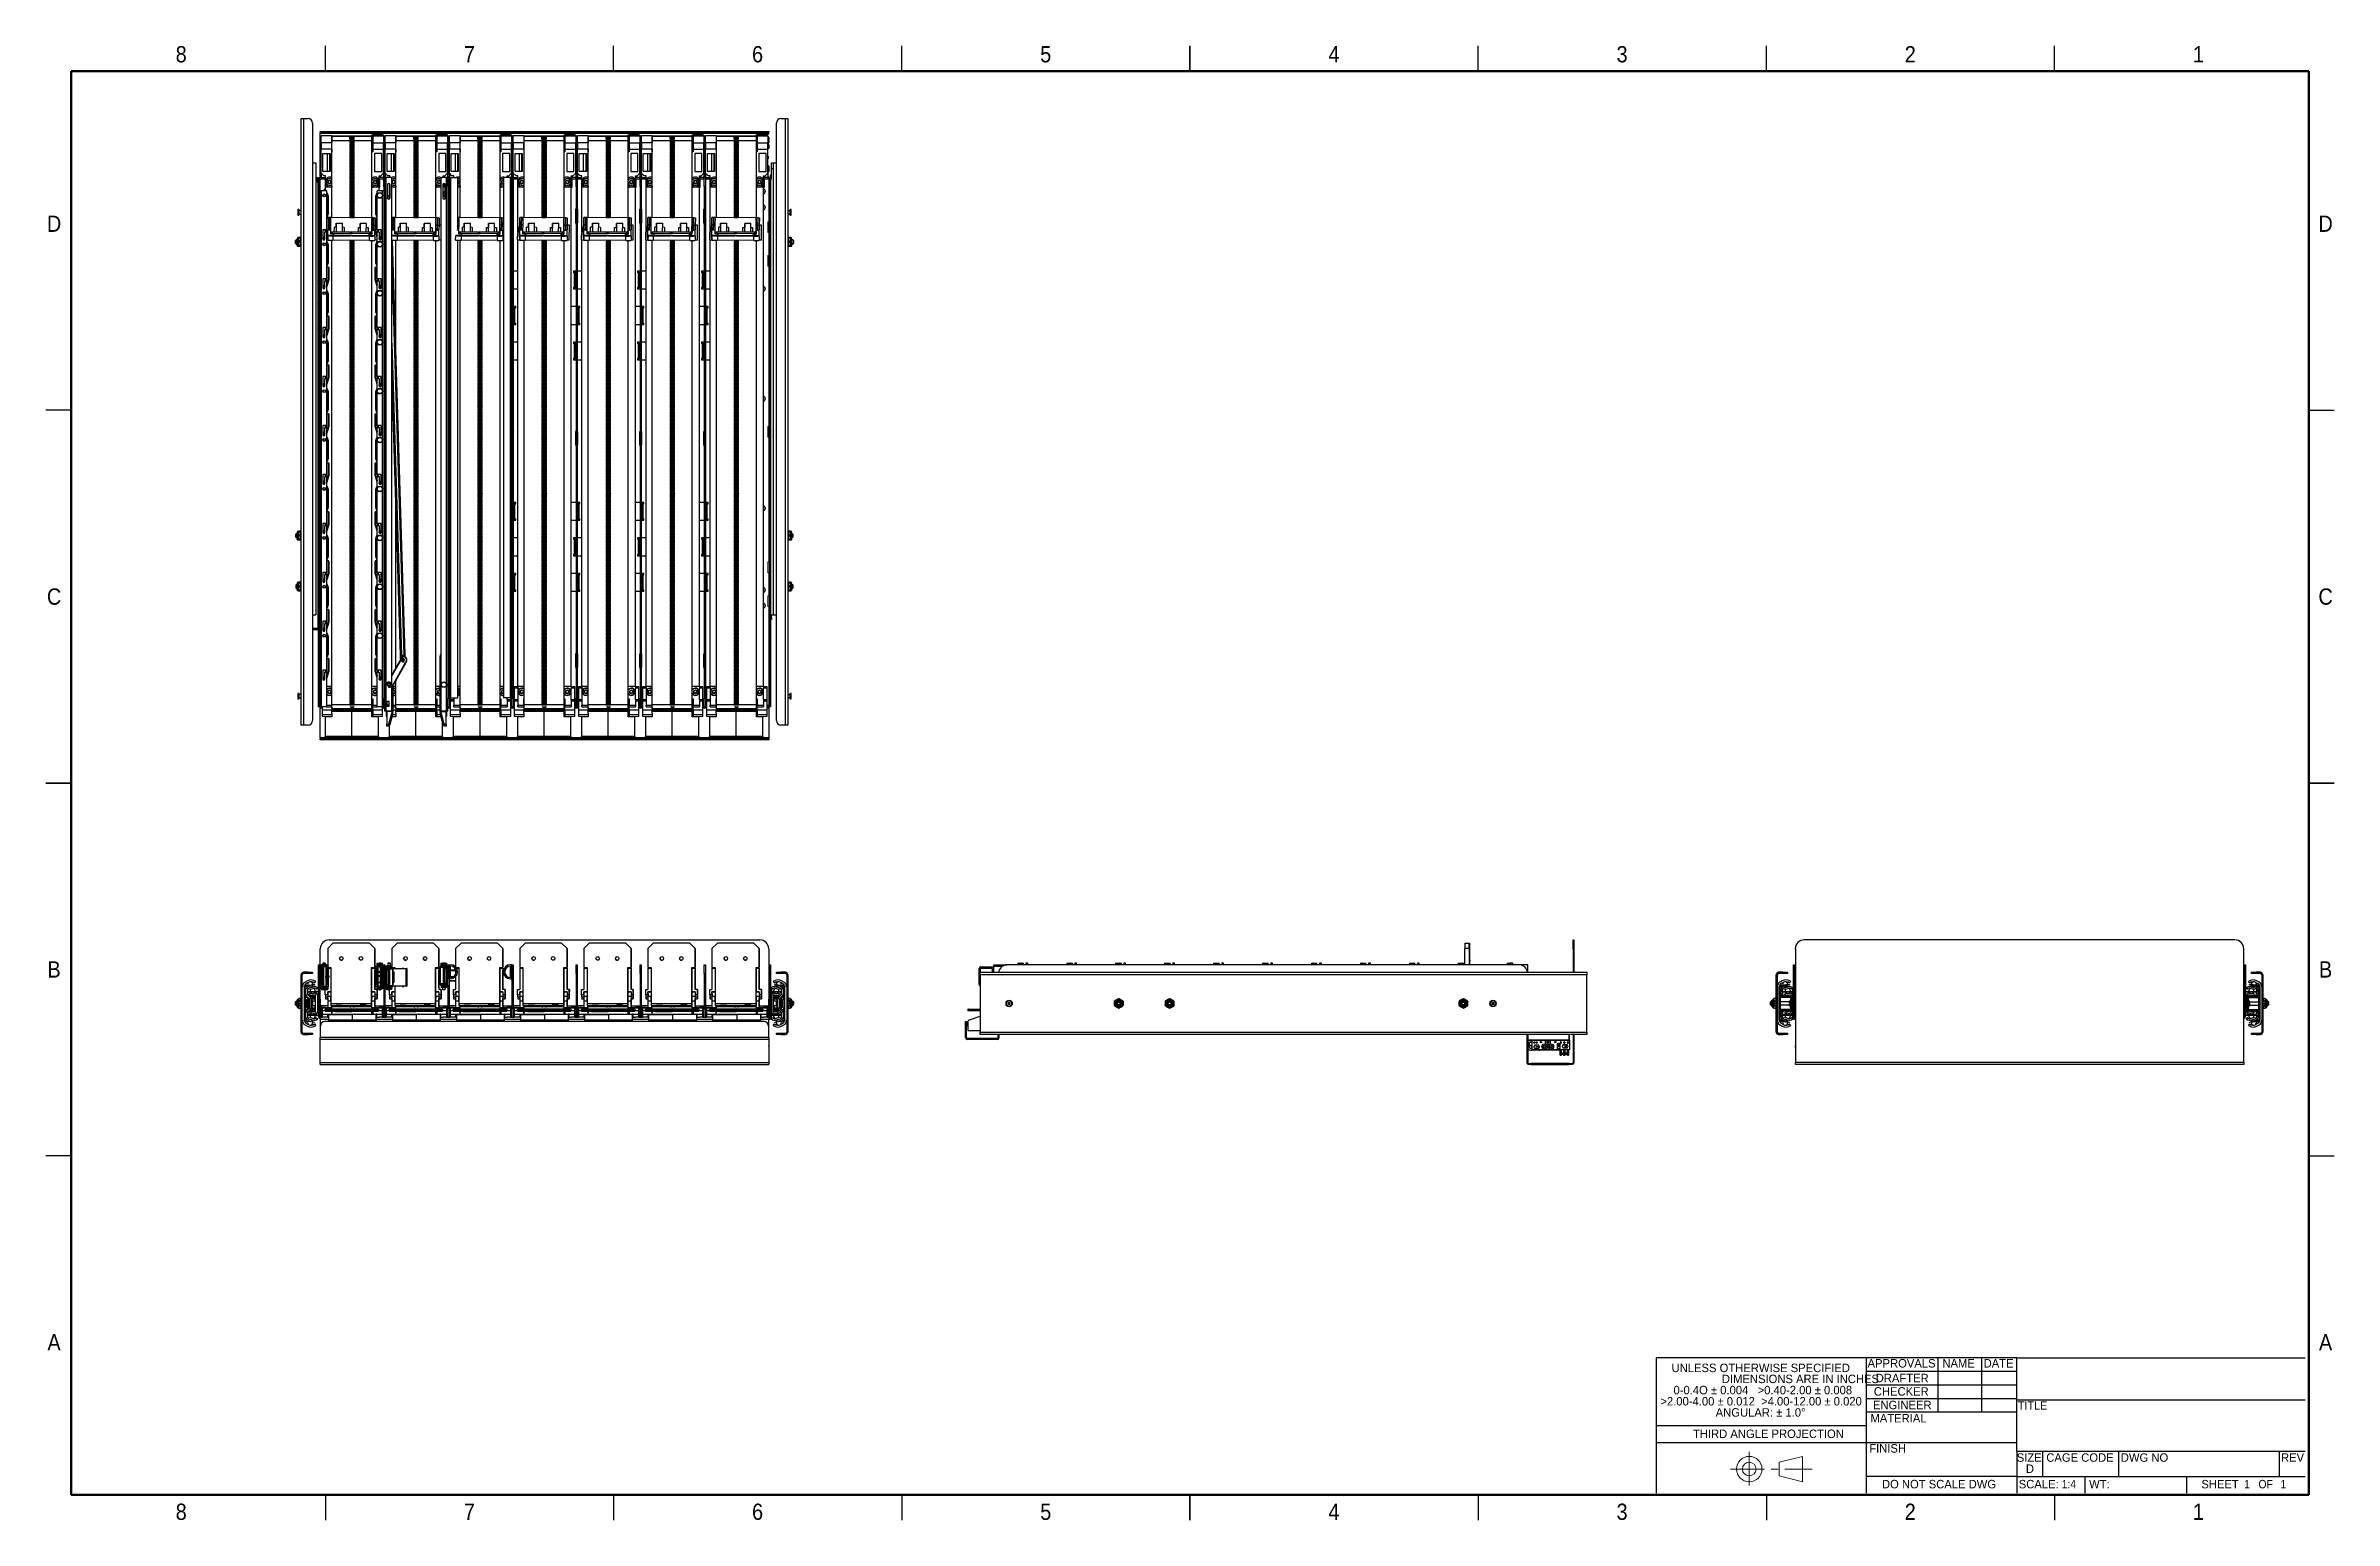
# Paper-space layout 'D' of a CAD drawing. Header units: inches. Extents: x 0 to 136, y 0 to 88.
import ezdxf

# ---------------------------------------------------------------- set-up
doc = ezdxf.new("R2010")
doc.units = ezdxf.units.IN
doc.header["$LTSCALE"] = 4
doc.header["$MEASUREMENT"] = 0
doc.linetypes.add('CENTERX2', pattern=[0.8, 0.5, -0.1, 0.1, -0.1])
for name, color, linetype in [('ANNOTATIONS', 7, 'Continuous'), ('FORMAT_SHT1', 7, 'Continuous'), ('FORMAT_SHT2', 7, 'Continuous')]:
    doc.layers.add(name, color=color, linetype=linetype)
doc.styles.add('SLDTEXTSTYLE0', font='GOTHIC.TTF', dxfattribs={"width": 0.913})
doc.styles.add('SLDTEXTSTYLE1', font='ARIAL.TTF', dxfattribs={"width": 0.948})

psp = doc.layouts.new('D')

# ---------------------------------------------------------------- texts
at = {"color": 7, "linetype": 'Continuous', "lineweight": 0, "style": 'SLDTEXTSTYLE0'}
for s, insert, char_height, attachment_point in [('8', (8.49, 87.48), 0.96, 2), ('7', (25.49, 87.48), 0.96, 2), ('6', (42.49, 87.48), 0.96, 2), ('5', (59.49, 87.48), 0.96, 2), ('4', (76.49, 87.48), 0.96, 2), ('3', (93.49, 87.48), 0.96, 2), ('2', (110.49, 87.48), 0.96, 2), ('1', (127.49, 87.48), 0.96, 2), ('D', (0.99, 77.48), 0.96, 2), ('D', (134.99, 77.48), 0.96, 2), ('C', (0.99, 55.48), 0.96, 2), ('C', (134.99, 55.48), 0.96, 2), ('B', (0.99, 33.48), 0.96, 2), ('B', (134.99, 33.48), 0.96, 2), ('A', (0.99, 11.48), 0.96, 2), ('A', (134.99, 11.48), 0.96, 2), ('1:4', (119.42, 2.88), 0.5, 1), ('1', (130.19, 2.88), 0.5, 1), ('OF', (131.03, 2.88), 0.5, 1), ('1', (132.33, 2.88), 0.5, 1), ('8', (8.49, 1.48), 0.96, 2), ('7', (25.49, 1.48), 0.96, 2), ('6', (42.49, 1.48), 0.96, 2), ('5', (59.49, 1.48), 0.96, 2), ('4', (76.49, 1.48), 0.96, 2), ('3', (93.49, 1.48), 0.96, 2), ('2', (110.49, 1.48), 0.96, 2), ('1', (127.49, 1.48), 0.96, 2)]:
    psp.add_mtext(s, dxfattribs=dict(at, insert=insert, char_height=char_height, attachment_point=attachment_point))
at = {"layer": 'FORMAT_SHT1', "style": 'SLDTEXTSTYLE1'}
for s, insert, char_height, attachment_point in [('APPROVALS', (107.97, 10.01), 0.5, 1), ('NAME', (113.34, 10.01), 0.5, 2), ('DATE', (115.7, 10.01), 0.5, 2), ('CHECKER', (108.34, 8.35), 0.5, 1), ('DRAFTER', (108.45, 9.14), 0.5, 1), ('MATERIAL', (108.14, 6.77), 0.5, 1), ('ENGINEER', (108.29, 7.55), 0.5, 1), ('TITLE', (116.84, 7.51), 0.48, 1), ('THIRD ANGLE PROJECTION', (97.67, 5.85), 0.5, 1), ('FINISH', (108.07, 4.99), 0.5, 1), ('DO NOT SCALE DWG', (108.82, 2.88), 0.5, 1)]:
    psp.add_mtext(s, dxfattribs=dict(at, insert=insert, char_height=char_height, attachment_point=attachment_point))
at = {"layer": 'FORMAT_SHT2', "char_height": 0.5, "style": 'SLDTEXTSTYLE1'}
for s, insert, attachment_point in [('SIZE', (116.77, 4.45), 1), ('CAGE CODE', (120.5, 4.45), 2), ('DWG NO', (122.91, 4.45), 1), ('REV', (132.36, 4.45), 1), ('SCALE: ', (116.89, 2.88), 1), ('D', (117.31, 3.79), 1), ('WT:', (121.04, 2.88), 1), ('SHEET', (127.66, 2.88), 1)]:
    psp.add_mtext(s, dxfattribs=dict(at, insert=insert, attachment_point=attachment_point))

# ---------------------------------------------------------------- blocks, each defined once
blk = doc.blocks.new('ThirdAngleProjectionBlock')
at = {"color": 7, "linetype": 'CENTERX2', "lineweight": 18}
for p, q in [((1.1, 2.03), (1.1, 0)), ((0, 1.01), (4.81, 1.01))]:
    blk.add_line(p, q, dxfattribs=at)
at = {"color": 7, "linetype": 'Continuous', "lineweight": 18}
for p, q in [((2.86, 1.41), (4.24, 1.76)), ((2.86, 1.41), (2.86, 0.61)), ((4.24, 1.76), (4.24, 0.26)), ((2.86, 0.61), (4.24, 0.26))]:
    blk.add_line(p, q, dxfattribs=at)
for radius in [0.75, 0.4]:
    blk.add_circle((1.1, 1.01), radius, dxfattribs=at)
blk = doc.blocks.new('SW_NOTE_0')
at = {"layer": 'FORMAT_SHT1', "color": 0, "char_height": 0.5, "attachment_point": 2, "style": 'SLDTEXTSTYLE1'}
for s, insert in [('UNLESS OTHERWISE SPECIFIED', (5.45, 0.64)), ('>2.00-4.00 ± 0.012  >4.00-12.00 ± 0.020 ', (5.47, -1.33)), ('0-0.4O ± 0.004   >0.40-2.00 ± 0.008  ', (5.57, -0.67)), ('DIMENSIONS ARE IN INCHES                         ', (7.79, -0.01)), ('ANGULAR: ± 1.0°', (5.44, -1.99))]:
    blk.add_mtext(s, dxfattribs=dict(at, insert=insert))

# ---------------------------------------------------------------- linework, layer by layer
at = {"color": 7, "linetype": 'Continuous', "lineweight": 25}
for p, q in [((17, 86), (17, 87.5)), ((34, 86), (34, 87.5)), ((51, 86), (51, 87.5)), ((68, 87.5), (68, 86)), ((68, 86), (68, 87.5)), ((85, 86), (85, 87.5)), ((102, 86), (102, 87.5)), ((119, 86), (119, 87.5)), ((15.57, 47.41), (15.57, 83.21)), ((15.57, 83.21), (15.7, 83.21)), ((15.7, 83.21), (15.7, 47.41)), ((15.7, 83.21), (15.97, 83.21)), ((16.23, 82.94), (16.23, 47.68)), ((16.69, 82.4), (16.69, 82.45)), ((16.69, 82.45), (17.22, 82.45)), ((17.22, 82.4), (16.69, 82.4)), ((16.69, 82.4), (16.69, 82.34)), ((17.22, 82.45), (17.22, 82.4)), ((17.22, 82.45), (42.62, 82.45)), ((17.22, 82.4), (42.62, 82.4)), ((42.62, 82.4), (42.62, 82.45)), ((42.62, 82.45), (43.15, 82.45)), ((43.15, 82.4), (42.62, 82.4)), ((43.15, 82.45), (43.15, 82.4)), ((43.15, 82.35), (43.15, 82.4)), ((43.61, 47.68), (43.61, 82.94)), ((43.87, 83.21), (44.14, 83.21)), ((44.14, 47.41), (44.14, 83.21)), ((44.14, 83.21), (44.28, 83.21)), ((44.28, 83.21), (44.28, 47.41)), ((16.69, 82.34), (43.15, 82.34)), ((16.69, 79.78), (16.69, 82.34)), ((17.38, 82.19), (16.75, 82.19)), ((16.75, 81.77), (16.75, 82.19)), ((17.38, 81.77), (16.75, 81.77)), ((16.75, 81.77), (16.75, 81.4)), ((17.38, 81.4), (16.75, 81.4)), ((16.75, 79.99), (16.75, 81.4)), ((16.85, 80.09), (16.85, 81.14)), ((16.85, 81.14), (17.27, 81.14)), ((17.11, 80.09), (17.11, 81.14)), ((17.25, 80.09), (17.25, 81.14)), ((17.27, 81.14), (17.27, 80.09)), ((17.38, 82.19), (17.38, 81.77)), ((17.38, 82.19), (19.73, 82.19)), ((18.43, 82.15), (17.38, 82.15)), ((17.38, 81.89), (17.38, 82.15)), ((17.38, 81.93), (17.38, 81.93)), ((18.43, 81.89), (17.38, 81.89)), ((17.38, 77.37), (17.38, 81.89)), ((17.38, 81.4), (17.38, 81.77)), ((17.38, 81.4), (17.38, 81.25)), ((17.38, 81.4), (17.38, 81.4)), ((17.38, 81.25), (17.38, 81.25)), ((18.43, 82.14), (18.43, 82.15)), ((18.69, 82.14), (18.43, 82.14)), ((18.69, 82.11), (18.43, 82.11)), ((18.69, 82.11), (18.43, 82.11)), ((18.43, 82.08), (18.43, 82.11)), ((18.69, 82.08), (18.43, 82.08)), ((18.69, 82.06), (18.43, 82.06)), ((18.43, 82.03), (18.43, 82.06)), ((18.69, 82.06), (18.43, 82.06)), ((18.69, 82.03), (18.43, 82.03)), ((18.69, 82.01), (18.43, 82.01)), ((18.43, 81.98), (18.43, 82.01)), ((18.69, 82.01), (18.43, 82.01)), ((18.69, 81.98), (18.43, 81.98)), ((18.69, 81.95), (18.43, 81.95)), ((18.43, 81.93), (18.43, 81.95)), ((18.69, 81.95), (18.43, 81.95)), ((18.69, 81.93), (18.43, 81.93)), ((18.43, 81.93), (18.69, 81.93)), ((18.69, 81.9), (18.43, 81.9)), ((18.43, 81.89), (18.43, 81.9)), ((18.69, 81.9), (18.43, 81.9)), ((18.43, 81.89), (18.43, 81.87)), ((18.43, 81.87), (18.69, 81.87)), ((18.69, 81.85), (18.43, 81.85)), ((18.43, 81.85), (18.43, 81.82)), ((18.69, 81.85), (18.43, 81.85)), ((18.43, 81.82), (18.69, 81.82)), ((18.69, 81.8), (18.43, 81.8)), ((18.43, 81.8), (18.43, 81.77)), ((18.69, 81.8), (18.43, 81.8)), ((18.43, 81.77), (18.69, 81.77)), ((18.69, 81.74), (18.43, 81.74)), ((18.43, 81.74), (18.43, 81.72)), ((18.69, 81.74), (18.43, 81.74)), ((18.43, 81.72), (18.69, 81.72)), ((18.69, 81.69), (18.43, 81.69)), ((18.43, 81.69), (18.43, 81.66)), ((18.69, 81.69), (18.43, 81.69)), ((18.43, 81.66), (18.69, 81.66)), ((18.69, 81.64), (18.43, 81.64)), ((18.43, 81.64), (18.43, 81.61)), ((18.69, 81.64), (18.43, 81.64)), ((18.43, 81.61), (18.69, 81.61)), ((18.69, 81.59), (18.43, 81.59)), ((18.43, 81.59), (18.43, 81.56)), ((18.69, 81.59), (18.43, 81.59)), ((18.43, 81.56), (18.69, 81.56)), ((18.69, 81.53), (18.43, 81.53)), ((18.43, 81.53), (18.43, 81.51)), ((18.69, 81.53), (18.43, 81.53)), ((18.43, 81.51), (18.69, 81.51)), ((18.69, 81.48), (18.43, 81.48)), ((18.43, 81.48), (18.43, 81.45)), ((18.69, 81.48), (18.43, 81.48)), ((18.43, 81.45), (18.69, 81.45)), ((18.69, 81.43), (18.43, 81.43)), ((18.43, 81.43), (18.43, 81.4)), ((18.69, 81.43), (18.43, 81.43)), ((18.43, 81.4), (18.58, 81.4)), ((18.43, 81.4), (18.69, 81.4)), ((18.69, 81.38), (18.43, 81.38)), ((18.43, 81.38), (18.43, 81.35)), ((18.69, 81.38), (18.43, 81.38)), ((18.43, 81.35), (18.69, 81.35)), ((18.69, 81.32), (18.43, 81.32)), ((18.43, 81.32), (18.43, 81.3)), ((18.69, 81.32), (18.43, 81.32)), ((18.43, 81.3), (18.69, 81.3)), ((18.69, 81.27), (18.43, 81.27)), ((18.43, 81.27), (18.43, 81.24)), ((18.69, 81.27), (18.43, 81.27)), ((18.43, 81.25), (18.58, 81.25)), ((18.43, 81.24), (18.69, 81.24)), ((18.69, 81.22), (18.43, 81.22)), ((18.43, 81.22), (18.43, 81.19)), ((18.58, 81.19), (18.43, 81.19)), ((18.43, 81.19), (18.69, 81.19)), ((18.69, 81.17), (18.43, 81.17)), ((18.43, 81.17), (18.43, 81.14)), ((18.69, 81.17), (18.43, 81.17)), ((18.43, 81.14), (18.69, 81.14)), ((18.69, 81.11), (18.43, 81.11)), ((18.43, 81.11), (18.43, 81.09)), ((18.69, 81.11), (18.43, 81.11)), ((18.43, 81.09), (18.69, 81.09)), ((18.69, 81.06), (18.43, 81.06)), ((18.43, 81.06), (18.43, 81.03)), ((18.69, 81.06), (18.43, 81.06)), ((18.43, 81.03), (18.69, 81.03)), ((18.69, 81.01), (18.43, 81.01)), ((18.43, 81.01), (18.43, 80.98)), ((18.69, 81.01), (18.43, 81.01)), ((18.58, 81.4), (18.58, 81.4)), ((18.69, 81.4), (18.58, 81.4)), ((18.58, 81.4), (18.58, 81.4)), ((18.58, 81.35), (18.58, 81.38)), ((18.58, 81.38), (18.58, 81.35)), ((18.58, 81.3), (18.58, 81.32)), ((18.58, 81.32), (18.58, 81.3)), ((18.58, 81.25), (18.58, 81.27)), ((18.58, 81.27), (18.58, 81.25)), ((18.58, 81.25), (18.58, 81.24)), ((18.58, 81.25), (18.58, 81.24)), ((18.69, 81.25), (18.58, 81.25)), ((18.58, 81.22), (18.58, 81.19)), ((18.58, 81.22), (18.58, 81.19)), ((18.58, 81.19), (18.58, 81.19)), ((18.69, 81.19), (18.58, 81.19)), ((18.58, 81.19), (18.58, 81.19)), ((18.58, 81.17), (18.58, 81.14)), ((18.58, 81.17), (18.58, 81.14)), ((18.58, 81.11), (18.58, 81.09)), ((18.58, 81.11), (18.58, 81.09)), ((18.58, 81.06), (18.58, 81.03)), ((18.58, 81.06), (18.58, 81.03)), ((18.58, 81.01), (18.58, 80.98)), ((18.58, 81.01), (18.58, 80.98)), ((19.74, 82.15), (18.69, 82.15)), ((18.69, 82.14), (18.69, 82.15)), ((18.69, 82.08), (18.69, 82.11)), ((18.69, 82.03), (18.69, 82.06)), ((18.69, 81.98), (18.69, 82.01)), ((18.69, 81.93), (18.69, 81.95)), ((18.69, 81.89), (18.69, 81.9)), ((18.69, 81.87), (18.69, 81.89)), ((19.74, 81.89), (18.69, 81.89)), ((18.69, 81.82), (18.69, 81.85)), ((18.69, 81.77), (18.69, 81.8)), ((18.69, 81.72), (18.69, 81.74)), ((18.69, 81.66), (18.69, 81.69)), ((18.69, 81.61), (18.69, 81.64)), ((18.69, 81.56), (18.69, 81.59)), ((18.69, 81.51), (18.69, 81.53)), ((18.69, 81.45), (18.69, 81.48)), ((18.69, 81.4), (18.69, 81.43)), ((18.69, 81.35), (18.69, 81.38)), ((18.69, 81.3), (18.69, 81.32)), ((18.69, 81.24), (18.69, 81.27)), ((18.69, 81.19), (18.69, 81.22)), ((18.69, 81.14), (18.69, 81.17)), ((18.69, 81.09), (18.69, 81.11)), ((18.69, 81.03), (18.69, 81.06)), ((18.69, 80.98), (18.69, 81.01)), ((19.73, 82.17), (19.73, 82.19)), ((19.79, 82.19), (19.73, 82.19)), ((19.73, 82.17), (19.73, 82.15)), ((19.74, 81.89), (19.74, 82.15)), ((19.74, 77.35), (19.74, 81.89)), ((19.79, 81.4), (19.74, 81.4)), ((19.79, 81.25), (19.74, 81.25)), ((20.37, 82.24), (19.79, 82.24)), ((19.79, 82.19), (20.42, 82.19)), ((19.79, 82.19), (19.79, 81.77)), ((19.79, 81.77), (20.42, 81.77)), ((19.79, 81.77), (19.79, 81.4)), ((19.79, 81.4), (20.42, 81.4)), ((19.79, 81.4), (19.79, 81.25)), ((20.32, 81.14), (19.9, 81.14)), ((19.9, 81.14), (19.9, 80.09)), ((20.32, 80.09), (20.32, 81.14)), ((20.42, 82.19), (20.42, 81.77)), ((20.42, 82.11), (20.44, 82.11)), ((20.42, 82.06), (20.44, 82.06)), ((20.42, 81.91), (20.44, 81.91)), ((20.42, 81.85), (20.44, 81.85)), ((20.47, 81.8), (20.42, 81.8)), ((20.42, 81.4), (20.42, 81.77)), ((20.42, 81.76), (20.47, 81.76)), ((20.42, 81.7), (20.44, 81.7)), ((20.42, 81.64), (20.44, 81.64)), ((20.47, 81.63), (20.42, 81.63)), ((20.42, 81.57), (20.47, 81.57)), ((20.47, 81.5), (20.42, 81.5)), ((20.47, 81.44), (20.42, 81.44)), ((20.42, 79.99), (20.42, 81.4)), ((20.44, 82.11), (20.44, 82.06)), ((20.47, 82.11), (20.44, 82.11)), ((20.44, 82.06), (20.47, 82.06)), ((20.44, 81.91), (20.44, 81.85)), ((20.47, 81.91), (20.44, 81.91)), ((20.44, 81.85), (20.47, 81.85)), ((20.44, 81.7), (20.44, 81.64)), ((20.47, 81.7), (20.44, 81.7)), ((20.44, 81.64), (20.47, 81.64)), ((20.47, 82), (20.47, 82.14)), ((20.47, 82.06), (20.47, 82.11)), ((20.47, 82.06), (20.47, 81.91)), ((20.47, 82), (20.47, 82)), ((20.47, 82), (20.47, 82)), ((20.47, 82), (20.47, 82)), ((20.47, 81.98), (20.47, 82)), ((20.47, 81.98), (20.47, 81.98)), ((20.47, 81.91), (20.47, 81.98)), ((20.47, 81.85), (20.47, 81.91)), ((20.47, 81.91), (20.47, 81.91)), ((20.47, 81.58), (20.47, 81.91)), ((20.47, 81.85), (20.47, 81.8)), ((20.47, 81.76), (20.47, 81.8)), ((20.47, 81.64), (20.47, 81.7)), ((20.47, 81.63), (20.47, 81.57)), ((20.47, 81.58), (20.47, 81.58)), ((20.47, 81.58), (20.47, 81.49)), ((20.47, 81.5), (20.47, 81.57)), ((20.47, 81.5), (20.47, 81.44)), ((20.47, 81.49), (20.47, 81.49)), ((20.47, 80.31), (20.47, 81.49)), ((20.53, 81.77), (20.53, 82.19)), ((21.16, 82.19), (20.53, 82.19)), ((21.16, 81.77), (20.53, 81.77)), ((20.53, 81.77), (20.53, 81.4)), ((21.16, 81.4), (20.53, 81.4)), ((20.53, 79.99), (20.53, 81.4)), ((20.63, 80.09), (20.63, 81.14)), ((20.63, 81.14), (21.05, 81.14)), ((20.89, 80.09), (20.89, 81.14)), ((21.03, 80.09), (21.03, 81.14)), ((21.05, 81.14), (21.05, 80.09)), ((21.16, 82.19), (21.16, 81.77)), ((21.16, 82.19), (23.51, 82.19)), ((22.21, 82.15), (21.16, 82.15)), ((21.16, 81.89), (21.16, 82.15)), ((21.16, 81.93), (21.16, 81.93)), ((22.21, 81.89), (21.16, 81.89)), ((21.16, 77.37), (21.16, 81.89)), ((21.16, 81.4), (21.16, 81.77)), ((21.16, 81.4), (21.16, 81.4)), ((21.16, 81.4), (21.16, 81.25)), ((21.16, 81.25), (21.16, 81.25)), ((22.21, 82.14), (22.21, 82.15)), ((22.47, 82.14), (22.21, 82.14)), ((22.47, 82.11), (22.21, 82.11)), ((22.47, 82.11), (22.21, 82.11)), ((22.21, 82.08), (22.21, 82.11)), ((22.47, 82.08), (22.21, 82.08)), ((22.47, 82.06), (22.21, 82.06)), ((22.21, 82.03), (22.21, 82.06)), ((22.47, 82.06), (22.21, 82.06)), ((22.47, 82.03), (22.21, 82.03)), ((22.47, 82.01), (22.21, 82.01)), ((22.21, 81.98), (22.21, 82.01)), ((22.47, 82.01), (22.21, 82.01)), ((22.47, 81.98), (22.21, 81.98)), ((22.47, 81.95), (22.21, 81.95)), ((22.21, 81.93), (22.21, 81.95)), ((22.47, 81.95), (22.21, 81.95)), ((22.47, 81.93), (22.21, 81.93)), ((22.21, 81.93), (22.47, 81.93)), ((22.47, 81.9), (22.21, 81.9)), ((22.21, 81.89), (22.21, 81.9)), ((22.47, 81.9), (22.21, 81.9)), ((22.21, 81.89), (22.21, 81.87)), ((22.21, 81.87), (22.47, 81.87)), ((22.47, 81.85), (22.21, 81.85)), ((22.21, 81.85), (22.21, 81.82)), ((22.47, 81.85), (22.21, 81.85)), ((22.21, 81.82), (22.47, 81.82)), ((22.47, 81.8), (22.21, 81.8)), ((22.21, 81.8), (22.21, 81.77)), ((22.47, 81.8), (22.21, 81.8)), ((22.21, 81.77), (22.47, 81.77)), ((22.47, 81.74), (22.21, 81.74)), ((22.21, 81.74), (22.21, 81.72)), ((22.47, 81.74), (22.21, 81.74)), ((22.21, 81.72), (22.47, 81.72)), ((22.47, 81.69), (22.21, 81.69)), ((22.21, 81.69), (22.21, 81.66)), ((22.47, 81.69), (22.21, 81.69)), ((22.21, 81.66), (22.47, 81.66)), ((22.47, 81.64), (22.21, 81.64)), ((22.21, 81.64), (22.21, 81.61)), ((22.47, 81.64), (22.21, 81.64)), ((22.21, 81.61), (22.47, 81.61)), ((22.47, 81.59), (22.21, 81.59)), ((22.21, 81.59), (22.21, 81.56)), ((22.47, 81.59), (22.21, 81.59)), ((22.21, 81.56), (22.47, 81.56)), ((22.47, 81.53), (22.21, 81.53)), ((22.21, 81.53), (22.21, 81.51)), ((22.47, 81.53), (22.21, 81.53)), ((22.21, 81.51), (22.47, 81.51)), ((22.47, 81.48), (22.21, 81.48)), ((22.21, 81.48), (22.21, 81.45)), ((22.47, 81.48), (22.21, 81.48)), ((22.21, 81.45), (22.47, 81.45)), ((22.47, 81.43), (22.21, 81.43)), ((22.21, 81.43), (22.21, 81.4)), ((22.47, 81.43), (22.21, 81.43)), ((22.21, 81.4), (22.36, 81.4)), ((22.21, 81.4), (22.47, 81.4)), ((22.47, 81.38), (22.21, 81.38)), ((22.21, 81.38), (22.21, 81.35)), ((22.47, 81.38), (22.21, 81.38)), ((22.21, 81.35), (22.47, 81.35)), ((22.47, 81.32), (22.21, 81.32)), ((22.21, 81.32), (22.21, 81.3)), ((22.47, 81.32), (22.21, 81.32)), ((22.21, 81.3), (22.47, 81.3)), ((22.47, 81.27), (22.21, 81.27)), ((22.21, 81.27), (22.21, 81.24)), ((22.47, 81.27), (22.21, 81.27)), ((22.21, 81.25), (22.36, 81.25)), ((22.21, 81.24), (22.47, 81.24)), ((22.47, 81.22), (22.21, 81.22)), ((22.21, 81.22), (22.21, 81.19)), ((22.36, 81.19), (22.21, 81.19)), ((22.21, 81.19), (22.47, 81.19)), ((22.47, 81.17), (22.21, 81.17)), ((22.21, 81.17), (22.21, 81.14)), ((22.47, 81.17), (22.21, 81.17)), ((22.21, 81.14), (22.47, 81.14)), ((22.47, 81.11), (22.21, 81.11)), ((22.21, 81.11), (22.21, 81.09)), ((22.47, 81.11), (22.21, 81.11)), ((22.21, 81.09), (22.47, 81.09)), ((22.47, 81.06), (22.21, 81.06)), ((22.21, 81.06), (22.21, 81.03)), ((22.47, 81.06), (22.21, 81.06)), ((22.21, 81.03), (22.47, 81.03)), ((22.47, 81.01), (22.21, 81.01)), ((22.21, 81.01), (22.21, 80.98)), ((22.47, 81.01), (22.21, 81.01)), ((22.36, 81.4), (22.36, 81.4)), ((22.47, 81.4), (22.36, 81.4)), ((22.36, 81.4), (22.36, 81.4)), ((22.36, 81.35), (22.36, 81.38)), ((22.36, 81.38), (22.36, 81.35)), ((22.36, 81.3), (22.36, 81.32)), ((22.36, 81.32), (22.36, 81.3)), ((22.36, 81.25), (22.36, 81.27)), ((22.36, 81.27), (22.36, 81.25)), ((22.36, 81.25), (22.36, 81.24)), ((22.36, 81.25), (22.36, 81.24)), ((22.47, 81.25), (22.36, 81.25)), ((22.36, 81.22), (22.36, 81.19)), ((22.36, 81.22), (22.36, 81.19)), ((22.36, 81.19), (22.36, 81.19)), ((22.47, 81.19), (22.36, 81.19)), ((22.36, 81.19), (22.36, 81.19)), ((22.36, 81.17), (22.36, 81.14)), ((22.36, 81.17), (22.36, 81.14)), ((22.36, 81.11), (22.36, 81.09)), ((22.36, 81.11), (22.36, 81.09)), ((22.36, 81.06), (22.36, 81.03)), ((22.36, 81.06), (22.36, 81.03)), ((22.36, 81.01), (22.36, 80.98)), ((22.36, 81.01), (22.36, 80.98)), ((23.52, 82.15), (22.47, 82.15)), ((22.47, 82.14), (22.47, 82.15)), ((22.47, 82.08), (22.47, 82.11)), ((22.47, 82.03), (22.47, 82.06)), ((22.47, 81.98), (22.47, 82.01)), ((22.47, 81.93), (22.47, 81.95)), ((22.47, 81.89), (22.47, 81.9)), ((22.47, 81.87), (22.47, 81.89)), ((23.52, 81.89), (22.47, 81.89)), ((22.47, 81.82), (22.47, 81.85)), ((22.47, 81.77), (22.47, 81.8)), ((22.47, 81.72), (22.47, 81.74)), ((22.47, 81.66), (22.47, 81.69)), ((22.47, 81.61), (22.47, 81.64)), ((22.47, 81.56), (22.47, 81.59)), ((22.47, 81.51), (22.47, 81.53)), ((22.47, 81.45), (22.47, 81.48)), ((22.47, 81.4), (22.47, 81.43)), ((22.47, 81.35), (22.47, 81.38)), ((22.47, 81.3), (22.47, 81.32)), ((22.47, 81.24), (22.47, 81.27)), ((22.47, 81.19), (22.47, 81.22)), ((22.47, 81.14), (22.47, 81.17)), ((22.47, 81.09), (22.47, 81.11)), ((22.47, 81.03), (22.47, 81.06)), ((22.47, 80.98), (22.47, 81.01)), ((23.51, 82.17), (23.51, 82.19)), ((23.57, 82.19), (23.51, 82.19)), ((23.51, 82.17), (23.51, 82.15)), ((23.52, 81.89), (23.52, 82.15)), ((23.52, 77.35), (23.52, 81.89)), ((23.57, 81.4), (23.52, 81.4)), ((23.57, 81.25), (23.52, 81.25)), ((24.15, 82.24), (23.57, 82.24)), ((23.57, 82.19), (23.57, 81.77)), ((23.57, 82.19), (24.2, 82.19)), ((23.57, 81.77), (24.2, 81.77)), ((23.57, 81.77), (23.57, 81.4)), ((23.57, 81.4), (24.2, 81.4)), ((23.57, 81.4), (23.57, 81.25)), ((24.1, 81.14), (23.68, 81.14)), ((23.68, 81.14), (23.68, 80.09)), ((24.1, 80.09), (24.1, 81.14)), ((24.2, 82.19), (24.2, 81.77)), ((24.2, 82.11), (24.22, 82.11)), ((24.2, 82.06), (24.22, 82.06)), ((24.2, 81.91), (24.22, 81.91)), ((24.2, 81.85), (24.22, 81.85)), ((24.25, 81.8), (24.2, 81.8)), ((24.2, 81.4), (24.2, 81.77)), ((24.2, 81.76), (24.25, 81.76)), ((24.2, 81.7), (24.22, 81.7)), ((24.2, 81.64), (24.22, 81.64)), ((24.25, 81.63), (24.2, 81.63)), ((24.2, 81.57), (24.25, 81.57)), ((24.25, 81.5), (24.2, 81.5)), ((24.25, 81.44), (24.2, 81.44)), ((24.2, 79.99), (24.2, 81.4)), ((24.25, 82.11), (24.22, 82.11)), ((24.22, 82.11), (24.22, 82.06)), ((24.22, 82.06), (24.25, 82.06)), ((24.22, 81.91), (24.22, 81.85)), ((24.25, 81.91), (24.22, 81.91)), ((24.22, 81.85), (24.25, 81.85)), ((24.25, 81.7), (24.22, 81.7)), ((24.22, 81.7), (24.22, 81.64)), ((24.22, 81.64), (24.25, 81.64)), ((24.25, 82), (24.25, 82.14)), ((24.25, 82.06), (24.25, 82.11)), ((24.25, 82.06), (24.25, 81.91)), ((24.25, 82), (24.25, 82)), ((24.25, 82), (24.25, 82)), ((24.25, 82), (24.25, 82)), ((24.25, 81.98), (24.25, 82)), ((24.25, 81.98), (24.25, 81.98)), ((24.25, 81.91), (24.25, 81.98)), ((24.25, 81.85), (24.25, 81.91)), ((24.25, 81.91), (24.25, 81.91)), ((24.25, 81.58), (24.25, 81.91)), ((24.25, 81.85), (24.25, 81.8)), ((24.25, 81.76), (24.25, 81.8)), ((24.25, 81.64), (24.25, 81.7)), ((24.25, 81.63), (24.25, 81.57)), ((24.25, 81.58), (24.25, 81.49)), ((24.25, 81.58), (24.25, 81.58)), ((24.25, 81.5), (24.25, 81.57)), ((24.25, 81.5), (24.25, 81.44)), ((24.25, 81.49), (24.25, 81.49)), ((24.25, 80.31), (24.25, 81.49)), ((24.94, 82.19), (24.31, 82.19)), ((24.31, 81.77), (24.31, 82.19)), ((24.94, 81.77), (24.31, 81.77)), ((24.31, 81.77), (24.31, 81.4)), ((24.94, 81.4), (24.31, 81.4)), ((24.31, 79.99), (24.31, 81.4)), ((24.41, 80.09), (24.41, 81.14)), ((24.41, 81.14), (24.83, 81.14)), ((24.67, 80.09), (24.67, 81.14)), ((24.81, 80.09), (24.81, 81.14)), ((24.83, 81.14), (24.83, 80.09)), ((24.94, 82.19), (24.94, 81.77)), ((24.94, 82.19), (27.29, 82.19)), ((25.99, 82.15), (24.94, 82.15)), ((24.94, 81.89), (24.94, 82.15)), ((24.94, 81.93), (24.94, 81.93)), ((25.99, 81.89), (24.94, 81.89)), ((24.94, 77.37), (24.94, 81.89)), ((24.94, 81.4), (24.94, 81.77)), ((24.94, 81.4), (24.94, 81.25)), ((24.94, 81.4), (24.94, 81.4)), ((24.94, 81.25), (24.94, 81.25)), ((25.99, 82.14), (25.99, 82.15)), ((26.25, 82.14), (25.99, 82.14)), ((26.25, 82.11), (25.99, 82.11)), ((26.25, 82.11), (25.99, 82.11)), ((25.99, 82.08), (25.99, 82.11)), ((26.25, 82.08), (25.99, 82.08)), ((26.25, 82.06), (25.99, 82.06)), ((25.99, 82.03), (25.99, 82.06)), ((26.25, 82.06), (25.99, 82.06)), ((26.25, 82.03), (25.99, 82.03)), ((26.25, 82.01), (25.99, 82.01)), ((25.99, 81.98), (25.99, 82.01)), ((26.25, 82.01), (25.99, 82.01)), ((26.25, 81.98), (25.99, 81.98)), ((26.25, 81.95), (25.99, 81.95)), ((25.99, 81.93), (25.99, 81.95)), ((26.25, 81.95), (25.99, 81.95)), ((26.25, 81.93), (25.99, 81.93)), ((25.99, 81.93), (26.25, 81.93)), ((26.25, 81.9), (25.99, 81.9)), ((25.99, 81.89), (25.99, 81.9)), ((26.25, 81.9), (25.99, 81.9)), ((25.99, 81.89), (25.99, 81.87)), ((25.99, 81.87), (26.25, 81.87)), ((26.25, 81.85), (25.99, 81.85)), ((25.99, 81.85), (25.99, 81.82)), ((26.25, 81.85), (25.99, 81.85)), ((25.99, 81.82), (26.25, 81.82)), ((26.25, 81.8), (25.99, 81.8)), ((25.99, 81.8), (25.99, 81.77)), ((26.25, 81.8), (25.99, 81.8)), ((25.99, 81.77), (26.25, 81.77)), ((26.25, 81.74), (25.99, 81.74)), ((25.99, 81.74), (25.99, 81.72)), ((26.25, 81.74), (25.99, 81.74)), ((25.99, 81.72), (26.25, 81.72)), ((26.25, 81.69), (25.99, 81.69)), ((25.99, 81.69), (25.99, 81.66)), ((26.25, 81.69), (25.99, 81.69)), ((25.99, 81.66), (26.25, 81.66)), ((26.25, 81.64), (25.99, 81.64)), ((25.99, 81.64), (25.99, 81.61)), ((26.25, 81.64), (25.99, 81.64)), ((25.99, 81.61), (26.25, 81.61)), ((26.25, 81.59), (25.99, 81.59)), ((25.99, 81.59), (25.99, 81.56)), ((26.25, 81.59), (25.99, 81.59)), ((25.99, 81.56), (26.25, 81.56)), ((26.25, 81.53), (25.99, 81.53)), ((25.99, 81.53), (25.99, 81.51)), ((26.25, 81.53), (25.99, 81.53)), ((25.99, 81.51), (26.25, 81.51)), ((26.25, 81.48), (25.99, 81.48)), ((25.99, 81.48), (25.99, 81.45)), ((26.25, 81.48), (25.99, 81.48)), ((25.99, 81.45), (26.25, 81.45)), ((26.25, 81.43), (25.99, 81.43)), ((25.99, 81.43), (25.99, 81.4)), ((26.25, 81.43), (25.99, 81.43)), ((25.99, 81.4), (26.14, 81.4)), ((25.99, 81.4), (26.25, 81.4)), ((26.25, 81.38), (25.99, 81.38)), ((25.99, 81.38), (25.99, 81.35)), ((26.25, 81.38), (25.99, 81.38)), ((25.99, 81.35), (26.25, 81.35)), ((26.25, 81.32), (25.99, 81.32)), ((25.99, 81.32), (25.99, 81.3)), ((26.25, 81.32), (25.99, 81.32)), ((25.99, 81.3), (26.25, 81.3)), ((26.25, 81.27), (25.99, 81.27)), ((25.99, 81.27), (25.99, 81.24)), ((26.25, 81.27), (25.99, 81.27)), ((25.99, 81.25), (26.14, 81.25)), ((25.99, 81.24), (26.25, 81.24)), ((26.25, 81.22), (25.99, 81.22)), ((25.99, 81.22), (25.99, 81.19)), ((26.14, 81.19), (25.99, 81.19)), ((25.99, 81.19), (26.25, 81.19)), ((26.25, 81.17), (25.99, 81.17)), ((25.99, 81.17), (25.99, 81.14)), ((26.25, 81.17), (25.99, 81.17)), ((25.99, 81.14), (26.25, 81.14)), ((26.25, 81.11), (25.99, 81.11)), ((25.99, 81.11), (25.99, 81.09)), ((26.25, 81.11), (25.99, 81.11)), ((25.99, 81.09), (26.25, 81.09)), ((26.25, 81.06), (25.99, 81.06)), ((25.99, 81.06), (25.99, 81.03)), ((26.25, 81.06), (25.99, 81.06)), ((25.99, 81.03), (26.25, 81.03)), ((26.25, 81.01), (25.99, 81.01)), ((25.99, 81.01), (25.99, 80.98)), ((26.25, 81.01), (25.99, 81.01)), ((26.14, 81.4), (26.14, 81.4)), ((26.25, 81.4), (26.14, 81.4)), ((26.14, 81.4), (26.14, 81.4)), ((26.14, 81.35), (26.14, 81.38)), ((26.14, 81.38), (26.14, 81.35)), ((26.14, 81.3), (26.14, 81.32)), ((26.14, 81.32), (26.14, 81.3)), ((26.14, 81.25), (26.14, 81.27)), ((26.14, 81.27), (26.14, 81.25)), ((26.14, 81.25), (26.14, 81.24)), ((26.14, 81.25), (26.14, 81.24)), ((26.25, 81.25), (26.14, 81.25)), ((26.14, 81.22), (26.14, 81.19)), ((26.14, 81.22), (26.14, 81.19)), ((26.14, 81.19), (26.14, 81.19)), ((26.25, 81.19), (26.14, 81.19)), ((26.14, 81.19), (26.14, 81.19)), ((26.14, 81.17), (26.14, 81.14)), ((26.14, 81.17), (26.14, 81.14)), ((26.14, 81.11), (26.14, 81.09)), ((26.14, 81.11), (26.14, 81.09)), ((26.14, 81.06), (26.14, 81.03)), ((26.14, 81.06), (26.14, 81.03)), ((26.14, 81.01), (26.14, 80.98)), ((26.14, 81.01), (26.14, 80.98)), ((27.3, 82.15), (26.25, 82.15)), ((26.25, 82.14), (26.25, 82.15)), ((26.25, 82.08), (26.25, 82.11)), ((26.25, 82.03), (26.25, 82.06)), ((26.25, 81.98), (26.25, 82.01)), ((26.25, 81.93), (26.25, 81.95)), ((26.25, 81.89), (26.25, 81.9)), ((26.25, 81.87), (26.25, 81.89)), ((27.3, 81.89), (26.25, 81.89)), ((26.25, 81.82), (26.25, 81.85)), ((26.25, 81.77), (26.25, 81.8)), ((26.25, 81.72), (26.25, 81.74)), ((26.25, 81.66), (26.25, 81.69)), ((26.25, 81.61), (26.25, 81.64)), ((26.25, 81.56), (26.25, 81.59)), ((26.25, 81.51), (26.25, 81.53)), ((26.25, 81.45), (26.25, 81.48)), ((26.25, 81.4), (26.25, 81.43)), ((26.25, 81.35), (26.25, 81.38)), ((26.25, 81.3), (26.25, 81.32)), ((26.25, 81.24), (26.25, 81.27)), ((26.25, 81.19), (26.25, 81.22)), ((26.25, 81.14), (26.25, 81.17)), ((26.25, 81.09), (26.25, 81.11)), ((26.25, 81.03), (26.25, 81.06)), ((26.25, 80.98), (26.25, 81.01)), ((27.29, 82.17), (27.29, 82.19)), ((27.35, 82.19), (27.29, 82.19)), ((27.29, 82.17), (27.29, 82.15)), ((27.3, 81.89), (27.3, 82.15)), ((27.3, 77.35), (27.3, 81.89)), ((27.35, 81.4), (27.3, 81.4)), ((27.35, 81.25), (27.3, 81.25)), ((27.93, 82.24), (27.35, 82.24)), ((27.35, 82.19), (27.98, 82.19)), ((27.35, 82.19), (27.35, 81.77)), ((27.35, 81.77), (27.98, 81.77)), ((27.35, 81.77), (27.35, 81.4)), ((27.35, 81.4), (27.98, 81.4)), ((27.35, 81.4), (27.35, 81.25)), ((27.87, 81.14), (27.45, 81.14)), ((27.45, 81.14), (27.45, 80.09)), ((27.87, 80.09), (27.87, 81.14)), ((27.98, 82.19), (27.98, 81.77)), ((27.98, 82.11), (28, 82.11)), ((27.98, 82.06), (28, 82.06)), ((27.98, 81.91), (28, 81.91)), ((27.98, 81.85), (28, 81.85)), ((28.03, 81.8), (27.98, 81.8)), ((27.98, 81.4), (27.98, 81.77)), ((27.98, 81.76), (28.03, 81.76)), ((27.98, 81.7), (28, 81.7)), ((27.98, 81.64), (28, 81.64)), ((28.03, 81.63), (27.98, 81.63)), ((27.98, 81.57), (28.03, 81.57)), ((28.03, 81.5), (27.98, 81.5)), ((28.03, 81.44), (27.98, 81.44)), ((27.98, 79.99), (27.98, 81.4)), ((28.03, 82.11), (28, 82.11)), ((28, 82.11), (28, 82.06)), ((28, 82.06), (28.03, 82.06)), ((28.03, 81.91), (28, 81.91)), ((28, 81.91), (28, 81.85)), ((28, 81.85), (28.03, 81.85)), ((28, 81.7), (28, 81.64)), ((28.03, 81.7), (28, 81.7)), ((28, 81.64), (28.03, 81.64)), ((28.03, 82), (28.03, 82.14)), ((28.03, 82.06), (28.03, 82.11)), ((28.03, 82.06), (28.03, 81.91)), ((28.03, 82), (28.03, 82)), ((28.03, 82), (28.03, 82)), ((28.03, 82), (28.03, 82)), ((28.03, 81.98), (28.03, 82)), ((28.03, 81.98), (28.03, 81.98)), ((28.03, 81.91), (28.03, 81.98)), ((28.03, 81.85), (28.03, 81.91)), ((28.03, 81.91), (28.03, 81.91)), ((28.03, 81.58), (28.03, 81.91)), ((28.03, 81.85), (28.03, 81.8)), ((28.03, 81.76), (28.03, 81.8)), ((28.03, 81.64), (28.03, 81.7)), ((28.03, 81.63), (28.03, 81.57)), ((28.03, 81.58), (28.03, 81.58)), ((28.03, 81.58), (28.03, 81.49)), ((28.03, 81.5), (28.03, 81.57)), ((28.03, 81.5), (28.03, 81.44)), ((28.03, 81.49), (28.03, 81.49)), ((28.03, 80.31), (28.03, 81.49)), ((28.08, 81.77), (28.08, 82.19)), ((28.71, 82.19), (28.08, 82.19)), ((28.71, 81.77), (28.08, 81.77)), ((28.08, 81.77), (28.08, 81.4)), ((28.71, 81.4), (28.08, 81.4)), ((28.08, 79.99), (28.08, 81.4)), ((28.19, 80.09), (28.19, 81.14)), ((28.19, 81.14), (28.61, 81.14)), ((28.45, 80.09), (28.45, 81.14)), ((28.59, 80.09), (28.59, 81.14)), ((28.61, 81.14), (28.61, 80.09)), ((28.71, 82.19), (28.71, 81.77)), ((28.71, 82.19), (31.07, 82.19)), ((28.71, 81.93), (28.72, 81.93)), ((28.71, 81.4), (28.71, 81.77)), ((28.71, 81.4), (28.72, 81.4)), ((28.71, 81.4), (28.71, 81.25)), ((28.71, 81.25), (28.72, 81.25)), ((29.77, 82.15), (28.72, 82.15)), ((28.72, 81.89), (28.72, 82.15)), ((29.77, 81.89), (28.72, 81.89)), ((28.72, 77.37), (28.72, 81.89)), ((29.77, 82.14), (29.77, 82.15)), ((30.03, 82.14), (29.77, 82.14)), ((30.03, 82.11), (29.77, 82.11)), ((30.03, 82.11), (29.77, 82.11)), ((29.77, 82.08), (29.77, 82.11)), ((30.03, 82.08), (29.77, 82.08)), ((30.03, 82.06), (29.77, 82.06)), ((29.77, 82.03), (29.77, 82.06)), ((30.03, 82.06), (29.77, 82.06)), ((30.03, 82.03), (29.77, 82.03)), ((30.03, 82.01), (29.77, 82.01)), ((29.77, 81.98), (29.77, 82.01)), ((30.03, 82.01), (29.77, 82.01)), ((30.03, 81.98), (29.77, 81.98)), ((30.03, 81.95), (29.77, 81.95)), ((29.77, 81.93), (29.77, 81.95)), ((30.03, 81.95), (29.77, 81.95)), ((30.03, 81.93), (29.77, 81.93)), ((29.77, 81.93), (30.03, 81.93)), ((30.03, 81.9), (29.77, 81.9)), ((29.77, 81.89), (29.77, 81.9)), ((30.03, 81.9), (29.77, 81.9)), ((29.77, 81.89), (29.77, 81.87)), ((29.77, 81.87), (30.03, 81.87)), ((30.03, 81.85), (29.77, 81.85)), ((29.77, 81.85), (29.77, 81.82)), ((30.03, 81.85), (29.77, 81.85)), ((29.77, 81.82), (30.03, 81.82)), ((30.03, 81.8), (29.77, 81.8)), ((29.77, 81.8), (29.77, 81.77)), ((30.03, 81.8), (29.77, 81.8)), ((29.77, 81.77), (30.03, 81.77)), ((30.03, 81.74), (29.77, 81.74)), ((29.77, 81.74), (29.77, 81.72)), ((30.03, 81.74), (29.77, 81.74)), ((29.77, 81.72), (30.03, 81.72)), ((30.03, 81.69), (29.77, 81.69)), ((29.77, 81.69), (29.77, 81.66)), ((30.03, 81.69), (29.77, 81.69)), ((29.77, 81.66), (30.03, 81.66)), ((30.03, 81.64), (29.77, 81.64)), ((29.77, 81.64), (29.77, 81.61)), ((30.03, 81.64), (29.77, 81.64)), ((29.77, 81.61), (30.03, 81.61)), ((30.03, 81.59), (29.77, 81.59)), ((29.77, 81.59), (29.77, 81.56)), ((30.03, 81.59), (29.77, 81.59)), ((29.77, 81.56), (30.03, 81.56)), ((30.03, 81.53), (29.77, 81.53)), ((29.77, 81.53), (29.77, 81.51)), ((30.03, 81.53), (29.77, 81.53)), ((29.77, 81.51), (30.03, 81.51)), ((30.03, 81.48), (29.77, 81.48)), ((29.77, 81.48), (29.77, 81.45)), ((30.03, 81.48), (29.77, 81.48)), ((29.77, 81.45), (30.03, 81.45)), ((30.03, 81.43), (29.77, 81.43)), ((29.77, 81.43), (29.77, 81.4)), ((30.03, 81.43), (29.77, 81.43)), ((29.77, 81.4), (29.92, 81.4)), ((29.77, 81.4), (30.03, 81.4)), ((30.03, 81.38), (29.77, 81.38)), ((29.77, 81.38), (29.77, 81.35)), ((30.03, 81.38), (29.77, 81.38)), ((29.77, 81.35), (30.03, 81.35)), ((30.03, 81.32), (29.77, 81.32)), ((29.77, 81.32), (29.77, 81.3)), ((30.03, 81.32), (29.77, 81.32)), ((29.77, 81.3), (30.03, 81.3)), ((30.03, 81.27), (29.77, 81.27)), ((29.77, 81.27), (29.77, 81.24)), ((30.03, 81.27), (29.77, 81.27)), ((29.77, 81.25), (29.92, 81.25)), ((29.77, 81.24), (30.03, 81.24)), ((30.03, 81.22), (29.77, 81.22)), ((29.77, 81.22), (29.77, 81.19)), ((29.92, 81.19), (29.77, 81.19)), ((29.77, 81.19), (30.03, 81.19)), ((30.03, 81.17), (29.77, 81.17)), ((29.77, 81.17), (29.77, 81.14)), ((30.03, 81.17), (29.77, 81.17)), ((29.77, 81.14), (30.03, 81.14)), ((30.03, 81.11), (29.77, 81.11)), ((29.77, 81.11), (29.77, 81.09)), ((30.03, 81.11), (29.77, 81.11)), ((29.77, 81.09), (30.03, 81.09)), ((30.03, 81.06), (29.77, 81.06)), ((29.77, 81.06), (29.77, 81.03)), ((30.03, 81.06), (29.77, 81.06)), ((29.77, 81.03), (30.03, 81.03)), ((30.03, 81.01), (29.77, 81.01)), ((29.77, 81.01), (29.77, 80.98)), ((30.03, 81.01), (29.77, 81.01)), ((29.92, 81.4), (29.92, 81.4)), ((30.03, 81.4), (29.92, 81.4)), ((29.92, 81.4), (29.92, 81.4)), ((29.92, 81.35), (29.92, 81.38)), ((29.92, 81.38), (29.92, 81.35)), ((29.92, 81.3), (29.92, 81.32)), ((29.92, 81.32), (29.92, 81.3)), ((29.92, 81.25), (29.92, 81.27)), ((29.92, 81.27), (29.92, 81.25)), ((29.92, 81.25), (29.92, 81.24)), ((29.92, 81.25), (29.92, 81.24)), ((30.03, 81.25), (29.92, 81.25)), ((29.92, 81.22), (29.92, 81.19)), ((29.92, 81.22), (29.92, 81.19)), ((29.92, 81.19), (29.92, 81.19)), ((30.03, 81.19), (29.92, 81.19)), ((29.92, 81.19), (29.92, 81.19)), ((29.92, 81.17), (29.92, 81.14)), ((29.92, 81.17), (29.92, 81.14)), ((29.92, 81.11), (29.92, 81.09)), ((29.92, 81.11), (29.92, 81.09)), ((29.92, 81.06), (29.92, 81.03)), ((29.92, 81.06), (29.92, 81.03)), ((29.92, 81.01), (29.92, 80.98)), ((29.92, 81.01), (29.92, 80.98)), ((31.08, 82.15), (30.03, 82.15)), ((30.03, 82.14), (30.03, 82.15)), ((30.03, 82.08), (30.03, 82.11)), ((30.03, 82.03), (30.03, 82.06)), ((30.03, 81.98), (30.03, 82.01)), ((30.03, 81.93), (30.03, 81.95)), ((30.03, 81.89), (30.03, 81.9)), ((30.03, 81.87), (30.03, 81.89)), ((31.08, 81.89), (30.03, 81.89)), ((30.03, 81.82), (30.03, 81.85)), ((30.03, 81.77), (30.03, 81.8)), ((30.03, 81.72), (30.03, 81.74)), ((30.03, 81.66), (30.03, 81.69)), ((30.03, 81.61), (30.03, 81.64)), ((30.03, 81.56), (30.03, 81.59)), ((30.03, 81.51), (30.03, 81.53)), ((30.03, 81.45), (30.03, 81.48)), ((30.03, 81.4), (30.03, 81.43)), ((30.03, 81.35), (30.03, 81.38)), ((30.03, 81.3), (30.03, 81.32)), ((30.03, 81.24), (30.03, 81.27)), ((30.03, 81.19), (30.03, 81.22)), ((30.03, 81.14), (30.03, 81.17)), ((30.03, 81.09), (30.03, 81.11)), ((30.03, 81.03), (30.03, 81.06)), ((30.03, 80.98), (30.03, 81.01)), ((31.07, 82.17), (31.07, 82.19)), ((31.13, 82.19), (31.07, 82.19)), ((31.07, 82.17), (31.07, 82.15)), ((31.08, 81.89), (31.08, 82.15)), ((31.08, 77.35), (31.08, 81.89)), ((31.13, 81.4), (31.08, 81.4)), ((31.13, 81.25), (31.08, 81.25)), ((31.71, 82.24), (31.13, 82.24)), ((31.13, 82.19), (31.76, 82.19)), ((31.13, 82.19), (31.13, 81.77)), ((31.13, 81.77), (31.76, 81.77)), ((31.13, 81.77), (31.13, 81.4)), ((31.13, 81.4), (31.76, 81.4)), ((31.13, 81.4), (31.13, 81.25)), ((31.65, 81.14), (31.23, 81.14)), ((31.23, 81.14), (31.23, 80.09)), ((31.65, 80.09), (31.65, 81.14)), ((31.76, 82.19), (31.76, 81.77)), ((31.76, 82.11), (31.78, 82.11)), ((31.76, 82.06), (31.78, 82.06)), ((31.76, 81.91), (31.78, 81.91)), ((31.76, 81.85), (31.78, 81.85)), ((31.81, 81.8), (31.76, 81.8)), ((31.76, 81.4), (31.76, 81.77)), ((31.76, 81.76), (31.81, 81.76)), ((31.76, 81.7), (31.78, 81.7)), ((31.76, 81.64), (31.78, 81.64)), ((31.81, 81.63), (31.76, 81.63)), ((31.76, 81.57), (31.81, 81.57)), ((31.81, 81.5), (31.76, 81.5)), ((31.81, 81.44), (31.76, 81.44)), ((31.76, 79.99), (31.76, 81.4)), ((31.78, 82.11), (31.78, 82.06)), ((31.81, 82.11), (31.78, 82.11)), ((31.78, 82.06), (31.81, 82.06)), ((31.78, 81.91), (31.78, 81.85)), ((31.81, 81.91), (31.78, 81.91)), ((31.78, 81.85), (31.81, 81.85)), ((31.78, 81.7), (31.78, 81.64)), ((31.81, 81.7), (31.78, 81.7)), ((31.78, 81.64), (31.81, 81.64)), ((31.81, 82), (31.81, 82.14)), ((31.81, 82.06), (31.81, 82.11)), ((31.81, 82.06), (31.81, 81.91)), ((31.81, 82), (31.81, 82)), ((31.81, 82), (31.81, 82)), ((31.81, 82), (31.81, 82)), ((31.81, 81.98), (31.81, 82)), ((31.81, 81.98), (31.81, 81.98)), ((31.81, 81.91), (31.81, 81.98)), ((31.81, 81.85), (31.81, 81.91)), ((31.81, 81.91), (31.81, 81.91)), ((31.81, 81.58), (31.81, 81.91)), ((31.81, 81.85), (31.81, 81.8)), ((31.81, 81.76), (31.81, 81.8)), ((31.81, 81.64), (31.81, 81.7)), ((31.81, 81.63), (31.81, 81.57)), ((31.81, 81.58), (31.81, 81.49)), ((31.81, 81.58), (31.81, 81.58)), ((31.81, 81.5), (31.81, 81.57)), ((31.81, 81.5), (31.81, 81.44)), ((31.81, 81.49), (31.81, 81.49)), ((31.81, 80.31), (31.81, 81.49)), ((31.86, 81.77), (31.86, 82.19)), ((32.49, 82.19), (31.86, 82.19)), ((32.49, 81.77), (31.86, 81.77)), ((31.86, 81.77), (31.86, 81.4)), ((32.49, 81.4), (31.86, 81.4)), ((31.86, 79.99), (31.86, 81.4)), ((31.97, 80.09), (31.97, 81.14)), ((31.97, 81.14), (32.39, 81.14)), ((32.23, 80.09), (32.23, 81.14)), ((32.37, 80.09), (32.37, 81.14)), ((32.39, 81.14), (32.39, 80.09)), ((32.49, 82.19), (32.49, 81.77)), ((32.49, 82.19), (34.85, 82.19)), ((32.49, 81.93), (32.5, 81.93)), ((32.49, 81.4), (32.49, 81.77)), ((32.49, 81.4), (32.5, 81.4)), ((32.49, 81.4), (32.49, 81.25)), ((32.49, 81.25), (32.5, 81.25)), ((33.55, 82.15), (32.5, 82.15)), ((32.5, 81.89), (32.5, 82.15)), ((33.55, 81.89), (32.5, 81.89)), ((32.5, 77.37), (32.5, 81.89)), ((33.55, 82.14), (33.55, 82.15)), ((33.81, 82.14), (33.55, 82.14)), ((33.81, 82.11), (33.55, 82.11)), ((33.81, 82.11), (33.55, 82.11)), ((33.55, 82.08), (33.55, 82.11)), ((33.81, 82.08), (33.55, 82.08)), ((33.81, 82.06), (33.55, 82.06)), ((33.55, 82.03), (33.55, 82.06)), ((33.81, 82.06), (33.55, 82.06)), ((33.81, 82.03), (33.55, 82.03)), ((33.81, 82.01), (33.55, 82.01)), ((33.55, 81.98), (33.55, 82.01)), ((33.81, 82.01), (33.55, 82.01)), ((33.81, 81.98), (33.55, 81.98)), ((33.81, 81.95), (33.55, 81.95)), ((33.55, 81.93), (33.55, 81.95)), ((33.81, 81.95), (33.55, 81.95)), ((33.81, 81.93), (33.55, 81.93)), ((33.55, 81.93), (33.81, 81.93)), ((33.81, 81.9), (33.55, 81.9)), ((33.55, 81.89), (33.55, 81.9)), ((33.81, 81.9), (33.55, 81.9)), ((33.55, 81.89), (33.55, 81.87)), ((33.55, 81.87), (33.81, 81.87)), ((33.81, 81.85), (33.55, 81.85)), ((33.55, 81.85), (33.55, 81.82)), ((33.81, 81.85), (33.55, 81.85)), ((33.55, 81.82), (33.81, 81.82)), ((33.81, 81.8), (33.55, 81.8)), ((33.55, 81.8), (33.55, 81.77)), ((33.81, 81.8), (33.55, 81.8)), ((33.55, 81.77), (33.81, 81.77)), ((33.81, 81.74), (33.55, 81.74)), ((33.55, 81.74), (33.55, 81.72)), ((33.81, 81.74), (33.55, 81.74)), ((33.55, 81.72), (33.81, 81.72)), ((33.81, 81.69), (33.55, 81.69)), ((33.55, 81.69), (33.55, 81.66)), ((33.81, 81.69), (33.55, 81.69)), ((33.55, 81.66), (33.81, 81.66)), ((33.81, 81.64), (33.55, 81.64)), ((33.55, 81.64), (33.55, 81.61)), ((33.81, 81.64), (33.55, 81.64)), ((33.55, 81.61), (33.81, 81.61)), ((33.81, 81.59), (33.55, 81.59)), ((33.55, 81.59), (33.55, 81.56)), ((33.81, 81.59), (33.55, 81.59)), ((33.55, 81.56), (33.81, 81.56)), ((33.81, 81.53), (33.55, 81.53)), ((33.55, 81.53), (33.55, 81.51)), ((33.81, 81.53), (33.55, 81.53)), ((33.55, 81.51), (33.81, 81.51)), ((33.81, 81.48), (33.55, 81.48)), ((33.55, 81.48), (33.55, 81.45)), ((33.81, 81.48), (33.55, 81.48)), ((33.55, 81.45), (33.81, 81.45)), ((33.81, 81.43), (33.55, 81.43)), ((33.55, 81.43), (33.55, 81.4)), ((33.81, 81.43), (33.55, 81.43)), ((33.55, 81.4), (33.7, 81.4)), ((33.55, 81.4), (33.81, 81.4)), ((33.81, 81.38), (33.55, 81.38)), ((33.55, 81.38), (33.55, 81.35)), ((33.81, 81.38), (33.55, 81.38)), ((33.55, 81.35), (33.81, 81.35)), ((33.81, 81.32), (33.55, 81.32)), ((33.55, 81.32), (33.55, 81.3)), ((33.81, 81.32), (33.55, 81.32)), ((33.55, 81.3), (33.81, 81.3)), ((33.81, 81.27), (33.55, 81.27)), ((33.55, 81.27), (33.55, 81.24)), ((33.81, 81.27), (33.55, 81.27)), ((33.55, 81.25), (33.7, 81.25)), ((33.55, 81.24), (33.81, 81.24)), ((33.81, 81.22), (33.55, 81.22)), ((33.55, 81.22), (33.55, 81.19)), ((33.7, 81.19), (33.55, 81.19)), ((33.55, 81.19), (33.81, 81.19)), ((33.81, 81.17), (33.55, 81.17)), ((33.55, 81.17), (33.55, 81.14)), ((33.81, 81.17), (33.55, 81.17)), ((33.55, 81.14), (33.81, 81.14)), ((33.81, 81.11), (33.55, 81.11)), ((33.55, 81.11), (33.55, 81.09)), ((33.81, 81.11), (33.55, 81.11)), ((33.55, 81.09), (33.81, 81.09)), ((33.81, 81.06), (33.55, 81.06)), ((33.55, 81.06), (33.55, 81.03)), ((33.81, 81.06), (33.55, 81.06)), ((33.55, 81.03), (33.81, 81.03)), ((33.81, 81.01), (33.55, 81.01)), ((33.55, 81.01), (33.55, 80.98)), ((33.81, 81.01), (33.55, 81.01)), ((33.7, 81.4), (33.7, 81.4)), ((33.81, 81.4), (33.7, 81.4)), ((33.7, 81.4), (33.7, 81.4)), ((33.7, 81.35), (33.7, 81.38)), ((33.7, 81.38), (33.7, 81.35)), ((33.7, 81.3), (33.7, 81.32)), ((33.7, 81.32), (33.7, 81.3)), ((33.7, 81.25), (33.7, 81.27)), ((33.7, 81.27), (33.7, 81.25)), ((33.7, 81.25), (33.7, 81.24)), ((33.7, 81.25), (33.7, 81.24)), ((33.81, 81.25), (33.7, 81.25)), ((33.7, 81.22), (33.7, 81.19)), ((33.7, 81.22), (33.7, 81.19)), ((33.7, 81.19), (33.7, 81.19)), ((33.81, 81.19), (33.7, 81.19)), ((33.7, 81.19), (33.7, 81.19)), ((33.7, 81.17), (33.7, 81.14)), ((33.7, 81.17), (33.7, 81.14)), ((33.7, 81.11), (33.7, 81.09)), ((33.7, 81.11), (33.7, 81.09)), ((33.7, 81.06), (33.7, 81.03)), ((33.7, 81.06), (33.7, 81.03)), ((33.7, 81.01), (33.7, 80.98)), ((33.7, 81.01), (33.7, 80.98)), ((34.86, 82.15), (33.81, 82.15)), ((33.81, 82.14), (33.81, 82.15)), ((33.81, 82.08), (33.81, 82.11)), ((33.81, 82.03), (33.81, 82.06)), ((33.81, 81.98), (33.81, 82.01)), ((33.81, 81.93), (33.81, 81.95)), ((33.81, 81.89), (33.81, 81.9)), ((33.81, 81.87), (33.81, 81.89)), ((34.86, 81.89), (33.81, 81.89)), ((33.81, 81.82), (33.81, 81.85)), ((33.81, 81.77), (33.81, 81.8)), ((33.81, 81.72), (33.81, 81.74)), ((33.81, 81.66), (33.81, 81.69)), ((33.81, 81.61), (33.81, 81.64)), ((33.81, 81.56), (33.81, 81.59)), ((33.81, 81.51), (33.81, 81.53)), ((33.81, 81.45), (33.81, 81.48)), ((33.81, 81.4), (33.81, 81.43)), ((33.81, 81.35), (33.81, 81.38)), ((33.81, 81.3), (33.81, 81.32)), ((33.81, 81.24), (33.81, 81.27)), ((33.81, 81.19), (33.81, 81.22)), ((33.81, 81.14), (33.81, 81.17)), ((33.81, 81.09), (33.81, 81.11)), ((33.81, 81.03), (33.81, 81.06)), ((33.81, 80.98), (33.81, 81.01)), ((34.85, 82.17), (34.85, 82.19)), ((34.91, 82.19), (34.85, 82.19)), ((34.85, 82.17), (34.85, 82.15)), ((34.86, 81.89), (34.86, 82.15)), ((34.86, 77.35), (34.86, 81.89)), ((34.91, 81.4), (34.86, 81.4)), ((34.91, 81.25), (34.86, 81.25)), ((35.49, 82.24), (34.91, 82.24)), ((34.91, 82.19), (34.91, 81.77)), ((34.91, 82.19), (35.54, 82.19)), ((34.91, 81.77), (35.54, 81.77)), ((34.91, 81.77), (34.91, 81.4)), ((34.91, 81.4), (35.54, 81.4)), ((34.91, 81.4), (34.91, 81.25)), ((35.43, 81.14), (35.01, 81.14)), ((35.01, 81.14), (35.01, 80.09)), ((35.43, 80.09), (35.43, 81.14)), ((35.54, 82.19), (35.54, 81.77)), ((35.54, 82.11), (35.56, 82.11)), ((35.54, 82.06), (35.56, 82.06)), ((35.54, 81.91), (35.56, 81.91)), ((35.54, 81.85), (35.56, 81.85)), ((35.59, 81.8), (35.54, 81.8)), ((35.54, 81.4), (35.54, 81.77)), ((35.54, 81.76), (35.59, 81.76)), ((35.54, 81.7), (35.56, 81.7)), ((35.54, 81.64), (35.56, 81.64)), ((35.59, 81.63), (35.54, 81.63)), ((35.54, 81.57), (35.59, 81.57)), ((35.59, 81.5), (35.54, 81.5)), ((35.59, 81.44), (35.54, 81.44)), ((35.54, 79.99), (35.54, 81.4)), ((35.56, 82.11), (35.56, 82.06)), ((35.59, 82.11), (35.56, 82.11)), ((35.56, 82.06), (35.59, 82.06)), ((35.56, 81.91), (35.56, 81.85)), ((35.59, 81.91), (35.56, 81.91)), ((35.56, 81.85), (35.59, 81.85)), ((35.56, 81.7), (35.56, 81.64)), ((35.59, 81.7), (35.56, 81.7)), ((35.56, 81.64), (35.59, 81.64)), ((35.59, 82), (35.59, 82.14)), ((35.59, 82.06), (35.59, 82.11)), ((35.59, 82.06), (35.59, 81.91)), ((35.59, 82), (35.59, 82)), ((35.59, 82), (35.59, 82)), ((35.59, 82), (35.59, 82)), ((35.59, 81.98), (35.59, 82)), ((35.59, 81.98), (35.59, 81.98)), ((35.59, 81.91), (35.59, 81.98)), ((35.59, 81.85), (35.59, 81.91)), ((35.59, 81.91), (35.59, 81.91)), ((35.59, 81.58), (35.59, 81.91)), ((35.59, 81.85), (35.59, 81.8)), ((35.59, 81.76), (35.59, 81.8)), ((35.59, 81.64), (35.59, 81.7)), ((35.59, 81.63), (35.59, 81.57)), ((35.59, 81.58), (35.59, 81.58)), ((35.59, 81.58), (35.59, 81.49)), ((35.59, 81.5), (35.59, 81.57)), ((35.59, 81.5), (35.59, 81.44)), ((35.59, 81.49), (35.59, 81.49)), ((35.59, 80.31), (35.59, 81.49)), ((35.64, 81.77), (35.64, 82.19)), ((36.27, 82.19), (35.64, 82.19)), ((36.27, 81.77), (35.64, 81.77)), ((35.64, 81.77), (35.64, 81.4)), ((36.27, 81.4), (35.64, 81.4)), ((35.64, 79.99), (35.64, 81.4)), ((35.75, 80.09), (35.75, 81.14)), ((35.75, 81.14), (36.17, 81.14)), ((36.01, 80.09), (36.01, 81.14)), ((36.15, 80.09), (36.15, 81.14)), ((36.17, 81.14), (36.17, 80.09)), ((36.27, 82.19), (36.27, 81.77)), ((36.27, 82.19), (38.63, 82.19)), ((36.27, 81.93), (36.28, 81.93)), ((36.27, 81.4), (36.27, 81.77)), ((36.27, 81.4), (36.28, 81.4)), ((36.27, 81.4), (36.27, 81.25)), ((36.27, 81.25), (36.28, 81.25)), ((37.33, 82.15), (36.28, 82.15)), ((36.28, 81.89), (36.28, 82.15)), ((37.33, 81.89), (36.28, 81.89)), ((36.28, 77.37), (36.28, 81.89)), ((37.33, 82.14), (37.33, 82.15)), ((37.59, 82.14), (37.33, 82.14)), ((37.59, 82.11), (37.33, 82.11)), ((37.59, 82.11), (37.33, 82.11)), ((37.33, 82.08), (37.33, 82.11)), ((37.59, 82.08), (37.33, 82.08)), ((37.59, 82.06), (37.33, 82.06)), ((37.33, 82.03), (37.33, 82.06)), ((37.59, 82.06), (37.33, 82.06)), ((37.59, 82.03), (37.33, 82.03)), ((37.59, 82.01), (37.33, 82.01)), ((37.33, 81.98), (37.33, 82.01)), ((37.59, 82.01), (37.33, 82.01)), ((37.59, 81.98), (37.33, 81.98)), ((37.59, 81.95), (37.33, 81.95)), ((37.33, 81.93), (37.33, 81.95)), ((37.59, 81.95), (37.33, 81.95)), ((37.59, 81.93), (37.33, 81.93)), ((37.33, 81.93), (37.59, 81.93)), ((37.59, 81.9), (37.33, 81.9)), ((37.33, 81.89), (37.33, 81.9)), ((37.59, 81.9), (37.33, 81.9)), ((37.33, 81.89), (37.33, 81.87)), ((37.33, 81.87), (37.59, 81.87)), ((37.59, 81.85), (37.33, 81.85)), ((37.33, 81.85), (37.33, 81.82)), ((37.59, 81.85), (37.33, 81.85)), ((37.33, 81.82), (37.59, 81.82)), ((37.59, 81.8), (37.33, 81.8)), ((37.33, 81.8), (37.33, 81.77)), ((37.59, 81.8), (37.33, 81.8)), ((37.33, 81.77), (37.59, 81.77)), ((37.59, 81.74), (37.33, 81.74)), ((37.33, 81.74), (37.33, 81.72)), ((37.59, 81.74), (37.33, 81.74)), ((37.33, 81.72), (37.59, 81.72)), ((37.59, 81.69), (37.33, 81.69)), ((37.33, 81.69), (37.33, 81.66)), ((37.59, 81.69), (37.33, 81.69)), ((37.33, 81.66), (37.59, 81.66)), ((37.59, 81.64), (37.33, 81.64)), ((37.33, 81.64), (37.33, 81.61)), ((37.59, 81.64), (37.33, 81.64)), ((37.33, 81.61), (37.59, 81.61)), ((37.59, 81.59), (37.33, 81.59)), ((37.33, 81.59), (37.33, 81.56)), ((37.59, 81.59), (37.33, 81.59)), ((37.33, 81.56), (37.59, 81.56)), ((37.59, 81.53), (37.33, 81.53)), ((37.33, 81.53), (37.33, 81.51)), ((37.59, 81.53), (37.33, 81.53)), ((37.33, 81.51), (37.59, 81.51)), ((37.59, 81.48), (37.33, 81.48)), ((37.33, 81.48), (37.33, 81.45)), ((37.59, 81.48), (37.33, 81.48)), ((37.33, 81.45), (37.59, 81.45)), ((37.59, 81.43), (37.33, 81.43)), ((37.33, 81.43), (37.33, 81.4)), ((37.59, 81.43), (37.33, 81.43)), ((37.33, 81.4), (37.48, 81.4)), ((37.33, 81.4), (37.59, 81.4)), ((37.59, 81.38), (37.33, 81.38)), ((37.33, 81.38), (37.33, 81.35)), ((37.59, 81.38), (37.33, 81.38)), ((37.33, 81.35), (37.59, 81.35)), ((37.59, 81.32), (37.33, 81.32)), ((37.33, 81.32), (37.33, 81.3)), ((37.59, 81.32), (37.33, 81.32)), ((37.33, 81.3), (37.59, 81.3)), ((37.59, 81.27), (37.33, 81.27)), ((37.33, 81.27), (37.33, 81.24)), ((37.59, 81.27), (37.33, 81.27)), ((37.33, 81.25), (37.48, 81.25)), ((37.33, 81.24), (37.59, 81.24)), ((37.59, 81.22), (37.33, 81.22)), ((37.33, 81.22), (37.33, 81.19)), ((37.48, 81.19), (37.33, 81.19)), ((37.33, 81.19), (37.59, 81.19)), ((37.59, 81.17), (37.33, 81.17)), ((37.33, 81.17), (37.33, 81.14)), ((37.59, 81.17), (37.33, 81.17)), ((37.33, 81.14), (37.59, 81.14)), ((37.59, 81.11), (37.33, 81.11)), ((37.33, 81.11), (37.33, 81.09)), ((37.59, 81.11), (37.33, 81.11)), ((37.33, 81.09), (37.59, 81.09)), ((37.59, 81.06), (37.33, 81.06)), ((37.33, 81.06), (37.33, 81.03)), ((37.59, 81.06), (37.33, 81.06)), ((37.33, 81.03), (37.59, 81.03)), ((37.59, 81.01), (37.33, 81.01)), ((37.33, 81.01), (37.33, 80.98)), ((37.59, 81.01), (37.33, 81.01)), ((37.48, 81.4), (37.48, 81.4)), ((37.59, 81.4), (37.48, 81.4)), ((37.48, 81.4), (37.48, 81.4)), ((37.48, 81.35), (37.48, 81.38)), ((37.48, 81.38), (37.48, 81.35)), ((37.48, 81.3), (37.48, 81.32)), ((37.48, 81.32), (37.48, 81.3)), ((37.48, 81.25), (37.48, 81.27)), ((37.48, 81.27), (37.48, 81.25)), ((37.48, 81.25), (37.48, 81.24)), ((37.48, 81.25), (37.48, 81.24)), ((37.59, 81.25), (37.48, 81.25)), ((37.48, 81.22), (37.48, 81.19)), ((37.48, 81.22), (37.48, 81.19)), ((37.48, 81.19), (37.48, 81.19)), ((37.59, 81.19), (37.48, 81.19)), ((37.48, 81.19), (37.48, 81.19)), ((37.48, 81.17), (37.48, 81.14)), ((37.48, 81.17), (37.48, 81.14)), ((37.48, 81.11), (37.48, 81.09)), ((37.48, 81.11), (37.48, 81.09)), ((37.48, 81.06), (37.48, 81.03)), ((37.48, 81.06), (37.48, 81.03)), ((37.48, 81.01), (37.48, 80.98)), ((37.48, 81.01), (37.48, 80.98)), ((38.64, 82.15), (37.59, 82.15)), ((37.59, 82.14), (37.59, 82.15)), ((37.59, 82.08), (37.59, 82.11)), ((37.59, 82.03), (37.59, 82.06)), ((37.59, 81.98), (37.59, 82.01)), ((37.59, 81.93), (37.59, 81.95)), ((37.59, 81.89), (37.59, 81.9)), ((37.59, 81.87), (37.59, 81.89)), ((38.64, 81.89), (37.59, 81.89)), ((37.59, 81.82), (37.59, 81.85)), ((37.59, 81.77), (37.59, 81.8)), ((37.59, 81.72), (37.59, 81.74)), ((37.59, 81.66), (37.59, 81.69)), ((37.59, 81.61), (37.59, 81.64)), ((37.59, 81.56), (37.59, 81.59)), ((37.59, 81.51), (37.59, 81.53)), ((37.59, 81.45), (37.59, 81.48)), ((37.59, 81.4), (37.59, 81.43)), ((37.59, 81.35), (37.59, 81.38)), ((37.59, 81.3), (37.59, 81.32)), ((37.59, 81.24), (37.59, 81.27)), ((37.59, 81.19), (37.59, 81.22)), ((37.59, 81.14), (37.59, 81.17)), ((37.59, 81.09), (37.59, 81.11)), ((37.59, 81.03), (37.59, 81.06)), ((37.59, 80.98), (37.59, 81.01)), ((38.63, 82.17), (38.63, 82.19)), ((38.69, 82.19), (38.63, 82.19)), ((38.63, 82.17), (38.63, 82.15)), ((38.64, 81.89), (38.64, 82.15)), ((38.64, 77.35), (38.64, 81.89)), ((38.69, 81.4), (38.64, 81.4)), ((38.69, 81.25), (38.64, 81.25)), ((39.26, 82.24), (38.69, 82.24)), ((38.69, 82.19), (39.32, 82.19)), ((38.69, 82.19), (38.69, 81.77)), ((38.69, 81.77), (39.32, 81.77)), ((38.69, 81.77), (38.69, 81.4)), ((38.69, 81.4), (39.32, 81.4)), ((38.69, 81.4), (38.69, 81.25)), ((39.21, 81.14), (38.79, 81.14)), ((38.79, 81.14), (38.79, 80.09)), ((39.21, 80.09), (39.21, 81.14)), ((39.32, 82.19), (39.32, 81.77)), ((39.32, 82.11), (39.34, 82.11)), ((39.32, 82.06), (39.34, 82.06)), ((39.32, 81.91), (39.34, 81.91)), ((39.32, 81.85), (39.34, 81.85)), ((39.37, 81.8), (39.32, 81.8)), ((39.32, 81.4), (39.32, 81.77)), ((39.32, 81.76), (39.37, 81.76)), ((39.32, 81.7), (39.34, 81.7)), ((39.32, 81.64), (39.34, 81.64)), ((39.37, 81.63), (39.32, 81.63)), ((39.32, 81.57), (39.37, 81.57)), ((39.37, 81.5), (39.32, 81.5)), ((39.37, 81.44), (39.32, 81.44)), ((39.32, 79.99), (39.32, 81.4)), ((39.37, 82.11), (39.34, 82.11)), ((39.34, 82.11), (39.34, 82.06)), ((39.34, 82.06), (39.37, 82.06)), ((39.34, 81.91), (39.34, 81.85)), ((39.37, 81.91), (39.34, 81.91)), ((39.34, 81.85), (39.37, 81.85)), ((39.34, 81.7), (39.34, 81.64)), ((39.37, 81.7), (39.34, 81.7)), ((39.34, 81.64), (39.37, 81.64)), ((39.37, 82), (39.37, 82.14)), ((39.37, 82.06), (39.37, 82.11)), ((39.37, 82.06), (39.37, 81.91)), ((39.37, 82), (39.37, 82)), ((39.37, 82), (39.37, 82)), ((39.37, 82), (39.37, 82)), ((39.37, 81.98), (39.37, 82)), ((39.37, 81.98), (39.37, 81.98)), ((39.37, 81.91), (39.37, 81.98)), ((39.37, 81.85), (39.37, 81.91)), ((39.37, 81.91), (39.37, 81.91)), ((39.37, 81.58), (39.37, 81.91)), ((39.37, 81.85), (39.37, 81.8)), ((39.37, 81.76), (39.37, 81.8)), ((39.37, 81.64), (39.37, 81.7)), ((39.37, 81.63), (39.37, 81.57)), ((39.37, 81.58), (39.37, 81.58)), ((39.37, 81.58), (39.37, 81.49)), ((39.37, 81.5), (39.37, 81.57)), ((39.37, 81.5), (39.37, 81.44)), ((39.37, 81.49), (39.37, 81.49)), ((39.37, 80.31), (39.37, 81.49)), ((39.42, 81.77), (39.42, 82.19)), ((40.05, 82.19), (39.42, 82.19)), ((40.05, 81.77), (39.42, 81.77)), ((39.42, 81.77), (39.42, 81.4)), ((40.05, 81.4), (39.42, 81.4)), ((39.42, 79.99), (39.42, 81.4)), ((39.53, 80.09), (39.53, 81.14)), ((39.53, 81.14), (39.95, 81.14)), ((39.79, 80.09), (39.79, 81.14)), ((39.93, 80.09), (39.93, 81.14)), ((39.95, 81.14), (39.95, 80.09)), ((40.05, 82.19), (40.05, 81.77)), ((40.05, 82.19), (42.4, 82.19)), ((40.05, 81.93), (40.06, 81.93)), ((40.05, 81.4), (40.05, 81.77)), ((40.05, 81.4), (40.06, 81.4)), ((40.05, 81.4), (40.05, 81.25)), ((40.05, 81.25), (40.06, 81.25)), ((41.11, 82.15), (40.06, 82.15)), ((40.06, 81.89), (40.06, 82.15)), ((41.11, 81.89), (40.06, 81.89)), ((40.06, 77.37), (40.06, 81.89)), ((41.11, 82.14), (41.11, 82.15)), ((41.37, 82.14), (41.11, 82.14)), ((41.37, 82.11), (41.11, 82.11)), ((41.37, 82.11), (41.11, 82.11)), ((41.11, 82.08), (41.11, 82.11)), ((41.37, 82.08), (41.11, 82.08)), ((41.37, 82.06), (41.11, 82.06)), ((41.11, 82.03), (41.11, 82.06)), ((41.37, 82.06), (41.11, 82.06)), ((41.37, 82.03), (41.11, 82.03)), ((41.37, 82.01), (41.11, 82.01)), ((41.11, 81.98), (41.11, 82.01)), ((41.37, 82.01), (41.11, 82.01)), ((41.37, 81.98), (41.11, 81.98)), ((41.37, 81.95), (41.11, 81.95)), ((41.11, 81.93), (41.11, 81.95)), ((41.37, 81.95), (41.11, 81.95)), ((41.37, 81.93), (41.11, 81.93)), ((41.11, 81.93), (41.37, 81.93)), ((41.37, 81.9), (41.11, 81.9)), ((41.11, 81.89), (41.11, 81.9)), ((41.37, 81.9), (41.11, 81.9)), ((41.11, 81.89), (41.11, 81.87)), ((41.11, 81.87), (41.37, 81.87)), ((41.37, 81.85), (41.11, 81.85)), ((41.11, 81.85), (41.11, 81.82)), ((41.37, 81.85), (41.11, 81.85)), ((41.11, 81.82), (41.37, 81.82)), ((41.37, 81.8), (41.11, 81.8)), ((41.11, 81.8), (41.11, 81.77)), ((41.37, 81.8), (41.11, 81.8)), ((41.11, 81.77), (41.37, 81.77)), ((41.37, 81.74), (41.11, 81.74)), ((41.11, 81.74), (41.11, 81.72)), ((41.37, 81.74), (41.11, 81.74)), ((41.11, 81.72), (41.37, 81.72)), ((41.37, 81.69), (41.11, 81.69)), ((41.11, 81.69), (41.11, 81.66)), ((41.37, 81.69), (41.11, 81.69)), ((41.11, 81.66), (41.37, 81.66)), ((41.37, 81.64), (41.11, 81.64)), ((41.11, 81.64), (41.11, 81.61)), ((41.37, 81.64), (41.11, 81.64)), ((41.11, 81.61), (41.37, 81.61)), ((41.37, 81.59), (41.11, 81.59)), ((41.11, 81.59), (41.11, 81.56)), ((41.37, 81.59), (41.11, 81.59)), ((41.11, 81.56), (41.37, 81.56)), ((41.37, 81.53), (41.11, 81.53)), ((41.11, 81.53), (41.11, 81.51)), ((41.37, 81.53), (41.11, 81.53)), ((41.11, 81.51), (41.37, 81.51)), ((41.37, 81.48), (41.11, 81.48)), ((41.11, 81.48), (41.11, 81.45)), ((41.37, 81.48), (41.11, 81.48)), ((41.11, 81.45), (41.37, 81.45)), ((41.37, 81.43), (41.11, 81.43)), ((41.11, 81.43), (41.11, 81.4)), ((41.37, 81.43), (41.11, 81.43)), ((41.11, 81.4), (41.26, 81.4)), ((41.11, 81.4), (41.37, 81.4)), ((41.37, 81.38), (41.11, 81.38)), ((41.11, 81.38), (41.11, 81.35)), ((41.37, 81.38), (41.11, 81.38)), ((41.11, 81.35), (41.37, 81.35)), ((41.37, 81.32), (41.11, 81.32)), ((41.11, 81.32), (41.11, 81.3)), ((41.37, 81.32), (41.11, 81.32)), ((41.11, 81.3), (41.37, 81.3)), ((41.37, 81.27), (41.11, 81.27)), ((41.11, 81.27), (41.11, 81.24)), ((41.37, 81.27), (41.11, 81.27)), ((41.11, 81.25), (41.26, 81.25)), ((41.11, 81.24), (41.37, 81.24)), ((41.37, 81.22), (41.11, 81.22)), ((41.11, 81.22), (41.11, 81.19)), ((41.26, 81.19), (41.11, 81.19)), ((41.11, 81.19), (41.37, 81.19)), ((41.37, 81.17), (41.11, 81.17)), ((41.11, 81.17), (41.11, 81.14)), ((41.37, 81.17), (41.11, 81.17)), ((41.11, 81.14), (41.37, 81.14)), ((41.37, 81.11), (41.11, 81.11)), ((41.11, 81.11), (41.11, 81.09)), ((41.37, 81.11), (41.11, 81.11)), ((41.11, 81.09), (41.37, 81.09)), ((41.37, 81.06), (41.11, 81.06)), ((41.11, 81.06), (41.11, 81.03)), ((41.37, 81.06), (41.11, 81.06)), ((41.11, 81.03), (41.37, 81.03)), ((41.37, 81.01), (41.11, 81.01)), ((41.11, 81.01), (41.11, 80.98)), ((41.37, 81.01), (41.11, 81.01)), ((41.26, 81.4), (41.26, 81.4)), ((41.37, 81.4), (41.26, 81.4)), ((41.26, 81.4), (41.26, 81.4)), ((41.26, 81.35), (41.26, 81.38)), ((41.26, 81.38), (41.26, 81.35)), ((41.26, 81.3), (41.26, 81.32)), ((41.26, 81.32), (41.26, 81.3)), ((41.26, 81.25), (41.26, 81.27)), ((41.26, 81.27), (41.26, 81.25)), ((41.26, 81.25), (41.26, 81.24)), ((41.26, 81.25), (41.26, 81.24)), ((41.37, 81.25), (41.26, 81.25)), ((41.26, 81.22), (41.26, 81.19)), ((41.26, 81.22), (41.26, 81.19)), ((41.26, 81.19), (41.26, 81.19)), ((41.37, 81.19), (41.26, 81.19)), ((41.26, 81.19), (41.26, 81.19)), ((41.26, 81.17), (41.26, 81.14)), ((41.26, 81.17), (41.26, 81.14)), ((41.26, 81.11), (41.26, 81.09)), ((41.26, 81.11), (41.26, 81.09)), ((41.26, 81.06), (41.26, 81.03)), ((41.26, 81.06), (41.26, 81.03)), ((41.26, 81.01), (41.26, 80.98)), ((41.26, 81.01), (41.26, 80.98)), ((42.42, 82.15), (41.37, 82.15)), ((41.37, 82.14), (41.37, 82.15)), ((41.37, 82.08), (41.37, 82.11)), ((41.37, 82.03), (41.37, 82.06)), ((41.37, 81.98), (41.37, 82.01)), ((41.37, 81.93), (41.37, 81.95)), ((41.37, 81.89), (41.37, 81.9)), ((41.37, 81.87), (41.37, 81.89)), ((42.42, 81.89), (41.37, 81.89)), ((41.37, 81.82), (41.37, 81.85)), ((41.37, 81.77), (41.37, 81.8)), ((41.37, 81.72), (41.37, 81.74)), ((41.37, 81.66), (41.37, 81.69)), ((41.37, 81.61), (41.37, 81.64)), ((41.37, 81.56), (41.37, 81.59)), ((41.37, 81.51), (41.37, 81.53)), ((41.37, 81.45), (41.37, 81.48)), ((41.37, 81.4), (41.37, 81.43)), ((41.37, 81.35), (41.37, 81.38)), ((41.37, 81.3), (41.37, 81.32)), ((41.37, 81.24), (41.37, 81.27)), ((41.37, 81.19), (41.37, 81.22)), ((41.37, 81.14), (41.37, 81.17)), ((41.37, 81.09), (41.37, 81.11)), ((41.37, 81.03), (41.37, 81.06)), ((41.37, 80.98), (41.37, 81.01)), ((42.4, 82.17), (42.4, 82.19)), ((42.47, 82.19), (42.4, 82.19)), ((42.4, 82.17), (42.4, 82.15)), ((42.42, 81.89), (42.42, 82.15)), ((42.42, 77.35), (42.42, 81.89)), ((42.47, 81.4), (42.42, 81.4)), ((42.47, 81.25), (42.42, 81.25)), ((43.04, 82.24), (42.45, 82.24)), ((42.47, 82.19), (43.1, 82.19)), ((42.47, 82.19), (42.47, 81.77)), ((42.47, 81.77), (43.1, 81.77)), ((42.47, 81.77), (42.47, 81.4)), ((42.47, 81.4), (43.1, 81.4)), ((42.47, 81.4), (42.47, 81.25)), ((42.99, 81.14), (42.57, 81.14)), ((42.57, 81.14), (42.57, 80.09)), ((42.99, 80.09), (42.99, 81.14)), ((43.1, 82.19), (43.1, 81.77)), ((43.1, 82.11), (43.12, 82.11)), ((43.1, 82.06), (43.12, 82.06)), ((43.1, 81.91), (43.12, 81.91)), ((43.1, 81.85), (43.12, 81.85)), ((43.15, 81.8), (43.1, 81.8)), ((43.1, 81.4), (43.1, 81.77)), ((43.1, 81.76), (43.15, 81.76)), ((43.1, 81.7), (43.12, 81.7)), ((43.1, 81.64), (43.12, 81.64)), ((43.15, 81.63), (43.1, 81.63)), ((43.1, 81.57), (43.15, 81.57)), ((43.15, 81.5), (43.1, 81.5)), ((43.15, 81.44), (43.1, 81.44)), ((43.1, 79.99), (43.1, 81.4)), ((43.12, 82.11), (43.12, 82.06)), ((43.15, 82.11), (43.12, 82.11)), ((43.12, 82.06), (43.15, 82.06)), ((43.15, 81.91), (43.12, 81.91)), ((43.12, 81.91), (43.12, 81.85)), ((43.12, 81.85), (43.15, 81.85)), ((43.12, 81.7), (43.12, 81.64)), ((43.15, 81.7), (43.12, 81.7)), ((43.12, 81.64), (43.15, 81.64)), ((43.15, 82.34), (43.15, 82.35)), ((43.15, 82.06), (43.15, 82.11)), ((43.15, 82.06), (43.15, 81.91)), ((43.15, 82), (43.15, 82)), ((43.15, 82), (43.15, 82)), ((43.15, 82), (43.15, 82)), ((43.15, 81.98), (43.15, 81.98)), ((43.15, 81.91), (43.15, 81.98)), ((43.15, 81.85), (43.15, 81.91)), ((43.15, 81.91), (43.15, 81.91)), ((43.15, 81.85), (43.15, 81.8)), ((43.15, 81.76), (43.15, 81.8)), ((43.15, 81.64), (43.15, 81.7)), ((43.15, 81.63), (43.15, 81.57)), ((43.15, 81.58), (43.15, 81.58)), ((43.15, 81.58), (43.15, 81.49)), ((43.15, 81.5), (43.15, 81.57)), ((43.15, 81.5), (43.15, 81.44)), ((43.15, 81.49), (43.15, 81.49)), ((16.23, 80.59), (16.43, 80.59)), ((16.43, 80.59), (16.43, 53.93)), ((16.43, 79.72), (16.52, 79.72)), ((16.52, 79.47), (16.52, 79.72)), ((16.59, 79.72), (16.64, 79.72)), ((16.59, 79.2), (16.59, 79.72)), ((16.64, 79.72), (16.64, 79.2)), ((16.69, 79.78), (16.69, 79.72)), ((16.75, 79.78), (16.69, 79.78)), ((16.69, 79.62), (16.69, 79.72)), ((16.75, 79.72), (16.69, 79.72)), ((16.9, 79.83), (16.75, 79.99)), ((16.75, 79.99), (16.75, 79.72)), ((16.75, 79.72), (17.01, 79.72)), ((17.27, 80.09), (16.85, 80.09)), ((17.01, 79.83), (16.9, 79.83)), ((17.01, 79.15), (17.01, 79.83)), ((18.43, 80.98), (18.69, 80.98)), ((18.69, 80.96), (18.43, 80.96)), ((18.43, 80.96), (18.43, 80.93)), ((18.69, 80.96), (18.43, 80.96)), ((18.43, 80.93), (18.69, 80.93)), ((18.69, 80.9), (18.43, 80.9)), ((18.43, 80.9), (18.43, 80.88)), ((18.69, 80.9), (18.43, 80.9)), ((18.43, 80.88), (18.69, 80.88)), ((18.69, 80.85), (18.43, 80.85)), ((18.43, 80.85), (18.43, 80.82)), ((18.69, 80.85), (18.43, 80.85)), ((18.43, 80.82), (18.69, 80.82)), ((18.69, 80.8), (18.43, 80.8)), ((18.43, 80.8), (18.43, 80.77)), ((18.69, 80.8), (18.43, 80.8)), ((18.43, 80.77), (18.69, 80.77)), ((18.69, 80.75), (18.43, 80.75)), ((18.43, 80.75), (18.43, 80.72)), ((18.69, 80.75), (18.43, 80.75)), ((18.43, 80.72), (18.69, 80.72)), ((18.69, 80.69), (18.43, 80.69)), ((18.43, 80.69), (18.43, 80.67)), ((18.69, 80.69), (18.43, 80.69)), ((18.43, 80.67), (18.69, 80.67)), ((18.69, 80.64), (18.43, 80.64)), ((18.43, 80.64), (18.43, 80.61)), ((18.69, 80.64), (18.43, 80.64)), ((18.43, 80.61), (18.69, 80.61)), ((18.69, 80.59), (18.43, 80.59)), ((18.43, 80.59), (18.43, 80.56)), ((18.69, 80.59), (18.43, 80.59)), ((18.43, 80.56), (18.69, 80.56)), ((18.69, 80.54), (18.43, 80.54)), ((18.43, 80.54), (18.43, 80.51)), ((18.69, 80.54), (18.43, 80.54)), ((18.43, 80.51), (18.69, 80.51)), ((18.69, 80.48), (18.43, 80.48)), ((18.43, 80.48), (18.43, 80.46)), ((18.69, 80.48), (18.43, 80.48)), ((18.43, 80.46), (18.69, 80.46)), ((18.69, 80.43), (18.43, 80.43)), ((18.43, 80.43), (18.43, 80.4)), ((18.69, 80.43), (18.43, 80.43)), ((18.43, 80.4), (18.69, 80.4)), ((18.69, 80.38), (18.43, 80.38)), ((18.43, 80.38), (18.43, 80.35)), ((18.69, 80.38), (18.43, 80.38)), ((18.43, 80.35), (18.69, 80.35)), ((18.69, 80.33), (18.43, 80.33)), ((18.43, 80.33), (18.43, 80.3)), ((18.69, 80.33), (18.43, 80.33)), ((18.43, 80.3), (18.69, 80.3)), ((18.69, 80.27), (18.43, 80.27)), ((18.43, 80.27), (18.43, 80.25)), ((18.69, 80.27), (18.43, 80.27)), ((18.43, 80.25), (18.69, 80.25)), ((18.69, 80.22), (18.43, 80.22)), ((18.43, 80.22), (18.43, 80.19)), ((18.69, 80.22), (18.43, 80.22)), ((18.43, 80.19), (18.69, 80.19)), ((18.69, 80.17), (18.43, 80.17)), ((18.43, 80.17), (18.43, 80.14)), ((18.69, 80.17), (18.43, 80.17)), ((18.43, 80.14), (18.69, 80.14)), ((18.69, 80.12), (18.43, 80.12)), ((18.43, 80.12), (18.43, 80.09)), ((18.69, 80.12), (18.43, 80.12)), ((18.43, 80.09), (18.69, 80.09)), ((18.69, 80.06), (18.43, 80.06)), ((18.43, 80.06), (18.43, 80.04)), ((18.69, 80.06), (18.43, 80.06)), ((18.43, 80.04), (18.69, 80.04)), ((18.69, 80.01), (18.43, 80.01)), ((18.43, 80.01), (18.43, 79.98)), ((18.69, 80.01), (18.43, 80.01)), ((18.43, 79.98), (18.69, 79.98)), ((18.69, 79.96), (18.43, 79.96)), ((18.43, 79.96), (18.43, 79.93)), ((18.69, 79.96), (18.43, 79.96)), ((18.43, 79.93), (18.69, 79.93)), ((18.69, 79.91), (18.43, 79.91)), ((18.43, 79.91), (18.43, 79.88)), ((18.69, 79.91), (18.43, 79.91)), ((18.43, 79.88), (18.69, 79.88)), ((18.69, 79.85), (18.43, 79.85)), ((18.43, 79.85), (18.43, 79.83)), ((18.69, 79.85), (18.43, 79.85)), ((18.43, 79.83), (18.69, 79.83)), ((18.69, 79.8), (18.43, 79.8)), ((18.43, 79.8), (18.43, 79.77)), ((18.69, 79.8), (18.43, 79.8)), ((18.43, 79.77), (18.69, 79.77)), ((18.69, 79.75), (18.43, 79.75)), ((18.43, 79.75), (18.43, 79.72)), ((18.69, 79.75), (18.43, 79.75)), ((18.43, 79.72), (18.69, 79.72)), ((18.69, 79.7), (18.43, 79.7)), ((18.43, 79.7), (18.43, 79.67)), ((18.69, 79.7), (18.43, 79.7)), ((18.43, 79.67), (18.69, 79.67)), ((18.58, 80.96), (18.58, 80.93)), ((18.58, 80.96), (18.58, 80.93)), ((18.58, 80.9), (18.58, 80.88)), ((18.58, 80.9), (18.58, 80.88)), ((18.58, 80.85), (18.58, 80.82)), ((18.58, 80.85), (18.58, 80.82)), ((18.58, 80.8), (18.58, 80.77)), ((18.58, 80.8), (18.58, 80.77)), ((18.58, 80.75), (18.58, 80.72)), ((18.58, 80.75), (18.58, 80.72)), ((18.58, 80.69), (18.58, 80.67)), ((18.58, 80.69), (18.58, 80.67)), ((18.58, 80.64), (18.58, 80.61)), ((18.58, 80.64), (18.58, 80.61)), ((18.58, 80.59), (18.58, 80.56)), ((18.58, 80.59), (18.58, 80.56)), ((18.58, 80.54), (18.58, 80.51)), ((18.58, 80.54), (18.58, 80.51)), ((18.58, 80.48), (18.58, 80.46)), ((18.58, 80.48), (18.58, 80.46)), ((18.58, 80.43), (18.58, 80.4)), ((18.58, 80.43), (18.58, 80.4)), ((18.58, 80.38), (18.58, 80.35)), ((18.58, 80.38), (18.58, 80.35)), ((18.58, 80.33), (18.58, 80.3)), ((18.58, 80.33), (18.58, 80.3)), ((18.58, 80.27), (18.58, 80.25)), ((18.58, 80.27), (18.58, 80.25)), ((18.58, 80.22), (18.58, 80.19)), ((18.58, 80.22), (18.58, 80.19)), ((18.58, 80.17), (18.58, 80.14)), ((18.58, 80.17), (18.58, 80.14)), ((18.58, 80.12), (18.58, 80.09)), ((18.58, 80.12), (18.58, 80.09)), ((18.58, 80.06), (18.58, 80.04)), ((18.58, 80.06), (18.58, 80.04)), ((18.58, 80.01), (18.58, 79.98)), ((18.58, 80.01), (18.58, 79.98)), ((18.58, 79.96), (18.58, 79.93)), ((18.58, 79.96), (18.58, 79.93)), ((18.58, 79.91), (18.58, 79.88)), ((18.58, 79.91), (18.58, 79.88)), ((18.58, 79.85), (18.58, 79.83)), ((18.58, 79.85), (18.58, 79.83)), ((18.58, 79.8), (18.58, 79.77)), ((18.58, 79.8), (18.58, 79.77)), ((18.58, 79.75), (18.58, 79.72)), ((18.58, 79.75), (18.58, 79.72)), ((18.58, 79.7), (18.58, 79.67)), ((18.58, 79.7), (18.58, 79.67)), ((18.69, 80.93), (18.69, 80.96)), ((18.69, 80.88), (18.69, 80.9)), ((18.69, 80.82), (18.69, 80.85)), ((18.69, 80.77), (18.69, 80.8)), ((18.69, 80.72), (18.69, 80.75)), ((18.69, 80.67), (18.69, 80.69)), ((18.69, 80.61), (18.69, 80.64)), ((18.69, 80.56), (18.69, 80.59)), ((18.69, 80.51), (18.69, 80.54)), ((18.69, 80.46), (18.69, 80.48)), ((18.69, 80.4), (18.69, 80.43)), ((18.69, 80.35), (18.69, 80.38)), ((18.69, 80.3), (18.69, 80.33)), ((18.69, 80.25), (18.69, 80.27)), ((18.69, 80.19), (18.69, 80.22)), ((18.69, 80.14), (18.69, 80.17)), ((18.69, 80.09), (18.69, 80.12)), ((18.69, 80.04), (18.69, 80.06)), ((18.69, 79.98), (18.69, 80.01)), ((18.69, 79.93), (18.69, 79.96)), ((18.69, 79.88), (18.69, 79.91)), ((18.69, 79.83), (18.69, 79.85)), ((18.69, 79.77), (18.69, 79.8)), ((18.69, 79.72), (18.69, 79.75)), ((18.69, 79.67), (18.69, 79.7)), ((19.9, 80.09), (20.32, 80.09)), ((20.16, 79.83), (20.26, 79.83)), ((20.16, 79.15), (20.16, 79.83)), ((20.16, 79.78), (20.21, 79.78)), ((20.39, 79.72), (20.16, 79.72)), ((20.21, 79.78), (20.21, 79.83)), ((20.42, 79.99), (20.26, 79.83)), ((20.44, 79.72), (20.39, 79.72)), ((20.42, 80.98), (20.43, 80.98)), ((20.42, 80.93), (20.43, 80.93)), ((20.42, 80.92), (20.43, 80.92)), ((20.42, 80.9), (20.43, 80.9)), ((20.42, 80.89), (20.43, 80.89)), ((20.42, 80.83), (20.43, 80.83)), ((20.47, 80.41), (20.42, 80.41)), ((20.47, 80.37), (20.42, 80.37)), ((20.47, 80.11), (20.42, 80.11)), ((20.42, 80.07), (20.47, 80.07)), ((20.42, 79.99), (20.42, 79.75)), ((20.53, 79.78), (20.42, 79.78)), ((20.43, 80.98), (20.43, 80.93)), ((20.43, 80.93), (20.43, 80.92)), ((20.43, 80.9), (20.43, 80.89)), ((20.43, 80.89), (20.43, 80.83)), ((20.44, 79.72), (20.51, 79.72)), ((20.44, 79.2), (20.44, 79.72)), ((20.47, 80.37), (20.47, 80.41)), ((20.47, 80.37), (20.47, 80.11)), ((20.47, 80.31), (20.47, 80.31)), ((20.47, 80.31), (20.47, 80.31)), ((20.47, 80.31), (20.47, 80.31)), ((20.47, 80.29), (20.47, 80.31)), ((20.47, 80.29), (20.47, 80.29)), ((20.47, 80.22), (20.47, 80.29)), ((20.47, 80.22), (20.47, 80.22)), ((20.47, 79.93), (20.47, 80.22)), ((20.47, 80.07), (20.47, 80.11)), ((20.51, 79.59), (20.51, 79.72)), ((20.59, 79.72), (20.51, 79.72)), ((20.68, 79.83), (20.53, 79.99)), ((20.53, 79.99), (20.53, 79.72)), ((20.59, 48.8), (20.59, 79.72)), ((20.87, 79.72), (20.59, 79.72)), ((21.05, 80.09), (20.63, 80.09)), ((20.79, 79.83), (20.68, 79.83)), ((20.79, 79.72), (20.79, 79.83)), ((20.92, 76.3), (20.92, 79.67)), ((22.21, 80.98), (22.47, 80.98)), ((22.47, 80.96), (22.21, 80.96)), ((22.21, 80.96), (22.21, 80.93)), ((22.47, 80.96), (22.21, 80.96)), ((22.21, 80.93), (22.47, 80.93)), ((22.47, 80.9), (22.21, 80.9)), ((22.21, 80.9), (22.21, 80.88)), ((22.47, 80.9), (22.21, 80.9)), ((22.21, 80.88), (22.47, 80.88)), ((22.47, 80.85), (22.21, 80.85)), ((22.21, 80.85), (22.21, 80.82)), ((22.47, 80.85), (22.21, 80.85)), ((22.21, 80.82), (22.47, 80.82)), ((22.47, 80.8), (22.21, 80.8)), ((22.21, 80.8), (22.21, 80.77)), ((22.47, 80.8), (22.21, 80.8)), ((22.21, 80.77), (22.47, 80.77)), ((22.47, 80.75), (22.21, 80.75)), ((22.21, 80.75), (22.21, 80.72)), ((22.47, 80.75), (22.21, 80.75)), ((22.21, 80.72), (22.47, 80.72)), ((22.47, 80.69), (22.21, 80.69)), ((22.21, 80.69), (22.21, 80.67)), ((22.47, 80.69), (22.21, 80.69)), ((22.21, 80.67), (22.47, 80.67)), ((22.47, 80.64), (22.21, 80.64)), ((22.21, 80.64), (22.21, 80.61)), ((22.47, 80.64), (22.21, 80.64)), ((22.21, 80.61), (22.47, 80.61)), ((22.47, 80.59), (22.21, 80.59)), ((22.21, 80.59), (22.21, 80.56)), ((22.47, 80.59), (22.21, 80.59)), ((22.21, 80.56), (22.47, 80.56)), ((22.47, 80.54), (22.21, 80.54)), ((22.21, 80.54), (22.21, 80.51)), ((22.47, 80.54), (22.21, 80.54)), ((22.21, 80.51), (22.47, 80.51)), ((22.47, 80.48), (22.21, 80.48)), ((22.21, 80.48), (22.21, 80.46)), ((22.47, 80.48), (22.21, 80.48)), ((22.21, 80.46), (22.47, 80.46)), ((22.47, 80.43), (22.21, 80.43)), ((22.21, 80.43), (22.21, 80.4)), ((22.47, 80.43), (22.21, 80.43)), ((22.21, 80.4), (22.47, 80.4)), ((22.47, 80.38), (22.21, 80.38)), ((22.21, 80.38), (22.21, 80.35)), ((22.47, 80.38), (22.21, 80.38)), ((22.21, 80.35), (22.47, 80.35)), ((22.47, 80.33), (22.21, 80.33)), ((22.21, 80.33), (22.21, 80.3)), ((22.47, 80.33), (22.21, 80.33)), ((22.21, 80.3), (22.47, 80.3)), ((22.47, 80.27), (22.21, 80.27)), ((22.21, 80.27), (22.21, 80.25)), ((22.47, 80.27), (22.21, 80.27)), ((22.21, 80.25), (22.47, 80.25)), ((22.47, 80.22), (22.21, 80.22)), ((22.21, 80.22), (22.21, 80.19)), ((22.47, 80.22), (22.21, 80.22)), ((22.21, 80.19), (22.47, 80.19)), ((22.47, 80.17), (22.21, 80.17)), ((22.21, 80.17), (22.21, 80.14)), ((22.47, 80.17), (22.21, 80.17)), ((22.21, 80.14), (22.47, 80.14)), ((22.47, 80.12), (22.21, 80.12)), ((22.21, 80.12), (22.21, 80.09)), ((22.47, 80.12), (22.21, 80.12)), ((22.21, 80.09), (22.47, 80.09)), ((22.47, 80.06), (22.21, 80.06)), ((22.21, 80.06), (22.21, 80.04)), ((22.47, 80.06), (22.21, 80.06)), ((22.21, 80.04), (22.47, 80.04)), ((22.47, 80.01), (22.21, 80.01)), ((22.21, 80.01), (22.21, 79.98)), ((22.47, 80.01), (22.21, 80.01)), ((22.21, 79.98), (22.47, 79.98)), ((22.47, 79.96), (22.21, 79.96)), ((22.21, 79.96), (22.21, 79.93)), ((22.47, 79.96), (22.21, 79.96)), ((22.21, 79.93), (22.47, 79.93)), ((22.47, 79.91), (22.21, 79.91)), ((22.21, 79.91), (22.21, 79.88)), ((22.47, 79.91), (22.21, 79.91)), ((22.21, 79.88), (22.47, 79.88)), ((22.47, 79.85), (22.21, 79.85)), ((22.21, 79.85), (22.21, 79.83)), ((22.47, 79.85), (22.21, 79.85)), ((22.21, 79.83), (22.47, 79.83)), ((22.47, 79.8), (22.21, 79.8)), ((22.21, 79.8), (22.21, 79.77)), ((22.47, 79.8), (22.21, 79.8)), ((22.21, 79.77), (22.47, 79.77)), ((22.47, 79.75), (22.21, 79.75)), ((22.21, 79.75), (22.21, 79.72)), ((22.47, 79.75), (22.21, 79.75)), ((22.21, 79.72), (22.47, 79.72)), ((22.47, 79.7), (22.21, 79.7)), ((22.21, 79.7), (22.21, 79.67)), ((22.47, 79.7), (22.21, 79.7)), ((22.21, 79.67), (22.47, 79.67)), ((22.36, 80.96), (22.36, 80.93)), ((22.36, 80.96), (22.36, 80.93)), ((22.36, 80.9), (22.36, 80.88)), ((22.36, 80.9), (22.36, 80.88)), ((22.36, 80.85), (22.36, 80.82)), ((22.36, 80.85), (22.36, 80.82)), ((22.36, 80.8), (22.36, 80.77)), ((22.36, 80.8), (22.36, 80.77)), ((22.36, 80.75), (22.36, 80.72)), ((22.36, 80.75), (22.36, 80.72)), ((22.36, 80.69), (22.36, 80.67)), ((22.36, 80.69), (22.36, 80.67)), ((22.36, 80.64), (22.36, 80.61)), ((22.36, 80.64), (22.36, 80.61)), ((22.36, 80.59), (22.36, 80.56)), ((22.36, 80.59), (22.36, 80.56)), ((22.36, 80.54), (22.36, 80.51)), ((22.36, 80.54), (22.36, 80.51)), ((22.36, 80.48), (22.36, 80.46)), ((22.36, 80.48), (22.36, 80.46)), ((22.36, 80.43), (22.36, 80.4)), ((22.36, 80.43), (22.36, 80.4)), ((22.36, 80.38), (22.36, 80.35)), ((22.36, 80.38), (22.36, 80.35)), ((22.36, 80.33), (22.36, 80.3)), ((22.36, 80.33), (22.36, 80.3)), ((22.36, 80.27), (22.36, 80.25)), ((22.36, 80.27), (22.36, 80.25)), ((22.36, 80.22), (22.36, 80.19)), ((22.36, 80.22), (22.36, 80.19)), ((22.36, 80.17), (22.36, 80.14)), ((22.36, 80.17), (22.36, 80.14)), ((22.36, 80.12), (22.36, 80.09)), ((22.36, 80.12), (22.36, 80.09)), ((22.36, 80.06), (22.36, 80.04)), ((22.36, 80.06), (22.36, 80.04)), ((22.36, 80.01), (22.36, 79.98)), ((22.36, 80.01), (22.36, 79.98)), ((22.36, 79.96), (22.36, 79.93)), ((22.36, 79.96), (22.36, 79.93)), ((22.36, 79.91), (22.36, 79.88)), ((22.36, 79.91), (22.36, 79.88)), ((22.36, 79.85), (22.36, 79.83)), ((22.36, 79.85), (22.36, 79.83)), ((22.36, 79.8), (22.36, 79.77)), ((22.36, 79.8), (22.36, 79.77)), ((22.36, 79.75), (22.36, 79.72)), ((22.36, 79.75), (22.36, 79.72)), ((22.36, 79.7), (22.36, 79.67)), ((22.36, 79.7), (22.36, 79.67)), ((22.47, 80.93), (22.47, 80.96)), ((22.47, 80.88), (22.47, 80.9)), ((22.47, 80.82), (22.47, 80.85)), ((22.47, 80.77), (22.47, 80.8)), ((22.47, 80.72), (22.47, 80.75)), ((22.47, 80.67), (22.47, 80.69)), ((22.47, 80.61), (22.47, 80.64)), ((22.47, 80.56), (22.47, 80.59)), ((22.47, 80.51), (22.47, 80.54)), ((22.47, 80.46), (22.47, 80.48)), ((22.47, 80.4), (22.47, 80.43)), ((22.47, 80.35), (22.47, 80.38)), ((22.47, 80.3), (22.47, 80.33)), ((22.47, 80.25), (22.47, 80.27)), ((22.47, 80.19), (22.47, 80.22)), ((22.47, 80.14), (22.47, 80.17)), ((22.47, 80.09), (22.47, 80.12)), ((22.47, 80.04), (22.47, 80.06)), ((22.47, 79.98), (22.47, 80.01)), ((22.47, 79.93), (22.47, 79.96)), ((22.47, 79.88), (22.47, 79.91)), ((22.47, 79.83), (22.47, 79.85)), ((22.47, 79.77), (22.47, 79.8)), ((22.47, 79.72), (22.47, 79.75)), ((22.47, 79.67), (22.47, 79.7)), ((23.68, 80.09), (24.1, 80.09)), ((23.82, 49.83), (23.82, 79.67)), ((24.14, 79.72), (23.87, 79.72)), ((23.94, 79.83), (24.04, 79.83)), ((23.94, 79.72), (23.94, 79.83)), ((23.94, 79.78), (23.99, 79.78)), ((23.99, 79.78), (23.99, 79.83)), ((24.2, 79.99), (24.04, 79.83)), ((24.22, 79.72), (24.14, 79.72)), ((24.14, 49.83), (24.14, 79.72)), ((24.2, 80.98), (24.21, 80.98)), ((24.2, 80.93), (24.21, 80.93)), ((24.2, 80.92), (24.21, 80.92)), ((24.2, 80.9), (24.21, 80.9)), ((24.2, 80.89), (24.21, 80.89)), ((24.2, 80.83), (24.21, 80.83)), ((24.25, 80.41), (24.2, 80.41)), ((24.25, 80.37), (24.2, 80.37)), ((24.25, 80.11), (24.2, 80.11)), ((24.2, 80.07), (24.25, 80.07)), ((24.2, 79.99), (24.2, 79.75)), ((24.31, 79.78), (24.2, 79.78)), ((24.21, 80.98), (24.21, 80.93)), ((24.21, 80.93), (24.21, 80.92)), ((24.21, 80.9), (24.21, 80.89)), ((24.21, 80.89), (24.21, 80.83)), ((24.22, 79.48), (24.22, 79.72)), ((24.22, 79.72), (24.29, 79.72)), ((24.25, 80.37), (24.25, 80.41)), ((24.25, 80.37), (24.25, 80.11)), ((24.25, 80.31), (24.25, 80.31)), ((24.25, 80.31), (24.25, 80.31)), ((24.25, 80.31), (24.25, 80.31)), ((24.25, 80.29), (24.25, 80.31)), ((24.25, 80.29), (24.25, 80.29)), ((24.25, 80.22), (24.25, 80.29)), ((24.25, 80.22), (24.25, 80.22)), ((24.25, 79.93), (24.25, 80.22)), ((24.25, 80.07), (24.25, 80.11)), ((24.29, 79.72), (24.3, 79.72)), ((24.29, 49.03), (24.29, 79.72)), ((24.3, 79.72), (24.3, 49.03)), ((24.3, 79.72), (24.38, 79.72)), ((24.3, 49.03), (24.3, 79.72)), ((24.46, 79.83), (24.31, 79.99)), ((24.31, 79.99), (24.31, 79.72)), ((24.38, 79.72), (24.38, 49.03)), ((24.38, 79.72), (24.8, 79.72)), ((24.83, 80.09), (24.41, 80.09)), ((24.57, 79.83), (24.46, 79.83)), ((24.57, 79.72), (24.57, 79.83)), ((24.8, 76.69), (24.8, 79.72)), ((24.8, 79.66), (24.8, 79.66)), ((25.99, 80.98), (26.25, 80.98)), ((26.25, 80.96), (25.99, 80.96)), ((25.99, 80.96), (25.99, 80.93)), ((26.25, 80.96), (25.99, 80.96)), ((25.99, 80.93), (26.25, 80.93)), ((26.25, 80.9), (25.99, 80.9)), ((25.99, 80.9), (25.99, 80.88)), ((26.25, 80.9), (25.99, 80.9)), ((25.99, 80.88), (26.25, 80.88)), ((26.25, 80.85), (25.99, 80.85)), ((25.99, 80.85), (25.99, 80.82)), ((26.25, 80.85), (25.99, 80.85)), ((25.99, 80.82), (26.25, 80.82)), ((26.25, 80.8), (25.99, 80.8)), ((25.99, 80.8), (25.99, 80.77)), ((26.25, 80.8), (25.99, 80.8)), ((25.99, 80.77), (26.25, 80.77)), ((26.25, 80.75), (25.99, 80.75)), ((25.99, 80.75), (25.99, 80.72)), ((26.25, 80.75), (25.99, 80.75)), ((25.99, 80.72), (26.25, 80.72)), ((26.25, 80.69), (25.99, 80.69)), ((25.99, 80.69), (25.99, 80.67)), ((26.25, 80.69), (25.99, 80.69)), ((25.99, 80.67), (26.25, 80.67)), ((26.25, 80.64), (25.99, 80.64)), ((25.99, 80.64), (25.99, 80.61)), ((26.25, 80.64), (25.99, 80.64)), ((25.99, 80.61), (26.25, 80.61)), ((26.25, 80.59), (25.99, 80.59)), ((25.99, 80.59), (25.99, 80.56)), ((26.25, 80.59), (25.99, 80.59)), ((25.99, 80.56), (26.25, 80.56)), ((26.25, 80.54), (25.99, 80.54)), ((25.99, 80.54), (25.99, 80.51)), ((26.25, 80.54), (25.99, 80.54)), ((25.99, 80.51), (26.25, 80.51)), ((26.25, 80.48), (25.99, 80.48)), ((25.99, 80.48), (25.99, 80.46)), ((26.25, 80.48), (25.99, 80.48)), ((25.99, 80.46), (26.25, 80.46)), ((26.25, 80.43), (25.99, 80.43)), ((25.99, 80.43), (25.99, 80.4)), ((26.25, 80.43), (25.99, 80.43)), ((25.99, 80.4), (26.25, 80.4)), ((26.25, 80.38), (25.99, 80.38)), ((25.99, 80.38), (25.99, 80.35)), ((26.25, 80.38), (25.99, 80.38)), ((25.99, 80.35), (26.25, 80.35)), ((26.25, 80.33), (25.99, 80.33)), ((25.99, 80.33), (25.99, 80.3)), ((26.25, 80.33), (25.99, 80.33)), ((25.99, 80.3), (26.25, 80.3)), ((26.25, 80.27), (25.99, 80.27)), ((25.99, 80.27), (25.99, 80.25)), ((26.25, 80.27), (25.99, 80.27)), ((25.99, 80.25), (26.25, 80.25)), ((26.25, 80.22), (25.99, 80.22)), ((25.99, 80.22), (25.99, 80.19)), ((26.25, 80.22), (25.99, 80.22)), ((25.99, 80.19), (26.25, 80.19)), ((26.25, 80.17), (25.99, 80.17)), ((25.99, 80.17), (25.99, 80.14)), ((26.25, 80.17), (25.99, 80.17)), ((25.99, 80.14), (26.25, 80.14)), ((26.25, 80.12), (25.99, 80.12)), ((25.99, 80.12), (25.99, 80.09)), ((26.25, 80.12), (25.99, 80.12)), ((25.99, 80.09), (26.25, 80.09)), ((26.25, 80.06), (25.99, 80.06)), ((25.99, 80.06), (25.99, 80.04)), ((26.25, 80.06), (25.99, 80.06)), ((25.99, 80.04), (26.25, 80.04)), ((26.25, 80.01), (25.99, 80.01)), ((25.99, 80.01), (25.99, 79.98)), ((26.25, 80.01), (25.99, 80.01)), ((25.99, 79.98), (26.25, 79.98)), ((26.25, 79.96), (25.99, 79.96)), ((25.99, 79.96), (25.99, 79.93)), ((26.25, 79.96), (25.99, 79.96)), ((25.99, 79.93), (26.25, 79.93)), ((26.25, 79.91), (25.99, 79.91)), ((25.99, 79.91), (25.99, 79.88)), ((26.25, 79.91), (25.99, 79.91)), ((25.99, 79.88), (26.25, 79.88)), ((26.25, 79.85), (25.99, 79.85)), ((25.99, 79.85), (25.99, 79.83)), ((26.25, 79.85), (25.99, 79.85)), ((25.99, 79.83), (26.25, 79.83)), ((26.25, 79.8), (25.99, 79.8)), ((25.99, 79.8), (25.99, 79.77)), ((26.25, 79.8), (25.99, 79.8)), ((25.99, 79.77), (26.25, 79.77)), ((26.25, 79.75), (25.99, 79.75)), ((25.99, 79.75), (25.99, 79.72)), ((26.25, 79.75), (25.99, 79.75)), ((25.99, 79.72), (26.25, 79.72)), ((26.25, 79.7), (25.99, 79.7)), ((25.99, 79.7), (25.99, 79.67)), ((26.25, 79.7), (25.99, 79.7)), ((25.99, 79.67), (26.25, 79.67)), ((26.14, 80.96), (26.14, 80.93)), ((26.14, 80.96), (26.14, 80.93)), ((26.14, 80.9), (26.14, 80.88)), ((26.14, 80.9), (26.14, 80.88)), ((26.14, 80.85), (26.14, 80.82)), ((26.14, 80.85), (26.14, 80.82)), ((26.14, 80.8), (26.14, 80.77)), ((26.14, 80.8), (26.14, 80.77)), ((26.14, 80.75), (26.14, 80.72)), ((26.14, 80.75), (26.14, 80.72)), ((26.14, 80.69), (26.14, 80.67)), ((26.14, 80.69), (26.14, 80.67)), ((26.14, 80.64), (26.14, 80.61)), ((26.14, 80.64), (26.14, 80.61)), ((26.14, 80.59), (26.14, 80.56)), ((26.14, 80.59), (26.14, 80.56)), ((26.14, 80.54), (26.14, 80.51)), ((26.14, 80.54), (26.14, 80.51)), ((26.14, 80.48), (26.14, 80.46)), ((26.14, 80.48), (26.14, 80.46)), ((26.14, 80.43), (26.14, 80.4)), ((26.14, 80.43), (26.14, 80.4)), ((26.14, 80.38), (26.14, 80.35)), ((26.14, 80.38), (26.14, 80.35)), ((26.14, 80.33), (26.14, 80.3)), ((26.14, 80.33), (26.14, 80.3)), ((26.14, 80.27), (26.14, 80.25)), ((26.14, 80.27), (26.14, 80.25)), ((26.14, 80.22), (26.14, 80.19)), ((26.14, 80.22), (26.14, 80.19)), ((26.14, 80.17), (26.14, 80.14)), ((26.14, 80.17), (26.14, 80.14)), ((26.14, 80.12), (26.14, 80.09)), ((26.14, 80.12), (26.14, 80.09)), ((26.14, 80.06), (26.14, 80.04)), ((26.14, 80.06), (26.14, 80.04)), ((26.14, 80.01), (26.14, 79.98)), ((26.14, 80.01), (26.14, 79.98)), ((26.14, 79.96), (26.14, 79.93)), ((26.14, 79.96), (26.14, 79.93)), ((26.14, 79.91), (26.14, 79.88)), ((26.14, 79.91), (26.14, 79.88)), ((26.14, 79.85), (26.14, 79.83)), ((26.14, 79.85), (26.14, 79.83)), ((26.14, 79.8), (26.14, 79.77)), ((26.14, 79.8), (26.14, 79.77)), ((26.14, 79.75), (26.14, 79.72)), ((26.14, 79.75), (26.14, 79.72)), ((26.14, 79.7), (26.14, 79.67)), ((26.14, 79.7), (26.14, 79.67)), ((26.25, 80.93), (26.25, 80.96)), ((26.25, 80.88), (26.25, 80.9)), ((26.25, 80.82), (26.25, 80.85)), ((26.25, 80.77), (26.25, 80.8)), ((26.25, 80.72), (26.25, 80.75)), ((26.25, 80.67), (26.25, 80.69)), ((26.25, 80.61), (26.25, 80.64)), ((26.25, 80.56), (26.25, 80.59)), ((26.25, 80.51), (26.25, 80.54)), ((26.25, 80.46), (26.25, 80.48)), ((26.25, 80.4), (26.25, 80.43)), ((26.25, 80.35), (26.25, 80.38)), ((26.25, 80.3), (26.25, 80.33)), ((26.25, 80.25), (26.25, 80.27)), ((26.25, 80.19), (26.25, 80.22)), ((26.25, 80.14), (26.25, 80.17)), ((26.25, 80.09), (26.25, 80.12)), ((26.25, 80.04), (26.25, 80.06)), ((26.25, 79.98), (26.25, 80.01)), ((26.25, 79.93), (26.25, 79.96)), ((26.25, 79.88), (26.25, 79.91)), ((26.25, 79.83), (26.25, 79.85)), ((26.25, 79.77), (26.25, 79.8)), ((26.25, 79.72), (26.25, 79.75)), ((26.25, 79.67), (26.25, 79.7)), ((27.45, 80.09), (27.87, 80.09)), ((27.48, 79.66), (27.5, 79.66)), ((27.5, 79.72), (27.5, 49.03)), ((27.91, 79.72), (27.5, 79.72)), ((27.72, 79.83), (27.82, 79.83)), ((27.72, 79.72), (27.72, 79.83)), ((27.72, 79.78), (27.77, 79.78)), ((27.77, 79.78), (27.77, 79.83)), ((27.98, 79.99), (27.82, 79.83)), ((27.91, 49.03), (27.91, 79.72)), ((28, 79.72), (27.91, 79.72)), ((27.98, 80.98), (27.99, 80.98)), ((27.98, 80.93), (27.99, 80.93)), ((27.98, 80.92), (27.99, 80.92)), ((27.98, 80.9), (27.99, 80.9)), ((27.98, 80.89), (27.99, 80.89)), ((27.98, 80.83), (27.99, 80.83)), ((28.03, 80.41), (27.98, 80.41)), ((28.03, 80.37), (27.98, 80.37)), ((28.03, 80.11), (27.98, 80.11)), ((27.98, 80.07), (28.03, 80.07)), ((27.98, 79.99), (27.98, 79.75)), ((28.08, 79.78), (27.98, 79.78)), ((27.99, 80.98), (27.99, 80.93)), ((27.99, 80.93), (27.99, 80.92)), ((27.99, 80.9), (27.99, 80.89)), ((27.99, 80.89), (27.99, 80.83)), ((28, 49.03), (28, 79.72)), ((28, 79.72), (28, 79.72)), ((28, 79.72), (28, 49.03)), ((28, 79.72), (28, 49.03)), ((28, 79.72), (28.07, 79.72)), ((28.03, 80.37), (28.03, 80.41)), ((28.03, 80.37), (28.03, 80.11)), ((28.03, 80.31), (28.03, 80.31)), ((28.03, 80.31), (28.03, 80.31)), ((28.03, 80.31), (28.03, 80.31)), ((28.03, 80.29), (28.03, 80.31)), ((28.03, 80.29), (28.03, 80.29)), ((28.03, 80.22), (28.03, 80.29)), ((28.03, 80.22), (28.03, 80.22)), ((28.03, 79.93), (28.03, 80.22)), ((28.03, 80.07), (28.03, 80.11)), ((28.07, 79.72), (28.07, 79.2)), ((28.08, 79.72), (28.07, 79.72)), ((28.24, 79.83), (28.08, 79.99)), ((28.08, 79.99), (28.08, 79.72)), ((28.08, 79.72), (28.35, 79.72)), ((28.61, 80.09), (28.19, 80.09)), ((28.35, 79.83), (28.24, 79.83)), ((28.35, 79.15), (28.35, 79.83)), ((29.77, 80.98), (30.03, 80.98)), ((30.03, 80.96), (29.77, 80.96)), ((29.77, 80.96), (29.77, 80.93)), ((30.03, 80.96), (29.77, 80.96)), ((29.77, 80.93), (30.03, 80.93)), ((30.03, 80.9), (29.77, 80.9)), ((29.77, 80.9), (29.77, 80.88)), ((30.03, 80.9), (29.77, 80.9)), ((29.77, 80.88), (30.03, 80.88)), ((30.03, 80.85), (29.77, 80.85)), ((29.77, 80.85), (29.77, 80.82)), ((30.03, 80.85), (29.77, 80.85)), ((29.77, 80.82), (30.03, 80.82)), ((30.03, 80.8), (29.77, 80.8)), ((29.77, 80.8), (29.77, 80.77)), ((30.03, 80.8), (29.77, 80.8)), ((29.77, 80.77), (30.03, 80.77)), ((30.03, 80.75), (29.77, 80.75)), ((29.77, 80.75), (29.77, 80.72)), ((30.03, 80.75), (29.77, 80.75)), ((29.77, 80.72), (30.03, 80.72)), ((30.03, 80.69), (29.77, 80.69)), ((29.77, 80.69), (29.77, 80.67)), ((30.03, 80.69), (29.77, 80.69)), ((29.77, 80.67), (30.03, 80.67)), ((30.03, 80.64), (29.77, 80.64)), ((29.77, 80.64), (29.77, 80.61)), ((30.03, 80.64), (29.77, 80.64)), ((29.77, 80.61), (30.03, 80.61)), ((30.03, 80.59), (29.77, 80.59)), ((29.77, 80.59), (29.77, 80.56)), ((30.03, 80.59), (29.77, 80.59)), ((29.77, 80.56), (30.03, 80.56)), ((30.03, 80.54), (29.77, 80.54)), ((29.77, 80.54), (29.77, 80.51)), ((30.03, 80.54), (29.77, 80.54)), ((29.77, 80.51), (30.03, 80.51)), ((30.03, 80.48), (29.77, 80.48)), ((29.77, 80.48), (29.77, 80.46)), ((30.03, 80.48), (29.77, 80.48)), ((29.77, 80.46), (30.03, 80.46)), ((30.03, 80.43), (29.77, 80.43)), ((29.77, 80.43), (29.77, 80.4)), ((30.03, 80.43), (29.77, 80.43)), ((29.77, 80.4), (30.03, 80.4)), ((30.03, 80.38), (29.77, 80.38)), ((29.77, 80.38), (29.77, 80.35)), ((30.03, 80.38), (29.77, 80.38)), ((29.77, 80.35), (30.03, 80.35)), ((30.03, 80.33), (29.77, 80.33)), ((29.77, 80.33), (29.77, 80.3)), ((30.03, 80.33), (29.77, 80.33)), ((29.77, 80.3), (30.03, 80.3)), ((30.03, 80.27), (29.77, 80.27)), ((29.77, 80.27), (29.77, 80.25)), ((30.03, 80.27), (29.77, 80.27)), ((29.77, 80.25), (30.03, 80.25)), ((30.03, 80.22), (29.77, 80.22)), ((29.77, 80.22), (29.77, 80.19)), ((30.03, 80.22), (29.77, 80.22)), ((29.77, 80.19), (30.03, 80.19)), ((30.03, 80.17), (29.77, 80.17)), ((29.77, 80.17), (29.77, 80.14)), ((30.03, 80.17), (29.77, 80.17)), ((29.77, 80.14), (30.03, 80.14)), ((30.03, 80.12), (29.77, 80.12)), ((29.77, 80.12), (29.77, 80.09)), ((30.03, 80.12), (29.77, 80.12)), ((29.77, 80.09), (30.03, 80.09)), ((30.03, 80.06), (29.77, 80.06)), ((29.77, 80.06), (29.77, 80.04)), ((30.03, 80.06), (29.77, 80.06)), ((29.77, 80.04), (30.03, 80.04)), ((30.03, 80.01), (29.77, 80.01)), ((29.77, 80.01), (29.77, 79.98)), ((30.03, 80.01), (29.77, 80.01)), ((29.77, 79.98), (30.03, 79.98)), ((30.03, 79.96), (29.77, 79.96)), ((29.77, 79.96), (29.77, 79.93)), ((30.03, 79.96), (29.77, 79.96)), ((29.77, 79.93), (30.03, 79.93)), ((30.03, 79.91), (29.77, 79.91)), ((29.77, 79.91), (29.77, 79.88)), ((30.03, 79.91), (29.77, 79.91)), ((29.77, 79.88), (30.03, 79.88)), ((30.03, 79.85), (29.77, 79.85)), ((29.77, 79.85), (29.77, 79.83)), ((30.03, 79.85), (29.77, 79.85)), ((29.77, 79.83), (30.03, 79.83)), ((30.03, 79.8), (29.77, 79.8)), ((29.77, 79.8), (29.77, 79.77)), ((30.03, 79.8), (29.77, 79.8)), ((29.77, 79.77), (30.03, 79.77)), ((30.03, 79.75), (29.77, 79.75)), ((29.77, 79.75), (29.77, 79.72)), ((30.03, 79.75), (29.77, 79.75)), ((29.77, 79.72), (30.03, 79.72)), ((30.03, 79.7), (29.77, 79.7)), ((29.77, 79.7), (29.77, 79.67)), ((30.03, 79.7), (29.77, 79.7)), ((29.77, 79.67), (30.03, 79.67)), ((29.92, 80.96), (29.92, 80.93)), ((29.92, 80.96), (29.92, 80.93)), ((29.92, 80.9), (29.92, 80.88)), ((29.92, 80.9), (29.92, 80.88)), ((29.92, 80.85), (29.92, 80.82)), ((29.92, 80.85), (29.92, 80.82)), ((29.92, 80.8), (29.92, 80.77)), ((29.92, 80.8), (29.92, 80.77)), ((29.92, 80.75), (29.92, 80.72)), ((29.92, 80.75), (29.92, 80.72)), ((29.92, 80.69), (29.92, 80.67)), ((29.92, 80.69), (29.92, 80.67)), ((29.92, 80.64), (29.92, 80.61)), ((29.92, 80.64), (29.92, 80.61)), ((29.92, 80.59), (29.92, 80.56)), ((29.92, 80.59), (29.92, 80.56)), ((29.92, 80.54), (29.92, 80.51)), ((29.92, 80.54), (29.92, 80.51)), ((29.92, 80.48), (29.92, 80.46)), ((29.92, 80.48), (29.92, 80.46)), ((29.92, 80.43), (29.92, 80.4)), ((29.92, 80.43), (29.92, 80.4)), ((29.92, 80.38), (29.92, 80.35)), ((29.92, 80.38), (29.92, 80.35)), ((29.92, 80.33), (29.92, 80.3)), ((29.92, 80.33), (29.92, 80.3)), ((29.92, 80.27), (29.92, 80.25)), ((29.92, 80.27), (29.92, 80.25)), ((29.92, 80.22), (29.92, 80.19)), ((29.92, 80.22), (29.92, 80.19)), ((29.92, 80.17), (29.92, 80.14)), ((29.92, 80.17), (29.92, 80.14)), ((29.92, 80.12), (29.92, 80.09)), ((29.92, 80.12), (29.92, 80.09)), ((29.92, 80.06), (29.92, 80.04)), ((29.92, 80.06), (29.92, 80.04)), ((29.92, 80.01), (29.92, 79.98)), ((29.92, 80.01), (29.92, 79.98)), ((29.92, 79.96), (29.92, 79.93)), ((29.92, 79.96), (29.92, 79.93)), ((29.92, 79.91), (29.92, 79.88)), ((29.92, 79.91), (29.92, 79.88)), ((29.92, 79.85), (29.92, 79.83)), ((29.92, 79.85), (29.92, 79.83)), ((29.92, 79.8), (29.92, 79.77)), ((29.92, 79.8), (29.92, 79.77)), ((29.92, 79.75), (29.92, 79.72)), ((29.92, 79.75), (29.92, 79.72)), ((29.92, 79.7), (29.92, 79.67)), ((29.92, 79.7), (29.92, 79.67)), ((30.03, 80.93), (30.03, 80.96)), ((30.03, 80.88), (30.03, 80.9)), ((30.03, 80.82), (30.03, 80.85)), ((30.03, 80.77), (30.03, 80.8)), ((30.03, 80.72), (30.03, 80.75)), ((30.03, 80.67), (30.03, 80.69)), ((30.03, 80.61), (30.03, 80.64)), ((30.03, 80.56), (30.03, 80.59)), ((30.03, 80.51), (30.03, 80.54)), ((30.03, 80.46), (30.03, 80.48)), ((30.03, 80.4), (30.03, 80.43)), ((30.03, 80.35), (30.03, 80.38)), ((30.03, 80.3), (30.03, 80.33)), ((30.03, 80.25), (30.03, 80.27)), ((30.03, 80.19), (30.03, 80.22)), ((30.03, 80.14), (30.03, 80.17)), ((30.03, 80.09), (30.03, 80.12)), ((30.03, 80.04), (30.03, 80.06)), ((30.03, 79.98), (30.03, 80.01)), ((30.03, 79.93), (30.03, 79.96)), ((30.03, 79.88), (30.03, 79.91)), ((30.03, 79.83), (30.03, 79.85)), ((30.03, 79.77), (30.03, 79.8)), ((30.03, 79.72), (30.03, 79.75)), ((30.03, 79.67), (30.03, 79.7)), ((31.23, 80.09), (31.65, 80.09)), ((31.5, 79.83), (31.6, 79.83)), ((31.5, 79.15), (31.5, 79.83)), ((31.5, 79.78), (31.55, 79.78)), ((31.73, 79.72), (31.5, 79.72)), ((31.55, 79.78), (31.55, 79.83)), ((31.76, 79.99), (31.6, 79.83)), ((31.78, 79.72), (31.73, 79.72)), ((31.76, 80.98), (31.77, 80.98)), ((31.76, 80.93), (31.77, 80.93)), ((31.76, 80.92), (31.77, 80.92)), ((31.76, 80.9), (31.77, 80.9)), ((31.76, 80.89), (31.77, 80.89)), ((31.76, 80.83), (31.77, 80.83)), ((31.81, 80.41), (31.76, 80.41)), ((31.81, 80.37), (31.76, 80.37)), ((31.81, 80.11), (31.76, 80.11)), ((31.76, 80.07), (31.81, 80.07)), ((31.76, 79.99), (31.76, 79.75)), ((31.86, 79.78), (31.76, 79.78)), ((31.77, 80.98), (31.77, 80.93)), ((31.77, 80.93), (31.77, 80.92)), ((31.77, 80.9), (31.77, 80.89)), ((31.77, 80.89), (31.77, 80.83)), ((31.78, 79.72), (31.85, 79.72)), ((31.78, 79.2), (31.78, 79.72)), ((31.81, 80.37), (31.81, 80.41)), ((31.81, 80.37), (31.81, 80.11)), ((31.81, 80.31), (31.81, 80.31)), ((31.81, 80.31), (31.81, 80.31)), ((31.81, 80.31), (31.81, 80.31)), ((31.81, 80.29), (31.81, 80.31)), ((31.81, 80.29), (31.81, 80.29)), ((31.81, 80.22), (31.81, 80.29)), ((31.81, 80.22), (31.81, 80.22)), ((31.81, 79.93), (31.81, 80.22)), ((31.81, 80.07), (31.81, 80.11)), ((31.85, 79.72), (31.85, 79.2)), ((31.86, 79.72), (31.85, 79.72)), ((32.02, 79.83), (31.86, 79.99)), ((31.86, 79.99), (31.86, 79.72)), ((31.86, 79.72), (32.13, 79.72)), ((32.39, 80.09), (31.97, 80.09)), ((32.13, 79.83), (32.02, 79.83)), ((32.13, 79.15), (32.13, 79.83)), ((33.55, 80.98), (33.81, 80.98)), ((33.81, 80.96), (33.55, 80.96)), ((33.55, 80.96), (33.55, 80.93)), ((33.81, 80.96), (33.55, 80.96)), ((33.55, 80.93), (33.81, 80.93)), ((33.81, 80.9), (33.55, 80.9)), ((33.55, 80.9), (33.55, 80.88)), ((33.81, 80.9), (33.55, 80.9)), ((33.55, 80.88), (33.81, 80.88)), ((33.81, 80.85), (33.55, 80.85)), ((33.55, 80.85), (33.55, 80.82)), ((33.81, 80.85), (33.55, 80.85)), ((33.55, 80.82), (33.81, 80.82)), ((33.81, 80.8), (33.55, 80.8)), ((33.55, 80.8), (33.55, 80.77)), ((33.81, 80.8), (33.55, 80.8)), ((33.55, 80.77), (33.81, 80.77)), ((33.81, 80.75), (33.55, 80.75)), ((33.55, 80.75), (33.55, 80.72)), ((33.81, 80.75), (33.55, 80.75)), ((33.55, 80.72), (33.81, 80.72)), ((33.81, 80.69), (33.55, 80.69)), ((33.55, 80.69), (33.55, 80.67)), ((33.81, 80.69), (33.55, 80.69)), ((33.55, 80.67), (33.81, 80.67)), ((33.81, 80.64), (33.55, 80.64)), ((33.55, 80.64), (33.55, 80.61)), ((33.81, 80.64), (33.55, 80.64)), ((33.55, 80.61), (33.81, 80.61)), ((33.81, 80.59), (33.55, 80.59)), ((33.55, 80.59), (33.55, 80.56)), ((33.81, 80.59), (33.55, 80.59)), ((33.55, 80.56), (33.81, 80.56)), ((33.81, 80.54), (33.55, 80.54)), ((33.55, 80.54), (33.55, 80.51)), ((33.81, 80.54), (33.55, 80.54)), ((33.55, 80.51), (33.81, 80.51)), ((33.81, 80.48), (33.55, 80.48)), ((33.55, 80.48), (33.55, 80.46)), ((33.81, 80.48), (33.55, 80.48)), ((33.55, 80.46), (33.81, 80.46)), ((33.81, 80.43), (33.55, 80.43)), ((33.55, 80.43), (33.55, 80.4)), ((33.81, 80.43), (33.55, 80.43)), ((33.55, 80.4), (33.81, 80.4)), ((33.81, 80.38), (33.55, 80.38)), ((33.55, 80.38), (33.55, 80.35)), ((33.81, 80.38), (33.55, 80.38)), ((33.55, 80.35), (33.81, 80.35)), ((33.81, 80.33), (33.55, 80.33)), ((33.55, 80.33), (33.55, 80.3)), ((33.81, 80.33), (33.55, 80.33)), ((33.55, 80.3), (33.81, 80.3)), ((33.81, 80.27), (33.55, 80.27)), ((33.55, 80.27), (33.55, 80.25)), ((33.81, 80.27), (33.55, 80.27)), ((33.55, 80.25), (33.81, 80.25)), ((33.81, 80.22), (33.55, 80.22)), ((33.55, 80.22), (33.55, 80.19)), ((33.81, 80.22), (33.55, 80.22)), ((33.55, 80.19), (33.81, 80.19)), ((33.81, 80.17), (33.55, 80.17)), ((33.55, 80.17), (33.55, 80.14)), ((33.81, 80.17), (33.55, 80.17)), ((33.55, 80.14), (33.81, 80.14)), ((33.81, 80.12), (33.55, 80.12)), ((33.55, 80.12), (33.55, 80.09)), ((33.81, 80.12), (33.55, 80.12)), ((33.55, 80.09), (33.81, 80.09)), ((33.81, 80.06), (33.55, 80.06)), ((33.55, 80.06), (33.55, 80.04)), ((33.81, 80.06), (33.55, 80.06)), ((33.55, 80.04), (33.81, 80.04)), ((33.81, 80.01), (33.55, 80.01)), ((33.55, 80.01), (33.55, 79.98)), ((33.81, 80.01), (33.55, 80.01)), ((33.55, 79.98), (33.81, 79.98)), ((33.81, 79.96), (33.55, 79.96)), ((33.55, 79.96), (33.55, 79.93)), ((33.81, 79.96), (33.55, 79.96)), ((33.55, 79.93), (33.81, 79.93)), ((33.81, 79.91), (33.55, 79.91)), ((33.55, 79.91), (33.55, 79.88)), ((33.81, 79.91), (33.55, 79.91)), ((33.55, 79.88), (33.81, 79.88)), ((33.81, 79.85), (33.55, 79.85)), ((33.55, 79.85), (33.55, 79.83)), ((33.81, 79.85), (33.55, 79.85)), ((33.55, 79.83), (33.81, 79.83)), ((33.81, 79.8), (33.55, 79.8)), ((33.55, 79.8), (33.55, 79.77)), ((33.81, 79.8), (33.55, 79.8)), ((33.55, 79.77), (33.81, 79.77)), ((33.81, 79.75), (33.55, 79.75)), ((33.55, 79.75), (33.55, 79.72)), ((33.81, 79.75), (33.55, 79.75)), ((33.55, 79.72), (33.81, 79.72)), ((33.81, 79.7), (33.55, 79.7)), ((33.55, 79.7), (33.55, 79.67)), ((33.81, 79.7), (33.55, 79.7)), ((33.55, 79.67), (33.81, 79.67)), ((33.7, 80.96), (33.7, 80.93)), ((33.7, 80.96), (33.7, 80.93)), ((33.7, 80.9), (33.7, 80.88)), ((33.7, 80.9), (33.7, 80.88)), ((33.7, 80.85), (33.7, 80.82)), ((33.7, 80.85), (33.7, 80.82)), ((33.7, 80.8), (33.7, 80.77)), ((33.7, 80.8), (33.7, 80.77)), ((33.7, 80.75), (33.7, 80.72)), ((33.7, 80.75), (33.7, 80.72)), ((33.7, 80.69), (33.7, 80.67)), ((33.7, 80.69), (33.7, 80.67)), ((33.7, 80.64), (33.7, 80.61)), ((33.7, 80.64), (33.7, 80.61)), ((33.7, 80.59), (33.7, 80.56)), ((33.7, 80.59), (33.7, 80.56)), ((33.7, 80.54), (33.7, 80.51)), ((33.7, 80.54), (33.7, 80.51)), ((33.7, 80.48), (33.7, 80.46)), ((33.7, 80.48), (33.7, 80.46)), ((33.7, 80.43), (33.7, 80.4)), ((33.7, 80.43), (33.7, 80.4)), ((33.7, 80.38), (33.7, 80.35)), ((33.7, 80.38), (33.7, 80.35)), ((33.7, 80.33), (33.7, 80.3)), ((33.7, 80.33), (33.7, 80.3)), ((33.7, 80.27), (33.7, 80.25)), ((33.7, 80.27), (33.7, 80.25)), ((33.7, 80.22), (33.7, 80.19)), ((33.7, 80.22), (33.7, 80.19)), ((33.7, 80.17), (33.7, 80.14)), ((33.7, 80.17), (33.7, 80.14)), ((33.7, 80.12), (33.7, 80.09)), ((33.7, 80.12), (33.7, 80.09)), ((33.7, 80.06), (33.7, 80.04)), ((33.7, 80.06), (33.7, 80.04)), ((33.7, 80.01), (33.7, 79.98)), ((33.7, 80.01), (33.7, 79.98)), ((33.7, 79.96), (33.7, 79.93)), ((33.7, 79.96), (33.7, 79.93)), ((33.7, 79.91), (33.7, 79.88)), ((33.7, 79.91), (33.7, 79.88)), ((33.7, 79.85), (33.7, 79.83)), ((33.7, 79.85), (33.7, 79.83)), ((33.7, 79.8), (33.7, 79.77)), ((33.7, 79.8), (33.7, 79.77)), ((33.7, 79.75), (33.7, 79.72)), ((33.7, 79.75), (33.7, 79.72)), ((33.7, 79.7), (33.7, 79.67)), ((33.7, 79.7), (33.7, 79.67)), ((33.81, 80.93), (33.81, 80.96)), ((33.81, 80.88), (33.81, 80.9)), ((33.81, 80.82), (33.81, 80.85)), ((33.81, 80.77), (33.81, 80.8)), ((33.81, 80.72), (33.81, 80.75)), ((33.81, 80.67), (33.81, 80.69)), ((33.81, 80.61), (33.81, 80.64)), ((33.81, 80.56), (33.81, 80.59)), ((33.81, 80.51), (33.81, 80.54)), ((33.81, 80.46), (33.81, 80.48)), ((33.81, 80.4), (33.81, 80.43)), ((33.81, 80.35), (33.81, 80.38)), ((33.81, 80.3), (33.81, 80.33)), ((33.81, 80.25), (33.81, 80.27)), ((33.81, 80.19), (33.81, 80.22)), ((33.81, 80.14), (33.81, 80.17)), ((33.81, 80.09), (33.81, 80.12)), ((33.81, 80.04), (33.81, 80.06)), ((33.81, 79.98), (33.81, 80.01)), ((33.81, 79.93), (33.81, 79.96)), ((33.81, 79.88), (33.81, 79.91)), ((33.81, 79.83), (33.81, 79.85)), ((33.81, 79.77), (33.81, 79.8)), ((33.81, 79.72), (33.81, 79.75)), ((33.81, 79.67), (33.81, 79.7)), ((35.01, 80.09), (35.43, 80.09)), ((35.28, 79.83), (35.38, 79.83)), ((35.28, 79.15), (35.28, 79.83)), ((35.28, 79.78), (35.33, 79.78)), ((35.51, 79.72), (35.28, 79.72)), ((35.33, 79.78), (35.33, 79.83)), ((35.54, 79.99), (35.38, 79.83)), ((35.56, 79.72), (35.51, 79.72)), ((35.54, 80.98), (35.55, 80.98)), ((35.54, 80.93), (35.55, 80.93)), ((35.54, 80.92), (35.55, 80.92)), ((35.54, 80.9), (35.55, 80.9)), ((35.54, 80.89), (35.55, 80.89)), ((35.54, 80.83), (35.55, 80.83)), ((35.59, 80.41), (35.54, 80.41)), ((35.59, 80.37), (35.54, 80.37)), ((35.59, 80.11), (35.54, 80.11)), ((35.54, 80.07), (35.59, 80.07)), ((35.54, 79.99), (35.54, 79.75)), ((35.64, 79.78), (35.54, 79.78)), ((35.55, 80.98), (35.55, 80.93)), ((35.55, 80.93), (35.55, 80.92)), ((35.55, 80.9), (35.55, 80.89)), ((35.55, 80.89), (35.55, 80.83)), ((35.56, 79.72), (35.63, 79.72)), ((35.56, 79.2), (35.56, 79.72)), ((35.59, 80.37), (35.59, 80.41)), ((35.59, 80.37), (35.59, 80.11)), ((35.59, 80.31), (35.59, 80.31)), ((35.59, 80.31), (35.59, 80.31)), ((35.59, 80.31), (35.59, 80.31)), ((35.59, 80.29), (35.59, 80.31)), ((35.59, 80.29), (35.59, 80.29)), ((35.59, 80.22), (35.59, 80.29)), ((35.59, 80.22), (35.59, 80.22)), ((35.59, 79.93), (35.59, 80.22)), ((35.59, 80.07), (35.59, 80.11)), ((35.63, 79.72), (35.63, 79.2)), ((35.64, 79.72), (35.63, 79.72)), ((35.8, 79.83), (35.64, 79.99)), ((35.64, 79.99), (35.64, 79.72)), ((35.64, 79.72), (35.91, 79.72)), ((36.17, 80.09), (35.75, 80.09)), ((35.91, 79.83), (35.8, 79.83)), ((35.91, 79.15), (35.91, 79.83)), ((37.33, 80.98), (37.59, 80.98)), ((37.59, 80.96), (37.33, 80.96)), ((37.33, 80.96), (37.33, 80.93)), ((37.59, 80.96), (37.33, 80.96)), ((37.33, 80.93), (37.59, 80.93)), ((37.59, 80.9), (37.33, 80.9)), ((37.33, 80.9), (37.33, 80.88)), ((37.59, 80.9), (37.33, 80.9)), ((37.33, 80.88), (37.59, 80.88)), ((37.59, 80.85), (37.33, 80.85)), ((37.33, 80.85), (37.33, 80.82)), ((37.59, 80.85), (37.33, 80.85)), ((37.33, 80.82), (37.59, 80.82)), ((37.59, 80.8), (37.33, 80.8)), ((37.33, 80.8), (37.33, 80.77)), ((37.59, 80.8), (37.33, 80.8)), ((37.33, 80.77), (37.59, 80.77)), ((37.59, 80.75), (37.33, 80.75)), ((37.33, 80.75), (37.33, 80.72)), ((37.59, 80.75), (37.33, 80.75)), ((37.33, 80.72), (37.59, 80.72)), ((37.59, 80.69), (37.33, 80.69)), ((37.33, 80.69), (37.33, 80.67)), ((37.59, 80.69), (37.33, 80.69)), ((37.33, 80.67), (37.59, 80.67)), ((37.59, 80.64), (37.33, 80.64)), ((37.33, 80.64), (37.33, 80.61)), ((37.59, 80.64), (37.33, 80.64)), ((37.33, 80.61), (37.59, 80.61)), ((37.59, 80.59), (37.33, 80.59)), ((37.33, 80.59), (37.33, 80.56)), ((37.59, 80.59), (37.33, 80.59)), ((37.33, 80.56), (37.59, 80.56)), ((37.59, 80.54), (37.33, 80.54)), ((37.33, 80.54), (37.33, 80.51)), ((37.59, 80.54), (37.33, 80.54)), ((37.33, 80.51), (37.59, 80.51)), ((37.59, 80.48), (37.33, 80.48)), ((37.33, 80.48), (37.33, 80.46)), ((37.59, 80.48), (37.33, 80.48)), ((37.33, 80.46), (37.59, 80.46)), ((37.59, 80.43), (37.33, 80.43)), ((37.33, 80.43), (37.33, 80.4)), ((37.59, 80.43), (37.33, 80.43)), ((37.33, 80.4), (37.59, 80.4)), ((37.59, 80.38), (37.33, 80.38)), ((37.33, 80.38), (37.33, 80.35)), ((37.59, 80.38), (37.33, 80.38)), ((37.33, 80.35), (37.59, 80.35)), ((37.59, 80.33), (37.33, 80.33)), ((37.33, 80.33), (37.33, 80.3)), ((37.59, 80.33), (37.33, 80.33)), ((37.33, 80.3), (37.59, 80.3)), ((37.59, 80.27), (37.33, 80.27)), ((37.33, 80.27), (37.33, 80.25)), ((37.59, 80.27), (37.33, 80.27)), ((37.33, 80.25), (37.59, 80.25)), ((37.59, 80.22), (37.33, 80.22)), ((37.33, 80.22), (37.33, 80.19)), ((37.59, 80.22), (37.33, 80.22)), ((37.33, 80.19), (37.59, 80.19)), ((37.59, 80.17), (37.33, 80.17)), ((37.33, 80.17), (37.33, 80.14)), ((37.59, 80.17), (37.33, 80.17)), ((37.33, 80.14), (37.59, 80.14)), ((37.59, 80.12), (37.33, 80.12)), ((37.33, 80.12), (37.33, 80.09)), ((37.59, 80.12), (37.33, 80.12)), ((37.33, 80.09), (37.59, 80.09)), ((37.59, 80.06), (37.33, 80.06)), ((37.33, 80.06), (37.33, 80.04)), ((37.59, 80.06), (37.33, 80.06)), ((37.33, 80.04), (37.59, 80.04)), ((37.59, 80.01), (37.33, 80.01)), ((37.33, 80.01), (37.33, 79.98)), ((37.59, 80.01), (37.33, 80.01)), ((37.33, 79.98), (37.59, 79.98)), ((37.59, 79.96), (37.33, 79.96)), ((37.33, 79.96), (37.33, 79.93)), ((37.59, 79.96), (37.33, 79.96)), ((37.33, 79.93), (37.59, 79.93)), ((37.59, 79.91), (37.33, 79.91)), ((37.33, 79.91), (37.33, 79.88)), ((37.59, 79.91), (37.33, 79.91)), ((37.33, 79.88), (37.59, 79.88)), ((37.59, 79.85), (37.33, 79.85)), ((37.33, 79.85), (37.33, 79.83)), ((37.59, 79.85), (37.33, 79.85)), ((37.33, 79.83), (37.59, 79.83)), ((37.59, 79.8), (37.33, 79.8)), ((37.33, 79.8), (37.33, 79.77)), ((37.59, 79.8), (37.33, 79.8)), ((37.33, 79.77), (37.59, 79.77)), ((37.59, 79.75), (37.33, 79.75)), ((37.33, 79.75), (37.33, 79.72)), ((37.59, 79.75), (37.33, 79.75)), ((37.33, 79.72), (37.59, 79.72)), ((37.59, 79.7), (37.33, 79.7)), ((37.33, 79.7), (37.33, 79.67)), ((37.59, 79.7), (37.33, 79.7)), ((37.33, 79.67), (37.59, 79.67)), ((37.48, 80.96), (37.48, 80.93)), ((37.48, 80.96), (37.48, 80.93)), ((37.48, 80.9), (37.48, 80.88)), ((37.48, 80.9), (37.48, 80.88)), ((37.48, 80.85), (37.48, 80.82)), ((37.48, 80.85), (37.48, 80.82)), ((37.48, 80.8), (37.48, 80.77)), ((37.48, 80.8), (37.48, 80.77)), ((37.48, 80.75), (37.48, 80.72)), ((37.48, 80.75), (37.48, 80.72)), ((37.48, 80.69), (37.48, 80.67)), ((37.48, 80.69), (37.48, 80.67)), ((37.48, 80.64), (37.48, 80.61)), ((37.48, 80.64), (37.48, 80.61)), ((37.48, 80.59), (37.48, 80.56)), ((37.48, 80.59), (37.48, 80.56)), ((37.48, 80.54), (37.48, 80.51)), ((37.48, 80.54), (37.48, 80.51)), ((37.48, 80.48), (37.48, 80.46)), ((37.48, 80.48), (37.48, 80.46)), ((37.48, 80.43), (37.48, 80.4)), ((37.48, 80.43), (37.48, 80.4)), ((37.48, 80.38), (37.48, 80.35)), ((37.48, 80.38), (37.48, 80.35)), ((37.48, 80.33), (37.48, 80.3)), ((37.48, 80.33), (37.48, 80.3)), ((37.48, 80.27), (37.48, 80.25)), ((37.48, 80.27), (37.48, 80.25)), ((37.48, 80.22), (37.48, 80.19)), ((37.48, 80.22), (37.48, 80.19)), ((37.48, 80.17), (37.48, 80.14)), ((37.48, 80.17), (37.48, 80.14)), ((37.48, 80.12), (37.48, 80.09)), ((37.48, 80.12), (37.48, 80.09)), ((37.48, 80.06), (37.48, 80.04)), ((37.48, 80.06), (37.48, 80.04)), ((37.48, 80.01), (37.48, 79.98)), ((37.48, 80.01), (37.48, 79.98)), ((37.48, 79.96), (37.48, 79.93)), ((37.48, 79.96), (37.48, 79.93)), ((37.48, 79.91), (37.48, 79.88)), ((37.48, 79.91), (37.48, 79.88)), ((37.48, 79.85), (37.48, 79.83)), ((37.48, 79.85), (37.48, 79.83)), ((37.48, 79.8), (37.48, 79.77)), ((37.48, 79.8), (37.48, 79.77)), ((37.48, 79.75), (37.48, 79.72)), ((37.48, 79.75), (37.48, 79.72)), ((37.48, 79.7), (37.48, 79.67)), ((37.48, 79.7), (37.48, 79.67)), ((37.59, 80.93), (37.59, 80.96)), ((37.59, 80.88), (37.59, 80.9)), ((37.59, 80.82), (37.59, 80.85)), ((37.59, 80.77), (37.59, 80.8)), ((37.59, 80.72), (37.59, 80.75)), ((37.59, 80.67), (37.59, 80.69)), ((37.59, 80.61), (37.59, 80.64)), ((37.59, 80.56), (37.59, 80.59)), ((37.59, 80.51), (37.59, 80.54)), ((37.59, 80.46), (37.59, 80.48)), ((37.59, 80.4), (37.59, 80.43)), ((37.59, 80.35), (37.59, 80.38)), ((37.59, 80.3), (37.59, 80.33)), ((37.59, 80.25), (37.59, 80.27)), ((37.59, 80.19), (37.59, 80.22)), ((37.59, 80.14), (37.59, 80.17)), ((37.59, 80.09), (37.59, 80.12)), ((37.59, 80.04), (37.59, 80.06)), ((37.59, 79.98), (37.59, 80.01)), ((37.59, 79.93), (37.59, 79.96)), ((37.59, 79.88), (37.59, 79.91)), ((37.59, 79.83), (37.59, 79.85)), ((37.59, 79.77), (37.59, 79.8)), ((37.59, 79.72), (37.59, 79.75)), ((37.59, 79.67), (37.59, 79.7)), ((38.79, 80.09), (39.21, 80.09)), ((39.06, 79.83), (39.16, 79.83)), ((39.06, 79.15), (39.06, 79.83)), ((39.06, 79.78), (39.11, 79.78)), ((39.29, 79.72), (39.06, 79.72)), ((39.11, 79.78), (39.11, 79.83)), ((39.32, 79.99), (39.16, 79.83)), ((39.34, 79.72), (39.29, 79.72)), ((39.32, 80.98), (39.33, 80.98)), ((39.32, 80.93), (39.33, 80.93)), ((39.32, 80.92), (39.33, 80.92)), ((39.32, 80.9), (39.33, 80.9)), ((39.32, 80.89), (39.33, 80.89)), ((39.32, 80.83), (39.33, 80.83)), ((39.37, 80.41), (39.32, 80.41)), ((39.37, 80.37), (39.32, 80.37)), ((39.37, 80.11), (39.32, 80.11)), ((39.32, 80.07), (39.37, 80.07)), ((39.32, 79.99), (39.32, 79.75)), ((39.42, 79.78), (39.32, 79.78)), ((39.33, 80.98), (39.33, 80.93)), ((39.33, 80.93), (39.33, 80.92)), ((39.33, 80.9), (39.33, 80.89)), ((39.33, 80.89), (39.33, 80.83)), ((39.34, 79.72), (39.41, 79.72)), ((39.34, 79.2), (39.34, 79.72)), ((39.37, 80.37), (39.37, 80.41)), ((39.37, 80.37), (39.37, 80.11)), ((39.37, 80.31), (39.37, 80.31)), ((39.37, 80.31), (39.37, 80.31)), ((39.37, 80.31), (39.37, 80.31)), ((39.37, 80.29), (39.37, 80.31)), ((39.37, 80.29), (39.37, 80.29)), ((39.37, 80.22), (39.37, 80.29)), ((39.37, 80.22), (39.37, 80.22)), ((39.37, 79.93), (39.37, 80.22)), ((39.37, 80.07), (39.37, 80.11)), ((39.41, 79.72), (39.41, 79.2)), ((39.42, 79.72), (39.41, 79.72)), ((39.58, 79.83), (39.42, 79.99)), ((39.42, 79.99), (39.42, 79.72)), ((39.42, 79.72), (39.69, 79.72)), ((39.95, 80.09), (39.53, 80.09)), ((39.69, 79.83), (39.58, 79.83)), ((39.69, 79.15), (39.69, 79.83)), ((41.11, 80.98), (41.37, 80.98)), ((41.37, 80.96), (41.11, 80.96)), ((41.11, 80.96), (41.11, 80.93)), ((41.37, 80.96), (41.11, 80.96)), ((41.11, 80.93), (41.37, 80.93)), ((41.37, 80.9), (41.11, 80.9)), ((41.11, 80.9), (41.11, 80.88)), ((41.37, 80.9), (41.11, 80.9)), ((41.11, 80.88), (41.37, 80.88)), ((41.37, 80.85), (41.11, 80.85)), ((41.11, 80.85), (41.11, 80.82)), ((41.37, 80.85), (41.11, 80.85)), ((41.11, 80.82), (41.37, 80.82)), ((41.37, 80.8), (41.11, 80.8)), ((41.11, 80.8), (41.11, 80.77)), ((41.37, 80.8), (41.11, 80.8)), ((41.11, 80.77), (41.37, 80.77)), ((41.37, 80.75), (41.11, 80.75)), ((41.11, 80.75), (41.11, 80.72)), ((41.37, 80.75), (41.11, 80.75)), ((41.11, 80.72), (41.37, 80.72)), ((41.37, 80.69), (41.11, 80.69)), ((41.11, 80.69), (41.11, 80.67)), ((41.37, 80.69), (41.11, 80.69)), ((41.11, 80.67), (41.37, 80.67)), ((41.37, 80.64), (41.11, 80.64)), ((41.11, 80.64), (41.11, 80.61)), ((41.37, 80.64), (41.11, 80.64)), ((41.11, 80.61), (41.37, 80.61)), ((41.37, 80.59), (41.11, 80.59)), ((41.11, 80.59), (41.11, 80.56)), ((41.37, 80.59), (41.11, 80.59)), ((41.11, 80.56), (41.37, 80.56)), ((41.37, 80.54), (41.11, 80.54)), ((41.11, 80.54), (41.11, 80.51)), ((41.37, 80.54), (41.11, 80.54)), ((41.11, 80.51), (41.37, 80.51)), ((41.37, 80.48), (41.11, 80.48)), ((41.11, 80.48), (41.11, 80.46)), ((41.37, 80.48), (41.11, 80.48)), ((41.11, 80.46), (41.37, 80.46)), ((41.37, 80.43), (41.11, 80.43)), ((41.11, 80.43), (41.11, 80.4)), ((41.37, 80.43), (41.11, 80.43)), ((41.11, 80.4), (41.37, 80.4)), ((41.37, 80.38), (41.11, 80.38)), ((41.11, 80.38), (41.11, 80.35)), ((41.37, 80.38), (41.11, 80.38)), ((41.11, 80.35), (41.37, 80.35)), ((41.37, 80.33), (41.11, 80.33)), ((41.11, 80.33), (41.11, 80.3)), ((41.37, 80.33), (41.11, 80.33)), ((41.11, 80.3), (41.37, 80.3)), ((41.37, 80.27), (41.11, 80.27)), ((41.11, 80.27), (41.11, 80.25)), ((41.37, 80.27), (41.11, 80.27)), ((41.11, 80.25), (41.37, 80.25)), ((41.37, 80.22), (41.11, 80.22)), ((41.11, 80.22), (41.11, 80.19)), ((41.37, 80.22), (41.11, 80.22)), ((41.11, 80.19), (41.37, 80.19)), ((41.37, 80.17), (41.11, 80.17)), ((41.11, 80.17), (41.11, 80.14)), ((41.37, 80.17), (41.11, 80.17)), ((41.11, 80.14), (41.37, 80.14)), ((41.37, 80.12), (41.11, 80.12)), ((41.11, 80.12), (41.11, 80.09)), ((41.37, 80.12), (41.11, 80.12)), ((41.11, 80.09), (41.37, 80.09)), ((41.37, 80.06), (41.11, 80.06)), ((41.11, 80.06), (41.11, 80.04)), ((41.37, 80.06), (41.11, 80.06)), ((41.11, 80.04), (41.37, 80.04)), ((41.37, 80.01), (41.11, 80.01)), ((41.11, 80.01), (41.11, 79.98)), ((41.37, 80.01), (41.11, 80.01)), ((41.11, 79.98), (41.37, 79.98)), ((41.37, 79.96), (41.11, 79.96)), ((41.11, 79.96), (41.11, 79.93)), ((41.37, 79.96), (41.11, 79.96)), ((41.11, 79.93), (41.37, 79.93)), ((41.37, 79.91), (41.11, 79.91)), ((41.11, 79.91), (41.11, 79.88)), ((41.37, 79.91), (41.11, 79.91)), ((41.11, 79.88), (41.37, 79.88)), ((41.37, 79.85), (41.11, 79.85)), ((41.11, 79.85), (41.11, 79.83)), ((41.37, 79.85), (41.11, 79.85)), ((41.11, 79.83), (41.37, 79.83)), ((41.37, 79.8), (41.11, 79.8)), ((41.11, 79.8), (41.11, 79.77)), ((41.37, 79.8), (41.11, 79.8)), ((41.11, 79.77), (41.37, 79.77)), ((41.37, 79.75), (41.11, 79.75)), ((41.11, 79.75), (41.11, 79.72)), ((41.37, 79.75), (41.11, 79.75)), ((41.11, 79.72), (41.37, 79.72)), ((41.37, 79.7), (41.11, 79.7)), ((41.11, 79.7), (41.11, 79.67)), ((41.37, 79.7), (41.11, 79.7)), ((41.11, 79.67), (41.37, 79.67)), ((41.26, 80.96), (41.26, 80.93)), ((41.26, 80.96), (41.26, 80.93)), ((41.26, 80.9), (41.26, 80.88)), ((41.26, 80.9), (41.26, 80.88)), ((41.26, 80.85), (41.26, 80.82)), ((41.26, 80.85), (41.26, 80.82)), ((41.26, 80.8), (41.26, 80.77)), ((41.26, 80.8), (41.26, 80.77)), ((41.26, 80.75), (41.26, 80.72)), ((41.26, 80.75), (41.26, 80.72)), ((41.26, 80.69), (41.26, 80.67)), ((41.26, 80.69), (41.26, 80.67)), ((41.26, 80.64), (41.26, 80.61)), ((41.26, 80.64), (41.26, 80.61)), ((41.26, 80.59), (41.26, 80.56)), ((41.26, 80.59), (41.26, 80.56)), ((41.26, 80.54), (41.26, 80.51)), ((41.26, 80.54), (41.26, 80.51)), ((41.26, 80.48), (41.26, 80.46)), ((41.26, 80.48), (41.26, 80.46)), ((41.26, 80.43), (41.26, 80.4)), ((41.26, 80.43), (41.26, 80.4)), ((41.26, 80.38), (41.26, 80.35)), ((41.26, 80.38), (41.26, 80.35)), ((41.26, 80.33), (41.26, 80.3)), ((41.26, 80.33), (41.26, 80.3)), ((41.26, 80.27), (41.26, 80.25)), ((41.26, 80.27), (41.26, 80.25)), ((41.26, 80.22), (41.26, 80.19)), ((41.26, 80.22), (41.26, 80.19)), ((41.26, 80.17), (41.26, 80.14)), ((41.26, 80.17), (41.26, 80.14)), ((41.26, 80.12), (41.26, 80.09)), ((41.26, 80.12), (41.26, 80.09)), ((41.26, 80.06), (41.26, 80.04)), ((41.26, 80.06), (41.26, 80.04)), ((41.26, 80.01), (41.26, 79.98)), ((41.26, 80.01), (41.26, 79.98)), ((41.26, 79.96), (41.26, 79.93)), ((41.26, 79.96), (41.26, 79.93)), ((41.26, 79.91), (41.26, 79.88)), ((41.26, 79.91), (41.26, 79.88)), ((41.26, 79.85), (41.26, 79.83)), ((41.26, 79.85), (41.26, 79.83)), ((41.26, 79.8), (41.26, 79.77)), ((41.26, 79.8), (41.26, 79.77)), ((41.26, 79.75), (41.26, 79.72)), ((41.26, 79.75), (41.26, 79.72)), ((41.26, 79.7), (41.26, 79.67)), ((41.26, 79.7), (41.26, 79.67)), ((41.37, 80.93), (41.37, 80.96)), ((41.37, 80.88), (41.37, 80.9)), ((41.37, 80.82), (41.37, 80.85)), ((41.37, 80.77), (41.37, 80.8)), ((41.37, 80.72), (41.37, 80.75)), ((41.37, 80.67), (41.37, 80.69)), ((41.37, 80.61), (41.37, 80.64)), ((41.37, 80.56), (41.37, 80.59)), ((41.37, 80.51), (41.37, 80.54)), ((41.37, 80.46), (41.37, 80.48)), ((41.37, 80.4), (41.37, 80.43)), ((41.37, 80.35), (41.37, 80.38)), ((41.37, 80.3), (41.37, 80.33)), ((41.37, 80.25), (41.37, 80.27)), ((41.37, 80.19), (41.37, 80.22)), ((41.37, 80.14), (41.37, 80.17)), ((41.37, 80.09), (41.37, 80.12)), ((41.37, 80.04), (41.37, 80.06)), ((41.37, 79.98), (41.37, 80.01)), ((41.37, 79.93), (41.37, 79.96)), ((41.37, 79.88), (41.37, 79.91)), ((41.37, 79.83), (41.37, 79.85)), ((41.37, 79.77), (41.37, 79.8)), ((41.37, 79.72), (41.37, 79.75)), ((41.37, 79.67), (41.37, 79.7)), ((42.57, 80.09), (42.99, 80.09)), ((42.84, 79.83), (42.94, 79.83)), ((42.84, 79.15), (42.84, 79.83)), ((42.84, 79.78), (42.89, 79.78)), ((43.07, 79.72), (42.84, 79.72)), ((42.89, 79.78), (42.89, 79.83)), ((43.1, 79.99), (42.94, 79.83)), ((43.15, 79.72), (43.07, 79.72)), ((43.1, 80.98), (43.11, 80.98)), ((43.1, 80.93), (43.11, 80.93)), ((43.1, 80.92), (43.11, 80.92)), ((43.1, 80.9), (43.11, 80.9)), ((43.1, 80.89), (43.11, 80.89)), ((43.1, 80.83), (43.11, 80.83)), ((43.15, 80.41), (43.1, 80.41)), ((43.15, 80.37), (43.1, 80.37)), ((43.15, 80.11), (43.1, 80.11)), ((43.1, 80.07), (43.15, 80.07)), ((43.1, 79.99), (43.1, 79.75)), ((43.13, 79.78), (43.1, 79.78)), ((43.11, 80.98), (43.11, 80.93)), ((43.11, 80.93), (43.11, 80.92)), ((43.11, 80.9), (43.11, 80.89)), ((43.11, 80.89), (43.11, 80.83)), ((43.15, 80.37), (43.15, 80.41)), ((43.15, 80.37), (43.15, 80.11)), ((43.15, 80.31), (43.15, 80.31)), ((43.15, 80.31), (43.15, 80.31)), ((43.15, 80.31), (43.15, 80.31)), ((43.15, 80.29), (43.15, 80.29)), ((43.15, 80.22), (43.15, 80.29)), ((43.15, 80.22), (43.15, 80.22)), ((43.15, 80.07), (43.15, 80.11)), ((43.15, 79.72), (43.15, 79.72)), ((43.15, 79.72), (43.15, 79.62)), ((43.2, 79.72), (43.25, 79.72)), ((43.2, 79.2), (43.2, 79.72)), ((43.25, 79.72), (43.29, 79.72)), ((43.25, 79.72), (43.25, 79.2)), ((43.26, 79.85), (43.26, 79.85)), ((43.26, 79.72), (43.26, 79.85)), ((43.26, 79.72), (43.26, 79.85)), ((43.29, 80.26), (43.42, 80.26)), ((43.29, 80.26), (43.29, 79.67)), ((43.32, 80.26), (43.32, 80.59)), ((43.32, 80.59), (43.42, 80.59)), ((43.42, 80.59), (43.42, 53.93)), ((43.42, 80.59), (43.61, 80.59)), ((16.43, 79.47), (16.55, 79.47)), ((16.55, 79.47), (16.55, 53.14)), ((16.58, 78.98), (16.58, 78.98)), ((16.58, 77.7), (16.58, 78.98)), ((16.58, 77.7), (16.58, 78.98)), ((16.64, 79.2), (16.59, 79.2)), ((16.59, 49.01), (16.59, 79.2)), ((16.64, 79.59), (16.69, 79.59)), ((16.64, 49.01), (16.64, 79.2)), ((16.68, 48.49), (16.68, 78.94)), ((16.76, 78.94), (16.68, 78.94)), ((16.69, 79.62), (16.69, 79.59)), ((17.01, 79.62), (16.69, 79.62)), ((16.69, 78.94), (16.69, 79.59)), ((16.76, 48.49), (16.76, 78.94)), ((17.09, 78.94), (16.76, 78.94)), ((16.84, 78.68), (16.84, 78.68)), ((16.86, 78.73), (16.86, 78.73)), ((16.89, 78.59), (16.89, 78.6)), ((16.96, 78.75), (16.96, 78.75)), ((16.96, 78.6), (16.96, 78.6)), ((17, 78.7), (17, 78.7)), ((17.38, 79.15), (17.01, 79.15)), ((17.01, 78.94), (17.01, 79.15)), ((17.03, 79.38), (17.03, 79.54)), ((17.09, 76.64), (17.09, 78.94)), ((17.14, 77.54), (17.14, 78.67)), ((17.14, 78.67), (17.15, 78.67)), ((17.15, 78.67), (17.15, 77.54)), ((17.38, 79.21), (17.38, 79.15)), ((17.38, 79.15), (17.38, 79.15)), ((18.69, 79.64), (18.43, 79.64)), ((18.43, 79.64), (18.43, 79.62)), ((18.69, 79.64), (18.43, 79.64)), ((18.43, 79.62), (18.69, 79.62)), ((18.69, 79.59), (18.43, 79.59)), ((18.43, 79.59), (18.43, 79.56)), ((18.69, 79.59), (18.43, 79.59)), ((18.43, 79.56), (18.69, 79.56)), ((18.69, 79.54), (18.43, 79.54)), ((18.43, 79.54), (18.43, 79.51)), ((18.69, 79.54), (18.43, 79.54)), ((18.43, 79.51), (18.69, 79.51)), ((18.69, 79.49), (18.43, 79.49)), ((18.43, 79.49), (18.43, 79.46)), ((18.69, 79.49), (18.43, 79.49)), ((18.43, 79.46), (18.69, 79.46)), ((18.69, 79.43), (18.43, 79.43)), ((18.43, 79.43), (18.43, 79.41)), ((18.69, 79.43), (18.43, 79.43)), ((18.43, 79.41), (18.69, 79.41)), ((18.69, 79.38), (18.43, 79.38)), ((18.43, 79.38), (18.43, 79.35)), ((18.69, 79.38), (18.43, 79.38)), ((18.43, 79.35), (18.69, 79.35)), ((18.69, 79.33), (18.43, 79.33)), ((18.43, 79.33), (18.43, 79.3)), ((18.69, 79.33), (18.43, 79.33)), ((18.43, 79.3), (18.69, 79.3)), ((18.69, 79.28), (18.43, 79.28)), ((18.43, 79.28), (18.43, 79.25)), ((18.69, 79.28), (18.43, 79.28)), ((18.43, 79.25), (18.69, 79.25)), ((18.69, 79.22), (18.43, 79.22)), ((18.43, 79.22), (18.43, 79.2)), ((18.69, 79.22), (18.43, 79.22)), ((18.43, 79.2), (18.69, 79.2)), ((18.69, 79.17), (18.43, 79.17)), ((18.43, 79.17), (18.43, 79.14)), ((18.69, 79.17), (18.43, 79.17)), ((18.58, 79.15), (18.43, 79.15)), ((18.43, 79.14), (18.69, 79.14)), ((18.69, 79.12), (18.43, 79.12)), ((18.43, 79.12), (18.43, 79.09)), ((18.69, 79.12), (18.43, 79.12)), ((18.43, 79.09), (18.69, 79.09)), ((18.69, 79.07), (18.43, 79.07)), ((18.43, 79.07), (18.43, 79.04)), ((18.69, 79.07), (18.43, 79.07)), ((18.43, 79.04), (18.69, 79.04)), ((18.69, 79.01), (18.43, 79.01)), ((18.43, 79.01), (18.43, 78.99)), ((18.69, 79.01), (18.43, 79.01)), ((18.43, 78.99), (18.69, 78.99)), ((18.69, 78.96), (18.43, 78.96)), ((18.43, 78.96), (18.43, 78.93)), ((18.69, 78.96), (18.43, 78.96)), ((18.43, 78.93), (18.69, 78.93)), ((18.69, 78.91), (18.43, 78.91)), ((18.43, 78.91), (18.43, 78.88)), ((18.69, 78.91), (18.43, 78.91)), ((18.43, 78.88), (18.69, 78.88)), ((18.69, 78.86), (18.43, 78.86)), ((18.43, 78.86), (18.43, 78.83)), ((18.69, 78.86), (18.43, 78.86)), ((18.43, 78.83), (18.69, 78.83)), ((18.69, 78.8), (18.43, 78.8)), ((18.43, 78.8), (18.43, 78.78)), ((18.69, 78.8), (18.43, 78.8)), ((18.43, 78.78), (18.69, 78.78)), ((18.69, 78.75), (18.43, 78.75)), ((18.43, 78.75), (18.43, 78.72)), ((18.69, 78.75), (18.43, 78.75)), ((18.43, 78.72), (18.69, 78.72)), ((18.69, 78.7), (18.43, 78.7)), ((18.43, 78.7), (18.43, 78.67)), ((18.69, 78.7), (18.43, 78.7)), ((18.43, 78.67), (18.69, 78.67)), ((18.69, 78.65), (18.43, 78.65)), ((18.43, 78.65), (18.43, 78.62)), ((18.69, 78.65), (18.43, 78.65)), ((18.43, 78.62), (18.69, 78.62)), ((18.69, 78.59), (18.43, 78.59)), ((18.43, 78.59), (18.43, 78.57)), ((18.69, 78.59), (18.43, 78.59)), ((18.43, 78.57), (18.69, 78.57)), ((18.69, 78.54), (18.43, 78.54)), ((18.43, 78.54), (18.43, 78.51)), ((18.69, 78.54), (18.43, 78.54)), ((18.43, 78.51), (18.69, 78.51)), ((18.69, 78.49), (18.43, 78.49)), ((18.43, 78.49), (18.43, 78.46)), ((18.69, 78.49), (18.43, 78.49)), ((18.43, 78.46), (18.69, 78.46)), ((18.69, 78.44), (18.43, 78.44)), ((18.43, 78.44), (18.43, 78.41)), ((18.69, 78.44), (18.43, 78.44)), ((18.43, 78.41), (18.69, 78.41)), ((18.69, 78.38), (18.43, 78.38)), ((18.43, 78.38), (18.43, 78.36)), ((18.69, 78.38), (18.43, 78.38)), ((18.43, 78.36), (18.69, 78.36)), ((18.69, 78.33), (18.43, 78.33)), ((18.43, 78.33), (18.43, 78.3)), ((18.69, 78.33), (18.43, 78.33)), ((18.43, 78.3), (18.69, 78.3)), ((18.58, 79.64), (18.58, 79.62)), ((18.58, 79.64), (18.58, 79.62)), ((18.58, 79.59), (18.58, 79.56)), ((18.58, 79.59), (18.58, 79.56)), ((18.58, 79.54), (18.58, 79.51)), ((18.58, 79.54), (18.58, 79.51)), ((18.58, 79.49), (18.58, 79.46)), ((18.58, 79.49), (18.58, 79.46)), ((18.58, 79.43), (18.58, 79.41)), ((18.58, 79.43), (18.58, 79.41)), ((18.58, 79.38), (18.58, 79.35)), ((18.58, 79.38), (18.58, 79.35)), ((18.58, 79.33), (18.58, 79.3)), ((18.58, 79.33), (18.58, 79.3)), ((18.58, 79.28), (18.58, 79.25)), ((18.58, 79.28), (18.58, 79.25)), ((18.58, 79.22), (18.58, 79.2)), ((18.58, 79.22), (18.58, 79.2)), ((18.58, 79.17), (18.58, 79.15)), ((18.58, 79.17), (18.58, 79.15)), ((18.69, 79.15), (18.58, 79.15)), ((18.69, 79.62), (18.69, 79.64)), ((18.69, 79.56), (18.69, 79.59)), ((18.69, 79.51), (18.69, 79.54)), ((18.69, 79.46), (18.69, 79.49)), ((18.69, 79.41), (18.69, 79.43)), ((18.69, 79.35), (18.69, 79.38)), ((18.69, 79.3), (18.69, 79.33)), ((18.69, 79.25), (18.69, 79.28)), ((18.69, 79.2), (18.69, 79.22)), ((18.69, 79.14), (18.69, 79.17)), ((18.69, 79.09), (18.69, 79.12)), ((18.69, 79.04), (18.69, 79.07)), ((18.69, 78.99), (18.69, 79.01)), ((18.69, 78.93), (18.69, 78.96)), ((18.69, 78.88), (18.69, 78.91)), ((18.69, 78.83), (18.69, 78.86)), ((18.69, 78.78), (18.69, 78.8)), ((18.69, 78.72), (18.69, 78.75)), ((18.69, 78.67), (18.69, 78.7)), ((18.69, 78.62), (18.69, 78.65)), ((18.69, 78.57), (18.69, 78.59)), ((18.69, 78.51), (18.69, 78.54)), ((18.69, 78.46), (18.69, 78.49)), ((18.69, 78.41), (18.69, 78.44)), ((18.69, 78.36), (18.69, 78.38)), ((18.69, 78.3), (18.69, 78.33)), ((19.74, 79.15), (19.79, 79.15)), ((19.79, 79.15), (19.79, 79.21)), ((20.16, 79.15), (19.79, 79.15)), ((19.98, 78.67), (19.99, 78.67)), ((19.98, 77.54), (19.98, 78.67)), ((19.99, 78.67), (19.99, 77.54)), ((20.36, 78.94), (20.04, 78.94)), ((20.04, 78.7), (20.04, 78.94)), ((20.04, 76.64), (20.04, 78.64)), ((20.14, 79.38), (20.14, 79.54)), ((20.21, 79.64), (20.16, 79.64)), ((20.16, 79.15), (20.21, 79.15)), ((20.16, 78.94), (20.16, 79.15)), ((20.16, 79.15), (20.16, 79.15)), ((20.21, 79.15), (20.21, 79.64)), ((20.44, 79.62), (20.21, 79.62)), ((20.44, 78.94), (20.36, 78.94)), ((20.36, 78.7), (20.36, 78.94)), ((20.36, 75.82), (20.36, 78.64)), ((20.51, 79.2), (20.44, 79.2)), ((20.44, 79.2), (20.44, 49.01)), ((20.51, 79.59), (20.51, 79.2)), ((20.51, 79.2), (20.51, 49.01)), ((20.66, 79.3), (20.66, 78.52)), ((20.79, 79.15), (20.79, 79.35)), ((20.81, 79.15), (20.79, 79.15)), ((20.79, 78.64), (20.79, 79.15)), ((20.81, 78.52), (20.81, 79.3)), ((21.16, 79.15), (20.92, 79.15)), ((21.16, 79.21), (21.16, 79.15)), ((21.16, 79.15), (21.16, 79.15)), ((22.47, 79.64), (22.21, 79.64)), ((22.21, 79.64), (22.21, 79.62)), ((22.47, 79.64), (22.21, 79.64)), ((22.21, 79.62), (22.47, 79.62)), ((22.47, 79.59), (22.21, 79.59)), ((22.21, 79.59), (22.21, 79.56)), ((22.47, 79.59), (22.21, 79.59)), ((22.21, 79.56), (22.47, 79.56)), ((22.47, 79.54), (22.21, 79.54)), ((22.21, 79.54), (22.21, 79.51)), ((22.47, 79.54), (22.21, 79.54)), ((22.21, 79.51), (22.47, 79.51)), ((22.47, 79.49), (22.21, 79.49)), ((22.21, 79.49), (22.21, 79.46)), ((22.47, 79.49), (22.21, 79.49)), ((22.21, 79.46), (22.47, 79.46)), ((22.47, 79.43), (22.21, 79.43)), ((22.21, 79.43), (22.21, 79.41)), ((22.47, 79.43), (22.21, 79.43)), ((22.21, 79.41), (22.47, 79.41)), ((22.47, 79.38), (22.21, 79.38)), ((22.21, 79.38), (22.21, 79.35)), ((22.47, 79.38), (22.21, 79.38)), ((22.21, 79.35), (22.47, 79.35)), ((22.47, 79.33), (22.21, 79.33)), ((22.21, 79.33), (22.21, 79.3)), ((22.47, 79.33), (22.21, 79.33)), ((22.21, 79.3), (22.47, 79.3)), ((22.47, 79.28), (22.21, 79.28)), ((22.21, 79.28), (22.21, 79.25)), ((22.47, 79.28), (22.21, 79.28)), ((22.21, 79.25), (22.47, 79.25)), ((22.47, 79.22), (22.21, 79.22)), ((22.21, 79.22), (22.21, 79.2)), ((22.47, 79.22), (22.21, 79.22)), ((22.21, 79.2), (22.47, 79.2)), ((22.47, 79.17), (22.21, 79.17)), ((22.21, 79.17), (22.21, 79.14)), ((22.47, 79.17), (22.21, 79.17)), ((22.36, 79.15), (22.21, 79.15)), ((22.21, 79.14), (22.47, 79.14)), ((22.47, 79.12), (22.21, 79.12)), ((22.21, 79.12), (22.21, 79.09)), ((22.47, 79.12), (22.21, 79.12)), ((22.21, 79.09), (22.47, 79.09)), ((22.47, 79.07), (22.21, 79.07)), ((22.21, 79.07), (22.21, 79.04)), ((22.47, 79.07), (22.21, 79.07)), ((22.21, 79.04), (22.47, 79.04)), ((22.47, 79.01), (22.21, 79.01)), ((22.21, 79.01), (22.21, 78.99)), ((22.47, 79.01), (22.21, 79.01)), ((22.21, 78.99), (22.47, 78.99)), ((22.47, 78.96), (22.21, 78.96)), ((22.21, 78.96), (22.21, 78.93)), ((22.47, 78.96), (22.21, 78.96)), ((22.21, 78.93), (22.47, 78.93)), ((22.47, 78.91), (22.21, 78.91)), ((22.21, 78.91), (22.21, 78.88)), ((22.47, 78.91), (22.21, 78.91)), ((22.21, 78.88), (22.47, 78.88)), ((22.47, 78.86), (22.21, 78.86)), ((22.21, 78.86), (22.21, 78.83)), ((22.47, 78.86), (22.21, 78.86)), ((22.21, 78.83), (22.47, 78.83)), ((22.47, 78.8), (22.21, 78.8)), ((22.21, 78.8), (22.21, 78.78)), ((22.47, 78.8), (22.21, 78.8)), ((22.21, 78.78), (22.47, 78.78)), ((22.47, 78.75), (22.21, 78.75)), ((22.21, 78.75), (22.21, 78.72)), ((22.47, 78.75), (22.21, 78.75)), ((22.21, 78.72), (22.47, 78.72)), ((22.47, 78.7), (22.21, 78.7)), ((22.21, 78.7), (22.21, 78.67)), ((22.47, 78.7), (22.21, 78.7)), ((22.21, 78.67), (22.47, 78.67)), ((22.47, 78.65), (22.21, 78.65)), ((22.21, 78.65), (22.21, 78.62)), ((22.47, 78.65), (22.21, 78.65)), ((22.21, 78.62), (22.47, 78.62)), ((22.47, 78.59), (22.21, 78.59)), ((22.21, 78.59), (22.21, 78.57)), ((22.47, 78.59), (22.21, 78.59)), ((22.21, 78.57), (22.47, 78.57)), ((22.47, 78.54), (22.21, 78.54)), ((22.21, 78.54), (22.21, 78.51)), ((22.47, 78.54), (22.21, 78.54)), ((22.21, 78.51), (22.47, 78.51)), ((22.47, 78.49), (22.21, 78.49)), ((22.21, 78.49), (22.21, 78.46)), ((22.47, 78.49), (22.21, 78.49)), ((22.21, 78.46), (22.47, 78.46)), ((22.47, 78.44), (22.21, 78.44)), ((22.21, 78.44), (22.21, 78.41)), ((22.47, 78.44), (22.21, 78.44)), ((22.21, 78.41), (22.47, 78.41)), ((22.47, 78.38), (22.21, 78.38)), ((22.21, 78.38), (22.21, 78.36)), ((22.47, 78.38), (22.21, 78.38)), ((22.21, 78.36), (22.47, 78.36)), ((22.47, 78.33), (22.21, 78.33)), ((22.21, 78.33), (22.21, 78.3)), ((22.47, 78.33), (22.21, 78.33)), ((22.21, 78.3), (22.47, 78.3)), ((22.36, 79.64), (22.36, 79.62)), ((22.36, 79.64), (22.36, 79.62)), ((22.36, 79.59), (22.36, 79.56)), ((22.36, 79.59), (22.36, 79.56)), ((22.36, 79.54), (22.36, 79.51)), ((22.36, 79.54), (22.36, 79.51)), ((22.36, 79.49), (22.36, 79.46)), ((22.36, 79.49), (22.36, 79.46)), ((22.36, 79.43), (22.36, 79.41)), ((22.36, 79.43), (22.36, 79.41)), ((22.36, 79.38), (22.36, 79.35)), ((22.36, 79.38), (22.36, 79.35)), ((22.36, 79.33), (22.36, 79.3)), ((22.36, 79.33), (22.36, 79.3)), ((22.36, 79.28), (22.36, 79.25)), ((22.36, 79.28), (22.36, 79.25)), ((22.36, 79.22), (22.36, 79.2)), ((22.36, 79.22), (22.36, 79.2)), ((22.36, 79.17), (22.36, 79.15)), ((22.36, 79.17), (22.36, 79.15)), ((22.47, 79.15), (22.36, 79.15)), ((22.47, 79.62), (22.47, 79.64)), ((22.47, 79.56), (22.47, 79.59)), ((22.47, 79.51), (22.47, 79.54)), ((22.47, 79.46), (22.47, 79.49)), ((22.47, 79.41), (22.47, 79.43)), ((22.47, 79.35), (22.47, 79.38)), ((22.47, 79.3), (22.47, 79.33)), ((22.47, 79.25), (22.47, 79.28)), ((22.47, 79.2), (22.47, 79.22)), ((22.47, 79.14), (22.47, 79.17)), ((22.47, 79.09), (22.47, 79.12)), ((22.47, 79.04), (22.47, 79.07)), ((22.47, 78.99), (22.47, 79.01)), ((22.47, 78.93), (22.47, 78.96)), ((22.47, 78.88), (22.47, 78.91)), ((22.47, 78.83), (22.47, 78.86)), ((22.47, 78.78), (22.47, 78.8)), ((22.47, 78.72), (22.47, 78.75)), ((22.47, 78.67), (22.47, 78.7)), ((22.47, 78.62), (22.47, 78.65)), ((22.47, 78.57), (22.47, 78.59)), ((22.47, 78.51), (22.47, 78.54)), ((22.47, 78.46), (22.47, 78.49)), ((22.47, 78.41), (22.47, 78.44)), ((22.47, 78.36), (22.47, 78.38)), ((22.47, 78.3), (22.47, 78.33)), ((23.52, 79.15), (23.57, 79.15)), ((23.57, 79.15), (23.57, 79.21)), ((23.82, 79.15), (23.57, 79.15)), ((23.93, 79.3), (23.93, 78.52)), ((23.94, 79.15), (23.93, 79.15)), ((23.94, 79.15), (23.94, 79.34)), ((23.94, 79.15), (23.99, 79.15)), ((23.94, 78.87), (23.94, 79.15)), ((23.94, 79.15), (23.94, 79.15)), ((23.99, 79.15), (23.99, 79.37)), ((24.07, 78.52), (24.07, 79.3)), ((24.22, 79.2), (24.22, 79.48)), ((24.29, 79.2), (24.22, 79.2)), ((24.22, 79.2), (24.22, 49.01)), ((24.29, 79.2), (24.29, 49.01)), ((24.8, 79.56), (24.8, 79.56)), ((24.8, 79.36), (24.8, 79.36)), ((24.94, 79.15), (24.8, 79.15)), ((24.94, 79.21), (24.94, 79.15)), ((24.94, 79.15), (24.94, 79.15)), ((26.25, 79.64), (25.99, 79.64)), ((25.99, 79.64), (25.99, 79.62)), ((26.25, 79.64), (25.99, 79.64)), ((25.99, 79.62), (26.25, 79.62)), ((26.25, 79.59), (25.99, 79.59)), ((25.99, 79.59), (25.99, 79.56)), ((26.25, 79.59), (25.99, 79.59)), ((25.99, 79.56), (26.25, 79.56)), ((26.25, 79.54), (25.99, 79.54)), ((25.99, 79.54), (25.99, 79.51)), ((26.25, 79.54), (25.99, 79.54)), ((25.99, 79.51), (26.25, 79.51)), ((26.25, 79.49), (25.99, 79.49)), ((25.99, 79.49), (25.99, 79.46)), ((26.25, 79.49), (25.99, 79.49)), ((25.99, 79.46), (26.25, 79.46)), ((26.25, 79.43), (25.99, 79.43)), ((25.99, 79.43), (25.99, 79.41)), ((26.25, 79.43), (25.99, 79.43)), ((25.99, 79.41), (26.25, 79.41)), ((26.25, 79.38), (25.99, 79.38)), ((25.99, 79.38), (25.99, 79.35)), ((26.25, 79.38), (25.99, 79.38)), ((25.99, 79.35), (26.25, 79.35)), ((26.25, 79.33), (25.99, 79.33)), ((25.99, 79.33), (25.99, 79.3)), ((26.25, 79.33), (25.99, 79.33)), ((25.99, 79.3), (26.25, 79.3)), ((26.25, 79.28), (25.99, 79.28)), ((25.99, 79.28), (25.99, 79.25)), ((26.25, 79.28), (25.99, 79.28)), ((25.99, 79.25), (26.25, 79.25)), ((26.25, 79.22), (25.99, 79.22)), ((25.99, 79.22), (25.99, 79.2)), ((26.25, 79.22), (25.99, 79.22)), ((25.99, 79.2), (26.25, 79.2)), ((26.25, 79.17), (25.99, 79.17)), ((25.99, 79.17), (25.99, 79.14)), ((26.25, 79.17), (25.99, 79.17)), ((26.14, 79.15), (25.99, 79.15)), ((25.99, 79.14), (26.25, 79.14)), ((26.25, 79.12), (25.99, 79.12)), ((25.99, 79.12), (25.99, 79.09)), ((26.25, 79.12), (25.99, 79.12)), ((25.99, 79.09), (26.25, 79.09)), ((26.25, 79.07), (25.99, 79.07)), ((25.99, 79.07), (25.99, 79.04)), ((26.25, 79.07), (25.99, 79.07)), ((25.99, 79.04), (26.25, 79.04)), ((26.25, 79.01), (25.99, 79.01)), ((25.99, 79.01), (25.99, 78.99)), ((26.25, 79.01), (25.99, 79.01)), ((25.99, 78.99), (26.25, 78.99)), ((26.25, 78.96), (25.99, 78.96)), ((25.99, 78.96), (25.99, 78.93)), ((26.25, 78.96), (25.99, 78.96)), ((25.99, 78.93), (26.25, 78.93)), ((26.25, 78.91), (25.99, 78.91)), ((25.99, 78.91), (25.99, 78.88)), ((26.25, 78.91), (25.99, 78.91)), ((25.99, 78.88), (26.25, 78.88)), ((26.25, 78.86), (25.99, 78.86)), ((25.99, 78.86), (25.99, 78.83)), ((26.25, 78.86), (25.99, 78.86)), ((25.99, 78.83), (26.25, 78.83)), ((26.25, 78.8), (25.99, 78.8)), ((25.99, 78.8), (25.99, 78.78)), ((26.25, 78.8), (25.99, 78.8)), ((25.99, 78.78), (26.25, 78.78)), ((26.25, 78.75), (25.99, 78.75)), ((25.99, 78.75), (25.99, 78.72)), ((26.25, 78.75), (25.99, 78.75)), ((25.99, 78.72), (26.25, 78.72)), ((26.25, 78.7), (25.99, 78.7)), ((25.99, 78.7), (25.99, 78.67)), ((26.25, 78.7), (25.99, 78.7)), ((25.99, 78.67), (26.25, 78.67)), ((26.25, 78.65), (25.99, 78.65)), ((25.99, 78.65), (25.99, 78.62)), ((26.25, 78.65), (25.99, 78.65)), ((25.99, 78.62), (26.25, 78.62)), ((26.25, 78.59), (25.99, 78.59)), ((25.99, 78.59), (25.99, 78.57)), ((26.25, 78.59), (25.99, 78.59)), ((25.99, 78.57), (26.25, 78.57)), ((26.25, 78.54), (25.99, 78.54)), ((25.99, 78.54), (25.99, 78.51)), ((26.25, 78.54), (25.99, 78.54)), ((25.99, 78.51), (26.25, 78.51)), ((26.25, 78.49), (25.99, 78.49)), ((25.99, 78.49), (25.99, 78.46)), ((26.25, 78.49), (25.99, 78.49)), ((25.99, 78.46), (26.25, 78.46)), ((26.25, 78.44), (25.99, 78.44)), ((25.99, 78.44), (25.99, 78.41)), ((26.25, 78.44), (25.99, 78.44)), ((25.99, 78.41), (26.25, 78.41)), ((26.25, 78.38), (25.99, 78.38)), ((25.99, 78.38), (25.99, 78.36)), ((26.25, 78.38), (25.99, 78.38)), ((25.99, 78.36), (26.25, 78.36)), ((26.25, 78.33), (25.99, 78.33)), ((25.99, 78.33), (25.99, 78.3)), ((26.25, 78.33), (25.99, 78.33)), ((25.99, 78.3), (26.25, 78.3)), ((26.14, 79.64), (26.14, 79.62)), ((26.14, 79.64), (26.14, 79.62)), ((26.14, 79.59), (26.14, 79.56)), ((26.14, 79.59), (26.14, 79.56)), ((26.14, 79.54), (26.14, 79.51)), ((26.14, 79.54), (26.14, 79.51)), ((26.14, 79.49), (26.14, 79.46)), ((26.14, 79.49), (26.14, 79.46)), ((26.14, 79.43), (26.14, 79.41)), ((26.14, 79.43), (26.14, 79.41)), ((26.14, 79.38), (26.14, 79.35)), ((26.14, 79.38), (26.14, 79.35)), ((26.14, 79.33), (26.14, 79.3)), ((26.14, 79.33), (26.14, 79.3)), ((26.14, 79.28), (26.14, 79.25)), ((26.14, 79.28), (26.14, 79.25)), ((26.14, 79.22), (26.14, 79.2)), ((26.14, 79.22), (26.14, 79.2)), ((26.14, 79.17), (26.14, 79.15)), ((26.14, 79.17), (26.14, 79.15)), ((26.25, 79.15), (26.14, 79.15)), ((26.25, 79.62), (26.25, 79.64)), ((26.25, 79.56), (26.25, 79.59)), ((26.25, 79.51), (26.25, 79.54)), ((26.25, 79.46), (26.25, 79.49)), ((26.25, 79.41), (26.25, 79.43)), ((26.25, 79.35), (26.25, 79.38)), ((26.25, 79.3), (26.25, 79.33)), ((26.25, 79.25), (26.25, 79.28)), ((26.25, 79.2), (26.25, 79.22)), ((26.25, 79.14), (26.25, 79.17)), ((26.25, 79.09), (26.25, 79.12)), ((26.25, 79.04), (26.25, 79.07)), ((26.25, 78.99), (26.25, 79.01)), ((26.25, 78.93), (26.25, 78.96)), ((26.25, 78.88), (26.25, 78.91)), ((26.25, 78.83), (26.25, 78.86)), ((26.25, 78.78), (26.25, 78.8)), ((26.25, 78.72), (26.25, 78.75)), ((26.25, 78.67), (26.25, 78.7)), ((26.25, 78.62), (26.25, 78.65)), ((26.25, 78.57), (26.25, 78.59)), ((26.25, 78.51), (26.25, 78.54)), ((26.25, 78.46), (26.25, 78.49)), ((26.25, 78.41), (26.25, 78.44)), ((26.25, 78.36), (26.25, 78.38)), ((26.25, 78.3), (26.25, 78.33)), ((27.3, 79.15), (27.35, 79.15)), ((27.35, 79.15), (27.35, 79.21)), ((27.5, 79.15), (27.35, 79.15)), ((27.48, 79.57), (27.5, 79.56)), ((27.5, 79.55), (27.49, 79.56)), ((27.49, 79.37), (27.5, 79.37)), ((28.07, 79.2), (28, 79.2)), ((28, 79.2), (28, 49.01)), ((28.35, 79.62), (28.07, 79.62)), ((28.07, 79.2), (28.07, 49.01)), ((28.71, 79.15), (28.35, 79.15)), ((28.35, 76.53), (28.35, 79.15)), ((28.37, 79.38), (28.37, 79.54)), ((28.71, 79.21), (28.71, 79.15)), ((28.72, 79.15), (28.71, 79.15)), ((30.03, 79.64), (29.77, 79.64)), ((29.77, 79.64), (29.77, 79.62)), ((30.03, 79.64), (29.77, 79.64)), ((29.77, 79.62), (30.03, 79.62)), ((30.03, 79.59), (29.77, 79.59)), ((29.77, 79.59), (29.77, 79.56)), ((30.03, 79.59), (29.77, 79.59)), ((29.77, 79.56), (30.03, 79.56)), ((30.03, 79.54), (29.77, 79.54)), ((29.77, 79.54), (29.77, 79.51)), ((30.03, 79.54), (29.77, 79.54)), ((29.77, 79.51), (30.03, 79.51)), ((30.03, 79.49), (29.77, 79.49)), ((29.77, 79.49), (29.77, 79.46)), ((30.03, 79.49), (29.77, 79.49)), ((29.77, 79.46), (30.03, 79.46)), ((30.03, 79.43), (29.77, 79.43)), ((29.77, 79.43), (29.77, 79.41)), ((30.03, 79.43), (29.77, 79.43)), ((29.77, 79.41), (30.03, 79.41)), ((30.03, 79.38), (29.77, 79.38)), ((29.77, 79.38), (29.77, 79.35)), ((30.03, 79.38), (29.77, 79.38)), ((29.77, 79.35), (30.03, 79.35)), ((30.03, 79.33), (29.77, 79.33)), ((29.77, 79.33), (29.77, 79.3)), ((30.03, 79.33), (29.77, 79.33)), ((29.77, 79.3), (30.03, 79.3)), ((30.03, 79.28), (29.77, 79.28)), ((29.77, 79.28), (29.77, 79.25)), ((30.03, 79.28), (29.77, 79.28)), ((29.77, 79.25), (30.03, 79.25)), ((30.03, 79.22), (29.77, 79.22)), ((29.77, 79.22), (29.77, 79.2)), ((30.03, 79.22), (29.77, 79.22)), ((29.77, 79.2), (30.03, 79.2)), ((30.03, 79.17), (29.77, 79.17)), ((29.77, 79.17), (29.77, 79.14)), ((30.03, 79.17), (29.77, 79.17)), ((29.92, 79.15), (29.77, 79.15)), ((29.77, 79.14), (30.03, 79.14)), ((30.03, 79.12), (29.77, 79.12)), ((29.77, 79.12), (29.77, 79.09)), ((30.03, 79.12), (29.77, 79.12)), ((29.77, 79.09), (30.03, 79.09)), ((30.03, 79.07), (29.77, 79.07)), ((29.77, 79.07), (29.77, 79.04)), ((30.03, 79.07), (29.77, 79.07)), ((29.77, 79.04), (30.03, 79.04)), ((30.03, 79.01), (29.77, 79.01)), ((29.77, 79.01), (29.77, 78.99)), ((30.03, 79.01), (29.77, 79.01)), ((29.77, 78.99), (30.03, 78.99)), ((30.03, 78.96), (29.77, 78.96)), ((29.77, 78.96), (29.77, 78.93)), ((30.03, 78.96), (29.77, 78.96)), ((29.77, 78.93), (30.03, 78.93)), ((30.03, 78.91), (29.77, 78.91)), ((29.77, 78.91), (29.77, 78.88)), ((30.03, 78.91), (29.77, 78.91)), ((29.77, 78.88), (30.03, 78.88)), ((30.03, 78.86), (29.77, 78.86)), ((29.77, 78.86), (29.77, 78.83)), ((30.03, 78.86), (29.77, 78.86)), ((29.77, 78.83), (30.03, 78.83)), ((30.03, 78.8), (29.77, 78.8)), ((29.77, 78.8), (29.77, 78.78)), ((30.03, 78.8), (29.77, 78.8)), ((29.77, 78.78), (30.03, 78.78)), ((30.03, 78.75), (29.77, 78.75)), ((29.77, 78.75), (29.77, 78.72)), ((30.03, 78.75), (29.77, 78.75)), ((29.77, 78.72), (30.03, 78.72)), ((30.03, 78.7), (29.77, 78.7)), ((29.77, 78.7), (29.77, 78.67)), ((30.03, 78.7), (29.77, 78.7)), ((29.77, 78.67), (30.03, 78.67)), ((30.03, 78.65), (29.77, 78.65)), ((29.77, 78.65), (29.77, 78.62)), ((30.03, 78.65), (29.77, 78.65)), ((29.77, 78.62), (30.03, 78.62)), ((30.03, 78.59), (29.77, 78.59)), ((29.77, 78.59), (29.77, 78.57)), ((30.03, 78.59), (29.77, 78.59)), ((29.77, 78.57), (30.03, 78.57)), ((30.03, 78.54), (29.77, 78.54)), ((29.77, 78.54), (29.77, 78.51)), ((30.03, 78.54), (29.77, 78.54)), ((29.77, 78.51), (30.03, 78.51)), ((30.03, 78.49), (29.77, 78.49)), ((29.77, 78.49), (29.77, 78.46)), ((30.03, 78.49), (29.77, 78.49)), ((29.77, 78.46), (30.03, 78.46)), ((30.03, 78.44), (29.77, 78.44)), ((29.77, 78.44), (29.77, 78.41)), ((30.03, 78.44), (29.77, 78.44)), ((29.77, 78.41), (30.03, 78.41)), ((30.03, 78.38), (29.77, 78.38)), ((29.77, 78.38), (29.77, 78.36)), ((30.03, 78.38), (29.77, 78.38)), ((29.77, 78.36), (30.03, 78.36)), ((30.03, 78.33), (29.77, 78.33)), ((29.77, 78.33), (29.77, 78.3)), ((30.03, 78.33), (29.77, 78.33)), ((29.77, 78.3), (30.03, 78.3)), ((29.92, 79.64), (29.92, 79.62)), ((29.92, 79.64), (29.92, 79.62)), ((29.92, 79.59), (29.92, 79.56)), ((29.92, 79.59), (29.92, 79.56)), ((29.92, 79.54), (29.92, 79.51)), ((29.92, 79.54), (29.92, 79.51)), ((29.92, 79.49), (29.92, 79.46)), ((29.92, 79.49), (29.92, 79.46)), ((29.92, 79.43), (29.92, 79.41)), ((29.92, 79.43), (29.92, 79.41)), ((29.92, 79.38), (29.92, 79.35)), ((29.92, 79.38), (29.92, 79.35)), ((29.92, 79.33), (29.92, 79.3)), ((29.92, 79.33), (29.92, 79.3)), ((29.92, 79.28), (29.92, 79.25)), ((29.92, 79.28), (29.92, 79.25)), ((29.92, 79.22), (29.92, 79.2)), ((29.92, 79.22), (29.92, 79.2)), ((29.92, 79.17), (29.92, 79.15)), ((29.92, 79.17), (29.92, 79.15)), ((30.03, 79.15), (29.92, 79.15)), ((30.03, 79.62), (30.03, 79.64)), ((30.03, 79.56), (30.03, 79.59)), ((30.03, 79.51), (30.03, 79.54)), ((30.03, 79.46), (30.03, 79.49)), ((30.03, 79.41), (30.03, 79.43)), ((30.03, 79.35), (30.03, 79.38)), ((30.03, 79.3), (30.03, 79.33)), ((30.03, 79.25), (30.03, 79.28)), ((30.03, 79.2), (30.03, 79.22)), ((30.03, 79.14), (30.03, 79.17)), ((30.03, 79.09), (30.03, 79.12)), ((30.03, 79.04), (30.03, 79.07)), ((30.03, 78.99), (30.03, 79.01)), ((30.03, 78.93), (30.03, 78.96)), ((30.03, 78.88), (30.03, 78.91)), ((30.03, 78.83), (30.03, 78.86)), ((30.03, 78.78), (30.03, 78.8)), ((30.03, 78.72), (30.03, 78.75)), ((30.03, 78.67), (30.03, 78.7)), ((30.03, 78.62), (30.03, 78.65)), ((30.03, 78.57), (30.03, 78.59)), ((30.03, 78.51), (30.03, 78.54)), ((30.03, 78.46), (30.03, 78.49)), ((30.03, 78.41), (30.03, 78.44)), ((30.03, 78.36), (30.03, 78.38)), ((30.03, 78.3), (30.03, 78.33)), ((31.08, 79.15), (31.13, 79.15)), ((31.13, 79.15), (31.13, 79.21)), ((31.5, 79.15), (31.13, 79.15)), ((31.48, 79.38), (31.48, 79.54)), ((31.55, 79.64), (31.5, 79.64)), ((31.5, 79.15), (31.55, 79.15)), ((31.5, 49.7), (31.5, 79.15)), ((31.5, 79.15), (31.5, 79.15)), ((31.55, 79.15), (31.55, 79.64)), ((31.78, 79.62), (31.55, 79.62)), ((31.85, 79.2), (31.78, 79.2)), ((31.78, 79.2), (31.78, 49.01)), ((32.13, 79.62), (31.85, 79.62)), ((31.85, 79.2), (31.85, 49.01)), ((32.49, 79.15), (32.13, 79.15)), ((32.13, 76.53), (32.13, 79.15)), ((32.15, 79.38), (32.15, 79.54)), ((32.49, 79.21), (32.49, 79.15)), ((32.5, 79.15), (32.49, 79.15)), ((33.81, 79.64), (33.55, 79.64)), ((33.55, 79.64), (33.55, 79.62)), ((33.81, 79.64), (33.55, 79.64)), ((33.55, 79.62), (33.81, 79.62)), ((33.81, 79.59), (33.55, 79.59)), ((33.55, 79.59), (33.55, 79.56)), ((33.81, 79.59), (33.55, 79.59)), ((33.55, 79.56), (33.81, 79.56)), ((33.81, 79.54), (33.55, 79.54)), ((33.55, 79.54), (33.55, 79.51)), ((33.81, 79.54), (33.55, 79.54)), ((33.55, 79.51), (33.81, 79.51)), ((33.81, 79.49), (33.55, 79.49)), ((33.55, 79.49), (33.55, 79.46)), ((33.81, 79.49), (33.55, 79.49)), ((33.55, 79.46), (33.81, 79.46)), ((33.81, 79.43), (33.55, 79.43)), ((33.55, 79.43), (33.55, 79.41)), ((33.81, 79.43), (33.55, 79.43)), ((33.55, 79.41), (33.81, 79.41)), ((33.81, 79.38), (33.55, 79.38)), ((33.55, 79.38), (33.55, 79.35)), ((33.81, 79.38), (33.55, 79.38)), ((33.55, 79.35), (33.81, 79.35)), ((33.81, 79.33), (33.55, 79.33)), ((33.55, 79.33), (33.55, 79.3)), ((33.81, 79.33), (33.55, 79.33)), ((33.55, 79.3), (33.81, 79.3)), ((33.81, 79.28), (33.55, 79.28)), ((33.55, 79.28), (33.55, 79.25)), ((33.81, 79.28), (33.55, 79.28)), ((33.55, 79.25), (33.81, 79.25)), ((33.81, 79.22), (33.55, 79.22)), ((33.55, 79.22), (33.55, 79.2)), ((33.81, 79.22), (33.55, 79.22)), ((33.55, 79.2), (33.81, 79.2)), ((33.81, 79.17), (33.55, 79.17)), ((33.55, 79.17), (33.55, 79.14)), ((33.81, 79.17), (33.55, 79.17)), ((33.7, 79.15), (33.55, 79.15)), ((33.55, 79.14), (33.81, 79.14)), ((33.81, 79.12), (33.55, 79.12)), ((33.55, 79.12), (33.55, 79.09)), ((33.81, 79.12), (33.55, 79.12)), ((33.55, 79.09), (33.81, 79.09)), ((33.81, 79.07), (33.55, 79.07)), ((33.55, 79.07), (33.55, 79.04)), ((33.81, 79.07), (33.55, 79.07)), ((33.55, 79.04), (33.81, 79.04)), ((33.81, 79.01), (33.55, 79.01)), ((33.55, 79.01), (33.55, 78.99)), ((33.81, 79.01), (33.55, 79.01)), ((33.55, 78.99), (33.81, 78.99)), ((33.81, 78.96), (33.55, 78.96)), ((33.55, 78.96), (33.55, 78.93)), ((33.81, 78.96), (33.55, 78.96)), ((33.55, 78.93), (33.81, 78.93)), ((33.81, 78.91), (33.55, 78.91)), ((33.55, 78.91), (33.55, 78.88)), ((33.81, 78.91), (33.55, 78.91)), ((33.55, 78.88), (33.81, 78.88)), ((33.81, 78.86), (33.55, 78.86)), ((33.55, 78.86), (33.55, 78.83)), ((33.81, 78.86), (33.55, 78.86)), ((33.55, 78.83), (33.81, 78.83)), ((33.81, 78.8), (33.55, 78.8)), ((33.55, 78.8), (33.55, 78.78)), ((33.81, 78.8), (33.55, 78.8)), ((33.55, 78.78), (33.81, 78.78)), ((33.81, 78.75), (33.55, 78.75)), ((33.55, 78.75), (33.55, 78.72)), ((33.81, 78.75), (33.55, 78.75)), ((33.55, 78.72), (33.81, 78.72)), ((33.81, 78.7), (33.55, 78.7)), ((33.55, 78.7), (33.55, 78.67)), ((33.81, 78.7), (33.55, 78.7)), ((33.55, 78.67), (33.81, 78.67)), ((33.81, 78.65), (33.55, 78.65)), ((33.55, 78.65), (33.55, 78.62)), ((33.81, 78.65), (33.55, 78.65)), ((33.55, 78.62), (33.81, 78.62)), ((33.81, 78.59), (33.55, 78.59)), ((33.55, 78.59), (33.55, 78.57)), ((33.81, 78.59), (33.55, 78.59)), ((33.55, 78.57), (33.81, 78.57)), ((33.81, 78.54), (33.55, 78.54)), ((33.55, 78.54), (33.55, 78.51)), ((33.81, 78.54), (33.55, 78.54)), ((33.55, 78.51), (33.81, 78.51)), ((33.81, 78.49), (33.55, 78.49)), ((33.55, 78.49), (33.55, 78.46)), ((33.81, 78.49), (33.55, 78.49)), ((33.55, 78.46), (33.81, 78.46)), ((33.81, 78.44), (33.55, 78.44)), ((33.55, 78.44), (33.55, 78.41)), ((33.81, 78.44), (33.55, 78.44)), ((33.55, 78.41), (33.81, 78.41)), ((33.81, 78.38), (33.55, 78.38)), ((33.55, 78.38), (33.55, 78.36)), ((33.81, 78.38), (33.55, 78.38)), ((33.55, 78.36), (33.81, 78.36)), ((33.81, 78.33), (33.55, 78.33)), ((33.55, 78.33), (33.55, 78.3)), ((33.81, 78.33), (33.55, 78.33)), ((33.55, 78.3), (33.81, 78.3)), ((33.7, 79.64), (33.7, 79.62)), ((33.7, 79.64), (33.7, 79.62)), ((33.7, 79.59), (33.7, 79.56)), ((33.7, 79.59), (33.7, 79.56)), ((33.7, 79.54), (33.7, 79.51)), ((33.7, 79.54), (33.7, 79.51)), ((33.7, 79.49), (33.7, 79.46)), ((33.7, 79.49), (33.7, 79.46)), ((33.7, 79.43), (33.7, 79.41)), ((33.7, 79.43), (33.7, 79.41)), ((33.7, 79.38), (33.7, 79.35)), ((33.7, 79.38), (33.7, 79.35)), ((33.7, 79.33), (33.7, 79.3)), ((33.7, 79.33), (33.7, 79.3)), ((33.7, 79.28), (33.7, 79.25)), ((33.7, 79.28), (33.7, 79.25)), ((33.7, 79.22), (33.7, 79.2)), ((33.7, 79.22), (33.7, 79.2)), ((33.7, 79.17), (33.7, 79.15)), ((33.7, 79.17), (33.7, 79.15)), ((33.81, 79.15), (33.7, 79.15)), ((33.81, 79.62), (33.81, 79.64)), ((33.81, 79.56), (33.81, 79.59)), ((33.81, 79.51), (33.81, 79.54)), ((33.81, 79.46), (33.81, 79.49)), ((33.81, 79.41), (33.81, 79.43)), ((33.81, 79.35), (33.81, 79.38)), ((33.81, 79.3), (33.81, 79.33)), ((33.81, 79.25), (33.81, 79.28)), ((33.81, 79.2), (33.81, 79.22)), ((33.81, 79.14), (33.81, 79.17)), ((33.81, 79.09), (33.81, 79.12)), ((33.81, 79.04), (33.81, 79.07)), ((33.81, 78.99), (33.81, 79.01)), ((33.81, 78.93), (33.81, 78.96)), ((33.81, 78.88), (33.81, 78.91)), ((33.81, 78.83), (33.81, 78.86)), ((33.81, 78.78), (33.81, 78.8)), ((33.81, 78.72), (33.81, 78.75)), ((33.81, 78.67), (33.81, 78.7)), ((33.81, 78.62), (33.81, 78.65)), ((33.81, 78.57), (33.81, 78.59)), ((33.81, 78.51), (33.81, 78.54)), ((33.81, 78.46), (33.81, 78.49)), ((33.81, 78.41), (33.81, 78.44)), ((33.81, 78.36), (33.81, 78.38)), ((33.81, 78.3), (33.81, 78.33)), ((34.86, 79.15), (34.91, 79.15)), ((34.91, 79.15), (34.91, 79.21)), ((35.28, 79.15), (34.91, 79.15)), ((35.26, 79.38), (35.26, 79.54)), ((35.33, 79.64), (35.28, 79.64)), ((35.28, 79.15), (35.33, 79.15)), ((35.28, 49.7), (35.28, 79.15)), ((35.28, 79.15), (35.28, 79.15)), ((35.33, 79.15), (35.33, 79.64)), ((35.56, 79.62), (35.33, 79.62)), ((35.63, 79.2), (35.56, 79.2)), ((35.56, 79.2), (35.56, 49.01)), ((35.91, 79.62), (35.63, 79.62)), ((35.63, 79.2), (35.63, 49.01)), ((36.27, 79.15), (35.91, 79.15)), ((35.91, 76.53), (35.91, 79.15)), ((35.93, 79.38), (35.93, 79.54)), ((36.27, 79.21), (36.27, 79.15)), ((36.28, 79.15), (36.27, 79.15)), ((37.59, 79.64), (37.33, 79.64)), ((37.33, 79.64), (37.33, 79.62)), ((37.59, 79.64), (37.33, 79.64)), ((37.33, 79.62), (37.59, 79.62)), ((37.59, 79.59), (37.33, 79.59)), ((37.33, 79.59), (37.33, 79.56)), ((37.59, 79.59), (37.33, 79.59)), ((37.33, 79.56), (37.59, 79.56)), ((37.59, 79.54), (37.33, 79.54)), ((37.33, 79.54), (37.33, 79.51)), ((37.59, 79.54), (37.33, 79.54)), ((37.33, 79.51), (37.59, 79.51)), ((37.59, 79.49), (37.33, 79.49)), ((37.33, 79.49), (37.33, 79.46)), ((37.59, 79.49), (37.33, 79.49)), ((37.33, 79.46), (37.59, 79.46)), ((37.59, 79.43), (37.33, 79.43)), ((37.33, 79.43), (37.33, 79.41)), ((37.59, 79.43), (37.33, 79.43)), ((37.33, 79.41), (37.59, 79.41)), ((37.59, 79.38), (37.33, 79.38)), ((37.33, 79.38), (37.33, 79.35)), ((37.59, 79.38), (37.33, 79.38)), ((37.33, 79.35), (37.59, 79.35)), ((37.59, 79.33), (37.33, 79.33)), ((37.33, 79.33), (37.33, 79.3)), ((37.59, 79.33), (37.33, 79.33)), ((37.33, 79.3), (37.59, 79.3)), ((37.59, 79.28), (37.33, 79.28)), ((37.33, 79.28), (37.33, 79.25)), ((37.59, 79.28), (37.33, 79.28)), ((37.33, 79.25), (37.59, 79.25)), ((37.59, 79.22), (37.33, 79.22)), ((37.33, 79.22), (37.33, 79.2)), ((37.59, 79.22), (37.33, 79.22)), ((37.33, 79.2), (37.59, 79.2)), ((37.59, 79.17), (37.33, 79.17)), ((37.33, 79.17), (37.33, 79.14)), ((37.59, 79.17), (37.33, 79.17)), ((37.48, 79.15), (37.33, 79.15)), ((37.33, 79.14), (37.59, 79.14)), ((37.59, 79.12), (37.33, 79.12)), ((37.33, 79.12), (37.33, 79.09)), ((37.59, 79.12), (37.33, 79.12)), ((37.33, 79.09), (37.59, 79.09)), ((37.59, 79.07), (37.33, 79.07)), ((37.33, 79.07), (37.33, 79.04)), ((37.59, 79.07), (37.33, 79.07)), ((37.33, 79.04), (37.59, 79.04)), ((37.59, 79.01), (37.33, 79.01)), ((37.33, 79.01), (37.33, 78.99)), ((37.59, 79.01), (37.33, 79.01)), ((37.33, 78.99), (37.59, 78.99)), ((37.59, 78.96), (37.33, 78.96)), ((37.33, 78.96), (37.33, 78.93)), ((37.59, 78.96), (37.33, 78.96)), ((37.33, 78.93), (37.59, 78.93)), ((37.59, 78.91), (37.33, 78.91)), ((37.33, 78.91), (37.33, 78.88)), ((37.59, 78.91), (37.33, 78.91)), ((37.33, 78.88), (37.59, 78.88)), ((37.59, 78.86), (37.33, 78.86)), ((37.33, 78.86), (37.33, 78.83)), ((37.59, 78.86), (37.33, 78.86)), ((37.33, 78.83), (37.59, 78.83)), ((37.59, 78.8), (37.33, 78.8)), ((37.33, 78.8), (37.33, 78.78)), ((37.59, 78.8), (37.33, 78.8)), ((37.33, 78.78), (37.59, 78.78)), ((37.59, 78.75), (37.33, 78.75)), ((37.33, 78.75), (37.33, 78.72)), ((37.59, 78.75), (37.33, 78.75)), ((37.33, 78.72), (37.59, 78.72)), ((37.59, 78.7), (37.33, 78.7)), ((37.33, 78.7), (37.33, 78.67)), ((37.59, 78.7), (37.33, 78.7)), ((37.33, 78.67), (37.59, 78.67)), ((37.59, 78.65), (37.33, 78.65)), ((37.33, 78.65), (37.33, 78.62)), ((37.59, 78.65), (37.33, 78.65)), ((37.33, 78.62), (37.59, 78.62)), ((37.59, 78.59), (37.33, 78.59)), ((37.33, 78.59), (37.33, 78.57)), ((37.59, 78.59), (37.33, 78.59)), ((37.33, 78.57), (37.59, 78.57)), ((37.59, 78.54), (37.33, 78.54)), ((37.33, 78.54), (37.33, 78.51)), ((37.59, 78.54), (37.33, 78.54)), ((37.33, 78.51), (37.59, 78.51)), ((37.59, 78.49), (37.33, 78.49)), ((37.33, 78.49), (37.33, 78.46)), ((37.59, 78.49), (37.33, 78.49)), ((37.33, 78.46), (37.59, 78.46)), ((37.59, 78.44), (37.33, 78.44)), ((37.33, 78.44), (37.33, 78.41)), ((37.59, 78.44), (37.33, 78.44)), ((37.33, 78.41), (37.59, 78.41)), ((37.59, 78.38), (37.33, 78.38)), ((37.33, 78.38), (37.33, 78.36)), ((37.59, 78.38), (37.33, 78.38)), ((37.33, 78.36), (37.59, 78.36)), ((37.59, 78.33), (37.33, 78.33)), ((37.33, 78.33), (37.33, 78.3)), ((37.59, 78.33), (37.33, 78.33)), ((37.33, 78.3), (37.59, 78.3)), ((37.48, 79.64), (37.48, 79.62)), ((37.48, 79.64), (37.48, 79.62)), ((37.48, 79.59), (37.48, 79.56)), ((37.48, 79.59), (37.48, 79.56)), ((37.48, 79.54), (37.48, 79.51)), ((37.48, 79.54), (37.48, 79.51)), ((37.48, 79.49), (37.48, 79.46)), ((37.48, 79.49), (37.48, 79.46)), ((37.48, 79.43), (37.48, 79.41)), ((37.48, 79.43), (37.48, 79.41)), ((37.48, 79.38), (37.48, 79.35)), ((37.48, 79.38), (37.48, 79.35)), ((37.48, 79.33), (37.48, 79.3)), ((37.48, 79.33), (37.48, 79.3)), ((37.48, 79.28), (37.48, 79.25)), ((37.48, 79.28), (37.48, 79.25)), ((37.48, 79.22), (37.48, 79.2)), ((37.48, 79.22), (37.48, 79.2)), ((37.48, 79.17), (37.48, 79.15)), ((37.48, 79.17), (37.48, 79.15)), ((37.59, 79.15), (37.48, 79.15)), ((37.59, 79.62), (37.59, 79.64)), ((37.59, 79.56), (37.59, 79.59)), ((37.59, 79.51), (37.59, 79.54)), ((37.59, 79.46), (37.59, 79.49)), ((37.59, 79.41), (37.59, 79.43)), ((37.59, 79.35), (37.59, 79.38)), ((37.59, 79.3), (37.59, 79.33)), ((37.59, 79.25), (37.59, 79.28)), ((37.59, 79.2), (37.59, 79.22)), ((37.59, 79.14), (37.59, 79.17)), ((37.59, 79.09), (37.59, 79.12)), ((37.59, 79.04), (37.59, 79.07)), ((37.59, 78.99), (37.59, 79.01)), ((37.59, 78.93), (37.59, 78.96)), ((37.59, 78.88), (37.59, 78.91)), ((37.59, 78.83), (37.59, 78.86)), ((37.59, 78.78), (37.59, 78.8)), ((37.59, 78.72), (37.59, 78.75)), ((37.59, 78.67), (37.59, 78.7)), ((37.59, 78.62), (37.59, 78.65)), ((37.59, 78.57), (37.59, 78.59)), ((37.59, 78.51), (37.59, 78.54)), ((37.59, 78.46), (37.59, 78.49)), ((37.59, 78.41), (37.59, 78.44)), ((37.59, 78.36), (37.59, 78.38)), ((37.59, 78.3), (37.59, 78.33)), ((38.64, 79.15), (38.69, 79.15)), ((38.69, 79.15), (38.69, 79.21)), ((39.06, 79.15), (38.69, 79.15)), ((39.03, 79.38), (39.03, 79.54)), ((39.11, 79.64), (39.06, 79.64)), ((39.06, 79.15), (39.11, 79.15)), ((39.06, 49.7), (39.06, 79.15)), ((39.06, 79.15), (39.06, 79.15)), ((39.11, 79.15), (39.11, 79.64)), ((39.34, 79.62), (39.11, 79.62)), ((39.41, 79.2), (39.34, 79.2)), ((39.34, 79.2), (39.34, 49.01)), ((39.69, 79.62), (39.41, 79.62)), ((39.41, 79.2), (39.41, 49.01)), ((40.05, 79.15), (39.69, 79.15)), ((39.69, 76.53), (39.69, 79.15)), ((39.71, 79.38), (39.71, 79.54)), ((40.05, 79.21), (40.05, 79.15)), ((40.06, 79.15), (40.05, 79.15)), ((41.37, 79.64), (41.11, 79.64)), ((41.11, 79.64), (41.11, 79.62)), ((41.37, 79.64), (41.11, 79.64)), ((41.11, 79.62), (41.37, 79.62)), ((41.37, 79.59), (41.11, 79.59)), ((41.11, 79.59), (41.11, 79.56)), ((41.37, 79.59), (41.11, 79.59)), ((41.11, 79.56), (41.37, 79.56)), ((41.37, 79.54), (41.11, 79.54)), ((41.11, 79.54), (41.11, 79.51)), ((41.37, 79.54), (41.11, 79.54)), ((41.11, 79.51), (41.37, 79.51)), ((41.37, 79.49), (41.11, 79.49)), ((41.11, 79.49), (41.11, 79.46)), ((41.37, 79.49), (41.11, 79.49)), ((41.11, 79.46), (41.37, 79.46)), ((41.37, 79.43), (41.11, 79.43)), ((41.11, 79.43), (41.11, 79.41)), ((41.37, 79.43), (41.11, 79.43)), ((41.11, 79.41), (41.37, 79.41)), ((41.37, 79.38), (41.11, 79.38)), ((41.11, 79.38), (41.11, 79.35)), ((41.37, 79.38), (41.11, 79.38)), ((41.11, 79.35), (41.37, 79.35)), ((41.37, 79.33), (41.11, 79.33)), ((41.11, 79.33), (41.11, 79.3)), ((41.37, 79.33), (41.11, 79.33)), ((41.11, 79.3), (41.37, 79.3)), ((41.37, 79.28), (41.11, 79.28)), ((41.11, 79.28), (41.11, 79.25)), ((41.37, 79.28), (41.11, 79.28)), ((41.11, 79.25), (41.37, 79.25)), ((41.37, 79.22), (41.11, 79.22)), ((41.11, 79.22), (41.11, 79.2)), ((41.37, 79.22), (41.11, 79.22)), ((41.11, 79.2), (41.37, 79.2)), ((41.37, 79.17), (41.11, 79.17)), ((41.11, 79.17), (41.11, 79.14)), ((41.37, 79.17), (41.11, 79.17)), ((41.26, 79.15), (41.11, 79.15)), ((41.11, 79.14), (41.37, 79.14)), ((41.37, 79.12), (41.11, 79.12)), ((41.11, 79.12), (41.11, 79.09)), ((41.37, 79.12), (41.11, 79.12)), ((41.11, 79.09), (41.37, 79.09)), ((41.37, 79.07), (41.11, 79.07)), ((41.11, 79.07), (41.11, 79.04)), ((41.37, 79.07), (41.11, 79.07)), ((41.11, 79.04), (41.37, 79.04)), ((41.37, 79.01), (41.11, 79.01)), ((41.11, 79.01), (41.11, 78.99)), ((41.37, 79.01), (41.11, 79.01)), ((41.11, 78.99), (41.37, 78.99)), ((41.37, 78.96), (41.11, 78.96)), ((41.11, 78.96), (41.11, 78.93)), ((41.37, 78.96), (41.11, 78.96)), ((41.11, 78.93), (41.37, 78.93)), ((41.37, 78.91), (41.11, 78.91)), ((41.11, 78.91), (41.11, 78.88)), ((41.37, 78.91), (41.11, 78.91)), ((41.11, 78.88), (41.37, 78.88)), ((41.37, 78.86), (41.11, 78.86)), ((41.11, 78.86), (41.11, 78.83)), ((41.37, 78.86), (41.11, 78.86)), ((41.11, 78.83), (41.37, 78.83)), ((41.37, 78.8), (41.11, 78.8)), ((41.11, 78.8), (41.11, 78.78)), ((41.37, 78.8), (41.11, 78.8)), ((41.11, 78.78), (41.37, 78.78)), ((41.37, 78.75), (41.11, 78.75)), ((41.11, 78.75), (41.11, 78.72)), ((41.37, 78.75), (41.11, 78.75)), ((41.11, 78.72), (41.37, 78.72)), ((41.37, 78.7), (41.11, 78.7)), ((41.11, 78.7), (41.11, 78.67)), ((41.37, 78.7), (41.11, 78.7)), ((41.11, 78.67), (41.37, 78.67)), ((41.37, 78.65), (41.11, 78.65)), ((41.11, 78.65), (41.11, 78.62)), ((41.37, 78.65), (41.11, 78.65)), ((41.11, 78.62), (41.37, 78.62)), ((41.37, 78.59), (41.11, 78.59)), ((41.11, 78.59), (41.11, 78.57)), ((41.37, 78.59), (41.11, 78.59)), ((41.11, 78.57), (41.37, 78.57)), ((41.37, 78.54), (41.11, 78.54)), ((41.11, 78.54), (41.11, 78.51)), ((41.37, 78.54), (41.11, 78.54)), ((41.11, 78.51), (41.37, 78.51)), ((41.37, 78.49), (41.11, 78.49)), ((41.11, 78.49), (41.11, 78.46)), ((41.37, 78.49), (41.11, 78.49)), ((41.11, 78.46), (41.37, 78.46)), ((41.37, 78.44), (41.11, 78.44)), ((41.11, 78.44), (41.11, 78.41)), ((41.37, 78.44), (41.11, 78.44)), ((41.11, 78.41), (41.37, 78.41)), ((41.37, 78.38), (41.11, 78.38)), ((41.11, 78.38), (41.11, 78.36)), ((41.37, 78.38), (41.11, 78.38)), ((41.11, 78.36), (41.37, 78.36)), ((41.37, 78.33), (41.11, 78.33)), ((41.11, 78.33), (41.11, 78.3)), ((41.37, 78.33), (41.11, 78.33)), ((41.11, 78.3), (41.37, 78.3)), ((41.26, 79.64), (41.26, 79.62)), ((41.26, 79.64), (41.26, 79.62)), ((41.26, 79.59), (41.26, 79.56)), ((41.26, 79.59), (41.26, 79.56)), ((41.26, 79.54), (41.26, 79.51)), ((41.26, 79.54), (41.26, 79.51)), ((41.26, 79.49), (41.26, 79.46)), ((41.26, 79.49), (41.26, 79.46)), ((41.26, 79.43), (41.26, 79.41)), ((41.26, 79.43), (41.26, 79.41)), ((41.26, 79.38), (41.26, 79.35)), ((41.26, 79.38), (41.26, 79.35)), ((41.26, 79.33), (41.26, 79.3)), ((41.26, 79.33), (41.26, 79.3)), ((41.26, 79.28), (41.26, 79.25)), ((41.26, 79.28), (41.26, 79.25)), ((41.26, 79.22), (41.26, 79.2)), ((41.26, 79.22), (41.26, 79.2)), ((41.26, 79.17), (41.26, 79.15)), ((41.26, 79.17), (41.26, 79.15)), ((41.37, 79.15), (41.26, 79.15)), ((41.37, 79.62), (41.37, 79.64)), ((41.37, 79.56), (41.37, 79.59)), ((41.37, 79.51), (41.37, 79.54)), ((41.37, 79.46), (41.37, 79.49)), ((41.37, 79.41), (41.37, 79.43)), ((41.37, 79.35), (41.37, 79.38)), ((41.37, 79.3), (41.37, 79.33)), ((41.37, 79.25), (41.37, 79.28)), ((41.37, 79.2), (41.37, 79.22)), ((41.37, 79.14), (41.37, 79.17)), ((41.37, 79.09), (41.37, 79.12)), ((41.37, 79.04), (41.37, 79.07)), ((41.37, 78.99), (41.37, 79.01)), ((41.37, 78.93), (41.37, 78.96)), ((41.37, 78.88), (41.37, 78.91)), ((41.37, 78.83), (41.37, 78.86)), ((41.37, 78.78), (41.37, 78.8)), ((41.37, 78.72), (41.37, 78.75)), ((41.37, 78.67), (41.37, 78.7)), ((41.37, 78.62), (41.37, 78.65)), ((41.37, 78.57), (41.37, 78.59)), ((41.37, 78.51), (41.37, 78.54)), ((41.37, 78.46), (41.37, 78.49)), ((41.37, 78.41), (41.37, 78.44)), ((41.37, 78.36), (41.37, 78.38)), ((41.37, 78.3), (41.37, 78.33)), ((42.42, 79.15), (42.47, 79.15)), ((42.47, 79.15), (42.47, 79.21)), ((42.84, 79.15), (42.47, 79.15)), ((42.81, 79.38), (42.81, 79.54)), ((42.89, 79.64), (42.84, 79.64)), ((42.84, 79.15), (42.89, 79.15)), ((42.84, 49.7), (42.84, 79.15)), ((42.84, 79.15), (42.84, 79.15)), ((42.89, 79.15), (42.89, 79.64)), ((43.15, 79.62), (42.89, 79.62)), ((43.15, 79.62), (43.15, 79.59)), ((43.15, 79.59), (43.15, 77.12)), ((43.15, 79.59), (43.2, 79.59)), ((43.25, 79.2), (43.2, 79.2)), ((43.2, 79.2), (43.2, 49.01)), ((43.32, 79.6), (43.25, 79.6)), ((43.25, 79.2), (43.25, 49.01)), ((15.37, 77.83), (15.37, 77.51)), ((15.4, 77.84), (15.4, 77.5)), ((15.43, 77.83), (15.43, 77.51)), ((15.57, 77.77), (15.43, 77.77)), ((15.43, 77.56), (15.57, 77.56)), ((16.58, 77.7), (16.58, 77.7)), ((16.58, 76.36), (16.58, 77.42)), ((16.58, 77.42), (16.58, 77.42)), ((16.58, 76.36), (16.58, 77.42)), ((16.68, 77.12), (16.64, 77.12)), ((16.67, 76.55), (16.67, 77.05)), ((16.68, 77.05), (16.68, 76.56)), ((17.09, 77.33), (17.17, 77.33)), ((17.17, 77.3), (17.09, 77.31)), ((17.22, 77.37), (17.13, 77.37)), ((17.13, 77.37), (17.13, 77.37)), ((17.13, 77.33), (17.13, 77.37)), ((17.14, 77.54), (17.15, 77.54)), ((17.17, 77.3), (17.17, 77.33)), ((17.2, 77.3), (17.17, 77.3)), ((17.17, 76.65), (17.17, 77.3)), ((17.2, 77.3), (17.2, 76.65)), ((17.21, 76.95), (17.22, 77.37)), ((17.22, 77.37), (17.21, 76.94)), ((17.22, 77.37), (17.22, 77.37)), ((17.32, 77.37), (17.22, 77.37)), ((17.32, 76.94), (17.32, 77.37)), ((19.74, 77.35), (17.32, 77.37)), ((17.32, 77.37), (17.32, 77.37)), ((17.63, 76.79), (17.63, 77.03)), ((17.63, 77.03), (17.63, 76.53)), ((17.63, 77.03), (18, 77.03)), ((18, 76.52), (18, 77.03)), ((18.69, 78.28), (18.43, 78.28)), ((18.43, 78.28), (18.43, 78.25)), ((18.69, 78.28), (18.43, 78.28)), ((18.43, 78.25), (18.69, 78.25)), ((18.69, 78.23), (18.43, 78.23)), ((18.43, 78.23), (18.43, 78.2)), ((18.69, 78.23), (18.43, 78.23)), ((18.43, 78.2), (18.69, 78.2)), ((18.69, 78.17), (18.43, 78.17)), ((18.43, 78.17), (18.43, 78.15)), ((18.69, 78.17), (18.43, 78.17)), ((18.43, 78.15), (18.69, 78.15)), ((18.69, 78.12), (18.43, 78.12)), ((18.43, 78.12), (18.43, 78.09)), ((18.69, 78.12), (18.43, 78.12)), ((18.43, 78.09), (18.69, 78.09)), ((18.69, 78.07), (18.43, 78.07)), ((18.43, 78.07), (18.43, 78.04)), ((18.69, 78.07), (18.43, 78.07)), ((18.43, 78.04), (18.69, 78.04)), ((18.69, 78.02), (18.43, 78.02)), ((18.43, 78.02), (18.43, 77.99)), ((18.69, 78.02), (18.43, 78.02)), ((18.43, 77.99), (18.69, 77.99)), ((18.69, 77.96), (18.43, 77.96)), ((18.43, 77.96), (18.43, 77.94)), ((18.69, 77.96), (18.43, 77.96)), ((18.43, 77.94), (18.69, 77.94)), ((18.69, 77.91), (18.43, 77.91)), ((18.43, 77.91), (18.43, 77.88)), ((18.69, 77.91), (18.43, 77.91)), ((18.43, 77.88), (18.69, 77.88)), ((18.69, 77.86), (18.43, 77.86)), ((18.43, 77.86), (18.43, 77.83)), ((18.69, 77.86), (18.43, 77.86)), ((18.43, 77.83), (18.69, 77.83)), ((18.69, 77.81), (18.43, 77.81)), ((18.43, 77.81), (18.43, 77.78)), ((18.69, 77.81), (18.43, 77.81)), ((18.43, 77.78), (18.69, 77.78)), ((18.69, 77.75), (18.43, 77.75)), ((18.43, 77.75), (18.43, 77.73)), ((18.69, 77.75), (18.43, 77.75)), ((18.43, 77.73), (18.69, 77.73)), ((18.69, 77.7), (18.43, 77.7)), ((18.43, 77.7), (18.43, 77.67)), ((18.69, 77.7), (18.43, 77.7)), ((18.43, 77.67), (18.69, 77.67)), ((18.69, 77.65), (18.43, 77.65)), ((18.43, 77.65), (18.43, 77.62)), ((18.69, 77.65), (18.43, 77.65)), ((18.43, 77.62), (18.69, 77.62)), ((18.69, 77.6), (18.43, 77.6)), ((18.43, 77.6), (18.43, 77.57)), ((18.69, 77.6), (18.43, 77.6)), ((18.43, 77.57), (18.69, 77.57)), ((18.69, 77.54), (18.43, 77.54)), ((18.43, 77.54), (18.43, 77.52)), ((18.69, 77.54), (18.43, 77.54)), ((18.43, 77.52), (18.69, 77.52)), ((18.69, 77.49), (18.43, 77.49)), ((18.43, 77.49), (18.43, 77.46)), ((18.69, 77.49), (18.43, 77.49)), ((18.43, 77.46), (18.69, 77.46)), ((18.69, 77.44), (18.43, 77.44)), ((18.43, 77.44), (18.43, 77.41)), ((18.69, 77.44), (18.43, 77.44)), ((18.43, 77.41), (18.69, 77.41)), ((18.69, 77.39), (18.43, 77.39)), ((18.43, 77.39), (18.43, 77.36)), ((18.69, 77.39), (18.43, 77.39)), ((18.44, 77.36), (18.69, 77.36)), ((18.69, 78.25), (18.69, 78.28)), ((18.69, 78.2), (18.69, 78.23)), ((18.69, 78.15), (18.69, 78.17)), ((18.69, 78.09), (18.69, 78.12)), ((18.69, 78.04), (18.69, 78.07)), ((18.69, 77.99), (18.69, 78.02)), ((18.69, 77.94), (18.69, 77.96)), ((18.69, 77.88), (18.69, 77.91)), ((18.69, 77.83), (18.69, 77.86)), ((18.69, 77.78), (18.69, 77.81)), ((18.69, 77.73), (18.69, 77.75)), ((18.69, 77.67), (18.69, 77.7)), ((18.69, 77.62), (18.69, 77.65)), ((18.69, 77.57), (18.69, 77.6)), ((18.69, 77.52), (18.69, 77.54)), ((18.69, 77.46), (18.69, 77.49)), ((18.69, 77.41), (18.69, 77.44)), ((18.69, 77.36), (18.69, 77.39)), ((19.05, 76.78), (19.05, 77.02)), ((19.05, 77.02), (19.05, 76.51)), ((19.42, 77.01), (19.05, 77.02)), ((19.41, 76.51), (19.42, 77.01)), ((19.73, 76.4), (19.74, 77.35)), ((19.74, 77.35), (19.73, 76.92)), ((19.74, 77.35), (19.74, 77.35)), ((19.84, 77.35), (19.74, 77.35)), ((19.84, 76.92), (19.84, 77.35)), ((19.84, 77.35), (19.92, 77.35)), ((19.84, 77.35), (19.84, 77.35)), ((19.92, 77.35), (19.92, 77.35)), ((19.92, 77.35), (19.92, 76.92)), ((19.95, 77.3), (19.93, 77.3)), ((19.93, 76.58), (19.93, 77.3)), ((19.95, 77.33), (20.04, 77.33)), ((19.95, 77.33), (19.95, 77.3)), ((20.04, 77.31), (19.95, 77.3)), ((19.95, 77.3), (19.95, 76.58)), ((19.98, 77.54), (19.99, 77.54)), ((21, 77.37), (20.92, 77.37)), ((20.99, 76.95), (21, 77.37)), ((21, 77.37), (20.99, 76.94)), ((21, 77.37), (21, 77.37)), ((21.1, 77.37), (21, 77.37)), ((21.1, 76.94), (21.1, 77.37)), ((23.52, 77.35), (21.1, 77.37)), ((21.1, 77.37), (21.1, 77.37)), ((21.41, 76.79), (21.41, 77.03)), ((21.41, 77.03), (21.41, 76.53)), ((21.41, 77.03), (21.78, 77.03)), ((21.78, 76.52), (21.78, 77.03)), ((22.47, 78.28), (22.21, 78.28)), ((22.21, 78.28), (22.21, 78.25)), ((22.47, 78.28), (22.21, 78.28)), ((22.21, 78.25), (22.47, 78.25)), ((22.47, 78.23), (22.21, 78.23)), ((22.21, 78.23), (22.21, 78.2)), ((22.47, 78.23), (22.21, 78.23)), ((22.21, 78.2), (22.47, 78.2)), ((22.47, 78.17), (22.21, 78.17)), ((22.21, 78.17), (22.21, 78.15)), ((22.47, 78.17), (22.21, 78.17)), ((22.21, 78.15), (22.47, 78.15)), ((22.47, 78.12), (22.21, 78.12)), ((22.21, 78.12), (22.21, 78.09)), ((22.47, 78.12), (22.21, 78.12)), ((22.21, 78.09), (22.47, 78.09)), ((22.47, 78.07), (22.21, 78.07)), ((22.21, 78.07), (22.21, 78.04)), ((22.47, 78.07), (22.21, 78.07)), ((22.21, 78.04), (22.47, 78.04)), ((22.47, 78.02), (22.21, 78.02)), ((22.21, 78.02), (22.21, 77.99)), ((22.47, 78.02), (22.21, 78.02)), ((22.21, 77.99), (22.47, 77.99)), ((22.47, 77.96), (22.21, 77.96)), ((22.21, 77.96), (22.21, 77.94)), ((22.47, 77.96), (22.21, 77.96)), ((22.21, 77.94), (22.47, 77.94)), ((22.47, 77.91), (22.21, 77.91)), ((22.21, 77.91), (22.21, 77.88)), ((22.47, 77.91), (22.21, 77.91)), ((22.21, 77.88), (22.47, 77.88)), ((22.47, 77.86), (22.21, 77.86)), ((22.21, 77.86), (22.21, 77.83)), ((22.47, 77.86), (22.21, 77.86)), ((22.21, 77.83), (22.47, 77.83)), ((22.47, 77.81), (22.21, 77.81)), ((22.21, 77.81), (22.21, 77.78)), ((22.47, 77.81), (22.21, 77.81)), ((22.21, 77.78), (22.47, 77.78)), ((22.47, 77.75), (22.21, 77.75)), ((22.21, 77.75), (22.21, 77.73)), ((22.47, 77.75), (22.21, 77.75)), ((22.21, 77.73), (22.47, 77.73)), ((22.47, 77.7), (22.21, 77.7)), ((22.21, 77.7), (22.21, 77.67)), ((22.47, 77.7), (22.21, 77.7)), ((22.21, 77.67), (22.47, 77.67)), ((22.47, 77.65), (22.21, 77.65)), ((22.21, 77.65), (22.21, 77.62)), ((22.47, 77.65), (22.21, 77.65)), ((22.21, 77.62), (22.47, 77.62)), ((22.47, 77.6), (22.21, 77.6)), ((22.21, 77.6), (22.21, 77.57)), ((22.47, 77.6), (22.21, 77.6)), ((22.21, 77.57), (22.47, 77.57)), ((22.47, 77.54), (22.21, 77.54)), ((22.21, 77.54), (22.21, 77.52)), ((22.47, 77.54), (22.21, 77.54)), ((22.21, 77.52), (22.47, 77.52)), ((22.47, 77.49), (22.21, 77.49)), ((22.21, 77.49), (22.21, 77.46)), ((22.47, 77.49), (22.21, 77.49)), ((22.21, 77.46), (22.47, 77.46)), ((22.47, 77.44), (22.21, 77.44)), ((22.21, 77.44), (22.21, 77.41)), ((22.47, 77.44), (22.21, 77.44)), ((22.21, 77.41), (22.47, 77.41)), ((22.47, 77.39), (22.21, 77.39)), ((22.21, 77.39), (22.21, 77.36)), ((22.47, 77.39), (22.21, 77.39)), ((22.22, 77.36), (22.47, 77.36)), ((22.47, 78.25), (22.47, 78.28)), ((22.47, 78.2), (22.47, 78.23)), ((22.47, 78.15), (22.47, 78.17)), ((22.47, 78.09), (22.47, 78.12)), ((22.47, 78.04), (22.47, 78.07)), ((22.47, 77.99), (22.47, 78.02)), ((22.47, 77.94), (22.47, 77.96)), ((22.47, 77.88), (22.47, 77.91)), ((22.47, 77.83), (22.47, 77.86)), ((22.47, 77.78), (22.47, 77.81)), ((22.47, 77.73), (22.47, 77.75)), ((22.47, 77.67), (22.47, 77.7)), ((22.47, 77.62), (22.47, 77.65)), ((22.47, 77.57), (22.47, 77.6)), ((22.47, 77.52), (22.47, 77.54)), ((22.47, 77.46), (22.47, 77.49)), ((22.47, 77.41), (22.47, 77.44)), ((22.47, 77.36), (22.47, 77.39)), ((22.83, 77.02), (22.83, 76.51)), ((23.2, 77.01), (22.83, 77.02)), ((22.83, 76.78), (22.83, 77.02)), ((23.19, 76.51), (23.2, 77.01)), ((23.51, 76.4), (23.52, 77.35)), ((23.52, 77.35), (23.51, 76.92)), ((23.52, 77.35), (23.52, 77.35)), ((23.62, 77.35), (23.52, 77.35)), ((23.62, 76.92), (23.62, 77.35)), ((23.62, 77.35), (23.7, 77.35)), ((23.62, 77.35), (23.62, 77.35)), ((23.7, 77.35), (23.7, 77.35)), ((23.7, 77.35), (23.7, 76.92)), ((24.88, 77.37), (24.8, 77.37)), ((24.88, 76.94), (24.88, 77.37)), ((27.29, 77.35), (24.88, 77.37)), ((24.88, 77.37), (24.88, 77.37)), ((25.19, 77.03), (25.19, 76.53)), ((25.19, 77.03), (25.56, 77.03)), ((25.19, 76.79), (25.19, 77.03)), ((25.56, 76.52), (25.56, 77.03)), ((26.25, 78.28), (25.99, 78.28)), ((25.99, 78.28), (25.99, 78.25)), ((26.25, 78.28), (25.99, 78.28)), ((25.99, 78.25), (26.25, 78.25)), ((26.25, 78.23), (25.99, 78.23)), ((25.99, 78.23), (25.99, 78.2)), ((26.25, 78.23), (25.99, 78.23)), ((25.99, 78.2), (26.25, 78.2)), ((26.25, 78.17), (25.99, 78.17)), ((25.99, 78.17), (25.99, 78.15)), ((26.25, 78.17), (25.99, 78.17)), ((25.99, 78.15), (26.25, 78.15)), ((26.25, 78.12), (25.99, 78.12)), ((25.99, 78.12), (25.99, 78.09)), ((26.25, 78.12), (25.99, 78.12)), ((25.99, 78.09), (26.25, 78.09)), ((26.25, 78.07), (25.99, 78.07)), ((25.99, 78.07), (25.99, 78.04)), ((26.25, 78.07), (25.99, 78.07)), ((25.99, 78.04), (26.25, 78.04)), ((26.25, 78.02), (25.99, 78.02)), ((25.99, 78.02), (25.99, 77.99)), ((26.25, 78.02), (25.99, 78.02)), ((25.99, 77.99), (26.25, 77.99)), ((26.25, 77.96), (25.99, 77.96)), ((25.99, 77.96), (25.99, 77.94)), ((26.25, 77.96), (25.99, 77.96)), ((25.99, 77.94), (26.25, 77.94)), ((26.25, 77.91), (25.99, 77.91)), ((25.99, 77.91), (25.99, 77.88)), ((26.25, 77.91), (25.99, 77.91)), ((25.99, 77.88), (26.25, 77.88)), ((26.25, 77.86), (25.99, 77.86)), ((25.99, 77.86), (25.99, 77.83)), ((26.25, 77.86), (25.99, 77.86)), ((25.99, 77.83), (26.25, 77.83)), ((26.25, 77.81), (25.99, 77.81)), ((25.99, 77.81), (25.99, 77.78)), ((26.25, 77.81), (25.99, 77.81)), ((25.99, 77.78), (26.25, 77.78)), ((26.25, 77.75), (25.99, 77.75)), ((25.99, 77.75), (25.99, 77.73)), ((26.25, 77.75), (25.99, 77.75)), ((25.99, 77.73), (26.25, 77.73)), ((26.25, 77.7), (25.99, 77.7)), ((25.99, 77.7), (25.99, 77.67)), ((26.25, 77.7), (25.99, 77.7)), ((25.99, 77.67), (26.25, 77.67)), ((26.25, 77.65), (25.99, 77.65)), ((25.99, 77.65), (25.99, 77.62)), ((26.25, 77.65), (25.99, 77.65)), ((25.99, 77.62), (26.25, 77.62)), ((26.25, 77.6), (25.99, 77.6)), ((25.99, 77.6), (25.99, 77.57)), ((26.25, 77.6), (25.99, 77.6)), ((25.99, 77.57), (26.25, 77.57)), ((26.25, 77.54), (25.99, 77.54)), ((25.99, 77.54), (25.99, 77.52)), ((26.25, 77.54), (25.99, 77.54)), ((25.99, 77.52), (26.25, 77.52)), ((26.25, 77.49), (25.99, 77.49)), ((25.99, 77.49), (25.99, 77.46)), ((26.25, 77.49), (25.99, 77.49)), ((25.99, 77.46), (26.25, 77.46)), ((26.25, 77.44), (25.99, 77.44)), ((25.99, 77.44), (25.99, 77.41)), ((26.25, 77.44), (25.99, 77.44)), ((25.99, 77.41), (26.25, 77.41)), ((26.25, 77.39), (25.99, 77.39)), ((25.99, 77.39), (25.99, 77.36)), ((26.25, 77.39), (25.99, 77.39)), ((26, 77.36), (26.25, 77.36)), ((26.25, 78.25), (26.25, 78.28)), ((26.25, 78.2), (26.25, 78.23)), ((26.25, 78.15), (26.25, 78.17)), ((26.25, 78.09), (26.25, 78.12)), ((26.25, 78.04), (26.25, 78.07)), ((26.25, 77.99), (26.25, 78.02)), ((26.25, 77.94), (26.25, 77.96)), ((26.25, 77.88), (26.25, 77.91)), ((26.25, 77.83), (26.25, 77.86)), ((26.25, 77.78), (26.25, 77.81)), ((26.25, 77.73), (26.25, 77.75)), ((26.25, 77.67), (26.25, 77.7)), ((26.25, 77.62), (26.25, 77.65)), ((26.25, 77.57), (26.25, 77.6)), ((26.25, 77.52), (26.25, 77.54)), ((26.25, 77.46), (26.25, 77.49)), ((26.25, 77.41), (26.25, 77.44)), ((26.25, 77.36), (26.25, 77.39)), ((26.61, 77.02), (26.6, 76.51)), ((26.98, 77.01), (26.61, 77.02)), ((26.61, 76.78), (26.61, 77.02)), ((26.97, 76.51), (26.98, 77.01)), ((27.29, 76.4), (27.29, 77.35)), ((27.29, 77.35), (27.29, 77.35)), ((27.29, 77.35), (27.29, 76.92)), ((27.4, 77.35), (27.29, 77.35)), ((27.4, 76.92), (27.4, 77.35)), ((27.4, 77.35), (27.48, 77.35)), ((27.4, 77.35), (27.4, 77.35)), ((27.48, 77.35), (27.47, 76.92)), ((27.48, 77.35), (27.48, 77.35)), ((28.07, 76.95), (28.1, 77.1)), ((28.1, 77.1), (28.1, 77.83)), ((28.56, 77.37), (28.46, 77.37)), ((28.46, 77.37), (28.46, 77.37)), ((28.46, 76.94), (28.46, 77.37)), ((28.55, 76.95), (28.56, 77.37)), ((28.56, 77.37), (28.55, 76.94)), ((28.56, 77.37), (28.56, 77.37)), ((28.66, 77.37), (28.56, 77.37)), ((28.66, 76.94), (28.66, 77.37)), ((31.07, 77.35), (28.66, 77.37)), ((28.66, 77.37), (28.66, 77.37)), ((28.97, 77.03), (28.97, 76.53)), ((28.97, 77.03), (29.34, 77.03)), ((28.97, 76.79), (28.97, 77.03)), ((29.33, 76.52), (29.34, 77.03)), ((30.03, 78.28), (29.77, 78.28)), ((29.77, 78.28), (29.77, 78.25)), ((30.03, 78.28), (29.77, 78.28)), ((29.77, 78.25), (30.03, 78.25)), ((30.03, 78.23), (29.77, 78.23)), ((29.77, 78.23), (29.77, 78.2)), ((30.03, 78.23), (29.77, 78.23)), ((29.77, 78.2), (30.03, 78.2)), ((30.03, 78.17), (29.77, 78.17)), ((29.77, 78.17), (29.77, 78.15)), ((30.03, 78.17), (29.77, 78.17)), ((29.77, 78.15), (30.03, 78.15)), ((30.03, 78.12), (29.77, 78.12)), ((29.77, 78.12), (29.77, 78.09)), ((30.03, 78.12), (29.77, 78.12)), ((29.77, 78.09), (30.03, 78.09)), ((30.03, 78.07), (29.77, 78.07)), ((29.77, 78.07), (29.77, 78.04)), ((30.03, 78.07), (29.77, 78.07)), ((29.77, 78.04), (30.03, 78.04)), ((30.03, 78.02), (29.77, 78.02)), ((29.77, 78.02), (29.77, 77.99)), ((30.03, 78.02), (29.77, 78.02)), ((29.77, 77.99), (30.03, 77.99)), ((30.03, 77.96), (29.77, 77.96)), ((29.77, 77.96), (29.77, 77.94)), ((30.03, 77.96), (29.77, 77.96)), ((29.77, 77.94), (30.03, 77.94)), ((30.03, 77.91), (29.77, 77.91)), ((29.77, 77.91), (29.77, 77.88)), ((30.03, 77.91), (29.77, 77.91)), ((29.77, 77.88), (30.03, 77.88)), ((30.03, 77.86), (29.77, 77.86)), ((29.77, 77.86), (29.77, 77.83)), ((30.03, 77.86), (29.77, 77.86)), ((29.77, 77.83), (30.03, 77.83)), ((30.03, 77.81), (29.77, 77.81)), ((29.77, 77.81), (29.77, 77.78)), ((30.03, 77.81), (29.77, 77.81)), ((29.77, 77.78), (30.03, 77.78)), ((30.03, 77.75), (29.77, 77.75)), ((29.77, 77.75), (29.77, 77.73)), ((30.03, 77.75), (29.77, 77.75)), ((29.77, 77.73), (30.03, 77.73)), ((30.03, 77.7), (29.77, 77.7)), ((29.77, 77.7), (29.77, 77.67)), ((30.03, 77.7), (29.77, 77.7)), ((29.77, 77.67), (30.03, 77.67)), ((30.03, 77.65), (29.77, 77.65)), ((29.77, 77.65), (29.77, 77.62)), ((30.03, 77.65), (29.77, 77.65)), ((29.77, 77.62), (30.03, 77.62)), ((30.03, 77.6), (29.77, 77.6)), ((29.77, 77.6), (29.77, 77.57)), ((30.03, 77.6), (29.77, 77.6)), ((29.77, 77.57), (30.03, 77.57)), ((30.03, 77.54), (29.77, 77.54)), ((29.77, 77.54), (29.77, 77.52)), ((30.03, 77.54), (29.77, 77.54)), ((29.77, 77.52), (30.03, 77.52)), ((30.03, 77.49), (29.77, 77.49)), ((29.77, 77.49), (29.77, 77.46)), ((30.03, 77.49), (29.77, 77.49)), ((29.77, 77.46), (30.03, 77.46)), ((30.03, 77.44), (29.77, 77.44)), ((29.77, 77.44), (29.77, 77.41)), ((30.03, 77.44), (29.77, 77.44)), ((29.77, 77.41), (30.03, 77.41)), ((30.03, 77.39), (29.77, 77.39)), ((29.77, 77.39), (29.77, 77.36)), ((30.03, 77.39), (29.77, 77.39)), ((29.78, 77.36), (30.03, 77.36)), ((30.03, 78.25), (30.03, 78.28)), ((30.03, 78.2), (30.03, 78.23)), ((30.03, 78.15), (30.03, 78.17)), ((30.03, 78.09), (30.03, 78.12)), ((30.03, 78.04), (30.03, 78.07)), ((30.03, 77.99), (30.03, 78.02)), ((30.03, 77.94), (30.03, 77.96)), ((30.03, 77.88), (30.03, 77.91)), ((30.03, 77.83), (30.03, 77.86)), ((30.03, 77.78), (30.03, 77.81)), ((30.03, 77.73), (30.03, 77.75)), ((30.03, 77.67), (30.03, 77.7)), ((30.03, 77.62), (30.03, 77.65)), ((30.03, 77.57), (30.03, 77.6)), ((30.03, 77.52), (30.03, 77.54)), ((30.03, 77.46), (30.03, 77.49)), ((30.03, 77.41), (30.03, 77.44)), ((30.03, 77.36), (30.03, 77.39)), ((30.39, 77.02), (30.38, 76.51)), ((30.39, 76.78), (30.39, 77.02)), ((30.76, 77.01), (30.39, 77.02)), ((30.75, 76.51), (30.76, 77.01)), ((31.07, 76.4), (31.07, 77.35)), ((31.07, 77.35), (31.07, 77.35)), ((31.07, 77.35), (31.07, 76.92)), ((31.18, 77.35), (31.07, 77.35)), ((31.18, 76.92), (31.18, 77.35)), ((31.18, 77.35), (31.26, 77.35)), ((31.18, 77.35), (31.18, 77.35)), ((31.26, 77.35), (31.25, 76.92)), ((31.26, 77.35), (31.26, 77.35)), ((31.75, 77.83), (31.75, 77.1)), ((31.75, 77.1), (31.78, 76.95)), ((31.85, 76.95), (31.88, 77.1)), ((31.88, 77.1), (31.88, 77.83)), ((32.34, 77.37), (32.24, 77.37)), ((32.24, 77.37), (32.24, 77.37)), ((32.24, 76.94), (32.24, 77.37)), ((32.33, 76.95), (32.34, 77.37)), ((32.34, 77.37), (32.33, 76.94)), ((32.34, 77.37), (32.34, 77.37)), ((32.44, 77.37), (32.34, 77.37)), ((32.44, 76.94), (32.44, 77.37)), ((34.85, 77.35), (32.44, 77.37)), ((32.44, 77.37), (32.44, 77.37)), ((32.75, 76.79), (32.75, 77.03)), ((32.75, 77.03), (32.75, 76.53)), ((32.75, 77.03), (33.12, 77.03)), ((33.11, 76.52), (33.12, 77.03)), ((33.81, 78.28), (33.55, 78.28)), ((33.55, 78.28), (33.55, 78.25)), ((33.81, 78.28), (33.55, 78.28)), ((33.55, 78.25), (33.81, 78.25)), ((33.81, 78.23), (33.55, 78.23)), ((33.55, 78.23), (33.55, 78.2)), ((33.81, 78.23), (33.55, 78.23)), ((33.55, 78.2), (33.81, 78.2)), ((33.81, 78.17), (33.55, 78.17)), ((33.55, 78.17), (33.55, 78.15)), ((33.81, 78.17), (33.55, 78.17)), ((33.55, 78.15), (33.81, 78.15)), ((33.81, 78.12), (33.55, 78.12)), ((33.55, 78.12), (33.55, 78.09)), ((33.81, 78.12), (33.55, 78.12)), ((33.55, 78.09), (33.81, 78.09)), ((33.81, 78.07), (33.55, 78.07)), ((33.55, 78.07), (33.55, 78.04)), ((33.81, 78.07), (33.55, 78.07)), ((33.55, 78.04), (33.81, 78.04)), ((33.81, 78.02), (33.55, 78.02)), ((33.55, 78.02), (33.55, 77.99)), ((33.81, 78.02), (33.55, 78.02)), ((33.55, 77.99), (33.81, 77.99)), ((33.81, 77.96), (33.55, 77.96)), ((33.55, 77.96), (33.55, 77.94)), ((33.81, 77.96), (33.55, 77.96)), ((33.55, 77.94), (33.81, 77.94)), ((33.81, 77.91), (33.55, 77.91)), ((33.55, 77.91), (33.55, 77.88)), ((33.81, 77.91), (33.55, 77.91)), ((33.55, 77.88), (33.81, 77.88)), ((33.81, 77.86), (33.55, 77.86)), ((33.55, 77.86), (33.55, 77.83)), ((33.81, 77.86), (33.55, 77.86)), ((33.55, 77.83), (33.81, 77.83)), ((33.81, 77.81), (33.55, 77.81)), ((33.55, 77.81), (33.55, 77.78)), ((33.81, 77.81), (33.55, 77.81)), ((33.55, 77.78), (33.81, 77.78)), ((33.81, 77.75), (33.55, 77.75)), ((33.55, 77.75), (33.55, 77.73)), ((33.81, 77.75), (33.55, 77.75)), ((33.55, 77.73), (33.81, 77.73)), ((33.81, 77.7), (33.55, 77.7)), ((33.55, 77.7), (33.55, 77.67)), ((33.81, 77.7), (33.55, 77.7)), ((33.55, 77.67), (33.81, 77.67)), ((33.81, 77.65), (33.55, 77.65)), ((33.55, 77.65), (33.55, 77.62)), ((33.81, 77.65), (33.55, 77.65)), ((33.55, 77.62), (33.81, 77.62)), ((33.81, 77.6), (33.55, 77.6)), ((33.55, 77.6), (33.55, 77.57)), ((33.81, 77.6), (33.55, 77.6)), ((33.55, 77.57), (33.81, 77.57)), ((33.81, 77.54), (33.55, 77.54)), ((33.55, 77.54), (33.55, 77.52)), ((33.81, 77.54), (33.55, 77.54)), ((33.55, 77.52), (33.81, 77.52)), ((33.81, 77.49), (33.55, 77.49)), ((33.55, 77.49), (33.55, 77.46)), ((33.81, 77.49), (33.55, 77.49)), ((33.55, 77.46), (33.81, 77.46)), ((33.81, 77.44), (33.55, 77.44)), ((33.55, 77.44), (33.55, 77.41)), ((33.81, 77.44), (33.55, 77.44)), ((33.55, 77.41), (33.81, 77.41)), ((33.81, 77.39), (33.55, 77.39)), ((33.55, 77.39), (33.55, 77.36)), ((33.81, 77.39), (33.55, 77.39)), ((33.56, 77.36), (33.81, 77.36)), ((33.81, 78.25), (33.81, 78.28)), ((33.81, 78.2), (33.81, 78.23)), ((33.81, 78.15), (33.81, 78.17)), ((33.81, 78.09), (33.81, 78.12)), ((33.81, 78.04), (33.81, 78.07)), ((33.81, 77.99), (33.81, 78.02)), ((33.81, 77.94), (33.81, 77.96)), ((33.81, 77.88), (33.81, 77.91)), ((33.81, 77.83), (33.81, 77.86)), ((33.81, 77.78), (33.81, 77.81)), ((33.81, 77.73), (33.81, 77.75)), ((33.81, 77.67), (33.81, 77.7)), ((33.81, 77.62), (33.81, 77.65)), ((33.81, 77.57), (33.81, 77.6)), ((33.81, 77.52), (33.81, 77.54)), ((33.81, 77.46), (33.81, 77.49)), ((33.81, 77.41), (33.81, 77.44)), ((33.81, 77.36), (33.81, 77.39)), ((34.17, 77.02), (34.16, 76.51)), ((34.54, 77.01), (34.17, 77.02)), ((34.17, 76.78), (34.17, 77.02)), ((34.53, 76.51), (34.54, 77.01)), ((34.85, 76.4), (34.85, 77.35)), ((34.85, 77.35), (34.85, 77.35)), ((34.85, 77.35), (34.85, 76.92)), ((34.96, 77.35), (34.85, 77.35)), ((34.95, 76.92), (34.96, 77.35)), ((34.96, 77.35), (35.04, 77.35)), ((34.96, 77.35), (34.96, 77.35)), ((35.04, 77.35), (35.03, 76.92)), ((35.04, 77.35), (35.04, 77.35)), ((35.53, 77.83), (35.53, 77.1)), ((35.53, 77.1), (35.56, 76.95)), ((35.63, 76.95), (35.66, 77.1)), ((35.66, 77.1), (35.66, 77.83)), ((36.12, 77.37), (36.02, 77.37)), ((36.02, 77.37), (36.02, 77.37)), ((36.02, 76.94), (36.02, 77.37)), ((36.11, 76.95), (36.12, 77.37)), ((36.12, 77.37), (36.11, 76.94)), ((36.12, 77.37), (36.12, 77.37)), ((36.22, 77.37), (36.12, 77.37)), ((36.21, 76.94), (36.22, 77.37)), ((38.63, 77.35), (36.22, 77.37)), ((36.22, 77.37), (36.22, 77.37)), ((36.53, 76.79), (36.53, 77.03)), ((36.53, 77.03), (36.53, 76.53)), ((36.53, 77.03), (36.9, 77.03)), ((36.89, 76.52), (36.9, 77.03)), ((37.59, 78.28), (37.33, 78.28)), ((37.33, 78.28), (37.33, 78.25)), ((37.59, 78.28), (37.33, 78.28)), ((37.33, 78.25), (37.59, 78.25)), ((37.59, 78.23), (37.33, 78.23)), ((37.33, 78.23), (37.33, 78.2)), ((37.59, 78.23), (37.33, 78.23)), ((37.33, 78.2), (37.59, 78.2)), ((37.59, 78.17), (37.33, 78.17)), ((37.33, 78.17), (37.33, 78.15)), ((37.59, 78.17), (37.33, 78.17)), ((37.33, 78.15), (37.59, 78.15)), ((37.59, 78.12), (37.33, 78.12)), ((37.33, 78.12), (37.33, 78.09)), ((37.59, 78.12), (37.33, 78.12)), ((37.33, 78.09), (37.59, 78.09)), ((37.59, 78.07), (37.33, 78.07)), ((37.33, 78.07), (37.33, 78.04)), ((37.59, 78.07), (37.33, 78.07)), ((37.33, 78.04), (37.59, 78.04)), ((37.59, 78.02), (37.33, 78.02)), ((37.33, 78.02), (37.33, 77.99)), ((37.59, 78.02), (37.33, 78.02)), ((37.33, 77.99), (37.59, 77.99)), ((37.59, 77.96), (37.33, 77.96)), ((37.33, 77.96), (37.33, 77.94)), ((37.59, 77.96), (37.33, 77.96)), ((37.33, 77.94), (37.59, 77.94)), ((37.59, 77.91), (37.33, 77.91)), ((37.33, 77.91), (37.33, 77.88)), ((37.59, 77.91), (37.33, 77.91)), ((37.33, 77.88), (37.59, 77.88)), ((37.59, 77.86), (37.33, 77.86)), ((37.33, 77.86), (37.33, 77.83)), ((37.59, 77.86), (37.33, 77.86)), ((37.33, 77.83), (37.59, 77.83)), ((37.59, 77.81), (37.33, 77.81)), ((37.33, 77.81), (37.33, 77.78)), ((37.59, 77.81), (37.33, 77.81)), ((37.33, 77.78), (37.59, 77.78)), ((37.59, 77.75), (37.33, 77.75)), ((37.33, 77.75), (37.33, 77.73)), ((37.59, 77.75), (37.33, 77.75)), ((37.33, 77.73), (37.59, 77.73)), ((37.59, 77.7), (37.33, 77.7)), ((37.33, 77.7), (37.33, 77.67)), ((37.59, 77.7), (37.33, 77.7)), ((37.33, 77.67), (37.59, 77.67)), ((37.59, 77.65), (37.33, 77.65)), ((37.33, 77.65), (37.33, 77.62)), ((37.59, 77.65), (37.33, 77.65)), ((37.33, 77.62), (37.59, 77.62)), ((37.59, 77.6), (37.33, 77.6)), ((37.33, 77.6), (37.33, 77.57)), ((37.59, 77.6), (37.33, 77.6)), ((37.33, 77.57), (37.59, 77.57)), ((37.59, 77.54), (37.33, 77.54)), ((37.33, 77.54), (37.33, 77.52)), ((37.59, 77.54), (37.33, 77.54)), ((37.33, 77.52), (37.59, 77.52)), ((37.59, 77.49), (37.33, 77.49)), ((37.33, 77.49), (37.33, 77.46)), ((37.59, 77.49), (37.33, 77.49)), ((37.33, 77.46), (37.59, 77.46)), ((37.59, 77.44), (37.33, 77.44)), ((37.33, 77.44), (37.33, 77.41)), ((37.59, 77.44), (37.33, 77.44)), ((37.33, 77.41), (37.59, 77.41)), ((37.59, 77.39), (37.33, 77.39)), ((37.33, 77.39), (37.33, 77.36)), ((37.59, 77.39), (37.33, 77.39)), ((37.33, 77.36), (37.59, 77.36)), ((37.59, 78.25), (37.59, 78.28)), ((37.59, 78.2), (37.59, 78.23)), ((37.59, 78.15), (37.59, 78.17)), ((37.59, 78.09), (37.59, 78.12)), ((37.59, 78.04), (37.59, 78.07)), ((37.59, 77.99), (37.59, 78.02)), ((37.59, 77.94), (37.59, 77.96)), ((37.59, 77.88), (37.59, 77.91)), ((37.59, 77.83), (37.59, 77.86)), ((37.59, 77.78), (37.59, 77.81)), ((37.59, 77.73), (37.59, 77.75)), ((37.59, 77.67), (37.59, 77.7)), ((37.59, 77.62), (37.59, 77.65)), ((37.59, 77.57), (37.59, 77.6)), ((37.59, 77.52), (37.59, 77.54)), ((37.59, 77.46), (37.59, 77.49)), ((37.59, 77.41), (37.59, 77.44)), ((37.59, 77.36), (37.59, 77.39)), ((37.95, 77.02), (37.94, 76.51)), ((37.95, 76.78), (37.95, 77.02)), ((38.32, 77.01), (37.95, 77.02)), ((38.31, 76.51), (38.32, 77.01)), ((38.62, 76.4), (38.63, 77.35)), ((38.63, 77.35), (38.63, 77.35)), ((38.63, 77.35), (38.63, 76.92)), ((38.74, 77.35), (38.63, 77.35)), ((38.73, 76.92), (38.74, 77.35)), ((38.74, 77.35), (38.82, 77.35)), ((38.74, 77.35), (38.74, 77.35)), ((38.82, 77.35), (38.81, 76.92)), ((38.82, 77.35), (38.82, 77.35)), ((39.31, 77.83), (39.31, 77.1)), ((39.31, 77.1), (39.34, 76.95)), ((39.41, 76.95), (39.44, 77.1)), ((39.44, 77.1), (39.44, 77.83)), ((39.9, 77.37), (39.8, 77.37)), ((39.8, 77.37), (39.8, 77.37)), ((39.8, 76.94), (39.8, 77.37)), ((39.89, 76.95), (39.9, 77.37)), ((39.9, 77.37), (39.89, 76.94)), ((39.9, 77.37), (39.9, 77.37)), ((40, 77.37), (39.9, 77.37)), ((39.99, 76.94), (40, 77.37)), ((42.41, 77.35), (40, 77.37)), ((40, 77.37), (40, 77.37)), ((40.31, 77.03), (40.31, 76.53)), ((40.31, 77.03), (40.68, 77.03)), ((40.31, 76.79), (40.31, 77.03)), ((40.67, 76.52), (40.68, 77.03)), ((41.37, 78.28), (41.11, 78.28)), ((41.11, 78.28), (41.11, 78.25)), ((41.37, 78.28), (41.11, 78.28)), ((41.11, 78.25), (41.37, 78.25)), ((41.37, 78.23), (41.11, 78.23)), ((41.11, 78.23), (41.11, 78.2)), ((41.37, 78.23), (41.11, 78.23)), ((41.11, 78.2), (41.37, 78.2)), ((41.37, 78.17), (41.11, 78.17)), ((41.11, 78.17), (41.11, 78.15)), ((41.37, 78.17), (41.11, 78.17)), ((41.11, 78.15), (41.37, 78.15)), ((41.37, 78.12), (41.11, 78.12)), ((41.11, 78.12), (41.11, 78.09)), ((41.37, 78.12), (41.11, 78.12)), ((41.11, 78.09), (41.37, 78.09)), ((41.37, 78.07), (41.11, 78.07)), ((41.11, 78.07), (41.11, 78.04)), ((41.37, 78.07), (41.11, 78.07)), ((41.11, 78.04), (41.37, 78.04)), ((41.37, 78.02), (41.11, 78.02)), ((41.11, 78.02), (41.11, 77.99)), ((41.37, 78.02), (41.11, 78.02)), ((41.11, 77.99), (41.37, 77.99)), ((41.37, 77.96), (41.11, 77.96)), ((41.11, 77.96), (41.11, 77.94)), ((41.37, 77.96), (41.11, 77.96)), ((41.11, 77.94), (41.37, 77.94)), ((41.37, 77.91), (41.11, 77.91)), ((41.11, 77.91), (41.11, 77.88)), ((41.37, 77.91), (41.11, 77.91)), ((41.11, 77.88), (41.37, 77.88)), ((41.37, 77.86), (41.11, 77.86)), ((41.11, 77.86), (41.11, 77.83)), ((41.37, 77.86), (41.11, 77.86)), ((41.11, 77.83), (41.37, 77.83)), ((41.37, 77.81), (41.11, 77.81)), ((41.11, 77.81), (41.11, 77.78)), ((41.37, 77.81), (41.11, 77.81)), ((41.11, 77.78), (41.37, 77.78)), ((41.37, 77.75), (41.11, 77.75)), ((41.11, 77.75), (41.11, 77.73)), ((41.37, 77.75), (41.11, 77.75)), ((41.11, 77.73), (41.37, 77.73)), ((41.37, 77.7), (41.11, 77.7)), ((41.11, 77.7), (41.11, 77.67)), ((41.37, 77.7), (41.11, 77.7)), ((41.11, 77.67), (41.37, 77.67)), ((41.37, 77.65), (41.11, 77.65)), ((41.11, 77.65), (41.11, 77.62)), ((41.37, 77.65), (41.11, 77.65)), ((41.11, 77.62), (41.37, 77.62)), ((41.37, 77.6), (41.11, 77.6)), ((41.11, 77.6), (41.11, 77.57)), ((41.37, 77.6), (41.11, 77.6)), ((41.11, 77.57), (41.37, 77.57)), ((41.37, 77.54), (41.11, 77.54)), ((41.11, 77.54), (41.11, 77.52)), ((41.37, 77.54), (41.11, 77.54)), ((41.11, 77.52), (41.37, 77.52)), ((41.37, 77.49), (41.11, 77.49)), ((41.11, 77.49), (41.11, 77.46)), ((41.37, 77.49), (41.11, 77.49)), ((41.11, 77.46), (41.37, 77.46)), ((41.37, 77.44), (41.11, 77.44)), ((41.11, 77.44), (41.11, 77.41)), ((41.37, 77.44), (41.11, 77.44)), ((41.11, 77.41), (41.37, 77.41)), ((41.37, 77.39), (41.11, 77.39)), ((41.11, 77.39), (41.11, 77.36)), ((41.37, 77.39), (41.11, 77.39)), ((41.11, 77.36), (41.37, 77.36)), ((41.37, 78.25), (41.37, 78.28)), ((41.37, 78.2), (41.37, 78.23)), ((41.37, 78.15), (41.37, 78.17)), ((41.37, 78.09), (41.37, 78.12)), ((41.37, 78.04), (41.37, 78.07)), ((41.37, 77.99), (41.37, 78.02)), ((41.37, 77.94), (41.37, 77.96)), ((41.37, 77.88), (41.37, 77.91)), ((41.37, 77.83), (41.37, 77.86)), ((41.37, 77.78), (41.37, 77.81)), ((41.37, 77.73), (41.37, 77.75)), ((41.37, 77.67), (41.37, 77.7)), ((41.37, 77.62), (41.37, 77.65)), ((41.37, 77.57), (41.37, 77.6)), ((41.37, 77.52), (41.37, 77.54)), ((41.37, 77.46), (41.37, 77.49)), ((41.37, 77.41), (41.37, 77.44)), ((41.37, 77.36), (41.37, 77.39)), ((41.73, 77.02), (41.72, 76.51)), ((42.09, 77.01), (41.73, 77.02)), ((41.73, 76.78), (41.73, 77.02)), ((42.09, 76.51), (42.09, 77.01)), ((42.4, 76.4), (42.41, 77.35)), ((42.41, 77.35), (42.41, 77.35)), ((42.41, 77.35), (42.41, 76.92)), ((42.52, 77.35), (42.41, 77.35)), ((42.51, 76.92), (42.52, 77.35)), ((42.52, 77.35), (42.6, 77.35)), ((42.52, 77.35), (42.52, 77.35)), ((42.6, 77.35), (42.59, 76.92)), ((42.6, 77.35), (42.6, 77.35)), ((43.1, 77.12), (43.1, 76.49)), ((43.1, 77.12), (43.15, 77.12)), ((43.15, 77.12), (43.2, 77.12)), ((43.16, 76.56), (43.16, 77.05)), ((43.17, 77.05), (43.17, 76.55)), ((44.28, 77.77), (44.41, 77.77)), ((44.41, 77.56), (44.28, 77.56)), ((44.41, 77.51), (44.41, 77.83)), ((44.44, 77.5), (44.44, 77.84)), ((44.47, 77.51), (44.47, 77.83)), ((15.27, 76.05), (15.23, 76.01)), ((15.23, 75.84), (15.23, 76.01)), ((15.23, 75.84), (15.27, 75.8)), ((15.34, 76.05), (15.27, 76.05)), ((15.27, 75.8), (15.27, 76.05)), ((15.27, 75.8), (15.34, 75.8)), ((15.34, 76.13), (15.34, 76.04)), ((15.34, 76.04), (15.34, 76.03)), ((15.34, 76.03), (15.34, 75.84)), ((15.34, 75.84), (15.34, 75.83)), ((15.34, 75.83), (15.34, 75.72)), ((15.34, 75.72), (15.34, 75.72)), ((15.42, 76.18), (15.38, 76.18)), ((15.38, 76.18), (15.38, 75.68)), ((15.38, 75.68), (15.42, 75.68)), ((15.41, 76.17), (15.41, 76.18)), ((15.41, 76.11), (15.41, 76.17)), ((15.41, 76.1), (15.41, 76.11)), ((15.41, 76.01), (15.41, 76.03)), ((15.41, 75.87), (15.41, 76.01)), ((15.41, 75.85), (15.41, 75.87)), ((15.41, 75.76), (15.41, 75.78)), ((15.41, 75.69), (15.41, 75.76)), ((15.41, 75.68), (15.41, 75.69)), ((15.44, 76.18), (15.42, 76.1)), ((15.42, 76.18), (15.42, 76.11)), ((15.42, 76.18), (15.44, 76.18)), ((15.42, 76.18), (15.42, 76.18)), ((15.42, 76.03), (15.44, 75.95)), ((15.42, 76.01), (15.42, 75.87)), ((15.44, 75.93), (15.42, 75.85)), ((15.42, 75.78), (15.44, 75.69)), ((15.42, 75.76), (15.42, 75.68)), ((15.44, 75.68), (15.42, 75.68)), ((15.42, 75.68), (15.44, 75.67)), ((15.53, 76.18), (15.44, 76.18)), ((15.53, 76.18), (15.44, 76.18)), ((15.44, 75.95), (15.53, 75.95)), ((15.53, 75.93), (15.44, 75.93)), ((15.44, 75.69), (15.53, 75.69)), ((15.53, 75.68), (15.44, 75.68)), ((15.44, 75.67), (15.53, 75.67)), ((15.44, 75.67), (15.53, 75.67)), ((15.54, 76.18), (15.55, 76.18)), ((15.57, 76.17), (15.56, 76.17)), ((15.56, 75.68), (15.57, 75.69)), ((15.57, 76.14), (15.57, 76.17)), ((15.57, 75.69), (15.57, 76.14)), ((16.58, 76.36), (16.58, 76.36)), ((16.58, 75.03), (16.58, 76.08)), ((16.58, 76.08), (16.58, 76.08)), ((16.58, 75.03), (16.58, 76.08)), ((16.64, 76.49), (16.68, 76.49)), ((16.84, 75.79), (16.84, 75.79)), ((17.09, 76.64), (16.85, 76.64)), ((16.85, 76.64), (16.85, 76.1)), ((16.87, 76.12), (16.86, 76.12)), ((16.86, 75.84), (16.86, 75.84)), ((16.89, 75.71), (16.89, 75.71)), ((16.95, 76.12), (16.95, 76.12)), ((16.96, 76.1), (16.96, 76.52)), ((16.96, 76.52), (17.09, 76.52)), ((16.96, 75.87), (16.96, 75.86)), ((16.96, 75.71), (16.96, 75.71)), ((17, 75.82), (17, 75.82)), ((17.01, 76.52), (17.01, 76.64)), ((17.04, 76.64), (17.04, 76.52)), ((17.07, 76.64), (17.06, 76.52)), ((17.09, 73.75), (17.09, 76.52)), ((17.09, 76.29), (17.13, 76.42)), ((17.13, 76.32), (17.09, 76.19)), ((17.09, 76.19), (17.09, 76.19)), ((17.09, 76.05), (17.13, 76.05)), ((17.21, 76.65), (17.13, 76.65)), ((17.13, 76.65), (17.13, 76.62)), ((17.31, 76.61), (17.13, 76.62)), ((17.13, 76.04), (17.13, 76.62)), ((17.13, 76.3), (17.13, 76.29)), ((17.32, 76.3), (17.13, 76.3)), ((17.13, 76.3), (17.13, 76.04)), ((17.44, 76.29), (17.13, 76.29)), ((17.13, 76.03), (17.13, 76.29)), ((17.13, 76.03), (17.13, 76.04)), ((17.13, 76.03), (17.44, 76.02)), ((17.14, 74.66), (17.14, 75.79)), ((17.14, 75.79), (17.15, 75.79)), ((17.15, 75.79), (17.15, 74.66)), ((17.21, 76.94), (17.2, 76.94)), ((17.21, 76.94), (17.2, 76.94)), ((17.21, 76.94), (17.21, 76.95)), ((17.32, 76.94), (17.21, 76.95)), ((17.21, 76.65), (17.21, 76.94)), ((17.21, 76.94), (17.32, 76.94)), ((17.21, 76.94), (17.21, 76.65)), ((17.21, 76.94), (17.21, 76.94)), ((18.47, 76.29), (17.23, 76.3)), ((17.23, 76.3), (17.23, 76.29)), ((17.23, 76.29), (17.49, 76.29)), ((17.31, 76.61), (17.32, 76.94)), ((17.31, 76.41), (17.31, 76.61)), ((19.73, 76.4), (17.31, 76.42)), ((17.47, 76.4), (17.31, 76.41)), ((17.47, 76.41), (17.31, 76.41)), ((17.47, 76.3), (17.31, 76.3)), ((17.31, 76.3), (17.31, 76.3)), ((17.32, 76.94), (17.32, 76.94)), ((17.32, 76.42), (17.32, 76.53)), ((17.32, 76.53), (17.32, 76.53)), ((17.32, 76.53), (17.32, 76.42)), ((17.32, 76.53), (17.42, 76.53)), ((19.72, 76.51), (17.32, 76.53)), ((17.32, 76.3), (17.32, 76.3)), ((17.32, 76.3), (17.32, 76.3)), ((17.38, 48.62), (17.38, 76.02)), ((17.42, 76.42), (17.42, 76.53)), ((17.42, 76.53), (18.47, 76.52)), ((17.42, 76.3), (17.42, 76.3)), ((17.42, 76.3), (18.47, 76.29)), ((17.44, 76.29), (17.44, 76.02)), ((19.59, 76.27), (17.44, 76.29)), ((19.59, 76), (17.44, 76.02)), ((17.47, 76.41), (17.47, 76.4)), ((17.47, 76.4), (17.47, 76.3)), ((18.47, 76.3), (17.47, 76.31)), ((17.49, 76.29), (18.47, 76.28)), ((17.52, 76.53), (17.53, 76.79)), ((17.63, 76.79), (17.53, 76.79)), ((17.73, 76.29), (17.73, 76.28)), ((18.1, 76.78), (18, 76.79)), ((18.1, 76.78), (18.1, 76.52)), ((18.15, 76.28), (18.15, 76.29)), ((18.43, 76.01), (18.43, 76)), ((18.43, 76), (18.69, 76)), ((18.69, 75.97), (18.43, 75.97)), ((18.43, 75.97), (18.43, 75.94)), ((18.69, 75.97), (18.43, 75.97)), ((18.43, 75.94), (18.69, 75.94)), ((18.69, 75.92), (18.43, 75.92)), ((18.43, 75.92), (18.43, 75.89)), ((18.69, 75.92), (18.43, 75.92)), ((18.43, 75.89), (18.69, 75.89)), ((18.69, 75.86), (18.43, 75.86)), ((18.43, 75.86), (18.43, 75.84)), ((18.69, 75.86), (18.43, 75.86)), ((18.43, 75.84), (18.69, 75.84)), ((18.69, 75.81), (18.43, 75.81)), ((18.43, 75.81), (18.43, 75.79)), ((18.69, 75.81), (18.43, 75.81)), ((18.43, 75.79), (18.69, 75.79)), ((18.69, 75.76), (18.43, 75.76)), ((18.43, 75.76), (18.43, 75.73)), ((18.69, 75.76), (18.43, 75.76)), ((18.43, 75.73), (18.69, 75.73)), ((18.69, 75.71), (18.43, 75.71)), ((18.43, 75.71), (18.43, 75.68)), ((18.69, 75.71), (18.43, 75.71)), ((18.43, 75.68), (18.69, 75.68)), ((18.69, 75.65), (18.43, 75.65)), ((18.43, 75.65), (18.43, 75.63)), ((18.69, 75.65), (18.43, 75.65)), ((18.43, 75.63), (18.69, 75.63)), ((18.69, 75.6), (18.43, 75.6)), ((18.43, 75.6), (18.43, 75.58)), ((18.69, 75.6), (18.43, 75.6)), ((18.47, 76.41), (18.47, 76.52)), ((18.47, 76.52), (18.47, 76.41)), ((18.47, 76.52), (18.57, 76.52)), ((18.47, 76.29), (18.47, 76.3)), ((18.57, 76.3), (18.47, 76.3)), ((18.47, 76.3), (18.47, 76.29)), ((18.47, 76.28), (18.47, 76.29)), ((18.47, 76.29), (18.47, 76.28)), ((18.57, 76.41), (18.57, 76.52)), ((18.57, 76.52), (19.62, 76.51)), ((18.57, 76.3), (18.57, 76.29)), ((19.57, 76.29), (18.57, 76.3)), ((18.57, 76.29), (19.62, 76.28)), ((19.8, 76.28), (18.57, 76.29)), ((18.57, 76.29), (18.57, 76.28)), ((18.57, 76.28), (19.55, 76.27)), ((18.69, 76), (18.69, 76.01)), ((18.69, 75.94), (18.69, 75.97)), ((18.69, 75.89), (18.69, 75.92)), ((18.69, 75.84), (18.69, 75.86)), ((18.69, 75.79), (18.69, 75.81)), ((18.69, 75.73), (18.69, 75.76)), ((18.69, 75.68), (18.69, 75.71)), ((18.69, 75.63), (18.69, 75.65)), ((18.69, 75.58), (18.69, 75.6)), ((18.89, 76.28), (18.89, 76.27)), ((18.94, 76.78), (19.05, 76.78)), ((18.94, 76.51), (18.94, 76.78)), ((19.31, 76.27), (19.31, 76.28)), ((19.42, 76.77), (19.52, 76.77)), ((19.52, 76.77), (19.52, 76.51)), ((19.55, 76.27), (19.8, 76.27)), ((19.57, 76.39), (19.57, 76.28)), ((19.57, 76.39), (19.73, 76.38)), ((19.57, 76.28), (19.57, 76.39)), ((19.57, 76.39), (19.57, 76.39)), ((19.57, 76.39), (19.73, 76.39)), ((19.57, 76.28), (19.73, 76.28)), ((19.57, 76.28), (19.57, 76.28)), ((19.59, 76), (19.59, 76.27)), ((19.91, 76.27), (19.59, 76.27)), ((19.59, 76), (19.91, 76)), ((19.62, 76.4), (19.62, 76.51)), ((19.62, 76.51), (19.62, 76.4)), ((19.62, 76.51), (19.72, 76.51)), ((19.62, 76.28), (19.62, 76.28)), ((19.62, 76.28), (19.62, 76.28)), ((19.72, 76.4), (19.72, 76.51)), ((19.72, 76.51), (19.72, 76.51)), ((19.72, 76.28), (19.72, 76.28)), ((19.91, 76.28), (19.72, 76.28)), ((19.73, 76.92), (19.73, 76.92)), ((19.73, 76.92), (19.73, 76.59)), ((19.84, 76.92), (19.73, 76.92)), ((19.84, 76.92), (19.73, 76.92)), ((19.73, 76.59), (19.73, 76.38)), ((19.91, 76.59), (19.73, 76.59)), ((19.73, 76.39), (19.73, 76.38)), ((19.73, 76.28), (19.73, 76.28)), ((19.74, 48.62), (19.74, 76)), ((19.8, 76.27), (19.8, 76.28)), ((19.8, 76.28), (19.8, 76.27)), ((19.83, 76.63), (19.84, 76.92)), ((19.83, 76.63), (19.91, 76.63)), ((19.84, 76.92), (19.92, 76.92)), ((19.84, 76.92), (19.84, 76.92)), ((19.84, 76.92), (19.92, 76.92)), ((19.84, 76.92), (19.84, 76.92)), ((19.92, 76.92), (19.91, 76.63)), ((19.91, 76.59), (19.91, 76.63)), ((19.91, 76.28), (19.91, 76.59)), ((19.91, 76.27), (19.91, 76.28)), ((19.91, 76.27), (19.91, 76)), ((20.04, 76.02), (19.91, 76.03)), ((19.92, 76.92), (19.92, 76.92)), ((19.93, 76.92), (19.92, 76.92)), ((19.93, 76.92), (19.92, 76.92)), ((19.92, 76.92), (19.92, 76.92)), ((19.95, 76.58), (19.93, 76.58)), ((20.04, 76.19), (19.93, 76.58)), ((19.95, 76.58), (19.93, 76.58)), ((19.95, 76.58), (20.04, 76.29)), ((19.98, 75.79), (19.99, 75.79)), ((19.98, 74.66), (19.98, 75.79)), ((19.99, 75.79), (19.99, 74.66)), ((20.28, 76.64), (20.04, 76.64)), ((20.04, 75.82), (20.04, 76.52)), ((20.04, 76.52), (20.16, 76.52)), ((20.04, 76.19), (20.04, 76.19)), ((20.04, 73.75), (20.04, 75.76)), ((20.06, 76.52), (20.06, 76.64)), ((20.09, 76.52), (20.09, 76.64)), ((20.11, 76.64), (20.11, 76.52)), ((20.16, 76.52), (20.16, 76.1)), ((20.16, 76.08), (20.16, 76.11)), ((20.18, 76.12), (20.18, 76.12)), ((20.26, 76.12), (20.26, 76.12)), ((20.28, 76.1), (20.28, 76.64)), ((20.36, 72.93), (20.36, 75.76)), ((20.91, 76.3), (20.91, 76.29)), ((21.22, 76.29), (20.91, 76.29)), ((20.91, 76.03), (20.91, 76.29)), ((20.91, 76.03), (20.91, 76.04)), ((20.91, 76.03), (21.22, 76.02)), ((20.99, 76.94), (20.92, 76.94)), ((20.99, 76.94), (20.92, 76.94)), ((20.92, 76.81), (20.92, 76.64)), ((20.99, 76.65), (20.92, 76.65)), ((21.09, 76.61), (20.92, 76.62)), ((21.1, 76.3), (20.92, 76.3)), ((20.92, 48.28), (20.92, 76.03)), ((20.94, 76.03), (21.69, 51.56)), ((20.99, 76.94), (20.99, 76.95)), ((21.1, 76.94), (20.99, 76.95)), ((20.99, 76.65), (20.99, 76.94)), ((20.99, 76.94), (21.1, 76.94)), ((20.99, 76.94), (20.99, 76.65)), ((20.99, 76.94), (20.99, 76.94)), ((22.25, 76.29), (21.01, 76.3)), ((21.01, 76.3), (21.01, 76.29)), ((21.01, 76.29), (21.27, 76.29)), ((21.09, 76.61), (21.1, 76.94)), ((21.09, 76.41), (21.09, 76.61)), ((23.51, 76.4), (21.09, 76.42)), ((21.25, 76.4), (21.09, 76.41)), ((21.25, 76.41), (21.09, 76.41)), ((21.25, 76.3), (21.09, 76.3)), ((21.09, 76.3), (21.09, 76.3)), ((21.1, 76.94), (21.1, 76.94)), ((21.1, 76.42), (21.1, 76.53)), ((21.1, 76.53), (21.1, 76.53)), ((21.1, 76.53), (21.1, 76.42)), ((21.1, 76.53), (21.2, 76.53)), ((23.5, 76.51), (21.1, 76.53)), ((21.1, 76.3), (21.1, 76.3)), ((21.1, 76.3), (21.1, 76.3)), ((21.16, 68.9), (21.16, 76.02)), ((21.2, 76.42), (21.2, 76.53)), ((21.2, 76.53), (22.25, 76.52)), ((21.2, 76.3), (21.2, 76.3)), ((21.2, 76.3), (22.25, 76.29)), ((21.22, 76.29), (21.22, 76.02)), ((23.37, 76.27), (21.22, 76.29)), ((23.37, 76), (21.22, 76.02)), ((21.25, 76.41), (21.25, 76.4)), ((21.25, 76.4), (21.25, 76.3)), ((22.25, 76.3), (21.25, 76.31)), ((21.27, 76.29), (22.25, 76.28)), ((21.3, 76.53), (21.31, 76.79)), ((21.41, 76.79), (21.31, 76.79)), ((21.51, 76.29), (21.51, 76.28)), ((21.88, 76.78), (21.78, 76.79)), ((21.88, 76.78), (21.88, 76.52)), ((21.93, 76.28), (21.93, 76.29)), ((22.21, 76.01), (22.21, 76)), ((22.21, 76), (22.47, 76)), ((22.47, 75.97), (22.21, 75.97)), ((22.21, 75.97), (22.21, 75.94)), ((22.47, 75.97), (22.21, 75.97)), ((22.21, 75.94), (22.47, 75.94)), ((22.47, 75.92), (22.21, 75.92)), ((22.21, 75.92), (22.21, 75.89)), ((22.47, 75.92), (22.21, 75.92)), ((22.21, 75.89), (22.47, 75.89)), ((22.47, 75.86), (22.21, 75.86)), ((22.21, 75.86), (22.21, 75.84)), ((22.47, 75.86), (22.21, 75.86)), ((22.21, 75.84), (22.47, 75.84)), ((22.47, 75.81), (22.21, 75.81)), ((22.21, 75.81), (22.21, 75.79)), ((22.47, 75.81), (22.21, 75.81)), ((22.21, 75.79), (22.47, 75.79)), ((22.47, 75.76), (22.21, 75.76)), ((22.21, 75.76), (22.21, 75.73)), ((22.47, 75.76), (22.21, 75.76)), ((22.21, 75.73), (22.47, 75.73)), ((22.47, 75.71), (22.21, 75.71)), ((22.21, 75.71), (22.21, 75.68)), ((22.47, 75.71), (22.21, 75.71)), ((22.21, 75.68), (22.47, 75.68)), ((22.47, 75.65), (22.21, 75.65)), ((22.21, 75.65), (22.21, 75.63)), ((22.47, 75.65), (22.21, 75.65)), ((22.21, 75.63), (22.47, 75.63)), ((22.47, 75.6), (22.21, 75.6)), ((22.21, 75.6), (22.21, 75.58)), ((22.47, 75.6), (22.21, 75.6)), ((22.25, 76.41), (22.25, 76.52)), ((22.25, 76.52), (22.25, 76.41)), ((22.25, 76.52), (22.35, 76.52)), ((22.25, 76.29), (22.25, 76.3)), ((22.35, 76.3), (22.25, 76.3)), ((22.25, 76.3), (22.25, 76.29)), ((22.25, 76.28), (22.25, 76.29)), ((22.25, 76.29), (22.25, 76.28)), ((22.35, 76.41), (22.35, 76.52)), ((22.35, 76.52), (23.4, 76.51)), ((22.35, 76.3), (22.35, 76.29)), ((23.35, 76.29), (22.35, 76.3)), ((22.35, 76.29), (23.4, 76.28)), ((23.58, 76.28), (22.35, 76.29)), ((22.35, 76.29), (22.35, 76.28)), ((22.35, 76.28), (23.33, 76.27)), ((22.47, 76), (22.47, 76.01)), ((22.47, 75.94), (22.47, 75.97)), ((22.47, 75.89), (22.47, 75.92)), ((22.47, 75.84), (22.47, 75.86)), ((22.47, 75.79), (22.47, 75.81)), ((22.47, 75.73), (22.47, 75.76)), ((22.47, 75.68), (22.47, 75.71)), ((22.47, 75.63), (22.47, 75.65)), ((22.47, 75.58), (22.47, 75.6)), ((22.67, 76.28), (22.67, 76.27)), ((22.72, 76.78), (22.83, 76.78)), ((22.72, 76.51), (22.72, 76.78)), ((23.09, 76.27), (23.09, 76.28)), ((23.2, 76.77), (23.3, 76.77)), ((23.3, 76.77), (23.3, 76.51)), ((23.33, 76.27), (23.58, 76.27)), ((23.35, 76.39), (23.35, 76.28)), ((23.35, 76.39), (23.51, 76.38)), ((23.35, 76.39), (23.35, 76.39)), ((23.35, 76.39), (23.51, 76.39)), ((23.35, 76.28), (23.35, 76.39)), ((23.35, 76.28), (23.51, 76.28)), ((23.35, 76.28), (23.35, 76.28)), ((23.37, 76), (23.37, 76.27)), ((23.69, 76.27), (23.37, 76.27)), ((23.37, 76), (23.69, 76)), ((23.4, 76.51), (23.5, 76.51)), ((23.4, 76.51), (23.4, 76.4)), ((23.4, 76.4), (23.4, 76.51)), ((23.4, 76.28), (23.4, 76.28)), ((23.4, 76.28), (23.4, 76.28)), ((23.5, 76.4), (23.5, 76.51)), ((23.5, 76.51), (23.5, 76.51)), ((23.5, 76.28), (23.5, 76.28)), ((23.69, 76.28), (23.5, 76.28)), ((23.51, 76.92), (23.51, 76.92)), ((23.51, 76.92), (23.51, 76.59)), ((23.62, 76.92), (23.51, 76.92)), ((23.62, 76.92), (23.51, 76.92)), ((23.51, 76.59), (23.51, 76.38)), ((23.69, 76.59), (23.51, 76.59)), ((23.51, 76.39), (23.51, 76.38)), ((23.51, 76.28), (23.51, 76.28)), ((23.52, 48.62), (23.52, 76)), ((23.58, 76.27), (23.58, 76.28)), ((23.58, 76.28), (23.58, 76.27)), ((23.61, 76.63), (23.62, 76.92)), ((23.61, 76.63), (23.69, 76.63)), ((23.62, 76.92), (23.7, 76.92)), ((23.62, 76.92), (23.62, 76.92)), ((23.62, 76.92), (23.7, 76.92)), ((23.62, 76.92), (23.62, 76.92)), ((23.7, 76.92), (23.69, 76.63)), ((23.69, 76.59), (23.69, 76.63)), ((23.69, 76.28), (23.69, 76.59)), ((23.69, 76.27), (23.69, 76.28)), ((23.69, 76.27), (23.69, 76)), ((23.82, 76.02), (23.69, 76.03)), ((23.7, 76.92), (23.7, 76.92)), ((23.82, 76.92), (23.7, 76.92)), ((23.82, 76.92), (23.7, 76.92)), ((23.7, 76.92), (23.7, 76.92)), ((24.68, 76.03), (24.69, 76.29)), ((24.68, 76.03), (24.68, 76.04)), ((24.68, 76.03), (25, 76.02)), ((24.69, 76.3), (24.69, 76.29)), ((25, 76.29), (24.69, 76.29)), ((24.88, 76.3), (24.7, 76.3)), ((24.87, 76.61), (24.74, 76.62)), ((26.03, 76.29), (24.79, 76.3)), ((24.79, 76.3), (24.79, 76.29)), ((24.79, 76.29), (25.05, 76.29)), ((24.88, 76.94), (24.8, 76.95)), ((24.8, 76.94), (24.88, 76.94)), ((24.8, 49.03), (24.8, 76.03)), ((24.87, 76.61), (24.88, 76.94)), ((24.87, 76.41), (24.87, 76.61)), ((27.29, 76.4), (24.87, 76.42)), ((25.03, 76.4), (24.87, 76.41)), ((25.03, 76.41), (24.87, 76.41)), ((25.03, 76.3), (24.87, 76.3)), ((24.87, 76.3), (24.87, 76.3)), ((24.88, 76.94), (24.88, 76.94)), ((24.88, 76.42), (24.88, 76.53)), ((24.88, 76.53), (24.88, 76.53)), ((24.88, 76.53), (24.88, 76.42)), ((24.88, 76.53), (24.98, 76.53)), ((27.28, 76.51), (24.88, 76.53)), ((24.88, 76.3), (24.88, 76.3)), ((24.88, 76.3), (24.88, 76.3)), ((24.94, 48.62), (24.94, 76.02)), ((24.98, 76.42), (24.98, 76.53)), ((24.98, 76.53), (26.03, 76.52)), ((24.98, 76.3), (24.98, 76.3)), ((24.98, 76.3), (26.03, 76.29)), ((25, 76.29), (25, 76.02)), ((27.15, 76.27), (25, 76.29)), ((27.15, 76), (25, 76.02)), ((25.03, 76.41), (25.03, 76.4)), ((25.03, 76.4), (25.03, 76.3)), ((26.03, 76.3), (25.03, 76.31)), ((25.05, 76.29), (26.03, 76.28)), ((25.19, 76.79), (25.08, 76.79)), ((25.08, 76.53), (25.08, 76.79)), ((25.29, 76.29), (25.29, 76.28)), ((25.66, 76.78), (25.56, 76.79)), ((25.66, 76.78), (25.66, 76.52)), ((25.71, 76.28), (25.71, 76.29)), ((25.99, 76.01), (25.99, 76)), ((25.99, 76), (26.25, 76)), ((26.25, 75.97), (25.99, 75.97)), ((25.99, 75.97), (25.99, 75.94)), ((26.25, 75.97), (25.99, 75.97)), ((25.99, 75.94), (26.25, 75.94)), ((26.25, 75.92), (25.99, 75.92)), ((25.99, 75.92), (25.99, 75.89)), ((26.25, 75.92), (25.99, 75.92)), ((25.99, 75.89), (26.25, 75.89)), ((26.25, 75.86), (25.99, 75.86)), ((25.99, 75.86), (25.99, 75.84)), ((26.25, 75.86), (25.99, 75.86)), ((25.99, 75.84), (26.25, 75.84)), ((26.25, 75.81), (25.99, 75.81)), ((25.99, 75.81), (25.99, 75.79)), ((26.25, 75.81), (25.99, 75.81)), ((25.99, 75.79), (26.25, 75.79)), ((26.25, 75.76), (25.99, 75.76)), ((25.99, 75.76), (25.99, 75.73)), ((26.25, 75.76), (25.99, 75.76)), ((25.99, 75.73), (26.25, 75.73)), ((26.25, 75.71), (25.99, 75.71)), ((25.99, 75.71), (25.99, 75.68)), ((26.25, 75.71), (25.99, 75.71)), ((25.99, 75.68), (26.25, 75.68)), ((26.25, 75.65), (25.99, 75.65)), ((25.99, 75.65), (25.99, 75.63)), ((26.25, 75.65), (25.99, 75.65)), ((25.99, 75.63), (26.25, 75.63)), ((26.25, 75.6), (25.99, 75.6)), ((25.99, 75.6), (25.99, 75.58)), ((26.25, 75.6), (25.99, 75.6)), ((26.03, 76.52), (26.13, 76.52)), ((26.03, 76.52), (26.03, 76.41)), ((26.03, 76.41), (26.03, 76.52)), ((26.03, 76.29), (26.03, 76.3)), ((26.13, 76.3), (26.03, 76.3)), ((26.03, 76.3), (26.03, 76.29)), ((26.03, 76.28), (26.03, 76.29)), ((26.03, 76.29), (26.03, 76.28)), ((26.13, 76.41), (26.13, 76.52)), ((26.13, 76.52), (27.18, 76.51)), ((26.13, 76.3), (26.13, 76.29)), ((27.13, 76.29), (26.13, 76.3)), ((26.13, 76.29), (27.18, 76.28)), ((27.36, 76.28), (26.13, 76.29)), ((26.13, 76.29), (26.13, 76.28)), ((26.13, 76.28), (27.11, 76.27)), ((26.25, 76), (26.25, 76.01)), ((26.25, 75.94), (26.25, 75.97)), ((26.25, 75.89), (26.25, 75.92)), ((26.25, 75.84), (26.25, 75.86)), ((26.25, 75.79), (26.25, 75.81)), ((26.25, 75.73), (26.25, 75.76)), ((26.25, 75.68), (26.25, 75.71)), ((26.25, 75.63), (26.25, 75.65)), ((26.25, 75.58), (26.25, 75.6)), ((26.45, 76.28), (26.45, 76.27)), ((26.5, 76.78), (26.61, 76.78)), ((26.5, 76.51), (26.5, 76.78)), ((26.87, 76.27), (26.87, 76.28)), ((26.97, 76.77), (27.08, 76.77)), ((27.08, 76.77), (27.08, 76.51)), ((27.11, 76.27), (27.36, 76.27)), ((27.13, 76.39), (27.13, 76.28)), ((27.13, 76.39), (27.29, 76.38)), ((27.13, 76.39), (27.13, 76.39)), ((27.13, 76.39), (27.29, 76.39)), ((27.13, 76.28), (27.13, 76.39)), ((27.13, 76.28), (27.29, 76.28)), ((27.13, 76.28), (27.13, 76.28)), ((27.15, 76), (27.15, 76.27)), ((27.47, 76.27), (27.15, 76.27)), ((27.15, 76), (27.47, 76)), ((27.18, 76.4), (27.18, 76.51)), ((27.18, 76.51), (27.18, 76.4)), ((27.18, 76.51), (27.28, 76.51)), ((27.18, 76.28), (27.18, 76.28)), ((27.18, 76.28), (27.18, 76.28)), ((27.28, 76.4), (27.28, 76.51)), ((27.28, 76.51), (27.28, 76.51)), ((27.28, 76.28), (27.28, 76.28)), ((27.47, 76.28), (27.28, 76.28)), ((27.29, 76.92), (27.29, 76.92)), ((27.29, 76.92), (27.29, 76.59)), ((27.4, 76.92), (27.29, 76.92)), ((27.4, 76.92), (27.29, 76.92)), ((27.29, 76.59), (27.29, 76.38)), ((27.47, 76.59), (27.29, 76.59)), ((27.29, 76.39), (27.29, 76.38)), ((27.29, 76.28), (27.29, 76.28)), ((27.3, 48.62), (27.3, 76)), ((27.36, 76.27), (27.36, 76.28)), ((27.36, 76.28), (27.36, 76.27)), ((27.39, 76.63), (27.4, 76.92)), ((27.39, 76.63), (27.47, 76.63)), ((27.4, 76.92), (27.47, 76.92)), ((27.4, 76.92), (27.4, 76.92)), ((27.4, 76.92), (27.47, 76.92)), ((27.4, 76.92), (27.4, 76.92)), ((27.47, 76.92), (27.47, 76.92)), ((27.5, 76.92), (27.47, 76.92)), ((27.5, 76.92), (27.47, 76.92)), ((27.47, 76.92), (27.47, 76.92)), ((27.47, 76.92), (27.47, 76.63)), ((27.47, 76.59), (27.47, 76.63)), ((27.47, 76.28), (27.47, 76.59)), ((27.47, 76.27), (27.47, 76.28)), ((27.47, 76.27), (27.47, 76)), ((27.5, 76.03), (27.47, 76.03)), ((28.33, 76.05), (28.34, 76.47)), ((28.33, 76.05), (28.33, 76.19)), ((28.33, 76.16), (28.33, 76.16)), ((28.33, 76.16), (28.33, 76.16)), ((28.33, 76.05), (28.46, 76.05)), ((28.33, 76.05), (28.33, 76.05)), ((28.34, 76.47), (28.46, 76.92)), ((28.46, 76.92), (28.34, 76.47)), ((28.34, 76.47), (28.34, 76.47)), ((28.34, 76.47), (28.34, 76.29)), ((28.34, 76.42), (28.34, 76.42)), ((28.34, 76.42), (28.34, 76.42)), ((28.34, 76.42), (28.34, 76.42)), ((28.35, 49.7), (28.35, 76.05)), ((28.55, 76.94), (28.46, 76.94)), ((28.55, 76.94), (28.46, 76.94)), ((28.46, 76.94), (28.46, 76.94)), ((28.46, 76.65), (28.46, 76.94)), ((28.55, 76.65), (28.46, 76.65)), ((28.46, 76.65), (28.46, 76.62)), ((28.65, 76.61), (28.46, 76.62)), ((28.46, 76.04), (28.46, 76.62)), ((28.47, 76.3), (28.46, 76.04)), ((28.46, 76.03), (28.47, 76.29)), ((28.46, 76.03), (28.46, 76.04)), ((28.46, 76.03), (28.78, 76.02)), ((28.47, 76.3), (28.47, 76.29)), ((28.66, 76.3), (28.47, 76.3)), ((28.78, 76.29), (28.47, 76.29)), ((28.55, 76.94), (28.55, 76.95)), ((28.66, 76.94), (28.55, 76.95)), ((28.55, 76.65), (28.55, 76.94)), ((28.55, 76.94), (28.66, 76.94)), ((28.55, 76.94), (28.55, 76.65)), ((28.55, 76.94), (28.55, 76.94)), ((29.8, 76.29), (28.57, 76.3)), ((28.57, 76.3), (28.57, 76.29)), ((28.57, 76.29), (28.82, 76.29)), ((28.65, 76.61), (28.66, 76.94)), ((28.65, 76.41), (28.65, 76.61)), ((31.07, 76.4), (28.65, 76.42)), ((28.81, 76.4), (28.65, 76.41)), ((28.81, 76.41), (28.65, 76.41)), ((28.81, 76.3), (28.65, 76.3)), ((28.65, 76.3), (28.65, 76.3)), ((28.66, 76.94), (28.66, 76.94)), ((28.66, 76.42), (28.66, 76.53)), ((28.66, 76.53), (28.66, 76.53)), ((28.66, 76.53), (28.66, 76.42)), ((28.66, 76.53), (28.76, 76.53)), ((31.06, 76.51), (28.66, 76.53)), ((28.66, 76.3), (28.66, 76.3)), ((28.66, 76.3), (28.66, 76.3)), ((28.72, 48.62), (28.72, 76.02)), ((28.76, 76.42), (28.76, 76.53)), ((28.76, 76.53), (29.81, 76.52)), ((28.76, 76.3), (28.76, 76.3)), ((28.76, 76.3), (29.8, 76.29)), ((28.78, 76.29), (28.78, 76.02)), ((30.93, 76.27), (28.78, 76.29)), ((30.93, 76), (28.78, 76.02)), ((28.81, 76.41), (28.81, 76.4)), ((28.81, 76.4), (28.81, 76.3)), ((29.8, 76.3), (28.81, 76.31)), ((28.82, 76.29), (29.8, 76.28)), ((28.97, 76.79), (28.86, 76.79)), ((28.86, 76.53), (28.86, 76.79)), ((29.07, 76.29), (29.07, 76.28)), ((29.44, 76.78), (29.34, 76.79)), ((29.44, 76.78), (29.44, 76.52)), ((29.49, 76.28), (29.49, 76.29)), ((29.77, 76.01), (29.77, 76)), ((29.77, 76), (30.03, 76)), ((30.03, 75.97), (29.77, 75.97)), ((29.77, 75.97), (29.77, 75.94)), ((30.03, 75.97), (29.77, 75.97)), ((29.77, 75.94), (30.03, 75.94)), ((30.03, 75.92), (29.77, 75.92)), ((29.77, 75.92), (29.77, 75.89)), ((30.03, 75.92), (29.77, 75.92)), ((29.77, 75.89), (30.03, 75.89)), ((30.03, 75.86), (29.77, 75.86)), ((29.77, 75.86), (29.77, 75.84)), ((30.03, 75.86), (29.77, 75.86)), ((29.77, 75.84), (30.03, 75.84)), ((30.03, 75.81), (29.77, 75.81)), ((29.77, 75.81), (29.77, 75.79)), ((30.03, 75.81), (29.77, 75.81)), ((29.77, 75.79), (30.03, 75.79)), ((30.03, 75.76), (29.77, 75.76)), ((29.77, 75.76), (29.77, 75.73)), ((30.03, 75.76), (29.77, 75.76)), ((29.77, 75.73), (30.03, 75.73)), ((30.03, 75.71), (29.77, 75.71)), ((29.77, 75.71), (29.77, 75.68)), ((30.03, 75.71), (29.77, 75.71)), ((29.77, 75.68), (30.03, 75.68)), ((30.03, 75.65), (29.77, 75.65)), ((29.77, 75.65), (29.77, 75.63)), ((30.03, 75.65), (29.77, 75.65)), ((29.77, 75.63), (30.03, 75.63)), ((30.03, 75.6), (29.77, 75.6)), ((29.77, 75.6), (29.77, 75.58)), ((30.03, 75.6), (29.77, 75.6)), ((29.8, 76.29), (29.8, 76.28)), ((29.81, 76.41), (29.81, 76.52)), ((29.81, 76.52), (29.81, 76.41)), ((29.81, 76.52), (29.91, 76.52)), ((29.8, 76.29), (29.8, 76.3)), ((29.91, 76.3), (29.8, 76.3)), ((29.8, 76.3), (29.8, 76.29)), ((29.8, 76.28), (29.8, 76.29)), ((29.91, 76.41), (29.91, 76.52)), ((29.91, 76.52), (30.96, 76.51)), ((29.91, 76.3), (29.91, 76.29)), ((30.91, 76.29), (29.91, 76.3)), ((29.91, 76.29), (30.95, 76.28)), ((31.14, 76.28), (29.91, 76.29)), ((29.91, 76.29), (29.91, 76.28)), ((29.91, 76.28), (30.89, 76.27)), ((30.03, 76), (30.03, 76.01)), ((30.03, 75.94), (30.03, 75.97)), ((30.03, 75.89), (30.03, 75.92)), ((30.03, 75.84), (30.03, 75.86)), ((30.03, 75.79), (30.03, 75.81)), ((30.03, 75.73), (30.03, 75.76)), ((30.03, 75.68), (30.03, 75.71)), ((30.03, 75.63), (30.03, 75.65)), ((30.03, 75.58), (30.03, 75.6)), ((30.22, 76.28), (30.22, 76.27)), ((30.28, 76.78), (30.39, 76.78)), ((30.28, 76.51), (30.28, 76.78)), ((30.64, 76.27), (30.64, 76.28)), ((30.75, 76.77), (30.86, 76.77)), ((30.86, 76.77), (30.86, 76.51)), ((30.89, 76.27), (31.14, 76.27)), ((30.91, 76.39), (30.91, 76.28)), ((30.91, 76.39), (31.07, 76.38)), ((30.91, 76.39), (30.91, 76.39)), ((30.91, 76.39), (31.07, 76.39)), ((30.91, 76.28), (30.91, 76.39)), ((30.91, 76.28), (31.06, 76.28)), ((30.91, 76.28), (30.91, 76.28)), ((30.93, 76), (30.93, 76.27)), ((31.25, 76.27), (30.93, 76.27)), ((30.93, 76), (31.25, 76)), ((30.95, 76.28), (30.95, 76.28)), ((30.95, 76.28), (30.95, 76.28)), ((30.96, 76.51), (31.06, 76.51)), ((30.96, 76.51), (30.96, 76.4)), ((30.96, 76.4), (30.96, 76.51)), ((31.06, 76.4), (31.06, 76.51)), ((31.06, 76.51), (31.06, 76.51)), ((31.06, 76.28), (31.06, 76.28)), ((31.06, 76.28), (31.06, 76.28)), ((31.25, 76.28), (31.06, 76.28)), ((31.07, 76.92), (31.07, 76.92)), ((31.07, 76.92), (31.07, 76.59)), ((31.18, 76.92), (31.07, 76.92)), ((31.18, 76.92), (31.07, 76.92)), ((31.07, 76.59), (31.07, 76.38)), ((31.25, 76.59), (31.07, 76.59)), ((31.07, 76.39), (31.07, 76.38)), ((31.08, 48.62), (31.08, 76)), ((31.14, 76.27), (31.14, 76.28)), ((31.14, 76.28), (31.14, 76.27)), ((31.17, 76.63), (31.18, 76.92)), ((31.17, 76.63), (31.25, 76.63)), ((31.18, 76.92), (31.25, 76.92)), ((31.18, 76.92), (31.18, 76.92)), ((31.18, 76.92), (31.25, 76.92)), ((31.18, 76.92), (31.18, 76.92)), ((31.25, 76.92), (31.25, 76.92)), ((31.39, 76.92), (31.25, 76.92)), ((31.39, 76.92), (31.25, 76.92)), ((31.25, 76.92), (31.25, 76.92)), ((31.25, 76.92), (31.25, 76.63)), ((31.25, 76.59), (31.25, 76.63)), ((31.25, 76.28), (31.25, 76.59)), ((31.25, 76.27), (31.25, 76.28)), ((31.25, 76.27), (31.25, 76)), ((31.38, 76.02), (31.25, 76.03)), ((31.38, 76.02), (31.39, 76.92)), ((31.39, 76.92), (31.39, 76.92)), ((32.11, 76.05), (32.12, 76.47)), ((32.12, 76.47), (32.11, 76.29)), ((32.11, 76.05), (32.11, 76.19)), ((32.11, 76.16), (32.11, 76.16)), ((32.11, 76.16), (32.11, 76.16)), ((32.11, 76.05), (32.24, 76.05)), ((32.11, 76.05), (32.11, 76.05)), ((32.12, 76.47), (32.24, 76.92)), ((32.24, 76.92), (32.12, 76.47)), ((32.12, 76.47), (32.12, 76.47)), ((32.12, 76.42), (32.12, 76.42)), ((32.12, 76.42), (32.12, 76.42)), ((32.12, 76.42), (32.12, 76.42)), ((32.13, 49.7), (32.13, 76.05)), ((32.33, 76.94), (32.24, 76.94)), ((32.33, 76.94), (32.24, 76.94)), ((32.24, 76.94), (32.24, 76.94)), ((32.24, 76.65), (32.24, 76.94)), ((32.33, 76.65), (32.24, 76.65)), ((32.24, 76.65), (32.24, 76.62)), ((32.43, 76.61), (32.24, 76.62)), ((32.24, 76.04), (32.24, 76.62)), ((32.25, 76.3), (32.24, 76.04)), ((32.24, 76.03), (32.25, 76.29)), ((32.24, 76.03), (32.24, 76.04)), ((32.24, 76.03), (32.56, 76.02)), ((32.25, 76.3), (32.25, 76.29)), ((32.44, 76.3), (32.25, 76.3)), ((32.56, 76.29), (32.25, 76.29)), ((32.33, 76.94), (32.33, 76.95)), ((32.44, 76.94), (32.33, 76.95)), ((32.33, 76.65), (32.33, 76.94)), ((32.33, 76.94), (32.44, 76.94)), ((32.33, 76.94), (32.33, 76.65)), ((32.33, 76.94), (32.33, 76.94)), ((33.58, 76.29), (32.35, 76.3)), ((32.35, 76.3), (32.35, 76.29)), ((32.35, 76.29), (32.6, 76.29)), ((32.43, 76.61), (32.44, 76.94)), ((32.43, 76.41), (32.43, 76.61)), ((34.85, 76.4), (32.43, 76.42)), ((32.59, 76.4), (32.43, 76.41)), ((32.59, 76.41), (32.43, 76.41)), ((32.59, 76.3), (32.43, 76.3)), ((32.43, 76.3), (32.43, 76.3)), ((32.44, 76.94), (32.44, 76.94)), ((32.44, 76.42), (32.44, 76.53)), ((32.44, 76.53), (32.44, 76.53)), ((32.44, 76.53), (32.44, 76.42)), ((32.44, 76.53), (32.54, 76.53)), ((34.84, 76.51), (32.44, 76.53)), ((32.44, 76.3), (32.44, 76.3)), ((32.44, 76.3), (32.44, 76.3)), ((32.5, 48.62), (32.5, 76.02)), ((32.54, 76.42), (32.54, 76.53)), ((32.54, 76.53), (33.59, 76.52)), ((32.54, 76.3), (32.54, 76.3)), ((32.54, 76.3), (33.58, 76.29)), ((32.56, 76.29), (32.56, 76.02)), ((34.71, 76.27), (32.56, 76.29)), ((34.71, 76), (32.56, 76.02)), ((32.59, 76.41), (32.59, 76.4)), ((32.59, 76.4), (32.59, 76.3)), ((33.58, 76.3), (32.59, 76.31)), ((32.6, 76.29), (33.58, 76.28)), ((32.75, 76.79), (32.64, 76.79)), ((32.64, 76.53), (32.64, 76.79)), ((32.85, 76.29), (32.85, 76.28)), ((33.22, 76.78), (33.12, 76.79)), ((33.22, 76.78), (33.22, 76.52)), ((33.27, 76.28), (33.27, 76.29)), ((33.55, 76.01), (33.55, 76)), ((33.55, 76), (33.81, 76)), ((33.81, 75.97), (33.55, 75.97)), ((33.55, 75.97), (33.55, 75.94)), ((33.81, 75.97), (33.55, 75.97)), ((33.55, 75.94), (33.81, 75.94)), ((33.81, 75.92), (33.55, 75.92)), ((33.55, 75.92), (33.55, 75.89)), ((33.81, 75.92), (33.55, 75.92)), ((33.55, 75.89), (33.81, 75.89)), ((33.81, 75.86), (33.55, 75.86)), ((33.55, 75.86), (33.55, 75.84)), ((33.81, 75.86), (33.55, 75.86)), ((33.55, 75.84), (33.81, 75.84)), ((33.81, 75.81), (33.55, 75.81)), ((33.55, 75.81), (33.55, 75.79)), ((33.81, 75.81), (33.55, 75.81)), ((33.55, 75.79), (33.81, 75.79)), ((33.81, 75.76), (33.55, 75.76)), ((33.55, 75.76), (33.55, 75.73)), ((33.81, 75.76), (33.55, 75.76)), ((33.55, 75.73), (33.81, 75.73)), ((33.81, 75.71), (33.55, 75.71)), ((33.55, 75.71), (33.55, 75.68)), ((33.81, 75.71), (33.55, 75.71)), ((33.55, 75.68), (33.81, 75.68)), ((33.81, 75.65), (33.55, 75.65)), ((33.55, 75.65), (33.55, 75.63)), ((33.81, 75.65), (33.55, 75.65)), ((33.55, 75.63), (33.81, 75.63)), ((33.81, 75.6), (33.55, 75.6)), ((33.55, 75.6), (33.55, 75.58)), ((33.81, 75.6), (33.55, 75.6)), ((33.58, 76.29), (33.58, 76.3)), ((33.69, 76.3), (33.58, 76.3)), ((33.58, 76.3), (33.58, 76.29)), ((33.58, 76.28), (33.58, 76.29)), ((33.58, 76.29), (33.58, 76.28)), ((33.59, 76.52), (33.69, 76.52)), ((33.59, 76.52), (33.59, 76.41)), ((33.59, 76.41), (33.59, 76.52)), ((33.69, 76.41), (33.69, 76.52)), ((33.69, 76.52), (34.74, 76.51)), ((33.69, 76.3), (33.69, 76.29)), ((34.69, 76.29), (33.69, 76.3)), ((33.69, 76.29), (34.73, 76.28)), ((34.92, 76.28), (33.69, 76.29)), ((33.69, 76.29), (33.69, 76.28)), ((33.69, 76.28), (34.67, 76.27)), ((33.81, 76), (33.81, 76.01)), ((33.81, 75.94), (33.81, 75.97)), ((33.81, 75.89), (33.81, 75.92)), ((33.81, 75.84), (33.81, 75.86)), ((33.81, 75.79), (33.81, 75.81)), ((33.81, 75.73), (33.81, 75.76)), ((33.81, 75.68), (33.81, 75.71)), ((33.81, 75.63), (33.81, 75.65)), ((33.81, 75.58), (33.81, 75.6)), ((34, 76.28), (34, 76.27)), ((34.06, 76.78), (34.17, 76.78)), ((34.06, 76.51), (34.06, 76.78)), ((34.42, 76.27), (34.42, 76.28)), ((34.53, 76.77), (34.64, 76.77)), ((34.64, 76.77), (34.64, 76.51)), ((34.67, 76.27), (34.92, 76.27)), ((34.69, 76.39), (34.69, 76.28)), ((34.69, 76.39), (34.85, 76.38)), ((34.69, 76.39), (34.69, 76.39)), ((34.69, 76.39), (34.85, 76.39)), ((34.69, 76.28), (34.69, 76.39)), ((34.69, 76.28), (34.84, 76.28)), ((34.69, 76.28), (34.69, 76.28)), ((34.71, 76), (34.71, 76.27)), ((35.03, 76.27), (34.71, 76.27)), ((34.71, 76), (35.03, 76)), ((34.73, 76.28), (34.73, 76.28)), ((34.73, 76.28), (34.73, 76.28)), ((34.74, 76.4), (34.74, 76.51)), ((34.74, 76.51), (34.74, 76.4)), ((34.74, 76.51), (34.84, 76.51)), ((34.84, 76.4), (34.84, 76.51)), ((34.84, 76.51), (34.84, 76.51)), ((34.84, 76.28), (34.84, 76.28)), ((34.84, 76.28), (34.84, 76.28)), ((35.03, 76.28), (34.84, 76.28)), ((34.85, 76.92), (34.85, 76.92)), ((34.85, 76.92), (34.85, 76.59)), ((34.95, 76.92), (34.85, 76.92)), ((34.95, 76.92), (34.85, 76.92)), ((34.85, 76.59), (34.85, 76.38)), ((35.03, 76.59), (34.85, 76.59)), ((34.85, 76.39), (34.85, 76.38)), ((34.86, 48.62), (34.86, 76)), ((34.92, 76.27), (34.92, 76.28)), ((34.92, 76.28), (34.92, 76.27)), ((34.95, 76.63), (34.95, 76.92)), ((34.95, 76.92), (35.03, 76.92)), ((34.95, 76.92), (34.95, 76.92)), ((34.95, 76.92), (35.03, 76.92)), ((34.95, 76.92), (34.95, 76.92)), ((34.95, 76.63), (35.03, 76.63)), ((35.03, 76.92), (35.03, 76.92)), ((35.16, 76.92), (35.03, 76.92)), ((35.16, 76.92), (35.03, 76.92)), ((35.03, 76.92), (35.03, 76.92)), ((35.03, 76.92), (35.03, 76.63)), ((35.03, 76.59), (35.03, 76.63)), ((35.03, 76.28), (35.03, 76.59)), ((35.03, 76.27), (35.03, 76.28)), ((35.03, 76.27), (35.03, 76)), ((35.16, 76.02), (35.03, 76.03)), ((35.16, 76.92), (35.16, 76.92)), ((35.16, 76.02), (35.16, 76.92)), ((35.89, 76.05), (35.9, 76.47)), ((35.9, 76.47), (35.89, 76.29)), ((35.89, 76.05), (35.89, 76.19)), ((35.89, 76.16), (35.89, 76.16)), ((35.89, 76.16), (35.89, 76.16)), ((35.89, 76.05), (36.02, 76.05)), ((35.89, 76.05), (35.89, 76.05)), ((35.9, 76.47), (36.02, 76.92)), ((36.02, 76.92), (35.9, 76.47)), ((35.9, 76.47), (35.9, 76.47)), ((35.9, 76.42), (35.9, 76.42)), ((35.9, 76.42), (35.9, 76.42)), ((35.9, 76.42), (35.9, 76.42)), ((35.91, 49.7), (35.91, 76.05)), ((36.11, 76.94), (36.02, 76.94)), ((36.11, 76.94), (36.02, 76.94)), ((36.02, 76.94), (36.02, 76.94)), ((36.02, 76.65), (36.02, 76.94)), ((36.1, 76.65), (36.02, 76.65)), ((36.02, 76.65), (36.02, 76.62)), ((36.21, 76.61), (36.02, 76.62)), ((36.02, 76.04), (36.02, 76.62)), ((36.03, 76.3), (36.02, 76.04)), ((36.02, 76.03), (36.03, 76.29)), ((36.02, 76.03), (36.02, 76.04)), ((36.02, 76.03), (36.34, 76.02)), ((36.03, 76.3), (36.03, 76.29)), ((36.21, 76.3), (36.03, 76.3)), ((36.34, 76.29), (36.03, 76.29)), ((36.11, 76.94), (36.1, 76.65)), ((36.11, 76.94), (36.11, 76.95)), ((36.21, 76.94), (36.11, 76.95)), ((36.1, 76.65), (36.11, 76.94)), ((36.11, 76.94), (36.21, 76.94)), ((36.11, 76.94), (36.11, 76.94)), ((37.36, 76.29), (36.13, 76.3)), ((36.13, 76.3), (36.13, 76.29)), ((36.13, 76.29), (36.38, 76.29)), ((36.21, 76.61), (36.21, 76.94)), ((36.21, 76.94), (36.21, 76.94)), ((36.21, 76.41), (36.21, 76.61)), ((38.62, 76.4), (36.21, 76.42)), ((36.37, 76.4), (36.21, 76.41)), ((36.37, 76.41), (36.21, 76.41)), ((36.37, 76.3), (36.21, 76.3)), ((36.21, 76.3), (36.21, 76.3)), ((36.21, 76.3), (36.21, 76.3)), ((36.21, 76.3), (36.21, 76.3)), ((36.22, 76.42), (36.22, 76.53)), ((36.22, 76.53), (36.22, 76.53)), ((36.22, 76.53), (36.22, 76.42)), ((36.22, 76.53), (36.32, 76.53)), ((38.62, 76.51), (36.22, 76.53)), ((36.28, 48.62), (36.28, 76.02)), ((36.32, 76.42), (36.32, 76.53)), ((36.32, 76.53), (37.37, 76.52)), ((36.32, 76.3), (36.32, 76.3)), ((36.32, 76.3), (37.36, 76.29)), ((38.49, 76.27), (36.34, 76.29)), ((36.34, 76.29), (36.34, 76.02)), ((38.49, 76), (36.34, 76.02)), ((36.37, 76.41), (36.37, 76.4)), ((36.37, 76.4), (36.37, 76.3)), ((37.36, 76.3), (36.37, 76.31)), ((36.38, 76.29), (37.36, 76.28)), ((36.53, 76.79), (36.42, 76.79)), ((36.42, 76.53), (36.42, 76.79)), ((36.63, 76.29), (36.63, 76.28)), ((37, 76.78), (36.9, 76.79)), ((37, 76.78), (37, 76.52)), ((37.05, 76.28), (37.05, 76.29)), ((37.33, 76.01), (37.33, 76)), ((37.33, 76), (37.59, 76)), ((37.59, 75.97), (37.33, 75.97)), ((37.33, 75.97), (37.33, 75.94)), ((37.59, 75.97), (37.33, 75.97)), ((37.33, 75.94), (37.59, 75.94)), ((37.59, 75.92), (37.33, 75.92)), ((37.33, 75.92), (37.33, 75.89)), ((37.59, 75.92), (37.33, 75.92)), ((37.33, 75.89), (37.59, 75.89)), ((37.59, 75.86), (37.33, 75.86)), ((37.33, 75.86), (37.33, 75.84)), ((37.59, 75.86), (37.33, 75.86)), ((37.33, 75.84), (37.59, 75.84)), ((37.59, 75.81), (37.33, 75.81)), ((37.33, 75.81), (37.33, 75.79)), ((37.59, 75.81), (37.33, 75.81)), ((37.33, 75.79), (37.59, 75.79)), ((37.59, 75.76), (37.33, 75.76)), ((37.33, 75.76), (37.33, 75.73)), ((37.59, 75.76), (37.33, 75.76)), ((37.33, 75.73), (37.59, 75.73)), ((37.59, 75.71), (37.33, 75.71)), ((37.33, 75.71), (37.33, 75.68)), ((37.59, 75.71), (37.33, 75.71)), ((37.33, 75.68), (37.59, 75.68)), ((37.59, 75.65), (37.33, 75.65)), ((37.33, 75.65), (37.33, 75.63)), ((37.59, 75.65), (37.33, 75.65)), ((37.33, 75.63), (37.59, 75.63)), ((37.59, 75.6), (37.33, 75.6)), ((37.33, 75.6), (37.33, 75.58)), ((37.59, 75.6), (37.33, 75.6)), ((37.36, 76.29), (37.36, 76.3)), ((37.47, 76.3), (37.36, 76.3)), ((37.36, 76.3), (37.36, 76.29)), ((37.36, 76.28), (37.36, 76.29)), ((37.36, 76.29), (37.36, 76.28)), ((37.37, 76.41), (37.37, 76.52)), ((37.37, 76.52), (37.37, 76.41)), ((37.37, 76.52), (37.47, 76.52)), ((37.47, 76.41), (37.47, 76.52)), ((37.47, 76.52), (38.52, 76.51)), ((37.47, 76.3), (37.47, 76.29)), ((38.47, 76.29), (37.47, 76.3)), ((37.47, 76.29), (38.51, 76.28)), ((38.7, 76.28), (37.47, 76.29)), ((37.47, 76.29), (37.47, 76.28)), ((37.47, 76.28), (38.45, 76.27)), ((37.59, 76), (37.59, 76.01)), ((37.59, 75.94), (37.59, 75.97)), ((37.59, 75.89), (37.59, 75.92)), ((37.59, 75.84), (37.59, 75.86)), ((37.59, 75.79), (37.59, 75.81)), ((37.59, 75.73), (37.59, 75.76)), ((37.59, 75.68), (37.59, 75.71)), ((37.59, 75.63), (37.59, 75.65)), ((37.59, 75.58), (37.59, 75.6)), ((37.78, 76.28), (37.78, 76.27)), ((37.84, 76.78), (37.95, 76.78)), ((37.84, 76.51), (37.84, 76.78)), ((38.2, 76.27), (38.2, 76.28)), ((38.31, 76.77), (38.42, 76.77)), ((38.42, 76.77), (38.42, 76.51)), ((38.45, 76.27), (38.7, 76.27)), ((38.47, 76.39), (38.47, 76.28)), ((38.47, 76.39), (38.62, 76.38)), ((38.47, 76.39), (38.47, 76.39)), ((38.47, 76.39), (38.62, 76.39)), ((38.47, 76.28), (38.47, 76.39)), ((38.47, 76.28), (38.62, 76.28)), ((38.47, 76.28), (38.47, 76.28)), ((38.81, 76.27), (38.49, 76.27)), ((38.49, 76), (38.49, 76.27)), ((38.49, 76), (38.81, 76)), ((38.51, 76.4), (38.52, 76.51)), ((38.52, 76.51), (38.51, 76.4)), ((38.51, 76.28), (38.51, 76.28)), ((38.51, 76.28), (38.51, 76.28)), ((38.52, 76.51), (38.62, 76.51)), ((38.63, 76.59), (38.62, 76.38)), ((38.62, 76.4), (38.62, 76.51)), ((38.62, 76.51), (38.62, 76.51)), ((38.62, 76.39), (38.62, 76.38)), ((38.62, 76.28), (38.62, 76.28)), ((38.62, 76.28), (38.62, 76.28)), ((38.81, 76.28), (38.62, 76.28)), ((38.63, 76.92), (38.63, 76.92)), ((38.63, 76.92), (38.63, 76.59)), ((38.73, 76.92), (38.63, 76.92)), ((38.73, 76.92), (38.63, 76.92)), ((38.81, 76.59), (38.63, 76.59)), ((38.64, 48.62), (38.64, 76)), ((38.7, 76.27), (38.7, 76.28)), ((38.7, 76.28), (38.7, 76.27)), ((38.73, 76.63), (38.73, 76.92)), ((38.73, 76.92), (38.81, 76.92)), ((38.73, 76.92), (38.73, 76.92)), ((38.73, 76.92), (38.81, 76.92)), ((38.73, 76.92), (38.73, 76.92)), ((38.73, 76.63), (38.81, 76.63)), ((38.81, 76.92), (38.81, 76.92)), ((38.94, 76.92), (38.81, 76.92)), ((38.94, 76.92), (38.81, 76.92)), ((38.81, 76.92), (38.81, 76.92)), ((38.81, 76.92), (38.81, 76.63)), ((38.81, 76.59), (38.81, 76.63)), ((38.81, 76.28), (38.81, 76.59)), ((38.81, 76.27), (38.81, 76.28)), ((38.81, 76.27), (38.81, 76)), ((38.94, 76.02), (38.81, 76.03)), ((38.94, 76.92), (38.94, 76.92)), ((38.94, 76.02), (38.94, 76.92)), ((39.67, 76.05), (39.68, 76.47)), ((39.68, 76.47), (39.67, 76.29)), ((39.67, 76.42), (39.67, 76.42)), ((39.67, 76.42), (39.67, 76.42)), ((39.67, 76.42), (39.67, 76.42)), ((39.67, 76.05), (39.67, 76.19)), ((39.67, 76.16), (39.67, 76.16)), ((39.67, 76.16), (39.67, 76.16)), ((39.67, 76.05), (39.8, 76.05)), ((39.67, 76.05), (39.67, 76.05)), ((39.8, 76.92), (39.68, 76.47)), ((39.68, 76.47), (39.8, 76.92)), ((39.68, 76.47), (39.68, 76.47)), ((39.69, 49.7), (39.69, 76.05)), ((39.89, 76.94), (39.8, 76.94)), ((39.89, 76.94), (39.8, 76.94)), ((39.8, 76.94), (39.8, 76.94)), ((39.8, 76.65), (39.8, 76.94)), ((39.88, 76.65), (39.8, 76.65)), ((39.8, 76.65), (39.8, 76.62)), ((39.99, 76.61), (39.8, 76.62)), ((39.8, 76.04), (39.8, 76.62)), ((39.8, 76.3), (39.8, 76.04)), ((39.8, 76.03), (39.8, 76.29)), ((39.8, 76.03), (39.8, 76.04)), ((39.8, 76.03), (40.12, 76.02)), ((39.8, 76.3), (39.8, 76.29)), ((39.99, 76.3), (39.8, 76.3)), ((40.12, 76.29), (39.8, 76.29)), ((39.88, 76.65), (39.89, 76.94)), ((39.89, 76.94), (39.88, 76.65)), ((39.89, 76.94), (39.89, 76.95)), ((39.99, 76.94), (39.89, 76.95)), ((39.89, 76.94), (39.99, 76.94)), ((39.89, 76.94), (39.89, 76.94)), ((41.14, 76.29), (39.91, 76.3)), ((39.91, 76.3), (39.91, 76.29)), ((39.91, 76.29), (40.16, 76.29)), ((39.99, 76.61), (39.99, 76.94)), ((39.99, 76.94), (39.99, 76.94)), ((39.99, 76.41), (39.99, 76.61)), ((42.4, 76.4), (39.99, 76.42)), ((40.15, 76.4), (39.99, 76.41)), ((40.15, 76.41), (39.99, 76.41)), ((40.15, 76.3), (39.99, 76.3)), ((39.99, 76.3), (39.99, 76.3)), ((39.99, 76.3), (39.99, 76.3)), ((39.99, 76.3), (39.99, 76.3)), ((40, 76.42), (40, 76.53)), ((40, 76.53), (40, 76.53)), ((40, 76.53), (40, 76.42)), ((40, 76.53), (40.1, 76.53)), ((42.4, 76.51), (40, 76.53)), ((40.06, 48.62), (40.06, 76.02)), ((40.1, 76.42), (40.1, 76.53)), ((40.1, 76.53), (41.15, 76.52)), ((40.1, 76.3), (40.1, 76.3)), ((40.1, 76.3), (41.14, 76.29)), ((40.12, 76.29), (40.12, 76.02)), ((42.27, 76.27), (40.12, 76.29)), ((42.27, 76), (40.12, 76.02)), ((40.15, 76.41), (40.15, 76.4)), ((40.15, 76.4), (40.15, 76.3)), ((41.14, 76.3), (40.15, 76.31)), ((40.16, 76.29), (41.14, 76.28)), ((40.31, 76.79), (40.2, 76.79)), ((40.2, 76.53), (40.2, 76.79)), ((40.41, 76.29), (40.41, 76.28)), ((40.78, 76.78), (40.68, 76.79)), ((40.78, 76.78), (40.78, 76.52)), ((40.83, 76.28), (40.83, 76.29)), ((41.11, 76.01), (41.11, 76)), ((41.11, 76), (41.37, 76)), ((41.37, 75.97), (41.11, 75.97)), ((41.11, 75.97), (41.11, 75.94)), ((41.37, 75.97), (41.11, 75.97)), ((41.11, 75.94), (41.37, 75.94)), ((41.37, 75.92), (41.11, 75.92)), ((41.11, 75.92), (41.11, 75.89)), ((41.37, 75.92), (41.11, 75.92)), ((41.11, 75.89), (41.37, 75.89)), ((41.37, 75.86), (41.11, 75.86)), ((41.11, 75.86), (41.11, 75.84)), ((41.37, 75.86), (41.11, 75.86)), ((41.11, 75.84), (41.37, 75.84)), ((41.37, 75.81), (41.11, 75.81)), ((41.11, 75.81), (41.11, 75.79)), ((41.37, 75.81), (41.11, 75.81)), ((41.11, 75.79), (41.37, 75.79)), ((41.37, 75.76), (41.11, 75.76)), ((41.11, 75.76), (41.11, 75.73)), ((41.37, 75.76), (41.11, 75.76)), ((41.11, 75.73), (41.37, 75.73)), ((41.37, 75.71), (41.11, 75.71)), ((41.11, 75.71), (41.11, 75.68)), ((41.37, 75.71), (41.11, 75.71)), ((41.11, 75.68), (41.37, 75.68)), ((41.37, 75.65), (41.11, 75.65)), ((41.11, 75.65), (41.11, 75.63)), ((41.37, 75.65), (41.11, 75.65)), ((41.11, 75.63), (41.37, 75.63)), ((41.37, 75.6), (41.11, 75.6)), ((41.11, 75.6), (41.11, 75.58)), ((41.37, 75.6), (41.11, 75.6)), ((41.15, 76.52), (41.14, 76.41)), ((41.14, 76.41), (41.15, 76.52)), ((41.14, 76.29), (41.14, 76.3)), ((41.25, 76.3), (41.14, 76.3)), ((41.14, 76.3), (41.14, 76.29)), ((41.14, 76.28), (41.14, 76.29)), ((41.14, 76.29), (41.14, 76.28)), ((41.15, 76.52), (41.25, 76.52)), ((41.25, 76.41), (41.25, 76.52)), ((41.25, 76.52), (42.3, 76.51)), ((41.25, 76.3), (41.25, 76.29)), ((42.25, 76.29), (41.25, 76.3)), ((41.25, 76.29), (42.29, 76.28)), ((42.48, 76.28), (41.25, 76.29)), ((41.25, 76.29), (41.25, 76.28)), ((41.25, 76.28), (42.23, 76.27)), ((41.37, 76), (41.37, 76.01)), ((41.37, 75.94), (41.37, 75.97)), ((41.37, 75.89), (41.37, 75.92)), ((41.37, 75.84), (41.37, 75.86)), ((41.37, 75.79), (41.37, 75.81)), ((41.37, 75.73), (41.37, 75.76)), ((41.37, 75.68), (41.37, 75.71)), ((41.37, 75.63), (41.37, 75.65)), ((41.37, 75.58), (41.37, 75.6)), ((41.56, 76.28), (41.56, 76.27)), ((41.62, 76.78), (41.73, 76.78)), ((41.62, 76.51), (41.62, 76.78)), ((41.98, 76.27), (41.98, 76.28)), ((42.09, 76.77), (42.2, 76.77)), ((42.2, 76.77), (42.2, 76.51)), ((42.23, 76.27), (42.48, 76.27)), ((42.25, 76.39), (42.25, 76.28)), ((42.25, 76.39), (42.4, 76.38)), ((42.25, 76.39), (42.25, 76.39)), ((42.25, 76.39), (42.4, 76.39)), ((42.25, 76.28), (42.25, 76.39)), ((42.25, 76.28), (42.4, 76.28)), ((42.25, 76.28), (42.25, 76.28)), ((42.27, 76), (42.27, 76.27)), ((42.59, 76.27), (42.27, 76.27)), ((42.27, 76), (42.58, 76)), ((42.29, 76.4), (42.3, 76.51)), ((42.3, 76.51), (42.29, 76.4)), ((42.29, 76.28), (42.29, 76.28)), ((42.29, 76.28), (42.29, 76.28)), ((42.3, 76.51), (42.4, 76.51)), ((42.41, 76.59), (42.4, 76.38)), ((42.4, 76.4), (42.4, 76.51)), ((42.4, 76.51), (42.4, 76.51)), ((42.4, 76.39), (42.4, 76.38)), ((42.4, 76.28), (42.4, 76.28)), ((42.4, 76.28), (42.4, 76.28)), ((42.59, 76.28), (42.4, 76.28)), ((42.41, 76.92), (42.41, 76.92)), ((42.41, 76.92), (42.41, 76.59)), ((42.51, 76.92), (42.41, 76.92)), ((42.51, 76.92), (42.41, 76.92)), ((42.59, 76.59), (42.41, 76.59)), ((42.42, 48.62), (42.42, 76)), ((42.48, 76.27), (42.48, 76.28)), ((42.48, 76.28), (42.48, 76.27)), ((42.51, 76.63), (42.51, 76.92)), ((42.51, 76.92), (42.59, 76.92)), ((42.51, 76.92), (42.51, 76.92)), ((42.51, 76.92), (42.59, 76.92)), ((42.51, 76.92), (42.51, 76.92)), ((42.51, 76.63), (42.59, 76.63)), ((42.59, 76.27), (42.58, 76)), ((42.59, 76.92), (42.59, 76.92)), ((42.72, 76.92), (42.59, 76.92)), ((42.72, 76.92), (42.59, 76.92)), ((42.59, 76.92), (42.59, 76.92)), ((42.59, 76.92), (42.59, 76.63)), ((42.59, 76.59), (42.59, 76.63)), ((42.59, 76.28), (42.59, 76.59)), ((42.59, 76.27), (42.59, 76.28)), ((42.72, 76.02), (42.58, 76.03)), ((42.72, 76.92), (42.72, 76.92)), ((42.72, 76.02), (42.72, 76.92)), ((43.15, 76.49), (43.1, 76.49)), ((43.15, 76.49), (43.15, 75.12)), ((43.2, 76.49), (43.15, 76.49)), ((44.28, 76.17), (44.28, 76.17)), ((44.28, 76.17), (44.28, 76.14)), ((44.28, 76.14), (44.28, 75.69)), ((44.28, 75.69), (44.28, 75.68)), ((44.4, 76.18), (44.31, 76.18)), ((44.4, 76.18), (44.31, 76.18)), ((44.31, 75.95), (44.4, 75.95)), ((44.4, 75.93), (44.31, 75.93)), ((44.31, 75.69), (44.4, 75.69)), ((44.4, 75.68), (44.31, 75.68)), ((44.31, 75.67), (44.4, 75.67)), ((44.31, 75.67), (44.4, 75.67)), ((44.42, 76.1), (44.4, 76.18)), ((44.4, 76.18), (44.42, 76.18)), ((44.4, 75.95), (44.42, 76.03)), ((44.42, 75.85), (44.4, 75.93)), ((44.4, 75.69), (44.42, 75.78)), ((44.42, 75.68), (44.4, 75.68)), ((44.4, 75.67), (44.42, 75.68)), ((44.46, 76.18), (44.42, 76.18)), ((44.42, 76.11), (44.42, 76.18)), ((44.42, 75.87), (44.42, 76.01)), ((44.42, 75.68), (44.42, 75.76)), ((44.42, 75.68), (44.46, 75.68)), ((44.43, 76.18), (44.43, 76.17)), ((44.43, 76.17), (44.43, 76.11)), ((44.43, 76.11), (44.43, 76.1)), ((44.43, 76.03), (44.43, 76.01)), ((44.43, 76.01), (44.43, 75.87)), ((44.43, 75.87), (44.43, 75.85)), ((44.43, 75.78), (44.43, 75.76)), ((44.43, 75.76), (44.43, 75.69)), ((44.43, 75.69), (44.43, 75.68)), ((44.46, 75.68), (44.46, 76.18)), ((44.5, 76.04), (44.5, 76.13)), ((44.57, 76.05), (44.5, 76.05)), ((44.5, 76.03), (44.5, 76.04)), ((44.5, 75.84), (44.5, 76.03)), ((44.5, 75.83), (44.5, 75.84)), ((44.5, 75.72), (44.5, 75.83)), ((44.5, 75.8), (44.57, 75.8)), ((44.5, 75.72), (44.5, 75.72)), ((44.61, 76.01), (44.57, 76.05)), ((44.57, 76.05), (44.57, 75.8)), ((44.57, 75.8), (44.61, 75.84)), ((44.61, 76.01), (44.61, 75.84)), ((16.58, 74.93), (16.55, 74.93)), ((16.58, 75.03), (16.58, 75.03)), ((16.58, 74.77), (16.58, 74.93)), ((16.58, 73.7), (16.58, 74.75)), ((16.58, 74.75), (16.58, 74.75)), ((16.58, 73.7), (16.58, 74.75)), ((16.68, 75.12), (16.64, 75.12)), ((16.64, 74.49), (16.68, 74.49)), ((16.67, 74.58), (16.67, 75.05)), ((16.67, 74.55), (16.67, 74.58)), ((16.68, 75.05), (16.68, 74.59)), ((16.68, 74.59), (16.68, 74.56)), ((17.09, 74.44), (17.17, 74.44)), ((17.17, 74.42), (17.09, 74.42)), ((17.14, 74.66), (17.15, 74.66)), ((17.17, 74.42), (17.17, 74.44)), ((17.2, 74.42), (17.17, 74.42)), ((17.17, 73.7), (17.17, 74.42)), ((17.2, 74.42), (17.2, 73.7)), ((18.43, 75.58), (18.69, 75.58)), ((18.69, 75.55), (18.43, 75.55)), ((18.43, 75.55), (18.43, 75.52)), ((18.69, 75.55), (18.43, 75.55)), ((18.43, 75.52), (18.69, 75.52)), ((18.69, 75.5), (18.43, 75.5)), ((18.43, 75.5), (18.43, 75.47)), ((18.69, 75.5), (18.43, 75.5)), ((18.43, 75.47), (18.69, 75.47)), ((18.69, 75.44), (18.43, 75.44)), ((18.43, 75.44), (18.43, 75.42)), ((18.69, 75.44), (18.43, 75.44)), ((18.43, 75.42), (18.69, 75.42)), ((18.69, 75.39), (18.43, 75.39)), ((18.43, 75.39), (18.43, 75.37)), ((18.69, 75.39), (18.43, 75.39)), ((18.43, 75.37), (18.69, 75.37)), ((18.69, 75.34), (18.43, 75.34)), ((18.43, 75.34), (18.43, 75.31)), ((18.69, 75.34), (18.43, 75.34)), ((18.43, 75.31), (18.69, 75.31)), ((18.69, 75.29), (18.43, 75.29)), ((18.43, 75.29), (18.43, 75.26)), ((18.69, 75.29), (18.43, 75.29)), ((18.43, 75.26), (18.69, 75.26)), ((18.69, 75.23), (18.43, 75.23)), ((18.43, 75.23), (18.43, 75.21)), ((18.69, 75.23), (18.43, 75.23)), ((18.43, 75.21), (18.69, 75.21)), ((18.69, 75.18), (18.43, 75.18)), ((18.43, 75.18), (18.43, 75.16)), ((18.69, 75.18), (18.43, 75.18)), ((18.43, 75.16), (18.69, 75.16)), ((18.69, 75.13), (18.43, 75.13)), ((18.43, 75.13), (18.43, 75.1)), ((18.69, 75.13), (18.43, 75.13)), ((18.43, 75.1), (18.69, 75.1)), ((18.69, 75.08), (18.43, 75.08)), ((18.43, 75.08), (18.43, 75.05)), ((18.69, 75.08), (18.43, 75.08)), ((18.43, 75.05), (18.69, 75.05)), ((18.69, 75.02), (18.43, 75.02)), ((18.43, 75.02), (18.43, 75)), ((18.69, 75.02), (18.43, 75.02)), ((18.43, 75), (18.69, 75)), ((18.69, 74.97), (18.43, 74.97)), ((18.43, 74.97), (18.43, 74.95)), ((18.69, 74.97), (18.43, 74.97)), ((18.43, 74.95), (18.69, 74.95)), ((18.69, 74.92), (18.43, 74.92)), ((18.43, 74.92), (18.43, 74.89)), ((18.69, 74.92), (18.43, 74.92)), ((18.43, 74.89), (18.69, 74.89)), ((18.69, 74.87), (18.43, 74.87)), ((18.43, 74.87), (18.43, 74.84)), ((18.69, 74.87), (18.43, 74.87)), ((18.43, 74.84), (18.69, 74.84)), ((18.69, 74.81), (18.43, 74.81)), ((18.43, 74.81), (18.43, 74.79)), ((18.69, 74.81), (18.43, 74.81)), ((18.43, 74.79), (18.69, 74.79)), ((18.69, 74.76), (18.43, 74.76)), ((18.43, 74.76), (18.43, 74.74)), ((18.69, 74.76), (18.43, 74.76)), ((18.43, 74.74), (18.69, 74.74)), ((18.69, 74.71), (18.43, 74.71)), ((18.43, 74.71), (18.43, 74.68)), ((18.69, 74.71), (18.43, 74.71)), ((18.43, 74.68), (18.69, 74.68)), ((18.69, 74.66), (18.43, 74.66)), ((18.43, 74.66), (18.43, 74.63)), ((18.69, 74.66), (18.43, 74.66)), ((18.43, 74.63), (18.69, 74.63)), ((18.69, 74.6), (18.43, 74.6)), ((18.43, 74.6), (18.43, 74.58)), ((18.69, 74.6), (18.43, 74.6)), ((18.43, 74.58), (18.69, 74.58)), ((18.69, 74.55), (18.43, 74.55)), ((18.43, 74.55), (18.43, 74.53)), ((18.69, 74.55), (18.43, 74.55)), ((18.43, 74.53), (18.69, 74.53)), ((18.69, 74.5), (18.43, 74.5)), ((18.43, 74.5), (18.43, 74.47)), ((18.69, 74.5), (18.43, 74.5)), ((18.43, 74.47), (18.69, 74.47)), ((18.69, 74.45), (18.43, 74.45)), ((18.43, 74.45), (18.43, 74.42)), ((18.69, 74.45), (18.43, 74.45)), ((18.43, 74.42), (18.69, 74.42)), ((18.69, 74.39), (18.43, 74.39)), ((18.43, 74.39), (18.43, 74.37)), ((18.69, 74.39), (18.43, 74.39)), ((18.43, 74.37), (18.69, 74.37)), ((18.69, 74.34), (18.43, 74.34)), ((18.43, 74.34), (18.43, 74.32)), ((18.69, 74.34), (18.43, 74.34)), ((18.43, 74.32), (18.69, 74.32)), ((18.69, 74.29), (18.43, 74.29)), ((18.43, 74.29), (18.43, 74.26)), ((18.69, 74.29), (18.43, 74.29)), ((18.43, 74.26), (18.69, 74.26)), ((18.69, 75.52), (18.69, 75.55)), ((18.69, 75.47), (18.69, 75.5)), ((18.69, 75.42), (18.69, 75.44)), ((18.69, 75.37), (18.69, 75.39)), ((18.69, 75.31), (18.69, 75.34)), ((18.69, 75.26), (18.69, 75.29)), ((18.69, 75.21), (18.69, 75.23)), ((18.69, 75.16), (18.69, 75.18)), ((18.69, 75.1), (18.69, 75.13)), ((18.69, 75.05), (18.69, 75.08)), ((18.69, 75), (18.69, 75.02)), ((18.69, 74.95), (18.69, 74.97)), ((18.69, 74.89), (18.69, 74.92)), ((18.69, 74.84), (18.69, 74.87)), ((18.69, 74.79), (18.69, 74.81)), ((18.69, 74.74), (18.69, 74.76)), ((18.69, 74.68), (18.69, 74.71)), ((18.69, 74.63), (18.69, 74.66)), ((18.69, 74.58), (18.69, 74.6)), ((18.69, 74.53), (18.69, 74.55)), ((18.69, 74.47), (18.69, 74.5)), ((18.69, 74.42), (18.69, 74.45)), ((18.69, 74.37), (18.69, 74.39)), ((18.69, 74.32), (18.69, 74.34)), ((18.69, 74.26), (18.69, 74.29)), ((19.95, 74.42), (19.93, 74.42)), ((19.93, 73.7), (19.93, 74.42)), ((19.95, 74.44), (19.95, 74.42)), ((19.95, 74.44), (20.04, 74.44)), ((19.95, 74.42), (19.95, 73.7)), ((20.04, 74.42), (19.95, 74.42)), ((19.98, 74.66), (19.99, 74.66)), ((21.64, 51.56), (20.92, 75.1)), ((22.21, 75.58), (22.47, 75.58)), ((22.47, 75.55), (22.21, 75.55)), ((22.21, 75.55), (22.21, 75.52)), ((22.47, 75.55), (22.21, 75.55)), ((22.21, 75.52), (22.47, 75.52)), ((22.47, 75.5), (22.21, 75.5)), ((22.21, 75.5), (22.21, 75.47)), ((22.47, 75.5), (22.21, 75.5)), ((22.21, 75.47), (22.47, 75.47)), ((22.47, 75.44), (22.21, 75.44)), ((22.21, 75.44), (22.21, 75.42)), ((22.47, 75.44), (22.21, 75.44)), ((22.21, 75.42), (22.47, 75.42)), ((22.47, 75.39), (22.21, 75.39)), ((22.21, 75.39), (22.21, 75.37)), ((22.47, 75.39), (22.21, 75.39)), ((22.21, 75.37), (22.47, 75.37)), ((22.47, 75.34), (22.21, 75.34)), ((22.21, 75.34), (22.21, 75.31)), ((22.47, 75.34), (22.21, 75.34)), ((22.21, 75.31), (22.47, 75.31)), ((22.47, 75.29), (22.21, 75.29)), ((22.21, 75.29), (22.21, 75.26)), ((22.47, 75.29), (22.21, 75.29)), ((22.21, 75.26), (22.47, 75.26)), ((22.47, 75.23), (22.21, 75.23)), ((22.21, 75.23), (22.21, 75.21)), ((22.47, 75.23), (22.21, 75.23)), ((22.21, 75.21), (22.47, 75.21)), ((22.47, 75.18), (22.21, 75.18)), ((22.21, 75.18), (22.21, 75.16)), ((22.47, 75.18), (22.21, 75.18)), ((22.21, 75.16), (22.47, 75.16)), ((22.47, 75.13), (22.21, 75.13)), ((22.21, 75.13), (22.21, 75.1)), ((22.47, 75.13), (22.21, 75.13)), ((22.21, 75.1), (22.47, 75.1)), ((22.47, 75.08), (22.21, 75.08)), ((22.21, 75.08), (22.21, 75.05)), ((22.47, 75.08), (22.21, 75.08)), ((22.21, 75.05), (22.47, 75.05)), ((22.47, 75.02), (22.21, 75.02)), ((22.21, 75.02), (22.21, 75)), ((22.47, 75.02), (22.21, 75.02)), ((22.21, 75), (22.47, 75)), ((22.47, 74.97), (22.21, 74.97)), ((22.21, 74.97), (22.21, 74.95)), ((22.47, 74.97), (22.21, 74.97)), ((22.21, 74.95), (22.47, 74.95)), ((22.47, 74.92), (22.21, 74.92)), ((22.21, 74.92), (22.21, 74.89)), ((22.47, 74.92), (22.21, 74.92)), ((22.21, 74.89), (22.47, 74.89)), ((22.47, 74.87), (22.21, 74.87)), ((22.21, 74.87), (22.21, 74.84)), ((22.47, 74.87), (22.21, 74.87)), ((22.21, 74.84), (22.47, 74.84)), ((22.47, 74.81), (22.21, 74.81)), ((22.21, 74.81), (22.21, 74.79)), ((22.47, 74.81), (22.21, 74.81)), ((22.21, 74.79), (22.47, 74.79)), ((22.47, 74.76), (22.21, 74.76)), ((22.21, 74.76), (22.21, 74.74)), ((22.47, 74.76), (22.21, 74.76)), ((22.21, 74.74), (22.47, 74.74)), ((22.47, 74.71), (22.21, 74.71)), ((22.21, 74.71), (22.21, 74.68)), ((22.47, 74.71), (22.21, 74.71)), ((22.21, 74.68), (22.47, 74.68)), ((22.47, 74.66), (22.21, 74.66)), ((22.21, 74.66), (22.21, 74.63)), ((22.47, 74.66), (22.21, 74.66)), ((22.21, 74.63), (22.47, 74.63)), ((22.47, 74.6), (22.21, 74.6)), ((22.21, 74.6), (22.21, 74.58)), ((22.47, 74.6), (22.21, 74.6)), ((22.21, 74.58), (22.47, 74.58)), ((22.47, 74.55), (22.21, 74.55)), ((22.21, 74.55), (22.21, 74.53)), ((22.47, 74.55), (22.21, 74.55)), ((22.21, 74.53), (22.47, 74.53)), ((22.47, 74.5), (22.21, 74.5)), ((22.21, 74.5), (22.21, 74.47)), ((22.47, 74.5), (22.21, 74.5)), ((22.21, 74.47), (22.47, 74.47)), ((22.47, 74.45), (22.21, 74.45)), ((22.21, 74.45), (22.21, 74.42)), ((22.47, 74.45), (22.21, 74.45)), ((22.21, 74.42), (22.47, 74.42)), ((22.47, 74.39), (22.21, 74.39)), ((22.21, 74.39), (22.21, 74.37)), ((22.47, 74.39), (22.21, 74.39)), ((22.21, 74.37), (22.47, 74.37)), ((22.47, 74.34), (22.21, 74.34)), ((22.21, 74.34), (22.21, 74.32)), ((22.47, 74.34), (22.21, 74.34)), ((22.21, 74.32), (22.47, 74.32)), ((22.47, 74.29), (22.21, 74.29)), ((22.21, 74.29), (22.21, 74.26)), ((22.47, 74.29), (22.21, 74.29)), ((22.21, 74.26), (22.47, 74.26)), ((22.47, 75.52), (22.47, 75.55)), ((22.47, 75.47), (22.47, 75.5)), ((22.47, 75.42), (22.47, 75.44)), ((22.47, 75.37), (22.47, 75.39)), ((22.47, 75.31), (22.47, 75.34)), ((22.47, 75.26), (22.47, 75.29)), ((22.47, 75.21), (22.47, 75.23)), ((22.47, 75.16), (22.47, 75.18)), ((22.47, 75.1), (22.47, 75.13)), ((22.47, 75.05), (22.47, 75.08)), ((22.47, 75), (22.47, 75.02)), ((22.47, 74.95), (22.47, 74.97)), ((22.47, 74.89), (22.47, 74.92)), ((22.47, 74.84), (22.47, 74.87)), ((22.47, 74.79), (22.47, 74.81)), ((22.47, 74.74), (22.47, 74.76)), ((22.47, 74.68), (22.47, 74.71)), ((22.47, 74.63), (22.47, 74.66)), ((22.47, 74.58), (22.47, 74.6)), ((22.47, 74.53), (22.47, 74.55)), ((22.47, 74.47), (22.47, 74.5)), ((22.47, 74.42), (22.47, 74.45)), ((22.47, 74.37), (22.47, 74.39)), ((22.47, 74.32), (22.47, 74.34)), ((22.47, 74.26), (22.47, 74.29)), ((25.99, 75.58), (26.25, 75.58)), ((26.25, 75.55), (25.99, 75.55)), ((25.99, 75.55), (25.99, 75.52)), ((26.25, 75.55), (25.99, 75.55)), ((25.99, 75.52), (26.25, 75.52)), ((26.25, 75.5), (25.99, 75.5)), ((25.99, 75.5), (25.99, 75.47)), ((26.25, 75.5), (25.99, 75.5)), ((25.99, 75.47), (26.25, 75.47)), ((26.25, 75.44), (25.99, 75.44)), ((25.99, 75.44), (25.99, 75.42)), ((26.25, 75.44), (25.99, 75.44)), ((25.99, 75.42), (26.25, 75.42)), ((26.25, 75.39), (25.99, 75.39)), ((25.99, 75.39), (25.99, 75.37)), ((26.25, 75.39), (25.99, 75.39)), ((25.99, 75.37), (26.25, 75.37)), ((26.25, 75.34), (25.99, 75.34)), ((25.99, 75.34), (25.99, 75.31)), ((26.25, 75.34), (25.99, 75.34)), ((25.99, 75.31), (26.25, 75.31)), ((26.25, 75.29), (25.99, 75.29)), ((25.99, 75.29), (25.99, 75.26)), ((26.25, 75.29), (25.99, 75.29)), ((25.99, 75.26), (26.25, 75.26)), ((26.25, 75.23), (25.99, 75.23)), ((25.99, 75.23), (25.99, 75.21)), ((26.25, 75.23), (25.99, 75.23)), ((25.99, 75.21), (26.25, 75.21)), ((26.25, 75.18), (25.99, 75.18)), ((25.99, 75.18), (25.99, 75.16)), ((26.25, 75.18), (25.99, 75.18)), ((25.99, 75.16), (26.25, 75.16)), ((26.25, 75.13), (25.99, 75.13)), ((25.99, 75.13), (25.99, 75.1)), ((26.25, 75.13), (25.99, 75.13)), ((25.99, 75.1), (26.25, 75.1)), ((26.25, 75.08), (25.99, 75.08)), ((25.99, 75.08), (25.99, 75.05)), ((26.25, 75.08), (25.99, 75.08)), ((25.99, 75.05), (26.25, 75.05)), ((26.25, 75.02), (25.99, 75.02)), ((25.99, 75.02), (25.99, 75)), ((26.25, 75.02), (25.99, 75.02)), ((25.99, 75), (26.25, 75)), ((26.25, 74.97), (25.99, 74.97)), ((25.99, 74.97), (25.99, 74.95)), ((26.25, 74.97), (25.99, 74.97)), ((25.99, 74.95), (26.25, 74.95)), ((26.25, 74.92), (25.99, 74.92)), ((25.99, 74.92), (25.99, 74.89)), ((26.25, 74.92), (25.99, 74.92)), ((25.99, 74.89), (26.25, 74.89)), ((26.25, 74.87), (25.99, 74.87)), ((25.99, 74.87), (25.99, 74.84)), ((26.25, 74.87), (25.99, 74.87)), ((25.99, 74.84), (26.25, 74.84)), ((26.25, 74.81), (25.99, 74.81)), ((25.99, 74.81), (25.99, 74.79)), ((26.25, 74.81), (25.99, 74.81)), ((25.99, 74.79), (26.25, 74.79)), ((26.25, 74.76), (25.99, 74.76)), ((25.99, 74.76), (25.99, 74.74)), ((26.25, 74.76), (25.99, 74.76)), ((25.99, 74.74), (26.25, 74.74)), ((26.25, 74.71), (25.99, 74.71)), ((25.99, 74.71), (25.99, 74.68)), ((26.25, 74.71), (25.99, 74.71)), ((25.99, 74.68), (26.25, 74.68)), ((26.25, 74.66), (25.99, 74.66)), ((25.99, 74.66), (25.99, 74.63)), ((26.25, 74.66), (25.99, 74.66)), ((25.99, 74.63), (26.25, 74.63)), ((26.25, 74.6), (25.99, 74.6)), ((25.99, 74.6), (25.99, 74.58)), ((26.25, 74.6), (25.99, 74.6)), ((25.99, 74.58), (26.25, 74.58)), ((26.25, 74.55), (25.99, 74.55)), ((25.99, 74.55), (25.99, 74.53)), ((26.25, 74.55), (25.99, 74.55)), ((25.99, 74.53), (26.25, 74.53)), ((26.25, 74.5), (25.99, 74.5)), ((25.99, 74.5), (25.99, 74.47)), ((26.25, 74.5), (25.99, 74.5)), ((25.99, 74.47), (26.25, 74.47)), ((26.25, 74.45), (25.99, 74.45)), ((25.99, 74.45), (25.99, 74.42)), ((26.25, 74.45), (25.99, 74.45)), ((25.99, 74.42), (26.25, 74.42)), ((26.25, 74.39), (25.99, 74.39)), ((25.99, 74.39), (25.99, 74.37)), ((26.25, 74.39), (25.99, 74.39)), ((25.99, 74.37), (26.25, 74.37)), ((26.25, 74.34), (25.99, 74.34)), ((25.99, 74.34), (25.99, 74.32)), ((26.25, 74.34), (25.99, 74.34)), ((25.99, 74.32), (26.25, 74.32)), ((26.25, 74.29), (25.99, 74.29)), ((25.99, 74.29), (25.99, 74.26)), ((26.25, 74.29), (25.99, 74.29)), ((25.99, 74.26), (26.25, 74.26)), ((26.25, 75.52), (26.25, 75.55)), ((26.25, 75.47), (26.25, 75.5)), ((26.25, 75.42), (26.25, 75.44)), ((26.25, 75.37), (26.25, 75.39)), ((26.25, 75.31), (26.25, 75.34)), ((26.25, 75.26), (26.25, 75.29)), ((26.25, 75.21), (26.25, 75.23)), ((26.25, 75.16), (26.25, 75.18)), ((26.25, 75.1), (26.25, 75.13)), ((26.25, 75.05), (26.25, 75.08)), ((26.25, 75), (26.25, 75.02)), ((26.25, 74.95), (26.25, 74.97)), ((26.25, 74.89), (26.25, 74.92)), ((26.25, 74.84), (26.25, 74.87)), ((26.25, 74.79), (26.25, 74.81)), ((26.25, 74.74), (26.25, 74.76)), ((26.25, 74.68), (26.25, 74.71)), ((26.25, 74.63), (26.25, 74.66)), ((26.25, 74.58), (26.25, 74.6)), ((26.25, 74.53), (26.25, 74.55)), ((26.25, 74.47), (26.25, 74.5)), ((26.25, 74.42), (26.25, 74.45)), ((26.25, 74.37), (26.25, 74.39)), ((26.25, 74.32), (26.25, 74.34)), ((26.25, 74.26), (26.25, 74.29)), ((29.77, 75.58), (30.03, 75.58)), ((30.03, 75.55), (29.77, 75.55)), ((29.77, 75.55), (29.77, 75.52)), ((30.03, 75.55), (29.77, 75.55)), ((29.77, 75.52), (30.03, 75.52)), ((30.03, 75.5), (29.77, 75.5)), ((29.77, 75.5), (29.77, 75.47)), ((30.03, 75.5), (29.77, 75.5)), ((29.77, 75.47), (30.03, 75.47)), ((30.03, 75.44), (29.77, 75.44)), ((29.77, 75.44), (29.77, 75.42)), ((30.03, 75.44), (29.77, 75.44)), ((29.77, 75.42), (30.03, 75.42)), ((30.03, 75.39), (29.77, 75.39)), ((29.77, 75.39), (29.77, 75.37)), ((30.03, 75.39), (29.77, 75.39)), ((29.77, 75.37), (30.03, 75.37)), ((30.03, 75.34), (29.77, 75.34)), ((29.77, 75.34), (29.77, 75.31)), ((30.03, 75.34), (29.77, 75.34)), ((29.77, 75.31), (30.03, 75.31)), ((30.03, 75.29), (29.77, 75.29)), ((29.77, 75.29), (29.77, 75.26)), ((30.03, 75.29), (29.77, 75.29)), ((29.77, 75.26), (30.03, 75.26)), ((30.03, 75.23), (29.77, 75.23)), ((29.77, 75.23), (29.77, 75.21)), ((30.03, 75.23), (29.77, 75.23)), ((29.77, 75.21), (30.03, 75.21)), ((30.03, 75.18), (29.77, 75.18)), ((29.77, 75.18), (29.77, 75.16)), ((30.03, 75.18), (29.77, 75.18)), ((29.77, 75.16), (30.03, 75.16)), ((30.03, 75.13), (29.77, 75.13)), ((29.77, 75.13), (29.77, 75.1)), ((30.03, 75.13), (29.77, 75.13)), ((29.77, 75.1), (30.03, 75.1)), ((30.03, 75.08), (29.77, 75.08)), ((29.77, 75.08), (29.77, 75.05)), ((30.03, 75.08), (29.77, 75.08)), ((29.77, 75.05), (30.03, 75.05)), ((30.03, 75.02), (29.77, 75.02)), ((29.77, 75.02), (29.77, 75)), ((30.03, 75.02), (29.77, 75.02)), ((29.77, 75), (30.03, 75)), ((30.03, 74.97), (29.77, 74.97)), ((29.77, 74.97), (29.77, 74.95)), ((30.03, 74.97), (29.77, 74.97)), ((29.77, 74.95), (30.03, 74.95)), ((30.03, 74.92), (29.77, 74.92)), ((29.77, 74.92), (29.77, 74.89)), ((30.03, 74.92), (29.77, 74.92)), ((29.77, 74.89), (30.03, 74.89)), ((30.03, 74.87), (29.77, 74.87)), ((29.77, 74.87), (29.77, 74.84)), ((30.03, 74.87), (29.77, 74.87)), ((29.77, 74.84), (30.03, 74.84)), ((30.03, 74.81), (29.77, 74.81)), ((29.77, 74.81), (29.77, 74.79)), ((30.03, 74.81), (29.77, 74.81)), ((29.77, 74.79), (30.03, 74.79)), ((30.03, 74.76), (29.77, 74.76)), ((29.77, 74.76), (29.77, 74.74)), ((30.03, 74.76), (29.77, 74.76)), ((29.77, 74.74), (30.03, 74.74)), ((30.03, 74.71), (29.77, 74.71)), ((29.77, 74.71), (29.77, 74.68)), ((30.03, 74.71), (29.77, 74.71)), ((29.77, 74.68), (30.03, 74.68)), ((30.03, 74.66), (29.77, 74.66)), ((29.77, 74.66), (29.77, 74.63)), ((30.03, 74.66), (29.77, 74.66)), ((29.77, 74.63), (30.03, 74.63)), ((30.03, 74.6), (29.77, 74.6)), ((29.77, 74.6), (29.77, 74.58)), ((30.03, 74.6), (29.77, 74.6)), ((29.77, 74.58), (30.03, 74.58)), ((30.03, 74.55), (29.77, 74.55)), ((29.77, 74.55), (29.77, 74.53)), ((30.03, 74.55), (29.77, 74.55)), ((29.77, 74.53), (30.03, 74.53)), ((30.03, 74.5), (29.77, 74.5)), ((29.77, 74.5), (29.77, 74.47)), ((30.03, 74.5), (29.77, 74.5)), ((29.77, 74.47), (30.03, 74.47)), ((30.03, 74.45), (29.77, 74.45)), ((29.77, 74.45), (29.77, 74.42)), ((30.03, 74.45), (29.77, 74.45)), ((29.77, 74.42), (30.03, 74.42)), ((30.03, 74.39), (29.77, 74.39)), ((29.77, 74.39), (29.77, 74.37)), ((30.03, 74.39), (29.77, 74.39)), ((29.77, 74.37), (30.03, 74.37)), ((30.03, 74.34), (29.77, 74.34)), ((29.77, 74.34), (29.77, 74.32)), ((30.03, 74.34), (29.77, 74.34)), ((29.77, 74.32), (30.03, 74.32)), ((30.03, 74.29), (29.77, 74.29)), ((29.77, 74.29), (29.77, 74.26)), ((30.03, 74.29), (29.77, 74.29)), ((29.77, 74.26), (30.03, 74.26)), ((30.03, 75.52), (30.03, 75.55)), ((30.03, 75.47), (30.03, 75.5)), ((30.03, 75.42), (30.03, 75.44)), ((30.03, 75.37), (30.03, 75.39)), ((30.03, 75.31), (30.03, 75.34)), ((30.03, 75.26), (30.03, 75.29)), ((30.03, 75.21), (30.03, 75.23)), ((30.03, 75.16), (30.03, 75.18)), ((30.03, 75.1), (30.03, 75.13)), ((30.03, 75.05), (30.03, 75.08)), ((30.03, 75), (30.03, 75.02)), ((30.03, 74.95), (30.03, 74.97)), ((30.03, 74.89), (30.03, 74.92)), ((30.03, 74.84), (30.03, 74.87)), ((30.03, 74.79), (30.03, 74.81)), ((30.03, 74.74), (30.03, 74.76)), ((30.03, 74.68), (30.03, 74.71)), ((30.03, 74.63), (30.03, 74.66)), ((30.03, 74.58), (30.03, 74.6)), ((30.03, 74.53), (30.03, 74.55)), ((30.03, 74.47), (30.03, 74.5)), ((30.03, 74.42), (30.03, 74.45)), ((30.03, 74.37), (30.03, 74.39)), ((30.03, 74.32), (30.03, 74.34)), ((30.03, 74.26), (30.03, 74.29)), ((33.55, 75.58), (33.81, 75.58)), ((33.81, 75.55), (33.55, 75.55)), ((33.55, 75.55), (33.55, 75.52)), ((33.81, 75.55), (33.55, 75.55)), ((33.55, 75.52), (33.81, 75.52)), ((33.81, 75.5), (33.55, 75.5)), ((33.55, 75.5), (33.55, 75.47)), ((33.81, 75.5), (33.55, 75.5)), ((33.55, 75.47), (33.81, 75.47)), ((33.81, 75.44), (33.55, 75.44)), ((33.55, 75.44), (33.55, 75.42)), ((33.81, 75.44), (33.55, 75.44)), ((33.55, 75.42), (33.81, 75.42)), ((33.81, 75.39), (33.55, 75.39)), ((33.55, 75.39), (33.55, 75.37)), ((33.81, 75.39), (33.55, 75.39)), ((33.55, 75.37), (33.81, 75.37)), ((33.81, 75.34), (33.55, 75.34)), ((33.55, 75.34), (33.55, 75.31)), ((33.81, 75.34), (33.55, 75.34)), ((33.55, 75.31), (33.81, 75.31)), ((33.81, 75.29), (33.55, 75.29)), ((33.55, 75.29), (33.55, 75.26)), ((33.81, 75.29), (33.55, 75.29)), ((33.55, 75.26), (33.81, 75.26)), ((33.81, 75.23), (33.55, 75.23)), ((33.55, 75.23), (33.55, 75.21)), ((33.81, 75.23), (33.55, 75.23)), ((33.55, 75.21), (33.81, 75.21)), ((33.81, 75.18), (33.55, 75.18)), ((33.55, 75.18), (33.55, 75.16)), ((33.81, 75.18), (33.55, 75.18)), ((33.55, 75.16), (33.81, 75.16)), ((33.81, 75.13), (33.55, 75.13)), ((33.55, 75.13), (33.55, 75.1)), ((33.81, 75.13), (33.55, 75.13)), ((33.55, 75.1), (33.81, 75.1)), ((33.81, 75.08), (33.55, 75.08)), ((33.55, 75.08), (33.55, 75.05)), ((33.81, 75.08), (33.55, 75.08)), ((33.55, 75.05), (33.81, 75.05)), ((33.81, 75.02), (33.55, 75.02)), ((33.55, 75.02), (33.55, 75)), ((33.81, 75.02), (33.55, 75.02)), ((33.55, 75), (33.81, 75)), ((33.81, 74.97), (33.55, 74.97)), ((33.55, 74.97), (33.55, 74.95)), ((33.81, 74.97), (33.55, 74.97)), ((33.55, 74.95), (33.81, 74.95)), ((33.81, 74.92), (33.55, 74.92)), ((33.55, 74.92), (33.55, 74.89)), ((33.81, 74.92), (33.55, 74.92)), ((33.55, 74.89), (33.81, 74.89)), ((33.81, 74.87), (33.55, 74.87)), ((33.55, 74.87), (33.55, 74.84)), ((33.81, 74.87), (33.55, 74.87)), ((33.55, 74.84), (33.81, 74.84)), ((33.81, 74.81), (33.55, 74.81)), ((33.55, 74.81), (33.55, 74.79)), ((33.81, 74.81), (33.55, 74.81)), ((33.55, 74.79), (33.81, 74.79)), ((33.81, 74.76), (33.55, 74.76)), ((33.55, 74.76), (33.55, 74.74)), ((33.81, 74.76), (33.55, 74.76)), ((33.55, 74.74), (33.81, 74.74)), ((33.81, 74.71), (33.55, 74.71)), ((33.55, 74.71), (33.55, 74.68)), ((33.81, 74.71), (33.55, 74.71)), ((33.55, 74.68), (33.81, 74.68)), ((33.81, 74.66), (33.55, 74.66)), ((33.55, 74.66), (33.55, 74.63)), ((33.81, 74.66), (33.55, 74.66)), ((33.55, 74.63), (33.81, 74.63)), ((33.81, 74.6), (33.55, 74.6)), ((33.55, 74.6), (33.55, 74.58)), ((33.81, 74.6), (33.55, 74.6)), ((33.55, 74.58), (33.81, 74.58)), ((33.81, 74.55), (33.55, 74.55)), ((33.55, 74.55), (33.55, 74.53)), ((33.81, 74.55), (33.55, 74.55)), ((33.55, 74.53), (33.81, 74.53)), ((33.81, 74.5), (33.55, 74.5)), ((33.55, 74.5), (33.55, 74.47)), ((33.81, 74.5), (33.55, 74.5)), ((33.55, 74.47), (33.81, 74.47)), ((33.81, 74.45), (33.55, 74.45)), ((33.55, 74.45), (33.55, 74.42)), ((33.81, 74.45), (33.55, 74.45)), ((33.55, 74.42), (33.81, 74.42)), ((33.81, 74.39), (33.55, 74.39)), ((33.55, 74.39), (33.55, 74.37)), ((33.81, 74.39), (33.55, 74.39)), ((33.55, 74.37), (33.81, 74.37)), ((33.81, 74.34), (33.55, 74.34)), ((33.55, 74.34), (33.55, 74.32)), ((33.81, 74.34), (33.55, 74.34)), ((33.55, 74.32), (33.81, 74.32)), ((33.81, 74.29), (33.55, 74.29)), ((33.55, 74.29), (33.55, 74.26)), ((33.81, 74.29), (33.55, 74.29)), ((33.55, 74.26), (33.81, 74.26)), ((33.81, 75.52), (33.81, 75.55)), ((33.81, 75.47), (33.81, 75.5)), ((33.81, 75.42), (33.81, 75.44)), ((33.81, 75.37), (33.81, 75.39)), ((33.81, 75.31), (33.81, 75.34)), ((33.81, 75.26), (33.81, 75.29)), ((33.81, 75.21), (33.81, 75.23)), ((33.81, 75.16), (33.81, 75.18)), ((33.81, 75.1), (33.81, 75.13)), ((33.81, 75.05), (33.81, 75.08)), ((33.81, 75), (33.81, 75.02)), ((33.81, 74.95), (33.81, 74.97)), ((33.81, 74.89), (33.81, 74.92)), ((33.81, 74.84), (33.81, 74.87)), ((33.81, 74.79), (33.81, 74.81)), ((33.81, 74.74), (33.81, 74.76)), ((33.81, 74.68), (33.81, 74.71)), ((33.81, 74.63), (33.81, 74.66)), ((33.81, 74.58), (33.81, 74.6)), ((33.81, 74.53), (33.81, 74.55)), ((33.81, 74.47), (33.81, 74.5)), ((33.81, 74.42), (33.81, 74.45)), ((33.81, 74.37), (33.81, 74.39)), ((33.81, 74.32), (33.81, 74.34)), ((33.81, 74.26), (33.81, 74.29)), ((37.33, 75.58), (37.59, 75.58)), ((37.59, 75.55), (37.33, 75.55)), ((37.33, 75.55), (37.33, 75.52)), ((37.59, 75.55), (37.33, 75.55)), ((37.33, 75.52), (37.59, 75.52)), ((37.59, 75.5), (37.33, 75.5)), ((37.33, 75.5), (37.33, 75.47)), ((37.59, 75.5), (37.33, 75.5)), ((37.33, 75.47), (37.59, 75.47)), ((37.59, 75.44), (37.33, 75.44)), ((37.33, 75.44), (37.33, 75.42)), ((37.59, 75.44), (37.33, 75.44)), ((37.33, 75.42), (37.59, 75.42)), ((37.59, 75.39), (37.33, 75.39)), ((37.33, 75.39), (37.33, 75.37)), ((37.59, 75.39), (37.33, 75.39)), ((37.33, 75.37), (37.59, 75.37)), ((37.59, 75.34), (37.33, 75.34)), ((37.33, 75.34), (37.33, 75.31)), ((37.59, 75.34), (37.33, 75.34)), ((37.33, 75.31), (37.59, 75.31)), ((37.59, 75.29), (37.33, 75.29)), ((37.33, 75.29), (37.33, 75.26)), ((37.59, 75.29), (37.33, 75.29)), ((37.33, 75.26), (37.59, 75.26)), ((37.59, 75.23), (37.33, 75.23)), ((37.33, 75.23), (37.33, 75.21)), ((37.59, 75.23), (37.33, 75.23)), ((37.33, 75.21), (37.59, 75.21)), ((37.59, 75.18), (37.33, 75.18)), ((37.33, 75.18), (37.33, 75.16)), ((37.59, 75.18), (37.33, 75.18)), ((37.33, 75.16), (37.59, 75.16)), ((37.59, 75.13), (37.33, 75.13)), ((37.33, 75.13), (37.33, 75.1)), ((37.59, 75.13), (37.33, 75.13)), ((37.33, 75.1), (37.59, 75.1)), ((37.59, 75.08), (37.33, 75.08)), ((37.33, 75.08), (37.33, 75.05)), ((37.59, 75.08), (37.33, 75.08)), ((37.33, 75.05), (37.59, 75.05)), ((37.59, 75.02), (37.33, 75.02)), ((37.33, 75.02), (37.33, 75)), ((37.59, 75.02), (37.33, 75.02)), ((37.33, 75), (37.59, 75)), ((37.59, 74.97), (37.33, 74.97)), ((37.33, 74.97), (37.33, 74.95)), ((37.59, 74.97), (37.33, 74.97)), ((37.33, 74.95), (37.59, 74.95)), ((37.59, 74.92), (37.33, 74.92)), ((37.33, 74.92), (37.33, 74.89)), ((37.59, 74.92), (37.33, 74.92)), ((37.33, 74.89), (37.59, 74.89)), ((37.59, 74.87), (37.33, 74.87)), ((37.33, 74.87), (37.33, 74.84)), ((37.59, 74.87), (37.33, 74.87)), ((37.33, 74.84), (37.59, 74.84)), ((37.59, 74.81), (37.33, 74.81)), ((37.33, 74.81), (37.33, 74.79)), ((37.59, 74.81), (37.33, 74.81)), ((37.33, 74.79), (37.59, 74.79)), ((37.59, 74.76), (37.33, 74.76)), ((37.33, 74.76), (37.33, 74.74)), ((37.59, 74.76), (37.33, 74.76)), ((37.33, 74.74), (37.59, 74.74)), ((37.59, 74.71), (37.33, 74.71)), ((37.33, 74.71), (37.33, 74.68)), ((37.59, 74.71), (37.33, 74.71)), ((37.33, 74.68), (37.59, 74.68)), ((37.59, 74.66), (37.33, 74.66)), ((37.33, 74.66), (37.33, 74.63)), ((37.59, 74.66), (37.33, 74.66)), ((37.33, 74.63), (37.59, 74.63)), ((37.59, 74.6), (37.33, 74.6)), ((37.33, 74.6), (37.33, 74.58)), ((37.59, 74.6), (37.33, 74.6)), ((37.33, 74.58), (37.59, 74.58)), ((37.59, 74.55), (37.33, 74.55)), ((37.33, 74.55), (37.33, 74.53)), ((37.59, 74.55), (37.33, 74.55)), ((37.33, 74.53), (37.59, 74.53)), ((37.59, 74.5), (37.33, 74.5)), ((37.33, 74.5), (37.33, 74.47)), ((37.59, 74.5), (37.33, 74.5)), ((37.33, 74.47), (37.59, 74.47)), ((37.59, 74.45), (37.33, 74.45)), ((37.33, 74.45), (37.33, 74.42)), ((37.59, 74.45), (37.33, 74.45)), ((37.33, 74.42), (37.59, 74.42)), ((37.59, 74.39), (37.33, 74.39)), ((37.33, 74.39), (37.33, 74.37)), ((37.59, 74.39), (37.33, 74.39)), ((37.33, 74.37), (37.59, 74.37)), ((37.59, 74.34), (37.33, 74.34)), ((37.33, 74.34), (37.33, 74.32)), ((37.59, 74.34), (37.33, 74.34)), ((37.33, 74.32), (37.59, 74.32)), ((37.59, 74.29), (37.33, 74.29)), ((37.33, 74.29), (37.33, 74.26)), ((37.59, 74.29), (37.33, 74.29)), ((37.33, 74.26), (37.59, 74.26)), ((37.59, 75.52), (37.59, 75.55)), ((37.59, 75.47), (37.59, 75.5)), ((37.59, 75.42), (37.59, 75.44)), ((37.59, 75.37), (37.59, 75.39)), ((37.59, 75.31), (37.59, 75.34)), ((37.59, 75.26), (37.59, 75.29)), ((37.59, 75.21), (37.59, 75.23)), ((37.59, 75.16), (37.59, 75.18)), ((37.59, 75.1), (37.59, 75.13)), ((37.59, 75.05), (37.59, 75.08)), ((37.59, 75), (37.59, 75.02)), ((37.59, 74.95), (37.59, 74.97)), ((37.59, 74.89), (37.59, 74.92)), ((37.59, 74.84), (37.59, 74.87)), ((37.59, 74.79), (37.59, 74.81)), ((37.59, 74.74), (37.59, 74.76)), ((37.59, 74.68), (37.59, 74.71)), ((37.59, 74.63), (37.59, 74.66)), ((37.59, 74.58), (37.59, 74.6)), ((37.59, 74.53), (37.59, 74.55)), ((37.59, 74.47), (37.59, 74.5)), ((37.59, 74.42), (37.59, 74.45)), ((37.59, 74.37), (37.59, 74.39)), ((37.59, 74.32), (37.59, 74.34)), ((37.59, 74.26), (37.59, 74.29)), ((41.11, 75.58), (41.37, 75.58)), ((41.37, 75.55), (41.11, 75.55)), ((41.11, 75.55), (41.11, 75.52)), ((41.37, 75.55), (41.11, 75.55)), ((41.11, 75.52), (41.37, 75.52)), ((41.37, 75.5), (41.11, 75.5)), ((41.11, 75.5), (41.11, 75.47)), ((41.37, 75.5), (41.11, 75.5)), ((41.11, 75.47), (41.37, 75.47)), ((41.37, 75.44), (41.11, 75.44)), ((41.11, 75.44), (41.11, 75.42)), ((41.37, 75.44), (41.11, 75.44)), ((41.11, 75.42), (41.37, 75.42)), ((41.37, 75.39), (41.11, 75.39)), ((41.11, 75.39), (41.11, 75.37)), ((41.37, 75.39), (41.11, 75.39)), ((41.11, 75.37), (41.37, 75.37)), ((41.37, 75.34), (41.11, 75.34)), ((41.11, 75.34), (41.11, 75.31)), ((41.37, 75.34), (41.11, 75.34)), ((41.11, 75.31), (41.37, 75.31)), ((41.37, 75.29), (41.11, 75.29)), ((41.11, 75.29), (41.11, 75.26)), ((41.37, 75.29), (41.11, 75.29)), ((41.11, 75.26), (41.37, 75.26)), ((41.37, 75.23), (41.11, 75.23)), ((41.11, 75.23), (41.11, 75.21)), ((41.37, 75.23), (41.11, 75.23)), ((41.11, 75.21), (41.37, 75.21)), ((41.37, 75.18), (41.11, 75.18)), ((41.11, 75.18), (41.11, 75.16)), ((41.37, 75.18), (41.11, 75.18)), ((41.11, 75.16), (41.37, 75.16)), ((41.37, 75.13), (41.11, 75.13)), ((41.11, 75.13), (41.11, 75.1)), ((41.37, 75.13), (41.11, 75.13)), ((41.11, 75.1), (41.37, 75.1)), ((41.37, 75.08), (41.11, 75.08)), ((41.11, 75.08), (41.11, 75.05)), ((41.37, 75.08), (41.11, 75.08)), ((41.11, 75.05), (41.37, 75.05)), ((41.37, 75.02), (41.11, 75.02)), ((41.11, 75.02), (41.11, 75)), ((41.37, 75.02), (41.11, 75.02)), ((41.11, 75), (41.37, 75)), ((41.37, 74.97), (41.11, 74.97)), ((41.11, 74.97), (41.11, 74.95)), ((41.37, 74.97), (41.11, 74.97)), ((41.11, 74.95), (41.37, 74.95)), ((41.37, 74.92), (41.11, 74.92)), ((41.11, 74.92), (41.11, 74.89)), ((41.37, 74.92), (41.11, 74.92)), ((41.11, 74.89), (41.37, 74.89)), ((41.37, 74.87), (41.11, 74.87)), ((41.11, 74.87), (41.11, 74.84)), ((41.37, 74.87), (41.11, 74.87)), ((41.11, 74.84), (41.37, 74.84)), ((41.37, 74.81), (41.11, 74.81)), ((41.11, 74.81), (41.11, 74.79)), ((41.37, 74.81), (41.11, 74.81)), ((41.11, 74.79), (41.37, 74.79)), ((41.37, 74.76), (41.11, 74.76)), ((41.11, 74.76), (41.11, 74.74)), ((41.37, 74.76), (41.11, 74.76)), ((41.11, 74.74), (41.37, 74.74)), ((41.37, 74.71), (41.11, 74.71)), ((41.11, 74.71), (41.11, 74.68)), ((41.37, 74.71), (41.11, 74.71)), ((41.11, 74.68), (41.37, 74.68)), ((41.37, 74.66), (41.11, 74.66)), ((41.11, 74.66), (41.11, 74.63)), ((41.37, 74.66), (41.11, 74.66)), ((41.11, 74.63), (41.37, 74.63)), ((41.37, 74.6), (41.11, 74.6)), ((41.11, 74.6), (41.11, 74.58)), ((41.37, 74.6), (41.11, 74.6)), ((41.11, 74.58), (41.37, 74.58)), ((41.37, 74.55), (41.11, 74.55)), ((41.11, 74.55), (41.11, 74.53)), ((41.37, 74.55), (41.11, 74.55)), ((41.11, 74.53), (41.37, 74.53)), ((41.37, 74.5), (41.11, 74.5)), ((41.11, 74.5), (41.11, 74.47)), ((41.37, 74.5), (41.11, 74.5)), ((41.11, 74.47), (41.37, 74.47)), ((41.37, 74.45), (41.11, 74.45)), ((41.11, 74.45), (41.11, 74.42)), ((41.37, 74.45), (41.11, 74.45)), ((41.11, 74.42), (41.37, 74.42)), ((41.37, 74.39), (41.11, 74.39)), ((41.11, 74.39), (41.11, 74.37)), ((41.37, 74.39), (41.11, 74.39)), ((41.11, 74.37), (41.37, 74.37)), ((41.37, 74.34), (41.11, 74.34)), ((41.11, 74.34), (41.11, 74.32)), ((41.37, 74.34), (41.11, 74.34)), ((41.11, 74.32), (41.37, 74.32)), ((41.37, 74.29), (41.11, 74.29)), ((41.11, 74.29), (41.11, 74.26)), ((41.37, 74.29), (41.11, 74.29)), ((41.11, 74.26), (41.37, 74.26)), ((41.37, 75.52), (41.37, 75.55)), ((41.37, 75.47), (41.37, 75.5)), ((41.37, 75.42), (41.37, 75.44)), ((41.37, 75.37), (41.37, 75.39)), ((41.37, 75.31), (41.37, 75.34)), ((41.37, 75.26), (41.37, 75.29)), ((41.37, 75.21), (41.37, 75.23)), ((41.37, 75.16), (41.37, 75.18)), ((41.37, 75.1), (41.37, 75.13)), ((41.37, 75.05), (41.37, 75.08)), ((41.37, 75), (41.37, 75.02)), ((41.37, 74.95), (41.37, 74.97)), ((41.37, 74.89), (41.37, 74.92)), ((41.37, 74.84), (41.37, 74.87)), ((41.37, 74.79), (41.37, 74.81)), ((41.37, 74.74), (41.37, 74.76)), ((41.37, 74.68), (41.37, 74.71)), ((41.37, 74.63), (41.37, 74.66)), ((41.37, 74.58), (41.37, 74.6)), ((41.37, 74.53), (41.37, 74.55)), ((41.37, 74.47), (41.37, 74.5)), ((41.37, 74.42), (41.37, 74.45)), ((41.37, 74.37), (41.37, 74.39)), ((41.37, 74.32), (41.37, 74.34)), ((41.37, 74.26), (41.37, 74.29)), ((43.1, 75.12), (43.1, 74.49)), ((43.1, 75.12), (43.15, 75.12)), ((43.15, 74.49), (43.1, 74.49)), ((43.15, 75.12), (43.2, 75.12)), ((43.15, 74.49), (43.15, 65.04)), ((43.2, 74.49), (43.15, 74.49)), ((43.16, 74.56), (43.16, 75.05)), ((43.17, 75.05), (43.17, 74.55)), ((16.58, 73.7), (16.58, 73.7)), ((16.58, 72.36), (16.58, 73.42)), ((16.58, 73.42), (16.58, 73.42)), ((16.58, 72.36), (16.58, 73.42)), ((16.84, 72.9), (16.84, 72.9)), ((17.09, 73.75), (16.85, 73.75)), ((16.85, 73.75), (16.85, 73.21)), ((16.87, 73.23), (16.86, 73.23)), ((16.86, 72.95), (16.86, 72.95)), ((16.95, 73.23), (16.95, 73.23)), ((16.96, 73.21), (16.96, 73.63)), ((16.96, 73.63), (17.09, 73.63)), ((16.96, 72.98), (16.96, 72.98)), ((17, 72.93), (17, 72.93)), ((17.01, 73.63), (17.01, 73.75)), ((17.04, 73.75), (17.04, 73.63)), ((17.07, 73.75), (17.06, 73.63)), ((17.09, 73.4), (17.17, 73.7)), ((17.2, 73.69), (17.09, 73.3)), ((17.09, 70.87), (17.09, 73.63)), ((17.09, 73.3), (17.09, 73.3)), ((17.2, 73.7), (17.17, 73.7)), ((17.2, 73.69), (17.17, 73.7)), ((18.69, 74.24), (18.43, 74.24)), ((18.43, 74.24), (18.43, 74.21)), ((18.69, 74.24), (18.43, 74.24)), ((18.43, 74.21), (18.69, 74.21)), ((18.69, 74.18), (18.43, 74.18)), ((18.43, 74.18), (18.43, 74.16)), ((18.69, 74.18), (18.43, 74.18)), ((18.43, 74.16), (18.69, 74.16)), ((18.69, 74.13), (18.43, 74.13)), ((18.43, 74.13), (18.43, 74.11)), ((18.69, 74.13), (18.43, 74.13)), ((18.43, 74.11), (18.69, 74.11)), ((18.43, 74.08), (18.43, 74.05)), ((18.69, 74.08), (18.43, 74.08)), ((18.69, 74.08), (18.43, 74.08)), ((18.43, 74.05), (18.69, 74.05)), ((18.69, 74.03), (18.43, 74.03)), ((18.43, 74.03), (18.43, 74)), ((18.69, 74.03), (18.43, 74.03)), ((18.43, 74), (18.69, 74)), ((18.69, 73.97), (18.43, 73.97)), ((18.43, 73.97), (18.43, 73.95)), ((18.69, 73.97), (18.43, 73.97)), ((18.43, 73.95), (18.69, 73.95)), ((18.69, 73.92), (18.43, 73.92)), ((18.43, 73.92), (18.43, 73.9)), ((18.69, 73.92), (18.43, 73.92)), ((18.43, 73.9), (18.69, 73.9)), ((18.69, 73.87), (18.43, 73.87)), ((18.43, 73.87), (18.43, 73.84)), ((18.69, 73.87), (18.43, 73.87)), ((18.43, 73.84), (18.69, 73.84)), ((18.69, 73.82), (18.43, 73.82)), ((18.43, 73.82), (18.43, 73.79)), ((18.69, 73.82), (18.43, 73.82)), ((18.43, 73.79), (18.69, 73.79)), ((18.69, 73.76), (18.43, 73.76)), ((18.43, 73.76), (18.43, 73.74)), ((18.69, 73.76), (18.43, 73.76)), ((18.43, 73.74), (18.69, 73.74)), ((18.69, 73.71), (18.43, 73.71)), ((18.43, 73.71), (18.43, 73.69)), ((18.69, 73.71), (18.43, 73.71)), ((18.43, 73.69), (18.69, 73.69)), ((18.69, 73.66), (18.43, 73.66)), ((18.43, 73.66), (18.43, 73.63)), ((18.69, 73.66), (18.43, 73.66)), ((18.43, 73.63), (18.69, 73.63)), ((18.69, 73.61), (18.43, 73.61)), ((18.43, 73.61), (18.43, 73.58)), ((18.69, 73.61), (18.43, 73.61)), ((18.43, 73.58), (18.69, 73.58)), ((18.69, 73.55), (18.43, 73.55)), ((18.43, 73.55), (18.43, 73.53)), ((18.69, 73.55), (18.43, 73.55)), ((18.43, 73.53), (18.69, 73.53)), ((18.69, 73.5), (18.43, 73.5)), ((18.43, 73.5), (18.43, 73.48)), ((18.69, 73.5), (18.43, 73.5)), ((18.43, 73.48), (18.69, 73.48)), ((18.69, 73.45), (18.43, 73.45)), ((18.43, 73.45), (18.43, 73.42)), ((18.69, 73.45), (18.43, 73.45)), ((18.43, 73.42), (18.69, 73.42)), ((18.69, 73.4), (18.43, 73.4)), ((18.43, 73.4), (18.43, 73.37)), ((18.69, 73.4), (18.43, 73.4)), ((18.43, 73.37), (18.69, 73.37)), ((18.69, 73.34), (18.43, 73.34)), ((18.43, 73.34), (18.43, 73.32)), ((18.69, 73.34), (18.43, 73.34)), ((18.43, 73.32), (18.69, 73.32)), ((18.69, 73.29), (18.43, 73.29)), ((18.43, 73.29), (18.43, 73.27)), ((18.69, 73.29), (18.43, 73.29)), ((18.43, 73.27), (18.69, 73.27)), ((18.69, 73.24), (18.43, 73.24)), ((18.43, 73.24), (18.43, 73.21)), ((18.69, 73.24), (18.43, 73.24)), ((18.43, 73.21), (18.69, 73.21)), ((18.69, 73.19), (18.43, 73.19)), ((18.43, 73.19), (18.43, 73.16)), ((18.69, 73.19), (18.43, 73.19)), ((18.43, 73.16), (18.69, 73.16)), ((18.69, 73.13), (18.43, 73.13)), ((18.43, 73.13), (18.43, 73.11)), ((18.69, 73.13), (18.43, 73.13)), ((18.43, 73.11), (18.69, 73.11)), ((18.69, 73.08), (18.43, 73.08)), ((18.43, 73.08), (18.43, 73.06)), ((18.69, 73.08), (18.43, 73.08)), ((18.43, 73.06), (18.69, 73.06)), ((18.69, 73.03), (18.43, 73.03)), ((18.43, 73.03), (18.43, 73)), ((18.69, 73.03), (18.43, 73.03)), ((18.43, 73), (18.69, 73)), ((18.69, 72.98), (18.43, 72.98)), ((18.43, 72.98), (18.43, 72.95)), ((18.69, 72.98), (18.43, 72.98)), ((18.43, 72.95), (18.69, 72.95)), ((18.69, 72.92), (18.43, 72.92)), ((18.43, 72.92), (18.43, 72.9)), ((18.69, 72.92), (18.43, 72.92)), ((18.69, 74.21), (18.69, 74.24)), ((18.69, 74.16), (18.69, 74.18)), ((18.69, 74.11), (18.69, 74.13)), ((18.69, 74.08), (18.69, 74.05)), ((18.69, 74), (18.69, 74.03)), ((18.69, 73.95), (18.69, 73.97)), ((18.69, 73.9), (18.69, 73.92)), ((18.69, 73.84), (18.69, 73.87)), ((18.69, 73.79), (18.69, 73.82)), ((18.69, 73.74), (18.69, 73.76)), ((18.69, 73.69), (18.69, 73.71)), ((18.69, 73.63), (18.69, 73.66)), ((18.69, 73.58), (18.69, 73.61)), ((18.69, 73.53), (18.69, 73.55)), ((18.69, 73.48), (18.69, 73.5)), ((18.69, 73.42), (18.69, 73.45)), ((18.69, 73.37), (18.69, 73.4)), ((18.69, 73.32), (18.69, 73.34)), ((18.69, 73.27), (18.69, 73.29)), ((18.69, 73.21), (18.69, 73.24)), ((18.69, 73.16), (18.69, 73.19)), ((18.69, 73.11), (18.69, 73.13)), ((18.69, 73.06), (18.69, 73.08)), ((18.69, 73), (18.69, 73.03)), ((18.69, 72.95), (18.69, 72.98)), ((18.69, 72.9), (18.69, 72.92)), ((19.95, 73.7), (19.93, 73.7)), ((19.95, 73.7), (19.93, 73.69)), ((20.04, 73.3), (19.93, 73.69)), ((19.95, 73.7), (20.04, 73.4)), ((20.28, 73.75), (20.04, 73.75)), ((20.04, 72.93), (20.04, 73.63)), ((20.04, 73.63), (20.16, 73.63)), ((20.04, 73.3), (20.04, 73.3)), ((20.06, 73.63), (20.06, 73.75)), ((20.09, 73.63), (20.09, 73.75)), ((20.11, 73.75), (20.11, 73.63)), ((20.16, 73.63), (20.16, 73.21)), ((20.16, 73.2), (20.16, 73.23)), ((20.18, 73.23), (20.18, 73.23)), ((20.26, 73.23), (20.26, 73.23)), ((20.28, 73.21), (20.28, 73.75)), ((22.47, 74.24), (22.21, 74.24)), ((22.21, 74.24), (22.21, 74.21)), ((22.47, 74.24), (22.21, 74.24)), ((22.21, 74.21), (22.47, 74.21)), ((22.47, 74.18), (22.21, 74.18)), ((22.21, 74.18), (22.21, 74.16)), ((22.47, 74.18), (22.21, 74.18)), ((22.21, 74.16), (22.47, 74.16)), ((22.47, 74.13), (22.21, 74.13)), ((22.21, 74.13), (22.21, 74.11)), ((22.47, 74.13), (22.21, 74.13)), ((22.21, 74.11), (22.47, 74.11)), ((22.21, 74.08), (22.21, 74.05)), ((22.47, 74.08), (22.21, 74.08)), ((22.47, 74.08), (22.21, 74.08)), ((22.21, 74.05), (22.47, 74.05)), ((22.47, 74.03), (22.21, 74.03)), ((22.21, 74.03), (22.21, 74)), ((22.47, 74.03), (22.21, 74.03)), ((22.21, 74), (22.47, 74)), ((22.47, 73.97), (22.21, 73.97)), ((22.21, 73.97), (22.21, 73.95)), ((22.47, 73.97), (22.21, 73.97)), ((22.21, 73.95), (22.47, 73.95)), ((22.47, 73.92), (22.21, 73.92)), ((22.21, 73.92), (22.21, 73.9)), ((22.47, 73.92), (22.21, 73.92)), ((22.21, 73.9), (22.47, 73.9)), ((22.47, 73.87), (22.21, 73.87)), ((22.21, 73.87), (22.21, 73.84)), ((22.47, 73.87), (22.21, 73.87)), ((22.21, 73.84), (22.47, 73.84)), ((22.47, 73.82), (22.21, 73.82)), ((22.21, 73.82), (22.21, 73.79)), ((22.47, 73.82), (22.21, 73.82)), ((22.21, 73.79), (22.47, 73.79)), ((22.47, 73.76), (22.21, 73.76)), ((22.21, 73.76), (22.21, 73.74)), ((22.47, 73.76), (22.21, 73.76)), ((22.21, 73.74), (22.47, 73.74)), ((22.47, 73.71), (22.21, 73.71)), ((22.21, 73.71), (22.21, 73.69)), ((22.47, 73.71), (22.21, 73.71)), ((22.21, 73.69), (22.47, 73.69)), ((22.47, 73.66), (22.21, 73.66)), ((22.21, 73.66), (22.21, 73.63)), ((22.47, 73.66), (22.21, 73.66)), ((22.21, 73.63), (22.47, 73.63)), ((22.47, 73.61), (22.21, 73.61)), ((22.21, 73.61), (22.21, 73.58)), ((22.47, 73.61), (22.21, 73.61)), ((22.21, 73.58), (22.47, 73.58)), ((22.47, 73.55), (22.21, 73.55)), ((22.21, 73.55), (22.21, 73.53)), ((22.47, 73.55), (22.21, 73.55)), ((22.21, 73.53), (22.47, 73.53)), ((22.47, 73.5), (22.21, 73.5)), ((22.21, 73.5), (22.21, 73.48)), ((22.47, 73.5), (22.21, 73.5)), ((22.21, 73.48), (22.47, 73.48)), ((22.47, 73.45), (22.21, 73.45)), ((22.21, 73.45), (22.21, 73.42)), ((22.47, 73.45), (22.21, 73.45)), ((22.21, 73.42), (22.47, 73.42)), ((22.47, 73.4), (22.21, 73.4)), ((22.21, 73.4), (22.21, 73.37)), ((22.47, 73.4), (22.21, 73.4)), ((22.21, 73.37), (22.47, 73.37)), ((22.47, 73.34), (22.21, 73.34)), ((22.21, 73.34), (22.21, 73.32)), ((22.47, 73.34), (22.21, 73.34)), ((22.21, 73.32), (22.47, 73.32)), ((22.47, 73.29), (22.21, 73.29)), ((22.21, 73.29), (22.21, 73.27)), ((22.47, 73.29), (22.21, 73.29)), ((22.21, 73.27), (22.47, 73.27)), ((22.47, 73.24), (22.21, 73.24)), ((22.21, 73.24), (22.21, 73.21)), ((22.47, 73.24), (22.21, 73.24)), ((22.21, 73.21), (22.47, 73.21)), ((22.47, 73.19), (22.21, 73.19)), ((22.21, 73.19), (22.21, 73.16)), ((22.47, 73.19), (22.21, 73.19)), ((22.21, 73.16), (22.47, 73.16)), ((22.47, 73.13), (22.21, 73.13)), ((22.21, 73.13), (22.21, 73.11)), ((22.47, 73.13), (22.21, 73.13)), ((22.21, 73.11), (22.47, 73.11)), ((22.47, 73.08), (22.21, 73.08)), ((22.21, 73.08), (22.21, 73.06)), ((22.47, 73.08), (22.21, 73.08)), ((22.21, 73.06), (22.47, 73.06)), ((22.47, 73.03), (22.21, 73.03)), ((22.21, 73.03), (22.21, 73)), ((22.47, 73.03), (22.21, 73.03)), ((22.21, 73), (22.47, 73)), ((22.47, 72.98), (22.21, 72.98)), ((22.21, 72.98), (22.21, 72.95)), ((22.47, 72.98), (22.21, 72.98)), ((22.21, 72.95), (22.47, 72.95)), ((22.47, 72.92), (22.21, 72.92)), ((22.21, 72.92), (22.21, 72.9)), ((22.47, 72.92), (22.21, 72.92)), ((22.47, 74.21), (22.47, 74.24)), ((22.47, 74.16), (22.47, 74.18)), ((22.47, 74.11), (22.47, 74.13)), ((22.47, 74.08), (22.47, 74.05)), ((22.47, 74), (22.47, 74.03)), ((22.47, 73.95), (22.47, 73.97)), ((22.47, 73.9), (22.47, 73.92)), ((22.47, 73.84), (22.47, 73.87)), ((22.47, 73.79), (22.47, 73.82)), ((22.47, 73.74), (22.47, 73.76)), ((22.47, 73.69), (22.47, 73.71)), ((22.47, 73.63), (22.47, 73.66)), ((22.47, 73.58), (22.47, 73.61)), ((22.47, 73.53), (22.47, 73.55)), ((22.47, 73.48), (22.47, 73.5)), ((22.47, 73.42), (22.47, 73.45)), ((22.47, 73.37), (22.47, 73.4)), ((22.47, 73.32), (22.47, 73.34)), ((22.47, 73.27), (22.47, 73.29)), ((22.47, 73.21), (22.47, 73.24)), ((22.47, 73.16), (22.47, 73.19)), ((22.47, 73.11), (22.47, 73.13)), ((22.47, 73.06), (22.47, 73.08)), ((22.47, 73), (22.47, 73.03)), ((22.47, 72.95), (22.47, 72.98)), ((22.47, 72.9), (22.47, 72.92)), ((26.25, 74.24), (25.99, 74.24)), ((25.99, 74.24), (25.99, 74.21)), ((26.25, 74.24), (25.99, 74.24)), ((25.99, 74.21), (26.25, 74.21)), ((26.25, 74.18), (25.99, 74.18)), ((25.99, 74.18), (25.99, 74.16)), ((26.25, 74.18), (25.99, 74.18)), ((25.99, 74.16), (26.25, 74.16)), ((26.25, 74.13), (25.99, 74.13)), ((25.99, 74.13), (25.99, 74.11)), ((26.25, 74.13), (25.99, 74.13)), ((25.99, 74.11), (26.25, 74.11)), ((25.99, 74.08), (25.99, 74.05)), ((26.25, 74.08), (25.99, 74.08)), ((26.25, 74.08), (25.99, 74.08)), ((25.99, 74.05), (26.25, 74.05)), ((26.25, 74.03), (25.99, 74.03)), ((25.99, 74.03), (25.99, 74)), ((26.25, 74.03), (25.99, 74.03)), ((25.99, 74), (26.25, 74)), ((26.25, 73.97), (25.99, 73.97)), ((25.99, 73.97), (25.99, 73.95)), ((26.25, 73.97), (25.99, 73.97)), ((25.99, 73.95), (26.25, 73.95)), ((26.25, 73.92), (25.99, 73.92)), ((25.99, 73.92), (25.99, 73.9)), ((26.25, 73.92), (25.99, 73.92)), ((25.99, 73.9), (26.25, 73.9)), ((26.25, 73.87), (25.99, 73.87)), ((25.99, 73.87), (25.99, 73.84)), ((26.25, 73.87), (25.99, 73.87)), ((25.99, 73.84), (26.25, 73.84)), ((26.25, 73.82), (25.99, 73.82)), ((25.99, 73.82), (25.99, 73.79)), ((26.25, 73.82), (25.99, 73.82)), ((25.99, 73.79), (26.25, 73.79)), ((26.25, 73.76), (25.99, 73.76)), ((25.99, 73.76), (25.99, 73.74)), ((26.25, 73.76), (25.99, 73.76)), ((25.99, 73.74), (26.25, 73.74)), ((26.25, 73.71), (25.99, 73.71)), ((25.99, 73.71), (25.99, 73.69)), ((26.25, 73.71), (25.99, 73.71)), ((25.99, 73.69), (26.25, 73.69)), ((26.25, 73.66), (25.99, 73.66)), ((25.99, 73.66), (25.99, 73.63)), ((26.25, 73.66), (25.99, 73.66)), ((25.99, 73.63), (26.25, 73.63)), ((26.25, 73.61), (25.99, 73.61)), ((25.99, 73.61), (25.99, 73.58)), ((26.25, 73.61), (25.99, 73.61)), ((25.99, 73.58), (26.25, 73.58)), ((26.25, 73.55), (25.99, 73.55)), ((25.99, 73.55), (25.99, 73.53)), ((26.25, 73.55), (25.99, 73.55)), ((25.99, 73.53), (26.25, 73.53)), ((26.25, 73.5), (25.99, 73.5)), ((25.99, 73.5), (25.99, 73.48)), ((26.25, 73.5), (25.99, 73.5)), ((25.99, 73.48), (26.25, 73.48)), ((26.25, 73.45), (25.99, 73.45)), ((25.99, 73.45), (25.99, 73.42)), ((26.25, 73.45), (25.99, 73.45)), ((25.99, 73.42), (26.25, 73.42)), ((26.25, 73.4), (25.99, 73.4)), ((25.99, 73.4), (25.99, 73.37)), ((26.25, 73.4), (25.99, 73.4)), ((25.99, 73.37), (26.25, 73.37)), ((26.25, 73.34), (25.99, 73.34)), ((25.99, 73.34), (25.99, 73.32)), ((26.25, 73.34), (25.99, 73.34)), ((25.99, 73.32), (26.25, 73.32)), ((26.25, 73.29), (25.99, 73.29)), ((25.99, 73.29), (25.99, 73.27)), ((26.25, 73.29), (25.99, 73.29)), ((25.99, 73.27), (26.25, 73.27)), ((26.25, 73.24), (25.99, 73.24)), ((25.99, 73.24), (25.99, 73.21)), ((26.25, 73.24), (25.99, 73.24)), ((25.99, 73.21), (26.25, 73.21)), ((26.25, 73.19), (25.99, 73.19)), ((25.99, 73.19), (25.99, 73.16)), ((26.25, 73.19), (25.99, 73.19)), ((25.99, 73.16), (26.25, 73.16)), ((26.25, 73.13), (25.99, 73.13)), ((25.99, 73.13), (25.99, 73.11)), ((26.25, 73.13), (25.99, 73.13)), ((25.99, 73.11), (26.25, 73.11)), ((26.25, 73.08), (25.99, 73.08)), ((25.99, 73.08), (25.99, 73.06)), ((26.25, 73.08), (25.99, 73.08)), ((25.99, 73.06), (26.25, 73.06)), ((26.25, 73.03), (25.99, 73.03)), ((25.99, 73.03), (25.99, 73)), ((26.25, 73.03), (25.99, 73.03)), ((25.99, 73), (26.25, 73)), ((26.25, 72.98), (25.99, 72.98)), ((25.99, 72.98), (25.99, 72.95)), ((26.25, 72.98), (25.99, 72.98)), ((25.99, 72.95), (26.25, 72.95)), ((26.25, 72.92), (25.99, 72.92)), ((25.99, 72.92), (25.99, 72.9)), ((26.25, 72.92), (25.99, 72.92)), ((26.25, 74.21), (26.25, 74.24)), ((26.25, 74.16), (26.25, 74.18)), ((26.25, 74.11), (26.25, 74.13)), ((26.25, 74.08), (26.25, 74.05)), ((26.25, 74), (26.25, 74.03)), ((26.25, 73.95), (26.25, 73.97)), ((26.25, 73.9), (26.25, 73.92)), ((26.25, 73.84), (26.25, 73.87)), ((26.25, 73.79), (26.25, 73.82)), ((26.25, 73.74), (26.25, 73.76)), ((26.25, 73.69), (26.25, 73.71)), ((26.25, 73.63), (26.25, 73.66)), ((26.25, 73.58), (26.25, 73.61)), ((26.25, 73.53), (26.25, 73.55)), ((26.25, 73.48), (26.25, 73.5)), ((26.25, 73.42), (26.25, 73.45)), ((26.25, 73.37), (26.25, 73.4)), ((26.25, 73.32), (26.25, 73.34)), ((26.25, 73.27), (26.25, 73.29)), ((26.25, 73.21), (26.25, 73.24)), ((26.25, 73.16), (26.25, 73.19)), ((26.25, 73.11), (26.25, 73.13)), ((26.25, 73.06), (26.25, 73.08)), ((26.25, 73), (26.25, 73.03)), ((26.25, 72.95), (26.25, 72.98)), ((26.25, 72.9), (26.25, 72.92)), ((28.35, 74.21), (28.07, 74.21)), ((28.07, 73.16), (28.35, 73.16)), ((30.03, 74.24), (29.77, 74.24)), ((29.77, 74.24), (29.77, 74.21)), ((30.03, 74.24), (29.77, 74.24)), ((29.77, 74.21), (30.03, 74.21)), ((30.03, 74.18), (29.77, 74.18)), ((29.77, 74.18), (29.77, 74.16)), ((30.03, 74.18), (29.77, 74.18)), ((29.77, 74.16), (30.03, 74.16)), ((30.03, 74.13), (29.77, 74.13)), ((29.77, 74.13), (29.77, 74.11)), ((30.03, 74.13), (29.77, 74.13)), ((29.77, 74.11), (30.03, 74.11)), ((29.77, 74.08), (29.77, 74.05)), ((30.03, 74.08), (29.77, 74.08)), ((30.03, 74.08), (29.77, 74.08)), ((29.77, 74.05), (30.03, 74.05)), ((30.03, 74.03), (29.77, 74.03)), ((29.77, 74.03), (29.77, 74)), ((30.03, 74.03), (29.77, 74.03)), ((29.77, 74), (30.03, 74)), ((30.03, 73.97), (29.77, 73.97)), ((29.77, 73.97), (29.77, 73.95)), ((30.03, 73.97), (29.77, 73.97)), ((29.77, 73.95), (30.03, 73.95)), ((30.03, 73.92), (29.77, 73.92)), ((29.77, 73.92), (29.77, 73.9)), ((30.03, 73.92), (29.77, 73.92)), ((29.77, 73.9), (30.03, 73.9)), ((30.03, 73.87), (29.77, 73.87)), ((29.77, 73.87), (29.77, 73.84)), ((30.03, 73.87), (29.77, 73.87)), ((29.77, 73.84), (30.03, 73.84)), ((30.03, 73.82), (29.77, 73.82)), ((29.77, 73.82), (29.77, 73.79)), ((30.03, 73.82), (29.77, 73.82)), ((29.77, 73.79), (30.03, 73.79)), ((30.03, 73.76), (29.77, 73.76)), ((29.77, 73.76), (29.77, 73.74)), ((30.03, 73.76), (29.77, 73.76)), ((29.77, 73.74), (30.03, 73.74)), ((30.03, 73.71), (29.77, 73.71)), ((29.77, 73.71), (29.77, 73.69)), ((30.03, 73.71), (29.77, 73.71)), ((29.77, 73.69), (30.03, 73.69)), ((30.03, 73.66), (29.77, 73.66)), ((29.77, 73.66), (29.77, 73.63)), ((30.03, 73.66), (29.77, 73.66)), ((29.77, 73.63), (30.03, 73.63)), ((30.03, 73.61), (29.77, 73.61)), ((29.77, 73.61), (29.77, 73.58)), ((30.03, 73.61), (29.77, 73.61)), ((29.77, 73.58), (30.03, 73.58)), ((30.03, 73.55), (29.77, 73.55)), ((29.77, 73.55), (29.77, 73.53)), ((30.03, 73.55), (29.77, 73.55)), ((29.77, 73.53), (30.03, 73.53)), ((30.03, 73.5), (29.77, 73.5)), ((29.77, 73.5), (29.77, 73.48)), ((30.03, 73.5), (29.77, 73.5)), ((29.77, 73.48), (30.03, 73.48)), ((30.03, 73.45), (29.77, 73.45)), ((29.77, 73.45), (29.77, 73.42)), ((30.03, 73.45), (29.77, 73.45)), ((29.77, 73.42), (30.03, 73.42)), ((30.03, 73.4), (29.77, 73.4)), ((29.77, 73.4), (29.77, 73.37)), ((30.03, 73.4), (29.77, 73.4)), ((29.77, 73.37), (30.03, 73.37)), ((30.03, 73.34), (29.77, 73.34)), ((29.77, 73.34), (29.77, 73.32)), ((30.03, 73.34), (29.77, 73.34)), ((29.77, 73.32), (30.03, 73.32)), ((30.03, 73.29), (29.77, 73.29)), ((29.77, 73.29), (29.77, 73.27)), ((30.03, 73.29), (29.77, 73.29)), ((29.77, 73.27), (30.03, 73.27)), ((30.03, 73.24), (29.77, 73.24)), ((29.77, 73.24), (29.77, 73.21)), ((30.03, 73.24), (29.77, 73.24)), ((29.77, 73.21), (30.03, 73.21)), ((30.03, 73.19), (29.77, 73.19)), ((29.77, 73.19), (29.77, 73.16)), ((30.03, 73.19), (29.77, 73.19)), ((29.77, 73.16), (30.03, 73.16)), ((30.03, 73.13), (29.77, 73.13)), ((29.77, 73.13), (29.77, 73.11)), ((30.03, 73.13), (29.77, 73.13)), ((29.77, 73.11), (30.03, 73.11)), ((30.03, 73.08), (29.77, 73.08)), ((29.77, 73.08), (29.77, 73.06)), ((30.03, 73.08), (29.77, 73.08)), ((29.77, 73.06), (30.03, 73.06)), ((30.03, 73.03), (29.77, 73.03)), ((29.77, 73.03), (29.77, 73)), ((30.03, 73.03), (29.77, 73.03)), ((29.77, 73), (30.03, 73)), ((30.03, 72.98), (29.77, 72.98)), ((29.77, 72.98), (29.77, 72.95)), ((30.03, 72.98), (29.77, 72.98)), ((29.77, 72.95), (30.03, 72.95)), ((30.03, 72.92), (29.77, 72.92)), ((29.77, 72.92), (29.77, 72.9)), ((30.03, 72.92), (29.77, 72.92)), ((30.03, 74.21), (30.03, 74.24)), ((30.03, 74.16), (30.03, 74.18)), ((30.03, 74.11), (30.03, 74.13)), ((30.03, 74.08), (30.03, 74.05)), ((30.03, 74), (30.03, 74.03)), ((30.03, 73.95), (30.03, 73.97)), ((30.03, 73.9), (30.03, 73.92)), ((30.03, 73.84), (30.03, 73.87)), ((30.03, 73.79), (30.03, 73.82)), ((30.03, 73.74), (30.03, 73.76)), ((30.03, 73.69), (30.03, 73.71)), ((30.03, 73.63), (30.03, 73.66)), ((30.03, 73.58), (30.03, 73.61)), ((30.03, 73.53), (30.03, 73.55)), ((30.03, 73.48), (30.03, 73.5)), ((30.03, 73.42), (30.03, 73.45)), ((30.03, 73.37), (30.03, 73.4)), ((30.03, 73.32), (30.03, 73.34)), ((30.03, 73.27), (30.03, 73.29)), ((30.03, 73.21), (30.03, 73.24)), ((30.03, 73.16), (30.03, 73.19)), ((30.03, 73.11), (30.03, 73.13)), ((30.03, 73.06), (30.03, 73.08)), ((30.03, 73), (30.03, 73.03)), ((30.03, 72.95), (30.03, 72.98)), ((30.03, 72.9), (30.03, 72.92)), ((31.78, 74.21), (31.63, 74.21)), ((31.63, 74.21), (31.63, 74.13)), ((31.68, 74.13), (31.63, 74.13)), ((31.68, 73.24), (31.63, 73.24)), ((31.63, 73.24), (31.63, 73.16)), ((31.63, 73.16), (31.78, 73.16)), ((31.68, 74.13), (31.68, 73.24)), ((31.73, 74.13), (31.68, 74.13)), ((31.68, 73.24), (31.73, 73.24)), ((31.73, 74.13), (31.73, 73.24)), ((31.78, 74.13), (31.73, 74.13)), ((31.78, 73.24), (31.73, 73.24)), ((32.13, 74.21), (31.85, 74.21)), ((31.85, 73.16), (32.13, 73.16)), ((33.81, 74.24), (33.55, 74.24)), ((33.55, 74.24), (33.55, 74.21)), ((33.81, 74.24), (33.55, 74.24)), ((33.55, 74.21), (33.81, 74.21)), ((33.81, 74.18), (33.55, 74.18)), ((33.55, 74.18), (33.55, 74.16)), ((33.81, 74.18), (33.55, 74.18)), ((33.55, 74.16), (33.81, 74.16)), ((33.81, 74.13), (33.55, 74.13)), ((33.55, 74.13), (33.55, 74.11)), ((33.81, 74.13), (33.55, 74.13)), ((33.55, 74.11), (33.81, 74.11)), ((33.55, 74.08), (33.55, 74.05)), ((33.81, 74.08), (33.55, 74.08)), ((33.81, 74.08), (33.55, 74.08)), ((33.55, 74.05), (33.81, 74.05)), ((33.81, 74.03), (33.55, 74.03)), ((33.55, 74.03), (33.55, 74)), ((33.81, 74.03), (33.55, 74.03)), ((33.55, 74), (33.81, 74)), ((33.81, 73.97), (33.55, 73.97)), ((33.55, 73.97), (33.55, 73.95)), ((33.81, 73.97), (33.55, 73.97)), ((33.55, 73.95), (33.81, 73.95)), ((33.81, 73.92), (33.55, 73.92)), ((33.55, 73.92), (33.55, 73.9)), ((33.81, 73.92), (33.55, 73.92)), ((33.55, 73.9), (33.81, 73.9)), ((33.81, 73.87), (33.55, 73.87)), ((33.55, 73.87), (33.55, 73.84)), ((33.81, 73.87), (33.55, 73.87)), ((33.55, 73.84), (33.81, 73.84)), ((33.81, 73.82), (33.55, 73.82)), ((33.55, 73.82), (33.55, 73.79)), ((33.81, 73.82), (33.55, 73.82)), ((33.55, 73.79), (33.81, 73.79)), ((33.81, 73.76), (33.55, 73.76)), ((33.55, 73.76), (33.55, 73.74)), ((33.81, 73.76), (33.55, 73.76)), ((33.55, 73.74), (33.81, 73.74)), ((33.81, 73.71), (33.55, 73.71)), ((33.55, 73.71), (33.55, 73.69)), ((33.81, 73.71), (33.55, 73.71)), ((33.55, 73.69), (33.81, 73.69)), ((33.81, 73.66), (33.55, 73.66)), ((33.55, 73.66), (33.55, 73.63)), ((33.81, 73.66), (33.55, 73.66)), ((33.55, 73.63), (33.81, 73.63)), ((33.81, 73.61), (33.55, 73.61)), ((33.55, 73.61), (33.55, 73.58)), ((33.81, 73.61), (33.55, 73.61)), ((33.55, 73.58), (33.81, 73.58)), ((33.81, 73.55), (33.55, 73.55)), ((33.55, 73.55), (33.55, 73.53)), ((33.81, 73.55), (33.55, 73.55)), ((33.55, 73.53), (33.81, 73.53)), ((33.81, 73.5), (33.55, 73.5)), ((33.55, 73.5), (33.55, 73.48)), ((33.81, 73.5), (33.55, 73.5)), ((33.55, 73.48), (33.81, 73.48)), ((33.81, 73.45), (33.55, 73.45)), ((33.55, 73.45), (33.55, 73.42)), ((33.81, 73.45), (33.55, 73.45)), ((33.55, 73.42), (33.81, 73.42)), ((33.81, 73.4), (33.55, 73.4)), ((33.55, 73.4), (33.55, 73.37)), ((33.81, 73.4), (33.55, 73.4)), ((33.55, 73.37), (33.81, 73.37)), ((33.81, 73.34), (33.55, 73.34)), ((33.55, 73.34), (33.55, 73.32)), ((33.81, 73.34), (33.55, 73.34)), ((33.55, 73.32), (33.81, 73.32)), ((33.81, 73.29), (33.55, 73.29)), ((33.55, 73.29), (33.55, 73.27)), ((33.81, 73.29), (33.55, 73.29)), ((33.55, 73.27), (33.81, 73.27)), ((33.81, 73.24), (33.55, 73.24)), ((33.55, 73.24), (33.55, 73.21)), ((33.81, 73.24), (33.55, 73.24)), ((33.55, 73.21), (33.81, 73.21)), ((33.81, 73.19), (33.55, 73.19)), ((33.55, 73.19), (33.55, 73.16)), ((33.81, 73.19), (33.55, 73.19)), ((33.55, 73.16), (33.81, 73.16)), ((33.81, 73.13), (33.55, 73.13)), ((33.55, 73.13), (33.55, 73.11)), ((33.81, 73.13), (33.55, 73.13)), ((33.55, 73.11), (33.81, 73.11)), ((33.81, 73.08), (33.55, 73.08)), ((33.55, 73.08), (33.55, 73.06)), ((33.81, 73.08), (33.55, 73.08)), ((33.55, 73.06), (33.81, 73.06)), ((33.81, 73.03), (33.55, 73.03)), ((33.55, 73.03), (33.55, 73)), ((33.81, 73.03), (33.55, 73.03)), ((33.55, 73), (33.81, 73)), ((33.81, 72.98), (33.55, 72.98)), ((33.55, 72.98), (33.55, 72.95)), ((33.81, 72.98), (33.55, 72.98)), ((33.55, 72.95), (33.81, 72.95)), ((33.81, 72.92), (33.55, 72.92)), ((33.55, 72.92), (33.55, 72.9)), ((33.81, 72.92), (33.55, 72.92)), ((33.81, 74.21), (33.81, 74.24)), ((33.81, 74.16), (33.81, 74.18)), ((33.81, 74.11), (33.81, 74.13)), ((33.81, 74.08), (33.81, 74.05)), ((33.81, 74), (33.81, 74.03)), ((33.81, 73.95), (33.81, 73.97)), ((33.81, 73.9), (33.81, 73.92)), ((33.81, 73.84), (33.81, 73.87)), ((33.81, 73.79), (33.81, 73.82)), ((33.81, 73.74), (33.81, 73.76)), ((33.81, 73.69), (33.81, 73.71)), ((33.81, 73.63), (33.81, 73.66)), ((33.81, 73.58), (33.81, 73.61)), ((33.81, 73.53), (33.81, 73.55)), ((33.81, 73.48), (33.81, 73.5)), ((33.81, 73.42), (33.81, 73.45)), ((33.81, 73.37), (33.81, 73.4)), ((33.81, 73.32), (33.81, 73.34)), ((33.81, 73.27), (33.81, 73.29)), ((33.81, 73.21), (33.81, 73.24)), ((33.81, 73.16), (33.81, 73.19)), ((33.81, 73.11), (33.81, 73.13)), ((33.81, 73.06), (33.81, 73.08)), ((33.81, 73), (33.81, 73.03)), ((33.81, 72.95), (33.81, 72.98)), ((33.81, 72.9), (33.81, 72.92)), ((35.56, 74.21), (35.41, 74.21)), ((35.41, 74.21), (35.41, 74.13)), ((35.45, 74.13), (35.41, 74.13)), ((35.45, 73.24), (35.41, 73.24)), ((35.41, 73.24), (35.41, 73.16)), ((35.41, 73.16), (35.56, 73.16)), ((35.45, 74.13), (35.45, 73.24)), ((35.51, 74.13), (35.45, 74.13)), ((35.45, 73.24), (35.51, 73.24)), ((35.51, 73.98), (35.51, 74.13)), ((35.51, 74.13), (35.56, 74.13)), ((35.51, 73.98), (35.51, 73.4)), ((35.56, 73.98), (35.51, 73.98)), ((35.51, 73.24), (35.51, 73.4)), ((35.51, 73.4), (35.56, 73.4)), ((35.56, 73.24), (35.51, 73.24)), ((35.91, 74.21), (35.63, 74.21)), ((35.63, 73.16), (35.91, 73.16)), ((37.59, 74.24), (37.33, 74.24)), ((37.33, 74.24), (37.33, 74.21)), ((37.59, 74.24), (37.33, 74.24)), ((37.33, 74.21), (37.59, 74.21)), ((37.59, 74.18), (37.33, 74.18)), ((37.33, 74.18), (37.33, 74.16)), ((37.59, 74.18), (37.33, 74.18)), ((37.33, 74.16), (37.59, 74.16)), ((37.59, 74.13), (37.33, 74.13)), ((37.33, 74.13), (37.33, 74.11)), ((37.59, 74.13), (37.33, 74.13)), ((37.33, 74.11), (37.59, 74.11)), ((37.33, 74.08), (37.33, 74.05)), ((37.59, 74.08), (37.33, 74.08)), ((37.59, 74.08), (37.33, 74.08)), ((37.33, 74.05), (37.59, 74.05)), ((37.59, 74.03), (37.33, 74.03)), ((37.33, 74.03), (37.33, 74)), ((37.59, 74.03), (37.33, 74.03)), ((37.33, 74), (37.59, 74)), ((37.59, 73.97), (37.33, 73.97)), ((37.33, 73.97), (37.33, 73.95)), ((37.59, 73.97), (37.33, 73.97)), ((37.33, 73.95), (37.59, 73.95)), ((37.59, 73.92), (37.33, 73.92)), ((37.33, 73.92), (37.33, 73.9)), ((37.59, 73.92), (37.33, 73.92)), ((37.33, 73.9), (37.59, 73.9)), ((37.59, 73.87), (37.33, 73.87)), ((37.33, 73.87), (37.33, 73.84)), ((37.59, 73.87), (37.33, 73.87)), ((37.33, 73.84), (37.59, 73.84)), ((37.59, 73.82), (37.33, 73.82)), ((37.33, 73.82), (37.33, 73.79)), ((37.59, 73.82), (37.33, 73.82)), ((37.33, 73.79), (37.59, 73.79)), ((37.59, 73.76), (37.33, 73.76)), ((37.33, 73.76), (37.33, 73.74)), ((37.59, 73.76), (37.33, 73.76)), ((37.33, 73.74), (37.59, 73.74)), ((37.59, 73.71), (37.33, 73.71)), ((37.33, 73.71), (37.33, 73.69)), ((37.59, 73.71), (37.33, 73.71)), ((37.33, 73.69), (37.59, 73.69)), ((37.59, 73.66), (37.33, 73.66)), ((37.33, 73.66), (37.33, 73.63)), ((37.59, 73.66), (37.33, 73.66)), ((37.33, 73.63), (37.59, 73.63)), ((37.59, 73.61), (37.33, 73.61)), ((37.33, 73.61), (37.33, 73.58)), ((37.59, 73.61), (37.33, 73.61)), ((37.33, 73.58), (37.59, 73.58)), ((37.59, 73.55), (37.33, 73.55)), ((37.33, 73.55), (37.33, 73.53)), ((37.59, 73.55), (37.33, 73.55)), ((37.33, 73.53), (37.59, 73.53)), ((37.59, 73.5), (37.33, 73.5)), ((37.33, 73.5), (37.33, 73.48)), ((37.59, 73.5), (37.33, 73.5)), ((37.33, 73.48), (37.59, 73.48)), ((37.59, 73.45), (37.33, 73.45)), ((37.33, 73.45), (37.33, 73.42)), ((37.59, 73.45), (37.33, 73.45)), ((37.33, 73.42), (37.59, 73.42)), ((37.59, 73.4), (37.33, 73.4)), ((37.33, 73.4), (37.33, 73.37)), ((37.59, 73.4), (37.33, 73.4)), ((37.33, 73.37), (37.59, 73.37)), ((37.59, 73.34), (37.33, 73.34)), ((37.33, 73.34), (37.33, 73.32)), ((37.59, 73.34), (37.33, 73.34)), ((37.33, 73.32), (37.59, 73.32)), ((37.59, 73.29), (37.33, 73.29)), ((37.33, 73.29), (37.33, 73.27)), ((37.59, 73.29), (37.33, 73.29)), ((37.33, 73.27), (37.59, 73.27)), ((37.59, 73.24), (37.33, 73.24)), ((37.33, 73.24), (37.33, 73.21)), ((37.59, 73.24), (37.33, 73.24)), ((37.33, 73.21), (37.59, 73.21)), ((37.59, 73.19), (37.33, 73.19)), ((37.33, 73.19), (37.33, 73.16)), ((37.59, 73.19), (37.33, 73.19)), ((37.33, 73.16), (37.59, 73.16)), ((37.59, 73.13), (37.33, 73.13)), ((37.33, 73.13), (37.33, 73.11)), ((37.59, 73.13), (37.33, 73.13)), ((37.33, 73.11), (37.59, 73.11)), ((37.59, 73.08), (37.33, 73.08)), ((37.33, 73.08), (37.33, 73.06)), ((37.59, 73.08), (37.33, 73.08)), ((37.33, 73.06), (37.59, 73.06)), ((37.59, 73.03), (37.33, 73.03)), ((37.33, 73.03), (37.33, 73)), ((37.59, 73.03), (37.33, 73.03)), ((37.33, 73), (37.59, 73)), ((37.59, 72.98), (37.33, 72.98)), ((37.33, 72.98), (37.33, 72.95)), ((37.59, 72.98), (37.33, 72.98)), ((37.33, 72.95), (37.59, 72.95)), ((37.59, 72.92), (37.33, 72.92)), ((37.33, 72.92), (37.33, 72.9)), ((37.59, 72.92), (37.33, 72.92)), ((37.59, 74.21), (37.59, 74.24)), ((37.59, 74.16), (37.59, 74.18)), ((37.59, 74.11), (37.59, 74.13)), ((37.59, 74.08), (37.59, 74.05)), ((37.59, 74), (37.59, 74.03)), ((37.59, 73.95), (37.59, 73.97)), ((37.59, 73.9), (37.59, 73.92)), ((37.59, 73.84), (37.59, 73.87)), ((37.59, 73.79), (37.59, 73.82)), ((37.59, 73.74), (37.59, 73.76)), ((37.59, 73.69), (37.59, 73.71)), ((37.59, 73.63), (37.59, 73.66)), ((37.59, 73.58), (37.59, 73.61)), ((37.59, 73.53), (37.59, 73.55)), ((37.59, 73.48), (37.59, 73.5)), ((37.59, 73.42), (37.59, 73.45)), ((37.59, 73.37), (37.59, 73.4)), ((37.59, 73.32), (37.59, 73.34)), ((37.59, 73.27), (37.59, 73.29)), ((37.59, 73.21), (37.59, 73.24)), ((37.59, 73.16), (37.59, 73.19)), ((37.59, 73.11), (37.59, 73.13)), ((37.59, 73.06), (37.59, 73.08)), ((37.59, 73), (37.59, 73.03)), ((37.59, 72.95), (37.59, 72.98)), ((37.59, 72.9), (37.59, 72.92)), ((39.34, 74.21), (39.18, 74.21)), ((39.18, 74.21), (39.18, 74.13)), ((39.23, 74.13), (39.18, 74.13)), ((39.23, 73.24), (39.18, 73.24)), ((39.18, 73.24), (39.18, 73.16)), ((39.18, 73.16), (39.34, 73.16)), ((39.29, 74.13), (39.23, 74.13)), ((39.23, 74.13), (39.23, 73.24)), ((39.23, 73.24), (39.29, 73.24)), ((39.29, 73.98), (39.29, 74.13)), ((39.29, 74.13), (39.34, 74.13)), ((39.29, 73.98), (39.29, 73.4)), ((39.34, 73.98), (39.29, 73.98)), ((39.29, 73.24), (39.29, 73.4)), ((39.29, 73.4), (39.34, 73.4)), ((39.34, 73.24), (39.29, 73.24)), ((39.69, 74.21), (39.41, 74.21)), ((39.41, 73.16), (39.69, 73.16)), ((41.37, 74.24), (41.11, 74.24)), ((41.11, 74.24), (41.11, 74.21)), ((41.37, 74.24), (41.11, 74.24)), ((41.11, 74.21), (41.37, 74.21)), ((41.37, 74.18), (41.11, 74.18)), ((41.11, 74.18), (41.11, 74.16)), ((41.37, 74.18), (41.11, 74.18)), ((41.11, 74.16), (41.37, 74.16)), ((41.37, 74.13), (41.11, 74.13)), ((41.11, 74.13), (41.11, 74.11)), ((41.37, 74.13), (41.11, 74.13)), ((41.11, 74.11), (41.37, 74.11)), ((41.11, 74.08), (41.11, 74.05)), ((41.37, 74.08), (41.11, 74.08)), ((41.37, 74.08), (41.11, 74.08)), ((41.11, 74.05), (41.37, 74.05)), ((41.37, 74.03), (41.11, 74.03)), ((41.11, 74.03), (41.11, 74)), ((41.37, 74.03), (41.11, 74.03)), ((41.11, 74), (41.37, 74)), ((41.37, 73.97), (41.11, 73.97)), ((41.11, 73.97), (41.11, 73.95)), ((41.37, 73.97), (41.11, 73.97)), ((41.11, 73.95), (41.37, 73.95)), ((41.37, 73.92), (41.11, 73.92)), ((41.11, 73.92), (41.11, 73.9)), ((41.37, 73.92), (41.11, 73.92)), ((41.11, 73.9), (41.37, 73.9)), ((41.37, 73.87), (41.11, 73.87)), ((41.11, 73.87), (41.11, 73.84)), ((41.37, 73.87), (41.11, 73.87)), ((41.11, 73.84), (41.37, 73.84)), ((41.37, 73.82), (41.11, 73.82)), ((41.11, 73.82), (41.11, 73.79)), ((41.37, 73.82), (41.11, 73.82)), ((41.11, 73.79), (41.37, 73.79)), ((41.37, 73.76), (41.11, 73.76)), ((41.11, 73.76), (41.11, 73.74)), ((41.37, 73.76), (41.11, 73.76)), ((41.11, 73.74), (41.37, 73.74)), ((41.37, 73.71), (41.11, 73.71)), ((41.11, 73.71), (41.11, 73.69)), ((41.37, 73.71), (41.11, 73.71)), ((41.11, 73.69), (41.37, 73.69)), ((41.37, 73.66), (41.11, 73.66)), ((41.11, 73.66), (41.11, 73.63)), ((41.37, 73.66), (41.11, 73.66)), ((41.11, 73.63), (41.37, 73.63)), ((41.37, 73.61), (41.11, 73.61)), ((41.11, 73.61), (41.11, 73.58)), ((41.37, 73.61), (41.11, 73.61)), ((41.11, 73.58), (41.37, 73.58)), ((41.37, 73.55), (41.11, 73.55)), ((41.11, 73.55), (41.11, 73.53)), ((41.37, 73.55), (41.11, 73.55)), ((41.11, 73.53), (41.37, 73.53)), ((41.37, 73.5), (41.11, 73.5)), ((41.11, 73.5), (41.11, 73.48)), ((41.37, 73.5), (41.11, 73.5)), ((41.11, 73.48), (41.37, 73.48)), ((41.37, 73.45), (41.11, 73.45)), ((41.11, 73.45), (41.11, 73.42)), ((41.37, 73.45), (41.11, 73.45)), ((41.11, 73.42), (41.37, 73.42)), ((41.37, 73.4), (41.11, 73.4)), ((41.11, 73.4), (41.11, 73.37)), ((41.37, 73.4), (41.11, 73.4)), ((41.11, 73.37), (41.37, 73.37)), ((41.37, 73.34), (41.11, 73.34)), ((41.11, 73.34), (41.11, 73.32)), ((41.37, 73.34), (41.11, 73.34)), ((41.11, 73.32), (41.37, 73.32)), ((41.37, 73.29), (41.11, 73.29)), ((41.11, 73.29), (41.11, 73.27)), ((41.37, 73.29), (41.11, 73.29)), ((41.11, 73.27), (41.37, 73.27)), ((41.37, 73.24), (41.11, 73.24)), ((41.11, 73.24), (41.11, 73.21)), ((41.37, 73.24), (41.11, 73.24)), ((41.11, 73.21), (41.37, 73.21)), ((41.37, 73.19), (41.11, 73.19)), ((41.11, 73.19), (41.11, 73.16)), ((41.37, 73.19), (41.11, 73.19)), ((41.11, 73.16), (41.37, 73.16)), ((41.37, 73.13), (41.11, 73.13)), ((41.11, 73.13), (41.11, 73.11)), ((41.37, 73.13), (41.11, 73.13)), ((41.11, 73.11), (41.37, 73.11)), ((41.37, 73.08), (41.11, 73.08)), ((41.11, 73.08), (41.11, 73.06)), ((41.37, 73.08), (41.11, 73.08)), ((41.11, 73.06), (41.37, 73.06)), ((41.37, 73.03), (41.11, 73.03)), ((41.11, 73.03), (41.11, 73)), ((41.37, 73.03), (41.11, 73.03)), ((41.11, 73), (41.37, 73)), ((41.37, 72.98), (41.11, 72.98)), ((41.11, 72.98), (41.11, 72.95)), ((41.37, 72.98), (41.11, 72.98)), ((41.11, 72.95), (41.37, 72.95)), ((41.37, 72.92), (41.11, 72.92)), ((41.11, 72.92), (41.11, 72.9)), ((41.37, 72.92), (41.11, 72.92)), ((41.37, 74.21), (41.37, 74.24)), ((41.37, 74.16), (41.37, 74.18)), ((41.37, 74.11), (41.37, 74.13)), ((41.37, 74.08), (41.37, 74.05)), ((41.37, 74), (41.37, 74.03)), ((41.37, 73.95), (41.37, 73.97)), ((41.37, 73.9), (41.37, 73.92)), ((41.37, 73.84), (41.37, 73.87)), ((41.37, 73.79), (41.37, 73.82)), ((41.37, 73.74), (41.37, 73.76)), ((41.37, 73.69), (41.37, 73.71)), ((41.37, 73.63), (41.37, 73.66)), ((41.37, 73.58), (41.37, 73.61)), ((41.37, 73.53), (41.37, 73.55)), ((41.37, 73.48), (41.37, 73.5)), ((41.37, 73.42), (41.37, 73.45)), ((41.37, 73.37), (41.37, 73.4)), ((41.37, 73.32), (41.37, 73.34)), ((41.37, 73.27), (41.37, 73.29)), ((41.37, 73.21), (41.37, 73.24)), ((41.37, 73.16), (41.37, 73.19)), ((41.37, 73.11), (41.37, 73.13)), ((41.37, 73.06), (41.37, 73.08)), ((41.37, 73), (41.37, 73.03)), ((41.37, 72.95), (41.37, 72.98)), ((41.37, 72.9), (41.37, 72.92)), ((16.58, 72.36), (16.58, 72.36)), ((16.58, 72.08), (16.58, 72.08)), ((16.58, 71.03), (16.58, 72.08)), ((16.58, 71.03), (16.58, 72.08)), ((16.89, 72.82), (16.89, 72.82)), ((16.96, 72.82), (16.96, 72.82)), ((17.09, 71.56), (17.17, 71.56)), ((17.14, 71.77), (17.14, 72.9)), ((17.14, 72.9), (17.15, 72.9)), ((17.14, 71.77), (17.15, 71.77)), ((17.15, 72.9), (17.15, 71.77)), ((17.17, 71.53), (17.17, 71.56)), ((18.43, 72.9), (18.69, 72.9)), ((18.69, 72.87), (18.43, 72.87)), ((18.43, 72.87), (18.43, 72.85)), ((18.69, 72.87), (18.43, 72.87)), ((18.43, 72.85), (18.69, 72.85)), ((18.69, 72.82), (18.43, 72.82)), ((18.43, 72.82), (18.43, 72.79)), ((18.69, 72.82), (18.43, 72.82)), ((18.43, 72.79), (18.69, 72.79)), ((18.69, 72.77), (18.43, 72.77)), ((18.43, 72.77), (18.43, 72.74)), ((18.69, 72.77), (18.43, 72.77)), ((18.43, 72.74), (18.69, 72.74)), ((18.69, 72.71), (18.43, 72.71)), ((18.43, 72.71), (18.43, 72.69)), ((18.69, 72.71), (18.43, 72.71)), ((18.43, 72.69), (18.69, 72.69)), ((18.69, 72.66), (18.43, 72.66)), ((18.43, 72.66), (18.43, 72.64)), ((18.69, 72.66), (18.43, 72.66)), ((18.43, 72.64), (18.69, 72.64)), ((18.69, 72.61), (18.43, 72.61)), ((18.43, 72.61), (18.43, 72.58)), ((18.69, 72.61), (18.43, 72.61)), ((18.43, 72.58), (18.69, 72.58)), ((18.69, 72.56), (18.43, 72.56)), ((18.43, 72.56), (18.43, 72.53)), ((18.69, 72.56), (18.43, 72.56)), ((18.43, 72.53), (18.69, 72.53)), ((18.69, 72.5), (18.43, 72.5)), ((18.43, 72.5), (18.43, 72.48)), ((18.69, 72.5), (18.43, 72.5)), ((18.43, 72.48), (18.69, 72.48)), ((18.69, 72.45), (18.43, 72.45)), ((18.43, 72.45), (18.43, 72.43)), ((18.69, 72.45), (18.43, 72.45)), ((18.43, 72.43), (18.69, 72.43)), ((18.69, 72.4), (18.43, 72.4)), ((18.43, 72.4), (18.43, 72.37)), ((18.69, 72.4), (18.43, 72.4)), ((18.43, 72.37), (18.69, 72.37)), ((18.69, 72.35), (18.43, 72.35)), ((18.43, 72.35), (18.43, 72.32)), ((18.69, 72.35), (18.43, 72.35)), ((18.43, 72.32), (18.69, 72.32)), ((18.69, 72.29), (18.43, 72.29)), ((18.43, 72.29), (18.43, 72.27)), ((18.69, 72.29), (18.43, 72.29)), ((18.43, 72.27), (18.69, 72.27)), ((18.69, 72.24), (18.43, 72.24)), ((18.43, 72.24), (18.43, 72.22)), ((18.69, 72.24), (18.43, 72.24)), ((18.43, 72.22), (18.69, 72.22)), ((18.69, 72.19), (18.43, 72.19)), ((18.43, 72.19), (18.43, 72.16)), ((18.69, 72.19), (18.43, 72.19)), ((18.43, 72.16), (18.69, 72.16)), ((18.69, 72.14), (18.43, 72.14)), ((18.43, 72.14), (18.43, 72.11)), ((18.69, 72.14), (18.43, 72.14)), ((18.43, 72.11), (18.69, 72.11)), ((18.69, 72.08), (18.43, 72.08)), ((18.43, 72.08), (18.43, 72.06)), ((18.69, 72.08), (18.43, 72.08)), ((18.43, 72.06), (18.69, 72.06)), ((18.69, 72.03), (18.43, 72.03)), ((18.43, 72.03), (18.43, 72.01)), ((18.69, 72.03), (18.43, 72.03)), ((18.43, 72.01), (18.69, 72.01)), ((18.69, 71.98), (18.43, 71.98)), ((18.43, 71.98), (18.43, 71.95)), ((18.69, 71.98), (18.43, 71.98)), ((18.43, 71.95), (18.69, 71.95)), ((18.69, 71.93), (18.43, 71.93)), ((18.43, 71.93), (18.43, 71.9)), ((18.69, 71.93), (18.43, 71.93)), ((18.43, 71.9), (18.69, 71.9)), ((18.69, 71.87), (18.43, 71.87)), ((18.43, 71.87), (18.43, 71.85)), ((18.69, 71.87), (18.43, 71.87)), ((18.43, 71.85), (18.69, 71.85)), ((18.69, 71.82), (18.43, 71.82)), ((18.43, 71.82), (18.43, 71.8)), ((18.69, 71.82), (18.43, 71.82)), ((18.43, 71.8), (18.69, 71.8)), ((18.69, 71.77), (18.43, 71.77)), ((18.43, 71.77), (18.43, 71.74)), ((18.69, 71.77), (18.43, 71.77)), ((18.43, 71.74), (18.69, 71.74)), ((18.69, 71.72), (18.43, 71.72)), ((18.43, 71.72), (18.43, 71.69)), ((18.69, 71.72), (18.43, 71.72)), ((18.43, 71.69), (18.69, 71.69)), ((18.69, 71.66), (18.43, 71.66)), ((18.43, 71.66), (18.43, 71.64)), ((18.69, 71.66), (18.43, 71.66)), ((18.43, 71.64), (18.69, 71.64)), ((18.69, 71.61), (18.43, 71.61)), ((18.43, 71.61), (18.43, 71.59)), ((18.69, 71.61), (18.43, 71.61)), ((18.43, 71.59), (18.69, 71.59)), ((18.69, 71.56), (18.43, 71.56)), ((18.43, 71.56), (18.43, 71.53)), ((18.69, 71.56), (18.43, 71.56)), ((18.69, 72.85), (18.69, 72.87)), ((18.69, 72.79), (18.69, 72.82)), ((18.69, 72.74), (18.69, 72.77)), ((18.69, 72.69), (18.69, 72.71)), ((18.69, 72.64), (18.69, 72.66)), ((18.69, 72.58), (18.69, 72.61)), ((18.69, 72.53), (18.69, 72.56)), ((18.69, 72.48), (18.69, 72.5)), ((18.69, 72.43), (18.69, 72.45)), ((18.69, 72.37), (18.69, 72.4)), ((18.69, 72.32), (18.69, 72.35)), ((18.69, 72.27), (18.69, 72.29)), ((18.69, 72.22), (18.69, 72.24)), ((18.69, 72.16), (18.69, 72.19)), ((18.69, 72.11), (18.69, 72.14)), ((18.69, 72.06), (18.69, 72.08)), ((18.69, 72.01), (18.69, 72.03)), ((18.69, 71.95), (18.69, 71.98)), ((18.69, 71.9), (18.69, 71.93)), ((18.69, 71.85), (18.69, 71.87)), ((18.69, 71.8), (18.69, 71.82)), ((18.69, 71.74), (18.69, 71.77)), ((18.69, 71.69), (18.69, 71.72)), ((18.69, 71.64), (18.69, 71.66)), ((18.69, 71.59), (18.69, 71.61)), ((18.69, 71.53), (18.69, 71.56)), ((19.95, 71.56), (20.04, 71.56)), ((19.95, 71.56), (19.95, 71.53)), ((19.98, 72.9), (19.99, 72.9)), ((19.98, 71.77), (19.98, 72.9)), ((19.98, 71.77), (19.99, 71.77)), ((19.99, 72.9), (19.99, 71.77)), ((20.04, 70.87), (20.04, 72.87)), ((20.36, 70.04), (20.36, 72.87)), ((22.21, 72.9), (22.47, 72.9)), ((22.47, 72.87), (22.21, 72.87)), ((22.21, 72.87), (22.21, 72.85)), ((22.47, 72.87), (22.21, 72.87)), ((22.21, 72.85), (22.47, 72.85)), ((22.47, 72.82), (22.21, 72.82)), ((22.21, 72.82), (22.21, 72.79)), ((22.47, 72.82), (22.21, 72.82)), ((22.21, 72.79), (22.47, 72.79)), ((22.47, 72.77), (22.21, 72.77)), ((22.21, 72.77), (22.21, 72.74)), ((22.47, 72.77), (22.21, 72.77)), ((22.21, 72.74), (22.47, 72.74)), ((22.47, 72.71), (22.21, 72.71)), ((22.21, 72.71), (22.21, 72.69)), ((22.47, 72.71), (22.21, 72.71)), ((22.21, 72.69), (22.47, 72.69)), ((22.47, 72.66), (22.21, 72.66)), ((22.21, 72.66), (22.21, 72.64)), ((22.47, 72.66), (22.21, 72.66)), ((22.21, 72.64), (22.47, 72.64)), ((22.47, 72.61), (22.21, 72.61)), ((22.21, 72.61), (22.21, 72.58)), ((22.47, 72.61), (22.21, 72.61)), ((22.21, 72.58), (22.47, 72.58)), ((22.47, 72.56), (22.21, 72.56)), ((22.21, 72.56), (22.21, 72.53)), ((22.47, 72.56), (22.21, 72.56)), ((22.21, 72.53), (22.47, 72.53)), ((22.47, 72.5), (22.21, 72.5)), ((22.21, 72.5), (22.21, 72.48)), ((22.47, 72.5), (22.21, 72.5)), ((22.21, 72.48), (22.47, 72.48)), ((22.47, 72.45), (22.21, 72.45)), ((22.21, 72.45), (22.21, 72.43)), ((22.47, 72.45), (22.21, 72.45)), ((22.21, 72.43), (22.47, 72.43)), ((22.47, 72.4), (22.21, 72.4)), ((22.21, 72.4), (22.21, 72.37)), ((22.47, 72.4), (22.21, 72.4)), ((22.21, 72.37), (22.47, 72.37)), ((22.47, 72.35), (22.21, 72.35)), ((22.21, 72.35), (22.21, 72.32)), ((22.47, 72.35), (22.21, 72.35)), ((22.21, 72.32), (22.47, 72.32)), ((22.47, 72.29), (22.21, 72.29)), ((22.21, 72.29), (22.21, 72.27)), ((22.47, 72.29), (22.21, 72.29)), ((22.21, 72.27), (22.47, 72.27)), ((22.47, 72.24), (22.21, 72.24)), ((22.21, 72.24), (22.21, 72.22)), ((22.47, 72.24), (22.21, 72.24)), ((22.21, 72.22), (22.47, 72.22)), ((22.47, 72.19), (22.21, 72.19)), ((22.21, 72.19), (22.21, 72.16)), ((22.47, 72.19), (22.21, 72.19)), ((22.21, 72.16), (22.47, 72.16)), ((22.47, 72.14), (22.21, 72.14)), ((22.21, 72.14), (22.21, 72.11)), ((22.47, 72.14), (22.21, 72.14)), ((22.21, 72.11), (22.47, 72.11)), ((22.47, 72.08), (22.21, 72.08)), ((22.21, 72.08), (22.21, 72.06)), ((22.47, 72.08), (22.21, 72.08)), ((22.21, 72.06), (22.47, 72.06)), ((22.47, 72.03), (22.21, 72.03)), ((22.21, 72.03), (22.21, 72.01)), ((22.47, 72.03), (22.21, 72.03)), ((22.21, 72.01), (22.47, 72.01)), ((22.47, 71.98), (22.21, 71.98)), ((22.21, 71.98), (22.21, 71.95)), ((22.47, 71.98), (22.21, 71.98)), ((22.21, 71.95), (22.47, 71.95)), ((22.47, 71.93), (22.21, 71.93)), ((22.21, 71.93), (22.21, 71.9)), ((22.47, 71.93), (22.21, 71.93)), ((22.21, 71.9), (22.47, 71.9)), ((22.47, 71.87), (22.21, 71.87)), ((22.21, 71.87), (22.21, 71.85)), ((22.47, 71.87), (22.21, 71.87)), ((22.21, 71.85), (22.47, 71.85)), ((22.47, 71.82), (22.21, 71.82)), ((22.21, 71.82), (22.21, 71.8)), ((22.47, 71.82), (22.21, 71.82)), ((22.21, 71.8), (22.47, 71.8)), ((22.47, 71.77), (22.21, 71.77)), ((22.21, 71.77), (22.21, 71.74)), ((22.47, 71.77), (22.21, 71.77)), ((22.21, 71.74), (22.47, 71.74)), ((22.47, 71.72), (22.21, 71.72)), ((22.21, 71.72), (22.21, 71.69)), ((22.47, 71.72), (22.21, 71.72)), ((22.21, 71.69), (22.47, 71.69)), ((22.47, 71.66), (22.21, 71.66)), ((22.21, 71.66), (22.21, 71.64)), ((22.47, 71.66), (22.21, 71.66)), ((22.21, 71.64), (22.47, 71.64)), ((22.47, 71.61), (22.21, 71.61)), ((22.21, 71.61), (22.21, 71.59)), ((22.47, 71.61), (22.21, 71.61)), ((22.21, 71.59), (22.47, 71.59)), ((22.47, 71.56), (22.21, 71.56)), ((22.21, 71.56), (22.21, 71.53)), ((22.47, 71.56), (22.21, 71.56)), ((22.47, 72.85), (22.47, 72.87)), ((22.47, 72.79), (22.47, 72.82)), ((22.47, 72.74), (22.47, 72.77)), ((22.47, 72.69), (22.47, 72.71)), ((22.47, 72.64), (22.47, 72.66)), ((22.47, 72.58), (22.47, 72.61)), ((22.47, 72.53), (22.47, 72.56)), ((22.47, 72.48), (22.47, 72.5)), ((22.47, 72.43), (22.47, 72.45)), ((22.47, 72.37), (22.47, 72.4)), ((22.47, 72.32), (22.47, 72.35)), ((22.47, 72.27), (22.47, 72.29)), ((22.47, 72.22), (22.47, 72.24)), ((22.47, 72.16), (22.47, 72.19)), ((22.47, 72.11), (22.47, 72.14)), ((22.47, 72.06), (22.47, 72.08)), ((22.47, 72.01), (22.47, 72.03)), ((22.47, 71.95), (22.47, 71.98)), ((22.47, 71.9), (22.47, 71.93)), ((22.47, 71.85), (22.47, 71.87)), ((22.47, 71.8), (22.47, 71.82)), ((22.47, 71.74), (22.47, 71.77)), ((22.47, 71.69), (22.47, 71.72)), ((22.47, 71.64), (22.47, 71.66)), ((22.47, 71.59), (22.47, 71.61)), ((22.47, 71.53), (22.47, 71.56)), ((25.99, 72.9), (26.25, 72.9)), ((26.25, 72.87), (25.99, 72.87)), ((25.99, 72.87), (25.99, 72.85)), ((26.25, 72.87), (25.99, 72.87)), ((25.99, 72.85), (26.25, 72.85)), ((26.25, 72.82), (25.99, 72.82)), ((25.99, 72.82), (25.99, 72.79)), ((26.25, 72.82), (25.99, 72.82)), ((25.99, 72.79), (26.25, 72.79)), ((26.25, 72.77), (25.99, 72.77)), ((25.99, 72.77), (25.99, 72.74)), ((26.25, 72.77), (25.99, 72.77)), ((25.99, 72.74), (26.25, 72.74)), ((26.25, 72.71), (25.99, 72.71)), ((25.99, 72.71), (25.99, 72.69)), ((26.25, 72.71), (25.99, 72.71)), ((25.99, 72.69), (26.25, 72.69)), ((26.25, 72.66), (25.99, 72.66)), ((25.99, 72.66), (25.99, 72.64)), ((26.25, 72.66), (25.99, 72.66)), ((25.99, 72.64), (26.25, 72.64)), ((26.25, 72.61), (25.99, 72.61)), ((25.99, 72.61), (25.99, 72.58)), ((26.25, 72.61), (25.99, 72.61)), ((25.99, 72.58), (26.25, 72.58)), ((26.25, 72.56), (25.99, 72.56)), ((25.99, 72.56), (25.99, 72.53)), ((26.25, 72.56), (25.99, 72.56)), ((25.99, 72.53), (26.25, 72.53)), ((26.25, 72.5), (25.99, 72.5)), ((25.99, 72.5), (25.99, 72.48)), ((26.25, 72.5), (25.99, 72.5)), ((25.99, 72.48), (26.25, 72.48)), ((26.25, 72.45), (25.99, 72.45)), ((25.99, 72.45), (25.99, 72.43)), ((26.25, 72.45), (25.99, 72.45)), ((25.99, 72.43), (26.25, 72.43)), ((26.25, 72.4), (25.99, 72.4)), ((25.99, 72.4), (25.99, 72.37)), ((26.25, 72.4), (25.99, 72.4)), ((25.99, 72.37), (26.25, 72.37)), ((26.25, 72.35), (25.99, 72.35)), ((25.99, 72.35), (25.99, 72.32)), ((26.25, 72.35), (25.99, 72.35)), ((25.99, 72.32), (26.25, 72.32)), ((26.25, 72.29), (25.99, 72.29)), ((25.99, 72.29), (25.99, 72.27)), ((26.25, 72.29), (25.99, 72.29)), ((25.99, 72.27), (26.25, 72.27)), ((26.25, 72.24), (25.99, 72.24)), ((25.99, 72.24), (25.99, 72.22)), ((26.25, 72.24), (25.99, 72.24)), ((25.99, 72.22), (26.25, 72.22)), ((26.25, 72.19), (25.99, 72.19)), ((25.99, 72.19), (25.99, 72.16)), ((26.25, 72.19), (25.99, 72.19)), ((25.99, 72.16), (26.25, 72.16)), ((26.25, 72.14), (25.99, 72.14)), ((25.99, 72.14), (25.99, 72.11)), ((26.25, 72.14), (25.99, 72.14)), ((25.99, 72.11), (26.25, 72.11)), ((26.25, 72.08), (25.99, 72.08)), ((25.99, 72.08), (25.99, 72.06)), ((26.25, 72.08), (25.99, 72.08)), ((25.99, 72.06), (26.25, 72.06)), ((26.25, 72.03), (25.99, 72.03)), ((25.99, 72.03), (25.99, 72.01)), ((26.25, 72.03), (25.99, 72.03)), ((25.99, 72.01), (26.25, 72.01)), ((26.25, 71.98), (25.99, 71.98)), ((25.99, 71.98), (25.99, 71.95)), ((26.25, 71.98), (25.99, 71.98)), ((25.99, 71.95), (26.25, 71.95)), ((26.25, 71.93), (25.99, 71.93)), ((25.99, 71.93), (25.99, 71.9)), ((26.25, 71.93), (25.99, 71.93)), ((25.99, 71.9), (26.25, 71.9)), ((26.25, 71.87), (25.99, 71.87)), ((25.99, 71.87), (25.99, 71.85)), ((26.25, 71.87), (25.99, 71.87)), ((25.99, 71.85), (26.25, 71.85)), ((26.25, 71.82), (25.99, 71.82)), ((25.99, 71.82), (25.99, 71.8)), ((26.25, 71.82), (25.99, 71.82)), ((25.99, 71.8), (26.25, 71.8)), ((26.25, 71.77), (25.99, 71.77)), ((25.99, 71.77), (25.99, 71.74)), ((26.25, 71.77), (25.99, 71.77)), ((25.99, 71.74), (26.25, 71.74)), ((26.25, 71.72), (25.99, 71.72)), ((25.99, 71.72), (25.99, 71.69)), ((26.25, 71.72), (25.99, 71.72)), ((25.99, 71.69), (26.25, 71.69)), ((26.25, 71.66), (25.99, 71.66)), ((25.99, 71.66), (25.99, 71.64)), ((26.25, 71.66), (25.99, 71.66)), ((25.99, 71.64), (26.25, 71.64)), ((26.25, 71.61), (25.99, 71.61)), ((25.99, 71.61), (25.99, 71.59)), ((26.25, 71.61), (25.99, 71.61)), ((25.99, 71.59), (26.25, 71.59)), ((26.25, 71.56), (25.99, 71.56)), ((25.99, 71.56), (25.99, 71.53)), ((26.25, 71.56), (25.99, 71.56)), ((26.25, 72.85), (26.25, 72.87)), ((26.25, 72.79), (26.25, 72.82)), ((26.25, 72.74), (26.25, 72.77)), ((26.25, 72.69), (26.25, 72.71)), ((26.25, 72.64), (26.25, 72.66)), ((26.25, 72.58), (26.25, 72.61)), ((26.25, 72.53), (26.25, 72.56)), ((26.25, 72.48), (26.25, 72.5)), ((26.25, 72.43), (26.25, 72.45)), ((26.25, 72.37), (26.25, 72.4)), ((26.25, 72.32), (26.25, 72.35)), ((26.25, 72.27), (26.25, 72.29)), ((26.25, 72.22), (26.25, 72.24)), ((26.25, 72.16), (26.25, 72.19)), ((26.25, 72.11), (26.25, 72.14)), ((26.25, 72.06), (26.25, 72.08)), ((26.25, 72.01), (26.25, 72.03)), ((26.25, 71.95), (26.25, 71.98)), ((26.25, 71.9), (26.25, 71.93)), ((26.25, 71.85), (26.25, 71.87)), ((26.25, 71.8), (26.25, 71.82)), ((26.25, 71.74), (26.25, 71.77)), ((26.25, 71.69), (26.25, 71.72)), ((26.25, 71.64), (26.25, 71.66)), ((26.25, 71.59), (26.25, 71.61)), ((26.25, 71.53), (26.25, 71.56)), ((28.23, 72.11), (28.07, 72.11)), ((28.07, 72.03), (28.12, 72.03)), ((28.12, 71.88), (28.07, 71.88)), ((28.12, 72.03), (28.12, 71.88)), ((28.18, 72.03), (28.12, 72.03)), ((28.12, 71.3), (28.12, 71.88)), ((28.18, 71.14), (28.18, 72.03)), ((28.18, 72.03), (28.23, 72.03)), ((28.23, 72.03), (28.23, 72.11)), ((29.77, 72.9), (30.03, 72.9)), ((30.03, 72.87), (29.77, 72.87)), ((29.77, 72.87), (29.77, 72.85)), ((30.03, 72.87), (29.77, 72.87)), ((29.77, 72.85), (30.03, 72.85)), ((30.03, 72.82), (29.77, 72.82)), ((29.77, 72.82), (29.77, 72.79)), ((30.03, 72.82), (29.77, 72.82)), ((29.77, 72.79), (30.03, 72.79)), ((30.03, 72.77), (29.77, 72.77)), ((29.77, 72.77), (29.77, 72.74)), ((30.03, 72.77), (29.77, 72.77)), ((29.77, 72.74), (30.03, 72.74)), ((30.03, 72.71), (29.77, 72.71)), ((29.77, 72.71), (29.77, 72.69)), ((30.03, 72.71), (29.77, 72.71)), ((29.77, 72.69), (30.03, 72.69)), ((30.03, 72.66), (29.77, 72.66)), ((29.77, 72.66), (29.77, 72.64)), ((30.03, 72.66), (29.77, 72.66)), ((29.77, 72.64), (30.03, 72.64)), ((30.03, 72.61), (29.77, 72.61)), ((29.77, 72.61), (29.77, 72.58)), ((30.03, 72.61), (29.77, 72.61)), ((29.77, 72.58), (30.03, 72.58)), ((30.03, 72.56), (29.77, 72.56)), ((29.77, 72.56), (29.77, 72.53)), ((30.03, 72.56), (29.77, 72.56)), ((29.77, 72.53), (30.03, 72.53)), ((30.03, 72.5), (29.77, 72.5)), ((29.77, 72.5), (29.77, 72.48)), ((30.03, 72.5), (29.77, 72.5)), ((29.77, 72.48), (30.03, 72.48)), ((30.03, 72.45), (29.77, 72.45)), ((29.77, 72.45), (29.77, 72.43)), ((30.03, 72.45), (29.77, 72.45)), ((29.77, 72.43), (30.03, 72.43)), ((30.03, 72.4), (29.77, 72.4)), ((29.77, 72.4), (29.77, 72.37)), ((30.03, 72.4), (29.77, 72.4)), ((29.77, 72.37), (30.03, 72.37)), ((30.03, 72.35), (29.77, 72.35)), ((29.77, 72.35), (29.77, 72.32)), ((30.03, 72.35), (29.77, 72.35)), ((29.77, 72.32), (30.03, 72.32)), ((30.03, 72.29), (29.77, 72.29)), ((29.77, 72.29), (29.77, 72.27)), ((30.03, 72.29), (29.77, 72.29)), ((29.77, 72.27), (30.03, 72.27)), ((30.03, 72.24), (29.77, 72.24)), ((29.77, 72.24), (29.77, 72.22)), ((30.03, 72.24), (29.77, 72.24)), ((29.77, 72.22), (30.03, 72.22)), ((30.03, 72.19), (29.77, 72.19)), ((29.77, 72.19), (29.77, 72.16)), ((30.03, 72.19), (29.77, 72.19)), ((29.77, 72.16), (30.03, 72.16)), ((30.03, 72.14), (29.77, 72.14)), ((29.77, 72.14), (29.77, 72.11)), ((30.03, 72.14), (29.77, 72.14)), ((29.77, 72.11), (30.03, 72.11)), ((30.03, 72.08), (29.77, 72.08)), ((29.77, 72.08), (29.77, 72.06)), ((30.03, 72.08), (29.77, 72.08)), ((29.77, 72.06), (30.03, 72.06)), ((30.03, 72.03), (29.77, 72.03)), ((29.77, 72.03), (29.77, 72.01)), ((30.03, 72.03), (29.77, 72.03)), ((29.77, 72.01), (30.03, 72.01)), ((30.03, 71.98), (29.77, 71.98)), ((29.77, 71.98), (29.77, 71.95)), ((30.03, 71.98), (29.77, 71.98)), ((29.77, 71.95), (30.03, 71.95)), ((30.03, 71.93), (29.77, 71.93)), ((29.77, 71.93), (29.77, 71.9)), ((30.03, 71.93), (29.77, 71.93)), ((29.77, 71.9), (30.03, 71.9)), ((30.03, 71.87), (29.77, 71.87)), ((29.77, 71.87), (29.77, 71.85)), ((30.03, 71.87), (29.77, 71.87)), ((29.77, 71.85), (30.03, 71.85)), ((30.03, 71.82), (29.77, 71.82)), ((29.77, 71.82), (29.77, 71.8)), ((30.03, 71.82), (29.77, 71.82)), ((29.77, 71.8), (30.03, 71.8)), ((30.03, 71.77), (29.77, 71.77)), ((29.77, 71.77), (29.77, 71.74)), ((30.03, 71.77), (29.77, 71.77)), ((29.77, 71.74), (30.03, 71.74)), ((30.03, 71.72), (29.77, 71.72)), ((29.77, 71.72), (29.77, 71.69)), ((30.03, 71.72), (29.77, 71.72)), ((29.77, 71.69), (30.03, 71.69)), ((30.03, 71.66), (29.77, 71.66)), ((29.77, 71.66), (29.77, 71.64)), ((30.03, 71.66), (29.77, 71.66)), ((29.77, 71.64), (30.03, 71.64)), ((30.03, 71.61), (29.77, 71.61)), ((29.77, 71.61), (29.77, 71.59)), ((30.03, 71.61), (29.77, 71.61)), ((29.77, 71.59), (30.03, 71.59)), ((30.03, 71.56), (29.77, 71.56)), ((29.77, 71.56), (29.77, 71.53)), ((30.03, 71.56), (29.77, 71.56)), ((30.03, 72.85), (30.03, 72.87)), ((30.03, 72.79), (30.03, 72.82)), ((30.03, 72.74), (30.03, 72.77)), ((30.03, 72.69), (30.03, 72.71)), ((30.03, 72.64), (30.03, 72.66)), ((30.03, 72.58), (30.03, 72.61)), ((30.03, 72.53), (30.03, 72.56)), ((30.03, 72.48), (30.03, 72.5)), ((30.03, 72.43), (30.03, 72.45)), ((30.03, 72.37), (30.03, 72.4)), ((30.03, 72.32), (30.03, 72.35)), ((30.03, 72.27), (30.03, 72.29)), ((30.03, 72.22), (30.03, 72.24)), ((30.03, 72.16), (30.03, 72.19)), ((30.03, 72.11), (30.03, 72.14)), ((30.03, 72.06), (30.03, 72.08)), ((30.03, 72.01), (30.03, 72.03)), ((30.03, 71.95), (30.03, 71.98)), ((30.03, 71.9), (30.03, 71.93)), ((30.03, 71.85), (30.03, 71.87)), ((30.03, 71.8), (30.03, 71.82)), ((30.03, 71.74), (30.03, 71.77)), ((30.03, 71.69), (30.03, 71.72)), ((30.03, 71.64), (30.03, 71.66)), ((30.03, 71.59), (30.03, 71.61)), ((30.03, 71.53), (30.03, 71.56)), ((31.78, 72.11), (31.5, 72.11)), ((32.01, 72.11), (31.85, 72.11)), ((31.85, 72.03), (31.9, 72.03)), ((31.9, 71.14), (31.9, 72.03)), ((31.96, 72.03), (31.9, 72.03)), ((31.96, 71.14), (31.96, 72.03)), ((31.96, 72.03), (32.01, 72.03)), ((32.01, 72.03), (32.01, 72.11)), ((33.55, 72.9), (33.81, 72.9)), ((33.81, 72.87), (33.55, 72.87)), ((33.55, 72.87), (33.55, 72.85)), ((33.81, 72.87), (33.55, 72.87)), ((33.55, 72.85), (33.81, 72.85)), ((33.81, 72.82), (33.55, 72.82)), ((33.55, 72.82), (33.55, 72.79)), ((33.81, 72.82), (33.55, 72.82)), ((33.55, 72.79), (33.81, 72.79)), ((33.81, 72.77), (33.55, 72.77)), ((33.55, 72.77), (33.55, 72.74)), ((33.81, 72.77), (33.55, 72.77)), ((33.55, 72.74), (33.81, 72.74)), ((33.81, 72.71), (33.55, 72.71)), ((33.55, 72.71), (33.55, 72.69)), ((33.81, 72.71), (33.55, 72.71)), ((33.55, 72.69), (33.81, 72.69)), ((33.81, 72.66), (33.55, 72.66)), ((33.55, 72.66), (33.55, 72.64)), ((33.81, 72.66), (33.55, 72.66)), ((33.55, 72.64), (33.81, 72.64)), ((33.81, 72.61), (33.55, 72.61)), ((33.55, 72.61), (33.55, 72.58)), ((33.81, 72.61), (33.55, 72.61)), ((33.55, 72.58), (33.81, 72.58)), ((33.81, 72.56), (33.55, 72.56)), ((33.55, 72.56), (33.55, 72.53)), ((33.81, 72.56), (33.55, 72.56)), ((33.55, 72.53), (33.81, 72.53)), ((33.81, 72.5), (33.55, 72.5)), ((33.55, 72.5), (33.55, 72.48)), ((33.81, 72.5), (33.55, 72.5)), ((33.55, 72.48), (33.81, 72.48)), ((33.81, 72.45), (33.55, 72.45)), ((33.55, 72.45), (33.55, 72.43)), ((33.81, 72.45), (33.55, 72.45)), ((33.55, 72.43), (33.81, 72.43)), ((33.81, 72.4), (33.55, 72.4)), ((33.55, 72.4), (33.55, 72.37)), ((33.81, 72.4), (33.55, 72.4)), ((33.55, 72.37), (33.81, 72.37)), ((33.81, 72.35), (33.55, 72.35)), ((33.55, 72.35), (33.55, 72.32)), ((33.81, 72.35), (33.55, 72.35)), ((33.55, 72.32), (33.81, 72.32)), ((33.81, 72.29), (33.55, 72.29)), ((33.55, 72.29), (33.55, 72.27)), ((33.81, 72.29), (33.55, 72.29)), ((33.55, 72.27), (33.81, 72.27)), ((33.81, 72.24), (33.55, 72.24)), ((33.55, 72.24), (33.55, 72.22)), ((33.81, 72.24), (33.55, 72.24)), ((33.55, 72.22), (33.81, 72.22)), ((33.81, 72.19), (33.55, 72.19)), ((33.55, 72.19), (33.55, 72.16)), ((33.81, 72.19), (33.55, 72.19)), ((33.55, 72.16), (33.81, 72.16)), ((33.81, 72.14), (33.55, 72.14)), ((33.55, 72.14), (33.55, 72.11)), ((33.81, 72.14), (33.55, 72.14)), ((33.55, 72.11), (33.81, 72.11)), ((33.81, 72.08), (33.55, 72.08)), ((33.55, 72.08), (33.55, 72.06)), ((33.81, 72.08), (33.55, 72.08)), ((33.55, 72.06), (33.81, 72.06)), ((33.81, 72.03), (33.55, 72.03)), ((33.55, 72.03), (33.55, 72.01)), ((33.81, 72.03), (33.55, 72.03)), ((33.55, 72.01), (33.81, 72.01)), ((33.81, 71.98), (33.55, 71.98)), ((33.55, 71.98), (33.55, 71.95)), ((33.81, 71.98), (33.55, 71.98)), ((33.55, 71.95), (33.81, 71.95)), ((33.81, 71.93), (33.55, 71.93)), ((33.55, 71.93), (33.55, 71.9)), ((33.81, 71.93), (33.55, 71.93)), ((33.55, 71.9), (33.81, 71.9)), ((33.81, 71.87), (33.55, 71.87)), ((33.55, 71.87), (33.55, 71.85)), ((33.81, 71.87), (33.55, 71.87)), ((33.55, 71.85), (33.81, 71.85)), ((33.81, 71.82), (33.55, 71.82)), ((33.55, 71.82), (33.55, 71.8)), ((33.81, 71.82), (33.55, 71.82)), ((33.55, 71.8), (33.81, 71.8)), ((33.81, 71.77), (33.55, 71.77)), ((33.55, 71.77), (33.55, 71.74)), ((33.81, 71.77), (33.55, 71.77)), ((33.55, 71.74), (33.81, 71.74)), ((33.81, 71.72), (33.55, 71.72)), ((33.55, 71.72), (33.55, 71.69)), ((33.81, 71.72), (33.55, 71.72)), ((33.55, 71.69), (33.81, 71.69)), ((33.81, 71.66), (33.55, 71.66)), ((33.55, 71.66), (33.55, 71.64)), ((33.81, 71.66), (33.55, 71.66)), ((33.55, 71.64), (33.81, 71.64)), ((33.81, 71.61), (33.55, 71.61)), ((33.55, 71.61), (33.55, 71.59)), ((33.81, 71.61), (33.55, 71.61)), ((33.55, 71.59), (33.81, 71.59)), ((33.81, 71.56), (33.55, 71.56)), ((33.55, 71.56), (33.55, 71.53)), ((33.81, 71.56), (33.55, 71.56)), ((33.81, 72.85), (33.81, 72.87)), ((33.81, 72.79), (33.81, 72.82)), ((33.81, 72.74), (33.81, 72.77)), ((33.81, 72.69), (33.81, 72.71)), ((33.81, 72.64), (33.81, 72.66)), ((33.81, 72.58), (33.81, 72.61)), ((33.81, 72.53), (33.81, 72.56)), ((33.81, 72.48), (33.81, 72.5)), ((33.81, 72.43), (33.81, 72.45)), ((33.81, 72.37), (33.81, 72.4)), ((33.81, 72.32), (33.81, 72.35)), ((33.81, 72.27), (33.81, 72.29)), ((33.81, 72.22), (33.81, 72.24)), ((33.81, 72.16), (33.81, 72.19)), ((33.81, 72.11), (33.81, 72.14)), ((33.81, 72.06), (33.81, 72.08)), ((33.81, 72.01), (33.81, 72.03)), ((33.81, 71.95), (33.81, 71.98)), ((33.81, 71.9), (33.81, 71.93)), ((33.81, 71.85), (33.81, 71.87)), ((33.81, 71.8), (33.81, 71.82)), ((33.81, 71.74), (33.81, 71.77)), ((33.81, 71.69), (33.81, 71.72)), ((33.81, 71.64), (33.81, 71.66)), ((33.81, 71.59), (33.81, 71.61)), ((33.81, 71.53), (33.81, 71.56)), ((35.56, 72.11), (35.28, 72.11)), ((35.79, 72.11), (35.63, 72.11)), ((35.63, 72.03), (35.68, 72.03)), ((35.68, 71.88), (35.63, 71.88)), ((35.68, 72.03), (35.68, 71.88)), ((35.74, 72.03), (35.68, 72.03)), ((35.68, 71.3), (35.68, 71.88)), ((35.74, 71.14), (35.74, 72.03)), ((35.74, 72.03), (35.79, 72.03)), ((35.79, 72.03), (35.79, 72.11)), ((37.33, 72.9), (37.59, 72.9)), ((37.59, 72.87), (37.33, 72.87)), ((37.33, 72.87), (37.33, 72.85)), ((37.59, 72.87), (37.33, 72.87)), ((37.33, 72.85), (37.59, 72.85)), ((37.59, 72.82), (37.33, 72.82)), ((37.33, 72.82), (37.33, 72.79)), ((37.59, 72.82), (37.33, 72.82)), ((37.33, 72.79), (37.59, 72.79)), ((37.59, 72.77), (37.33, 72.77)), ((37.33, 72.77), (37.33, 72.74)), ((37.59, 72.77), (37.33, 72.77)), ((37.33, 72.74), (37.59, 72.74)), ((37.59, 72.71), (37.33, 72.71)), ((37.33, 72.71), (37.33, 72.69)), ((37.59, 72.71), (37.33, 72.71)), ((37.33, 72.69), (37.59, 72.69)), ((37.59, 72.66), (37.33, 72.66)), ((37.33, 72.66), (37.33, 72.64)), ((37.59, 72.66), (37.33, 72.66)), ((37.33, 72.64), (37.59, 72.64)), ((37.59, 72.61), (37.33, 72.61)), ((37.33, 72.61), (37.33, 72.58)), ((37.59, 72.61), (37.33, 72.61)), ((37.33, 72.58), (37.59, 72.58)), ((37.59, 72.56), (37.33, 72.56)), ((37.33, 72.56), (37.33, 72.53)), ((37.59, 72.56), (37.33, 72.56)), ((37.33, 72.53), (37.59, 72.53)), ((37.59, 72.5), (37.33, 72.5)), ((37.33, 72.5), (37.33, 72.48)), ((37.59, 72.5), (37.33, 72.5)), ((37.33, 72.48), (37.59, 72.48)), ((37.59, 72.45), (37.33, 72.45)), ((37.33, 72.45), (37.33, 72.43)), ((37.59, 72.45), (37.33, 72.45)), ((37.33, 72.43), (37.59, 72.43)), ((37.59, 72.4), (37.33, 72.4)), ((37.33, 72.4), (37.33, 72.37)), ((37.59, 72.4), (37.33, 72.4)), ((37.33, 72.37), (37.59, 72.37)), ((37.59, 72.35), (37.33, 72.35)), ((37.33, 72.35), (37.33, 72.32)), ((37.59, 72.35), (37.33, 72.35)), ((37.33, 72.32), (37.59, 72.32)), ((37.59, 72.29), (37.33, 72.29)), ((37.33, 72.29), (37.33, 72.27)), ((37.59, 72.29), (37.33, 72.29)), ((37.33, 72.27), (37.59, 72.27)), ((37.59, 72.24), (37.33, 72.24)), ((37.33, 72.24), (37.33, 72.22)), ((37.59, 72.24), (37.33, 72.24)), ((37.33, 72.22), (37.59, 72.22)), ((37.59, 72.19), (37.33, 72.19)), ((37.33, 72.19), (37.33, 72.16)), ((37.59, 72.19), (37.33, 72.19)), ((37.33, 72.16), (37.59, 72.16)), ((37.59, 72.14), (37.33, 72.14)), ((37.33, 72.14), (37.33, 72.11)), ((37.59, 72.14), (37.33, 72.14)), ((37.33, 72.11), (37.59, 72.11)), ((37.59, 72.08), (37.33, 72.08)), ((37.33, 72.08), (37.33, 72.06)), ((37.59, 72.08), (37.33, 72.08)), ((37.33, 72.06), (37.59, 72.06)), ((37.59, 72.03), (37.33, 72.03)), ((37.33, 72.03), (37.33, 72.01)), ((37.59, 72.03), (37.33, 72.03)), ((37.33, 72.01), (37.59, 72.01)), ((37.59, 71.98), (37.33, 71.98)), ((37.33, 71.98), (37.33, 71.95)), ((37.59, 71.98), (37.33, 71.98)), ((37.33, 71.95), (37.59, 71.95)), ((37.59, 71.93), (37.33, 71.93)), ((37.33, 71.93), (37.33, 71.9)), ((37.59, 71.93), (37.33, 71.93)), ((37.33, 71.9), (37.59, 71.9)), ((37.59, 71.87), (37.33, 71.87)), ((37.33, 71.87), (37.33, 71.85)), ((37.59, 71.87), (37.33, 71.87)), ((37.33, 71.85), (37.59, 71.85)), ((37.59, 71.82), (37.33, 71.82)), ((37.33, 71.82), (37.33, 71.8)), ((37.59, 71.82), (37.33, 71.82)), ((37.33, 71.8), (37.59, 71.8)), ((37.59, 71.77), (37.33, 71.77)), ((37.33, 71.77), (37.33, 71.74)), ((37.59, 71.77), (37.33, 71.77)), ((37.33, 71.74), (37.59, 71.74)), ((37.59, 71.72), (37.33, 71.72)), ((37.33, 71.72), (37.33, 71.69)), ((37.59, 71.72), (37.33, 71.72)), ((37.33, 71.69), (37.59, 71.69)), ((37.59, 71.66), (37.33, 71.66)), ((37.33, 71.66), (37.33, 71.64)), ((37.59, 71.66), (37.33, 71.66)), ((37.33, 71.64), (37.59, 71.64)), ((37.59, 71.61), (37.33, 71.61)), ((37.33, 71.61), (37.33, 71.59)), ((37.59, 71.61), (37.33, 71.61)), ((37.33, 71.59), (37.59, 71.59)), ((37.59, 71.56), (37.33, 71.56)), ((37.33, 71.56), (37.33, 71.53)), ((37.59, 71.56), (37.33, 71.56)), ((37.59, 72.85), (37.59, 72.87)), ((37.59, 72.79), (37.59, 72.82)), ((37.59, 72.74), (37.59, 72.77)), ((37.59, 72.69), (37.59, 72.71)), ((37.59, 72.64), (37.59, 72.66)), ((37.59, 72.58), (37.59, 72.61)), ((37.59, 72.53), (37.59, 72.56)), ((37.59, 72.48), (37.59, 72.5)), ((37.59, 72.43), (37.59, 72.45)), ((37.59, 72.37), (37.59, 72.4)), ((37.59, 72.32), (37.59, 72.35)), ((37.59, 72.27), (37.59, 72.29)), ((37.59, 72.22), (37.59, 72.24)), ((37.59, 72.16), (37.59, 72.19)), ((37.59, 72.11), (37.59, 72.14)), ((37.59, 72.06), (37.59, 72.08)), ((37.59, 72.01), (37.59, 72.03)), ((37.59, 71.95), (37.59, 71.98)), ((37.59, 71.9), (37.59, 71.93)), ((37.59, 71.85), (37.59, 71.87)), ((37.59, 71.8), (37.59, 71.82)), ((37.59, 71.74), (37.59, 71.77)), ((37.59, 71.69), (37.59, 71.72)), ((37.59, 71.64), (37.59, 71.66)), ((37.59, 71.59), (37.59, 71.61)), ((37.59, 71.53), (37.59, 71.56)), ((39.34, 72.11), (39.06, 72.11)), ((39.57, 72.11), (39.41, 72.11)), ((39.41, 72.03), (39.46, 72.03)), ((39.46, 71.88), (39.41, 71.88)), ((39.46, 72.03), (39.46, 71.88)), ((39.52, 72.03), (39.46, 72.03)), ((39.46, 71.3), (39.46, 71.88)), ((39.52, 71.14), (39.52, 72.03)), ((39.52, 72.03), (39.57, 72.03)), ((39.57, 72.03), (39.57, 72.11)), ((41.11, 72.9), (41.37, 72.9)), ((41.37, 72.87), (41.11, 72.87)), ((41.11, 72.87), (41.11, 72.85)), ((41.37, 72.87), (41.11, 72.87)), ((41.11, 72.85), (41.37, 72.85)), ((41.37, 72.82), (41.11, 72.82)), ((41.11, 72.82), (41.11, 72.79)), ((41.37, 72.82), (41.11, 72.82)), ((41.11, 72.79), (41.37, 72.79)), ((41.37, 72.77), (41.11, 72.77)), ((41.11, 72.77), (41.11, 72.74)), ((41.37, 72.77), (41.11, 72.77)), ((41.11, 72.74), (41.37, 72.74)), ((41.37, 72.71), (41.11, 72.71)), ((41.11, 72.71), (41.11, 72.69)), ((41.37, 72.71), (41.11, 72.71)), ((41.11, 72.69), (41.37, 72.69)), ((41.37, 72.66), (41.11, 72.66)), ((41.11, 72.66), (41.11, 72.64)), ((41.37, 72.66), (41.11, 72.66)), ((41.11, 72.64), (41.37, 72.64)), ((41.37, 72.61), (41.11, 72.61)), ((41.11, 72.61), (41.11, 72.58)), ((41.37, 72.61), (41.11, 72.61)), ((41.11, 72.58), (41.37, 72.58)), ((41.37, 72.56), (41.11, 72.56)), ((41.11, 72.56), (41.11, 72.53)), ((41.37, 72.56), (41.11, 72.56)), ((41.11, 72.53), (41.37, 72.53)), ((41.37, 72.5), (41.11, 72.5)), ((41.11, 72.5), (41.11, 72.48)), ((41.37, 72.5), (41.11, 72.5)), ((41.11, 72.48), (41.37, 72.48)), ((41.37, 72.45), (41.11, 72.45)), ((41.11, 72.45), (41.11, 72.43)), ((41.37, 72.45), (41.11, 72.45)), ((41.11, 72.43), (41.37, 72.43)), ((41.37, 72.4), (41.11, 72.4)), ((41.11, 72.4), (41.11, 72.37)), ((41.37, 72.4), (41.11, 72.4)), ((41.11, 72.37), (41.37, 72.37)), ((41.37, 72.35), (41.11, 72.35)), ((41.11, 72.35), (41.11, 72.32)), ((41.37, 72.35), (41.11, 72.35)), ((41.11, 72.32), (41.37, 72.32)), ((41.37, 72.29), (41.11, 72.29)), ((41.11, 72.29), (41.11, 72.27)), ((41.37, 72.29), (41.11, 72.29)), ((41.11, 72.27), (41.37, 72.27)), ((41.37, 72.24), (41.11, 72.24)), ((41.11, 72.24), (41.11, 72.22)), ((41.37, 72.24), (41.11, 72.24)), ((41.11, 72.22), (41.37, 72.22)), ((41.37, 72.19), (41.11, 72.19)), ((41.11, 72.19), (41.11, 72.16)), ((41.37, 72.19), (41.11, 72.19)), ((41.11, 72.16), (41.37, 72.16)), ((41.37, 72.14), (41.11, 72.14)), ((41.11, 72.14), (41.11, 72.11)), ((41.37, 72.14), (41.11, 72.14)), ((41.11, 72.11), (41.37, 72.11)), ((41.37, 72.08), (41.11, 72.08)), ((41.11, 72.08), (41.11, 72.06)), ((41.37, 72.08), (41.11, 72.08)), ((41.11, 72.06), (41.37, 72.06)), ((41.37, 72.03), (41.11, 72.03)), ((41.11, 72.03), (41.11, 72.01)), ((41.37, 72.03), (41.11, 72.03)), ((41.11, 72.01), (41.37, 72.01)), ((41.37, 71.98), (41.11, 71.98)), ((41.11, 71.98), (41.11, 71.95)), ((41.37, 71.98), (41.11, 71.98)), ((41.11, 71.95), (41.37, 71.95)), ((41.37, 71.93), (41.11, 71.93)), ((41.11, 71.93), (41.11, 71.9)), ((41.37, 71.93), (41.11, 71.93)), ((41.11, 71.9), (41.37, 71.9)), ((41.37, 71.87), (41.11, 71.87)), ((41.11, 71.87), (41.11, 71.85)), ((41.37, 71.87), (41.11, 71.87)), ((41.11, 71.85), (41.37, 71.85)), ((41.37, 71.82), (41.11, 71.82)), ((41.11, 71.82), (41.11, 71.8)), ((41.37, 71.82), (41.11, 71.82)), ((41.11, 71.8), (41.37, 71.8)), ((41.37, 71.77), (41.11, 71.77)), ((41.11, 71.77), (41.11, 71.74)), ((41.37, 71.77), (41.11, 71.77)), ((41.11, 71.74), (41.37, 71.74)), ((41.37, 71.72), (41.11, 71.72)), ((41.11, 71.72), (41.11, 71.69)), ((41.37, 71.72), (41.11, 71.72)), ((41.11, 71.69), (41.37, 71.69)), ((41.37, 71.66), (41.11, 71.66)), ((41.11, 71.66), (41.11, 71.64)), ((41.37, 71.66), (41.11, 71.66)), ((41.11, 71.64), (41.37, 71.64)), ((41.37, 71.61), (41.11, 71.61)), ((41.11, 71.61), (41.11, 71.59)), ((41.37, 71.61), (41.11, 71.61)), ((41.11, 71.59), (41.37, 71.59)), ((41.37, 71.56), (41.11, 71.56)), ((41.11, 71.56), (41.11, 71.53)), ((41.37, 71.56), (41.11, 71.56)), ((41.37, 72.85), (41.37, 72.87)), ((41.37, 72.79), (41.37, 72.82)), ((41.37, 72.74), (41.37, 72.77)), ((41.37, 72.69), (41.37, 72.71)), ((41.37, 72.64), (41.37, 72.66)), ((41.37, 72.58), (41.37, 72.61)), ((41.37, 72.53), (41.37, 72.56)), ((41.37, 72.48), (41.37, 72.5)), ((41.37, 72.43), (41.37, 72.45)), ((41.37, 72.37), (41.37, 72.4)), ((41.37, 72.32), (41.37, 72.35)), ((41.37, 72.27), (41.37, 72.29)), ((41.37, 72.22), (41.37, 72.24)), ((41.37, 72.16), (41.37, 72.19)), ((41.37, 72.11), (41.37, 72.14)), ((41.37, 72.06), (41.37, 72.08)), ((41.37, 72.01), (41.37, 72.03)), ((41.37, 71.95), (41.37, 71.98)), ((41.37, 71.9), (41.37, 71.93)), ((41.37, 71.85), (41.37, 71.87)), ((41.37, 71.8), (41.37, 71.82)), ((41.37, 71.74), (41.37, 71.77)), ((41.37, 71.69), (41.37, 71.72)), ((41.37, 71.64), (41.37, 71.66)), ((41.37, 71.59), (41.37, 71.61)), ((41.37, 71.53), (41.37, 71.56)), ((16.58, 71.03), (16.58, 71.03)), ((16.58, 70.75), (16.58, 70.75)), ((16.58, 69.7), (16.58, 70.75)), ((16.58, 69.7), (16.58, 70.75)), ((17.09, 70.87), (16.85, 70.87)), ((16.85, 70.87), (16.85, 70.33)), ((16.87, 70.35), (16.86, 70.34)), ((16.95, 70.35), (16.95, 70.34)), ((16.96, 70.33), (16.96, 70.75)), ((16.96, 70.75), (17.09, 70.75)), ((17.01, 70.75), (17.01, 70.87)), ((17.04, 70.87), (17.04, 70.75)), ((17.07, 70.87), (17.06, 70.75)), ((17.17, 71.53), (17.09, 71.53)), ((17.09, 70.51), (17.17, 70.81)), ((17.2, 70.8), (17.09, 70.41)), ((17.09, 67.98), (17.09, 70.75)), ((17.09, 70.41), (17.09, 70.41)), ((17.2, 71.53), (17.17, 71.53)), ((17.17, 70.81), (17.17, 71.53)), ((17.2, 70.81), (17.17, 70.81)), ((17.2, 70.8), (17.17, 70.81)), ((17.2, 71.53), (17.2, 70.81)), ((18.43, 71.53), (18.69, 71.53)), ((18.69, 71.51), (18.43, 71.51)), ((18.43, 71.51), (18.43, 71.48)), ((18.69, 71.51), (18.43, 71.51)), ((18.43, 71.48), (18.69, 71.48)), ((18.69, 71.45), (18.43, 71.45)), ((18.43, 71.45), (18.43, 71.43)), ((18.69, 71.45), (18.43, 71.45)), ((18.43, 71.43), (18.69, 71.43)), ((18.69, 71.4), (18.43, 71.4)), ((18.43, 71.4), (18.43, 71.38)), ((18.69, 71.4), (18.43, 71.4)), ((18.43, 71.38), (18.69, 71.38)), ((18.69, 71.35), (18.43, 71.35)), ((18.43, 71.35), (18.43, 71.32)), ((18.69, 71.35), (18.43, 71.35)), ((18.43, 71.32), (18.69, 71.32)), ((18.69, 71.3), (18.43, 71.3)), ((18.43, 71.3), (18.43, 71.27)), ((18.69, 71.3), (18.43, 71.3)), ((18.43, 71.27), (18.69, 71.27)), ((18.69, 71.24), (18.43, 71.24)), ((18.43, 71.24), (18.43, 71.22)), ((18.69, 71.24), (18.43, 71.24)), ((18.43, 71.22), (18.69, 71.22)), ((18.69, 71.19), (18.43, 71.19)), ((18.43, 71.19), (18.43, 71.17)), ((18.69, 71.19), (18.43, 71.19)), ((18.43, 71.17), (18.69, 71.17)), ((18.69, 71.14), (18.43, 71.14)), ((18.43, 71.14), (18.43, 71.11)), ((18.69, 71.14), (18.43, 71.14)), ((18.43, 71.11), (18.69, 71.11)), ((18.69, 71.09), (18.43, 71.09)), ((18.43, 71.09), (18.43, 71.06)), ((18.69, 71.09), (18.43, 71.09)), ((18.43, 71.06), (18.69, 71.06)), ((18.69, 71.03), (18.43, 71.03)), ((18.43, 71.03), (18.43, 71.01)), ((18.69, 71.03), (18.43, 71.03)), ((18.43, 71.01), (18.69, 71.01)), ((18.69, 70.98), (18.43, 70.98)), ((18.43, 70.98), (18.43, 70.96)), ((18.69, 70.98), (18.43, 70.98)), ((18.43, 70.96), (18.69, 70.96)), ((18.69, 70.93), (18.43, 70.93)), ((18.43, 70.93), (18.43, 70.9)), ((18.69, 70.93), (18.43, 70.93)), ((18.43, 70.9), (18.69, 70.9)), ((18.69, 70.88), (18.43, 70.88)), ((18.43, 70.88), (18.43, 70.85)), ((18.69, 70.88), (18.43, 70.88)), ((18.43, 70.85), (18.69, 70.85)), ((18.69, 70.82), (18.43, 70.82)), ((18.43, 70.82), (18.43, 70.8)), ((18.69, 70.82), (18.43, 70.82)), ((18.43, 70.8), (18.69, 70.8)), ((18.69, 70.77), (18.43, 70.77)), ((18.43, 70.77), (18.43, 70.75)), ((18.69, 70.77), (18.43, 70.77)), ((18.43, 70.75), (18.69, 70.75)), ((18.69, 70.72), (18.43, 70.72)), ((18.43, 70.72), (18.43, 70.69)), ((18.69, 70.72), (18.43, 70.72)), ((18.43, 70.69), (18.69, 70.69)), ((18.69, 70.67), (18.43, 70.67)), ((18.43, 70.67), (18.43, 70.64)), ((18.69, 70.67), (18.43, 70.67)), ((18.43, 70.64), (18.69, 70.64)), ((18.69, 70.61), (18.43, 70.61)), ((18.43, 70.61), (18.43, 70.59)), ((18.69, 70.61), (18.43, 70.61)), ((18.43, 70.59), (18.69, 70.59)), ((18.69, 70.56), (18.43, 70.56)), ((18.43, 70.56), (18.43, 70.54)), ((18.69, 70.56), (18.43, 70.56)), ((18.43, 70.54), (18.69, 70.54)), ((18.69, 70.51), (18.43, 70.51)), ((18.43, 70.51), (18.43, 70.48)), ((18.69, 70.51), (18.43, 70.51)), ((18.43, 70.48), (18.69, 70.48)), ((18.69, 70.46), (18.43, 70.46)), ((18.43, 70.46), (18.43, 70.43)), ((18.69, 70.46), (18.43, 70.46)), ((18.43, 70.43), (18.69, 70.43)), ((18.69, 70.4), (18.43, 70.4)), ((18.43, 70.4), (18.43, 70.38)), ((18.69, 70.4), (18.43, 70.4)), ((18.43, 70.38), (18.69, 70.38)), ((18.69, 70.35), (18.43, 70.35)), ((18.43, 70.35), (18.43, 70.33)), ((18.69, 70.35), (18.43, 70.35)), ((18.43, 70.33), (18.69, 70.33)), ((18.69, 70.3), (18.43, 70.3)), ((18.43, 70.3), (18.43, 70.27)), ((18.69, 70.3), (18.43, 70.3)), ((18.43, 70.27), (18.69, 70.27)), ((18.69, 70.25), (18.43, 70.25)), ((18.43, 70.25), (18.43, 70.22)), ((18.69, 70.25), (18.43, 70.25)), ((18.43, 70.22), (18.69, 70.22)), ((18.69, 71.48), (18.69, 71.51)), ((18.69, 71.43), (18.69, 71.45)), ((18.69, 71.38), (18.69, 71.4)), ((18.69, 71.32), (18.69, 71.35)), ((18.69, 71.27), (18.69, 71.3)), ((18.69, 71.22), (18.69, 71.24)), ((18.69, 71.17), (18.69, 71.19)), ((18.69, 71.11), (18.69, 71.14)), ((18.69, 71.06), (18.69, 71.09)), ((18.69, 71.01), (18.69, 71.03)), ((18.69, 70.96), (18.69, 70.98)), ((18.69, 70.9), (18.69, 70.93)), ((18.69, 70.85), (18.69, 70.88)), ((18.69, 70.8), (18.69, 70.82)), ((18.69, 70.75), (18.69, 70.77)), ((18.69, 70.69), (18.69, 70.72)), ((18.69, 70.64), (18.69, 70.67)), ((18.69, 70.59), (18.69, 70.61)), ((18.69, 70.54), (18.69, 70.56)), ((18.69, 70.48), (18.69, 70.51)), ((18.69, 70.43), (18.69, 70.46)), ((18.69, 70.38), (18.69, 70.4)), ((18.69, 70.33), (18.69, 70.35)), ((18.69, 70.27), (18.69, 70.3)), ((18.69, 70.22), (18.69, 70.25)), ((19.95, 71.53), (19.93, 71.53)), ((19.93, 70.81), (19.93, 71.53)), ((19.95, 70.81), (19.93, 70.81)), ((19.95, 70.81), (19.93, 70.8)), ((20.04, 70.41), (19.93, 70.8)), ((19.95, 71.53), (19.95, 70.81)), ((20.04, 71.53), (19.95, 71.53)), ((19.95, 70.81), (20.04, 70.51)), ((20.28, 70.87), (20.04, 70.87)), ((20.04, 70.04), (20.04, 70.75)), ((20.04, 70.75), (20.16, 70.75)), ((20.04, 70.41), (20.04, 70.41)), ((20.06, 70.75), (20.06, 70.87)), ((20.09, 70.75), (20.09, 70.87)), ((20.11, 70.87), (20.11, 70.75)), ((20.16, 70.75), (20.16, 70.33)), ((20.16, 70.31), (20.16, 70.34)), ((20.18, 70.35), (20.18, 70.34)), ((20.26, 70.35), (20.26, 70.34)), ((20.28, 70.33), (20.28, 70.87)), ((22.21, 71.53), (22.47, 71.53)), ((22.47, 71.51), (22.21, 71.51)), ((22.21, 71.51), (22.21, 71.48)), ((22.47, 71.51), (22.21, 71.51)), ((22.21, 71.48), (22.47, 71.48)), ((22.47, 71.45), (22.21, 71.45)), ((22.21, 71.45), (22.21, 71.43)), ((22.47, 71.45), (22.21, 71.45)), ((22.21, 71.43), (22.47, 71.43)), ((22.47, 71.4), (22.21, 71.4)), ((22.21, 71.4), (22.21, 71.38)), ((22.47, 71.4), (22.21, 71.4)), ((22.21, 71.38), (22.47, 71.38)), ((22.47, 71.35), (22.21, 71.35)), ((22.21, 71.35), (22.21, 71.32)), ((22.47, 71.35), (22.21, 71.35)), ((22.21, 71.32), (22.47, 71.32)), ((22.47, 71.3), (22.21, 71.3)), ((22.21, 71.3), (22.21, 71.27)), ((22.47, 71.3), (22.21, 71.3)), ((22.21, 71.27), (22.47, 71.27)), ((22.47, 71.24), (22.21, 71.24)), ((22.21, 71.24), (22.21, 71.22)), ((22.47, 71.24), (22.21, 71.24)), ((22.21, 71.22), (22.47, 71.22)), ((22.47, 71.19), (22.21, 71.19)), ((22.21, 71.19), (22.21, 71.17)), ((22.47, 71.19), (22.21, 71.19)), ((22.21, 71.17), (22.47, 71.17)), ((22.47, 71.14), (22.21, 71.14)), ((22.21, 71.14), (22.21, 71.11)), ((22.47, 71.14), (22.21, 71.14)), ((22.21, 71.11), (22.47, 71.11)), ((22.47, 71.09), (22.21, 71.09)), ((22.21, 71.09), (22.21, 71.06)), ((22.47, 71.09), (22.21, 71.09)), ((22.21, 71.06), (22.47, 71.06)), ((22.47, 71.03), (22.21, 71.03)), ((22.21, 71.03), (22.21, 71.01)), ((22.47, 71.03), (22.21, 71.03)), ((22.21, 71.01), (22.47, 71.01)), ((22.47, 70.98), (22.21, 70.98)), ((22.21, 70.98), (22.21, 70.96)), ((22.47, 70.98), (22.21, 70.98)), ((22.21, 70.96), (22.47, 70.96)), ((22.47, 70.93), (22.21, 70.93)), ((22.21, 70.93), (22.21, 70.9)), ((22.47, 70.93), (22.21, 70.93)), ((22.21, 70.9), (22.47, 70.9)), ((22.47, 70.88), (22.21, 70.88)), ((22.21, 70.88), (22.21, 70.85)), ((22.47, 70.88), (22.21, 70.88)), ((22.21, 70.85), (22.47, 70.85)), ((22.47, 70.82), (22.21, 70.82)), ((22.21, 70.82), (22.21, 70.8)), ((22.47, 70.82), (22.21, 70.82)), ((22.21, 70.8), (22.47, 70.8)), ((22.47, 70.77), (22.21, 70.77)), ((22.21, 70.77), (22.21, 70.75)), ((22.47, 70.77), (22.21, 70.77)), ((22.21, 70.75), (22.47, 70.75)), ((22.47, 70.72), (22.21, 70.72)), ((22.21, 70.72), (22.21, 70.69)), ((22.47, 70.72), (22.21, 70.72)), ((22.21, 70.69), (22.47, 70.69)), ((22.47, 70.67), (22.21, 70.67)), ((22.21, 70.67), (22.21, 70.64)), ((22.47, 70.67), (22.21, 70.67)), ((22.21, 70.64), (22.47, 70.64)), ((22.47, 70.61), (22.21, 70.61)), ((22.21, 70.61), (22.21, 70.59)), ((22.47, 70.61), (22.21, 70.61)), ((22.21, 70.59), (22.47, 70.59)), ((22.47, 70.56), (22.21, 70.56)), ((22.21, 70.56), (22.21, 70.54)), ((22.47, 70.56), (22.21, 70.56)), ((22.21, 70.54), (22.47, 70.54)), ((22.47, 70.51), (22.21, 70.51)), ((22.21, 70.51), (22.21, 70.48)), ((22.47, 70.51), (22.21, 70.51)), ((22.21, 70.48), (22.47, 70.48)), ((22.47, 70.46), (22.21, 70.46)), ((22.21, 70.46), (22.21, 70.43)), ((22.47, 70.46), (22.21, 70.46)), ((22.21, 70.43), (22.47, 70.43)), ((22.47, 70.4), (22.21, 70.4)), ((22.21, 70.4), (22.21, 70.38)), ((22.47, 70.4), (22.21, 70.4)), ((22.21, 70.38), (22.47, 70.38)), ((22.47, 70.35), (22.21, 70.35)), ((22.21, 70.35), (22.21, 70.33)), ((22.47, 70.35), (22.21, 70.35)), ((22.21, 70.33), (22.47, 70.33)), ((22.47, 70.3), (22.21, 70.3)), ((22.21, 70.3), (22.21, 70.27)), ((22.47, 70.3), (22.21, 70.3)), ((22.21, 70.27), (22.47, 70.27)), ((22.47, 70.25), (22.21, 70.25)), ((22.21, 70.25), (22.21, 70.22)), ((22.47, 70.25), (22.21, 70.25)), ((22.21, 70.22), (22.47, 70.22)), ((22.47, 71.48), (22.47, 71.51)), ((22.47, 71.43), (22.47, 71.45)), ((22.47, 71.38), (22.47, 71.4)), ((22.47, 71.32), (22.47, 71.35)), ((22.47, 71.27), (22.47, 71.3)), ((22.47, 71.22), (22.47, 71.24)), ((22.47, 71.17), (22.47, 71.19)), ((22.47, 71.11), (22.47, 71.14)), ((22.47, 71.06), (22.47, 71.09)), ((22.47, 71.01), (22.47, 71.03)), ((22.47, 70.96), (22.47, 70.98)), ((22.47, 70.9), (22.47, 70.93)), ((22.47, 70.85), (22.47, 70.88)), ((22.47, 70.8), (22.47, 70.82)), ((22.47, 70.75), (22.47, 70.77)), ((22.47, 70.69), (22.47, 70.72)), ((22.47, 70.64), (22.47, 70.67)), ((22.47, 70.59), (22.47, 70.61)), ((22.47, 70.54), (22.47, 70.56)), ((22.47, 70.48), (22.47, 70.51)), ((22.47, 70.43), (22.47, 70.46)), ((22.47, 70.38), (22.47, 70.4)), ((22.47, 70.33), (22.47, 70.35)), ((22.47, 70.27), (22.47, 70.3)), ((22.47, 70.22), (22.47, 70.25)), ((25.99, 71.53), (26.25, 71.53)), ((26.25, 71.51), (25.99, 71.51)), ((25.99, 71.51), (25.99, 71.48)), ((26.25, 71.51), (25.99, 71.51)), ((25.99, 71.48), (26.25, 71.48)), ((26.25, 71.45), (25.99, 71.45)), ((25.99, 71.45), (25.99, 71.43)), ((26.25, 71.45), (25.99, 71.45)), ((25.99, 71.43), (26.25, 71.43)), ((26.25, 71.4), (25.99, 71.4)), ((25.99, 71.4), (25.99, 71.38)), ((26.25, 71.4), (25.99, 71.4)), ((25.99, 71.38), (26.25, 71.38)), ((26.25, 71.35), (25.99, 71.35)), ((25.99, 71.35), (25.99, 71.32)), ((26.25, 71.35), (25.99, 71.35)), ((25.99, 71.32), (26.25, 71.32)), ((26.25, 71.3), (25.99, 71.3)), ((25.99, 71.3), (25.99, 71.27)), ((26.25, 71.3), (25.99, 71.3)), ((25.99, 71.27), (26.25, 71.27)), ((26.25, 71.24), (25.99, 71.24)), ((25.99, 71.24), (25.99, 71.22)), ((26.25, 71.24), (25.99, 71.24)), ((25.99, 71.22), (26.25, 71.22)), ((26.25, 71.19), (25.99, 71.19)), ((25.99, 71.19), (25.99, 71.17)), ((26.25, 71.19), (25.99, 71.19)), ((25.99, 71.17), (26.25, 71.17)), ((26.25, 71.14), (25.99, 71.14)), ((25.99, 71.14), (25.99, 71.11)), ((26.25, 71.14), (25.99, 71.14)), ((25.99, 71.11), (26.25, 71.11)), ((26.25, 71.09), (25.99, 71.09)), ((25.99, 71.09), (25.99, 71.06)), ((26.25, 71.09), (25.99, 71.09)), ((25.99, 71.06), (26.25, 71.06)), ((26.25, 71.03), (25.99, 71.03)), ((25.99, 71.03), (25.99, 71.01)), ((26.25, 71.03), (25.99, 71.03)), ((25.99, 71.01), (26.25, 71.01)), ((26.25, 70.98), (25.99, 70.98)), ((25.99, 70.98), (25.99, 70.96)), ((26.25, 70.98), (25.99, 70.98)), ((25.99, 70.96), (26.25, 70.96)), ((26.25, 70.93), (25.99, 70.93)), ((25.99, 70.93), (25.99, 70.9)), ((26.25, 70.93), (25.99, 70.93)), ((25.99, 70.9), (26.25, 70.9)), ((26.25, 70.88), (25.99, 70.88)), ((25.99, 70.88), (25.99, 70.85)), ((26.25, 70.88), (25.99, 70.88)), ((25.99, 70.85), (26.25, 70.85)), ((26.25, 70.82), (25.99, 70.82)), ((25.99, 70.82), (25.99, 70.8)), ((26.25, 70.82), (25.99, 70.82)), ((25.99, 70.8), (26.25, 70.8)), ((26.25, 70.77), (25.99, 70.77)), ((25.99, 70.77), (25.99, 70.75)), ((26.25, 70.77), (25.99, 70.77)), ((25.99, 70.75), (26.25, 70.75)), ((26.25, 70.72), (25.99, 70.72)), ((25.99, 70.72), (25.99, 70.69)), ((26.25, 70.72), (25.99, 70.72)), ((25.99, 70.69), (26.25, 70.69)), ((26.25, 70.67), (25.99, 70.67)), ((25.99, 70.67), (25.99, 70.64)), ((26.25, 70.67), (25.99, 70.67)), ((25.99, 70.64), (26.25, 70.64)), ((26.25, 70.61), (25.99, 70.61)), ((25.99, 70.61), (25.99, 70.59)), ((26.25, 70.61), (25.99, 70.61)), ((25.99, 70.59), (26.25, 70.59)), ((26.25, 70.56), (25.99, 70.56)), ((25.99, 70.56), (25.99, 70.54)), ((26.25, 70.56), (25.99, 70.56)), ((25.99, 70.54), (26.25, 70.54)), ((26.25, 70.51), (25.99, 70.51)), ((25.99, 70.51), (25.99, 70.48)), ((26.25, 70.51), (25.99, 70.51)), ((25.99, 70.48), (26.25, 70.48)), ((26.25, 70.46), (25.99, 70.46)), ((25.99, 70.46), (25.99, 70.43)), ((26.25, 70.46), (25.99, 70.46)), ((25.99, 70.43), (26.25, 70.43)), ((26.25, 70.4), (25.99, 70.4)), ((25.99, 70.4), (25.99, 70.38)), ((26.25, 70.4), (25.99, 70.4)), ((25.99, 70.38), (26.25, 70.38)), ((26.25, 70.35), (25.99, 70.35)), ((25.99, 70.35), (25.99, 70.33)), ((26.25, 70.35), (25.99, 70.35)), ((25.99, 70.33), (26.25, 70.33)), ((26.25, 70.3), (25.99, 70.3)), ((25.99, 70.3), (25.99, 70.27)), ((26.25, 70.3), (25.99, 70.3)), ((25.99, 70.27), (26.25, 70.27)), ((26.25, 70.25), (25.99, 70.25)), ((25.99, 70.25), (25.99, 70.22)), ((26.25, 70.25), (25.99, 70.25)), ((25.99, 70.22), (26.25, 70.22)), ((26.25, 71.48), (26.25, 71.51)), ((26.25, 71.43), (26.25, 71.45)), ((26.25, 71.38), (26.25, 71.4)), ((26.25, 71.32), (26.25, 71.35)), ((26.25, 71.27), (26.25, 71.3)), ((26.25, 71.22), (26.25, 71.24)), ((26.25, 71.17), (26.25, 71.19)), ((26.25, 71.11), (26.25, 71.14)), ((26.25, 71.06), (26.25, 71.09)), ((26.25, 71.01), (26.25, 71.03)), ((26.25, 70.96), (26.25, 70.98)), ((26.25, 70.9), (26.25, 70.93)), ((26.25, 70.85), (26.25, 70.88)), ((26.25, 70.8), (26.25, 70.82)), ((26.25, 70.75), (26.25, 70.77)), ((26.25, 70.69), (26.25, 70.72)), ((26.25, 70.64), (26.25, 70.67)), ((26.25, 70.59), (26.25, 70.61)), ((26.25, 70.54), (26.25, 70.56)), ((26.25, 70.48), (26.25, 70.51)), ((26.25, 70.43), (26.25, 70.46)), ((26.25, 70.38), (26.25, 70.4)), ((26.25, 70.33), (26.25, 70.35)), ((26.25, 70.27), (26.25, 70.3)), ((26.25, 70.22), (26.25, 70.25)), ((28.07, 71.3), (28.12, 71.3)), ((28.12, 71.14), (28.07, 71.14)), ((28.07, 71.06), (28.23, 71.06)), ((28.12, 71.3), (28.12, 71.14)), ((28.12, 71.14), (28.18, 71.14)), ((28.18, 71.14), (28.23, 71.14)), ((28.23, 71.06), (28.23, 71.14)), ((29.77, 71.53), (30.03, 71.53)), ((30.03, 71.51), (29.77, 71.51)), ((29.77, 71.51), (29.77, 71.48)), ((30.03, 71.51), (29.77, 71.51)), ((29.77, 71.48), (30.03, 71.48)), ((30.03, 71.45), (29.77, 71.45)), ((29.77, 71.45), (29.77, 71.43)), ((30.03, 71.45), (29.77, 71.45)), ((29.77, 71.43), (30.03, 71.43)), ((30.03, 71.4), (29.77, 71.4)), ((29.77, 71.4), (29.77, 71.38)), ((30.03, 71.4), (29.77, 71.4)), ((29.77, 71.38), (30.03, 71.38)), ((30.03, 71.35), (29.77, 71.35)), ((29.77, 71.35), (29.77, 71.32)), ((30.03, 71.35), (29.77, 71.35)), ((29.77, 71.32), (30.03, 71.32)), ((30.03, 71.3), (29.77, 71.3)), ((29.77, 71.3), (29.77, 71.27)), ((30.03, 71.3), (29.77, 71.3)), ((29.77, 71.27), (30.03, 71.27)), ((30.03, 71.24), (29.77, 71.24)), ((29.77, 71.24), (29.77, 71.22)), ((30.03, 71.24), (29.77, 71.24)), ((29.77, 71.22), (30.03, 71.22)), ((30.03, 71.19), (29.77, 71.19)), ((29.77, 71.19), (29.77, 71.17)), ((30.03, 71.19), (29.77, 71.19)), ((29.77, 71.17), (30.03, 71.17)), ((30.03, 71.14), (29.77, 71.14)), ((29.77, 71.14), (29.77, 71.11)), ((30.03, 71.14), (29.77, 71.14)), ((29.77, 71.11), (30.03, 71.11)), ((30.03, 71.09), (29.77, 71.09)), ((29.77, 71.09), (29.77, 71.06)), ((30.03, 71.09), (29.77, 71.09)), ((29.77, 71.06), (30.03, 71.06)), ((30.03, 71.03), (29.77, 71.03)), ((29.77, 71.03), (29.77, 71.01)), ((30.03, 71.03), (29.77, 71.03)), ((29.77, 71.01), (30.03, 71.01)), ((30.03, 70.98), (29.77, 70.98)), ((29.77, 70.98), (29.77, 70.96)), ((30.03, 70.98), (29.77, 70.98)), ((29.77, 70.96), (30.03, 70.96)), ((30.03, 70.93), (29.77, 70.93)), ((29.77, 70.93), (29.77, 70.9)), ((30.03, 70.93), (29.77, 70.93)), ((29.77, 70.9), (30.03, 70.9)), ((30.03, 70.88), (29.77, 70.88)), ((29.77, 70.88), (29.77, 70.85)), ((30.03, 70.88), (29.77, 70.88)), ((29.77, 70.85), (30.03, 70.85)), ((30.03, 70.82), (29.77, 70.82)), ((29.77, 70.82), (29.77, 70.8)), ((30.03, 70.82), (29.77, 70.82)), ((29.77, 70.8), (30.03, 70.8)), ((30.03, 70.77), (29.77, 70.77)), ((29.77, 70.77), (29.77, 70.75)), ((30.03, 70.77), (29.77, 70.77)), ((29.77, 70.75), (30.03, 70.75)), ((30.03, 70.72), (29.77, 70.72)), ((29.77, 70.72), (29.77, 70.69)), ((30.03, 70.72), (29.77, 70.72)), ((29.77, 70.69), (30.03, 70.69)), ((30.03, 70.67), (29.77, 70.67)), ((29.77, 70.67), (29.77, 70.64)), ((30.03, 70.67), (29.77, 70.67)), ((29.77, 70.64), (30.03, 70.64)), ((30.03, 70.61), (29.77, 70.61)), ((29.77, 70.61), (29.77, 70.59)), ((30.03, 70.61), (29.77, 70.61)), ((29.77, 70.59), (30.03, 70.59)), ((30.03, 70.56), (29.77, 70.56)), ((29.77, 70.56), (29.77, 70.54)), ((30.03, 70.56), (29.77, 70.56)), ((29.77, 70.54), (30.03, 70.54)), ((30.03, 70.51), (29.77, 70.51)), ((29.77, 70.51), (29.77, 70.48)), ((30.03, 70.51), (29.77, 70.51)), ((29.77, 70.48), (30.03, 70.48)), ((30.03, 70.46), (29.77, 70.46)), ((29.77, 70.46), (29.77, 70.43)), ((30.03, 70.46), (29.77, 70.46)), ((29.77, 70.43), (30.03, 70.43)), ((30.03, 70.4), (29.77, 70.4)), ((29.77, 70.4), (29.77, 70.38)), ((30.03, 70.4), (29.77, 70.4)), ((29.77, 70.38), (30.03, 70.38)), ((30.03, 70.35), (29.77, 70.35)), ((29.77, 70.35), (29.77, 70.33)), ((30.03, 70.35), (29.77, 70.35)), ((29.77, 70.33), (30.03, 70.33)), ((30.03, 70.3), (29.77, 70.3)), ((29.77, 70.3), (29.77, 70.27)), ((30.03, 70.3), (29.77, 70.3)), ((29.77, 70.27), (30.03, 70.27)), ((30.03, 70.25), (29.77, 70.25)), ((29.77, 70.25), (29.77, 70.22)), ((30.03, 70.25), (29.77, 70.25)), ((29.77, 70.22), (30.03, 70.22)), ((30.03, 71.48), (30.03, 71.51)), ((30.03, 71.43), (30.03, 71.45)), ((30.03, 71.38), (30.03, 71.4)), ((30.03, 71.32), (30.03, 71.35)), ((30.03, 71.27), (30.03, 71.3)), ((30.03, 71.22), (30.03, 71.24)), ((30.03, 71.17), (30.03, 71.19)), ((30.03, 71.11), (30.03, 71.14)), ((30.03, 71.06), (30.03, 71.09)), ((30.03, 71.01), (30.03, 71.03)), ((30.03, 70.96), (30.03, 70.98)), ((30.03, 70.9), (30.03, 70.93)), ((30.03, 70.85), (30.03, 70.88)), ((30.03, 70.8), (30.03, 70.82)), ((30.03, 70.75), (30.03, 70.77)), ((30.03, 70.69), (30.03, 70.72)), ((30.03, 70.64), (30.03, 70.67)), ((30.03, 70.59), (30.03, 70.61)), ((30.03, 70.54), (30.03, 70.56)), ((30.03, 70.48), (30.03, 70.51)), ((30.03, 70.43), (30.03, 70.46)), ((30.03, 70.38), (30.03, 70.4)), ((30.03, 70.33), (30.03, 70.35)), ((30.03, 70.27), (30.03, 70.3)), ((30.03, 70.22), (30.03, 70.25)), ((31.5, 71.06), (31.78, 71.06)), ((31.85, 71.14), (31.9, 71.14)), ((31.85, 71.06), (32.01, 71.06)), ((31.9, 71.14), (31.96, 71.14)), ((31.96, 71.14), (32.01, 71.14)), ((32.01, 71.06), (32.01, 71.14)), ((33.55, 71.53), (33.81, 71.53)), ((33.81, 71.51), (33.55, 71.51)), ((33.55, 71.51), (33.55, 71.48)), ((33.81, 71.51), (33.55, 71.51)), ((33.55, 71.48), (33.81, 71.48)), ((33.81, 71.45), (33.55, 71.45)), ((33.55, 71.45), (33.55, 71.43)), ((33.81, 71.45), (33.55, 71.45)), ((33.55, 71.43), (33.81, 71.43)), ((33.81, 71.4), (33.55, 71.4)), ((33.55, 71.4), (33.55, 71.38)), ((33.81, 71.4), (33.55, 71.4)), ((33.55, 71.38), (33.81, 71.38)), ((33.81, 71.35), (33.55, 71.35)), ((33.55, 71.35), (33.55, 71.32)), ((33.81, 71.35), (33.55, 71.35)), ((33.55, 71.32), (33.81, 71.32)), ((33.81, 71.3), (33.55, 71.3)), ((33.55, 71.3), (33.55, 71.27)), ((33.81, 71.3), (33.55, 71.3)), ((33.55, 71.27), (33.81, 71.27)), ((33.81, 71.24), (33.55, 71.24)), ((33.55, 71.24), (33.55, 71.22)), ((33.81, 71.24), (33.55, 71.24)), ((33.55, 71.22), (33.81, 71.22)), ((33.81, 71.19), (33.55, 71.19)), ((33.55, 71.19), (33.55, 71.17)), ((33.81, 71.19), (33.55, 71.19)), ((33.55, 71.17), (33.81, 71.17)), ((33.81, 71.14), (33.55, 71.14)), ((33.55, 71.14), (33.55, 71.11)), ((33.81, 71.14), (33.55, 71.14)), ((33.55, 71.11), (33.81, 71.11)), ((33.81, 71.09), (33.55, 71.09)), ((33.55, 71.09), (33.55, 71.06)), ((33.81, 71.09), (33.55, 71.09)), ((33.55, 71.06), (33.81, 71.06)), ((33.81, 71.03), (33.55, 71.03)), ((33.55, 71.03), (33.55, 71.01)), ((33.81, 71.03), (33.55, 71.03)), ((33.55, 71.01), (33.81, 71.01)), ((33.81, 70.98), (33.55, 70.98)), ((33.55, 70.98), (33.55, 70.96)), ((33.81, 70.98), (33.55, 70.98)), ((33.55, 70.96), (33.81, 70.96)), ((33.81, 70.93), (33.55, 70.93)), ((33.55, 70.93), (33.55, 70.9)), ((33.81, 70.93), (33.55, 70.93)), ((33.55, 70.9), (33.81, 70.9)), ((33.81, 70.88), (33.55, 70.88)), ((33.55, 70.88), (33.55, 70.85)), ((33.81, 70.88), (33.55, 70.88)), ((33.55, 70.85), (33.81, 70.85)), ((33.81, 70.82), (33.55, 70.82)), ((33.55, 70.82), (33.55, 70.8)), ((33.81, 70.82), (33.55, 70.82)), ((33.55, 70.8), (33.81, 70.8)), ((33.81, 70.77), (33.55, 70.77)), ((33.55, 70.77), (33.55, 70.75)), ((33.81, 70.77), (33.55, 70.77)), ((33.55, 70.75), (33.81, 70.75)), ((33.81, 70.72), (33.55, 70.72)), ((33.55, 70.72), (33.55, 70.69)), ((33.81, 70.72), (33.55, 70.72)), ((33.55, 70.69), (33.81, 70.69)), ((33.81, 70.67), (33.55, 70.67)), ((33.55, 70.67), (33.55, 70.64)), ((33.81, 70.67), (33.55, 70.67)), ((33.55, 70.64), (33.81, 70.64)), ((33.81, 70.61), (33.55, 70.61)), ((33.55, 70.61), (33.55, 70.59)), ((33.81, 70.61), (33.55, 70.61)), ((33.55, 70.59), (33.81, 70.59)), ((33.81, 70.56), (33.55, 70.56)), ((33.55, 70.56), (33.55, 70.54)), ((33.81, 70.56), (33.55, 70.56)), ((33.55, 70.54), (33.81, 70.54)), ((33.81, 70.51), (33.55, 70.51)), ((33.55, 70.51), (33.55, 70.48)), ((33.81, 70.51), (33.55, 70.51)), ((33.55, 70.48), (33.81, 70.48)), ((33.81, 70.46), (33.55, 70.46)), ((33.55, 70.46), (33.55, 70.43)), ((33.81, 70.46), (33.55, 70.46)), ((33.55, 70.43), (33.81, 70.43)), ((33.81, 70.4), (33.55, 70.4)), ((33.55, 70.4), (33.55, 70.38)), ((33.81, 70.4), (33.55, 70.4)), ((33.55, 70.38), (33.81, 70.38)), ((33.81, 70.35), (33.55, 70.35)), ((33.55, 70.35), (33.55, 70.33)), ((33.81, 70.35), (33.55, 70.35)), ((33.55, 70.33), (33.81, 70.33)), ((33.81, 70.3), (33.55, 70.3)), ((33.55, 70.3), (33.55, 70.27)), ((33.81, 70.3), (33.55, 70.3)), ((33.55, 70.27), (33.81, 70.27)), ((33.81, 70.25), (33.55, 70.25)), ((33.55, 70.25), (33.55, 70.22)), ((33.81, 70.25), (33.55, 70.25)), ((33.55, 70.22), (33.81, 70.22)), ((33.81, 71.48), (33.81, 71.51)), ((33.81, 71.43), (33.81, 71.45)), ((33.81, 71.38), (33.81, 71.4)), ((33.81, 71.32), (33.81, 71.35)), ((33.81, 71.27), (33.81, 71.3)), ((33.81, 71.22), (33.81, 71.24)), ((33.81, 71.17), (33.81, 71.19)), ((33.81, 71.11), (33.81, 71.14)), ((33.81, 71.06), (33.81, 71.09)), ((33.81, 71.01), (33.81, 71.03)), ((33.81, 70.96), (33.81, 70.98)), ((33.81, 70.9), (33.81, 70.93)), ((33.81, 70.85), (33.81, 70.88)), ((33.81, 70.8), (33.81, 70.82)), ((33.81, 70.75), (33.81, 70.77)), ((33.81, 70.69), (33.81, 70.72)), ((33.81, 70.64), (33.81, 70.67)), ((33.81, 70.59), (33.81, 70.61)), ((33.81, 70.54), (33.81, 70.56)), ((33.81, 70.48), (33.81, 70.51)), ((33.81, 70.43), (33.81, 70.46)), ((33.81, 70.38), (33.81, 70.4)), ((33.81, 70.33), (33.81, 70.35)), ((33.81, 70.27), (33.81, 70.3)), ((33.81, 70.22), (33.81, 70.25)), ((35.28, 71.06), (35.56, 71.06)), ((35.63, 71.3), (35.68, 71.3)), ((35.68, 71.14), (35.63, 71.14)), ((35.63, 71.06), (35.79, 71.06)), ((35.68, 71.3), (35.68, 71.14)), ((35.68, 71.14), (35.74, 71.14)), ((35.74, 71.14), (35.79, 71.14)), ((35.79, 71.06), (35.79, 71.14)), ((37.33, 71.53), (37.59, 71.53)), ((37.59, 71.51), (37.33, 71.51)), ((37.33, 71.51), (37.33, 71.48)), ((37.59, 71.51), (37.33, 71.51)), ((37.33, 71.48), (37.59, 71.48)), ((37.59, 71.45), (37.33, 71.45)), ((37.33, 71.45), (37.33, 71.43)), ((37.59, 71.45), (37.33, 71.45)), ((37.33, 71.43), (37.59, 71.43)), ((37.59, 71.4), (37.33, 71.4)), ((37.33, 71.4), (37.33, 71.38)), ((37.59, 71.4), (37.33, 71.4)), ((37.33, 71.38), (37.59, 71.38)), ((37.59, 71.35), (37.33, 71.35)), ((37.33, 71.35), (37.33, 71.32)), ((37.59, 71.35), (37.33, 71.35)), ((37.33, 71.32), (37.59, 71.32)), ((37.59, 71.3), (37.33, 71.3)), ((37.33, 71.3), (37.33, 71.27)), ((37.59, 71.3), (37.33, 71.3)), ((37.33, 71.27), (37.59, 71.27)), ((37.59, 71.24), (37.33, 71.24)), ((37.33, 71.24), (37.33, 71.22)), ((37.59, 71.24), (37.33, 71.24)), ((37.33, 71.22), (37.59, 71.22)), ((37.59, 71.19), (37.33, 71.19)), ((37.33, 71.19), (37.33, 71.17)), ((37.59, 71.19), (37.33, 71.19)), ((37.33, 71.17), (37.59, 71.17)), ((37.59, 71.14), (37.33, 71.14)), ((37.33, 71.14), (37.33, 71.11)), ((37.59, 71.14), (37.33, 71.14)), ((37.33, 71.11), (37.59, 71.11)), ((37.59, 71.09), (37.33, 71.09)), ((37.33, 71.09), (37.33, 71.06)), ((37.59, 71.09), (37.33, 71.09)), ((37.33, 71.06), (37.59, 71.06)), ((37.59, 71.03), (37.33, 71.03)), ((37.33, 71.03), (37.33, 71.01)), ((37.59, 71.03), (37.33, 71.03)), ((37.33, 71.01), (37.59, 71.01)), ((37.59, 70.98), (37.33, 70.98)), ((37.33, 70.98), (37.33, 70.96)), ((37.59, 70.98), (37.33, 70.98)), ((37.33, 70.96), (37.59, 70.96)), ((37.59, 70.93), (37.33, 70.93)), ((37.33, 70.93), (37.33, 70.9)), ((37.59, 70.93), (37.33, 70.93)), ((37.33, 70.9), (37.59, 70.9)), ((37.59, 70.88), (37.33, 70.88)), ((37.33, 70.88), (37.33, 70.85)), ((37.59, 70.88), (37.33, 70.88)), ((37.33, 70.85), (37.59, 70.85)), ((37.59, 70.82), (37.33, 70.82)), ((37.33, 70.82), (37.33, 70.8)), ((37.59, 70.82), (37.33, 70.82)), ((37.33, 70.8), (37.59, 70.8)), ((37.59, 70.77), (37.33, 70.77)), ((37.33, 70.77), (37.33, 70.75)), ((37.59, 70.77), (37.33, 70.77)), ((37.33, 70.75), (37.59, 70.75)), ((37.59, 70.72), (37.33, 70.72)), ((37.33, 70.72), (37.33, 70.69)), ((37.59, 70.72), (37.33, 70.72)), ((37.33, 70.69), (37.59, 70.69)), ((37.59, 70.67), (37.33, 70.67)), ((37.33, 70.67), (37.33, 70.64)), ((37.59, 70.67), (37.33, 70.67)), ((37.33, 70.64), (37.59, 70.64)), ((37.59, 70.61), (37.33, 70.61)), ((37.33, 70.61), (37.33, 70.59)), ((37.59, 70.61), (37.33, 70.61)), ((37.33, 70.59), (37.59, 70.59)), ((37.59, 70.56), (37.33, 70.56)), ((37.33, 70.56), (37.33, 70.54)), ((37.59, 70.56), (37.33, 70.56)), ((37.33, 70.54), (37.59, 70.54)), ((37.59, 70.51), (37.33, 70.51)), ((37.33, 70.51), (37.33, 70.48)), ((37.59, 70.51), (37.33, 70.51)), ((37.33, 70.48), (37.59, 70.48)), ((37.59, 70.46), (37.33, 70.46)), ((37.33, 70.46), (37.33, 70.43)), ((37.59, 70.46), (37.33, 70.46)), ((37.33, 70.43), (37.59, 70.43)), ((37.59, 70.4), (37.33, 70.4)), ((37.33, 70.4), (37.33, 70.38)), ((37.59, 70.4), (37.33, 70.4)), ((37.33, 70.38), (37.59, 70.38)), ((37.59, 70.35), (37.33, 70.35)), ((37.33, 70.35), (37.33, 70.33)), ((37.59, 70.35), (37.33, 70.35)), ((37.33, 70.33), (37.59, 70.33)), ((37.59, 70.3), (37.33, 70.3)), ((37.33, 70.3), (37.33, 70.27)), ((37.59, 70.3), (37.33, 70.3)), ((37.33, 70.27), (37.59, 70.27)), ((37.59, 70.25), (37.33, 70.25)), ((37.33, 70.25), (37.33, 70.22)), ((37.59, 70.25), (37.33, 70.25)), ((37.33, 70.22), (37.59, 70.22)), ((37.59, 71.48), (37.59, 71.51)), ((37.59, 71.43), (37.59, 71.45)), ((37.59, 71.38), (37.59, 71.4)), ((37.59, 71.32), (37.59, 71.35)), ((37.59, 71.27), (37.59, 71.3)), ((37.59, 71.22), (37.59, 71.24)), ((37.59, 71.17), (37.59, 71.19)), ((37.59, 71.11), (37.59, 71.14)), ((37.59, 71.06), (37.59, 71.09)), ((37.59, 71.01), (37.59, 71.03)), ((37.59, 70.96), (37.59, 70.98)), ((37.59, 70.9), (37.59, 70.93)), ((37.59, 70.85), (37.59, 70.88)), ((37.59, 70.8), (37.59, 70.82)), ((37.59, 70.75), (37.59, 70.77)), ((37.59, 70.69), (37.59, 70.72)), ((37.59, 70.64), (37.59, 70.67)), ((37.59, 70.59), (37.59, 70.61)), ((37.59, 70.54), (37.59, 70.56)), ((37.59, 70.48), (37.59, 70.51)), ((37.59, 70.43), (37.59, 70.46)), ((37.59, 70.38), (37.59, 70.4)), ((37.59, 70.33), (37.59, 70.35)), ((37.59, 70.27), (37.59, 70.3)), ((37.59, 70.22), (37.59, 70.25)), ((39.06, 71.06), (39.34, 71.06)), ((39.41, 71.3), (39.46, 71.3)), ((39.46, 71.14), (39.41, 71.14)), ((39.41, 71.06), (39.57, 71.06)), ((39.46, 71.3), (39.46, 71.14)), ((39.46, 71.14), (39.52, 71.14)), ((39.52, 71.14), (39.57, 71.14)), ((39.57, 71.06), (39.57, 71.14)), ((41.11, 71.53), (41.37, 71.53)), ((41.37, 71.51), (41.11, 71.51)), ((41.11, 71.51), (41.11, 71.48)), ((41.37, 71.51), (41.11, 71.51)), ((41.11, 71.48), (41.37, 71.48)), ((41.37, 71.45), (41.11, 71.45)), ((41.11, 71.45), (41.11, 71.43)), ((41.37, 71.45), (41.11, 71.45)), ((41.11, 71.43), (41.37, 71.43)), ((41.37, 71.4), (41.11, 71.4)), ((41.11, 71.4), (41.11, 71.38)), ((41.37, 71.4), (41.11, 71.4)), ((41.11, 71.38), (41.37, 71.38)), ((41.37, 71.35), (41.11, 71.35)), ((41.11, 71.35), (41.11, 71.32)), ((41.37, 71.35), (41.11, 71.35)), ((41.11, 71.32), (41.37, 71.32)), ((41.37, 71.3), (41.11, 71.3)), ((41.11, 71.3), (41.11, 71.27)), ((41.37, 71.3), (41.11, 71.3)), ((41.11, 71.27), (41.37, 71.27)), ((41.37, 71.24), (41.11, 71.24)), ((41.11, 71.24), (41.11, 71.22)), ((41.37, 71.24), (41.11, 71.24)), ((41.11, 71.22), (41.37, 71.22)), ((41.37, 71.19), (41.11, 71.19)), ((41.11, 71.19), (41.11, 71.17)), ((41.37, 71.19), (41.11, 71.19)), ((41.11, 71.17), (41.37, 71.17)), ((41.37, 71.14), (41.11, 71.14)), ((41.11, 71.14), (41.11, 71.11)), ((41.37, 71.14), (41.11, 71.14)), ((41.11, 71.11), (41.37, 71.11)), ((41.37, 71.09), (41.11, 71.09)), ((41.11, 71.09), (41.11, 71.06)), ((41.37, 71.09), (41.11, 71.09)), ((41.11, 71.06), (41.37, 71.06)), ((41.37, 71.03), (41.11, 71.03)), ((41.11, 71.03), (41.11, 71.01)), ((41.37, 71.03), (41.11, 71.03)), ((41.11, 71.01), (41.37, 71.01)), ((41.37, 70.98), (41.11, 70.98)), ((41.11, 70.98), (41.11, 70.96)), ((41.37, 70.98), (41.11, 70.98)), ((41.11, 70.96), (41.37, 70.96)), ((41.37, 70.93), (41.11, 70.93)), ((41.11, 70.93), (41.11, 70.9)), ((41.37, 70.93), (41.11, 70.93)), ((41.11, 70.9), (41.37, 70.9)), ((41.37, 70.88), (41.11, 70.88)), ((41.11, 70.88), (41.11, 70.85)), ((41.37, 70.88), (41.11, 70.88)), ((41.11, 70.85), (41.37, 70.85)), ((41.37, 70.82), (41.11, 70.82)), ((41.11, 70.82), (41.11, 70.8)), ((41.37, 70.82), (41.11, 70.82)), ((41.11, 70.8), (41.37, 70.8)), ((41.37, 70.77), (41.11, 70.77)), ((41.11, 70.77), (41.11, 70.75)), ((41.37, 70.77), (41.11, 70.77)), ((41.11, 70.75), (41.37, 70.75)), ((41.37, 70.72), (41.11, 70.72)), ((41.11, 70.72), (41.11, 70.69)), ((41.37, 70.72), (41.11, 70.72)), ((41.11, 70.69), (41.37, 70.69)), ((41.37, 70.67), (41.11, 70.67)), ((41.11, 70.67), (41.11, 70.64)), ((41.37, 70.67), (41.11, 70.67)), ((41.11, 70.64), (41.37, 70.64)), ((41.37, 70.61), (41.11, 70.61)), ((41.11, 70.61), (41.11, 70.59)), ((41.37, 70.61), (41.11, 70.61)), ((41.11, 70.59), (41.37, 70.59)), ((41.37, 70.56), (41.11, 70.56)), ((41.11, 70.56), (41.11, 70.54)), ((41.37, 70.56), (41.11, 70.56)), ((41.11, 70.54), (41.37, 70.54)), ((41.37, 70.51), (41.11, 70.51)), ((41.11, 70.51), (41.11, 70.48)), ((41.37, 70.51), (41.11, 70.51)), ((41.11, 70.48), (41.37, 70.48)), ((41.37, 70.46), (41.11, 70.46)), ((41.11, 70.46), (41.11, 70.43)), ((41.37, 70.46), (41.11, 70.46)), ((41.11, 70.43), (41.37, 70.43)), ((41.37, 70.4), (41.11, 70.4)), ((41.11, 70.4), (41.11, 70.38)), ((41.37, 70.4), (41.11, 70.4)), ((41.11, 70.38), (41.37, 70.38)), ((41.37, 70.35), (41.11, 70.35)), ((41.11, 70.35), (41.11, 70.33)), ((41.37, 70.35), (41.11, 70.35)), ((41.11, 70.33), (41.37, 70.33)), ((41.37, 70.3), (41.11, 70.3)), ((41.11, 70.3), (41.11, 70.27)), ((41.37, 70.3), (41.11, 70.3)), ((41.11, 70.27), (41.37, 70.27)), ((41.37, 70.25), (41.11, 70.25)), ((41.11, 70.25), (41.11, 70.22)), ((41.37, 70.25), (41.11, 70.25)), ((41.11, 70.22), (41.37, 70.22)), ((41.37, 71.48), (41.37, 71.51)), ((41.37, 71.43), (41.37, 71.45)), ((41.37, 71.38), (41.37, 71.4)), ((41.37, 71.32), (41.37, 71.35)), ((41.37, 71.27), (41.37, 71.3)), ((41.37, 71.22), (41.37, 71.24)), ((41.37, 71.17), (41.37, 71.19)), ((41.37, 71.11), (41.37, 71.14)), ((41.37, 71.06), (41.37, 71.09)), ((41.37, 71.01), (41.37, 71.03)), ((41.37, 70.96), (41.37, 70.98)), ((41.37, 70.9), (41.37, 70.93)), ((41.37, 70.85), (41.37, 70.88)), ((41.37, 70.8), (41.37, 70.82)), ((41.37, 70.75), (41.37, 70.77)), ((41.37, 70.69), (41.37, 70.72)), ((41.37, 70.64), (41.37, 70.67)), ((41.37, 70.59), (41.37, 70.61)), ((41.37, 70.54), (41.37, 70.56)), ((41.37, 70.48), (41.37, 70.51)), ((41.37, 70.43), (41.37, 70.46)), ((41.37, 70.38), (41.37, 70.4)), ((41.37, 70.33), (41.37, 70.35)), ((41.37, 70.27), (41.37, 70.3)), ((41.37, 70.22), (41.37, 70.25)), ((16.58, 69.7), (16.58, 69.7)), ((16.58, 69.42), (16.58, 69.42)), ((16.58, 68.36), (16.58, 69.42)), ((16.58, 68.36), (16.58, 69.42)), ((16.84, 70.02), (16.84, 70.02)), ((16.86, 70.07), (16.86, 70.07)), ((16.89, 69.93), (16.89, 69.93)), ((16.96, 70.09), (16.96, 70.09)), ((16.96, 69.94), (16.96, 69.93)), ((17, 70.04), (17, 70.04)), ((17.14, 70.01), (17.15, 70.01)), ((17.14, 68.88), (17.14, 70.01)), ((17.14, 68.88), (17.15, 68.88)), ((17.15, 70.01), (17.15, 68.88)), ((18.69, 70.19), (18.43, 70.19)), ((18.43, 70.19), (18.43, 70.17)), ((18.69, 70.19), (18.43, 70.19)), ((18.43, 70.17), (18.69, 70.17)), ((18.69, 70.14), (18.43, 70.14)), ((18.43, 70.14), (18.43, 70.12)), ((18.69, 70.14), (18.43, 70.14)), ((18.43, 70.12), (18.69, 70.12)), ((18.69, 70.09), (18.43, 70.09)), ((18.43, 70.09), (18.43, 70.06)), ((18.69, 70.09), (18.43, 70.09)), ((18.43, 70.06), (18.69, 70.06)), ((18.69, 70.04), (18.43, 70.04)), ((18.43, 70.04), (18.43, 70.01)), ((18.69, 70.04), (18.43, 70.04)), ((18.43, 70.01), (18.69, 70.01)), ((18.69, 69.98), (18.43, 69.98)), ((18.43, 69.98), (18.43, 69.96)), ((18.69, 69.98), (18.43, 69.98)), ((18.43, 69.96), (18.69, 69.96)), ((18.69, 69.93), (18.43, 69.93)), ((18.43, 69.93), (18.43, 69.91)), ((18.69, 69.93), (18.43, 69.93)), ((18.43, 69.91), (18.69, 69.91)), ((18.69, 69.88), (18.43, 69.88)), ((18.43, 69.88), (18.43, 69.85)), ((18.69, 69.88), (18.43, 69.88)), ((18.43, 69.85), (18.69, 69.85)), ((18.69, 69.83), (18.43, 69.83)), ((18.43, 69.83), (18.43, 69.8)), ((18.69, 69.83), (18.43, 69.83)), ((18.43, 69.8), (18.69, 69.8)), ((18.69, 69.77), (18.43, 69.77)), ((18.43, 69.77), (18.43, 69.75)), ((18.69, 69.77), (18.43, 69.77)), ((18.43, 69.75), (18.69, 69.75)), ((18.69, 69.72), (18.43, 69.72)), ((18.43, 69.72), (18.43, 69.7)), ((18.69, 69.72), (18.43, 69.72)), ((18.43, 69.7), (18.69, 69.7)), ((18.69, 69.67), (18.43, 69.67)), ((18.43, 69.67), (18.43, 69.64)), ((18.69, 69.67), (18.43, 69.67)), ((18.43, 69.64), (18.69, 69.64)), ((18.69, 69.62), (18.43, 69.62)), ((18.43, 69.62), (18.43, 69.59)), ((18.69, 69.62), (18.43, 69.62)), ((18.43, 69.59), (18.69, 69.59)), ((18.69, 69.56), (18.43, 69.56)), ((18.43, 69.56), (18.43, 69.54)), ((18.69, 69.56), (18.43, 69.56)), ((18.43, 69.54), (18.69, 69.54)), ((18.69, 69.51), (18.43, 69.51)), ((18.43, 69.51), (18.43, 69.49)), ((18.69, 69.51), (18.43, 69.51)), ((18.43, 69.49), (18.69, 69.49)), ((18.69, 69.46), (18.43, 69.46)), ((18.43, 69.46), (18.43, 69.43)), ((18.69, 69.46), (18.43, 69.46)), ((18.43, 69.43), (18.69, 69.43)), ((18.69, 69.41), (18.43, 69.41)), ((18.43, 69.41), (18.43, 69.38)), ((18.69, 69.41), (18.43, 69.41)), ((18.43, 69.38), (18.69, 69.38)), ((18.69, 69.35), (18.43, 69.35)), ((18.43, 69.35), (18.43, 69.33)), ((18.69, 69.35), (18.43, 69.35)), ((18.43, 69.33), (18.69, 69.33)), ((18.69, 69.3), (18.43, 69.3)), ((18.43, 69.3), (18.43, 69.28)), ((18.69, 69.3), (18.43, 69.3)), ((18.43, 69.28), (18.69, 69.28)), ((18.69, 69.25), (18.43, 69.25)), ((18.43, 69.25), (18.43, 69.22)), ((18.69, 69.25), (18.43, 69.25)), ((18.43, 69.22), (18.69, 69.22)), ((18.69, 69.2), (18.43, 69.2)), ((18.43, 69.2), (18.43, 69.17)), ((18.69, 69.2), (18.43, 69.2)), ((18.43, 69.17), (18.69, 69.17)), ((18.69, 69.14), (18.43, 69.14)), ((18.43, 69.14), (18.43, 69.12)), ((18.69, 69.14), (18.43, 69.14)), ((18.43, 69.12), (18.69, 69.12)), ((18.69, 69.09), (18.43, 69.09)), ((18.43, 69.09), (18.43, 69.07)), ((18.69, 69.09), (18.43, 69.09)), ((18.43, 69.07), (18.69, 69.07)), ((18.69, 69.04), (18.43, 69.04)), ((18.43, 69.04), (18.43, 69.01)), ((18.69, 69.04), (18.43, 69.04)), ((18.43, 69.01), (18.69, 69.01)), ((18.69, 68.99), (18.43, 68.99)), ((18.43, 68.99), (18.43, 68.96)), ((18.69, 68.99), (18.43, 68.99)), ((18.43, 68.96), (18.69, 68.96)), ((18.69, 68.93), (18.43, 68.93)), ((18.43, 68.93), (18.43, 68.91)), ((18.69, 68.93), (18.43, 68.93)), ((18.43, 68.91), (18.69, 68.91)), ((18.69, 68.88), (18.43, 68.88)), ((18.43, 68.88), (18.43, 68.86)), ((18.69, 68.88), (18.43, 68.88)), ((18.43, 68.86), (18.69, 68.86)), ((18.69, 70.17), (18.69, 70.19)), ((18.69, 70.12), (18.69, 70.14)), ((18.69, 70.06), (18.69, 70.09)), ((18.69, 70.01), (18.69, 70.04)), ((18.69, 69.96), (18.69, 69.98)), ((18.69, 69.91), (18.69, 69.93)), ((18.69, 69.85), (18.69, 69.88)), ((18.69, 69.8), (18.69, 69.83)), ((18.69, 69.75), (18.69, 69.77)), ((18.69, 69.7), (18.69, 69.72)), ((18.69, 69.64), (18.69, 69.67)), ((18.69, 69.59), (18.69, 69.62)), ((18.69, 69.54), (18.69, 69.56)), ((18.69, 69.49), (18.69, 69.51)), ((18.69, 69.43), (18.69, 69.46)), ((18.69, 69.38), (18.69, 69.41)), ((18.69, 69.33), (18.69, 69.35)), ((18.69, 69.28), (18.69, 69.3)), ((18.69, 69.22), (18.69, 69.25)), ((18.69, 69.17), (18.69, 69.2)), ((18.69, 69.12), (18.69, 69.14)), ((18.69, 69.07), (18.69, 69.09)), ((18.69, 69.01), (18.69, 69.04)), ((18.69, 68.96), (18.69, 68.99)), ((18.69, 68.91), (18.69, 68.93)), ((18.69, 68.86), (18.69, 68.88)), ((19.98, 70.01), (19.99, 70.01)), ((19.98, 68.88), (19.98, 70.01)), ((19.98, 68.88), (19.99, 68.88)), ((19.99, 70.01), (19.99, 68.88)), ((20.04, 67.98), (20.04, 69.98)), ((20.36, 67.16), (20.36, 69.98)), ((20.92, 69.95), (21.48, 51.55)), ((22.47, 70.19), (22.21, 70.19)), ((22.21, 70.19), (22.21, 70.17)), ((22.47, 70.19), (22.21, 70.19)), ((22.21, 70.17), (22.47, 70.17)), ((22.47, 70.14), (22.21, 70.14)), ((22.21, 70.14), (22.21, 70.12)), ((22.47, 70.14), (22.21, 70.14)), ((22.21, 70.12), (22.47, 70.12)), ((22.47, 70.09), (22.21, 70.09)), ((22.21, 70.09), (22.21, 70.06)), ((22.47, 70.09), (22.21, 70.09)), ((22.21, 70.06), (22.47, 70.06)), ((22.47, 70.04), (22.21, 70.04)), ((22.21, 70.04), (22.21, 70.01)), ((22.47, 70.04), (22.21, 70.04)), ((22.21, 70.01), (22.47, 70.01)), ((22.47, 69.98), (22.21, 69.98)), ((22.21, 69.98), (22.21, 69.96)), ((22.47, 69.98), (22.21, 69.98)), ((22.21, 69.96), (22.47, 69.96)), ((22.47, 69.93), (22.21, 69.93)), ((22.21, 69.93), (22.21, 69.91)), ((22.47, 69.93), (22.21, 69.93)), ((22.21, 69.91), (22.47, 69.91)), ((22.47, 69.88), (22.21, 69.88)), ((22.21, 69.88), (22.21, 69.85)), ((22.47, 69.88), (22.21, 69.88)), ((22.21, 69.85), (22.47, 69.85)), ((22.47, 69.83), (22.21, 69.83)), ((22.21, 69.83), (22.21, 69.8)), ((22.47, 69.83), (22.21, 69.83)), ((22.21, 69.8), (22.47, 69.8)), ((22.47, 69.77), (22.21, 69.77)), ((22.21, 69.77), (22.21, 69.75)), ((22.47, 69.77), (22.21, 69.77)), ((22.21, 69.75), (22.47, 69.75)), ((22.47, 69.72), (22.21, 69.72)), ((22.21, 69.72), (22.21, 69.7)), ((22.47, 69.72), (22.21, 69.72)), ((22.21, 69.7), (22.47, 69.7)), ((22.47, 69.67), (22.21, 69.67)), ((22.21, 69.67), (22.21, 69.64)), ((22.47, 69.67), (22.21, 69.67)), ((22.21, 69.64), (22.47, 69.64)), ((22.47, 69.62), (22.21, 69.62)), ((22.21, 69.62), (22.21, 69.59)), ((22.47, 69.62), (22.21, 69.62)), ((22.21, 69.59), (22.47, 69.59)), ((22.47, 69.56), (22.21, 69.56)), ((22.21, 69.56), (22.21, 69.54)), ((22.47, 69.56), (22.21, 69.56)), ((22.21, 69.54), (22.47, 69.54)), ((22.47, 69.51), (22.21, 69.51)), ((22.21, 69.51), (22.21, 69.49)), ((22.47, 69.51), (22.21, 69.51)), ((22.21, 69.49), (22.47, 69.49)), ((22.47, 69.46), (22.21, 69.46)), ((22.21, 69.46), (22.21, 69.43)), ((22.47, 69.46), (22.21, 69.46)), ((22.21, 69.43), (22.47, 69.43)), ((22.47, 69.41), (22.21, 69.41)), ((22.21, 69.41), (22.21, 69.38)), ((22.47, 69.41), (22.21, 69.41)), ((22.21, 69.38), (22.47, 69.38)), ((22.47, 69.35), (22.21, 69.35)), ((22.21, 69.35), (22.21, 69.33)), ((22.47, 69.35), (22.21, 69.35)), ((22.21, 69.33), (22.47, 69.33)), ((22.47, 69.3), (22.21, 69.3)), ((22.21, 69.3), (22.21, 69.28)), ((22.47, 69.3), (22.21, 69.3)), ((22.21, 69.28), (22.47, 69.28)), ((22.47, 69.25), (22.21, 69.25)), ((22.21, 69.25), (22.21, 69.22)), ((22.47, 69.25), (22.21, 69.25)), ((22.21, 69.22), (22.47, 69.22)), ((22.47, 69.2), (22.21, 69.2)), ((22.21, 69.2), (22.21, 69.17)), ((22.47, 69.2), (22.21, 69.2)), ((22.21, 69.17), (22.47, 69.17)), ((22.47, 69.14), (22.21, 69.14)), ((22.21, 69.14), (22.21, 69.12)), ((22.47, 69.14), (22.21, 69.14)), ((22.21, 69.12), (22.47, 69.12)), ((22.47, 69.09), (22.21, 69.09)), ((22.21, 69.09), (22.21, 69.07)), ((22.47, 69.09), (22.21, 69.09)), ((22.21, 69.07), (22.47, 69.07)), ((22.47, 69.04), (22.21, 69.04)), ((22.21, 69.04), (22.21, 69.01)), ((22.47, 69.04), (22.21, 69.04)), ((22.21, 69.01), (22.47, 69.01)), ((22.47, 68.99), (22.21, 68.99)), ((22.21, 68.99), (22.21, 68.96)), ((22.47, 68.99), (22.21, 68.99)), ((22.21, 68.96), (22.47, 68.96)), ((22.47, 68.93), (22.21, 68.93)), ((22.21, 68.93), (22.21, 68.91)), ((22.47, 68.93), (22.21, 68.93)), ((22.21, 68.91), (22.47, 68.91)), ((22.47, 68.88), (22.21, 68.88)), ((22.21, 68.88), (22.21, 68.86)), ((22.47, 68.88), (22.21, 68.88)), ((22.21, 68.86), (22.47, 68.86)), ((22.47, 70.17), (22.47, 70.19)), ((22.47, 70.12), (22.47, 70.14)), ((22.47, 70.06), (22.47, 70.09)), ((22.47, 70.01), (22.47, 70.04)), ((22.47, 69.96), (22.47, 69.98)), ((22.47, 69.91), (22.47, 69.93)), ((22.47, 69.85), (22.47, 69.88)), ((22.47, 69.8), (22.47, 69.83)), ((22.47, 69.75), (22.47, 69.77)), ((22.47, 69.7), (22.47, 69.72)), ((22.47, 69.64), (22.47, 69.67)), ((22.47, 69.59), (22.47, 69.62)), ((22.47, 69.54), (22.47, 69.56)), ((22.47, 69.49), (22.47, 69.51)), ((22.47, 69.43), (22.47, 69.46)), ((22.47, 69.38), (22.47, 69.41)), ((22.47, 69.33), (22.47, 69.35)), ((22.47, 69.28), (22.47, 69.3)), ((22.47, 69.22), (22.47, 69.25)), ((22.47, 69.17), (22.47, 69.2)), ((22.47, 69.12), (22.47, 69.14)), ((22.47, 69.07), (22.47, 69.09)), ((22.47, 69.01), (22.47, 69.04)), ((22.47, 68.96), (22.47, 68.99)), ((22.47, 68.91), (22.47, 68.93)), ((22.47, 68.86), (22.47, 68.88)), ((26.25, 70.19), (25.99, 70.19)), ((25.99, 70.19), (25.99, 70.17)), ((26.25, 70.19), (25.99, 70.19)), ((25.99, 70.17), (26.25, 70.17)), ((26.25, 70.14), (25.99, 70.14)), ((25.99, 70.14), (25.99, 70.12)), ((26.25, 70.14), (25.99, 70.14)), ((25.99, 70.12), (26.25, 70.12)), ((26.25, 70.09), (25.99, 70.09)), ((25.99, 70.09), (25.99, 70.06)), ((26.25, 70.09), (25.99, 70.09)), ((25.99, 70.06), (26.25, 70.06)), ((26.25, 70.04), (25.99, 70.04)), ((25.99, 70.04), (25.99, 70.01)), ((26.25, 70.04), (25.99, 70.04)), ((25.99, 70.01), (26.25, 70.01)), ((26.25, 69.98), (25.99, 69.98)), ((25.99, 69.98), (25.99, 69.96)), ((26.25, 69.98), (25.99, 69.98)), ((25.99, 69.96), (26.25, 69.96)), ((26.25, 69.93), (25.99, 69.93)), ((25.99, 69.93), (25.99, 69.91)), ((26.25, 69.93), (25.99, 69.93)), ((25.99, 69.91), (26.25, 69.91)), ((26.25, 69.88), (25.99, 69.88)), ((25.99, 69.88), (25.99, 69.85)), ((26.25, 69.88), (25.99, 69.88)), ((25.99, 69.85), (26.25, 69.85)), ((26.25, 69.83), (25.99, 69.83)), ((25.99, 69.83), (25.99, 69.8)), ((26.25, 69.83), (25.99, 69.83)), ((25.99, 69.8), (26.25, 69.8)), ((26.25, 69.77), (25.99, 69.77)), ((25.99, 69.77), (25.99, 69.75)), ((26.25, 69.77), (25.99, 69.77)), ((25.99, 69.75), (26.25, 69.75)), ((26.25, 69.72), (25.99, 69.72)), ((25.99, 69.72), (25.99, 69.7)), ((26.25, 69.72), (25.99, 69.72)), ((25.99, 69.7), (26.25, 69.7)), ((26.25, 69.67), (25.99, 69.67)), ((25.99, 69.67), (25.99, 69.64)), ((26.25, 69.67), (25.99, 69.67)), ((25.99, 69.64), (26.25, 69.64)), ((26.25, 69.62), (25.99, 69.62)), ((25.99, 69.62), (25.99, 69.59)), ((26.25, 69.62), (25.99, 69.62)), ((25.99, 69.59), (26.25, 69.59)), ((26.25, 69.56), (25.99, 69.56)), ((25.99, 69.56), (25.99, 69.54)), ((26.25, 69.56), (25.99, 69.56)), ((25.99, 69.54), (26.25, 69.54)), ((26.25, 69.51), (25.99, 69.51)), ((25.99, 69.51), (25.99, 69.49)), ((26.25, 69.51), (25.99, 69.51)), ((25.99, 69.49), (26.25, 69.49)), ((26.25, 69.46), (25.99, 69.46)), ((25.99, 69.46), (25.99, 69.43)), ((26.25, 69.46), (25.99, 69.46)), ((25.99, 69.43), (26.25, 69.43)), ((26.25, 69.41), (25.99, 69.41)), ((25.99, 69.41), (25.99, 69.38)), ((26.25, 69.41), (25.99, 69.41)), ((25.99, 69.38), (26.25, 69.38)), ((26.25, 69.35), (25.99, 69.35)), ((25.99, 69.35), (25.99, 69.33)), ((26.25, 69.35), (25.99, 69.35)), ((25.99, 69.33), (26.25, 69.33)), ((26.25, 69.3), (25.99, 69.3)), ((25.99, 69.3), (25.99, 69.28)), ((26.25, 69.3), (25.99, 69.3)), ((25.99, 69.28), (26.25, 69.28)), ((26.25, 69.25), (25.99, 69.25)), ((25.99, 69.25), (25.99, 69.22)), ((26.25, 69.25), (25.99, 69.25)), ((25.99, 69.22), (26.25, 69.22)), ((26.25, 69.2), (25.99, 69.2)), ((25.99, 69.2), (25.99, 69.17)), ((26.25, 69.2), (25.99, 69.2)), ((25.99, 69.17), (26.25, 69.17)), ((26.25, 69.14), (25.99, 69.14)), ((25.99, 69.14), (25.99, 69.12)), ((26.25, 69.14), (25.99, 69.14)), ((25.99, 69.12), (26.25, 69.12)), ((26.25, 69.09), (25.99, 69.09)), ((25.99, 69.09), (25.99, 69.07)), ((26.25, 69.09), (25.99, 69.09)), ((25.99, 69.07), (26.25, 69.07)), ((26.25, 69.04), (25.99, 69.04)), ((25.99, 69.04), (25.99, 69.01)), ((26.25, 69.04), (25.99, 69.04)), ((25.99, 69.01), (26.25, 69.01)), ((26.25, 68.99), (25.99, 68.99)), ((25.99, 68.99), (25.99, 68.96)), ((26.25, 68.99), (25.99, 68.99)), ((25.99, 68.96), (26.25, 68.96)), ((26.25, 68.93), (25.99, 68.93)), ((25.99, 68.93), (25.99, 68.91)), ((26.25, 68.93), (25.99, 68.93)), ((25.99, 68.91), (26.25, 68.91)), ((26.25, 68.88), (25.99, 68.88)), ((25.99, 68.88), (25.99, 68.86)), ((26.25, 68.88), (25.99, 68.88)), ((25.99, 68.86), (26.25, 68.86)), ((26.25, 70.17), (26.25, 70.19)), ((26.25, 70.12), (26.25, 70.14)), ((26.25, 70.06), (26.25, 70.09)), ((26.25, 70.01), (26.25, 70.04)), ((26.25, 69.96), (26.25, 69.98)), ((26.25, 69.91), (26.25, 69.93)), ((26.25, 69.85), (26.25, 69.88)), ((26.25, 69.8), (26.25, 69.83)), ((26.25, 69.75), (26.25, 69.77)), ((26.25, 69.7), (26.25, 69.72)), ((26.25, 69.64), (26.25, 69.67)), ((26.25, 69.59), (26.25, 69.62)), ((26.25, 69.54), (26.25, 69.56)), ((26.25, 69.49), (26.25, 69.51)), ((26.25, 69.43), (26.25, 69.46)), ((26.25, 69.38), (26.25, 69.41)), ((26.25, 69.33), (26.25, 69.35)), ((26.25, 69.28), (26.25, 69.3)), ((26.25, 69.22), (26.25, 69.25)), ((26.25, 69.17), (26.25, 69.2)), ((26.25, 69.12), (26.25, 69.14)), ((26.25, 69.07), (26.25, 69.09)), ((26.25, 69.01), (26.25, 69.04)), ((26.25, 68.96), (26.25, 68.99)), ((26.25, 68.91), (26.25, 68.93)), ((26.25, 68.86), (26.25, 68.88)), ((28.35, 70.01), (28.07, 70.01)), ((28.07, 68.96), (28.35, 68.96)), ((30.03, 70.19), (29.77, 70.19)), ((29.77, 70.19), (29.77, 70.17)), ((30.03, 70.19), (29.77, 70.19)), ((29.77, 70.17), (30.03, 70.17)), ((30.03, 70.14), (29.77, 70.14)), ((29.77, 70.14), (29.77, 70.12)), ((30.03, 70.14), (29.77, 70.14)), ((29.77, 70.12), (30.03, 70.12)), ((30.03, 70.09), (29.77, 70.09)), ((29.77, 70.09), (29.77, 70.06)), ((30.03, 70.09), (29.77, 70.09)), ((29.77, 70.06), (30.03, 70.06)), ((30.03, 70.04), (29.77, 70.04)), ((29.77, 70.04), (29.77, 70.01)), ((30.03, 70.04), (29.77, 70.04)), ((29.77, 70.01), (30.03, 70.01)), ((30.03, 69.98), (29.77, 69.98)), ((29.77, 69.98), (29.77, 69.96)), ((30.03, 69.98), (29.77, 69.98)), ((29.77, 69.96), (30.03, 69.96)), ((30.03, 69.93), (29.77, 69.93)), ((29.77, 69.93), (29.77, 69.91)), ((30.03, 69.93), (29.77, 69.93)), ((29.77, 69.91), (30.03, 69.91)), ((30.03, 69.88), (29.77, 69.88)), ((29.77, 69.88), (29.77, 69.85)), ((30.03, 69.88), (29.77, 69.88)), ((29.77, 69.85), (30.03, 69.85)), ((30.03, 69.83), (29.77, 69.83)), ((29.77, 69.83), (29.77, 69.8)), ((30.03, 69.83), (29.77, 69.83)), ((29.77, 69.8), (30.03, 69.8)), ((30.03, 69.77), (29.77, 69.77)), ((29.77, 69.77), (29.77, 69.75)), ((30.03, 69.77), (29.77, 69.77)), ((29.77, 69.75), (30.03, 69.75)), ((30.03, 69.72), (29.77, 69.72)), ((29.77, 69.72), (29.77, 69.7)), ((30.03, 69.72), (29.77, 69.72)), ((29.77, 69.7), (30.03, 69.7)), ((30.03, 69.67), (29.77, 69.67)), ((29.77, 69.67), (29.77, 69.64)), ((30.03, 69.67), (29.77, 69.67)), ((29.77, 69.64), (30.03, 69.64)), ((30.03, 69.62), (29.77, 69.62)), ((29.77, 69.62), (29.77, 69.59)), ((30.03, 69.62), (29.77, 69.62)), ((29.77, 69.59), (30.03, 69.59)), ((30.03, 69.56), (29.77, 69.56)), ((29.77, 69.56), (29.77, 69.54)), ((30.03, 69.56), (29.77, 69.56)), ((29.77, 69.54), (30.03, 69.54)), ((30.03, 69.51), (29.77, 69.51)), ((29.77, 69.51), (29.77, 69.49)), ((30.03, 69.51), (29.77, 69.51)), ((29.77, 69.49), (30.03, 69.49)), ((30.03, 69.46), (29.77, 69.46)), ((29.77, 69.46), (29.77, 69.43)), ((30.03, 69.46), (29.77, 69.46)), ((29.77, 69.43), (30.03, 69.43)), ((30.03, 69.41), (29.77, 69.41)), ((29.77, 69.41), (29.77, 69.38)), ((30.03, 69.41), (29.77, 69.41)), ((29.77, 69.38), (30.03, 69.38)), ((30.03, 69.35), (29.77, 69.35)), ((29.77, 69.35), (29.77, 69.33)), ((30.03, 69.35), (29.77, 69.35)), ((29.77, 69.33), (30.03, 69.33)), ((30.03, 69.3), (29.77, 69.3)), ((29.77, 69.3), (29.77, 69.28)), ((30.03, 69.3), (29.77, 69.3)), ((29.77, 69.28), (30.03, 69.28)), ((30.03, 69.25), (29.77, 69.25)), ((29.77, 69.25), (29.77, 69.22)), ((30.03, 69.25), (29.77, 69.25)), ((29.77, 69.22), (30.03, 69.22)), ((30.03, 69.2), (29.77, 69.2)), ((29.77, 69.2), (29.77, 69.17)), ((30.03, 69.2), (29.77, 69.2)), ((29.77, 69.17), (30.03, 69.17)), ((30.03, 69.14), (29.77, 69.14)), ((29.77, 69.14), (29.77, 69.12)), ((30.03, 69.14), (29.77, 69.14)), ((29.77, 69.12), (30.03, 69.12)), ((30.03, 69.09), (29.77, 69.09)), ((29.77, 69.09), (29.77, 69.07)), ((30.03, 69.09), (29.77, 69.09)), ((29.77, 69.07), (30.03, 69.07)), ((30.03, 69.04), (29.77, 69.04)), ((29.77, 69.04), (29.77, 69.01)), ((30.03, 69.04), (29.77, 69.04)), ((29.77, 69.01), (30.03, 69.01)), ((30.03, 68.99), (29.77, 68.99)), ((29.77, 68.99), (29.77, 68.96)), ((30.03, 68.99), (29.77, 68.99)), ((29.77, 68.96), (30.03, 68.96)), ((30.03, 68.93), (29.77, 68.93)), ((29.77, 68.93), (29.77, 68.91)), ((30.03, 68.93), (29.77, 68.93)), ((29.77, 68.91), (30.03, 68.91)), ((30.03, 68.88), (29.77, 68.88)), ((29.77, 68.88), (29.77, 68.86)), ((30.03, 68.88), (29.77, 68.88)), ((29.77, 68.86), (30.03, 68.86)), ((30.03, 70.17), (30.03, 70.19)), ((30.03, 70.12), (30.03, 70.14)), ((30.03, 70.06), (30.03, 70.09)), ((30.03, 70.01), (30.03, 70.04)), ((30.03, 69.96), (30.03, 69.98)), ((30.03, 69.91), (30.03, 69.93)), ((30.03, 69.85), (30.03, 69.88)), ((30.03, 69.8), (30.03, 69.83)), ((30.03, 69.75), (30.03, 69.77)), ((30.03, 69.7), (30.03, 69.72)), ((30.03, 69.64), (30.03, 69.67)), ((30.03, 69.59), (30.03, 69.62)), ((30.03, 69.54), (30.03, 69.56)), ((30.03, 69.49), (30.03, 69.51)), ((30.03, 69.43), (30.03, 69.46)), ((30.03, 69.38), (30.03, 69.41)), ((30.03, 69.33), (30.03, 69.35)), ((30.03, 69.28), (30.03, 69.3)), ((30.03, 69.22), (30.03, 69.25)), ((30.03, 69.17), (30.03, 69.2)), ((30.03, 69.12), (30.03, 69.14)), ((30.03, 69.07), (30.03, 69.09)), ((30.03, 69.01), (30.03, 69.04)), ((30.03, 68.96), (30.03, 68.99)), ((30.03, 68.91), (30.03, 68.93)), ((30.03, 68.86), (30.03, 68.88)), ((31.78, 70.01), (31.63, 70.01)), ((31.63, 70.01), (31.63, 69.93)), ((31.68, 69.93), (31.63, 69.93)), ((31.68, 69.04), (31.63, 69.04)), ((31.63, 69.04), (31.63, 68.96)), ((31.63, 68.96), (31.78, 68.96)), ((31.73, 69.93), (31.68, 69.93)), ((31.68, 69.93), (31.68, 69.04)), ((31.68, 69.04), (31.73, 69.04)), ((31.78, 69.93), (31.73, 69.93)), ((31.73, 69.93), (31.73, 69.04)), ((31.78, 69.04), (31.73, 69.04)), ((32.13, 70.01), (31.85, 70.01)), ((31.85, 68.96), (32.13, 68.96)), ((33.81, 70.19), (33.55, 70.19)), ((33.55, 70.19), (33.55, 70.17)), ((33.81, 70.19), (33.55, 70.19)), ((33.55, 70.17), (33.81, 70.17)), ((33.81, 70.14), (33.55, 70.14)), ((33.55, 70.14), (33.55, 70.12)), ((33.81, 70.14), (33.55, 70.14)), ((33.55, 70.12), (33.81, 70.12)), ((33.81, 70.09), (33.55, 70.09)), ((33.55, 70.09), (33.55, 70.06)), ((33.81, 70.09), (33.55, 70.09)), ((33.55, 70.06), (33.81, 70.06)), ((33.81, 70.04), (33.55, 70.04)), ((33.55, 70.04), (33.55, 70.01)), ((33.81, 70.04), (33.55, 70.04)), ((33.55, 70.01), (33.81, 70.01)), ((33.81, 69.98), (33.55, 69.98)), ((33.55, 69.98), (33.55, 69.96)), ((33.81, 69.98), (33.55, 69.98)), ((33.55, 69.96), (33.81, 69.96)), ((33.81, 69.93), (33.55, 69.93)), ((33.55, 69.93), (33.55, 69.91)), ((33.81, 69.93), (33.55, 69.93)), ((33.55, 69.91), (33.81, 69.91)), ((33.81, 69.88), (33.55, 69.88)), ((33.55, 69.88), (33.55, 69.85)), ((33.81, 69.88), (33.55, 69.88)), ((33.55, 69.85), (33.81, 69.85)), ((33.81, 69.83), (33.55, 69.83)), ((33.55, 69.83), (33.55, 69.8)), ((33.81, 69.83), (33.55, 69.83)), ((33.55, 69.8), (33.81, 69.8)), ((33.81, 69.77), (33.55, 69.77)), ((33.55, 69.77), (33.55, 69.75)), ((33.81, 69.77), (33.55, 69.77)), ((33.55, 69.75), (33.81, 69.75)), ((33.81, 69.72), (33.55, 69.72)), ((33.55, 69.72), (33.55, 69.7)), ((33.81, 69.72), (33.55, 69.72)), ((33.55, 69.7), (33.81, 69.7)), ((33.81, 69.67), (33.55, 69.67)), ((33.55, 69.67), (33.55, 69.64)), ((33.81, 69.67), (33.55, 69.67)), ((33.55, 69.64), (33.81, 69.64)), ((33.81, 69.62), (33.55, 69.62)), ((33.55, 69.62), (33.55, 69.59)), ((33.81, 69.62), (33.55, 69.62)), ((33.55, 69.59), (33.81, 69.59)), ((33.81, 69.56), (33.55, 69.56)), ((33.55, 69.56), (33.55, 69.54)), ((33.81, 69.56), (33.55, 69.56)), ((33.55, 69.54), (33.81, 69.54)), ((33.81, 69.51), (33.55, 69.51)), ((33.55, 69.51), (33.55, 69.49)), ((33.81, 69.51), (33.55, 69.51)), ((33.55, 69.49), (33.81, 69.49)), ((33.81, 69.46), (33.55, 69.46)), ((33.55, 69.46), (33.55, 69.43)), ((33.81, 69.46), (33.55, 69.46)), ((33.55, 69.43), (33.81, 69.43)), ((33.81, 69.41), (33.55, 69.41)), ((33.55, 69.41), (33.55, 69.38)), ((33.81, 69.41), (33.55, 69.41)), ((33.55, 69.38), (33.81, 69.38)), ((33.81, 69.35), (33.55, 69.35)), ((33.55, 69.35), (33.55, 69.33)), ((33.81, 69.35), (33.55, 69.35)), ((33.55, 69.33), (33.81, 69.33)), ((33.81, 69.3), (33.55, 69.3)), ((33.55, 69.3), (33.55, 69.28)), ((33.81, 69.3), (33.55, 69.3)), ((33.55, 69.28), (33.81, 69.28)), ((33.81, 69.25), (33.55, 69.25)), ((33.55, 69.25), (33.55, 69.22)), ((33.81, 69.25), (33.55, 69.25)), ((33.55, 69.22), (33.81, 69.22)), ((33.81, 69.2), (33.55, 69.2)), ((33.55, 69.2), (33.55, 69.17)), ((33.81, 69.2), (33.55, 69.2)), ((33.55, 69.17), (33.81, 69.17)), ((33.81, 69.14), (33.55, 69.14)), ((33.55, 69.14), (33.55, 69.12)), ((33.81, 69.14), (33.55, 69.14)), ((33.55, 69.12), (33.81, 69.12)), ((33.81, 69.09), (33.55, 69.09)), ((33.55, 69.09), (33.55, 69.07)), ((33.81, 69.09), (33.55, 69.09)), ((33.55, 69.07), (33.81, 69.07)), ((33.81, 69.04), (33.55, 69.04)), ((33.55, 69.04), (33.55, 69.01)), ((33.81, 69.04), (33.55, 69.04)), ((33.55, 69.01), (33.81, 69.01)), ((33.81, 68.99), (33.55, 68.99)), ((33.55, 68.99), (33.55, 68.96)), ((33.81, 68.99), (33.55, 68.99)), ((33.55, 68.96), (33.81, 68.96)), ((33.81, 68.93), (33.55, 68.93)), ((33.55, 68.93), (33.55, 68.91)), ((33.81, 68.93), (33.55, 68.93)), ((33.55, 68.91), (33.81, 68.91)), ((33.81, 68.88), (33.55, 68.88)), ((33.55, 68.88), (33.55, 68.86)), ((33.81, 68.88), (33.55, 68.88)), ((33.55, 68.86), (33.81, 68.86)), ((33.81, 70.17), (33.81, 70.19)), ((33.81, 70.12), (33.81, 70.14)), ((33.81, 70.06), (33.81, 70.09)), ((33.81, 70.01), (33.81, 70.04)), ((33.81, 69.96), (33.81, 69.98)), ((33.81, 69.91), (33.81, 69.93)), ((33.81, 69.85), (33.81, 69.88)), ((33.81, 69.8), (33.81, 69.83)), ((33.81, 69.75), (33.81, 69.77)), ((33.81, 69.7), (33.81, 69.72)), ((33.81, 69.64), (33.81, 69.67)), ((33.81, 69.59), (33.81, 69.62)), ((33.81, 69.54), (33.81, 69.56)), ((33.81, 69.49), (33.81, 69.51)), ((33.81, 69.43), (33.81, 69.46)), ((33.81, 69.38), (33.81, 69.41)), ((33.81, 69.33), (33.81, 69.35)), ((33.81, 69.28), (33.81, 69.3)), ((33.81, 69.22), (33.81, 69.25)), ((33.81, 69.17), (33.81, 69.2)), ((33.81, 69.12), (33.81, 69.14)), ((33.81, 69.07), (33.81, 69.09)), ((33.81, 69.01), (33.81, 69.04)), ((33.81, 68.96), (33.81, 68.99)), ((33.81, 68.91), (33.81, 68.93)), ((33.81, 68.86), (33.81, 68.88)), ((35.56, 70.01), (35.41, 70.01)), ((35.41, 70.01), (35.41, 69.93)), ((35.45, 69.93), (35.41, 69.93)), ((35.45, 69.04), (35.41, 69.04)), ((35.41, 69.04), (35.41, 68.96)), ((35.41, 68.96), (35.56, 68.96)), ((35.45, 69.93), (35.45, 69.04)), ((35.51, 69.93), (35.45, 69.93)), ((35.45, 69.04), (35.51, 69.04)), ((35.51, 69.78), (35.51, 69.93)), ((35.51, 69.93), (35.56, 69.93)), ((35.51, 69.78), (35.51, 69.2)), ((35.56, 69.78), (35.51, 69.78)), ((35.51, 69.04), (35.51, 69.2)), ((35.51, 69.2), (35.56, 69.2)), ((35.56, 69.04), (35.51, 69.04)), ((35.91, 70.01), (35.63, 70.01)), ((35.63, 68.96), (35.91, 68.96)), ((37.59, 70.19), (37.33, 70.19)), ((37.33, 70.19), (37.33, 70.17)), ((37.59, 70.19), (37.33, 70.19)), ((37.33, 70.17), (37.59, 70.17)), ((37.59, 70.14), (37.33, 70.14)), ((37.33, 70.14), (37.33, 70.12)), ((37.59, 70.14), (37.33, 70.14)), ((37.33, 70.12), (37.59, 70.12)), ((37.59, 70.09), (37.33, 70.09)), ((37.33, 70.09), (37.33, 70.06)), ((37.59, 70.09), (37.33, 70.09)), ((37.33, 70.06), (37.59, 70.06)), ((37.59, 70.04), (37.33, 70.04)), ((37.33, 70.04), (37.33, 70.01)), ((37.59, 70.04), (37.33, 70.04)), ((37.33, 70.01), (37.59, 70.01)), ((37.59, 69.98), (37.33, 69.98)), ((37.33, 69.98), (37.33, 69.96)), ((37.59, 69.98), (37.33, 69.98)), ((37.33, 69.96), (37.59, 69.96)), ((37.59, 69.93), (37.33, 69.93)), ((37.33, 69.93), (37.33, 69.91)), ((37.59, 69.93), (37.33, 69.93)), ((37.33, 69.91), (37.59, 69.91)), ((37.59, 69.88), (37.33, 69.88)), ((37.33, 69.88), (37.33, 69.85)), ((37.59, 69.88), (37.33, 69.88)), ((37.33, 69.85), (37.59, 69.85)), ((37.59, 69.83), (37.33, 69.83)), ((37.33, 69.83), (37.33, 69.8)), ((37.59, 69.83), (37.33, 69.83)), ((37.33, 69.8), (37.59, 69.8)), ((37.59, 69.77), (37.33, 69.77)), ((37.33, 69.77), (37.33, 69.75)), ((37.59, 69.77), (37.33, 69.77)), ((37.33, 69.75), (37.59, 69.75)), ((37.59, 69.72), (37.33, 69.72)), ((37.33, 69.72), (37.33, 69.7)), ((37.59, 69.72), (37.33, 69.72)), ((37.33, 69.7), (37.59, 69.7)), ((37.59, 69.67), (37.33, 69.67)), ((37.33, 69.67), (37.33, 69.64)), ((37.59, 69.67), (37.33, 69.67)), ((37.33, 69.64), (37.59, 69.64)), ((37.59, 69.62), (37.33, 69.62)), ((37.33, 69.62), (37.33, 69.59)), ((37.59, 69.62), (37.33, 69.62)), ((37.33, 69.59), (37.59, 69.59)), ((37.59, 69.56), (37.33, 69.56)), ((37.33, 69.56), (37.33, 69.54)), ((37.59, 69.56), (37.33, 69.56)), ((37.33, 69.54), (37.59, 69.54)), ((37.59, 69.51), (37.33, 69.51)), ((37.33, 69.51), (37.33, 69.49)), ((37.59, 69.51), (37.33, 69.51)), ((37.33, 69.49), (37.59, 69.49)), ((37.59, 69.46), (37.33, 69.46)), ((37.33, 69.46), (37.33, 69.43)), ((37.59, 69.46), (37.33, 69.46)), ((37.33, 69.43), (37.59, 69.43)), ((37.59, 69.41), (37.33, 69.41)), ((37.33, 69.41), (37.33, 69.38)), ((37.59, 69.41), (37.33, 69.41)), ((37.33, 69.38), (37.59, 69.38)), ((37.59, 69.35), (37.33, 69.35)), ((37.33, 69.35), (37.33, 69.33)), ((37.59, 69.35), (37.33, 69.35)), ((37.33, 69.33), (37.59, 69.33)), ((37.59, 69.3), (37.33, 69.3)), ((37.33, 69.3), (37.33, 69.28)), ((37.59, 69.3), (37.33, 69.3)), ((37.33, 69.28), (37.59, 69.28)), ((37.59, 69.25), (37.33, 69.25)), ((37.33, 69.25), (37.33, 69.22)), ((37.59, 69.25), (37.33, 69.25)), ((37.33, 69.22), (37.59, 69.22)), ((37.59, 69.2), (37.33, 69.2)), ((37.33, 69.2), (37.33, 69.17)), ((37.59, 69.2), (37.33, 69.2)), ((37.33, 69.17), (37.59, 69.17)), ((37.59, 69.14), (37.33, 69.14)), ((37.33, 69.14), (37.33, 69.12)), ((37.59, 69.14), (37.33, 69.14)), ((37.33, 69.12), (37.59, 69.12)), ((37.59, 69.09), (37.33, 69.09)), ((37.33, 69.09), (37.33, 69.07)), ((37.59, 69.09), (37.33, 69.09)), ((37.33, 69.07), (37.59, 69.07)), ((37.59, 69.04), (37.33, 69.04)), ((37.33, 69.04), (37.33, 69.01)), ((37.59, 69.04), (37.33, 69.04)), ((37.33, 69.01), (37.59, 69.01)), ((37.59, 68.99), (37.33, 68.99)), ((37.33, 68.99), (37.33, 68.96)), ((37.59, 68.99), (37.33, 68.99)), ((37.33, 68.96), (37.59, 68.96)), ((37.59, 68.93), (37.33, 68.93)), ((37.33, 68.93), (37.33, 68.91)), ((37.59, 68.93), (37.33, 68.93)), ((37.33, 68.91), (37.59, 68.91)), ((37.59, 68.88), (37.33, 68.88)), ((37.33, 68.88), (37.33, 68.86)), ((37.59, 68.88), (37.33, 68.88)), ((37.33, 68.86), (37.59, 68.86)), ((37.59, 70.17), (37.59, 70.19)), ((37.59, 70.12), (37.59, 70.14)), ((37.59, 70.06), (37.59, 70.09)), ((37.59, 70.01), (37.59, 70.04)), ((37.59, 69.96), (37.59, 69.98)), ((37.59, 69.91), (37.59, 69.93)), ((37.59, 69.85), (37.59, 69.88)), ((37.59, 69.8), (37.59, 69.83)), ((37.59, 69.75), (37.59, 69.77)), ((37.59, 69.7), (37.59, 69.72)), ((37.59, 69.64), (37.59, 69.67)), ((37.59, 69.59), (37.59, 69.62)), ((37.59, 69.54), (37.59, 69.56)), ((37.59, 69.49), (37.59, 69.51)), ((37.59, 69.43), (37.59, 69.46)), ((37.59, 69.38), (37.59, 69.41)), ((37.59, 69.33), (37.59, 69.35)), ((37.59, 69.28), (37.59, 69.3)), ((37.59, 69.22), (37.59, 69.25)), ((37.59, 69.17), (37.59, 69.2)), ((37.59, 69.12), (37.59, 69.14)), ((37.59, 69.07), (37.59, 69.09)), ((37.59, 69.01), (37.59, 69.04)), ((37.59, 68.96), (37.59, 68.99)), ((37.59, 68.91), (37.59, 68.93)), ((37.59, 68.86), (37.59, 68.88)), ((39.34, 70.01), (39.18, 70.01)), ((39.18, 70.01), (39.18, 69.93)), ((39.23, 69.93), (39.18, 69.93)), ((39.23, 69.04), (39.18, 69.04)), ((39.18, 69.04), (39.18, 68.96)), ((39.18, 68.96), (39.34, 68.96)), ((39.29, 69.93), (39.23, 69.93)), ((39.23, 69.93), (39.23, 69.04)), ((39.23, 69.04), (39.29, 69.04)), ((39.29, 69.93), (39.34, 69.93)), ((39.29, 69.78), (39.29, 69.93)), ((39.29, 69.78), (39.29, 69.2)), ((39.34, 69.78), (39.29, 69.78)), ((39.29, 69.04), (39.29, 69.2)), ((39.29, 69.2), (39.34, 69.2)), ((39.34, 69.04), (39.29, 69.04)), ((39.69, 70.01), (39.41, 70.01)), ((39.41, 68.96), (39.69, 68.96)), ((41.37, 70.19), (41.11, 70.19)), ((41.11, 70.19), (41.11, 70.17)), ((41.37, 70.19), (41.11, 70.19)), ((41.11, 70.17), (41.37, 70.17)), ((41.37, 70.14), (41.11, 70.14)), ((41.11, 70.14), (41.11, 70.12)), ((41.37, 70.14), (41.11, 70.14)), ((41.11, 70.12), (41.37, 70.12)), ((41.37, 70.09), (41.11, 70.09)), ((41.11, 70.09), (41.11, 70.06)), ((41.37, 70.09), (41.11, 70.09)), ((41.11, 70.06), (41.37, 70.06)), ((41.37, 70.04), (41.11, 70.04)), ((41.11, 70.04), (41.11, 70.01)), ((41.37, 70.04), (41.11, 70.04)), ((41.11, 70.01), (41.37, 70.01)), ((41.37, 69.98), (41.11, 69.98)), ((41.11, 69.98), (41.11, 69.96)), ((41.37, 69.98), (41.11, 69.98)), ((41.11, 69.96), (41.37, 69.96)), ((41.37, 69.93), (41.11, 69.93)), ((41.11, 69.93), (41.11, 69.91)), ((41.37, 69.93), (41.11, 69.93)), ((41.11, 69.91), (41.37, 69.91)), ((41.37, 69.88), (41.11, 69.88)), ((41.11, 69.88), (41.11, 69.85)), ((41.37, 69.88), (41.11, 69.88)), ((41.11, 69.85), (41.37, 69.85)), ((41.37, 69.83), (41.11, 69.83)), ((41.11, 69.83), (41.11, 69.8)), ((41.37, 69.83), (41.11, 69.83)), ((41.11, 69.8), (41.37, 69.8)), ((41.37, 69.77), (41.11, 69.77)), ((41.11, 69.77), (41.11, 69.75)), ((41.37, 69.77), (41.11, 69.77)), ((41.11, 69.75), (41.37, 69.75)), ((41.37, 69.72), (41.11, 69.72)), ((41.11, 69.72), (41.11, 69.7)), ((41.37, 69.72), (41.11, 69.72)), ((41.11, 69.7), (41.37, 69.7)), ((41.37, 69.67), (41.11, 69.67)), ((41.11, 69.67), (41.11, 69.64)), ((41.37, 69.67), (41.11, 69.67)), ((41.11, 69.64), (41.37, 69.64)), ((41.37, 69.62), (41.11, 69.62)), ((41.11, 69.62), (41.11, 69.59)), ((41.37, 69.62), (41.11, 69.62)), ((41.11, 69.59), (41.37, 69.59)), ((41.37, 69.56), (41.11, 69.56)), ((41.11, 69.56), (41.11, 69.54)), ((41.37, 69.56), (41.11, 69.56)), ((41.11, 69.54), (41.37, 69.54)), ((41.37, 69.51), (41.11, 69.51)), ((41.11, 69.51), (41.11, 69.49)), ((41.37, 69.51), (41.11, 69.51)), ((41.11, 69.49), (41.37, 69.49)), ((41.37, 69.46), (41.11, 69.46)), ((41.11, 69.46), (41.11, 69.43)), ((41.37, 69.46), (41.11, 69.46)), ((41.11, 69.43), (41.37, 69.43)), ((41.37, 69.41), (41.11, 69.41)), ((41.11, 69.41), (41.11, 69.38)), ((41.37, 69.41), (41.11, 69.41)), ((41.11, 69.38), (41.37, 69.38)), ((41.37, 69.35), (41.11, 69.35)), ((41.11, 69.35), (41.11, 69.33)), ((41.37, 69.35), (41.11, 69.35)), ((41.11, 69.33), (41.37, 69.33)), ((41.37, 69.3), (41.11, 69.3)), ((41.11, 69.3), (41.11, 69.28)), ((41.37, 69.3), (41.11, 69.3)), ((41.11, 69.28), (41.37, 69.28)), ((41.37, 69.25), (41.11, 69.25)), ((41.11, 69.25), (41.11, 69.22)), ((41.37, 69.25), (41.11, 69.25)), ((41.11, 69.22), (41.37, 69.22)), ((41.37, 69.2), (41.11, 69.2)), ((41.11, 69.2), (41.11, 69.17)), ((41.37, 69.2), (41.11, 69.2)), ((41.11, 69.17), (41.37, 69.17)), ((41.37, 69.14), (41.11, 69.14)), ((41.11, 69.14), (41.11, 69.12)), ((41.37, 69.14), (41.11, 69.14)), ((41.11, 69.12), (41.37, 69.12)), ((41.37, 69.09), (41.11, 69.09)), ((41.11, 69.09), (41.11, 69.07)), ((41.37, 69.09), (41.11, 69.09)), ((41.11, 69.07), (41.37, 69.07)), ((41.37, 69.04), (41.11, 69.04)), ((41.11, 69.04), (41.11, 69.01)), ((41.37, 69.04), (41.11, 69.04)), ((41.11, 69.01), (41.37, 69.01)), ((41.37, 68.99), (41.11, 68.99)), ((41.11, 68.99), (41.11, 68.96)), ((41.37, 68.99), (41.11, 68.99)), ((41.11, 68.96), (41.37, 68.96)), ((41.37, 68.93), (41.11, 68.93)), ((41.11, 68.93), (41.11, 68.91)), ((41.37, 68.93), (41.11, 68.93)), ((41.11, 68.91), (41.37, 68.91)), ((41.37, 68.88), (41.11, 68.88)), ((41.11, 68.88), (41.11, 68.86)), ((41.37, 68.88), (41.11, 68.88)), ((41.11, 68.86), (41.37, 68.86)), ((41.37, 70.17), (41.37, 70.19)), ((41.37, 70.12), (41.37, 70.14)), ((41.37, 70.06), (41.37, 70.09)), ((41.37, 70.01), (41.37, 70.04)), ((41.37, 69.96), (41.37, 69.98)), ((41.37, 69.91), (41.37, 69.93)), ((41.37, 69.85), (41.37, 69.88)), ((41.37, 69.8), (41.37, 69.83)), ((41.37, 69.75), (41.37, 69.77)), ((41.37, 69.7), (41.37, 69.72)), ((41.37, 69.64), (41.37, 69.67)), ((41.37, 69.59), (41.37, 69.62)), ((41.37, 69.54), (41.37, 69.56)), ((41.37, 69.49), (41.37, 69.51)), ((41.37, 69.43), (41.37, 69.46)), ((41.37, 69.38), (41.37, 69.41)), ((41.37, 69.33), (41.37, 69.35)), ((41.37, 69.28), (41.37, 69.3)), ((41.37, 69.22), (41.37, 69.25)), ((41.37, 69.17), (41.37, 69.2)), ((41.37, 69.12), (41.37, 69.14)), ((41.37, 69.07), (41.37, 69.09)), ((41.37, 69.01), (41.37, 69.04)), ((41.37, 68.96), (41.37, 68.99)), ((41.37, 68.91), (41.37, 68.93)), ((41.37, 68.86), (41.37, 68.88)), ((16.58, 68.36), (16.58, 68.36)), ((16.58, 68.08), (16.58, 68.08)), ((16.58, 67.08), (16.58, 68.08)), ((16.58, 67.08), (16.58, 68.08)), ((17.09, 67.98), (16.85, 67.98)), ((16.85, 67.98), (16.85, 67.44)), ((16.96, 67.44), (16.96, 67.86)), ((16.96, 67.86), (17.09, 67.86)), ((17.01, 67.86), (17.01, 67.98)), ((17.04, 67.98), (17.04, 67.86)), ((17.07, 67.98), (17.06, 67.86)), ((17.09, 68.67), (17.17, 68.67)), ((17.17, 68.64), (17.09, 68.64)), ((17.2, 67.92), (17.09, 67.53)), ((17.09, 67.63), (17.17, 67.92)), ((17.09, 65.09), (17.09, 67.86)), ((17.09, 67.53), (17.09, 67.53)), ((17.17, 68.64), (17.17, 68.67)), ((17.2, 68.64), (17.17, 68.64)), ((17.17, 67.92), (17.17, 68.64)), ((17.2, 67.92), (17.17, 67.92)), ((17.2, 67.92), (17.17, 67.92)), ((17.2, 68.64), (17.2, 67.92)), ((18.69, 68.83), (18.43, 68.83)), ((18.43, 68.83), (18.43, 68.8)), ((18.69, 68.83), (18.43, 68.83)), ((18.43, 68.8), (18.69, 68.8)), ((18.69, 68.78), (18.43, 68.78)), ((18.43, 68.78), (18.43, 68.75)), ((18.69, 68.78), (18.43, 68.78)), ((18.43, 68.75), (18.69, 68.75)), ((18.69, 68.72), (18.43, 68.72)), ((18.43, 68.72), (18.43, 68.7)), ((18.69, 68.72), (18.43, 68.72)), ((18.43, 68.7), (18.69, 68.7)), ((18.69, 68.67), (18.43, 68.67)), ((18.43, 68.67), (18.43, 68.65)), ((18.69, 68.67), (18.43, 68.67)), ((18.43, 68.65), (18.69, 68.65)), ((18.69, 68.62), (18.43, 68.62)), ((18.43, 68.62), (18.43, 68.59)), ((18.69, 68.62), (18.43, 68.62)), ((18.43, 68.59), (18.69, 68.59)), ((18.69, 68.57), (18.43, 68.57)), ((18.43, 68.57), (18.43, 68.54)), ((18.69, 68.57), (18.43, 68.57)), ((18.43, 68.54), (18.69, 68.54)), ((18.69, 68.51), (18.43, 68.51)), ((18.43, 68.51), (18.43, 68.49)), ((18.69, 68.51), (18.43, 68.51)), ((18.43, 68.49), (18.69, 68.49)), ((18.69, 68.46), (18.43, 68.46)), ((18.43, 68.46), (18.43, 68.44)), ((18.69, 68.46), (18.43, 68.46)), ((18.43, 68.44), (18.69, 68.44)), ((18.69, 68.41), (18.43, 68.41)), ((18.43, 68.41), (18.43, 68.38)), ((18.69, 68.41), (18.43, 68.41)), ((18.43, 68.38), (18.69, 68.38)), ((18.69, 68.36), (18.43, 68.36)), ((18.43, 68.36), (18.43, 68.33)), ((18.69, 68.36), (18.43, 68.36)), ((18.43, 68.33), (18.69, 68.33)), ((18.69, 68.3), (18.43, 68.3)), ((18.43, 68.3), (18.43, 68.28)), ((18.69, 68.3), (18.43, 68.3)), ((18.43, 68.28), (18.69, 68.28)), ((18.69, 68.25), (18.43, 68.25)), ((18.43, 68.25), (18.43, 68.23)), ((18.69, 68.25), (18.43, 68.25)), ((18.43, 68.23), (18.69, 68.23)), ((18.69, 68.2), (18.43, 68.2)), ((18.43, 68.2), (18.43, 68.17)), ((18.69, 68.2), (18.43, 68.2)), ((18.43, 68.17), (18.69, 68.17)), ((18.69, 68.15), (18.43, 68.15)), ((18.43, 68.15), (18.43, 68.12)), ((18.69, 68.15), (18.43, 68.15)), ((18.43, 68.12), (18.69, 68.12)), ((18.69, 68.09), (18.43, 68.09)), ((18.43, 68.09), (18.43, 68.07)), ((18.69, 68.09), (18.43, 68.09)), ((18.43, 68.07), (18.69, 68.07)), ((18.69, 68.04), (18.43, 68.04)), ((18.43, 68.04), (18.43, 68.02)), ((18.69, 68.04), (18.43, 68.04)), ((18.43, 68.02), (18.69, 68.02)), ((18.69, 67.99), (18.43, 67.99)), ((18.43, 67.99), (18.43, 67.96)), ((18.69, 67.99), (18.43, 67.99)), ((18.43, 67.96), (18.69, 67.96)), ((18.69, 67.94), (18.43, 67.94)), ((18.43, 67.94), (18.43, 67.91)), ((18.69, 67.94), (18.43, 67.94)), ((18.43, 67.91), (18.69, 67.91)), ((18.69, 67.88), (18.43, 67.88)), ((18.43, 67.88), (18.43, 67.86)), ((18.69, 67.88), (18.43, 67.88)), ((18.43, 67.86), (18.69, 67.86)), ((18.69, 67.83), (18.43, 67.83)), ((18.43, 67.83), (18.43, 67.81)), ((18.69, 67.83), (18.43, 67.83)), ((18.43, 67.81), (18.69, 67.81)), ((18.69, 67.78), (18.43, 67.78)), ((18.43, 67.78), (18.43, 67.75)), ((18.69, 67.78), (18.43, 67.78)), ((18.43, 67.75), (18.69, 67.75)), ((18.69, 67.73), (18.43, 67.73)), ((18.43, 67.73), (18.43, 67.7)), ((18.69, 67.73), (18.43, 67.73)), ((18.43, 67.7), (18.69, 67.7)), ((18.69, 67.67), (18.43, 67.67)), ((18.43, 67.67), (18.43, 67.65)), ((18.69, 67.67), (18.43, 67.67)), ((18.43, 67.65), (18.69, 67.65)), ((18.69, 67.62), (18.43, 67.62)), ((18.43, 67.62), (18.43, 67.6)), ((18.69, 67.62), (18.43, 67.62)), ((18.43, 67.6), (18.69, 67.6)), ((18.69, 67.57), (18.43, 67.57)), ((18.43, 67.57), (18.43, 67.54)), ((18.69, 67.57), (18.43, 67.57)), ((18.43, 67.54), (18.69, 67.54)), ((18.69, 67.52), (18.43, 67.52)), ((18.43, 67.52), (18.43, 67.49)), ((18.69, 67.52), (18.43, 67.52)), ((18.69, 68.8), (18.69, 68.83)), ((18.69, 68.75), (18.69, 68.78)), ((18.69, 68.7), (18.69, 68.72)), ((18.69, 68.65), (18.69, 68.67)), ((18.69, 68.59), (18.69, 68.62)), ((18.69, 68.54), (18.69, 68.57)), ((18.69, 68.49), (18.69, 68.51)), ((18.69, 68.44), (18.69, 68.46)), ((18.69, 68.38), (18.69, 68.41)), ((18.69, 68.33), (18.69, 68.36)), ((18.69, 68.28), (18.69, 68.3)), ((18.69, 68.23), (18.69, 68.25)), ((18.69, 68.17), (18.69, 68.2)), ((18.69, 68.12), (18.69, 68.15)), ((18.69, 68.07), (18.69, 68.09)), ((18.69, 68.02), (18.69, 68.04)), ((18.69, 67.96), (18.69, 67.99)), ((18.69, 67.91), (18.69, 67.94)), ((18.69, 67.86), (18.69, 67.88)), ((18.69, 67.81), (18.69, 67.83)), ((18.69, 67.75), (18.69, 67.78)), ((18.69, 67.7), (18.69, 67.73)), ((18.69, 67.65), (18.69, 67.67)), ((18.69, 67.6), (18.69, 67.62)), ((18.69, 67.54), (18.69, 67.57)), ((18.69, 67.49), (18.69, 67.52)), ((19.93, 67.92), (19.93, 68.64)), ((19.95, 68.64), (19.93, 68.64)), ((19.95, 67.92), (19.93, 67.92)), ((20.04, 67.53), (19.93, 67.92)), ((19.95, 67.92), (19.93, 67.92)), ((19.95, 68.67), (20.04, 68.67)), ((19.95, 68.67), (19.95, 68.64)), ((19.95, 68.64), (19.95, 67.92)), ((20.04, 68.64), (19.95, 68.64)), ((19.95, 67.92), (20.04, 67.63)), ((20.28, 67.98), (20.04, 67.98)), ((20.04, 67.16), (20.04, 67.86)), ((20.04, 67.86), (20.16, 67.86)), ((20.04, 67.53), (20.04, 67.53)), ((20.06, 67.86), (20.06, 67.98)), ((20.09, 67.86), (20.09, 67.98)), ((20.11, 67.98), (20.11, 67.86)), ((20.16, 67.86), (20.16, 67.44)), ((20.28, 67.44), (20.28, 67.98)), ((21.43, 51.55), (20.92, 68.24)), ((22.47, 68.83), (22.21, 68.83)), ((22.21, 68.83), (22.21, 68.8)), ((22.47, 68.83), (22.21, 68.83)), ((22.21, 68.8), (22.47, 68.8)), ((22.47, 68.78), (22.21, 68.78)), ((22.21, 68.78), (22.21, 68.75)), ((22.47, 68.78), (22.21, 68.78)), ((22.21, 68.75), (22.47, 68.75)), ((22.47, 68.72), (22.21, 68.72)), ((22.21, 68.72), (22.21, 68.7)), ((22.47, 68.72), (22.21, 68.72)), ((22.21, 68.7), (22.47, 68.7)), ((22.47, 68.67), (22.21, 68.67)), ((22.21, 68.67), (22.21, 68.65)), ((22.47, 68.67), (22.21, 68.67)), ((22.21, 68.65), (22.47, 68.65)), ((22.47, 68.62), (22.21, 68.62)), ((22.21, 68.62), (22.21, 68.59)), ((22.47, 68.62), (22.21, 68.62)), ((22.21, 68.59), (22.47, 68.59)), ((22.47, 68.57), (22.21, 68.57)), ((22.21, 68.57), (22.21, 68.54)), ((22.47, 68.57), (22.21, 68.57)), ((22.21, 68.54), (22.47, 68.54)), ((22.47, 68.51), (22.21, 68.51)), ((22.21, 68.51), (22.21, 68.49)), ((22.47, 68.51), (22.21, 68.51)), ((22.21, 68.49), (22.47, 68.49)), ((22.47, 68.46), (22.21, 68.46)), ((22.21, 68.46), (22.21, 68.44)), ((22.47, 68.46), (22.21, 68.46)), ((22.21, 68.44), (22.47, 68.44)), ((22.47, 68.41), (22.21, 68.41)), ((22.21, 68.41), (22.21, 68.38)), ((22.47, 68.41), (22.21, 68.41)), ((22.21, 68.38), (22.47, 68.38)), ((22.47, 68.36), (22.21, 68.36)), ((22.21, 68.36), (22.21, 68.33)), ((22.47, 68.36), (22.21, 68.36)), ((22.21, 68.33), (22.47, 68.33)), ((22.47, 68.3), (22.21, 68.3)), ((22.21, 68.3), (22.21, 68.28)), ((22.47, 68.3), (22.21, 68.3)), ((22.21, 68.28), (22.47, 68.28)), ((22.47, 68.25), (22.21, 68.25)), ((22.21, 68.25), (22.21, 68.23)), ((22.47, 68.25), (22.21, 68.25)), ((22.21, 68.23), (22.47, 68.23)), ((22.47, 68.2), (22.21, 68.2)), ((22.21, 68.2), (22.21, 68.17)), ((22.47, 68.2), (22.21, 68.2)), ((22.21, 68.17), (22.47, 68.17)), ((22.47, 68.15), (22.21, 68.15)), ((22.21, 68.15), (22.21, 68.12)), ((22.47, 68.15), (22.21, 68.15)), ((22.21, 68.12), (22.47, 68.12)), ((22.47, 68.09), (22.21, 68.09)), ((22.21, 68.09), (22.21, 68.07)), ((22.47, 68.09), (22.21, 68.09)), ((22.21, 68.07), (22.47, 68.07)), ((22.47, 68.04), (22.21, 68.04)), ((22.21, 68.04), (22.21, 68.02)), ((22.47, 68.04), (22.21, 68.04)), ((22.21, 68.02), (22.47, 68.02)), ((22.47, 67.99), (22.21, 67.99)), ((22.21, 67.99), (22.21, 67.96)), ((22.47, 67.99), (22.21, 67.99)), ((22.21, 67.96), (22.47, 67.96)), ((22.47, 67.94), (22.21, 67.94)), ((22.21, 67.94), (22.21, 67.91)), ((22.47, 67.94), (22.21, 67.94)), ((22.21, 67.91), (22.47, 67.91)), ((22.47, 67.88), (22.21, 67.88)), ((22.21, 67.88), (22.21, 67.86)), ((22.47, 67.88), (22.21, 67.88)), ((22.21, 67.86), (22.47, 67.86)), ((22.47, 67.83), (22.21, 67.83)), ((22.21, 67.83), (22.21, 67.81)), ((22.47, 67.83), (22.21, 67.83)), ((22.21, 67.81), (22.47, 67.81)), ((22.47, 67.78), (22.21, 67.78)), ((22.21, 67.78), (22.21, 67.75)), ((22.47, 67.78), (22.21, 67.78)), ((22.21, 67.75), (22.47, 67.75)), ((22.47, 67.73), (22.21, 67.73)), ((22.21, 67.73), (22.21, 67.7)), ((22.47, 67.73), (22.21, 67.73)), ((22.21, 67.7), (22.47, 67.7)), ((22.47, 67.67), (22.21, 67.67)), ((22.21, 67.67), (22.21, 67.65)), ((22.47, 67.67), (22.21, 67.67)), ((22.21, 67.65), (22.47, 67.65)), ((22.47, 67.62), (22.21, 67.62)), ((22.21, 67.62), (22.21, 67.6)), ((22.47, 67.62), (22.21, 67.62)), ((22.21, 67.6), (22.47, 67.6)), ((22.47, 67.57), (22.21, 67.57)), ((22.21, 67.57), (22.21, 67.54)), ((22.47, 67.57), (22.21, 67.57)), ((22.21, 67.54), (22.47, 67.54)), ((22.47, 67.52), (22.21, 67.52)), ((22.21, 67.52), (22.21, 67.49)), ((22.47, 67.52), (22.21, 67.52)), ((22.47, 68.8), (22.47, 68.83)), ((22.47, 68.75), (22.47, 68.78)), ((22.47, 68.7), (22.47, 68.72)), ((22.47, 68.65), (22.47, 68.67)), ((22.47, 68.59), (22.47, 68.62)), ((22.47, 68.54), (22.47, 68.57)), ((22.47, 68.49), (22.47, 68.51)), ((22.47, 68.44), (22.47, 68.46)), ((22.47, 68.38), (22.47, 68.41)), ((22.47, 68.33), (22.47, 68.36)), ((22.47, 68.28), (22.47, 68.3)), ((22.47, 68.23), (22.47, 68.25)), ((22.47, 68.17), (22.47, 68.2)), ((22.47, 68.12), (22.47, 68.15)), ((22.47, 68.07), (22.47, 68.09)), ((22.47, 68.02), (22.47, 68.04)), ((22.47, 67.96), (22.47, 67.99)), ((22.47, 67.91), (22.47, 67.94)), ((22.47, 67.86), (22.47, 67.88)), ((22.47, 67.81), (22.47, 67.83)), ((22.47, 67.75), (22.47, 67.78)), ((22.47, 67.7), (22.47, 67.73)), ((22.47, 67.65), (22.47, 67.67)), ((22.47, 67.6), (22.47, 67.62)), ((22.47, 67.54), (22.47, 67.57)), ((22.47, 67.49), (22.47, 67.52)), ((26.25, 68.83), (25.99, 68.83)), ((25.99, 68.83), (25.99, 68.8)), ((26.25, 68.83), (25.99, 68.83)), ((25.99, 68.8), (26.25, 68.8)), ((26.25, 68.78), (25.99, 68.78)), ((25.99, 68.78), (25.99, 68.75)), ((26.25, 68.78), (25.99, 68.78)), ((25.99, 68.75), (26.25, 68.75)), ((26.25, 68.72), (25.99, 68.72)), ((25.99, 68.72), (25.99, 68.7)), ((26.25, 68.72), (25.99, 68.72)), ((25.99, 68.7), (26.25, 68.7)), ((26.25, 68.67), (25.99, 68.67)), ((25.99, 68.67), (25.99, 68.65)), ((26.25, 68.67), (25.99, 68.67)), ((25.99, 68.65), (26.25, 68.65)), ((26.25, 68.62), (25.99, 68.62)), ((25.99, 68.62), (25.99, 68.59)), ((26.25, 68.62), (25.99, 68.62)), ((25.99, 68.59), (26.25, 68.59)), ((26.25, 68.57), (25.99, 68.57)), ((25.99, 68.57), (25.99, 68.54)), ((26.25, 68.57), (25.99, 68.57)), ((25.99, 68.54), (26.25, 68.54)), ((26.25, 68.51), (25.99, 68.51)), ((25.99, 68.51), (25.99, 68.49)), ((26.25, 68.51), (25.99, 68.51)), ((25.99, 68.49), (26.25, 68.49)), ((26.25, 68.46), (25.99, 68.46)), ((25.99, 68.46), (25.99, 68.44)), ((26.25, 68.46), (25.99, 68.46)), ((25.99, 68.44), (26.25, 68.44)), ((26.25, 68.41), (25.99, 68.41)), ((25.99, 68.41), (25.99, 68.38)), ((26.25, 68.41), (25.99, 68.41)), ((25.99, 68.38), (26.25, 68.38)), ((26.25, 68.36), (25.99, 68.36)), ((25.99, 68.36), (25.99, 68.33)), ((26.25, 68.36), (25.99, 68.36)), ((25.99, 68.33), (26.25, 68.33)), ((26.25, 68.3), (25.99, 68.3)), ((25.99, 68.3), (25.99, 68.28)), ((26.25, 68.3), (25.99, 68.3)), ((25.99, 68.28), (26.25, 68.28)), ((26.25, 68.25), (25.99, 68.25)), ((25.99, 68.25), (25.99, 68.23)), ((26.25, 68.25), (25.99, 68.25)), ((25.99, 68.23), (26.25, 68.23)), ((26.25, 68.2), (25.99, 68.2)), ((25.99, 68.2), (25.99, 68.17)), ((26.25, 68.2), (25.99, 68.2)), ((25.99, 68.17), (26.25, 68.17)), ((26.25, 68.15), (25.99, 68.15)), ((25.99, 68.15), (25.99, 68.12)), ((26.25, 68.15), (25.99, 68.15)), ((25.99, 68.12), (26.25, 68.12)), ((26.25, 68.09), (25.99, 68.09)), ((25.99, 68.09), (25.99, 68.07)), ((26.25, 68.09), (25.99, 68.09)), ((25.99, 68.07), (26.25, 68.07)), ((26.25, 68.04), (25.99, 68.04)), ((25.99, 68.04), (25.99, 68.02)), ((26.25, 68.04), (25.99, 68.04)), ((25.99, 68.02), (26.25, 68.02)), ((26.25, 67.99), (25.99, 67.99)), ((25.99, 67.99), (25.99, 67.96)), ((26.25, 67.99), (25.99, 67.99)), ((25.99, 67.96), (26.25, 67.96)), ((26.25, 67.94), (25.99, 67.94)), ((25.99, 67.94), (25.99, 67.91)), ((26.25, 67.94), (25.99, 67.94)), ((25.99, 67.91), (26.25, 67.91)), ((26.25, 67.88), (25.99, 67.88)), ((25.99, 67.88), (25.99, 67.86)), ((26.25, 67.88), (25.99, 67.88)), ((25.99, 67.86), (26.25, 67.86)), ((26.25, 67.83), (25.99, 67.83)), ((25.99, 67.83), (25.99, 67.81)), ((26.25, 67.83), (25.99, 67.83)), ((25.99, 67.81), (26.25, 67.81)), ((26.25, 67.78), (25.99, 67.78)), ((25.99, 67.78), (25.99, 67.75)), ((26.25, 67.78), (25.99, 67.78)), ((25.99, 67.75), (26.25, 67.75)), ((26.25, 67.73), (25.99, 67.73)), ((25.99, 67.73), (25.99, 67.7)), ((26.25, 67.73), (25.99, 67.73)), ((25.99, 67.7), (26.25, 67.7)), ((26.25, 67.67), (25.99, 67.67)), ((25.99, 67.67), (25.99, 67.65)), ((26.25, 67.67), (25.99, 67.67)), ((25.99, 67.65), (26.25, 67.65)), ((26.25, 67.62), (25.99, 67.62)), ((25.99, 67.62), (25.99, 67.6)), ((26.25, 67.62), (25.99, 67.62)), ((25.99, 67.6), (26.25, 67.6)), ((26.25, 67.57), (25.99, 67.57)), ((25.99, 67.57), (25.99, 67.54)), ((26.25, 67.57), (25.99, 67.57)), ((25.99, 67.54), (26.25, 67.54)), ((26.25, 67.52), (25.99, 67.52)), ((25.99, 67.52), (25.99, 67.49)), ((26.25, 67.52), (25.99, 67.52)), ((26.25, 68.8), (26.25, 68.83)), ((26.25, 68.75), (26.25, 68.78)), ((26.25, 68.7), (26.25, 68.72)), ((26.25, 68.65), (26.25, 68.67)), ((26.25, 68.59), (26.25, 68.62)), ((26.25, 68.54), (26.25, 68.57)), ((26.25, 68.49), (26.25, 68.51)), ((26.25, 68.44), (26.25, 68.46)), ((26.25, 68.38), (26.25, 68.41)), ((26.25, 68.33), (26.25, 68.36)), ((26.25, 68.28), (26.25, 68.3)), ((26.25, 68.23), (26.25, 68.25)), ((26.25, 68.17), (26.25, 68.2)), ((26.25, 68.12), (26.25, 68.15)), ((26.25, 68.07), (26.25, 68.09)), ((26.25, 68.02), (26.25, 68.04)), ((26.25, 67.96), (26.25, 67.99)), ((26.25, 67.91), (26.25, 67.94)), ((26.25, 67.86), (26.25, 67.88)), ((26.25, 67.81), (26.25, 67.83)), ((26.25, 67.75), (26.25, 67.78)), ((26.25, 67.7), (26.25, 67.73)), ((26.25, 67.65), (26.25, 67.67)), ((26.25, 67.6), (26.25, 67.62)), ((26.25, 67.54), (26.25, 67.57)), ((26.25, 67.49), (26.25, 67.52)), ((30.03, 68.83), (29.77, 68.83)), ((29.77, 68.83), (29.77, 68.8)), ((30.03, 68.83), (29.77, 68.83)), ((29.77, 68.8), (30.03, 68.8)), ((30.03, 68.78), (29.77, 68.78)), ((29.77, 68.78), (29.77, 68.75)), ((30.03, 68.78), (29.77, 68.78)), ((29.77, 68.75), (30.03, 68.75)), ((30.03, 68.72), (29.77, 68.72)), ((29.77, 68.72), (29.77, 68.7)), ((30.03, 68.72), (29.77, 68.72)), ((29.77, 68.7), (30.03, 68.7)), ((30.03, 68.67), (29.77, 68.67)), ((29.77, 68.67), (29.77, 68.65)), ((30.03, 68.67), (29.77, 68.67)), ((29.77, 68.65), (30.03, 68.65)), ((30.03, 68.62), (29.77, 68.62)), ((29.77, 68.62), (29.77, 68.59)), ((30.03, 68.62), (29.77, 68.62)), ((29.77, 68.59), (30.03, 68.59)), ((30.03, 68.57), (29.77, 68.57)), ((29.77, 68.57), (29.77, 68.54)), ((30.03, 68.57), (29.77, 68.57)), ((29.77, 68.54), (30.03, 68.54)), ((30.03, 68.51), (29.77, 68.51)), ((29.77, 68.51), (29.77, 68.49)), ((30.03, 68.51), (29.77, 68.51)), ((29.77, 68.49), (30.03, 68.49)), ((30.03, 68.46), (29.77, 68.46)), ((29.77, 68.46), (29.77, 68.44)), ((30.03, 68.46), (29.77, 68.46)), ((29.77, 68.44), (30.03, 68.44)), ((30.03, 68.41), (29.77, 68.41)), ((29.77, 68.41), (29.77, 68.38)), ((30.03, 68.41), (29.77, 68.41)), ((29.77, 68.38), (30.03, 68.38)), ((30.03, 68.36), (29.77, 68.36)), ((29.77, 68.36), (29.77, 68.33)), ((30.03, 68.36), (29.77, 68.36)), ((29.77, 68.33), (30.03, 68.33)), ((30.03, 68.3), (29.77, 68.3)), ((29.77, 68.3), (29.77, 68.28)), ((30.03, 68.3), (29.77, 68.3)), ((29.77, 68.28), (30.03, 68.28)), ((30.03, 68.25), (29.77, 68.25)), ((29.77, 68.25), (29.77, 68.23)), ((30.03, 68.25), (29.77, 68.25)), ((29.77, 68.23), (30.03, 68.23)), ((30.03, 68.2), (29.77, 68.2)), ((29.77, 68.2), (29.77, 68.17)), ((30.03, 68.2), (29.77, 68.2)), ((29.77, 68.17), (30.03, 68.17)), ((30.03, 68.15), (29.77, 68.15)), ((29.77, 68.15), (29.77, 68.12)), ((30.03, 68.15), (29.77, 68.15)), ((29.77, 68.12), (30.03, 68.12)), ((30.03, 68.09), (29.77, 68.09)), ((29.77, 68.09), (29.77, 68.07)), ((30.03, 68.09), (29.77, 68.09)), ((29.77, 68.07), (30.03, 68.07)), ((30.03, 68.04), (29.77, 68.04)), ((29.77, 68.04), (29.77, 68.02)), ((30.03, 68.04), (29.77, 68.04)), ((29.77, 68.02), (30.03, 68.02)), ((30.03, 67.99), (29.77, 67.99)), ((29.77, 67.99), (29.77, 67.96)), ((30.03, 67.99), (29.77, 67.99)), ((29.77, 67.96), (30.03, 67.96)), ((30.03, 67.94), (29.77, 67.94)), ((29.77, 67.94), (29.77, 67.91)), ((30.03, 67.94), (29.77, 67.94)), ((29.77, 67.91), (30.03, 67.91)), ((30.03, 67.88), (29.77, 67.88)), ((29.77, 67.88), (29.77, 67.86)), ((30.03, 67.88), (29.77, 67.88)), ((29.77, 67.86), (30.03, 67.86)), ((30.03, 67.83), (29.77, 67.83)), ((29.77, 67.83), (29.77, 67.81)), ((30.03, 67.83), (29.77, 67.83)), ((29.77, 67.81), (30.03, 67.81)), ((30.03, 67.78), (29.77, 67.78)), ((29.77, 67.78), (29.77, 67.75)), ((30.03, 67.78), (29.77, 67.78)), ((29.77, 67.75), (30.03, 67.75)), ((30.03, 67.73), (29.77, 67.73)), ((29.77, 67.73), (29.77, 67.7)), ((30.03, 67.73), (29.77, 67.73)), ((29.77, 67.7), (30.03, 67.7)), ((30.03, 67.67), (29.77, 67.67)), ((29.77, 67.67), (29.77, 67.65)), ((30.03, 67.67), (29.77, 67.67)), ((29.77, 67.65), (30.03, 67.65)), ((30.03, 67.62), (29.77, 67.62)), ((29.77, 67.62), (29.77, 67.6)), ((30.03, 67.62), (29.77, 67.62)), ((29.77, 67.6), (30.03, 67.6)), ((30.03, 67.57), (29.77, 67.57)), ((29.77, 67.57), (29.77, 67.54)), ((30.03, 67.57), (29.77, 67.57)), ((29.77, 67.54), (30.03, 67.54)), ((30.03, 67.52), (29.77, 67.52)), ((29.77, 67.52), (29.77, 67.49)), ((30.03, 67.52), (29.77, 67.52)), ((30.03, 68.8), (30.03, 68.83)), ((30.03, 68.75), (30.03, 68.78)), ((30.03, 68.7), (30.03, 68.72)), ((30.03, 68.65), (30.03, 68.67)), ((30.03, 68.59), (30.03, 68.62)), ((30.03, 68.54), (30.03, 68.57)), ((30.03, 68.49), (30.03, 68.51)), ((30.03, 68.44), (30.03, 68.46)), ((30.03, 68.38), (30.03, 68.41)), ((30.03, 68.33), (30.03, 68.36)), ((30.03, 68.28), (30.03, 68.3)), ((30.03, 68.23), (30.03, 68.25)), ((30.03, 68.17), (30.03, 68.2)), ((30.03, 68.12), (30.03, 68.15)), ((30.03, 68.07), (30.03, 68.09)), ((30.03, 68.02), (30.03, 68.04)), ((30.03, 67.96), (30.03, 67.99)), ((30.03, 67.91), (30.03, 67.94)), ((30.03, 67.86), (30.03, 67.88)), ((30.03, 67.81), (30.03, 67.83)), ((30.03, 67.75), (30.03, 67.78)), ((30.03, 67.7), (30.03, 67.73)), ((30.03, 67.65), (30.03, 67.67)), ((30.03, 67.6), (30.03, 67.62)), ((30.03, 67.54), (30.03, 67.57)), ((30.03, 67.49), (30.03, 67.52)), ((33.81, 68.83), (33.55, 68.83)), ((33.55, 68.83), (33.55, 68.8)), ((33.81, 68.83), (33.55, 68.83)), ((33.55, 68.8), (33.81, 68.8)), ((33.81, 68.78), (33.55, 68.78)), ((33.55, 68.78), (33.55, 68.75)), ((33.81, 68.78), (33.55, 68.78)), ((33.55, 68.75), (33.81, 68.75)), ((33.81, 68.72), (33.55, 68.72)), ((33.55, 68.72), (33.55, 68.7)), ((33.81, 68.72), (33.55, 68.72)), ((33.55, 68.7), (33.81, 68.7)), ((33.81, 68.67), (33.55, 68.67)), ((33.55, 68.67), (33.55, 68.65)), ((33.81, 68.67), (33.55, 68.67)), ((33.55, 68.65), (33.81, 68.65)), ((33.81, 68.62), (33.55, 68.62)), ((33.55, 68.62), (33.55, 68.59)), ((33.81, 68.62), (33.55, 68.62)), ((33.55, 68.59), (33.81, 68.59)), ((33.81, 68.57), (33.55, 68.57)), ((33.55, 68.57), (33.55, 68.54)), ((33.81, 68.57), (33.55, 68.57)), ((33.55, 68.54), (33.81, 68.54)), ((33.81, 68.51), (33.55, 68.51)), ((33.55, 68.51), (33.55, 68.49)), ((33.81, 68.51), (33.55, 68.51)), ((33.55, 68.49), (33.81, 68.49)), ((33.81, 68.46), (33.55, 68.46)), ((33.55, 68.46), (33.55, 68.44)), ((33.81, 68.46), (33.55, 68.46)), ((33.55, 68.44), (33.81, 68.44)), ((33.81, 68.41), (33.55, 68.41)), ((33.55, 68.41), (33.55, 68.38)), ((33.81, 68.41), (33.55, 68.41)), ((33.55, 68.38), (33.81, 68.38)), ((33.81, 68.36), (33.55, 68.36)), ((33.55, 68.36), (33.55, 68.33)), ((33.81, 68.36), (33.55, 68.36)), ((33.55, 68.33), (33.81, 68.33)), ((33.81, 68.3), (33.55, 68.3)), ((33.55, 68.3), (33.55, 68.28)), ((33.81, 68.3), (33.55, 68.3)), ((33.55, 68.28), (33.81, 68.28)), ((33.81, 68.25), (33.55, 68.25)), ((33.55, 68.25), (33.55, 68.23)), ((33.81, 68.25), (33.55, 68.25)), ((33.55, 68.23), (33.81, 68.23)), ((33.81, 68.2), (33.55, 68.2)), ((33.55, 68.2), (33.55, 68.17)), ((33.81, 68.2), (33.55, 68.2)), ((33.55, 68.17), (33.81, 68.17)), ((33.81, 68.15), (33.55, 68.15)), ((33.55, 68.15), (33.55, 68.12)), ((33.81, 68.15), (33.55, 68.15)), ((33.55, 68.12), (33.81, 68.12)), ((33.81, 68.09), (33.55, 68.09)), ((33.55, 68.09), (33.55, 68.07)), ((33.81, 68.09), (33.55, 68.09)), ((33.55, 68.07), (33.81, 68.07)), ((33.81, 68.04), (33.55, 68.04)), ((33.55, 68.04), (33.55, 68.02)), ((33.81, 68.04), (33.55, 68.04)), ((33.55, 68.02), (33.81, 68.02)), ((33.81, 67.99), (33.55, 67.99)), ((33.55, 67.99), (33.55, 67.96)), ((33.81, 67.99), (33.55, 67.99)), ((33.55, 67.96), (33.81, 67.96)), ((33.81, 67.94), (33.55, 67.94)), ((33.55, 67.94), (33.55, 67.91)), ((33.81, 67.94), (33.55, 67.94)), ((33.55, 67.91), (33.81, 67.91)), ((33.81, 67.88), (33.55, 67.88)), ((33.55, 67.88), (33.55, 67.86)), ((33.81, 67.88), (33.55, 67.88)), ((33.55, 67.86), (33.81, 67.86)), ((33.81, 67.83), (33.55, 67.83)), ((33.55, 67.83), (33.55, 67.81)), ((33.81, 67.83), (33.55, 67.83)), ((33.55, 67.81), (33.81, 67.81)), ((33.81, 67.78), (33.55, 67.78)), ((33.55, 67.78), (33.55, 67.75)), ((33.81, 67.78), (33.55, 67.78)), ((33.55, 67.75), (33.81, 67.75)), ((33.81, 67.73), (33.55, 67.73)), ((33.55, 67.73), (33.55, 67.7)), ((33.81, 67.73), (33.55, 67.73)), ((33.55, 67.7), (33.81, 67.7)), ((33.81, 67.67), (33.55, 67.67)), ((33.55, 67.67), (33.55, 67.65)), ((33.81, 67.67), (33.55, 67.67)), ((33.55, 67.65), (33.81, 67.65)), ((33.81, 67.62), (33.55, 67.62)), ((33.55, 67.62), (33.55, 67.6)), ((33.81, 67.62), (33.55, 67.62)), ((33.55, 67.6), (33.81, 67.6)), ((33.81, 67.57), (33.55, 67.57)), ((33.55, 67.57), (33.55, 67.54)), ((33.81, 67.57), (33.55, 67.57)), ((33.55, 67.54), (33.81, 67.54)), ((33.81, 67.52), (33.55, 67.52)), ((33.55, 67.52), (33.55, 67.49)), ((33.81, 67.52), (33.55, 67.52)), ((33.81, 68.8), (33.81, 68.83)), ((33.81, 68.75), (33.81, 68.78)), ((33.81, 68.7), (33.81, 68.72)), ((33.81, 68.65), (33.81, 68.67)), ((33.81, 68.59), (33.81, 68.62)), ((33.81, 68.54), (33.81, 68.57)), ((33.81, 68.49), (33.81, 68.51)), ((33.81, 68.44), (33.81, 68.46)), ((33.81, 68.38), (33.81, 68.41)), ((33.81, 68.33), (33.81, 68.36)), ((33.81, 68.28), (33.81, 68.3)), ((33.81, 68.23), (33.81, 68.25)), ((33.81, 68.17), (33.81, 68.2)), ((33.81, 68.12), (33.81, 68.15)), ((33.81, 68.07), (33.81, 68.09)), ((33.81, 68.02), (33.81, 68.04)), ((33.81, 67.96), (33.81, 67.99)), ((33.81, 67.91), (33.81, 67.94)), ((33.81, 67.86), (33.81, 67.88)), ((33.81, 67.81), (33.81, 67.83)), ((33.81, 67.75), (33.81, 67.78)), ((33.81, 67.7), (33.81, 67.73)), ((33.81, 67.65), (33.81, 67.67)), ((33.81, 67.6), (33.81, 67.62)), ((33.81, 67.54), (33.81, 67.57)), ((33.81, 67.49), (33.81, 67.52)), ((37.59, 68.83), (37.33, 68.83)), ((37.33, 68.83), (37.33, 68.8)), ((37.59, 68.83), (37.33, 68.83)), ((37.33, 68.8), (37.59, 68.8)), ((37.59, 68.78), (37.33, 68.78)), ((37.33, 68.78), (37.33, 68.75)), ((37.59, 68.78), (37.33, 68.78)), ((37.33, 68.75), (37.59, 68.75)), ((37.59, 68.72), (37.33, 68.72)), ((37.33, 68.72), (37.33, 68.7)), ((37.59, 68.72), (37.33, 68.72)), ((37.33, 68.7), (37.59, 68.7)), ((37.59, 68.67), (37.33, 68.67)), ((37.33, 68.67), (37.33, 68.65)), ((37.59, 68.67), (37.33, 68.67)), ((37.33, 68.65), (37.59, 68.65)), ((37.59, 68.62), (37.33, 68.62)), ((37.33, 68.62), (37.33, 68.59)), ((37.59, 68.62), (37.33, 68.62)), ((37.33, 68.59), (37.59, 68.59)), ((37.59, 68.57), (37.33, 68.57)), ((37.33, 68.57), (37.33, 68.54)), ((37.59, 68.57), (37.33, 68.57)), ((37.33, 68.54), (37.59, 68.54)), ((37.59, 68.51), (37.33, 68.51)), ((37.33, 68.51), (37.33, 68.49)), ((37.59, 68.51), (37.33, 68.51)), ((37.33, 68.49), (37.59, 68.49)), ((37.59, 68.46), (37.33, 68.46)), ((37.33, 68.46), (37.33, 68.44)), ((37.59, 68.46), (37.33, 68.46)), ((37.33, 68.44), (37.59, 68.44)), ((37.59, 68.41), (37.33, 68.41)), ((37.33, 68.41), (37.33, 68.38)), ((37.59, 68.41), (37.33, 68.41)), ((37.33, 68.38), (37.59, 68.38)), ((37.59, 68.36), (37.33, 68.36)), ((37.33, 68.36), (37.33, 68.33)), ((37.59, 68.36), (37.33, 68.36)), ((37.33, 68.33), (37.59, 68.33)), ((37.59, 68.3), (37.33, 68.3)), ((37.33, 68.3), (37.33, 68.28)), ((37.59, 68.3), (37.33, 68.3)), ((37.33, 68.28), (37.59, 68.28)), ((37.59, 68.25), (37.33, 68.25)), ((37.33, 68.25), (37.33, 68.23)), ((37.59, 68.25), (37.33, 68.25)), ((37.33, 68.23), (37.59, 68.23)), ((37.59, 68.2), (37.33, 68.2)), ((37.33, 68.2), (37.33, 68.17)), ((37.59, 68.2), (37.33, 68.2)), ((37.33, 68.17), (37.59, 68.17)), ((37.59, 68.15), (37.33, 68.15)), ((37.33, 68.15), (37.33, 68.12)), ((37.59, 68.15), (37.33, 68.15)), ((37.33, 68.12), (37.59, 68.12)), ((37.59, 68.09), (37.33, 68.09)), ((37.33, 68.09), (37.33, 68.07)), ((37.59, 68.09), (37.33, 68.09)), ((37.33, 68.07), (37.59, 68.07)), ((37.59, 68.04), (37.33, 68.04)), ((37.33, 68.04), (37.33, 68.02)), ((37.59, 68.04), (37.33, 68.04)), ((37.33, 68.02), (37.59, 68.02)), ((37.59, 67.99), (37.33, 67.99)), ((37.33, 67.99), (37.33, 67.96)), ((37.59, 67.99), (37.33, 67.99)), ((37.33, 67.96), (37.59, 67.96)), ((37.59, 67.94), (37.33, 67.94)), ((37.33, 67.94), (37.33, 67.91)), ((37.59, 67.94), (37.33, 67.94)), ((37.33, 67.91), (37.59, 67.91)), ((37.59, 67.88), (37.33, 67.88)), ((37.33, 67.88), (37.33, 67.86)), ((37.59, 67.88), (37.33, 67.88)), ((37.33, 67.86), (37.59, 67.86)), ((37.59, 67.83), (37.33, 67.83)), ((37.33, 67.83), (37.33, 67.81)), ((37.59, 67.83), (37.33, 67.83)), ((37.33, 67.81), (37.59, 67.81)), ((37.59, 67.78), (37.33, 67.78)), ((37.33, 67.78), (37.33, 67.75)), ((37.59, 67.78), (37.33, 67.78)), ((37.33, 67.75), (37.59, 67.75)), ((37.59, 67.73), (37.33, 67.73)), ((37.33, 67.73), (37.33, 67.7)), ((37.59, 67.73), (37.33, 67.73)), ((37.33, 67.7), (37.59, 67.7)), ((37.59, 67.67), (37.33, 67.67)), ((37.33, 67.67), (37.33, 67.65)), ((37.59, 67.67), (37.33, 67.67)), ((37.33, 67.65), (37.59, 67.65)), ((37.59, 67.62), (37.33, 67.62)), ((37.33, 67.62), (37.33, 67.6)), ((37.59, 67.62), (37.33, 67.62)), ((37.33, 67.6), (37.59, 67.6)), ((37.59, 67.57), (37.33, 67.57)), ((37.33, 67.57), (37.33, 67.54)), ((37.59, 67.57), (37.33, 67.57)), ((37.33, 67.54), (37.59, 67.54)), ((37.59, 67.52), (37.33, 67.52)), ((37.33, 67.52), (37.33, 67.49)), ((37.59, 67.52), (37.33, 67.52)), ((37.59, 68.8), (37.59, 68.83)), ((37.59, 68.75), (37.59, 68.78)), ((37.59, 68.7), (37.59, 68.72)), ((37.59, 68.65), (37.59, 68.67)), ((37.59, 68.59), (37.59, 68.62)), ((37.59, 68.54), (37.59, 68.57)), ((37.59, 68.49), (37.59, 68.51)), ((37.59, 68.44), (37.59, 68.46)), ((37.59, 68.38), (37.59, 68.41)), ((37.59, 68.33), (37.59, 68.36)), ((37.59, 68.28), (37.59, 68.3)), ((37.59, 68.23), (37.59, 68.25)), ((37.59, 68.17), (37.59, 68.2)), ((37.59, 68.12), (37.59, 68.15)), ((37.59, 68.07), (37.59, 68.09)), ((37.59, 68.02), (37.59, 68.04)), ((37.59, 67.96), (37.59, 67.99)), ((37.59, 67.91), (37.59, 67.94)), ((37.59, 67.86), (37.59, 67.88)), ((37.59, 67.81), (37.59, 67.83)), ((37.59, 67.75), (37.59, 67.78)), ((37.59, 67.7), (37.59, 67.73)), ((37.59, 67.65), (37.59, 67.67)), ((37.59, 67.6), (37.59, 67.62)), ((37.59, 67.54), (37.59, 67.57)), ((37.59, 67.49), (37.59, 67.52)), ((41.37, 68.83), (41.11, 68.83)), ((41.11, 68.83), (41.11, 68.8)), ((41.37, 68.83), (41.11, 68.83)), ((41.11, 68.8), (41.37, 68.8)), ((41.37, 68.78), (41.11, 68.78)), ((41.11, 68.78), (41.11, 68.75)), ((41.37, 68.78), (41.11, 68.78)), ((41.11, 68.75), (41.37, 68.75)), ((41.37, 68.72), (41.11, 68.72)), ((41.11, 68.72), (41.11, 68.7)), ((41.37, 68.72), (41.11, 68.72)), ((41.11, 68.7), (41.37, 68.7)), ((41.37, 68.67), (41.11, 68.67)), ((41.11, 68.67), (41.11, 68.65)), ((41.37, 68.67), (41.11, 68.67)), ((41.11, 68.65), (41.37, 68.65)), ((41.37, 68.62), (41.11, 68.62)), ((41.11, 68.62), (41.11, 68.59)), ((41.37, 68.62), (41.11, 68.62)), ((41.11, 68.59), (41.37, 68.59)), ((41.37, 68.57), (41.11, 68.57)), ((41.11, 68.57), (41.11, 68.54)), ((41.37, 68.57), (41.11, 68.57)), ((41.11, 68.54), (41.37, 68.54)), ((41.37, 68.51), (41.11, 68.51)), ((41.11, 68.51), (41.11, 68.49)), ((41.37, 68.51), (41.11, 68.51)), ((41.11, 68.49), (41.37, 68.49)), ((41.37, 68.46), (41.11, 68.46)), ((41.11, 68.46), (41.11, 68.44)), ((41.37, 68.46), (41.11, 68.46)), ((41.11, 68.44), (41.37, 68.44)), ((41.37, 68.41), (41.11, 68.41)), ((41.11, 68.41), (41.11, 68.38)), ((41.37, 68.41), (41.11, 68.41)), ((41.11, 68.38), (41.37, 68.38)), ((41.37, 68.36), (41.11, 68.36)), ((41.11, 68.36), (41.11, 68.33)), ((41.37, 68.36), (41.11, 68.36)), ((41.11, 68.33), (41.37, 68.33)), ((41.37, 68.3), (41.11, 68.3)), ((41.11, 68.3), (41.11, 68.28)), ((41.37, 68.3), (41.11, 68.3)), ((41.11, 68.28), (41.37, 68.28)), ((41.37, 68.25), (41.11, 68.25)), ((41.11, 68.25), (41.11, 68.23)), ((41.37, 68.25), (41.11, 68.25)), ((41.11, 68.23), (41.37, 68.23)), ((41.37, 68.2), (41.11, 68.2)), ((41.11, 68.2), (41.11, 68.17)), ((41.37, 68.2), (41.11, 68.2)), ((41.11, 68.17), (41.37, 68.17)), ((41.37, 68.15), (41.11, 68.15)), ((41.11, 68.15), (41.11, 68.12)), ((41.37, 68.15), (41.11, 68.15)), ((41.11, 68.12), (41.37, 68.12)), ((41.37, 68.09), (41.11, 68.09)), ((41.11, 68.09), (41.11, 68.07)), ((41.37, 68.09), (41.11, 68.09)), ((41.11, 68.07), (41.37, 68.07)), ((41.37, 68.04), (41.11, 68.04)), ((41.11, 68.04), (41.11, 68.02)), ((41.37, 68.04), (41.11, 68.04)), ((41.11, 68.02), (41.37, 68.02)), ((41.37, 67.99), (41.11, 67.99)), ((41.11, 67.99), (41.11, 67.96)), ((41.37, 67.99), (41.11, 67.99)), ((41.11, 67.96), (41.37, 67.96)), ((41.37, 67.94), (41.11, 67.94)), ((41.11, 67.94), (41.11, 67.91)), ((41.37, 67.94), (41.11, 67.94)), ((41.11, 67.91), (41.37, 67.91)), ((41.37, 67.88), (41.11, 67.88)), ((41.11, 67.88), (41.11, 67.86)), ((41.37, 67.88), (41.11, 67.88)), ((41.11, 67.86), (41.37, 67.86)), ((41.37, 67.83), (41.11, 67.83)), ((41.11, 67.83), (41.11, 67.81)), ((41.37, 67.83), (41.11, 67.83)), ((41.11, 67.81), (41.37, 67.81)), ((41.37, 67.78), (41.11, 67.78)), ((41.11, 67.78), (41.11, 67.75)), ((41.37, 67.78), (41.11, 67.78)), ((41.11, 67.75), (41.37, 67.75)), ((41.37, 67.73), (41.11, 67.73)), ((41.11, 67.73), (41.11, 67.7)), ((41.37, 67.73), (41.11, 67.73)), ((41.11, 67.7), (41.37, 67.7)), ((41.37, 67.67), (41.11, 67.67)), ((41.11, 67.67), (41.11, 67.65)), ((41.37, 67.67), (41.11, 67.67)), ((41.11, 67.65), (41.37, 67.65)), ((41.37, 67.62), (41.11, 67.62)), ((41.11, 67.62), (41.11, 67.6)), ((41.37, 67.62), (41.11, 67.62)), ((41.11, 67.6), (41.37, 67.6)), ((41.37, 67.57), (41.11, 67.57)), ((41.11, 67.57), (41.11, 67.54)), ((41.37, 67.57), (41.11, 67.57)), ((41.11, 67.54), (41.37, 67.54)), ((41.37, 67.52), (41.11, 67.52)), ((41.11, 67.52), (41.11, 67.49)), ((41.37, 67.52), (41.11, 67.52)), ((41.37, 68.8), (41.37, 68.83)), ((41.37, 68.75), (41.37, 68.78)), ((41.37, 68.7), (41.37, 68.72)), ((41.37, 68.65), (41.37, 68.67)), ((41.37, 68.59), (41.37, 68.62)), ((41.37, 68.54), (41.37, 68.57)), ((41.37, 68.49), (41.37, 68.51)), ((41.37, 68.44), (41.37, 68.46)), ((41.37, 68.38), (41.37, 68.41)), ((41.37, 68.33), (41.37, 68.36)), ((41.37, 68.28), (41.37, 68.3)), ((41.37, 68.23), (41.37, 68.25)), ((41.37, 68.17), (41.37, 68.2)), ((41.37, 68.12), (41.37, 68.15)), ((41.37, 68.07), (41.37, 68.09)), ((41.37, 68.02), (41.37, 68.04)), ((41.37, 67.96), (41.37, 67.99)), ((41.37, 67.91), (41.37, 67.94)), ((41.37, 67.86), (41.37, 67.88)), ((41.37, 67.81), (41.37, 67.83)), ((41.37, 67.75), (41.37, 67.78)), ((41.37, 67.7), (41.37, 67.73)), ((41.37, 67.65), (41.37, 67.67)), ((41.37, 67.6), (41.37, 67.62)), ((41.37, 67.54), (41.37, 67.57)), ((41.37, 67.49), (41.37, 67.52)), ((16.58, 67.08), (16.58, 67.08)), ((16.84, 67.13), (16.84, 67.13)), ((16.87, 67.46), (16.86, 67.46)), ((16.86, 67.18), (16.86, 67.18)), ((16.89, 67.05), (16.89, 67.05)), ((16.95, 67.46), (16.95, 67.46)), ((16.96, 67.2), (16.96, 67.2)), ((16.96, 67.05), (16.96, 67.05)), ((17, 67.16), (17, 67.16)), ((17.14, 66), (17.14, 67.12)), ((17.14, 67.12), (17.15, 67.12)), ((17.15, 67.12), (17.15, 66)), ((18.43, 67.49), (18.69, 67.49)), ((18.69, 67.46), (18.43, 67.46)), ((18.43, 67.46), (18.43, 67.44)), ((18.69, 67.46), (18.43, 67.46)), ((18.43, 67.44), (18.69, 67.44)), ((18.69, 67.41), (18.43, 67.41)), ((18.43, 67.41), (18.43, 67.39)), ((18.69, 67.41), (18.43, 67.41)), ((18.43, 67.39), (18.69, 67.39)), ((18.69, 67.36), (18.43, 67.36)), ((18.43, 67.36), (18.43, 67.33)), ((18.69, 67.36), (18.43, 67.36)), ((18.43, 67.33), (18.69, 67.33)), ((18.69, 67.31), (18.43, 67.31)), ((18.43, 67.31), (18.43, 67.28)), ((18.69, 67.31), (18.43, 67.31)), ((18.43, 67.28), (18.69, 67.28)), ((18.69, 67.26), (18.43, 67.26)), ((18.43, 67.26), (18.43, 67.23)), ((18.69, 67.26), (18.43, 67.26)), ((18.43, 67.23), (18.69, 67.23)), ((18.69, 67.2), (18.43, 67.2)), ((18.43, 67.2), (18.43, 67.18)), ((18.69, 67.2), (18.43, 67.2)), ((18.43, 67.18), (18.69, 67.18)), ((18.69, 67.15), (18.43, 67.15)), ((18.43, 67.15), (18.43, 67.12)), ((18.69, 67.15), (18.43, 67.15)), ((18.43, 67.12), (18.69, 67.12)), ((18.69, 67.1), (18.43, 67.1)), ((18.43, 67.1), (18.43, 67.07)), ((18.69, 67.1), (18.43, 67.1)), ((18.43, 67.07), (18.69, 67.07)), ((18.69, 67.05), (18.43, 67.05)), ((18.43, 67.05), (18.43, 67.02)), ((18.69, 67.05), (18.43, 67.05)), ((18.43, 67.02), (18.69, 67.02)), ((18.69, 66.99), (18.43, 66.99)), ((18.43, 66.99), (18.43, 66.97)), ((18.69, 66.99), (18.43, 66.99)), ((18.43, 66.97), (18.69, 66.97)), ((18.69, 66.94), (18.43, 66.94)), ((18.43, 66.94), (18.43, 66.91)), ((18.69, 66.94), (18.43, 66.94)), ((18.43, 66.91), (18.69, 66.91)), ((18.69, 66.89), (18.43, 66.89)), ((18.43, 66.89), (18.43, 66.86)), ((18.69, 66.89), (18.43, 66.89)), ((18.43, 66.86), (18.69, 66.86)), ((18.69, 66.84), (18.43, 66.84)), ((18.43, 66.84), (18.43, 66.81)), ((18.69, 66.84), (18.43, 66.84)), ((18.43, 66.81), (18.69, 66.81)), ((18.69, 66.78), (18.43, 66.78)), ((18.43, 66.78), (18.43, 66.76)), ((18.69, 66.78), (18.43, 66.78)), ((18.43, 66.76), (18.69, 66.76)), ((18.69, 66.73), (18.43, 66.73)), ((18.43, 66.73), (18.43, 66.7)), ((18.69, 66.73), (18.43, 66.73)), ((18.43, 66.7), (18.69, 66.7)), ((18.69, 66.68), (18.43, 66.68)), ((18.43, 66.68), (18.43, 66.65)), ((18.69, 66.68), (18.43, 66.68)), ((18.43, 66.65), (18.69, 66.65)), ((18.69, 66.63), (18.43, 66.63)), ((18.43, 66.63), (18.43, 66.6)), ((18.69, 66.63), (18.43, 66.63)), ((18.43, 66.6), (18.69, 66.6)), ((18.69, 66.57), (18.43, 66.57)), ((18.43, 66.57), (18.43, 66.55)), ((18.69, 66.57), (18.43, 66.57)), ((18.43, 66.55), (18.69, 66.55)), ((18.69, 66.52), (18.43, 66.52)), ((18.43, 66.52), (18.43, 66.49)), ((18.69, 66.52), (18.43, 66.52)), ((18.43, 66.49), (18.69, 66.49)), ((18.69, 66.47), (18.43, 66.47)), ((18.43, 66.47), (18.43, 66.44)), ((18.69, 66.47), (18.43, 66.47)), ((18.43, 66.44), (18.69, 66.44)), ((18.69, 66.42), (18.43, 66.42)), ((18.43, 66.42), (18.43, 66.39)), ((18.69, 66.42), (18.43, 66.42)), ((18.43, 66.39), (18.69, 66.39)), ((18.69, 66.36), (18.43, 66.36)), ((18.43, 66.36), (18.43, 66.34)), ((18.69, 66.36), (18.43, 66.36)), ((18.43, 66.34), (18.69, 66.34)), ((18.69, 66.31), (18.43, 66.31)), ((18.43, 66.31), (18.43, 66.28)), ((18.69, 66.31), (18.43, 66.31)), ((18.43, 66.28), (18.69, 66.28)), ((18.69, 66.26), (18.43, 66.26)), ((18.43, 66.26), (18.43, 66.23)), ((18.69, 66.26), (18.43, 66.26)), ((18.43, 66.23), (18.69, 66.23)), ((18.69, 66.21), (18.43, 66.21)), ((18.43, 66.21), (18.43, 66.18)), ((18.69, 66.21), (18.43, 66.21)), ((18.43, 66.18), (18.69, 66.18)), ((18.69, 66.15), (18.43, 66.15)), ((18.43, 66.15), (18.43, 66.13)), ((18.69, 66.15), (18.43, 66.15)), ((18.69, 67.44), (18.69, 67.46)), ((18.69, 67.39), (18.69, 67.41)), ((18.69, 67.33), (18.69, 67.36)), ((18.69, 67.28), (18.69, 67.31)), ((18.69, 67.23), (18.69, 67.26)), ((18.69, 67.18), (18.69, 67.2)), ((18.69, 67.12), (18.69, 67.15)), ((18.69, 67.07), (18.69, 67.1)), ((18.69, 67.02), (18.69, 67.05)), ((18.69, 66.97), (18.69, 66.99)), ((18.69, 66.91), (18.69, 66.94)), ((18.69, 66.86), (18.69, 66.89)), ((18.69, 66.81), (18.69, 66.84)), ((18.69, 66.76), (18.69, 66.78)), ((18.69, 66.7), (18.69, 66.73)), ((18.69, 66.65), (18.69, 66.68)), ((18.69, 66.6), (18.69, 66.63)), ((18.69, 66.55), (18.69, 66.57)), ((18.69, 66.49), (18.69, 66.52)), ((18.69, 66.44), (18.69, 66.47)), ((18.69, 66.39), (18.69, 66.42)), ((18.69, 66.34), (18.69, 66.36)), ((18.69, 66.28), (18.69, 66.31)), ((18.69, 66.23), (18.69, 66.26)), ((18.69, 66.18), (18.69, 66.21)), ((18.69, 66.13), (18.69, 66.15)), ((19.98, 67.12), (19.99, 67.12)), ((19.98, 66), (19.98, 67.12)), ((19.99, 67.12), (19.99, 66)), ((20.04, 65.09), (20.04, 67.09)), ((20.16, 67.42), (20.16, 67.45)), ((20.18, 67.46), (20.18, 67.46)), ((20.26, 67.46), (20.26, 67.46)), ((20.36, 64.27), (20.36, 67.09)), ((22.21, 67.49), (22.47, 67.49)), ((22.47, 67.46), (22.21, 67.46)), ((22.21, 67.46), (22.21, 67.44)), ((22.47, 67.46), (22.21, 67.46)), ((22.21, 67.44), (22.47, 67.44)), ((22.47, 67.41), (22.21, 67.41)), ((22.21, 67.41), (22.21, 67.39)), ((22.47, 67.41), (22.21, 67.41)), ((22.21, 67.39), (22.47, 67.39)), ((22.47, 67.36), (22.21, 67.36)), ((22.21, 67.36), (22.21, 67.33)), ((22.47, 67.36), (22.21, 67.36)), ((22.21, 67.33), (22.47, 67.33)), ((22.47, 67.31), (22.21, 67.31)), ((22.21, 67.31), (22.21, 67.28)), ((22.47, 67.31), (22.21, 67.31)), ((22.21, 67.28), (22.47, 67.28)), ((22.47, 67.26), (22.21, 67.26)), ((22.21, 67.26), (22.21, 67.23)), ((22.47, 67.26), (22.21, 67.26)), ((22.21, 67.23), (22.47, 67.23)), ((22.47, 67.2), (22.21, 67.2)), ((22.21, 67.2), (22.21, 67.18)), ((22.47, 67.2), (22.21, 67.2)), ((22.21, 67.18), (22.47, 67.18)), ((22.47, 67.15), (22.21, 67.15)), ((22.21, 67.15), (22.21, 67.12)), ((22.47, 67.15), (22.21, 67.15)), ((22.21, 67.12), (22.47, 67.12)), ((22.47, 67.1), (22.21, 67.1)), ((22.21, 67.1), (22.21, 67.07)), ((22.47, 67.1), (22.21, 67.1)), ((22.21, 67.07), (22.47, 67.07)), ((22.47, 67.05), (22.21, 67.05)), ((22.21, 67.05), (22.21, 67.02)), ((22.47, 67.05), (22.21, 67.05)), ((22.21, 67.02), (22.47, 67.02)), ((22.47, 66.99), (22.21, 66.99)), ((22.21, 66.99), (22.21, 66.97)), ((22.47, 66.99), (22.21, 66.99)), ((22.21, 66.97), (22.47, 66.97)), ((22.47, 66.94), (22.21, 66.94)), ((22.21, 66.94), (22.21, 66.91)), ((22.47, 66.94), (22.21, 66.94)), ((22.21, 66.91), (22.47, 66.91)), ((22.47, 66.89), (22.21, 66.89)), ((22.21, 66.89), (22.21, 66.86)), ((22.47, 66.89), (22.21, 66.89)), ((22.21, 66.86), (22.47, 66.86)), ((22.47, 66.84), (22.21, 66.84)), ((22.21, 66.84), (22.21, 66.81)), ((22.47, 66.84), (22.21, 66.84)), ((22.21, 66.81), (22.47, 66.81)), ((22.47, 66.78), (22.21, 66.78)), ((22.21, 66.78), (22.21, 66.76)), ((22.47, 66.78), (22.21, 66.78)), ((22.21, 66.76), (22.47, 66.76)), ((22.47, 66.73), (22.21, 66.73)), ((22.21, 66.73), (22.21, 66.7)), ((22.47, 66.73), (22.21, 66.73)), ((22.21, 66.7), (22.47, 66.7)), ((22.47, 66.68), (22.21, 66.68)), ((22.21, 66.68), (22.21, 66.65)), ((22.47, 66.68), (22.21, 66.68)), ((22.21, 66.65), (22.47, 66.65)), ((22.47, 66.63), (22.21, 66.63)), ((22.21, 66.63), (22.21, 66.6)), ((22.47, 66.63), (22.21, 66.63)), ((22.21, 66.6), (22.47, 66.6)), ((22.47, 66.57), (22.21, 66.57)), ((22.21, 66.57), (22.21, 66.55)), ((22.47, 66.57), (22.21, 66.57)), ((22.21, 66.55), (22.47, 66.55)), ((22.47, 66.52), (22.21, 66.52)), ((22.21, 66.52), (22.21, 66.49)), ((22.47, 66.52), (22.21, 66.52)), ((22.21, 66.49), (22.47, 66.49)), ((22.47, 66.47), (22.21, 66.47)), ((22.21, 66.47), (22.21, 66.44)), ((22.47, 66.47), (22.21, 66.47)), ((22.21, 66.44), (22.47, 66.44)), ((22.47, 66.42), (22.21, 66.42)), ((22.21, 66.42), (22.21, 66.39)), ((22.47, 66.42), (22.21, 66.42)), ((22.21, 66.39), (22.47, 66.39)), ((22.47, 66.36), (22.21, 66.36)), ((22.21, 66.36), (22.21, 66.34)), ((22.47, 66.36), (22.21, 66.36)), ((22.21, 66.34), (22.47, 66.34)), ((22.47, 66.31), (22.21, 66.31)), ((22.21, 66.31), (22.21, 66.28)), ((22.47, 66.31), (22.21, 66.31)), ((22.21, 66.28), (22.47, 66.28)), ((22.47, 66.26), (22.21, 66.26)), ((22.21, 66.26), (22.21, 66.23)), ((22.47, 66.26), (22.21, 66.26)), ((22.21, 66.23), (22.47, 66.23)), ((22.47, 66.21), (22.21, 66.21)), ((22.21, 66.21), (22.21, 66.18)), ((22.47, 66.21), (22.21, 66.21)), ((22.21, 66.18), (22.47, 66.18)), ((22.47, 66.15), (22.21, 66.15)), ((22.21, 66.15), (22.21, 66.13)), ((22.47, 66.15), (22.21, 66.15)), ((22.47, 67.44), (22.47, 67.46)), ((22.47, 67.39), (22.47, 67.41)), ((22.47, 67.33), (22.47, 67.36)), ((22.47, 67.28), (22.47, 67.31)), ((22.47, 67.23), (22.47, 67.26)), ((22.47, 67.18), (22.47, 67.2)), ((22.47, 67.12), (22.47, 67.15)), ((22.47, 67.07), (22.47, 67.1)), ((22.47, 67.02), (22.47, 67.05)), ((22.47, 66.97), (22.47, 66.99)), ((22.47, 66.91), (22.47, 66.94)), ((22.47, 66.86), (22.47, 66.89)), ((22.47, 66.81), (22.47, 66.84)), ((22.47, 66.76), (22.47, 66.78)), ((22.47, 66.7), (22.47, 66.73)), ((22.47, 66.65), (22.47, 66.68)), ((22.47, 66.6), (22.47, 66.63)), ((22.47, 66.55), (22.47, 66.57)), ((22.47, 66.49), (22.47, 66.52)), ((22.47, 66.44), (22.47, 66.47)), ((22.47, 66.39), (22.47, 66.42)), ((22.47, 66.34), (22.47, 66.36)), ((22.47, 66.28), (22.47, 66.31)), ((22.47, 66.23), (22.47, 66.26)), ((22.47, 66.18), (22.47, 66.21)), ((22.47, 66.13), (22.47, 66.15)), ((25.99, 67.49), (26.25, 67.49)), ((26.25, 67.46), (25.99, 67.46)), ((25.99, 67.46), (25.99, 67.44)), ((26.25, 67.46), (25.99, 67.46)), ((25.99, 67.44), (26.25, 67.44)), ((26.25, 67.41), (25.99, 67.41)), ((25.99, 67.41), (25.99, 67.39)), ((26.25, 67.41), (25.99, 67.41)), ((25.99, 67.39), (26.25, 67.39)), ((26.25, 67.36), (25.99, 67.36)), ((25.99, 67.36), (25.99, 67.33)), ((26.25, 67.36), (25.99, 67.36)), ((25.99, 67.33), (26.25, 67.33)), ((26.25, 67.31), (25.99, 67.31)), ((25.99, 67.31), (25.99, 67.28)), ((26.25, 67.31), (25.99, 67.31)), ((25.99, 67.28), (26.25, 67.28)), ((26.25, 67.26), (25.99, 67.26)), ((25.99, 67.26), (25.99, 67.23)), ((26.25, 67.26), (25.99, 67.26)), ((25.99, 67.23), (26.25, 67.23)), ((26.25, 67.2), (25.99, 67.2)), ((25.99, 67.2), (25.99, 67.18)), ((26.25, 67.2), (25.99, 67.2)), ((25.99, 67.18), (26.25, 67.18)), ((26.25, 67.15), (25.99, 67.15)), ((25.99, 67.15), (25.99, 67.12)), ((26.25, 67.15), (25.99, 67.15)), ((25.99, 67.12), (26.25, 67.12)), ((26.25, 67.1), (25.99, 67.1)), ((25.99, 67.1), (25.99, 67.07)), ((26.25, 67.1), (25.99, 67.1)), ((25.99, 67.07), (26.25, 67.07)), ((26.25, 67.05), (25.99, 67.05)), ((25.99, 67.05), (25.99, 67.02)), ((26.25, 67.05), (25.99, 67.05)), ((25.99, 67.02), (26.25, 67.02)), ((26.25, 66.99), (25.99, 66.99)), ((25.99, 66.99), (25.99, 66.97)), ((26.25, 66.99), (25.99, 66.99)), ((25.99, 66.97), (26.25, 66.97)), ((26.25, 66.94), (25.99, 66.94)), ((25.99, 66.94), (25.99, 66.91)), ((26.25, 66.94), (25.99, 66.94)), ((25.99, 66.91), (26.25, 66.91)), ((26.25, 66.89), (25.99, 66.89)), ((25.99, 66.89), (25.99, 66.86)), ((26.25, 66.89), (25.99, 66.89)), ((25.99, 66.86), (26.25, 66.86)), ((26.25, 66.84), (25.99, 66.84)), ((25.99, 66.84), (25.99, 66.81)), ((26.25, 66.84), (25.99, 66.84)), ((25.99, 66.81), (26.25, 66.81)), ((26.25, 66.78), (25.99, 66.78)), ((25.99, 66.78), (25.99, 66.76)), ((26.25, 66.78), (25.99, 66.78)), ((25.99, 66.76), (26.25, 66.76)), ((26.25, 66.73), (25.99, 66.73)), ((25.99, 66.73), (25.99, 66.7)), ((26.25, 66.73), (25.99, 66.73)), ((25.99, 66.7), (26.25, 66.7)), ((26.25, 66.68), (25.99, 66.68)), ((25.99, 66.68), (25.99, 66.65)), ((26.25, 66.68), (25.99, 66.68)), ((25.99, 66.65), (26.25, 66.65)), ((26.25, 66.63), (25.99, 66.63)), ((25.99, 66.63), (25.99, 66.6)), ((26.25, 66.63), (25.99, 66.63)), ((25.99, 66.6), (26.25, 66.6)), ((26.25, 66.57), (25.99, 66.57)), ((25.99, 66.57), (25.99, 66.55)), ((26.25, 66.57), (25.99, 66.57)), ((25.99, 66.55), (26.25, 66.55)), ((26.25, 66.52), (25.99, 66.52)), ((25.99, 66.52), (25.99, 66.49)), ((26.25, 66.52), (25.99, 66.52)), ((25.99, 66.49), (26.25, 66.49)), ((26.25, 66.47), (25.99, 66.47)), ((25.99, 66.47), (25.99, 66.44)), ((26.25, 66.47), (25.99, 66.47)), ((25.99, 66.44), (26.25, 66.44)), ((26.25, 66.42), (25.99, 66.42)), ((25.99, 66.42), (25.99, 66.39)), ((26.25, 66.42), (25.99, 66.42)), ((25.99, 66.39), (26.25, 66.39)), ((26.25, 66.36), (25.99, 66.36)), ((25.99, 66.36), (25.99, 66.34)), ((26.25, 66.36), (25.99, 66.36)), ((25.99, 66.34), (26.25, 66.34)), ((26.25, 66.31), (25.99, 66.31)), ((25.99, 66.31), (25.99, 66.28)), ((26.25, 66.31), (25.99, 66.31)), ((25.99, 66.28), (26.25, 66.28)), ((26.25, 66.26), (25.99, 66.26)), ((25.99, 66.26), (25.99, 66.23)), ((26.25, 66.26), (25.99, 66.26)), ((25.99, 66.23), (26.25, 66.23)), ((26.25, 66.21), (25.99, 66.21)), ((25.99, 66.21), (25.99, 66.18)), ((26.25, 66.21), (25.99, 66.21)), ((25.99, 66.18), (26.25, 66.18)), ((26.25, 66.15), (25.99, 66.15)), ((25.99, 66.15), (25.99, 66.13)), ((26.25, 66.15), (25.99, 66.15)), ((26.25, 67.44), (26.25, 67.46)), ((26.25, 67.39), (26.25, 67.41)), ((26.25, 67.33), (26.25, 67.36)), ((26.25, 67.28), (26.25, 67.31)), ((26.25, 67.23), (26.25, 67.26)), ((26.25, 67.18), (26.25, 67.2)), ((26.25, 67.12), (26.25, 67.15)), ((26.25, 67.07), (26.25, 67.1)), ((26.25, 67.02), (26.25, 67.05)), ((26.25, 66.97), (26.25, 66.99)), ((26.25, 66.91), (26.25, 66.94)), ((26.25, 66.86), (26.25, 66.89)), ((26.25, 66.81), (26.25, 66.84)), ((26.25, 66.76), (26.25, 66.78)), ((26.25, 66.7), (26.25, 66.73)), ((26.25, 66.65), (26.25, 66.68)), ((26.25, 66.6), (26.25, 66.63)), ((26.25, 66.55), (26.25, 66.57)), ((26.25, 66.49), (26.25, 66.52)), ((26.25, 66.44), (26.25, 66.47)), ((26.25, 66.39), (26.25, 66.42)), ((26.25, 66.34), (26.25, 66.36)), ((26.25, 66.28), (26.25, 66.31)), ((26.25, 66.23), (26.25, 66.26)), ((26.25, 66.18), (26.25, 66.21)), ((26.25, 66.13), (26.25, 66.15)), ((29.77, 67.49), (30.03, 67.49)), ((30.03, 67.46), (29.77, 67.46)), ((29.77, 67.46), (29.77, 67.44)), ((30.03, 67.46), (29.77, 67.46)), ((29.77, 67.44), (30.03, 67.44)), ((30.03, 67.41), (29.77, 67.41)), ((29.77, 67.41), (29.77, 67.39)), ((30.03, 67.41), (29.77, 67.41)), ((29.77, 67.39), (30.03, 67.39)), ((30.03, 67.36), (29.77, 67.36)), ((29.77, 67.36), (29.77, 67.33)), ((30.03, 67.36), (29.77, 67.36)), ((29.77, 67.33), (30.03, 67.33)), ((30.03, 67.31), (29.77, 67.31)), ((29.77, 67.31), (29.77, 67.28)), ((30.03, 67.31), (29.77, 67.31)), ((29.77, 67.28), (30.03, 67.28)), ((30.03, 67.26), (29.77, 67.26)), ((29.77, 67.26), (29.77, 67.23)), ((30.03, 67.26), (29.77, 67.26)), ((29.77, 67.23), (30.03, 67.23)), ((30.03, 67.2), (29.77, 67.2)), ((29.77, 67.2), (29.77, 67.18)), ((30.03, 67.2), (29.77, 67.2)), ((29.77, 67.18), (30.03, 67.18)), ((30.03, 67.15), (29.77, 67.15)), ((29.77, 67.15), (29.77, 67.12)), ((30.03, 67.15), (29.77, 67.15)), ((29.77, 67.12), (30.03, 67.12)), ((30.03, 67.1), (29.77, 67.1)), ((29.77, 67.1), (29.77, 67.07)), ((30.03, 67.1), (29.77, 67.1)), ((29.77, 67.07), (30.03, 67.07)), ((30.03, 67.05), (29.77, 67.05)), ((29.77, 67.05), (29.77, 67.02)), ((30.03, 67.05), (29.77, 67.05)), ((29.77, 67.02), (30.03, 67.02)), ((30.03, 66.99), (29.77, 66.99)), ((29.77, 66.99), (29.77, 66.97)), ((30.03, 66.99), (29.77, 66.99)), ((29.77, 66.97), (30.03, 66.97)), ((30.03, 66.94), (29.77, 66.94)), ((29.77, 66.94), (29.77, 66.91)), ((30.03, 66.94), (29.77, 66.94)), ((29.77, 66.91), (30.03, 66.91)), ((30.03, 66.89), (29.77, 66.89)), ((29.77, 66.89), (29.77, 66.86)), ((30.03, 66.89), (29.77, 66.89)), ((29.77, 66.86), (30.03, 66.86)), ((30.03, 66.84), (29.77, 66.84)), ((29.77, 66.84), (29.77, 66.81)), ((30.03, 66.84), (29.77, 66.84)), ((29.77, 66.81), (30.03, 66.81)), ((30.03, 66.78), (29.77, 66.78)), ((29.77, 66.78), (29.77, 66.76)), ((30.03, 66.78), (29.77, 66.78)), ((29.77, 66.76), (30.03, 66.76)), ((30.03, 66.73), (29.77, 66.73)), ((29.77, 66.73), (29.77, 66.7)), ((30.03, 66.73), (29.77, 66.73)), ((29.77, 66.7), (30.03, 66.7)), ((30.03, 66.68), (29.77, 66.68)), ((29.77, 66.68), (29.77, 66.65)), ((30.03, 66.68), (29.77, 66.68)), ((29.77, 66.65), (30.03, 66.65)), ((30.03, 66.63), (29.77, 66.63)), ((29.77, 66.63), (29.77, 66.6)), ((30.03, 66.63), (29.77, 66.63)), ((29.77, 66.6), (30.03, 66.6)), ((30.03, 66.57), (29.77, 66.57)), ((29.77, 66.57), (29.77, 66.55)), ((30.03, 66.57), (29.77, 66.57)), ((29.77, 66.55), (30.03, 66.55)), ((30.03, 66.52), (29.77, 66.52)), ((29.77, 66.52), (29.77, 66.49)), ((30.03, 66.52), (29.77, 66.52)), ((29.77, 66.49), (30.03, 66.49)), ((30.03, 66.47), (29.77, 66.47)), ((29.77, 66.47), (29.77, 66.44)), ((30.03, 66.47), (29.77, 66.47)), ((29.77, 66.44), (30.03, 66.44)), ((30.03, 66.42), (29.77, 66.42)), ((29.77, 66.42), (29.77, 66.39)), ((30.03, 66.42), (29.77, 66.42)), ((29.77, 66.39), (30.03, 66.39)), ((30.03, 66.36), (29.77, 66.36)), ((29.77, 66.36), (29.77, 66.34)), ((30.03, 66.36), (29.77, 66.36)), ((29.77, 66.34), (30.03, 66.34)), ((30.03, 66.31), (29.77, 66.31)), ((29.77, 66.31), (29.77, 66.28)), ((30.03, 66.31), (29.77, 66.31)), ((29.77, 66.28), (30.03, 66.28)), ((30.03, 66.26), (29.77, 66.26)), ((29.77, 66.26), (29.77, 66.23)), ((30.03, 66.26), (29.77, 66.26)), ((29.77, 66.23), (30.03, 66.23)), ((30.03, 66.21), (29.77, 66.21)), ((29.77, 66.21), (29.77, 66.18)), ((30.03, 66.21), (29.77, 66.21)), ((29.77, 66.18), (30.03, 66.18)), ((30.03, 66.15), (29.77, 66.15)), ((29.77, 66.15), (29.77, 66.13)), ((30.03, 66.15), (29.77, 66.15)), ((30.03, 67.44), (30.03, 67.46)), ((30.03, 67.39), (30.03, 67.41)), ((30.03, 67.33), (30.03, 67.36)), ((30.03, 67.28), (30.03, 67.31)), ((30.03, 67.23), (30.03, 67.26)), ((30.03, 67.18), (30.03, 67.2)), ((30.03, 67.12), (30.03, 67.15)), ((30.03, 67.07), (30.03, 67.1)), ((30.03, 67.02), (30.03, 67.05)), ((30.03, 66.97), (30.03, 66.99)), ((30.03, 66.91), (30.03, 66.94)), ((30.03, 66.86), (30.03, 66.89)), ((30.03, 66.81), (30.03, 66.84)), ((30.03, 66.76), (30.03, 66.78)), ((30.03, 66.7), (30.03, 66.73)), ((30.03, 66.65), (30.03, 66.68)), ((30.03, 66.6), (30.03, 66.63)), ((30.03, 66.55), (30.03, 66.57)), ((30.03, 66.49), (30.03, 66.52)), ((30.03, 66.44), (30.03, 66.47)), ((30.03, 66.39), (30.03, 66.42)), ((30.03, 66.34), (30.03, 66.36)), ((30.03, 66.28), (30.03, 66.31)), ((30.03, 66.23), (30.03, 66.26)), ((30.03, 66.18), (30.03, 66.21)), ((30.03, 66.13), (30.03, 66.15)), ((33.55, 67.49), (33.81, 67.49)), ((33.81, 67.46), (33.55, 67.46)), ((33.55, 67.46), (33.55, 67.44)), ((33.81, 67.46), (33.55, 67.46)), ((33.55, 67.44), (33.81, 67.44)), ((33.81, 67.41), (33.55, 67.41)), ((33.55, 67.41), (33.55, 67.39)), ((33.81, 67.41), (33.55, 67.41)), ((33.55, 67.39), (33.81, 67.39)), ((33.81, 67.36), (33.55, 67.36)), ((33.55, 67.36), (33.55, 67.33)), ((33.81, 67.36), (33.55, 67.36)), ((33.55, 67.33), (33.81, 67.33)), ((33.81, 67.31), (33.55, 67.31)), ((33.55, 67.31), (33.55, 67.28)), ((33.81, 67.31), (33.55, 67.31)), ((33.55, 67.28), (33.81, 67.28)), ((33.81, 67.26), (33.55, 67.26)), ((33.55, 67.26), (33.55, 67.23)), ((33.81, 67.26), (33.55, 67.26)), ((33.55, 67.23), (33.81, 67.23)), ((33.81, 67.2), (33.55, 67.2)), ((33.55, 67.2), (33.55, 67.18)), ((33.81, 67.2), (33.55, 67.2)), ((33.55, 67.18), (33.81, 67.18)), ((33.81, 67.15), (33.55, 67.15)), ((33.55, 67.15), (33.55, 67.12)), ((33.81, 67.15), (33.55, 67.15)), ((33.55, 67.12), (33.81, 67.12)), ((33.81, 67.1), (33.55, 67.1)), ((33.55, 67.1), (33.55, 67.07)), ((33.81, 67.1), (33.55, 67.1)), ((33.55, 67.07), (33.81, 67.07)), ((33.81, 67.05), (33.55, 67.05)), ((33.55, 67.05), (33.55, 67.02)), ((33.81, 67.05), (33.55, 67.05)), ((33.55, 67.02), (33.81, 67.02)), ((33.81, 66.99), (33.55, 66.99)), ((33.55, 66.99), (33.55, 66.97)), ((33.81, 66.99), (33.55, 66.99)), ((33.55, 66.97), (33.81, 66.97)), ((33.81, 66.94), (33.55, 66.94)), ((33.55, 66.94), (33.55, 66.91)), ((33.81, 66.94), (33.55, 66.94)), ((33.55, 66.91), (33.81, 66.91)), ((33.81, 66.89), (33.55, 66.89)), ((33.55, 66.89), (33.55, 66.86)), ((33.81, 66.89), (33.55, 66.89)), ((33.55, 66.86), (33.81, 66.86)), ((33.81, 66.84), (33.55, 66.84)), ((33.55, 66.84), (33.55, 66.81)), ((33.81, 66.84), (33.55, 66.84)), ((33.55, 66.81), (33.81, 66.81)), ((33.81, 66.78), (33.55, 66.78)), ((33.55, 66.78), (33.55, 66.76)), ((33.81, 66.78), (33.55, 66.78)), ((33.55, 66.76), (33.81, 66.76)), ((33.81, 66.73), (33.55, 66.73)), ((33.55, 66.73), (33.55, 66.7)), ((33.81, 66.73), (33.55, 66.73)), ((33.55, 66.7), (33.81, 66.7)), ((33.81, 66.68), (33.55, 66.68)), ((33.55, 66.68), (33.55, 66.65)), ((33.81, 66.68), (33.55, 66.68)), ((33.55, 66.65), (33.81, 66.65)), ((33.81, 66.63), (33.55, 66.63)), ((33.55, 66.63), (33.55, 66.6)), ((33.81, 66.63), (33.55, 66.63)), ((33.55, 66.6), (33.81, 66.6)), ((33.81, 66.57), (33.55, 66.57)), ((33.55, 66.57), (33.55, 66.55)), ((33.81, 66.57), (33.55, 66.57)), ((33.55, 66.55), (33.81, 66.55)), ((33.81, 66.52), (33.55, 66.52)), ((33.55, 66.52), (33.55, 66.49)), ((33.81, 66.52), (33.55, 66.52)), ((33.55, 66.49), (33.81, 66.49)), ((33.81, 66.47), (33.55, 66.47)), ((33.55, 66.47), (33.55, 66.44)), ((33.81, 66.47), (33.55, 66.47)), ((33.55, 66.44), (33.81, 66.44)), ((33.81, 66.42), (33.55, 66.42)), ((33.55, 66.42), (33.55, 66.39)), ((33.81, 66.42), (33.55, 66.42)), ((33.55, 66.39), (33.81, 66.39)), ((33.81, 66.36), (33.55, 66.36)), ((33.55, 66.36), (33.55, 66.34)), ((33.81, 66.36), (33.55, 66.36)), ((33.55, 66.34), (33.81, 66.34)), ((33.81, 66.31), (33.55, 66.31)), ((33.55, 66.31), (33.55, 66.28)), ((33.81, 66.31), (33.55, 66.31)), ((33.55, 66.28), (33.81, 66.28)), ((33.81, 66.26), (33.55, 66.26)), ((33.55, 66.26), (33.55, 66.23)), ((33.81, 66.26), (33.55, 66.26)), ((33.55, 66.23), (33.81, 66.23)), ((33.81, 66.21), (33.55, 66.21)), ((33.55, 66.21), (33.55, 66.18)), ((33.81, 66.21), (33.55, 66.21)), ((33.55, 66.18), (33.81, 66.18)), ((33.81, 66.15), (33.55, 66.15)), ((33.55, 66.15), (33.55, 66.13)), ((33.81, 66.15), (33.55, 66.15)), ((33.81, 67.44), (33.81, 67.46)), ((33.81, 67.39), (33.81, 67.41)), ((33.81, 67.33), (33.81, 67.36)), ((33.81, 67.28), (33.81, 67.31)), ((33.81, 67.23), (33.81, 67.26)), ((33.81, 67.18), (33.81, 67.2)), ((33.81, 67.12), (33.81, 67.15)), ((33.81, 67.07), (33.81, 67.1)), ((33.81, 67.02), (33.81, 67.05)), ((33.81, 66.97), (33.81, 66.99)), ((33.81, 66.91), (33.81, 66.94)), ((33.81, 66.86), (33.81, 66.89)), ((33.81, 66.81), (33.81, 66.84)), ((33.81, 66.76), (33.81, 66.78)), ((33.81, 66.7), (33.81, 66.73)), ((33.81, 66.65), (33.81, 66.68)), ((33.81, 66.6), (33.81, 66.63)), ((33.81, 66.55), (33.81, 66.57)), ((33.81, 66.49), (33.81, 66.52)), ((33.81, 66.44), (33.81, 66.47)), ((33.81, 66.39), (33.81, 66.42)), ((33.81, 66.34), (33.81, 66.36)), ((33.81, 66.28), (33.81, 66.31)), ((33.81, 66.23), (33.81, 66.26)), ((33.81, 66.18), (33.81, 66.21)), ((33.81, 66.13), (33.81, 66.15)), ((37.33, 67.49), (37.59, 67.49)), ((37.59, 67.46), (37.33, 67.46)), ((37.33, 67.46), (37.33, 67.44)), ((37.59, 67.46), (37.33, 67.46)), ((37.33, 67.44), (37.59, 67.44)), ((37.59, 67.41), (37.33, 67.41)), ((37.33, 67.41), (37.33, 67.39)), ((37.59, 67.41), (37.33, 67.41)), ((37.33, 67.39), (37.59, 67.39)), ((37.59, 67.36), (37.33, 67.36)), ((37.33, 67.36), (37.33, 67.33)), ((37.59, 67.36), (37.33, 67.36)), ((37.33, 67.33), (37.59, 67.33)), ((37.59, 67.31), (37.33, 67.31)), ((37.33, 67.31), (37.33, 67.28)), ((37.59, 67.31), (37.33, 67.31)), ((37.33, 67.28), (37.59, 67.28)), ((37.59, 67.26), (37.33, 67.26)), ((37.33, 67.26), (37.33, 67.23)), ((37.59, 67.26), (37.33, 67.26)), ((37.33, 67.23), (37.59, 67.23)), ((37.59, 67.2), (37.33, 67.2)), ((37.33, 67.2), (37.33, 67.18)), ((37.59, 67.2), (37.33, 67.2)), ((37.33, 67.18), (37.59, 67.18)), ((37.59, 67.15), (37.33, 67.15)), ((37.33, 67.15), (37.33, 67.12)), ((37.59, 67.15), (37.33, 67.15)), ((37.33, 67.12), (37.59, 67.12)), ((37.59, 67.1), (37.33, 67.1)), ((37.33, 67.1), (37.33, 67.07)), ((37.59, 67.1), (37.33, 67.1)), ((37.33, 67.07), (37.59, 67.07)), ((37.59, 67.05), (37.33, 67.05)), ((37.33, 67.05), (37.33, 67.02)), ((37.59, 67.05), (37.33, 67.05)), ((37.33, 67.02), (37.59, 67.02)), ((37.59, 66.99), (37.33, 66.99)), ((37.33, 66.99), (37.33, 66.97)), ((37.59, 66.99), (37.33, 66.99)), ((37.33, 66.97), (37.59, 66.97)), ((37.59, 66.94), (37.33, 66.94)), ((37.33, 66.94), (37.33, 66.91)), ((37.59, 66.94), (37.33, 66.94)), ((37.33, 66.91), (37.59, 66.91)), ((37.59, 66.89), (37.33, 66.89)), ((37.33, 66.89), (37.33, 66.86)), ((37.59, 66.89), (37.33, 66.89)), ((37.33, 66.86), (37.59, 66.86)), ((37.59, 66.84), (37.33, 66.84)), ((37.33, 66.84), (37.33, 66.81)), ((37.59, 66.84), (37.33, 66.84)), ((37.33, 66.81), (37.59, 66.81)), ((37.59, 66.78), (37.33, 66.78)), ((37.33, 66.78), (37.33, 66.76)), ((37.59, 66.78), (37.33, 66.78)), ((37.33, 66.76), (37.59, 66.76)), ((37.59, 66.73), (37.33, 66.73)), ((37.33, 66.73), (37.33, 66.7)), ((37.59, 66.73), (37.33, 66.73)), ((37.33, 66.7), (37.59, 66.7)), ((37.59, 66.68), (37.33, 66.68)), ((37.33, 66.68), (37.33, 66.65)), ((37.59, 66.68), (37.33, 66.68)), ((37.33, 66.65), (37.59, 66.65)), ((37.59, 66.63), (37.33, 66.63)), ((37.33, 66.63), (37.33, 66.6)), ((37.59, 66.63), (37.33, 66.63)), ((37.33, 66.6), (37.59, 66.6)), ((37.59, 66.57), (37.33, 66.57)), ((37.33, 66.57), (37.33, 66.55)), ((37.59, 66.57), (37.33, 66.57)), ((37.33, 66.55), (37.59, 66.55)), ((37.59, 66.52), (37.33, 66.52)), ((37.33, 66.52), (37.33, 66.49)), ((37.59, 66.52), (37.33, 66.52)), ((37.33, 66.49), (37.59, 66.49)), ((37.59, 66.47), (37.33, 66.47)), ((37.33, 66.47), (37.33, 66.44)), ((37.59, 66.47), (37.33, 66.47)), ((37.33, 66.44), (37.59, 66.44)), ((37.59, 66.42), (37.33, 66.42)), ((37.33, 66.42), (37.33, 66.39)), ((37.59, 66.42), (37.33, 66.42)), ((37.33, 66.39), (37.59, 66.39)), ((37.59, 66.36), (37.33, 66.36)), ((37.33, 66.36), (37.33, 66.34)), ((37.59, 66.36), (37.33, 66.36)), ((37.33, 66.34), (37.59, 66.34)), ((37.59, 66.31), (37.33, 66.31)), ((37.33, 66.31), (37.33, 66.28)), ((37.59, 66.31), (37.33, 66.31)), ((37.33, 66.28), (37.59, 66.28)), ((37.59, 66.26), (37.33, 66.26)), ((37.33, 66.26), (37.33, 66.23)), ((37.59, 66.26), (37.33, 66.26)), ((37.33, 66.23), (37.59, 66.23)), ((37.59, 66.21), (37.33, 66.21)), ((37.33, 66.21), (37.33, 66.18)), ((37.59, 66.21), (37.33, 66.21)), ((37.33, 66.18), (37.59, 66.18)), ((37.59, 66.15), (37.33, 66.15)), ((37.33, 66.15), (37.33, 66.13)), ((37.59, 66.15), (37.33, 66.15)), ((37.59, 67.44), (37.59, 67.46)), ((37.59, 67.39), (37.59, 67.41)), ((37.59, 67.33), (37.59, 67.36)), ((37.59, 67.28), (37.59, 67.31)), ((37.59, 67.23), (37.59, 67.26)), ((37.59, 67.18), (37.59, 67.2)), ((37.59, 67.12), (37.59, 67.15)), ((37.59, 67.07), (37.59, 67.1)), ((37.59, 67.02), (37.59, 67.05)), ((37.59, 66.97), (37.59, 66.99)), ((37.59, 66.91), (37.59, 66.94)), ((37.59, 66.86), (37.59, 66.89)), ((37.59, 66.81), (37.59, 66.84)), ((37.59, 66.76), (37.59, 66.78)), ((37.59, 66.7), (37.59, 66.73)), ((37.59, 66.65), (37.59, 66.68)), ((37.59, 66.6), (37.59, 66.63)), ((37.59, 66.55), (37.59, 66.57)), ((37.59, 66.49), (37.59, 66.52)), ((37.59, 66.44), (37.59, 66.47)), ((37.59, 66.39), (37.59, 66.42)), ((37.59, 66.34), (37.59, 66.36)), ((37.59, 66.28), (37.59, 66.31)), ((37.59, 66.23), (37.59, 66.26)), ((37.59, 66.18), (37.59, 66.21)), ((37.59, 66.13), (37.59, 66.15)), ((41.11, 67.49), (41.37, 67.49)), ((41.37, 67.46), (41.11, 67.46)), ((41.11, 67.46), (41.11, 67.44)), ((41.37, 67.46), (41.11, 67.46)), ((41.11, 67.44), (41.37, 67.44)), ((41.37, 67.41), (41.11, 67.41)), ((41.11, 67.41), (41.11, 67.39)), ((41.37, 67.41), (41.11, 67.41)), ((41.11, 67.39), (41.37, 67.39)), ((41.37, 67.36), (41.11, 67.36)), ((41.11, 67.36), (41.11, 67.33)), ((41.37, 67.36), (41.11, 67.36)), ((41.11, 67.33), (41.37, 67.33)), ((41.37, 67.31), (41.11, 67.31)), ((41.11, 67.31), (41.11, 67.28)), ((41.37, 67.31), (41.11, 67.31)), ((41.11, 67.28), (41.37, 67.28)), ((41.37, 67.26), (41.11, 67.26)), ((41.11, 67.26), (41.11, 67.23)), ((41.37, 67.26), (41.11, 67.26)), ((41.11, 67.23), (41.37, 67.23)), ((41.37, 67.2), (41.11, 67.2)), ((41.11, 67.2), (41.11, 67.18)), ((41.37, 67.2), (41.11, 67.2)), ((41.11, 67.18), (41.37, 67.18)), ((41.37, 67.15), (41.11, 67.15)), ((41.11, 67.15), (41.11, 67.12)), ((41.37, 67.15), (41.11, 67.15)), ((41.11, 67.12), (41.37, 67.12)), ((41.37, 67.1), (41.11, 67.1)), ((41.11, 67.1), (41.11, 67.07)), ((41.37, 67.1), (41.11, 67.1)), ((41.11, 67.07), (41.37, 67.07)), ((41.37, 67.05), (41.11, 67.05)), ((41.11, 67.05), (41.11, 67.02)), ((41.37, 67.05), (41.11, 67.05)), ((41.11, 67.02), (41.37, 67.02)), ((41.37, 66.99), (41.11, 66.99)), ((41.11, 66.99), (41.11, 66.97)), ((41.37, 66.99), (41.11, 66.99)), ((41.11, 66.97), (41.37, 66.97)), ((41.37, 66.94), (41.11, 66.94)), ((41.11, 66.94), (41.11, 66.91)), ((41.37, 66.94), (41.11, 66.94)), ((41.11, 66.91), (41.37, 66.91)), ((41.37, 66.89), (41.11, 66.89)), ((41.11, 66.89), (41.11, 66.86)), ((41.37, 66.89), (41.11, 66.89)), ((41.11, 66.86), (41.37, 66.86)), ((41.37, 66.84), (41.11, 66.84)), ((41.11, 66.84), (41.11, 66.81)), ((41.37, 66.84), (41.11, 66.84)), ((41.11, 66.81), (41.37, 66.81)), ((41.37, 66.78), (41.11, 66.78)), ((41.11, 66.78), (41.11, 66.76)), ((41.37, 66.78), (41.11, 66.78)), ((41.11, 66.76), (41.37, 66.76)), ((41.37, 66.73), (41.11, 66.73)), ((41.11, 66.73), (41.11, 66.7)), ((41.37, 66.73), (41.11, 66.73)), ((41.11, 66.7), (41.37, 66.7)), ((41.37, 66.68), (41.11, 66.68)), ((41.11, 66.68), (41.11, 66.65)), ((41.37, 66.68), (41.11, 66.68)), ((41.11, 66.65), (41.37, 66.65)), ((41.37, 66.63), (41.11, 66.63)), ((41.11, 66.63), (41.11, 66.6)), ((41.37, 66.63), (41.11, 66.63)), ((41.11, 66.6), (41.37, 66.6)), ((41.37, 66.57), (41.11, 66.57)), ((41.11, 66.57), (41.11, 66.55)), ((41.37, 66.57), (41.11, 66.57)), ((41.11, 66.55), (41.37, 66.55)), ((41.37, 66.52), (41.11, 66.52)), ((41.11, 66.52), (41.11, 66.49)), ((41.37, 66.52), (41.11, 66.52)), ((41.11, 66.49), (41.37, 66.49)), ((41.37, 66.47), (41.11, 66.47)), ((41.11, 66.47), (41.11, 66.44)), ((41.37, 66.47), (41.11, 66.47)), ((41.11, 66.44), (41.37, 66.44)), ((41.37, 66.42), (41.11, 66.42)), ((41.11, 66.42), (41.11, 66.39)), ((41.37, 66.42), (41.11, 66.42)), ((41.11, 66.39), (41.37, 66.39)), ((41.37, 66.36), (41.11, 66.36)), ((41.11, 66.36), (41.11, 66.34)), ((41.37, 66.36), (41.11, 66.36)), ((41.11, 66.34), (41.37, 66.34)), ((41.37, 66.31), (41.11, 66.31)), ((41.11, 66.31), (41.11, 66.28)), ((41.37, 66.31), (41.11, 66.31)), ((41.11, 66.28), (41.37, 66.28)), ((41.37, 66.26), (41.11, 66.26)), ((41.11, 66.26), (41.11, 66.23)), ((41.37, 66.26), (41.11, 66.26)), ((41.11, 66.23), (41.37, 66.23)), ((41.37, 66.21), (41.11, 66.21)), ((41.11, 66.21), (41.11, 66.18)), ((41.37, 66.21), (41.11, 66.21)), ((41.11, 66.18), (41.37, 66.18)), ((41.37, 66.15), (41.11, 66.15)), ((41.11, 66.15), (41.11, 66.13)), ((41.37, 66.15), (41.11, 66.15)), ((41.37, 67.44), (41.37, 67.46)), ((41.37, 67.39), (41.37, 67.41)), ((41.37, 67.33), (41.37, 67.36)), ((41.37, 67.28), (41.37, 67.31)), ((41.37, 67.23), (41.37, 67.26)), ((41.37, 67.18), (41.37, 67.2)), ((41.37, 67.12), (41.37, 67.15)), ((41.37, 67.07), (41.37, 67.1)), ((41.37, 67.02), (41.37, 67.05)), ((41.37, 66.97), (41.37, 66.99)), ((41.37, 66.91), (41.37, 66.94)), ((41.37, 66.86), (41.37, 66.89)), ((41.37, 66.81), (41.37, 66.84)), ((41.37, 66.76), (41.37, 66.78)), ((41.37, 66.7), (41.37, 66.73)), ((41.37, 66.65), (41.37, 66.68)), ((41.37, 66.6), (41.37, 66.63)), ((41.37, 66.55), (41.37, 66.57)), ((41.37, 66.49), (41.37, 66.52)), ((41.37, 66.44), (41.37, 66.47)), ((41.37, 66.39), (41.37, 66.42)), ((41.37, 66.34), (41.37, 66.36)), ((41.37, 66.28), (41.37, 66.31)), ((41.37, 66.23), (41.37, 66.26)), ((41.37, 66.18), (41.37, 66.21)), ((41.37, 66.13), (41.37, 66.15)), ((2, 66), (0.5, 66)), ((16.58, 64.85), (16.55, 64.85)), ((16.58, 64.6), (16.58, 64.85)), ((16.68, 65.04), (16.64, 65.04)), ((16.67, 64.47), (16.67, 64.97)), ((16.68, 64.97), (16.68, 64.48)), ((17.09, 65.09), (16.85, 65.09)), ((16.85, 65.09), (16.85, 64.55)), ((16.96, 64.55), (16.96, 64.97)), ((16.96, 64.97), (17.09, 64.97)), ((17.01, 64.97), (17.01, 65.09)), ((17.04, 65.09), (17.04, 64.97)), ((17.07, 65.09), (17.06, 64.97)), ((17.09, 65.78), (17.17, 65.78)), ((17.17, 65.76), (17.09, 65.76)), ((17.09, 64.74), (17.17, 65.04)), ((17.2, 65.03), (17.09, 64.64)), ((17.09, 62.2), (17.09, 64.97)), ((17.14, 66), (17.15, 66)), ((17.17, 65.76), (17.17, 65.78)), ((17.17, 65.04), (17.17, 65.76)), ((17.2, 65.76), (17.17, 65.76)), ((17.2, 65.04), (17.17, 65.04)), ((17.2, 65.03), (17.17, 65.04)), ((17.2, 65.76), (17.2, 65.04)), ((18.43, 66.13), (18.69, 66.13)), ((18.69, 66.1), (18.43, 66.1)), ((18.43, 66.1), (18.43, 66.07)), ((18.69, 66.1), (18.43, 66.1)), ((18.43, 66.07), (18.69, 66.07)), ((18.69, 66.05), (18.43, 66.05)), ((18.43, 66.05), (18.43, 66.02)), ((18.69, 66.05), (18.43, 66.05)), ((18.43, 66.02), (18.69, 66.02)), ((18.69, 66), (18.43, 66)), ((18.43, 66), (18.43, 65.97)), ((18.69, 66), (18.43, 66)), ((18.43, 65.97), (18.69, 65.97)), ((18.69, 65.94), (18.43, 65.94)), ((18.43, 65.94), (18.43, 65.92)), ((18.69, 65.94), (18.43, 65.94)), ((18.43, 65.92), (18.69, 65.92)), ((18.69, 65.89), (18.43, 65.89)), ((18.43, 65.89), (18.43, 65.86)), ((18.69, 65.89), (18.43, 65.89)), ((18.43, 65.86), (18.69, 65.86)), ((18.69, 65.84), (18.43, 65.84)), ((18.43, 65.84), (18.43, 65.81)), ((18.69, 65.84), (18.43, 65.84)), ((18.43, 65.81), (18.69, 65.81)), ((18.69, 65.79), (18.43, 65.79)), ((18.43, 65.79), (18.43, 65.76)), ((18.69, 65.79), (18.43, 65.79)), ((18.43, 65.76), (18.69, 65.76)), ((18.69, 65.73), (18.43, 65.73)), ((18.43, 65.73), (18.43, 65.71)), ((18.69, 65.73), (18.43, 65.73)), ((18.43, 65.71), (18.69, 65.71)), ((18.69, 65.68), (18.43, 65.68)), ((18.43, 65.68), (18.43, 65.65)), ((18.69, 65.68), (18.43, 65.68)), ((18.43, 65.65), (18.69, 65.65)), ((18.69, 65.63), (18.43, 65.63)), ((18.43, 65.63), (18.43, 65.6)), ((18.69, 65.63), (18.43, 65.63)), ((18.43, 65.6), (18.69, 65.6)), ((18.69, 65.58), (18.43, 65.58)), ((18.43, 65.58), (18.43, 65.55)), ((18.69, 65.58), (18.43, 65.58)), ((18.43, 65.55), (18.69, 65.55)), ((18.69, 65.52), (18.43, 65.52)), ((18.43, 65.52), (18.43, 65.5)), ((18.69, 65.52), (18.43, 65.52)), ((18.43, 65.5), (18.69, 65.5)), ((18.69, 65.47), (18.43, 65.47)), ((18.43, 65.47), (18.43, 65.44)), ((18.69, 65.47), (18.43, 65.47)), ((18.43, 65.44), (18.69, 65.44)), ((18.69, 65.42), (18.43, 65.42)), ((18.43, 65.42), (18.43, 65.39)), ((18.69, 65.42), (18.43, 65.42)), ((18.43, 65.39), (18.69, 65.39)), ((18.69, 65.37), (18.43, 65.37)), ((18.43, 65.37), (18.43, 65.34)), ((18.69, 65.37), (18.43, 65.37)), ((18.43, 65.34), (18.69, 65.34)), ((18.69, 65.31), (18.43, 65.31)), ((18.43, 65.31), (18.43, 65.29)), ((18.69, 65.31), (18.43, 65.31)), ((18.43, 65.29), (18.69, 65.29)), ((18.69, 65.26), (18.43, 65.26)), ((18.43, 65.26), (18.43, 65.23)), ((18.69, 65.26), (18.43, 65.26)), ((18.43, 65.23), (18.69, 65.23)), ((18.69, 65.21), (18.43, 65.21)), ((18.43, 65.21), (18.43, 65.18)), ((18.69, 65.21), (18.43, 65.21)), ((18.43, 65.18), (18.69, 65.18)), ((18.69, 65.16), (18.43, 65.16)), ((18.43, 65.16), (18.43, 65.13)), ((18.69, 65.16), (18.43, 65.16)), ((18.43, 65.13), (18.69, 65.13)), ((18.69, 65.1), (18.43, 65.1)), ((18.43, 65.1), (18.43, 65.08)), ((18.69, 65.1), (18.43, 65.1)), ((18.43, 65.08), (18.69, 65.08)), ((18.69, 65.05), (18.43, 65.05)), ((18.43, 65.05), (18.43, 65.02)), ((18.69, 65.05), (18.43, 65.05)), ((18.43, 65.02), (18.69, 65.02)), ((18.69, 65), (18.43, 65)), ((18.43, 65), (18.43, 64.97)), ((18.69, 65), (18.43, 65)), ((18.43, 64.97), (18.69, 64.97)), ((18.69, 64.95), (18.43, 64.95)), ((18.43, 64.95), (18.43, 64.92)), ((18.69, 64.95), (18.43, 64.95)), ((18.43, 64.92), (18.69, 64.92)), ((18.69, 64.89), (18.43, 64.89)), ((18.43, 64.89), (18.43, 64.87)), ((18.69, 64.89), (18.43, 64.89)), ((18.43, 64.87), (18.69, 64.87)), ((18.69, 64.84), (18.43, 64.84)), ((18.43, 64.84), (18.43, 64.81)), ((18.69, 64.84), (18.43, 64.84)), ((18.43, 64.81), (18.69, 64.81)), ((18.69, 66.07), (18.69, 66.1)), ((18.69, 66.02), (18.69, 66.05)), ((18.69, 65.97), (18.69, 66)), ((18.69, 65.92), (18.69, 65.94)), ((18.69, 65.86), (18.69, 65.89)), ((18.69, 65.81), (18.69, 65.84)), ((18.69, 65.76), (18.69, 65.79)), ((18.69, 65.71), (18.69, 65.73)), ((18.69, 65.65), (18.69, 65.68)), ((18.69, 65.6), (18.69, 65.63)), ((18.69, 65.55), (18.69, 65.58)), ((18.69, 65.5), (18.69, 65.52)), ((18.69, 65.44), (18.69, 65.47)), ((18.69, 65.39), (18.69, 65.42)), ((18.69, 65.34), (18.69, 65.37)), ((18.69, 65.29), (18.69, 65.31)), ((18.69, 65.23), (18.69, 65.26)), ((18.69, 65.18), (18.69, 65.21)), ((18.69, 65.13), (18.69, 65.16)), ((18.69, 65.08), (18.69, 65.1)), ((18.69, 65.02), (18.69, 65.05)), ((18.69, 64.97), (18.69, 65)), ((18.69, 64.92), (18.69, 64.95)), ((18.69, 64.87), (18.69, 64.89)), ((18.69, 64.81), (18.69, 64.84)), ((19.95, 65.76), (19.93, 65.76)), ((19.93, 65.04), (19.93, 65.76)), ((19.95, 65.04), (19.93, 65.04)), ((19.95, 65.04), (19.93, 65.03)), ((20.04, 64.64), (19.93, 65.03)), ((19.95, 65.78), (19.95, 65.76)), ((19.95, 65.78), (20.04, 65.78)), ((19.95, 65.76), (19.95, 65.04)), ((20.04, 65.76), (19.95, 65.76)), ((19.95, 65.04), (20.04, 64.74)), ((19.98, 66), (19.99, 66)), ((20.28, 65.09), (20.04, 65.09)), ((20.04, 64.27), (20.04, 64.97)), ((20.04, 64.97), (20.16, 64.97)), ((20.06, 64.97), (20.06, 65.09)), ((20.09, 64.97), (20.09, 65.09)), ((20.11, 65.09), (20.11, 64.97)), ((20.16, 64.97), (20.16, 64.55)), ((20.28, 64.55), (20.28, 65.09)), ((22.21, 66.13), (22.47, 66.13)), ((22.47, 66.1), (22.21, 66.1)), ((22.21, 66.1), (22.21, 66.07)), ((22.47, 66.1), (22.21, 66.1)), ((22.21, 66.07), (22.47, 66.07)), ((22.47, 66.05), (22.21, 66.05)), ((22.21, 66.05), (22.21, 66.02)), ((22.47, 66.05), (22.21, 66.05)), ((22.21, 66.02), (22.47, 66.02)), ((22.47, 66), (22.21, 66)), ((22.21, 66), (22.21, 65.97)), ((22.47, 66), (22.21, 66)), ((22.21, 65.97), (22.47, 65.97)), ((22.47, 65.94), (22.21, 65.94)), ((22.21, 65.94), (22.21, 65.92)), ((22.47, 65.94), (22.21, 65.94)), ((22.21, 65.92), (22.47, 65.92)), ((22.47, 65.89), (22.21, 65.89)), ((22.21, 65.89), (22.21, 65.86)), ((22.47, 65.89), (22.21, 65.89)), ((22.21, 65.86), (22.47, 65.86)), ((22.47, 65.84), (22.21, 65.84)), ((22.21, 65.84), (22.21, 65.81)), ((22.47, 65.84), (22.21, 65.84)), ((22.21, 65.81), (22.47, 65.81)), ((22.47, 65.79), (22.21, 65.79)), ((22.21, 65.79), (22.21, 65.76)), ((22.47, 65.79), (22.21, 65.79)), ((22.21, 65.76), (22.47, 65.76)), ((22.47, 65.73), (22.21, 65.73)), ((22.21, 65.73), (22.21, 65.71)), ((22.47, 65.73), (22.21, 65.73)), ((22.21, 65.71), (22.47, 65.71)), ((22.47, 65.68), (22.21, 65.68)), ((22.21, 65.68), (22.21, 65.65)), ((22.47, 65.68), (22.21, 65.68)), ((22.21, 65.65), (22.47, 65.65)), ((22.47, 65.63), (22.21, 65.63)), ((22.21, 65.63), (22.21, 65.6)), ((22.47, 65.63), (22.21, 65.63)), ((22.21, 65.6), (22.47, 65.6)), ((22.47, 65.58), (22.21, 65.58)), ((22.21, 65.58), (22.21, 65.55)), ((22.47, 65.58), (22.21, 65.58)), ((22.21, 65.55), (22.47, 65.55)), ((22.47, 65.52), (22.21, 65.52)), ((22.21, 65.52), (22.21, 65.5)), ((22.47, 65.52), (22.21, 65.52)), ((22.21, 65.5), (22.47, 65.5)), ((22.47, 65.47), (22.21, 65.47)), ((22.21, 65.47), (22.21, 65.44)), ((22.47, 65.47), (22.21, 65.47)), ((22.21, 65.44), (22.47, 65.44)), ((22.47, 65.42), (22.21, 65.42)), ((22.21, 65.42), (22.21, 65.39)), ((22.47, 65.42), (22.21, 65.42)), ((22.21, 65.39), (22.47, 65.39)), ((22.47, 65.37), (22.21, 65.37)), ((22.21, 65.37), (22.21, 65.34)), ((22.47, 65.37), (22.21, 65.37)), ((22.21, 65.34), (22.47, 65.34)), ((22.47, 65.31), (22.21, 65.31)), ((22.21, 65.31), (22.21, 65.29)), ((22.47, 65.31), (22.21, 65.31)), ((22.21, 65.29), (22.47, 65.29)), ((22.47, 65.26), (22.21, 65.26)), ((22.21, 65.26), (22.21, 65.23)), ((22.47, 65.26), (22.21, 65.26)), ((22.21, 65.23), (22.47, 65.23)), ((22.47, 65.21), (22.21, 65.21)), ((22.21, 65.21), (22.21, 65.18)), ((22.47, 65.21), (22.21, 65.21)), ((22.21, 65.18), (22.47, 65.18)), ((22.47, 65.16), (22.21, 65.16)), ((22.21, 65.16), (22.21, 65.13)), ((22.47, 65.16), (22.21, 65.16)), ((22.21, 65.13), (22.47, 65.13)), ((22.47, 65.1), (22.21, 65.1)), ((22.21, 65.1), (22.21, 65.08)), ((22.47, 65.1), (22.21, 65.1)), ((22.21, 65.08), (22.47, 65.08)), ((22.47, 65.05), (22.21, 65.05)), ((22.21, 65.05), (22.21, 65.02)), ((22.47, 65.05), (22.21, 65.05)), ((22.21, 65.02), (22.47, 65.02)), ((22.47, 65), (22.21, 65)), ((22.21, 65), (22.21, 64.97)), ((22.47, 65), (22.21, 65)), ((22.21, 64.97), (22.47, 64.97)), ((22.47, 64.95), (22.21, 64.95)), ((22.21, 64.95), (22.21, 64.92)), ((22.47, 64.95), (22.21, 64.95)), ((22.21, 64.92), (22.47, 64.92)), ((22.47, 64.89), (22.21, 64.89)), ((22.21, 64.89), (22.21, 64.87)), ((22.47, 64.89), (22.21, 64.89)), ((22.21, 64.87), (22.47, 64.87)), ((22.47, 64.84), (22.21, 64.84)), ((22.21, 64.84), (22.21, 64.81)), ((22.47, 64.84), (22.21, 64.84)), ((22.21, 64.81), (22.47, 64.81)), ((22.47, 66.07), (22.47, 66.1)), ((22.47, 66.02), (22.47, 66.05)), ((22.47, 65.97), (22.47, 66)), ((22.47, 65.92), (22.47, 65.94)), ((22.47, 65.86), (22.47, 65.89)), ((22.47, 65.81), (22.47, 65.84)), ((22.47, 65.76), (22.47, 65.79)), ((22.47, 65.71), (22.47, 65.73)), ((22.47, 65.65), (22.47, 65.68)), ((22.47, 65.6), (22.47, 65.63)), ((22.47, 65.55), (22.47, 65.58)), ((22.47, 65.5), (22.47, 65.52)), ((22.47, 65.44), (22.47, 65.47)), ((22.47, 65.39), (22.47, 65.42)), ((22.47, 65.34), (22.47, 65.37)), ((22.47, 65.29), (22.47, 65.31)), ((22.47, 65.23), (22.47, 65.26)), ((22.47, 65.18), (22.47, 65.21)), ((22.47, 65.13), (22.47, 65.16)), ((22.47, 65.08), (22.47, 65.1)), ((22.47, 65.02), (22.47, 65.05)), ((22.47, 64.97), (22.47, 65)), ((22.47, 64.92), (22.47, 64.95)), ((22.47, 64.87), (22.47, 64.89)), ((22.47, 64.81), (22.47, 64.84)), ((25.99, 66.13), (26.25, 66.13)), ((26.25, 66.1), (25.99, 66.1)), ((25.99, 66.1), (25.99, 66.07)), ((26.25, 66.1), (25.99, 66.1)), ((25.99, 66.07), (26.25, 66.07)), ((26.25, 66.05), (25.99, 66.05)), ((25.99, 66.05), (25.99, 66.02)), ((26.25, 66.05), (25.99, 66.05)), ((25.99, 66.02), (26.25, 66.02)), ((26.25, 66), (25.99, 66)), ((25.99, 66), (25.99, 65.97)), ((26.25, 66), (25.99, 66)), ((25.99, 65.97), (26.25, 65.97)), ((26.25, 65.94), (25.99, 65.94)), ((25.99, 65.94), (25.99, 65.92)), ((26.25, 65.94), (25.99, 65.94)), ((25.99, 65.92), (26.25, 65.92)), ((26.25, 65.89), (25.99, 65.89)), ((25.99, 65.89), (25.99, 65.86)), ((26.25, 65.89), (25.99, 65.89)), ((25.99, 65.86), (26.25, 65.86)), ((26.25, 65.84), (25.99, 65.84)), ((25.99, 65.84), (25.99, 65.81)), ((26.25, 65.84), (25.99, 65.84)), ((25.99, 65.81), (26.25, 65.81)), ((26.25, 65.79), (25.99, 65.79)), ((25.99, 65.79), (25.99, 65.76)), ((26.25, 65.79), (25.99, 65.79)), ((25.99, 65.76), (26.25, 65.76)), ((26.25, 65.73), (25.99, 65.73)), ((25.99, 65.73), (25.99, 65.71)), ((26.25, 65.73), (25.99, 65.73)), ((25.99, 65.71), (26.25, 65.71)), ((26.25, 65.68), (25.99, 65.68)), ((25.99, 65.68), (25.99, 65.65)), ((26.25, 65.68), (25.99, 65.68)), ((25.99, 65.65), (26.25, 65.65)), ((26.25, 65.63), (25.99, 65.63)), ((25.99, 65.63), (25.99, 65.6)), ((26.25, 65.63), (25.99, 65.63)), ((25.99, 65.6), (26.25, 65.6)), ((26.25, 65.58), (25.99, 65.58)), ((25.99, 65.58), (25.99, 65.55)), ((26.25, 65.58), (25.99, 65.58)), ((25.99, 65.55), (26.25, 65.55)), ((26.25, 65.52), (25.99, 65.52)), ((25.99, 65.52), (25.99, 65.5)), ((26.25, 65.52), (25.99, 65.52)), ((25.99, 65.5), (26.25, 65.5)), ((26.25, 65.47), (25.99, 65.47)), ((25.99, 65.47), (25.99, 65.44)), ((26.25, 65.47), (25.99, 65.47)), ((25.99, 65.44), (26.25, 65.44)), ((26.25, 65.42), (25.99, 65.42)), ((25.99, 65.42), (25.99, 65.39)), ((26.25, 65.42), (25.99, 65.42)), ((25.99, 65.39), (26.25, 65.39)), ((26.25, 65.37), (25.99, 65.37)), ((25.99, 65.37), (25.99, 65.34)), ((26.25, 65.37), (25.99, 65.37)), ((25.99, 65.34), (26.25, 65.34)), ((26.25, 65.31), (25.99, 65.31)), ((25.99, 65.31), (25.99, 65.29)), ((26.25, 65.31), (25.99, 65.31)), ((25.99, 65.29), (26.25, 65.29)), ((26.25, 65.26), (25.99, 65.26)), ((25.99, 65.26), (25.99, 65.23)), ((26.25, 65.26), (25.99, 65.26)), ((25.99, 65.23), (26.25, 65.23)), ((26.25, 65.21), (25.99, 65.21)), ((25.99, 65.21), (25.99, 65.18)), ((26.25, 65.21), (25.99, 65.21)), ((25.99, 65.18), (26.25, 65.18)), ((26.25, 65.16), (25.99, 65.16)), ((25.99, 65.16), (25.99, 65.13)), ((26.25, 65.16), (25.99, 65.16)), ((25.99, 65.13), (26.25, 65.13)), ((26.25, 65.1), (25.99, 65.1)), ((25.99, 65.1), (25.99, 65.08)), ((26.25, 65.1), (25.99, 65.1)), ((25.99, 65.08), (26.25, 65.08)), ((26.25, 65.05), (25.99, 65.05)), ((25.99, 65.05), (25.99, 65.02)), ((26.25, 65.05), (25.99, 65.05)), ((25.99, 65.02), (26.25, 65.02)), ((26.25, 65), (25.99, 65)), ((25.99, 65), (25.99, 64.97)), ((26.25, 65), (25.99, 65)), ((25.99, 64.97), (26.25, 64.97)), ((26.25, 64.95), (25.99, 64.95)), ((25.99, 64.95), (25.99, 64.92)), ((26.25, 64.95), (25.99, 64.95)), ((25.99, 64.92), (26.25, 64.92)), ((26.25, 64.89), (25.99, 64.89)), ((25.99, 64.89), (25.99, 64.87)), ((26.25, 64.89), (25.99, 64.89)), ((25.99, 64.87), (26.25, 64.87)), ((26.25, 64.84), (25.99, 64.84)), ((25.99, 64.84), (25.99, 64.81)), ((26.25, 64.84), (25.99, 64.84)), ((25.99, 64.81), (26.25, 64.81)), ((26.25, 66.07), (26.25, 66.1)), ((26.25, 66.02), (26.25, 66.05)), ((26.25, 65.97), (26.25, 66)), ((26.25, 65.92), (26.25, 65.94)), ((26.25, 65.86), (26.25, 65.89)), ((26.25, 65.81), (26.25, 65.84)), ((26.25, 65.76), (26.25, 65.79)), ((26.25, 65.71), (26.25, 65.73)), ((26.25, 65.65), (26.25, 65.68)), ((26.25, 65.6), (26.25, 65.63)), ((26.25, 65.55), (26.25, 65.58)), ((26.25, 65.5), (26.25, 65.52)), ((26.25, 65.44), (26.25, 65.47)), ((26.25, 65.39), (26.25, 65.42)), ((26.25, 65.34), (26.25, 65.37)), ((26.25, 65.29), (26.25, 65.31)), ((26.25, 65.23), (26.25, 65.26)), ((26.25, 65.18), (26.25, 65.21)), ((26.25, 65.13), (26.25, 65.16)), ((26.25, 65.08), (26.25, 65.1)), ((26.25, 65.02), (26.25, 65.05)), ((26.25, 64.97), (26.25, 65)), ((26.25, 64.92), (26.25, 64.95)), ((26.25, 64.87), (26.25, 64.89)), ((26.25, 64.81), (26.25, 64.84)), ((29.77, 66.13), (30.03, 66.13)), ((30.03, 66.1), (29.77, 66.1)), ((29.77, 66.1), (29.77, 66.07)), ((30.03, 66.1), (29.77, 66.1)), ((29.77, 66.07), (30.03, 66.07)), ((30.03, 66.05), (29.77, 66.05)), ((29.77, 66.05), (29.77, 66.02)), ((30.03, 66.05), (29.77, 66.05)), ((29.77, 66.02), (30.03, 66.02)), ((30.03, 66), (29.77, 66)), ((29.77, 66), (29.77, 65.97)), ((30.03, 66), (29.77, 66)), ((29.77, 65.97), (30.03, 65.97)), ((30.03, 65.94), (29.77, 65.94)), ((29.77, 65.94), (29.77, 65.92)), ((30.03, 65.94), (29.77, 65.94)), ((29.77, 65.92), (30.03, 65.92)), ((30.03, 65.89), (29.77, 65.89)), ((29.77, 65.89), (29.77, 65.86)), ((30.03, 65.89), (29.77, 65.89)), ((29.77, 65.86), (30.03, 65.86)), ((30.03, 65.84), (29.77, 65.84)), ((29.77, 65.84), (29.77, 65.81)), ((30.03, 65.84), (29.77, 65.84)), ((29.77, 65.81), (30.03, 65.81)), ((30.03, 65.79), (29.77, 65.79)), ((29.77, 65.79), (29.77, 65.76)), ((30.03, 65.79), (29.77, 65.79)), ((29.77, 65.76), (30.03, 65.76)), ((30.03, 65.73), (29.77, 65.73)), ((29.77, 65.73), (29.77, 65.71)), ((30.03, 65.73), (29.77, 65.73)), ((29.77, 65.71), (30.03, 65.71)), ((30.03, 65.68), (29.77, 65.68)), ((29.77, 65.68), (29.77, 65.65)), ((30.03, 65.68), (29.77, 65.68)), ((29.77, 65.65), (30.03, 65.65)), ((30.03, 65.63), (29.77, 65.63)), ((29.77, 65.63), (29.77, 65.6)), ((30.03, 65.63), (29.77, 65.63)), ((29.77, 65.6), (30.03, 65.6)), ((30.03, 65.58), (29.77, 65.58)), ((29.77, 65.58), (29.77, 65.55)), ((30.03, 65.58), (29.77, 65.58)), ((29.77, 65.55), (30.03, 65.55)), ((30.03, 65.52), (29.77, 65.52)), ((29.77, 65.52), (29.77, 65.5)), ((30.03, 65.52), (29.77, 65.52)), ((29.77, 65.5), (30.03, 65.5)), ((30.03, 65.47), (29.77, 65.47)), ((29.77, 65.47), (29.77, 65.44)), ((30.03, 65.47), (29.77, 65.47)), ((29.77, 65.44), (30.03, 65.44)), ((30.03, 65.42), (29.77, 65.42)), ((29.77, 65.42), (29.77, 65.39)), ((30.03, 65.42), (29.77, 65.42)), ((29.77, 65.39), (30.03, 65.39)), ((30.03, 65.37), (29.77, 65.37)), ((29.77, 65.37), (29.77, 65.34)), ((30.03, 65.37), (29.77, 65.37)), ((29.77, 65.34), (30.03, 65.34)), ((30.03, 65.31), (29.77, 65.31)), ((29.77, 65.31), (29.77, 65.29)), ((30.03, 65.31), (29.77, 65.31)), ((29.77, 65.29), (30.03, 65.29)), ((30.03, 65.26), (29.77, 65.26)), ((29.77, 65.26), (29.77, 65.23)), ((30.03, 65.26), (29.77, 65.26)), ((29.77, 65.23), (30.03, 65.23)), ((30.03, 65.21), (29.77, 65.21)), ((29.77, 65.21), (29.77, 65.18)), ((30.03, 65.21), (29.77, 65.21)), ((29.77, 65.18), (30.03, 65.18)), ((30.03, 65.16), (29.77, 65.16)), ((29.77, 65.16), (29.77, 65.13)), ((30.03, 65.16), (29.77, 65.16)), ((29.77, 65.13), (30.03, 65.13)), ((30.03, 65.1), (29.77, 65.1)), ((29.77, 65.1), (29.77, 65.08)), ((30.03, 65.1), (29.77, 65.1)), ((29.77, 65.08), (30.03, 65.08)), ((30.03, 65.05), (29.77, 65.05)), ((29.77, 65.05), (29.77, 65.02)), ((30.03, 65.05), (29.77, 65.05)), ((29.77, 65.02), (30.03, 65.02)), ((30.03, 65), (29.77, 65)), ((29.77, 65), (29.77, 64.97)), ((30.03, 65), (29.77, 65)), ((29.77, 64.97), (30.03, 64.97)), ((30.03, 64.95), (29.77, 64.95)), ((29.77, 64.95), (29.77, 64.92)), ((30.03, 64.95), (29.77, 64.95)), ((29.77, 64.92), (30.03, 64.92)), ((30.03, 64.89), (29.77, 64.89)), ((29.77, 64.89), (29.77, 64.87)), ((30.03, 64.89), (29.77, 64.89)), ((29.77, 64.87), (30.03, 64.87)), ((30.03, 64.84), (29.77, 64.84)), ((29.77, 64.84), (29.77, 64.81)), ((30.03, 64.84), (29.77, 64.84)), ((29.77, 64.81), (30.03, 64.81)), ((30.03, 66.07), (30.03, 66.1)), ((30.03, 66.02), (30.03, 66.05)), ((30.03, 65.97), (30.03, 66)), ((30.03, 65.92), (30.03, 65.94)), ((30.03, 65.86), (30.03, 65.89)), ((30.03, 65.81), (30.03, 65.84)), ((30.03, 65.76), (30.03, 65.79)), ((30.03, 65.71), (30.03, 65.73)), ((30.03, 65.65), (30.03, 65.68)), ((30.03, 65.6), (30.03, 65.63)), ((30.03, 65.55), (30.03, 65.58)), ((30.03, 65.5), (30.03, 65.52)), ((30.03, 65.44), (30.03, 65.47)), ((30.03, 65.39), (30.03, 65.42)), ((30.03, 65.34), (30.03, 65.37)), ((30.03, 65.29), (30.03, 65.31)), ((30.03, 65.23), (30.03, 65.26)), ((30.03, 65.18), (30.03, 65.21)), ((30.03, 65.13), (30.03, 65.16)), ((30.03, 65.08), (30.03, 65.1)), ((30.03, 65.02), (30.03, 65.05)), ((30.03, 64.97), (30.03, 65)), ((30.03, 64.92), (30.03, 64.95)), ((30.03, 64.87), (30.03, 64.89)), ((30.03, 64.81), (30.03, 64.84)), ((33.55, 66.13), (33.81, 66.13)), ((33.81, 66.1), (33.55, 66.1)), ((33.55, 66.1), (33.55, 66.07)), ((33.81, 66.1), (33.55, 66.1)), ((33.55, 66.07), (33.81, 66.07)), ((33.81, 66.05), (33.55, 66.05)), ((33.55, 66.05), (33.55, 66.02)), ((33.81, 66.05), (33.55, 66.05)), ((33.55, 66.02), (33.81, 66.02)), ((33.81, 66), (33.55, 66)), ((33.55, 66), (33.55, 65.97)), ((33.81, 66), (33.55, 66)), ((33.55, 65.97), (33.81, 65.97)), ((33.81, 65.94), (33.55, 65.94)), ((33.55, 65.94), (33.55, 65.92)), ((33.81, 65.94), (33.55, 65.94)), ((33.55, 65.92), (33.81, 65.92)), ((33.81, 65.89), (33.55, 65.89)), ((33.55, 65.89), (33.55, 65.86)), ((33.81, 65.89), (33.55, 65.89)), ((33.55, 65.86), (33.81, 65.86)), ((33.81, 65.84), (33.55, 65.84)), ((33.55, 65.84), (33.55, 65.81)), ((33.81, 65.84), (33.55, 65.84)), ((33.55, 65.81), (33.81, 65.81)), ((33.81, 65.79), (33.55, 65.79)), ((33.55, 65.79), (33.55, 65.76)), ((33.81, 65.79), (33.55, 65.79)), ((33.55, 65.76), (33.81, 65.76)), ((33.81, 65.73), (33.55, 65.73)), ((33.55, 65.73), (33.55, 65.71)), ((33.81, 65.73), (33.55, 65.73)), ((33.55, 65.71), (33.81, 65.71)), ((33.81, 65.68), (33.55, 65.68)), ((33.55, 65.68), (33.55, 65.65)), ((33.81, 65.68), (33.55, 65.68)), ((33.55, 65.65), (33.81, 65.65)), ((33.81, 65.63), (33.55, 65.63)), ((33.55, 65.63), (33.55, 65.6)), ((33.81, 65.63), (33.55, 65.63)), ((33.55, 65.6), (33.81, 65.6)), ((33.81, 65.58), (33.55, 65.58)), ((33.55, 65.58), (33.55, 65.55)), ((33.81, 65.58), (33.55, 65.58)), ((33.55, 65.55), (33.81, 65.55)), ((33.81, 65.52), (33.55, 65.52)), ((33.55, 65.52), (33.55, 65.5)), ((33.81, 65.52), (33.55, 65.52)), ((33.55, 65.5), (33.81, 65.5)), ((33.81, 65.47), (33.55, 65.47)), ((33.55, 65.47), (33.55, 65.44)), ((33.81, 65.47), (33.55, 65.47)), ((33.55, 65.44), (33.81, 65.44)), ((33.81, 65.42), (33.55, 65.42)), ((33.55, 65.42), (33.55, 65.39)), ((33.81, 65.42), (33.55, 65.42)), ((33.55, 65.39), (33.81, 65.39)), ((33.81, 65.37), (33.55, 65.37)), ((33.55, 65.37), (33.55, 65.34)), ((33.81, 65.37), (33.55, 65.37)), ((33.55, 65.34), (33.81, 65.34)), ((33.81, 65.31), (33.55, 65.31)), ((33.55, 65.31), (33.55, 65.29)), ((33.81, 65.31), (33.55, 65.31)), ((33.55, 65.29), (33.81, 65.29)), ((33.81, 65.26), (33.55, 65.26)), ((33.55, 65.26), (33.55, 65.23)), ((33.81, 65.26), (33.55, 65.26)), ((33.55, 65.23), (33.81, 65.23)), ((33.81, 65.21), (33.55, 65.21)), ((33.55, 65.21), (33.55, 65.18)), ((33.81, 65.21), (33.55, 65.21)), ((33.55, 65.18), (33.81, 65.18)), ((33.81, 65.16), (33.55, 65.16)), ((33.55, 65.16), (33.55, 65.13)), ((33.81, 65.16), (33.55, 65.16)), ((33.55, 65.13), (33.81, 65.13)), ((33.81, 65.1), (33.55, 65.1)), ((33.55, 65.1), (33.55, 65.08)), ((33.81, 65.1), (33.55, 65.1)), ((33.55, 65.08), (33.81, 65.08)), ((33.81, 65.05), (33.55, 65.05)), ((33.55, 65.05), (33.55, 65.02)), ((33.81, 65.05), (33.55, 65.05)), ((33.55, 65.02), (33.81, 65.02)), ((33.81, 65), (33.55, 65)), ((33.55, 65), (33.55, 64.97)), ((33.81, 65), (33.55, 65)), ((33.55, 64.97), (33.81, 64.97)), ((33.81, 64.95), (33.55, 64.95)), ((33.55, 64.95), (33.55, 64.92)), ((33.81, 64.95), (33.55, 64.95)), ((33.55, 64.92), (33.81, 64.92)), ((33.81, 64.89), (33.55, 64.89)), ((33.55, 64.89), (33.55, 64.87)), ((33.81, 64.89), (33.55, 64.89)), ((33.55, 64.87), (33.81, 64.87)), ((33.81, 64.84), (33.55, 64.84)), ((33.55, 64.84), (33.55, 64.81)), ((33.81, 64.84), (33.55, 64.84)), ((33.55, 64.81), (33.81, 64.81)), ((33.81, 66.07), (33.81, 66.1)), ((33.81, 66.02), (33.81, 66.05)), ((33.81, 65.97), (33.81, 66)), ((33.81, 65.92), (33.81, 65.94)), ((33.81, 65.86), (33.81, 65.89)), ((33.81, 65.81), (33.81, 65.84)), ((33.81, 65.76), (33.81, 65.79)), ((33.81, 65.71), (33.81, 65.73)), ((33.81, 65.65), (33.81, 65.68)), ((33.81, 65.6), (33.81, 65.63)), ((33.81, 65.55), (33.81, 65.58)), ((33.81, 65.5), (33.81, 65.52)), ((33.81, 65.44), (33.81, 65.47)), ((33.81, 65.39), (33.81, 65.42)), ((33.81, 65.34), (33.81, 65.37)), ((33.81, 65.29), (33.81, 65.31)), ((33.81, 65.23), (33.81, 65.26)), ((33.81, 65.18), (33.81, 65.21)), ((33.81, 65.13), (33.81, 65.16)), ((33.81, 65.08), (33.81, 65.1)), ((33.81, 65.02), (33.81, 65.05)), ((33.81, 64.97), (33.81, 65)), ((33.81, 64.92), (33.81, 64.95)), ((33.81, 64.87), (33.81, 64.89)), ((33.81, 64.81), (33.81, 64.84)), ((37.33, 66.13), (37.59, 66.13)), ((37.59, 66.1), (37.33, 66.1)), ((37.33, 66.1), (37.33, 66.07)), ((37.59, 66.1), (37.33, 66.1)), ((37.33, 66.07), (37.59, 66.07)), ((37.59, 66.05), (37.33, 66.05)), ((37.33, 66.05), (37.33, 66.02)), ((37.59, 66.05), (37.33, 66.05)), ((37.33, 66.02), (37.59, 66.02)), ((37.59, 66), (37.33, 66)), ((37.33, 66), (37.33, 65.97)), ((37.59, 66), (37.33, 66)), ((37.33, 65.97), (37.59, 65.97)), ((37.59, 65.94), (37.33, 65.94)), ((37.33, 65.94), (37.33, 65.92)), ((37.59, 65.94), (37.33, 65.94)), ((37.33, 65.92), (37.59, 65.92)), ((37.59, 65.89), (37.33, 65.89)), ((37.33, 65.89), (37.33, 65.86)), ((37.59, 65.89), (37.33, 65.89)), ((37.33, 65.86), (37.59, 65.86)), ((37.59, 65.84), (37.33, 65.84)), ((37.33, 65.84), (37.33, 65.81)), ((37.59, 65.84), (37.33, 65.84)), ((37.33, 65.81), (37.59, 65.81)), ((37.59, 65.79), (37.33, 65.79)), ((37.33, 65.79), (37.33, 65.76)), ((37.59, 65.79), (37.33, 65.79)), ((37.33, 65.76), (37.59, 65.76)), ((37.59, 65.73), (37.33, 65.73)), ((37.33, 65.73), (37.33, 65.71)), ((37.59, 65.73), (37.33, 65.73)), ((37.33, 65.71), (37.59, 65.71)), ((37.59, 65.68), (37.33, 65.68)), ((37.33, 65.68), (37.33, 65.65)), ((37.59, 65.68), (37.33, 65.68)), ((37.33, 65.65), (37.59, 65.65)), ((37.59, 65.63), (37.33, 65.63)), ((37.33, 65.63), (37.33, 65.6)), ((37.59, 65.63), (37.33, 65.63)), ((37.33, 65.6), (37.59, 65.6)), ((37.59, 65.58), (37.33, 65.58)), ((37.33, 65.58), (37.33, 65.55)), ((37.59, 65.58), (37.33, 65.58)), ((37.33, 65.55), (37.59, 65.55)), ((37.59, 65.52), (37.33, 65.52)), ((37.33, 65.52), (37.33, 65.5)), ((37.59, 65.52), (37.33, 65.52)), ((37.33, 65.5), (37.59, 65.5)), ((37.59, 65.47), (37.33, 65.47)), ((37.33, 65.47), (37.33, 65.44)), ((37.59, 65.47), (37.33, 65.47)), ((37.33, 65.44), (37.59, 65.44)), ((37.59, 65.42), (37.33, 65.42)), ((37.33, 65.42), (37.33, 65.39)), ((37.59, 65.42), (37.33, 65.42)), ((37.33, 65.39), (37.59, 65.39)), ((37.59, 65.37), (37.33, 65.37)), ((37.33, 65.37), (37.33, 65.34)), ((37.59, 65.37), (37.33, 65.37)), ((37.33, 65.34), (37.59, 65.34)), ((37.59, 65.31), (37.33, 65.31)), ((37.33, 65.31), (37.33, 65.29)), ((37.59, 65.31), (37.33, 65.31)), ((37.33, 65.29), (37.59, 65.29)), ((37.59, 65.26), (37.33, 65.26)), ((37.33, 65.26), (37.33, 65.23)), ((37.59, 65.26), (37.33, 65.26)), ((37.33, 65.23), (37.59, 65.23)), ((37.59, 65.21), (37.33, 65.21)), ((37.33, 65.21), (37.33, 65.18)), ((37.59, 65.21), (37.33, 65.21)), ((37.33, 65.18), (37.59, 65.18)), ((37.59, 65.16), (37.33, 65.16)), ((37.33, 65.16), (37.33, 65.13)), ((37.59, 65.16), (37.33, 65.16)), ((37.33, 65.13), (37.59, 65.13)), ((37.59, 65.1), (37.33, 65.1)), ((37.33, 65.1), (37.33, 65.08)), ((37.59, 65.1), (37.33, 65.1)), ((37.33, 65.08), (37.59, 65.08)), ((37.59, 65.05), (37.33, 65.05)), ((37.33, 65.05), (37.33, 65.02)), ((37.59, 65.05), (37.33, 65.05)), ((37.33, 65.02), (37.59, 65.02)), ((37.59, 65), (37.33, 65)), ((37.33, 65), (37.33, 64.97)), ((37.59, 65), (37.33, 65)), ((37.33, 64.97), (37.59, 64.97)), ((37.59, 64.95), (37.33, 64.95)), ((37.33, 64.95), (37.33, 64.92)), ((37.59, 64.95), (37.33, 64.95)), ((37.33, 64.92), (37.59, 64.92)), ((37.59, 64.89), (37.33, 64.89)), ((37.33, 64.89), (37.33, 64.87)), ((37.59, 64.89), (37.33, 64.89)), ((37.33, 64.87), (37.59, 64.87)), ((37.59, 64.84), (37.33, 64.84)), ((37.33, 64.84), (37.33, 64.81)), ((37.59, 64.84), (37.33, 64.84)), ((37.33, 64.81), (37.59, 64.81)), ((37.59, 66.07), (37.59, 66.1)), ((37.59, 66.02), (37.59, 66.05)), ((37.59, 65.97), (37.59, 66)), ((37.59, 65.92), (37.59, 65.94)), ((37.59, 65.86), (37.59, 65.89)), ((37.59, 65.81), (37.59, 65.84)), ((37.59, 65.76), (37.59, 65.79)), ((37.59, 65.71), (37.59, 65.73)), ((37.59, 65.65), (37.59, 65.68)), ((37.59, 65.6), (37.59, 65.63)), ((37.59, 65.55), (37.59, 65.58)), ((37.59, 65.5), (37.59, 65.52)), ((37.59, 65.44), (37.59, 65.47)), ((37.59, 65.39), (37.59, 65.42)), ((37.59, 65.34), (37.59, 65.37)), ((37.59, 65.29), (37.59, 65.31)), ((37.59, 65.23), (37.59, 65.26)), ((37.59, 65.18), (37.59, 65.21)), ((37.59, 65.13), (37.59, 65.16)), ((37.59, 65.08), (37.59, 65.1)), ((37.59, 65.02), (37.59, 65.05)), ((37.59, 64.97), (37.59, 65)), ((37.59, 64.92), (37.59, 64.95)), ((37.59, 64.87), (37.59, 64.89)), ((37.59, 64.81), (37.59, 64.84)), ((41.11, 66.13), (41.37, 66.13)), ((41.37, 66.1), (41.11, 66.1)), ((41.11, 66.1), (41.11, 66.07)), ((41.37, 66.1), (41.11, 66.1)), ((41.11, 66.07), (41.37, 66.07)), ((41.37, 66.05), (41.11, 66.05)), ((41.11, 66.05), (41.11, 66.02)), ((41.37, 66.05), (41.11, 66.05)), ((41.11, 66.02), (41.37, 66.02)), ((41.37, 66), (41.11, 66)), ((41.11, 66), (41.11, 65.97)), ((41.37, 66), (41.11, 66)), ((41.11, 65.97), (41.37, 65.97)), ((41.37, 65.94), (41.11, 65.94)), ((41.11, 65.94), (41.11, 65.92)), ((41.37, 65.94), (41.11, 65.94)), ((41.11, 65.92), (41.37, 65.92)), ((41.37, 65.89), (41.11, 65.89)), ((41.11, 65.89), (41.11, 65.86)), ((41.37, 65.89), (41.11, 65.89)), ((41.11, 65.86), (41.37, 65.86)), ((41.37, 65.84), (41.11, 65.84)), ((41.11, 65.84), (41.11, 65.81)), ((41.37, 65.84), (41.11, 65.84)), ((41.11, 65.81), (41.37, 65.81)), ((41.37, 65.79), (41.11, 65.79)), ((41.11, 65.79), (41.11, 65.76)), ((41.37, 65.79), (41.11, 65.79)), ((41.11, 65.76), (41.37, 65.76)), ((41.37, 65.73), (41.11, 65.73)), ((41.11, 65.73), (41.11, 65.71)), ((41.37, 65.73), (41.11, 65.73)), ((41.11, 65.71), (41.37, 65.71)), ((41.37, 65.68), (41.11, 65.68)), ((41.11, 65.68), (41.11, 65.65)), ((41.37, 65.68), (41.11, 65.68)), ((41.11, 65.65), (41.37, 65.65)), ((41.37, 65.63), (41.11, 65.63)), ((41.11, 65.63), (41.11, 65.6)), ((41.37, 65.63), (41.11, 65.63)), ((41.11, 65.6), (41.37, 65.6)), ((41.37, 65.58), (41.11, 65.58)), ((41.11, 65.58), (41.11, 65.55)), ((41.37, 65.58), (41.11, 65.58)), ((41.11, 65.55), (41.37, 65.55)), ((41.37, 65.52), (41.11, 65.52)), ((41.11, 65.52), (41.11, 65.5)), ((41.37, 65.52), (41.11, 65.52)), ((41.11, 65.5), (41.37, 65.5)), ((41.37, 65.47), (41.11, 65.47)), ((41.11, 65.47), (41.11, 65.44)), ((41.37, 65.47), (41.11, 65.47)), ((41.11, 65.44), (41.37, 65.44)), ((41.37, 65.42), (41.11, 65.42)), ((41.11, 65.42), (41.11, 65.39)), ((41.37, 65.42), (41.11, 65.42)), ((41.11, 65.39), (41.37, 65.39)), ((41.37, 65.37), (41.11, 65.37)), ((41.11, 65.37), (41.11, 65.34)), ((41.37, 65.37), (41.11, 65.37)), ((41.11, 65.34), (41.37, 65.34)), ((41.37, 65.31), (41.11, 65.31)), ((41.11, 65.31), (41.11, 65.29)), ((41.37, 65.31), (41.11, 65.31)), ((41.11, 65.29), (41.37, 65.29)), ((41.37, 65.26), (41.11, 65.26)), ((41.11, 65.26), (41.11, 65.23)), ((41.37, 65.26), (41.11, 65.26)), ((41.11, 65.23), (41.37, 65.23)), ((41.37, 65.21), (41.11, 65.21)), ((41.11, 65.21), (41.11, 65.18)), ((41.37, 65.21), (41.11, 65.21)), ((41.11, 65.18), (41.37, 65.18)), ((41.37, 65.16), (41.11, 65.16)), ((41.11, 65.16), (41.11, 65.13)), ((41.37, 65.16), (41.11, 65.16)), ((41.11, 65.13), (41.37, 65.13)), ((41.37, 65.1), (41.11, 65.1)), ((41.11, 65.1), (41.11, 65.08)), ((41.37, 65.1), (41.11, 65.1)), ((41.11, 65.08), (41.37, 65.08)), ((41.37, 65.05), (41.11, 65.05)), ((41.11, 65.05), (41.11, 65.02)), ((41.37, 65.05), (41.11, 65.05)), ((41.11, 65.02), (41.37, 65.02)), ((41.37, 65), (41.11, 65)), ((41.11, 65), (41.11, 64.97)), ((41.37, 65), (41.11, 65)), ((41.11, 64.97), (41.37, 64.97)), ((41.37, 64.95), (41.11, 64.95)), ((41.11, 64.95), (41.11, 64.92)), ((41.37, 64.95), (41.11, 64.95)), ((41.11, 64.92), (41.37, 64.92)), ((41.37, 64.89), (41.11, 64.89)), ((41.11, 64.89), (41.11, 64.87)), ((41.37, 64.89), (41.11, 64.89)), ((41.11, 64.87), (41.37, 64.87)), ((41.37, 64.84), (41.11, 64.84)), ((41.11, 64.84), (41.11, 64.81)), ((41.37, 64.84), (41.11, 64.84)), ((41.11, 64.81), (41.37, 64.81)), ((41.37, 66.07), (41.37, 66.1)), ((41.37, 66.02), (41.37, 66.05)), ((41.37, 65.97), (41.37, 66)), ((41.37, 65.92), (41.37, 65.94)), ((41.37, 65.86), (41.37, 65.89)), ((41.37, 65.81), (41.37, 65.84)), ((41.37, 65.76), (41.37, 65.79)), ((41.37, 65.71), (41.37, 65.73)), ((41.37, 65.65), (41.37, 65.68)), ((41.37, 65.6), (41.37, 65.63)), ((41.37, 65.55), (41.37, 65.58)), ((41.37, 65.5), (41.37, 65.52)), ((41.37, 65.44), (41.37, 65.47)), ((41.37, 65.39), (41.37, 65.42)), ((41.37, 65.34), (41.37, 65.37)), ((41.37, 65.29), (41.37, 65.31)), ((41.37, 65.23), (41.37, 65.26)), ((41.37, 65.18), (41.37, 65.21)), ((41.37, 65.13), (41.37, 65.16)), ((41.37, 65.08), (41.37, 65.1)), ((41.37, 65.02), (41.37, 65.05)), ((41.37, 64.97), (41.37, 65)), ((41.37, 64.92), (41.37, 64.95)), ((41.37, 64.87), (41.37, 64.89)), ((41.37, 64.81), (41.37, 64.84)), ((43.1, 65.04), (43.1, 64.41)), ((43.1, 65.04), (43.15, 65.04)), ((43.15, 65.04), (43.2, 65.04)), ((43.16, 64.48), (43.16, 64.97)), ((43.17, 64.97), (43.17, 64.47)), ((134, 66), (135.5, 66)), ((16.55, 64.6), (16.58, 64.6)), ((16.64, 64.41), (16.68, 64.41)), ((16.84, 64.24), (16.84, 64.24)), ((16.87, 64.57), (16.86, 64.57)), ((16.86, 64.29), (16.86, 64.29)), ((16.89, 64.16), (16.89, 64.16)), ((16.95, 64.57), (16.95, 64.57)), ((16.96, 64.32), (16.96, 64.32)), ((16.96, 64.16), (16.96, 64.16)), ((17, 64.27), (17, 64.27)), ((17.09, 64.64), (17.09, 64.64)), ((17.14, 64.24), (17.15, 64.24)), ((17.14, 63.11), (17.14, 64.24)), ((17.15, 64.24), (17.15, 63.11)), ((18.69, 64.79), (18.43, 64.79)), ((18.43, 64.79), (18.43, 64.76)), ((18.69, 64.79), (18.43, 64.79)), ((18.43, 64.76), (18.69, 64.76)), ((18.69, 64.74), (18.43, 64.74)), ((18.43, 64.74), (18.43, 64.71)), ((18.69, 64.74), (18.43, 64.74)), ((18.43, 64.71), (18.69, 64.71)), ((18.69, 64.68), (18.43, 64.68)), ((18.43, 64.68), (18.43, 64.66)), ((18.69, 64.68), (18.43, 64.68)), ((18.43, 64.66), (18.69, 64.66)), ((18.69, 64.63), (18.43, 64.63)), ((18.43, 64.63), (18.43, 64.6)), ((18.69, 64.63), (18.43, 64.63)), ((18.43, 64.6), (18.69, 64.6)), ((18.69, 64.58), (18.43, 64.58)), ((18.43, 64.58), (18.43, 64.55)), ((18.69, 64.58), (18.43, 64.58)), ((18.43, 64.55), (18.69, 64.55)), ((18.69, 64.53), (18.43, 64.53)), ((18.43, 64.53), (18.43, 64.5)), ((18.69, 64.53), (18.43, 64.53)), ((18.43, 64.5), (18.69, 64.5)), ((18.69, 64.47), (18.43, 64.47)), ((18.43, 64.47), (18.43, 64.45)), ((18.69, 64.47), (18.43, 64.47)), ((18.43, 64.45), (18.69, 64.45)), ((18.69, 64.42), (18.43, 64.42)), ((18.43, 64.42), (18.43, 64.39)), ((18.69, 64.42), (18.43, 64.42)), ((18.43, 64.39), (18.69, 64.39)), ((18.69, 64.37), (18.43, 64.37)), ((18.43, 64.37), (18.43, 64.34)), ((18.69, 64.37), (18.43, 64.37)), ((18.43, 64.34), (18.69, 64.34)), ((18.69, 64.32), (18.43, 64.32)), ((18.43, 64.32), (18.43, 64.29)), ((18.69, 64.32), (18.43, 64.32)), ((18.43, 64.29), (18.69, 64.29)), ((18.69, 64.26), (18.43, 64.26)), ((18.43, 64.26), (18.43, 64.24)), ((18.69, 64.26), (18.43, 64.26)), ((18.43, 64.24), (18.69, 64.24)), ((18.69, 64.21), (18.43, 64.21)), ((18.43, 64.21), (18.43, 64.18)), ((18.69, 64.21), (18.43, 64.21)), ((18.43, 64.18), (18.69, 64.18)), ((18.69, 64.16), (18.43, 64.16)), ((18.43, 64.16), (18.43, 64.13)), ((18.69, 64.16), (18.43, 64.16)), ((18.43, 64.13), (18.69, 64.13)), ((18.69, 64.11), (18.43, 64.11)), ((18.43, 64.11), (18.43, 64.08)), ((18.69, 64.11), (18.43, 64.11)), ((18.43, 64.08), (18.69, 64.08)), ((18.69, 64.05), (18.43, 64.05)), ((18.43, 64.05), (18.43, 64.03)), ((18.69, 64.05), (18.43, 64.05)), ((18.43, 64.03), (18.69, 64.03)), ((18.69, 64), (18.43, 64)), ((18.43, 64), (18.43, 63.97)), ((18.69, 64), (18.43, 64)), ((18.43, 63.97), (18.69, 63.97)), ((18.69, 63.95), (18.43, 63.95)), ((18.43, 63.95), (18.43, 63.92)), ((18.69, 63.95), (18.43, 63.95)), ((18.43, 63.92), (18.69, 63.92)), ((18.69, 63.9), (18.43, 63.9)), ((18.43, 63.9), (18.43, 63.87)), ((18.69, 63.9), (18.43, 63.9)), ((18.43, 63.87), (18.69, 63.87)), ((18.69, 63.84), (18.43, 63.84)), ((18.43, 63.84), (18.43, 63.82)), ((18.69, 63.84), (18.43, 63.84)), ((18.43, 63.82), (18.69, 63.82)), ((18.69, 63.79), (18.43, 63.79)), ((18.43, 63.79), (18.43, 63.76)), ((18.69, 63.79), (18.43, 63.79)), ((18.43, 63.76), (18.69, 63.76)), ((18.69, 63.74), (18.43, 63.74)), ((18.43, 63.74), (18.43, 63.71)), ((18.69, 63.74), (18.43, 63.74)), ((18.43, 63.71), (18.69, 63.71)), ((18.69, 63.69), (18.43, 63.69)), ((18.43, 63.69), (18.43, 63.66)), ((18.69, 63.69), (18.43, 63.69)), ((18.43, 63.66), (18.69, 63.66)), ((18.69, 63.63), (18.43, 63.63)), ((18.43, 63.63), (18.43, 63.61)), ((18.69, 63.63), (18.43, 63.63)), ((18.43, 63.61), (18.69, 63.61)), ((18.69, 63.58), (18.43, 63.58)), ((18.43, 63.58), (18.43, 63.55)), ((18.69, 63.58), (18.43, 63.58)), ((18.43, 63.55), (18.69, 63.55)), ((18.69, 63.53), (18.43, 63.53)), ((18.43, 63.53), (18.43, 63.5)), ((18.69, 63.53), (18.43, 63.53)), ((18.43, 63.5), (18.69, 63.5)), ((18.69, 63.48), (18.43, 63.48)), ((18.43, 63.48), (18.43, 63.45)), ((18.69, 63.48), (18.43, 63.48)), ((18.69, 64.76), (18.69, 64.79)), ((18.69, 64.71), (18.69, 64.74)), ((18.69, 64.66), (18.69, 64.68)), ((18.69, 64.6), (18.69, 64.63)), ((18.69, 64.55), (18.69, 64.58)), ((18.69, 64.5), (18.69, 64.53)), ((18.69, 64.45), (18.69, 64.47)), ((18.69, 64.39), (18.69, 64.42)), ((18.69, 64.34), (18.69, 64.37)), ((18.69, 64.29), (18.69, 64.32)), ((18.69, 64.24), (18.69, 64.26)), ((18.69, 64.18), (18.69, 64.21)), ((18.69, 64.13), (18.69, 64.16)), ((18.69, 64.08), (18.69, 64.11)), ((18.69, 64.03), (18.69, 64.05)), ((18.69, 63.97), (18.69, 64)), ((18.69, 63.92), (18.69, 63.95)), ((18.69, 63.87), (18.69, 63.9)), ((18.69, 63.82), (18.69, 63.84)), ((18.69, 63.76), (18.69, 63.79)), ((18.69, 63.71), (18.69, 63.74)), ((18.69, 63.66), (18.69, 63.69)), ((18.69, 63.61), (18.69, 63.63)), ((18.69, 63.55), (18.69, 63.58)), ((18.69, 63.5), (18.69, 63.53)), ((18.69, 63.45), (18.69, 63.48)), ((19.98, 64.24), (19.99, 64.24)), ((19.98, 63.11), (19.98, 64.24)), ((19.99, 64.24), (19.99, 63.11)), ((20.04, 64.64), (20.04, 64.64)), ((20.04, 62.2), (20.04, 64.21)), ((20.16, 64.53), (20.16, 64.57)), ((20.18, 64.57), (20.18, 64.57)), ((20.26, 64.57), (20.26, 64.57)), ((20.36, 61.38), (20.36, 64.21)), ((22.47, 64.79), (22.21, 64.79)), ((22.21, 64.79), (22.21, 64.76)), ((22.47, 64.79), (22.21, 64.79)), ((22.21, 64.76), (22.47, 64.76)), ((22.47, 64.74), (22.21, 64.74)), ((22.21, 64.74), (22.21, 64.71)), ((22.47, 64.74), (22.21, 64.74)), ((22.21, 64.71), (22.47, 64.71)), ((22.47, 64.68), (22.21, 64.68)), ((22.21, 64.68), (22.21, 64.66)), ((22.47, 64.68), (22.21, 64.68)), ((22.21, 64.66), (22.47, 64.66)), ((22.47, 64.63), (22.21, 64.63)), ((22.21, 64.63), (22.21, 64.6)), ((22.47, 64.63), (22.21, 64.63)), ((22.21, 64.6), (22.47, 64.6)), ((22.47, 64.58), (22.21, 64.58)), ((22.21, 64.58), (22.21, 64.55)), ((22.47, 64.58), (22.21, 64.58)), ((22.21, 64.55), (22.47, 64.55)), ((22.47, 64.53), (22.21, 64.53)), ((22.21, 64.53), (22.21, 64.5)), ((22.47, 64.53), (22.21, 64.53)), ((22.21, 64.5), (22.47, 64.5)), ((22.47, 64.47), (22.21, 64.47)), ((22.21, 64.47), (22.21, 64.45)), ((22.47, 64.47), (22.21, 64.47)), ((22.21, 64.45), (22.47, 64.45)), ((22.47, 64.42), (22.21, 64.42)), ((22.21, 64.42), (22.21, 64.39)), ((22.47, 64.42), (22.21, 64.42)), ((22.21, 64.39), (22.47, 64.39)), ((22.47, 64.37), (22.21, 64.37)), ((22.21, 64.37), (22.21, 64.34)), ((22.47, 64.37), (22.21, 64.37)), ((22.21, 64.34), (22.47, 64.34)), ((22.47, 64.32), (22.21, 64.32)), ((22.21, 64.32), (22.21, 64.29)), ((22.47, 64.32), (22.21, 64.32)), ((22.21, 64.29), (22.47, 64.29)), ((22.47, 64.26), (22.21, 64.26)), ((22.21, 64.26), (22.21, 64.24)), ((22.47, 64.26), (22.21, 64.26)), ((22.21, 64.24), (22.47, 64.24)), ((22.47, 64.21), (22.21, 64.21)), ((22.21, 64.21), (22.21, 64.18)), ((22.47, 64.21), (22.21, 64.21)), ((22.21, 64.18), (22.47, 64.18)), ((22.47, 64.16), (22.21, 64.16)), ((22.21, 64.16), (22.21, 64.13)), ((22.47, 64.16), (22.21, 64.16)), ((22.21, 64.13), (22.47, 64.13)), ((22.47, 64.11), (22.21, 64.11)), ((22.21, 64.11), (22.21, 64.08)), ((22.47, 64.11), (22.21, 64.11)), ((22.21, 64.08), (22.47, 64.08)), ((22.47, 64.05), (22.21, 64.05)), ((22.21, 64.05), (22.21, 64.03)), ((22.47, 64.05), (22.21, 64.05)), ((22.21, 64.03), (22.47, 64.03)), ((22.47, 64), (22.21, 64)), ((22.21, 64), (22.21, 63.97)), ((22.47, 64), (22.21, 64)), ((22.21, 63.97), (22.47, 63.97)), ((22.47, 63.95), (22.21, 63.95)), ((22.21, 63.95), (22.21, 63.92)), ((22.47, 63.95), (22.21, 63.95)), ((22.21, 63.92), (22.47, 63.92)), ((22.47, 63.9), (22.21, 63.9)), ((22.21, 63.9), (22.21, 63.87)), ((22.47, 63.9), (22.21, 63.9)), ((22.21, 63.87), (22.47, 63.87)), ((22.47, 63.84), (22.21, 63.84)), ((22.21, 63.84), (22.21, 63.82)), ((22.47, 63.84), (22.21, 63.84)), ((22.21, 63.82), (22.47, 63.82)), ((22.47, 63.79), (22.21, 63.79)), ((22.21, 63.79), (22.21, 63.76)), ((22.47, 63.79), (22.21, 63.79)), ((22.21, 63.76), (22.47, 63.76)), ((22.47, 63.74), (22.21, 63.74)), ((22.21, 63.74), (22.21, 63.71)), ((22.47, 63.74), (22.21, 63.74)), ((22.21, 63.71), (22.47, 63.71)), ((22.47, 63.69), (22.21, 63.69)), ((22.21, 63.69), (22.21, 63.66)), ((22.47, 63.69), (22.21, 63.69)), ((22.21, 63.66), (22.47, 63.66)), ((22.47, 63.63), (22.21, 63.63)), ((22.21, 63.63), (22.21, 63.61)), ((22.47, 63.63), (22.21, 63.63)), ((22.21, 63.61), (22.47, 63.61)), ((22.47, 63.58), (22.21, 63.58)), ((22.21, 63.58), (22.21, 63.55)), ((22.47, 63.58), (22.21, 63.58)), ((22.21, 63.55), (22.47, 63.55)), ((22.47, 63.53), (22.21, 63.53)), ((22.21, 63.53), (22.21, 63.5)), ((22.47, 63.53), (22.21, 63.53)), ((22.21, 63.5), (22.47, 63.5)), ((22.47, 63.48), (22.21, 63.48)), ((22.21, 63.48), (22.21, 63.45)), ((22.47, 63.48), (22.21, 63.48)), ((22.47, 64.76), (22.47, 64.79)), ((22.47, 64.71), (22.47, 64.74)), ((22.47, 64.66), (22.47, 64.68)), ((22.47, 64.6), (22.47, 64.63)), ((22.47, 64.55), (22.47, 64.58)), ((22.47, 64.5), (22.47, 64.53)), ((22.47, 64.45), (22.47, 64.47)), ((22.47, 64.39), (22.47, 64.42)), ((22.47, 64.34), (22.47, 64.37)), ((22.47, 64.29), (22.47, 64.32)), ((22.47, 64.24), (22.47, 64.26)), ((22.47, 64.18), (22.47, 64.21)), ((22.47, 64.13), (22.47, 64.16)), ((22.47, 64.08), (22.47, 64.11)), ((22.47, 64.03), (22.47, 64.05)), ((22.47, 63.97), (22.47, 64)), ((22.47, 63.92), (22.47, 63.95)), ((22.47, 63.87), (22.47, 63.9)), ((22.47, 63.82), (22.47, 63.84)), ((22.47, 63.76), (22.47, 63.79)), ((22.47, 63.71), (22.47, 63.74)), ((22.47, 63.66), (22.47, 63.69)), ((22.47, 63.61), (22.47, 63.63)), ((22.47, 63.55), (22.47, 63.58)), ((22.47, 63.5), (22.47, 63.53)), ((22.47, 63.45), (22.47, 63.48)), ((26.25, 64.79), (25.99, 64.79)), ((25.99, 64.79), (25.99, 64.76)), ((26.25, 64.79), (25.99, 64.79)), ((25.99, 64.76), (26.25, 64.76)), ((26.25, 64.74), (25.99, 64.74)), ((25.99, 64.74), (25.99, 64.71)), ((26.25, 64.74), (25.99, 64.74)), ((25.99, 64.71), (26.25, 64.71)), ((26.25, 64.68), (25.99, 64.68)), ((25.99, 64.68), (25.99, 64.66)), ((26.25, 64.68), (25.99, 64.68)), ((25.99, 64.66), (26.25, 64.66)), ((26.25, 64.63), (25.99, 64.63)), ((25.99, 64.63), (25.99, 64.6)), ((26.25, 64.63), (25.99, 64.63)), ((25.99, 64.6), (26.25, 64.6)), ((26.25, 64.58), (25.99, 64.58)), ((25.99, 64.58), (25.99, 64.55)), ((26.25, 64.58), (25.99, 64.58)), ((25.99, 64.55), (26.25, 64.55)), ((26.25, 64.53), (25.99, 64.53)), ((25.99, 64.53), (25.99, 64.5)), ((26.25, 64.53), (25.99, 64.53)), ((25.99, 64.5), (26.25, 64.5)), ((26.25, 64.47), (25.99, 64.47)), ((25.99, 64.47), (25.99, 64.45)), ((26.25, 64.47), (25.99, 64.47)), ((25.99, 64.45), (26.25, 64.45)), ((26.25, 64.42), (25.99, 64.42)), ((25.99, 64.42), (25.99, 64.39)), ((26.25, 64.42), (25.99, 64.42)), ((25.99, 64.39), (26.25, 64.39)), ((26.25, 64.37), (25.99, 64.37)), ((25.99, 64.37), (25.99, 64.34)), ((26.25, 64.37), (25.99, 64.37)), ((25.99, 64.34), (26.25, 64.34)), ((26.25, 64.32), (25.99, 64.32)), ((25.99, 64.32), (25.99, 64.29)), ((26.25, 64.32), (25.99, 64.32)), ((25.99, 64.29), (26.25, 64.29)), ((26.25, 64.26), (25.99, 64.26)), ((25.99, 64.26), (25.99, 64.24)), ((26.25, 64.26), (25.99, 64.26)), ((25.99, 64.24), (26.25, 64.24)), ((26.25, 64.21), (25.99, 64.21)), ((25.99, 64.21), (25.99, 64.18)), ((26.25, 64.21), (25.99, 64.21)), ((25.99, 64.18), (26.25, 64.18)), ((26.25, 64.16), (25.99, 64.16)), ((25.99, 64.16), (25.99, 64.13)), ((26.25, 64.16), (25.99, 64.16)), ((25.99, 64.13), (26.25, 64.13)), ((26.25, 64.11), (25.99, 64.11)), ((25.99, 64.11), (25.99, 64.08)), ((26.25, 64.11), (25.99, 64.11)), ((25.99, 64.08), (26.25, 64.08)), ((26.25, 64.05), (25.99, 64.05)), ((25.99, 64.05), (25.99, 64.03)), ((26.25, 64.05), (25.99, 64.05)), ((25.99, 64.03), (26.25, 64.03)), ((26.25, 64), (25.99, 64)), ((25.99, 64), (25.99, 63.97)), ((26.25, 64), (25.99, 64)), ((25.99, 63.97), (26.25, 63.97)), ((26.25, 63.95), (25.99, 63.95)), ((25.99, 63.95), (25.99, 63.92)), ((26.25, 63.95), (25.99, 63.95)), ((25.99, 63.92), (26.25, 63.92)), ((26.25, 63.9), (25.99, 63.9)), ((25.99, 63.9), (25.99, 63.87)), ((26.25, 63.9), (25.99, 63.9)), ((25.99, 63.87), (26.25, 63.87)), ((26.25, 63.84), (25.99, 63.84)), ((25.99, 63.84), (25.99, 63.82)), ((26.25, 63.84), (25.99, 63.84)), ((25.99, 63.82), (26.25, 63.82)), ((26.25, 63.79), (25.99, 63.79)), ((25.99, 63.79), (25.99, 63.76)), ((26.25, 63.79), (25.99, 63.79)), ((25.99, 63.76), (26.25, 63.76)), ((26.25, 63.74), (25.99, 63.74)), ((25.99, 63.74), (25.99, 63.71)), ((26.25, 63.74), (25.99, 63.74)), ((25.99, 63.71), (26.25, 63.71)), ((26.25, 63.69), (25.99, 63.69)), ((25.99, 63.69), (25.99, 63.66)), ((26.25, 63.69), (25.99, 63.69)), ((25.99, 63.66), (26.25, 63.66)), ((26.25, 63.63), (25.99, 63.63)), ((25.99, 63.63), (25.99, 63.61)), ((26.25, 63.63), (25.99, 63.63)), ((25.99, 63.61), (26.25, 63.61)), ((26.25, 63.58), (25.99, 63.58)), ((25.99, 63.58), (25.99, 63.55)), ((26.25, 63.58), (25.99, 63.58)), ((25.99, 63.55), (26.25, 63.55)), ((26.25, 63.53), (25.99, 63.53)), ((25.99, 63.53), (25.99, 63.5)), ((26.25, 63.53), (25.99, 63.53)), ((25.99, 63.5), (26.25, 63.5)), ((26.25, 63.48), (25.99, 63.48)), ((25.99, 63.48), (25.99, 63.45)), ((26.25, 63.48), (25.99, 63.48)), ((26.25, 64.76), (26.25, 64.79)), ((26.25, 64.71), (26.25, 64.74)), ((26.25, 64.66), (26.25, 64.68)), ((26.25, 64.6), (26.25, 64.63)), ((26.25, 64.55), (26.25, 64.58)), ((26.25, 64.5), (26.25, 64.53)), ((26.25, 64.45), (26.25, 64.47)), ((26.25, 64.39), (26.25, 64.42)), ((26.25, 64.34), (26.25, 64.37)), ((26.25, 64.29), (26.25, 64.32)), ((26.25, 64.24), (26.25, 64.26)), ((26.25, 64.18), (26.25, 64.21)), ((26.25, 64.13), (26.25, 64.16)), ((26.25, 64.08), (26.25, 64.11)), ((26.25, 64.03), (26.25, 64.05)), ((26.25, 63.97), (26.25, 64)), ((26.25, 63.92), (26.25, 63.95)), ((26.25, 63.87), (26.25, 63.9)), ((26.25, 63.82), (26.25, 63.84)), ((26.25, 63.76), (26.25, 63.79)), ((26.25, 63.71), (26.25, 63.74)), ((26.25, 63.66), (26.25, 63.69)), ((26.25, 63.61), (26.25, 63.63)), ((26.25, 63.55), (26.25, 63.58)), ((26.25, 63.5), (26.25, 63.53)), ((26.25, 63.45), (26.25, 63.48)), ((28.07, 63.82), (28.1, 63.98)), ((28.1, 63.98), (28.1, 64.71)), ((30.03, 64.79), (29.77, 64.79)), ((29.77, 64.79), (29.77, 64.76)), ((30.03, 64.79), (29.77, 64.79)), ((29.77, 64.76), (30.03, 64.76)), ((30.03, 64.74), (29.77, 64.74)), ((29.77, 64.74), (29.77, 64.71)), ((30.03, 64.74), (29.77, 64.74)), ((29.77, 64.71), (30.03, 64.71)), ((30.03, 64.68), (29.77, 64.68)), ((29.77, 64.68), (29.77, 64.66)), ((30.03, 64.68), (29.77, 64.68)), ((29.77, 64.66), (30.03, 64.66)), ((30.03, 64.63), (29.77, 64.63)), ((29.77, 64.63), (29.77, 64.6)), ((30.03, 64.63), (29.77, 64.63)), ((29.77, 64.6), (30.03, 64.6)), ((30.03, 64.58), (29.77, 64.58)), ((29.77, 64.58), (29.77, 64.55)), ((30.03, 64.58), (29.77, 64.58)), ((29.77, 64.55), (30.03, 64.55)), ((30.03, 64.53), (29.77, 64.53)), ((29.77, 64.53), (29.77, 64.5)), ((30.03, 64.53), (29.77, 64.53)), ((29.77, 64.5), (30.03, 64.5)), ((30.03, 64.47), (29.77, 64.47)), ((29.77, 64.47), (29.77, 64.45)), ((30.03, 64.47), (29.77, 64.47)), ((29.77, 64.45), (30.03, 64.45)), ((30.03, 64.42), (29.77, 64.42)), ((29.77, 64.42), (29.77, 64.39)), ((30.03, 64.42), (29.77, 64.42)), ((29.77, 64.39), (30.03, 64.39)), ((30.03, 64.37), (29.77, 64.37)), ((29.77, 64.37), (29.77, 64.34)), ((30.03, 64.37), (29.77, 64.37)), ((29.77, 64.34), (30.03, 64.34)), ((30.03, 64.32), (29.77, 64.32)), ((29.77, 64.32), (29.77, 64.29)), ((30.03, 64.32), (29.77, 64.32)), ((29.77, 64.29), (30.03, 64.29)), ((30.03, 64.26), (29.77, 64.26)), ((29.77, 64.26), (29.77, 64.24)), ((30.03, 64.26), (29.77, 64.26)), ((29.77, 64.24), (30.03, 64.24)), ((30.03, 64.21), (29.77, 64.21)), ((29.77, 64.21), (29.77, 64.18)), ((30.03, 64.21), (29.77, 64.21)), ((29.77, 64.18), (30.03, 64.18)), ((30.03, 64.16), (29.77, 64.16)), ((29.77, 64.16), (29.77, 64.13)), ((30.03, 64.16), (29.77, 64.16)), ((29.77, 64.13), (30.03, 64.13)), ((30.03, 64.11), (29.77, 64.11)), ((29.77, 64.11), (29.77, 64.08)), ((30.03, 64.11), (29.77, 64.11)), ((29.77, 64.08), (30.03, 64.08)), ((30.03, 64.05), (29.77, 64.05)), ((29.77, 64.05), (29.77, 64.03)), ((30.03, 64.05), (29.77, 64.05)), ((29.77, 64.03), (30.03, 64.03)), ((30.03, 64), (29.77, 64)), ((29.77, 64), (29.77, 63.97)), ((30.03, 64), (29.77, 64)), ((29.77, 63.97), (30.03, 63.97)), ((30.03, 63.95), (29.77, 63.95)), ((29.77, 63.95), (29.77, 63.92)), ((30.03, 63.95), (29.77, 63.95)), ((29.77, 63.92), (30.03, 63.92)), ((30.03, 63.9), (29.77, 63.9)), ((29.77, 63.9), (29.77, 63.87)), ((30.03, 63.9), (29.77, 63.9)), ((29.77, 63.87), (30.03, 63.87)), ((30.03, 63.84), (29.77, 63.84)), ((29.77, 63.84), (29.77, 63.82)), ((30.03, 63.84), (29.77, 63.84)), ((29.77, 63.82), (30.03, 63.82)), ((30.03, 63.79), (29.77, 63.79)), ((29.77, 63.79), (29.77, 63.76)), ((30.03, 63.79), (29.77, 63.79)), ((29.77, 63.76), (30.03, 63.76)), ((30.03, 63.74), (29.77, 63.74)), ((29.77, 63.74), (29.77, 63.71)), ((30.03, 63.74), (29.77, 63.74)), ((29.77, 63.71), (30.03, 63.71)), ((30.03, 63.69), (29.77, 63.69)), ((29.77, 63.69), (29.77, 63.66)), ((30.03, 63.69), (29.77, 63.69)), ((29.77, 63.66), (30.03, 63.66)), ((30.03, 63.63), (29.77, 63.63)), ((29.77, 63.63), (29.77, 63.61)), ((30.03, 63.63), (29.77, 63.63)), ((29.77, 63.61), (30.03, 63.61)), ((30.03, 63.58), (29.77, 63.58)), ((29.77, 63.58), (29.77, 63.55)), ((30.03, 63.58), (29.77, 63.58)), ((29.77, 63.55), (30.03, 63.55)), ((30.03, 63.53), (29.77, 63.53)), ((29.77, 63.53), (29.77, 63.5)), ((30.03, 63.53), (29.77, 63.53)), ((29.77, 63.5), (30.03, 63.5)), ((30.03, 63.48), (29.77, 63.48)), ((29.77, 63.48), (29.77, 63.45)), ((30.03, 63.48), (29.77, 63.48)), ((30.03, 64.76), (30.03, 64.79)), ((30.03, 64.71), (30.03, 64.74)), ((30.03, 64.66), (30.03, 64.68)), ((30.03, 64.6), (30.03, 64.63)), ((30.03, 64.55), (30.03, 64.58)), ((30.03, 64.5), (30.03, 64.53)), ((30.03, 64.45), (30.03, 64.47)), ((30.03, 64.39), (30.03, 64.42)), ((30.03, 64.34), (30.03, 64.37)), ((30.03, 64.29), (30.03, 64.32)), ((30.03, 64.24), (30.03, 64.26)), ((30.03, 64.18), (30.03, 64.21)), ((30.03, 64.13), (30.03, 64.16)), ((30.03, 64.08), (30.03, 64.11)), ((30.03, 64.03), (30.03, 64.05)), ((30.03, 63.97), (30.03, 64)), ((30.03, 63.92), (30.03, 63.95)), ((30.03, 63.87), (30.03, 63.9)), ((30.03, 63.82), (30.03, 63.84)), ((30.03, 63.76), (30.03, 63.79)), ((30.03, 63.71), (30.03, 63.74)), ((30.03, 63.66), (30.03, 63.69)), ((30.03, 63.61), (30.03, 63.63)), ((30.03, 63.55), (30.03, 63.58)), ((30.03, 63.5), (30.03, 63.53)), ((30.03, 63.45), (30.03, 63.48)), ((31.75, 64.71), (31.75, 63.98)), ((31.75, 63.98), (31.78, 63.82)), ((31.85, 63.82), (31.88, 63.98)), ((31.88, 63.98), (31.88, 64.71)), ((33.81, 64.79), (33.55, 64.79)), ((33.55, 64.79), (33.55, 64.76)), ((33.81, 64.79), (33.55, 64.79)), ((33.55, 64.76), (33.81, 64.76)), ((33.81, 64.74), (33.55, 64.74)), ((33.55, 64.74), (33.55, 64.71)), ((33.81, 64.74), (33.55, 64.74)), ((33.55, 64.71), (33.81, 64.71)), ((33.81, 64.68), (33.55, 64.68)), ((33.55, 64.68), (33.55, 64.66)), ((33.81, 64.68), (33.55, 64.68)), ((33.55, 64.66), (33.81, 64.66)), ((33.81, 64.63), (33.55, 64.63)), ((33.55, 64.63), (33.55, 64.6)), ((33.81, 64.63), (33.55, 64.63)), ((33.55, 64.6), (33.81, 64.6)), ((33.81, 64.58), (33.55, 64.58)), ((33.55, 64.58), (33.55, 64.55)), ((33.81, 64.58), (33.55, 64.58)), ((33.55, 64.55), (33.81, 64.55)), ((33.81, 64.53), (33.55, 64.53)), ((33.55, 64.53), (33.55, 64.5)), ((33.81, 64.53), (33.55, 64.53)), ((33.55, 64.5), (33.81, 64.5)), ((33.81, 64.47), (33.55, 64.47)), ((33.55, 64.47), (33.55, 64.45)), ((33.81, 64.47), (33.55, 64.47)), ((33.55, 64.45), (33.81, 64.45)), ((33.81, 64.42), (33.55, 64.42)), ((33.55, 64.42), (33.55, 64.39)), ((33.81, 64.42), (33.55, 64.42)), ((33.55, 64.39), (33.81, 64.39)), ((33.81, 64.37), (33.55, 64.37)), ((33.55, 64.37), (33.55, 64.34)), ((33.81, 64.37), (33.55, 64.37)), ((33.55, 64.34), (33.81, 64.34)), ((33.81, 64.32), (33.55, 64.32)), ((33.55, 64.32), (33.55, 64.29)), ((33.81, 64.32), (33.55, 64.32)), ((33.55, 64.29), (33.81, 64.29)), ((33.81, 64.26), (33.55, 64.26)), ((33.55, 64.26), (33.55, 64.24)), ((33.81, 64.26), (33.55, 64.26)), ((33.55, 64.24), (33.81, 64.24)), ((33.81, 64.21), (33.55, 64.21)), ((33.55, 64.21), (33.55, 64.18)), ((33.81, 64.21), (33.55, 64.21)), ((33.55, 64.18), (33.81, 64.18)), ((33.81, 64.16), (33.55, 64.16)), ((33.55, 64.16), (33.55, 64.13)), ((33.81, 64.16), (33.55, 64.16)), ((33.55, 64.13), (33.81, 64.13)), ((33.81, 64.11), (33.55, 64.11)), ((33.55, 64.11), (33.55, 64.08)), ((33.81, 64.11), (33.55, 64.11)), ((33.55, 64.08), (33.81, 64.08)), ((33.81, 64.05), (33.55, 64.05)), ((33.55, 64.05), (33.55, 64.03)), ((33.81, 64.05), (33.55, 64.05)), ((33.55, 64.03), (33.81, 64.03)), ((33.81, 64), (33.55, 64)), ((33.55, 64), (33.55, 63.97)), ((33.81, 64), (33.55, 64)), ((33.55, 63.97), (33.81, 63.97)), ((33.81, 63.95), (33.55, 63.95)), ((33.55, 63.95), (33.55, 63.92)), ((33.81, 63.95), (33.55, 63.95)), ((33.55, 63.92), (33.81, 63.92)), ((33.81, 63.9), (33.55, 63.9)), ((33.55, 63.9), (33.55, 63.87)), ((33.81, 63.9), (33.55, 63.9)), ((33.55, 63.87), (33.81, 63.87)), ((33.81, 63.84), (33.55, 63.84)), ((33.55, 63.84), (33.55, 63.82)), ((33.81, 63.84), (33.55, 63.84)), ((33.55, 63.82), (33.81, 63.82)), ((33.81, 63.79), (33.55, 63.79)), ((33.55, 63.79), (33.55, 63.76)), ((33.81, 63.79), (33.55, 63.79)), ((33.55, 63.76), (33.81, 63.76)), ((33.81, 63.74), (33.55, 63.74)), ((33.55, 63.74), (33.55, 63.71)), ((33.81, 63.74), (33.55, 63.74)), ((33.55, 63.71), (33.81, 63.71)), ((33.81, 63.69), (33.55, 63.69)), ((33.55, 63.69), (33.55, 63.66)), ((33.81, 63.69), (33.55, 63.69)), ((33.55, 63.66), (33.81, 63.66)), ((33.81, 63.63), (33.55, 63.63)), ((33.55, 63.63), (33.55, 63.61)), ((33.81, 63.63), (33.55, 63.63)), ((33.55, 63.61), (33.81, 63.61)), ((33.81, 63.58), (33.55, 63.58)), ((33.55, 63.58), (33.55, 63.55)), ((33.81, 63.58), (33.55, 63.58)), ((33.55, 63.55), (33.81, 63.55)), ((33.81, 63.53), (33.55, 63.53)), ((33.55, 63.53), (33.55, 63.5)), ((33.81, 63.53), (33.55, 63.53)), ((33.55, 63.5), (33.81, 63.5)), ((33.81, 63.48), (33.55, 63.48)), ((33.55, 63.48), (33.55, 63.45)), ((33.81, 63.48), (33.55, 63.48)), ((33.81, 64.76), (33.81, 64.79)), ((33.81, 64.71), (33.81, 64.74)), ((33.81, 64.66), (33.81, 64.68)), ((33.81, 64.6), (33.81, 64.63)), ((33.81, 64.55), (33.81, 64.58)), ((33.81, 64.5), (33.81, 64.53)), ((33.81, 64.45), (33.81, 64.47)), ((33.81, 64.39), (33.81, 64.42)), ((33.81, 64.34), (33.81, 64.37)), ((33.81, 64.29), (33.81, 64.32)), ((33.81, 64.24), (33.81, 64.26)), ((33.81, 64.18), (33.81, 64.21)), ((33.81, 64.13), (33.81, 64.16)), ((33.81, 64.08), (33.81, 64.11)), ((33.81, 64.03), (33.81, 64.05)), ((33.81, 63.97), (33.81, 64)), ((33.81, 63.92), (33.81, 63.95)), ((33.81, 63.87), (33.81, 63.9)), ((33.81, 63.82), (33.81, 63.84)), ((33.81, 63.76), (33.81, 63.79)), ((33.81, 63.71), (33.81, 63.74)), ((33.81, 63.66), (33.81, 63.69)), ((33.81, 63.61), (33.81, 63.63)), ((33.81, 63.55), (33.81, 63.58)), ((33.81, 63.5), (33.81, 63.53)), ((33.81, 63.45), (33.81, 63.48)), ((35.53, 64.71), (35.53, 63.98)), ((35.53, 63.98), (35.56, 63.82)), ((35.63, 63.82), (35.66, 63.98)), ((35.66, 63.98), (35.66, 64.71)), ((37.59, 64.79), (37.33, 64.79)), ((37.33, 64.79), (37.33, 64.76)), ((37.59, 64.79), (37.33, 64.79)), ((37.33, 64.76), (37.59, 64.76)), ((37.59, 64.74), (37.33, 64.74)), ((37.33, 64.74), (37.33, 64.71)), ((37.59, 64.74), (37.33, 64.74)), ((37.33, 64.71), (37.59, 64.71)), ((37.59, 64.68), (37.33, 64.68)), ((37.33, 64.68), (37.33, 64.66)), ((37.59, 64.68), (37.33, 64.68)), ((37.33, 64.66), (37.59, 64.66)), ((37.59, 64.63), (37.33, 64.63)), ((37.33, 64.63), (37.33, 64.6)), ((37.59, 64.63), (37.33, 64.63)), ((37.33, 64.6), (37.59, 64.6)), ((37.59, 64.58), (37.33, 64.58)), ((37.33, 64.58), (37.33, 64.55)), ((37.59, 64.58), (37.33, 64.58)), ((37.33, 64.55), (37.59, 64.55)), ((37.59, 64.53), (37.33, 64.53)), ((37.33, 64.53), (37.33, 64.5)), ((37.59, 64.53), (37.33, 64.53)), ((37.33, 64.5), (37.59, 64.5)), ((37.59, 64.47), (37.33, 64.47)), ((37.33, 64.47), (37.33, 64.45)), ((37.59, 64.47), (37.33, 64.47)), ((37.33, 64.45), (37.59, 64.45)), ((37.59, 64.42), (37.33, 64.42)), ((37.33, 64.42), (37.33, 64.39)), ((37.59, 64.42), (37.33, 64.42)), ((37.33, 64.39), (37.59, 64.39)), ((37.59, 64.37), (37.33, 64.37)), ((37.33, 64.37), (37.33, 64.34)), ((37.59, 64.37), (37.33, 64.37)), ((37.33, 64.34), (37.59, 64.34)), ((37.59, 64.32), (37.33, 64.32)), ((37.33, 64.32), (37.33, 64.29)), ((37.59, 64.32), (37.33, 64.32)), ((37.33, 64.29), (37.59, 64.29)), ((37.59, 64.26), (37.33, 64.26)), ((37.33, 64.26), (37.33, 64.24)), ((37.59, 64.26), (37.33, 64.26)), ((37.33, 64.24), (37.59, 64.24)), ((37.59, 64.21), (37.33, 64.21)), ((37.33, 64.21), (37.33, 64.18)), ((37.59, 64.21), (37.33, 64.21)), ((37.33, 64.18), (37.59, 64.18)), ((37.59, 64.16), (37.33, 64.16)), ((37.33, 64.16), (37.33, 64.13)), ((37.59, 64.16), (37.33, 64.16)), ((37.33, 64.13), (37.59, 64.13)), ((37.59, 64.11), (37.33, 64.11)), ((37.33, 64.11), (37.33, 64.08)), ((37.59, 64.11), (37.33, 64.11)), ((37.33, 64.08), (37.59, 64.08)), ((37.59, 64.05), (37.33, 64.05)), ((37.33, 64.05), (37.33, 64.03)), ((37.59, 64.05), (37.33, 64.05)), ((37.33, 64.03), (37.59, 64.03)), ((37.59, 64), (37.33, 64)), ((37.33, 64), (37.33, 63.97)), ((37.59, 64), (37.33, 64)), ((37.33, 63.97), (37.59, 63.97)), ((37.59, 63.95), (37.33, 63.95)), ((37.33, 63.95), (37.33, 63.92)), ((37.59, 63.95), (37.33, 63.95)), ((37.33, 63.92), (37.59, 63.92)), ((37.59, 63.9), (37.33, 63.9)), ((37.33, 63.9), (37.33, 63.87)), ((37.59, 63.9), (37.33, 63.9)), ((37.33, 63.87), (37.59, 63.87)), ((37.59, 63.84), (37.33, 63.84)), ((37.33, 63.84), (37.33, 63.82)), ((37.59, 63.84), (37.33, 63.84)), ((37.33, 63.82), (37.59, 63.82)), ((37.59, 63.79), (37.33, 63.79)), ((37.33, 63.79), (37.33, 63.76)), ((37.59, 63.79), (37.33, 63.79)), ((37.33, 63.76), (37.59, 63.76)), ((37.59, 63.74), (37.33, 63.74)), ((37.33, 63.74), (37.33, 63.71)), ((37.59, 63.74), (37.33, 63.74)), ((37.33, 63.71), (37.59, 63.71)), ((37.59, 63.69), (37.33, 63.69)), ((37.33, 63.69), (37.33, 63.66)), ((37.59, 63.69), (37.33, 63.69)), ((37.33, 63.66), (37.59, 63.66)), ((37.59, 63.63), (37.33, 63.63)), ((37.33, 63.63), (37.33, 63.61)), ((37.59, 63.63), (37.33, 63.63)), ((37.33, 63.61), (37.59, 63.61)), ((37.59, 63.58), (37.33, 63.58)), ((37.33, 63.58), (37.33, 63.55)), ((37.59, 63.58), (37.33, 63.58)), ((37.33, 63.55), (37.59, 63.55)), ((37.59, 63.53), (37.33, 63.53)), ((37.33, 63.53), (37.33, 63.5)), ((37.59, 63.53), (37.33, 63.53)), ((37.33, 63.5), (37.59, 63.5)), ((37.59, 63.48), (37.33, 63.48)), ((37.33, 63.48), (37.33, 63.45)), ((37.59, 63.48), (37.33, 63.48)), ((37.59, 64.76), (37.59, 64.79)), ((37.59, 64.71), (37.59, 64.74)), ((37.59, 64.66), (37.59, 64.68)), ((37.59, 64.6), (37.59, 64.63)), ((37.59, 64.55), (37.59, 64.58)), ((37.59, 64.5), (37.59, 64.53)), ((37.59, 64.45), (37.59, 64.47)), ((37.59, 64.39), (37.59, 64.42)), ((37.59, 64.34), (37.59, 64.37)), ((37.59, 64.29), (37.59, 64.32)), ((37.59, 64.24), (37.59, 64.26)), ((37.59, 64.18), (37.59, 64.21)), ((37.59, 64.13), (37.59, 64.16)), ((37.59, 64.08), (37.59, 64.11)), ((37.59, 64.03), (37.59, 64.05)), ((37.59, 63.97), (37.59, 64)), ((37.59, 63.92), (37.59, 63.95)), ((37.59, 63.87), (37.59, 63.9)), ((37.59, 63.82), (37.59, 63.84)), ((37.59, 63.76), (37.59, 63.79)), ((37.59, 63.71), (37.59, 63.74)), ((37.59, 63.66), (37.59, 63.69)), ((37.59, 63.61), (37.59, 63.63)), ((37.59, 63.55), (37.59, 63.58)), ((37.59, 63.5), (37.59, 63.53)), ((37.59, 63.45), (37.59, 63.48)), ((39.31, 64.71), (39.31, 63.98)), ((39.31, 63.98), (39.34, 63.82)), ((39.41, 63.82), (39.44, 63.98)), ((39.44, 63.98), (39.44, 64.71)), ((41.37, 64.79), (41.11, 64.79)), ((41.11, 64.79), (41.11, 64.76)), ((41.37, 64.79), (41.11, 64.79)), ((41.11, 64.76), (41.37, 64.76)), ((41.37, 64.74), (41.11, 64.74)), ((41.11, 64.74), (41.11, 64.71)), ((41.37, 64.74), (41.11, 64.74)), ((41.11, 64.71), (41.37, 64.71)), ((41.37, 64.68), (41.11, 64.68)), ((41.11, 64.68), (41.11, 64.66)), ((41.37, 64.68), (41.11, 64.68)), ((41.11, 64.66), (41.37, 64.66)), ((41.37, 64.63), (41.11, 64.63)), ((41.11, 64.63), (41.11, 64.6)), ((41.37, 64.63), (41.11, 64.63)), ((41.11, 64.6), (41.37, 64.6)), ((41.37, 64.58), (41.11, 64.58)), ((41.11, 64.58), (41.11, 64.55)), ((41.37, 64.58), (41.11, 64.58)), ((41.11, 64.55), (41.37, 64.55)), ((41.37, 64.53), (41.11, 64.53)), ((41.11, 64.53), (41.11, 64.5)), ((41.37, 64.53), (41.11, 64.53)), ((41.11, 64.5), (41.37, 64.5)), ((41.37, 64.47), (41.11, 64.47)), ((41.11, 64.47), (41.11, 64.45)), ((41.37, 64.47), (41.11, 64.47)), ((41.11, 64.45), (41.37, 64.45)), ((41.37, 64.42), (41.11, 64.42)), ((41.11, 64.42), (41.11, 64.39)), ((41.37, 64.42), (41.11, 64.42)), ((41.11, 64.39), (41.37, 64.39)), ((41.37, 64.37), (41.11, 64.37)), ((41.11, 64.37), (41.11, 64.34)), ((41.37, 64.37), (41.11, 64.37)), ((41.11, 64.34), (41.37, 64.34)), ((41.37, 64.32), (41.11, 64.32)), ((41.11, 64.32), (41.11, 64.29)), ((41.37, 64.32), (41.11, 64.32)), ((41.11, 64.29), (41.37, 64.29)), ((41.37, 64.26), (41.11, 64.26)), ((41.11, 64.26), (41.11, 64.24)), ((41.37, 64.26), (41.11, 64.26)), ((41.11, 64.24), (41.37, 64.24)), ((41.37, 64.21), (41.11, 64.21)), ((41.11, 64.21), (41.11, 64.18)), ((41.37, 64.21), (41.11, 64.21)), ((41.11, 64.18), (41.37, 64.18)), ((41.37, 64.16), (41.11, 64.16)), ((41.11, 64.16), (41.11, 64.13)), ((41.37, 64.16), (41.11, 64.16)), ((41.11, 64.13), (41.37, 64.13)), ((41.37, 64.11), (41.11, 64.11)), ((41.11, 64.11), (41.11, 64.08)), ((41.37, 64.11), (41.11, 64.11)), ((41.11, 64.08), (41.37, 64.08)), ((41.37, 64.05), (41.11, 64.05)), ((41.11, 64.05), (41.11, 64.03)), ((41.37, 64.05), (41.11, 64.05)), ((41.11, 64.03), (41.37, 64.03)), ((41.37, 64), (41.11, 64)), ((41.11, 64), (41.11, 63.97)), ((41.37, 64), (41.11, 64)), ((41.11, 63.97), (41.37, 63.97)), ((41.37, 63.95), (41.11, 63.95)), ((41.11, 63.95), (41.11, 63.92)), ((41.37, 63.95), (41.11, 63.95)), ((41.11, 63.92), (41.37, 63.92)), ((41.37, 63.9), (41.11, 63.9)), ((41.11, 63.9), (41.11, 63.87)), ((41.37, 63.9), (41.11, 63.9)), ((41.11, 63.87), (41.37, 63.87)), ((41.37, 63.84), (41.11, 63.84)), ((41.11, 63.84), (41.11, 63.82)), ((41.37, 63.84), (41.11, 63.84)), ((41.11, 63.82), (41.37, 63.82)), ((41.37, 63.79), (41.11, 63.79)), ((41.11, 63.79), (41.11, 63.76)), ((41.37, 63.79), (41.11, 63.79)), ((41.11, 63.76), (41.37, 63.76)), ((41.37, 63.74), (41.11, 63.74)), ((41.11, 63.74), (41.11, 63.71)), ((41.37, 63.74), (41.11, 63.74)), ((41.11, 63.71), (41.37, 63.71)), ((41.37, 63.69), (41.11, 63.69)), ((41.11, 63.69), (41.11, 63.66)), ((41.37, 63.69), (41.11, 63.69)), ((41.11, 63.66), (41.37, 63.66)), ((41.37, 63.63), (41.11, 63.63)), ((41.11, 63.63), (41.11, 63.61)), ((41.37, 63.63), (41.11, 63.63)), ((41.11, 63.61), (41.37, 63.61)), ((41.37, 63.58), (41.11, 63.58)), ((41.11, 63.58), (41.11, 63.55)), ((41.37, 63.58), (41.11, 63.58)), ((41.11, 63.55), (41.37, 63.55)), ((41.37, 63.53), (41.11, 63.53)), ((41.11, 63.53), (41.11, 63.5)), ((41.37, 63.53), (41.11, 63.53)), ((41.11, 63.5), (41.37, 63.5)), ((41.37, 63.48), (41.11, 63.48)), ((41.11, 63.48), (41.11, 63.45)), ((41.37, 63.48), (41.11, 63.48)), ((41.37, 64.76), (41.37, 64.79)), ((41.37, 64.71), (41.37, 64.74)), ((41.37, 64.66), (41.37, 64.68)), ((41.37, 64.6), (41.37, 64.63)), ((41.37, 64.55), (41.37, 64.58)), ((41.37, 64.5), (41.37, 64.53)), ((41.37, 64.45), (41.37, 64.47)), ((41.37, 64.39), (41.37, 64.42)), ((41.37, 64.34), (41.37, 64.37)), ((41.37, 64.29), (41.37, 64.32)), ((41.37, 64.24), (41.37, 64.26)), ((41.37, 64.18), (41.37, 64.21)), ((41.37, 64.13), (41.37, 64.16)), ((41.37, 64.08), (41.37, 64.11)), ((41.37, 64.03), (41.37, 64.05)), ((41.37, 63.97), (41.37, 64)), ((41.37, 63.92), (41.37, 63.95)), ((41.37, 63.87), (41.37, 63.9)), ((41.37, 63.82), (41.37, 63.84)), ((41.37, 63.76), (41.37, 63.79)), ((41.37, 63.71), (41.37, 63.74)), ((41.37, 63.66), (41.37, 63.69)), ((41.37, 63.61), (41.37, 63.63)), ((41.37, 63.55), (41.37, 63.58)), ((41.37, 63.5), (41.37, 63.53)), ((41.37, 63.45), (41.37, 63.48)), ((43.15, 64.41), (43.1, 64.41)), ((43.15, 64.41), (43.15, 57.04)), ((43.2, 64.41), (43.15, 64.41)), ((17.09, 62.2), (16.85, 62.2)), ((16.85, 62.2), (16.85, 61.67)), ((17.01, 62.09), (17.01, 62.2)), ((17.04, 62.2), (17.04, 62.09)), ((17.07, 62.2), (17.06, 62.09)), ((17.09, 62.9), (17.17, 62.9)), ((17.17, 62.87), (17.09, 62.87)), ((17.09, 61.85), (17.17, 62.15)), ((17.2, 62.14), (17.09, 61.75)), ((17.14, 63.11), (17.15, 63.11)), ((17.17, 62.87), (17.17, 62.9)), ((17.17, 62.15), (17.17, 62.87)), ((17.2, 62.87), (17.17, 62.87)), ((17.2, 62.15), (17.17, 62.15)), ((17.2, 62.14), (17.17, 62.15)), ((17.2, 62.87), (17.2, 62.15)), ((18.43, 63.45), (18.69, 63.45)), ((18.69, 63.42), (18.43, 63.42)), ((18.43, 63.42), (18.43, 63.4)), ((18.69, 63.42), (18.43, 63.42)), ((18.43, 63.4), (18.69, 63.4)), ((18.69, 63.37), (18.43, 63.37)), ((18.43, 63.37), (18.43, 63.34)), ((18.69, 63.37), (18.43, 63.37)), ((18.43, 63.34), (18.69, 63.34)), ((18.69, 63.32), (18.43, 63.32)), ((18.43, 63.32), (18.43, 63.29)), ((18.69, 63.32), (18.43, 63.32)), ((18.43, 63.29), (18.69, 63.29)), ((18.69, 63.27), (18.43, 63.27)), ((18.43, 63.27), (18.43, 63.24)), ((18.69, 63.27), (18.43, 63.27)), ((18.43, 63.24), (18.69, 63.24)), ((18.69, 63.21), (18.43, 63.21)), ((18.43, 63.21), (18.43, 63.19)), ((18.69, 63.21), (18.43, 63.21)), ((18.43, 63.19), (18.69, 63.19)), ((18.69, 63.16), (18.43, 63.16)), ((18.43, 63.16), (18.43, 63.13)), ((18.69, 63.16), (18.43, 63.16)), ((18.43, 63.13), (18.69, 63.13)), ((18.69, 63.11), (18.43, 63.11)), ((18.43, 63.11), (18.43, 63.08)), ((18.69, 63.11), (18.43, 63.11)), ((18.43, 63.08), (18.69, 63.08)), ((18.69, 63.06), (18.43, 63.06)), ((18.43, 63.06), (18.43, 63.03)), ((18.69, 63.06), (18.43, 63.06)), ((18.43, 63.03), (18.69, 63.03)), ((18.69, 63), (18.43, 63)), ((18.43, 63), (18.43, 62.98)), ((18.69, 63), (18.43, 63)), ((18.43, 62.98), (18.69, 62.98)), ((18.69, 62.95), (18.43, 62.95)), ((18.43, 62.95), (18.43, 62.92)), ((18.69, 62.95), (18.43, 62.95)), ((18.43, 62.92), (18.69, 62.92)), ((18.69, 62.9), (18.43, 62.9)), ((18.43, 62.9), (18.43, 62.87)), ((18.69, 62.9), (18.43, 62.9)), ((18.43, 62.87), (18.69, 62.87)), ((18.69, 62.85), (18.43, 62.85)), ((18.43, 62.85), (18.43, 62.82)), ((18.69, 62.85), (18.43, 62.85)), ((18.43, 62.82), (18.69, 62.82)), ((18.69, 62.79), (18.43, 62.79)), ((18.43, 62.79), (18.43, 62.77)), ((18.69, 62.79), (18.43, 62.79)), ((18.43, 62.77), (18.69, 62.77)), ((18.69, 62.74), (18.43, 62.74)), ((18.43, 62.74), (18.43, 62.71)), ((18.69, 62.74), (18.43, 62.74)), ((18.43, 62.71), (18.69, 62.71)), ((18.69, 62.69), (18.43, 62.69)), ((18.43, 62.69), (18.43, 62.66)), ((18.69, 62.69), (18.43, 62.69)), ((18.43, 62.66), (18.69, 62.66)), ((18.69, 62.64), (18.43, 62.64)), ((18.43, 62.64), (18.43, 62.61)), ((18.69, 62.64), (18.43, 62.64)), ((18.43, 62.61), (18.69, 62.61)), ((18.69, 62.58), (18.43, 62.58)), ((18.43, 62.58), (18.43, 62.56)), ((18.69, 62.58), (18.43, 62.58)), ((18.43, 62.56), (18.69, 62.56)), ((18.69, 62.53), (18.43, 62.53)), ((18.43, 62.53), (18.43, 62.5)), ((18.69, 62.53), (18.43, 62.53)), ((18.43, 62.5), (18.69, 62.5)), ((18.69, 62.48), (18.43, 62.48)), ((18.43, 62.48), (18.43, 62.45)), ((18.69, 62.48), (18.43, 62.48)), ((18.43, 62.45), (18.69, 62.45)), ((18.69, 62.43), (18.43, 62.43)), ((18.43, 62.43), (18.43, 62.4)), ((18.69, 62.43), (18.43, 62.43)), ((18.43, 62.4), (18.69, 62.4)), ((18.69, 62.37), (18.43, 62.37)), ((18.43, 62.37), (18.43, 62.35)), ((18.69, 62.37), (18.43, 62.37)), ((18.43, 62.35), (18.69, 62.35)), ((18.69, 62.32), (18.43, 62.32)), ((18.43, 62.32), (18.43, 62.29)), ((18.69, 62.32), (18.43, 62.32)), ((18.43, 62.29), (18.69, 62.29)), ((18.69, 62.27), (18.43, 62.27)), ((18.43, 62.27), (18.43, 62.24)), ((18.69, 62.27), (18.43, 62.27)), ((18.43, 62.24), (18.69, 62.24)), ((18.69, 62.22), (18.43, 62.22)), ((18.43, 62.22), (18.43, 62.19)), ((18.69, 62.22), (18.43, 62.22)), ((18.43, 62.19), (18.69, 62.19)), ((18.69, 62.16), (18.43, 62.16)), ((18.43, 62.16), (18.43, 62.14)), ((18.69, 62.16), (18.43, 62.16)), ((18.43, 62.14), (18.69, 62.14)), ((18.69, 62.11), (18.43, 62.11)), ((18.43, 62.11), (18.43, 62.08)), ((18.69, 62.11), (18.43, 62.11)), ((18.69, 63.4), (18.69, 63.42)), ((18.69, 63.34), (18.69, 63.37)), ((18.69, 63.29), (18.69, 63.32)), ((18.69, 63.24), (18.69, 63.27)), ((18.69, 63.19), (18.69, 63.21)), ((18.69, 63.13), (18.69, 63.16)), ((18.69, 63.08), (18.69, 63.11)), ((18.69, 63.03), (18.69, 63.06)), ((18.69, 62.98), (18.69, 63)), ((18.69, 62.92), (18.69, 62.95)), ((18.69, 62.87), (18.69, 62.9)), ((18.69, 62.82), (18.69, 62.85)), ((18.69, 62.77), (18.69, 62.79)), ((18.69, 62.71), (18.69, 62.74)), ((18.69, 62.66), (18.69, 62.69)), ((18.69, 62.61), (18.69, 62.64)), ((18.69, 62.56), (18.69, 62.58)), ((18.69, 62.5), (18.69, 62.53)), ((18.69, 62.45), (18.69, 62.48)), ((18.69, 62.4), (18.69, 62.43)), ((18.69, 62.35), (18.69, 62.37)), ((18.69, 62.29), (18.69, 62.32)), ((18.69, 62.24), (18.69, 62.27)), ((18.69, 62.19), (18.69, 62.22)), ((18.69, 62.14), (18.69, 62.16)), ((18.69, 62.08), (18.69, 62.11)), ((19.95, 62.87), (19.93, 62.87)), ((19.93, 62.15), (19.93, 62.87)), ((19.95, 62.15), (19.93, 62.15)), ((19.95, 62.15), (19.93, 62.14)), ((20.04, 61.75), (19.93, 62.14)), ((19.95, 62.9), (20.04, 62.9)), ((19.95, 62.9), (19.95, 62.87)), ((19.95, 62.87), (19.95, 62.15)), ((20.04, 62.87), (19.95, 62.87)), ((19.95, 62.15), (20.04, 61.85)), ((19.98, 63.11), (19.99, 63.11)), ((20.28, 62.2), (20.04, 62.2)), ((20.06, 62.09), (20.06, 62.2)), ((20.09, 62.09), (20.09, 62.2)), ((20.11, 62.2), (20.11, 62.09)), ((20.28, 61.67), (20.28, 62.2)), ((22.21, 63.45), (22.47, 63.45)), ((22.47, 63.42), (22.21, 63.42)), ((22.21, 63.42), (22.21, 63.4)), ((22.47, 63.42), (22.21, 63.42)), ((22.21, 63.4), (22.47, 63.4)), ((22.47, 63.37), (22.21, 63.37)), ((22.21, 63.37), (22.21, 63.34)), ((22.47, 63.37), (22.21, 63.37)), ((22.21, 63.34), (22.47, 63.34)), ((22.47, 63.32), (22.21, 63.32)), ((22.21, 63.32), (22.21, 63.29)), ((22.47, 63.32), (22.21, 63.32)), ((22.21, 63.29), (22.47, 63.29)), ((22.47, 63.27), (22.21, 63.27)), ((22.21, 63.27), (22.21, 63.24)), ((22.47, 63.27), (22.21, 63.27)), ((22.21, 63.24), (22.47, 63.24)), ((22.47, 63.21), (22.21, 63.21)), ((22.21, 63.21), (22.21, 63.19)), ((22.47, 63.21), (22.21, 63.21)), ((22.21, 63.19), (22.47, 63.19)), ((22.47, 63.16), (22.21, 63.16)), ((22.21, 63.16), (22.21, 63.13)), ((22.47, 63.16), (22.21, 63.16)), ((22.21, 63.13), (22.47, 63.13)), ((22.47, 63.11), (22.21, 63.11)), ((22.21, 63.11), (22.21, 63.08)), ((22.47, 63.11), (22.21, 63.11)), ((22.21, 63.08), (22.47, 63.08)), ((22.47, 63.06), (22.21, 63.06)), ((22.21, 63.06), (22.21, 63.03)), ((22.47, 63.06), (22.21, 63.06)), ((22.21, 63.03), (22.47, 63.03)), ((22.47, 63), (22.21, 63)), ((22.21, 63), (22.21, 62.98)), ((22.47, 63), (22.21, 63)), ((22.21, 62.98), (22.47, 62.98)), ((22.47, 62.95), (22.21, 62.95)), ((22.21, 62.95), (22.21, 62.92)), ((22.47, 62.95), (22.21, 62.95)), ((22.21, 62.92), (22.47, 62.92)), ((22.47, 62.9), (22.21, 62.9)), ((22.21, 62.9), (22.21, 62.87)), ((22.47, 62.9), (22.21, 62.9)), ((22.21, 62.87), (22.47, 62.87)), ((22.47, 62.85), (22.21, 62.85)), ((22.21, 62.85), (22.21, 62.82)), ((22.47, 62.85), (22.21, 62.85)), ((22.21, 62.82), (22.47, 62.82)), ((22.47, 62.79), (22.21, 62.79)), ((22.21, 62.79), (22.21, 62.77)), ((22.47, 62.79), (22.21, 62.79)), ((22.21, 62.77), (22.47, 62.77)), ((22.47, 62.74), (22.21, 62.74)), ((22.21, 62.74), (22.21, 62.71)), ((22.47, 62.74), (22.21, 62.74)), ((22.21, 62.71), (22.47, 62.71)), ((22.47, 62.69), (22.21, 62.69)), ((22.21, 62.69), (22.21, 62.66)), ((22.47, 62.69), (22.21, 62.69)), ((22.21, 62.66), (22.47, 62.66)), ((22.47, 62.64), (22.21, 62.64)), ((22.21, 62.64), (22.21, 62.61)), ((22.47, 62.64), (22.21, 62.64)), ((22.21, 62.61), (22.47, 62.61)), ((22.47, 62.58), (22.21, 62.58)), ((22.21, 62.58), (22.21, 62.56)), ((22.47, 62.58), (22.21, 62.58)), ((22.21, 62.56), (22.47, 62.56)), ((22.47, 62.53), (22.21, 62.53)), ((22.21, 62.53), (22.21, 62.5)), ((22.47, 62.53), (22.21, 62.53)), ((22.21, 62.5), (22.47, 62.5)), ((22.47, 62.48), (22.21, 62.48)), ((22.21, 62.48), (22.21, 62.45)), ((22.47, 62.48), (22.21, 62.48)), ((22.21, 62.45), (22.47, 62.45)), ((22.47, 62.43), (22.21, 62.43)), ((22.21, 62.43), (22.21, 62.4)), ((22.47, 62.43), (22.21, 62.43)), ((22.21, 62.4), (22.47, 62.4)), ((22.47, 62.37), (22.21, 62.37)), ((22.21, 62.37), (22.21, 62.35)), ((22.47, 62.37), (22.21, 62.37)), ((22.21, 62.35), (22.47, 62.35)), ((22.47, 62.32), (22.21, 62.32)), ((22.21, 62.32), (22.21, 62.29)), ((22.47, 62.32), (22.21, 62.32)), ((22.21, 62.29), (22.47, 62.29)), ((22.47, 62.27), (22.21, 62.27)), ((22.21, 62.27), (22.21, 62.24)), ((22.47, 62.27), (22.21, 62.27)), ((22.21, 62.24), (22.47, 62.24)), ((22.47, 62.22), (22.21, 62.22)), ((22.21, 62.22), (22.21, 62.19)), ((22.47, 62.22), (22.21, 62.22)), ((22.21, 62.19), (22.47, 62.19)), ((22.47, 62.16), (22.21, 62.16)), ((22.21, 62.16), (22.21, 62.14)), ((22.47, 62.16), (22.21, 62.16)), ((22.21, 62.14), (22.47, 62.14)), ((22.47, 62.11), (22.21, 62.11)), ((22.21, 62.11), (22.21, 62.08)), ((22.47, 62.11), (22.21, 62.11)), ((22.47, 63.4), (22.47, 63.42)), ((22.47, 63.34), (22.47, 63.37)), ((22.47, 63.29), (22.47, 63.32)), ((22.47, 63.24), (22.47, 63.27)), ((22.47, 63.19), (22.47, 63.21)), ((22.47, 63.13), (22.47, 63.16)), ((22.47, 63.08), (22.47, 63.11)), ((22.47, 63.03), (22.47, 63.06)), ((22.47, 62.98), (22.47, 63)), ((22.47, 62.92), (22.47, 62.95)), ((22.47, 62.87), (22.47, 62.9)), ((22.47, 62.82), (22.47, 62.85)), ((22.47, 62.77), (22.47, 62.79)), ((22.47, 62.71), (22.47, 62.74)), ((22.47, 62.66), (22.47, 62.69)), ((22.47, 62.61), (22.47, 62.64)), ((22.47, 62.56), (22.47, 62.58)), ((22.47, 62.5), (22.47, 62.53)), ((22.47, 62.45), (22.47, 62.48)), ((22.47, 62.4), (22.47, 62.43)), ((22.47, 62.35), (22.47, 62.37)), ((22.47, 62.29), (22.47, 62.32)), ((22.47, 62.24), (22.47, 62.27)), ((22.47, 62.19), (22.47, 62.22)), ((22.47, 62.14), (22.47, 62.16)), ((22.47, 62.08), (22.47, 62.11)), ((25.99, 63.45), (26.25, 63.45)), ((26.25, 63.42), (25.99, 63.42)), ((25.99, 63.42), (25.99, 63.4)), ((26.25, 63.42), (25.99, 63.42)), ((25.99, 63.4), (26.25, 63.4)), ((26.25, 63.37), (25.99, 63.37)), ((25.99, 63.37), (25.99, 63.34)), ((26.25, 63.37), (25.99, 63.37)), ((25.99, 63.34), (26.25, 63.34)), ((26.25, 63.32), (25.99, 63.32)), ((25.99, 63.32), (25.99, 63.29)), ((26.25, 63.32), (25.99, 63.32)), ((25.99, 63.29), (26.25, 63.29)), ((26.25, 63.27), (25.99, 63.27)), ((25.99, 63.27), (25.99, 63.24)), ((26.25, 63.27), (25.99, 63.27)), ((25.99, 63.24), (26.25, 63.24)), ((26.25, 63.21), (25.99, 63.21)), ((25.99, 63.21), (25.99, 63.19)), ((26.25, 63.21), (25.99, 63.21)), ((25.99, 63.19), (26.25, 63.19)), ((26.25, 63.16), (25.99, 63.16)), ((25.99, 63.16), (25.99, 63.13)), ((26.25, 63.16), (25.99, 63.16)), ((25.99, 63.13), (26.25, 63.13)), ((26.25, 63.11), (25.99, 63.11)), ((25.99, 63.11), (25.99, 63.08)), ((26.25, 63.11), (25.99, 63.11)), ((25.99, 63.08), (26.25, 63.08)), ((26.25, 63.06), (25.99, 63.06)), ((25.99, 63.06), (25.99, 63.03)), ((26.25, 63.06), (25.99, 63.06)), ((25.99, 63.03), (26.25, 63.03)), ((26.25, 63), (25.99, 63)), ((25.99, 63), (25.99, 62.98)), ((26.25, 63), (25.99, 63)), ((25.99, 62.98), (26.25, 62.98)), ((26.25, 62.95), (25.99, 62.95)), ((25.99, 62.95), (25.99, 62.92)), ((26.25, 62.95), (25.99, 62.95)), ((25.99, 62.92), (26.25, 62.92)), ((26.25, 62.9), (25.99, 62.9)), ((25.99, 62.9), (25.99, 62.87)), ((26.25, 62.9), (25.99, 62.9)), ((25.99, 62.87), (26.25, 62.87)), ((26.25, 62.85), (25.99, 62.85)), ((25.99, 62.85), (25.99, 62.82)), ((26.25, 62.85), (25.99, 62.85)), ((25.99, 62.82), (26.25, 62.82)), ((26.25, 62.79), (25.99, 62.79)), ((25.99, 62.79), (25.99, 62.77)), ((26.25, 62.79), (25.99, 62.79)), ((25.99, 62.77), (26.25, 62.77)), ((26.25, 62.74), (25.99, 62.74)), ((25.99, 62.74), (25.99, 62.71)), ((26.25, 62.74), (25.99, 62.74)), ((25.99, 62.71), (26.25, 62.71)), ((26.25, 62.69), (25.99, 62.69)), ((25.99, 62.69), (25.99, 62.66)), ((26.25, 62.69), (25.99, 62.69)), ((25.99, 62.66), (26.25, 62.66)), ((26.25, 62.64), (25.99, 62.64)), ((25.99, 62.64), (25.99, 62.61)), ((26.25, 62.64), (25.99, 62.64)), ((25.99, 62.61), (26.25, 62.61)), ((26.25, 62.58), (25.99, 62.58)), ((25.99, 62.58), (25.99, 62.56)), ((26.25, 62.58), (25.99, 62.58)), ((25.99, 62.56), (26.25, 62.56)), ((26.25, 62.53), (25.99, 62.53)), ((25.99, 62.53), (25.99, 62.5)), ((26.25, 62.53), (25.99, 62.53)), ((25.99, 62.5), (26.25, 62.5)), ((26.25, 62.48), (25.99, 62.48)), ((25.99, 62.48), (25.99, 62.45)), ((26.25, 62.48), (25.99, 62.48)), ((25.99, 62.45), (26.25, 62.45)), ((26.25, 62.43), (25.99, 62.43)), ((25.99, 62.43), (25.99, 62.4)), ((26.25, 62.43), (25.99, 62.43)), ((25.99, 62.4), (26.25, 62.4)), ((26.25, 62.37), (25.99, 62.37)), ((25.99, 62.37), (25.99, 62.35)), ((26.25, 62.37), (25.99, 62.37)), ((25.99, 62.35), (26.25, 62.35)), ((26.25, 62.32), (25.99, 62.32)), ((25.99, 62.32), (25.99, 62.29)), ((26.25, 62.32), (25.99, 62.32)), ((25.99, 62.29), (26.25, 62.29)), ((26.25, 62.27), (25.99, 62.27)), ((25.99, 62.27), (25.99, 62.24)), ((26.25, 62.27), (25.99, 62.27)), ((25.99, 62.24), (26.25, 62.24)), ((26.25, 62.22), (25.99, 62.22)), ((25.99, 62.22), (25.99, 62.19)), ((26.25, 62.22), (25.99, 62.22)), ((25.99, 62.19), (26.25, 62.19)), ((26.25, 62.16), (25.99, 62.16)), ((25.99, 62.16), (25.99, 62.14)), ((26.25, 62.16), (25.99, 62.16)), ((25.99, 62.14), (26.25, 62.14)), ((26.25, 62.11), (25.99, 62.11)), ((25.99, 62.11), (25.99, 62.08)), ((26.25, 62.11), (25.99, 62.11)), ((26.25, 63.4), (26.25, 63.42)), ((26.25, 63.34), (26.25, 63.37)), ((26.25, 63.29), (26.25, 63.32)), ((26.25, 63.24), (26.25, 63.27)), ((26.25, 63.19), (26.25, 63.21)), ((26.25, 63.13), (26.25, 63.16)), ((26.25, 63.08), (26.25, 63.11)), ((26.25, 63.03), (26.25, 63.06)), ((26.25, 62.98), (26.25, 63)), ((26.25, 62.92), (26.25, 62.95)), ((26.25, 62.87), (26.25, 62.9)), ((26.25, 62.82), (26.25, 62.85)), ((26.25, 62.77), (26.25, 62.79)), ((26.25, 62.71), (26.25, 62.74)), ((26.25, 62.66), (26.25, 62.69)), ((26.25, 62.61), (26.25, 62.64)), ((26.25, 62.56), (26.25, 62.58)), ((26.25, 62.5), (26.25, 62.53)), ((26.25, 62.45), (26.25, 62.48)), ((26.25, 62.4), (26.25, 62.43)), ((26.25, 62.35), (26.25, 62.37)), ((26.25, 62.29), (26.25, 62.32)), ((26.25, 62.24), (26.25, 62.27)), ((26.25, 62.19), (26.25, 62.22)), ((26.25, 62.14), (26.25, 62.16)), ((26.25, 62.08), (26.25, 62.11)), ((29.77, 63.45), (30.03, 63.45)), ((30.03, 63.42), (29.77, 63.42)), ((29.77, 63.42), (29.77, 63.4)), ((30.03, 63.42), (29.77, 63.42)), ((29.77, 63.4), (30.03, 63.4)), ((30.03, 63.37), (29.77, 63.37)), ((29.77, 63.37), (29.77, 63.34)), ((30.03, 63.37), (29.77, 63.37)), ((29.77, 63.34), (30.03, 63.34)), ((30.03, 63.32), (29.77, 63.32)), ((29.77, 63.32), (29.77, 63.29)), ((30.03, 63.32), (29.77, 63.32)), ((29.77, 63.29), (30.03, 63.29)), ((30.03, 63.27), (29.77, 63.27)), ((29.77, 63.27), (29.77, 63.24)), ((30.03, 63.27), (29.77, 63.27)), ((29.77, 63.24), (30.03, 63.24)), ((30.03, 63.21), (29.77, 63.21)), ((29.77, 63.21), (29.77, 63.19)), ((30.03, 63.21), (29.77, 63.21)), ((29.77, 63.19), (30.03, 63.19)), ((30.03, 63.16), (29.77, 63.16)), ((29.77, 63.16), (29.77, 63.13)), ((30.03, 63.16), (29.77, 63.16)), ((29.77, 63.13), (30.03, 63.13)), ((30.03, 63.11), (29.77, 63.11)), ((29.77, 63.11), (29.77, 63.08)), ((30.03, 63.11), (29.77, 63.11)), ((29.77, 63.08), (30.03, 63.08)), ((30.03, 63.06), (29.77, 63.06)), ((29.77, 63.06), (29.77, 63.03)), ((30.03, 63.06), (29.77, 63.06)), ((29.77, 63.03), (30.03, 63.03)), ((30.03, 63), (29.77, 63)), ((29.77, 63), (29.77, 62.98)), ((30.03, 63), (29.77, 63)), ((29.77, 62.98), (30.03, 62.98)), ((30.03, 62.95), (29.77, 62.95)), ((29.77, 62.95), (29.77, 62.92)), ((30.03, 62.95), (29.77, 62.95)), ((29.77, 62.92), (30.03, 62.92)), ((30.03, 62.9), (29.77, 62.9)), ((29.77, 62.9), (29.77, 62.87)), ((30.03, 62.9), (29.77, 62.9)), ((29.77, 62.87), (30.03, 62.87)), ((30.03, 62.85), (29.77, 62.85)), ((29.77, 62.85), (29.77, 62.82)), ((30.03, 62.85), (29.77, 62.85)), ((29.77, 62.82), (30.03, 62.82)), ((30.03, 62.79), (29.77, 62.79)), ((29.77, 62.79), (29.77, 62.77)), ((30.03, 62.79), (29.77, 62.79)), ((29.77, 62.77), (30.03, 62.77)), ((30.03, 62.74), (29.77, 62.74)), ((29.77, 62.74), (29.77, 62.71)), ((30.03, 62.74), (29.77, 62.74)), ((29.77, 62.71), (30.03, 62.71)), ((30.03, 62.69), (29.77, 62.69)), ((29.77, 62.69), (29.77, 62.66)), ((30.03, 62.69), (29.77, 62.69)), ((29.77, 62.66), (30.03, 62.66)), ((30.03, 62.64), (29.77, 62.64)), ((29.77, 62.64), (29.77, 62.61)), ((30.03, 62.64), (29.77, 62.64)), ((29.77, 62.61), (30.03, 62.61)), ((30.03, 62.58), (29.77, 62.58)), ((29.77, 62.58), (29.77, 62.56)), ((30.03, 62.58), (29.77, 62.58)), ((29.77, 62.56), (30.03, 62.56)), ((30.03, 62.53), (29.77, 62.53)), ((29.77, 62.53), (29.77, 62.5)), ((30.03, 62.53), (29.77, 62.53)), ((29.77, 62.5), (30.03, 62.5)), ((30.03, 62.48), (29.77, 62.48)), ((29.77, 62.48), (29.77, 62.45)), ((30.03, 62.48), (29.77, 62.48)), ((29.77, 62.45), (30.03, 62.45)), ((30.03, 62.43), (29.77, 62.43)), ((29.77, 62.43), (29.77, 62.4)), ((30.03, 62.43), (29.77, 62.43)), ((29.77, 62.4), (30.03, 62.4)), ((30.03, 62.37), (29.77, 62.37)), ((29.77, 62.37), (29.77, 62.35)), ((30.03, 62.37), (29.77, 62.37)), ((29.77, 62.35), (30.03, 62.35)), ((30.03, 62.32), (29.77, 62.32)), ((29.77, 62.32), (29.77, 62.29)), ((30.03, 62.32), (29.77, 62.32)), ((29.77, 62.29), (30.03, 62.29)), ((30.03, 62.27), (29.77, 62.27)), ((29.77, 62.27), (29.77, 62.24)), ((30.03, 62.27), (29.77, 62.27)), ((29.77, 62.24), (30.03, 62.24)), ((30.03, 62.22), (29.77, 62.22)), ((29.77, 62.22), (29.77, 62.19)), ((30.03, 62.22), (29.77, 62.22)), ((29.77, 62.19), (30.03, 62.19)), ((30.03, 62.16), (29.77, 62.16)), ((29.77, 62.16), (29.77, 62.14)), ((30.03, 62.16), (29.77, 62.16)), ((29.77, 62.14), (30.03, 62.14)), ((30.03, 62.11), (29.77, 62.11)), ((29.77, 62.11), (29.77, 62.08)), ((30.03, 62.11), (29.77, 62.11)), ((30.03, 63.4), (30.03, 63.42)), ((30.03, 63.34), (30.03, 63.37)), ((30.03, 63.29), (30.03, 63.32)), ((30.03, 63.24), (30.03, 63.27)), ((30.03, 63.19), (30.03, 63.21)), ((30.03, 63.13), (30.03, 63.16)), ((30.03, 63.08), (30.03, 63.11)), ((30.03, 63.03), (30.03, 63.06)), ((30.03, 62.98), (30.03, 63)), ((30.03, 62.92), (30.03, 62.95)), ((30.03, 62.87), (30.03, 62.9)), ((30.03, 62.82), (30.03, 62.85)), ((30.03, 62.77), (30.03, 62.79)), ((30.03, 62.71), (30.03, 62.74)), ((30.03, 62.66), (30.03, 62.69)), ((30.03, 62.61), (30.03, 62.64)), ((30.03, 62.56), (30.03, 62.58)), ((30.03, 62.5), (30.03, 62.53)), ((30.03, 62.45), (30.03, 62.48)), ((30.03, 62.4), (30.03, 62.43)), ((30.03, 62.35), (30.03, 62.37)), ((30.03, 62.29), (30.03, 62.32)), ((30.03, 62.24), (30.03, 62.27)), ((30.03, 62.19), (30.03, 62.22)), ((30.03, 62.14), (30.03, 62.16)), ((30.03, 62.08), (30.03, 62.11)), ((33.55, 63.45), (33.81, 63.45)), ((33.81, 63.42), (33.55, 63.42)), ((33.55, 63.42), (33.55, 63.4)), ((33.81, 63.42), (33.55, 63.42)), ((33.55, 63.4), (33.81, 63.4)), ((33.81, 63.37), (33.55, 63.37)), ((33.55, 63.37), (33.55, 63.34)), ((33.81, 63.37), (33.55, 63.37)), ((33.55, 63.34), (33.81, 63.34)), ((33.81, 63.32), (33.55, 63.32)), ((33.55, 63.32), (33.55, 63.29)), ((33.81, 63.32), (33.55, 63.32)), ((33.55, 63.29), (33.81, 63.29)), ((33.81, 63.27), (33.55, 63.27)), ((33.55, 63.27), (33.55, 63.24)), ((33.81, 63.27), (33.55, 63.27)), ((33.55, 63.24), (33.81, 63.24)), ((33.81, 63.21), (33.55, 63.21)), ((33.55, 63.21), (33.55, 63.19)), ((33.81, 63.21), (33.55, 63.21)), ((33.55, 63.19), (33.81, 63.19)), ((33.81, 63.16), (33.55, 63.16)), ((33.55, 63.16), (33.55, 63.13)), ((33.81, 63.16), (33.55, 63.16)), ((33.55, 63.13), (33.81, 63.13)), ((33.81, 63.11), (33.55, 63.11)), ((33.55, 63.11), (33.55, 63.08)), ((33.81, 63.11), (33.55, 63.11)), ((33.55, 63.08), (33.81, 63.08)), ((33.81, 63.06), (33.55, 63.06)), ((33.55, 63.06), (33.55, 63.03)), ((33.81, 63.06), (33.55, 63.06)), ((33.55, 63.03), (33.81, 63.03)), ((33.81, 63), (33.55, 63)), ((33.55, 63), (33.55, 62.98)), ((33.81, 63), (33.55, 63)), ((33.55, 62.98), (33.81, 62.98)), ((33.81, 62.95), (33.55, 62.95)), ((33.55, 62.95), (33.55, 62.92)), ((33.81, 62.95), (33.55, 62.95)), ((33.55, 62.92), (33.81, 62.92)), ((33.81, 62.9), (33.55, 62.9)), ((33.55, 62.9), (33.55, 62.87)), ((33.81, 62.9), (33.55, 62.9)), ((33.55, 62.87), (33.81, 62.87)), ((33.81, 62.85), (33.55, 62.85)), ((33.55, 62.85), (33.55, 62.82)), ((33.81, 62.85), (33.55, 62.85)), ((33.55, 62.82), (33.81, 62.82)), ((33.81, 62.79), (33.55, 62.79)), ((33.55, 62.79), (33.55, 62.77)), ((33.81, 62.79), (33.55, 62.79)), ((33.55, 62.77), (33.81, 62.77)), ((33.81, 62.74), (33.55, 62.74)), ((33.55, 62.74), (33.55, 62.71)), ((33.81, 62.74), (33.55, 62.74)), ((33.55, 62.71), (33.81, 62.71)), ((33.81, 62.69), (33.55, 62.69)), ((33.55, 62.69), (33.55, 62.66)), ((33.81, 62.69), (33.55, 62.69)), ((33.55, 62.66), (33.81, 62.66)), ((33.81, 62.64), (33.55, 62.64)), ((33.55, 62.64), (33.55, 62.61)), ((33.81, 62.64), (33.55, 62.64)), ((33.55, 62.61), (33.81, 62.61)), ((33.81, 62.58), (33.55, 62.58)), ((33.55, 62.58), (33.55, 62.56)), ((33.81, 62.58), (33.55, 62.58)), ((33.55, 62.56), (33.81, 62.56)), ((33.81, 62.53), (33.55, 62.53)), ((33.55, 62.53), (33.55, 62.5)), ((33.81, 62.53), (33.55, 62.53)), ((33.55, 62.5), (33.81, 62.5)), ((33.81, 62.48), (33.55, 62.48)), ((33.55, 62.48), (33.55, 62.45)), ((33.81, 62.48), (33.55, 62.48)), ((33.55, 62.45), (33.81, 62.45)), ((33.81, 62.43), (33.55, 62.43)), ((33.55, 62.43), (33.55, 62.4)), ((33.81, 62.43), (33.55, 62.43)), ((33.55, 62.4), (33.81, 62.4)), ((33.81, 62.37), (33.55, 62.37)), ((33.55, 62.37), (33.55, 62.35)), ((33.81, 62.37), (33.55, 62.37)), ((33.55, 62.35), (33.81, 62.35)), ((33.81, 62.32), (33.55, 62.32)), ((33.55, 62.32), (33.55, 62.29)), ((33.81, 62.32), (33.55, 62.32)), ((33.55, 62.29), (33.81, 62.29)), ((33.81, 62.27), (33.55, 62.27)), ((33.55, 62.27), (33.55, 62.24)), ((33.81, 62.27), (33.55, 62.27)), ((33.55, 62.24), (33.81, 62.24)), ((33.81, 62.22), (33.55, 62.22)), ((33.55, 62.22), (33.55, 62.19)), ((33.81, 62.22), (33.55, 62.22)), ((33.55, 62.19), (33.81, 62.19)), ((33.81, 62.16), (33.55, 62.16)), ((33.55, 62.16), (33.55, 62.14)), ((33.81, 62.16), (33.55, 62.16)), ((33.55, 62.14), (33.81, 62.14)), ((33.81, 62.11), (33.55, 62.11)), ((33.55, 62.11), (33.55, 62.08)), ((33.81, 62.11), (33.55, 62.11)), ((33.81, 63.4), (33.81, 63.42)), ((33.81, 63.34), (33.81, 63.37)), ((33.81, 63.29), (33.81, 63.32)), ((33.81, 63.24), (33.81, 63.27)), ((33.81, 63.19), (33.81, 63.21)), ((33.81, 63.13), (33.81, 63.16)), ((33.81, 63.08), (33.81, 63.11)), ((33.81, 63.03), (33.81, 63.06)), ((33.81, 62.98), (33.81, 63)), ((33.81, 62.92), (33.81, 62.95)), ((33.81, 62.87), (33.81, 62.9)), ((33.81, 62.82), (33.81, 62.85)), ((33.81, 62.77), (33.81, 62.79)), ((33.81, 62.71), (33.81, 62.74)), ((33.81, 62.66), (33.81, 62.69)), ((33.81, 62.61), (33.81, 62.64)), ((33.81, 62.56), (33.81, 62.58)), ((33.81, 62.5), (33.81, 62.53)), ((33.81, 62.45), (33.81, 62.48)), ((33.81, 62.4), (33.81, 62.43)), ((33.81, 62.35), (33.81, 62.37)), ((33.81, 62.29), (33.81, 62.32)), ((33.81, 62.24), (33.81, 62.27)), ((33.81, 62.19), (33.81, 62.22)), ((33.81, 62.14), (33.81, 62.16)), ((33.81, 62.08), (33.81, 62.11)), ((37.33, 63.45), (37.59, 63.45)), ((37.59, 63.42), (37.33, 63.42)), ((37.33, 63.42), (37.33, 63.4)), ((37.59, 63.42), (37.33, 63.42)), ((37.33, 63.4), (37.59, 63.4)), ((37.59, 63.37), (37.33, 63.37)), ((37.33, 63.37), (37.33, 63.34)), ((37.59, 63.37), (37.33, 63.37)), ((37.33, 63.34), (37.59, 63.34)), ((37.59, 63.32), (37.33, 63.32)), ((37.33, 63.32), (37.33, 63.29)), ((37.59, 63.32), (37.33, 63.32)), ((37.33, 63.29), (37.59, 63.29)), ((37.59, 63.27), (37.33, 63.27)), ((37.33, 63.27), (37.33, 63.24)), ((37.59, 63.27), (37.33, 63.27)), ((37.33, 63.24), (37.59, 63.24)), ((37.59, 63.21), (37.33, 63.21)), ((37.33, 63.21), (37.33, 63.19)), ((37.59, 63.21), (37.33, 63.21)), ((37.33, 63.19), (37.59, 63.19)), ((37.59, 63.16), (37.33, 63.16)), ((37.33, 63.16), (37.33, 63.13)), ((37.59, 63.16), (37.33, 63.16)), ((37.33, 63.13), (37.59, 63.13)), ((37.59, 63.11), (37.33, 63.11)), ((37.33, 63.11), (37.33, 63.08)), ((37.59, 63.11), (37.33, 63.11)), ((37.33, 63.08), (37.59, 63.08)), ((37.59, 63.06), (37.33, 63.06)), ((37.33, 63.06), (37.33, 63.03)), ((37.59, 63.06), (37.33, 63.06)), ((37.33, 63.03), (37.59, 63.03)), ((37.59, 63), (37.33, 63)), ((37.33, 63), (37.33, 62.98)), ((37.59, 63), (37.33, 63)), ((37.33, 62.98), (37.59, 62.98)), ((37.59, 62.95), (37.33, 62.95)), ((37.33, 62.95), (37.33, 62.92)), ((37.59, 62.95), (37.33, 62.95)), ((37.33, 62.92), (37.59, 62.92)), ((37.59, 62.9), (37.33, 62.9)), ((37.33, 62.9), (37.33, 62.87)), ((37.59, 62.9), (37.33, 62.9)), ((37.33, 62.87), (37.59, 62.87)), ((37.59, 62.85), (37.33, 62.85)), ((37.33, 62.85), (37.33, 62.82)), ((37.59, 62.85), (37.33, 62.85)), ((37.33, 62.82), (37.59, 62.82)), ((37.59, 62.79), (37.33, 62.79)), ((37.33, 62.79), (37.33, 62.77)), ((37.59, 62.79), (37.33, 62.79)), ((37.33, 62.77), (37.59, 62.77)), ((37.59, 62.74), (37.33, 62.74)), ((37.33, 62.74), (37.33, 62.71)), ((37.59, 62.74), (37.33, 62.74)), ((37.33, 62.71), (37.59, 62.71)), ((37.59, 62.69), (37.33, 62.69)), ((37.33, 62.69), (37.33, 62.66)), ((37.59, 62.69), (37.33, 62.69)), ((37.33, 62.66), (37.59, 62.66)), ((37.59, 62.64), (37.33, 62.64)), ((37.33, 62.64), (37.33, 62.61)), ((37.59, 62.64), (37.33, 62.64)), ((37.33, 62.61), (37.59, 62.61)), ((37.59, 62.58), (37.33, 62.58)), ((37.33, 62.58), (37.33, 62.56)), ((37.59, 62.58), (37.33, 62.58)), ((37.33, 62.56), (37.59, 62.56)), ((37.59, 62.53), (37.33, 62.53)), ((37.33, 62.53), (37.33, 62.5)), ((37.59, 62.53), (37.33, 62.53)), ((37.33, 62.5), (37.59, 62.5)), ((37.59, 62.48), (37.33, 62.48)), ((37.33, 62.48), (37.33, 62.45)), ((37.59, 62.48), (37.33, 62.48)), ((37.33, 62.45), (37.59, 62.45)), ((37.59, 62.43), (37.33, 62.43)), ((37.33, 62.43), (37.33, 62.4)), ((37.59, 62.43), (37.33, 62.43)), ((37.33, 62.4), (37.59, 62.4)), ((37.59, 62.37), (37.33, 62.37)), ((37.33, 62.37), (37.33, 62.35)), ((37.59, 62.37), (37.33, 62.37)), ((37.33, 62.35), (37.59, 62.35)), ((37.59, 62.32), (37.33, 62.32)), ((37.33, 62.32), (37.33, 62.29)), ((37.59, 62.32), (37.33, 62.32)), ((37.33, 62.29), (37.59, 62.29)), ((37.59, 62.27), (37.33, 62.27)), ((37.33, 62.27), (37.33, 62.24)), ((37.59, 62.27), (37.33, 62.27)), ((37.33, 62.24), (37.59, 62.24)), ((37.59, 62.22), (37.33, 62.22)), ((37.33, 62.22), (37.33, 62.19)), ((37.59, 62.22), (37.33, 62.22)), ((37.33, 62.19), (37.59, 62.19)), ((37.59, 62.16), (37.33, 62.16)), ((37.33, 62.16), (37.33, 62.14)), ((37.59, 62.16), (37.33, 62.16)), ((37.33, 62.14), (37.59, 62.14)), ((37.59, 62.11), (37.33, 62.11)), ((37.33, 62.11), (37.33, 62.08)), ((37.59, 62.11), (37.33, 62.11)), ((37.59, 63.4), (37.59, 63.42)), ((37.59, 63.34), (37.59, 63.37)), ((37.59, 63.29), (37.59, 63.32)), ((37.59, 63.24), (37.59, 63.27)), ((37.59, 63.19), (37.59, 63.21)), ((37.59, 63.13), (37.59, 63.16)), ((37.59, 63.08), (37.59, 63.11)), ((37.59, 63.03), (37.59, 63.06)), ((37.59, 62.98), (37.59, 63)), ((37.59, 62.92), (37.59, 62.95)), ((37.59, 62.87), (37.59, 62.9)), ((37.59, 62.82), (37.59, 62.85)), ((37.59, 62.77), (37.59, 62.79)), ((37.59, 62.71), (37.59, 62.74)), ((37.59, 62.66), (37.59, 62.69)), ((37.59, 62.61), (37.59, 62.64)), ((37.59, 62.56), (37.59, 62.58)), ((37.59, 62.5), (37.59, 62.53)), ((37.59, 62.45), (37.59, 62.48)), ((37.59, 62.4), (37.59, 62.43)), ((37.59, 62.35), (37.59, 62.37)), ((37.59, 62.29), (37.59, 62.32)), ((37.59, 62.24), (37.59, 62.27)), ((37.59, 62.19), (37.59, 62.22)), ((37.59, 62.14), (37.59, 62.16)), ((37.59, 62.08), (37.59, 62.11)), ((41.11, 63.45), (41.37, 63.45)), ((41.37, 63.42), (41.11, 63.42)), ((41.11, 63.42), (41.11, 63.4)), ((41.37, 63.42), (41.11, 63.42)), ((41.11, 63.4), (41.37, 63.4)), ((41.37, 63.37), (41.11, 63.37)), ((41.11, 63.37), (41.11, 63.34)), ((41.37, 63.37), (41.11, 63.37)), ((41.11, 63.34), (41.37, 63.34)), ((41.37, 63.32), (41.11, 63.32)), ((41.11, 63.32), (41.11, 63.29)), ((41.37, 63.32), (41.11, 63.32)), ((41.11, 63.29), (41.37, 63.29)), ((41.37, 63.27), (41.11, 63.27)), ((41.11, 63.27), (41.11, 63.24)), ((41.37, 63.27), (41.11, 63.27)), ((41.11, 63.24), (41.37, 63.24)), ((41.37, 63.21), (41.11, 63.21)), ((41.11, 63.21), (41.11, 63.19)), ((41.37, 63.21), (41.11, 63.21)), ((41.11, 63.19), (41.37, 63.19)), ((41.37, 63.16), (41.11, 63.16)), ((41.11, 63.16), (41.11, 63.13)), ((41.37, 63.16), (41.11, 63.16)), ((41.11, 63.13), (41.37, 63.13)), ((41.37, 63.11), (41.11, 63.11)), ((41.11, 63.11), (41.11, 63.08)), ((41.37, 63.11), (41.11, 63.11)), ((41.11, 63.08), (41.37, 63.08)), ((41.37, 63.06), (41.11, 63.06)), ((41.11, 63.06), (41.11, 63.03)), ((41.37, 63.06), (41.11, 63.06)), ((41.11, 63.03), (41.37, 63.03)), ((41.37, 63), (41.11, 63)), ((41.11, 63), (41.11, 62.98)), ((41.37, 63), (41.11, 63)), ((41.11, 62.98), (41.37, 62.98)), ((41.37, 62.95), (41.11, 62.95)), ((41.11, 62.95), (41.11, 62.92)), ((41.37, 62.95), (41.11, 62.95)), ((41.11, 62.92), (41.37, 62.92)), ((41.37, 62.9), (41.11, 62.9)), ((41.11, 62.9), (41.11, 62.87)), ((41.37, 62.9), (41.11, 62.9)), ((41.11, 62.87), (41.37, 62.87)), ((41.37, 62.85), (41.11, 62.85)), ((41.11, 62.85), (41.11, 62.82)), ((41.37, 62.85), (41.11, 62.85)), ((41.11, 62.82), (41.37, 62.82)), ((41.37, 62.79), (41.11, 62.79)), ((41.11, 62.79), (41.11, 62.77)), ((41.37, 62.79), (41.11, 62.79)), ((41.11, 62.77), (41.37, 62.77)), ((41.37, 62.74), (41.11, 62.74)), ((41.11, 62.74), (41.11, 62.71)), ((41.37, 62.74), (41.11, 62.74)), ((41.11, 62.71), (41.37, 62.71)), ((41.37, 62.69), (41.11, 62.69)), ((41.11, 62.69), (41.11, 62.66)), ((41.37, 62.69), (41.11, 62.69)), ((41.11, 62.66), (41.37, 62.66)), ((41.37, 62.64), (41.11, 62.64)), ((41.11, 62.64), (41.11, 62.61)), ((41.37, 62.64), (41.11, 62.64)), ((41.11, 62.61), (41.37, 62.61)), ((41.37, 62.58), (41.11, 62.58)), ((41.11, 62.58), (41.11, 62.56)), ((41.37, 62.58), (41.11, 62.58)), ((41.11, 62.56), (41.37, 62.56)), ((41.37, 62.53), (41.11, 62.53)), ((41.11, 62.53), (41.11, 62.5)), ((41.37, 62.53), (41.11, 62.53)), ((41.11, 62.5), (41.37, 62.5)), ((41.37, 62.48), (41.11, 62.48)), ((41.11, 62.48), (41.11, 62.45)), ((41.37, 62.48), (41.11, 62.48)), ((41.11, 62.45), (41.37, 62.45)), ((41.37, 62.43), (41.11, 62.43)), ((41.11, 62.43), (41.11, 62.4)), ((41.37, 62.43), (41.11, 62.43)), ((41.11, 62.4), (41.37, 62.4)), ((41.37, 62.37), (41.11, 62.37)), ((41.11, 62.37), (41.11, 62.35)), ((41.37, 62.37), (41.11, 62.37)), ((41.11, 62.35), (41.37, 62.35)), ((41.37, 62.32), (41.11, 62.32)), ((41.11, 62.32), (41.11, 62.29)), ((41.37, 62.32), (41.11, 62.32)), ((41.11, 62.29), (41.37, 62.29)), ((41.37, 62.27), (41.11, 62.27)), ((41.11, 62.27), (41.11, 62.24)), ((41.37, 62.27), (41.11, 62.27)), ((41.11, 62.24), (41.37, 62.24)), ((41.37, 62.22), (41.11, 62.22)), ((41.11, 62.22), (41.11, 62.19)), ((41.37, 62.22), (41.11, 62.22)), ((41.11, 62.19), (41.37, 62.19)), ((41.37, 62.16), (41.11, 62.16)), ((41.11, 62.16), (41.11, 62.14)), ((41.37, 62.16), (41.11, 62.16)), ((41.11, 62.14), (41.37, 62.14)), ((41.37, 62.11), (41.11, 62.11)), ((41.11, 62.11), (41.11, 62.08)), ((41.37, 62.11), (41.11, 62.11)), ((41.37, 63.4), (41.37, 63.42)), ((41.37, 63.34), (41.37, 63.37)), ((41.37, 63.29), (41.37, 63.32)), ((41.37, 63.24), (41.37, 63.27)), ((41.37, 63.19), (41.37, 63.21)), ((41.37, 63.13), (41.37, 63.16)), ((41.37, 63.08), (41.37, 63.11)), ((41.37, 63.03), (41.37, 63.06)), ((41.37, 62.98), (41.37, 63)), ((41.37, 62.92), (41.37, 62.95)), ((41.37, 62.87), (41.37, 62.9)), ((41.37, 62.82), (41.37, 62.85)), ((41.37, 62.77), (41.37, 62.79)), ((41.37, 62.71), (41.37, 62.74)), ((41.37, 62.66), (41.37, 62.69)), ((41.37, 62.61), (41.37, 62.64)), ((41.37, 62.56), (41.37, 62.58)), ((41.37, 62.5), (41.37, 62.53)), ((41.37, 62.45), (41.37, 62.48)), ((41.37, 62.4), (41.37, 62.43)), ((41.37, 62.35), (41.37, 62.37)), ((41.37, 62.29), (41.37, 62.32)), ((41.37, 62.24), (41.37, 62.27)), ((41.37, 62.19), (41.37, 62.22)), ((41.37, 62.14), (41.37, 62.16)), ((41.37, 62.08), (41.37, 62.11)), ((16.84, 61.36), (16.84, 61.36)), ((16.87, 61.68), (16.86, 61.68)), ((16.86, 61.4), (16.86, 61.41)), ((16.89, 61.27), (16.89, 61.27)), ((16.95, 61.68), (16.95, 61.68)), ((16.96, 61.67), (16.96, 62.09)), ((16.96, 62.09), (17.09, 62.09)), ((16.96, 61.43), (16.96, 61.43)), ((16.96, 61.27), (16.96, 61.27)), ((17, 61.38), (17, 61.38)), ((17.09, 59.32), (17.09, 62.09)), ((17.09, 61.75), (17.09, 61.75)), ((17.14, 60.22), (17.14, 61.35)), ((17.14, 61.35), (17.15, 61.35)), ((17.15, 61.35), (17.15, 60.22)), ((18.43, 62.08), (18.69, 62.08)), ((18.69, 62.06), (18.43, 62.06)), ((18.43, 62.06), (18.43, 62.03)), ((18.69, 62.06), (18.43, 62.06)), ((18.43, 62.03), (18.69, 62.03)), ((18.69, 62.01), (18.43, 62.01)), ((18.43, 62.01), (18.43, 61.98)), ((18.69, 62.01), (18.43, 62.01)), ((18.43, 61.98), (18.69, 61.98)), ((18.69, 61.95), (18.43, 61.95)), ((18.43, 61.95), (18.43, 61.93)), ((18.69, 61.95), (18.43, 61.95)), ((18.43, 61.93), (18.69, 61.93)), ((18.69, 61.9), (18.43, 61.9)), ((18.43, 61.9), (18.43, 61.87)), ((18.69, 61.9), (18.43, 61.9)), ((18.43, 61.87), (18.69, 61.87)), ((18.69, 61.85), (18.43, 61.85)), ((18.43, 61.85), (18.43, 61.82)), ((18.69, 61.85), (18.43, 61.85)), ((18.43, 61.82), (18.69, 61.82)), ((18.69, 61.8), (18.43, 61.8)), ((18.43, 61.8), (18.43, 61.77)), ((18.69, 61.8), (18.43, 61.8)), ((18.43, 61.77), (18.69, 61.77)), ((18.69, 61.74), (18.43, 61.74)), ((18.43, 61.74), (18.43, 61.72)), ((18.69, 61.74), (18.43, 61.74)), ((18.43, 61.72), (18.69, 61.72)), ((18.69, 61.69), (18.43, 61.69)), ((18.43, 61.69), (18.43, 61.66)), ((18.69, 61.69), (18.43, 61.69)), ((18.43, 61.66), (18.69, 61.66)), ((18.69, 61.64), (18.43, 61.64)), ((18.43, 61.64), (18.43, 61.61)), ((18.69, 61.64), (18.43, 61.64)), ((18.43, 61.61), (18.69, 61.61)), ((18.69, 61.59), (18.43, 61.59)), ((18.43, 61.59), (18.43, 61.56)), ((18.69, 61.59), (18.43, 61.59)), ((18.43, 61.56), (18.69, 61.56)), ((18.69, 61.53), (18.43, 61.53)), ((18.43, 61.53), (18.43, 61.51)), ((18.69, 61.53), (18.43, 61.53)), ((18.43, 61.51), (18.69, 61.51)), ((18.69, 61.48), (18.43, 61.48)), ((18.43, 61.48), (18.43, 61.45)), ((18.69, 61.48), (18.43, 61.48)), ((18.43, 61.45), (18.69, 61.45)), ((18.69, 61.43), (18.43, 61.43)), ((18.43, 61.43), (18.43, 61.4)), ((18.69, 61.43), (18.43, 61.43)), ((18.43, 61.4), (18.69, 61.4)), ((18.69, 61.38), (18.43, 61.38)), ((18.43, 61.38), (18.43, 61.35)), ((18.69, 61.38), (18.43, 61.38)), ((18.43, 61.35), (18.69, 61.35)), ((18.69, 61.32), (18.43, 61.32)), ((18.43, 61.32), (18.43, 61.3)), ((18.69, 61.32), (18.43, 61.32)), ((18.43, 61.3), (18.69, 61.3)), ((18.69, 61.27), (18.43, 61.27)), ((18.43, 61.27), (18.43, 61.24)), ((18.69, 61.27), (18.43, 61.27)), ((18.43, 61.24), (18.69, 61.24)), ((18.69, 61.22), (18.43, 61.22)), ((18.43, 61.22), (18.43, 61.19)), ((18.69, 61.22), (18.43, 61.22)), ((18.43, 61.19), (18.69, 61.19)), ((18.69, 61.17), (18.43, 61.17)), ((18.43, 61.17), (18.43, 61.14)), ((18.69, 61.17), (18.43, 61.17)), ((18.43, 61.14), (18.69, 61.14)), ((18.43, 61.11), (18.43, 61.09)), ((18.69, 61.11), (18.43, 61.11)), ((18.69, 61.11), (18.43, 61.11)), ((18.43, 61.09), (18.69, 61.09)), ((18.69, 61.06), (18.43, 61.06)), ((18.43, 61.06), (18.43, 61.03)), ((18.69, 61.06), (18.43, 61.06)), ((18.43, 61.03), (18.69, 61.03)), ((18.69, 61.01), (18.43, 61.01)), ((18.43, 61.01), (18.43, 60.98)), ((18.69, 61.01), (18.43, 61.01)), ((18.43, 60.98), (18.69, 60.98)), ((18.69, 60.96), (18.43, 60.96)), ((18.43, 60.96), (18.43, 60.93)), ((18.69, 60.96), (18.43, 60.96)), ((18.43, 60.93), (18.69, 60.93)), ((18.69, 60.9), (18.43, 60.9)), ((18.43, 60.9), (18.43, 60.88)), ((18.69, 60.9), (18.43, 60.9)), ((18.43, 60.88), (18.69, 60.88)), ((18.69, 60.85), (18.43, 60.85)), ((18.43, 60.85), (18.43, 60.82)), ((18.69, 60.85), (18.43, 60.85)), ((18.43, 60.82), (18.69, 60.82)), ((18.69, 60.8), (18.43, 60.8)), ((18.43, 60.8), (18.43, 60.77)), ((18.69, 60.8), (18.43, 60.8)), ((18.43, 60.77), (18.69, 60.77)), ((18.69, 62.03), (18.69, 62.06)), ((18.69, 61.98), (18.69, 62.01)), ((18.69, 61.93), (18.69, 61.95)), ((18.69, 61.87), (18.69, 61.9)), ((18.69, 61.82), (18.69, 61.85)), ((18.69, 61.77), (18.69, 61.8)), ((18.69, 61.72), (18.69, 61.74)), ((18.69, 61.66), (18.69, 61.69)), ((18.69, 61.61), (18.69, 61.64)), ((18.69, 61.56), (18.69, 61.59)), ((18.69, 61.51), (18.69, 61.53)), ((18.69, 61.45), (18.69, 61.48)), ((18.69, 61.4), (18.69, 61.43)), ((18.69, 61.35), (18.69, 61.38)), ((18.69, 61.3), (18.69, 61.32)), ((18.69, 61.24), (18.69, 61.27)), ((18.69, 61.19), (18.69, 61.22)), ((18.69, 61.14), (18.69, 61.17)), ((18.69, 61.11), (18.69, 61.09)), ((18.69, 61.03), (18.69, 61.06)), ((18.69, 60.98), (18.69, 61.01)), ((18.69, 60.93), (18.69, 60.96)), ((18.69, 60.88), (18.69, 60.9)), ((18.69, 60.82), (18.69, 60.85)), ((18.69, 60.77), (18.69, 60.8)), ((19.98, 61.35), (19.99, 61.35)), ((19.98, 60.22), (19.98, 61.35)), ((19.99, 61.35), (19.99, 60.22)), ((20.04, 61.38), (20.04, 62.09)), ((20.04, 62.09), (20.16, 62.09)), ((20.04, 61.75), (20.04, 61.75)), ((20.04, 59.32), (20.04, 61.32)), ((20.16, 62.09), (20.16, 61.67)), ((20.16, 61.65), (20.16, 61.68)), ((20.18, 61.68), (20.18, 61.68)), ((20.26, 61.68), (20.26, 61.68)), ((20.36, 58.49), (20.36, 61.32)), ((22.21, 62.08), (22.47, 62.08)), ((22.47, 62.06), (22.21, 62.06)), ((22.21, 62.06), (22.21, 62.03)), ((22.47, 62.06), (22.21, 62.06)), ((22.21, 62.03), (22.47, 62.03)), ((22.47, 62.01), (22.21, 62.01)), ((22.21, 62.01), (22.21, 61.98)), ((22.47, 62.01), (22.21, 62.01)), ((22.21, 61.98), (22.47, 61.98)), ((22.47, 61.95), (22.21, 61.95)), ((22.21, 61.95), (22.21, 61.93)), ((22.47, 61.95), (22.21, 61.95)), ((22.21, 61.93), (22.47, 61.93)), ((22.47, 61.9), (22.21, 61.9)), ((22.21, 61.9), (22.21, 61.87)), ((22.47, 61.9), (22.21, 61.9)), ((22.21, 61.87), (22.47, 61.87)), ((22.47, 61.85), (22.21, 61.85)), ((22.21, 61.85), (22.21, 61.82)), ((22.47, 61.85), (22.21, 61.85)), ((22.21, 61.82), (22.47, 61.82)), ((22.47, 61.8), (22.21, 61.8)), ((22.21, 61.8), (22.21, 61.77)), ((22.47, 61.8), (22.21, 61.8)), ((22.21, 61.77), (22.47, 61.77)), ((22.47, 61.74), (22.21, 61.74)), ((22.21, 61.74), (22.21, 61.72)), ((22.47, 61.74), (22.21, 61.74)), ((22.21, 61.72), (22.47, 61.72)), ((22.47, 61.69), (22.21, 61.69)), ((22.21, 61.69), (22.21, 61.66)), ((22.47, 61.69), (22.21, 61.69)), ((22.21, 61.66), (22.47, 61.66)), ((22.47, 61.64), (22.21, 61.64)), ((22.21, 61.64), (22.21, 61.61)), ((22.47, 61.64), (22.21, 61.64)), ((22.21, 61.61), (22.47, 61.61)), ((22.47, 61.59), (22.21, 61.59)), ((22.21, 61.59), (22.21, 61.56)), ((22.47, 61.59), (22.21, 61.59)), ((22.21, 61.56), (22.47, 61.56)), ((22.47, 61.53), (22.21, 61.53)), ((22.21, 61.53), (22.21, 61.51)), ((22.47, 61.53), (22.21, 61.53)), ((22.21, 61.51), (22.47, 61.51)), ((22.47, 61.48), (22.21, 61.48)), ((22.21, 61.48), (22.21, 61.45)), ((22.47, 61.48), (22.21, 61.48)), ((22.21, 61.45), (22.47, 61.45)), ((22.47, 61.43), (22.21, 61.43)), ((22.21, 61.43), (22.21, 61.4)), ((22.47, 61.43), (22.21, 61.43)), ((22.21, 61.4), (22.47, 61.4)), ((22.47, 61.38), (22.21, 61.38)), ((22.21, 61.38), (22.21, 61.35)), ((22.47, 61.38), (22.21, 61.38)), ((22.21, 61.35), (22.47, 61.35)), ((22.47, 61.32), (22.21, 61.32)), ((22.21, 61.32), (22.21, 61.3)), ((22.47, 61.32), (22.21, 61.32)), ((22.21, 61.3), (22.47, 61.3)), ((22.47, 61.27), (22.21, 61.27)), ((22.21, 61.27), (22.21, 61.24)), ((22.47, 61.27), (22.21, 61.27)), ((22.21, 61.24), (22.47, 61.24)), ((22.47, 61.22), (22.21, 61.22)), ((22.21, 61.22), (22.21, 61.19)), ((22.47, 61.22), (22.21, 61.22)), ((22.21, 61.19), (22.47, 61.19)), ((22.47, 61.17), (22.21, 61.17)), ((22.21, 61.17), (22.21, 61.14)), ((22.47, 61.17), (22.21, 61.17)), ((22.21, 61.14), (22.47, 61.14)), ((22.21, 61.11), (22.21, 61.09)), ((22.47, 61.11), (22.21, 61.11)), ((22.47, 61.11), (22.21, 61.11)), ((22.21, 61.09), (22.47, 61.09)), ((22.47, 61.06), (22.21, 61.06)), ((22.21, 61.06), (22.21, 61.03)), ((22.47, 61.06), (22.21, 61.06)), ((22.21, 61.03), (22.47, 61.03)), ((22.47, 61.01), (22.21, 61.01)), ((22.21, 61.01), (22.21, 60.98)), ((22.47, 61.01), (22.21, 61.01)), ((22.21, 60.98), (22.47, 60.98)), ((22.47, 60.96), (22.21, 60.96)), ((22.21, 60.96), (22.21, 60.93)), ((22.47, 60.96), (22.21, 60.96)), ((22.21, 60.93), (22.47, 60.93)), ((22.47, 60.9), (22.21, 60.9)), ((22.21, 60.9), (22.21, 60.88)), ((22.47, 60.9), (22.21, 60.9)), ((22.21, 60.88), (22.47, 60.88)), ((22.47, 60.85), (22.21, 60.85)), ((22.21, 60.85), (22.21, 60.82)), ((22.47, 60.85), (22.21, 60.85)), ((22.21, 60.82), (22.47, 60.82)), ((22.47, 60.8), (22.21, 60.8)), ((22.21, 60.8), (22.21, 60.77)), ((22.47, 60.8), (22.21, 60.8)), ((22.21, 60.77), (22.47, 60.77)), ((22.47, 62.03), (22.47, 62.06)), ((22.47, 61.98), (22.47, 62.01)), ((22.47, 61.93), (22.47, 61.95)), ((22.47, 61.87), (22.47, 61.9)), ((22.47, 61.82), (22.47, 61.85)), ((22.47, 61.77), (22.47, 61.8)), ((22.47, 61.72), (22.47, 61.74)), ((22.47, 61.66), (22.47, 61.69)), ((22.47, 61.61), (22.47, 61.64)), ((22.47, 61.56), (22.47, 61.59)), ((22.47, 61.51), (22.47, 61.53)), ((22.47, 61.45), (22.47, 61.48)), ((22.47, 61.4), (22.47, 61.43)), ((22.47, 61.35), (22.47, 61.38)), ((22.47, 61.3), (22.47, 61.32)), ((22.47, 61.24), (22.47, 61.27)), ((22.47, 61.19), (22.47, 61.22)), ((22.47, 61.14), (22.47, 61.17)), ((22.47, 61.11), (22.47, 61.09)), ((22.47, 61.03), (22.47, 61.06)), ((22.47, 60.98), (22.47, 61.01)), ((22.47, 60.93), (22.47, 60.96)), ((22.47, 60.88), (22.47, 60.9)), ((22.47, 60.82), (22.47, 60.85)), ((22.47, 60.77), (22.47, 60.8)), ((25.99, 62.08), (26.25, 62.08)), ((26.25, 62.06), (25.99, 62.06)), ((25.99, 62.06), (25.99, 62.03)), ((26.25, 62.06), (25.99, 62.06)), ((25.99, 62.03), (26.25, 62.03)), ((26.25, 62.01), (25.99, 62.01)), ((25.99, 62.01), (25.99, 61.98)), ((26.25, 62.01), (25.99, 62.01)), ((25.99, 61.98), (26.25, 61.98)), ((26.25, 61.95), (25.99, 61.95)), ((25.99, 61.95), (25.99, 61.93)), ((26.25, 61.95), (25.99, 61.95)), ((25.99, 61.93), (26.25, 61.93)), ((26.25, 61.9), (25.99, 61.9)), ((25.99, 61.9), (25.99, 61.87)), ((26.25, 61.9), (25.99, 61.9)), ((25.99, 61.87), (26.25, 61.87)), ((26.25, 61.85), (25.99, 61.85)), ((25.99, 61.85), (25.99, 61.82)), ((26.25, 61.85), (25.99, 61.85)), ((25.99, 61.82), (26.25, 61.82)), ((26.25, 61.8), (25.99, 61.8)), ((25.99, 61.8), (25.99, 61.77)), ((26.25, 61.8), (25.99, 61.8)), ((25.99, 61.77), (26.25, 61.77)), ((26.25, 61.74), (25.99, 61.74)), ((25.99, 61.74), (25.99, 61.72)), ((26.25, 61.74), (25.99, 61.74)), ((25.99, 61.72), (26.25, 61.72)), ((26.25, 61.69), (25.99, 61.69)), ((25.99, 61.69), (25.99, 61.66)), ((26.25, 61.69), (25.99, 61.69)), ((25.99, 61.66), (26.25, 61.66)), ((26.25, 61.64), (25.99, 61.64)), ((25.99, 61.64), (25.99, 61.61)), ((26.25, 61.64), (25.99, 61.64)), ((25.99, 61.61), (26.25, 61.61)), ((26.25, 61.59), (25.99, 61.59)), ((25.99, 61.59), (25.99, 61.56)), ((26.25, 61.59), (25.99, 61.59)), ((25.99, 61.56), (26.25, 61.56)), ((26.25, 61.53), (25.99, 61.53)), ((25.99, 61.53), (25.99, 61.51)), ((26.25, 61.53), (25.99, 61.53)), ((25.99, 61.51), (26.25, 61.51)), ((26.25, 61.48), (25.99, 61.48)), ((25.99, 61.48), (25.99, 61.45)), ((26.25, 61.48), (25.99, 61.48)), ((25.99, 61.45), (26.25, 61.45)), ((26.25, 61.43), (25.99, 61.43)), ((25.99, 61.43), (25.99, 61.4)), ((26.25, 61.43), (25.99, 61.43)), ((25.99, 61.4), (26.25, 61.4)), ((26.25, 61.38), (25.99, 61.38)), ((25.99, 61.38), (25.99, 61.35)), ((26.25, 61.38), (25.99, 61.38)), ((25.99, 61.35), (26.25, 61.35)), ((26.25, 61.32), (25.99, 61.32)), ((25.99, 61.32), (25.99, 61.3)), ((26.25, 61.32), (25.99, 61.32)), ((25.99, 61.3), (26.25, 61.3)), ((26.25, 61.27), (25.99, 61.27)), ((25.99, 61.27), (25.99, 61.24)), ((26.25, 61.27), (25.99, 61.27)), ((25.99, 61.24), (26.25, 61.24)), ((26.25, 61.22), (25.99, 61.22)), ((25.99, 61.22), (25.99, 61.19)), ((26.25, 61.22), (25.99, 61.22)), ((25.99, 61.19), (26.25, 61.19)), ((26.25, 61.17), (25.99, 61.17)), ((25.99, 61.17), (25.99, 61.14)), ((26.25, 61.17), (25.99, 61.17)), ((25.99, 61.14), (26.25, 61.14)), ((25.99, 61.11), (25.99, 61.09)), ((26.25, 61.11), (25.99, 61.11)), ((26.25, 61.11), (25.99, 61.11)), ((25.99, 61.09), (26.25, 61.09)), ((26.25, 61.06), (25.99, 61.06)), ((25.99, 61.06), (25.99, 61.03)), ((26.25, 61.06), (25.99, 61.06)), ((25.99, 61.03), (26.25, 61.03)), ((26.25, 61.01), (25.99, 61.01)), ((25.99, 61.01), (25.99, 60.98)), ((26.25, 61.01), (25.99, 61.01)), ((25.99, 60.98), (26.25, 60.98)), ((26.25, 60.96), (25.99, 60.96)), ((25.99, 60.96), (25.99, 60.93)), ((26.25, 60.96), (25.99, 60.96)), ((25.99, 60.93), (26.25, 60.93)), ((26.25, 60.9), (25.99, 60.9)), ((25.99, 60.9), (25.99, 60.88)), ((26.25, 60.9), (25.99, 60.9)), ((25.99, 60.88), (26.25, 60.88)), ((26.25, 60.85), (25.99, 60.85)), ((25.99, 60.85), (25.99, 60.82)), ((26.25, 60.85), (25.99, 60.85)), ((25.99, 60.82), (26.25, 60.82)), ((26.25, 60.8), (25.99, 60.8)), ((25.99, 60.8), (25.99, 60.77)), ((26.25, 60.8), (25.99, 60.8)), ((25.99, 60.77), (26.25, 60.77)), ((26.25, 62.03), (26.25, 62.06)), ((26.25, 61.98), (26.25, 62.01)), ((26.25, 61.93), (26.25, 61.95)), ((26.25, 61.87), (26.25, 61.9)), ((26.25, 61.82), (26.25, 61.85)), ((26.25, 61.77), (26.25, 61.8)), ((26.25, 61.72), (26.25, 61.74)), ((26.25, 61.66), (26.25, 61.69)), ((26.25, 61.61), (26.25, 61.64)), ((26.25, 61.56), (26.25, 61.59)), ((26.25, 61.51), (26.25, 61.53)), ((26.25, 61.45), (26.25, 61.48)), ((26.25, 61.4), (26.25, 61.43)), ((26.25, 61.35), (26.25, 61.38)), ((26.25, 61.3), (26.25, 61.32)), ((26.25, 61.24), (26.25, 61.27)), ((26.25, 61.19), (26.25, 61.22)), ((26.25, 61.14), (26.25, 61.17)), ((26.25, 61.11), (26.25, 61.09)), ((26.25, 61.03), (26.25, 61.06)), ((26.25, 60.98), (26.25, 61.01)), ((26.25, 60.93), (26.25, 60.96)), ((26.25, 60.88), (26.25, 60.9)), ((26.25, 60.82), (26.25, 60.85)), ((26.25, 60.77), (26.25, 60.8)), ((29.77, 62.08), (30.03, 62.08)), ((30.03, 62.06), (29.77, 62.06)), ((29.77, 62.06), (29.77, 62.03)), ((30.03, 62.06), (29.77, 62.06)), ((29.77, 62.03), (30.03, 62.03)), ((30.03, 62.01), (29.77, 62.01)), ((29.77, 62.01), (29.77, 61.98)), ((30.03, 62.01), (29.77, 62.01)), ((29.77, 61.98), (30.03, 61.98)), ((30.03, 61.95), (29.77, 61.95)), ((29.77, 61.95), (29.77, 61.93)), ((30.03, 61.95), (29.77, 61.95)), ((29.77, 61.93), (30.03, 61.93)), ((30.03, 61.9), (29.77, 61.9)), ((29.77, 61.9), (29.77, 61.87)), ((30.03, 61.9), (29.77, 61.9)), ((29.77, 61.87), (30.03, 61.87)), ((30.03, 61.85), (29.77, 61.85)), ((29.77, 61.85), (29.77, 61.82)), ((30.03, 61.85), (29.77, 61.85)), ((29.77, 61.82), (30.03, 61.82)), ((30.03, 61.8), (29.77, 61.8)), ((29.77, 61.8), (29.77, 61.77)), ((30.03, 61.8), (29.77, 61.8)), ((29.77, 61.77), (30.03, 61.77)), ((30.03, 61.74), (29.77, 61.74)), ((29.77, 61.74), (29.77, 61.72)), ((30.03, 61.74), (29.77, 61.74)), ((29.77, 61.72), (30.03, 61.72)), ((30.03, 61.69), (29.77, 61.69)), ((29.77, 61.69), (29.77, 61.66)), ((30.03, 61.69), (29.77, 61.69)), ((29.77, 61.66), (30.03, 61.66)), ((30.03, 61.64), (29.77, 61.64)), ((29.77, 61.64), (29.77, 61.61)), ((30.03, 61.64), (29.77, 61.64)), ((29.77, 61.61), (30.03, 61.61)), ((30.03, 61.59), (29.77, 61.59)), ((29.77, 61.59), (29.77, 61.56)), ((30.03, 61.59), (29.77, 61.59)), ((29.77, 61.56), (30.03, 61.56)), ((30.03, 61.53), (29.77, 61.53)), ((29.77, 61.53), (29.77, 61.51)), ((30.03, 61.53), (29.77, 61.53)), ((29.77, 61.51), (30.03, 61.51)), ((30.03, 61.48), (29.77, 61.48)), ((29.77, 61.48), (29.77, 61.45)), ((30.03, 61.48), (29.77, 61.48)), ((29.77, 61.45), (30.03, 61.45)), ((30.03, 61.43), (29.77, 61.43)), ((29.77, 61.43), (29.77, 61.4)), ((30.03, 61.43), (29.77, 61.43)), ((29.77, 61.4), (30.03, 61.4)), ((30.03, 61.38), (29.77, 61.38)), ((29.77, 61.38), (29.77, 61.35)), ((30.03, 61.38), (29.77, 61.38)), ((29.77, 61.35), (30.03, 61.35)), ((30.03, 61.32), (29.77, 61.32)), ((29.77, 61.32), (29.77, 61.3)), ((30.03, 61.32), (29.77, 61.32)), ((29.77, 61.3), (30.03, 61.3)), ((30.03, 61.27), (29.77, 61.27)), ((29.77, 61.27), (29.77, 61.24)), ((30.03, 61.27), (29.77, 61.27)), ((29.77, 61.24), (30.03, 61.24)), ((30.03, 61.22), (29.77, 61.22)), ((29.77, 61.22), (29.77, 61.19)), ((30.03, 61.22), (29.77, 61.22)), ((29.77, 61.19), (30.03, 61.19)), ((30.03, 61.17), (29.77, 61.17)), ((29.77, 61.17), (29.77, 61.14)), ((30.03, 61.17), (29.77, 61.17)), ((29.77, 61.14), (30.03, 61.14)), ((29.77, 61.11), (29.77, 61.09)), ((30.03, 61.11), (29.77, 61.11)), ((30.03, 61.11), (29.77, 61.11)), ((29.77, 61.09), (30.03, 61.09)), ((30.03, 61.06), (29.77, 61.06)), ((29.77, 61.06), (29.77, 61.03)), ((30.03, 61.06), (29.77, 61.06)), ((29.77, 61.03), (30.03, 61.03)), ((30.03, 61.01), (29.77, 61.01)), ((29.77, 61.01), (29.77, 60.98)), ((30.03, 61.01), (29.77, 61.01)), ((29.77, 60.98), (30.03, 60.98)), ((30.03, 60.96), (29.77, 60.96)), ((29.77, 60.96), (29.77, 60.93)), ((30.03, 60.96), (29.77, 60.96)), ((29.77, 60.93), (30.03, 60.93)), ((30.03, 60.9), (29.77, 60.9)), ((29.77, 60.9), (29.77, 60.88)), ((30.03, 60.9), (29.77, 60.9)), ((29.77, 60.88), (30.03, 60.88)), ((30.03, 60.85), (29.77, 60.85)), ((29.77, 60.85), (29.77, 60.82)), ((30.03, 60.85), (29.77, 60.85)), ((29.77, 60.82), (30.03, 60.82)), ((30.03, 60.8), (29.77, 60.8)), ((29.77, 60.8), (29.77, 60.77)), ((30.03, 60.8), (29.77, 60.8)), ((29.77, 60.77), (30.03, 60.77)), ((30.03, 62.03), (30.03, 62.06)), ((30.03, 61.98), (30.03, 62.01)), ((30.03, 61.93), (30.03, 61.95)), ((30.03, 61.87), (30.03, 61.9)), ((30.03, 61.82), (30.03, 61.85)), ((30.03, 61.77), (30.03, 61.8)), ((30.03, 61.72), (30.03, 61.74)), ((30.03, 61.66), (30.03, 61.69)), ((30.03, 61.61), (30.03, 61.64)), ((30.03, 61.56), (30.03, 61.59)), ((30.03, 61.51), (30.03, 61.53)), ((30.03, 61.45), (30.03, 61.48)), ((30.03, 61.4), (30.03, 61.43)), ((30.03, 61.35), (30.03, 61.38)), ((30.03, 61.3), (30.03, 61.32)), ((30.03, 61.24), (30.03, 61.27)), ((30.03, 61.19), (30.03, 61.22)), ((30.03, 61.14), (30.03, 61.17)), ((30.03, 61.11), (30.03, 61.09)), ((30.03, 61.03), (30.03, 61.06)), ((30.03, 60.98), (30.03, 61.01)), ((30.03, 60.93), (30.03, 60.96)), ((30.03, 60.88), (30.03, 60.9)), ((30.03, 60.82), (30.03, 60.85)), ((30.03, 60.77), (30.03, 60.8)), ((33.55, 62.08), (33.81, 62.08)), ((33.81, 62.06), (33.55, 62.06)), ((33.55, 62.06), (33.55, 62.03)), ((33.81, 62.06), (33.55, 62.06)), ((33.55, 62.03), (33.81, 62.03)), ((33.81, 62.01), (33.55, 62.01)), ((33.55, 62.01), (33.55, 61.98)), ((33.81, 62.01), (33.55, 62.01)), ((33.55, 61.98), (33.81, 61.98)), ((33.81, 61.95), (33.55, 61.95)), ((33.55, 61.95), (33.55, 61.93)), ((33.81, 61.95), (33.55, 61.95)), ((33.55, 61.93), (33.81, 61.93)), ((33.81, 61.9), (33.55, 61.9)), ((33.55, 61.9), (33.55, 61.87)), ((33.81, 61.9), (33.55, 61.9)), ((33.55, 61.87), (33.81, 61.87)), ((33.81, 61.85), (33.55, 61.85)), ((33.55, 61.85), (33.55, 61.82)), ((33.81, 61.85), (33.55, 61.85)), ((33.55, 61.82), (33.81, 61.82)), ((33.81, 61.8), (33.55, 61.8)), ((33.55, 61.8), (33.55, 61.77)), ((33.81, 61.8), (33.55, 61.8)), ((33.55, 61.77), (33.81, 61.77)), ((33.81, 61.74), (33.55, 61.74)), ((33.55, 61.74), (33.55, 61.72)), ((33.81, 61.74), (33.55, 61.74)), ((33.55, 61.72), (33.81, 61.72)), ((33.81, 61.69), (33.55, 61.69)), ((33.55, 61.69), (33.55, 61.66)), ((33.81, 61.69), (33.55, 61.69)), ((33.55, 61.66), (33.81, 61.66)), ((33.81, 61.64), (33.55, 61.64)), ((33.55, 61.64), (33.55, 61.61)), ((33.81, 61.64), (33.55, 61.64)), ((33.55, 61.61), (33.81, 61.61)), ((33.81, 61.59), (33.55, 61.59)), ((33.55, 61.59), (33.55, 61.56)), ((33.81, 61.59), (33.55, 61.59)), ((33.55, 61.56), (33.81, 61.56)), ((33.81, 61.53), (33.55, 61.53)), ((33.55, 61.53), (33.55, 61.51)), ((33.81, 61.53), (33.55, 61.53)), ((33.55, 61.51), (33.81, 61.51)), ((33.81, 61.48), (33.55, 61.48)), ((33.55, 61.48), (33.55, 61.45)), ((33.81, 61.48), (33.55, 61.48)), ((33.55, 61.45), (33.81, 61.45)), ((33.81, 61.43), (33.55, 61.43)), ((33.55, 61.43), (33.55, 61.4)), ((33.81, 61.43), (33.55, 61.43)), ((33.55, 61.4), (33.81, 61.4)), ((33.81, 61.38), (33.55, 61.38)), ((33.55, 61.38), (33.55, 61.35)), ((33.81, 61.38), (33.55, 61.38)), ((33.55, 61.35), (33.81, 61.35)), ((33.81, 61.32), (33.55, 61.32)), ((33.55, 61.32), (33.55, 61.3)), ((33.81, 61.32), (33.55, 61.32)), ((33.55, 61.3), (33.81, 61.3)), ((33.81, 61.27), (33.55, 61.27)), ((33.55, 61.27), (33.55, 61.24)), ((33.81, 61.27), (33.55, 61.27)), ((33.55, 61.24), (33.81, 61.24)), ((33.81, 61.22), (33.55, 61.22)), ((33.55, 61.22), (33.55, 61.19)), ((33.81, 61.22), (33.55, 61.22)), ((33.55, 61.19), (33.81, 61.19)), ((33.81, 61.17), (33.55, 61.17)), ((33.55, 61.17), (33.55, 61.14)), ((33.81, 61.17), (33.55, 61.17)), ((33.55, 61.14), (33.81, 61.14)), ((33.55, 61.11), (33.55, 61.09)), ((33.81, 61.11), (33.55, 61.11)), ((33.81, 61.11), (33.55, 61.11)), ((33.55, 61.09), (33.81, 61.09)), ((33.81, 61.06), (33.55, 61.06)), ((33.55, 61.06), (33.55, 61.03)), ((33.81, 61.06), (33.55, 61.06)), ((33.55, 61.03), (33.81, 61.03)), ((33.81, 61.01), (33.55, 61.01)), ((33.55, 61.01), (33.55, 60.98)), ((33.81, 61.01), (33.55, 61.01)), ((33.55, 60.98), (33.81, 60.98)), ((33.81, 60.96), (33.55, 60.96)), ((33.55, 60.96), (33.55, 60.93)), ((33.81, 60.96), (33.55, 60.96)), ((33.55, 60.93), (33.81, 60.93)), ((33.81, 60.9), (33.55, 60.9)), ((33.55, 60.9), (33.55, 60.88)), ((33.81, 60.9), (33.55, 60.9)), ((33.55, 60.88), (33.81, 60.88)), ((33.81, 60.85), (33.55, 60.85)), ((33.55, 60.85), (33.55, 60.82)), ((33.81, 60.85), (33.55, 60.85)), ((33.55, 60.82), (33.81, 60.82)), ((33.81, 60.8), (33.55, 60.8)), ((33.55, 60.8), (33.55, 60.77)), ((33.81, 60.8), (33.55, 60.8)), ((33.55, 60.77), (33.81, 60.77)), ((33.81, 62.03), (33.81, 62.06)), ((33.81, 61.98), (33.81, 62.01)), ((33.81, 61.93), (33.81, 61.95)), ((33.81, 61.87), (33.81, 61.9)), ((33.81, 61.82), (33.81, 61.85)), ((33.81, 61.77), (33.81, 61.8)), ((33.81, 61.72), (33.81, 61.74)), ((33.81, 61.66), (33.81, 61.69)), ((33.81, 61.61), (33.81, 61.64)), ((33.81, 61.56), (33.81, 61.59)), ((33.81, 61.51), (33.81, 61.53)), ((33.81, 61.45), (33.81, 61.48)), ((33.81, 61.4), (33.81, 61.43)), ((33.81, 61.35), (33.81, 61.38)), ((33.81, 61.3), (33.81, 61.32)), ((33.81, 61.24), (33.81, 61.27)), ((33.81, 61.19), (33.81, 61.22)), ((33.81, 61.14), (33.81, 61.17)), ((33.81, 61.11), (33.81, 61.09)), ((33.81, 61.03), (33.81, 61.06)), ((33.81, 60.98), (33.81, 61.01)), ((33.81, 60.93), (33.81, 60.96)), ((33.81, 60.88), (33.81, 60.9)), ((33.81, 60.82), (33.81, 60.85)), ((33.81, 60.77), (33.81, 60.8)), ((37.33, 62.08), (37.59, 62.08)), ((37.59, 62.06), (37.33, 62.06)), ((37.33, 62.06), (37.33, 62.03)), ((37.59, 62.06), (37.33, 62.06)), ((37.33, 62.03), (37.59, 62.03)), ((37.59, 62.01), (37.33, 62.01)), ((37.33, 62.01), (37.33, 61.98)), ((37.59, 62.01), (37.33, 62.01)), ((37.33, 61.98), (37.59, 61.98)), ((37.59, 61.95), (37.33, 61.95)), ((37.33, 61.95), (37.33, 61.93)), ((37.59, 61.95), (37.33, 61.95)), ((37.33, 61.93), (37.59, 61.93)), ((37.59, 61.9), (37.33, 61.9)), ((37.33, 61.9), (37.33, 61.87)), ((37.59, 61.9), (37.33, 61.9)), ((37.33, 61.87), (37.59, 61.87)), ((37.59, 61.85), (37.33, 61.85)), ((37.33, 61.85), (37.33, 61.82)), ((37.59, 61.85), (37.33, 61.85)), ((37.33, 61.82), (37.59, 61.82)), ((37.59, 61.8), (37.33, 61.8)), ((37.33, 61.8), (37.33, 61.77)), ((37.59, 61.8), (37.33, 61.8)), ((37.33, 61.77), (37.59, 61.77)), ((37.59, 61.74), (37.33, 61.74)), ((37.33, 61.74), (37.33, 61.72)), ((37.59, 61.74), (37.33, 61.74)), ((37.33, 61.72), (37.59, 61.72)), ((37.59, 61.69), (37.33, 61.69)), ((37.33, 61.69), (37.33, 61.66)), ((37.59, 61.69), (37.33, 61.69)), ((37.33, 61.66), (37.59, 61.66)), ((37.59, 61.64), (37.33, 61.64)), ((37.33, 61.64), (37.33, 61.61)), ((37.59, 61.64), (37.33, 61.64)), ((37.33, 61.61), (37.59, 61.61)), ((37.59, 61.59), (37.33, 61.59)), ((37.33, 61.59), (37.33, 61.56)), ((37.59, 61.59), (37.33, 61.59)), ((37.33, 61.56), (37.59, 61.56)), ((37.59, 61.53), (37.33, 61.53)), ((37.33, 61.53), (37.33, 61.51)), ((37.59, 61.53), (37.33, 61.53)), ((37.33, 61.51), (37.59, 61.51)), ((37.59, 61.48), (37.33, 61.48)), ((37.33, 61.48), (37.33, 61.45)), ((37.59, 61.48), (37.33, 61.48)), ((37.33, 61.45), (37.59, 61.45)), ((37.59, 61.43), (37.33, 61.43)), ((37.33, 61.43), (37.33, 61.4)), ((37.59, 61.43), (37.33, 61.43)), ((37.33, 61.4), (37.59, 61.4)), ((37.59, 61.38), (37.33, 61.38)), ((37.33, 61.38), (37.33, 61.35)), ((37.59, 61.38), (37.33, 61.38)), ((37.33, 61.35), (37.59, 61.35)), ((37.59, 61.32), (37.33, 61.32)), ((37.33, 61.32), (37.33, 61.3)), ((37.59, 61.32), (37.33, 61.32)), ((37.33, 61.3), (37.59, 61.3)), ((37.59, 61.27), (37.33, 61.27)), ((37.33, 61.27), (37.33, 61.24)), ((37.59, 61.27), (37.33, 61.27)), ((37.33, 61.24), (37.59, 61.24)), ((37.59, 61.22), (37.33, 61.22)), ((37.33, 61.22), (37.33, 61.19)), ((37.59, 61.22), (37.33, 61.22)), ((37.33, 61.19), (37.59, 61.19)), ((37.59, 61.17), (37.33, 61.17)), ((37.33, 61.17), (37.33, 61.14)), ((37.59, 61.17), (37.33, 61.17)), ((37.33, 61.14), (37.59, 61.14)), ((37.33, 61.11), (37.33, 61.09)), ((37.59, 61.11), (37.33, 61.11)), ((37.59, 61.11), (37.33, 61.11)), ((37.33, 61.09), (37.59, 61.09)), ((37.59, 61.06), (37.33, 61.06)), ((37.33, 61.06), (37.33, 61.03)), ((37.59, 61.06), (37.33, 61.06)), ((37.33, 61.03), (37.59, 61.03)), ((37.59, 61.01), (37.33, 61.01)), ((37.33, 61.01), (37.33, 60.98)), ((37.59, 61.01), (37.33, 61.01)), ((37.33, 60.98), (37.59, 60.98)), ((37.59, 60.96), (37.33, 60.96)), ((37.33, 60.96), (37.33, 60.93)), ((37.59, 60.96), (37.33, 60.96)), ((37.33, 60.93), (37.59, 60.93)), ((37.59, 60.9), (37.33, 60.9)), ((37.33, 60.9), (37.33, 60.88)), ((37.59, 60.9), (37.33, 60.9)), ((37.33, 60.88), (37.59, 60.88)), ((37.59, 60.85), (37.33, 60.85)), ((37.33, 60.85), (37.33, 60.82)), ((37.59, 60.85), (37.33, 60.85)), ((37.33, 60.82), (37.59, 60.82)), ((37.59, 60.8), (37.33, 60.8)), ((37.33, 60.8), (37.33, 60.77)), ((37.59, 60.8), (37.33, 60.8)), ((37.33, 60.77), (37.59, 60.77)), ((37.59, 62.03), (37.59, 62.06)), ((37.59, 61.98), (37.59, 62.01)), ((37.59, 61.93), (37.59, 61.95)), ((37.59, 61.87), (37.59, 61.9)), ((37.59, 61.82), (37.59, 61.85)), ((37.59, 61.77), (37.59, 61.8)), ((37.59, 61.72), (37.59, 61.74)), ((37.59, 61.66), (37.59, 61.69)), ((37.59, 61.61), (37.59, 61.64)), ((37.59, 61.56), (37.59, 61.59)), ((37.59, 61.51), (37.59, 61.53)), ((37.59, 61.45), (37.59, 61.48)), ((37.59, 61.4), (37.59, 61.43)), ((37.59, 61.35), (37.59, 61.38)), ((37.59, 61.3), (37.59, 61.32)), ((37.59, 61.24), (37.59, 61.27)), ((37.59, 61.19), (37.59, 61.22)), ((37.59, 61.14), (37.59, 61.17)), ((37.59, 61.11), (37.59, 61.09)), ((37.59, 61.03), (37.59, 61.06)), ((37.59, 60.98), (37.59, 61.01)), ((37.59, 60.93), (37.59, 60.96)), ((37.59, 60.88), (37.59, 60.9)), ((37.59, 60.82), (37.59, 60.85)), ((37.59, 60.77), (37.59, 60.8)), ((41.11, 62.08), (41.37, 62.08)), ((41.37, 62.06), (41.11, 62.06)), ((41.11, 62.06), (41.11, 62.03)), ((41.37, 62.06), (41.11, 62.06)), ((41.11, 62.03), (41.37, 62.03)), ((41.37, 62.01), (41.11, 62.01)), ((41.11, 62.01), (41.11, 61.98)), ((41.37, 62.01), (41.11, 62.01)), ((41.11, 61.98), (41.37, 61.98)), ((41.37, 61.95), (41.11, 61.95)), ((41.11, 61.95), (41.11, 61.93)), ((41.37, 61.95), (41.11, 61.95)), ((41.11, 61.93), (41.37, 61.93)), ((41.37, 61.9), (41.11, 61.9)), ((41.11, 61.9), (41.11, 61.87)), ((41.37, 61.9), (41.11, 61.9)), ((41.11, 61.87), (41.37, 61.87)), ((41.37, 61.85), (41.11, 61.85)), ((41.11, 61.85), (41.11, 61.82)), ((41.37, 61.85), (41.11, 61.85)), ((41.11, 61.82), (41.37, 61.82)), ((41.37, 61.8), (41.11, 61.8)), ((41.11, 61.8), (41.11, 61.77)), ((41.37, 61.8), (41.11, 61.8)), ((41.11, 61.77), (41.37, 61.77)), ((41.37, 61.74), (41.11, 61.74)), ((41.11, 61.74), (41.11, 61.72)), ((41.37, 61.74), (41.11, 61.74)), ((41.11, 61.72), (41.37, 61.72)), ((41.37, 61.69), (41.11, 61.69)), ((41.11, 61.69), (41.11, 61.66)), ((41.37, 61.69), (41.11, 61.69)), ((41.11, 61.66), (41.37, 61.66)), ((41.37, 61.64), (41.11, 61.64)), ((41.11, 61.64), (41.11, 61.61)), ((41.37, 61.64), (41.11, 61.64)), ((41.11, 61.61), (41.37, 61.61)), ((41.37, 61.59), (41.11, 61.59)), ((41.11, 61.59), (41.11, 61.56)), ((41.37, 61.59), (41.11, 61.59)), ((41.11, 61.56), (41.37, 61.56)), ((41.37, 61.53), (41.11, 61.53)), ((41.11, 61.53), (41.11, 61.51)), ((41.37, 61.53), (41.11, 61.53)), ((41.11, 61.51), (41.37, 61.51)), ((41.37, 61.48), (41.11, 61.48)), ((41.11, 61.48), (41.11, 61.45)), ((41.37, 61.48), (41.11, 61.48)), ((41.11, 61.45), (41.37, 61.45)), ((41.37, 61.43), (41.11, 61.43)), ((41.11, 61.43), (41.11, 61.4)), ((41.37, 61.43), (41.11, 61.43)), ((41.11, 61.4), (41.37, 61.4)), ((41.37, 61.38), (41.11, 61.38)), ((41.11, 61.38), (41.11, 61.35)), ((41.37, 61.38), (41.11, 61.38)), ((41.11, 61.35), (41.37, 61.35)), ((41.37, 61.32), (41.11, 61.32)), ((41.11, 61.32), (41.11, 61.3)), ((41.37, 61.32), (41.11, 61.32)), ((41.11, 61.3), (41.37, 61.3)), ((41.37, 61.27), (41.11, 61.27)), ((41.11, 61.27), (41.11, 61.24)), ((41.37, 61.27), (41.11, 61.27)), ((41.11, 61.24), (41.37, 61.24)), ((41.37, 61.22), (41.11, 61.22)), ((41.11, 61.22), (41.11, 61.19)), ((41.37, 61.22), (41.11, 61.22)), ((41.11, 61.19), (41.37, 61.19)), ((41.37, 61.17), (41.11, 61.17)), ((41.11, 61.17), (41.11, 61.14)), ((41.37, 61.17), (41.11, 61.17)), ((41.11, 61.14), (41.37, 61.14)), ((41.11, 61.11), (41.11, 61.09)), ((41.37, 61.11), (41.11, 61.11)), ((41.37, 61.11), (41.11, 61.11)), ((41.11, 61.09), (41.37, 61.09)), ((41.37, 61.06), (41.11, 61.06)), ((41.11, 61.06), (41.11, 61.03)), ((41.37, 61.06), (41.11, 61.06)), ((41.11, 61.03), (41.37, 61.03)), ((41.37, 61.01), (41.11, 61.01)), ((41.11, 61.01), (41.11, 60.98)), ((41.37, 61.01), (41.11, 61.01)), ((41.11, 60.98), (41.37, 60.98)), ((41.37, 60.96), (41.11, 60.96)), ((41.11, 60.96), (41.11, 60.93)), ((41.37, 60.96), (41.11, 60.96)), ((41.11, 60.93), (41.37, 60.93)), ((41.37, 60.9), (41.11, 60.9)), ((41.11, 60.9), (41.11, 60.88)), ((41.37, 60.9), (41.11, 60.9)), ((41.11, 60.88), (41.37, 60.88)), ((41.37, 60.85), (41.11, 60.85)), ((41.11, 60.85), (41.11, 60.82)), ((41.37, 60.85), (41.11, 60.85)), ((41.11, 60.82), (41.37, 60.82)), ((41.37, 60.8), (41.11, 60.8)), ((41.11, 60.8), (41.11, 60.77)), ((41.37, 60.8), (41.11, 60.8)), ((41.11, 60.77), (41.37, 60.77)), ((41.37, 62.03), (41.37, 62.06)), ((41.37, 61.98), (41.37, 62.01)), ((41.37, 61.93), (41.37, 61.95)), ((41.37, 61.87), (41.37, 61.9)), ((41.37, 61.82), (41.37, 61.85)), ((41.37, 61.77), (41.37, 61.8)), ((41.37, 61.72), (41.37, 61.74)), ((41.37, 61.66), (41.37, 61.69)), ((41.37, 61.61), (41.37, 61.64)), ((41.37, 61.56), (41.37, 61.59)), ((41.37, 61.51), (41.37, 61.53)), ((41.37, 61.45), (41.37, 61.48)), ((41.37, 61.4), (41.37, 61.43)), ((41.37, 61.35), (41.37, 61.38)), ((41.37, 61.3), (41.37, 61.32)), ((41.37, 61.24), (41.37, 61.27)), ((41.37, 61.19), (41.37, 61.22)), ((41.37, 61.14), (41.37, 61.17)), ((41.37, 61.11), (41.37, 61.09)), ((41.37, 61.03), (41.37, 61.06)), ((41.37, 60.98), (41.37, 61.01)), ((41.37, 60.93), (41.37, 60.96)), ((41.37, 60.88), (41.37, 60.9)), ((41.37, 60.82), (41.37, 60.85)), ((41.37, 60.77), (41.37, 60.8)), ((17.09, 60.01), (17.17, 60.01)), ((17.17, 59.98), (17.09, 59.98)), ((17.14, 60.22), (17.15, 60.22)), ((17.17, 59.98), (17.17, 60.01)), ((17.2, 59.98), (17.17, 59.98)), ((17.17, 59.26), (17.17, 59.98)), ((17.2, 59.98), (17.2, 59.26)), ((18.69, 60.75), (18.43, 60.75)), ((18.43, 60.75), (18.43, 60.72)), ((18.69, 60.75), (18.43, 60.75)), ((18.43, 60.72), (18.69, 60.72)), ((18.69, 60.69), (18.43, 60.69)), ((18.43, 60.69), (18.43, 60.67)), ((18.69, 60.69), (18.43, 60.69)), ((18.43, 60.67), (18.69, 60.67)), ((18.69, 60.64), (18.43, 60.64)), ((18.43, 60.64), (18.43, 60.61)), ((18.69, 60.64), (18.43, 60.64)), ((18.43, 60.61), (18.69, 60.61)), ((18.69, 60.59), (18.43, 60.59)), ((18.43, 60.59), (18.43, 60.56)), ((18.69, 60.59), (18.43, 60.59)), ((18.43, 60.56), (18.69, 60.56)), ((18.69, 60.54), (18.43, 60.54)), ((18.43, 60.54), (18.43, 60.51)), ((18.69, 60.54), (18.43, 60.54)), ((18.43, 60.51), (18.69, 60.51)), ((18.69, 60.48), (18.43, 60.48)), ((18.43, 60.48), (18.43, 60.46)), ((18.69, 60.48), (18.43, 60.48)), ((18.43, 60.46), (18.69, 60.46)), ((18.69, 60.43), (18.43, 60.43)), ((18.43, 60.43), (18.43, 60.4)), ((18.69, 60.43), (18.43, 60.43)), ((18.43, 60.4), (18.69, 60.4)), ((18.69, 60.38), (18.43, 60.38)), ((18.43, 60.38), (18.43, 60.35)), ((18.69, 60.38), (18.43, 60.38)), ((18.43, 60.35), (18.69, 60.35)), ((18.69, 60.33), (18.43, 60.33)), ((18.43, 60.33), (18.43, 60.3)), ((18.69, 60.33), (18.43, 60.33)), ((18.43, 60.3), (18.69, 60.3)), ((18.69, 60.27), (18.43, 60.27)), ((18.43, 60.27), (18.43, 60.25)), ((18.69, 60.27), (18.43, 60.27)), ((18.43, 60.25), (18.69, 60.25)), ((18.69, 60.22), (18.43, 60.22)), ((18.43, 60.22), (18.43, 60.19)), ((18.69, 60.22), (18.43, 60.22)), ((18.43, 60.19), (18.69, 60.19)), ((18.69, 60.17), (18.43, 60.17)), ((18.43, 60.17), (18.43, 60.14)), ((18.69, 60.17), (18.43, 60.17)), ((18.43, 60.14), (18.69, 60.14)), ((18.69, 60.12), (18.43, 60.12)), ((18.43, 60.12), (18.43, 60.09)), ((18.69, 60.12), (18.43, 60.12)), ((18.43, 60.09), (18.69, 60.09)), ((18.69, 60.06), (18.43, 60.06)), ((18.43, 60.06), (18.43, 60.04)), ((18.69, 60.06), (18.43, 60.06)), ((18.43, 60.04), (18.69, 60.04)), ((18.69, 60.01), (18.43, 60.01)), ((18.43, 60.01), (18.43, 59.98)), ((18.69, 60.01), (18.43, 60.01)), ((18.43, 59.98), (18.69, 59.98)), ((18.69, 59.96), (18.43, 59.96)), ((18.43, 59.96), (18.43, 59.93)), ((18.69, 59.96), (18.43, 59.96)), ((18.43, 59.93), (18.69, 59.93)), ((18.69, 59.91), (18.43, 59.91)), ((18.43, 59.91), (18.43, 59.88)), ((18.69, 59.91), (18.43, 59.91)), ((18.43, 59.88), (18.69, 59.88)), ((18.69, 59.85), (18.43, 59.85)), ((18.43, 59.85), (18.43, 59.83)), ((18.69, 59.85), (18.43, 59.85)), ((18.43, 59.83), (18.69, 59.83)), ((18.69, 59.8), (18.43, 59.8)), ((18.43, 59.8), (18.43, 59.77)), ((18.69, 59.8), (18.43, 59.8)), ((18.43, 59.77), (18.69, 59.77)), ((18.69, 59.75), (18.43, 59.75)), ((18.43, 59.75), (18.43, 59.72)), ((18.69, 59.75), (18.43, 59.75)), ((18.43, 59.72), (18.69, 59.72)), ((18.69, 59.7), (18.43, 59.7)), ((18.43, 59.7), (18.43, 59.67)), ((18.69, 59.7), (18.43, 59.7)), ((18.43, 59.67), (18.69, 59.67)), ((18.69, 59.64), (18.43, 59.64)), ((18.43, 59.64), (18.43, 59.62)), ((18.69, 59.64), (18.43, 59.64)), ((18.43, 59.62), (18.69, 59.62)), ((18.69, 59.59), (18.43, 59.59)), ((18.43, 59.59), (18.43, 59.56)), ((18.69, 59.59), (18.43, 59.59)), ((18.43, 59.56), (18.69, 59.56)), ((18.69, 59.54), (18.43, 59.54)), ((18.43, 59.54), (18.43, 59.51)), ((18.69, 59.54), (18.43, 59.54)), ((18.43, 59.51), (18.69, 59.51)), ((18.69, 59.49), (18.43, 59.49)), ((18.43, 59.49), (18.43, 59.46)), ((18.69, 59.49), (18.43, 59.49)), ((18.43, 59.46), (18.69, 59.46)), ((18.69, 59.43), (18.43, 59.43)), ((18.43, 59.43), (18.43, 59.41)), ((18.69, 59.43), (18.43, 59.43)), ((18.43, 59.41), (18.69, 59.41)), ((18.69, 60.72), (18.69, 60.75)), ((18.69, 60.67), (18.69, 60.69)), ((18.69, 60.61), (18.69, 60.64)), ((18.69, 60.56), (18.69, 60.59)), ((18.69, 60.51), (18.69, 60.54)), ((18.69, 60.46), (18.69, 60.48)), ((18.69, 60.4), (18.69, 60.43)), ((18.69, 60.35), (18.69, 60.38)), ((18.69, 60.3), (18.69, 60.33)), ((18.69, 60.25), (18.69, 60.27)), ((18.69, 60.19), (18.69, 60.22)), ((18.69, 60.14), (18.69, 60.17)), ((18.69, 60.09), (18.69, 60.12)), ((18.69, 60.04), (18.69, 60.06)), ((18.69, 59.98), (18.69, 60.01)), ((18.69, 59.93), (18.69, 59.96)), ((18.69, 59.88), (18.69, 59.91)), ((18.69, 59.83), (18.69, 59.85)), ((18.69, 59.77), (18.69, 59.8)), ((18.69, 59.72), (18.69, 59.75)), ((18.69, 59.67), (18.69, 59.7)), ((18.69, 59.62), (18.69, 59.64)), ((18.69, 59.56), (18.69, 59.59)), ((18.69, 59.51), (18.69, 59.54)), ((18.69, 59.46), (18.69, 59.49)), ((18.69, 59.41), (18.69, 59.43)), ((19.95, 59.98), (19.93, 59.98)), ((19.93, 59.26), (19.93, 59.98)), ((19.95, 60.01), (19.95, 59.98)), ((19.95, 60.01), (20.04, 60.01)), ((19.95, 59.98), (19.95, 59.26)), ((20.04, 59.98), (19.95, 59.98)), ((19.98, 60.22), (19.99, 60.22)), ((21.16, 50.79), (21.16, 60.32)), ((22.47, 60.75), (22.21, 60.75)), ((22.21, 60.75), (22.21, 60.72)), ((22.47, 60.75), (22.21, 60.75)), ((22.21, 60.72), (22.47, 60.72)), ((22.47, 60.69), (22.21, 60.69)), ((22.21, 60.69), (22.21, 60.67)), ((22.47, 60.69), (22.21, 60.69)), ((22.21, 60.67), (22.47, 60.67)), ((22.47, 60.64), (22.21, 60.64)), ((22.21, 60.64), (22.21, 60.61)), ((22.47, 60.64), (22.21, 60.64)), ((22.21, 60.61), (22.47, 60.61)), ((22.47, 60.59), (22.21, 60.59)), ((22.21, 60.59), (22.21, 60.56)), ((22.47, 60.59), (22.21, 60.59)), ((22.21, 60.56), (22.47, 60.56)), ((22.47, 60.54), (22.21, 60.54)), ((22.21, 60.54), (22.21, 60.51)), ((22.47, 60.54), (22.21, 60.54)), ((22.21, 60.51), (22.47, 60.51)), ((22.47, 60.48), (22.21, 60.48)), ((22.21, 60.48), (22.21, 60.46)), ((22.47, 60.48), (22.21, 60.48)), ((22.21, 60.46), (22.47, 60.46)), ((22.47, 60.43), (22.21, 60.43)), ((22.21, 60.43), (22.21, 60.4)), ((22.47, 60.43), (22.21, 60.43)), ((22.21, 60.4), (22.47, 60.4)), ((22.47, 60.38), (22.21, 60.38)), ((22.21, 60.38), (22.21, 60.35)), ((22.47, 60.38), (22.21, 60.38)), ((22.21, 60.35), (22.47, 60.35)), ((22.47, 60.33), (22.21, 60.33)), ((22.21, 60.33), (22.21, 60.3)), ((22.47, 60.33), (22.21, 60.33)), ((22.21, 60.3), (22.47, 60.3)), ((22.47, 60.27), (22.21, 60.27)), ((22.21, 60.27), (22.21, 60.25)), ((22.47, 60.27), (22.21, 60.27)), ((22.21, 60.25), (22.47, 60.25)), ((22.47, 60.22), (22.21, 60.22)), ((22.21, 60.22), (22.21, 60.19)), ((22.47, 60.22), (22.21, 60.22)), ((22.21, 60.19), (22.47, 60.19)), ((22.47, 60.17), (22.21, 60.17)), ((22.21, 60.17), (22.21, 60.14)), ((22.47, 60.17), (22.21, 60.17)), ((22.21, 60.14), (22.47, 60.14)), ((22.47, 60.12), (22.21, 60.12)), ((22.21, 60.12), (22.21, 60.09)), ((22.47, 60.12), (22.21, 60.12)), ((22.21, 60.09), (22.47, 60.09)), ((22.47, 60.06), (22.21, 60.06)), ((22.21, 60.06), (22.21, 60.04)), ((22.47, 60.06), (22.21, 60.06)), ((22.21, 60.04), (22.47, 60.04)), ((22.47, 60.01), (22.21, 60.01)), ((22.21, 60.01), (22.21, 59.98)), ((22.47, 60.01), (22.21, 60.01)), ((22.21, 59.98), (22.47, 59.98)), ((22.47, 59.96), (22.21, 59.96)), ((22.21, 59.96), (22.21, 59.93)), ((22.47, 59.96), (22.21, 59.96)), ((22.21, 59.93), (22.47, 59.93)), ((22.47, 59.91), (22.21, 59.91)), ((22.21, 59.91), (22.21, 59.88)), ((22.47, 59.91), (22.21, 59.91)), ((22.21, 59.88), (22.47, 59.88)), ((22.47, 59.85), (22.21, 59.85)), ((22.21, 59.85), (22.21, 59.83)), ((22.47, 59.85), (22.21, 59.85)), ((22.21, 59.83), (22.47, 59.83)), ((22.47, 59.8), (22.21, 59.8)), ((22.21, 59.8), (22.21, 59.77)), ((22.47, 59.8), (22.21, 59.8)), ((22.21, 59.77), (22.47, 59.77)), ((22.47, 59.75), (22.21, 59.75)), ((22.21, 59.75), (22.21, 59.72)), ((22.47, 59.75), (22.21, 59.75)), ((22.21, 59.72), (22.47, 59.72)), ((22.47, 59.7), (22.21, 59.7)), ((22.21, 59.7), (22.21, 59.67)), ((22.47, 59.7), (22.21, 59.7)), ((22.21, 59.67), (22.47, 59.67)), ((22.47, 59.64), (22.21, 59.64)), ((22.21, 59.64), (22.21, 59.62)), ((22.47, 59.64), (22.21, 59.64)), ((22.21, 59.62), (22.47, 59.62)), ((22.47, 59.59), (22.21, 59.59)), ((22.21, 59.59), (22.21, 59.56)), ((22.47, 59.59), (22.21, 59.59)), ((22.21, 59.56), (22.47, 59.56)), ((22.47, 59.54), (22.21, 59.54)), ((22.21, 59.54), (22.21, 59.51)), ((22.47, 59.54), (22.21, 59.54)), ((22.21, 59.51), (22.47, 59.51)), ((22.47, 59.49), (22.21, 59.49)), ((22.21, 59.49), (22.21, 59.46)), ((22.47, 59.49), (22.21, 59.49)), ((22.21, 59.46), (22.47, 59.46)), ((22.47, 59.43), (22.21, 59.43)), ((22.21, 59.43), (22.21, 59.41)), ((22.47, 59.43), (22.21, 59.43)), ((22.21, 59.41), (22.47, 59.41)), ((22.47, 60.72), (22.47, 60.75)), ((22.47, 60.67), (22.47, 60.69)), ((22.47, 60.61), (22.47, 60.64)), ((22.47, 60.56), (22.47, 60.59)), ((22.47, 60.51), (22.47, 60.54)), ((22.47, 60.46), (22.47, 60.48)), ((22.47, 60.4), (22.47, 60.43)), ((22.47, 60.35), (22.47, 60.38)), ((22.47, 60.3), (22.47, 60.33)), ((22.47, 60.25), (22.47, 60.27)), ((22.47, 60.19), (22.47, 60.22)), ((22.47, 60.14), (22.47, 60.17)), ((22.47, 60.09), (22.47, 60.12)), ((22.47, 60.04), (22.47, 60.06)), ((22.47, 59.98), (22.47, 60.01)), ((22.47, 59.93), (22.47, 59.96)), ((22.47, 59.88), (22.47, 59.91)), ((22.47, 59.83), (22.47, 59.85)), ((22.47, 59.77), (22.47, 59.8)), ((22.47, 59.72), (22.47, 59.75)), ((22.47, 59.67), (22.47, 59.7)), ((22.47, 59.62), (22.47, 59.64)), ((22.47, 59.56), (22.47, 59.59)), ((22.47, 59.51), (22.47, 59.54)), ((22.47, 59.46), (22.47, 59.49)), ((22.47, 59.41), (22.47, 59.43)), ((26.25, 60.75), (25.99, 60.75)), ((25.99, 60.75), (25.99, 60.72)), ((26.25, 60.75), (25.99, 60.75)), ((25.99, 60.72), (26.25, 60.72)), ((26.25, 60.69), (25.99, 60.69)), ((25.99, 60.69), (25.99, 60.67)), ((26.25, 60.69), (25.99, 60.69)), ((25.99, 60.67), (26.25, 60.67)), ((26.25, 60.64), (25.99, 60.64)), ((25.99, 60.64), (25.99, 60.61)), ((26.25, 60.64), (25.99, 60.64)), ((25.99, 60.61), (26.25, 60.61)), ((26.25, 60.59), (25.99, 60.59)), ((25.99, 60.59), (25.99, 60.56)), ((26.25, 60.59), (25.99, 60.59)), ((25.99, 60.56), (26.25, 60.56)), ((26.25, 60.54), (25.99, 60.54)), ((25.99, 60.54), (25.99, 60.51)), ((26.25, 60.54), (25.99, 60.54)), ((25.99, 60.51), (26.25, 60.51)), ((26.25, 60.48), (25.99, 60.48)), ((25.99, 60.48), (25.99, 60.46)), ((26.25, 60.48), (25.99, 60.48)), ((25.99, 60.46), (26.25, 60.46)), ((26.25, 60.43), (25.99, 60.43)), ((25.99, 60.43), (25.99, 60.4)), ((26.25, 60.43), (25.99, 60.43)), ((25.99, 60.4), (26.25, 60.4)), ((26.25, 60.38), (25.99, 60.38)), ((25.99, 60.38), (25.99, 60.35)), ((26.25, 60.38), (25.99, 60.38)), ((25.99, 60.35), (26.25, 60.35)), ((26.25, 60.33), (25.99, 60.33)), ((25.99, 60.33), (25.99, 60.3)), ((26.25, 60.33), (25.99, 60.33)), ((25.99, 60.3), (26.25, 60.3)), ((26.25, 60.27), (25.99, 60.27)), ((25.99, 60.27), (25.99, 60.25)), ((26.25, 60.27), (25.99, 60.27)), ((25.99, 60.25), (26.25, 60.25)), ((26.25, 60.22), (25.99, 60.22)), ((25.99, 60.22), (25.99, 60.19)), ((26.25, 60.22), (25.99, 60.22)), ((25.99, 60.19), (26.25, 60.19)), ((26.25, 60.17), (25.99, 60.17)), ((25.99, 60.17), (25.99, 60.14)), ((26.25, 60.17), (25.99, 60.17)), ((25.99, 60.14), (26.25, 60.14)), ((26.25, 60.12), (25.99, 60.12)), ((25.99, 60.12), (25.99, 60.09)), ((26.25, 60.12), (25.99, 60.12)), ((25.99, 60.09), (26.25, 60.09)), ((26.25, 60.06), (25.99, 60.06)), ((25.99, 60.06), (25.99, 60.04)), ((26.25, 60.06), (25.99, 60.06)), ((25.99, 60.04), (26.25, 60.04)), ((26.25, 60.01), (25.99, 60.01)), ((25.99, 60.01), (25.99, 59.98)), ((26.25, 60.01), (25.99, 60.01)), ((25.99, 59.98), (26.25, 59.98)), ((26.25, 59.96), (25.99, 59.96)), ((25.99, 59.96), (25.99, 59.93)), ((26.25, 59.96), (25.99, 59.96)), ((25.99, 59.93), (26.25, 59.93)), ((26.25, 59.91), (25.99, 59.91)), ((25.99, 59.91), (25.99, 59.88)), ((26.25, 59.91), (25.99, 59.91)), ((25.99, 59.88), (26.25, 59.88)), ((26.25, 59.85), (25.99, 59.85)), ((25.99, 59.85), (25.99, 59.83)), ((26.25, 59.85), (25.99, 59.85)), ((25.99, 59.83), (26.25, 59.83)), ((26.25, 59.8), (25.99, 59.8)), ((25.99, 59.8), (25.99, 59.77)), ((26.25, 59.8), (25.99, 59.8)), ((25.99, 59.77), (26.25, 59.77)), ((26.25, 59.75), (25.99, 59.75)), ((25.99, 59.75), (25.99, 59.72)), ((26.25, 59.75), (25.99, 59.75)), ((25.99, 59.72), (26.25, 59.72)), ((26.25, 59.7), (25.99, 59.7)), ((25.99, 59.7), (25.99, 59.67)), ((26.25, 59.7), (25.99, 59.7)), ((25.99, 59.67), (26.25, 59.67)), ((26.25, 59.64), (25.99, 59.64)), ((25.99, 59.64), (25.99, 59.62)), ((26.25, 59.64), (25.99, 59.64)), ((25.99, 59.62), (26.25, 59.62)), ((26.25, 59.59), (25.99, 59.59)), ((25.99, 59.59), (25.99, 59.56)), ((26.25, 59.59), (25.99, 59.59)), ((25.99, 59.56), (26.25, 59.56)), ((26.25, 59.54), (25.99, 59.54)), ((25.99, 59.54), (25.99, 59.51)), ((26.25, 59.54), (25.99, 59.54)), ((25.99, 59.51), (26.25, 59.51)), ((26.25, 59.49), (25.99, 59.49)), ((25.99, 59.49), (25.99, 59.46)), ((26.25, 59.49), (25.99, 59.49)), ((25.99, 59.46), (26.25, 59.46)), ((26.25, 59.43), (25.99, 59.43)), ((25.99, 59.43), (25.99, 59.41)), ((26.25, 59.43), (25.99, 59.43)), ((25.99, 59.41), (26.25, 59.41)), ((26.25, 60.72), (26.25, 60.75)), ((26.25, 60.67), (26.25, 60.69)), ((26.25, 60.61), (26.25, 60.64)), ((26.25, 60.56), (26.25, 60.59)), ((26.25, 60.51), (26.25, 60.54)), ((26.25, 60.46), (26.25, 60.48)), ((26.25, 60.4), (26.25, 60.43)), ((26.25, 60.35), (26.25, 60.38)), ((26.25, 60.3), (26.25, 60.33)), ((26.25, 60.25), (26.25, 60.27)), ((26.25, 60.19), (26.25, 60.22)), ((26.25, 60.14), (26.25, 60.17)), ((26.25, 60.09), (26.25, 60.12)), ((26.25, 60.04), (26.25, 60.06)), ((26.25, 59.98), (26.25, 60.01)), ((26.25, 59.93), (26.25, 59.96)), ((26.25, 59.88), (26.25, 59.91)), ((26.25, 59.83), (26.25, 59.85)), ((26.25, 59.77), (26.25, 59.8)), ((26.25, 59.72), (26.25, 59.75)), ((26.25, 59.67), (26.25, 59.7)), ((26.25, 59.62), (26.25, 59.64)), ((26.25, 59.56), (26.25, 59.59)), ((26.25, 59.51), (26.25, 59.54)), ((26.25, 59.46), (26.25, 59.49)), ((26.25, 59.41), (26.25, 59.43)), ((28.23, 60.56), (28.07, 60.56)), ((28.07, 60.48), (28.12, 60.48)), ((28.12, 60.33), (28.07, 60.33)), ((28.07, 59.75), (28.12, 59.75)), ((28.12, 59.59), (28.07, 59.59)), ((28.07, 59.51), (28.23, 59.51)), ((28.12, 60.48), (28.12, 60.33)), ((28.18, 60.48), (28.12, 60.48)), ((28.12, 59.75), (28.12, 60.33)), ((28.12, 59.75), (28.12, 59.59)), ((28.12, 59.59), (28.18, 59.59)), ((28.18, 59.59), (28.18, 60.48)), ((28.18, 60.48), (28.23, 60.48)), ((28.18, 59.59), (28.23, 59.59)), ((28.23, 60.48), (28.23, 60.56)), ((28.23, 59.51), (28.23, 59.59)), ((30.03, 60.75), (29.77, 60.75)), ((29.77, 60.75), (29.77, 60.72)), ((30.03, 60.75), (29.77, 60.75)), ((29.77, 60.72), (30.03, 60.72)), ((30.03, 60.69), (29.77, 60.69)), ((29.77, 60.69), (29.77, 60.67)), ((30.03, 60.69), (29.77, 60.69)), ((29.77, 60.67), (30.03, 60.67)), ((30.03, 60.64), (29.77, 60.64)), ((29.77, 60.64), (29.77, 60.61)), ((30.03, 60.64), (29.77, 60.64)), ((29.77, 60.61), (30.03, 60.61)), ((30.03, 60.59), (29.77, 60.59)), ((29.77, 60.59), (29.77, 60.56)), ((30.03, 60.59), (29.77, 60.59)), ((29.77, 60.56), (30.03, 60.56)), ((30.03, 60.54), (29.77, 60.54)), ((29.77, 60.54), (29.77, 60.51)), ((30.03, 60.54), (29.77, 60.54)), ((29.77, 60.51), (30.03, 60.51)), ((30.03, 60.48), (29.77, 60.48)), ((29.77, 60.48), (29.77, 60.46)), ((30.03, 60.48), (29.77, 60.48)), ((29.77, 60.46), (30.03, 60.46)), ((30.03, 60.43), (29.77, 60.43)), ((29.77, 60.43), (29.77, 60.4)), ((30.03, 60.43), (29.77, 60.43)), ((29.77, 60.4), (30.03, 60.4)), ((30.03, 60.38), (29.77, 60.38)), ((29.77, 60.38), (29.77, 60.35)), ((30.03, 60.38), (29.77, 60.38)), ((29.77, 60.35), (30.03, 60.35)), ((30.03, 60.33), (29.77, 60.33)), ((29.77, 60.33), (29.77, 60.3)), ((30.03, 60.33), (29.77, 60.33)), ((29.77, 60.3), (30.03, 60.3)), ((30.03, 60.27), (29.77, 60.27)), ((29.77, 60.27), (29.77, 60.25)), ((30.03, 60.27), (29.77, 60.27)), ((29.77, 60.25), (30.03, 60.25)), ((30.03, 60.22), (29.77, 60.22)), ((29.77, 60.22), (29.77, 60.19)), ((30.03, 60.22), (29.77, 60.22)), ((29.77, 60.19), (30.03, 60.19)), ((30.03, 60.17), (29.77, 60.17)), ((29.77, 60.17), (29.77, 60.14)), ((30.03, 60.17), (29.77, 60.17)), ((29.77, 60.14), (30.03, 60.14)), ((30.03, 60.12), (29.77, 60.12)), ((29.77, 60.12), (29.77, 60.09)), ((30.03, 60.12), (29.77, 60.12)), ((29.77, 60.09), (30.03, 60.09)), ((30.03, 60.06), (29.77, 60.06)), ((29.77, 60.06), (29.77, 60.04)), ((30.03, 60.06), (29.77, 60.06)), ((29.77, 60.04), (30.03, 60.04)), ((30.03, 60.01), (29.77, 60.01)), ((29.77, 60.01), (29.77, 59.98)), ((30.03, 60.01), (29.77, 60.01)), ((29.77, 59.98), (30.03, 59.98)), ((30.03, 59.96), (29.77, 59.96)), ((29.77, 59.96), (29.77, 59.93)), ((30.03, 59.96), (29.77, 59.96)), ((29.77, 59.93), (30.03, 59.93)), ((30.03, 59.91), (29.77, 59.91)), ((29.77, 59.91), (29.77, 59.88)), ((30.03, 59.91), (29.77, 59.91)), ((29.77, 59.88), (30.03, 59.88)), ((30.03, 59.85), (29.77, 59.85)), ((29.77, 59.85), (29.77, 59.83)), ((30.03, 59.85), (29.77, 59.85)), ((29.77, 59.83), (30.03, 59.83)), ((30.03, 59.8), (29.77, 59.8)), ((29.77, 59.8), (29.77, 59.77)), ((30.03, 59.8), (29.77, 59.8)), ((29.77, 59.77), (30.03, 59.77)), ((30.03, 59.75), (29.77, 59.75)), ((29.77, 59.75), (29.77, 59.72)), ((30.03, 59.75), (29.77, 59.75)), ((29.77, 59.72), (30.03, 59.72)), ((30.03, 59.7), (29.77, 59.7)), ((29.77, 59.7), (29.77, 59.67)), ((30.03, 59.7), (29.77, 59.7)), ((29.77, 59.67), (30.03, 59.67)), ((30.03, 59.64), (29.77, 59.64)), ((29.77, 59.64), (29.77, 59.62)), ((30.03, 59.64), (29.77, 59.64)), ((29.77, 59.62), (30.03, 59.62)), ((30.03, 59.59), (29.77, 59.59)), ((29.77, 59.59), (29.77, 59.56)), ((30.03, 59.59), (29.77, 59.59)), ((29.77, 59.56), (30.03, 59.56)), ((30.03, 59.54), (29.77, 59.54)), ((29.77, 59.54), (29.77, 59.51)), ((30.03, 59.54), (29.77, 59.54)), ((29.77, 59.51), (30.03, 59.51)), ((30.03, 59.49), (29.77, 59.49)), ((29.77, 59.49), (29.77, 59.46)), ((30.03, 59.49), (29.77, 59.49)), ((29.77, 59.46), (30.03, 59.46)), ((30.03, 59.43), (29.77, 59.43)), ((29.77, 59.43), (29.77, 59.41)), ((30.03, 59.43), (29.77, 59.43)), ((29.77, 59.41), (30.03, 59.41)), ((30.03, 60.72), (30.03, 60.75)), ((30.03, 60.67), (30.03, 60.69)), ((30.03, 60.61), (30.03, 60.64)), ((30.03, 60.56), (30.03, 60.59)), ((30.03, 60.51), (30.03, 60.54)), ((30.03, 60.46), (30.03, 60.48)), ((30.03, 60.4), (30.03, 60.43)), ((30.03, 60.35), (30.03, 60.38)), ((30.03, 60.3), (30.03, 60.33)), ((30.03, 60.25), (30.03, 60.27)), ((30.03, 60.19), (30.03, 60.22)), ((30.03, 60.14), (30.03, 60.17)), ((30.03, 60.09), (30.03, 60.12)), ((30.03, 60.04), (30.03, 60.06)), ((30.03, 59.98), (30.03, 60.01)), ((30.03, 59.93), (30.03, 59.96)), ((30.03, 59.88), (30.03, 59.91)), ((30.03, 59.83), (30.03, 59.85)), ((30.03, 59.77), (30.03, 59.8)), ((30.03, 59.72), (30.03, 59.75)), ((30.03, 59.67), (30.03, 59.7)), ((30.03, 59.62), (30.03, 59.64)), ((30.03, 59.56), (30.03, 59.59)), ((30.03, 59.51), (30.03, 59.54)), ((30.03, 59.46), (30.03, 59.49)), ((30.03, 59.41), (30.03, 59.43)), ((31.78, 60.56), (31.5, 60.56)), ((31.5, 59.51), (31.78, 59.51)), ((32.01, 60.56), (31.85, 60.56)), ((31.85, 60.48), (31.9, 60.48)), ((31.9, 60.33), (31.85, 60.33)), ((31.85, 59.75), (31.9, 59.75)), ((31.9, 59.59), (31.85, 59.59)), ((31.85, 59.51), (32.01, 59.51)), ((31.9, 60.48), (31.9, 60.33)), ((31.96, 60.48), (31.9, 60.48)), ((31.9, 59.75), (31.9, 60.33)), ((31.9, 59.75), (31.9, 59.59)), ((31.9, 59.59), (31.96, 59.59)), ((31.96, 59.59), (31.96, 60.48)), ((31.96, 60.48), (32.01, 60.48)), ((31.96, 59.59), (32.01, 59.59)), ((32.01, 60.48), (32.01, 60.56)), ((32.01, 59.51), (32.01, 59.59)), ((33.81, 60.75), (33.55, 60.75)), ((33.55, 60.75), (33.55, 60.72)), ((33.81, 60.75), (33.55, 60.75)), ((33.55, 60.72), (33.81, 60.72)), ((33.81, 60.69), (33.55, 60.69)), ((33.55, 60.69), (33.55, 60.67)), ((33.81, 60.69), (33.55, 60.69)), ((33.55, 60.67), (33.81, 60.67)), ((33.81, 60.64), (33.55, 60.64)), ((33.55, 60.64), (33.55, 60.61)), ((33.81, 60.64), (33.55, 60.64)), ((33.55, 60.61), (33.81, 60.61)), ((33.81, 60.59), (33.55, 60.59)), ((33.55, 60.59), (33.55, 60.56)), ((33.81, 60.59), (33.55, 60.59)), ((33.55, 60.56), (33.81, 60.56)), ((33.81, 60.54), (33.55, 60.54)), ((33.55, 60.54), (33.55, 60.51)), ((33.81, 60.54), (33.55, 60.54)), ((33.55, 60.51), (33.81, 60.51)), ((33.81, 60.48), (33.55, 60.48)), ((33.55, 60.48), (33.55, 60.46)), ((33.81, 60.48), (33.55, 60.48)), ((33.55, 60.46), (33.81, 60.46)), ((33.81, 60.43), (33.55, 60.43)), ((33.55, 60.43), (33.55, 60.4)), ((33.81, 60.43), (33.55, 60.43)), ((33.55, 60.4), (33.81, 60.4)), ((33.81, 60.38), (33.55, 60.38)), ((33.55, 60.38), (33.55, 60.35)), ((33.81, 60.38), (33.55, 60.38)), ((33.55, 60.35), (33.81, 60.35)), ((33.81, 60.33), (33.55, 60.33)), ((33.55, 60.33), (33.55, 60.3)), ((33.81, 60.33), (33.55, 60.33)), ((33.55, 60.3), (33.81, 60.3)), ((33.81, 60.27), (33.55, 60.27)), ((33.55, 60.27), (33.55, 60.25)), ((33.81, 60.27), (33.55, 60.27)), ((33.55, 60.25), (33.81, 60.25)), ((33.81, 60.22), (33.55, 60.22)), ((33.55, 60.22), (33.55, 60.19)), ((33.81, 60.22), (33.55, 60.22)), ((33.55, 60.19), (33.81, 60.19)), ((33.81, 60.17), (33.55, 60.17)), ((33.55, 60.17), (33.55, 60.14)), ((33.81, 60.17), (33.55, 60.17)), ((33.55, 60.14), (33.81, 60.14)), ((33.81, 60.12), (33.55, 60.12)), ((33.55, 60.12), (33.55, 60.09)), ((33.81, 60.12), (33.55, 60.12)), ((33.55, 60.09), (33.81, 60.09)), ((33.81, 60.06), (33.55, 60.06)), ((33.55, 60.06), (33.55, 60.04)), ((33.81, 60.06), (33.55, 60.06)), ((33.55, 60.04), (33.81, 60.04)), ((33.81, 60.01), (33.55, 60.01)), ((33.55, 60.01), (33.55, 59.98)), ((33.81, 60.01), (33.55, 60.01)), ((33.55, 59.98), (33.81, 59.98)), ((33.81, 59.96), (33.55, 59.96)), ((33.55, 59.96), (33.55, 59.93)), ((33.81, 59.96), (33.55, 59.96)), ((33.55, 59.93), (33.81, 59.93)), ((33.81, 59.91), (33.55, 59.91)), ((33.55, 59.91), (33.55, 59.88)), ((33.81, 59.91), (33.55, 59.91)), ((33.55, 59.88), (33.81, 59.88)), ((33.81, 59.85), (33.55, 59.85)), ((33.55, 59.85), (33.55, 59.83)), ((33.81, 59.85), (33.55, 59.85)), ((33.55, 59.83), (33.81, 59.83)), ((33.81, 59.8), (33.55, 59.8)), ((33.55, 59.8), (33.55, 59.77)), ((33.81, 59.8), (33.55, 59.8)), ((33.55, 59.77), (33.81, 59.77)), ((33.81, 59.75), (33.55, 59.75)), ((33.55, 59.75), (33.55, 59.72)), ((33.81, 59.75), (33.55, 59.75)), ((33.55, 59.72), (33.81, 59.72)), ((33.81, 59.7), (33.55, 59.7)), ((33.55, 59.7), (33.55, 59.67)), ((33.81, 59.7), (33.55, 59.7)), ((33.55, 59.67), (33.81, 59.67)), ((33.81, 59.64), (33.55, 59.64)), ((33.55, 59.64), (33.55, 59.62)), ((33.81, 59.64), (33.55, 59.64)), ((33.55, 59.62), (33.81, 59.62)), ((33.81, 59.59), (33.55, 59.59)), ((33.55, 59.59), (33.55, 59.56)), ((33.81, 59.59), (33.55, 59.59)), ((33.55, 59.56), (33.81, 59.56)), ((33.81, 59.54), (33.55, 59.54)), ((33.55, 59.54), (33.55, 59.51)), ((33.81, 59.54), (33.55, 59.54)), ((33.55, 59.51), (33.81, 59.51)), ((33.81, 59.49), (33.55, 59.49)), ((33.55, 59.49), (33.55, 59.46)), ((33.81, 59.49), (33.55, 59.49)), ((33.55, 59.46), (33.81, 59.46)), ((33.81, 59.43), (33.55, 59.43)), ((33.55, 59.43), (33.55, 59.41)), ((33.81, 59.43), (33.55, 59.43)), ((33.55, 59.41), (33.81, 59.41)), ((33.81, 60.72), (33.81, 60.75)), ((33.81, 60.67), (33.81, 60.69)), ((33.81, 60.61), (33.81, 60.64)), ((33.81, 60.56), (33.81, 60.59)), ((33.81, 60.51), (33.81, 60.54)), ((33.81, 60.46), (33.81, 60.48)), ((33.81, 60.4), (33.81, 60.43)), ((33.81, 60.35), (33.81, 60.38)), ((33.81, 60.3), (33.81, 60.33)), ((33.81, 60.25), (33.81, 60.27)), ((33.81, 60.19), (33.81, 60.22)), ((33.81, 60.14), (33.81, 60.17)), ((33.81, 60.09), (33.81, 60.12)), ((33.81, 60.04), (33.81, 60.06)), ((33.81, 59.98), (33.81, 60.01)), ((33.81, 59.93), (33.81, 59.96)), ((33.81, 59.88), (33.81, 59.91)), ((33.81, 59.83), (33.81, 59.85)), ((33.81, 59.77), (33.81, 59.8)), ((33.81, 59.72), (33.81, 59.75)), ((33.81, 59.67), (33.81, 59.7)), ((33.81, 59.62), (33.81, 59.64)), ((33.81, 59.56), (33.81, 59.59)), ((33.81, 59.51), (33.81, 59.54)), ((33.81, 59.46), (33.81, 59.49)), ((33.81, 59.41), (33.81, 59.43)), ((35.56, 60.56), (35.28, 60.56)), ((35.28, 59.51), (35.56, 59.51)), ((35.79, 60.56), (35.63, 60.56)), ((35.63, 60.48), (35.68, 60.48)), ((35.68, 60.33), (35.63, 60.33)), ((35.63, 59.75), (35.68, 59.75)), ((35.68, 59.59), (35.63, 59.59)), ((35.63, 59.51), (35.79, 59.51)), ((35.68, 60.48), (35.68, 60.33)), ((35.74, 60.48), (35.68, 60.48)), ((35.68, 59.75), (35.68, 60.33)), ((35.68, 59.75), (35.68, 59.59)), ((35.68, 59.59), (35.74, 59.59)), ((35.74, 59.59), (35.74, 60.48)), ((35.74, 60.48), (35.79, 60.48)), ((35.74, 59.59), (35.79, 59.59)), ((35.79, 60.48), (35.79, 60.56)), ((35.79, 59.51), (35.79, 59.59)), ((37.59, 60.75), (37.33, 60.75)), ((37.33, 60.75), (37.33, 60.72)), ((37.59, 60.75), (37.33, 60.75)), ((37.33, 60.72), (37.59, 60.72)), ((37.59, 60.69), (37.33, 60.69)), ((37.33, 60.69), (37.33, 60.67)), ((37.59, 60.69), (37.33, 60.69)), ((37.33, 60.67), (37.59, 60.67)), ((37.59, 60.64), (37.33, 60.64)), ((37.33, 60.64), (37.33, 60.61)), ((37.59, 60.64), (37.33, 60.64)), ((37.33, 60.61), (37.59, 60.61)), ((37.59, 60.59), (37.33, 60.59)), ((37.33, 60.59), (37.33, 60.56)), ((37.59, 60.59), (37.33, 60.59)), ((37.33, 60.56), (37.59, 60.56)), ((37.59, 60.54), (37.33, 60.54)), ((37.33, 60.54), (37.33, 60.51)), ((37.59, 60.54), (37.33, 60.54)), ((37.33, 60.51), (37.59, 60.51)), ((37.59, 60.48), (37.33, 60.48)), ((37.33, 60.48), (37.33, 60.46)), ((37.59, 60.48), (37.33, 60.48)), ((37.33, 60.46), (37.59, 60.46)), ((37.59, 60.43), (37.33, 60.43)), ((37.33, 60.43), (37.33, 60.4)), ((37.59, 60.43), (37.33, 60.43)), ((37.33, 60.4), (37.59, 60.4)), ((37.59, 60.38), (37.33, 60.38)), ((37.33, 60.38), (37.33, 60.35)), ((37.59, 60.38), (37.33, 60.38)), ((37.33, 60.35), (37.59, 60.35)), ((37.59, 60.33), (37.33, 60.33)), ((37.33, 60.33), (37.33, 60.3)), ((37.59, 60.33), (37.33, 60.33)), ((37.33, 60.3), (37.59, 60.3)), ((37.59, 60.27), (37.33, 60.27)), ((37.33, 60.27), (37.33, 60.25)), ((37.59, 60.27), (37.33, 60.27)), ((37.33, 60.25), (37.59, 60.25)), ((37.59, 60.22), (37.33, 60.22)), ((37.33, 60.22), (37.33, 60.19)), ((37.59, 60.22), (37.33, 60.22)), ((37.33, 60.19), (37.59, 60.19)), ((37.59, 60.17), (37.33, 60.17)), ((37.33, 60.17), (37.33, 60.14)), ((37.59, 60.17), (37.33, 60.17)), ((37.33, 60.14), (37.59, 60.14)), ((37.59, 60.12), (37.33, 60.12)), ((37.33, 60.12), (37.33, 60.09)), ((37.59, 60.12), (37.33, 60.12)), ((37.33, 60.09), (37.59, 60.09)), ((37.59, 60.06), (37.33, 60.06)), ((37.33, 60.06), (37.33, 60.04)), ((37.59, 60.06), (37.33, 60.06)), ((37.33, 60.04), (37.59, 60.04)), ((37.59, 60.01), (37.33, 60.01)), ((37.33, 60.01), (37.33, 59.98)), ((37.59, 60.01), (37.33, 60.01)), ((37.33, 59.98), (37.59, 59.98)), ((37.59, 59.96), (37.33, 59.96)), ((37.33, 59.96), (37.33, 59.93)), ((37.59, 59.96), (37.33, 59.96)), ((37.33, 59.93), (37.59, 59.93)), ((37.59, 59.91), (37.33, 59.91)), ((37.33, 59.91), (37.33, 59.88)), ((37.59, 59.91), (37.33, 59.91)), ((37.33, 59.88), (37.59, 59.88)), ((37.59, 59.85), (37.33, 59.85)), ((37.33, 59.85), (37.33, 59.83)), ((37.59, 59.85), (37.33, 59.85)), ((37.33, 59.83), (37.59, 59.83)), ((37.59, 59.8), (37.33, 59.8)), ((37.33, 59.8), (37.33, 59.77)), ((37.59, 59.8), (37.33, 59.8)), ((37.33, 59.77), (37.59, 59.77)), ((37.59, 59.75), (37.33, 59.75)), ((37.33, 59.75), (37.33, 59.72)), ((37.59, 59.75), (37.33, 59.75)), ((37.33, 59.72), (37.59, 59.72)), ((37.59, 59.7), (37.33, 59.7)), ((37.33, 59.7), (37.33, 59.67)), ((37.59, 59.7), (37.33, 59.7)), ((37.33, 59.67), (37.59, 59.67)), ((37.59, 59.64), (37.33, 59.64)), ((37.33, 59.64), (37.33, 59.62)), ((37.59, 59.64), (37.33, 59.64)), ((37.33, 59.62), (37.59, 59.62)), ((37.59, 59.59), (37.33, 59.59)), ((37.33, 59.59), (37.33, 59.56)), ((37.59, 59.59), (37.33, 59.59)), ((37.33, 59.56), (37.59, 59.56)), ((37.59, 59.54), (37.33, 59.54)), ((37.33, 59.54), (37.33, 59.51)), ((37.59, 59.54), (37.33, 59.54)), ((37.33, 59.51), (37.59, 59.51)), ((37.59, 59.49), (37.33, 59.49)), ((37.33, 59.49), (37.33, 59.46)), ((37.59, 59.49), (37.33, 59.49)), ((37.33, 59.46), (37.59, 59.46)), ((37.59, 59.43), (37.33, 59.43)), ((37.33, 59.43), (37.33, 59.41)), ((37.59, 59.43), (37.33, 59.43)), ((37.33, 59.41), (37.59, 59.41)), ((37.59, 60.72), (37.59, 60.75)), ((37.59, 60.67), (37.59, 60.69)), ((37.59, 60.61), (37.59, 60.64)), ((37.59, 60.56), (37.59, 60.59)), ((37.59, 60.51), (37.59, 60.54)), ((37.59, 60.46), (37.59, 60.48)), ((37.59, 60.4), (37.59, 60.43)), ((37.59, 60.35), (37.59, 60.38)), ((37.59, 60.3), (37.59, 60.33)), ((37.59, 60.25), (37.59, 60.27)), ((37.59, 60.19), (37.59, 60.22)), ((37.59, 60.14), (37.59, 60.17)), ((37.59, 60.09), (37.59, 60.12)), ((37.59, 60.04), (37.59, 60.06)), ((37.59, 59.98), (37.59, 60.01)), ((37.59, 59.93), (37.59, 59.96)), ((37.59, 59.88), (37.59, 59.91)), ((37.59, 59.83), (37.59, 59.85)), ((37.59, 59.77), (37.59, 59.8)), ((37.59, 59.72), (37.59, 59.75)), ((37.59, 59.67), (37.59, 59.7)), ((37.59, 59.62), (37.59, 59.64)), ((37.59, 59.56), (37.59, 59.59)), ((37.59, 59.51), (37.59, 59.54)), ((37.59, 59.46), (37.59, 59.49)), ((37.59, 59.41), (37.59, 59.43)), ((39.34, 60.56), (39.06, 60.56)), ((39.06, 59.51), (39.34, 59.51)), ((39.57, 60.56), (39.41, 60.56)), ((39.41, 60.48), (39.46, 60.48)), ((39.46, 60.33), (39.41, 60.33)), ((39.41, 59.75), (39.46, 59.75)), ((39.46, 59.59), (39.41, 59.59)), ((39.41, 59.51), (39.57, 59.51)), ((39.46, 60.48), (39.46, 60.33)), ((39.52, 60.48), (39.46, 60.48)), ((39.46, 59.75), (39.46, 60.33)), ((39.46, 59.75), (39.46, 59.59)), ((39.46, 59.59), (39.52, 59.59)), ((39.52, 59.59), (39.52, 60.48)), ((39.52, 60.48), (39.57, 60.48)), ((39.52, 59.59), (39.57, 59.59)), ((39.57, 60.48), (39.57, 60.56)), ((39.57, 59.51), (39.57, 59.59)), ((41.37, 60.75), (41.11, 60.75)), ((41.11, 60.75), (41.11, 60.72)), ((41.37, 60.75), (41.11, 60.75)), ((41.11, 60.72), (41.37, 60.72)), ((41.37, 60.69), (41.11, 60.69)), ((41.11, 60.69), (41.11, 60.67)), ((41.37, 60.69), (41.11, 60.69)), ((41.11, 60.67), (41.37, 60.67)), ((41.37, 60.64), (41.11, 60.64)), ((41.11, 60.64), (41.11, 60.61)), ((41.37, 60.64), (41.11, 60.64)), ((41.11, 60.61), (41.37, 60.61)), ((41.37, 60.59), (41.11, 60.59)), ((41.11, 60.59), (41.11, 60.56)), ((41.37, 60.59), (41.11, 60.59)), ((41.11, 60.56), (41.37, 60.56)), ((41.37, 60.54), (41.11, 60.54)), ((41.11, 60.54), (41.11, 60.51)), ((41.37, 60.54), (41.11, 60.54)), ((41.11, 60.51), (41.37, 60.51)), ((41.37, 60.48), (41.11, 60.48)), ((41.11, 60.48), (41.11, 60.46)), ((41.37, 60.48), (41.11, 60.48)), ((41.11, 60.46), (41.37, 60.46)), ((41.37, 60.43), (41.11, 60.43)), ((41.11, 60.43), (41.11, 60.4)), ((41.37, 60.43), (41.11, 60.43)), ((41.11, 60.4), (41.37, 60.4)), ((41.37, 60.38), (41.11, 60.38)), ((41.11, 60.38), (41.11, 60.35)), ((41.37, 60.38), (41.11, 60.38)), ((41.11, 60.35), (41.37, 60.35)), ((41.37, 60.33), (41.11, 60.33)), ((41.11, 60.33), (41.11, 60.3)), ((41.37, 60.33), (41.11, 60.33)), ((41.11, 60.3), (41.37, 60.3)), ((41.37, 60.27), (41.11, 60.27)), ((41.11, 60.27), (41.11, 60.25)), ((41.37, 60.27), (41.11, 60.27)), ((41.11, 60.25), (41.37, 60.25)), ((41.37, 60.22), (41.11, 60.22)), ((41.11, 60.22), (41.11, 60.19)), ((41.37, 60.22), (41.11, 60.22)), ((41.11, 60.19), (41.37, 60.19)), ((41.37, 60.17), (41.11, 60.17)), ((41.11, 60.17), (41.11, 60.14)), ((41.37, 60.17), (41.11, 60.17)), ((41.11, 60.14), (41.37, 60.14)), ((41.37, 60.12), (41.11, 60.12)), ((41.11, 60.12), (41.11, 60.09)), ((41.37, 60.12), (41.11, 60.12)), ((41.11, 60.09), (41.37, 60.09)), ((41.37, 60.06), (41.11, 60.06)), ((41.11, 60.06), (41.11, 60.04)), ((41.37, 60.06), (41.11, 60.06)), ((41.11, 60.04), (41.37, 60.04)), ((41.37, 60.01), (41.11, 60.01)), ((41.11, 60.01), (41.11, 59.98)), ((41.37, 60.01), (41.11, 60.01)), ((41.11, 59.98), (41.37, 59.98)), ((41.37, 59.96), (41.11, 59.96)), ((41.11, 59.96), (41.11, 59.93)), ((41.37, 59.96), (41.11, 59.96)), ((41.11, 59.93), (41.37, 59.93)), ((41.37, 59.91), (41.11, 59.91)), ((41.11, 59.91), (41.11, 59.88)), ((41.37, 59.91), (41.11, 59.91)), ((41.11, 59.88), (41.37, 59.88)), ((41.37, 59.85), (41.11, 59.85)), ((41.11, 59.85), (41.11, 59.83)), ((41.37, 59.85), (41.11, 59.85)), ((41.11, 59.83), (41.37, 59.83)), ((41.37, 59.8), (41.11, 59.8)), ((41.11, 59.8), (41.11, 59.77)), ((41.37, 59.8), (41.11, 59.8)), ((41.11, 59.77), (41.37, 59.77)), ((41.37, 59.75), (41.11, 59.75)), ((41.11, 59.75), (41.11, 59.72)), ((41.37, 59.75), (41.11, 59.75)), ((41.11, 59.72), (41.37, 59.72)), ((41.37, 59.7), (41.11, 59.7)), ((41.11, 59.7), (41.11, 59.67)), ((41.37, 59.7), (41.11, 59.7)), ((41.11, 59.67), (41.37, 59.67)), ((41.37, 59.64), (41.11, 59.64)), ((41.11, 59.64), (41.11, 59.62)), ((41.37, 59.64), (41.11, 59.64)), ((41.11, 59.62), (41.37, 59.62)), ((41.37, 59.59), (41.11, 59.59)), ((41.11, 59.59), (41.11, 59.56)), ((41.37, 59.59), (41.11, 59.59)), ((41.11, 59.56), (41.37, 59.56)), ((41.37, 59.54), (41.11, 59.54)), ((41.11, 59.54), (41.11, 59.51)), ((41.37, 59.54), (41.11, 59.54)), ((41.11, 59.51), (41.37, 59.51)), ((41.37, 59.49), (41.11, 59.49)), ((41.11, 59.49), (41.11, 59.46)), ((41.37, 59.49), (41.11, 59.49)), ((41.11, 59.46), (41.37, 59.46)), ((41.37, 59.43), (41.11, 59.43)), ((41.11, 59.43), (41.11, 59.41)), ((41.37, 59.43), (41.11, 59.43)), ((41.11, 59.41), (41.37, 59.41)), ((41.37, 60.72), (41.37, 60.75)), ((41.37, 60.67), (41.37, 60.69)), ((41.37, 60.61), (41.37, 60.64)), ((41.37, 60.56), (41.37, 60.59)), ((41.37, 60.51), (41.37, 60.54)), ((41.37, 60.46), (41.37, 60.48)), ((41.37, 60.4), (41.37, 60.43)), ((41.37, 60.35), (41.37, 60.38)), ((41.37, 60.3), (41.37, 60.33)), ((41.37, 60.25), (41.37, 60.27)), ((41.37, 60.19), (41.37, 60.22)), ((41.37, 60.14), (41.37, 60.17)), ((41.37, 60.09), (41.37, 60.12)), ((41.37, 60.04), (41.37, 60.06)), ((41.37, 59.98), (41.37, 60.01)), ((41.37, 59.93), (41.37, 59.96)), ((41.37, 59.88), (41.37, 59.91)), ((41.37, 59.83), (41.37, 59.85)), ((41.37, 59.77), (41.37, 59.8)), ((41.37, 59.72), (41.37, 59.75)), ((41.37, 59.67), (41.37, 59.7)), ((41.37, 59.62), (41.37, 59.64)), ((41.37, 59.56), (41.37, 59.59)), ((41.37, 59.51), (41.37, 59.54)), ((41.37, 59.46), (41.37, 59.49)), ((41.37, 59.41), (41.37, 59.43)), ((15.3, 58.72), (15.26, 58.68)), ((15.26, 58.51), (15.26, 58.68)), ((15.26, 58.51), (15.3, 58.47)), ((15.34, 58.72), (15.3, 58.72)), ((15.3, 58.47), (15.3, 58.72)), ((15.3, 58.47), (15.34, 58.47)), ((15.34, 58.8), (15.34, 58.71)), ((15.34, 58.71), (15.34, 58.7)), ((15.34, 58.7), (15.34, 58.51)), ((15.34, 58.51), (15.34, 58.5)), ((15.34, 58.5), (15.34, 58.39)), ((15.34, 58.39), (15.34, 58.39)), ((15.42, 58.84), (15.38, 58.84)), ((15.38, 58.84), (15.38, 58.39)), ((15.38, 58.39), (15.38, 58.34)), ((15.38, 58.34), (15.42, 58.34)), ((15.41, 58.84), (15.41, 58.84)), ((15.41, 58.78), (15.41, 58.84)), ((15.41, 58.76), (15.41, 58.78)), ((15.41, 58.68), (15.41, 58.7)), ((15.41, 58.54), (15.41, 58.68)), ((15.41, 58.52), (15.41, 58.54)), ((15.41, 58.43), (15.41, 58.45)), ((15.41, 58.36), (15.41, 58.43)), ((15.41, 58.35), (15.41, 58.36)), ((15.42, 58.85), (15.44, 58.85)), ((15.44, 58.84), (15.42, 58.77)), ((15.42, 58.84), (15.42, 58.78)), ((15.42, 58.84), (15.42, 58.84)), ((15.42, 58.7), (15.44, 58.62)), ((15.42, 58.68), (15.42, 58.54)), ((15.44, 58.6), (15.42, 58.52)), ((15.42, 58.45), (15.44, 58.36)), ((15.42, 58.43), (15.42, 58.35)), ((15.44, 58.35), (15.42, 58.35)), ((15.42, 58.34), (15.42, 58.34)), ((15.42, 58.34), (15.44, 58.34)), ((15.42, 58.34), (15.42, 58.34)), ((15.53, 58.85), (15.44, 58.85)), ((15.44, 58.85), (15.44, 58.85)), ((15.53, 58.84), (15.44, 58.84)), ((15.44, 58.62), (15.53, 58.62)), ((15.53, 58.6), (15.44, 58.6)), ((15.44, 58.36), (15.53, 58.36)), ((15.53, 58.35), (15.44, 58.35)), ((15.44, 58.34), (15.53, 58.34)), ((15.44, 58.34), (15.53, 58.34)), ((15.44, 58.34), (15.44, 58.34)), ((15.53, 58.85), (15.53, 58.85)), ((15.53, 58.34), (15.53, 58.34)), ((15.54, 58.85), (15.55, 58.85)), ((15.55, 58.34), (15.55, 58.34)), ((15.57, 58.83), (15.56, 58.84)), ((15.56, 58.35), (15.57, 58.36)), ((15.57, 58.36), (15.57, 58.83)), ((16.84, 58.47), (16.84, 58.47)), ((17.09, 59.32), (16.85, 59.32)), ((16.85, 59.32), (16.85, 58.78)), ((16.87, 58.8), (16.86, 58.8)), ((16.86, 58.52), (16.86, 58.52)), ((16.89, 58.38), (16.89, 58.39)), ((16.95, 58.8), (16.95, 58.79)), ((16.96, 58.78), (16.96, 59.2)), ((16.96, 59.2), (17.09, 59.2)), ((16.96, 58.54), (16.96, 58.54)), ((16.96, 58.39), (16.96, 58.39)), ((17, 58.49), (17, 58.49)), ((17.01, 59.2), (17.01, 59.32)), ((17.04, 59.32), (17.04, 59.2)), ((17.07, 59.32), (17.06, 59.2)), ((17.09, 58.97), (17.17, 59.26)), ((17.2, 59.25), (17.09, 58.87)), ((17.09, 56.43), (17.09, 59.2)), ((17.09, 58.87), (17.09, 58.87)), ((17.14, 58.46), (17.15, 58.46)), ((17.14, 57.33), (17.14, 58.46)), ((17.15, 58.46), (17.15, 57.33)), ((17.2, 59.26), (17.17, 59.26)), ((17.2, 59.25), (17.17, 59.26)), ((18.69, 59.38), (18.43, 59.38)), ((18.43, 59.38), (18.43, 59.35)), ((18.69, 59.38), (18.43, 59.38)), ((18.43, 59.35), (18.69, 59.35)), ((18.69, 59.33), (18.43, 59.33)), ((18.43, 59.33), (18.43, 59.3)), ((18.69, 59.33), (18.43, 59.33)), ((18.43, 59.3), (18.69, 59.3)), ((18.69, 59.28), (18.43, 59.28)), ((18.43, 59.28), (18.43, 59.25)), ((18.69, 59.28), (18.43, 59.28)), ((18.43, 59.25), (18.69, 59.25)), ((18.69, 59.22), (18.43, 59.22)), ((18.43, 59.22), (18.43, 59.2)), ((18.69, 59.22), (18.43, 59.22)), ((18.43, 59.2), (18.69, 59.2)), ((18.69, 59.17), (18.43, 59.17)), ((18.43, 59.17), (18.43, 59.14)), ((18.69, 59.17), (18.43, 59.17)), ((18.43, 59.14), (18.69, 59.14)), ((18.69, 59.12), (18.43, 59.12)), ((18.43, 59.12), (18.43, 59.09)), ((18.69, 59.12), (18.43, 59.12)), ((18.43, 59.09), (18.69, 59.09)), ((18.69, 59.07), (18.43, 59.07)), ((18.43, 59.07), (18.43, 59.04)), ((18.69, 59.07), (18.43, 59.07)), ((18.43, 59.04), (18.69, 59.04)), ((18.69, 59.01), (18.43, 59.01)), ((18.43, 59.01), (18.43, 58.99)), ((18.69, 59.01), (18.43, 59.01)), ((18.43, 58.99), (18.69, 58.99)), ((18.69, 58.96), (18.43, 58.96)), ((18.43, 58.96), (18.43, 58.93)), ((18.69, 58.96), (18.43, 58.96)), ((18.43, 58.93), (18.69, 58.93)), ((18.69, 58.91), (18.43, 58.91)), ((18.43, 58.91), (18.43, 58.88)), ((18.69, 58.91), (18.43, 58.91)), ((18.43, 58.88), (18.69, 58.88)), ((18.69, 58.86), (18.43, 58.86)), ((18.43, 58.86), (18.43, 58.83)), ((18.69, 58.86), (18.43, 58.86)), ((18.43, 58.83), (18.69, 58.83)), ((18.69, 58.8), (18.43, 58.8)), ((18.43, 58.8), (18.43, 58.78)), ((18.69, 58.8), (18.43, 58.8)), ((18.43, 58.78), (18.69, 58.78)), ((18.69, 58.75), (18.43, 58.75)), ((18.43, 58.75), (18.43, 58.72)), ((18.69, 58.75), (18.43, 58.75)), ((18.43, 58.72), (18.69, 58.72)), ((18.69, 58.7), (18.43, 58.7)), ((18.43, 58.7), (18.43, 58.67)), ((18.69, 58.7), (18.43, 58.7)), ((18.43, 58.67), (18.69, 58.67)), ((18.69, 58.65), (18.43, 58.65)), ((18.43, 58.65), (18.43, 58.62)), ((18.69, 58.65), (18.43, 58.65)), ((18.43, 58.62), (18.69, 58.62)), ((18.69, 58.59), (18.43, 58.59)), ((18.43, 58.59), (18.43, 58.57)), ((18.69, 58.59), (18.43, 58.59)), ((18.43, 58.57), (18.69, 58.57)), ((18.69, 58.54), (18.43, 58.54)), ((18.43, 58.54), (18.43, 58.51)), ((18.69, 58.54), (18.43, 58.54)), ((18.43, 58.51), (18.69, 58.51)), ((18.69, 58.49), (18.43, 58.49)), ((18.43, 58.49), (18.43, 58.46)), ((18.69, 58.49), (18.43, 58.49)), ((18.43, 58.46), (18.69, 58.46)), ((18.69, 58.44), (18.43, 58.44)), ((18.43, 58.44), (18.43, 58.41)), ((18.69, 58.44), (18.43, 58.44)), ((18.43, 58.41), (18.69, 58.41)), ((18.69, 58.38), (18.43, 58.38)), ((18.43, 58.38), (18.43, 58.36)), ((18.69, 58.38), (18.43, 58.38)), ((18.43, 58.36), (18.69, 58.36)), ((18.69, 58.33), (18.43, 58.33)), ((18.43, 58.33), (18.43, 58.3)), ((18.69, 58.33), (18.43, 58.33)), ((18.43, 58.3), (18.69, 58.3)), ((18.69, 58.28), (18.43, 58.28)), ((18.43, 58.28), (18.43, 58.25)), ((18.69, 58.28), (18.43, 58.28)), ((18.43, 58.25), (18.69, 58.25)), ((18.69, 58.23), (18.43, 58.23)), ((18.43, 58.23), (18.43, 58.2)), ((18.69, 58.23), (18.43, 58.23)), ((18.43, 58.2), (18.69, 58.2)), ((18.69, 58.17), (18.43, 58.17)), ((18.43, 58.17), (18.43, 58.15)), ((18.69, 58.17), (18.43, 58.17)), ((18.43, 58.15), (18.69, 58.15)), ((18.69, 58.12), (18.43, 58.12)), ((18.43, 58.12), (18.43, 58.09)), ((18.69, 58.12), (18.43, 58.12)), ((18.43, 58.09), (18.69, 58.09)), ((18.69, 58.07), (18.43, 58.07)), ((18.43, 58.07), (18.43, 58.04)), ((18.69, 58.07), (18.43, 58.07)), ((18.69, 59.35), (18.69, 59.38)), ((18.69, 59.3), (18.69, 59.33)), ((18.69, 59.25), (18.69, 59.28)), ((18.69, 59.2), (18.69, 59.22)), ((18.69, 59.14), (18.69, 59.17)), ((18.69, 59.09), (18.69, 59.12)), ((18.69, 59.04), (18.69, 59.07)), ((18.69, 58.99), (18.69, 59.01)), ((18.69, 58.93), (18.69, 58.96)), ((18.69, 58.88), (18.69, 58.91)), ((18.69, 58.83), (18.69, 58.86)), ((18.69, 58.78), (18.69, 58.8)), ((18.69, 58.72), (18.69, 58.75)), ((18.69, 58.67), (18.69, 58.7)), ((18.69, 58.62), (18.69, 58.65)), ((18.69, 58.57), (18.69, 58.59)), ((18.69, 58.51), (18.69, 58.54)), ((18.69, 58.46), (18.69, 58.49)), ((18.69, 58.41), (18.69, 58.44)), ((18.69, 58.36), (18.69, 58.38)), ((18.69, 58.3), (18.69, 58.33)), ((18.69, 58.25), (18.69, 58.28)), ((18.69, 58.2), (18.69, 58.23)), ((18.69, 58.15), (18.69, 58.17)), ((18.69, 58.09), (18.69, 58.12)), ((18.69, 58.04), (18.69, 58.07)), ((19.95, 59.26), (19.93, 59.26)), ((19.95, 59.26), (19.93, 59.25)), ((20.04, 58.87), (19.93, 59.25)), ((19.95, 59.26), (20.04, 58.97)), ((19.98, 58.46), (19.99, 58.46)), ((19.98, 57.33), (19.98, 58.46)), ((19.99, 58.46), (19.99, 57.33)), ((20.28, 59.32), (20.04, 59.32)), ((20.04, 58.49), (20.04, 59.2)), ((20.04, 59.2), (20.16, 59.2)), ((20.04, 58.87), (20.04, 58.87)), ((20.04, 56.43), (20.04, 58.43)), ((20.06, 59.2), (20.06, 59.32)), ((20.09, 59.2), (20.09, 59.32)), ((20.11, 59.32), (20.11, 59.2)), ((20.16, 59.2), (20.16, 58.78)), ((20.16, 58.76), (20.16, 58.79)), ((20.18, 58.8), (20.18, 58.79)), ((20.26, 58.8), (20.26, 58.8)), ((20.28, 58.78), (20.28, 59.32)), ((20.36, 55.61), (20.36, 58.43)), ((22.47, 59.38), (22.21, 59.38)), ((22.21, 59.38), (22.21, 59.35)), ((22.47, 59.38), (22.21, 59.38)), ((22.21, 59.35), (22.47, 59.35)), ((22.47, 59.33), (22.21, 59.33)), ((22.21, 59.33), (22.21, 59.3)), ((22.47, 59.33), (22.21, 59.33)), ((22.21, 59.3), (22.47, 59.3)), ((22.47, 59.28), (22.21, 59.28)), ((22.21, 59.28), (22.21, 59.25)), ((22.47, 59.28), (22.21, 59.28)), ((22.21, 59.25), (22.47, 59.25)), ((22.47, 59.22), (22.21, 59.22)), ((22.21, 59.22), (22.21, 59.2)), ((22.47, 59.22), (22.21, 59.22)), ((22.21, 59.2), (22.47, 59.2)), ((22.47, 59.17), (22.21, 59.17)), ((22.21, 59.17), (22.21, 59.14)), ((22.47, 59.17), (22.21, 59.17)), ((22.21, 59.14), (22.47, 59.14)), ((22.47, 59.12), (22.21, 59.12)), ((22.21, 59.12), (22.21, 59.09)), ((22.47, 59.12), (22.21, 59.12)), ((22.21, 59.09), (22.47, 59.09)), ((22.47, 59.07), (22.21, 59.07)), ((22.21, 59.07), (22.21, 59.04)), ((22.47, 59.07), (22.21, 59.07)), ((22.21, 59.04), (22.47, 59.04)), ((22.47, 59.01), (22.21, 59.01)), ((22.21, 59.01), (22.21, 58.99)), ((22.47, 59.01), (22.21, 59.01)), ((22.21, 58.99), (22.47, 58.99)), ((22.47, 58.96), (22.21, 58.96)), ((22.21, 58.96), (22.21, 58.93)), ((22.47, 58.96), (22.21, 58.96)), ((22.21, 58.93), (22.47, 58.93)), ((22.47, 58.91), (22.21, 58.91)), ((22.21, 58.91), (22.21, 58.88)), ((22.47, 58.91), (22.21, 58.91)), ((22.21, 58.88), (22.47, 58.88)), ((22.47, 58.86), (22.21, 58.86)), ((22.21, 58.86), (22.21, 58.83)), ((22.47, 58.86), (22.21, 58.86)), ((22.21, 58.83), (22.47, 58.83)), ((22.47, 58.8), (22.21, 58.8)), ((22.21, 58.8), (22.21, 58.78)), ((22.47, 58.8), (22.21, 58.8)), ((22.21, 58.78), (22.47, 58.78)), ((22.47, 58.75), (22.21, 58.75)), ((22.21, 58.75), (22.21, 58.72)), ((22.47, 58.75), (22.21, 58.75)), ((22.21, 58.72), (22.47, 58.72)), ((22.47, 58.7), (22.21, 58.7)), ((22.21, 58.7), (22.21, 58.67)), ((22.47, 58.7), (22.21, 58.7)), ((22.21, 58.67), (22.47, 58.67)), ((22.47, 58.65), (22.21, 58.65)), ((22.21, 58.65), (22.21, 58.62)), ((22.47, 58.65), (22.21, 58.65)), ((22.21, 58.62), (22.47, 58.62)), ((22.47, 58.59), (22.21, 58.59)), ((22.21, 58.59), (22.21, 58.57)), ((22.47, 58.59), (22.21, 58.59)), ((22.21, 58.57), (22.47, 58.57)), ((22.47, 58.54), (22.21, 58.54)), ((22.21, 58.54), (22.21, 58.51)), ((22.47, 58.54), (22.21, 58.54)), ((22.21, 58.51), (22.47, 58.51)), ((22.47, 58.49), (22.21, 58.49)), ((22.21, 58.49), (22.21, 58.46)), ((22.47, 58.49), (22.21, 58.49)), ((22.21, 58.46), (22.47, 58.46)), ((22.47, 58.44), (22.21, 58.44)), ((22.21, 58.44), (22.21, 58.41)), ((22.47, 58.44), (22.21, 58.44)), ((22.21, 58.41), (22.47, 58.41)), ((22.47, 58.38), (22.21, 58.38)), ((22.21, 58.38), (22.21, 58.36)), ((22.47, 58.38), (22.21, 58.38)), ((22.21, 58.36), (22.47, 58.36)), ((22.47, 58.33), (22.21, 58.33)), ((22.21, 58.33), (22.21, 58.3)), ((22.47, 58.33), (22.21, 58.33)), ((22.21, 58.3), (22.47, 58.3)), ((22.47, 58.28), (22.21, 58.28)), ((22.21, 58.28), (22.21, 58.25)), ((22.47, 58.28), (22.21, 58.28)), ((22.21, 58.25), (22.47, 58.25)), ((22.47, 58.23), (22.21, 58.23)), ((22.21, 58.23), (22.21, 58.2)), ((22.47, 58.23), (22.21, 58.23)), ((22.21, 58.2), (22.47, 58.2)), ((22.47, 58.17), (22.21, 58.17)), ((22.21, 58.17), (22.21, 58.15)), ((22.47, 58.17), (22.21, 58.17)), ((22.21, 58.15), (22.47, 58.15)), ((22.47, 58.12), (22.21, 58.12)), ((22.21, 58.12), (22.21, 58.09)), ((22.47, 58.12), (22.21, 58.12)), ((22.21, 58.09), (22.47, 58.09)), ((22.47, 58.07), (22.21, 58.07)), ((22.21, 58.07), (22.21, 58.04)), ((22.47, 58.07), (22.21, 58.07)), ((22.47, 59.35), (22.47, 59.38)), ((22.47, 59.3), (22.47, 59.33)), ((22.47, 59.25), (22.47, 59.28)), ((22.47, 59.2), (22.47, 59.22)), ((22.47, 59.14), (22.47, 59.17)), ((22.47, 59.09), (22.47, 59.12)), ((22.47, 59.04), (22.47, 59.07)), ((22.47, 58.99), (22.47, 59.01)), ((22.47, 58.93), (22.47, 58.96)), ((22.47, 58.88), (22.47, 58.91)), ((22.47, 58.83), (22.47, 58.86)), ((22.47, 58.78), (22.47, 58.8)), ((22.47, 58.72), (22.47, 58.75)), ((22.47, 58.67), (22.47, 58.7)), ((22.47, 58.62), (22.47, 58.65)), ((22.47, 58.57), (22.47, 58.59)), ((22.47, 58.51), (22.47, 58.54)), ((22.47, 58.46), (22.47, 58.49)), ((22.47, 58.41), (22.47, 58.44)), ((22.47, 58.36), (22.47, 58.38)), ((22.47, 58.3), (22.47, 58.33)), ((22.47, 58.25), (22.47, 58.28)), ((22.47, 58.2), (22.47, 58.23)), ((22.47, 58.15), (22.47, 58.17)), ((22.47, 58.09), (22.47, 58.12)), ((22.47, 58.04), (22.47, 58.07)), ((26.25, 59.38), (25.99, 59.38)), ((25.99, 59.38), (25.99, 59.35)), ((26.25, 59.38), (25.99, 59.38)), ((25.99, 59.35), (26.25, 59.35)), ((26.25, 59.33), (25.99, 59.33)), ((25.99, 59.33), (25.99, 59.3)), ((26.25, 59.33), (25.99, 59.33)), ((25.99, 59.3), (26.25, 59.3)), ((26.25, 59.28), (25.99, 59.28)), ((25.99, 59.28), (25.99, 59.25)), ((26.25, 59.28), (25.99, 59.28)), ((25.99, 59.25), (26.25, 59.25)), ((26.25, 59.22), (25.99, 59.22)), ((25.99, 59.22), (25.99, 59.2)), ((26.25, 59.22), (25.99, 59.22)), ((25.99, 59.2), (26.25, 59.2)), ((26.25, 59.17), (25.99, 59.17)), ((25.99, 59.17), (25.99, 59.14)), ((26.25, 59.17), (25.99, 59.17)), ((25.99, 59.14), (26.25, 59.14)), ((26.25, 59.12), (25.99, 59.12)), ((25.99, 59.12), (25.99, 59.09)), ((26.25, 59.12), (25.99, 59.12)), ((25.99, 59.09), (26.25, 59.09)), ((26.25, 59.07), (25.99, 59.07)), ((25.99, 59.07), (25.99, 59.04)), ((26.25, 59.07), (25.99, 59.07)), ((25.99, 59.04), (26.25, 59.04)), ((26.25, 59.01), (25.99, 59.01)), ((25.99, 59.01), (25.99, 58.99)), ((26.25, 59.01), (25.99, 59.01)), ((25.99, 58.99), (26.25, 58.99)), ((26.25, 58.96), (25.99, 58.96)), ((25.99, 58.96), (25.99, 58.93)), ((26.25, 58.96), (25.99, 58.96)), ((25.99, 58.93), (26.25, 58.93)), ((26.25, 58.91), (25.99, 58.91)), ((25.99, 58.91), (25.99, 58.88)), ((26.25, 58.91), (25.99, 58.91)), ((25.99, 58.88), (26.25, 58.88)), ((26.25, 58.86), (25.99, 58.86)), ((25.99, 58.86), (25.99, 58.83)), ((26.25, 58.86), (25.99, 58.86)), ((25.99, 58.83), (26.25, 58.83)), ((26.25, 58.8), (25.99, 58.8)), ((25.99, 58.8), (25.99, 58.78)), ((26.25, 58.8), (25.99, 58.8)), ((25.99, 58.78), (26.25, 58.78)), ((26.25, 58.75), (25.99, 58.75)), ((25.99, 58.75), (25.99, 58.72)), ((26.25, 58.75), (25.99, 58.75)), ((25.99, 58.72), (26.25, 58.72)), ((26.25, 58.7), (25.99, 58.7)), ((25.99, 58.7), (25.99, 58.67)), ((26.25, 58.7), (25.99, 58.7)), ((25.99, 58.67), (26.25, 58.67)), ((26.25, 58.65), (25.99, 58.65)), ((25.99, 58.65), (25.99, 58.62)), ((26.25, 58.65), (25.99, 58.65)), ((25.99, 58.62), (26.25, 58.62)), ((26.25, 58.59), (25.99, 58.59)), ((25.99, 58.59), (25.99, 58.57)), ((26.25, 58.59), (25.99, 58.59)), ((25.99, 58.57), (26.25, 58.57)), ((26.25, 58.54), (25.99, 58.54)), ((25.99, 58.54), (25.99, 58.51)), ((26.25, 58.54), (25.99, 58.54)), ((25.99, 58.51), (26.25, 58.51)), ((26.25, 58.49), (25.99, 58.49)), ((25.99, 58.49), (25.99, 58.46)), ((26.25, 58.49), (25.99, 58.49)), ((25.99, 58.46), (26.25, 58.46)), ((26.25, 58.44), (25.99, 58.44)), ((25.99, 58.44), (25.99, 58.41)), ((26.25, 58.44), (25.99, 58.44)), ((25.99, 58.41), (26.25, 58.41)), ((26.25, 58.38), (25.99, 58.38)), ((25.99, 58.38), (25.99, 58.36)), ((26.25, 58.38), (25.99, 58.38)), ((25.99, 58.36), (26.25, 58.36)), ((26.25, 58.33), (25.99, 58.33)), ((25.99, 58.33), (25.99, 58.3)), ((26.25, 58.33), (25.99, 58.33)), ((25.99, 58.3), (26.25, 58.3)), ((26.25, 58.28), (25.99, 58.28)), ((25.99, 58.28), (25.99, 58.25)), ((26.25, 58.28), (25.99, 58.28)), ((25.99, 58.25), (26.25, 58.25)), ((26.25, 58.23), (25.99, 58.23)), ((25.99, 58.23), (25.99, 58.2)), ((26.25, 58.23), (25.99, 58.23)), ((25.99, 58.2), (26.25, 58.2)), ((26.25, 58.17), (25.99, 58.17)), ((25.99, 58.17), (25.99, 58.15)), ((26.25, 58.17), (25.99, 58.17)), ((25.99, 58.15), (26.25, 58.15)), ((26.25, 58.12), (25.99, 58.12)), ((25.99, 58.12), (25.99, 58.09)), ((26.25, 58.12), (25.99, 58.12)), ((25.99, 58.09), (26.25, 58.09)), ((26.25, 58.07), (25.99, 58.07)), ((25.99, 58.07), (25.99, 58.04)), ((26.25, 58.07), (25.99, 58.07)), ((26.25, 59.35), (26.25, 59.38)), ((26.25, 59.3), (26.25, 59.33)), ((26.25, 59.25), (26.25, 59.28)), ((26.25, 59.2), (26.25, 59.22)), ((26.25, 59.14), (26.25, 59.17)), ((26.25, 59.09), (26.25, 59.12)), ((26.25, 59.04), (26.25, 59.07)), ((26.25, 58.99), (26.25, 59.01)), ((26.25, 58.93), (26.25, 58.96)), ((26.25, 58.88), (26.25, 58.91)), ((26.25, 58.83), (26.25, 58.86)), ((26.25, 58.78), (26.25, 58.8)), ((26.25, 58.72), (26.25, 58.75)), ((26.25, 58.67), (26.25, 58.7)), ((26.25, 58.62), (26.25, 58.65)), ((26.25, 58.57), (26.25, 58.59)), ((26.25, 58.51), (26.25, 58.54)), ((26.25, 58.46), (26.25, 58.49)), ((26.25, 58.41), (26.25, 58.44)), ((26.25, 58.36), (26.25, 58.38)), ((26.25, 58.3), (26.25, 58.33)), ((26.25, 58.25), (26.25, 58.28)), ((26.25, 58.2), (26.25, 58.23)), ((26.25, 58.15), (26.25, 58.17)), ((26.25, 58.09), (26.25, 58.12)), ((26.25, 58.04), (26.25, 58.07)), ((28.35, 58.46), (28.07, 58.46)), ((30.03, 59.38), (29.77, 59.38)), ((29.77, 59.38), (29.77, 59.35)), ((30.03, 59.38), (29.77, 59.38)), ((29.77, 59.35), (30.03, 59.35)), ((30.03, 59.33), (29.77, 59.33)), ((29.77, 59.33), (29.77, 59.3)), ((30.03, 59.33), (29.77, 59.33)), ((29.77, 59.3), (30.03, 59.3)), ((30.03, 59.28), (29.77, 59.28)), ((29.77, 59.28), (29.77, 59.25)), ((30.03, 59.28), (29.77, 59.28)), ((29.77, 59.25), (30.03, 59.25)), ((30.03, 59.22), (29.77, 59.22)), ((29.77, 59.22), (29.77, 59.2)), ((30.03, 59.22), (29.77, 59.22)), ((29.77, 59.2), (30.03, 59.2)), ((30.03, 59.17), (29.77, 59.17)), ((29.77, 59.17), (29.77, 59.14)), ((30.03, 59.17), (29.77, 59.17)), ((29.77, 59.14), (30.03, 59.14)), ((30.03, 59.12), (29.77, 59.12)), ((29.77, 59.12), (29.77, 59.09)), ((30.03, 59.12), (29.77, 59.12)), ((29.77, 59.09), (30.03, 59.09)), ((30.03, 59.07), (29.77, 59.07)), ((29.77, 59.07), (29.77, 59.04)), ((30.03, 59.07), (29.77, 59.07)), ((29.77, 59.04), (30.03, 59.04)), ((30.03, 59.01), (29.77, 59.01)), ((29.77, 59.01), (29.77, 58.99)), ((30.03, 59.01), (29.77, 59.01)), ((29.77, 58.99), (30.03, 58.99)), ((30.03, 58.96), (29.77, 58.96)), ((29.77, 58.96), (29.77, 58.93)), ((30.03, 58.96), (29.77, 58.96)), ((29.77, 58.93), (30.03, 58.93)), ((30.03, 58.91), (29.77, 58.91)), ((29.77, 58.91), (29.77, 58.88)), ((30.03, 58.91), (29.77, 58.91)), ((29.77, 58.88), (30.03, 58.88)), ((30.03, 58.86), (29.77, 58.86)), ((29.77, 58.86), (29.77, 58.83)), ((30.03, 58.86), (29.77, 58.86)), ((29.77, 58.83), (30.03, 58.83)), ((30.03, 58.8), (29.77, 58.8)), ((29.77, 58.8), (29.77, 58.78)), ((30.03, 58.8), (29.77, 58.8)), ((29.77, 58.78), (30.03, 58.78)), ((30.03, 58.75), (29.77, 58.75)), ((29.77, 58.75), (29.77, 58.72)), ((30.03, 58.75), (29.77, 58.75)), ((29.77, 58.72), (30.03, 58.72)), ((30.03, 58.7), (29.77, 58.7)), ((29.77, 58.7), (29.77, 58.67)), ((30.03, 58.7), (29.77, 58.7)), ((29.77, 58.67), (30.03, 58.67)), ((30.03, 58.65), (29.77, 58.65)), ((29.77, 58.65), (29.77, 58.62)), ((30.03, 58.65), (29.77, 58.65)), ((29.77, 58.62), (30.03, 58.62)), ((30.03, 58.59), (29.77, 58.59)), ((29.77, 58.59), (29.77, 58.57)), ((30.03, 58.59), (29.77, 58.59)), ((29.77, 58.57), (30.03, 58.57)), ((30.03, 58.54), (29.77, 58.54)), ((29.77, 58.54), (29.77, 58.51)), ((30.03, 58.54), (29.77, 58.54)), ((29.77, 58.51), (30.03, 58.51)), ((30.03, 58.49), (29.77, 58.49)), ((29.77, 58.49), (29.77, 58.46)), ((30.03, 58.49), (29.77, 58.49)), ((29.77, 58.46), (30.03, 58.46)), ((30.03, 58.44), (29.77, 58.44)), ((29.77, 58.44), (29.77, 58.41)), ((30.03, 58.44), (29.77, 58.44)), ((29.77, 58.41), (30.03, 58.41)), ((30.03, 58.38), (29.77, 58.38)), ((29.77, 58.38), (29.77, 58.36)), ((30.03, 58.38), (29.77, 58.38)), ((29.77, 58.36), (30.03, 58.36)), ((30.03, 58.33), (29.77, 58.33)), ((29.77, 58.33), (29.77, 58.3)), ((30.03, 58.33), (29.77, 58.33)), ((29.77, 58.3), (30.03, 58.3)), ((30.03, 58.28), (29.77, 58.28)), ((29.77, 58.28), (29.77, 58.25)), ((30.03, 58.28), (29.77, 58.28)), ((29.77, 58.25), (30.03, 58.25)), ((30.03, 58.23), (29.77, 58.23)), ((29.77, 58.23), (29.77, 58.2)), ((30.03, 58.23), (29.77, 58.23)), ((29.77, 58.2), (30.03, 58.2)), ((30.03, 58.17), (29.77, 58.17)), ((29.77, 58.17), (29.77, 58.15)), ((30.03, 58.17), (29.77, 58.17)), ((29.77, 58.15), (30.03, 58.15)), ((30.03, 58.12), (29.77, 58.12)), ((29.77, 58.12), (29.77, 58.09)), ((30.03, 58.12), (29.77, 58.12)), ((29.77, 58.09), (30.03, 58.09)), ((30.03, 58.07), (29.77, 58.07)), ((29.77, 58.07), (29.77, 58.04)), ((30.03, 58.07), (29.77, 58.07)), ((30.03, 59.35), (30.03, 59.38)), ((30.03, 59.3), (30.03, 59.33)), ((30.03, 59.25), (30.03, 59.28)), ((30.03, 59.2), (30.03, 59.22)), ((30.03, 59.14), (30.03, 59.17)), ((30.03, 59.09), (30.03, 59.12)), ((30.03, 59.04), (30.03, 59.07)), ((30.03, 58.99), (30.03, 59.01)), ((30.03, 58.93), (30.03, 58.96)), ((30.03, 58.88), (30.03, 58.91)), ((30.03, 58.83), (30.03, 58.86)), ((30.03, 58.78), (30.03, 58.8)), ((30.03, 58.72), (30.03, 58.75)), ((30.03, 58.67), (30.03, 58.7)), ((30.03, 58.62), (30.03, 58.65)), ((30.03, 58.57), (30.03, 58.59)), ((30.03, 58.51), (30.03, 58.54)), ((30.03, 58.46), (30.03, 58.49)), ((30.03, 58.41), (30.03, 58.44)), ((30.03, 58.36), (30.03, 58.38)), ((30.03, 58.3), (30.03, 58.33)), ((30.03, 58.25), (30.03, 58.28)), ((30.03, 58.2), (30.03, 58.23)), ((30.03, 58.15), (30.03, 58.17)), ((30.03, 58.09), (30.03, 58.12)), ((30.03, 58.04), (30.03, 58.07)), ((31.78, 58.46), (31.63, 58.46)), ((31.63, 58.46), (31.63, 58.38)), ((31.68, 58.38), (31.63, 58.38)), ((31.68, 58.38), (31.68, 57.49)), ((31.73, 58.38), (31.68, 58.38)), ((31.73, 58.23), (31.73, 58.38)), ((31.73, 58.38), (31.78, 58.38)), ((31.73, 58.23), (31.73, 57.65)), ((31.78, 58.23), (31.73, 58.23)), ((32.13, 58.46), (31.85, 58.46)), ((33.81, 59.38), (33.55, 59.38)), ((33.55, 59.38), (33.55, 59.35)), ((33.81, 59.38), (33.55, 59.38)), ((33.55, 59.35), (33.81, 59.35)), ((33.81, 59.33), (33.55, 59.33)), ((33.55, 59.33), (33.55, 59.3)), ((33.81, 59.33), (33.55, 59.33)), ((33.55, 59.3), (33.81, 59.3)), ((33.81, 59.28), (33.55, 59.28)), ((33.55, 59.28), (33.55, 59.25)), ((33.81, 59.28), (33.55, 59.28)), ((33.55, 59.25), (33.81, 59.25)), ((33.81, 59.22), (33.55, 59.22)), ((33.55, 59.22), (33.55, 59.2)), ((33.81, 59.22), (33.55, 59.22)), ((33.55, 59.2), (33.81, 59.2)), ((33.81, 59.17), (33.55, 59.17)), ((33.55, 59.17), (33.55, 59.14)), ((33.81, 59.17), (33.55, 59.17)), ((33.55, 59.14), (33.81, 59.14)), ((33.81, 59.12), (33.55, 59.12)), ((33.55, 59.12), (33.55, 59.09)), ((33.81, 59.12), (33.55, 59.12)), ((33.55, 59.09), (33.81, 59.09)), ((33.81, 59.07), (33.55, 59.07)), ((33.55, 59.07), (33.55, 59.04)), ((33.81, 59.07), (33.55, 59.07)), ((33.55, 59.04), (33.81, 59.04)), ((33.81, 59.01), (33.55, 59.01)), ((33.55, 59.01), (33.55, 58.99)), ((33.81, 59.01), (33.55, 59.01)), ((33.55, 58.99), (33.81, 58.99)), ((33.81, 58.96), (33.55, 58.96)), ((33.55, 58.96), (33.55, 58.93)), ((33.81, 58.96), (33.55, 58.96)), ((33.55, 58.93), (33.81, 58.93)), ((33.81, 58.91), (33.55, 58.91)), ((33.55, 58.91), (33.55, 58.88)), ((33.81, 58.91), (33.55, 58.91)), ((33.55, 58.88), (33.81, 58.88)), ((33.81, 58.86), (33.55, 58.86)), ((33.55, 58.86), (33.55, 58.83)), ((33.81, 58.86), (33.55, 58.86)), ((33.55, 58.83), (33.81, 58.83)), ((33.81, 58.8), (33.55, 58.8)), ((33.55, 58.8), (33.55, 58.78)), ((33.81, 58.8), (33.55, 58.8)), ((33.55, 58.78), (33.81, 58.78)), ((33.81, 58.75), (33.55, 58.75)), ((33.55, 58.75), (33.55, 58.72)), ((33.81, 58.75), (33.55, 58.75)), ((33.55, 58.72), (33.81, 58.72)), ((33.81, 58.7), (33.55, 58.7)), ((33.55, 58.7), (33.55, 58.67)), ((33.81, 58.7), (33.55, 58.7)), ((33.55, 58.67), (33.81, 58.67)), ((33.81, 58.65), (33.55, 58.65)), ((33.55, 58.65), (33.55, 58.62)), ((33.81, 58.65), (33.55, 58.65)), ((33.55, 58.62), (33.81, 58.62)), ((33.81, 58.59), (33.55, 58.59)), ((33.55, 58.59), (33.55, 58.57)), ((33.81, 58.59), (33.55, 58.59)), ((33.55, 58.57), (33.81, 58.57)), ((33.81, 58.54), (33.55, 58.54)), ((33.55, 58.54), (33.55, 58.51)), ((33.81, 58.54), (33.55, 58.54)), ((33.55, 58.51), (33.81, 58.51)), ((33.81, 58.49), (33.55, 58.49)), ((33.55, 58.49), (33.55, 58.46)), ((33.81, 58.49), (33.55, 58.49)), ((33.55, 58.46), (33.81, 58.46)), ((33.81, 58.44), (33.55, 58.44)), ((33.55, 58.44), (33.55, 58.41)), ((33.81, 58.44), (33.55, 58.44)), ((33.55, 58.41), (33.81, 58.41)), ((33.81, 58.38), (33.55, 58.38)), ((33.55, 58.38), (33.55, 58.36)), ((33.81, 58.38), (33.55, 58.38)), ((33.55, 58.36), (33.81, 58.36)), ((33.81, 58.33), (33.55, 58.33)), ((33.55, 58.33), (33.55, 58.3)), ((33.81, 58.33), (33.55, 58.33)), ((33.55, 58.3), (33.81, 58.3)), ((33.81, 58.28), (33.55, 58.28)), ((33.55, 58.28), (33.55, 58.25)), ((33.81, 58.28), (33.55, 58.28)), ((33.55, 58.25), (33.81, 58.25)), ((33.81, 58.23), (33.55, 58.23)), ((33.55, 58.23), (33.55, 58.2)), ((33.81, 58.23), (33.55, 58.23)), ((33.55, 58.2), (33.81, 58.2)), ((33.81, 58.17), (33.55, 58.17)), ((33.55, 58.17), (33.55, 58.15)), ((33.81, 58.17), (33.55, 58.17)), ((33.55, 58.15), (33.81, 58.15)), ((33.81, 58.12), (33.55, 58.12)), ((33.55, 58.12), (33.55, 58.09)), ((33.81, 58.12), (33.55, 58.12)), ((33.55, 58.09), (33.81, 58.09)), ((33.81, 58.07), (33.55, 58.07)), ((33.55, 58.07), (33.55, 58.04)), ((33.81, 58.07), (33.55, 58.07)), ((33.81, 59.35), (33.81, 59.38)), ((33.81, 59.3), (33.81, 59.33)), ((33.81, 59.25), (33.81, 59.28)), ((33.81, 59.2), (33.81, 59.22)), ((33.81, 59.14), (33.81, 59.17)), ((33.81, 59.09), (33.81, 59.12)), ((33.81, 59.04), (33.81, 59.07)), ((33.81, 58.99), (33.81, 59.01)), ((33.81, 58.93), (33.81, 58.96)), ((33.81, 58.88), (33.81, 58.91)), ((33.81, 58.83), (33.81, 58.86)), ((33.81, 58.78), (33.81, 58.8)), ((33.81, 58.72), (33.81, 58.75)), ((33.81, 58.67), (33.81, 58.7)), ((33.81, 58.62), (33.81, 58.65)), ((33.81, 58.57), (33.81, 58.59)), ((33.81, 58.51), (33.81, 58.54)), ((33.81, 58.46), (33.81, 58.49)), ((33.81, 58.41), (33.81, 58.44)), ((33.81, 58.36), (33.81, 58.38)), ((33.81, 58.3), (33.81, 58.33)), ((33.81, 58.25), (33.81, 58.28)), ((33.81, 58.2), (33.81, 58.23)), ((33.81, 58.15), (33.81, 58.17)), ((33.81, 58.09), (33.81, 58.12)), ((33.81, 58.04), (33.81, 58.07)), ((35.56, 58.46), (35.41, 58.46)), ((35.41, 58.46), (35.41, 58.38)), ((35.45, 58.38), (35.41, 58.38)), ((35.45, 58.38), (35.45, 57.49)), ((35.51, 58.38), (35.45, 58.38)), ((35.51, 58.23), (35.51, 58.38)), ((35.51, 58.38), (35.56, 58.38)), ((35.51, 58.23), (35.51, 57.65)), ((35.56, 58.23), (35.51, 58.23)), ((35.91, 58.46), (35.63, 58.46)), ((37.59, 59.38), (37.33, 59.38)), ((37.33, 59.38), (37.33, 59.35)), ((37.59, 59.38), (37.33, 59.38)), ((37.33, 59.35), (37.59, 59.35)), ((37.59, 59.33), (37.33, 59.33)), ((37.33, 59.33), (37.33, 59.3)), ((37.59, 59.33), (37.33, 59.33)), ((37.33, 59.3), (37.59, 59.3)), ((37.59, 59.28), (37.33, 59.28)), ((37.33, 59.28), (37.33, 59.25)), ((37.59, 59.28), (37.33, 59.28)), ((37.33, 59.25), (37.59, 59.25)), ((37.59, 59.22), (37.33, 59.22)), ((37.33, 59.22), (37.33, 59.2)), ((37.59, 59.22), (37.33, 59.22)), ((37.33, 59.2), (37.59, 59.2)), ((37.59, 59.17), (37.33, 59.17)), ((37.33, 59.17), (37.33, 59.14)), ((37.59, 59.17), (37.33, 59.17)), ((37.33, 59.14), (37.59, 59.14)), ((37.59, 59.12), (37.33, 59.12)), ((37.33, 59.12), (37.33, 59.09)), ((37.59, 59.12), (37.33, 59.12)), ((37.33, 59.09), (37.59, 59.09)), ((37.59, 59.07), (37.33, 59.07)), ((37.33, 59.07), (37.33, 59.04)), ((37.59, 59.07), (37.33, 59.07)), ((37.33, 59.04), (37.59, 59.04)), ((37.59, 59.01), (37.33, 59.01)), ((37.33, 59.01), (37.33, 58.99)), ((37.59, 59.01), (37.33, 59.01)), ((37.33, 58.99), (37.59, 58.99)), ((37.59, 58.96), (37.33, 58.96)), ((37.33, 58.96), (37.33, 58.93)), ((37.59, 58.96), (37.33, 58.96)), ((37.33, 58.93), (37.59, 58.93)), ((37.59, 58.91), (37.33, 58.91)), ((37.33, 58.91), (37.33, 58.88)), ((37.59, 58.91), (37.33, 58.91)), ((37.33, 58.88), (37.59, 58.88)), ((37.59, 58.86), (37.33, 58.86)), ((37.33, 58.86), (37.33, 58.83)), ((37.59, 58.86), (37.33, 58.86)), ((37.33, 58.83), (37.59, 58.83)), ((37.59, 58.8), (37.33, 58.8)), ((37.33, 58.8), (37.33, 58.78)), ((37.59, 58.8), (37.33, 58.8)), ((37.33, 58.78), (37.59, 58.78)), ((37.59, 58.75), (37.33, 58.75)), ((37.33, 58.75), (37.33, 58.72)), ((37.59, 58.75), (37.33, 58.75)), ((37.33, 58.72), (37.59, 58.72)), ((37.59, 58.7), (37.33, 58.7)), ((37.33, 58.7), (37.33, 58.67)), ((37.59, 58.7), (37.33, 58.7)), ((37.33, 58.67), (37.59, 58.67)), ((37.59, 58.65), (37.33, 58.65)), ((37.33, 58.65), (37.33, 58.62)), ((37.59, 58.65), (37.33, 58.65)), ((37.33, 58.62), (37.59, 58.62)), ((37.59, 58.59), (37.33, 58.59)), ((37.33, 58.59), (37.33, 58.57)), ((37.59, 58.59), (37.33, 58.59)), ((37.33, 58.57), (37.59, 58.57)), ((37.59, 58.54), (37.33, 58.54)), ((37.33, 58.54), (37.33, 58.51)), ((37.59, 58.54), (37.33, 58.54)), ((37.33, 58.51), (37.59, 58.51)), ((37.59, 58.49), (37.33, 58.49)), ((37.33, 58.49), (37.33, 58.46)), ((37.59, 58.49), (37.33, 58.49)), ((37.33, 58.46), (37.59, 58.46)), ((37.59, 58.44), (37.33, 58.44)), ((37.33, 58.44), (37.33, 58.41)), ((37.59, 58.44), (37.33, 58.44)), ((37.33, 58.41), (37.59, 58.41)), ((37.59, 58.38), (37.33, 58.38)), ((37.33, 58.38), (37.33, 58.36)), ((37.59, 58.38), (37.33, 58.38)), ((37.33, 58.36), (37.59, 58.36)), ((37.59, 58.33), (37.33, 58.33)), ((37.33, 58.33), (37.33, 58.3)), ((37.59, 58.33), (37.33, 58.33)), ((37.33, 58.3), (37.59, 58.3)), ((37.59, 58.28), (37.33, 58.28)), ((37.33, 58.28), (37.33, 58.25)), ((37.59, 58.28), (37.33, 58.28)), ((37.33, 58.25), (37.59, 58.25)), ((37.59, 58.23), (37.33, 58.23)), ((37.33, 58.23), (37.33, 58.2)), ((37.59, 58.23), (37.33, 58.23)), ((37.33, 58.2), (37.59, 58.2)), ((37.59, 58.17), (37.33, 58.17)), ((37.33, 58.17), (37.33, 58.15)), ((37.59, 58.17), (37.33, 58.17)), ((37.33, 58.15), (37.59, 58.15)), ((37.59, 58.12), (37.33, 58.12)), ((37.33, 58.12), (37.33, 58.09)), ((37.59, 58.12), (37.33, 58.12)), ((37.33, 58.09), (37.59, 58.09)), ((37.59, 58.07), (37.33, 58.07)), ((37.33, 58.07), (37.33, 58.04)), ((37.59, 58.07), (37.33, 58.07)), ((37.59, 59.35), (37.59, 59.38)), ((37.59, 59.3), (37.59, 59.33)), ((37.59, 59.25), (37.59, 59.28)), ((37.59, 59.2), (37.59, 59.22)), ((37.59, 59.14), (37.59, 59.17)), ((37.59, 59.09), (37.59, 59.12)), ((37.59, 59.04), (37.59, 59.07)), ((37.59, 58.99), (37.59, 59.01)), ((37.59, 58.93), (37.59, 58.96)), ((37.59, 58.88), (37.59, 58.91)), ((37.59, 58.83), (37.59, 58.86)), ((37.59, 58.78), (37.59, 58.8)), ((37.59, 58.72), (37.59, 58.75)), ((37.59, 58.67), (37.59, 58.7)), ((37.59, 58.62), (37.59, 58.65)), ((37.59, 58.57), (37.59, 58.59)), ((37.59, 58.51), (37.59, 58.54)), ((37.59, 58.46), (37.59, 58.49)), ((37.59, 58.41), (37.59, 58.44)), ((37.59, 58.36), (37.59, 58.38)), ((37.59, 58.3), (37.59, 58.33)), ((37.59, 58.25), (37.59, 58.28)), ((37.59, 58.2), (37.59, 58.23)), ((37.59, 58.15), (37.59, 58.17)), ((37.59, 58.09), (37.59, 58.12)), ((37.59, 58.04), (37.59, 58.07)), ((39.34, 58.46), (39.18, 58.46)), ((39.18, 58.46), (39.18, 58.38)), ((39.23, 58.38), (39.18, 58.38)), ((39.23, 58.38), (39.23, 57.49)), ((39.29, 58.38), (39.23, 58.38)), ((39.29, 58.38), (39.34, 58.38)), ((39.29, 58.23), (39.29, 58.38)), ((39.29, 58.23), (39.29, 57.65)), ((39.34, 58.23), (39.29, 58.23)), ((39.69, 58.46), (39.41, 58.46)), ((41.37, 59.38), (41.11, 59.38)), ((41.11, 59.38), (41.11, 59.35)), ((41.37, 59.38), (41.11, 59.38)), ((41.11, 59.35), (41.37, 59.35)), ((41.37, 59.33), (41.11, 59.33)), ((41.11, 59.33), (41.11, 59.3)), ((41.37, 59.33), (41.11, 59.33)), ((41.11, 59.3), (41.37, 59.3)), ((41.37, 59.28), (41.11, 59.28)), ((41.11, 59.28), (41.11, 59.25)), ((41.37, 59.28), (41.11, 59.28)), ((41.11, 59.25), (41.37, 59.25)), ((41.37, 59.22), (41.11, 59.22)), ((41.11, 59.22), (41.11, 59.2)), ((41.37, 59.22), (41.11, 59.22)), ((41.11, 59.2), (41.37, 59.2)), ((41.37, 59.17), (41.11, 59.17)), ((41.11, 59.17), (41.11, 59.14)), ((41.37, 59.17), (41.11, 59.17)), ((41.11, 59.14), (41.37, 59.14)), ((41.37, 59.12), (41.11, 59.12)), ((41.11, 59.12), (41.11, 59.09)), ((41.37, 59.12), (41.11, 59.12)), ((41.11, 59.09), (41.37, 59.09)), ((41.37, 59.07), (41.11, 59.07)), ((41.11, 59.07), (41.11, 59.04)), ((41.37, 59.07), (41.11, 59.07)), ((41.11, 59.04), (41.37, 59.04)), ((41.37, 59.01), (41.11, 59.01)), ((41.11, 59.01), (41.11, 58.99)), ((41.37, 59.01), (41.11, 59.01)), ((41.11, 58.99), (41.37, 58.99)), ((41.37, 58.96), (41.11, 58.96)), ((41.11, 58.96), (41.11, 58.93)), ((41.37, 58.96), (41.11, 58.96)), ((41.11, 58.93), (41.37, 58.93)), ((41.37, 58.91), (41.11, 58.91)), ((41.11, 58.91), (41.11, 58.88)), ((41.37, 58.91), (41.11, 58.91)), ((41.11, 58.88), (41.37, 58.88)), ((41.37, 58.86), (41.11, 58.86)), ((41.11, 58.86), (41.11, 58.83)), ((41.37, 58.86), (41.11, 58.86)), ((41.11, 58.83), (41.37, 58.83)), ((41.37, 58.8), (41.11, 58.8)), ((41.11, 58.8), (41.11, 58.78)), ((41.37, 58.8), (41.11, 58.8)), ((41.11, 58.78), (41.37, 58.78)), ((41.37, 58.75), (41.11, 58.75)), ((41.11, 58.75), (41.11, 58.72)), ((41.37, 58.75), (41.11, 58.75)), ((41.11, 58.72), (41.37, 58.72)), ((41.37, 58.7), (41.11, 58.7)), ((41.11, 58.7), (41.11, 58.67)), ((41.37, 58.7), (41.11, 58.7)), ((41.11, 58.67), (41.37, 58.67)), ((41.37, 58.65), (41.11, 58.65)), ((41.11, 58.65), (41.11, 58.62)), ((41.37, 58.65), (41.11, 58.65)), ((41.11, 58.62), (41.37, 58.62)), ((41.37, 58.59), (41.11, 58.59)), ((41.11, 58.59), (41.11, 58.57)), ((41.37, 58.59), (41.11, 58.59)), ((41.11, 58.57), (41.37, 58.57)), ((41.37, 58.54), (41.11, 58.54)), ((41.11, 58.54), (41.11, 58.51)), ((41.37, 58.54), (41.11, 58.54)), ((41.11, 58.51), (41.37, 58.51)), ((41.37, 58.49), (41.11, 58.49)), ((41.11, 58.49), (41.11, 58.46)), ((41.37, 58.49), (41.11, 58.49)), ((41.11, 58.46), (41.37, 58.46)), ((41.37, 58.44), (41.11, 58.44)), ((41.11, 58.44), (41.11, 58.41)), ((41.37, 58.44), (41.11, 58.44)), ((41.11, 58.41), (41.37, 58.41)), ((41.37, 58.38), (41.11, 58.38)), ((41.11, 58.38), (41.11, 58.36)), ((41.37, 58.38), (41.11, 58.38)), ((41.11, 58.36), (41.37, 58.36)), ((41.37, 58.33), (41.11, 58.33)), ((41.11, 58.33), (41.11, 58.3)), ((41.37, 58.33), (41.11, 58.33)), ((41.11, 58.3), (41.37, 58.3)), ((41.37, 58.28), (41.11, 58.28)), ((41.11, 58.28), (41.11, 58.25)), ((41.37, 58.28), (41.11, 58.28)), ((41.11, 58.25), (41.37, 58.25)), ((41.37, 58.23), (41.11, 58.23)), ((41.11, 58.23), (41.11, 58.2)), ((41.37, 58.23), (41.11, 58.23)), ((41.11, 58.2), (41.37, 58.2)), ((41.37, 58.17), (41.11, 58.17)), ((41.11, 58.17), (41.11, 58.15)), ((41.37, 58.17), (41.11, 58.17)), ((41.11, 58.15), (41.37, 58.15)), ((41.37, 58.12), (41.11, 58.12)), ((41.11, 58.12), (41.11, 58.09)), ((41.37, 58.12), (41.11, 58.12)), ((41.11, 58.09), (41.37, 58.09)), ((41.37, 58.07), (41.11, 58.07)), ((41.11, 58.07), (41.11, 58.04)), ((41.37, 58.07), (41.11, 58.07)), ((41.37, 59.35), (41.37, 59.38)), ((41.37, 59.3), (41.37, 59.33)), ((41.37, 59.25), (41.37, 59.28)), ((41.37, 59.2), (41.37, 59.22)), ((41.37, 59.14), (41.37, 59.17)), ((41.37, 59.09), (41.37, 59.12)), ((41.37, 59.04), (41.37, 59.07)), ((41.37, 58.99), (41.37, 59.01)), ((41.37, 58.93), (41.37, 58.96)), ((41.37, 58.88), (41.37, 58.91)), ((41.37, 58.83), (41.37, 58.86)), ((41.37, 58.78), (41.37, 58.8)), ((41.37, 58.72), (41.37, 58.75)), ((41.37, 58.67), (41.37, 58.7)), ((41.37, 58.62), (41.37, 58.65)), ((41.37, 58.57), (41.37, 58.59)), ((41.37, 58.51), (41.37, 58.54)), ((41.37, 58.46), (41.37, 58.49)), ((41.37, 58.41), (41.37, 58.44)), ((41.37, 58.36), (41.37, 58.38)), ((41.37, 58.3), (41.37, 58.33)), ((41.37, 58.25), (41.37, 58.28)), ((41.37, 58.2), (41.37, 58.23)), ((41.37, 58.15), (41.37, 58.17)), ((41.37, 58.09), (41.37, 58.12)), ((41.37, 58.04), (41.37, 58.07)), ((44.28, 58.84), (44.28, 58.83)), ((44.28, 58.83), (44.28, 58.36)), ((44.28, 58.36), (44.28, 58.35)), ((44.4, 58.85), (44.31, 58.85)), ((44.31, 58.85), (44.31, 58.85)), ((44.4, 58.84), (44.31, 58.84)), ((44.31, 58.62), (44.4, 58.62)), ((44.4, 58.6), (44.31, 58.6)), ((44.31, 58.36), (44.4, 58.36)), ((44.4, 58.35), (44.31, 58.35)), ((44.31, 58.34), (44.4, 58.34)), ((44.31, 58.34), (44.4, 58.34)), ((44.31, 58.34), (44.31, 58.34)), ((44.4, 58.85), (44.42, 58.85)), ((44.42, 58.77), (44.4, 58.84)), ((44.4, 58.62), (44.42, 58.7)), ((44.42, 58.52), (44.4, 58.6)), ((44.4, 58.36), (44.42, 58.45)), ((44.42, 58.35), (44.4, 58.35)), ((44.4, 58.34), (44.42, 58.34)), ((44.4, 58.34), (44.4, 58.34)), ((44.42, 58.78), (44.42, 58.84)), ((44.42, 58.54), (44.42, 58.68)), ((44.42, 58.35), (44.42, 58.43)), ((44.46, 58.84), (44.43, 58.84)), ((44.43, 58.84), (44.43, 58.78)), ((44.43, 58.84), (44.43, 58.84)), ((44.43, 58.84), (44.43, 58.84)), ((44.43, 58.78), (44.43, 58.76)), ((44.43, 58.7), (44.43, 58.68)), ((44.43, 58.68), (44.43, 58.54)), ((44.43, 58.54), (44.43, 58.52)), ((44.43, 58.45), (44.43, 58.43)), ((44.43, 58.43), (44.43, 58.36)), ((44.43, 58.36), (44.43, 58.35)), ((44.43, 58.34), (44.46, 58.34)), ((44.46, 58.39), (44.46, 58.84)), ((44.46, 58.34), (44.46, 58.39)), ((44.5, 58.71), (44.5, 58.8)), ((44.54, 58.72), (44.5, 58.72)), ((44.5, 58.7), (44.5, 58.71)), ((44.5, 58.51), (44.5, 58.7)), ((44.5, 58.5), (44.5, 58.51)), ((44.5, 58.39), (44.5, 58.5)), ((44.5, 58.47), (44.54, 58.47)), ((44.5, 58.39), (44.5, 58.39)), ((44.58, 58.68), (44.54, 58.72)), ((44.54, 58.72), (44.54, 58.47)), ((44.54, 58.47), (44.58, 58.51)), ((44.58, 58.68), (44.58, 58.51)), ((16.58, 56.85), (16.55, 56.85)), ((16.58, 56.6), (16.58, 56.85)), ((16.68, 57.04), (16.64, 57.04)), ((16.67, 56.47), (16.67, 56.97)), ((16.68, 56.97), (16.68, 56.48)), ((17.09, 57.12), (17.17, 57.12)), ((17.17, 57.09), (17.09, 57.1)), ((17.14, 57.33), (17.15, 57.33)), ((17.17, 57.09), (17.17, 57.12)), ((17.2, 57.09), (17.17, 57.09)), ((17.17, 56.37), (17.17, 57.09)), ((17.2, 57.09), (17.2, 56.37)), ((18.43, 58.04), (18.69, 58.04)), ((18.69, 58.02), (18.43, 58.02)), ((18.43, 58.02), (18.43, 57.99)), ((18.69, 58.02), (18.43, 58.02)), ((18.43, 57.99), (18.69, 57.99)), ((18.69, 57.96), (18.43, 57.96)), ((18.43, 57.96), (18.43, 57.94)), ((18.69, 57.96), (18.43, 57.96)), ((18.43, 57.94), (18.69, 57.94)), ((18.69, 57.91), (18.43, 57.91)), ((18.43, 57.91), (18.43, 57.88)), ((18.69, 57.91), (18.43, 57.91)), ((18.43, 57.88), (18.69, 57.88)), ((18.69, 57.86), (18.43, 57.86)), ((18.43, 57.86), (18.43, 57.83)), ((18.69, 57.86), (18.43, 57.86)), ((18.43, 57.83), (18.69, 57.83)), ((18.69, 57.81), (18.43, 57.81)), ((18.43, 57.81), (18.43, 57.78)), ((18.69, 57.81), (18.43, 57.81)), ((18.43, 57.78), (18.69, 57.78)), ((18.69, 57.75), (18.43, 57.75)), ((18.43, 57.75), (18.43, 57.73)), ((18.69, 57.75), (18.43, 57.75)), ((18.43, 57.73), (18.69, 57.73)), ((18.69, 57.7), (18.43, 57.7)), ((18.43, 57.7), (18.43, 57.67)), ((18.69, 57.7), (18.43, 57.7)), ((18.43, 57.67), (18.69, 57.67)), ((18.69, 57.65), (18.43, 57.65)), ((18.43, 57.65), (18.43, 57.62)), ((18.69, 57.65), (18.43, 57.65)), ((18.43, 57.62), (18.69, 57.62)), ((18.69, 57.6), (18.43, 57.6)), ((18.43, 57.6), (18.43, 57.57)), ((18.69, 57.6), (18.43, 57.6)), ((18.43, 57.57), (18.69, 57.57)), ((18.69, 57.54), (18.43, 57.54)), ((18.43, 57.54), (18.43, 57.52)), ((18.69, 57.54), (18.43, 57.54)), ((18.43, 57.52), (18.69, 57.52)), ((18.69, 57.49), (18.43, 57.49)), ((18.43, 57.49), (18.43, 57.46)), ((18.69, 57.49), (18.43, 57.49)), ((18.43, 57.46), (18.69, 57.46)), ((18.69, 57.44), (18.43, 57.44)), ((18.43, 57.44), (18.43, 57.41)), ((18.69, 57.44), (18.43, 57.44)), ((18.43, 57.41), (18.69, 57.41)), ((18.69, 57.39), (18.43, 57.39)), ((18.43, 57.39), (18.43, 57.36)), ((18.69, 57.39), (18.43, 57.39)), ((18.43, 57.36), (18.69, 57.36)), ((18.69, 57.33), (18.43, 57.33)), ((18.43, 57.33), (18.43, 57.31)), ((18.69, 57.33), (18.43, 57.33)), ((18.43, 57.31), (18.69, 57.31)), ((18.69, 57.28), (18.43, 57.28)), ((18.43, 57.28), (18.43, 57.26)), ((18.69, 57.28), (18.43, 57.28)), ((18.43, 57.26), (18.69, 57.26)), ((18.69, 57.23), (18.43, 57.23)), ((18.43, 57.23), (18.43, 57.2)), ((18.69, 57.23), (18.43, 57.23)), ((18.43, 57.2), (18.69, 57.2)), ((18.69, 57.18), (18.43, 57.18)), ((18.43, 57.18), (18.43, 57.15)), ((18.69, 57.18), (18.43, 57.18)), ((18.43, 57.15), (18.69, 57.15)), ((18.69, 57.12), (18.43, 57.12)), ((18.43, 57.12), (18.43, 57.1)), ((18.69, 57.12), (18.43, 57.12)), ((18.43, 57.1), (18.69, 57.1)), ((18.69, 57.07), (18.43, 57.07)), ((18.43, 57.07), (18.43, 57.05)), ((18.69, 57.07), (18.43, 57.07)), ((18.43, 57.05), (18.69, 57.05)), ((18.69, 57.02), (18.43, 57.02)), ((18.43, 57.02), (18.43, 56.99)), ((18.69, 57.02), (18.43, 57.02)), ((18.43, 56.99), (18.69, 56.99)), ((18.69, 56.97), (18.43, 56.97)), ((18.43, 56.97), (18.43, 56.94)), ((18.69, 56.97), (18.43, 56.97)), ((18.43, 56.94), (18.69, 56.94)), ((18.69, 56.91), (18.43, 56.91)), ((18.43, 56.91), (18.43, 56.89)), ((18.69, 56.91), (18.43, 56.91)), ((18.43, 56.89), (18.69, 56.89)), ((18.69, 56.86), (18.43, 56.86)), ((18.43, 56.86), (18.43, 56.84)), ((18.69, 56.86), (18.43, 56.86)), ((18.43, 56.84), (18.69, 56.84)), ((18.69, 56.81), (18.43, 56.81)), ((18.43, 56.81), (18.43, 56.78)), ((18.69, 56.81), (18.43, 56.81)), ((18.43, 56.78), (18.69, 56.78)), ((18.69, 56.76), (18.43, 56.76)), ((18.43, 56.76), (18.43, 56.73)), ((18.69, 56.76), (18.43, 56.76)), ((18.43, 56.73), (18.69, 56.73)), ((18.69, 56.7), (18.43, 56.7)), ((18.43, 56.7), (18.43, 56.68)), ((18.69, 56.7), (18.43, 56.7)), ((18.69, 57.99), (18.69, 58.02)), ((18.69, 57.94), (18.69, 57.96)), ((18.69, 57.88), (18.69, 57.91)), ((18.69, 57.83), (18.69, 57.86)), ((18.69, 57.78), (18.69, 57.81)), ((18.69, 57.73), (18.69, 57.75)), ((18.69, 57.67), (18.69, 57.7)), ((18.69, 57.62), (18.69, 57.65)), ((18.69, 57.57), (18.69, 57.6)), ((18.69, 57.52), (18.69, 57.54)), ((18.69, 57.46), (18.69, 57.49)), ((18.69, 57.41), (18.69, 57.44)), ((18.69, 57.36), (18.69, 57.39)), ((18.69, 57.31), (18.69, 57.33)), ((18.69, 57.26), (18.69, 57.28)), ((18.69, 57.2), (18.69, 57.23)), ((18.69, 57.15), (18.69, 57.18)), ((18.69, 57.1), (18.69, 57.12)), ((18.69, 57.05), (18.69, 57.07)), ((18.69, 56.99), (18.69, 57.02)), ((18.69, 56.94), (18.69, 56.97)), ((18.69, 56.89), (18.69, 56.91)), ((18.69, 56.84), (18.69, 56.86)), ((18.69, 56.78), (18.69, 56.81)), ((18.69, 56.73), (18.69, 56.76)), ((18.69, 56.68), (18.69, 56.7)), ((19.95, 57.09), (19.93, 57.09)), ((19.93, 56.37), (19.93, 57.09)), ((19.95, 57.12), (19.95, 57.09)), ((19.95, 57.12), (20.04, 57.12)), ((20.04, 57.1), (19.95, 57.09)), ((19.95, 57.09), (19.95, 56.37)), ((19.98, 57.33), (19.99, 57.33)), ((22.21, 58.04), (22.47, 58.04)), ((22.47, 58.02), (22.21, 58.02)), ((22.21, 58.02), (22.21, 57.99)), ((22.47, 58.02), (22.21, 58.02)), ((22.21, 57.99), (22.47, 57.99)), ((22.47, 57.96), (22.21, 57.96)), ((22.21, 57.96), (22.21, 57.94)), ((22.47, 57.96), (22.21, 57.96)), ((22.21, 57.94), (22.47, 57.94)), ((22.47, 57.91), (22.21, 57.91)), ((22.21, 57.91), (22.21, 57.88)), ((22.47, 57.91), (22.21, 57.91)), ((22.21, 57.88), (22.47, 57.88)), ((22.47, 57.86), (22.21, 57.86)), ((22.21, 57.86), (22.21, 57.83)), ((22.47, 57.86), (22.21, 57.86)), ((22.21, 57.83), (22.47, 57.83)), ((22.47, 57.81), (22.21, 57.81)), ((22.21, 57.81), (22.21, 57.78)), ((22.47, 57.81), (22.21, 57.81)), ((22.21, 57.78), (22.47, 57.78)), ((22.47, 57.75), (22.21, 57.75)), ((22.21, 57.75), (22.21, 57.73)), ((22.47, 57.75), (22.21, 57.75)), ((22.21, 57.73), (22.47, 57.73)), ((22.47, 57.7), (22.21, 57.7)), ((22.21, 57.7), (22.21, 57.67)), ((22.47, 57.7), (22.21, 57.7)), ((22.21, 57.67), (22.47, 57.67)), ((22.47, 57.65), (22.21, 57.65)), ((22.21, 57.65), (22.21, 57.62)), ((22.47, 57.65), (22.21, 57.65)), ((22.21, 57.62), (22.47, 57.62)), ((22.47, 57.6), (22.21, 57.6)), ((22.21, 57.6), (22.21, 57.57)), ((22.47, 57.6), (22.21, 57.6)), ((22.21, 57.57), (22.47, 57.57)), ((22.47, 57.54), (22.21, 57.54)), ((22.21, 57.54), (22.21, 57.52)), ((22.47, 57.54), (22.21, 57.54)), ((22.21, 57.52), (22.47, 57.52)), ((22.47, 57.49), (22.21, 57.49)), ((22.21, 57.49), (22.21, 57.46)), ((22.47, 57.49), (22.21, 57.49)), ((22.21, 57.46), (22.47, 57.46)), ((22.47, 57.44), (22.21, 57.44)), ((22.21, 57.44), (22.21, 57.41)), ((22.47, 57.44), (22.21, 57.44)), ((22.21, 57.41), (22.47, 57.41)), ((22.47, 57.39), (22.21, 57.39)), ((22.21, 57.39), (22.21, 57.36)), ((22.47, 57.39), (22.21, 57.39)), ((22.21, 57.36), (22.47, 57.36)), ((22.47, 57.33), (22.21, 57.33)), ((22.21, 57.33), (22.21, 57.31)), ((22.47, 57.33), (22.21, 57.33)), ((22.21, 57.31), (22.47, 57.31)), ((22.47, 57.28), (22.21, 57.28)), ((22.21, 57.28), (22.21, 57.26)), ((22.47, 57.28), (22.21, 57.28)), ((22.21, 57.26), (22.47, 57.26)), ((22.47, 57.23), (22.21, 57.23)), ((22.21, 57.23), (22.21, 57.2)), ((22.47, 57.23), (22.21, 57.23)), ((22.21, 57.2), (22.47, 57.2)), ((22.47, 57.18), (22.21, 57.18)), ((22.21, 57.18), (22.21, 57.15)), ((22.47, 57.18), (22.21, 57.18)), ((22.21, 57.15), (22.47, 57.15)), ((22.47, 57.12), (22.21, 57.12)), ((22.21, 57.12), (22.21, 57.1)), ((22.47, 57.12), (22.21, 57.12)), ((22.21, 57.1), (22.47, 57.1)), ((22.47, 57.07), (22.21, 57.07)), ((22.21, 57.07), (22.21, 57.05)), ((22.47, 57.07), (22.21, 57.07)), ((22.21, 57.05), (22.47, 57.05)), ((22.47, 57.02), (22.21, 57.02)), ((22.21, 57.02), (22.21, 56.99)), ((22.47, 57.02), (22.21, 57.02)), ((22.21, 56.99), (22.47, 56.99)), ((22.47, 56.97), (22.21, 56.97)), ((22.21, 56.97), (22.21, 56.94)), ((22.47, 56.97), (22.21, 56.97)), ((22.21, 56.94), (22.47, 56.94)), ((22.47, 56.91), (22.21, 56.91)), ((22.21, 56.91), (22.21, 56.89)), ((22.47, 56.91), (22.21, 56.91)), ((22.21, 56.89), (22.47, 56.89)), ((22.47, 56.86), (22.21, 56.86)), ((22.21, 56.86), (22.21, 56.84)), ((22.47, 56.86), (22.21, 56.86)), ((22.21, 56.84), (22.47, 56.84)), ((22.47, 56.81), (22.21, 56.81)), ((22.21, 56.81), (22.21, 56.78)), ((22.47, 56.81), (22.21, 56.81)), ((22.21, 56.78), (22.47, 56.78)), ((22.47, 56.76), (22.21, 56.76)), ((22.21, 56.76), (22.21, 56.73)), ((22.47, 56.76), (22.21, 56.76)), ((22.21, 56.73), (22.47, 56.73)), ((22.47, 56.7), (22.21, 56.7)), ((22.21, 56.7), (22.21, 56.68)), ((22.47, 56.7), (22.21, 56.7)), ((22.47, 57.99), (22.47, 58.02)), ((22.47, 57.94), (22.47, 57.96)), ((22.47, 57.88), (22.47, 57.91)), ((22.47, 57.83), (22.47, 57.86)), ((22.47, 57.78), (22.47, 57.81)), ((22.47, 57.73), (22.47, 57.75)), ((22.47, 57.67), (22.47, 57.7)), ((22.47, 57.62), (22.47, 57.65)), ((22.47, 57.57), (22.47, 57.6)), ((22.47, 57.52), (22.47, 57.54)), ((22.47, 57.46), (22.47, 57.49)), ((22.47, 57.41), (22.47, 57.44)), ((22.47, 57.36), (22.47, 57.39)), ((22.47, 57.31), (22.47, 57.33)), ((22.47, 57.26), (22.47, 57.28)), ((22.47, 57.2), (22.47, 57.23)), ((22.47, 57.15), (22.47, 57.18)), ((22.47, 57.1), (22.47, 57.12)), ((22.47, 57.05), (22.47, 57.07)), ((22.47, 56.99), (22.47, 57.02)), ((22.47, 56.94), (22.47, 56.97)), ((22.47, 56.89), (22.47, 56.91)), ((22.47, 56.84), (22.47, 56.86)), ((22.47, 56.78), (22.47, 56.81)), ((22.47, 56.73), (22.47, 56.76)), ((22.47, 56.68), (22.47, 56.7)), ((25.99, 58.04), (26.25, 58.04)), ((26.25, 58.02), (25.99, 58.02)), ((25.99, 58.02), (25.99, 57.99)), ((26.25, 58.02), (25.99, 58.02)), ((25.99, 57.99), (26.25, 57.99)), ((26.25, 57.96), (25.99, 57.96)), ((25.99, 57.96), (25.99, 57.94)), ((26.25, 57.96), (25.99, 57.96)), ((25.99, 57.94), (26.25, 57.94)), ((26.25, 57.91), (25.99, 57.91)), ((25.99, 57.91), (25.99, 57.88)), ((26.25, 57.91), (25.99, 57.91)), ((25.99, 57.88), (26.25, 57.88)), ((26.25, 57.86), (25.99, 57.86)), ((25.99, 57.86), (25.99, 57.83)), ((26.25, 57.86), (25.99, 57.86)), ((25.99, 57.83), (26.25, 57.83)), ((26.25, 57.81), (25.99, 57.81)), ((25.99, 57.81), (25.99, 57.78)), ((26.25, 57.81), (25.99, 57.81)), ((25.99, 57.78), (26.25, 57.78)), ((26.25, 57.75), (25.99, 57.75)), ((25.99, 57.75), (25.99, 57.73)), ((26.25, 57.75), (25.99, 57.75)), ((25.99, 57.73), (26.25, 57.73)), ((26.25, 57.7), (25.99, 57.7)), ((25.99, 57.7), (25.99, 57.67)), ((26.25, 57.7), (25.99, 57.7)), ((25.99, 57.67), (26.25, 57.67)), ((26.25, 57.65), (25.99, 57.65)), ((25.99, 57.65), (25.99, 57.62)), ((26.25, 57.65), (25.99, 57.65)), ((25.99, 57.62), (26.25, 57.62)), ((26.25, 57.6), (25.99, 57.6)), ((25.99, 57.6), (25.99, 57.57)), ((26.25, 57.6), (25.99, 57.6)), ((25.99, 57.57), (26.25, 57.57)), ((26.25, 57.54), (25.99, 57.54)), ((25.99, 57.54), (25.99, 57.52)), ((26.25, 57.54), (25.99, 57.54)), ((25.99, 57.52), (26.25, 57.52)), ((26.25, 57.49), (25.99, 57.49)), ((25.99, 57.49), (25.99, 57.46)), ((26.25, 57.49), (25.99, 57.49)), ((25.99, 57.46), (26.25, 57.46)), ((26.25, 57.44), (25.99, 57.44)), ((25.99, 57.44), (25.99, 57.41)), ((26.25, 57.44), (25.99, 57.44)), ((25.99, 57.41), (26.25, 57.41)), ((26.25, 57.39), (25.99, 57.39)), ((25.99, 57.39), (25.99, 57.36)), ((26.25, 57.39), (25.99, 57.39)), ((25.99, 57.36), (26.25, 57.36)), ((26.25, 57.33), (25.99, 57.33)), ((25.99, 57.33), (25.99, 57.31)), ((26.25, 57.33), (25.99, 57.33)), ((25.99, 57.31), (26.25, 57.31)), ((26.25, 57.28), (25.99, 57.28)), ((25.99, 57.28), (25.99, 57.26)), ((26.25, 57.28), (25.99, 57.28)), ((25.99, 57.26), (26.25, 57.26)), ((26.25, 57.23), (25.99, 57.23)), ((25.99, 57.23), (25.99, 57.2)), ((26.25, 57.23), (25.99, 57.23)), ((25.99, 57.2), (26.25, 57.2)), ((26.25, 57.18), (25.99, 57.18)), ((25.99, 57.18), (25.99, 57.15)), ((26.25, 57.18), (25.99, 57.18)), ((25.99, 57.15), (26.25, 57.15)), ((26.25, 57.12), (25.99, 57.12)), ((25.99, 57.12), (25.99, 57.1)), ((26.25, 57.12), (25.99, 57.12)), ((25.99, 57.1), (26.25, 57.1)), ((26.25, 57.07), (25.99, 57.07)), ((25.99, 57.07), (25.99, 57.05)), ((26.25, 57.07), (25.99, 57.07)), ((25.99, 57.05), (26.25, 57.05)), ((26.25, 57.02), (25.99, 57.02)), ((25.99, 57.02), (25.99, 56.99)), ((26.25, 57.02), (25.99, 57.02)), ((25.99, 56.99), (26.25, 56.99)), ((26.25, 56.97), (25.99, 56.97)), ((25.99, 56.97), (25.99, 56.94)), ((26.25, 56.97), (25.99, 56.97)), ((25.99, 56.94), (26.25, 56.94)), ((26.25, 56.91), (25.99, 56.91)), ((25.99, 56.91), (25.99, 56.89)), ((26.25, 56.91), (25.99, 56.91)), ((25.99, 56.89), (26.25, 56.89)), ((26.25, 56.86), (25.99, 56.86)), ((25.99, 56.86), (25.99, 56.84)), ((26.25, 56.86), (25.99, 56.86)), ((25.99, 56.84), (26.25, 56.84)), ((26.25, 56.81), (25.99, 56.81)), ((25.99, 56.81), (25.99, 56.78)), ((26.25, 56.81), (25.99, 56.81)), ((25.99, 56.78), (26.25, 56.78)), ((26.25, 56.76), (25.99, 56.76)), ((25.99, 56.76), (25.99, 56.73)), ((26.25, 56.76), (25.99, 56.76)), ((25.99, 56.73), (26.25, 56.73)), ((26.25, 56.7), (25.99, 56.7)), ((25.99, 56.7), (25.99, 56.68)), ((26.25, 56.7), (25.99, 56.7)), ((26.25, 57.99), (26.25, 58.02)), ((26.25, 57.94), (26.25, 57.96)), ((26.25, 57.88), (26.25, 57.91)), ((26.25, 57.83), (26.25, 57.86)), ((26.25, 57.78), (26.25, 57.81)), ((26.25, 57.73), (26.25, 57.75)), ((26.25, 57.67), (26.25, 57.7)), ((26.25, 57.62), (26.25, 57.65)), ((26.25, 57.57), (26.25, 57.6)), ((26.25, 57.52), (26.25, 57.54)), ((26.25, 57.46), (26.25, 57.49)), ((26.25, 57.41), (26.25, 57.44)), ((26.25, 57.36), (26.25, 57.39)), ((26.25, 57.31), (26.25, 57.33)), ((26.25, 57.26), (26.25, 57.28)), ((26.25, 57.2), (26.25, 57.23)), ((26.25, 57.15), (26.25, 57.18)), ((26.25, 57.1), (26.25, 57.12)), ((26.25, 57.05), (26.25, 57.07)), ((26.25, 56.99), (26.25, 57.02)), ((26.25, 56.94), (26.25, 56.97)), ((26.25, 56.89), (26.25, 56.91)), ((26.25, 56.84), (26.25, 56.86)), ((26.25, 56.78), (26.25, 56.81)), ((26.25, 56.73), (26.25, 56.76)), ((26.25, 56.68), (26.25, 56.7)), ((28.07, 57.41), (28.35, 57.41)), ((29.77, 58.04), (30.03, 58.04)), ((30.03, 58.02), (29.77, 58.02)), ((29.77, 58.02), (29.77, 57.99)), ((30.03, 58.02), (29.77, 58.02)), ((29.77, 57.99), (30.03, 57.99)), ((30.03, 57.96), (29.77, 57.96)), ((29.77, 57.96), (29.77, 57.94)), ((30.03, 57.96), (29.77, 57.96)), ((29.77, 57.94), (30.03, 57.94)), ((30.03, 57.91), (29.77, 57.91)), ((29.77, 57.91), (29.77, 57.88)), ((30.03, 57.91), (29.77, 57.91)), ((29.77, 57.88), (30.03, 57.88)), ((30.03, 57.86), (29.77, 57.86)), ((29.77, 57.86), (29.77, 57.83)), ((30.03, 57.86), (29.77, 57.86)), ((29.77, 57.83), (30.03, 57.83)), ((30.03, 57.81), (29.77, 57.81)), ((29.77, 57.81), (29.77, 57.78)), ((30.03, 57.81), (29.77, 57.81)), ((29.77, 57.78), (30.03, 57.78)), ((30.03, 57.75), (29.77, 57.75)), ((29.77, 57.75), (29.77, 57.73)), ((30.03, 57.75), (29.77, 57.75)), ((29.77, 57.73), (30.03, 57.73)), ((30.03, 57.7), (29.77, 57.7)), ((29.77, 57.7), (29.77, 57.67)), ((30.03, 57.7), (29.77, 57.7)), ((29.77, 57.67), (30.03, 57.67)), ((30.03, 57.65), (29.77, 57.65)), ((29.77, 57.65), (29.77, 57.62)), ((30.03, 57.65), (29.77, 57.65)), ((29.77, 57.62), (30.03, 57.62)), ((30.03, 57.6), (29.77, 57.6)), ((29.77, 57.6), (29.77, 57.57)), ((30.03, 57.6), (29.77, 57.6)), ((29.77, 57.57), (30.03, 57.57)), ((30.03, 57.54), (29.77, 57.54)), ((29.77, 57.54), (29.77, 57.52)), ((30.03, 57.54), (29.77, 57.54)), ((29.77, 57.52), (30.03, 57.52)), ((30.03, 57.49), (29.77, 57.49)), ((29.77, 57.49), (29.77, 57.46)), ((30.03, 57.49), (29.77, 57.49)), ((29.77, 57.46), (30.03, 57.46)), ((30.03, 57.44), (29.77, 57.44)), ((29.77, 57.44), (29.77, 57.41)), ((30.03, 57.44), (29.77, 57.44)), ((29.77, 57.41), (30.03, 57.41)), ((30.03, 57.39), (29.77, 57.39)), ((29.77, 57.39), (29.77, 57.36)), ((30.03, 57.39), (29.77, 57.39)), ((29.77, 57.36), (30.03, 57.36)), ((30.03, 57.33), (29.77, 57.33)), ((29.77, 57.33), (29.77, 57.31)), ((30.03, 57.33), (29.77, 57.33)), ((29.77, 57.31), (30.03, 57.31)), ((30.03, 57.28), (29.77, 57.28)), ((29.77, 57.28), (29.77, 57.26)), ((30.03, 57.28), (29.77, 57.28)), ((29.77, 57.26), (30.03, 57.26)), ((30.03, 57.23), (29.77, 57.23)), ((29.77, 57.23), (29.77, 57.2)), ((30.03, 57.23), (29.77, 57.23)), ((29.77, 57.2), (30.03, 57.2)), ((30.03, 57.18), (29.77, 57.18)), ((29.77, 57.18), (29.77, 57.15)), ((30.03, 57.18), (29.77, 57.18)), ((29.77, 57.15), (30.03, 57.15)), ((30.03, 57.12), (29.77, 57.12)), ((29.77, 57.12), (29.77, 57.1)), ((30.03, 57.12), (29.77, 57.12)), ((29.77, 57.1), (30.03, 57.1)), ((30.03, 57.07), (29.77, 57.07)), ((29.77, 57.07), (29.77, 57.05)), ((30.03, 57.07), (29.77, 57.07)), ((29.77, 57.05), (30.03, 57.05)), ((30.03, 57.02), (29.77, 57.02)), ((29.77, 57.02), (29.77, 56.99)), ((30.03, 57.02), (29.77, 57.02)), ((29.77, 56.99), (30.03, 56.99)), ((30.03, 56.97), (29.77, 56.97)), ((29.77, 56.97), (29.77, 56.94)), ((30.03, 56.97), (29.77, 56.97)), ((29.77, 56.94), (30.03, 56.94)), ((30.03, 56.91), (29.77, 56.91)), ((29.77, 56.91), (29.77, 56.89)), ((30.03, 56.91), (29.77, 56.91)), ((29.77, 56.89), (30.03, 56.89)), ((30.03, 56.86), (29.77, 56.86)), ((29.77, 56.86), (29.77, 56.84)), ((30.03, 56.86), (29.77, 56.86)), ((29.77, 56.84), (30.03, 56.84)), ((30.03, 56.81), (29.77, 56.81)), ((29.77, 56.81), (29.77, 56.78)), ((30.03, 56.81), (29.77, 56.81)), ((29.77, 56.78), (30.03, 56.78)), ((30.03, 56.76), (29.77, 56.76)), ((29.77, 56.76), (29.77, 56.73)), ((30.03, 56.76), (29.77, 56.76)), ((29.77, 56.73), (30.03, 56.73)), ((30.03, 56.7), (29.77, 56.7)), ((29.77, 56.7), (29.77, 56.68)), ((30.03, 56.7), (29.77, 56.7)), ((30.03, 57.99), (30.03, 58.02)), ((30.03, 57.94), (30.03, 57.96)), ((30.03, 57.88), (30.03, 57.91)), ((30.03, 57.83), (30.03, 57.86)), ((30.03, 57.78), (30.03, 57.81)), ((30.03, 57.73), (30.03, 57.75)), ((30.03, 57.67), (30.03, 57.7)), ((30.03, 57.62), (30.03, 57.65)), ((30.03, 57.57), (30.03, 57.6)), ((30.03, 57.52), (30.03, 57.54)), ((30.03, 57.46), (30.03, 57.49)), ((30.03, 57.41), (30.03, 57.44)), ((30.03, 57.36), (30.03, 57.39)), ((30.03, 57.31), (30.03, 57.33)), ((30.03, 57.26), (30.03, 57.28)), ((30.03, 57.2), (30.03, 57.23)), ((30.03, 57.15), (30.03, 57.18)), ((30.03, 57.1), (30.03, 57.12)), ((30.03, 57.05), (30.03, 57.07)), ((30.03, 56.99), (30.03, 57.02)), ((30.03, 56.94), (30.03, 56.97)), ((30.03, 56.89), (30.03, 56.91)), ((30.03, 56.84), (30.03, 56.86)), ((30.03, 56.78), (30.03, 56.81)), ((30.03, 56.73), (30.03, 56.76)), ((30.03, 56.68), (30.03, 56.7)), ((31.68, 57.49), (31.63, 57.49)), ((31.63, 57.49), (31.63, 57.41)), ((31.63, 57.41), (31.78, 57.41)), ((31.68, 57.49), (31.73, 57.49)), ((31.73, 57.49), (31.73, 57.65)), ((31.73, 57.65), (31.78, 57.65)), ((31.78, 57.49), (31.73, 57.49)), ((31.85, 57.41), (32.13, 57.41)), ((33.55, 58.04), (33.81, 58.04)), ((33.81, 58.02), (33.55, 58.02)), ((33.55, 58.02), (33.55, 57.99)), ((33.81, 58.02), (33.55, 58.02)), ((33.55, 57.99), (33.81, 57.99)), ((33.81, 57.96), (33.55, 57.96)), ((33.55, 57.96), (33.55, 57.94)), ((33.81, 57.96), (33.55, 57.96)), ((33.55, 57.94), (33.81, 57.94)), ((33.81, 57.91), (33.55, 57.91)), ((33.55, 57.91), (33.55, 57.88)), ((33.81, 57.91), (33.55, 57.91)), ((33.55, 57.88), (33.81, 57.88)), ((33.81, 57.86), (33.55, 57.86)), ((33.55, 57.86), (33.55, 57.83)), ((33.81, 57.86), (33.55, 57.86)), ((33.55, 57.83), (33.81, 57.83)), ((33.81, 57.81), (33.55, 57.81)), ((33.55, 57.81), (33.55, 57.78)), ((33.81, 57.81), (33.55, 57.81)), ((33.55, 57.78), (33.81, 57.78)), ((33.81, 57.75), (33.55, 57.75)), ((33.55, 57.75), (33.55, 57.73)), ((33.81, 57.75), (33.55, 57.75)), ((33.55, 57.73), (33.81, 57.73)), ((33.81, 57.7), (33.55, 57.7)), ((33.55, 57.7), (33.55, 57.67)), ((33.81, 57.7), (33.55, 57.7)), ((33.55, 57.67), (33.81, 57.67)), ((33.81, 57.65), (33.55, 57.65)), ((33.55, 57.65), (33.55, 57.62)), ((33.81, 57.65), (33.55, 57.65)), ((33.55, 57.62), (33.81, 57.62)), ((33.81, 57.6), (33.55, 57.6)), ((33.55, 57.6), (33.55, 57.57)), ((33.81, 57.6), (33.55, 57.6)), ((33.55, 57.57), (33.81, 57.57)), ((33.81, 57.54), (33.55, 57.54)), ((33.55, 57.54), (33.55, 57.52)), ((33.81, 57.54), (33.55, 57.54)), ((33.55, 57.52), (33.81, 57.52)), ((33.81, 57.49), (33.55, 57.49)), ((33.55, 57.49), (33.55, 57.46)), ((33.81, 57.49), (33.55, 57.49)), ((33.55, 57.46), (33.81, 57.46)), ((33.81, 57.44), (33.55, 57.44)), ((33.55, 57.44), (33.55, 57.41)), ((33.81, 57.44), (33.55, 57.44)), ((33.55, 57.41), (33.81, 57.41)), ((33.81, 57.39), (33.55, 57.39)), ((33.55, 57.39), (33.55, 57.36)), ((33.81, 57.39), (33.55, 57.39)), ((33.55, 57.36), (33.81, 57.36)), ((33.81, 57.33), (33.55, 57.33)), ((33.55, 57.33), (33.55, 57.31)), ((33.81, 57.33), (33.55, 57.33)), ((33.55, 57.31), (33.81, 57.31)), ((33.81, 57.28), (33.55, 57.28)), ((33.55, 57.28), (33.55, 57.26)), ((33.81, 57.28), (33.55, 57.28)), ((33.55, 57.26), (33.81, 57.26)), ((33.81, 57.23), (33.55, 57.23)), ((33.55, 57.23), (33.55, 57.2)), ((33.81, 57.23), (33.55, 57.23)), ((33.55, 57.2), (33.81, 57.2)), ((33.81, 57.18), (33.55, 57.18)), ((33.55, 57.18), (33.55, 57.15)), ((33.81, 57.18), (33.55, 57.18)), ((33.55, 57.15), (33.81, 57.15)), ((33.81, 57.12), (33.55, 57.12)), ((33.55, 57.12), (33.55, 57.1)), ((33.81, 57.12), (33.55, 57.12)), ((33.55, 57.1), (33.81, 57.1)), ((33.81, 57.07), (33.55, 57.07)), ((33.55, 57.07), (33.55, 57.05)), ((33.81, 57.07), (33.55, 57.07)), ((33.55, 57.05), (33.81, 57.05)), ((33.81, 57.02), (33.55, 57.02)), ((33.55, 57.02), (33.55, 56.99)), ((33.81, 57.02), (33.55, 57.02)), ((33.55, 56.99), (33.81, 56.99)), ((33.81, 56.97), (33.55, 56.97)), ((33.55, 56.97), (33.55, 56.94)), ((33.81, 56.97), (33.55, 56.97)), ((33.55, 56.94), (33.81, 56.94)), ((33.81, 56.91), (33.55, 56.91)), ((33.55, 56.91), (33.55, 56.89)), ((33.81, 56.91), (33.55, 56.91)), ((33.55, 56.89), (33.81, 56.89)), ((33.81, 56.86), (33.55, 56.86)), ((33.55, 56.86), (33.55, 56.84)), ((33.81, 56.86), (33.55, 56.86)), ((33.55, 56.84), (33.81, 56.84)), ((33.81, 56.81), (33.55, 56.81)), ((33.55, 56.81), (33.55, 56.78)), ((33.81, 56.81), (33.55, 56.81)), ((33.55, 56.78), (33.81, 56.78)), ((33.81, 56.76), (33.55, 56.76)), ((33.55, 56.76), (33.55, 56.73)), ((33.81, 56.76), (33.55, 56.76)), ((33.55, 56.73), (33.81, 56.73)), ((33.81, 56.7), (33.55, 56.7)), ((33.55, 56.7), (33.55, 56.68)), ((33.81, 56.7), (33.55, 56.7)), ((33.81, 57.99), (33.81, 58.02)), ((33.81, 57.94), (33.81, 57.96)), ((33.81, 57.88), (33.81, 57.91)), ((33.81, 57.83), (33.81, 57.86)), ((33.81, 57.78), (33.81, 57.81)), ((33.81, 57.73), (33.81, 57.75)), ((33.81, 57.67), (33.81, 57.7)), ((33.81, 57.62), (33.81, 57.65)), ((33.81, 57.57), (33.81, 57.6)), ((33.81, 57.52), (33.81, 57.54)), ((33.81, 57.46), (33.81, 57.49)), ((33.81, 57.41), (33.81, 57.44)), ((33.81, 57.36), (33.81, 57.39)), ((33.81, 57.31), (33.81, 57.33)), ((33.81, 57.26), (33.81, 57.28)), ((33.81, 57.2), (33.81, 57.23)), ((33.81, 57.15), (33.81, 57.18)), ((33.81, 57.1), (33.81, 57.12)), ((33.81, 57.05), (33.81, 57.07)), ((33.81, 56.99), (33.81, 57.02)), ((33.81, 56.94), (33.81, 56.97)), ((33.81, 56.89), (33.81, 56.91)), ((33.81, 56.84), (33.81, 56.86)), ((33.81, 56.78), (33.81, 56.81)), ((33.81, 56.73), (33.81, 56.76)), ((33.81, 56.68), (33.81, 56.7)), ((35.45, 57.49), (35.41, 57.49)), ((35.41, 57.49), (35.41, 57.41)), ((35.41, 57.41), (35.56, 57.41)), ((35.45, 57.49), (35.51, 57.49)), ((35.51, 57.49), (35.51, 57.65)), ((35.51, 57.65), (35.56, 57.65)), ((35.56, 57.49), (35.51, 57.49)), ((35.63, 57.41), (35.91, 57.41)), ((37.33, 58.04), (37.59, 58.04)), ((37.59, 58.02), (37.33, 58.02)), ((37.33, 58.02), (37.33, 57.99)), ((37.59, 58.02), (37.33, 58.02)), ((37.33, 57.99), (37.59, 57.99)), ((37.59, 57.96), (37.33, 57.96)), ((37.33, 57.96), (37.33, 57.94)), ((37.59, 57.96), (37.33, 57.96)), ((37.33, 57.94), (37.59, 57.94)), ((37.59, 57.91), (37.33, 57.91)), ((37.33, 57.91), (37.33, 57.88)), ((37.59, 57.91), (37.33, 57.91)), ((37.33, 57.88), (37.59, 57.88)), ((37.59, 57.86), (37.33, 57.86)), ((37.33, 57.86), (37.33, 57.83)), ((37.59, 57.86), (37.33, 57.86)), ((37.33, 57.83), (37.59, 57.83)), ((37.59, 57.81), (37.33, 57.81)), ((37.33, 57.81), (37.33, 57.78)), ((37.59, 57.81), (37.33, 57.81)), ((37.33, 57.78), (37.59, 57.78)), ((37.59, 57.75), (37.33, 57.75)), ((37.33, 57.75), (37.33, 57.73)), ((37.59, 57.75), (37.33, 57.75)), ((37.33, 57.73), (37.59, 57.73)), ((37.59, 57.7), (37.33, 57.7)), ((37.33, 57.7), (37.33, 57.67)), ((37.59, 57.7), (37.33, 57.7)), ((37.33, 57.67), (37.59, 57.67)), ((37.59, 57.65), (37.33, 57.65)), ((37.33, 57.65), (37.33, 57.62)), ((37.59, 57.65), (37.33, 57.65)), ((37.33, 57.62), (37.59, 57.62)), ((37.59, 57.6), (37.33, 57.6)), ((37.33, 57.6), (37.33, 57.57)), ((37.59, 57.6), (37.33, 57.6)), ((37.33, 57.57), (37.59, 57.57)), ((37.59, 57.54), (37.33, 57.54)), ((37.33, 57.54), (37.33, 57.52)), ((37.59, 57.54), (37.33, 57.54)), ((37.33, 57.52), (37.59, 57.52)), ((37.59, 57.49), (37.33, 57.49)), ((37.33, 57.49), (37.33, 57.46)), ((37.59, 57.49), (37.33, 57.49)), ((37.33, 57.46), (37.59, 57.46)), ((37.59, 57.44), (37.33, 57.44)), ((37.33, 57.44), (37.33, 57.41)), ((37.59, 57.44), (37.33, 57.44)), ((37.33, 57.41), (37.59, 57.41)), ((37.59, 57.39), (37.33, 57.39)), ((37.33, 57.39), (37.33, 57.36)), ((37.59, 57.39), (37.33, 57.39)), ((37.33, 57.36), (37.59, 57.36)), ((37.59, 57.33), (37.33, 57.33)), ((37.33, 57.33), (37.33, 57.31)), ((37.59, 57.33), (37.33, 57.33)), ((37.33, 57.31), (37.59, 57.31)), ((37.59, 57.28), (37.33, 57.28)), ((37.33, 57.28), (37.33, 57.26)), ((37.59, 57.28), (37.33, 57.28)), ((37.33, 57.26), (37.59, 57.26)), ((37.59, 57.23), (37.33, 57.23)), ((37.33, 57.23), (37.33, 57.2)), ((37.59, 57.23), (37.33, 57.23)), ((37.33, 57.2), (37.59, 57.2)), ((37.59, 57.18), (37.33, 57.18)), ((37.33, 57.18), (37.33, 57.15)), ((37.59, 57.18), (37.33, 57.18)), ((37.33, 57.15), (37.59, 57.15)), ((37.59, 57.12), (37.33, 57.12)), ((37.33, 57.12), (37.33, 57.1)), ((37.59, 57.12), (37.33, 57.12)), ((37.33, 57.1), (37.59, 57.1)), ((37.59, 57.07), (37.33, 57.07)), ((37.33, 57.07), (37.33, 57.05)), ((37.59, 57.07), (37.33, 57.07)), ((37.33, 57.05), (37.59, 57.05)), ((37.59, 57.02), (37.33, 57.02)), ((37.33, 57.02), (37.33, 56.99)), ((37.59, 57.02), (37.33, 57.02)), ((37.33, 56.99), (37.59, 56.99)), ((37.59, 56.97), (37.33, 56.97)), ((37.33, 56.97), (37.33, 56.94)), ((37.59, 56.97), (37.33, 56.97)), ((37.33, 56.94), (37.59, 56.94)), ((37.59, 56.91), (37.33, 56.91)), ((37.33, 56.91), (37.33, 56.89)), ((37.59, 56.91), (37.33, 56.91)), ((37.33, 56.89), (37.59, 56.89)), ((37.59, 56.86), (37.33, 56.86)), ((37.33, 56.86), (37.33, 56.84)), ((37.59, 56.86), (37.33, 56.86)), ((37.33, 56.84), (37.59, 56.84)), ((37.59, 56.81), (37.33, 56.81)), ((37.33, 56.81), (37.33, 56.78)), ((37.59, 56.81), (37.33, 56.81)), ((37.33, 56.78), (37.59, 56.78)), ((37.59, 56.76), (37.33, 56.76)), ((37.33, 56.76), (37.33, 56.73)), ((37.59, 56.76), (37.33, 56.76)), ((37.33, 56.73), (37.59, 56.73)), ((37.59, 56.7), (37.33, 56.7)), ((37.33, 56.7), (37.33, 56.68)), ((37.59, 56.7), (37.33, 56.7)), ((37.59, 57.99), (37.59, 58.02)), ((37.59, 57.94), (37.59, 57.96)), ((37.59, 57.88), (37.59, 57.91)), ((37.59, 57.83), (37.59, 57.86)), ((37.59, 57.78), (37.59, 57.81)), ((37.59, 57.73), (37.59, 57.75)), ((37.59, 57.67), (37.59, 57.7)), ((37.59, 57.62), (37.59, 57.65)), ((37.59, 57.57), (37.59, 57.6)), ((37.59, 57.52), (37.59, 57.54)), ((37.59, 57.46), (37.59, 57.49)), ((37.59, 57.41), (37.59, 57.44)), ((37.59, 57.36), (37.59, 57.39)), ((37.59, 57.31), (37.59, 57.33)), ((37.59, 57.26), (37.59, 57.28)), ((37.59, 57.2), (37.59, 57.23)), ((37.59, 57.15), (37.59, 57.18)), ((37.59, 57.1), (37.59, 57.12)), ((37.59, 57.05), (37.59, 57.07)), ((37.59, 56.99), (37.59, 57.02)), ((37.59, 56.94), (37.59, 56.97)), ((37.59, 56.89), (37.59, 56.91)), ((37.59, 56.84), (37.59, 56.86)), ((37.59, 56.78), (37.59, 56.81)), ((37.59, 56.73), (37.59, 56.76)), ((37.59, 56.68), (37.59, 56.7)), ((39.23, 57.49), (39.18, 57.49)), ((39.18, 57.49), (39.18, 57.41)), ((39.18, 57.41), (39.34, 57.41)), ((39.23, 57.49), (39.29, 57.49)), ((39.29, 57.49), (39.29, 57.65)), ((39.29, 57.65), (39.34, 57.65)), ((39.34, 57.49), (39.29, 57.49)), ((39.41, 57.41), (39.69, 57.41)), ((41.11, 58.04), (41.37, 58.04)), ((41.37, 58.02), (41.11, 58.02)), ((41.11, 58.02), (41.11, 57.99)), ((41.37, 58.02), (41.11, 58.02)), ((41.11, 57.99), (41.37, 57.99)), ((41.37, 57.96), (41.11, 57.96)), ((41.11, 57.96), (41.11, 57.94)), ((41.37, 57.96), (41.11, 57.96)), ((41.11, 57.94), (41.37, 57.94)), ((41.37, 57.91), (41.11, 57.91)), ((41.11, 57.91), (41.11, 57.88)), ((41.37, 57.91), (41.11, 57.91)), ((41.11, 57.88), (41.37, 57.88)), ((41.37, 57.86), (41.11, 57.86)), ((41.11, 57.86), (41.11, 57.83)), ((41.37, 57.86), (41.11, 57.86)), ((41.11, 57.83), (41.37, 57.83)), ((41.37, 57.81), (41.11, 57.81)), ((41.11, 57.81), (41.11, 57.78)), ((41.37, 57.81), (41.11, 57.81)), ((41.11, 57.78), (41.37, 57.78)), ((41.37, 57.75), (41.11, 57.75)), ((41.11, 57.75), (41.11, 57.73)), ((41.37, 57.75), (41.11, 57.75)), ((41.11, 57.73), (41.37, 57.73)), ((41.37, 57.7), (41.11, 57.7)), ((41.11, 57.7), (41.11, 57.67)), ((41.37, 57.7), (41.11, 57.7)), ((41.11, 57.67), (41.37, 57.67)), ((41.37, 57.65), (41.11, 57.65)), ((41.11, 57.65), (41.11, 57.62)), ((41.37, 57.65), (41.11, 57.65)), ((41.11, 57.62), (41.37, 57.62)), ((41.37, 57.6), (41.11, 57.6)), ((41.11, 57.6), (41.11, 57.57)), ((41.37, 57.6), (41.11, 57.6)), ((41.11, 57.57), (41.37, 57.57)), ((41.37, 57.54), (41.11, 57.54)), ((41.11, 57.54), (41.11, 57.52)), ((41.37, 57.54), (41.11, 57.54)), ((41.11, 57.52), (41.37, 57.52)), ((41.37, 57.49), (41.11, 57.49)), ((41.11, 57.49), (41.11, 57.46)), ((41.37, 57.49), (41.11, 57.49)), ((41.11, 57.46), (41.37, 57.46)), ((41.37, 57.44), (41.11, 57.44)), ((41.11, 57.44), (41.11, 57.41)), ((41.37, 57.44), (41.11, 57.44)), ((41.11, 57.41), (41.37, 57.41)), ((41.37, 57.39), (41.11, 57.39)), ((41.11, 57.39), (41.11, 57.36)), ((41.37, 57.39), (41.11, 57.39)), ((41.11, 57.36), (41.37, 57.36)), ((41.37, 57.33), (41.11, 57.33)), ((41.11, 57.33), (41.11, 57.31)), ((41.37, 57.33), (41.11, 57.33)), ((41.11, 57.31), (41.37, 57.31)), ((41.37, 57.28), (41.11, 57.28)), ((41.11, 57.28), (41.11, 57.26)), ((41.37, 57.28), (41.11, 57.28)), ((41.11, 57.26), (41.37, 57.26)), ((41.37, 57.23), (41.11, 57.23)), ((41.11, 57.23), (41.11, 57.2)), ((41.37, 57.23), (41.11, 57.23)), ((41.11, 57.2), (41.37, 57.2)), ((41.37, 57.18), (41.11, 57.18)), ((41.11, 57.18), (41.11, 57.15)), ((41.37, 57.18), (41.11, 57.18)), ((41.11, 57.15), (41.37, 57.15)), ((41.37, 57.12), (41.11, 57.12)), ((41.11, 57.12), (41.11, 57.1)), ((41.37, 57.12), (41.11, 57.12)), ((41.11, 57.1), (41.37, 57.1)), ((41.37, 57.07), (41.11, 57.07)), ((41.11, 57.07), (41.11, 57.05)), ((41.37, 57.07), (41.11, 57.07)), ((41.11, 57.05), (41.37, 57.05)), ((41.37, 57.02), (41.11, 57.02)), ((41.11, 57.02), (41.11, 56.99)), ((41.37, 57.02), (41.11, 57.02)), ((41.11, 56.99), (41.37, 56.99)), ((41.37, 56.97), (41.11, 56.97)), ((41.11, 56.97), (41.11, 56.94)), ((41.37, 56.97), (41.11, 56.97)), ((41.11, 56.94), (41.37, 56.94)), ((41.37, 56.91), (41.11, 56.91)), ((41.11, 56.91), (41.11, 56.89)), ((41.37, 56.91), (41.11, 56.91)), ((41.11, 56.89), (41.37, 56.89)), ((41.37, 56.86), (41.11, 56.86)), ((41.11, 56.86), (41.11, 56.84)), ((41.37, 56.86), (41.11, 56.86)), ((41.11, 56.84), (41.37, 56.84)), ((41.37, 56.81), (41.11, 56.81)), ((41.11, 56.81), (41.11, 56.78)), ((41.37, 56.81), (41.11, 56.81)), ((41.11, 56.78), (41.37, 56.78)), ((41.37, 56.76), (41.11, 56.76)), ((41.11, 56.76), (41.11, 56.73)), ((41.37, 56.76), (41.11, 56.76)), ((41.11, 56.73), (41.37, 56.73)), ((41.37, 56.7), (41.11, 56.7)), ((41.11, 56.7), (41.11, 56.68)), ((41.37, 56.7), (41.11, 56.7)), ((41.37, 57.99), (41.37, 58.02)), ((41.37, 57.94), (41.37, 57.96)), ((41.37, 57.88), (41.37, 57.91)), ((41.37, 57.83), (41.37, 57.86)), ((41.37, 57.78), (41.37, 57.81)), ((41.37, 57.73), (41.37, 57.75)), ((41.37, 57.67), (41.37, 57.7)), ((41.37, 57.62), (41.37, 57.65)), ((41.37, 57.57), (41.37, 57.6)), ((41.37, 57.52), (41.37, 57.54)), ((41.37, 57.46), (41.37, 57.49)), ((41.37, 57.41), (41.37, 57.44)), ((41.37, 57.36), (41.37, 57.39)), ((41.37, 57.31), (41.37, 57.33)), ((41.37, 57.26), (41.37, 57.28)), ((41.37, 57.2), (41.37, 57.23)), ((41.37, 57.15), (41.37, 57.18)), ((41.37, 57.1), (41.37, 57.12)), ((41.37, 57.05), (41.37, 57.07)), ((41.37, 56.99), (41.37, 57.02)), ((41.37, 56.94), (41.37, 56.97)), ((41.37, 56.89), (41.37, 56.91)), ((41.37, 56.84), (41.37, 56.86)), ((41.37, 56.78), (41.37, 56.81)), ((41.37, 56.73), (41.37, 56.76)), ((41.37, 56.68), (41.37, 56.7)), ((43.1, 57.04), (43.1, 56.41)), ((43.1, 57.04), (43.15, 57.04)), ((43.15, 57.04), (43.2, 57.04)), ((15.29, 55.72), (15.25, 55.68)), ((15.25, 55.68), (15.25, 55.63)), ((15.25, 55.63), (15.25, 55.51)), ((15.25, 55.51), (15.29, 55.47)), ((15.34, 55.72), (15.29, 55.72)), ((15.29, 55.72), (15.29, 55.65)), ((15.29, 55.65), (15.29, 55.47)), ((15.29, 55.47), (15.34, 55.47)), ((15.34, 55.8), (15.34, 55.71)), ((15.34, 55.71), (15.34, 55.7)), ((15.34, 55.7), (15.34, 55.5)), ((15.34, 55.5), (15.34, 55.49)), ((15.34, 55.49), (15.34, 55.39)), ((15.34, 55.39), (15.34, 55.39)), ((15.42, 55.84), (15.38, 55.84)), ((15.38, 55.84), (15.38, 55.38)), ((15.38, 55.38), (15.38, 55.34)), ((15.41, 55.84), (15.41, 55.84)), ((15.41, 55.77), (15.41, 55.84)), ((15.41, 55.76), (15.41, 55.77)), ((15.41, 55.67), (15.41, 55.69)), ((15.41, 55.53), (15.41, 55.67)), ((15.41, 55.52), (15.41, 55.53)), ((15.41, 55.43), (15.41, 55.44)), ((15.41, 55.35), (15.41, 55.43)), ((15.41, 55.35), (15.41, 55.35)), ((15.42, 55.84), (15.42, 55.84)), ((15.42, 55.85), (15.44, 55.85)), ((15.42, 55.84), (15.42, 55.84)), ((15.44, 55.84), (15.42, 55.76)), ((15.42, 55.84), (15.42, 55.78)), ((15.42, 55.69), (15.44, 55.61)), ((15.42, 55.68), (15.42, 55.53)), ((15.44, 55.6), (15.42, 55.52)), ((15.42, 55.44), (15.44, 55.36)), ((15.42, 55.43), (15.42, 55.35)), ((15.53, 55.85), (15.44, 55.85)), ((15.53, 55.84), (15.44, 55.84)), ((15.44, 55.61), (15.53, 55.61)), ((15.53, 55.6), (15.44, 55.6)), ((15.44, 55.36), (15.53, 55.36)), ((15.57, 55.83), (15.56, 55.84)), ((15.56, 55.35), (15.57, 55.36)), ((15.57, 55.36), (15.57, 55.83)), ((16.55, 56.6), (16.58, 56.6)), ((16.64, 56.41), (16.68, 56.41)), ((16.84, 55.58), (16.84, 55.58)), ((17.09, 56.43), (16.85, 56.43)), ((16.85, 56.43), (16.85, 55.89)), ((16.87, 55.91), (16.86, 55.91)), ((16.86, 55.63), (16.86, 55.63)), ((16.89, 55.5), (16.89, 55.5)), ((16.95, 55.91), (16.95, 55.91)), ((16.96, 55.89), (16.96, 56.31)), ((16.96, 56.31), (17.09, 56.31)), ((16.96, 55.66), (16.96, 55.65)), ((16.96, 55.5), (16.96, 55.5)), ((17, 55.61), (17, 55.61)), ((17.01, 56.31), (17.01, 56.43)), ((17.04, 56.43), (17.04, 56.31)), ((17.07, 56.43), (17.06, 56.31)), ((17.2, 56.37), (17.09, 55.98)), ((17.09, 56.08), (17.17, 56.37)), ((17.09, 53.54), (17.09, 56.31)), ((17.09, 55.98), (17.09, 55.98)), ((17.14, 54.45), (17.14, 55.58)), ((17.14, 55.58), (17.15, 55.58)), ((17.15, 55.58), (17.15, 54.45)), ((17.2, 56.37), (17.17, 56.37)), ((17.2, 56.37), (17.17, 56.37)), ((18.43, 56.68), (18.69, 56.68)), ((18.69, 56.65), (18.43, 56.65)), ((18.43, 56.65), (18.43, 56.63)), ((18.69, 56.65), (18.43, 56.65)), ((18.43, 56.63), (18.69, 56.63)), ((18.69, 56.6), (18.43, 56.6)), ((18.43, 56.6), (18.43, 56.57)), ((18.69, 56.6), (18.43, 56.6)), ((18.43, 56.57), (18.69, 56.57)), ((18.69, 56.55), (18.43, 56.55)), ((18.43, 56.55), (18.43, 56.52)), ((18.69, 56.55), (18.43, 56.55)), ((18.43, 56.52), (18.69, 56.52)), ((18.69, 56.49), (18.43, 56.49)), ((18.43, 56.49), (18.43, 56.47)), ((18.69, 56.49), (18.43, 56.49)), ((18.43, 56.47), (18.69, 56.47)), ((18.69, 56.44), (18.43, 56.44)), ((18.43, 56.44), (18.43, 56.42)), ((18.69, 56.44), (18.43, 56.44)), ((18.43, 56.42), (18.69, 56.42)), ((18.69, 56.39), (18.43, 56.39)), ((18.43, 56.39), (18.43, 56.36)), ((18.69, 56.39), (18.43, 56.39)), ((18.43, 56.36), (18.69, 56.36)), ((18.69, 56.34), (18.43, 56.34)), ((18.43, 56.34), (18.43, 56.31)), ((18.69, 56.34), (18.43, 56.34)), ((18.43, 56.31), (18.69, 56.31)), ((18.69, 56.28), (18.43, 56.28)), ((18.43, 56.28), (18.43, 56.26)), ((18.69, 56.28), (18.43, 56.28)), ((18.43, 56.26), (18.69, 56.26)), ((18.69, 56.23), (18.43, 56.23)), ((18.43, 56.23), (18.43, 56.21)), ((18.69, 56.23), (18.43, 56.23)), ((18.43, 56.21), (18.69, 56.21)), ((18.69, 56.18), (18.43, 56.18)), ((18.43, 56.18), (18.43, 56.15)), ((18.69, 56.18), (18.43, 56.18)), ((18.43, 56.15), (18.69, 56.15)), ((18.69, 56.13), (18.43, 56.13)), ((18.43, 56.13), (18.43, 56.1)), ((18.69, 56.13), (18.43, 56.13)), ((18.43, 56.1), (18.69, 56.1)), ((18.69, 56.07), (18.43, 56.07)), ((18.43, 56.07), (18.43, 56.05)), ((18.69, 56.07), (18.43, 56.07)), ((18.43, 56.05), (18.69, 56.05)), ((18.69, 56.02), (18.43, 56.02)), ((18.43, 56.02), (18.43, 56)), ((18.69, 56.02), (18.43, 56.02)), ((18.43, 56), (18.69, 56)), ((18.69, 55.97), (18.43, 55.97)), ((18.43, 55.97), (18.43, 55.94)), ((18.69, 55.97), (18.43, 55.97)), ((18.43, 55.94), (18.69, 55.94)), ((18.69, 55.92), (18.43, 55.92)), ((18.43, 55.92), (18.43, 55.89)), ((18.69, 55.92), (18.43, 55.92)), ((18.43, 55.89), (18.69, 55.89)), ((18.69, 55.86), (18.43, 55.86)), ((18.43, 55.86), (18.43, 55.84)), ((18.69, 55.86), (18.43, 55.86)), ((18.43, 55.84), (18.69, 55.84)), ((18.69, 55.81), (18.43, 55.81)), ((18.43, 55.81), (18.43, 55.79)), ((18.69, 55.81), (18.43, 55.81)), ((18.43, 55.79), (18.69, 55.79)), ((18.69, 55.76), (18.43, 55.76)), ((18.43, 55.76), (18.43, 55.73)), ((18.69, 55.76), (18.43, 55.76)), ((18.43, 55.73), (18.69, 55.73)), ((18.69, 55.71), (18.43, 55.71)), ((18.43, 55.71), (18.43, 55.68)), ((18.69, 55.71), (18.43, 55.71)), ((18.43, 55.68), (18.69, 55.68)), ((18.69, 55.65), (18.43, 55.65)), ((18.43, 55.65), (18.43, 55.63)), ((18.69, 55.65), (18.43, 55.65)), ((18.43, 55.63), (18.69, 55.63)), ((18.69, 55.6), (18.43, 55.6)), ((18.43, 55.6), (18.43, 55.58)), ((18.69, 55.6), (18.43, 55.6)), ((18.43, 55.58), (18.69, 55.58)), ((18.69, 55.55), (18.43, 55.55)), ((18.43, 55.55), (18.43, 55.52)), ((18.69, 55.55), (18.43, 55.55)), ((18.43, 55.52), (18.69, 55.52)), ((18.69, 55.5), (18.43, 55.5)), ((18.43, 55.5), (18.43, 55.47)), ((18.69, 55.5), (18.43, 55.5)), ((18.43, 55.47), (18.69, 55.47)), ((18.69, 55.44), (18.43, 55.44)), ((18.43, 55.44), (18.43, 55.42)), ((18.69, 55.44), (18.43, 55.44)), ((18.43, 55.42), (18.69, 55.42)), ((18.69, 55.39), (18.43, 55.39)), ((18.43, 55.39), (18.43, 55.37)), ((18.69, 55.39), (18.43, 55.39)), ((18.43, 55.37), (18.69, 55.37)), ((18.69, 56.63), (18.69, 56.65)), ((18.69, 56.57), (18.69, 56.6)), ((18.69, 56.52), (18.69, 56.55)), ((18.69, 56.47), (18.69, 56.49)), ((18.69, 56.42), (18.69, 56.44)), ((18.69, 56.36), (18.69, 56.39)), ((18.69, 56.31), (18.69, 56.34)), ((18.69, 56.26), (18.69, 56.28)), ((18.69, 56.21), (18.69, 56.23)), ((18.69, 56.15), (18.69, 56.18)), ((18.69, 56.1), (18.69, 56.13)), ((18.69, 56.05), (18.69, 56.07)), ((18.69, 56), (18.69, 56.02)), ((18.69, 55.94), (18.69, 55.97)), ((18.69, 55.89), (18.69, 55.92)), ((18.69, 55.84), (18.69, 55.86)), ((18.69, 55.79), (18.69, 55.81)), ((18.69, 55.73), (18.69, 55.76)), ((18.69, 55.68), (18.69, 55.71)), ((18.69, 55.63), (18.69, 55.65)), ((18.69, 55.58), (18.69, 55.6)), ((18.69, 55.52), (18.69, 55.55)), ((18.69, 55.47), (18.69, 55.5)), ((18.69, 55.42), (18.69, 55.44)), ((18.69, 55.37), (18.69, 55.39)), ((19.95, 56.37), (19.93, 56.37)), ((20.04, 55.98), (19.93, 56.37)), ((19.95, 56.37), (19.93, 56.37)), ((19.95, 56.37), (20.04, 56.08)), ((19.98, 55.58), (19.99, 55.58)), ((19.98, 54.45), (19.98, 55.58)), ((19.99, 55.58), (19.99, 54.45)), ((20.28, 56.43), (20.04, 56.43)), ((20.04, 55.61), (20.04, 56.31)), ((20.04, 56.31), (20.16, 56.31)), ((20.04, 55.98), (20.04, 55.98)), ((20.04, 53.54), (20.04, 55.55)), ((20.06, 56.31), (20.06, 56.43)), ((20.09, 56.31), (20.09, 56.43)), ((20.11, 56.43), (20.11, 56.31)), ((20.16, 56.31), (20.16, 55.89)), ((20.16, 55.87), (20.16, 55.9)), ((20.18, 55.91), (20.18, 55.91)), ((20.26, 55.91), (20.26, 55.91)), ((20.28, 55.89), (20.28, 56.43)), ((20.36, 52.72), (20.36, 55.55)), ((22.21, 56.68), (22.47, 56.68)), ((22.47, 56.65), (22.21, 56.65)), ((22.21, 56.65), (22.21, 56.63)), ((22.47, 56.65), (22.21, 56.65)), ((22.21, 56.63), (22.47, 56.63)), ((22.47, 56.6), (22.21, 56.6)), ((22.21, 56.6), (22.21, 56.57)), ((22.47, 56.6), (22.21, 56.6)), ((22.21, 56.57), (22.47, 56.57)), ((22.47, 56.55), (22.21, 56.55)), ((22.21, 56.55), (22.21, 56.52)), ((22.47, 56.55), (22.21, 56.55)), ((22.21, 56.52), (22.47, 56.52)), ((22.47, 56.49), (22.21, 56.49)), ((22.21, 56.49), (22.21, 56.47)), ((22.47, 56.49), (22.21, 56.49)), ((22.21, 56.47), (22.47, 56.47)), ((22.47, 56.44), (22.21, 56.44)), ((22.21, 56.44), (22.21, 56.42)), ((22.47, 56.44), (22.21, 56.44)), ((22.21, 56.42), (22.47, 56.42)), ((22.47, 56.39), (22.21, 56.39)), ((22.21, 56.39), (22.21, 56.36)), ((22.47, 56.39), (22.21, 56.39)), ((22.21, 56.36), (22.47, 56.36)), ((22.47, 56.34), (22.21, 56.34)), ((22.21, 56.34), (22.21, 56.31)), ((22.47, 56.34), (22.21, 56.34)), ((22.21, 56.31), (22.47, 56.31)), ((22.47, 56.28), (22.21, 56.28)), ((22.21, 56.28), (22.21, 56.26)), ((22.47, 56.28), (22.21, 56.28)), ((22.21, 56.26), (22.47, 56.26)), ((22.47, 56.23), (22.21, 56.23)), ((22.21, 56.23), (22.21, 56.21)), ((22.47, 56.23), (22.21, 56.23)), ((22.21, 56.21), (22.47, 56.21)), ((22.47, 56.18), (22.21, 56.18)), ((22.21, 56.18), (22.21, 56.15)), ((22.47, 56.18), (22.21, 56.18)), ((22.21, 56.15), (22.47, 56.15)), ((22.47, 56.13), (22.21, 56.13)), ((22.21, 56.13), (22.21, 56.1)), ((22.47, 56.13), (22.21, 56.13)), ((22.21, 56.1), (22.47, 56.1)), ((22.47, 56.07), (22.21, 56.07)), ((22.21, 56.07), (22.21, 56.05)), ((22.47, 56.07), (22.21, 56.07)), ((22.21, 56.05), (22.47, 56.05)), ((22.47, 56.02), (22.21, 56.02)), ((22.21, 56.02), (22.21, 56)), ((22.47, 56.02), (22.21, 56.02)), ((22.21, 56), (22.47, 56)), ((22.47, 55.97), (22.21, 55.97)), ((22.21, 55.97), (22.21, 55.94)), ((22.47, 55.97), (22.21, 55.97)), ((22.21, 55.94), (22.47, 55.94)), ((22.47, 55.92), (22.21, 55.92)), ((22.21, 55.92), (22.21, 55.89)), ((22.47, 55.92), (22.21, 55.92)), ((22.21, 55.89), (22.47, 55.89)), ((22.47, 55.86), (22.21, 55.86)), ((22.21, 55.86), (22.21, 55.84)), ((22.47, 55.86), (22.21, 55.86)), ((22.21, 55.84), (22.47, 55.84)), ((22.47, 55.81), (22.21, 55.81)), ((22.21, 55.81), (22.21, 55.79)), ((22.47, 55.81), (22.21, 55.81)), ((22.21, 55.79), (22.47, 55.79)), ((22.47, 55.76), (22.21, 55.76)), ((22.21, 55.76), (22.21, 55.73)), ((22.47, 55.76), (22.21, 55.76)), ((22.21, 55.73), (22.47, 55.73)), ((22.47, 55.71), (22.21, 55.71)), ((22.21, 55.71), (22.21, 55.68)), ((22.47, 55.71), (22.21, 55.71)), ((22.21, 55.68), (22.47, 55.68)), ((22.47, 55.65), (22.21, 55.65)), ((22.21, 55.65), (22.21, 55.63)), ((22.47, 55.65), (22.21, 55.65)), ((22.21, 55.63), (22.47, 55.63)), ((22.47, 55.6), (22.21, 55.6)), ((22.21, 55.6), (22.21, 55.58)), ((22.47, 55.6), (22.21, 55.6)), ((22.21, 55.58), (22.47, 55.58)), ((22.47, 55.55), (22.21, 55.55)), ((22.21, 55.55), (22.21, 55.52)), ((22.47, 55.55), (22.21, 55.55)), ((22.21, 55.52), (22.47, 55.52)), ((22.47, 55.5), (22.21, 55.5)), ((22.21, 55.5), (22.21, 55.47)), ((22.47, 55.5), (22.21, 55.5)), ((22.21, 55.47), (22.47, 55.47)), ((22.47, 55.44), (22.21, 55.44)), ((22.21, 55.44), (22.21, 55.42)), ((22.47, 55.44), (22.21, 55.44)), ((22.21, 55.42), (22.47, 55.42)), ((22.47, 55.39), (22.21, 55.39)), ((22.21, 55.39), (22.21, 55.37)), ((22.47, 55.39), (22.21, 55.39)), ((22.21, 55.37), (22.47, 55.37)), ((22.47, 56.63), (22.47, 56.65)), ((22.47, 56.57), (22.47, 56.6)), ((22.47, 56.52), (22.47, 56.55)), ((22.47, 56.47), (22.47, 56.49)), ((22.47, 56.42), (22.47, 56.44)), ((22.47, 56.36), (22.47, 56.39)), ((22.47, 56.31), (22.47, 56.34)), ((22.47, 56.26), (22.47, 56.28)), ((22.47, 56.21), (22.47, 56.23)), ((22.47, 56.15), (22.47, 56.18)), ((22.47, 56.1), (22.47, 56.13)), ((22.47, 56.05), (22.47, 56.07)), ((22.47, 56), (22.47, 56.02)), ((22.47, 55.94), (22.47, 55.97)), ((22.47, 55.89), (22.47, 55.92)), ((22.47, 55.84), (22.47, 55.86)), ((22.47, 55.79), (22.47, 55.81)), ((22.47, 55.73), (22.47, 55.76)), ((22.47, 55.68), (22.47, 55.71)), ((22.47, 55.63), (22.47, 55.65)), ((22.47, 55.58), (22.47, 55.6)), ((22.47, 55.52), (22.47, 55.55)), ((22.47, 55.47), (22.47, 55.5)), ((22.47, 55.42), (22.47, 55.44)), ((22.47, 55.37), (22.47, 55.39)), ((25.99, 56.68), (26.25, 56.68)), ((26.25, 56.65), (25.99, 56.65)), ((25.99, 56.65), (25.99, 56.63)), ((26.25, 56.65), (25.99, 56.65)), ((25.99, 56.63), (26.25, 56.63)), ((26.25, 56.6), (25.99, 56.6)), ((25.99, 56.6), (25.99, 56.57)), ((26.25, 56.6), (25.99, 56.6)), ((25.99, 56.57), (26.25, 56.57)), ((26.25, 56.55), (25.99, 56.55)), ((25.99, 56.55), (25.99, 56.52)), ((26.25, 56.55), (25.99, 56.55)), ((25.99, 56.52), (26.25, 56.52)), ((26.25, 56.49), (25.99, 56.49)), ((25.99, 56.49), (25.99, 56.47)), ((26.25, 56.49), (25.99, 56.49)), ((25.99, 56.47), (26.25, 56.47)), ((26.25, 56.44), (25.99, 56.44)), ((25.99, 56.44), (25.99, 56.42)), ((26.25, 56.44), (25.99, 56.44)), ((25.99, 56.42), (26.25, 56.42)), ((26.25, 56.39), (25.99, 56.39)), ((25.99, 56.39), (25.99, 56.36)), ((26.25, 56.39), (25.99, 56.39)), ((25.99, 56.36), (26.25, 56.36)), ((26.25, 56.34), (25.99, 56.34)), ((25.99, 56.34), (25.99, 56.31)), ((26.25, 56.34), (25.99, 56.34)), ((25.99, 56.31), (26.25, 56.31)), ((26.25, 56.28), (25.99, 56.28)), ((25.99, 56.28), (25.99, 56.26)), ((26.25, 56.28), (25.99, 56.28)), ((25.99, 56.26), (26.25, 56.26)), ((26.25, 56.23), (25.99, 56.23)), ((25.99, 56.23), (25.99, 56.21)), ((26.25, 56.23), (25.99, 56.23)), ((25.99, 56.21), (26.25, 56.21)), ((26.25, 56.18), (25.99, 56.18)), ((25.99, 56.18), (25.99, 56.15)), ((26.25, 56.18), (25.99, 56.18)), ((25.99, 56.15), (26.25, 56.15)), ((26.25, 56.13), (25.99, 56.13)), ((25.99, 56.13), (25.99, 56.1)), ((26.25, 56.13), (25.99, 56.13)), ((25.99, 56.1), (26.25, 56.1)), ((26.25, 56.07), (25.99, 56.07)), ((25.99, 56.07), (25.99, 56.05)), ((26.25, 56.07), (25.99, 56.07)), ((25.99, 56.05), (26.25, 56.05)), ((26.25, 56.02), (25.99, 56.02)), ((25.99, 56.02), (25.99, 56)), ((26.25, 56.02), (25.99, 56.02)), ((25.99, 56), (26.25, 56)), ((26.25, 55.97), (25.99, 55.97)), ((25.99, 55.97), (25.99, 55.94)), ((26.25, 55.97), (25.99, 55.97)), ((25.99, 55.94), (26.25, 55.94)), ((26.25, 55.92), (25.99, 55.92)), ((25.99, 55.92), (25.99, 55.89)), ((26.25, 55.92), (25.99, 55.92)), ((25.99, 55.89), (26.25, 55.89)), ((26.25, 55.86), (25.99, 55.86)), ((25.99, 55.86), (25.99, 55.84)), ((26.25, 55.86), (25.99, 55.86)), ((25.99, 55.84), (26.25, 55.84)), ((26.25, 55.81), (25.99, 55.81)), ((25.99, 55.81), (25.99, 55.79)), ((26.25, 55.81), (25.99, 55.81)), ((25.99, 55.79), (26.25, 55.79)), ((26.25, 55.76), (25.99, 55.76)), ((25.99, 55.76), (25.99, 55.73)), ((26.25, 55.76), (25.99, 55.76)), ((25.99, 55.73), (26.25, 55.73)), ((26.25, 55.71), (25.99, 55.71)), ((25.99, 55.71), (25.99, 55.68)), ((26.25, 55.71), (25.99, 55.71)), ((25.99, 55.68), (26.25, 55.68)), ((26.25, 55.65), (25.99, 55.65)), ((25.99, 55.65), (25.99, 55.63)), ((26.25, 55.65), (25.99, 55.65)), ((25.99, 55.63), (26.25, 55.63)), ((26.25, 55.6), (25.99, 55.6)), ((25.99, 55.6), (25.99, 55.58)), ((26.25, 55.6), (25.99, 55.6)), ((25.99, 55.58), (26.25, 55.58)), ((26.25, 55.55), (25.99, 55.55)), ((25.99, 55.55), (25.99, 55.52)), ((26.25, 55.55), (25.99, 55.55)), ((25.99, 55.52), (26.25, 55.52)), ((26.25, 55.5), (25.99, 55.5)), ((25.99, 55.5), (25.99, 55.47)), ((26.25, 55.5), (25.99, 55.5)), ((25.99, 55.47), (26.25, 55.47)), ((26.25, 55.44), (25.99, 55.44)), ((25.99, 55.44), (25.99, 55.42)), ((26.25, 55.44), (25.99, 55.44)), ((25.99, 55.42), (26.25, 55.42)), ((26.25, 55.39), (25.99, 55.39)), ((25.99, 55.39), (25.99, 55.37)), ((26.25, 55.39), (25.99, 55.39)), ((25.99, 55.37), (26.25, 55.37)), ((26.25, 56.63), (26.25, 56.65)), ((26.25, 56.57), (26.25, 56.6)), ((26.25, 56.52), (26.25, 56.55)), ((26.25, 56.47), (26.25, 56.49)), ((26.25, 56.42), (26.25, 56.44)), ((26.25, 56.36), (26.25, 56.39)), ((26.25, 56.31), (26.25, 56.34)), ((26.25, 56.26), (26.25, 56.28)), ((26.25, 56.21), (26.25, 56.23)), ((26.25, 56.15), (26.25, 56.18)), ((26.25, 56.1), (26.25, 56.13)), ((26.25, 56.05), (26.25, 56.07)), ((26.25, 56), (26.25, 56.02)), ((26.25, 55.94), (26.25, 55.97)), ((26.25, 55.89), (26.25, 55.92)), ((26.25, 55.84), (26.25, 55.86)), ((26.25, 55.79), (26.25, 55.81)), ((26.25, 55.73), (26.25, 55.76)), ((26.25, 55.68), (26.25, 55.71)), ((26.25, 55.63), (26.25, 55.65)), ((26.25, 55.58), (26.25, 55.6)), ((26.25, 55.52), (26.25, 55.55)), ((26.25, 55.47), (26.25, 55.5)), ((26.25, 55.42), (26.25, 55.44)), ((26.25, 55.37), (26.25, 55.39)), ((28.23, 56.36), (28.07, 56.36)), ((28.07, 56.29), (28.12, 56.29)), ((28.12, 56.13), (28.07, 56.13)), ((28.07, 55.55), (28.12, 55.55)), ((28.12, 55.39), (28.07, 55.39)), ((28.12, 56.29), (28.12, 56.13)), ((28.18, 56.29), (28.12, 56.29)), ((28.12, 55.55), (28.12, 56.13)), ((28.12, 55.55), (28.12, 55.39)), ((28.12, 55.39), (28.18, 55.39)), ((28.18, 55.39), (28.18, 56.29)), ((28.18, 56.29), (28.23, 56.29)), ((28.18, 55.39), (28.23, 55.39)), ((28.23, 56.29), (28.23, 56.36)), ((28.23, 55.31), (28.23, 55.39)), ((29.77, 56.68), (30.03, 56.68)), ((30.03, 56.65), (29.77, 56.65)), ((29.77, 56.65), (29.77, 56.63)), ((30.03, 56.65), (29.77, 56.65)), ((29.77, 56.63), (30.03, 56.63)), ((30.03, 56.6), (29.77, 56.6)), ((29.77, 56.6), (29.77, 56.57)), ((30.03, 56.6), (29.77, 56.6)), ((29.77, 56.57), (30.03, 56.57)), ((30.03, 56.55), (29.77, 56.55)), ((29.77, 56.55), (29.77, 56.52)), ((30.03, 56.55), (29.77, 56.55)), ((29.77, 56.52), (30.03, 56.52)), ((30.03, 56.49), (29.77, 56.49)), ((29.77, 56.49), (29.77, 56.47)), ((30.03, 56.49), (29.77, 56.49)), ((29.77, 56.47), (30.03, 56.47)), ((30.03, 56.44), (29.77, 56.44)), ((29.77, 56.44), (29.77, 56.42)), ((30.03, 56.44), (29.77, 56.44)), ((29.77, 56.42), (30.03, 56.42)), ((30.03, 56.39), (29.77, 56.39)), ((29.77, 56.39), (29.77, 56.36)), ((30.03, 56.39), (29.77, 56.39)), ((29.77, 56.36), (30.03, 56.36)), ((30.03, 56.34), (29.77, 56.34)), ((29.77, 56.34), (29.77, 56.31)), ((30.03, 56.34), (29.77, 56.34)), ((29.77, 56.31), (30.03, 56.31)), ((30.03, 56.28), (29.77, 56.28)), ((29.77, 56.28), (29.77, 56.26)), ((30.03, 56.28), (29.77, 56.28)), ((29.77, 56.26), (30.03, 56.26)), ((30.03, 56.23), (29.77, 56.23)), ((29.77, 56.23), (29.77, 56.21)), ((30.03, 56.23), (29.77, 56.23)), ((29.77, 56.21), (30.03, 56.21)), ((30.03, 56.18), (29.77, 56.18)), ((29.77, 56.18), (29.77, 56.15)), ((30.03, 56.18), (29.77, 56.18)), ((29.77, 56.15), (30.03, 56.15)), ((30.03, 56.13), (29.77, 56.13)), ((29.77, 56.13), (29.77, 56.1)), ((30.03, 56.13), (29.77, 56.13)), ((29.77, 56.1), (30.03, 56.1)), ((30.03, 56.07), (29.77, 56.07)), ((29.77, 56.07), (29.77, 56.05)), ((30.03, 56.07), (29.77, 56.07)), ((29.77, 56.05), (30.03, 56.05)), ((30.03, 56.02), (29.77, 56.02)), ((29.77, 56.02), (29.77, 56)), ((30.03, 56.02), (29.77, 56.02)), ((29.77, 56), (30.03, 56)), ((30.03, 55.97), (29.77, 55.97)), ((29.77, 55.97), (29.77, 55.94)), ((30.03, 55.97), (29.77, 55.97)), ((29.77, 55.94), (30.03, 55.94)), ((30.03, 55.92), (29.77, 55.92)), ((29.77, 55.92), (29.77, 55.89)), ((30.03, 55.92), (29.77, 55.92)), ((29.77, 55.89), (30.03, 55.89)), ((30.03, 55.86), (29.77, 55.86)), ((29.77, 55.86), (29.77, 55.84)), ((30.03, 55.86), (29.77, 55.86)), ((29.77, 55.84), (30.03, 55.84)), ((30.03, 55.81), (29.77, 55.81)), ((29.77, 55.81), (29.77, 55.79)), ((30.03, 55.81), (29.77, 55.81)), ((29.77, 55.79), (30.03, 55.79)), ((30.03, 55.76), (29.77, 55.76)), ((29.77, 55.76), (29.77, 55.73)), ((30.03, 55.76), (29.77, 55.76)), ((29.77, 55.73), (30.03, 55.73)), ((30.03, 55.71), (29.77, 55.71)), ((29.77, 55.71), (29.77, 55.68)), ((30.03, 55.71), (29.77, 55.71)), ((29.77, 55.68), (30.03, 55.68)), ((30.03, 55.65), (29.77, 55.65)), ((29.77, 55.65), (29.77, 55.63)), ((30.03, 55.65), (29.77, 55.65)), ((29.77, 55.63), (30.03, 55.63)), ((30.03, 55.6), (29.77, 55.6)), ((29.77, 55.6), (29.77, 55.58)), ((30.03, 55.6), (29.77, 55.6)), ((29.77, 55.58), (30.03, 55.58)), ((30.03, 55.55), (29.77, 55.55)), ((29.77, 55.55), (29.77, 55.52)), ((30.03, 55.55), (29.77, 55.55)), ((29.77, 55.52), (30.03, 55.52)), ((30.03, 55.5), (29.77, 55.5)), ((29.77, 55.5), (29.77, 55.47)), ((30.03, 55.5), (29.77, 55.5)), ((29.77, 55.47), (30.03, 55.47)), ((30.03, 55.44), (29.77, 55.44)), ((29.77, 55.44), (29.77, 55.42)), ((30.03, 55.44), (29.77, 55.44)), ((29.77, 55.42), (30.03, 55.42)), ((30.03, 55.39), (29.77, 55.39)), ((29.77, 55.39), (29.77, 55.37)), ((30.03, 55.39), (29.77, 55.39)), ((29.77, 55.37), (30.03, 55.37)), ((30.03, 56.63), (30.03, 56.65)), ((30.03, 56.57), (30.03, 56.6)), ((30.03, 56.52), (30.03, 56.55)), ((30.03, 56.47), (30.03, 56.49)), ((30.03, 56.42), (30.03, 56.44)), ((30.03, 56.36), (30.03, 56.39)), ((30.03, 56.31), (30.03, 56.34)), ((30.03, 56.26), (30.03, 56.28)), ((30.03, 56.21), (30.03, 56.23)), ((30.03, 56.15), (30.03, 56.18)), ((30.03, 56.1), (30.03, 56.13)), ((30.03, 56.05), (30.03, 56.07)), ((30.03, 56), (30.03, 56.02)), ((30.03, 55.94), (30.03, 55.97)), ((30.03, 55.89), (30.03, 55.92)), ((30.03, 55.84), (30.03, 55.86)), ((30.03, 55.79), (30.03, 55.81)), ((30.03, 55.73), (30.03, 55.76)), ((30.03, 55.68), (30.03, 55.71)), ((30.03, 55.63), (30.03, 55.65)), ((30.03, 55.58), (30.03, 55.6)), ((30.03, 55.52), (30.03, 55.55)), ((30.03, 55.47), (30.03, 55.5)), ((30.03, 55.42), (30.03, 55.44)), ((30.03, 55.37), (30.03, 55.39)), ((31.78, 56.36), (31.5, 56.36)), ((32.01, 56.36), (31.85, 56.36)), ((31.85, 56.29), (31.9, 56.29)), ((31.9, 56.13), (31.85, 56.13)), ((31.85, 55.55), (31.9, 55.55)), ((31.9, 55.39), (31.85, 55.39)), ((31.9, 56.29), (31.9, 56.13)), ((31.96, 56.29), (31.9, 56.29)), ((31.9, 55.55), (31.9, 56.13)), ((31.9, 55.55), (31.9, 55.39)), ((31.9, 55.39), (31.96, 55.39)), ((31.96, 55.39), (31.96, 56.29)), ((31.96, 56.29), (32.01, 56.29)), ((31.96, 55.39), (32.01, 55.39)), ((32.01, 56.29), (32.01, 56.36)), ((32.01, 55.31), (32.01, 55.39)), ((33.55, 56.68), (33.81, 56.68)), ((33.81, 56.65), (33.55, 56.65)), ((33.55, 56.65), (33.55, 56.63)), ((33.81, 56.65), (33.55, 56.65)), ((33.55, 56.63), (33.81, 56.63)), ((33.81, 56.6), (33.55, 56.6)), ((33.55, 56.6), (33.55, 56.57)), ((33.81, 56.6), (33.55, 56.6)), ((33.55, 56.57), (33.81, 56.57)), ((33.81, 56.55), (33.55, 56.55)), ((33.55, 56.55), (33.55, 56.52)), ((33.81, 56.55), (33.55, 56.55)), ((33.55, 56.52), (33.81, 56.52)), ((33.81, 56.49), (33.55, 56.49)), ((33.55, 56.49), (33.55, 56.47)), ((33.81, 56.49), (33.55, 56.49)), ((33.55, 56.47), (33.81, 56.47)), ((33.81, 56.44), (33.55, 56.44)), ((33.55, 56.44), (33.55, 56.42)), ((33.81, 56.44), (33.55, 56.44)), ((33.55, 56.42), (33.81, 56.42)), ((33.81, 56.39), (33.55, 56.39)), ((33.55, 56.39), (33.55, 56.36)), ((33.81, 56.39), (33.55, 56.39)), ((33.55, 56.36), (33.81, 56.36)), ((33.81, 56.34), (33.55, 56.34)), ((33.55, 56.34), (33.55, 56.31)), ((33.81, 56.34), (33.55, 56.34)), ((33.55, 56.31), (33.81, 56.31)), ((33.81, 56.28), (33.55, 56.28)), ((33.55, 56.28), (33.55, 56.26)), ((33.81, 56.28), (33.55, 56.28)), ((33.55, 56.26), (33.81, 56.26)), ((33.81, 56.23), (33.55, 56.23)), ((33.55, 56.23), (33.55, 56.21)), ((33.81, 56.23), (33.55, 56.23)), ((33.55, 56.21), (33.81, 56.21)), ((33.81, 56.18), (33.55, 56.18)), ((33.55, 56.18), (33.55, 56.15)), ((33.81, 56.18), (33.55, 56.18)), ((33.55, 56.15), (33.81, 56.15)), ((33.81, 56.13), (33.55, 56.13)), ((33.55, 56.13), (33.55, 56.1)), ((33.81, 56.13), (33.55, 56.13)), ((33.55, 56.1), (33.81, 56.1)), ((33.81, 56.07), (33.55, 56.07)), ((33.55, 56.07), (33.55, 56.05)), ((33.81, 56.07), (33.55, 56.07)), ((33.55, 56.05), (33.81, 56.05)), ((33.81, 56.02), (33.55, 56.02)), ((33.55, 56.02), (33.55, 56)), ((33.81, 56.02), (33.55, 56.02)), ((33.55, 56), (33.81, 56)), ((33.81, 55.97), (33.55, 55.97)), ((33.55, 55.97), (33.55, 55.94)), ((33.81, 55.97), (33.55, 55.97)), ((33.55, 55.94), (33.81, 55.94)), ((33.81, 55.92), (33.55, 55.92)), ((33.55, 55.92), (33.55, 55.89)), ((33.81, 55.92), (33.55, 55.92)), ((33.55, 55.89), (33.81, 55.89)), ((33.81, 55.86), (33.55, 55.86)), ((33.55, 55.86), (33.55, 55.84)), ((33.81, 55.86), (33.55, 55.86)), ((33.55, 55.84), (33.81, 55.84)), ((33.81, 55.81), (33.55, 55.81)), ((33.55, 55.81), (33.55, 55.79)), ((33.81, 55.81), (33.55, 55.81)), ((33.55, 55.79), (33.81, 55.79)), ((33.81, 55.76), (33.55, 55.76)), ((33.55, 55.76), (33.55, 55.73)), ((33.81, 55.76), (33.55, 55.76)), ((33.55, 55.73), (33.81, 55.73)), ((33.81, 55.71), (33.55, 55.71)), ((33.55, 55.71), (33.55, 55.68)), ((33.81, 55.71), (33.55, 55.71)), ((33.55, 55.68), (33.81, 55.68)), ((33.81, 55.65), (33.55, 55.65)), ((33.55, 55.65), (33.55, 55.63)), ((33.81, 55.65), (33.55, 55.65)), ((33.55, 55.63), (33.81, 55.63)), ((33.81, 55.6), (33.55, 55.6)), ((33.55, 55.6), (33.55, 55.58)), ((33.81, 55.6), (33.55, 55.6)), ((33.55, 55.58), (33.81, 55.58)), ((33.81, 55.55), (33.55, 55.55)), ((33.55, 55.55), (33.55, 55.52)), ((33.81, 55.55), (33.55, 55.55)), ((33.55, 55.52), (33.81, 55.52)), ((33.81, 55.5), (33.55, 55.5)), ((33.55, 55.5), (33.55, 55.47)), ((33.81, 55.5), (33.55, 55.5)), ((33.55, 55.47), (33.81, 55.47)), ((33.81, 55.44), (33.55, 55.44)), ((33.55, 55.44), (33.55, 55.42)), ((33.81, 55.44), (33.55, 55.44)), ((33.55, 55.42), (33.81, 55.42)), ((33.81, 55.39), (33.55, 55.39)), ((33.55, 55.39), (33.55, 55.37)), ((33.81, 55.39), (33.55, 55.39)), ((33.55, 55.37), (33.81, 55.37)), ((33.81, 56.63), (33.81, 56.65)), ((33.81, 56.57), (33.81, 56.6)), ((33.81, 56.52), (33.81, 56.55)), ((33.81, 56.47), (33.81, 56.49)), ((33.81, 56.42), (33.81, 56.44)), ((33.81, 56.36), (33.81, 56.39)), ((33.81, 56.31), (33.81, 56.34)), ((33.81, 56.26), (33.81, 56.28)), ((33.81, 56.21), (33.81, 56.23)), ((33.81, 56.15), (33.81, 56.18)), ((33.81, 56.1), (33.81, 56.13)), ((33.81, 56.05), (33.81, 56.07)), ((33.81, 56), (33.81, 56.02)), ((33.81, 55.94), (33.81, 55.97)), ((33.81, 55.89), (33.81, 55.92)), ((33.81, 55.84), (33.81, 55.86)), ((33.81, 55.79), (33.81, 55.81)), ((33.81, 55.73), (33.81, 55.76)), ((33.81, 55.68), (33.81, 55.71)), ((33.81, 55.63), (33.81, 55.65)), ((33.81, 55.58), (33.81, 55.6)), ((33.81, 55.52), (33.81, 55.55)), ((33.81, 55.47), (33.81, 55.5)), ((33.81, 55.42), (33.81, 55.44)), ((33.81, 55.37), (33.81, 55.39)), ((35.56, 56.36), (35.28, 56.36)), ((35.79, 56.36), (35.63, 56.36)), ((35.63, 56.29), (35.68, 56.29)), ((35.68, 56.13), (35.63, 56.13)), ((35.63, 55.55), (35.68, 55.55)), ((35.68, 55.39), (35.63, 55.39)), ((35.68, 56.29), (35.68, 56.13)), ((35.74, 56.29), (35.68, 56.29)), ((35.68, 55.55), (35.68, 56.13)), ((35.68, 55.55), (35.68, 55.39)), ((35.68, 55.39), (35.74, 55.39)), ((35.74, 55.39), (35.74, 56.29)), ((35.74, 56.29), (35.79, 56.29)), ((35.74, 55.39), (35.79, 55.39)), ((35.79, 56.29), (35.79, 56.36)), ((35.79, 55.31), (35.79, 55.39)), ((37.33, 56.68), (37.59, 56.68)), ((37.59, 56.65), (37.33, 56.65)), ((37.33, 56.65), (37.33, 56.63)), ((37.59, 56.65), (37.33, 56.65)), ((37.33, 56.63), (37.59, 56.63)), ((37.59, 56.6), (37.33, 56.6)), ((37.33, 56.6), (37.33, 56.57)), ((37.59, 56.6), (37.33, 56.6)), ((37.33, 56.57), (37.59, 56.57)), ((37.59, 56.55), (37.33, 56.55)), ((37.33, 56.55), (37.33, 56.52)), ((37.59, 56.55), (37.33, 56.55)), ((37.33, 56.52), (37.59, 56.52)), ((37.59, 56.49), (37.33, 56.49)), ((37.33, 56.49), (37.33, 56.47)), ((37.59, 56.49), (37.33, 56.49)), ((37.33, 56.47), (37.59, 56.47)), ((37.59, 56.44), (37.33, 56.44)), ((37.33, 56.44), (37.33, 56.42)), ((37.59, 56.44), (37.33, 56.44)), ((37.33, 56.42), (37.59, 56.42)), ((37.59, 56.39), (37.33, 56.39)), ((37.33, 56.39), (37.33, 56.36)), ((37.59, 56.39), (37.33, 56.39)), ((37.33, 56.36), (37.59, 56.36)), ((37.59, 56.34), (37.33, 56.34)), ((37.33, 56.34), (37.33, 56.31)), ((37.59, 56.34), (37.33, 56.34)), ((37.33, 56.31), (37.59, 56.31)), ((37.59, 56.28), (37.33, 56.28)), ((37.33, 56.28), (37.33, 56.26)), ((37.59, 56.28), (37.33, 56.28)), ((37.33, 56.26), (37.59, 56.26)), ((37.59, 56.23), (37.33, 56.23)), ((37.33, 56.23), (37.33, 56.21)), ((37.59, 56.23), (37.33, 56.23)), ((37.33, 56.21), (37.59, 56.21)), ((37.59, 56.18), (37.33, 56.18)), ((37.33, 56.18), (37.33, 56.15)), ((37.59, 56.18), (37.33, 56.18)), ((37.33, 56.15), (37.59, 56.15)), ((37.59, 56.13), (37.33, 56.13)), ((37.33, 56.13), (37.33, 56.1)), ((37.59, 56.13), (37.33, 56.13)), ((37.33, 56.1), (37.59, 56.1)), ((37.59, 56.07), (37.33, 56.07)), ((37.33, 56.07), (37.33, 56.05)), ((37.59, 56.07), (37.33, 56.07)), ((37.33, 56.05), (37.59, 56.05)), ((37.59, 56.02), (37.33, 56.02)), ((37.33, 56.02), (37.33, 56)), ((37.59, 56.02), (37.33, 56.02)), ((37.33, 56), (37.59, 56)), ((37.59, 55.97), (37.33, 55.97)), ((37.33, 55.97), (37.33, 55.94)), ((37.59, 55.97), (37.33, 55.97)), ((37.33, 55.94), (37.59, 55.94)), ((37.59, 55.92), (37.33, 55.92)), ((37.33, 55.92), (37.33, 55.89)), ((37.59, 55.92), (37.33, 55.92)), ((37.33, 55.89), (37.59, 55.89)), ((37.59, 55.86), (37.33, 55.86)), ((37.33, 55.86), (37.33, 55.84)), ((37.59, 55.86), (37.33, 55.86)), ((37.33, 55.84), (37.59, 55.84)), ((37.59, 55.81), (37.33, 55.81)), ((37.33, 55.81), (37.33, 55.79)), ((37.59, 55.81), (37.33, 55.81)), ((37.33, 55.79), (37.59, 55.79)), ((37.59, 55.76), (37.33, 55.76)), ((37.33, 55.76), (37.33, 55.73)), ((37.59, 55.76), (37.33, 55.76)), ((37.33, 55.73), (37.59, 55.73)), ((37.59, 55.71), (37.33, 55.71)), ((37.33, 55.71), (37.33, 55.68)), ((37.59, 55.71), (37.33, 55.71)), ((37.33, 55.68), (37.59, 55.68)), ((37.59, 55.65), (37.33, 55.65)), ((37.33, 55.65), (37.33, 55.63)), ((37.59, 55.65), (37.33, 55.65)), ((37.33, 55.63), (37.59, 55.63)), ((37.59, 55.6), (37.33, 55.6)), ((37.33, 55.6), (37.33, 55.58)), ((37.59, 55.6), (37.33, 55.6)), ((37.33, 55.58), (37.59, 55.58)), ((37.59, 55.55), (37.33, 55.55)), ((37.33, 55.55), (37.33, 55.52)), ((37.59, 55.55), (37.33, 55.55)), ((37.33, 55.52), (37.59, 55.52)), ((37.59, 55.5), (37.33, 55.5)), ((37.33, 55.5), (37.33, 55.47)), ((37.59, 55.5), (37.33, 55.5)), ((37.33, 55.47), (37.59, 55.47)), ((37.59, 55.44), (37.33, 55.44)), ((37.33, 55.44), (37.33, 55.42)), ((37.59, 55.44), (37.33, 55.44)), ((37.33, 55.42), (37.59, 55.42)), ((37.59, 55.39), (37.33, 55.39)), ((37.33, 55.39), (37.33, 55.37)), ((37.59, 55.39), (37.33, 55.39)), ((37.33, 55.37), (37.59, 55.37)), ((37.59, 56.63), (37.59, 56.65)), ((37.59, 56.57), (37.59, 56.6)), ((37.59, 56.52), (37.59, 56.55)), ((37.59, 56.47), (37.59, 56.49)), ((37.59, 56.42), (37.59, 56.44)), ((37.59, 56.36), (37.59, 56.39)), ((37.59, 56.31), (37.59, 56.34)), ((37.59, 56.26), (37.59, 56.28)), ((37.59, 56.21), (37.59, 56.23)), ((37.59, 56.15), (37.59, 56.18)), ((37.59, 56.1), (37.59, 56.13)), ((37.59, 56.05), (37.59, 56.07)), ((37.59, 56), (37.59, 56.02)), ((37.59, 55.94), (37.59, 55.97)), ((37.59, 55.89), (37.59, 55.92)), ((37.59, 55.84), (37.59, 55.86)), ((37.59, 55.79), (37.59, 55.81)), ((37.59, 55.73), (37.59, 55.76)), ((37.59, 55.68), (37.59, 55.71)), ((37.59, 55.63), (37.59, 55.65)), ((37.59, 55.58), (37.59, 55.6)), ((37.59, 55.52), (37.59, 55.55)), ((37.59, 55.47), (37.59, 55.5)), ((37.59, 55.42), (37.59, 55.44)), ((37.59, 55.37), (37.59, 55.39)), ((39.34, 56.36), (39.06, 56.36)), ((39.57, 56.36), (39.41, 56.36)), ((39.41, 56.29), (39.46, 56.29)), ((39.46, 56.13), (39.41, 56.13)), ((39.41, 55.55), (39.46, 55.55)), ((39.46, 55.39), (39.41, 55.39)), ((39.46, 56.29), (39.46, 56.13)), ((39.52, 56.29), (39.46, 56.29)), ((39.46, 55.55), (39.46, 56.13)), ((39.46, 55.55), (39.46, 55.39)), ((39.46, 55.39), (39.52, 55.39)), ((39.52, 55.39), (39.52, 56.29)), ((39.52, 56.29), (39.57, 56.29)), ((39.52, 55.39), (39.57, 55.39)), ((39.57, 56.29), (39.57, 56.36)), ((39.57, 55.31), (39.57, 55.39)), ((41.11, 56.68), (41.37, 56.68)), ((41.37, 56.65), (41.11, 56.65)), ((41.11, 56.65), (41.11, 56.63)), ((41.37, 56.65), (41.11, 56.65)), ((41.11, 56.63), (41.37, 56.63)), ((41.37, 56.6), (41.11, 56.6)), ((41.11, 56.6), (41.11, 56.57)), ((41.37, 56.6), (41.11, 56.6)), ((41.11, 56.57), (41.37, 56.57)), ((41.37, 56.55), (41.11, 56.55)), ((41.11, 56.55), (41.11, 56.52)), ((41.37, 56.55), (41.11, 56.55)), ((41.11, 56.52), (41.37, 56.52)), ((41.37, 56.49), (41.11, 56.49)), ((41.11, 56.49), (41.11, 56.47)), ((41.37, 56.49), (41.11, 56.49)), ((41.11, 56.47), (41.37, 56.47)), ((41.37, 56.44), (41.11, 56.44)), ((41.11, 56.44), (41.11, 56.42)), ((41.37, 56.44), (41.11, 56.44)), ((41.11, 56.42), (41.37, 56.42)), ((41.37, 56.39), (41.11, 56.39)), ((41.11, 56.39), (41.11, 56.36)), ((41.37, 56.39), (41.11, 56.39)), ((41.11, 56.36), (41.37, 56.36)), ((41.37, 56.34), (41.11, 56.34)), ((41.11, 56.34), (41.11, 56.31)), ((41.37, 56.34), (41.11, 56.34)), ((41.11, 56.31), (41.37, 56.31)), ((41.37, 56.28), (41.11, 56.28)), ((41.11, 56.28), (41.11, 56.26)), ((41.37, 56.28), (41.11, 56.28)), ((41.11, 56.26), (41.37, 56.26)), ((41.37, 56.23), (41.11, 56.23)), ((41.11, 56.23), (41.11, 56.21)), ((41.37, 56.23), (41.11, 56.23)), ((41.11, 56.21), (41.37, 56.21)), ((41.37, 56.18), (41.11, 56.18)), ((41.11, 56.18), (41.11, 56.15)), ((41.37, 56.18), (41.11, 56.18)), ((41.11, 56.15), (41.37, 56.15)), ((41.37, 56.13), (41.11, 56.13)), ((41.11, 56.13), (41.11, 56.1)), ((41.37, 56.13), (41.11, 56.13)), ((41.11, 56.1), (41.37, 56.1)), ((41.37, 56.07), (41.11, 56.07)), ((41.11, 56.07), (41.11, 56.05)), ((41.37, 56.07), (41.11, 56.07)), ((41.11, 56.05), (41.37, 56.05)), ((41.37, 56.02), (41.11, 56.02)), ((41.11, 56.02), (41.11, 56)), ((41.37, 56.02), (41.11, 56.02)), ((41.11, 56), (41.37, 56)), ((41.37, 55.97), (41.11, 55.97)), ((41.11, 55.97), (41.11, 55.94)), ((41.37, 55.97), (41.11, 55.97)), ((41.11, 55.94), (41.37, 55.94)), ((41.37, 55.92), (41.11, 55.92)), ((41.11, 55.92), (41.11, 55.89)), ((41.37, 55.92), (41.11, 55.92)), ((41.11, 55.89), (41.37, 55.89)), ((41.37, 55.86), (41.11, 55.86)), ((41.11, 55.86), (41.11, 55.84)), ((41.37, 55.86), (41.11, 55.86)), ((41.11, 55.84), (41.37, 55.84)), ((41.37, 55.81), (41.11, 55.81)), ((41.11, 55.81), (41.11, 55.79)), ((41.37, 55.81), (41.11, 55.81)), ((41.11, 55.79), (41.37, 55.79)), ((41.37, 55.76), (41.11, 55.76)), ((41.11, 55.76), (41.11, 55.73)), ((41.37, 55.76), (41.11, 55.76)), ((41.11, 55.73), (41.37, 55.73)), ((41.37, 55.71), (41.11, 55.71)), ((41.11, 55.71), (41.11, 55.68)), ((41.37, 55.71), (41.11, 55.71)), ((41.11, 55.68), (41.37, 55.68)), ((41.37, 55.65), (41.11, 55.65)), ((41.11, 55.65), (41.11, 55.63)), ((41.37, 55.65), (41.11, 55.65)), ((41.11, 55.63), (41.37, 55.63)), ((41.37, 55.6), (41.11, 55.6)), ((41.11, 55.6), (41.11, 55.58)), ((41.37, 55.6), (41.11, 55.6)), ((41.11, 55.58), (41.37, 55.58)), ((41.37, 55.55), (41.11, 55.55)), ((41.11, 55.55), (41.11, 55.52)), ((41.37, 55.55), (41.11, 55.55)), ((41.11, 55.52), (41.37, 55.52)), ((41.37, 55.5), (41.11, 55.5)), ((41.11, 55.5), (41.11, 55.47)), ((41.37, 55.5), (41.11, 55.5)), ((41.11, 55.47), (41.37, 55.47)), ((41.37, 55.44), (41.11, 55.44)), ((41.11, 55.44), (41.11, 55.42)), ((41.37, 55.44), (41.11, 55.44)), ((41.11, 55.42), (41.37, 55.42)), ((41.37, 55.39), (41.11, 55.39)), ((41.11, 55.39), (41.11, 55.37)), ((41.37, 55.39), (41.11, 55.39)), ((41.11, 55.37), (41.37, 55.37)), ((41.37, 56.63), (41.37, 56.65)), ((41.37, 56.57), (41.37, 56.6)), ((41.37, 56.52), (41.37, 56.55)), ((41.37, 56.47), (41.37, 56.49)), ((41.37, 56.42), (41.37, 56.44)), ((41.37, 56.36), (41.37, 56.39)), ((41.37, 56.31), (41.37, 56.34)), ((41.37, 56.26), (41.37, 56.28)), ((41.37, 56.21), (41.37, 56.23)), ((41.37, 56.15), (41.37, 56.18)), ((41.37, 56.1), (41.37, 56.13)), ((41.37, 56.05), (41.37, 56.07)), ((41.37, 56), (41.37, 56.02)), ((41.37, 55.94), (41.37, 55.97)), ((41.37, 55.89), (41.37, 55.92)), ((41.37, 55.84), (41.37, 55.86)), ((41.37, 55.79), (41.37, 55.81)), ((41.37, 55.73), (41.37, 55.76)), ((41.37, 55.68), (41.37, 55.71)), ((41.37, 55.63), (41.37, 55.65)), ((41.37, 55.58), (41.37, 55.6)), ((41.37, 55.52), (41.37, 55.55)), ((41.37, 55.47), (41.37, 55.5)), ((41.37, 55.42), (41.37, 55.44)), ((41.37, 55.37), (41.37, 55.39)), ((43.15, 56.41), (43.1, 56.41)), ((43.15, 56.41), (43.15, 55.04)), ((43.2, 56.41), (43.15, 56.41)), ((44.28, 55.84), (44.28, 55.83)), ((44.28, 55.83), (44.28, 55.36)), ((44.28, 55.36), (44.28, 55.35)), ((44.4, 55.85), (44.31, 55.85)), ((44.4, 55.84), (44.31, 55.84)), ((44.31, 55.61), (44.4, 55.61)), ((44.4, 55.6), (44.31, 55.6)), ((44.31, 55.36), (44.4, 55.36)), ((44.4, 55.85), (44.42, 55.85)), ((44.42, 55.76), (44.4, 55.84)), ((44.4, 55.61), (44.42, 55.69)), ((44.42, 55.52), (44.4, 55.6)), ((44.4, 55.36), (44.42, 55.44)), ((44.46, 55.84), (44.42, 55.84)), ((44.42, 55.78), (44.42, 55.84)), ((44.42, 55.53), (44.42, 55.68)), ((44.42, 55.35), (44.42, 55.43)), ((44.43, 55.84), (44.43, 55.77)), ((44.43, 55.84), (44.43, 55.84)), ((44.43, 55.77), (44.43, 55.76)), ((44.43, 55.69), (44.43, 55.67)), ((44.43, 55.67), (44.43, 55.53)), ((44.43, 55.53), (44.43, 55.52)), ((44.43, 55.44), (44.43, 55.43)), ((44.43, 55.43), (44.43, 55.35)), ((44.43, 55.35), (44.43, 55.35)), ((44.46, 55.38), (44.46, 55.84)), ((44.46, 55.34), (44.46, 55.38)), ((44.5, 55.71), (44.5, 55.8)), ((44.55, 55.72), (44.5, 55.72)), ((44.5, 55.7), (44.5, 55.71)), ((44.5, 55.5), (44.5, 55.7)), ((44.5, 55.49), (44.5, 55.5)), ((44.5, 55.39), (44.5, 55.49)), ((44.5, 55.47), (44.55, 55.47)), ((44.5, 55.39), (44.5, 55.39)), ((44.5, 55.39), (44.5, 55.39)), ((44.59, 55.68), (44.55, 55.72)), ((44.55, 55.47), (44.55, 55.72)), ((44.55, 55.47), (44.59, 55.51)), ((44.59, 55.51), (44.59, 55.68)), ((15.38, 55.34), (15.42, 55.34)), ((15.44, 55.35), (15.42, 55.35)), ((15.42, 55.34), (15.44, 55.34)), ((15.53, 55.35), (15.44, 55.35)), ((15.44, 55.34), (15.53, 55.34)), ((15.44, 55.34), (15.53, 55.34)), ((16.58, 54.85), (16.55, 54.85)), ((16.55, 54.6), (16.58, 54.6)), ((16.58, 54.6), (16.58, 54.85)), ((16.68, 55.04), (16.64, 55.04)), ((16.64, 54.41), (16.68, 54.41)), ((16.67, 54.47), (16.67, 54.97)), ((16.68, 54.97), (16.68, 54.48)), ((17.09, 54.23), (17.17, 54.23)), ((17.17, 54.21), (17.09, 54.21)), ((17.14, 54.45), (17.15, 54.45)), ((17.17, 54.21), (17.17, 54.23)), ((17.2, 54.21), (17.17, 54.21)), ((17.17, 53.49), (17.17, 54.21)), ((17.2, 54.21), (17.2, 53.49)), ((18.69, 55.34), (18.43, 55.34)), ((18.43, 55.34), (18.43, 55.31)), ((18.69, 55.34), (18.43, 55.34)), ((18.43, 55.31), (18.69, 55.31)), ((18.69, 55.29), (18.43, 55.29)), ((18.43, 55.29), (18.43, 55.26)), ((18.69, 55.29), (18.43, 55.29)), ((18.43, 55.26), (18.69, 55.26)), ((18.69, 55.23), (18.43, 55.23)), ((18.43, 55.23), (18.43, 55.21)), ((18.69, 55.23), (18.43, 55.23)), ((18.43, 55.21), (18.69, 55.21)), ((18.69, 55.18), (18.43, 55.18)), ((18.43, 55.18), (18.43, 55.16)), ((18.69, 55.18), (18.43, 55.18)), ((18.43, 55.16), (18.69, 55.16)), ((18.69, 55.13), (18.43, 55.13)), ((18.43, 55.13), (18.43, 55.1)), ((18.69, 55.13), (18.43, 55.13)), ((18.43, 55.1), (18.69, 55.1)), ((18.69, 55.08), (18.43, 55.08)), ((18.43, 55.08), (18.43, 55.05)), ((18.69, 55.08), (18.43, 55.08)), ((18.43, 55.05), (18.69, 55.05)), ((18.69, 55.02), (18.43, 55.02)), ((18.43, 55.02), (18.43, 55)), ((18.69, 55.02), (18.43, 55.02)), ((18.43, 55), (18.69, 55)), ((18.69, 54.97), (18.43, 54.97)), ((18.43, 54.97), (18.43, 54.95)), ((18.69, 54.97), (18.43, 54.97)), ((18.43, 54.95), (18.69, 54.95)), ((18.69, 54.92), (18.43, 54.92)), ((18.43, 54.92), (18.43, 54.89)), ((18.69, 54.92), (18.43, 54.92)), ((18.43, 54.89), (18.69, 54.89)), ((18.69, 54.87), (18.43, 54.87)), ((18.43, 54.87), (18.43, 54.84)), ((18.69, 54.87), (18.43, 54.87)), ((18.43, 54.84), (18.69, 54.84)), ((18.69, 54.81), (18.43, 54.81)), ((18.43, 54.81), (18.43, 54.79)), ((18.69, 54.81), (18.43, 54.81)), ((18.43, 54.79), (18.69, 54.79)), ((18.69, 54.76), (18.43, 54.76)), ((18.43, 54.76), (18.43, 54.74)), ((18.69, 54.76), (18.43, 54.76)), ((18.43, 54.74), (18.69, 54.74)), ((18.69, 54.71), (18.43, 54.71)), ((18.43, 54.71), (18.43, 54.68)), ((18.69, 54.71), (18.43, 54.71)), ((18.43, 54.68), (18.69, 54.68)), ((18.69, 54.66), (18.43, 54.66)), ((18.43, 54.66), (18.43, 54.63)), ((18.69, 54.66), (18.43, 54.66)), ((18.43, 54.63), (18.69, 54.63)), ((18.69, 54.6), (18.43, 54.6)), ((18.43, 54.6), (18.43, 54.58)), ((18.69, 54.6), (18.43, 54.6)), ((18.43, 54.58), (18.69, 54.58)), ((18.69, 54.55), (18.43, 54.55)), ((18.43, 54.55), (18.43, 54.53)), ((18.69, 54.55), (18.43, 54.55)), ((18.43, 54.53), (18.69, 54.53)), ((18.69, 54.5), (18.43, 54.5)), ((18.43, 54.5), (18.43, 54.47)), ((18.69, 54.5), (18.43, 54.5)), ((18.43, 54.47), (18.69, 54.47)), ((18.69, 54.45), (18.43, 54.45)), ((18.43, 54.45), (18.43, 54.42)), ((18.69, 54.45), (18.43, 54.45)), ((18.43, 54.42), (18.69, 54.42)), ((18.69, 54.39), (18.43, 54.39)), ((18.43, 54.39), (18.43, 54.37)), ((18.69, 54.39), (18.43, 54.39)), ((18.43, 54.37), (18.69, 54.37)), ((18.69, 54.34), (18.43, 54.34)), ((18.43, 54.34), (18.43, 54.32)), ((18.69, 54.34), (18.43, 54.34)), ((18.43, 54.32), (18.69, 54.32)), ((18.69, 54.29), (18.43, 54.29)), ((18.43, 54.29), (18.43, 54.26)), ((18.69, 54.29), (18.43, 54.29)), ((18.43, 54.26), (18.69, 54.26)), ((18.69, 54.24), (18.43, 54.24)), ((18.43, 54.24), (18.43, 54.21)), ((18.69, 54.24), (18.43, 54.24)), ((18.43, 54.21), (18.69, 54.21)), ((18.69, 54.18), (18.43, 54.18)), ((18.43, 54.18), (18.43, 54.16)), ((18.69, 54.18), (18.43, 54.18)), ((18.43, 54.16), (18.69, 54.16)), ((18.69, 54.13), (18.43, 54.13)), ((18.43, 54.13), (18.43, 54.11)), ((18.69, 54.13), (18.43, 54.13)), ((18.43, 54.11), (18.69, 54.11)), ((18.69, 54.08), (18.43, 54.08)), ((18.43, 54.08), (18.43, 54.05)), ((18.69, 54.08), (18.43, 54.08)), ((18.43, 54.05), (18.69, 54.05)), ((18.69, 54.03), (18.43, 54.03)), ((18.43, 54.03), (18.43, 54)), ((18.69, 54.03), (18.43, 54.03)), ((18.43, 54), (18.69, 54)), ((18.69, 55.31), (18.69, 55.34)), ((18.69, 55.26), (18.69, 55.29)), ((18.69, 55.21), (18.69, 55.23)), ((18.69, 55.16), (18.69, 55.18)), ((18.69, 55.1), (18.69, 55.13)), ((18.69, 55.05), (18.69, 55.08)), ((18.69, 55), (18.69, 55.02)), ((18.69, 54.95), (18.69, 54.97)), ((18.69, 54.89), (18.69, 54.92)), ((18.69, 54.84), (18.69, 54.87)), ((18.69, 54.79), (18.69, 54.81)), ((18.69, 54.74), (18.69, 54.76)), ((18.69, 54.68), (18.69, 54.71)), ((18.69, 54.63), (18.69, 54.66)), ((18.69, 54.58), (18.69, 54.6)), ((18.69, 54.53), (18.69, 54.55)), ((18.69, 54.47), (18.69, 54.5)), ((18.69, 54.42), (18.69, 54.45)), ((18.69, 54.37), (18.69, 54.39)), ((18.69, 54.32), (18.69, 54.34)), ((18.69, 54.26), (18.69, 54.29)), ((18.69, 54.21), (18.69, 54.24)), ((18.69, 54.16), (18.69, 54.18)), ((18.69, 54.11), (18.69, 54.13)), ((18.69, 54.05), (18.69, 54.08)), ((18.69, 54), (18.69, 54.03)), ((19.95, 54.21), (19.93, 54.21)), ((19.93, 53.49), (19.93, 54.21)), ((19.95, 54.23), (19.95, 54.21)), ((19.95, 54.23), (20.04, 54.23)), ((19.95, 54.21), (19.95, 53.49)), ((20.04, 54.21), (19.95, 54.21)), ((19.98, 54.45), (19.99, 54.45)), ((22.47, 55.34), (22.21, 55.34)), ((22.21, 55.34), (22.21, 55.31)), ((22.47, 55.34), (22.21, 55.34)), ((22.21, 55.31), (22.47, 55.31)), ((22.47, 55.29), (22.21, 55.29)), ((22.21, 55.29), (22.21, 55.26)), ((22.47, 55.29), (22.21, 55.29)), ((22.21, 55.26), (22.47, 55.26)), ((22.47, 55.23), (22.21, 55.23)), ((22.21, 55.23), (22.21, 55.21)), ((22.47, 55.23), (22.21, 55.23)), ((22.21, 55.21), (22.47, 55.21)), ((22.47, 55.18), (22.21, 55.18)), ((22.21, 55.18), (22.21, 55.16)), ((22.47, 55.18), (22.21, 55.18)), ((22.21, 55.16), (22.47, 55.16)), ((22.47, 55.13), (22.21, 55.13)), ((22.21, 55.13), (22.21, 55.1)), ((22.47, 55.13), (22.21, 55.13)), ((22.21, 55.1), (22.47, 55.1)), ((22.47, 55.08), (22.21, 55.08)), ((22.21, 55.08), (22.21, 55.05)), ((22.47, 55.08), (22.21, 55.08)), ((22.21, 55.05), (22.47, 55.05)), ((22.47, 55.02), (22.21, 55.02)), ((22.21, 55.02), (22.21, 55)), ((22.47, 55.02), (22.21, 55.02)), ((22.21, 55), (22.47, 55)), ((22.47, 54.97), (22.21, 54.97)), ((22.21, 54.97), (22.21, 54.95)), ((22.47, 54.97), (22.21, 54.97)), ((22.21, 54.95), (22.47, 54.95)), ((22.47, 54.92), (22.21, 54.92)), ((22.21, 54.92), (22.21, 54.89)), ((22.47, 54.92), (22.21, 54.92)), ((22.21, 54.89), (22.47, 54.89)), ((22.47, 54.87), (22.21, 54.87)), ((22.21, 54.87), (22.21, 54.84)), ((22.47, 54.87), (22.21, 54.87)), ((22.21, 54.84), (22.47, 54.84)), ((22.47, 54.81), (22.21, 54.81)), ((22.21, 54.81), (22.21, 54.79)), ((22.47, 54.81), (22.21, 54.81)), ((22.21, 54.79), (22.47, 54.79)), ((22.47, 54.76), (22.21, 54.76)), ((22.21, 54.76), (22.21, 54.74)), ((22.47, 54.76), (22.21, 54.76)), ((22.21, 54.74), (22.47, 54.74)), ((22.47, 54.71), (22.21, 54.71)), ((22.21, 54.71), (22.21, 54.68)), ((22.47, 54.71), (22.21, 54.71)), ((22.21, 54.68), (22.47, 54.68)), ((22.47, 54.66), (22.21, 54.66)), ((22.21, 54.66), (22.21, 54.63)), ((22.47, 54.66), (22.21, 54.66)), ((22.21, 54.63), (22.47, 54.63)), ((22.47, 54.6), (22.21, 54.6)), ((22.21, 54.6), (22.21, 54.58)), ((22.47, 54.6), (22.21, 54.6)), ((22.21, 54.58), (22.47, 54.58)), ((22.47, 54.55), (22.21, 54.55)), ((22.21, 54.55), (22.21, 54.53)), ((22.47, 54.55), (22.21, 54.55)), ((22.21, 54.53), (22.47, 54.53)), ((22.47, 54.5), (22.21, 54.5)), ((22.21, 54.5), (22.21, 54.47)), ((22.47, 54.5), (22.21, 54.5)), ((22.21, 54.47), (22.47, 54.47)), ((22.47, 54.45), (22.21, 54.45)), ((22.21, 54.45), (22.21, 54.42)), ((22.47, 54.45), (22.21, 54.45)), ((22.21, 54.42), (22.47, 54.42)), ((22.47, 54.39), (22.21, 54.39)), ((22.21, 54.39), (22.21, 54.37)), ((22.47, 54.39), (22.21, 54.39)), ((22.21, 54.37), (22.47, 54.37)), ((22.47, 54.34), (22.21, 54.34)), ((22.21, 54.34), (22.21, 54.32)), ((22.47, 54.34), (22.21, 54.34)), ((22.21, 54.32), (22.47, 54.32)), ((22.47, 54.29), (22.21, 54.29)), ((22.21, 54.29), (22.21, 54.26)), ((22.47, 54.29), (22.21, 54.29)), ((22.21, 54.26), (22.47, 54.26)), ((22.47, 54.24), (22.21, 54.24)), ((22.21, 54.24), (22.21, 54.21)), ((22.47, 54.24), (22.21, 54.24)), ((22.21, 54.21), (22.47, 54.21)), ((22.47, 54.18), (22.21, 54.18)), ((22.21, 54.18), (22.21, 54.16)), ((22.47, 54.18), (22.21, 54.18)), ((22.21, 54.16), (22.47, 54.16)), ((22.47, 54.13), (22.21, 54.13)), ((22.21, 54.13), (22.21, 54.11)), ((22.47, 54.13), (22.21, 54.13)), ((22.21, 54.11), (22.47, 54.11)), ((22.47, 54.08), (22.21, 54.08)), ((22.21, 54.08), (22.21, 54.05)), ((22.47, 54.08), (22.21, 54.08)), ((22.21, 54.05), (22.47, 54.05)), ((22.47, 54.03), (22.21, 54.03)), ((22.21, 54.03), (22.21, 54)), ((22.47, 54.03), (22.21, 54.03)), ((22.21, 54), (22.47, 54)), ((22.47, 55.31), (22.47, 55.34)), ((22.47, 55.26), (22.47, 55.29)), ((22.47, 55.21), (22.47, 55.23)), ((22.47, 55.16), (22.47, 55.18)), ((22.47, 55.1), (22.47, 55.13)), ((22.47, 55.05), (22.47, 55.08)), ((22.47, 55), (22.47, 55.02)), ((22.47, 54.95), (22.47, 54.97)), ((22.47, 54.89), (22.47, 54.92)), ((22.47, 54.84), (22.47, 54.87)), ((22.47, 54.79), (22.47, 54.81)), ((22.47, 54.74), (22.47, 54.76)), ((22.47, 54.68), (22.47, 54.71)), ((22.47, 54.63), (22.47, 54.66)), ((22.47, 54.58), (22.47, 54.6)), ((22.47, 54.53), (22.47, 54.55)), ((22.47, 54.47), (22.47, 54.5)), ((22.47, 54.42), (22.47, 54.45)), ((22.47, 54.37), (22.47, 54.39)), ((22.47, 54.32), (22.47, 54.34)), ((22.47, 54.26), (22.47, 54.29)), ((22.47, 54.21), (22.47, 54.24)), ((22.47, 54.16), (22.47, 54.18)), ((22.47, 54.11), (22.47, 54.13)), ((22.47, 54.05), (22.47, 54.08)), ((22.47, 54), (22.47, 54.03)), ((26.25, 55.34), (25.99, 55.34)), ((25.99, 55.34), (25.99, 55.31)), ((26.25, 55.34), (25.99, 55.34)), ((25.99, 55.31), (26.25, 55.31)), ((26.25, 55.29), (25.99, 55.29)), ((25.99, 55.29), (25.99, 55.26)), ((26.25, 55.29), (25.99, 55.29)), ((25.99, 55.26), (26.25, 55.26)), ((26.25, 55.23), (25.99, 55.23)), ((25.99, 55.23), (25.99, 55.21)), ((26.25, 55.23), (25.99, 55.23)), ((25.99, 55.21), (26.25, 55.21)), ((26.25, 55.18), (25.99, 55.18)), ((25.99, 55.18), (25.99, 55.16)), ((26.25, 55.18), (25.99, 55.18)), ((25.99, 55.16), (26.25, 55.16)), ((26.25, 55.13), (25.99, 55.13)), ((25.99, 55.13), (25.99, 55.1)), ((26.25, 55.13), (25.99, 55.13)), ((25.99, 55.1), (26.25, 55.1)), ((26.25, 55.08), (25.99, 55.08)), ((25.99, 55.08), (25.99, 55.05)), ((26.25, 55.08), (25.99, 55.08)), ((25.99, 55.05), (26.25, 55.05)), ((26.25, 55.02), (25.99, 55.02)), ((25.99, 55.02), (25.99, 55)), ((26.25, 55.02), (25.99, 55.02)), ((25.99, 55), (26.25, 55)), ((26.25, 54.97), (25.99, 54.97)), ((25.99, 54.97), (25.99, 54.95)), ((26.25, 54.97), (25.99, 54.97)), ((25.99, 54.95), (26.25, 54.95)), ((26.25, 54.92), (25.99, 54.92)), ((25.99, 54.92), (25.99, 54.89)), ((26.25, 54.92), (25.99, 54.92)), ((25.99, 54.89), (26.25, 54.89)), ((26.25, 54.87), (25.99, 54.87)), ((25.99, 54.87), (25.99, 54.84)), ((26.25, 54.87), (25.99, 54.87)), ((25.99, 54.84), (26.25, 54.84)), ((26.25, 54.81), (25.99, 54.81)), ((25.99, 54.81), (25.99, 54.79)), ((26.25, 54.81), (25.99, 54.81)), ((25.99, 54.79), (26.25, 54.79)), ((26.25, 54.76), (25.99, 54.76)), ((25.99, 54.76), (25.99, 54.74)), ((26.25, 54.76), (25.99, 54.76)), ((25.99, 54.74), (26.25, 54.74)), ((26.25, 54.71), (25.99, 54.71)), ((25.99, 54.71), (25.99, 54.68)), ((26.25, 54.71), (25.99, 54.71)), ((25.99, 54.68), (26.25, 54.68)), ((26.25, 54.66), (25.99, 54.66)), ((25.99, 54.66), (25.99, 54.63)), ((26.25, 54.66), (25.99, 54.66)), ((25.99, 54.63), (26.25, 54.63)), ((26.25, 54.6), (25.99, 54.6)), ((25.99, 54.6), (25.99, 54.58)), ((26.25, 54.6), (25.99, 54.6)), ((25.99, 54.58), (26.25, 54.58)), ((26.25, 54.55), (25.99, 54.55)), ((25.99, 54.55), (25.99, 54.53)), ((26.25, 54.55), (25.99, 54.55)), ((25.99, 54.53), (26.25, 54.53)), ((26.25, 54.5), (25.99, 54.5)), ((25.99, 54.5), (25.99, 54.47)), ((26.25, 54.5), (25.99, 54.5)), ((25.99, 54.47), (26.25, 54.47)), ((26.25, 54.45), (25.99, 54.45)), ((25.99, 54.45), (25.99, 54.42)), ((26.25, 54.45), (25.99, 54.45)), ((25.99, 54.42), (26.25, 54.42)), ((26.25, 54.39), (25.99, 54.39)), ((25.99, 54.39), (25.99, 54.37)), ((26.25, 54.39), (25.99, 54.39)), ((25.99, 54.37), (26.25, 54.37)), ((26.25, 54.34), (25.99, 54.34)), ((25.99, 54.34), (25.99, 54.32)), ((26.25, 54.34), (25.99, 54.34)), ((25.99, 54.32), (26.25, 54.32)), ((26.25, 54.29), (25.99, 54.29)), ((25.99, 54.29), (25.99, 54.26)), ((26.25, 54.29), (25.99, 54.29)), ((25.99, 54.26), (26.25, 54.26)), ((26.25, 54.24), (25.99, 54.24)), ((25.99, 54.24), (25.99, 54.21)), ((26.25, 54.24), (25.99, 54.24)), ((25.99, 54.21), (26.25, 54.21)), ((26.25, 54.18), (25.99, 54.18)), ((25.99, 54.18), (25.99, 54.16)), ((26.25, 54.18), (25.99, 54.18)), ((25.99, 54.16), (26.25, 54.16)), ((26.25, 54.13), (25.99, 54.13)), ((25.99, 54.13), (25.99, 54.11)), ((26.25, 54.13), (25.99, 54.13)), ((25.99, 54.11), (26.25, 54.11)), ((26.25, 54.08), (25.99, 54.08)), ((25.99, 54.08), (25.99, 54.05)), ((26.25, 54.08), (25.99, 54.08)), ((25.99, 54.05), (26.25, 54.05)), ((26.25, 54.03), (25.99, 54.03)), ((25.99, 54.03), (25.99, 54)), ((26.25, 54.03), (25.99, 54.03)), ((25.99, 54), (26.25, 54)), ((26.25, 55.31), (26.25, 55.34)), ((26.25, 55.26), (26.25, 55.29)), ((26.25, 55.21), (26.25, 55.23)), ((26.25, 55.16), (26.25, 55.18)), ((26.25, 55.1), (26.25, 55.13)), ((26.25, 55.05), (26.25, 55.08)), ((26.25, 55), (26.25, 55.02)), ((26.25, 54.95), (26.25, 54.97)), ((26.25, 54.89), (26.25, 54.92)), ((26.25, 54.84), (26.25, 54.87)), ((26.25, 54.79), (26.25, 54.81)), ((26.25, 54.74), (26.25, 54.76)), ((26.25, 54.68), (26.25, 54.71)), ((26.25, 54.63), (26.25, 54.66)), ((26.25, 54.58), (26.25, 54.6)), ((26.25, 54.53), (26.25, 54.55)), ((26.25, 54.47), (26.25, 54.5)), ((26.25, 54.42), (26.25, 54.45)), ((26.25, 54.37), (26.25, 54.39)), ((26.25, 54.32), (26.25, 54.34)), ((26.25, 54.26), (26.25, 54.29)), ((26.25, 54.21), (26.25, 54.24)), ((26.25, 54.16), (26.25, 54.18)), ((26.25, 54.11), (26.25, 54.13)), ((26.25, 54.05), (26.25, 54.08)), ((26.25, 54), (26.25, 54.03)), ((28.07, 55.31), (28.23, 55.31)), ((30.03, 55.34), (29.77, 55.34)), ((29.77, 55.34), (29.77, 55.31)), ((30.03, 55.34), (29.77, 55.34)), ((29.77, 55.31), (30.03, 55.31)), ((30.03, 55.29), (29.77, 55.29)), ((29.77, 55.29), (29.77, 55.26)), ((30.03, 55.29), (29.77, 55.29)), ((29.77, 55.26), (30.03, 55.26)), ((30.03, 55.23), (29.77, 55.23)), ((29.77, 55.23), (29.77, 55.21)), ((30.03, 55.23), (29.77, 55.23)), ((29.77, 55.21), (30.03, 55.21)), ((30.03, 55.18), (29.77, 55.18)), ((29.77, 55.18), (29.77, 55.16)), ((30.03, 55.18), (29.77, 55.18)), ((29.77, 55.16), (30.03, 55.16)), ((30.03, 55.13), (29.77, 55.13)), ((29.77, 55.13), (29.77, 55.1)), ((30.03, 55.13), (29.77, 55.13)), ((29.77, 55.1), (30.03, 55.1)), ((30.03, 55.08), (29.77, 55.08)), ((29.77, 55.08), (29.77, 55.05)), ((30.03, 55.08), (29.77, 55.08)), ((29.77, 55.05), (30.03, 55.05)), ((30.03, 55.02), (29.77, 55.02)), ((29.77, 55.02), (29.77, 55)), ((30.03, 55.02), (29.77, 55.02)), ((29.77, 55), (30.03, 55)), ((30.03, 54.97), (29.77, 54.97)), ((29.77, 54.97), (29.77, 54.95)), ((30.03, 54.97), (29.77, 54.97)), ((29.77, 54.95), (30.03, 54.95)), ((30.03, 54.92), (29.77, 54.92)), ((29.77, 54.92), (29.77, 54.89)), ((30.03, 54.92), (29.77, 54.92)), ((29.77, 54.89), (30.03, 54.89)), ((30.03, 54.87), (29.77, 54.87)), ((29.77, 54.87), (29.77, 54.84)), ((30.03, 54.87), (29.77, 54.87)), ((29.77, 54.84), (30.03, 54.84)), ((30.03, 54.81), (29.77, 54.81)), ((29.77, 54.81), (29.77, 54.79)), ((30.03, 54.81), (29.77, 54.81)), ((29.77, 54.79), (30.03, 54.79)), ((30.03, 54.76), (29.77, 54.76)), ((29.77, 54.76), (29.77, 54.74)), ((30.03, 54.76), (29.77, 54.76)), ((29.77, 54.74), (30.03, 54.74)), ((30.03, 54.71), (29.77, 54.71)), ((29.77, 54.71), (29.77, 54.68)), ((30.03, 54.71), (29.77, 54.71)), ((29.77, 54.68), (30.03, 54.68)), ((30.03, 54.66), (29.77, 54.66)), ((29.77, 54.66), (29.77, 54.63)), ((30.03, 54.66), (29.77, 54.66)), ((29.77, 54.63), (30.03, 54.63)), ((30.03, 54.6), (29.77, 54.6)), ((29.77, 54.6), (29.77, 54.58)), ((30.03, 54.6), (29.77, 54.6)), ((29.77, 54.58), (30.03, 54.58)), ((30.03, 54.55), (29.77, 54.55)), ((29.77, 54.55), (29.77, 54.53)), ((30.03, 54.55), (29.77, 54.55)), ((29.77, 54.53), (30.03, 54.53)), ((30.03, 54.5), (29.77, 54.5)), ((29.77, 54.5), (29.77, 54.47)), ((30.03, 54.5), (29.77, 54.5)), ((29.77, 54.47), (30.03, 54.47)), ((30.03, 54.45), (29.77, 54.45)), ((29.77, 54.45), (29.77, 54.42)), ((30.03, 54.45), (29.77, 54.45)), ((29.77, 54.42), (30.03, 54.42)), ((30.03, 54.39), (29.77, 54.39)), ((29.77, 54.39), (29.77, 54.37)), ((30.03, 54.39), (29.77, 54.39)), ((29.77, 54.37), (30.03, 54.37)), ((30.03, 54.34), (29.77, 54.34)), ((29.77, 54.34), (29.77, 54.32)), ((30.03, 54.34), (29.77, 54.34)), ((29.77, 54.32), (30.03, 54.32)), ((30.03, 54.29), (29.77, 54.29)), ((29.77, 54.29), (29.77, 54.26)), ((30.03, 54.29), (29.77, 54.29)), ((29.77, 54.26), (30.03, 54.26)), ((30.03, 54.24), (29.77, 54.24)), ((29.77, 54.24), (29.77, 54.21)), ((30.03, 54.24), (29.77, 54.24)), ((29.77, 54.21), (30.03, 54.21)), ((30.03, 54.18), (29.77, 54.18)), ((29.77, 54.18), (29.77, 54.16)), ((30.03, 54.18), (29.77, 54.18)), ((29.77, 54.16), (30.03, 54.16)), ((30.03, 54.13), (29.77, 54.13)), ((29.77, 54.13), (29.77, 54.11)), ((30.03, 54.13), (29.77, 54.13)), ((29.77, 54.11), (30.03, 54.11)), ((30.03, 54.08), (29.77, 54.08)), ((29.77, 54.08), (29.77, 54.05)), ((30.03, 54.08), (29.77, 54.08)), ((29.77, 54.05), (30.03, 54.05)), ((30.03, 54.03), (29.77, 54.03)), ((29.77, 54.03), (29.77, 54)), ((30.03, 54.03), (29.77, 54.03)), ((29.77, 54), (30.03, 54)), ((30.03, 55.31), (30.03, 55.34)), ((30.03, 55.26), (30.03, 55.29)), ((30.03, 55.21), (30.03, 55.23)), ((30.03, 55.16), (30.03, 55.18)), ((30.03, 55.1), (30.03, 55.13)), ((30.03, 55.05), (30.03, 55.08)), ((30.03, 55), (30.03, 55.02)), ((30.03, 54.95), (30.03, 54.97)), ((30.03, 54.89), (30.03, 54.92)), ((30.03, 54.84), (30.03, 54.87)), ((30.03, 54.79), (30.03, 54.81)), ((30.03, 54.74), (30.03, 54.76)), ((30.03, 54.68), (30.03, 54.71)), ((30.03, 54.63), (30.03, 54.66)), ((30.03, 54.58), (30.03, 54.6)), ((30.03, 54.53), (30.03, 54.55)), ((30.03, 54.47), (30.03, 54.5)), ((30.03, 54.42), (30.03, 54.45)), ((30.03, 54.37), (30.03, 54.39)), ((30.03, 54.32), (30.03, 54.34)), ((30.03, 54.26), (30.03, 54.29)), ((30.03, 54.21), (30.03, 54.24)), ((30.03, 54.16), (30.03, 54.18)), ((30.03, 54.11), (30.03, 54.13)), ((30.03, 54.05), (30.03, 54.08)), ((30.03, 54), (30.03, 54.03)), ((31.5, 55.31), (31.78, 55.31)), ((31.85, 55.31), (32.01, 55.31)), ((33.81, 55.34), (33.55, 55.34)), ((33.55, 55.34), (33.55, 55.31)), ((33.81, 55.34), (33.55, 55.34)), ((33.55, 55.31), (33.81, 55.31)), ((33.81, 55.29), (33.55, 55.29)), ((33.55, 55.29), (33.55, 55.26)), ((33.81, 55.29), (33.55, 55.29)), ((33.55, 55.26), (33.81, 55.26)), ((33.81, 55.23), (33.55, 55.23)), ((33.55, 55.23), (33.55, 55.21)), ((33.81, 55.23), (33.55, 55.23)), ((33.55, 55.21), (33.81, 55.21)), ((33.81, 55.18), (33.55, 55.18)), ((33.55, 55.18), (33.55, 55.16)), ((33.81, 55.18), (33.55, 55.18)), ((33.55, 55.16), (33.81, 55.16)), ((33.81, 55.13), (33.55, 55.13)), ((33.55, 55.13), (33.55, 55.1)), ((33.81, 55.13), (33.55, 55.13)), ((33.55, 55.1), (33.81, 55.1)), ((33.81, 55.08), (33.55, 55.08)), ((33.55, 55.08), (33.55, 55.05)), ((33.81, 55.08), (33.55, 55.08)), ((33.55, 55.05), (33.81, 55.05)), ((33.81, 55.02), (33.55, 55.02)), ((33.55, 55.02), (33.55, 55)), ((33.81, 55.02), (33.55, 55.02)), ((33.55, 55), (33.81, 55)), ((33.81, 54.97), (33.55, 54.97)), ((33.55, 54.97), (33.55, 54.95)), ((33.81, 54.97), (33.55, 54.97)), ((33.55, 54.95), (33.81, 54.95)), ((33.81, 54.92), (33.55, 54.92)), ((33.55, 54.92), (33.55, 54.89)), ((33.81, 54.92), (33.55, 54.92)), ((33.55, 54.89), (33.81, 54.89)), ((33.81, 54.87), (33.55, 54.87)), ((33.55, 54.87), (33.55, 54.84)), ((33.81, 54.87), (33.55, 54.87)), ((33.55, 54.84), (33.81, 54.84)), ((33.81, 54.81), (33.55, 54.81)), ((33.55, 54.81), (33.55, 54.79)), ((33.81, 54.81), (33.55, 54.81)), ((33.55, 54.79), (33.81, 54.79)), ((33.81, 54.76), (33.55, 54.76)), ((33.55, 54.76), (33.55, 54.74)), ((33.81, 54.76), (33.55, 54.76)), ((33.55, 54.74), (33.81, 54.74)), ((33.81, 54.71), (33.55, 54.71)), ((33.55, 54.71), (33.55, 54.68)), ((33.81, 54.71), (33.55, 54.71)), ((33.55, 54.68), (33.81, 54.68)), ((33.81, 54.66), (33.55, 54.66)), ((33.55, 54.66), (33.55, 54.63)), ((33.81, 54.66), (33.55, 54.66)), ((33.55, 54.63), (33.81, 54.63)), ((33.81, 54.6), (33.55, 54.6)), ((33.55, 54.6), (33.55, 54.58)), ((33.81, 54.6), (33.55, 54.6)), ((33.55, 54.58), (33.81, 54.58)), ((33.81, 54.55), (33.55, 54.55)), ((33.55, 54.55), (33.55, 54.53)), ((33.81, 54.55), (33.55, 54.55)), ((33.55, 54.53), (33.81, 54.53)), ((33.81, 54.5), (33.55, 54.5)), ((33.55, 54.5), (33.55, 54.47)), ((33.81, 54.5), (33.55, 54.5)), ((33.55, 54.47), (33.81, 54.47)), ((33.81, 54.45), (33.55, 54.45)), ((33.55, 54.45), (33.55, 54.42)), ((33.81, 54.45), (33.55, 54.45)), ((33.55, 54.42), (33.81, 54.42)), ((33.81, 54.39), (33.55, 54.39)), ((33.55, 54.39), (33.55, 54.37)), ((33.81, 54.39), (33.55, 54.39)), ((33.55, 54.37), (33.81, 54.37)), ((33.81, 54.34), (33.55, 54.34)), ((33.55, 54.34), (33.55, 54.32)), ((33.81, 54.34), (33.55, 54.34)), ((33.55, 54.32), (33.81, 54.32)), ((33.81, 54.29), (33.55, 54.29)), ((33.55, 54.29), (33.55, 54.26)), ((33.81, 54.29), (33.55, 54.29)), ((33.55, 54.26), (33.81, 54.26)), ((33.81, 54.24), (33.55, 54.24)), ((33.55, 54.24), (33.55, 54.21)), ((33.81, 54.24), (33.55, 54.24)), ((33.55, 54.21), (33.81, 54.21)), ((33.81, 54.18), (33.55, 54.18)), ((33.55, 54.18), (33.55, 54.16)), ((33.81, 54.18), (33.55, 54.18)), ((33.55, 54.16), (33.81, 54.16)), ((33.81, 54.13), (33.55, 54.13)), ((33.55, 54.13), (33.55, 54.11)), ((33.81, 54.13), (33.55, 54.13)), ((33.55, 54.11), (33.81, 54.11)), ((33.81, 54.08), (33.55, 54.08)), ((33.55, 54.08), (33.55, 54.05)), ((33.81, 54.08), (33.55, 54.08)), ((33.55, 54.05), (33.81, 54.05)), ((33.81, 54.03), (33.55, 54.03)), ((33.55, 54.03), (33.55, 54)), ((33.81, 54.03), (33.55, 54.03)), ((33.55, 54), (33.81, 54)), ((33.81, 55.31), (33.81, 55.34)), ((33.81, 55.26), (33.81, 55.29)), ((33.81, 55.21), (33.81, 55.23)), ((33.81, 55.16), (33.81, 55.18)), ((33.81, 55.1), (33.81, 55.13)), ((33.81, 55.05), (33.81, 55.08)), ((33.81, 55), (33.81, 55.02)), ((33.81, 54.95), (33.81, 54.97)), ((33.81, 54.89), (33.81, 54.92)), ((33.81, 54.84), (33.81, 54.87)), ((33.81, 54.79), (33.81, 54.81)), ((33.81, 54.74), (33.81, 54.76)), ((33.81, 54.68), (33.81, 54.71)), ((33.81, 54.63), (33.81, 54.66)), ((33.81, 54.58), (33.81, 54.6)), ((33.81, 54.53), (33.81, 54.55)), ((33.81, 54.47), (33.81, 54.5)), ((33.81, 54.42), (33.81, 54.45)), ((33.81, 54.37), (33.81, 54.39)), ((33.81, 54.32), (33.81, 54.34)), ((33.81, 54.26), (33.81, 54.29)), ((33.81, 54.21), (33.81, 54.24)), ((33.81, 54.16), (33.81, 54.18)), ((33.81, 54.11), (33.81, 54.13)), ((33.81, 54.05), (33.81, 54.08)), ((33.81, 54), (33.81, 54.03)), ((35.28, 55.31), (35.56, 55.31)), ((35.63, 55.31), (35.79, 55.31)), ((37.59, 55.34), (37.33, 55.34)), ((37.33, 55.34), (37.33, 55.31)), ((37.59, 55.34), (37.33, 55.34)), ((37.33, 55.31), (37.59, 55.31)), ((37.59, 55.29), (37.33, 55.29)), ((37.33, 55.29), (37.33, 55.26)), ((37.59, 55.29), (37.33, 55.29)), ((37.33, 55.26), (37.59, 55.26)), ((37.59, 55.23), (37.33, 55.23)), ((37.33, 55.23), (37.33, 55.21)), ((37.59, 55.23), (37.33, 55.23)), ((37.33, 55.21), (37.59, 55.21)), ((37.59, 55.18), (37.33, 55.18)), ((37.33, 55.18), (37.33, 55.16)), ((37.59, 55.18), (37.33, 55.18)), ((37.33, 55.16), (37.59, 55.16)), ((37.59, 55.13), (37.33, 55.13)), ((37.33, 55.13), (37.33, 55.1)), ((37.59, 55.13), (37.33, 55.13)), ((37.33, 55.1), (37.59, 55.1)), ((37.59, 55.08), (37.33, 55.08)), ((37.33, 55.08), (37.33, 55.05)), ((37.59, 55.08), (37.33, 55.08)), ((37.33, 55.05), (37.59, 55.05)), ((37.59, 55.02), (37.33, 55.02)), ((37.33, 55.02), (37.33, 55)), ((37.59, 55.02), (37.33, 55.02)), ((37.33, 55), (37.59, 55)), ((37.59, 54.97), (37.33, 54.97)), ((37.33, 54.97), (37.33, 54.95)), ((37.59, 54.97), (37.33, 54.97)), ((37.33, 54.95), (37.59, 54.95)), ((37.59, 54.92), (37.33, 54.92)), ((37.33, 54.92), (37.33, 54.89)), ((37.59, 54.92), (37.33, 54.92)), ((37.33, 54.89), (37.59, 54.89)), ((37.59, 54.87), (37.33, 54.87)), ((37.33, 54.87), (37.33, 54.84)), ((37.59, 54.87), (37.33, 54.87)), ((37.33, 54.84), (37.59, 54.84)), ((37.59, 54.81), (37.33, 54.81)), ((37.33, 54.81), (37.33, 54.79)), ((37.59, 54.81), (37.33, 54.81)), ((37.33, 54.79), (37.59, 54.79)), ((37.59, 54.76), (37.33, 54.76)), ((37.33, 54.76), (37.33, 54.74)), ((37.59, 54.76), (37.33, 54.76)), ((37.33, 54.74), (37.59, 54.74)), ((37.59, 54.71), (37.33, 54.71)), ((37.33, 54.71), (37.33, 54.68)), ((37.59, 54.71), (37.33, 54.71)), ((37.33, 54.68), (37.59, 54.68)), ((37.59, 54.66), (37.33, 54.66)), ((37.33, 54.66), (37.33, 54.63)), ((37.59, 54.66), (37.33, 54.66)), ((37.33, 54.63), (37.59, 54.63)), ((37.59, 54.6), (37.33, 54.6)), ((37.33, 54.6), (37.33, 54.58)), ((37.59, 54.6), (37.33, 54.6)), ((37.33, 54.58), (37.59, 54.58)), ((37.59, 54.55), (37.33, 54.55)), ((37.33, 54.55), (37.33, 54.53)), ((37.59, 54.55), (37.33, 54.55)), ((37.33, 54.53), (37.59, 54.53)), ((37.59, 54.5), (37.33, 54.5)), ((37.33, 54.5), (37.33, 54.47)), ((37.59, 54.5), (37.33, 54.5)), ((37.33, 54.47), (37.59, 54.47)), ((37.59, 54.45), (37.33, 54.45)), ((37.33, 54.45), (37.33, 54.42)), ((37.59, 54.45), (37.33, 54.45)), ((37.33, 54.42), (37.59, 54.42)), ((37.59, 54.39), (37.33, 54.39)), ((37.33, 54.39), (37.33, 54.37)), ((37.59, 54.39), (37.33, 54.39)), ((37.33, 54.37), (37.59, 54.37)), ((37.59, 54.34), (37.33, 54.34)), ((37.33, 54.34), (37.33, 54.32)), ((37.59, 54.34), (37.33, 54.34)), ((37.33, 54.32), (37.59, 54.32)), ((37.59, 54.29), (37.33, 54.29)), ((37.33, 54.29), (37.33, 54.26)), ((37.59, 54.29), (37.33, 54.29)), ((37.33, 54.26), (37.59, 54.26)), ((37.59, 54.24), (37.33, 54.24)), ((37.33, 54.24), (37.33, 54.21)), ((37.59, 54.24), (37.33, 54.24)), ((37.33, 54.21), (37.59, 54.21)), ((37.59, 54.18), (37.33, 54.18)), ((37.33, 54.18), (37.33, 54.16)), ((37.59, 54.18), (37.33, 54.18)), ((37.33, 54.16), (37.59, 54.16)), ((37.59, 54.13), (37.33, 54.13)), ((37.33, 54.13), (37.33, 54.11)), ((37.59, 54.13), (37.33, 54.13)), ((37.33, 54.11), (37.59, 54.11)), ((37.59, 54.08), (37.33, 54.08)), ((37.33, 54.08), (37.33, 54.05)), ((37.59, 54.08), (37.33, 54.08)), ((37.33, 54.05), (37.59, 54.05)), ((37.59, 54.03), (37.33, 54.03)), ((37.33, 54.03), (37.33, 54)), ((37.59, 54.03), (37.33, 54.03)), ((37.33, 54), (37.59, 54)), ((37.59, 55.31), (37.59, 55.34)), ((37.59, 55.26), (37.59, 55.29)), ((37.59, 55.21), (37.59, 55.23)), ((37.59, 55.16), (37.59, 55.18)), ((37.59, 55.1), (37.59, 55.13)), ((37.59, 55.05), (37.59, 55.08)), ((37.59, 55), (37.59, 55.02)), ((37.59, 54.95), (37.59, 54.97)), ((37.59, 54.89), (37.59, 54.92)), ((37.59, 54.84), (37.59, 54.87)), ((37.59, 54.79), (37.59, 54.81)), ((37.59, 54.74), (37.59, 54.76)), ((37.59, 54.68), (37.59, 54.71)), ((37.59, 54.63), (37.59, 54.66)), ((37.59, 54.58), (37.59, 54.6)), ((37.59, 54.53), (37.59, 54.55)), ((37.59, 54.47), (37.59, 54.5)), ((37.59, 54.42), (37.59, 54.45)), ((37.59, 54.37), (37.59, 54.39)), ((37.59, 54.32), (37.59, 54.34)), ((37.59, 54.26), (37.59, 54.29)), ((37.59, 54.21), (37.59, 54.24)), ((37.59, 54.16), (37.59, 54.18)), ((37.59, 54.11), (37.59, 54.13)), ((37.59, 54.05), (37.59, 54.08)), ((37.59, 54), (37.59, 54.03)), ((39.06, 55.31), (39.34, 55.31)), ((39.41, 55.31), (39.57, 55.31)), ((41.37, 55.34), (41.11, 55.34)), ((41.11, 55.34), (41.11, 55.31)), ((41.37, 55.34), (41.11, 55.34)), ((41.11, 55.31), (41.37, 55.31)), ((41.37, 55.29), (41.11, 55.29)), ((41.11, 55.29), (41.11, 55.26)), ((41.37, 55.29), (41.11, 55.29)), ((41.11, 55.26), (41.37, 55.26)), ((41.37, 55.23), (41.11, 55.23)), ((41.11, 55.23), (41.11, 55.21)), ((41.37, 55.23), (41.11, 55.23)), ((41.11, 55.21), (41.37, 55.21)), ((41.37, 55.18), (41.11, 55.18)), ((41.11, 55.18), (41.11, 55.16)), ((41.37, 55.18), (41.11, 55.18)), ((41.11, 55.16), (41.37, 55.16)), ((41.37, 55.13), (41.11, 55.13)), ((41.11, 55.13), (41.11, 55.1)), ((41.37, 55.13), (41.11, 55.13)), ((41.11, 55.1), (41.37, 55.1)), ((41.37, 55.08), (41.11, 55.08)), ((41.11, 55.08), (41.11, 55.05)), ((41.37, 55.08), (41.11, 55.08)), ((41.11, 55.05), (41.37, 55.05)), ((41.37, 55.02), (41.11, 55.02)), ((41.11, 55.02), (41.11, 55)), ((41.37, 55.02), (41.11, 55.02)), ((41.11, 55), (41.37, 55)), ((41.37, 54.97), (41.11, 54.97)), ((41.11, 54.97), (41.11, 54.95)), ((41.37, 54.97), (41.11, 54.97)), ((41.11, 54.95), (41.37, 54.95)), ((41.37, 54.92), (41.11, 54.92)), ((41.11, 54.92), (41.11, 54.89)), ((41.37, 54.92), (41.11, 54.92)), ((41.11, 54.89), (41.37, 54.89)), ((41.37, 54.87), (41.11, 54.87)), ((41.11, 54.87), (41.11, 54.84)), ((41.37, 54.87), (41.11, 54.87)), ((41.11, 54.84), (41.37, 54.84)), ((41.37, 54.81), (41.11, 54.81)), ((41.11, 54.81), (41.11, 54.79)), ((41.37, 54.81), (41.11, 54.81)), ((41.11, 54.79), (41.37, 54.79)), ((41.37, 54.76), (41.11, 54.76)), ((41.11, 54.76), (41.11, 54.74)), ((41.37, 54.76), (41.11, 54.76)), ((41.11, 54.74), (41.37, 54.74)), ((41.37, 54.71), (41.11, 54.71)), ((41.11, 54.71), (41.11, 54.68)), ((41.37, 54.71), (41.11, 54.71)), ((41.11, 54.68), (41.37, 54.68)), ((41.37, 54.66), (41.11, 54.66)), ((41.11, 54.66), (41.11, 54.63)), ((41.37, 54.66), (41.11, 54.66)), ((41.11, 54.63), (41.37, 54.63)), ((41.37, 54.6), (41.11, 54.6)), ((41.11, 54.6), (41.11, 54.58)), ((41.37, 54.6), (41.11, 54.6)), ((41.11, 54.58), (41.37, 54.58)), ((41.37, 54.55), (41.11, 54.55)), ((41.11, 54.55), (41.11, 54.53)), ((41.37, 54.55), (41.11, 54.55)), ((41.11, 54.53), (41.37, 54.53)), ((41.37, 54.5), (41.11, 54.5)), ((41.11, 54.5), (41.11, 54.47)), ((41.37, 54.5), (41.11, 54.5)), ((41.11, 54.47), (41.37, 54.47)), ((41.37, 54.45), (41.11, 54.45)), ((41.11, 54.45), (41.11, 54.42)), ((41.37, 54.45), (41.11, 54.45)), ((41.11, 54.42), (41.37, 54.42)), ((41.37, 54.39), (41.11, 54.39)), ((41.11, 54.39), (41.11, 54.37)), ((41.37, 54.39), (41.11, 54.39)), ((41.11, 54.37), (41.37, 54.37)), ((41.37, 54.34), (41.11, 54.34)), ((41.11, 54.34), (41.11, 54.32)), ((41.37, 54.34), (41.11, 54.34)), ((41.11, 54.32), (41.37, 54.32)), ((41.37, 54.29), (41.11, 54.29)), ((41.11, 54.29), (41.11, 54.26)), ((41.37, 54.29), (41.11, 54.29)), ((41.11, 54.26), (41.37, 54.26)), ((41.37, 54.24), (41.11, 54.24)), ((41.11, 54.24), (41.11, 54.21)), ((41.37, 54.24), (41.11, 54.24)), ((41.11, 54.21), (41.37, 54.21)), ((41.37, 54.18), (41.11, 54.18)), ((41.11, 54.18), (41.11, 54.16)), ((41.37, 54.18), (41.11, 54.18)), ((41.11, 54.16), (41.37, 54.16)), ((41.37, 54.13), (41.11, 54.13)), ((41.11, 54.13), (41.11, 54.11)), ((41.37, 54.13), (41.11, 54.13)), ((41.11, 54.11), (41.37, 54.11)), ((41.37, 54.08), (41.11, 54.08)), ((41.11, 54.08), (41.11, 54.05)), ((41.37, 54.08), (41.11, 54.08)), ((41.11, 54.05), (41.37, 54.05)), ((41.37, 54.03), (41.11, 54.03)), ((41.11, 54.03), (41.11, 54)), ((41.37, 54.03), (41.11, 54.03)), ((41.11, 54), (41.37, 54)), ((41.37, 55.31), (41.37, 55.34)), ((41.37, 55.26), (41.37, 55.29)), ((41.37, 55.21), (41.37, 55.23)), ((41.37, 55.16), (41.37, 55.18)), ((41.37, 55.1), (41.37, 55.13)), ((41.37, 55.05), (41.37, 55.08)), ((41.37, 55), (41.37, 55.02)), ((41.37, 54.95), (41.37, 54.97)), ((41.37, 54.89), (41.37, 54.92)), ((41.37, 54.84), (41.37, 54.87)), ((41.37, 54.79), (41.37, 54.81)), ((41.37, 54.74), (41.37, 54.76)), ((41.37, 54.68), (41.37, 54.71)), ((41.37, 54.63), (41.37, 54.66)), ((41.37, 54.58), (41.37, 54.6)), ((41.37, 54.53), (41.37, 54.55)), ((41.37, 54.47), (41.37, 54.5)), ((41.37, 54.42), (41.37, 54.45)), ((41.37, 54.37), (41.37, 54.39)), ((41.37, 54.32), (41.37, 54.34)), ((41.37, 54.26), (41.37, 54.29)), ((41.37, 54.21), (41.37, 54.24)), ((41.37, 54.16), (41.37, 54.18)), ((41.37, 54.11), (41.37, 54.13)), ((41.37, 54.05), (41.37, 54.08)), ((41.37, 54), (41.37, 54.03)), ((43.1, 55.04), (43.1, 54.41)), ((43.1, 55.04), (43.15, 55.04)), ((43.15, 54.41), (43.1, 54.41)), ((43.15, 55.04), (43.2, 55.04)), ((43.15, 54.41), (43.15, 48.6)), ((43.2, 54.41), (43.15, 54.41)), ((44.4, 55.35), (44.31, 55.35)), ((44.31, 55.34), (44.4, 55.34)), ((44.31, 55.34), (44.4, 55.34)), ((44.42, 55.35), (44.4, 55.35)), ((44.4, 55.34), (44.42, 55.34)), ((44.42, 55.34), (44.46, 55.34)), ((16.23, 53.93), (16.43, 53.93)), ((16.23, 53.14), (16.55, 53.14)), ((16.23, 53.06), (16.33, 53.06)), ((16.33, 53.06), (16.33, 53.14)), ((16.33, 53.06), (16.52, 53.06)), ((16.52, 53.06), (16.52, 53.14)), ((16.84, 52.69), (16.84, 52.69)), ((17.09, 53.54), (16.85, 53.54)), ((16.85, 53.54), (16.85, 53)), ((16.87, 53.02), (16.86, 53.02)), ((16.86, 52.74), (16.86, 52.74)), ((16.95, 53.02), (16.95, 53.02)), ((16.96, 53), (16.96, 53.42)), ((16.96, 53.42), (17.09, 53.42)), ((16.96, 52.77), (16.96, 52.77)), ((17, 52.72), (17, 52.72)), ((17.01, 53.42), (17.01, 53.54)), ((17.04, 53.54), (17.04, 53.42)), ((17.07, 53.54), (17.06, 53.42)), ((17.09, 53.19), (17.17, 53.49)), ((17.2, 53.48), (17.09, 53.09)), ((17.09, 50.66), (17.09, 53.42)), ((17.09, 53.09), (17.09, 53.09)), ((17.14, 51.56), (17.14, 52.69)), ((17.14, 52.69), (17.15, 52.69)), ((17.15, 52.69), (17.15, 51.56)), ((17.2, 53.49), (17.17, 53.49)), ((17.2, 53.48), (17.17, 53.49)), ((18.69, 53.97), (18.43, 53.97)), ((18.43, 53.97), (18.43, 53.95)), ((18.69, 53.97), (18.43, 53.97)), ((18.43, 53.95), (18.69, 53.95)), ((18.69, 53.92), (18.43, 53.92)), ((18.43, 53.92), (18.43, 53.9)), ((18.69, 53.92), (18.43, 53.92)), ((18.43, 53.9), (18.69, 53.9)), ((18.69, 53.87), (18.43, 53.87)), ((18.43, 53.87), (18.43, 53.84)), ((18.69, 53.87), (18.43, 53.87)), ((18.43, 53.84), (18.69, 53.84)), ((18.69, 53.82), (18.43, 53.82)), ((18.43, 53.82), (18.43, 53.79)), ((18.69, 53.82), (18.43, 53.82)), ((18.43, 53.79), (18.69, 53.79)), ((18.69, 53.76), (18.43, 53.76)), ((18.43, 53.76), (18.43, 53.74)), ((18.69, 53.76), (18.43, 53.76)), ((18.43, 53.74), (18.69, 53.74)), ((18.69, 53.71), (18.43, 53.71)), ((18.43, 53.71), (18.43, 53.69)), ((18.69, 53.71), (18.43, 53.71)), ((18.43, 53.69), (18.69, 53.69)), ((18.69, 53.66), (18.43, 53.66)), ((18.43, 53.66), (18.43, 53.63)), ((18.69, 53.66), (18.43, 53.66)), ((18.43, 53.63), (18.69, 53.63)), ((18.69, 53.61), (18.43, 53.61)), ((18.43, 53.61), (18.43, 53.58)), ((18.69, 53.61), (18.43, 53.61)), ((18.43, 53.58), (18.69, 53.58)), ((18.69, 53.55), (18.43, 53.55)), ((18.43, 53.55), (18.43, 53.53)), ((18.69, 53.55), (18.43, 53.55)), ((18.43, 53.53), (18.69, 53.53)), ((18.69, 53.5), (18.43, 53.5)), ((18.43, 53.5), (18.43, 53.48)), ((18.69, 53.5), (18.43, 53.5)), ((18.43, 53.48), (18.69, 53.48)), ((18.69, 53.45), (18.43, 53.45)), ((18.43, 53.45), (18.43, 53.42)), ((18.69, 53.45), (18.43, 53.45)), ((18.43, 53.42), (18.69, 53.42)), ((18.69, 53.4), (18.43, 53.4)), ((18.43, 53.4), (18.43, 53.37)), ((18.69, 53.4), (18.43, 53.4)), ((18.43, 53.37), (18.69, 53.37)), ((18.69, 53.34), (18.43, 53.34)), ((18.43, 53.34), (18.43, 53.32)), ((18.69, 53.34), (18.43, 53.34)), ((18.43, 53.32), (18.69, 53.32)), ((18.69, 53.29), (18.43, 53.29)), ((18.43, 53.29), (18.43, 53.27)), ((18.69, 53.29), (18.43, 53.29)), ((18.43, 53.27), (18.69, 53.27)), ((18.69, 53.24), (18.43, 53.24)), ((18.43, 53.24), (18.43, 53.21)), ((18.69, 53.24), (18.43, 53.24)), ((18.43, 53.21), (18.69, 53.21)), ((18.69, 53.19), (18.43, 53.19)), ((18.43, 53.19), (18.43, 53.16)), ((18.69, 53.19), (18.43, 53.19)), ((18.43, 53.16), (18.69, 53.16)), ((18.69, 53.13), (18.43, 53.13)), ((18.43, 53.13), (18.43, 53.11)), ((18.69, 53.13), (18.43, 53.13)), ((18.43, 53.11), (18.69, 53.11)), ((18.69, 53.08), (18.43, 53.08)), ((18.43, 53.08), (18.43, 53.06)), ((18.69, 53.08), (18.43, 53.08)), ((18.43, 53.06), (18.69, 53.06)), ((18.69, 53.03), (18.43, 53.03)), ((18.43, 53.03), (18.43, 53)), ((18.69, 53.03), (18.43, 53.03)), ((18.43, 53), (18.69, 53)), ((18.69, 52.98), (18.43, 52.98)), ((18.43, 52.98), (18.43, 52.95)), ((18.69, 52.98), (18.43, 52.98)), ((18.43, 52.95), (18.69, 52.95)), ((18.69, 52.92), (18.43, 52.92)), ((18.43, 52.92), (18.43, 52.9)), ((18.69, 52.92), (18.43, 52.92)), ((18.43, 52.9), (18.69, 52.9)), ((18.69, 52.87), (18.43, 52.87)), ((18.43, 52.87), (18.43, 52.85)), ((18.69, 52.87), (18.43, 52.87)), ((18.43, 52.85), (18.69, 52.85)), ((18.69, 52.82), (18.43, 52.82)), ((18.43, 52.82), (18.43, 52.79)), ((18.69, 52.82), (18.43, 52.82)), ((18.43, 52.79), (18.69, 52.79)), ((18.69, 52.77), (18.43, 52.77)), ((18.43, 52.77), (18.43, 52.74)), ((18.69, 52.77), (18.43, 52.77)), ((18.43, 52.74), (18.69, 52.74)), ((18.69, 52.71), (18.43, 52.71)), ((18.43, 52.71), (18.43, 52.69)), ((18.69, 52.71), (18.43, 52.71)), ((18.43, 52.69), (18.69, 52.69)), ((18.69, 52.66), (18.43, 52.66)), ((18.43, 52.66), (18.43, 52.64)), ((18.69, 52.66), (18.43, 52.66)), ((18.69, 53.95), (18.69, 53.97)), ((18.69, 53.9), (18.69, 53.92)), ((18.69, 53.84), (18.69, 53.87)), ((18.69, 53.79), (18.69, 53.82)), ((18.69, 53.74), (18.69, 53.76)), ((18.69, 53.69), (18.69, 53.71)), ((18.69, 53.63), (18.69, 53.66)), ((18.69, 53.58), (18.69, 53.61)), ((18.69, 53.53), (18.69, 53.55)), ((18.69, 53.48), (18.69, 53.5)), ((18.69, 53.42), (18.69, 53.45)), ((18.69, 53.37), (18.69, 53.4)), ((18.69, 53.32), (18.69, 53.34)), ((18.69, 53.27), (18.69, 53.29)), ((18.69, 53.21), (18.69, 53.24)), ((18.69, 53.16), (18.69, 53.19)), ((18.69, 53.11), (18.69, 53.13)), ((18.69, 53.06), (18.69, 53.08)), ((18.69, 53), (18.69, 53.03)), ((18.69, 52.95), (18.69, 52.98)), ((18.69, 52.9), (18.69, 52.92)), ((18.69, 52.85), (18.69, 52.87)), ((18.69, 52.79), (18.69, 52.82)), ((18.69, 52.74), (18.69, 52.77)), ((18.69, 52.69), (18.69, 52.71)), ((18.69, 52.64), (18.69, 52.66)), ((19.95, 53.49), (19.93, 53.49)), ((19.95, 53.49), (19.93, 53.48)), ((20.04, 53.09), (19.93, 53.48)), ((19.95, 53.49), (20.04, 53.19)), ((19.98, 52.69), (19.99, 52.69)), ((19.98, 51.56), (19.98, 52.69)), ((19.99, 52.69), (19.99, 51.56)), ((20.28, 53.54), (20.04, 53.54)), ((20.04, 52.72), (20.04, 53.42)), ((20.04, 53.42), (20.16, 53.42)), ((20.04, 53.09), (20.04, 53.09)), ((20.04, 50.66), (20.04, 52.66)), ((20.06, 53.42), (20.06, 53.54)), ((20.09, 53.42), (20.09, 53.54)), ((20.11, 53.54), (20.11, 53.42)), ((20.16, 53.42), (20.16, 53)), ((20.16, 52.99), (20.16, 53.02)), ((20.18, 53.02), (20.18, 53.02)), ((20.26, 53.02), (20.26, 53.02)), ((20.28, 53), (20.28, 53.54)), ((20.36, 48.49), (20.36, 52.66)), ((22.47, 53.97), (22.21, 53.97)), ((22.21, 53.97), (22.21, 53.95)), ((22.47, 53.97), (22.21, 53.97)), ((22.21, 53.95), (22.47, 53.95)), ((22.47, 53.92), (22.21, 53.92)), ((22.21, 53.92), (22.21, 53.9)), ((22.47, 53.92), (22.21, 53.92)), ((22.21, 53.9), (22.47, 53.9)), ((22.47, 53.87), (22.21, 53.87)), ((22.21, 53.87), (22.21, 53.84)), ((22.47, 53.87), (22.21, 53.87)), ((22.21, 53.84), (22.47, 53.84)), ((22.47, 53.82), (22.21, 53.82)), ((22.21, 53.82), (22.21, 53.79)), ((22.47, 53.82), (22.21, 53.82)), ((22.21, 53.79), (22.47, 53.79)), ((22.47, 53.76), (22.21, 53.76)), ((22.21, 53.76), (22.21, 53.74)), ((22.47, 53.76), (22.21, 53.76)), ((22.21, 53.74), (22.47, 53.74)), ((22.47, 53.71), (22.21, 53.71)), ((22.21, 53.71), (22.21, 53.69)), ((22.47, 53.71), (22.21, 53.71)), ((22.21, 53.69), (22.47, 53.69)), ((22.47, 53.66), (22.21, 53.66)), ((22.21, 53.66), (22.21, 53.63)), ((22.47, 53.66), (22.21, 53.66)), ((22.21, 53.63), (22.47, 53.63)), ((22.47, 53.61), (22.21, 53.61)), ((22.21, 53.61), (22.21, 53.58)), ((22.47, 53.61), (22.21, 53.61)), ((22.21, 53.58), (22.47, 53.58)), ((22.47, 53.55), (22.21, 53.55)), ((22.21, 53.55), (22.21, 53.53)), ((22.47, 53.55), (22.21, 53.55)), ((22.21, 53.53), (22.47, 53.53)), ((22.47, 53.5), (22.21, 53.5)), ((22.21, 53.5), (22.21, 53.48)), ((22.47, 53.5), (22.21, 53.5)), ((22.21, 53.48), (22.47, 53.48)), ((22.47, 53.45), (22.21, 53.45)), ((22.21, 53.45), (22.21, 53.42)), ((22.47, 53.45), (22.21, 53.45)), ((22.21, 53.42), (22.47, 53.42)), ((22.47, 53.4), (22.21, 53.4)), ((22.21, 53.4), (22.21, 53.37)), ((22.47, 53.4), (22.21, 53.4)), ((22.21, 53.37), (22.47, 53.37)), ((22.47, 53.34), (22.21, 53.34)), ((22.21, 53.34), (22.21, 53.32)), ((22.47, 53.34), (22.21, 53.34)), ((22.21, 53.32), (22.47, 53.32)), ((22.47, 53.29), (22.21, 53.29)), ((22.21, 53.29), (22.21, 53.27)), ((22.47, 53.29), (22.21, 53.29)), ((22.21, 53.27), (22.47, 53.27)), ((22.47, 53.24), (22.21, 53.24)), ((22.21, 53.24), (22.21, 53.21)), ((22.47, 53.24), (22.21, 53.24)), ((22.21, 53.21), (22.47, 53.21)), ((22.47, 53.19), (22.21, 53.19)), ((22.21, 53.19), (22.21, 53.16)), ((22.47, 53.19), (22.21, 53.19)), ((22.21, 53.16), (22.47, 53.16)), ((22.47, 53.13), (22.21, 53.13)), ((22.21, 53.13), (22.21, 53.11)), ((22.47, 53.13), (22.21, 53.13)), ((22.21, 53.11), (22.47, 53.11)), ((22.47, 53.08), (22.21, 53.08)), ((22.21, 53.08), (22.21, 53.06)), ((22.47, 53.08), (22.21, 53.08)), ((22.21, 53.06), (22.47, 53.06)), ((22.47, 53.03), (22.21, 53.03)), ((22.21, 53.03), (22.21, 53)), ((22.47, 53.03), (22.21, 53.03)), ((22.21, 53), (22.47, 53)), ((22.47, 52.98), (22.21, 52.98)), ((22.21, 52.98), (22.21, 52.95)), ((22.47, 52.98), (22.21, 52.98)), ((22.21, 52.95), (22.47, 52.95)), ((22.47, 52.92), (22.21, 52.92)), ((22.21, 52.92), (22.21, 52.9)), ((22.47, 52.92), (22.21, 52.92)), ((22.21, 52.9), (22.47, 52.9)), ((22.47, 52.87), (22.21, 52.87)), ((22.21, 52.87), (22.21, 52.85)), ((22.47, 52.87), (22.21, 52.87)), ((22.21, 52.85), (22.47, 52.85)), ((22.47, 52.82), (22.21, 52.82)), ((22.21, 52.82), (22.21, 52.79)), ((22.47, 52.82), (22.21, 52.82)), ((22.21, 52.79), (22.47, 52.79)), ((22.47, 52.77), (22.21, 52.77)), ((22.21, 52.77), (22.21, 52.74)), ((22.47, 52.77), (22.21, 52.77)), ((22.21, 52.74), (22.47, 52.74)), ((22.47, 52.71), (22.21, 52.71)), ((22.21, 52.71), (22.21, 52.69)), ((22.47, 52.71), (22.21, 52.71)), ((22.21, 52.69), (22.47, 52.69)), ((22.47, 52.66), (22.21, 52.66)), ((22.21, 52.66), (22.21, 52.64)), ((22.47, 52.66), (22.21, 52.66)), ((22.47, 53.95), (22.47, 53.97)), ((22.47, 53.9), (22.47, 53.92)), ((22.47, 53.84), (22.47, 53.87)), ((22.47, 53.79), (22.47, 53.82)), ((22.47, 53.74), (22.47, 53.76)), ((22.47, 53.69), (22.47, 53.71)), ((22.47, 53.63), (22.47, 53.66)), ((22.47, 53.58), (22.47, 53.61)), ((22.47, 53.53), (22.47, 53.55)), ((22.47, 53.48), (22.47, 53.5)), ((22.47, 53.42), (22.47, 53.45)), ((22.47, 53.37), (22.47, 53.4)), ((22.47, 53.32), (22.47, 53.34)), ((22.47, 53.27), (22.47, 53.29)), ((22.47, 53.21), (22.47, 53.24)), ((22.47, 53.16), (22.47, 53.19)), ((22.47, 53.11), (22.47, 53.13)), ((22.47, 53.06), (22.47, 53.08)), ((22.47, 53), (22.47, 53.03)), ((22.47, 52.95), (22.47, 52.98)), ((22.47, 52.9), (22.47, 52.92)), ((22.47, 52.85), (22.47, 52.87)), ((22.47, 52.79), (22.47, 52.82)), ((22.47, 52.74), (22.47, 52.77)), ((22.47, 52.69), (22.47, 52.71)), ((22.47, 52.64), (22.47, 52.66)), ((26.25, 53.97), (25.99, 53.97)), ((25.99, 53.97), (25.99, 53.95)), ((26.25, 53.97), (25.99, 53.97)), ((25.99, 53.95), (26.25, 53.95)), ((26.25, 53.92), (25.99, 53.92)), ((25.99, 53.92), (25.99, 53.9)), ((26.25, 53.92), (25.99, 53.92)), ((25.99, 53.9), (26.25, 53.9)), ((26.25, 53.87), (25.99, 53.87)), ((25.99, 53.87), (25.99, 53.84)), ((26.25, 53.87), (25.99, 53.87)), ((25.99, 53.84), (26.25, 53.84)), ((26.25, 53.82), (25.99, 53.82)), ((25.99, 53.82), (25.99, 53.79)), ((26.25, 53.82), (25.99, 53.82)), ((25.99, 53.79), (26.25, 53.79)), ((26.25, 53.76), (25.99, 53.76)), ((25.99, 53.76), (25.99, 53.74)), ((26.25, 53.76), (25.99, 53.76)), ((25.99, 53.74), (26.25, 53.74)), ((26.25, 53.71), (25.99, 53.71)), ((25.99, 53.71), (25.99, 53.69)), ((26.25, 53.71), (25.99, 53.71)), ((25.99, 53.69), (26.25, 53.69)), ((26.25, 53.66), (25.99, 53.66)), ((25.99, 53.66), (25.99, 53.63)), ((26.25, 53.66), (25.99, 53.66)), ((25.99, 53.63), (26.25, 53.63)), ((26.25, 53.61), (25.99, 53.61)), ((25.99, 53.61), (25.99, 53.58)), ((26.25, 53.61), (25.99, 53.61)), ((25.99, 53.58), (26.25, 53.58)), ((26.25, 53.55), (25.99, 53.55)), ((25.99, 53.55), (25.99, 53.53)), ((26.25, 53.55), (25.99, 53.55)), ((25.99, 53.53), (26.25, 53.53)), ((26.25, 53.5), (25.99, 53.5)), ((25.99, 53.5), (25.99, 53.48)), ((26.25, 53.5), (25.99, 53.5)), ((25.99, 53.48), (26.25, 53.48)), ((26.25, 53.45), (25.99, 53.45)), ((25.99, 53.45), (25.99, 53.42)), ((26.25, 53.45), (25.99, 53.45)), ((25.99, 53.42), (26.25, 53.42)), ((26.25, 53.4), (25.99, 53.4)), ((25.99, 53.4), (25.99, 53.37)), ((26.25, 53.4), (25.99, 53.4)), ((25.99, 53.37), (26.25, 53.37)), ((26.25, 53.34), (25.99, 53.34)), ((25.99, 53.34), (25.99, 53.32)), ((26.25, 53.34), (25.99, 53.34)), ((25.99, 53.32), (26.25, 53.32)), ((26.25, 53.29), (25.99, 53.29)), ((25.99, 53.29), (25.99, 53.27)), ((26.25, 53.29), (25.99, 53.29)), ((25.99, 53.27), (26.25, 53.27)), ((26.25, 53.24), (25.99, 53.24)), ((25.99, 53.24), (25.99, 53.21)), ((26.25, 53.24), (25.99, 53.24)), ((25.99, 53.21), (26.25, 53.21)), ((26.25, 53.19), (25.99, 53.19)), ((25.99, 53.19), (25.99, 53.16)), ((26.25, 53.19), (25.99, 53.19)), ((25.99, 53.16), (26.25, 53.16)), ((26.25, 53.13), (25.99, 53.13)), ((25.99, 53.13), (25.99, 53.11)), ((26.25, 53.13), (25.99, 53.13)), ((25.99, 53.11), (26.25, 53.11)), ((26.25, 53.08), (25.99, 53.08)), ((25.99, 53.08), (25.99, 53.06)), ((26.25, 53.08), (25.99, 53.08)), ((25.99, 53.06), (26.25, 53.06)), ((26.25, 53.03), (25.99, 53.03)), ((25.99, 53.03), (25.99, 53)), ((26.25, 53.03), (25.99, 53.03)), ((25.99, 53), (26.25, 53)), ((26.25, 52.98), (25.99, 52.98)), ((25.99, 52.98), (25.99, 52.95)), ((26.25, 52.98), (25.99, 52.98)), ((25.99, 52.95), (26.25, 52.95)), ((26.25, 52.92), (25.99, 52.92)), ((25.99, 52.92), (25.99, 52.9)), ((26.25, 52.92), (25.99, 52.92)), ((25.99, 52.9), (26.25, 52.9)), ((26.25, 52.87), (25.99, 52.87)), ((25.99, 52.87), (25.99, 52.85)), ((26.25, 52.87), (25.99, 52.87)), ((25.99, 52.85), (26.25, 52.85)), ((26.25, 52.82), (25.99, 52.82)), ((25.99, 52.82), (25.99, 52.79)), ((26.25, 52.82), (25.99, 52.82)), ((25.99, 52.79), (26.25, 52.79)), ((26.25, 52.77), (25.99, 52.77)), ((25.99, 52.77), (25.99, 52.74)), ((26.25, 52.77), (25.99, 52.77)), ((25.99, 52.74), (26.25, 52.74)), ((26.25, 52.71), (25.99, 52.71)), ((25.99, 52.71), (25.99, 52.69)), ((26.25, 52.71), (25.99, 52.71)), ((25.99, 52.69), (26.25, 52.69)), ((26.25, 52.66), (25.99, 52.66)), ((25.99, 52.66), (25.99, 52.64)), ((26.25, 52.66), (25.99, 52.66)), ((26.25, 53.95), (26.25, 53.97)), ((26.25, 53.9), (26.25, 53.92)), ((26.25, 53.84), (26.25, 53.87)), ((26.25, 53.79), (26.25, 53.82)), ((26.25, 53.74), (26.25, 53.76)), ((26.25, 53.69), (26.25, 53.71)), ((26.25, 53.63), (26.25, 53.66)), ((26.25, 53.58), (26.25, 53.61)), ((26.25, 53.53), (26.25, 53.55)), ((26.25, 53.48), (26.25, 53.5)), ((26.25, 53.42), (26.25, 53.45)), ((26.25, 53.37), (26.25, 53.4)), ((26.25, 53.32), (26.25, 53.34)), ((26.25, 53.27), (26.25, 53.29)), ((26.25, 53.21), (26.25, 53.24)), ((26.25, 53.16), (26.25, 53.19)), ((26.25, 53.11), (26.25, 53.13)), ((26.25, 53.06), (26.25, 53.08)), ((26.25, 53), (26.25, 53.03)), ((26.25, 52.95), (26.25, 52.98)), ((26.25, 52.9), (26.25, 52.92)), ((26.25, 52.85), (26.25, 52.87)), ((26.25, 52.79), (26.25, 52.82)), ((26.25, 52.74), (26.25, 52.77)), ((26.25, 52.69), (26.25, 52.71)), ((26.25, 52.64), (26.25, 52.66)), ((30.03, 53.97), (29.77, 53.97)), ((29.77, 53.97), (29.77, 53.95)), ((30.03, 53.97), (29.77, 53.97)), ((29.77, 53.95), (30.03, 53.95)), ((30.03, 53.92), (29.77, 53.92)), ((29.77, 53.92), (29.77, 53.9)), ((30.03, 53.92), (29.77, 53.92)), ((29.77, 53.9), (30.03, 53.9)), ((30.03, 53.87), (29.77, 53.87)), ((29.77, 53.87), (29.77, 53.84)), ((30.03, 53.87), (29.77, 53.87)), ((29.77, 53.84), (30.03, 53.84)), ((30.03, 53.82), (29.77, 53.82)), ((29.77, 53.82), (29.77, 53.79)), ((30.03, 53.82), (29.77, 53.82)), ((29.77, 53.79), (30.03, 53.79)), ((30.03, 53.76), (29.77, 53.76)), ((29.77, 53.76), (29.77, 53.74)), ((30.03, 53.76), (29.77, 53.76)), ((29.77, 53.74), (30.03, 53.74)), ((30.03, 53.71), (29.77, 53.71)), ((29.77, 53.71), (29.77, 53.69)), ((30.03, 53.71), (29.77, 53.71)), ((29.77, 53.69), (30.03, 53.69)), ((30.03, 53.66), (29.77, 53.66)), ((29.77, 53.66), (29.77, 53.63)), ((30.03, 53.66), (29.77, 53.66)), ((29.77, 53.63), (30.03, 53.63)), ((30.03, 53.61), (29.77, 53.61)), ((29.77, 53.61), (29.77, 53.58)), ((30.03, 53.61), (29.77, 53.61)), ((29.77, 53.58), (30.03, 53.58)), ((30.03, 53.55), (29.77, 53.55)), ((29.77, 53.55), (29.77, 53.53)), ((30.03, 53.55), (29.77, 53.55)), ((29.77, 53.53), (30.03, 53.53)), ((30.03, 53.5), (29.77, 53.5)), ((29.77, 53.5), (29.77, 53.48)), ((30.03, 53.5), (29.77, 53.5)), ((29.77, 53.48), (30.03, 53.48)), ((30.03, 53.45), (29.77, 53.45)), ((29.77, 53.45), (29.77, 53.42)), ((30.03, 53.45), (29.77, 53.45)), ((29.77, 53.42), (30.03, 53.42)), ((30.03, 53.4), (29.77, 53.4)), ((29.77, 53.4), (29.77, 53.37)), ((30.03, 53.4), (29.77, 53.4)), ((29.77, 53.37), (30.03, 53.37)), ((30.03, 53.34), (29.77, 53.34)), ((29.77, 53.34), (29.77, 53.32)), ((30.03, 53.34), (29.77, 53.34)), ((29.77, 53.32), (30.03, 53.32)), ((30.03, 53.29), (29.77, 53.29)), ((29.77, 53.29), (29.77, 53.27)), ((30.03, 53.29), (29.77, 53.29)), ((29.77, 53.27), (30.03, 53.27)), ((30.03, 53.24), (29.77, 53.24)), ((29.77, 53.24), (29.77, 53.21)), ((30.03, 53.24), (29.77, 53.24)), ((29.77, 53.21), (30.03, 53.21)), ((30.03, 53.19), (29.77, 53.19)), ((29.77, 53.19), (29.77, 53.16)), ((30.03, 53.19), (29.77, 53.19)), ((29.77, 53.16), (30.03, 53.16)), ((30.03, 53.13), (29.77, 53.13)), ((29.77, 53.13), (29.77, 53.11)), ((30.03, 53.13), (29.77, 53.13)), ((29.77, 53.11), (30.03, 53.11)), ((30.03, 53.08), (29.77, 53.08)), ((29.77, 53.08), (29.77, 53.06)), ((30.03, 53.08), (29.77, 53.08)), ((29.77, 53.06), (30.03, 53.06)), ((30.03, 53.03), (29.77, 53.03)), ((29.77, 53.03), (29.77, 53)), ((30.03, 53.03), (29.77, 53.03)), ((29.77, 53), (30.03, 53)), ((30.03, 52.98), (29.77, 52.98)), ((29.77, 52.98), (29.77, 52.95)), ((30.03, 52.98), (29.77, 52.98)), ((29.77, 52.95), (30.03, 52.95)), ((30.03, 52.92), (29.77, 52.92)), ((29.77, 52.92), (29.77, 52.9)), ((30.03, 52.92), (29.77, 52.92)), ((29.77, 52.9), (30.03, 52.9)), ((30.03, 52.87), (29.77, 52.87)), ((29.77, 52.87), (29.77, 52.85)), ((30.03, 52.87), (29.77, 52.87)), ((29.77, 52.85), (30.03, 52.85)), ((30.03, 52.82), (29.77, 52.82)), ((29.77, 52.82), (29.77, 52.79)), ((30.03, 52.82), (29.77, 52.82)), ((29.77, 52.79), (30.03, 52.79)), ((30.03, 52.77), (29.77, 52.77)), ((29.77, 52.77), (29.77, 52.74)), ((30.03, 52.77), (29.77, 52.77)), ((29.77, 52.74), (30.03, 52.74)), ((30.03, 52.71), (29.77, 52.71)), ((29.77, 52.71), (29.77, 52.69)), ((30.03, 52.71), (29.77, 52.71)), ((29.77, 52.69), (30.03, 52.69)), ((30.03, 52.66), (29.77, 52.66)), ((29.77, 52.66), (29.77, 52.64)), ((30.03, 52.66), (29.77, 52.66)), ((30.03, 53.95), (30.03, 53.97)), ((30.03, 53.9), (30.03, 53.92)), ((30.03, 53.84), (30.03, 53.87)), ((30.03, 53.79), (30.03, 53.82)), ((30.03, 53.74), (30.03, 53.76)), ((30.03, 53.69), (30.03, 53.71)), ((30.03, 53.63), (30.03, 53.66)), ((30.03, 53.58), (30.03, 53.61)), ((30.03, 53.53), (30.03, 53.55)), ((30.03, 53.48), (30.03, 53.5)), ((30.03, 53.42), (30.03, 53.45)), ((30.03, 53.37), (30.03, 53.4)), ((30.03, 53.32), (30.03, 53.34)), ((30.03, 53.27), (30.03, 53.29)), ((30.03, 53.21), (30.03, 53.24)), ((30.03, 53.16), (30.03, 53.19)), ((30.03, 53.11), (30.03, 53.13)), ((30.03, 53.06), (30.03, 53.08)), ((30.03, 53), (30.03, 53.03)), ((30.03, 52.95), (30.03, 52.98)), ((30.03, 52.9), (30.03, 52.92)), ((30.03, 52.85), (30.03, 52.87)), ((30.03, 52.79), (30.03, 52.82)), ((30.03, 52.74), (30.03, 52.77)), ((30.03, 52.69), (30.03, 52.71)), ((30.03, 52.64), (30.03, 52.66)), ((33.81, 53.97), (33.55, 53.97)), ((33.55, 53.97), (33.55, 53.95)), ((33.81, 53.97), (33.55, 53.97)), ((33.55, 53.95), (33.81, 53.95)), ((33.81, 53.92), (33.55, 53.92)), ((33.55, 53.92), (33.55, 53.9)), ((33.81, 53.92), (33.55, 53.92)), ((33.55, 53.9), (33.81, 53.9)), ((33.81, 53.87), (33.55, 53.87)), ((33.55, 53.87), (33.55, 53.84)), ((33.81, 53.87), (33.55, 53.87)), ((33.55, 53.84), (33.81, 53.84)), ((33.81, 53.82), (33.55, 53.82)), ((33.55, 53.82), (33.55, 53.79)), ((33.81, 53.82), (33.55, 53.82)), ((33.55, 53.79), (33.81, 53.79)), ((33.81, 53.76), (33.55, 53.76)), ((33.55, 53.76), (33.55, 53.74)), ((33.81, 53.76), (33.55, 53.76)), ((33.55, 53.74), (33.81, 53.74)), ((33.81, 53.71), (33.55, 53.71)), ((33.55, 53.71), (33.55, 53.69)), ((33.81, 53.71), (33.55, 53.71)), ((33.55, 53.69), (33.81, 53.69)), ((33.81, 53.66), (33.55, 53.66)), ((33.55, 53.66), (33.55, 53.63)), ((33.81, 53.66), (33.55, 53.66)), ((33.55, 53.63), (33.81, 53.63)), ((33.81, 53.61), (33.55, 53.61)), ((33.55, 53.61), (33.55, 53.58)), ((33.81, 53.61), (33.55, 53.61)), ((33.55, 53.58), (33.81, 53.58)), ((33.81, 53.55), (33.55, 53.55)), ((33.55, 53.55), (33.55, 53.53)), ((33.81, 53.55), (33.55, 53.55)), ((33.55, 53.53), (33.81, 53.53)), ((33.81, 53.5), (33.55, 53.5)), ((33.55, 53.5), (33.55, 53.48)), ((33.81, 53.5), (33.55, 53.5)), ((33.55, 53.48), (33.81, 53.48)), ((33.81, 53.45), (33.55, 53.45)), ((33.55, 53.45), (33.55, 53.42)), ((33.81, 53.45), (33.55, 53.45)), ((33.55, 53.42), (33.81, 53.42)), ((33.81, 53.4), (33.55, 53.4)), ((33.55, 53.4), (33.55, 53.37)), ((33.81, 53.4), (33.55, 53.4)), ((33.55, 53.37), (33.81, 53.37)), ((33.81, 53.34), (33.55, 53.34)), ((33.55, 53.34), (33.55, 53.32)), ((33.81, 53.34), (33.55, 53.34)), ((33.55, 53.32), (33.81, 53.32)), ((33.81, 53.29), (33.55, 53.29)), ((33.55, 53.29), (33.55, 53.27)), ((33.81, 53.29), (33.55, 53.29)), ((33.55, 53.27), (33.81, 53.27)), ((33.81, 53.24), (33.55, 53.24)), ((33.55, 53.24), (33.55, 53.21)), ((33.81, 53.24), (33.55, 53.24)), ((33.55, 53.21), (33.81, 53.21)), ((33.81, 53.19), (33.55, 53.19)), ((33.55, 53.19), (33.55, 53.16)), ((33.81, 53.19), (33.55, 53.19)), ((33.55, 53.16), (33.81, 53.16)), ((33.81, 53.13), (33.55, 53.13)), ((33.55, 53.13), (33.55, 53.11)), ((33.81, 53.13), (33.55, 53.13)), ((33.55, 53.11), (33.81, 53.11)), ((33.81, 53.08), (33.55, 53.08)), ((33.55, 53.08), (33.55, 53.06)), ((33.81, 53.08), (33.55, 53.08)), ((33.55, 53.06), (33.81, 53.06)), ((33.81, 53.03), (33.55, 53.03)), ((33.55, 53.03), (33.55, 53)), ((33.81, 53.03), (33.55, 53.03)), ((33.55, 53), (33.81, 53)), ((33.81, 52.98), (33.55, 52.98)), ((33.55, 52.98), (33.55, 52.95)), ((33.81, 52.98), (33.55, 52.98)), ((33.55, 52.95), (33.81, 52.95)), ((33.81, 52.92), (33.55, 52.92)), ((33.55, 52.92), (33.55, 52.9)), ((33.81, 52.92), (33.55, 52.92)), ((33.55, 52.9), (33.81, 52.9)), ((33.81, 52.87), (33.55, 52.87)), ((33.55, 52.87), (33.55, 52.85)), ((33.81, 52.87), (33.55, 52.87)), ((33.55, 52.85), (33.81, 52.85)), ((33.81, 52.82), (33.55, 52.82)), ((33.55, 52.82), (33.55, 52.79)), ((33.81, 52.82), (33.55, 52.82)), ((33.55, 52.79), (33.81, 52.79)), ((33.81, 52.77), (33.55, 52.77)), ((33.55, 52.77), (33.55, 52.74)), ((33.81, 52.77), (33.55, 52.77)), ((33.55, 52.74), (33.81, 52.74)), ((33.81, 52.71), (33.55, 52.71)), ((33.55, 52.71), (33.55, 52.69)), ((33.81, 52.71), (33.55, 52.71)), ((33.55, 52.69), (33.81, 52.69)), ((33.81, 52.66), (33.55, 52.66)), ((33.55, 52.66), (33.55, 52.64)), ((33.81, 52.66), (33.55, 52.66)), ((33.81, 53.95), (33.81, 53.97)), ((33.81, 53.9), (33.81, 53.92)), ((33.81, 53.84), (33.81, 53.87)), ((33.81, 53.79), (33.81, 53.82)), ((33.81, 53.74), (33.81, 53.76)), ((33.81, 53.69), (33.81, 53.71)), ((33.81, 53.63), (33.81, 53.66)), ((33.81, 53.58), (33.81, 53.61)), ((33.81, 53.53), (33.81, 53.55)), ((33.81, 53.48), (33.81, 53.5)), ((33.81, 53.42), (33.81, 53.45)), ((33.81, 53.37), (33.81, 53.4)), ((33.81, 53.32), (33.81, 53.34)), ((33.81, 53.27), (33.81, 53.29)), ((33.81, 53.21), (33.81, 53.24)), ((33.81, 53.16), (33.81, 53.19)), ((33.81, 53.11), (33.81, 53.13)), ((33.81, 53.06), (33.81, 53.08)), ((33.81, 53), (33.81, 53.03)), ((33.81, 52.95), (33.81, 52.98)), ((33.81, 52.9), (33.81, 52.92)), ((33.81, 52.85), (33.81, 52.87)), ((33.81, 52.79), (33.81, 52.82)), ((33.81, 52.74), (33.81, 52.77)), ((33.81, 52.69), (33.81, 52.71)), ((33.81, 52.64), (33.81, 52.66)), ((37.59, 53.97), (37.33, 53.97)), ((37.33, 53.97), (37.33, 53.95)), ((37.59, 53.97), (37.33, 53.97)), ((37.33, 53.95), (37.59, 53.95)), ((37.59, 53.92), (37.33, 53.92)), ((37.33, 53.92), (37.33, 53.9)), ((37.59, 53.92), (37.33, 53.92)), ((37.33, 53.9), (37.59, 53.9)), ((37.59, 53.87), (37.33, 53.87)), ((37.33, 53.87), (37.33, 53.84)), ((37.59, 53.87), (37.33, 53.87)), ((37.33, 53.84), (37.59, 53.84)), ((37.59, 53.82), (37.33, 53.82)), ((37.33, 53.82), (37.33, 53.79)), ((37.59, 53.82), (37.33, 53.82)), ((37.33, 53.79), (37.59, 53.79)), ((37.59, 53.76), (37.33, 53.76)), ((37.33, 53.76), (37.33, 53.74)), ((37.59, 53.76), (37.33, 53.76)), ((37.33, 53.74), (37.59, 53.74)), ((37.59, 53.71), (37.33, 53.71)), ((37.33, 53.71), (37.33, 53.69)), ((37.59, 53.71), (37.33, 53.71)), ((37.33, 53.69), (37.59, 53.69)), ((37.59, 53.66), (37.33, 53.66)), ((37.33, 53.66), (37.33, 53.63)), ((37.59, 53.66), (37.33, 53.66)), ((37.33, 53.63), (37.59, 53.63)), ((37.59, 53.61), (37.33, 53.61)), ((37.33, 53.61), (37.33, 53.58)), ((37.59, 53.61), (37.33, 53.61)), ((37.33, 53.58), (37.59, 53.58)), ((37.59, 53.55), (37.33, 53.55)), ((37.33, 53.55), (37.33, 53.53)), ((37.59, 53.55), (37.33, 53.55)), ((37.33, 53.53), (37.59, 53.53)), ((37.59, 53.5), (37.33, 53.5)), ((37.33, 53.5), (37.33, 53.48)), ((37.59, 53.5), (37.33, 53.5)), ((37.33, 53.48), (37.59, 53.48)), ((37.59, 53.45), (37.33, 53.45)), ((37.33, 53.45), (37.33, 53.42)), ((37.59, 53.45), (37.33, 53.45)), ((37.33, 53.42), (37.59, 53.42)), ((37.59, 53.4), (37.33, 53.4)), ((37.33, 53.4), (37.33, 53.37)), ((37.59, 53.4), (37.33, 53.4)), ((37.33, 53.37), (37.59, 53.37)), ((37.59, 53.34), (37.33, 53.34)), ((37.33, 53.34), (37.33, 53.32)), ((37.59, 53.34), (37.33, 53.34)), ((37.33, 53.32), (37.59, 53.32)), ((37.59, 53.29), (37.33, 53.29)), ((37.33, 53.29), (37.33, 53.27)), ((37.59, 53.29), (37.33, 53.29)), ((37.33, 53.27), (37.59, 53.27)), ((37.59, 53.24), (37.33, 53.24)), ((37.33, 53.24), (37.33, 53.21)), ((37.59, 53.24), (37.33, 53.24)), ((37.33, 53.21), (37.59, 53.21)), ((37.59, 53.19), (37.33, 53.19)), ((37.33, 53.19), (37.33, 53.16)), ((37.59, 53.19), (37.33, 53.19)), ((37.33, 53.16), (37.59, 53.16)), ((37.59, 53.13), (37.33, 53.13)), ((37.33, 53.13), (37.33, 53.11)), ((37.59, 53.13), (37.33, 53.13)), ((37.33, 53.11), (37.59, 53.11)), ((37.59, 53.08), (37.33, 53.08)), ((37.33, 53.08), (37.33, 53.06)), ((37.59, 53.08), (37.33, 53.08)), ((37.33, 53.06), (37.59, 53.06)), ((37.59, 53.03), (37.33, 53.03)), ((37.33, 53.03), (37.33, 53)), ((37.59, 53.03), (37.33, 53.03)), ((37.33, 53), (37.59, 53)), ((37.59, 52.98), (37.33, 52.98)), ((37.33, 52.98), (37.33, 52.95)), ((37.59, 52.98), (37.33, 52.98)), ((37.33, 52.95), (37.59, 52.95)), ((37.59, 52.92), (37.33, 52.92)), ((37.33, 52.92), (37.33, 52.9)), ((37.59, 52.92), (37.33, 52.92)), ((37.33, 52.9), (37.59, 52.9)), ((37.59, 52.87), (37.33, 52.87)), ((37.33, 52.87), (37.33, 52.85)), ((37.59, 52.87), (37.33, 52.87)), ((37.33, 52.85), (37.59, 52.85)), ((37.59, 52.82), (37.33, 52.82)), ((37.33, 52.82), (37.33, 52.79)), ((37.59, 52.82), (37.33, 52.82)), ((37.33, 52.79), (37.59, 52.79)), ((37.59, 52.77), (37.33, 52.77)), ((37.33, 52.77), (37.33, 52.74)), ((37.59, 52.77), (37.33, 52.77)), ((37.33, 52.74), (37.59, 52.74)), ((37.59, 52.71), (37.33, 52.71)), ((37.33, 52.71), (37.33, 52.69)), ((37.59, 52.71), (37.33, 52.71)), ((37.33, 52.69), (37.59, 52.69)), ((37.59, 52.66), (37.33, 52.66)), ((37.33, 52.66), (37.33, 52.64)), ((37.59, 52.66), (37.33, 52.66)), ((37.59, 53.95), (37.59, 53.97)), ((37.59, 53.9), (37.59, 53.92)), ((37.59, 53.84), (37.59, 53.87)), ((37.59, 53.79), (37.59, 53.82)), ((37.59, 53.74), (37.59, 53.76)), ((37.59, 53.69), (37.59, 53.71)), ((37.59, 53.63), (37.59, 53.66)), ((37.59, 53.58), (37.59, 53.61)), ((37.59, 53.53), (37.59, 53.55)), ((37.59, 53.48), (37.59, 53.5)), ((37.59, 53.42), (37.59, 53.45)), ((37.59, 53.37), (37.59, 53.4)), ((37.59, 53.32), (37.59, 53.34)), ((37.59, 53.27), (37.59, 53.29)), ((37.59, 53.21), (37.59, 53.24)), ((37.59, 53.16), (37.59, 53.19)), ((37.59, 53.11), (37.59, 53.13)), ((37.59, 53.06), (37.59, 53.08)), ((37.59, 53), (37.59, 53.03)), ((37.59, 52.95), (37.59, 52.98)), ((37.59, 52.9), (37.59, 52.92)), ((37.59, 52.85), (37.59, 52.87)), ((37.59, 52.79), (37.59, 52.82)), ((37.59, 52.74), (37.59, 52.77)), ((37.59, 52.69), (37.59, 52.71)), ((37.59, 52.64), (37.59, 52.66)), ((41.37, 53.97), (41.11, 53.97)), ((41.11, 53.97), (41.11, 53.95)), ((41.37, 53.97), (41.11, 53.97)), ((41.11, 53.95), (41.37, 53.95)), ((41.37, 53.92), (41.11, 53.92)), ((41.11, 53.92), (41.11, 53.9)), ((41.37, 53.92), (41.11, 53.92)), ((41.11, 53.9), (41.37, 53.9)), ((41.37, 53.87), (41.11, 53.87)), ((41.11, 53.87), (41.11, 53.84)), ((41.37, 53.87), (41.11, 53.87)), ((41.11, 53.84), (41.37, 53.84)), ((41.37, 53.82), (41.11, 53.82)), ((41.11, 53.82), (41.11, 53.79)), ((41.37, 53.82), (41.11, 53.82)), ((41.11, 53.79), (41.37, 53.79)), ((41.37, 53.76), (41.11, 53.76)), ((41.11, 53.76), (41.11, 53.74)), ((41.37, 53.76), (41.11, 53.76)), ((41.11, 53.74), (41.37, 53.74)), ((41.37, 53.71), (41.11, 53.71)), ((41.11, 53.71), (41.11, 53.69)), ((41.37, 53.71), (41.11, 53.71)), ((41.11, 53.69), (41.37, 53.69)), ((41.37, 53.66), (41.11, 53.66)), ((41.11, 53.66), (41.11, 53.63)), ((41.37, 53.66), (41.11, 53.66)), ((41.11, 53.63), (41.37, 53.63)), ((41.37, 53.61), (41.11, 53.61)), ((41.11, 53.61), (41.11, 53.58)), ((41.37, 53.61), (41.11, 53.61)), ((41.11, 53.58), (41.37, 53.58)), ((41.37, 53.55), (41.11, 53.55)), ((41.11, 53.55), (41.11, 53.53)), ((41.37, 53.55), (41.11, 53.55)), ((41.11, 53.53), (41.37, 53.53)), ((41.37, 53.5), (41.11, 53.5)), ((41.11, 53.5), (41.11, 53.48)), ((41.37, 53.5), (41.11, 53.5)), ((41.11, 53.48), (41.37, 53.48)), ((41.37, 53.45), (41.11, 53.45)), ((41.11, 53.45), (41.11, 53.42)), ((41.37, 53.45), (41.11, 53.45)), ((41.11, 53.42), (41.37, 53.42)), ((41.37, 53.4), (41.11, 53.4)), ((41.11, 53.4), (41.11, 53.37)), ((41.37, 53.4), (41.11, 53.4)), ((41.11, 53.37), (41.37, 53.37)), ((41.37, 53.34), (41.11, 53.34)), ((41.11, 53.34), (41.11, 53.32)), ((41.37, 53.34), (41.11, 53.34)), ((41.11, 53.32), (41.37, 53.32)), ((41.37, 53.29), (41.11, 53.29)), ((41.11, 53.29), (41.11, 53.27)), ((41.37, 53.29), (41.11, 53.29)), ((41.11, 53.27), (41.37, 53.27)), ((41.37, 53.24), (41.11, 53.24)), ((41.11, 53.24), (41.11, 53.21)), ((41.37, 53.24), (41.11, 53.24)), ((41.11, 53.21), (41.37, 53.21)), ((41.37, 53.19), (41.11, 53.19)), ((41.11, 53.19), (41.11, 53.16)), ((41.37, 53.19), (41.11, 53.19)), ((41.11, 53.16), (41.37, 53.16)), ((41.37, 53.13), (41.11, 53.13)), ((41.11, 53.13), (41.11, 53.11)), ((41.37, 53.13), (41.11, 53.13)), ((41.11, 53.11), (41.37, 53.11)), ((41.37, 53.08), (41.11, 53.08)), ((41.11, 53.08), (41.11, 53.06)), ((41.37, 53.08), (41.11, 53.08)), ((41.11, 53.06), (41.37, 53.06)), ((41.37, 53.03), (41.11, 53.03)), ((41.11, 53.03), (41.11, 53)), ((41.37, 53.03), (41.11, 53.03)), ((41.11, 53), (41.37, 53)), ((41.37, 52.98), (41.11, 52.98)), ((41.11, 52.98), (41.11, 52.95)), ((41.37, 52.98), (41.11, 52.98)), ((41.11, 52.95), (41.37, 52.95)), ((41.37, 52.92), (41.11, 52.92)), ((41.11, 52.92), (41.11, 52.9)), ((41.37, 52.92), (41.11, 52.92)), ((41.11, 52.9), (41.37, 52.9)), ((41.37, 52.87), (41.11, 52.87)), ((41.11, 52.87), (41.11, 52.85)), ((41.37, 52.87), (41.11, 52.87)), ((41.11, 52.85), (41.37, 52.85)), ((41.37, 52.82), (41.11, 52.82)), ((41.11, 52.82), (41.11, 52.79)), ((41.37, 52.82), (41.11, 52.82)), ((41.11, 52.79), (41.37, 52.79)), ((41.37, 52.77), (41.11, 52.77)), ((41.11, 52.77), (41.11, 52.74)), ((41.37, 52.77), (41.11, 52.77)), ((41.11, 52.74), (41.37, 52.74)), ((41.37, 52.71), (41.11, 52.71)), ((41.11, 52.71), (41.11, 52.69)), ((41.37, 52.71), (41.11, 52.71)), ((41.11, 52.69), (41.37, 52.69)), ((41.37, 52.66), (41.11, 52.66)), ((41.11, 52.66), (41.11, 52.64)), ((41.37, 52.66), (41.11, 52.66)), ((41.37, 53.95), (41.37, 53.97)), ((41.37, 53.9), (41.37, 53.92)), ((41.37, 53.84), (41.37, 53.87)), ((41.37, 53.79), (41.37, 53.82)), ((41.37, 53.74), (41.37, 53.76)), ((41.37, 53.69), (41.37, 53.71)), ((41.37, 53.63), (41.37, 53.66)), ((41.37, 53.58), (41.37, 53.61)), ((41.37, 53.53), (41.37, 53.55)), ((41.37, 53.48), (41.37, 53.5)), ((41.37, 53.42), (41.37, 53.45)), ((41.37, 53.37), (41.37, 53.4)), ((41.37, 53.32), (41.37, 53.34)), ((41.37, 53.27), (41.37, 53.29)), ((41.37, 53.21), (41.37, 53.24)), ((41.37, 53.16), (41.37, 53.19)), ((41.37, 53.11), (41.37, 53.13)), ((41.37, 53.06), (41.37, 53.08)), ((41.37, 53), (41.37, 53.03)), ((41.37, 52.95), (41.37, 52.98)), ((41.37, 52.9), (41.37, 52.92)), ((41.37, 52.85), (41.37, 52.87)), ((41.37, 52.79), (41.37, 52.82)), ((41.37, 52.74), (41.37, 52.77)), ((41.37, 52.69), (41.37, 52.71)), ((41.37, 52.64), (41.37, 52.66)), ((43.25, 53.77), (43.32, 53.77)), ((43.32, 53.64), (43.25, 53.64)), ((43.32, 53.77), (43.32, 53.93)), ((43.32, 53.93), (43.61, 53.93)), ((43.32, 53.93), (43.51, 53.93)), ((43.32, 53.77), (43.32, 53.64)), ((43.42, 53.93), (43.61, 53.93)), ((43.51, 53.93), (43.61, 53.93)), ((43.51, 53.93), (43.51, 53.93)), ((16.89, 52.61), (16.89, 52.61)), ((16.96, 52.61), (16.96, 52.61)), ((17.09, 51.35), (17.17, 51.35)), ((17.17, 51.32), (17.09, 51.32)), ((17.14, 51.56), (17.15, 51.56)), ((17.17, 51.32), (17.17, 51.35)), ((17.17, 50.6), (17.17, 51.32)), ((17.2, 51.32), (17.17, 51.32)), ((17.2, 51.32), (17.2, 50.6)), ((18.43, 52.64), (18.69, 52.64)), ((18.69, 52.61), (18.43, 52.61)), ((18.43, 52.61), (18.43, 52.58)), ((18.69, 52.61), (18.43, 52.61)), ((18.43, 52.58), (18.69, 52.58)), ((18.69, 52.56), (18.43, 52.56)), ((18.43, 52.56), (18.43, 52.53)), ((18.69, 52.56), (18.43, 52.56)), ((18.43, 52.53), (18.69, 52.53)), ((18.69, 52.5), (18.43, 52.5)), ((18.43, 52.5), (18.43, 52.48)), ((18.69, 52.5), (18.43, 52.5)), ((18.43, 52.48), (18.69, 52.48)), ((18.69, 52.45), (18.43, 52.45)), ((18.43, 52.45), (18.43, 52.43)), ((18.69, 52.45), (18.43, 52.45)), ((18.43, 52.43), (18.69, 52.43)), ((18.69, 52.4), (18.43, 52.4)), ((18.43, 52.4), (18.43, 52.37)), ((18.69, 52.4), (18.43, 52.4)), ((18.43, 52.37), (18.69, 52.37)), ((18.69, 52.35), (18.43, 52.35)), ((18.43, 52.35), (18.43, 52.32)), ((18.69, 52.35), (18.43, 52.35)), ((18.43, 52.32), (18.69, 52.32)), ((18.69, 52.29), (18.43, 52.29)), ((18.43, 52.29), (18.43, 52.27)), ((18.69, 52.29), (18.43, 52.29)), ((18.43, 52.27), (18.69, 52.27)), ((18.69, 52.24), (18.43, 52.24)), ((18.43, 52.24), (18.43, 52.22)), ((18.69, 52.24), (18.43, 52.24)), ((18.43, 52.22), (18.69, 52.22)), ((18.69, 52.19), (18.43, 52.19)), ((18.43, 52.19), (18.43, 52.16)), ((18.69, 52.19), (18.43, 52.19)), ((18.43, 52.16), (18.69, 52.16)), ((18.69, 52.14), (18.43, 52.14)), ((18.43, 52.14), (18.43, 52.11)), ((18.69, 52.14), (18.43, 52.14)), ((18.43, 52.11), (18.69, 52.11)), ((18.69, 52.08), (18.43, 52.08)), ((18.43, 52.08), (18.43, 52.06)), ((18.69, 52.08), (18.43, 52.08)), ((18.43, 52.06), (18.69, 52.06)), ((18.69, 52.03), (18.43, 52.03)), ((18.43, 52.03), (18.43, 52.01)), ((18.69, 52.03), (18.43, 52.03)), ((18.43, 52.01), (18.69, 52.01)), ((18.69, 51.98), (18.43, 51.98)), ((18.43, 51.98), (18.43, 51.95)), ((18.69, 51.98), (18.43, 51.98)), ((18.43, 51.95), (18.69, 51.95)), ((18.69, 51.93), (18.43, 51.93)), ((18.43, 51.93), (18.43, 51.9)), ((18.69, 51.93), (18.43, 51.93)), ((18.43, 51.9), (18.69, 51.9)), ((18.69, 51.87), (18.43, 51.87)), ((18.43, 51.87), (18.43, 51.85)), ((18.69, 51.87), (18.43, 51.87)), ((18.43, 51.85), (18.69, 51.85)), ((18.69, 51.82), (18.43, 51.82)), ((18.43, 51.82), (18.43, 51.8)), ((18.69, 51.82), (18.43, 51.82)), ((18.43, 51.8), (18.69, 51.8)), ((18.69, 51.77), (18.43, 51.77)), ((18.43, 51.77), (18.43, 51.74)), ((18.69, 51.77), (18.43, 51.77)), ((18.43, 51.74), (18.69, 51.74)), ((18.69, 51.72), (18.43, 51.72)), ((18.43, 51.72), (18.43, 51.69)), ((18.69, 51.72), (18.43, 51.72)), ((18.43, 51.69), (18.69, 51.69)), ((18.69, 51.66), (18.43, 51.66)), ((18.43, 51.66), (18.43, 51.64)), ((18.69, 51.66), (18.43, 51.66)), ((18.43, 51.64), (18.69, 51.64)), ((18.69, 51.61), (18.43, 51.61)), ((18.43, 51.61), (18.43, 51.59)), ((18.69, 51.61), (18.43, 51.61)), ((18.43, 51.59), (18.69, 51.59)), ((18.69, 51.56), (18.43, 51.56)), ((18.43, 51.56), (18.43, 51.53)), ((18.69, 51.56), (18.43, 51.56)), ((18.43, 51.53), (18.69, 51.53)), ((18.69, 51.51), (18.43, 51.51)), ((18.43, 51.51), (18.43, 51.48)), ((18.69, 51.51), (18.43, 51.51)), ((18.43, 51.48), (18.69, 51.48)), ((18.69, 51.45), (18.43, 51.45)), ((18.43, 51.45), (18.43, 51.43)), ((18.69, 51.45), (18.43, 51.45)), ((18.43, 51.43), (18.69, 51.43)), ((18.69, 51.4), (18.43, 51.4)), ((18.43, 51.4), (18.43, 51.38)), ((18.69, 51.4), (18.43, 51.4)), ((18.43, 51.38), (18.69, 51.38)), ((18.69, 51.35), (18.43, 51.35)), ((18.43, 51.35), (18.43, 51.32)), ((18.69, 51.35), (18.43, 51.35)), ((18.43, 51.32), (18.69, 51.32)), ((18.69, 52.58), (18.69, 52.61)), ((18.69, 52.53), (18.69, 52.56)), ((18.69, 52.48), (18.69, 52.5)), ((18.69, 52.43), (18.69, 52.45)), ((18.69, 52.37), (18.69, 52.4)), ((18.69, 52.32), (18.69, 52.35)), ((18.69, 52.27), (18.69, 52.29)), ((18.69, 52.22), (18.69, 52.24)), ((18.69, 52.16), (18.69, 52.19)), ((18.69, 52.11), (18.69, 52.14)), ((18.69, 52.06), (18.69, 52.08)), ((18.69, 52.01), (18.69, 52.03)), ((18.69, 51.95), (18.69, 51.98)), ((18.69, 51.9), (18.69, 51.93)), ((18.69, 51.85), (18.69, 51.87)), ((18.69, 51.8), (18.69, 51.82)), ((18.69, 51.74), (18.69, 51.77)), ((18.69, 51.69), (18.69, 51.72)), ((18.69, 51.64), (18.69, 51.66)), ((18.69, 51.59), (18.69, 51.61)), ((18.69, 51.53), (18.69, 51.56)), ((18.69, 51.48), (18.69, 51.51)), ((18.69, 51.43), (18.69, 51.45)), ((18.69, 51.38), (18.69, 51.4)), ((18.69, 51.32), (18.69, 51.35)), ((19.95, 51.32), (19.93, 51.32)), ((19.93, 50.6), (19.93, 51.32)), ((19.95, 51.35), (20.04, 51.35)), ((19.95, 51.35), (19.95, 51.32)), ((19.95, 51.32), (19.95, 50.6)), ((20.04, 51.32), (19.95, 51.32)), ((19.98, 51.56), (19.99, 51.56)), ((21.48, 51.55), (21.43, 51.55)), ((21.43, 51.45), (21.43, 51.55)), ((21.49, 51.45), (21.43, 51.45)), ((21.43, 51.37), (21.43, 51.45)), ((21.49, 51.37), (21.43, 51.37)), ((21.44, 51.25), (21.43, 51.37)), ((21.48, 51.55), (21.64, 51.56)), ((21.48, 51.55), (21.48, 51.5)), ((21.64, 51.51), (21.48, 51.5)), ((21.48, 51.5), (21.49, 51.45)), ((21.48, 51.35), (21.52, 51.42)), ((21.51, 51.34), (21.48, 51.35)), ((21.49, 51.45), (21.49, 51.37)), ((21.55, 51.45), (21.49, 51.45)), ((21.49, 51.37), (21.5, 51.38)), ((21.54, 51.41), (21.51, 51.34)), ((21.53, 51.33), (21.51, 51.34)), ((21.54, 51.41), (21.52, 51.42)), ((21.52, 51.31), (21.52, 51.16)), ((21.62, 51.17), (21.62, 51.32)), ((21.64, 51.56), (21.69, 51.56)), ((21.64, 51.51), (21.64, 51.56)), ((21.64, 51.47), (21.64, 51.51)), ((21.65, 51.44), (21.67, 51.46)), ((21.68, 51.42), (21.65, 51.44)), ((21.67, 51.46), (21.69, 51.45)), ((21.67, 51.45), (21.69, 51.45)), ((21.68, 51.42), (21.69, 51.45)), ((21.69, 51.56), (21.69, 51.45)), ((21.69, 51.45), (21.7, 51.44)), ((22.21, 52.64), (22.47, 52.64)), ((22.47, 52.61), (22.21, 52.61)), ((22.21, 52.61), (22.21, 52.58)), ((22.47, 52.61), (22.21, 52.61)), ((22.21, 52.58), (22.47, 52.58)), ((22.47, 52.56), (22.21, 52.56)), ((22.21, 52.56), (22.21, 52.53)), ((22.47, 52.56), (22.21, 52.56)), ((22.21, 52.53), (22.47, 52.53)), ((22.47, 52.5), (22.21, 52.5)), ((22.21, 52.5), (22.21, 52.48)), ((22.47, 52.5), (22.21, 52.5)), ((22.21, 52.48), (22.47, 52.48)), ((22.47, 52.45), (22.21, 52.45)), ((22.21, 52.45), (22.21, 52.43)), ((22.47, 52.45), (22.21, 52.45)), ((22.21, 52.43), (22.47, 52.43)), ((22.47, 52.4), (22.21, 52.4)), ((22.21, 52.4), (22.21, 52.37)), ((22.47, 52.4), (22.21, 52.4)), ((22.21, 52.37), (22.47, 52.37)), ((22.47, 52.35), (22.21, 52.35)), ((22.21, 52.35), (22.21, 52.32)), ((22.47, 52.35), (22.21, 52.35)), ((22.21, 52.32), (22.47, 52.32)), ((22.47, 52.29), (22.21, 52.29)), ((22.21, 52.29), (22.21, 52.27)), ((22.47, 52.29), (22.21, 52.29)), ((22.21, 52.27), (22.47, 52.27)), ((22.47, 52.24), (22.21, 52.24)), ((22.21, 52.24), (22.21, 52.22)), ((22.47, 52.24), (22.21, 52.24)), ((22.21, 52.22), (22.47, 52.22)), ((22.47, 52.19), (22.21, 52.19)), ((22.21, 52.19), (22.21, 52.16)), ((22.47, 52.19), (22.21, 52.19)), ((22.21, 52.16), (22.47, 52.16)), ((22.47, 52.14), (22.21, 52.14)), ((22.21, 52.14), (22.21, 52.11)), ((22.47, 52.14), (22.21, 52.14)), ((22.21, 52.11), (22.47, 52.11)), ((22.47, 52.08), (22.21, 52.08)), ((22.21, 52.08), (22.21, 52.06)), ((22.47, 52.08), (22.21, 52.08)), ((22.21, 52.06), (22.47, 52.06)), ((22.47, 52.03), (22.21, 52.03)), ((22.21, 52.03), (22.21, 52.01)), ((22.47, 52.03), (22.21, 52.03)), ((22.21, 52.01), (22.47, 52.01)), ((22.47, 51.98), (22.21, 51.98)), ((22.21, 51.98), (22.21, 51.95)), ((22.47, 51.98), (22.21, 51.98)), ((22.21, 51.95), (22.47, 51.95)), ((22.47, 51.93), (22.21, 51.93)), ((22.21, 51.93), (22.21, 51.9)), ((22.47, 51.93), (22.21, 51.93)), ((22.21, 51.9), (22.47, 51.9)), ((22.47, 51.87), (22.21, 51.87)), ((22.21, 51.87), (22.21, 51.85)), ((22.47, 51.87), (22.21, 51.87)), ((22.21, 51.85), (22.47, 51.85)), ((22.47, 51.82), (22.21, 51.82)), ((22.21, 51.82), (22.21, 51.8)), ((22.47, 51.82), (22.21, 51.82)), ((22.21, 51.8), (22.47, 51.8)), ((22.47, 51.77), (22.21, 51.77)), ((22.21, 51.77), (22.21, 51.74)), ((22.47, 51.77), (22.21, 51.77)), ((22.21, 51.74), (22.47, 51.74)), ((22.47, 51.72), (22.21, 51.72)), ((22.21, 51.72), (22.21, 51.69)), ((22.47, 51.72), (22.21, 51.72)), ((22.21, 51.69), (22.47, 51.69)), ((22.47, 51.66), (22.21, 51.66)), ((22.21, 51.66), (22.21, 51.64)), ((22.47, 51.66), (22.21, 51.66)), ((22.21, 51.64), (22.47, 51.64)), ((22.47, 51.61), (22.21, 51.61)), ((22.21, 51.61), (22.21, 51.59)), ((22.47, 51.61), (22.21, 51.61)), ((22.21, 51.59), (22.47, 51.59)), ((22.47, 51.56), (22.21, 51.56)), ((22.21, 51.56), (22.21, 51.53)), ((22.47, 51.56), (22.21, 51.56)), ((22.21, 51.53), (22.47, 51.53)), ((22.47, 51.51), (22.21, 51.51)), ((22.21, 51.51), (22.21, 51.48)), ((22.47, 51.51), (22.21, 51.51)), ((22.21, 51.48), (22.47, 51.48)), ((22.47, 51.45), (22.21, 51.45)), ((22.21, 51.45), (22.21, 51.43)), ((22.47, 51.45), (22.21, 51.45)), ((22.21, 51.43), (22.47, 51.43)), ((22.47, 51.4), (22.21, 51.4)), ((22.21, 51.4), (22.21, 51.38)), ((22.47, 51.4), (22.21, 51.4)), ((22.21, 51.38), (22.47, 51.38)), ((22.47, 51.35), (22.21, 51.35)), ((22.21, 51.35), (22.21, 51.32)), ((22.47, 51.35), (22.21, 51.35)), ((22.21, 51.32), (22.47, 51.32)), ((22.47, 52.58), (22.47, 52.61)), ((22.47, 52.53), (22.47, 52.56)), ((22.47, 52.48), (22.47, 52.5)), ((22.47, 52.43), (22.47, 52.45)), ((22.47, 52.37), (22.47, 52.4)), ((22.47, 52.32), (22.47, 52.35)), ((22.47, 52.27), (22.47, 52.29)), ((22.47, 52.22), (22.47, 52.24)), ((22.47, 52.16), (22.47, 52.19)), ((22.47, 52.11), (22.47, 52.14)), ((22.47, 52.06), (22.47, 52.08)), ((22.47, 52.01), (22.47, 52.03)), ((22.47, 51.95), (22.47, 51.98)), ((22.47, 51.9), (22.47, 51.93)), ((22.47, 51.85), (22.47, 51.87)), ((22.47, 51.8), (22.47, 51.82)), ((22.47, 51.74), (22.47, 51.77)), ((22.47, 51.69), (22.47, 51.72)), ((22.47, 51.64), (22.47, 51.66)), ((22.47, 51.59), (22.47, 51.61)), ((22.47, 51.53), (22.47, 51.56)), ((22.47, 51.48), (22.47, 51.51)), ((22.47, 51.43), (22.47, 51.45)), ((22.47, 51.38), (22.47, 51.4)), ((22.47, 51.32), (22.47, 51.35)), ((23.76, 51.46), (23.78, 51.46)), ((23.76, 49.8), (23.76, 51.46)), ((23.78, 51.46), (23.78, 49.8)), ((25.99, 52.64), (26.25, 52.64)), ((26.25, 52.61), (25.99, 52.61)), ((25.99, 52.61), (25.99, 52.58)), ((26.25, 52.61), (25.99, 52.61)), ((25.99, 52.58), (26.25, 52.58)), ((26.25, 52.56), (25.99, 52.56)), ((25.99, 52.56), (25.99, 52.53)), ((26.25, 52.56), (25.99, 52.56)), ((25.99, 52.53), (26.25, 52.53)), ((26.25, 52.5), (25.99, 52.5)), ((25.99, 52.5), (25.99, 52.48)), ((26.25, 52.5), (25.99, 52.5)), ((25.99, 52.48), (26.25, 52.48)), ((26.25, 52.45), (25.99, 52.45)), ((25.99, 52.45), (25.99, 52.43)), ((26.25, 52.45), (25.99, 52.45)), ((25.99, 52.43), (26.25, 52.43)), ((26.25, 52.4), (25.99, 52.4)), ((25.99, 52.4), (25.99, 52.37)), ((26.25, 52.4), (25.99, 52.4)), ((25.99, 52.37), (26.25, 52.37)), ((26.25, 52.35), (25.99, 52.35)), ((25.99, 52.35), (25.99, 52.32)), ((26.25, 52.35), (25.99, 52.35)), ((25.99, 52.32), (26.25, 52.32)), ((26.25, 52.29), (25.99, 52.29)), ((25.99, 52.29), (25.99, 52.27)), ((26.25, 52.29), (25.99, 52.29)), ((25.99, 52.27), (26.25, 52.27)), ((26.25, 52.24), (25.99, 52.24)), ((25.99, 52.24), (25.99, 52.22)), ((26.25, 52.24), (25.99, 52.24)), ((25.99, 52.22), (26.25, 52.22)), ((26.25, 52.19), (25.99, 52.19)), ((25.99, 52.19), (25.99, 52.16)), ((26.25, 52.19), (25.99, 52.19)), ((25.99, 52.16), (26.25, 52.16)), ((26.25, 52.14), (25.99, 52.14)), ((25.99, 52.14), (25.99, 52.11)), ((26.25, 52.14), (25.99, 52.14)), ((25.99, 52.11), (26.25, 52.11)), ((26.25, 52.08), (25.99, 52.08)), ((25.99, 52.08), (25.99, 52.06)), ((26.25, 52.08), (25.99, 52.08)), ((25.99, 52.06), (26.25, 52.06)), ((26.25, 52.03), (25.99, 52.03)), ((25.99, 52.03), (25.99, 52.01)), ((26.25, 52.03), (25.99, 52.03)), ((25.99, 52.01), (26.25, 52.01)), ((26.25, 51.98), (25.99, 51.98)), ((25.99, 51.98), (25.99, 51.95)), ((26.25, 51.98), (25.99, 51.98)), ((25.99, 51.95), (26.25, 51.95)), ((26.25, 51.93), (25.99, 51.93)), ((25.99, 51.93), (25.99, 51.9)), ((26.25, 51.93), (25.99, 51.93)), ((25.99, 51.9), (26.25, 51.9)), ((26.25, 51.87), (25.99, 51.87)), ((25.99, 51.87), (25.99, 51.85)), ((26.25, 51.87), (25.99, 51.87)), ((25.99, 51.85), (26.25, 51.85)), ((26.25, 51.82), (25.99, 51.82)), ((25.99, 51.82), (25.99, 51.8)), ((26.25, 51.82), (25.99, 51.82)), ((25.99, 51.8), (26.25, 51.8)), ((26.25, 51.77), (25.99, 51.77)), ((25.99, 51.77), (25.99, 51.74)), ((26.25, 51.77), (25.99, 51.77)), ((25.99, 51.74), (26.25, 51.74)), ((26.25, 51.72), (25.99, 51.72)), ((25.99, 51.72), (25.99, 51.69)), ((26.25, 51.72), (25.99, 51.72)), ((25.99, 51.69), (26.25, 51.69)), ((26.25, 51.66), (25.99, 51.66)), ((25.99, 51.66), (25.99, 51.64)), ((26.25, 51.66), (25.99, 51.66)), ((25.99, 51.64), (26.25, 51.64)), ((26.25, 51.61), (25.99, 51.61)), ((25.99, 51.61), (25.99, 51.59)), ((26.25, 51.61), (25.99, 51.61)), ((25.99, 51.59), (26.25, 51.59)), ((26.25, 51.56), (25.99, 51.56)), ((25.99, 51.56), (25.99, 51.53)), ((26.25, 51.56), (25.99, 51.56)), ((25.99, 51.53), (26.25, 51.53)), ((26.25, 51.51), (25.99, 51.51)), ((25.99, 51.51), (25.99, 51.48)), ((26.25, 51.51), (25.99, 51.51)), ((25.99, 51.48), (26.25, 51.48)), ((26.25, 51.45), (25.99, 51.45)), ((25.99, 51.45), (25.99, 51.43)), ((26.25, 51.45), (25.99, 51.45)), ((25.99, 51.43), (26.25, 51.43)), ((26.25, 51.4), (25.99, 51.4)), ((25.99, 51.4), (25.99, 51.38)), ((26.25, 51.4), (25.99, 51.4)), ((25.99, 51.38), (26.25, 51.38)), ((26.25, 51.35), (25.99, 51.35)), ((25.99, 51.35), (25.99, 51.32)), ((26.25, 51.35), (25.99, 51.35)), ((25.99, 51.32), (26.25, 51.32)), ((26.25, 52.58), (26.25, 52.61)), ((26.25, 52.53), (26.25, 52.56)), ((26.25, 52.48), (26.25, 52.5)), ((26.25, 52.43), (26.25, 52.45)), ((26.25, 52.37), (26.25, 52.4)), ((26.25, 52.32), (26.25, 52.35)), ((26.25, 52.27), (26.25, 52.29)), ((26.25, 52.22), (26.25, 52.24)), ((26.25, 52.16), (26.25, 52.19)), ((26.25, 52.11), (26.25, 52.14)), ((26.25, 52.06), (26.25, 52.08)), ((26.25, 52.01), (26.25, 52.03)), ((26.25, 51.95), (26.25, 51.98)), ((26.25, 51.9), (26.25, 51.93)), ((26.25, 51.85), (26.25, 51.87)), ((26.25, 51.8), (26.25, 51.82)), ((26.25, 51.74), (26.25, 51.77)), ((26.25, 51.69), (26.25, 51.72)), ((26.25, 51.64), (26.25, 51.66)), ((26.25, 51.59), (26.25, 51.61)), ((26.25, 51.53), (26.25, 51.56)), ((26.25, 51.48), (26.25, 51.51)), ((26.25, 51.43), (26.25, 51.45)), ((26.25, 51.38), (26.25, 51.4)), ((26.25, 51.32), (26.25, 51.35)), ((28.1, 50.85), (28.1, 51.59)), ((29.77, 52.64), (30.03, 52.64)), ((30.03, 52.61), (29.77, 52.61)), ((29.77, 52.61), (29.77, 52.58)), ((30.03, 52.61), (29.77, 52.61)), ((29.77, 52.58), (30.03, 52.58)), ((30.03, 52.56), (29.77, 52.56)), ((29.77, 52.56), (29.77, 52.53)), ((30.03, 52.56), (29.77, 52.56)), ((29.77, 52.53), (30.03, 52.53)), ((30.03, 52.5), (29.77, 52.5)), ((29.77, 52.5), (29.77, 52.48)), ((30.03, 52.5), (29.77, 52.5)), ((29.77, 52.48), (30.03, 52.48)), ((30.03, 52.45), (29.77, 52.45)), ((29.77, 52.45), (29.77, 52.43)), ((30.03, 52.45), (29.77, 52.45)), ((29.77, 52.43), (30.03, 52.43)), ((30.03, 52.4), (29.77, 52.4)), ((29.77, 52.4), (29.77, 52.37)), ((30.03, 52.4), (29.77, 52.4)), ((29.77, 52.37), (30.03, 52.37)), ((30.03, 52.35), (29.77, 52.35)), ((29.77, 52.35), (29.77, 52.32)), ((30.03, 52.35), (29.77, 52.35)), ((29.77, 52.32), (30.03, 52.32)), ((30.03, 52.29), (29.77, 52.29)), ((29.77, 52.29), (29.77, 52.27)), ((30.03, 52.29), (29.77, 52.29)), ((29.77, 52.27), (30.03, 52.27)), ((30.03, 52.24), (29.77, 52.24)), ((29.77, 52.24), (29.77, 52.22)), ((30.03, 52.24), (29.77, 52.24)), ((29.77, 52.22), (30.03, 52.22)), ((30.03, 52.19), (29.77, 52.19)), ((29.77, 52.19), (29.77, 52.16)), ((30.03, 52.19), (29.77, 52.19)), ((29.77, 52.16), (30.03, 52.16)), ((30.03, 52.14), (29.77, 52.14)), ((29.77, 52.14), (29.77, 52.11)), ((30.03, 52.14), (29.77, 52.14)), ((29.77, 52.11), (30.03, 52.11)), ((30.03, 52.08), (29.77, 52.08)), ((29.77, 52.08), (29.77, 52.06)), ((30.03, 52.08), (29.77, 52.08)), ((29.77, 52.06), (30.03, 52.06)), ((30.03, 52.03), (29.77, 52.03)), ((29.77, 52.03), (29.77, 52.01)), ((30.03, 52.03), (29.77, 52.03)), ((29.77, 52.01), (30.03, 52.01)), ((30.03, 51.98), (29.77, 51.98)), ((29.77, 51.98), (29.77, 51.95)), ((30.03, 51.98), (29.77, 51.98)), ((29.77, 51.95), (30.03, 51.95)), ((30.03, 51.93), (29.77, 51.93)), ((29.77, 51.93), (29.77, 51.9)), ((30.03, 51.93), (29.77, 51.93)), ((29.77, 51.9), (30.03, 51.9)), ((30.03, 51.87), (29.77, 51.87)), ((29.77, 51.87), (29.77, 51.85)), ((30.03, 51.87), (29.77, 51.87)), ((29.77, 51.85), (30.03, 51.85)), ((30.03, 51.82), (29.77, 51.82)), ((29.77, 51.82), (29.77, 51.8)), ((30.03, 51.82), (29.77, 51.82)), ((29.77, 51.8), (30.03, 51.8)), ((30.03, 51.77), (29.77, 51.77)), ((29.77, 51.77), (29.77, 51.74)), ((30.03, 51.77), (29.77, 51.77)), ((29.77, 51.74), (30.03, 51.74)), ((30.03, 51.72), (29.77, 51.72)), ((29.77, 51.72), (29.77, 51.69)), ((30.03, 51.72), (29.77, 51.72)), ((29.77, 51.69), (30.03, 51.69)), ((30.03, 51.66), (29.77, 51.66)), ((29.77, 51.66), (29.77, 51.64)), ((30.03, 51.66), (29.77, 51.66)), ((29.77, 51.64), (30.03, 51.64)), ((30.03, 51.61), (29.77, 51.61)), ((29.77, 51.61), (29.77, 51.59)), ((30.03, 51.61), (29.77, 51.61)), ((29.77, 51.59), (30.03, 51.59)), ((30.03, 51.56), (29.77, 51.56)), ((29.77, 51.56), (29.77, 51.53)), ((30.03, 51.56), (29.77, 51.56)), ((29.77, 51.53), (30.03, 51.53)), ((30.03, 51.51), (29.77, 51.51)), ((29.77, 51.51), (29.77, 51.48)), ((30.03, 51.51), (29.77, 51.51)), ((29.77, 51.48), (30.03, 51.48)), ((30.03, 51.45), (29.77, 51.45)), ((29.77, 51.45), (29.77, 51.43)), ((30.03, 51.45), (29.77, 51.45)), ((29.77, 51.43), (30.03, 51.43)), ((30.03, 51.4), (29.77, 51.4)), ((29.77, 51.4), (29.77, 51.38)), ((30.03, 51.4), (29.77, 51.4)), ((29.77, 51.38), (30.03, 51.38)), ((30.03, 51.35), (29.77, 51.35)), ((29.77, 51.35), (29.77, 51.32)), ((30.03, 51.35), (29.77, 51.35)), ((29.77, 51.32), (30.03, 51.32)), ((30.03, 52.58), (30.03, 52.61)), ((30.03, 52.53), (30.03, 52.56)), ((30.03, 52.48), (30.03, 52.5)), ((30.03, 52.43), (30.03, 52.45)), ((30.03, 52.37), (30.03, 52.4)), ((30.03, 52.32), (30.03, 52.35)), ((30.03, 52.27), (30.03, 52.29)), ((30.03, 52.22), (30.03, 52.24)), ((30.03, 52.16), (30.03, 52.19)), ((30.03, 52.11), (30.03, 52.14)), ((30.03, 52.06), (30.03, 52.08)), ((30.03, 52.01), (30.03, 52.03)), ((30.03, 51.95), (30.03, 51.98)), ((30.03, 51.9), (30.03, 51.93)), ((30.03, 51.85), (30.03, 51.87)), ((30.03, 51.8), (30.03, 51.82)), ((30.03, 51.74), (30.03, 51.77)), ((30.03, 51.69), (30.03, 51.72)), ((30.03, 51.64), (30.03, 51.66)), ((30.03, 51.59), (30.03, 51.61)), ((30.03, 51.53), (30.03, 51.56)), ((30.03, 51.48), (30.03, 51.51)), ((30.03, 51.43), (30.03, 51.45)), ((30.03, 51.38), (30.03, 51.4)), ((30.03, 51.32), (30.03, 51.35)), ((31.75, 51.59), (31.75, 50.85)), ((31.88, 50.85), (31.88, 51.59)), ((33.55, 52.64), (33.81, 52.64)), ((33.81, 52.61), (33.55, 52.61)), ((33.55, 52.61), (33.55, 52.58)), ((33.81, 52.61), (33.55, 52.61)), ((33.55, 52.58), (33.81, 52.58)), ((33.81, 52.56), (33.55, 52.56)), ((33.55, 52.56), (33.55, 52.53)), ((33.81, 52.56), (33.55, 52.56)), ((33.55, 52.53), (33.81, 52.53)), ((33.81, 52.5), (33.55, 52.5)), ((33.55, 52.5), (33.55, 52.48)), ((33.81, 52.5), (33.55, 52.5)), ((33.55, 52.48), (33.81, 52.48)), ((33.81, 52.45), (33.55, 52.45)), ((33.55, 52.45), (33.55, 52.43)), ((33.81, 52.45), (33.55, 52.45)), ((33.55, 52.43), (33.81, 52.43)), ((33.81, 52.4), (33.55, 52.4)), ((33.55, 52.4), (33.55, 52.37)), ((33.81, 52.4), (33.55, 52.4)), ((33.55, 52.37), (33.81, 52.37)), ((33.81, 52.35), (33.55, 52.35)), ((33.55, 52.35), (33.55, 52.32)), ((33.81, 52.35), (33.55, 52.35)), ((33.55, 52.32), (33.81, 52.32)), ((33.81, 52.29), (33.55, 52.29)), ((33.55, 52.29), (33.55, 52.27)), ((33.81, 52.29), (33.55, 52.29)), ((33.55, 52.27), (33.81, 52.27)), ((33.81, 52.24), (33.55, 52.24)), ((33.55, 52.24), (33.55, 52.22)), ((33.81, 52.24), (33.55, 52.24)), ((33.55, 52.22), (33.81, 52.22)), ((33.81, 52.19), (33.55, 52.19)), ((33.55, 52.19), (33.55, 52.16)), ((33.81, 52.19), (33.55, 52.19)), ((33.55, 52.16), (33.81, 52.16)), ((33.81, 52.14), (33.55, 52.14)), ((33.55, 52.14), (33.55, 52.11)), ((33.81, 52.14), (33.55, 52.14)), ((33.55, 52.11), (33.81, 52.11)), ((33.81, 52.08), (33.55, 52.08)), ((33.55, 52.08), (33.55, 52.06)), ((33.81, 52.08), (33.55, 52.08)), ((33.55, 52.06), (33.81, 52.06)), ((33.81, 52.03), (33.55, 52.03)), ((33.55, 52.03), (33.55, 52.01)), ((33.81, 52.03), (33.55, 52.03)), ((33.55, 52.01), (33.81, 52.01)), ((33.81, 51.98), (33.55, 51.98)), ((33.55, 51.98), (33.55, 51.95)), ((33.81, 51.98), (33.55, 51.98)), ((33.55, 51.95), (33.81, 51.95)), ((33.81, 51.93), (33.55, 51.93)), ((33.55, 51.93), (33.55, 51.9)), ((33.81, 51.93), (33.55, 51.93)), ((33.55, 51.9), (33.81, 51.9)), ((33.81, 51.87), (33.55, 51.87)), ((33.55, 51.87), (33.55, 51.85)), ((33.81, 51.87), (33.55, 51.87)), ((33.55, 51.85), (33.81, 51.85)), ((33.81, 51.82), (33.55, 51.82)), ((33.55, 51.82), (33.55, 51.8)), ((33.81, 51.82), (33.55, 51.82)), ((33.55, 51.8), (33.81, 51.8)), ((33.81, 51.77), (33.55, 51.77)), ((33.55, 51.77), (33.55, 51.74)), ((33.81, 51.77), (33.55, 51.77)), ((33.55, 51.74), (33.81, 51.74)), ((33.81, 51.72), (33.55, 51.72)), ((33.55, 51.72), (33.55, 51.69)), ((33.81, 51.72), (33.55, 51.72)), ((33.55, 51.69), (33.81, 51.69)), ((33.81, 51.66), (33.55, 51.66)), ((33.55, 51.66), (33.55, 51.64)), ((33.81, 51.66), (33.55, 51.66)), ((33.55, 51.64), (33.81, 51.64)), ((33.81, 51.61), (33.55, 51.61)), ((33.55, 51.61), (33.55, 51.59)), ((33.81, 51.61), (33.55, 51.61)), ((33.55, 51.59), (33.81, 51.59)), ((33.81, 51.56), (33.55, 51.56)), ((33.55, 51.56), (33.55, 51.53)), ((33.81, 51.56), (33.55, 51.56)), ((33.55, 51.53), (33.81, 51.53)), ((33.81, 51.51), (33.55, 51.51)), ((33.55, 51.51), (33.55, 51.48)), ((33.81, 51.51), (33.55, 51.51)), ((33.55, 51.48), (33.81, 51.48)), ((33.81, 51.45), (33.55, 51.45)), ((33.55, 51.45), (33.55, 51.43)), ((33.81, 51.45), (33.55, 51.45)), ((33.55, 51.43), (33.81, 51.43)), ((33.81, 51.4), (33.55, 51.4)), ((33.55, 51.4), (33.55, 51.38)), ((33.81, 51.4), (33.55, 51.4)), ((33.55, 51.38), (33.81, 51.38)), ((33.81, 51.35), (33.55, 51.35)), ((33.55, 51.35), (33.55, 51.32)), ((33.81, 51.35), (33.55, 51.35)), ((33.55, 51.32), (33.81, 51.32)), ((33.81, 52.58), (33.81, 52.61)), ((33.81, 52.53), (33.81, 52.56)), ((33.81, 52.48), (33.81, 52.5)), ((33.81, 52.43), (33.81, 52.45)), ((33.81, 52.37), (33.81, 52.4)), ((33.81, 52.32), (33.81, 52.35)), ((33.81, 52.27), (33.81, 52.29)), ((33.81, 52.22), (33.81, 52.24)), ((33.81, 52.16), (33.81, 52.19)), ((33.81, 52.11), (33.81, 52.14)), ((33.81, 52.06), (33.81, 52.08)), ((33.81, 52.01), (33.81, 52.03)), ((33.81, 51.95), (33.81, 51.98)), ((33.81, 51.9), (33.81, 51.93)), ((33.81, 51.85), (33.81, 51.87)), ((33.81, 51.8), (33.81, 51.82)), ((33.81, 51.74), (33.81, 51.77)), ((33.81, 51.69), (33.81, 51.72)), ((33.81, 51.64), (33.81, 51.66)), ((33.81, 51.59), (33.81, 51.61)), ((33.81, 51.53), (33.81, 51.56)), ((33.81, 51.48), (33.81, 51.51)), ((33.81, 51.43), (33.81, 51.45)), ((33.81, 51.38), (33.81, 51.4)), ((33.81, 51.32), (33.81, 51.35)), ((35.53, 51.59), (35.53, 50.85)), ((35.66, 50.85), (35.66, 51.59)), ((37.33, 52.64), (37.59, 52.64)), ((37.59, 52.61), (37.33, 52.61)), ((37.33, 52.61), (37.33, 52.58)), ((37.59, 52.61), (37.33, 52.61)), ((37.33, 52.58), (37.59, 52.58)), ((37.59, 52.56), (37.33, 52.56)), ((37.33, 52.56), (37.33, 52.53)), ((37.59, 52.56), (37.33, 52.56)), ((37.33, 52.53), (37.59, 52.53)), ((37.59, 52.5), (37.33, 52.5)), ((37.33, 52.5), (37.33, 52.48)), ((37.59, 52.5), (37.33, 52.5)), ((37.33, 52.48), (37.59, 52.48)), ((37.59, 52.45), (37.33, 52.45)), ((37.33, 52.45), (37.33, 52.43)), ((37.59, 52.45), (37.33, 52.45)), ((37.33, 52.43), (37.59, 52.43)), ((37.59, 52.4), (37.33, 52.4)), ((37.33, 52.4), (37.33, 52.37)), ((37.59, 52.4), (37.33, 52.4)), ((37.33, 52.37), (37.59, 52.37)), ((37.59, 52.35), (37.33, 52.35)), ((37.33, 52.35), (37.33, 52.32)), ((37.59, 52.35), (37.33, 52.35)), ((37.33, 52.32), (37.59, 52.32)), ((37.59, 52.29), (37.33, 52.29)), ((37.33, 52.29), (37.33, 52.27)), ((37.59, 52.29), (37.33, 52.29)), ((37.33, 52.27), (37.59, 52.27)), ((37.59, 52.24), (37.33, 52.24)), ((37.33, 52.24), (37.33, 52.22)), ((37.59, 52.24), (37.33, 52.24)), ((37.33, 52.22), (37.59, 52.22)), ((37.59, 52.19), (37.33, 52.19)), ((37.33, 52.19), (37.33, 52.16)), ((37.59, 52.19), (37.33, 52.19)), ((37.33, 52.16), (37.59, 52.16)), ((37.59, 52.14), (37.33, 52.14)), ((37.33, 52.14), (37.33, 52.11)), ((37.59, 52.14), (37.33, 52.14)), ((37.33, 52.11), (37.59, 52.11)), ((37.59, 52.08), (37.33, 52.08)), ((37.33, 52.08), (37.33, 52.06)), ((37.59, 52.08), (37.33, 52.08)), ((37.33, 52.06), (37.59, 52.06)), ((37.59, 52.03), (37.33, 52.03)), ((37.33, 52.03), (37.33, 52.01)), ((37.59, 52.03), (37.33, 52.03)), ((37.33, 52.01), (37.59, 52.01)), ((37.59, 51.98), (37.33, 51.98)), ((37.33, 51.98), (37.33, 51.95)), ((37.59, 51.98), (37.33, 51.98)), ((37.33, 51.95), (37.59, 51.95)), ((37.59, 51.93), (37.33, 51.93)), ((37.33, 51.93), (37.33, 51.9)), ((37.59, 51.93), (37.33, 51.93)), ((37.33, 51.9), (37.59, 51.9)), ((37.59, 51.87), (37.33, 51.87)), ((37.33, 51.87), (37.33, 51.85)), ((37.59, 51.87), (37.33, 51.87)), ((37.33, 51.85), (37.59, 51.85)), ((37.59, 51.82), (37.33, 51.82)), ((37.33, 51.82), (37.33, 51.8)), ((37.59, 51.82), (37.33, 51.82)), ((37.33, 51.8), (37.59, 51.8)), ((37.59, 51.77), (37.33, 51.77)), ((37.33, 51.77), (37.33, 51.74)), ((37.59, 51.77), (37.33, 51.77)), ((37.33, 51.74), (37.59, 51.74)), ((37.59, 51.72), (37.33, 51.72)), ((37.33, 51.72), (37.33, 51.69)), ((37.59, 51.72), (37.33, 51.72)), ((37.33, 51.69), (37.59, 51.69)), ((37.59, 51.66), (37.33, 51.66)), ((37.33, 51.66), (37.33, 51.64)), ((37.59, 51.66), (37.33, 51.66)), ((37.33, 51.64), (37.59, 51.64)), ((37.59, 51.61), (37.33, 51.61)), ((37.33, 51.61), (37.33, 51.59)), ((37.59, 51.61), (37.33, 51.61)), ((37.33, 51.59), (37.59, 51.59)), ((37.59, 51.56), (37.33, 51.56)), ((37.33, 51.56), (37.33, 51.53)), ((37.59, 51.56), (37.33, 51.56)), ((37.33, 51.53), (37.59, 51.53)), ((37.59, 51.51), (37.33, 51.51)), ((37.33, 51.51), (37.33, 51.48)), ((37.59, 51.51), (37.33, 51.51)), ((37.33, 51.48), (37.59, 51.48)), ((37.59, 51.45), (37.33, 51.45)), ((37.33, 51.45), (37.33, 51.43)), ((37.59, 51.45), (37.33, 51.45)), ((37.33, 51.43), (37.59, 51.43)), ((37.59, 51.4), (37.33, 51.4)), ((37.33, 51.4), (37.33, 51.38)), ((37.59, 51.4), (37.33, 51.4)), ((37.33, 51.38), (37.59, 51.38)), ((37.59, 51.35), (37.33, 51.35)), ((37.33, 51.35), (37.33, 51.32)), ((37.59, 51.35), (37.33, 51.35)), ((37.33, 51.32), (37.59, 51.32)), ((37.59, 52.58), (37.59, 52.61)), ((37.59, 52.53), (37.59, 52.56)), ((37.59, 52.48), (37.59, 52.5)), ((37.59, 52.43), (37.59, 52.45)), ((37.59, 52.37), (37.59, 52.4)), ((37.59, 52.32), (37.59, 52.35)), ((37.59, 52.27), (37.59, 52.29)), ((37.59, 52.22), (37.59, 52.24)), ((37.59, 52.16), (37.59, 52.19)), ((37.59, 52.11), (37.59, 52.14)), ((37.59, 52.06), (37.59, 52.08)), ((37.59, 52.01), (37.59, 52.03)), ((37.59, 51.95), (37.59, 51.98)), ((37.59, 51.9), (37.59, 51.93)), ((37.59, 51.85), (37.59, 51.87)), ((37.59, 51.8), (37.59, 51.82)), ((37.59, 51.74), (37.59, 51.77)), ((37.59, 51.69), (37.59, 51.72)), ((37.59, 51.64), (37.59, 51.66)), ((37.59, 51.59), (37.59, 51.61)), ((37.59, 51.53), (37.59, 51.56)), ((37.59, 51.48), (37.59, 51.51)), ((37.59, 51.43), (37.59, 51.45)), ((37.59, 51.38), (37.59, 51.4)), ((37.59, 51.32), (37.59, 51.35)), ((39.31, 51.59), (39.31, 50.85)), ((39.44, 50.85), (39.44, 51.59)), ((41.11, 52.64), (41.37, 52.64)), ((41.37, 52.61), (41.11, 52.61)), ((41.11, 52.61), (41.11, 52.58)), ((41.37, 52.61), (41.11, 52.61)), ((41.11, 52.58), (41.37, 52.58)), ((41.37, 52.56), (41.11, 52.56)), ((41.11, 52.56), (41.11, 52.53)), ((41.37, 52.56), (41.11, 52.56)), ((41.11, 52.53), (41.37, 52.53)), ((41.37, 52.5), (41.11, 52.5)), ((41.11, 52.5), (41.11, 52.48)), ((41.37, 52.5), (41.11, 52.5)), ((41.11, 52.48), (41.37, 52.48)), ((41.37, 52.45), (41.11, 52.45)), ((41.11, 52.45), (41.11, 52.43)), ((41.37, 52.45), (41.11, 52.45)), ((41.11, 52.43), (41.37, 52.43)), ((41.37, 52.4), (41.11, 52.4)), ((41.11, 52.4), (41.11, 52.37)), ((41.37, 52.4), (41.11, 52.4)), ((41.11, 52.37), (41.37, 52.37)), ((41.37, 52.35), (41.11, 52.35)), ((41.11, 52.35), (41.11, 52.32)), ((41.37, 52.35), (41.11, 52.35)), ((41.11, 52.32), (41.37, 52.32)), ((41.37, 52.29), (41.11, 52.29)), ((41.11, 52.29), (41.11, 52.27)), ((41.37, 52.29), (41.11, 52.29)), ((41.11, 52.27), (41.37, 52.27)), ((41.37, 52.24), (41.11, 52.24)), ((41.11, 52.24), (41.11, 52.22)), ((41.37, 52.24), (41.11, 52.24)), ((41.11, 52.22), (41.37, 52.22)), ((41.37, 52.19), (41.11, 52.19)), ((41.11, 52.19), (41.11, 52.16)), ((41.37, 52.19), (41.11, 52.19)), ((41.11, 52.16), (41.37, 52.16)), ((41.37, 52.14), (41.11, 52.14)), ((41.11, 52.14), (41.11, 52.11)), ((41.37, 52.14), (41.11, 52.14)), ((41.11, 52.11), (41.37, 52.11)), ((41.37, 52.08), (41.11, 52.08)), ((41.11, 52.08), (41.11, 52.06)), ((41.37, 52.08), (41.11, 52.08)), ((41.11, 52.06), (41.37, 52.06)), ((41.37, 52.03), (41.11, 52.03)), ((41.11, 52.03), (41.11, 52.01)), ((41.37, 52.03), (41.11, 52.03)), ((41.11, 52.01), (41.37, 52.01)), ((41.37, 51.98), (41.11, 51.98)), ((41.11, 51.98), (41.11, 51.95)), ((41.37, 51.98), (41.11, 51.98)), ((41.11, 51.95), (41.37, 51.95)), ((41.37, 51.93), (41.11, 51.93)), ((41.11, 51.93), (41.11, 51.9)), ((41.37, 51.93), (41.11, 51.93)), ((41.11, 51.9), (41.37, 51.9)), ((41.37, 51.87), (41.11, 51.87)), ((41.11, 51.87), (41.11, 51.85)), ((41.37, 51.87), (41.11, 51.87)), ((41.11, 51.85), (41.37, 51.85)), ((41.37, 51.82), (41.11, 51.82)), ((41.11, 51.82), (41.11, 51.8)), ((41.37, 51.82), (41.11, 51.82)), ((41.11, 51.8), (41.37, 51.8)), ((41.37, 51.77), (41.11, 51.77)), ((41.11, 51.77), (41.11, 51.74)), ((41.37, 51.77), (41.11, 51.77)), ((41.11, 51.74), (41.37, 51.74)), ((41.37, 51.72), (41.11, 51.72)), ((41.11, 51.72), (41.11, 51.69)), ((41.37, 51.72), (41.11, 51.72)), ((41.11, 51.69), (41.37, 51.69)), ((41.37, 51.66), (41.11, 51.66)), ((41.11, 51.66), (41.11, 51.64)), ((41.37, 51.66), (41.11, 51.66)), ((41.11, 51.64), (41.37, 51.64)), ((41.37, 51.61), (41.11, 51.61)), ((41.11, 51.61), (41.11, 51.59)), ((41.37, 51.61), (41.11, 51.61)), ((41.11, 51.59), (41.37, 51.59)), ((41.37, 51.56), (41.11, 51.56)), ((41.11, 51.56), (41.11, 51.53)), ((41.37, 51.56), (41.11, 51.56)), ((41.11, 51.53), (41.37, 51.53)), ((41.37, 51.51), (41.11, 51.51)), ((41.11, 51.51), (41.11, 51.48)), ((41.37, 51.51), (41.11, 51.51)), ((41.11, 51.48), (41.37, 51.48)), ((41.37, 51.45), (41.11, 51.45)), ((41.11, 51.45), (41.11, 51.43)), ((41.37, 51.45), (41.11, 51.45)), ((41.11, 51.43), (41.37, 51.43)), ((41.37, 51.4), (41.11, 51.4)), ((41.11, 51.4), (41.11, 51.38)), ((41.37, 51.4), (41.11, 51.4)), ((41.11, 51.38), (41.37, 51.38)), ((41.37, 51.35), (41.11, 51.35)), ((41.11, 51.35), (41.11, 51.32)), ((41.37, 51.35), (41.11, 51.35)), ((41.11, 51.32), (41.37, 51.32)), ((41.37, 52.58), (41.37, 52.61)), ((41.37, 52.53), (41.37, 52.56)), ((41.37, 52.48), (41.37, 52.5)), ((41.37, 52.43), (41.37, 52.45)), ((41.37, 52.37), (41.37, 52.4)), ((41.37, 52.32), (41.37, 52.35)), ((41.37, 52.27), (41.37, 52.29)), ((41.37, 52.22), (41.37, 52.24)), ((41.37, 52.16), (41.37, 52.19)), ((41.37, 52.11), (41.37, 52.14)), ((41.37, 52.06), (41.37, 52.08)), ((41.37, 52.01), (41.37, 52.03)), ((41.37, 51.95), (41.37, 51.98)), ((41.37, 51.9), (41.37, 51.93)), ((41.37, 51.85), (41.37, 51.87)), ((41.37, 51.8), (41.37, 51.82)), ((41.37, 51.74), (41.37, 51.77)), ((41.37, 51.69), (41.37, 51.72)), ((41.37, 51.64), (41.37, 51.66)), ((41.37, 51.59), (41.37, 51.61)), ((41.37, 51.53), (41.37, 51.56)), ((41.37, 51.48), (41.37, 51.51)), ((41.37, 51.43), (41.37, 51.45)), ((41.37, 51.38), (41.37, 51.4)), ((41.37, 51.32), (41.37, 51.35)), ((17.09, 50.66), (16.85, 50.66)), ((16.85, 50.66), (16.85, 50.12)), ((16.87, 50.14), (16.86, 50.13)), ((16.95, 50.14), (16.95, 50.13)), ((16.96, 50.12), (16.96, 50.54)), ((16.96, 50.54), (17.09, 50.54)), ((17.01, 50.54), (17.01, 50.66)), ((17.04, 50.66), (17.04, 50.54)), ((17.07, 50.66), (17.06, 50.54)), ((17.09, 50.3), (17.17, 50.6)), ((17.2, 50.59), (17.09, 50.2)), ((17.09, 48.49), (17.09, 50.54)), ((17.09, 50.2), (17.09, 50.2)), ((17.2, 50.6), (17.17, 50.6)), ((17.2, 50.59), (17.17, 50.6)), ((18.69, 51.3), (18.43, 51.3)), ((18.43, 51.3), (18.43, 51.27)), ((18.69, 51.3), (18.43, 51.3)), ((18.43, 51.27), (18.69, 51.27)), ((18.69, 51.24), (18.43, 51.24)), ((18.43, 51.24), (18.43, 51.22)), ((18.69, 51.24), (18.43, 51.24)), ((18.43, 51.22), (18.69, 51.22)), ((18.69, 51.19), (18.43, 51.19)), ((18.43, 51.19), (18.43, 51.17)), ((18.69, 51.19), (18.43, 51.19)), ((18.43, 51.17), (18.69, 51.17)), ((18.69, 51.14), (18.43, 51.14)), ((18.43, 51.14), (18.43, 51.11)), ((18.69, 51.14), (18.43, 51.14)), ((18.43, 51.11), (18.69, 51.11)), ((18.69, 51.09), (18.43, 51.09)), ((18.43, 51.09), (18.43, 51.06)), ((18.69, 51.09), (18.43, 51.09)), ((18.43, 51.06), (18.69, 51.06)), ((18.69, 51.03), (18.43, 51.03)), ((18.43, 51.03), (18.43, 51.01)), ((18.69, 51.03), (18.43, 51.03)), ((18.43, 51.01), (18.69, 51.01)), ((18.69, 50.98), (18.43, 50.98)), ((18.43, 50.98), (18.43, 50.96)), ((18.69, 50.98), (18.43, 50.98)), ((18.43, 50.96), (18.69, 50.96)), ((18.69, 50.93), (18.43, 50.93)), ((18.43, 50.93), (18.43, 50.9)), ((18.69, 50.93), (18.43, 50.93)), ((18.43, 50.9), (18.69, 50.9)), ((18.69, 50.88), (18.43, 50.88)), ((18.43, 50.88), (18.43, 50.85)), ((18.69, 50.88), (18.43, 50.88)), ((18.43, 50.85), (18.69, 50.85)), ((18.69, 50.82), (18.43, 50.82)), ((18.43, 50.82), (18.43, 50.8)), ((18.69, 50.82), (18.43, 50.82)), ((18.43, 50.8), (18.69, 50.8)), ((18.69, 50.77), (18.43, 50.77)), ((18.43, 50.77), (18.43, 50.75)), ((18.69, 50.77), (18.43, 50.77)), ((18.43, 50.75), (18.69, 50.75)), ((18.69, 50.72), (18.43, 50.72)), ((18.43, 50.72), (18.43, 50.69)), ((18.69, 50.72), (18.43, 50.72)), ((18.43, 50.69), (18.69, 50.69)), ((18.69, 50.67), (18.43, 50.67)), ((18.43, 50.67), (18.43, 50.64)), ((18.69, 50.67), (18.43, 50.67)), ((18.43, 50.64), (18.69, 50.64)), ((18.69, 50.61), (18.43, 50.61)), ((18.43, 50.61), (18.43, 50.59)), ((18.69, 50.61), (18.43, 50.61)), ((18.43, 50.59), (18.69, 50.59)), ((18.69, 50.56), (18.43, 50.56)), ((18.43, 50.56), (18.43, 50.54)), ((18.69, 50.56), (18.43, 50.56)), ((18.43, 50.54), (18.69, 50.54)), ((18.69, 50.51), (18.43, 50.51)), ((18.43, 50.51), (18.43, 50.48)), ((18.69, 50.51), (18.43, 50.51)), ((18.43, 50.48), (18.69, 50.48)), ((18.69, 50.46), (18.43, 50.46)), ((18.43, 50.46), (18.43, 50.43)), ((18.69, 50.46), (18.43, 50.46)), ((18.43, 50.43), (18.69, 50.43)), ((18.69, 50.4), (18.43, 50.4)), ((18.43, 50.4), (18.43, 50.38)), ((18.69, 50.4), (18.43, 50.4)), ((18.43, 50.38), (18.69, 50.38)), ((18.69, 50.35), (18.43, 50.35)), ((18.43, 50.35), (18.43, 50.33)), ((18.69, 50.35), (18.43, 50.35)), ((18.43, 50.33), (18.69, 50.33)), ((18.69, 50.3), (18.43, 50.3)), ((18.43, 50.3), (18.43, 50.27)), ((18.69, 50.3), (18.43, 50.3)), ((18.43, 50.27), (18.69, 50.27)), ((18.69, 50.25), (18.43, 50.25)), ((18.43, 50.25), (18.43, 50.22)), ((18.69, 50.25), (18.43, 50.25)), ((18.43, 50.22), (18.69, 50.22)), ((18.69, 50.19), (18.43, 50.19)), ((18.43, 50.19), (18.43, 50.17)), ((18.69, 50.19), (18.43, 50.19)), ((18.43, 50.17), (18.69, 50.17)), ((18.69, 50.14), (18.43, 50.14)), ((18.43, 50.14), (18.43, 50.12)), ((18.69, 50.14), (18.43, 50.14)), ((18.43, 50.12), (18.69, 50.12)), ((18.69, 50.09), (18.43, 50.09)), ((18.43, 50.09), (18.43, 50.06)), ((18.69, 50.09), (18.43, 50.09)), ((18.43, 50.06), (18.69, 50.06)), ((18.69, 50.04), (18.43, 50.04)), ((18.43, 50.04), (18.43, 50.01)), ((18.69, 50.04), (18.43, 50.04)), ((18.43, 50.01), (18.69, 50.01)), ((18.69, 49.98), (18.43, 49.98)), ((18.43, 49.98), (18.43, 49.96)), ((18.69, 49.98), (18.43, 49.98)), ((18.43, 49.96), (18.69, 49.96)), ((18.69, 51.27), (18.69, 51.3)), ((18.69, 51.22), (18.69, 51.24)), ((18.69, 51.17), (18.69, 51.19)), ((18.69, 51.11), (18.69, 51.14)), ((18.69, 51.06), (18.69, 51.09)), ((18.69, 51.01), (18.69, 51.03)), ((18.69, 50.96), (18.69, 50.98)), ((18.69, 50.9), (18.69, 50.93)), ((18.69, 50.85), (18.69, 50.88)), ((18.69, 50.8), (18.69, 50.82)), ((18.69, 50.75), (18.69, 50.77)), ((18.69, 50.69), (18.69, 50.72)), ((18.69, 50.64), (18.69, 50.67)), ((18.69, 50.59), (18.69, 50.61)), ((18.69, 50.54), (18.69, 50.56)), ((18.69, 50.48), (18.69, 50.51)), ((18.69, 50.43), (18.69, 50.46)), ((18.69, 50.38), (18.69, 50.4)), ((18.69, 50.33), (18.69, 50.35)), ((18.69, 50.27), (18.69, 50.3)), ((18.69, 50.22), (18.69, 50.25)), ((18.69, 50.17), (18.69, 50.19)), ((18.69, 50.12), (18.69, 50.14)), ((18.69, 50.06), (18.69, 50.09)), ((18.69, 50.01), (18.69, 50.04)), ((18.69, 49.96), (18.69, 49.98)), ((19.95, 50.6), (19.93, 50.6)), ((19.95, 50.6), (19.93, 50.59)), ((20.04, 50.2), (19.93, 50.59)), ((19.95, 50.6), (20.04, 50.3)), ((20.28, 50.66), (20.04, 50.66)), ((20.04, 48.49), (20.04, 50.54)), ((20.04, 50.54), (20.16, 50.54)), ((20.04, 50.2), (20.04, 50.2)), ((20.06, 50.54), (20.06, 50.66)), ((20.09, 50.54), (20.09, 50.66)), ((20.11, 50.66), (20.11, 50.54)), ((20.16, 50.54), (20.16, 50.12)), ((20.16, 50.1), (20.16, 50.13)), ((20.18, 50.14), (20.18, 50.13)), ((20.26, 50.14), (20.26, 50.13)), ((20.28, 50.12), (20.28, 50.66)), ((20.92, 50.37), (21.43, 51.26)), ((21.45, 51.25), (20.92, 50.32)), ((20.93, 49.7), (21.75, 51.14)), ((21.77, 51.12), (20.95, 49.69)), ((21.16, 48.62), (21.16, 50.06)), ((21.43, 51.26), (21.45, 51.25)), ((21.45, 51.25), (21.48, 51.23)), ((21.75, 51.14), (21.77, 51.12)), ((22.47, 51.3), (22.21, 51.3)), ((22.21, 51.3), (22.21, 51.27)), ((22.47, 51.3), (22.21, 51.3)), ((22.21, 51.27), (22.47, 51.27)), ((22.47, 51.24), (22.21, 51.24)), ((22.21, 51.24), (22.21, 51.22)), ((22.47, 51.24), (22.21, 51.24)), ((22.21, 51.22), (22.47, 51.22)), ((22.47, 51.19), (22.21, 51.19)), ((22.21, 51.19), (22.21, 51.17)), ((22.47, 51.19), (22.21, 51.19)), ((22.21, 51.17), (22.47, 51.17)), ((22.47, 51.14), (22.21, 51.14)), ((22.21, 51.14), (22.21, 51.11)), ((22.47, 51.14), (22.21, 51.14)), ((22.21, 51.11), (22.47, 51.11)), ((22.47, 51.09), (22.21, 51.09)), ((22.21, 51.09), (22.21, 51.06)), ((22.47, 51.09), (22.21, 51.09)), ((22.21, 51.06), (22.47, 51.06)), ((22.47, 51.03), (22.21, 51.03)), ((22.21, 51.03), (22.21, 51.01)), ((22.47, 51.03), (22.21, 51.03)), ((22.21, 51.01), (22.47, 51.01)), ((22.47, 50.98), (22.21, 50.98)), ((22.21, 50.98), (22.21, 50.96)), ((22.47, 50.98), (22.21, 50.98)), ((22.21, 50.96), (22.47, 50.96)), ((22.47, 50.93), (22.21, 50.93)), ((22.21, 50.93), (22.21, 50.9)), ((22.47, 50.93), (22.21, 50.93)), ((22.21, 50.9), (22.47, 50.9)), ((22.47, 50.88), (22.21, 50.88)), ((22.21, 50.88), (22.21, 50.85)), ((22.47, 50.88), (22.21, 50.88)), ((22.21, 50.85), (22.47, 50.85)), ((22.47, 50.82), (22.21, 50.82)), ((22.21, 50.82), (22.21, 50.8)), ((22.47, 50.82), (22.21, 50.82)), ((22.21, 50.8), (22.47, 50.8)), ((22.47, 50.77), (22.21, 50.77)), ((22.21, 50.77), (22.21, 50.75)), ((22.47, 50.77), (22.21, 50.77)), ((22.21, 50.75), (22.47, 50.75)), ((22.47, 50.72), (22.21, 50.72)), ((22.21, 50.72), (22.21, 50.69)), ((22.47, 50.72), (22.21, 50.72)), ((22.21, 50.69), (22.47, 50.69)), ((22.47, 50.67), (22.21, 50.67)), ((22.21, 50.67), (22.21, 50.64)), ((22.47, 50.67), (22.21, 50.67)), ((22.21, 50.64), (22.47, 50.64)), ((22.47, 50.61), (22.21, 50.61)), ((22.21, 50.61), (22.21, 50.59)), ((22.47, 50.61), (22.21, 50.61)), ((22.21, 50.59), (22.47, 50.59)), ((22.47, 50.56), (22.21, 50.56)), ((22.21, 50.56), (22.21, 50.54)), ((22.47, 50.56), (22.21, 50.56)), ((22.21, 50.54), (22.47, 50.54)), ((22.47, 50.51), (22.21, 50.51)), ((22.21, 50.51), (22.21, 50.48)), ((22.47, 50.51), (22.21, 50.51)), ((22.21, 50.48), (22.47, 50.48)), ((22.47, 50.46), (22.21, 50.46)), ((22.21, 50.46), (22.21, 50.43)), ((22.47, 50.46), (22.21, 50.46)), ((22.21, 50.43), (22.47, 50.43)), ((22.47, 50.4), (22.21, 50.4)), ((22.21, 50.4), (22.21, 50.38)), ((22.47, 50.4), (22.21, 50.4)), ((22.21, 50.38), (22.47, 50.38)), ((22.47, 50.35), (22.21, 50.35)), ((22.21, 50.35), (22.21, 50.33)), ((22.47, 50.35), (22.21, 50.35)), ((22.21, 50.33), (22.47, 50.33)), ((22.47, 50.3), (22.21, 50.3)), ((22.21, 50.3), (22.21, 50.27)), ((22.47, 50.3), (22.21, 50.3)), ((22.21, 50.27), (22.47, 50.27)), ((22.47, 50.25), (22.21, 50.25)), ((22.21, 50.25), (22.21, 50.22)), ((22.47, 50.25), (22.21, 50.25)), ((22.21, 50.22), (22.47, 50.22)), ((22.47, 50.19), (22.21, 50.19)), ((22.21, 50.19), (22.21, 50.17)), ((22.47, 50.19), (22.21, 50.19)), ((22.21, 50.17), (22.47, 50.17)), ((22.47, 50.14), (22.21, 50.14)), ((22.21, 50.14), (22.21, 50.12)), ((22.47, 50.14), (22.21, 50.14)), ((22.21, 50.12), (22.47, 50.12)), ((22.47, 50.09), (22.21, 50.09)), ((22.21, 50.09), (22.21, 50.06)), ((22.47, 50.09), (22.21, 50.09)), ((22.21, 50.06), (22.47, 50.06)), ((22.47, 50.04), (22.21, 50.04)), ((22.21, 50.04), (22.21, 50.01)), ((22.47, 50.04), (22.21, 50.04)), ((22.21, 50.01), (22.47, 50.01)), ((22.47, 49.98), (22.21, 49.98)), ((22.21, 49.98), (22.21, 49.96)), ((22.47, 49.98), (22.21, 49.98)), ((22.21, 49.96), (22.47, 49.96)), ((22.47, 51.27), (22.47, 51.3)), ((22.47, 51.22), (22.47, 51.24)), ((22.47, 51.17), (22.47, 51.19)), ((22.47, 51.11), (22.47, 51.14)), ((22.47, 51.06), (22.47, 51.09)), ((22.47, 51.01), (22.47, 51.03)), ((22.47, 50.96), (22.47, 50.98)), ((22.47, 50.9), (22.47, 50.93)), ((22.47, 50.85), (22.47, 50.88)), ((22.47, 50.8), (22.47, 50.82)), ((22.47, 50.75), (22.47, 50.77)), ((22.47, 50.69), (22.47, 50.72)), ((22.47, 50.64), (22.47, 50.67)), ((22.47, 50.59), (22.47, 50.61)), ((22.47, 50.54), (22.47, 50.56)), ((22.47, 50.48), (22.47, 50.51)), ((22.47, 50.43), (22.47, 50.46)), ((22.47, 50.38), (22.47, 50.4)), ((22.47, 50.33), (22.47, 50.35)), ((22.47, 50.27), (22.47, 50.3)), ((22.47, 50.22), (22.47, 50.25)), ((22.47, 50.17), (22.47, 50.19)), ((22.47, 50.12), (22.47, 50.14)), ((22.47, 50.06), (22.47, 50.09)), ((22.47, 50.01), (22.47, 50.04)), ((22.47, 49.96), (22.47, 49.98)), ((26.25, 51.3), (25.99, 51.3)), ((25.99, 51.3), (25.99, 51.27)), ((26.25, 51.3), (25.99, 51.3)), ((25.99, 51.27), (26.25, 51.27)), ((26.25, 51.24), (25.99, 51.24)), ((25.99, 51.24), (25.99, 51.22)), ((26.25, 51.24), (25.99, 51.24)), ((25.99, 51.22), (26.25, 51.22)), ((26.25, 51.19), (25.99, 51.19)), ((25.99, 51.19), (25.99, 51.17)), ((26.25, 51.19), (25.99, 51.19)), ((25.99, 51.17), (26.25, 51.17)), ((26.25, 51.14), (25.99, 51.14)), ((25.99, 51.14), (25.99, 51.11)), ((26.25, 51.14), (25.99, 51.14)), ((25.99, 51.11), (26.25, 51.11)), ((26.25, 51.09), (25.99, 51.09)), ((25.99, 51.09), (25.99, 51.06)), ((26.25, 51.09), (25.99, 51.09)), ((25.99, 51.06), (26.25, 51.06)), ((26.25, 51.03), (25.99, 51.03)), ((25.99, 51.03), (25.99, 51.01)), ((26.25, 51.03), (25.99, 51.03)), ((25.99, 51.01), (26.25, 51.01)), ((26.25, 50.98), (25.99, 50.98)), ((25.99, 50.98), (25.99, 50.96)), ((26.25, 50.98), (25.99, 50.98)), ((25.99, 50.96), (26.25, 50.96)), ((26.25, 50.93), (25.99, 50.93)), ((25.99, 50.93), (25.99, 50.9)), ((26.25, 50.93), (25.99, 50.93)), ((25.99, 50.9), (26.25, 50.9)), ((26.25, 50.88), (25.99, 50.88)), ((25.99, 50.88), (25.99, 50.85)), ((26.25, 50.88), (25.99, 50.88)), ((25.99, 50.85), (26.25, 50.85)), ((26.25, 50.82), (25.99, 50.82)), ((25.99, 50.82), (25.99, 50.8)), ((26.25, 50.82), (25.99, 50.82)), ((25.99, 50.8), (26.25, 50.8)), ((26.25, 50.77), (25.99, 50.77)), ((25.99, 50.77), (25.99, 50.75)), ((26.25, 50.77), (25.99, 50.77)), ((25.99, 50.75), (26.25, 50.75)), ((26.25, 50.72), (25.99, 50.72)), ((25.99, 50.72), (25.99, 50.69)), ((26.25, 50.72), (25.99, 50.72)), ((25.99, 50.69), (26.25, 50.69)), ((26.25, 50.67), (25.99, 50.67)), ((25.99, 50.67), (25.99, 50.64)), ((26.25, 50.67), (25.99, 50.67)), ((25.99, 50.64), (26.25, 50.64)), ((26.25, 50.61), (25.99, 50.61)), ((25.99, 50.61), (25.99, 50.59)), ((26.25, 50.61), (25.99, 50.61)), ((25.99, 50.59), (26.25, 50.59)), ((26.25, 50.56), (25.99, 50.56)), ((25.99, 50.56), (25.99, 50.54)), ((26.25, 50.56), (25.99, 50.56)), ((25.99, 50.54), (26.25, 50.54)), ((26.25, 50.51), (25.99, 50.51)), ((25.99, 50.51), (25.99, 50.48)), ((26.25, 50.51), (25.99, 50.51)), ((25.99, 50.48), (26.25, 50.48)), ((26.25, 50.46), (25.99, 50.46)), ((25.99, 50.46), (25.99, 50.43)), ((26.25, 50.46), (25.99, 50.46)), ((25.99, 50.43), (26.25, 50.43)), ((26.25, 50.4), (25.99, 50.4)), ((25.99, 50.4), (25.99, 50.38)), ((26.25, 50.4), (25.99, 50.4)), ((25.99, 50.38), (26.25, 50.38)), ((26.25, 50.35), (25.99, 50.35)), ((25.99, 50.35), (25.99, 50.33)), ((26.25, 50.35), (25.99, 50.35)), ((25.99, 50.33), (26.25, 50.33)), ((26.25, 50.3), (25.99, 50.3)), ((25.99, 50.3), (25.99, 50.27)), ((26.25, 50.3), (25.99, 50.3)), ((25.99, 50.27), (26.25, 50.27)), ((26.25, 50.25), (25.99, 50.25)), ((25.99, 50.25), (25.99, 50.22)), ((26.25, 50.25), (25.99, 50.25)), ((25.99, 50.22), (26.25, 50.22)), ((26.25, 50.19), (25.99, 50.19)), ((25.99, 50.19), (25.99, 50.17)), ((26.25, 50.19), (25.99, 50.19)), ((25.99, 50.17), (26.25, 50.17)), ((26.25, 50.14), (25.99, 50.14)), ((25.99, 50.14), (25.99, 50.12)), ((26.25, 50.14), (25.99, 50.14)), ((25.99, 50.12), (26.25, 50.12)), ((26.25, 50.09), (25.99, 50.09)), ((25.99, 50.09), (25.99, 50.06)), ((26.25, 50.09), (25.99, 50.09)), ((25.99, 50.06), (26.25, 50.06)), ((26.25, 50.04), (25.99, 50.04)), ((25.99, 50.04), (25.99, 50.01)), ((26.25, 50.04), (25.99, 50.04)), ((25.99, 50.01), (26.25, 50.01)), ((26.25, 49.98), (25.99, 49.98)), ((25.99, 49.98), (25.99, 49.96)), ((26.25, 49.98), (25.99, 49.98)), ((25.99, 49.96), (26.25, 49.96)), ((26.25, 51.27), (26.25, 51.3)), ((26.25, 51.22), (26.25, 51.24)), ((26.25, 51.17), (26.25, 51.19)), ((26.25, 51.11), (26.25, 51.14)), ((26.25, 51.06), (26.25, 51.09)), ((26.25, 51.01), (26.25, 51.03)), ((26.25, 50.96), (26.25, 50.98)), ((26.25, 50.9), (26.25, 50.93)), ((26.25, 50.85), (26.25, 50.88)), ((26.25, 50.8), (26.25, 50.82)), ((26.25, 50.75), (26.25, 50.77)), ((26.25, 50.69), (26.25, 50.72)), ((26.25, 50.64), (26.25, 50.67)), ((26.25, 50.59), (26.25, 50.61)), ((26.25, 50.54), (26.25, 50.56)), ((26.25, 50.48), (26.25, 50.51)), ((26.25, 50.43), (26.25, 50.46)), ((26.25, 50.38), (26.25, 50.4)), ((26.25, 50.33), (26.25, 50.35)), ((26.25, 50.27), (26.25, 50.3)), ((26.25, 50.22), (26.25, 50.25)), ((26.25, 50.17), (26.25, 50.19)), ((26.25, 50.12), (26.25, 50.14)), ((26.25, 50.06), (26.25, 50.09)), ((26.25, 50.01), (26.25, 50.04)), ((26.25, 49.96), (26.25, 49.98)), ((28.07, 50.7), (28.1, 50.85)), ((30.03, 51.3), (29.77, 51.3)), ((29.77, 51.3), (29.77, 51.27)), ((30.03, 51.3), (29.77, 51.3)), ((29.77, 51.27), (30.03, 51.27)), ((30.03, 51.24), (29.77, 51.24)), ((29.77, 51.24), (29.77, 51.22)), ((30.03, 51.24), (29.77, 51.24)), ((29.77, 51.22), (30.03, 51.22)), ((30.03, 51.19), (29.77, 51.19)), ((29.77, 51.19), (29.77, 51.17)), ((30.03, 51.19), (29.77, 51.19)), ((29.77, 51.17), (30.03, 51.17)), ((30.03, 51.14), (29.77, 51.14)), ((29.77, 51.14), (29.77, 51.11)), ((30.03, 51.14), (29.77, 51.14)), ((29.77, 51.11), (30.03, 51.11)), ((30.03, 51.09), (29.77, 51.09)), ((29.77, 51.09), (29.77, 51.06)), ((30.03, 51.09), (29.77, 51.09)), ((29.77, 51.06), (30.03, 51.06)), ((30.03, 51.03), (29.77, 51.03)), ((29.77, 51.03), (29.77, 51.01)), ((30.03, 51.03), (29.77, 51.03)), ((29.77, 51.01), (30.03, 51.01)), ((30.03, 50.98), (29.77, 50.98)), ((29.77, 50.98), (29.77, 50.96)), ((30.03, 50.98), (29.77, 50.98)), ((29.77, 50.96), (30.03, 50.96)), ((30.03, 50.93), (29.77, 50.93)), ((29.77, 50.93), (29.77, 50.9)), ((30.03, 50.93), (29.77, 50.93)), ((29.77, 50.9), (30.03, 50.9)), ((30.03, 50.88), (29.77, 50.88)), ((29.77, 50.88), (29.77, 50.85)), ((30.03, 50.88), (29.77, 50.88)), ((29.77, 50.85), (30.03, 50.85)), ((30.03, 50.82), (29.77, 50.82)), ((29.77, 50.82), (29.77, 50.8)), ((30.03, 50.82), (29.77, 50.82)), ((29.77, 50.8), (30.03, 50.8)), ((30.03, 50.77), (29.77, 50.77)), ((29.77, 50.77), (29.77, 50.75)), ((30.03, 50.77), (29.77, 50.77)), ((29.77, 50.75), (30.03, 50.75)), ((30.03, 50.72), (29.77, 50.72)), ((29.77, 50.72), (29.77, 50.69)), ((30.03, 50.72), (29.77, 50.72)), ((29.77, 50.69), (30.03, 50.69)), ((30.03, 50.67), (29.77, 50.67)), ((29.77, 50.67), (29.77, 50.64)), ((30.03, 50.67), (29.77, 50.67)), ((29.77, 50.64), (30.03, 50.64)), ((30.03, 50.61), (29.77, 50.61)), ((29.77, 50.61), (29.77, 50.59)), ((30.03, 50.61), (29.77, 50.61)), ((29.77, 50.59), (30.03, 50.59)), ((30.03, 50.56), (29.77, 50.56)), ((29.77, 50.56), (29.77, 50.54)), ((30.03, 50.56), (29.77, 50.56)), ((29.77, 50.54), (30.03, 50.54)), ((30.03, 50.51), (29.77, 50.51)), ((29.77, 50.51), (29.77, 50.48)), ((30.03, 50.51), (29.77, 50.51)), ((29.77, 50.48), (30.03, 50.48)), ((30.03, 50.46), (29.77, 50.46)), ((29.77, 50.46), (29.77, 50.43)), ((30.03, 50.46), (29.77, 50.46)), ((29.77, 50.43), (30.03, 50.43)), ((30.03, 50.4), (29.77, 50.4)), ((29.77, 50.4), (29.77, 50.38)), ((30.03, 50.4), (29.77, 50.4)), ((29.77, 50.38), (30.03, 50.38)), ((30.03, 50.35), (29.77, 50.35)), ((29.77, 50.35), (29.77, 50.33)), ((30.03, 50.35), (29.77, 50.35)), ((29.77, 50.33), (30.03, 50.33)), ((30.03, 50.3), (29.77, 50.3)), ((29.77, 50.3), (29.77, 50.27)), ((30.03, 50.3), (29.77, 50.3)), ((29.77, 50.27), (30.03, 50.27)), ((30.03, 50.25), (29.77, 50.25)), ((29.77, 50.25), (29.77, 50.22)), ((30.03, 50.25), (29.77, 50.25)), ((29.77, 50.22), (30.03, 50.22)), ((30.03, 50.19), (29.77, 50.19)), ((29.77, 50.19), (29.77, 50.17)), ((30.03, 50.19), (29.77, 50.19)), ((29.77, 50.17), (30.03, 50.17)), ((30.03, 50.14), (29.77, 50.14)), ((29.77, 50.14), (29.77, 50.12)), ((30.03, 50.14), (29.77, 50.14)), ((29.77, 50.12), (30.03, 50.12)), ((30.03, 50.09), (29.77, 50.09)), ((29.77, 50.09), (29.77, 50.06)), ((30.03, 50.09), (29.77, 50.09)), ((29.77, 50.06), (30.03, 50.06)), ((30.03, 50.04), (29.77, 50.04)), ((29.77, 50.04), (29.77, 50.01)), ((30.03, 50.04), (29.77, 50.04)), ((29.77, 50.01), (30.03, 50.01)), ((30.03, 49.98), (29.77, 49.98)), ((29.77, 49.98), (29.77, 49.96)), ((30.03, 49.98), (29.77, 49.98)), ((29.77, 49.96), (30.03, 49.96)), ((30.03, 51.27), (30.03, 51.3)), ((30.03, 51.22), (30.03, 51.24)), ((30.03, 51.17), (30.03, 51.19)), ((30.03, 51.11), (30.03, 51.14)), ((30.03, 51.06), (30.03, 51.09)), ((30.03, 51.01), (30.03, 51.03)), ((30.03, 50.96), (30.03, 50.98)), ((30.03, 50.9), (30.03, 50.93)), ((30.03, 50.85), (30.03, 50.88)), ((30.03, 50.8), (30.03, 50.82)), ((30.03, 50.75), (30.03, 50.77)), ((30.03, 50.69), (30.03, 50.72)), ((30.03, 50.64), (30.03, 50.67)), ((30.03, 50.59), (30.03, 50.61)), ((30.03, 50.54), (30.03, 50.56)), ((30.03, 50.48), (30.03, 50.51)), ((30.03, 50.43), (30.03, 50.46)), ((30.03, 50.38), (30.03, 50.4)), ((30.03, 50.33), (30.03, 50.35)), ((30.03, 50.27), (30.03, 50.3)), ((30.03, 50.22), (30.03, 50.25)), ((30.03, 50.17), (30.03, 50.19)), ((30.03, 50.12), (30.03, 50.14)), ((30.03, 50.06), (30.03, 50.09)), ((30.03, 50.01), (30.03, 50.04)), ((30.03, 49.96), (30.03, 49.98)), ((31.75, 50.85), (31.78, 50.7)), ((31.85, 50.7), (31.88, 50.85)), ((33.81, 51.3), (33.55, 51.3)), ((33.55, 51.3), (33.55, 51.27)), ((33.81, 51.3), (33.55, 51.3)), ((33.55, 51.27), (33.81, 51.27)), ((33.81, 51.24), (33.55, 51.24)), ((33.55, 51.24), (33.55, 51.22)), ((33.81, 51.24), (33.55, 51.24)), ((33.55, 51.22), (33.81, 51.22)), ((33.81, 51.19), (33.55, 51.19)), ((33.55, 51.19), (33.55, 51.17)), ((33.81, 51.19), (33.55, 51.19)), ((33.55, 51.17), (33.81, 51.17)), ((33.81, 51.14), (33.55, 51.14)), ((33.55, 51.14), (33.55, 51.11)), ((33.81, 51.14), (33.55, 51.14)), ((33.55, 51.11), (33.81, 51.11)), ((33.81, 51.09), (33.55, 51.09)), ((33.55, 51.09), (33.55, 51.06)), ((33.81, 51.09), (33.55, 51.09)), ((33.55, 51.06), (33.81, 51.06)), ((33.81, 51.03), (33.55, 51.03)), ((33.55, 51.03), (33.55, 51.01)), ((33.81, 51.03), (33.55, 51.03)), ((33.55, 51.01), (33.81, 51.01)), ((33.81, 50.98), (33.55, 50.98)), ((33.55, 50.98), (33.55, 50.96)), ((33.81, 50.98), (33.55, 50.98)), ((33.55, 50.96), (33.81, 50.96)), ((33.81, 50.93), (33.55, 50.93)), ((33.55, 50.93), (33.55, 50.9)), ((33.81, 50.93), (33.55, 50.93)), ((33.55, 50.9), (33.81, 50.9)), ((33.81, 50.88), (33.55, 50.88)), ((33.55, 50.88), (33.55, 50.85)), ((33.81, 50.88), (33.55, 50.88)), ((33.55, 50.85), (33.81, 50.85)), ((33.81, 50.82), (33.55, 50.82)), ((33.55, 50.82), (33.55, 50.8)), ((33.81, 50.82), (33.55, 50.82)), ((33.55, 50.8), (33.81, 50.8)), ((33.81, 50.77), (33.55, 50.77)), ((33.55, 50.77), (33.55, 50.75)), ((33.81, 50.77), (33.55, 50.77)), ((33.55, 50.75), (33.81, 50.75)), ((33.81, 50.72), (33.55, 50.72)), ((33.55, 50.72), (33.55, 50.69)), ((33.81, 50.72), (33.55, 50.72)), ((33.55, 50.69), (33.81, 50.69)), ((33.81, 50.67), (33.55, 50.67)), ((33.55, 50.67), (33.55, 50.64)), ((33.81, 50.67), (33.55, 50.67)), ((33.55, 50.64), (33.81, 50.64)), ((33.81, 50.61), (33.55, 50.61)), ((33.55, 50.61), (33.55, 50.59)), ((33.81, 50.61), (33.55, 50.61)), ((33.55, 50.59), (33.81, 50.59)), ((33.81, 50.56), (33.55, 50.56)), ((33.55, 50.56), (33.55, 50.54)), ((33.81, 50.56), (33.55, 50.56)), ((33.55, 50.54), (33.81, 50.54)), ((33.81, 50.51), (33.55, 50.51)), ((33.55, 50.51), (33.55, 50.48)), ((33.81, 50.51), (33.55, 50.51)), ((33.55, 50.48), (33.81, 50.48)), ((33.81, 50.46), (33.55, 50.46)), ((33.55, 50.46), (33.55, 50.43)), ((33.81, 50.46), (33.55, 50.46)), ((33.55, 50.43), (33.81, 50.43)), ((33.81, 50.4), (33.55, 50.4)), ((33.55, 50.4), (33.55, 50.38)), ((33.81, 50.4), (33.55, 50.4)), ((33.55, 50.38), (33.81, 50.38)), ((33.81, 50.35), (33.55, 50.35)), ((33.55, 50.35), (33.55, 50.33)), ((33.81, 50.35), (33.55, 50.35)), ((33.55, 50.33), (33.81, 50.33)), ((33.81, 50.3), (33.55, 50.3)), ((33.55, 50.3), (33.55, 50.27)), ((33.81, 50.3), (33.55, 50.3)), ((33.55, 50.27), (33.81, 50.27)), ((33.81, 50.25), (33.55, 50.25)), ((33.55, 50.25), (33.55, 50.22)), ((33.81, 50.25), (33.55, 50.25)), ((33.55, 50.22), (33.81, 50.22)), ((33.81, 50.19), (33.55, 50.19)), ((33.55, 50.19), (33.55, 50.17)), ((33.81, 50.19), (33.55, 50.19)), ((33.55, 50.17), (33.81, 50.17)), ((33.81, 50.14), (33.55, 50.14)), ((33.55, 50.14), (33.55, 50.12)), ((33.81, 50.14), (33.55, 50.14)), ((33.55, 50.12), (33.81, 50.12)), ((33.81, 50.09), (33.55, 50.09)), ((33.55, 50.09), (33.55, 50.06)), ((33.81, 50.09), (33.55, 50.09)), ((33.55, 50.06), (33.81, 50.06)), ((33.81, 50.04), (33.55, 50.04)), ((33.55, 50.04), (33.55, 50.01)), ((33.81, 50.04), (33.55, 50.04)), ((33.55, 50.01), (33.81, 50.01)), ((33.81, 49.98), (33.55, 49.98)), ((33.55, 49.98), (33.55, 49.96)), ((33.81, 49.98), (33.55, 49.98)), ((33.55, 49.96), (33.81, 49.96)), ((33.81, 51.27), (33.81, 51.3)), ((33.81, 51.22), (33.81, 51.24)), ((33.81, 51.17), (33.81, 51.19)), ((33.81, 51.11), (33.81, 51.14)), ((33.81, 51.06), (33.81, 51.09)), ((33.81, 51.01), (33.81, 51.03)), ((33.81, 50.96), (33.81, 50.98)), ((33.81, 50.9), (33.81, 50.93)), ((33.81, 50.85), (33.81, 50.88)), ((33.81, 50.8), (33.81, 50.82)), ((33.81, 50.75), (33.81, 50.77)), ((33.81, 50.69), (33.81, 50.72)), ((33.81, 50.64), (33.81, 50.67)), ((33.81, 50.59), (33.81, 50.61)), ((33.81, 50.54), (33.81, 50.56)), ((33.81, 50.48), (33.81, 50.51)), ((33.81, 50.43), (33.81, 50.46)), ((33.81, 50.38), (33.81, 50.4)), ((33.81, 50.33), (33.81, 50.35)), ((33.81, 50.27), (33.81, 50.3)), ((33.81, 50.22), (33.81, 50.25)), ((33.81, 50.17), (33.81, 50.19)), ((33.81, 50.12), (33.81, 50.14)), ((33.81, 50.06), (33.81, 50.09)), ((33.81, 50.01), (33.81, 50.04)), ((33.81, 49.96), (33.81, 49.98)), ((35.53, 50.85), (35.56, 50.7)), ((35.63, 50.7), (35.66, 50.85)), ((37.59, 51.3), (37.33, 51.3)), ((37.33, 51.3), (37.33, 51.27)), ((37.59, 51.3), (37.33, 51.3)), ((37.33, 51.27), (37.59, 51.27)), ((37.59, 51.24), (37.33, 51.24)), ((37.33, 51.24), (37.33, 51.22)), ((37.59, 51.24), (37.33, 51.24)), ((37.33, 51.22), (37.59, 51.22)), ((37.59, 51.19), (37.33, 51.19)), ((37.33, 51.19), (37.33, 51.17)), ((37.59, 51.19), (37.33, 51.19)), ((37.33, 51.17), (37.59, 51.17)), ((37.59, 51.14), (37.33, 51.14)), ((37.33, 51.14), (37.33, 51.11)), ((37.59, 51.14), (37.33, 51.14)), ((37.33, 51.11), (37.59, 51.11)), ((37.59, 51.09), (37.33, 51.09)), ((37.33, 51.09), (37.33, 51.06)), ((37.59, 51.09), (37.33, 51.09)), ((37.33, 51.06), (37.59, 51.06)), ((37.59, 51.03), (37.33, 51.03)), ((37.33, 51.03), (37.33, 51.01)), ((37.59, 51.03), (37.33, 51.03)), ((37.33, 51.01), (37.59, 51.01)), ((37.59, 50.98), (37.33, 50.98)), ((37.33, 50.98), (37.33, 50.96)), ((37.59, 50.98), (37.33, 50.98)), ((37.33, 50.96), (37.59, 50.96)), ((37.59, 50.93), (37.33, 50.93)), ((37.33, 50.93), (37.33, 50.9)), ((37.59, 50.93), (37.33, 50.93)), ((37.33, 50.9), (37.59, 50.9)), ((37.59, 50.88), (37.33, 50.88)), ((37.33, 50.88), (37.33, 50.85)), ((37.59, 50.88), (37.33, 50.88)), ((37.33, 50.85), (37.59, 50.85)), ((37.59, 50.82), (37.33, 50.82)), ((37.33, 50.82), (37.33, 50.8)), ((37.59, 50.82), (37.33, 50.82)), ((37.33, 50.8), (37.59, 50.8)), ((37.59, 50.77), (37.33, 50.77)), ((37.33, 50.77), (37.33, 50.75)), ((37.59, 50.77), (37.33, 50.77)), ((37.33, 50.75), (37.59, 50.75)), ((37.59, 50.72), (37.33, 50.72)), ((37.33, 50.72), (37.33, 50.69)), ((37.59, 50.72), (37.33, 50.72)), ((37.33, 50.69), (37.59, 50.69)), ((37.59, 50.67), (37.33, 50.67)), ((37.33, 50.67), (37.33, 50.64)), ((37.59, 50.67), (37.33, 50.67)), ((37.33, 50.64), (37.59, 50.64)), ((37.59, 50.61), (37.33, 50.61)), ((37.33, 50.61), (37.33, 50.59)), ((37.59, 50.61), (37.33, 50.61)), ((37.33, 50.59), (37.59, 50.59)), ((37.59, 50.56), (37.33, 50.56)), ((37.33, 50.56), (37.33, 50.54)), ((37.59, 50.56), (37.33, 50.56)), ((37.33, 50.54), (37.59, 50.54)), ((37.59, 50.51), (37.33, 50.51)), ((37.33, 50.51), (37.33, 50.48)), ((37.59, 50.51), (37.33, 50.51)), ((37.33, 50.48), (37.59, 50.48)), ((37.59, 50.46), (37.33, 50.46)), ((37.33, 50.46), (37.33, 50.43)), ((37.59, 50.46), (37.33, 50.46)), ((37.33, 50.43), (37.59, 50.43)), ((37.59, 50.4), (37.33, 50.4)), ((37.33, 50.4), (37.33, 50.38)), ((37.59, 50.4), (37.33, 50.4)), ((37.33, 50.38), (37.59, 50.38)), ((37.59, 50.35), (37.33, 50.35)), ((37.33, 50.35), (37.33, 50.33)), ((37.59, 50.35), (37.33, 50.35)), ((37.33, 50.33), (37.59, 50.33)), ((37.59, 50.3), (37.33, 50.3)), ((37.33, 50.3), (37.33, 50.27)), ((37.59, 50.3), (37.33, 50.3)), ((37.33, 50.27), (37.59, 50.27)), ((37.59, 50.25), (37.33, 50.25)), ((37.33, 50.25), (37.33, 50.22)), ((37.59, 50.25), (37.33, 50.25)), ((37.33, 50.22), (37.59, 50.22)), ((37.59, 50.19), (37.33, 50.19)), ((37.33, 50.19), (37.33, 50.17)), ((37.59, 50.19), (37.33, 50.19)), ((37.33, 50.17), (37.59, 50.17)), ((37.59, 50.14), (37.33, 50.14)), ((37.33, 50.14), (37.33, 50.12)), ((37.59, 50.14), (37.33, 50.14)), ((37.33, 50.12), (37.59, 50.12)), ((37.59, 50.09), (37.33, 50.09)), ((37.33, 50.09), (37.33, 50.06)), ((37.59, 50.09), (37.33, 50.09)), ((37.33, 50.06), (37.59, 50.06)), ((37.59, 50.04), (37.33, 50.04)), ((37.33, 50.04), (37.33, 50.01)), ((37.59, 50.04), (37.33, 50.04)), ((37.33, 50.01), (37.59, 50.01)), ((37.59, 49.98), (37.33, 49.98)), ((37.33, 49.98), (37.33, 49.96)), ((37.59, 49.98), (37.33, 49.98)), ((37.33, 49.96), (37.59, 49.96)), ((37.59, 51.27), (37.59, 51.3)), ((37.59, 51.22), (37.59, 51.24)), ((37.59, 51.17), (37.59, 51.19)), ((37.59, 51.11), (37.59, 51.14)), ((37.59, 51.06), (37.59, 51.09)), ((37.59, 51.01), (37.59, 51.03)), ((37.59, 50.96), (37.59, 50.98)), ((37.59, 50.9), (37.59, 50.93)), ((37.59, 50.85), (37.59, 50.88)), ((37.59, 50.8), (37.59, 50.82)), ((37.59, 50.75), (37.59, 50.77)), ((37.59, 50.69), (37.59, 50.72)), ((37.59, 50.64), (37.59, 50.67)), ((37.59, 50.59), (37.59, 50.61)), ((37.59, 50.54), (37.59, 50.56)), ((37.59, 50.48), (37.59, 50.51)), ((37.59, 50.43), (37.59, 50.46)), ((37.59, 50.38), (37.59, 50.4)), ((37.59, 50.33), (37.59, 50.35)), ((37.59, 50.27), (37.59, 50.3)), ((37.59, 50.22), (37.59, 50.25)), ((37.59, 50.17), (37.59, 50.19)), ((37.59, 50.12), (37.59, 50.14)), ((37.59, 50.06), (37.59, 50.09)), ((37.59, 50.01), (37.59, 50.04)), ((37.59, 49.96), (37.59, 49.98)), ((39.31, 50.85), (39.34, 50.7)), ((39.41, 50.7), (39.44, 50.85)), ((41.37, 51.3), (41.11, 51.3)), ((41.11, 51.3), (41.11, 51.27)), ((41.37, 51.3), (41.11, 51.3)), ((41.11, 51.27), (41.37, 51.27)), ((41.37, 51.24), (41.11, 51.24)), ((41.11, 51.24), (41.11, 51.22)), ((41.37, 51.24), (41.11, 51.24)), ((41.11, 51.22), (41.37, 51.22)), ((41.37, 51.19), (41.11, 51.19)), ((41.11, 51.19), (41.11, 51.17)), ((41.37, 51.19), (41.11, 51.19)), ((41.11, 51.17), (41.37, 51.17)), ((41.37, 51.14), (41.11, 51.14)), ((41.11, 51.14), (41.11, 51.11)), ((41.37, 51.14), (41.11, 51.14)), ((41.11, 51.11), (41.37, 51.11)), ((41.37, 51.09), (41.11, 51.09)), ((41.11, 51.09), (41.11, 51.06)), ((41.37, 51.09), (41.11, 51.09)), ((41.11, 51.06), (41.37, 51.06)), ((41.37, 51.03), (41.11, 51.03)), ((41.11, 51.03), (41.11, 51.01)), ((41.37, 51.03), (41.11, 51.03)), ((41.11, 51.01), (41.37, 51.01)), ((41.37, 50.98), (41.11, 50.98)), ((41.11, 50.98), (41.11, 50.96)), ((41.37, 50.98), (41.11, 50.98)), ((41.11, 50.96), (41.37, 50.96)), ((41.37, 50.93), (41.11, 50.93)), ((41.11, 50.93), (41.11, 50.9)), ((41.37, 50.93), (41.11, 50.93)), ((41.11, 50.9), (41.37, 50.9)), ((41.37, 50.88), (41.11, 50.88)), ((41.11, 50.88), (41.11, 50.85)), ((41.37, 50.88), (41.11, 50.88)), ((41.11, 50.85), (41.37, 50.85)), ((41.37, 50.82), (41.11, 50.82)), ((41.11, 50.82), (41.11, 50.8)), ((41.37, 50.82), (41.11, 50.82)), ((41.11, 50.8), (41.37, 50.8)), ((41.37, 50.77), (41.11, 50.77)), ((41.11, 50.77), (41.11, 50.75)), ((41.37, 50.77), (41.11, 50.77)), ((41.11, 50.75), (41.37, 50.75)), ((41.37, 50.72), (41.11, 50.72)), ((41.11, 50.72), (41.11, 50.69)), ((41.37, 50.72), (41.11, 50.72)), ((41.11, 50.69), (41.37, 50.69)), ((41.37, 50.67), (41.11, 50.67)), ((41.11, 50.67), (41.11, 50.64)), ((41.37, 50.67), (41.11, 50.67)), ((41.11, 50.64), (41.37, 50.64)), ((41.37, 50.61), (41.11, 50.61)), ((41.11, 50.61), (41.11, 50.59)), ((41.37, 50.61), (41.11, 50.61)), ((41.11, 50.59), (41.37, 50.59)), ((41.37, 50.56), (41.11, 50.56)), ((41.11, 50.56), (41.11, 50.54)), ((41.37, 50.56), (41.11, 50.56)), ((41.11, 50.54), (41.37, 50.54)), ((41.37, 50.51), (41.11, 50.51)), ((41.11, 50.51), (41.11, 50.48)), ((41.37, 50.51), (41.11, 50.51)), ((41.11, 50.48), (41.37, 50.48)), ((41.37, 50.46), (41.11, 50.46)), ((41.11, 50.46), (41.11, 50.43)), ((41.37, 50.46), (41.11, 50.46)), ((41.11, 50.43), (41.37, 50.43)), ((41.37, 50.4), (41.11, 50.4)), ((41.11, 50.4), (41.11, 50.38)), ((41.37, 50.4), (41.11, 50.4)), ((41.11, 50.38), (41.37, 50.38)), ((41.37, 50.35), (41.11, 50.35)), ((41.11, 50.35), (41.11, 50.33)), ((41.37, 50.35), (41.11, 50.35)), ((41.11, 50.33), (41.37, 50.33)), ((41.37, 50.3), (41.11, 50.3)), ((41.11, 50.3), (41.11, 50.27)), ((41.37, 50.3), (41.11, 50.3)), ((41.11, 50.27), (41.37, 50.27)), ((41.37, 50.25), (41.11, 50.25)), ((41.11, 50.25), (41.11, 50.22)), ((41.37, 50.25), (41.11, 50.25)), ((41.11, 50.22), (41.37, 50.22)), ((41.37, 50.19), (41.11, 50.19)), ((41.11, 50.19), (41.11, 50.17)), ((41.37, 50.19), (41.11, 50.19)), ((41.11, 50.17), (41.37, 50.17)), ((41.37, 50.14), (41.11, 50.14)), ((41.11, 50.14), (41.11, 50.12)), ((41.37, 50.14), (41.11, 50.14)), ((41.11, 50.12), (41.37, 50.12)), ((41.37, 50.09), (41.11, 50.09)), ((41.11, 50.09), (41.11, 50.06)), ((41.37, 50.09), (41.11, 50.09)), ((41.11, 50.06), (41.37, 50.06)), ((41.37, 50.04), (41.11, 50.04)), ((41.11, 50.04), (41.11, 50.01)), ((41.37, 50.04), (41.11, 50.04)), ((41.11, 50.01), (41.37, 50.01)), ((41.37, 49.98), (41.11, 49.98)), ((41.11, 49.98), (41.11, 49.96)), ((41.37, 49.98), (41.11, 49.98)), ((41.11, 49.96), (41.37, 49.96)), ((41.37, 51.27), (41.37, 51.3)), ((41.37, 51.22), (41.37, 51.24)), ((41.37, 51.17), (41.37, 51.19)), ((41.37, 51.11), (41.37, 51.14)), ((41.37, 51.06), (41.37, 51.09)), ((41.37, 51.01), (41.37, 51.03)), ((41.37, 50.96), (41.37, 50.98)), ((41.37, 50.9), (41.37, 50.93)), ((41.37, 50.85), (41.37, 50.88)), ((41.37, 50.8), (41.37, 50.82)), ((41.37, 50.75), (41.37, 50.77)), ((41.37, 50.69), (41.37, 50.72)), ((41.37, 50.64), (41.37, 50.67)), ((41.37, 50.59), (41.37, 50.61)), ((41.37, 50.54), (41.37, 50.56)), ((41.37, 50.48), (41.37, 50.51)), ((41.37, 50.43), (41.37, 50.46)), ((41.37, 50.38), (41.37, 50.4)), ((41.37, 50.33), (41.37, 50.35)), ((41.37, 50.27), (41.37, 50.3)), ((41.37, 50.22), (41.37, 50.25)), ((41.37, 50.17), (41.37, 50.19)), ((41.37, 50.12), (41.37, 50.14)), ((41.37, 50.06), (41.37, 50.09)), ((41.37, 50.01), (41.37, 50.04)), ((41.37, 49.96), (41.37, 49.98)), ((15.37, 49.28), (15.37, 48.97)), ((15.4, 49.3), (15.4, 48.95)), ((15.43, 49.28), (15.43, 48.97)), ((15.57, 49.23), (15.43, 49.23)), ((15.43, 49.02), (15.57, 49.02)), ((16.59, 49.01), (16.64, 49.01)), ((16.59, 48.49), (16.59, 49.01)), ((16.64, 49.01), (16.64, 48.49)), ((17.38, 49.7), (17.09, 49.7)), ((17.38, 48.96), (17.38, 48.96)), ((17.38, 48.63), (17.38, 48.96)), ((17.38, 48.82), (17.38, 48.82)), ((17.38, 48.62), (17.38, 48.63)), ((18.43, 48.62), (17.38, 48.62)), ((17.38, 48.4), (17.38, 48.62)), ((17.38, 48.59), (17.38, 48.62)), ((17.38, 48.62), (17.38, 48.62)), ((18.69, 49.93), (18.43, 49.93)), ((18.43, 49.93), (18.43, 49.91)), ((18.69, 49.93), (18.43, 49.93)), ((18.43, 49.91), (18.69, 49.91)), ((18.69, 49.88), (18.43, 49.88)), ((18.43, 49.88), (18.43, 49.85)), ((18.69, 49.88), (18.43, 49.88)), ((18.43, 49.85), (18.69, 49.85)), ((18.69, 49.83), (18.43, 49.83)), ((18.43, 49.83), (18.43, 49.8)), ((18.69, 49.83), (18.43, 49.83)), ((18.43, 49.8), (18.69, 49.8)), ((18.69, 49.77), (18.43, 49.77)), ((18.43, 49.77), (18.43, 49.75)), ((18.69, 49.77), (18.43, 49.77)), ((18.43, 49.75), (18.69, 49.75)), ((18.69, 49.72), (18.43, 49.72)), ((18.43, 49.72), (18.43, 49.7)), ((18.69, 49.72), (18.43, 49.72)), ((18.43, 49.7), (18.69, 49.7)), ((18.43, 49.7), (18.69, 49.7)), ((18.69, 49.67), (18.43, 49.67)), ((18.43, 49.67), (18.43, 49.64)), ((18.69, 49.67), (18.43, 49.67)), ((18.43, 49.64), (18.69, 49.64)), ((18.69, 49.62), (18.43, 49.62)), ((18.43, 49.62), (18.43, 49.59)), ((18.69, 49.62), (18.43, 49.62)), ((18.43, 49.59), (18.69, 49.59)), ((18.69, 49.56), (18.43, 49.56)), ((18.43, 49.56), (18.43, 49.54)), ((18.69, 49.56), (18.43, 49.56)), ((18.43, 49.54), (18.69, 49.54)), ((18.69, 49.51), (18.43, 49.51)), ((18.43, 49.51), (18.43, 49.49)), ((18.69, 49.51), (18.43, 49.51)), ((18.43, 49.49), (18.69, 49.49)), ((18.69, 49.46), (18.43, 49.46)), ((18.43, 49.46), (18.43, 49.43)), ((18.69, 49.46), (18.43, 49.46)), ((18.43, 49.43), (18.69, 49.43)), ((18.69, 49.41), (18.43, 49.41)), ((18.43, 49.41), (18.43, 49.38)), ((18.69, 49.41), (18.43, 49.41)), ((18.43, 49.38), (18.69, 49.38)), ((18.69, 49.35), (18.43, 49.35)), ((18.43, 49.35), (18.43, 49.33)), ((18.69, 49.35), (18.43, 49.35)), ((18.43, 49.33), (18.69, 49.33)), ((18.69, 49.3), (18.43, 49.3)), ((18.43, 49.3), (18.43, 49.28)), ((18.69, 49.3), (18.43, 49.3)), ((18.43, 49.28), (18.69, 49.28)), ((18.69, 49.25), (18.43, 49.25)), ((18.43, 49.25), (18.43, 49.22)), ((18.69, 49.25), (18.43, 49.25)), ((18.43, 49.22), (18.69, 49.22)), ((18.69, 49.2), (18.43, 49.2)), ((18.43, 49.2), (18.43, 49.17)), ((18.69, 49.2), (18.43, 49.2)), ((18.43, 49.17), (18.69, 49.17)), ((18.69, 49.17), (18.43, 49.17)), ((18.69, 49.14), (18.43, 49.14)), ((18.43, 49.14), (18.43, 49.12)), ((18.43, 49.12), (18.69, 49.12)), ((18.69, 49.09), (18.43, 49.09)), ((18.43, 49.09), (18.43, 49.07)), ((18.43, 49.07), (18.69, 49.07)), ((18.69, 49.04), (18.43, 49.04)), ((18.43, 49.04), (18.43, 49.01)), ((18.43, 49.01), (18.69, 49.01)), ((18.69, 48.99), (18.43, 48.99)), ((18.43, 48.99), (18.43, 48.96)), ((18.43, 48.96), (18.69, 48.96)), ((18.43, 48.96), (18.69, 48.96)), ((18.69, 48.93), (18.43, 48.93)), ((18.43, 48.93), (18.43, 48.91)), ((18.69, 48.93), (18.43, 48.93)), ((18.43, 48.91), (18.69, 48.91)), ((18.69, 48.88), (18.43, 48.88)), ((18.43, 48.88), (18.43, 48.86)), ((18.69, 48.88), (18.43, 48.88)), ((18.43, 48.86), (18.69, 48.86)), ((18.45, 48.83), (18.43, 48.83)), ((18.69, 48.83), (18.43, 48.83)), ((18.43, 48.83), (18.43, 48.8)), ((18.69, 48.83), (18.43, 48.83)), ((18.43, 48.8), (18.69, 48.8)), ((18.69, 48.78), (18.43, 48.78)), ((18.43, 48.78), (18.43, 48.75)), ((18.69, 48.78), (18.43, 48.78)), ((18.43, 48.75), (18.69, 48.75)), ((18.69, 48.72), (18.43, 48.72)), ((18.43, 48.72), (18.43, 48.7)), ((18.46, 48.72), (18.43, 48.72)), ((18.43, 48.7), (18.69, 48.7)), ((18.69, 48.67), (18.43, 48.67)), ((18.43, 48.67), (18.43, 48.65)), ((18.43, 48.65), (18.69, 48.65)), ((18.69, 48.62), (18.43, 48.62)), ((18.43, 48.59), (18.43, 48.62)), ((18.45, 48.83), (18.45, 48.83)), ((18.45, 48.83), (18.51, 48.83)), ((18.45, 48.83), (18.46, 48.83)), ((18.45, 48.71), (18.46, 48.72)), ((18.45, 48.72), (18.45, 48.71)), ((18.45, 48.71), (18.57, 48.71)), ((18.47, 48.86), (18.48, 48.88)), ((18.49, 48.77), (18.47, 48.75)), ((18.48, 48.75), (18.49, 48.76)), ((18.65, 48.91), (18.49, 48.91)), ((18.49, 48.91), (18.65, 48.91)), ((18.49, 48.91), (18.49, 48.91)), ((18.49, 48.91), (18.49, 48.91)), ((18.65, 48.77), (18.49, 48.77)), ((18.49, 48.77), (18.49, 48.76)), ((18.49, 48.76), (18.65, 48.76)), ((18.57, 48.83), (18.57, 48.8)), ((18.57, 48.78), (18.57, 48.77)), ((18.57, 48.71), (18.69, 48.71)), ((18.57, 48.71), (18.57, 48.7)), ((18.57, 48.67), (18.57, 48.65)), ((18.57, 48.62), (18.57, 48.59)), ((18.63, 48.83), (18.69, 48.83)), ((18.65, 48.91), (18.65, 48.91)), ((18.65, 48.91), (18.65, 48.91)), ((18.65, 48.76), (18.65, 48.77)), ((18.68, 48.75), (18.65, 48.77)), ((18.65, 48.76), (18.66, 48.75)), ((18.67, 48.88), (18.68, 48.86)), ((18.68, 48.72), (18.69, 48.71)), ((18.69, 49.91), (18.69, 49.93)), ((18.69, 49.85), (18.69, 49.88)), ((18.69, 49.8), (18.69, 49.83)), ((18.69, 49.75), (18.69, 49.77)), ((18.69, 49.7), (18.69, 49.72)), ((18.69, 49.64), (18.69, 49.67)), ((18.69, 49.59), (18.69, 49.62)), ((18.69, 49.54), (18.69, 49.56)), ((18.69, 49.49), (18.69, 49.51)), ((18.69, 49.43), (18.69, 49.46)), ((18.69, 49.38), (18.69, 49.41)), ((18.69, 49.33), (18.69, 49.35)), ((18.69, 49.28), (18.69, 49.3)), ((18.69, 49.22), (18.69, 49.25)), ((18.69, 49.17), (18.69, 49.2)), ((18.69, 49.12), (18.69, 49.14)), ((18.69, 49.07), (18.69, 49.09)), ((18.69, 49.01), (18.69, 49.04)), ((18.69, 48.96), (18.69, 48.99)), ((18.69, 48.91), (18.69, 48.93)), ((18.69, 48.86), (18.69, 48.88)), ((18.69, 48.8), (18.69, 48.83)), ((18.69, 48.83), (18.69, 48.83)), ((18.69, 48.83), (18.69, 48.83)), ((18.69, 48.75), (18.69, 48.78)), ((18.69, 48.7), (18.69, 48.72)), ((18.69, 48.72), (18.69, 48.72)), ((18.69, 48.71), (18.69, 48.72)), ((18.69, 48.65), (18.69, 48.67)), ((19.74, 48.62), (18.69, 48.62)), ((18.69, 48.59), (18.69, 48.62)), ((20.04, 49.7), (19.74, 49.7)), ((19.74, 48.96), (19.79, 48.96)), ((19.77, 48.82), (19.74, 48.82)), ((19.74, 48.4), (19.74, 48.62)), ((19.77, 48.82), (19.77, 48.62)), ((19.79, 48.7), (19.77, 48.7)), ((19.77, 48.62), (19.77, 48.42)), ((19.79, 48.96), (19.79, 48.59)), ((20.44, 49.01), (20.51, 49.01)), ((20.44, 48.74), (20.44, 49.01)), ((20.44, 48.49), (20.44, 48.74)), ((20.51, 49.01), (20.51, 48.6)), ((20.51, 48.8), (20.59, 48.8)), ((20.55, 48.8), (20.55, 48.54)), ((20.76, 48.8), (20.59, 48.8)), ((20.59, 48.54), (20.59, 48.8)), ((20.61, 48.8), (20.61, 48.62)), ((20.61, 48.62), (20.76, 48.62)), ((20.61, 48.54), (20.61, 48.62)), ((20.67, 49.8), (20.62, 49.78)), ((20.69, 49.87), (20.7, 49.86)), ((20.75, 49.72), (20.72, 49.67)), ((20.74, 49.89), (20.75, 49.89)), ((20.76, 48.54), (20.76, 48.8)), ((20.8, 49.87), (20.8, 49.89)), ((20.82, 49.73), (20.81, 49.74)), ((20.83, 49.84), (20.84, 49.84)), ((20.84, 49.82), (20.84, 49.8)), ((20.92, 49.69), (20.93, 49.7)), ((20.92, 49.57), (20.93, 49.57)), ((20.92, 49.51), (20.93, 49.51)), ((20.93, 49.41), (20.92, 49.41)), ((20.93, 49.7), (20.95, 49.69)), ((20.93, 49.57), (20.93, 49.66)), ((20.93, 49.51), (20.93, 49.57)), ((20.93, 49.57), (20.98, 49.57)), ((20.93, 49.41), (20.93, 49.51)), ((20.93, 49.41), (20.98, 49.41)), ((20.93, 48.53), (20.93, 49.41)), ((20.98, 49.74), (20.98, 49.57)), ((21.16, 49.7), (20.98, 49.7)), ((20.98, 49.58), (21.02, 49.58)), ((20.98, 49.57), (20.98, 49.46)), ((20.98, 49.46), (20.98, 49.41)), ((20.98, 49.41), (20.98, 48.18)), ((21.16, 48.96), (21.16, 48.96)), ((21.16, 48.63), (21.16, 48.96)), ((21.16, 48.82), (21.16, 48.82)), ((21.16, 48.62), (21.16, 48.63)), ((22.21, 48.62), (21.16, 48.62)), ((21.16, 48.4), (21.16, 48.62)), ((21.16, 48.59), (21.16, 48.62)), ((21.16, 48.62), (21.16, 48.62)), ((22.47, 49.93), (22.21, 49.93)), ((22.21, 49.93), (22.21, 49.91)), ((22.47, 49.93), (22.21, 49.93)), ((22.21, 49.91), (22.47, 49.91)), ((22.47, 49.88), (22.21, 49.88)), ((22.21, 49.88), (22.21, 49.85)), ((22.47, 49.88), (22.21, 49.88)), ((22.21, 49.85), (22.47, 49.85)), ((22.47, 49.83), (22.21, 49.83)), ((22.21, 49.83), (22.21, 49.8)), ((22.47, 49.83), (22.21, 49.83)), ((22.21, 49.8), (22.47, 49.8)), ((22.47, 49.77), (22.21, 49.77)), ((22.21, 49.77), (22.21, 49.75)), ((22.47, 49.77), (22.21, 49.77)), ((22.21, 49.75), (22.47, 49.75)), ((22.47, 49.72), (22.21, 49.72)), ((22.21, 49.72), (22.21, 49.7)), ((22.47, 49.72), (22.21, 49.72)), ((22.21, 49.7), (22.47, 49.7)), ((22.21, 49.7), (22.47, 49.7)), ((22.47, 49.67), (22.21, 49.67)), ((22.21, 49.67), (22.21, 49.64)), ((22.47, 49.67), (22.21, 49.67)), ((22.21, 49.64), (22.47, 49.64)), ((22.47, 49.62), (22.21, 49.62)), ((22.21, 49.62), (22.21, 49.59)), ((22.47, 49.62), (22.21, 49.62)), ((22.21, 49.59), (22.47, 49.59)), ((22.47, 49.56), (22.21, 49.56)), ((22.21, 49.56), (22.21, 49.54)), ((22.47, 49.56), (22.21, 49.56)), ((22.21, 49.54), (22.47, 49.54)), ((22.47, 49.51), (22.21, 49.51)), ((22.21, 49.51), (22.21, 49.49)), ((22.47, 49.51), (22.21, 49.51)), ((22.21, 49.49), (22.47, 49.49)), ((22.47, 49.46), (22.21, 49.46)), ((22.21, 49.46), (22.21, 49.43)), ((22.47, 49.46), (22.21, 49.46)), ((22.21, 49.43), (22.47, 49.43)), ((22.47, 49.41), (22.21, 49.41)), ((22.21, 49.41), (22.21, 49.38)), ((22.47, 49.41), (22.21, 49.41)), ((22.21, 49.38), (22.47, 49.38)), ((22.47, 49.35), (22.21, 49.35)), ((22.21, 49.35), (22.21, 49.33)), ((22.47, 49.35), (22.21, 49.35)), ((22.21, 49.33), (22.47, 49.33)), ((22.47, 49.3), (22.21, 49.3)), ((22.21, 49.3), (22.21, 49.28)), ((22.47, 49.3), (22.21, 49.3)), ((22.21, 49.28), (22.47, 49.28)), ((22.47, 49.25), (22.21, 49.25)), ((22.21, 49.25), (22.21, 49.22)), ((22.47, 49.25), (22.21, 49.25)), ((22.21, 49.22), (22.47, 49.22)), ((22.47, 49.2), (22.21, 49.2)), ((22.21, 49.2), (22.21, 49.17)), ((22.47, 49.2), (22.21, 49.2)), ((22.21, 49.17), (22.47, 49.17)), ((22.47, 49.17), (22.21, 49.17)), ((22.47, 49.14), (22.21, 49.14)), ((22.21, 49.14), (22.21, 49.12)), ((22.21, 49.12), (22.47, 49.12)), ((22.47, 49.09), (22.21, 49.09)), ((22.21, 49.09), (22.21, 49.07)), ((22.21, 49.07), (22.47, 49.07)), ((22.47, 49.04), (22.21, 49.04)), ((22.21, 49.04), (22.21, 49.01)), ((22.21, 49.01), (22.47, 49.01)), ((22.47, 48.99), (22.21, 48.99)), ((22.21, 48.99), (22.21, 48.96)), ((22.21, 48.96), (22.47, 48.96)), ((22.21, 48.96), (22.47, 48.96)), ((22.47, 48.93), (22.21, 48.93)), ((22.21, 48.93), (22.21, 48.91)), ((22.47, 48.93), (22.21, 48.93)), ((22.21, 48.91), (22.47, 48.91)), ((22.47, 48.88), (22.21, 48.88)), ((22.21, 48.88), (22.21, 48.86)), ((22.47, 48.88), (22.21, 48.88)), ((22.21, 48.86), (22.47, 48.86)), ((22.23, 48.83), (22.21, 48.83)), ((22.47, 48.83), (22.21, 48.83)), ((22.21, 48.83), (22.21, 48.8)), ((22.47, 48.83), (22.21, 48.83)), ((22.21, 48.8), (22.47, 48.8)), ((22.47, 48.78), (22.21, 48.78)), ((22.21, 48.78), (22.21, 48.75)), ((22.47, 48.78), (22.21, 48.78)), ((22.21, 48.75), (22.47, 48.75)), ((22.47, 48.72), (22.21, 48.72)), ((22.21, 48.72), (22.21, 48.7)), ((22.24, 48.72), (22.21, 48.72)), ((22.21, 48.7), (22.47, 48.7)), ((22.47, 48.67), (22.21, 48.67)), ((22.21, 48.67), (22.21, 48.65)), ((22.21, 48.65), (22.47, 48.65)), ((22.47, 48.62), (22.21, 48.62)), ((22.21, 48.59), (22.21, 48.62)), ((22.23, 48.83), (22.23, 48.83)), ((22.23, 48.83), (22.29, 48.83)), ((22.23, 48.83), (22.23, 48.83)), ((22.23, 48.71), (22.24, 48.72)), ((22.23, 48.72), (22.23, 48.71)), ((22.23, 48.71), (22.35, 48.71)), ((22.25, 48.86), (22.26, 48.88)), ((22.27, 48.77), (22.25, 48.75)), ((22.26, 48.75), (22.27, 48.76)), ((22.43, 48.91), (22.27, 48.91)), ((22.27, 48.91), (22.27, 48.91)), ((22.27, 48.91), (22.43, 48.91)), ((22.27, 48.91), (22.27, 48.91)), ((22.43, 48.77), (22.27, 48.77)), ((22.27, 48.77), (22.27, 48.76)), ((22.27, 48.76), (22.43, 48.76)), ((22.35, 48.83), (22.35, 48.8)), ((22.35, 48.78), (22.35, 48.77)), ((22.35, 48.71), (22.47, 48.71)), ((22.35, 48.71), (22.35, 48.7)), ((22.35, 48.67), (22.35, 48.65)), ((22.35, 48.62), (22.35, 48.59)), ((22.41, 48.83), (22.47, 48.83)), ((22.43, 48.91), (22.43, 48.91)), ((22.43, 48.91), (22.43, 48.91)), ((22.43, 48.76), (22.43, 48.77)), ((22.46, 48.75), (22.43, 48.77)), ((22.43, 48.76), (22.44, 48.75)), ((22.45, 48.88), (22.46, 48.86)), ((22.46, 48.72), (22.47, 48.71)), ((22.47, 49.91), (22.47, 49.93)), ((22.47, 49.85), (22.47, 49.88)), ((22.47, 49.8), (22.47, 49.83)), ((22.47, 49.75), (22.47, 49.77)), ((22.47, 49.7), (22.47, 49.72)), ((22.47, 49.64), (22.47, 49.67)), ((22.47, 49.59), (22.47, 49.62)), ((22.47, 49.54), (22.47, 49.56)), ((22.47, 49.49), (22.47, 49.51)), ((22.47, 49.43), (22.47, 49.46)), ((22.47, 49.38), (22.47, 49.41)), ((22.47, 49.33), (22.47, 49.35)), ((22.47, 49.28), (22.47, 49.3)), ((22.47, 49.22), (22.47, 49.25)), ((22.47, 49.17), (22.47, 49.2)), ((22.47, 49.12), (22.47, 49.14)), ((22.47, 49.07), (22.47, 49.09)), ((22.47, 49.01), (22.47, 49.04)), ((22.47, 48.96), (22.47, 48.99)), ((22.47, 48.91), (22.47, 48.93)), ((22.47, 48.86), (22.47, 48.88)), ((22.47, 48.8), (22.47, 48.83)), ((22.47, 48.83), (22.47, 48.83)), ((22.47, 48.83), (22.47, 48.83)), ((22.47, 48.75), (22.47, 48.78)), ((22.47, 48.7), (22.47, 48.72)), ((22.47, 48.72), (22.47, 48.72)), ((22.47, 48.71), (22.47, 48.72)), ((22.47, 48.65), (22.47, 48.67)), ((23.52, 48.62), (22.47, 48.62)), ((22.47, 48.59), (22.47, 48.62)), ((23.76, 49.7), (23.52, 49.7)), ((23.52, 48.96), (23.57, 48.96)), ((23.55, 48.82), (23.52, 48.82)), ((23.52, 48.4), (23.52, 48.62)), ((23.55, 48.82), (23.55, 48.62)), ((23.57, 48.7), (23.55, 48.7)), ((23.55, 48.62), (23.55, 48.42)), ((23.57, 48.96), (23.57, 48.59)), ((23.7, 49.58), (23.76, 49.57)), ((23.76, 49.57), (23.76, 49.8)), ((23.76, 49.8), (23.78, 49.8)), ((23.81, 49.57), (23.76, 49.57)), ((23.76, 49.46), (23.76, 49.57)), ((23.76, 49.41), (23.76, 49.46)), ((23.81, 49.41), (23.76, 49.41)), ((23.76, 48.18), (23.76, 49.41)), ((23.81, 49.66), (23.81, 49.57)), ((23.81, 49.57), (23.81, 49.51)), ((23.81, 49.57), (23.82, 49.57)), ((23.81, 49.51), (23.81, 49.41)), ((23.81, 49.51), (23.82, 49.51)), ((23.81, 49.41), (23.81, 48.53)), ((23.82, 49.41), (23.81, 49.41)), ((23.82, 48.28), (23.82, 49.77)), ((24.14, 48.23), (24.14, 49.77)), ((24.22, 49.01), (24.29, 49.01)), ((24.22, 48.74), (24.22, 49.01)), ((24.22, 48.23), (24.22, 48.74)), ((24.29, 49.03), (24.3, 49.03)), ((24.29, 49.01), (24.29, 48.49)), ((24.3, 49.03), (24.38, 49.03)), ((24.36, 49.03), (24.36, 48.91)), ((24.57, 48.91), (24.36, 48.91)), ((24.36, 48.91), (24.36, 48.82)), ((24.57, 48.82), (24.36, 48.82)), ((24.36, 48.82), (24.36, 48.29)), ((24.38, 49.03), (24.8, 49.03)), ((24.57, 49.03), (24.57, 48.91)), ((24.57, 48.91), (24.57, 48.91)), ((24.57, 48.91), (24.57, 48.59)), ((24.94, 49.7), (24.8, 49.7)), ((24.8, 49.58), (24.8, 49.58)), ((24.8, 49.48), (24.8, 49.48)), ((24.8, 49.28), (24.8, 49.28)), ((24.94, 48.96), (24.94, 48.96)), ((24.94, 48.63), (24.94, 48.96)), ((24.94, 48.82), (24.94, 48.82)), ((24.94, 48.62), (24.94, 48.63)), ((25.99, 48.62), (24.94, 48.62)), ((24.94, 48.4), (24.94, 48.62)), ((24.94, 48.59), (24.94, 48.62)), ((24.94, 48.62), (24.94, 48.62)), ((26.25, 49.93), (25.99, 49.93)), ((25.99, 49.93), (25.99, 49.91)), ((26.25, 49.93), (25.99, 49.93)), ((25.99, 49.91), (26.25, 49.91)), ((26.25, 49.88), (25.99, 49.88)), ((25.99, 49.88), (25.99, 49.85)), ((26.25, 49.88), (25.99, 49.88)), ((25.99, 49.85), (26.25, 49.85)), ((26.25, 49.83), (25.99, 49.83)), ((25.99, 49.83), (25.99, 49.8)), ((26.25, 49.83), (25.99, 49.83)), ((25.99, 49.8), (26.25, 49.8)), ((26.25, 49.77), (25.99, 49.77)), ((25.99, 49.77), (25.99, 49.75)), ((26.25, 49.77), (25.99, 49.77)), ((25.99, 49.75), (26.25, 49.75)), ((26.25, 49.72), (25.99, 49.72)), ((25.99, 49.72), (25.99, 49.7)), ((26.25, 49.72), (25.99, 49.72)), ((25.99, 49.7), (26.25, 49.7)), ((25.99, 49.7), (26.25, 49.7)), ((26.25, 49.67), (25.99, 49.67)), ((25.99, 49.67), (25.99, 49.64)), ((26.25, 49.67), (25.99, 49.67)), ((25.99, 49.64), (26.25, 49.64)), ((26.25, 49.62), (25.99, 49.62)), ((25.99, 49.62), (25.99, 49.59)), ((26.25, 49.62), (25.99, 49.62)), ((25.99, 49.59), (26.25, 49.59)), ((26.25, 49.56), (25.99, 49.56)), ((25.99, 49.56), (25.99, 49.54)), ((26.25, 49.56), (25.99, 49.56)), ((25.99, 49.54), (26.25, 49.54)), ((26.25, 49.51), (25.99, 49.51)), ((25.99, 49.51), (25.99, 49.49)), ((26.25, 49.51), (25.99, 49.51)), ((25.99, 49.49), (26.25, 49.49)), ((26.25, 49.46), (25.99, 49.46)), ((25.99, 49.46), (25.99, 49.43)), ((26.25, 49.46), (25.99, 49.46)), ((25.99, 49.43), (26.25, 49.43)), ((26.25, 49.41), (25.99, 49.41)), ((25.99, 49.41), (25.99, 49.38)), ((26.25, 49.41), (25.99, 49.41)), ((25.99, 49.38), (26.25, 49.38)), ((26.25, 49.35), (25.99, 49.35)), ((25.99, 49.35), (25.99, 49.33)), ((26.25, 49.35), (25.99, 49.35)), ((25.99, 49.33), (26.25, 49.33)), ((26.25, 49.3), (25.99, 49.3)), ((25.99, 49.3), (25.99, 49.28)), ((26.25, 49.3), (25.99, 49.3)), ((25.99, 49.28), (26.25, 49.28)), ((26.25, 49.25), (25.99, 49.25)), ((25.99, 49.25), (25.99, 49.22)), ((26.25, 49.25), (25.99, 49.25)), ((25.99, 49.22), (26.25, 49.22)), ((26.25, 49.2), (25.99, 49.2)), ((25.99, 49.2), (25.99, 49.17)), ((26.25, 49.2), (25.99, 49.2)), ((25.99, 49.17), (26.25, 49.17)), ((26.25, 49.17), (25.99, 49.17)), ((26.25, 49.14), (25.99, 49.14)), ((25.99, 49.14), (25.99, 49.12)), ((25.99, 49.12), (26.25, 49.12)), ((26.25, 49.09), (25.99, 49.09)), ((25.99, 49.09), (25.99, 49.07)), ((25.99, 49.07), (26.25, 49.07)), ((26.25, 49.04), (25.99, 49.04)), ((25.99, 49.04), (25.99, 49.01)), ((25.99, 49.01), (26.25, 49.01)), ((26.25, 48.99), (25.99, 48.99)), ((25.99, 48.99), (25.99, 48.96)), ((25.99, 48.96), (26.25, 48.96)), ((25.99, 48.96), (26.25, 48.96)), ((26.25, 48.93), (25.99, 48.93)), ((25.99, 48.93), (25.99, 48.91)), ((26.25, 48.93), (25.99, 48.93)), ((25.99, 48.91), (26.25, 48.91)), ((26.25, 48.88), (25.99, 48.88)), ((25.99, 48.88), (25.99, 48.86)), ((26.25, 48.88), (25.99, 48.88)), ((25.99, 48.86), (26.25, 48.86)), ((26, 48.83), (25.99, 48.83)), ((26.25, 48.83), (25.99, 48.83)), ((25.99, 48.83), (25.99, 48.8)), ((26.25, 48.83), (25.99, 48.83)), ((25.99, 48.8), (26.25, 48.8)), ((26.25, 48.78), (25.99, 48.78)), ((25.99, 48.78), (25.99, 48.75)), ((26.25, 48.78), (25.99, 48.78)), ((25.99, 48.75), (26.25, 48.75)), ((26.25, 48.72), (25.99, 48.72)), ((25.99, 48.72), (25.99, 48.7)), ((26.02, 48.72), (25.99, 48.72)), ((25.99, 48.7), (26.25, 48.7)), ((26.25, 48.67), (25.99, 48.67)), ((25.99, 48.67), (25.99, 48.65)), ((25.99, 48.65), (26.25, 48.65)), ((26.25, 48.62), (25.99, 48.62)), ((25.99, 48.59), (25.99, 48.62)), ((26.01, 48.83), (26.01, 48.83)), ((26.01, 48.83), (26.07, 48.83)), ((26.01, 48.83), (26.01, 48.83)), ((26.01, 48.71), (26.02, 48.72)), ((26.01, 48.72), (26.01, 48.71)), ((26.01, 48.71), (26.13, 48.71)), ((26.03, 48.86), (26.04, 48.88)), ((26.05, 48.77), (26.03, 48.75)), ((26.04, 48.75), (26.05, 48.76)), ((26.21, 48.91), (26.05, 48.91)), ((26.05, 48.91), (26.21, 48.91)), ((26.05, 48.91), (26.05, 48.91)), ((26.05, 48.91), (26.05, 48.91)), ((26.21, 48.77), (26.05, 48.77)), ((26.05, 48.77), (26.05, 48.76)), ((26.05, 48.76), (26.21, 48.76)), ((26.13, 48.83), (26.13, 48.8)), ((26.13, 48.78), (26.13, 48.77)), ((26.13, 48.71), (26.25, 48.71)), ((26.13, 48.71), (26.13, 48.7)), ((26.13, 48.67), (26.13, 48.65)), ((26.13, 48.62), (26.13, 48.59)), ((26.19, 48.83), (26.25, 48.83)), ((26.21, 48.91), (26.21, 48.91)), ((26.21, 48.91), (26.21, 48.91)), ((26.21, 48.76), (26.21, 48.77)), ((26.24, 48.75), (26.21, 48.77)), ((26.21, 48.76), (26.22, 48.75)), ((26.23, 48.88), (26.24, 48.86)), ((26.24, 48.72), (26.25, 48.71)), ((26.25, 49.91), (26.25, 49.93)), ((26.25, 49.85), (26.25, 49.88)), ((26.25, 49.8), (26.25, 49.83)), ((26.25, 49.75), (26.25, 49.77)), ((26.25, 49.7), (26.25, 49.72)), ((26.25, 49.64), (26.25, 49.67)), ((26.25, 49.59), (26.25, 49.62)), ((26.25, 49.54), (26.25, 49.56)), ((26.25, 49.49), (26.25, 49.51)), ((26.25, 49.43), (26.25, 49.46)), ((26.25, 49.38), (26.25, 49.41)), ((26.25, 49.33), (26.25, 49.35)), ((26.25, 49.28), (26.25, 49.3)), ((26.25, 49.22), (26.25, 49.25)), ((26.25, 49.17), (26.25, 49.2)), ((26.25, 49.12), (26.25, 49.14)), ((26.25, 49.07), (26.25, 49.09)), ((26.25, 49.01), (26.25, 49.04)), ((26.25, 48.96), (26.25, 48.99)), ((26.25, 48.91), (26.25, 48.93)), ((26.25, 48.86), (26.25, 48.88)), ((26.25, 48.8), (26.25, 48.83)), ((26.25, 48.83), (26.25, 48.83)), ((26.25, 48.83), (26.25, 48.83)), ((26.25, 48.75), (26.25, 48.78)), ((26.25, 48.7), (26.25, 48.72)), ((26.25, 48.72), (26.25, 48.72)), ((26.25, 48.71), (26.25, 48.72)), ((26.25, 48.65), (26.25, 48.67)), ((27.3, 48.62), (26.25, 48.62)), ((26.25, 48.59), (26.25, 48.62)), ((27.5, 49.7), (27.3, 49.7)), ((27.3, 48.96), (27.35, 48.96)), ((27.33, 48.82), (27.3, 48.82)), ((27.3, 48.4), (27.3, 48.62)), ((27.33, 48.82), (27.33, 48.62)), ((27.35, 48.7), (27.33, 48.7)), ((27.33, 48.62), (27.33, 48.42)), ((27.35, 48.96), (27.35, 48.59)), ((27.48, 49.58), (27.5, 49.58)), ((27.48, 49.49), (27.5, 49.49)), ((27.5, 49.47), (27.49, 49.48)), ((27.49, 49.29), (27.5, 49.29)), ((27.91, 49.03), (27.5, 49.03)), ((27.72, 48.91), (27.72, 49.03)), ((27.93, 48.91), (27.72, 48.91)), ((27.72, 48.91), (27.72, 48.91)), ((27.72, 48.91), (27.72, 48.59)), ((27.93, 48.82), (27.72, 48.82)), ((28, 49.03), (27.91, 49.03)), ((27.93, 48.91), (27.93, 49.03)), ((27.93, 48.82), (27.93, 48.91)), ((27.93, 48.29), (27.93, 48.82)), ((28, 49.03), (28, 49.03)), ((28, 49.01), (28.07, 49.01)), ((28, 48.49), (28, 49.01)), ((28.07, 49.01), (28.07, 48.49)), ((28.14, 49.7), (28.14, 49.59)), ((28.14, 49.7), (28.35, 49.7)), ((28.35, 49.59), (28.14, 49.59)), ((28.14, 49.59), (28.14, 48.91)), ((28.35, 48.91), (28.14, 48.91)), ((28.14, 48.91), (28.14, 48.82)), ((28.35, 48.82), (28.14, 48.82)), ((28.14, 48.82), (28.14, 48.29)), ((28.35, 49.7), (28.35, 49.7)), ((28.35, 49.7), (28.35, 49.59)), ((28.72, 49.7), (28.35, 49.7)), ((28.35, 49.59), (28.35, 49.59)), ((28.35, 49.59), (28.35, 48.91)), ((28.35, 48.91), (28.35, 48.91)), ((28.35, 48.91), (28.35, 48.59)), ((28.71, 48.96), (28.72, 48.96)), ((28.71, 48.63), (28.71, 48.96)), ((28.72, 48.82), (28.71, 48.82)), ((28.71, 48.62), (28.71, 48.63)), ((28.71, 48.59), (28.71, 48.62)), ((28.71, 48.62), (28.71, 48.62)), ((29.77, 48.62), (28.72, 48.62)), ((28.72, 48.4), (28.72, 48.62)), ((30.03, 49.93), (29.77, 49.93)), ((29.77, 49.93), (29.77, 49.91)), ((30.03, 49.93), (29.77, 49.93)), ((29.77, 49.91), (30.03, 49.91)), ((30.03, 49.88), (29.77, 49.88)), ((29.77, 49.88), (29.77, 49.85)), ((30.03, 49.88), (29.77, 49.88)), ((29.77, 49.85), (30.03, 49.85)), ((30.03, 49.83), (29.77, 49.83)), ((29.77, 49.83), (29.77, 49.8)), ((30.03, 49.83), (29.77, 49.83)), ((29.77, 49.8), (30.03, 49.8)), ((30.03, 49.77), (29.77, 49.77)), ((29.77, 49.77), (29.77, 49.75)), ((30.03, 49.77), (29.77, 49.77)), ((29.77, 49.75), (30.03, 49.75)), ((30.03, 49.72), (29.77, 49.72)), ((29.77, 49.72), (29.77, 49.7)), ((30.03, 49.72), (29.77, 49.72)), ((29.77, 49.7), (30.03, 49.7)), ((29.77, 49.7), (30.03, 49.7)), ((30.03, 49.67), (29.77, 49.67)), ((29.77, 49.67), (29.77, 49.64)), ((30.03, 49.67), (29.77, 49.67)), ((29.77, 49.64), (30.03, 49.64)), ((30.03, 49.62), (29.77, 49.62)), ((29.77, 49.62), (29.77, 49.59)), ((30.03, 49.62), (29.77, 49.62)), ((29.77, 49.59), (30.03, 49.59)), ((30.03, 49.56), (29.77, 49.56)), ((29.77, 49.56), (29.77, 49.54)), ((30.03, 49.56), (29.77, 49.56)), ((29.77, 49.54), (30.03, 49.54)), ((30.03, 49.51), (29.77, 49.51)), ((29.77, 49.51), (29.77, 49.49)), ((30.03, 49.51), (29.77, 49.51)), ((29.77, 49.49), (30.03, 49.49)), ((30.03, 49.46), (29.77, 49.46)), ((29.77, 49.46), (29.77, 49.43)), ((30.03, 49.46), (29.77, 49.46)), ((29.77, 49.43), (30.03, 49.43)), ((30.03, 49.41), (29.77, 49.41)), ((29.77, 49.41), (29.77, 49.38)), ((30.03, 49.41), (29.77, 49.41)), ((29.77, 49.38), (30.03, 49.38)), ((30.03, 49.35), (29.77, 49.35)), ((29.77, 49.35), (29.77, 49.33)), ((30.03, 49.35), (29.77, 49.35)), ((29.77, 49.33), (30.03, 49.33)), ((30.03, 49.3), (29.77, 49.3)), ((29.77, 49.3), (29.77, 49.28)), ((30.03, 49.3), (29.77, 49.3)), ((29.77, 49.28), (30.03, 49.28)), ((30.03, 49.25), (29.77, 49.25)), ((29.77, 49.25), (29.77, 49.22)), ((30.03, 49.25), (29.77, 49.25)), ((29.77, 49.22), (30.03, 49.22)), ((30.03, 49.2), (29.77, 49.2)), ((29.77, 49.2), (29.77, 49.17)), ((30.03, 49.2), (29.77, 49.2)), ((29.77, 49.17), (30.03, 49.17)), ((30.03, 49.17), (29.77, 49.17)), ((30.03, 49.14), (29.77, 49.14)), ((29.77, 49.14), (29.77, 49.12)), ((29.77, 49.12), (30.03, 49.12)), ((30.03, 49.09), (29.77, 49.09)), ((29.77, 49.09), (29.77, 49.07)), ((29.77, 49.07), (30.03, 49.07)), ((30.03, 49.04), (29.77, 49.04)), ((29.77, 49.04), (29.77, 49.01)), ((29.77, 49.01), (30.03, 49.01)), ((30.03, 48.99), (29.77, 48.99)), ((29.77, 48.99), (29.77, 48.96)), ((29.77, 48.96), (30.03, 48.96)), ((29.77, 48.96), (30.03, 48.96)), ((30.03, 48.93), (29.77, 48.93)), ((29.77, 48.93), (29.77, 48.91)), ((30.03, 48.93), (29.77, 48.93)), ((29.77, 48.91), (30.03, 48.91)), ((30.03, 48.88), (29.77, 48.88)), ((29.77, 48.88), (29.77, 48.86)), ((30.03, 48.88), (29.77, 48.88)), ((29.77, 48.86), (30.03, 48.86)), ((29.78, 48.83), (29.77, 48.83)), ((30.03, 48.83), (29.77, 48.83)), ((29.77, 48.83), (29.77, 48.8)), ((30.03, 48.83), (29.77, 48.83)), ((29.77, 48.8), (30.03, 48.8)), ((30.03, 48.78), (29.77, 48.78)), ((29.77, 48.78), (29.77, 48.75)), ((30.03, 48.78), (29.77, 48.78)), ((29.77, 48.75), (30.03, 48.75)), ((30.03, 48.72), (29.77, 48.72)), ((29.77, 48.72), (29.77, 48.7)), ((29.8, 48.72), (29.77, 48.72)), ((29.77, 48.7), (30.03, 48.7)), ((30.03, 48.67), (29.77, 48.67)), ((29.77, 48.67), (29.77, 48.65)), ((29.77, 48.65), (30.03, 48.65)), ((30.03, 48.62), (29.77, 48.62)), ((29.77, 48.59), (29.77, 48.62)), ((29.79, 48.83), (29.79, 48.83)), ((29.79, 48.83), (29.85, 48.83)), ((29.79, 48.83), (29.79, 48.83)), ((29.79, 48.71), (29.8, 48.72)), ((29.79, 48.72), (29.79, 48.71)), ((29.79, 48.71), (29.91, 48.71)), ((29.81, 48.86), (29.82, 48.88)), ((29.83, 48.77), (29.81, 48.75)), ((29.82, 48.75), (29.83, 48.76)), ((29.99, 48.91), (29.83, 48.91)), ((29.83, 48.91), (29.99, 48.91)), ((29.83, 48.91), (29.83, 48.91)), ((29.83, 48.91), (29.83, 48.91)), ((29.99, 48.77), (29.83, 48.77)), ((29.83, 48.77), (29.83, 48.76)), ((29.83, 48.76), (29.99, 48.76)), ((29.91, 48.83), (29.91, 48.8)), ((29.91, 48.78), (29.91, 48.77)), ((29.91, 48.71), (30.03, 48.71)), ((29.91, 48.71), (29.91, 48.7)), ((29.91, 48.67), (29.91, 48.65)), ((29.91, 48.62), (29.91, 48.59)), ((29.97, 48.83), (30.03, 48.83)), ((29.99, 48.91), (29.99, 48.91)), ((29.99, 48.91), (29.99, 48.91)), ((29.99, 48.76), (29.99, 48.77)), ((30.01, 48.75), (29.99, 48.77)), ((29.99, 48.76), (30, 48.75)), ((30.01, 48.88), (30.02, 48.86)), ((30.02, 48.72), (30.03, 48.71)), ((30.03, 49.91), (30.03, 49.93)), ((30.03, 49.85), (30.03, 49.88)), ((30.03, 49.8), (30.03, 49.83)), ((30.03, 49.75), (30.03, 49.77)), ((30.03, 49.7), (30.03, 49.72)), ((30.03, 49.64), (30.03, 49.67)), ((30.03, 49.59), (30.03, 49.62)), ((30.03, 49.54), (30.03, 49.56)), ((30.03, 49.49), (30.03, 49.51)), ((30.03, 49.43), (30.03, 49.46)), ((30.03, 49.38), (30.03, 49.41)), ((30.03, 49.33), (30.03, 49.35)), ((30.03, 49.28), (30.03, 49.3)), ((30.03, 49.22), (30.03, 49.25)), ((30.03, 49.17), (30.03, 49.2)), ((30.03, 49.12), (30.03, 49.14)), ((30.03, 49.07), (30.03, 49.09)), ((30.03, 49.01), (30.03, 49.04)), ((30.03, 48.96), (30.03, 48.99)), ((30.03, 48.91), (30.03, 48.93)), ((30.03, 48.86), (30.03, 48.88)), ((30.03, 48.8), (30.03, 48.83)), ((30.03, 48.83), (30.03, 48.83)), ((30.03, 48.83), (30.03, 48.83)), ((30.03, 48.75), (30.03, 48.78)), ((30.03, 48.7), (30.03, 48.72)), ((30.03, 48.72), (30.03, 48.72)), ((30.03, 48.71), (30.03, 48.72)), ((30.03, 48.65), (30.03, 48.67)), ((31.08, 48.62), (30.03, 48.62)), ((30.03, 48.59), (30.03, 48.62)), ((31.5, 49.7), (31.08, 49.7)), ((31.08, 48.96), (31.13, 48.96)), ((31.11, 48.82), (31.08, 48.82)), ((31.08, 48.4), (31.08, 48.62)), ((31.11, 48.82), (31.11, 48.62)), ((31.13, 48.7), (31.11, 48.7)), ((31.11, 48.62), (31.11, 48.42)), ((31.13, 48.96), (31.13, 48.59)), ((31.5, 49.7), (31.5, 49.7)), ((31.5, 49.7), (31.71, 49.7)), ((31.5, 49.7), (31.5, 49.59)), ((31.5, 49.59), (31.5, 49.59)), ((31.71, 49.59), (31.5, 49.59)), ((31.5, 48.91), (31.5, 49.59)), ((31.71, 48.91), (31.5, 48.91)), ((31.5, 48.91), (31.5, 48.91)), ((31.5, 48.91), (31.5, 48.59)), ((31.71, 48.82), (31.5, 48.82)), ((31.71, 49.59), (31.71, 49.7)), ((31.71, 48.91), (31.71, 49.59)), ((31.71, 48.82), (31.71, 48.91)), ((31.71, 48.29), (31.71, 48.82)), ((31.78, 49.01), (31.85, 49.01)), ((31.78, 48.49), (31.78, 49.01)), ((31.85, 49.01), (31.85, 48.49)), ((31.92, 49.7), (31.92, 49.59)), ((31.92, 49.7), (32.13, 49.7)), ((32.13, 49.59), (31.92, 49.59)), ((31.92, 49.59), (31.92, 48.91)), ((32.13, 48.91), (31.92, 48.91)), ((31.92, 48.91), (31.92, 48.82)), ((32.13, 48.82), (31.92, 48.82)), ((31.92, 48.82), (31.92, 48.29)), ((32.13, 49.7), (32.13, 49.7)), ((32.13, 49.7), (32.13, 49.59)), ((32.5, 49.7), (32.13, 49.7)), ((32.13, 49.59), (32.13, 49.59)), ((32.13, 49.59), (32.13, 48.91)), ((32.13, 48.91), (32.13, 48.91)), ((32.13, 48.91), (32.13, 48.59)), ((32.49, 48.96), (32.5, 48.96)), ((32.49, 48.63), (32.49, 48.96)), ((32.5, 48.82), (32.49, 48.82)), ((32.49, 48.62), (32.49, 48.63)), ((32.49, 48.59), (32.49, 48.62)), ((32.49, 48.62), (32.49, 48.62)), ((33.55, 48.62), (32.5, 48.62)), ((32.5, 48.4), (32.5, 48.62)), ((33.81, 49.93), (33.55, 49.93)), ((33.55, 49.93), (33.55, 49.91)), ((33.81, 49.93), (33.55, 49.93)), ((33.55, 49.91), (33.81, 49.91)), ((33.81, 49.88), (33.55, 49.88)), ((33.55, 49.88), (33.55, 49.85)), ((33.81, 49.88), (33.55, 49.88)), ((33.55, 49.85), (33.81, 49.85)), ((33.81, 49.83), (33.55, 49.83)), ((33.55, 49.83), (33.55, 49.8)), ((33.81, 49.83), (33.55, 49.83)), ((33.55, 49.8), (33.81, 49.8)), ((33.81, 49.77), (33.55, 49.77)), ((33.55, 49.77), (33.55, 49.75)), ((33.81, 49.77), (33.55, 49.77)), ((33.55, 49.75), (33.81, 49.75)), ((33.81, 49.72), (33.55, 49.72)), ((33.55, 49.72), (33.55, 49.7)), ((33.81, 49.72), (33.55, 49.72)), ((33.55, 49.7), (33.81, 49.7)), ((33.55, 49.7), (33.81, 49.7)), ((33.81, 49.67), (33.55, 49.67)), ((33.55, 49.67), (33.55, 49.64)), ((33.81, 49.67), (33.55, 49.67)), ((33.55, 49.64), (33.81, 49.64)), ((33.81, 49.62), (33.55, 49.62)), ((33.55, 49.62), (33.55, 49.59)), ((33.81, 49.62), (33.55, 49.62)), ((33.55, 49.59), (33.81, 49.59)), ((33.81, 49.56), (33.55, 49.56)), ((33.55, 49.56), (33.55, 49.54)), ((33.81, 49.56), (33.55, 49.56)), ((33.55, 49.54), (33.81, 49.54)), ((33.81, 49.51), (33.55, 49.51)), ((33.55, 49.51), (33.55, 49.49)), ((33.81, 49.51), (33.55, 49.51)), ((33.55, 49.49), (33.81, 49.49)), ((33.81, 49.46), (33.55, 49.46)), ((33.55, 49.46), (33.55, 49.43)), ((33.81, 49.46), (33.55, 49.46)), ((33.55, 49.43), (33.81, 49.43)), ((33.81, 49.41), (33.55, 49.41)), ((33.55, 49.41), (33.55, 49.38)), ((33.81, 49.41), (33.55, 49.41)), ((33.55, 49.38), (33.81, 49.38)), ((33.81, 49.35), (33.55, 49.35)), ((33.55, 49.35), (33.55, 49.33)), ((33.81, 49.35), (33.55, 49.35)), ((33.55, 49.33), (33.81, 49.33)), ((33.81, 49.3), (33.55, 49.3)), ((33.55, 49.3), (33.55, 49.28)), ((33.81, 49.3), (33.55, 49.3)), ((33.55, 49.28), (33.81, 49.28)), ((33.81, 49.25), (33.55, 49.25)), ((33.55, 49.25), (33.55, 49.22)), ((33.81, 49.25), (33.55, 49.25)), ((33.55, 49.22), (33.81, 49.22)), ((33.81, 49.2), (33.55, 49.2)), ((33.55, 49.2), (33.55, 49.17)), ((33.81, 49.2), (33.55, 49.2)), ((33.55, 49.17), (33.81, 49.17)), ((33.81, 49.17), (33.55, 49.17)), ((33.81, 49.14), (33.55, 49.14)), ((33.55, 49.14), (33.55, 49.12)), ((33.55, 49.12), (33.81, 49.12)), ((33.81, 49.09), (33.55, 49.09)), ((33.55, 49.09), (33.55, 49.07)), ((33.55, 49.07), (33.81, 49.07)), ((33.81, 49.04), (33.55, 49.04)), ((33.55, 49.04), (33.55, 49.01)), ((33.55, 49.01), (33.81, 49.01)), ((33.81, 48.99), (33.55, 48.99)), ((33.55, 48.99), (33.55, 48.96)), ((33.55, 48.96), (33.81, 48.96)), ((33.55, 48.96), (33.81, 48.96)), ((33.81, 48.93), (33.55, 48.93)), ((33.55, 48.93), (33.55, 48.91)), ((33.81, 48.93), (33.55, 48.93)), ((33.55, 48.91), (33.81, 48.91)), ((33.81, 48.88), (33.55, 48.88)), ((33.55, 48.88), (33.55, 48.86)), ((33.81, 48.88), (33.55, 48.88)), ((33.55, 48.86), (33.81, 48.86)), ((33.56, 48.83), (33.55, 48.83)), ((33.81, 48.83), (33.55, 48.83)), ((33.55, 48.83), (33.55, 48.8)), ((33.81, 48.83), (33.55, 48.83)), ((33.55, 48.8), (33.81, 48.8)), ((33.81, 48.78), (33.55, 48.78)), ((33.55, 48.78), (33.55, 48.75)), ((33.81, 48.78), (33.55, 48.78)), ((33.55, 48.75), (33.81, 48.75)), ((33.81, 48.72), (33.55, 48.72)), ((33.55, 48.72), (33.55, 48.7)), ((33.58, 48.72), (33.55, 48.72)), ((33.55, 48.7), (33.81, 48.7)), ((33.81, 48.67), (33.55, 48.67)), ((33.55, 48.67), (33.55, 48.65)), ((33.55, 48.65), (33.81, 48.65)), ((33.81, 48.62), (33.55, 48.62)), ((33.55, 48.59), (33.55, 48.62)), ((33.57, 48.83), (33.57, 48.83)), ((33.57, 48.83), (33.63, 48.83)), ((33.57, 48.83), (33.57, 48.83)), ((33.57, 48.71), (33.58, 48.72)), ((33.57, 48.72), (33.57, 48.71)), ((33.57, 48.71), (33.69, 48.71)), ((33.59, 48.86), (33.6, 48.88)), ((33.61, 48.77), (33.59, 48.75)), ((33.6, 48.75), (33.61, 48.76)), ((33.77, 48.91), (33.61, 48.91)), ((33.61, 48.91), (33.61, 48.91)), ((33.61, 48.91), (33.77, 48.91)), ((33.61, 48.91), (33.61, 48.91)), ((33.77, 48.77), (33.61, 48.77)), ((33.61, 48.77), (33.61, 48.76)), ((33.61, 48.76), (33.77, 48.76)), ((33.69, 48.83), (33.69, 48.8)), ((33.69, 48.78), (33.69, 48.77)), ((33.69, 48.71), (33.81, 48.71)), ((33.69, 48.71), (33.69, 48.7)), ((33.69, 48.67), (33.69, 48.65)), ((33.69, 48.62), (33.69, 48.59)), ((33.75, 48.83), (33.81, 48.83)), ((33.77, 48.91), (33.77, 48.91)), ((33.77, 48.91), (33.77, 48.91)), ((33.77, 48.76), (33.77, 48.77)), ((33.79, 48.75), (33.77, 48.77)), ((33.77, 48.76), (33.78, 48.75)), ((33.78, 48.88), (33.8, 48.86)), ((33.8, 48.72), (33.81, 48.71)), ((33.81, 49.91), (33.81, 49.93)), ((33.81, 49.85), (33.81, 49.88)), ((33.81, 49.8), (33.81, 49.83)), ((33.81, 49.75), (33.81, 49.77)), ((33.81, 49.7), (33.81, 49.72)), ((33.81, 49.64), (33.81, 49.67)), ((33.81, 49.59), (33.81, 49.62)), ((33.81, 49.54), (33.81, 49.56)), ((33.81, 49.49), (33.81, 49.51)), ((33.81, 49.43), (33.81, 49.46)), ((33.81, 49.38), (33.81, 49.41)), ((33.81, 49.33), (33.81, 49.35)), ((33.81, 49.28), (33.81, 49.3)), ((33.81, 49.22), (33.81, 49.25)), ((33.81, 49.17), (33.81, 49.2)), ((33.81, 49.12), (33.81, 49.14)), ((33.81, 49.07), (33.81, 49.09)), ((33.81, 49.01), (33.81, 49.04)), ((33.81, 48.96), (33.81, 48.99)), ((33.81, 48.91), (33.81, 48.93)), ((33.81, 48.86), (33.81, 48.88)), ((33.81, 48.8), (33.81, 48.83)), ((33.81, 48.83), (33.81, 48.83)), ((33.81, 48.83), (33.81, 48.83)), ((33.81, 48.75), (33.81, 48.78)), ((33.81, 48.7), (33.81, 48.72)), ((33.81, 48.72), (33.81, 48.72)), ((33.81, 48.71), (33.81, 48.72)), ((33.81, 48.65), (33.81, 48.67)), ((34.86, 48.62), (33.81, 48.62)), ((33.81, 48.59), (33.81, 48.62)), ((35.28, 49.7), (34.86, 49.7)), ((34.86, 48.96), (34.91, 48.96)), ((34.89, 48.82), (34.86, 48.82)), ((34.86, 48.4), (34.86, 48.62)), ((34.89, 48.82), (34.89, 48.62)), ((34.91, 48.7), (34.89, 48.7)), ((34.89, 48.62), (34.89, 48.42)), ((34.91, 48.96), (34.91, 48.59)), ((35.28, 49.7), (35.28, 49.7)), ((35.28, 49.7), (35.49, 49.7)), ((35.28, 49.7), (35.28, 49.59)), ((35.49, 49.59), (35.28, 49.59)), ((35.28, 49.59), (35.28, 49.59)), ((35.28, 48.91), (35.28, 49.59)), ((35.49, 48.91), (35.28, 48.91)), ((35.28, 48.91), (35.28, 48.91)), ((35.28, 48.91), (35.28, 48.59)), ((35.49, 48.82), (35.28, 48.82)), ((35.49, 49.59), (35.49, 49.7)), ((35.49, 48.91), (35.49, 49.59)), ((35.49, 48.82), (35.49, 48.91)), ((35.49, 48.29), (35.49, 48.82)), ((35.56, 49.01), (35.63, 49.01)), ((35.56, 48.49), (35.56, 49.01)), ((35.63, 49.01), (35.63, 48.49)), ((35.7, 49.7), (35.7, 49.59)), ((35.7, 49.7), (35.91, 49.7)), ((35.91, 49.59), (35.7, 49.59)), ((35.7, 49.59), (35.7, 48.91)), ((35.91, 48.91), (35.7, 48.91)), ((35.7, 48.91), (35.7, 48.82)), ((35.91, 48.82), (35.7, 48.82)), ((35.7, 48.82), (35.7, 48.29)), ((35.91, 49.7), (35.91, 49.7)), ((35.91, 49.7), (35.91, 49.59)), ((36.28, 49.7), (35.91, 49.7)), ((35.91, 49.59), (35.91, 49.59)), ((35.91, 49.59), (35.91, 48.91)), ((35.91, 48.91), (35.91, 48.91)), ((35.91, 48.91), (35.91, 48.59)), ((36.27, 48.96), (36.28, 48.96)), ((36.27, 48.63), (36.27, 48.96)), ((36.28, 48.82), (36.27, 48.82)), ((36.27, 48.62), (36.27, 48.63)), ((36.27, 48.59), (36.27, 48.62)), ((36.27, 48.62), (36.27, 48.62)), ((37.33, 48.62), (36.28, 48.62)), ((36.28, 48.4), (36.28, 48.62)), ((37.59, 49.93), (37.33, 49.93)), ((37.33, 49.93), (37.33, 49.91)), ((37.59, 49.93), (37.33, 49.93)), ((37.33, 49.91), (37.59, 49.91)), ((37.59, 49.88), (37.33, 49.88)), ((37.33, 49.88), (37.33, 49.85)), ((37.59, 49.88), (37.33, 49.88)), ((37.33, 49.85), (37.59, 49.85)), ((37.59, 49.83), (37.33, 49.83)), ((37.33, 49.83), (37.33, 49.8)), ((37.59, 49.83), (37.33, 49.83)), ((37.33, 49.8), (37.59, 49.8)), ((37.59, 49.77), (37.33, 49.77)), ((37.33, 49.77), (37.33, 49.75)), ((37.59, 49.77), (37.33, 49.77)), ((37.33, 49.75), (37.59, 49.75)), ((37.59, 49.72), (37.33, 49.72)), ((37.33, 49.72), (37.33, 49.7)), ((37.59, 49.72), (37.33, 49.72)), ((37.33, 49.7), (37.59, 49.7)), ((37.33, 49.7), (37.59, 49.7)), ((37.59, 49.67), (37.33, 49.67)), ((37.33, 49.67), (37.33, 49.64)), ((37.59, 49.67), (37.33, 49.67)), ((37.33, 49.64), (37.59, 49.64)), ((37.59, 49.62), (37.33, 49.62)), ((37.33, 49.62), (37.33, 49.59)), ((37.59, 49.62), (37.33, 49.62)), ((37.33, 49.59), (37.59, 49.59)), ((37.59, 49.56), (37.33, 49.56)), ((37.33, 49.56), (37.33, 49.54)), ((37.59, 49.56), (37.33, 49.56)), ((37.33, 49.54), (37.59, 49.54)), ((37.59, 49.51), (37.33, 49.51)), ((37.33, 49.51), (37.33, 49.49)), ((37.59, 49.51), (37.33, 49.51)), ((37.33, 49.49), (37.59, 49.49)), ((37.59, 49.46), (37.33, 49.46)), ((37.33, 49.46), (37.33, 49.43)), ((37.59, 49.46), (37.33, 49.46)), ((37.33, 49.43), (37.59, 49.43)), ((37.59, 49.41), (37.33, 49.41)), ((37.33, 49.41), (37.33, 49.38)), ((37.59, 49.41), (37.33, 49.41)), ((37.33, 49.38), (37.59, 49.38)), ((37.59, 49.35), (37.33, 49.35)), ((37.33, 49.35), (37.33, 49.33)), ((37.59, 49.35), (37.33, 49.35)), ((37.33, 49.33), (37.59, 49.33)), ((37.59, 49.3), (37.33, 49.3)), ((37.33, 49.3), (37.33, 49.28)), ((37.59, 49.3), (37.33, 49.3)), ((37.33, 49.28), (37.59, 49.28)), ((37.59, 49.25), (37.33, 49.25)), ((37.33, 49.25), (37.33, 49.22)), ((37.59, 49.25), (37.33, 49.25)), ((37.33, 49.22), (37.59, 49.22)), ((37.59, 49.2), (37.33, 49.2)), ((37.33, 49.2), (37.33, 49.17)), ((37.59, 49.2), (37.33, 49.2)), ((37.33, 49.17), (37.59, 49.17)), ((37.59, 49.17), (37.33, 49.17)), ((37.59, 49.14), (37.33, 49.14)), ((37.33, 49.14), (37.33, 49.12)), ((37.33, 49.12), (37.59, 49.12)), ((37.59, 49.09), (37.33, 49.09)), ((37.33, 49.09), (37.33, 49.07)), ((37.33, 49.07), (37.59, 49.07)), ((37.59, 49.04), (37.33, 49.04)), ((37.33, 49.04), (37.33, 49.01)), ((37.33, 49.01), (37.59, 49.01)), ((37.59, 48.99), (37.33, 48.99)), ((37.33, 48.99), (37.33, 48.96)), ((37.33, 48.96), (37.59, 48.96)), ((37.33, 48.96), (37.59, 48.96)), ((37.59, 48.93), (37.33, 48.93)), ((37.33, 48.93), (37.33, 48.91)), ((37.59, 48.93), (37.33, 48.93)), ((37.33, 48.91), (37.59, 48.91)), ((37.59, 48.88), (37.33, 48.88)), ((37.33, 48.88), (37.33, 48.86)), ((37.59, 48.88), (37.33, 48.88)), ((37.33, 48.86), (37.59, 48.86)), ((37.34, 48.83), (37.33, 48.83)), ((37.59, 48.83), (37.33, 48.83)), ((37.33, 48.83), (37.33, 48.8)), ((37.59, 48.83), (37.33, 48.83)), ((37.33, 48.8), (37.59, 48.8)), ((37.59, 48.78), (37.33, 48.78)), ((37.33, 48.78), (37.33, 48.75)), ((37.59, 48.78), (37.33, 48.78)), ((37.33, 48.75), (37.59, 48.75)), ((37.59, 48.72), (37.33, 48.72)), ((37.33, 48.72), (37.33, 48.7)), ((37.36, 48.72), (37.33, 48.72)), ((37.33, 48.7), (37.59, 48.7)), ((37.59, 48.67), (37.33, 48.67)), ((37.33, 48.67), (37.33, 48.65)), ((37.33, 48.65), (37.59, 48.65)), ((37.59, 48.62), (37.33, 48.62)), ((37.33, 48.59), (37.33, 48.62)), ((37.35, 48.83), (37.35, 48.83)), ((37.35, 48.83), (37.41, 48.83)), ((37.35, 48.83), (37.35, 48.83)), ((37.35, 48.71), (37.36, 48.72)), ((37.35, 48.72), (37.35, 48.71)), ((37.35, 48.71), (37.47, 48.71)), ((37.36, 48.86), (37.38, 48.88)), ((37.39, 48.77), (37.37, 48.75)), ((37.38, 48.75), (37.39, 48.76)), ((37.55, 48.91), (37.39, 48.91)), ((37.39, 48.91), (37.55, 48.91)), ((37.39, 48.91), (37.39, 48.91)), ((37.39, 48.91), (37.39, 48.91)), ((37.55, 48.77), (37.39, 48.77)), ((37.39, 48.77), (37.39, 48.76)), ((37.39, 48.76), (37.55, 48.76)), ((37.47, 48.83), (37.47, 48.8)), ((37.47, 48.78), (37.47, 48.77)), ((37.47, 48.71), (37.59, 48.71)), ((37.47, 48.71), (37.47, 48.7)), ((37.47, 48.67), (37.47, 48.65)), ((37.47, 48.62), (37.47, 48.59)), ((37.53, 48.83), (37.59, 48.83)), ((37.55, 48.91), (37.55, 48.91)), ((37.55, 48.91), (37.55, 48.91)), ((37.55, 48.76), (37.55, 48.77)), ((37.57, 48.75), (37.55, 48.77)), ((37.55, 48.76), (37.56, 48.75)), ((37.56, 48.88), (37.58, 48.86)), ((37.58, 48.72), (37.59, 48.71)), ((37.59, 49.91), (37.59, 49.93)), ((37.59, 49.85), (37.59, 49.88)), ((37.59, 49.8), (37.59, 49.83)), ((37.59, 49.75), (37.59, 49.77)), ((37.59, 49.7), (37.59, 49.72)), ((37.59, 49.64), (37.59, 49.67)), ((37.59, 49.59), (37.59, 49.62)), ((37.59, 49.54), (37.59, 49.56)), ((37.59, 49.49), (37.59, 49.51)), ((37.59, 49.43), (37.59, 49.46)), ((37.59, 49.38), (37.59, 49.41)), ((37.59, 49.33), (37.59, 49.35)), ((37.59, 49.28), (37.59, 49.3)), ((37.59, 49.22), (37.59, 49.25)), ((37.59, 49.17), (37.59, 49.2)), ((37.59, 49.12), (37.59, 49.14)), ((37.59, 49.07), (37.59, 49.09)), ((37.59, 49.01), (37.59, 49.04)), ((37.59, 48.96), (37.59, 48.99)), ((37.59, 48.91), (37.59, 48.93)), ((37.59, 48.86), (37.59, 48.88)), ((37.59, 48.8), (37.59, 48.83)), ((37.59, 48.83), (37.59, 48.83)), ((37.59, 48.83), (37.59, 48.83)), ((37.59, 48.75), (37.59, 48.78)), ((37.59, 48.7), (37.59, 48.72)), ((37.59, 48.72), (37.59, 48.72)), ((37.59, 48.71), (37.59, 48.72)), ((37.59, 48.65), (37.59, 48.67)), ((38.64, 48.62), (37.59, 48.62)), ((37.59, 48.59), (37.59, 48.62)), ((39.06, 49.7), (38.64, 49.7)), ((38.64, 48.96), (38.69, 48.96)), ((38.67, 48.82), (38.64, 48.82)), ((38.64, 48.4), (38.64, 48.62)), ((38.67, 48.82), (38.67, 48.62)), ((38.69, 48.7), (38.67, 48.7)), ((38.67, 48.62), (38.67, 48.42)), ((38.69, 48.96), (38.69, 48.59)), ((39.06, 49.7), (39.06, 49.7)), ((39.06, 49.7), (39.27, 49.7)), ((39.06, 49.7), (39.06, 49.59)), ((39.27, 49.59), (39.06, 49.59)), ((39.06, 49.59), (39.06, 49.59)), ((39.06, 48.91), (39.06, 49.59)), ((39.27, 48.91), (39.06, 48.91)), ((39.06, 48.91), (39.06, 48.91)), ((39.06, 48.91), (39.06, 48.59)), ((39.27, 48.82), (39.06, 48.82)), ((39.27, 49.59), (39.27, 49.7)), ((39.27, 48.91), (39.27, 49.59)), ((39.27, 48.82), (39.27, 48.91)), ((39.27, 48.29), (39.27, 48.82)), ((39.34, 49.01), (39.41, 49.01)), ((39.34, 48.49), (39.34, 49.01)), ((39.41, 49.01), (39.41, 48.49)), ((39.48, 49.7), (39.48, 49.59)), ((39.48, 49.7), (39.69, 49.7)), ((39.69, 49.59), (39.48, 49.59)), ((39.48, 49.59), (39.48, 48.91)), ((39.69, 48.91), (39.48, 48.91)), ((39.48, 48.91), (39.48, 48.82)), ((39.69, 48.82), (39.48, 48.82)), ((39.48, 48.82), (39.48, 48.29)), ((39.69, 49.7), (39.69, 49.7)), ((39.69, 49.7), (39.69, 49.59)), ((40.06, 49.7), (39.69, 49.7)), ((39.69, 49.59), (39.69, 49.59)), ((39.69, 49.59), (39.69, 48.91)), ((39.69, 48.91), (39.69, 48.91)), ((39.69, 48.91), (39.69, 48.59)), ((40.05, 48.96), (40.06, 48.96)), ((40.05, 48.63), (40.05, 48.96)), ((40.06, 48.82), (40.05, 48.82)), ((40.05, 48.62), (40.05, 48.63)), ((40.05, 48.59), (40.05, 48.62)), ((40.05, 48.62), (40.05, 48.62)), ((41.11, 48.62), (40.06, 48.62)), ((40.06, 48.4), (40.06, 48.62)), ((41.37, 49.93), (41.11, 49.93)), ((41.11, 49.93), (41.11, 49.91)), ((41.37, 49.93), (41.11, 49.93)), ((41.11, 49.91), (41.37, 49.91)), ((41.37, 49.88), (41.11, 49.88)), ((41.11, 49.88), (41.11, 49.85)), ((41.37, 49.88), (41.11, 49.88)), ((41.11, 49.85), (41.37, 49.85)), ((41.37, 49.83), (41.11, 49.83)), ((41.11, 49.83), (41.11, 49.8)), ((41.37, 49.83), (41.11, 49.83)), ((41.11, 49.8), (41.37, 49.8)), ((41.37, 49.77), (41.11, 49.77)), ((41.11, 49.77), (41.11, 49.75)), ((41.37, 49.77), (41.11, 49.77)), ((41.11, 49.75), (41.37, 49.75)), ((41.37, 49.72), (41.11, 49.72)), ((41.11, 49.72), (41.11, 49.7)), ((41.37, 49.72), (41.11, 49.72)), ((41.11, 49.7), (41.37, 49.7)), ((41.11, 49.7), (41.37, 49.7)), ((41.37, 49.67), (41.11, 49.67)), ((41.11, 49.67), (41.11, 49.64)), ((41.37, 49.67), (41.11, 49.67)), ((41.11, 49.64), (41.37, 49.64)), ((41.37, 49.62), (41.11, 49.62)), ((41.11, 49.62), (41.11, 49.59)), ((41.37, 49.62), (41.11, 49.62)), ((41.11, 49.59), (41.37, 49.59)), ((41.37, 49.56), (41.11, 49.56)), ((41.11, 49.56), (41.11, 49.54)), ((41.37, 49.56), (41.11, 49.56)), ((41.11, 49.54), (41.37, 49.54)), ((41.37, 49.51), (41.11, 49.51)), ((41.11, 49.51), (41.11, 49.49)), ((41.37, 49.51), (41.11, 49.51)), ((41.11, 49.49), (41.37, 49.49)), ((41.37, 49.46), (41.11, 49.46)), ((41.11, 49.46), (41.11, 49.43)), ((41.37, 49.46), (41.11, 49.46)), ((41.11, 49.43), (41.37, 49.43)), ((41.37, 49.41), (41.11, 49.41)), ((41.11, 49.41), (41.11, 49.38)), ((41.37, 49.41), (41.11, 49.41)), ((41.11, 49.38), (41.37, 49.38)), ((41.37, 49.35), (41.11, 49.35)), ((41.11, 49.35), (41.11, 49.33)), ((41.37, 49.35), (41.11, 49.35)), ((41.11, 49.33), (41.37, 49.33)), ((41.37, 49.3), (41.11, 49.3)), ((41.11, 49.3), (41.11, 49.28)), ((41.37, 49.3), (41.11, 49.3)), ((41.11, 49.28), (41.37, 49.28)), ((41.37, 49.25), (41.11, 49.25)), ((41.11, 49.25), (41.11, 49.22)), ((41.37, 49.25), (41.11, 49.25)), ((41.11, 49.22), (41.37, 49.22)), ((41.37, 49.2), (41.11, 49.2)), ((41.11, 49.2), (41.11, 49.17)), ((41.37, 49.2), (41.11, 49.2)), ((41.11, 49.17), (41.37, 49.17)), ((41.37, 49.17), (41.11, 49.17)), ((41.37, 49.14), (41.11, 49.14)), ((41.11, 49.14), (41.11, 49.12)), ((41.11, 49.12), (41.37, 49.12)), ((41.37, 49.09), (41.11, 49.09)), ((41.11, 49.09), (41.11, 49.07)), ((41.11, 49.07), (41.37, 49.07)), ((41.37, 49.04), (41.11, 49.04)), ((41.11, 49.04), (41.11, 49.01)), ((41.11, 49.01), (41.37, 49.01)), ((41.37, 48.99), (41.11, 48.99)), ((41.11, 48.99), (41.11, 48.96)), ((41.11, 48.96), (41.37, 48.96)), ((41.11, 48.96), (41.37, 48.96)), ((41.37, 48.93), (41.11, 48.93)), ((41.11, 48.93), (41.11, 48.91)), ((41.37, 48.93), (41.11, 48.93)), ((41.11, 48.91), (41.37, 48.91)), ((41.37, 48.88), (41.11, 48.88)), ((41.11, 48.88), (41.11, 48.86)), ((41.37, 48.88), (41.11, 48.88)), ((41.11, 48.86), (41.37, 48.86)), ((41.12, 48.83), (41.11, 48.83)), ((41.37, 48.83), (41.11, 48.83)), ((41.11, 48.83), (41.11, 48.8)), ((41.37, 48.83), (41.11, 48.83)), ((41.11, 48.8), (41.37, 48.8)), ((41.37, 48.78), (41.11, 48.78)), ((41.11, 48.78), (41.11, 48.75)), ((41.37, 48.78), (41.11, 48.78)), ((41.11, 48.75), (41.37, 48.75)), ((41.37, 48.72), (41.11, 48.72)), ((41.11, 48.72), (41.11, 48.7)), ((41.14, 48.72), (41.11, 48.72)), ((41.11, 48.7), (41.37, 48.7)), ((41.37, 48.67), (41.11, 48.67)), ((41.11, 48.67), (41.11, 48.65)), ((41.11, 48.65), (41.37, 48.65)), ((41.37, 48.62), (41.11, 48.62)), ((41.11, 48.59), (41.11, 48.62)), ((41.13, 48.83), (41.13, 48.83)), ((41.13, 48.83), (41.19, 48.83)), ((41.13, 48.83), (41.13, 48.83)), ((41.13, 48.71), (41.14, 48.72)), ((41.13, 48.72), (41.13, 48.71)), ((41.13, 48.71), (41.25, 48.71)), ((41.14, 48.86), (41.16, 48.88)), ((41.17, 48.77), (41.15, 48.75)), ((41.16, 48.75), (41.17, 48.76)), ((41.33, 48.91), (41.17, 48.91)), ((41.17, 48.91), (41.33, 48.91)), ((41.17, 48.91), (41.17, 48.91)), ((41.17, 48.91), (41.17, 48.91)), ((41.33, 48.77), (41.17, 48.77)), ((41.17, 48.77), (41.17, 48.76)), ((41.17, 48.76), (41.33, 48.76)), ((41.25, 48.83), (41.25, 48.8)), ((41.25, 48.78), (41.25, 48.77)), ((41.25, 48.71), (41.37, 48.71)), ((41.25, 48.71), (41.25, 48.7)), ((41.25, 48.67), (41.25, 48.65)), ((41.25, 48.62), (41.25, 48.59)), ((41.31, 48.83), (41.37, 48.83)), ((41.33, 48.91), (41.33, 48.91)), ((41.33, 48.91), (41.33, 48.91)), ((41.33, 48.76), (41.33, 48.77)), ((41.35, 48.75), (41.33, 48.77)), ((41.33, 48.76), (41.34, 48.75)), ((41.34, 48.88), (41.36, 48.86)), ((41.37, 48.72), (41.36, 48.72)), ((41.36, 48.72), (41.37, 48.71)), ((41.37, 49.91), (41.37, 49.93)), ((41.37, 49.85), (41.37, 49.88)), ((41.37, 49.8), (41.37, 49.83)), ((41.37, 49.75), (41.37, 49.77)), ((41.37, 49.7), (41.37, 49.72)), ((41.37, 49.64), (41.37, 49.67)), ((41.37, 49.59), (41.37, 49.62)), ((41.37, 49.54), (41.37, 49.56)), ((41.37, 49.49), (41.37, 49.51)), ((41.37, 49.43), (41.37, 49.46)), ((41.37, 49.38), (41.37, 49.41)), ((41.37, 49.33), (41.37, 49.35)), ((41.37, 49.28), (41.37, 49.3)), ((41.37, 49.22), (41.37, 49.25)), ((41.37, 49.17), (41.37, 49.2)), ((41.37, 49.12), (41.37, 49.14)), ((41.37, 49.07), (41.37, 49.09)), ((41.37, 49.01), (41.37, 49.04)), ((41.37, 48.96), (41.37, 48.99)), ((41.37, 48.91), (41.37, 48.93)), ((41.37, 48.86), (41.37, 48.88)), ((41.37, 48.8), (41.37, 48.83)), ((41.37, 48.83), (41.37, 48.83)), ((41.37, 48.83), (41.37, 48.83)), ((41.37, 48.75), (41.37, 48.78)), ((41.37, 48.7), (41.37, 48.72)), ((41.37, 48.71), (41.37, 48.72)), ((41.37, 48.65), (41.37, 48.67)), ((42.42, 48.62), (41.37, 48.62)), ((41.37, 48.59), (41.37, 48.62)), ((42.84, 49.7), (42.42, 49.7)), ((42.42, 48.96), (42.47, 48.96)), ((42.45, 48.82), (42.42, 48.82)), ((42.42, 48.4), (42.42, 48.62)), ((42.45, 48.82), (42.45, 48.62)), ((42.47, 48.7), (42.45, 48.7)), ((42.45, 48.62), (42.45, 48.42)), ((42.47, 48.96), (42.47, 48.59)), ((42.84, 49.7), (42.84, 49.7)), ((42.84, 49.7), (43.05, 49.7)), ((42.84, 49.7), (42.84, 49.59)), ((42.84, 49.59), (42.84, 49.59)), ((43.05, 49.59), (42.84, 49.59)), ((42.84, 48.91), (42.84, 49.59)), ((43.05, 48.91), (42.84, 48.91)), ((42.84, 48.91), (42.84, 48.91)), ((42.84, 48.91), (42.84, 48.59)), ((43.05, 48.82), (42.84, 48.82)), ((43.05, 49.59), (43.05, 49.7)), ((43.05, 48.91), (43.05, 49.59)), ((43.05, 48.82), (43.05, 48.91)), ((43.05, 48.29), (43.05, 48.82)), ((43.2, 49.01), (43.25, 49.01)), ((43.2, 48.49), (43.2, 49.01)), ((43.25, 49.01), (43.25, 48.49)), ((44.28, 49.23), (44.41, 49.23)), ((44.41, 49.02), (44.28, 49.02)), ((44.41, 48.97), (44.41, 49.28)), ((44.44, 48.95), (44.44, 49.3)), ((44.47, 48.97), (44.47, 49.28)), ((15.7, 47.41), (15.57, 47.41)), ((15.97, 47.41), (15.7, 47.41)), ((16.64, 48.49), (16.59, 48.49)), ((16.64, 48.49), (16.68, 48.49)), ((16.76, 48.49), (16.68, 48.49)), ((16.69, 48.49), (16.69, 48.44)), ((16.69, 46.66), (16.69, 48.44)), ((16.69, 48.44), (16.8, 48.44)), ((17.09, 48.49), (16.76, 48.49)), ((16.8, 48.49), (16.8, 48.29)), ((17.38, 48.29), (16.8, 48.29)), ((16.8, 48.29), (16.8, 48.05)), ((16.8, 48.05), (17.38, 48.05)), ((16.8, 48.05), (16.8, 47.94)), ((16.8, 47.94), (17.38, 47.93)), ((16.98, 47.9), (16.98, 46.74)), ((17.38, 47.9), (16.98, 47.9)), ((17.38, 48.48), (17.01, 48.49)), ((17.09, 48.59), (17.38, 48.59)), ((17.09, 48.49), (17.38, 48.49)), ((17.17, 48.49), (17.17, 48.49)), ((17.17, 47.9), (17.17, 47.91)), ((17.38, 48.59), (17.38, 48.59)), ((17.38, 48.48), (17.38, 48.59)), ((17.38, 48.48), (17.38, 48.29)), ((17.38, 48.42), (17.38, 48.42)), ((17.38, 48.4), (19.74, 48.4)), ((19.74, 48.29), (17.38, 48.29)), ((17.38, 48.13), (17.38, 48.29)), ((19.74, 48.25), (17.38, 48.25)), ((18.56, 48.21), (17.38, 48.22)), ((17.38, 48.13), (17.38, 47.9)), ((18.69, 48.59), (18.43, 48.59)), ((18.49, 48.33), (18.46, 48.4)), ((18.49, 48.48), (18.47, 48.51)), ((18.47, 48.49), (18.49, 48.47)), ((18.49, 48.48), (18.49, 48.47)), ((18.65, 48.48), (18.49, 48.48)), ((18.49, 48.47), (18.65, 48.47)), ((18.49, 48.33), (18.65, 48.33)), ((18.65, 48.33), (18.49, 48.33)), ((18.49, 48.33), (18.49, 48.33)), ((19.74, 48.22), (18.56, 48.21)), ((18.56, 46.74), (18.56, 48.21)), ((18.58, 48.33), (18.58, 48.29)), ((18.58, 48.29), (18.58, 48.33)), ((18.68, 48.51), (18.65, 48.48)), ((18.65, 48.47), (18.68, 48.49)), ((18.65, 48.47), (18.65, 48.48)), ((18.68, 48.4), (18.65, 48.33)), ((18.65, 48.33), (18.65, 48.33)), ((19.74, 48.42), (19.77, 48.42)), ((19.74, 48.24), (19.74, 48.29)), ((19.74, 48.22), (19.74, 48.25)), ((19.74, 47.9), (19.74, 48.22)), ((19.74, 48.15), (19.79, 48.15)), ((19.79, 47.93), (19.74, 47.93)), ((20.13, 47.9), (19.74, 47.9)), ((19.77, 48.54), (19.79, 48.54)), ((19.77, 48.49), (19.79, 48.49)), ((19.79, 48.44), (19.77, 48.44)), ((19.79, 48.59), (20.04, 48.59)), ((19.79, 48.49), (19.79, 48.59)), ((20.16, 48.49), (19.79, 48.48)), ((19.79, 48.48), (19.79, 48.49)), ((19.79, 48.49), (20.04, 48.49)), ((19.79, 48.29), (19.79, 48.48)), ((20.37, 48.29), (19.79, 48.29)), ((19.79, 48.29), (19.79, 48.05)), ((19.79, 48.05), (20.37, 48.05)), ((19.79, 48.05), (19.79, 47.93)), ((19.79, 47.93), (20.37, 47.94)), ((20, 48.49), (20, 48.49)), ((20, 47.91), (20, 47.94)), ((20.02, 47.94), (20, 47.91)), ((20, 47.9), (20, 47.94)), ((20.36, 48.49), (20.04, 48.49)), ((20.13, 48.49), (20.13, 48.49)), ((20.13, 46.74), (20.13, 47.9)), ((20.44, 48.49), (20.36, 48.49)), ((20.37, 48.29), (20.37, 48.49)), ((20.37, 48.44), (20.51, 48.44)), ((20.37, 48.05), (20.37, 48.29)), ((20.37, 47.94), (20.37, 48.05)), ((20.51, 48.49), (20.44, 48.49)), ((20.51, 48.6), (20.51, 48.54)), ((20.51, 48.23), (20.51, 48.54)), ((20.59, 48.54), (20.51, 48.54)), ((20.59, 48.23), (20.51, 48.23)), ((20.58, 48.23), (20.58, 48.05)), ((20.58, 48.05), (20.58, 47.94)), ((20.58, 48.05), (20.61, 48.05)), ((20.58, 47.94), (20.61, 47.94)), ((20.59, 48.23), (20.59, 48.54)), ((20.59, 48.54), (20.76, 48.54)), ((20.87, 48.23), (20.59, 48.23)), ((20.61, 48.21), (20.61, 48.23)), ((20.91, 48.21), (20.61, 48.21)), ((20.61, 48.21), (20.61, 47.47)), ((20.61, 47.47), (20.74, 47.47)), ((20.61, 47.36), (20.61, 47.47)), ((20.73, 47.36), (20.61, 47.36)), ((20.73, 47.36), (20.74, 47.47)), ((20.74, 47.47), (20.92, 48.12)), ((20.74, 47.47), (20.79, 47.45)), ((20.76, 47.37), (20.76, 46.74)), ((20.79, 47.45), (20.78, 47.4)), ((20.97, 48.11), (20.79, 47.45)), ((20.9, 48.21), (20.9, 48.24)), ((20.91, 48.25), (20.91, 48.21)), ((21.16, 47.9), (20.91, 47.9)), ((20.92, 48.53), (20.93, 48.53)), ((20.92, 48.51), (20.95, 48.52)), ((20.95, 48.31), (20.92, 48.31)), ((20.93, 48.3), (20.92, 48.3)), ((20.92, 48.12), (20.97, 48.11)), ((20.92, 47.94), (21.16, 47.93)), ((20.93, 48.53), (20.93, 48.51)), ((20.93, 48.53), (20.96, 48.53)), ((20.93, 48.3), (20.93, 48.31)), ((20.96, 48.29), (20.93, 48.3)), ((20.93, 48.18), (20.93, 48.3)), ((20.93, 48.18), (20.98, 48.18)), ((20.95, 48.31), (20.95, 48.52)), ((20.95, 48.52), (20.95, 48.52)), ((20.95, 48.31), (20.95, 48.31)), ((20.95, 48.05), (21.16, 48.05)), ((20.95, 47.9), (20.95, 47.91)), ((20.96, 48.53), (20.96, 48.29)), ((20.98, 48.59), (21.16, 48.59)), ((21.16, 48.48), (20.98, 48.49)), ((20.98, 48.49), (21.16, 48.49)), ((21.16, 48.29), (20.98, 48.29)), ((21.16, 48.59), (21.16, 48.59)), ((21.16, 48.48), (21.16, 48.59)), ((21.16, 48.48), (21.16, 48.29)), ((21.16, 48.42), (21.16, 48.42)), ((21.16, 48.4), (23.52, 48.4)), ((23.52, 48.29), (21.16, 48.29)), ((21.16, 48.13), (21.16, 48.29)), ((23.52, 48.25), (21.16, 48.25)), ((22.34, 48.21), (21.16, 48.22)), ((21.16, 48.13), (21.16, 47.9)), ((22.47, 48.59), (22.21, 48.59)), ((22.27, 48.33), (22.24, 48.4)), ((22.27, 48.48), (22.25, 48.51)), ((22.25, 48.49), (22.27, 48.47)), ((22.27, 48.48), (22.27, 48.47)), ((22.43, 48.48), (22.27, 48.48)), ((22.27, 48.47), (22.43, 48.47)), ((22.27, 48.33), (22.43, 48.33)), ((22.43, 48.33), (22.27, 48.33)), ((22.27, 48.33), (22.27, 48.33)), ((23.52, 48.22), (22.34, 48.21)), ((22.34, 46.74), (22.34, 48.21)), ((22.36, 48.33), (22.36, 48.29)), ((22.36, 48.29), (22.36, 48.33)), ((22.46, 48.51), (22.43, 48.48)), ((22.43, 48.47), (22.46, 48.49)), ((22.43, 48.47), (22.43, 48.48)), ((22.46, 48.4), (22.43, 48.33)), ((22.43, 48.33), (22.43, 48.33)), ((23.52, 48.42), (23.55, 48.42)), ((23.52, 48.24), (23.52, 48.29)), ((23.52, 48.22), (23.52, 48.25)), ((23.52, 47.9), (23.52, 48.22)), ((23.52, 48.15), (23.57, 48.15)), ((23.57, 47.93), (23.52, 47.93)), ((23.82, 47.9), (23.52, 47.9)), ((23.55, 48.54), (23.57, 48.54)), ((23.55, 48.49), (23.57, 48.49)), ((23.57, 48.44), (23.55, 48.44)), ((23.57, 48.59), (23.76, 48.59)), ((23.57, 48.49), (23.57, 48.59)), ((23.76, 48.49), (23.57, 48.48)), ((23.57, 48.48), (23.57, 48.49)), ((23.57, 48.49), (23.76, 48.49)), ((23.57, 48.29), (23.57, 48.48)), ((23.76, 48.29), (23.57, 48.29)), ((23.57, 48.29), (23.57, 48.05)), ((23.57, 48.05), (23.57, 47.93)), ((23.57, 48.05), (23.78, 48.05)), ((23.57, 47.93), (23.81, 47.94)), ((23.81, 48.18), (23.76, 48.18)), ((23.82, 48.12), (23.76, 48.11)), ((23.94, 47.45), (23.76, 48.11)), ((23.77, 48.29), (23.77, 48.53)), ((23.77, 48.53), (23.81, 48.53)), ((23.81, 48.3), (23.77, 48.29)), ((23.78, 48.52), (23.78, 48.31)), ((23.78, 48.52), (23.81, 48.51)), ((23.78, 48.52), (23.78, 48.52)), ((23.82, 48.31), (23.78, 48.31)), ((23.78, 48.31), (23.78, 48.31)), ((23.78, 47.91), (23.78, 47.94)), ((23.8, 47.94), (23.78, 47.91)), ((23.78, 47.9), (23.78, 47.94)), ((23.81, 48.53), (23.81, 48.51)), ((23.81, 48.53), (23.82, 48.53)), ((23.81, 48.3), (23.81, 48.31)), ((23.81, 48.3), (23.81, 48.18)), ((23.82, 48.3), (23.81, 48.3)), ((23.82, 48.21), (23.82, 48.25)), ((23.82, 48.21), (24.12, 48.21)), ((23.82, 48.12), (23.99, 47.47)), ((23.83, 48.24), (23.83, 48.21)), ((24.14, 48.23), (23.87, 48.23)), ((23.91, 46.74), (23.91, 47.56)), ((23.99, 47.47), (23.94, 47.45)), ((23.96, 47.4), (23.94, 47.45)), ((23.99, 47.47), (24.12, 47.47)), ((23.99, 47.47), (24.01, 47.36)), ((24.12, 47.36), (24.01, 47.36)), ((24.12, 48.21), (24.12, 48.23)), ((24.12, 47.47), (24.12, 48.21)), ((24.12, 48.05), (24.15, 48.05)), ((24.12, 47.94), (24.15, 47.94)), ((24.12, 47.47), (24.12, 47.36)), ((24.22, 48.23), (24.14, 48.23)), ((24.15, 48.05), (24.15, 48.23)), ((24.15, 47.94), (24.15, 48.05)), ((24.29, 48.49), (24.22, 48.49)), ((24.22, 48.44), (24.36, 48.44)), ((24.29, 48.6), (24.36, 48.6)), ((24.29, 48.49), (24.36, 48.49)), ((24.94, 48.29), (24.36, 48.29)), ((24.36, 48.29), (24.36, 48.05)), ((24.36, 48.05), (24.94, 48.05)), ((24.36, 48.05), (24.36, 47.94)), ((24.36, 47.94), (24.94, 47.93)), ((24.54, 47.9), (24.54, 46.74)), ((24.94, 47.9), (24.54, 47.9)), ((24.57, 48.59), (24.94, 48.59)), ((24.57, 48.49), (24.57, 48.59)), ((24.94, 48.48), (24.57, 48.49)), ((24.57, 48.49), (24.57, 48.49)), ((24.57, 48.49), (24.94, 48.49)), ((24.73, 48.49), (24.73, 48.49)), ((24.73, 47.9), (24.73, 47.91)), ((24.94, 48.59), (24.94, 48.59)), ((24.94, 48.48), (24.94, 48.59)), ((24.94, 48.48), (24.94, 48.29)), ((24.94, 48.42), (24.94, 48.42)), ((24.94, 48.4), (27.3, 48.4)), ((27.3, 48.29), (24.94, 48.29)), ((24.94, 48.13), (24.94, 48.29)), ((27.3, 48.25), (24.94, 48.25)), ((26.12, 48.21), (24.94, 48.22)), ((24.94, 48.13), (24.94, 47.9)), ((26.25, 48.59), (25.99, 48.59)), ((26.05, 48.33), (26.02, 48.4)), ((26.05, 48.48), (26.03, 48.51)), ((26.03, 48.49), (26.05, 48.47)), ((26.05, 48.48), (26.05, 48.47)), ((26.21, 48.48), (26.05, 48.48)), ((26.05, 48.47), (26.21, 48.47)), ((26.05, 48.33), (26.21, 48.33)), ((26.21, 48.33), (26.05, 48.33)), ((26.05, 48.33), (26.05, 48.33)), ((27.3, 48.22), (26.12, 48.21)), ((26.12, 46.74), (26.12, 48.21)), ((26.14, 48.33), (26.14, 48.29)), ((26.14, 48.29), (26.14, 48.33)), ((26.24, 48.51), (26.21, 48.48)), ((26.21, 48.47), (26.24, 48.49)), ((26.21, 48.47), (26.21, 48.48)), ((26.24, 48.4), (26.21, 48.33)), ((26.21, 48.33), (26.21, 48.33)), ((27.3, 48.42), (27.33, 48.42)), ((27.3, 48.24), (27.3, 48.29)), ((27.3, 48.22), (27.3, 48.25)), ((27.3, 47.9), (27.3, 48.22)), ((27.3, 48.15), (27.35, 48.15)), ((27.35, 47.93), (27.3, 47.93)), ((27.69, 47.9), (27.3, 47.9)), ((27.33, 48.54), (27.35, 48.54)), ((27.33, 48.49), (27.35, 48.49)), ((27.35, 48.44), (27.33, 48.44)), ((27.35, 48.59), (27.72, 48.59)), ((27.35, 48.49), (27.35, 48.59)), ((27.72, 48.49), (27.35, 48.48)), ((27.35, 48.48), (27.35, 48.49)), ((27.35, 48.49), (27.72, 48.49)), ((27.35, 48.29), (27.35, 48.48)), ((27.93, 48.29), (27.35, 48.29)), ((27.35, 48.29), (27.35, 48.05)), ((27.35, 48.05), (27.93, 48.05)), ((27.35, 48.05), (27.35, 47.93)), ((27.35, 47.93), (27.93, 47.94)), ((27.56, 48.49), (27.56, 48.49)), ((27.56, 47.91), (27.56, 47.94)), ((27.58, 47.94), (27.56, 47.91)), ((27.56, 47.9), (27.56, 47.94)), ((27.69, 48.49), (27.69, 48.49)), ((27.69, 46.74), (27.69, 47.9)), ((27.72, 48.59), (27.72, 48.49)), ((27.72, 48.49), (27.72, 48.49)), ((27.93, 48.6), (28, 48.6)), ((27.93, 48.49), (28, 48.49)), ((27.93, 48.44), (28.14, 48.44)), ((27.93, 48.05), (27.93, 48.29)), ((27.93, 47.94), (27.93, 48.05)), ((28.07, 48.49), (28, 48.49)), ((28.07, 48.6), (28.14, 48.6)), ((28.07, 48.49), (28.14, 48.49)), ((28.71, 48.29), (28.14, 48.29)), ((28.14, 48.29), (28.14, 48.05)), ((28.14, 48.05), (28.71, 48.05)), ((28.14, 48.05), (28.14, 47.94)), ((28.14, 47.94), (28.71, 47.93)), ((28.32, 47.9), (28.32, 46.74)), ((28.71, 47.9), (28.32, 47.9)), ((28.35, 48.59), (28.71, 48.59)), ((28.35, 48.49), (28.35, 48.59)), ((28.71, 48.48), (28.35, 48.49)), ((28.35, 48.49), (28.35, 48.49)), ((28.35, 48.49), (28.71, 48.49)), ((28.5, 48.49), (28.5, 48.49)), ((28.5, 47.9), (28.5, 47.91)), ((28.71, 48.59), (28.71, 48.59)), ((28.71, 48.48), (28.71, 48.59)), ((28.71, 48.48), (28.71, 48.29)), ((28.71, 48.42), (28.72, 48.42)), ((31.08, 48.29), (28.71, 48.29)), ((28.71, 48.13), (28.71, 48.29)), ((31.08, 48.25), (28.71, 48.25)), ((29.9, 48.21), (28.71, 48.22)), ((28.71, 48.13), (28.71, 47.9)), ((28.72, 48.4), (31.08, 48.4)), ((30.03, 48.59), (29.77, 48.59)), ((29.83, 48.33), (29.8, 48.4)), ((29.83, 48.48), (29.81, 48.51)), ((29.81, 48.49), (29.83, 48.47)), ((29.83, 48.48), (29.83, 48.47)), ((29.99, 48.48), (29.83, 48.48)), ((29.83, 48.47), (29.99, 48.47)), ((29.83, 48.33), (29.99, 48.33)), ((29.99, 48.33), (29.83, 48.33)), ((29.83, 48.33), (29.83, 48.33)), ((31.08, 48.22), (29.9, 48.21)), ((29.9, 46.74), (29.9, 48.21)), ((29.92, 48.33), (29.92, 48.29)), ((29.92, 48.29), (29.92, 48.33)), ((30.02, 48.51), (29.99, 48.48)), ((29.99, 48.47), (30.02, 48.49)), ((29.99, 48.47), (29.99, 48.48)), ((30.02, 48.4), (29.99, 48.33)), ((29.99, 48.33), (29.99, 48.33)), ((31.08, 48.42), (31.11, 48.42)), ((31.08, 48.24), (31.08, 48.29)), ((31.08, 48.22), (31.08, 48.25)), ((31.08, 47.9), (31.08, 48.22)), ((31.08, 48.15), (31.13, 48.15)), ((31.13, 47.93), (31.08, 47.93)), ((31.47, 47.9), (31.08, 47.9)), ((31.11, 48.54), (31.13, 48.54)), ((31.11, 48.49), (31.13, 48.49)), ((31.13, 48.44), (31.11, 48.44)), ((31.13, 48.59), (31.5, 48.59)), ((31.13, 48.49), (31.13, 48.59)), ((31.5, 48.49), (31.13, 48.48)), ((31.13, 48.48), (31.13, 48.49)), ((31.13, 48.49), (31.5, 48.49)), ((31.13, 48.29), (31.13, 48.48)), ((31.71, 48.29), (31.13, 48.29)), ((31.13, 48.29), (31.13, 48.05)), ((31.13, 48.05), (31.71, 48.05)), ((31.13, 48.05), (31.13, 47.93)), ((31.13, 47.93), (31.71, 47.94)), ((31.34, 48.49), (31.34, 48.49)), ((31.34, 47.91), (31.34, 47.94)), ((31.36, 47.94), (31.34, 47.91)), ((31.34, 47.9), (31.34, 47.94)), ((31.47, 48.49), (31.47, 48.49)), ((31.47, 46.74), (31.47, 47.9)), ((31.5, 48.59), (31.5, 48.49)), ((31.5, 48.49), (31.5, 48.49)), ((31.71, 48.6), (31.78, 48.6)), ((31.71, 48.49), (31.78, 48.49)), ((31.71, 48.44), (31.92, 48.44)), ((31.71, 48.05), (31.71, 48.29)), ((31.71, 47.94), (31.71, 48.05)), ((31.85, 48.49), (31.78, 48.49)), ((31.85, 48.6), (31.92, 48.6)), ((31.85, 48.49), (31.92, 48.49)), ((32.49, 48.29), (31.92, 48.29)), ((31.92, 48.29), (31.92, 48.05)), ((31.92, 48.05), (32.49, 48.05)), ((31.92, 48.05), (31.92, 47.94)), ((31.92, 47.94), (32.49, 47.93)), ((32.1, 47.9), (32.1, 46.74)), ((32.49, 47.9), (32.1, 47.9)), ((32.13, 48.59), (32.49, 48.59)), ((32.13, 48.49), (32.13, 48.59)), ((32.49, 48.48), (32.13, 48.49)), ((32.13, 48.49), (32.13, 48.49)), ((32.13, 48.49), (32.49, 48.49)), ((32.28, 48.49), (32.28, 48.49)), ((32.28, 47.9), (32.28, 47.91)), ((32.49, 48.59), (32.49, 48.59)), ((32.49, 48.48), (32.49, 48.59)), ((32.49, 48.48), (32.49, 48.29)), ((32.49, 48.42), (32.5, 48.42)), ((34.86, 48.29), (32.49, 48.29)), ((32.49, 48.13), (32.49, 48.29)), ((34.86, 48.25), (32.49, 48.25)), ((33.68, 48.21), (32.49, 48.22)), ((32.49, 48.13), (32.49, 47.9)), ((32.5, 48.4), (34.86, 48.4)), ((33.81, 48.59), (33.55, 48.59)), ((33.61, 48.33), (33.58, 48.4)), ((33.61, 48.48), (33.59, 48.51)), ((33.59, 48.49), (33.61, 48.47)), ((33.61, 48.48), (33.61, 48.47)), ((33.77, 48.48), (33.61, 48.48)), ((33.61, 48.47), (33.77, 48.47)), ((33.61, 48.33), (33.77, 48.33)), ((33.77, 48.33), (33.61, 48.33)), ((33.61, 48.33), (33.61, 48.33)), ((34.86, 48.22), (33.68, 48.21)), ((33.68, 46.74), (33.68, 48.21)), ((33.7, 48.33), (33.7, 48.29)), ((33.7, 48.29), (33.7, 48.33)), ((33.79, 48.51), (33.77, 48.48)), ((33.77, 48.47), (33.8, 48.49)), ((33.77, 48.47), (33.77, 48.48)), ((33.8, 48.4), (33.77, 48.33)), ((33.77, 48.33), (33.77, 48.33)), ((34.86, 48.42), (34.89, 48.42)), ((34.86, 48.24), (34.86, 48.29)), ((34.86, 48.22), (34.86, 48.25)), ((34.86, 47.9), (34.86, 48.22)), ((34.86, 48.15), (34.91, 48.15)), ((34.91, 47.93), (34.86, 47.93)), ((35.25, 47.9), (34.86, 47.9)), ((34.89, 48.54), (34.91, 48.54)), ((34.89, 48.49), (34.91, 48.49)), ((34.91, 48.44), (34.89, 48.44)), ((34.91, 48.59), (35.28, 48.59)), ((34.91, 48.49), (34.91, 48.59)), ((35.28, 48.49), (34.91, 48.48)), ((34.91, 48.48), (34.91, 48.49)), ((34.91, 48.49), (35.28, 48.49)), ((34.91, 48.29), (34.91, 48.48)), ((35.49, 48.29), (34.91, 48.29)), ((34.91, 48.29), (34.91, 48.05)), ((34.91, 48.05), (35.49, 48.05)), ((34.91, 48.05), (34.91, 47.93)), ((34.91, 47.93), (35.49, 47.94)), ((35.12, 48.49), (35.12, 48.49)), ((35.12, 47.91), (35.12, 47.94)), ((35.14, 47.94), (35.12, 47.91)), ((35.12, 47.9), (35.12, 47.94)), ((35.25, 48.49), (35.25, 48.49)), ((35.25, 46.74), (35.25, 47.9)), ((35.28, 48.59), (35.28, 48.49)), ((35.28, 48.49), (35.28, 48.49)), ((35.49, 48.6), (35.56, 48.6)), ((35.49, 48.49), (35.56, 48.49)), ((35.49, 48.44), (35.7, 48.44)), ((35.49, 48.05), (35.49, 48.29)), ((35.49, 47.94), (35.49, 48.05)), ((35.63, 48.49), (35.56, 48.49)), ((35.63, 48.6), (35.7, 48.6)), ((35.63, 48.49), (35.7, 48.49)), ((36.27, 48.29), (35.7, 48.29)), ((35.7, 48.29), (35.7, 48.05)), ((35.7, 48.05), (36.27, 48.05)), ((35.7, 48.05), (35.7, 47.94)), ((35.7, 47.94), (36.27, 47.93)), ((35.88, 47.9), (35.88, 46.74)), ((36.27, 47.9), (35.88, 47.9)), ((35.91, 48.59), (36.27, 48.59)), ((35.91, 48.49), (35.91, 48.59)), ((36.27, 48.48), (35.91, 48.49)), ((35.91, 48.49), (35.91, 48.49)), ((35.91, 48.49), (36.27, 48.49)), ((36.06, 48.49), (36.06, 48.49)), ((36.06, 47.9), (36.06, 47.91)), ((36.27, 48.59), (36.27, 48.59)), ((36.27, 48.48), (36.27, 48.59)), ((36.27, 48.48), (36.27, 48.29)), ((36.27, 48.42), (36.28, 48.42)), ((38.64, 48.29), (36.27, 48.29)), ((36.27, 48.13), (36.27, 48.29)), ((38.64, 48.25), (36.27, 48.25)), ((37.45, 48.21), (36.27, 48.22)), ((36.27, 48.13), (36.27, 47.9)), ((36.28, 48.4), (38.64, 48.4)), ((37.59, 48.59), (37.33, 48.59)), ((37.39, 48.33), (37.36, 48.4)), ((37.39, 48.48), (37.37, 48.51)), ((37.37, 48.49), (37.39, 48.47)), ((37.39, 48.48), (37.39, 48.47)), ((37.55, 48.48), (37.39, 48.48)), ((37.39, 48.47), (37.55, 48.47)), ((37.39, 48.33), (37.55, 48.33)), ((37.55, 48.33), (37.39, 48.33)), ((37.39, 48.33), (37.39, 48.33)), ((38.64, 48.22), (37.45, 48.21)), ((37.45, 46.74), (37.45, 48.21)), ((37.48, 48.33), (37.48, 48.29)), ((37.48, 48.29), (37.48, 48.33)), ((37.57, 48.51), (37.55, 48.48)), ((37.55, 48.47), (37.57, 48.49)), ((37.55, 48.47), (37.55, 48.48)), ((37.58, 48.4), (37.55, 48.33)), ((37.55, 48.33), (37.55, 48.33)), ((38.64, 48.42), (38.67, 48.42)), ((38.64, 48.24), (38.64, 48.29)), ((38.64, 48.22), (38.64, 48.25)), ((38.64, 47.9), (38.64, 48.22)), ((38.64, 48.15), (38.69, 48.15)), ((38.69, 47.93), (38.64, 47.93)), ((39.03, 47.9), (38.64, 47.9)), ((38.67, 48.54), (38.69, 48.54)), ((38.67, 48.49), (38.69, 48.49)), ((38.69, 48.44), (38.67, 48.44)), ((38.69, 48.59), (39.06, 48.59)), ((38.69, 48.49), (38.69, 48.59)), ((39.06, 48.49), (38.69, 48.48)), ((38.69, 48.48), (38.69, 48.49)), ((38.69, 48.49), (39.06, 48.49)), ((38.69, 48.29), (38.69, 48.48)), ((39.27, 48.29), (38.69, 48.29)), ((38.69, 48.29), (38.69, 48.05)), ((38.69, 48.05), (39.27, 48.05)), ((38.69, 48.05), (38.69, 47.93)), ((38.69, 47.93), (39.27, 47.94)), ((38.9, 48.49), (38.9, 48.49)), ((38.9, 47.91), (38.9, 47.94)), ((38.92, 47.94), (38.9, 47.91)), ((38.9, 47.9), (38.9, 47.94)), ((39.03, 48.49), (39.03, 48.49)), ((39.03, 46.74), (39.03, 47.9)), ((39.06, 48.59), (39.06, 48.49)), ((39.06, 48.49), (39.06, 48.49)), ((39.27, 48.6), (39.34, 48.6)), ((39.27, 48.49), (39.34, 48.49)), ((39.27, 48.44), (39.48, 48.44)), ((39.27, 48.05), (39.27, 48.29)), ((39.27, 47.94), (39.27, 48.05)), ((39.41, 48.49), (39.34, 48.49)), ((39.41, 48.6), (39.48, 48.6)), ((39.41, 48.49), (39.48, 48.49)), ((40.05, 48.29), (39.48, 48.29)), ((39.48, 48.29), (39.48, 48.05)), ((39.48, 48.05), (40.05, 48.05)), ((39.48, 48.05), (39.48, 47.94)), ((39.48, 47.94), (40.05, 47.93)), ((39.66, 47.9), (39.66, 46.74)), ((40.05, 47.9), (39.66, 47.9)), ((39.69, 48.59), (40.05, 48.59)), ((39.69, 48.49), (39.69, 48.59)), ((40.05, 48.48), (39.69, 48.49)), ((39.69, 48.49), (39.69, 48.49)), ((39.69, 48.49), (40.05, 48.49)), ((39.84, 48.49), (39.84, 48.49)), ((39.84, 47.9), (39.84, 47.91)), ((40.05, 48.59), (40.05, 48.59)), ((40.05, 48.48), (40.05, 48.59)), ((40.05, 48.48), (40.05, 48.29)), ((40.05, 48.42), (40.06, 48.42)), ((42.42, 48.29), (40.05, 48.29)), ((40.05, 48.13), (40.05, 48.29)), ((42.42, 48.25), (40.05, 48.25)), ((41.23, 48.21), (40.05, 48.22)), ((40.05, 48.13), (40.05, 47.9)), ((40.06, 48.4), (42.42, 48.4)), ((41.37, 48.59), (41.11, 48.59)), ((41.17, 48.33), (41.14, 48.4)), ((41.17, 48.48), (41.15, 48.51)), ((41.15, 48.49), (41.17, 48.47)), ((41.17, 48.48), (41.17, 48.47)), ((41.33, 48.48), (41.17, 48.48)), ((41.17, 48.47), (41.33, 48.47)), ((41.17, 48.33), (41.33, 48.33)), ((41.33, 48.33), (41.17, 48.33)), ((41.17, 48.33), (41.17, 48.33)), ((42.42, 48.22), (41.23, 48.21)), ((41.23, 46.74), (41.23, 48.21)), ((41.26, 48.33), (41.26, 48.29)), ((41.26, 48.29), (41.26, 48.33)), ((41.35, 48.51), (41.33, 48.48)), ((41.33, 48.47), (41.35, 48.49)), ((41.33, 48.47), (41.33, 48.48)), ((41.36, 48.4), (41.33, 48.33)), ((41.33, 48.33), (41.33, 48.33)), ((42.42, 48.42), (42.45, 48.42)), ((42.42, 48.24), (42.42, 48.29)), ((42.42, 48.22), (42.42, 48.25)), ((42.42, 47.9), (42.42, 48.22)), ((42.42, 48.15), (42.47, 48.15)), ((42.47, 47.93), (42.42, 47.93)), ((42.81, 47.9), (42.42, 47.9)), ((42.45, 48.54), (42.47, 48.54)), ((42.45, 48.49), (42.47, 48.49)), ((42.47, 48.44), (42.45, 48.44)), ((42.47, 48.59), (42.84, 48.59)), ((42.47, 48.49), (42.47, 48.59)), ((42.84, 48.49), (42.47, 48.48)), ((42.47, 48.48), (42.47, 48.49)), ((42.47, 48.49), (42.84, 48.49)), ((42.47, 48.29), (42.47, 48.48)), ((43.05, 48.29), (42.47, 48.29)), ((42.47, 48.29), (42.47, 48.05)), ((42.47, 48.05), (43.05, 48.05)), ((42.47, 48.05), (42.47, 47.93)), ((42.47, 47.93), (43.05, 47.94)), ((42.68, 48.49), (42.68, 48.49)), ((42.68, 47.91), (42.68, 47.94)), ((42.7, 47.94), (42.68, 47.91)), ((42.68, 47.9), (42.68, 47.94)), ((42.81, 48.49), (42.81, 48.49)), ((42.81, 46.74), (42.81, 47.9)), ((42.84, 48.59), (42.84, 48.49)), ((42.84, 48.49), (42.84, 48.49)), ((43.05, 48.6), (43.15, 48.6)), ((43.05, 48.49), (43.15, 48.49)), ((43.05, 48.44), (43.15, 48.44)), ((43.05, 48.05), (43.05, 48.29)), ((43.05, 47.94), (43.05, 48.05)), ((43.15, 48.6), (43.15, 48.49)), ((43.15, 48.49), (43.2, 48.49)), ((43.15, 48.44), (43.15, 48.49)), ((43.15, 48.44), (43.15, 46.66)), ((43.25, 48.49), (43.2, 48.49)), ((44.14, 47.41), (43.87, 47.41)), ((44.28, 47.41), (44.14, 47.41)), ((16.69, 46.66), (16.69, 46.6)), ((43.15, 46.66), (16.69, 46.66)), ((16.69, 46.55), (16.69, 46.6)), ((16.69, 46.6), (16.96, 46.6)), ((16.96, 46.55), (16.69, 46.55)), ((16.96, 46.6), (16.96, 46.55)), ((42.88, 46.6), (16.96, 46.6)), ((42.88, 46.55), (16.96, 46.55)), ((16.98, 46.69), (16.98, 46.74)), ((18.56, 46.74), (16.98, 46.74)), ((16.98, 46.69), (18.56, 46.69)), ((18.56, 46.69), (16.98, 46.69)), ((16.98, 46.69), (16.98, 46.69)), ((18.56, 46.69), (18.56, 46.74)), ((20.13, 46.74), (18.56, 46.74)), ((18.56, 46.69), (20.13, 46.69)), ((20.13, 46.69), (18.56, 46.69)), ((20.13, 46.74), (20.13, 46.69)), ((20.13, 46.69), (20.13, 46.69)), ((20.76, 46.69), (20.76, 46.74)), ((22.34, 46.74), (20.76, 46.74)), ((20.76, 46.69), (22.34, 46.69)), ((22.34, 46.69), (20.76, 46.69)), ((20.76, 46.69), (20.76, 46.69)), ((22.34, 46.69), (22.34, 46.74)), ((23.91, 46.74), (22.34, 46.74)), ((22.34, 46.69), (23.91, 46.69)), ((23.91, 46.69), (22.34, 46.69)), ((23.91, 46.74), (23.91, 46.69)), ((23.91, 46.69), (23.91, 46.69)), ((24.54, 46.69), (24.54, 46.74)), ((26.12, 46.74), (24.54, 46.74)), ((24.54, 46.69), (26.12, 46.69)), ((26.12, 46.69), (24.54, 46.69)), ((24.54, 46.69), (24.54, 46.69)), ((26.12, 46.69), (26.12, 46.74)), ((27.69, 46.74), (26.12, 46.74)), ((26.12, 46.69), (27.69, 46.69)), ((27.69, 46.69), (26.12, 46.69)), ((27.69, 46.74), (27.69, 46.69)), ((27.69, 46.69), (27.69, 46.69)), ((28.32, 46.69), (28.32, 46.74)), ((29.9, 46.74), (28.32, 46.74)), ((28.32, 46.69), (29.9, 46.69)), ((29.9, 46.69), (28.32, 46.69)), ((28.32, 46.69), (28.32, 46.69)), ((29.9, 46.69), (29.9, 46.74)), ((31.47, 46.74), (29.9, 46.74)), ((29.9, 46.69), (31.47, 46.69)), ((31.47, 46.69), (29.9, 46.69)), ((31.47, 46.74), (31.47, 46.69)), ((31.47, 46.69), (31.47, 46.69)), ((32.1, 46.69), (32.1, 46.74)), ((33.68, 46.74), (32.1, 46.74)), ((32.1, 46.69), (33.68, 46.69)), ((33.68, 46.69), (32.1, 46.69)), ((32.1, 46.69), (32.1, 46.69)), ((33.68, 46.69), (33.68, 46.74)), ((35.25, 46.74), (33.68, 46.74)), ((33.68, 46.69), (35.25, 46.69)), ((35.25, 46.69), (33.68, 46.69)), ((35.25, 46.74), (35.25, 46.69)), ((35.25, 46.69), (35.25, 46.69)), ((35.88, 46.69), (35.88, 46.74)), ((37.45, 46.74), (35.88, 46.74)), ((35.88, 46.69), (37.45, 46.69)), ((37.45, 46.69), (35.88, 46.69)), ((35.88, 46.69), (35.88, 46.69)), ((37.45, 46.69), (37.45, 46.74)), ((39.03, 46.74), (37.45, 46.74)), ((37.45, 46.69), (39.03, 46.69)), ((39.03, 46.69), (37.45, 46.69)), ((39.03, 46.74), (39.03, 46.69)), ((39.03, 46.69), (39.03, 46.69)), ((39.66, 46.69), (39.66, 46.74)), ((41.23, 46.74), (39.66, 46.74)), ((39.66, 46.69), (41.23, 46.69)), ((41.23, 46.69), (39.66, 46.69)), ((39.66, 46.69), (39.66, 46.69)), ((41.23, 46.69), (41.23, 46.74)), ((42.81, 46.74), (41.23, 46.74)), ((41.23, 46.69), (42.81, 46.69)), ((42.81, 46.69), (41.23, 46.69)), ((42.81, 46.74), (42.81, 46.69)), ((42.81, 46.69), (42.81, 46.69)), ((42.88, 46.55), (42.88, 46.6)), ((42.88, 46.6), (43.15, 46.6)), ((43.15, 46.55), (42.88, 46.55)), ((43.15, 46.6), (43.15, 46.66)), ((43.15, 46.6), (43.15, 46.55)), ((0.5, 44), (2, 44)), ((2, 44), (0.5, 44)), ((135.5, 44), (134, 44)), ((134, 44), (135.5, 44)), ((16.69, 33.24), (16.69, 34.22)), ((17.13, 34.23), (17.44, 34.54)), ((17.13, 34.23), (17.13, 33.18)), ((17.22, 34.75), (42.62, 34.75)), ((19.59, 34.54), (17.44, 34.54)), ((17.44, 34.54), (17.44, 34.54)), ((19.59, 34.54), (17.44, 34.54)), ((19.59, 34.54), (19.91, 34.23)), ((19.91, 34.23), (19.59, 34.54)), ((19.59, 34.54), (19.59, 34.54)), ((19.91, 33.12), (19.91, 34.23)), ((19.91, 34.23), (19.91, 34.23)), ((19.91, 34.23), (19.91, 33.13)), ((20.91, 34.23), (21.22, 34.54)), ((20.91, 34.23), (20.91, 33.22)), ((23.37, 34.54), (21.22, 34.54)), ((21.22, 34.54), (21.22, 34.54)), ((23.37, 34.54), (21.22, 34.54)), ((23.37, 34.54), (23.37, 34.54)), ((23.69, 34.23), (23.37, 34.54)), ((23.37, 34.54), (23.69, 34.23)), ((23.69, 34.23), (23.69, 33.13)), ((23.69, 33.12), (23.69, 34.23)), ((23.69, 34.23), (23.69, 34.23)), ((24.68, 34.23), (25, 34.54)), ((24.68, 34.23), (24.68, 33.15)), ((27.15, 34.54), (25, 34.54)), ((25, 34.54), (25, 34.54)), ((27.15, 34.54), (25, 34.54)), ((27.47, 34.23), (27.15, 34.54)), ((27.15, 34.54), (27.47, 34.23)), ((27.15, 34.54), (27.15, 34.54)), ((27.47, 34.23), (27.47, 34.23)), ((27.47, 34.23), (27.47, 33.13)), ((27.47, 33.12), (27.47, 34.23)), ((28.46, 34.23), (28.78, 34.54)), ((28.46, 34.23), (28.46, 33.12)), ((30.93, 34.54), (28.78, 34.54)), ((28.78, 34.54), (28.78, 34.54)), ((30.93, 34.54), (28.78, 34.54)), ((30.93, 34.54), (31.25, 34.23)), ((30.93, 34.54), (30.93, 34.54)), ((31.25, 34.23), (30.93, 34.54)), ((31.25, 33.12), (31.25, 34.23)), ((31.25, 34.23), (31.25, 34.23)), ((31.25, 34.23), (31.25, 33.13)), ((32.24, 34.23), (32.56, 34.54)), ((32.24, 34.23), (32.24, 33.12)), ((34.71, 34.54), (32.56, 34.54)), ((32.56, 34.54), (32.56, 34.54)), ((34.71, 34.54), (32.56, 34.54)), ((35.03, 34.23), (34.71, 34.54)), ((34.71, 34.54), (35.03, 34.23)), ((34.71, 34.54), (34.71, 34.54)), ((35.03, 34.23), (35.03, 34.23)), ((35.03, 34.23), (35.03, 33.13)), ((35.03, 33.12), (35.03, 34.23)), ((36.02, 34.23), (36.34, 34.54)), ((36.02, 34.23), (36.02, 33.12)), ((38.49, 34.54), (36.34, 34.54)), ((36.34, 34.54), (36.34, 34.54)), ((38.49, 34.54), (36.34, 34.54)), ((38.49, 34.54), (38.81, 34.23)), ((38.81, 34.23), (38.49, 34.54)), ((38.49, 34.54), (38.49, 34.54)), ((38.81, 33.12), (38.81, 34.23)), ((38.81, 34.23), (38.81, 33.13)), ((38.81, 34.23), (38.81, 34.23)), ((39.8, 34.23), (40.12, 34.54)), ((39.8, 34.23), (39.8, 33.12)), ((42.27, 34.54), (40.12, 34.54)), ((40.12, 34.54), (40.12, 34.54)), ((42.27, 34.54), (40.12, 34.54)), ((42.27, 34.54), (42.27, 34.54)), ((42.59, 34.23), (42.27, 34.54)), ((42.27, 34.54), (42.58, 34.23)), ((42.58, 33.12), (42.58, 34.23)), ((42.59, 34.23), (42.58, 34.23)), ((42.59, 34.23), (42.59, 33.13)), ((43.15, 34.22), (43.15, 30.18)), ((84.21, 34.54), (84.21, 34.23)), ((84.21, 34.54), (84.47, 34.54)), ((84.22, 33.28), (84.21, 34.23)), ((84.47, 34.23), (84.21, 34.23)), ((84.47, 34.23), (84.47, 34.54)), ((84.47, 34.54), (84.49, 34.54)), ((84.47, 34.44), (84.47, 34.19)), ((84.48, 34.44), (84.47, 34.44)), ((84.48, 34.44), (84.47, 34.44)), ((84.47, 34.23), (84.48, 33.28)), ((84.47, 34.19), (84.48, 33.28)), ((84.48, 33.86), (84.47, 33.86)), ((84.49, 33.28), (84.48, 34.44)), ((84.49, 34.44), (84.48, 34.44)), ((84.48, 34.44), (84.49, 33.28)), ((84.49, 34.44), (84.48, 34.44)), ((84.49, 34.19), (84.48, 34.19)), ((84.49, 34.54), (84.49, 34.23)), ((84.49, 34.19), (84.49, 34.44)), ((84.5, 33.28), (84.49, 34.23)), ((84.5, 33.28), (84.49, 34.19)), ((84.49, 33.86), (84.49, 33.86)), ((90.6, 34.22), (90.6, 34.75)), ((90.6, 34.75), (90.65, 34.75)), ((90.65, 34.22), (90.6, 34.22)), ((90.6, 34.22), (90.6, 32.83)), ((90.65, 34.75), (90.65, 34.22)), ((90.65, 34.22), (90.65, 32.83)), ((103.71, 34.22), (103.71, 27.51)), ((129.64, 34.75), (104.23, 34.75)), ((130.16, 27.51), (130.16, 34.22)), ((15.57, 29.3), (15.57, 32.69)), ((15.63, 29.3), (15.63, 32.69)), ((15.97, 32.83), (15.7, 32.83)), ((15.97, 32.76), (15.7, 32.76)), ((15.97, 32.76), (15.97, 32.83)), ((15.97, 32.83), (16.23, 32.83)), ((16.23, 32.76), (15.97, 32.76)), ((16.23, 32.83), (16.23, 32.76)), ((16.59, 33.28), (16.64, 33.28)), ((16.59, 32.75), (16.59, 33.28)), ((16.64, 32.75), (16.59, 32.75)), ((16.59, 30.23), (16.59, 32.75)), ((16.64, 33.28), (16.64, 32.75)), ((16.64, 30.23), (16.64, 32.75)), ((16.68, 33.2), (16.68, 31.96)), ((16.72, 33.2), (16.68, 33.2)), ((16.72, 33.2), (16.72, 31.96)), ((16.76, 33.28), (16.76, 33.24)), ((17.09, 33.28), (16.76, 33.28)), ((17.09, 33.24), (16.76, 33.24)), ((16.77, 33.22), (16.77, 33.2)), ((16.77, 33.22), (16.85, 33.22)), ((16.77, 33.2), (16.85, 33.2)), ((16.82, 33.16), (16.77, 33.16)), ((16.77, 33.13), (16.77, 33.16)), ((16.77, 33.13), (16.78, 33.13)), ((16.78, 33.08), (16.81, 33.08)), ((16.78, 32.99), (16.78, 33.08)), ((16.81, 32.99), (16.78, 32.99)), ((16.78, 32.18), (16.78, 32.98)), ((16.78, 32.94), (16.81, 32.94)), ((16.78, 32.23), (16.78, 32.94)), ((16.79, 33.18), (16.8, 33.18)), ((16.8, 33.18), (16.84, 33.18)), ((16.81, 33.08), (16.81, 32.08)), ((16.81, 33.08), (16.81, 32.99)), ((16.81, 33.08), (16.82, 33.08)), ((16.81, 33.08), (16.81, 33.08)), ((16.81, 32.99), (16.81, 32.99)), ((16.81, 32.96), (16.81, 32.96)), ((16.81, 32.94), (16.81, 32.23)), ((16.81, 32.94), (16.81, 32.94)), ((16.82, 33.08), (16.82, 32.08)), ((16.86, 33.36), (16.84, 33.35)), ((16.84, 33.35), (16.84, 33.28)), ((16.85, 33.35), (16.84, 33.35)), ((16.84, 33.24), (16.84, 33.22)), ((16.84, 33.22), (16.85, 33.22)), ((16.84, 33.2), (16.84, 33.19)), ((16.84, 33.2), (16.85, 33.2)), ((16.85, 33.36), (16.85, 33.28)), ((16.96, 33.36), (16.85, 33.36)), ((16.85, 33.24), (16.85, 33.2)), ((16.85, 33.2), (16.87, 33.2)), ((16.86, 33.36), (16.86, 33.36)), ((16.87, 33.37), (16.94, 33.37)), ((16.91, 31.98), (16.91, 33.18)), ((16.95, 33.36), (17, 33.36)), ((16.95, 33.2), (16.96, 33.2)), ((16.96, 33.28), (16.96, 33.36)), ((17.01, 33.35), (16.96, 33.35)), ((16.96, 33.2), (16.96, 33.24)), ((16.96, 33.22), (17.01, 33.22)), ((16.96, 33.22), (17, 33.22)), ((16.96, 33.2), (16.96, 33.2)), ((16.96, 33.2), (16.96, 33.19)), ((16.97, 33.2), (16.96, 33.2)), ((16.96, 33.2), (17, 33.2)), ((16.97, 33.2), (16.97, 33.19)), ((16.97, 33.2), (17.01, 33.2)), ((16.97, 33.18), (17.01, 33.18)), ((16.99, 33.22), (16.99, 33.22)), ((16.99, 33.2), (16.99, 33.2)), ((17.04, 33.16), (16.99, 33.16)), ((17.01, 33.35), (17, 33.36)), ((17, 33.2), (17, 33.22)), ((17, 33.22), (17.01, 33.22)), ((17.01, 33.2), (17, 33.2)), ((17.01, 33.28), (17.01, 33.35)), ((17.01, 33.22), (17.01, 33.24)), ((17.01, 33.2), (17.01, 33.22)), ((17.01, 33.22), (17.06, 33.22)), ((17.01, 33.18), (17.01, 33.2)), ((17.06, 33.2), (17.01, 33.2)), ((17.01, 33.18), (17.02, 33.18)), ((17.02, 33.18), (17.14, 33.18)), ((17.02, 32.55), (17.02, 32.61)), ((17.05, 32.61), (17.02, 32.61)), ((17.02, 32.55), (17.05, 32.55)), ((17.15, 33.17), (17.04, 33.17)), ((17.04, 33.16), (17.04, 32.66)), ((17.04, 33.16), (17.04, 33.16)), ((17.04, 33.07), (17.04, 33.16)), ((17.04, 33.12), (17.05, 33.12)), ((17.06, 33.09), (17.04, 33.09)), ((17.04, 33.04), (17.04, 33.08)), ((17.04, 33.08), (17.04, 33.08)), ((17.04, 33.05), (17.04, 33.04)), ((17.04, 33.05), (17.04, 33.05)), ((17.04, 32.65), (17.04, 33.04)), ((17.04, 33.02), (17.04, 33.02)), ((17.04, 33.01), (17.04, 33.02)), ((17.04, 33.01), (17.04, 33.01)), ((17.04, 33.01), (17.04, 33.01)), ((17.04, 32.66), (17.04, 32.66)), ((17.04, 32.66), (17.04, 32.66)), ((17.04, 32.66), (17.04, 32.66)), ((17.04, 32.12), (17.04, 32.51)), ((17.04, 32.5), (17.04, 32.5)), ((17.04, 32.5), (17.04, 32)), ((17.04, 32.5), (17.04, 32.5)), ((17.04, 32.5), (17.04, 32.5)), ((17.05, 32.61), (17.05, 32.55)), ((17.09, 32.61), (17.05, 32.61)), ((17.05, 32.55), (17.09, 32.55)), ((17.06, 33.2), (17.06, 33.22)), ((17.06, 33.22), (17.07, 33.22)), ((17.07, 33.2), (17.06, 33.2)), ((17.06, 33.09), (17.08, 33.09)), ((17.06, 32.64), (17.06, 33.09)), ((17.06, 32.63), (17.07, 32.63)), ((17.07, 32.53), (17.06, 32.53)), ((17.06, 32.07), (17.06, 32.53)), ((17.07, 33.2), (17.07, 33.22)), ((17.07, 32.63), (17.17, 32.63)), ((17.17, 32.53), (17.07, 32.53)), ((17.08, 33.09), (17.08, 32.63)), ((17.08, 32.53), (17.08, 32.07)), ((17.09, 33.28), (17.09, 33.24)), ((17.2, 32.61), (17.09, 32.61)), ((17.09, 32.55), (17.09, 32.61)), ((17.09, 32.55), (17.2, 32.55)), ((17.15, 33.17), (17.15, 32.63)), ((17.15, 33.12), (17.31, 33.12)), ((17.31, 33.08), (17.15, 33.08)), ((17.15, 33.07), (17.31, 33.07)), ((17.15, 32.53), (17.15, 31.99)), ((17.17, 32.63), (17.17, 32.63)), ((17.17, 32.53), (17.17, 32.53)), ((17.2, 32.55), (17.2, 32.61)), ((17.2, 32.61), (17.2, 32.61)), ((17.2, 32.61), (17.2, 32.55)), ((17.2, 32.61), (17.2, 32.61)), ((17.2, 32.55), (17.2, 32.61)), ((17.2, 32.55), (17.2, 32.55)), ((17.2, 32.55), (17.2, 32.55)), ((17.31, 33.12), (17.31, 30.98)), ((17.31, 33.07), (17.31, 33.08)), ((17.31, 33.08), (17.31, 33.07)), ((17.31, 33.07), (17.31, 31.68)), ((17.31, 33.07), (17.31, 33.07)), ((17.31, 33.07), (17.31, 32.55)), ((17.31, 33.07), (17.31, 33.07)), ((17.31, 33.07), (17.31, 33.07)), ((17.31, 32.55), (17.31, 32.55)), ((19.72, 33.12), (19.91, 33.12)), ((19.72, 30.98), (19.72, 33.12)), ((19.72, 31.68), (19.72, 33.12)), ((19.72, 33.07), (19.91, 33.07)), ((19.73, 33.07), (19.72, 33.07)), ((19.72, 33.07), (19.73, 33.07)), ((19.72, 33.07), (19.73, 33.07)), ((19.72, 33.07), (19.72, 31.68)), ((19.72, 32.55), (19.72, 32.55)), ((19.91, 33.08), (19.73, 33.08)), ((19.73, 33.08), (19.73, 33.07)), ((19.91, 33.13), (19.91, 33.12)), ((19.91, 33.07), (19.91, 33.08)), ((19.91, 33.08), (19.91, 32.97)), ((19.91, 33.07), (19.91, 31.82)), ((19.91, 32.97), (19.91, 32.97)), ((19.91, 31.92), (19.91, 32.97)), ((20.04, 32.61), (19.93, 32.61)), ((19.93, 32.61), (19.93, 32.55)), ((19.93, 32.61), (19.93, 32.61)), ((19.93, 32.55), (19.93, 32.61)), ((19.93, 32.61), (19.93, 32.61)), ((19.93, 32.61), (19.93, 32.55)), ((19.93, 32.55), (20.04, 32.55)), ((19.93, 32.55), (19.93, 32.55)), ((19.93, 32.55), (19.93, 32.55)), ((19.95, 32.63), (20.06, 32.63)), ((19.95, 32.63), (19.95, 32.63)), ((20.06, 32.53), (19.95, 32.53)), ((19.95, 32.53), (19.95, 32.53)), ((19.98, 32.63), (19.98, 33.17)), ((20.09, 33.17), (19.98, 33.17)), ((19.98, 31.99), (19.98, 32.53)), ((19.99, 33.18), (20.11, 33.18)), ((20.05, 33.36), (20.03, 33.34)), ((20.03, 33.34), (20.03, 33.28)), ((20.17, 33.34), (20.03, 33.34)), ((20.04, 33.28), (20.03, 33.28)), ((20.36, 33.28), (20.04, 33.28)), ((20.04, 33.24), (20.04, 33.28)), ((20.36, 33.24), (20.04, 33.24)), ((20.04, 32.61), (20.04, 32.55)), ((20.08, 32.61), (20.04, 32.61)), ((20.04, 32.55), (20.08, 32.55)), ((20.05, 33.36), (20.17, 33.36)), ((20.05, 33.09), (20.07, 33.09)), ((20.05, 32.63), (20.05, 33.09)), ((20.05, 32.07), (20.05, 32.53)), ((20.06, 33.24), (20.06, 33.2)), ((20.06, 33.2), (20.16, 33.2)), ((20.06, 32.63), (20.06, 32.63)), ((20.06, 32.53), (20.06, 32.53)), ((20.07, 33.12), (20.08, 33.12)), ((20.07, 33.09), (20.07, 32.64)), ((20.08, 33.09), (20.07, 33.09)), ((20.07, 32.53), (20.07, 32.07)), ((20.09, 33.16), (20.08, 33.16)), ((20.08, 33.16), (20.08, 33.07)), ((20.08, 33.08), (20.08, 33.04)), ((20.08, 33.08), (20.08, 33.08)), ((20.08, 33.04), (20.08, 33.05)), ((20.08, 33.05), (20.08, 33.05)), ((20.08, 33.04), (20.08, 32.65)), ((20.08, 33.02), (20.08, 33.02)), ((20.08, 33.02), (20.08, 33.01)), ((20.08, 33.01), (20.08, 33.01)), ((20.08, 33.01), (20.08, 33.01)), ((20.08, 32.66), (20.09, 32.66)), ((20.08, 32.66), (20.08, 32.66)), ((20.08, 32.55), (20.08, 32.61)), ((20.09, 32.61), (20.08, 32.61)), ((20.08, 32.55), (20.1, 32.55)), ((20.08, 32.51), (20.08, 32.12)), ((20.09, 32.5), (20.08, 32.5)), ((20.08, 32.5), (20.08, 32.5)), ((20.14, 33.16), (20.09, 33.16)), ((20.09, 32.66), (20.09, 33.16)), ((20.4, 32.86), (20.09, 32.85)), ((20.09, 32.82), (20.09, 32.85)), ((20.09, 32.82), (20.4, 32.84)), ((20.09, 32.66), (20.09, 32.66)), ((20.1, 32.64), (20.09, 32.64)), ((20.4, 32.62), (20.09, 32.63)), ((20.09, 32.61), (20.09, 32.63)), ((20.09, 32.61), (20.4, 32.59)), ((20.09, 32), (20.09, 32.5)), ((20.09, 32.5), (20.09, 32.5)), ((20.1, 32.61), (20.1, 32.55)), ((20.11, 33.18), (20.15, 33.18)), ((20.11, 33.18), (20.11, 33.18)), ((20.16, 33.2), (20.17, 33.2)), ((20.16, 33.2), (20.16, 33.19)), ((20.16, 33.2), (20.16, 33.19)), ((20.16, 33.2), (20.16, 33.2)), ((20.17, 33.36), (20.17, 33.28)), ((20.27, 33.36), (20.17, 33.36)), ((20.17, 33.24), (20.17, 33.2)), ((20.17, 33.2), (20.18, 33.2)), ((20.18, 33.37), (20.26, 33.37)), ((20.22, 33.18), (20.22, 32.85)), ((20.22, 32.83), (20.22, 32.62)), ((20.22, 32.6), (20.22, 32.24)), ((20.26, 33.2), (20.27, 33.2)), ((20.27, 33.28), (20.27, 33.36)), ((20.27, 33.36), (20.35, 33.36)), ((20.37, 33.34), (20.27, 33.34)), ((20.27, 33.2), (20.27, 33.24)), ((20.27, 33.2), (20.32, 33.2)), ((20.29, 33.18), (20.32, 33.18)), ((20.35, 33.16), (20.3, 33.16)), ((20.31, 32.86), (20.31, 33.08)), ((20.32, 33.08), (20.31, 33.08)), ((20.31, 32.62), (20.31, 32.83)), ((20.31, 32.23), (20.31, 32.6)), ((20.34, 33.2), (20.32, 33.2)), ((20.32, 33.18), (20.33, 33.18)), ((20.32, 32.86), (20.32, 33.08)), ((20.35, 33.08), (20.32, 33.08)), ((20.32, 32.99), (20.32, 33.08)), ((20.32, 33.08), (20.32, 33.08)), ((20.35, 32.99), (20.32, 32.99)), ((20.32, 32.99), (20.32, 32.99)), ((20.32, 32.96), (20.32, 32.96)), ((20.34, 32.94), (20.32, 32.94)), ((20.32, 32.94), (20.32, 32.94)), ((20.32, 32.86), (20.32, 32.94)), ((20.32, 32.62), (20.32, 32.83)), ((20.32, 32.62), (20.32, 32.83)), ((20.32, 32.23), (20.32, 32.6)), ((20.32, 32.23), (20.32, 32.6)), ((20.34, 33.2), (20.34, 33.24)), ((20.34, 33.19), (20.34, 33.19)), ((20.34, 33.19), (20.34, 33.19)), ((20.34, 33.13), (20.34, 33.12)), ((20.34, 32.98), (20.34, 32.86)), ((20.34, 32.94), (20.34, 32.86)), ((20.34, 32.83), (20.34, 32.62)), ((20.34, 32.83), (20.34, 32.62)), ((20.34, 32.6), (20.34, 32.23)), ((20.34, 32.6), (20.34, 32.23)), ((20.37, 33.34), (20.35, 33.36)), ((20.35, 33.16), (20.35, 33.13)), ((20.35, 33.13), (20.35, 33.13)), ((20.35, 33.08), (20.35, 32.99)), ((20.36, 33.24), (20.36, 33.28)), ((20.37, 33.28), (20.36, 33.28)), ((20.37, 33.28), (20.37, 33.34)), ((20.44, 33.2), (20.4, 33.2)), ((20.4, 31.96), (20.4, 33.2)), ((20.44, 33.2), (20.44, 33.28)), ((20.44, 33.28), (20.51, 33.28)), ((20.44, 31.96), (20.44, 33.2)), ((20.51, 32.75), (20.44, 32.75)), ((20.44, 32.75), (20.44, 30.71)), ((20.51, 33.28), (20.51, 33.1)), ((20.55, 33.1), (20.51, 33.1)), ((20.51, 33.1), (20.51, 31.97)), ((20.55, 33.1), (20.55, 31.97)), ((20.59, 32.87), (20.55, 32.87)), ((20.55, 32.84), (20.59, 32.84)), ((20.56, 32.59), (20.61, 32.59)), ((20.58, 33.03), (20.58, 32.99)), ((20.58, 32.99), (20.58, 32.99)), ((20.59, 33.18), (20.59, 33.14)), ((20.87, 33.18), (20.59, 33.18)), ((20.87, 33.14), (20.59, 33.14)), ((20.59, 32.97), (20.59, 32.86)), ((20.6, 32.97), (20.59, 32.97)), ((20.59, 32.85), (20.59, 32.84)), ((20.59, 32.81), (20.59, 32.77)), ((20.59, 32.81), (20.61, 32.81)), ((20.59, 32.77), (20.61, 32.77)), ((20.59, 32.6), (20.59, 32.64)), ((20.61, 32.64), (20.59, 32.64)), ((20.61, 32.6), (20.59, 32.6)), ((20.6, 33.22), (20.6, 33.2)), ((20.6, 33.2), (20.6, 33.22)), ((20.6, 33.22), (20.6, 33.22)), ((20.6, 33.22), (20.62, 33.22)), ((20.6, 33.2), (20.6, 33.2)), ((20.62, 33.2), (20.6, 33.2)), ((20.6, 33.06), (20.6, 33.06)), ((20.61, 33.03), (20.6, 33.03)), ((20.6, 32.97), (20.6, 32.85)), ((20.6, 32.85), (20.61, 32.85)), ((20.61, 33.12), (20.61, 33.08)), ((20.61, 33.12), (20.68, 33.12)), ((20.61, 33.08), (20.67, 33.08)), ((20.61, 32.95), (20.61, 33.06)), ((20.61, 33.06), (20.74, 33.06)), ((20.73, 32.95), (20.61, 32.95)), ((20.61, 32.95), (20.61, 32.11)), ((20.61, 32.81), (20.61, 32.82)), ((20.61, 32.64), (20.61, 32.77)), ((20.61, 32.3), (20.61, 32.59)), ((20.62, 33.22), (20.62, 33.2)), ((20.69, 33.22), (20.62, 33.22)), ((20.62, 33.2), (20.69, 33.2)), ((20.66, 33.11), (20.69, 33.14)), ((20.66, 33.1), (20.66, 33.11)), ((20.66, 33.1), (20.66, 33.1)), ((20.66, 33.1), (20.89, 33.09)), ((20.68, 33.37), (20.67, 33.36)), ((20.67, 33.36), (20.67, 33.23)), ((20.81, 33.36), (20.67, 33.36)), ((20.67, 33.27), (20.67, 33.22)), ((20.67, 33.27), (20.67, 33.27)), ((20.67, 33.23), (20.81, 33.23)), ((20.67, 33.2), (20.67, 33.18)), ((20.67, 33.2), (20.67, 33.18)), ((20.67, 33.2), (20.81, 33.2)), ((20.67, 33.14), (20.67, 33.12)), ((20.67, 33.14), (20.67, 33.12)), ((20.68, 33.37), (20.8, 33.37)), ((20.89, 33.07), (20.68, 33.08)), ((20.69, 33.23), (20.69, 33.2)), ((20.69, 33.2), (20.69, 33.22)), ((20.69, 33.22), (20.69, 33.22)), ((20.69, 33.2), (20.69, 33.2)), ((20.72, 33.22), (20.72, 33.2)), ((20.72, 33.22), (20.73, 33.22)), ((20.73, 33.2), (20.72, 33.2)), ((20.73, 33.22), (20.73, 33.2)), ((20.73, 33.22), (20.91, 33.22)), ((20.73, 33.2), (20.91, 33.2)), ((20.73, 32.95), (20.78, 32.95)), ((20.73, 32.11), (20.73, 32.95)), ((20.74, 33.06), (20.92, 33.06)), ((20.76, 33.14), (20.76, 33.13)), ((20.76, 33.13), (20.9, 33.12)), ((20.78, 32.95), (20.78, 32.11)), ((20.97, 33.01), (20.79, 33.01)), ((20.8, 33.37), (20.82, 33.37)), ((20.84, 33.36), (20.81, 33.36)), ((20.81, 33.23), (20.84, 33.23)), ((20.81, 33.2), (20.84, 33.2)), ((20.84, 33.36), (20.82, 33.37)), ((20.82, 33.22), (20.82, 33.23)), ((20.82, 33.2), (20.82, 33.2)), ((20.84, 33.23), (20.84, 33.36)), ((20.84, 33.18), (20.84, 33.2)), ((20.84, 33.13), (20.84, 33.14)), ((20.87, 33.14), (20.87, 33.18)), ((20.87, 33.18), (20.92, 33.18)), ((20.92, 33.14), (20.87, 33.14)), ((20.91, 33.2), (20.91, 33.22)), ((20.91, 33.2), (20.91, 33.18)), ((20.91, 33.14), (20.91, 33.12)), ((20.91, 33.12), (21.09, 33.12)), ((20.91, 33.07), (20.93, 33.07)), ((20.92, 33.18), (20.92, 33.14)), ((20.92, 33.06), (20.93, 33.06)), ((20.93, 33.06), (21.75, 33.06)), ((21.09, 33.08), (20.95, 33.08)), ((20.95, 33.07), (21.09, 33.07)), ((21.77, 33.03), (20.97, 33.03)), ((20.97, 32.06), (20.97, 33.01)), ((20.98, 33.01), (20.97, 33.01)), ((20.98, 33.01), (20.98, 32.06)), ((20.98, 32.85), (21.05, 32.85)), ((21.02, 32.82), (20.98, 32.82)), ((20.98, 32.24), (20.98, 32.82)), ((21.05, 32.22), (21.05, 32.85)), ((21.09, 33.12), (21.09, 33.06)), ((21.09, 33.07), (21.09, 33.08)), ((21.09, 33.08), (21.09, 33.07)), ((21.09, 33.07), (21.09, 33.06)), ((21.09, 33.07), (21.09, 33.07)), ((21.09, 33.07), (21.09, 33.06)), ((21.09, 33.07), (21.09, 33.07)), ((21.09, 33.07), (21.09, 33.07)), ((21.52, 33.07), (21.62, 33.07)), ((21.52, 33.07), (21.52, 33.06)), ((21.52, 33.07), (21.52, 33.06)), ((21.52, 33.07), (21.52, 33.07)), ((21.62, 33.07), (21.62, 33.06)), ((21.75, 33.06), (21.78, 33.06)), ((21.77, 32.03), (21.77, 33.03)), ((21.81, 33.03), (21.77, 33.03)), ((21.81, 32.03), (21.81, 33.03)), ((23.5, 33.12), (23.69, 33.12)), ((23.5, 30.98), (23.5, 33.12)), ((23.5, 31.68), (23.5, 33.12)), ((23.5, 33.07), (23.5, 31.68)), ((23.5, 33.07), (23.69, 33.07)), ((23.51, 33.07), (23.5, 33.07)), ((23.5, 33.07), (23.51, 33.07)), ((23.5, 33.07), (23.51, 33.07)), ((23.5, 32.55), (23.5, 32.55)), ((23.69, 33.08), (23.51, 33.08)), ((23.51, 33.08), (23.51, 33.07)), ((23.69, 33.13), (23.69, 33.12)), ((23.69, 33.07), (23.69, 33.08)), ((23.69, 33.08), (23.69, 32.97)), ((23.69, 33.07), (23.69, 31.82)), ((23.69, 32.97), (23.69, 32.97)), ((23.69, 31.92), (23.69, 32.97)), ((23.76, 33.11), (23.76, 33.13)), ((23.76, 33.13), (23.76, 33.13)), ((23.94, 33.11), (23.76, 33.11)), ((23.76, 33.11), (23.76, 32.16)), ((23.76, 33.11), (23.76, 33.11)), ((23.76, 32.16), (23.76, 33.11)), ((23.78, 33.16), (23.81, 33.16)), ((23.83, 33.36), (23.81, 33.34)), ((23.81, 33.34), (23.81, 33.28)), ((24.15, 33.34), (23.81, 33.34)), ((23.82, 33.28), (23.81, 33.28)), ((23.81, 33.17), (23.83, 33.17)), ((23.81, 33.16), (23.82, 33.16)), ((23.82, 33.24), (23.82, 33.28)), ((23.82, 33.28), (23.87, 33.28)), ((23.87, 33.24), (23.82, 33.24)), ((23.82, 33.16), (23.99, 33.16)), ((23.83, 33.36), (24.13, 33.36)), ((23.97, 33.23), (23.83, 33.22)), ((23.85, 33.19), (24.07, 33.2)), ((24.06, 33.18), (23.85, 33.17)), ((23.87, 33.28), (23.87, 33.24)), ((24.14, 33.28), (23.87, 33.28)), ((24.14, 33.24), (23.87, 33.24)), ((23.9, 33.24), (23.9, 33.23)), ((23.93, 33.37), (23.93, 33.36)), ((24.06, 33.37), (23.93, 33.37)), ((24.01, 33.05), (23.96, 33.05)), ((23.96, 32.21), (23.96, 33.05)), ((23.98, 33.24), (23.97, 33.23)), ((23.99, 33.16), (24.12, 33.16)), ((24.01, 33.05), (24.01, 32.21)), ((24.12, 33.05), (24.01, 33.05)), ((24.07, 33.21), (24.04, 33.24)), ((24.12, 33.22), (24.05, 33.22)), ((24.06, 33.36), (24.06, 33.37)), ((24.06, 33.22), (24.06, 33.24)), ((24.06, 33.22), (24.06, 33.24)), ((24.06, 33.18), (24.09, 33.18)), ((24.07, 33.2), (24.07, 33.21)), ((24.07, 33.2), (24.07, 33.2)), ((24.1, 33.16), (24.12, 33.16)), ((24.12, 33.16), (24.12, 33.22)), ((24.12, 33.16), (24.12, 33.05)), ((24.12, 33.16), (24.12, 33.16)), ((24.12, 33.11), (24.12, 33.07)), ((24.13, 33.11), (24.12, 33.11)), ((24.12, 33.11), (24.12, 33.11)), ((24.12, 33.11), (24.12, 33.11)), ((24.12, 33.07), (24.12, 33.07)), ((24.12, 32.21), (24.12, 33.05)), ((24.12, 33.05), (24.13, 33.05)), ((24.18, 32.96), (24.12, 32.97)), ((24.12, 32.94), (24.18, 32.94)), ((24.12, 32.91), (24.14, 32.91)), ((24.12, 32.87), (24.14, 32.87)), ((24.17, 32.58), (24.12, 32.58)), ((24.12, 32.57), (24.14, 32.57)), ((24.12, 32.53), (24.14, 32.53)), ((24.15, 33.34), (24.13, 33.36)), ((24.13, 33.05), (24.13, 33.13)), ((24.13, 33.05), (24.13, 32.97)), ((24.13, 32.94), (24.13, 32.91)), ((24.13, 32.87), (24.13, 32.58)), ((24.13, 32.53), (24.13, 32.4)), ((24.15, 33.28), (24.14, 33.28)), ((24.14, 33.24), (24.14, 33.28)), ((24.14, 32.91), (24.14, 32.87)), ((24.14, 32.57), (24.14, 32.53)), ((24.15, 33.28), (24.15, 33.34)), ((24.22, 33.2), (24.18, 33.2)), ((24.18, 32.07), (24.18, 33.2)), ((24.22, 33.28), (24.29, 33.28)), ((24.22, 33.2), (24.22, 33.28)), ((24.22, 32.07), (24.22, 33.2)), ((24.29, 32.75), (24.22, 32.75)), ((24.29, 33.28), (24.3, 33.28)), ((24.29, 33.28), (24.29, 32.75)), ((24.29, 32.75), (24.29, 30.71)), ((24.29, 32.44), (24.3, 32.44)), ((24.3, 32.44), (24.3, 33.28)), ((24.3, 33.28), (24.38, 33.28)), ((24.3, 32.44), (24.3, 33.28)), ((24.38, 32.44), (24.3, 32.44)), ((24.38, 32.53), (24.38, 33.19)), ((24.64, 32.95), (24.38, 32.96)), ((24.38, 32.93), (24.64, 32.92)), ((24.54, 32.57), (24.38, 32.57)), ((24.38, 32.55), (24.49, 32.54)), ((24.64, 32.54), (24.64, 32.54)), ((24.64, 32.54), (24.64, 32.54)), ((24.68, 33), (24.68, 32.72)), ((24.68, 32.58), (24.68, 31.82)), ((24.7, 33.12), (24.87, 33.12)), ((24.87, 33.08), (24.74, 33.08)), ((24.74, 33.07), (24.87, 33.07)), ((24.87, 33.12), (24.87, 30.98)), ((24.87, 33.07), (24.87, 33.08)), ((24.87, 33.08), (24.87, 33.07)), ((24.87, 33.07), (24.87, 31.68)), ((24.87, 33.07), (24.87, 33.07)), ((24.87, 33.07), (24.87, 32.55)), ((24.87, 33.07), (24.87, 33.07)), ((24.87, 33.07), (24.87, 33.07)), ((24.87, 32.55), (24.87, 32.55)), ((27.28, 33.12), (27.47, 33.12)), ((27.28, 30.98), (27.28, 33.12)), ((27.28, 31.68), (27.28, 33.12)), ((27.28, 33.07), (27.28, 31.68)), ((27.28, 33.07), (27.47, 33.07)), ((27.29, 33.07), (27.28, 33.07)), ((27.28, 33.07), (27.29, 33.07)), ((27.28, 33.07), (27.29, 33.07)), ((27.28, 32.55), (27.28, 32.55)), ((27.47, 33.08), (27.29, 33.08)), ((27.29, 33.08), (27.29, 33.07)), ((27.47, 33.13), (27.47, 33.12)), ((27.47, 33.07), (27.47, 33.08)), ((27.47, 33.08), (27.47, 32.97)), ((27.47, 33.07), (27.47, 31.82)), ((27.47, 32.97), (27.47, 32.97)), ((27.47, 31.92), (27.47, 32.97)), ((28, 33.28), (27.91, 33.28)), ((27.91, 32.53), (27.91, 33.19)), ((27.91, 32.44), (28, 32.44)), ((28, 32.44), (28, 33.28)), ((28, 33.28), (28, 33.28)), ((28, 33.28), (28, 32.44)), ((28, 33.28), (28.07, 33.28)), ((28, 32.75), (28, 33.28)), ((28.07, 32.75), (28, 32.75)), ((28, 32.75), (28, 30.71)), ((28, 32.44), (28, 32.44)), ((28.07, 33.28), (28.07, 32.75)), ((28.07, 32.75), (28.07, 30.71)), ((28.46, 33.12), (28.65, 33.12)), ((28.65, 33.08), (28.46, 33.08)), ((28.46, 33.07), (28.46, 33.08)), ((28.46, 33.07), (28.65, 33.07)), ((28.46, 33.07), (28.46, 31.82)), ((28.65, 33.12), (28.65, 30.98)), ((28.65, 33.07), (28.65, 33.08)), ((28.65, 33.08), (28.65, 33.07)), ((28.65, 33.07), (28.65, 33.07)), ((28.65, 33.07), (28.65, 33.07)), ((28.65, 33.07), (28.65, 33.07)), ((28.65, 33.07), (28.65, 31.68)), ((28.65, 33.07), (28.65, 32.55)), ((28.65, 32.55), (28.65, 32.55)), ((31.06, 33.12), (31.25, 33.12)), ((31.06, 30.98), (31.06, 33.12)), ((31.06, 31.68), (31.06, 33.12)), ((31.06, 33.07), (31.25, 33.07)), ((31.06, 33.07), (31.06, 33.07)), ((31.06, 33.07), (31.06, 33.07)), ((31.06, 33.07), (31.07, 33.07)), ((31.06, 33.07), (31.06, 31.68)), ((31.06, 32.55), (31.06, 32.55)), ((31.25, 33.08), (31.07, 33.08)), ((31.07, 33.08), (31.07, 33.07)), ((31.25, 33.13), (31.25, 33.12)), ((31.25, 33.07), (31.25, 33.08)), ((31.25, 33.08), (31.25, 32.97)), ((31.25, 33.07), (31.25, 31.82)), ((31.25, 32.97), (31.25, 32.97)), ((31.25, 31.92), (31.25, 32.97)), ((31.78, 32.75), (31.78, 33.28)), ((31.78, 33.28), (31.85, 33.28)), ((31.85, 32.75), (31.78, 32.75)), ((31.78, 32.75), (31.78, 30.71)), ((31.85, 33.28), (31.85, 32.75)), ((31.85, 32.75), (31.85, 30.71)), ((32.24, 33.12), (32.43, 33.12)), ((32.43, 33.08), (32.24, 33.08)), ((32.24, 33.07), (32.24, 33.08)), ((32.24, 33.07), (32.24, 31.82)), ((32.24, 33.07), (32.43, 33.07)), ((32.43, 33.12), (32.43, 30.98)), ((32.43, 33.07), (32.43, 33.08)), ((32.43, 33.08), (32.43, 33.07)), ((32.43, 33.07), (32.43, 31.68)), ((32.43, 33.07), (32.43, 33.07)), ((32.43, 33.07), (32.43, 32.55)), ((32.43, 33.07), (32.43, 33.07)), ((32.43, 33.07), (32.43, 33.07)), ((32.43, 32.55), (32.43, 32.55)), ((34.84, 33.12), (35.03, 33.12)), ((34.84, 30.98), (34.84, 33.12)), ((34.84, 31.68), (34.84, 33.12)), ((34.84, 33.07), (35.03, 33.07)), ((34.84, 33.07), (34.84, 33.07)), ((34.84, 33.07), (34.84, 33.07)), ((34.84, 33.07), (34.85, 33.07)), ((34.84, 33.07), (34.84, 31.68)), ((34.84, 32.55), (34.84, 32.55)), ((35.03, 33.08), (34.85, 33.08)), ((34.85, 33.08), (34.85, 33.07)), ((35.03, 33.13), (35.03, 33.12)), ((35.03, 33.07), (35.03, 33.08)), ((35.03, 33.08), (35.03, 32.97)), ((35.03, 33.07), (35.03, 31.82)), ((35.03, 32.97), (35.03, 32.97)), ((35.03, 31.92), (35.03, 32.97)), ((35.56, 33.28), (35.63, 33.28)), ((35.56, 32.75), (35.56, 33.28)), ((35.63, 32.75), (35.56, 32.75)), ((35.56, 32.75), (35.56, 30.71)), ((35.63, 33.28), (35.63, 32.75)), ((35.63, 32.75), (35.63, 30.71)), ((36.02, 33.12), (36.21, 33.12)), ((36.21, 33.08), (36.02, 33.08)), ((36.02, 33.07), (36.02, 33.08)), ((36.02, 33.07), (36.02, 31.82)), ((36.02, 33.07), (36.21, 33.07)), ((36.21, 33.12), (36.21, 30.98)), ((36.21, 33.07), (36.21, 33.08)), ((36.21, 33.08), (36.21, 33.07)), ((36.21, 33.07), (36.21, 31.68)), ((36.21, 33.07), (36.21, 33.07)), ((36.21, 33.07), (36.21, 33.07)), ((36.21, 33.07), (36.21, 33.07)), ((36.21, 33.07), (36.21, 32.55)), ((36.21, 32.55), (36.21, 32.55)), ((38.62, 33.12), (38.81, 33.12)), ((38.62, 30.98), (38.62, 33.12)), ((38.62, 31.68), (38.62, 33.12)), ((38.63, 33.08), (38.62, 33.07)), ((38.62, 33.07), (38.81, 33.07)), ((38.62, 33.07), (38.62, 33.07)), ((38.62, 33.07), (38.62, 33.07)), ((38.62, 33.07), (38.62, 33.07)), ((38.62, 33.07), (38.62, 31.68)), ((38.62, 32.55), (38.62, 32.55)), ((38.81, 33.08), (38.63, 33.08)), ((38.81, 33.13), (38.81, 33.12)), ((38.81, 33.07), (38.81, 33.08)), ((38.81, 33.08), (38.81, 32.97)), ((38.81, 33.07), (38.81, 31.82)), ((38.81, 32.97), (38.81, 32.97)), ((38.81, 31.92), (38.81, 32.97)), ((39.34, 33.28), (39.41, 33.28)), ((39.34, 32.75), (39.34, 33.28)), ((39.41, 32.75), (39.34, 32.75)), ((39.34, 32.75), (39.34, 30.71)), ((39.41, 33.28), (39.41, 32.75)), ((39.41, 32.75), (39.41, 30.71)), ((39.8, 33.12), (39.99, 33.12)), ((39.99, 33.08), (39.8, 33.08)), ((39.8, 33.07), (39.8, 33.08)), ((39.8, 33.07), (39.8, 31.82)), ((39.8, 33.07), (39.99, 33.07)), ((39.99, 33.12), (39.99, 30.98)), ((39.99, 33.07), (39.99, 33.08)), ((39.99, 33.08), (39.99, 33.07)), ((39.99, 33.07), (39.99, 31.68)), ((39.99, 33.07), (39.99, 33.07)), ((39.99, 33.07), (39.99, 32.55)), ((39.99, 33.07), (39.99, 33.07)), ((39.99, 33.07), (39.99, 33.07)), ((39.99, 32.55), (39.99, 32.55)), ((42.4, 33.12), (42.58, 33.12)), ((42.4, 30.98), (42.4, 33.12)), ((42.4, 31.68), (42.4, 33.12)), ((42.41, 33.08), (42.4, 33.07)), ((42.4, 33.07), (42.4, 31.68)), ((42.4, 33.07), (42.58, 33.07)), ((42.4, 33.07), (42.4, 33.07)), ((42.4, 33.07), (42.4, 33.07)), ((42.4, 33.07), (42.4, 33.07)), ((42.4, 32.55), (42.4, 32.55)), ((42.59, 33.08), (42.41, 33.08)), ((42.59, 33.13), (42.58, 33.12)), ((42.58, 33.07), (42.59, 33.08)), ((42.58, 33.07), (42.58, 31.82)), ((42.59, 33.08), (42.59, 32.97)), ((42.59, 32.97), (42.59, 32.97)), ((42.59, 31.92), (42.59, 32.97)), ((43.2, 33.28), (43.25, 33.28)), ((43.2, 32.75), (43.2, 33.28)), ((43.25, 32.75), (43.2, 32.75)), ((43.2, 32.75), (43.2, 30.23)), ((43.25, 33.28), (43.25, 32.75)), ((43.25, 32.75), (43.25, 30.23)), ((43.61, 32.76), (43.61, 32.83)), ((43.61, 32.83), (43.87, 32.83)), ((43.87, 32.76), (43.61, 32.76)), ((43.87, 32.83), (43.87, 32.76)), ((44.14, 32.83), (43.87, 32.83)), ((44.14, 32.76), (43.87, 32.76)), ((44.21, 32.69), (44.21, 29.3)), ((44.28, 32.69), (44.28, 29.3)), ((55.56, 32.21), (55.56, 33.05)), ((55.62, 32.83), (91.41, 32.83)), ((55.62, 32.69), (55.62, 32.83)), ((91.41, 32.69), (55.62, 32.69)), ((55.62, 32.69), (55.62, 29.3)), ((55.64, 32.83), (55.64, 33.05)), ((55.67, 33.16), (56.41, 33.16)), ((55.67, 33.08), (56.33, 33.08)), ((56.33, 33.01), (56.33, 33.08)), ((56.43, 33.01), (56.33, 33.01)), ((56.33, 33.01), (56.33, 32.83)), ((56.38, 32.83), (56.38, 33.01)), ((56.41, 33.09), (56.41, 33.16)), ((56.41, 33.16), (56.43, 33.16)), ((56.43, 33.15), (56.41, 33.15)), ((56.41, 33.09), (56.43, 33.09)), ((56.43, 33.2), (56.43, 33.28)), ((56.43, 33.28), (57.22, 33.28)), ((56.43, 32.83), (56.43, 33.2)), ((56.43, 33.2), (56.94, 33.2)), ((84.22, 33.28), (57.22, 33.28)), ((87.4, 33.28), (57.22, 33.28)), ((57.86, 33.36), (57.84, 33.34)), ((57.84, 33.34), (57.84, 33.28)), ((58.13, 33.34), (57.84, 33.34)), ((57.86, 33.36), (58.11, 33.36)), ((57.94, 33.37), (57.92, 33.36)), ((57.94, 33.37), (57.95, 33.37)), ((57.95, 33.37), (58.08, 33.37)), ((58.09, 33.36), (58.08, 33.37)), ((58.11, 33.36), (58.15, 33.36)), ((58.17, 33.34), (58.13, 33.34)), ((58.17, 33.34), (58.15, 33.36)), ((58.17, 33.28), (58.17, 33.34)), ((58.32, 33.36), (58.32, 33.28)), ((58.43, 33.36), (58.32, 33.36)), ((58.33, 33.37), (58.41, 33.37)), ((58.43, 33.28), (58.43, 33.36)), ((60.75, 33.36), (60.73, 33.34)), ((60.73, 33.34), (60.73, 33.28)), ((60.74, 33.34), (60.73, 33.34)), ((61.06, 33.34), (60.74, 33.34)), ((60.75, 33.36), (60.76, 33.36)), ((60.76, 33.36), (61.04, 33.36)), ((60.82, 33.36), (60.82, 33.36)), ((60.82, 33.36), (60.96, 33.36)), ((60.97, 33.36), (60.96, 33.36)), ((60.96, 33.36), (60.96, 33.36)), ((61.06, 33.34), (61.04, 33.36)), ((61.06, 33.28), (61.06, 33.34)), ((61.21, 33.36), (61.21, 33.28)), ((61.31, 33.36), (61.21, 33.36)), ((61.22, 33.37), (61.3, 33.37)), ((61.31, 33.28), (61.31, 33.36)), ((63.63, 33.36), (63.61, 33.34)), ((63.61, 33.34), (63.61, 33.28)), ((63.62, 33.34), (63.61, 33.34)), ((63.95, 33.34), (63.62, 33.34)), ((63.63, 33.36), (63.64, 33.36)), ((63.64, 33.36), (63.93, 33.36)), ((63.71, 33.36), (63.7, 33.36)), ((63.71, 33.36), (63.84, 33.36)), ((63.84, 33.36), (63.85, 33.36)), ((63.86, 33.36), (63.85, 33.36)), ((63.95, 33.34), (63.93, 33.36)), ((63.95, 33.28), (63.95, 33.34)), ((64.09, 33.36), (64.09, 33.28)), ((64.2, 33.36), (64.09, 33.36)), ((64.11, 33.37), (64.19, 33.37)), ((64.2, 33.28), (64.2, 33.36)), ((66.52, 33.36), (66.5, 33.34)), ((66.5, 33.34), (66.5, 33.28)), ((66.51, 33.34), (66.5, 33.34)), ((66.83, 33.34), (66.51, 33.34)), ((66.52, 33.36), (66.53, 33.36)), ((66.53, 33.36), (66.81, 33.36)), ((66.6, 33.36), (66.59, 33.36)), ((66.6, 33.36), (66.73, 33.36)), ((66.73, 33.36), (66.74, 33.36)), ((66.74, 33.36), (66.74, 33.36)), ((66.83, 33.34), (66.81, 33.36)), ((66.83, 33.28), (66.83, 33.34)), ((66.98, 33.36), (66.98, 33.28)), ((67.09, 33.36), (66.98, 33.36)), ((66.99, 33.37), (67.07, 33.37)), ((67.09, 33.28), (67.09, 33.36)), ((69.41, 33.36), (69.39, 33.34)), ((69.39, 33.34), (69.39, 33.28)), ((69.4, 33.34), (69.39, 33.34)), ((69.72, 33.34), (69.4, 33.34)), ((69.41, 33.36), (69.42, 33.36)), ((69.42, 33.36), (69.7, 33.36)), ((69.48, 33.36), (69.48, 33.36)), ((69.48, 33.36), (69.62, 33.36)), ((69.63, 33.36), (69.62, 33.36)), ((69.62, 33.36), (69.62, 33.36)), ((69.72, 33.34), (69.7, 33.36)), ((69.72, 33.28), (69.72, 33.34)), ((69.87, 33.36), (69.87, 33.28)), ((69.97, 33.36), (69.87, 33.36)), ((69.88, 33.37), (69.96, 33.37)), ((69.97, 33.28), (69.97, 33.36)), ((72.29, 33.36), (72.27, 33.34)), ((72.27, 33.34), (72.27, 33.28)), ((72.29, 33.34), (72.27, 33.34)), ((72.29, 33.36), (72.3, 33.36)), ((72.61, 33.34), (72.29, 33.34)), ((72.3, 33.36), (72.59, 33.36)), ((72.37, 33.36), (72.36, 33.36)), ((72.37, 33.36), (72.51, 33.36)), ((72.52, 33.36), (72.51, 33.36)), ((72.51, 33.36), (72.51, 33.36)), ((72.61, 33.34), (72.59, 33.36)), ((72.61, 33.28), (72.61, 33.34)), ((72.76, 33.36), (72.76, 33.28)), ((72.86, 33.36), (72.76, 33.36)), ((72.77, 33.37), (72.85, 33.37)), ((72.86, 33.28), (72.86, 33.36)), ((75.18, 33.36), (75.16, 33.34)), ((75.16, 33.34), (75.16, 33.28)), ((75.17, 33.34), (75.16, 33.34)), ((75.49, 33.34), (75.17, 33.34)), ((75.18, 33.36), (75.19, 33.36)), ((75.19, 33.36), (75.47, 33.36)), ((75.26, 33.36), (75.25, 33.36)), ((75.26, 33.36), (75.39, 33.36)), ((75.39, 33.36), (75.4, 33.36)), ((75.4, 33.36), (75.4, 33.36)), ((75.49, 33.34), (75.47, 33.36)), ((75.49, 33.28), (75.49, 33.34)), ((75.64, 33.36), (75.64, 33.28)), ((75.75, 33.36), (75.64, 33.36)), ((75.66, 33.37), (75.73, 33.37)), ((75.75, 33.28), (75.75, 33.36)), ((78.07, 33.36), (78.05, 33.34)), ((78.05, 33.34), (78.05, 33.28)), ((78.06, 33.34), (78.05, 33.34)), ((78.38, 33.34), (78.06, 33.34)), ((78.07, 33.36), (78.08, 33.36)), ((78.08, 33.36), (78.36, 33.36)), ((78.15, 33.36), (78.14, 33.36)), ((78.15, 33.36), (78.28, 33.36)), ((78.28, 33.36), (78.29, 33.36)), ((78.29, 33.36), (78.29, 33.36)), ((78.38, 33.34), (78.36, 33.36)), ((78.38, 33.28), (78.38, 33.34)), ((78.53, 33.36), (78.53, 33.28)), ((78.64, 33.36), (78.53, 33.36)), ((78.54, 33.37), (78.62, 33.37)), ((78.64, 33.28), (78.64, 33.36)), ((80.96, 33.36), (80.94, 33.34)), ((80.94, 33.34), (80.94, 33.28)), ((80.95, 33.34), (80.94, 33.34)), ((81.27, 33.34), (80.95, 33.34)), ((80.96, 33.36), (80.97, 33.36)), ((80.97, 33.36), (81.25, 33.36)), ((81.03, 33.36), (81.03, 33.36)), ((81.03, 33.36), (81.17, 33.36)), ((81.18, 33.36), (81.17, 33.36)), ((81.17, 33.36), (81.17, 33.36)), ((81.27, 33.34), (81.25, 33.36)), ((81.27, 33.28), (81.27, 33.34)), ((81.42, 33.36), (81.42, 33.28)), ((81.52, 33.36), (81.42, 33.36)), ((81.43, 33.37), (81.51, 33.37)), ((81.52, 33.28), (81.52, 33.36)), ((83.84, 33.36), (83.82, 33.34)), ((83.82, 33.34), (83.82, 33.28)), ((83.83, 33.34), (83.82, 33.34)), ((84.16, 33.34), (83.83, 33.34)), ((83.84, 33.36), (83.85, 33.36)), ((83.85, 33.36), (84.14, 33.36)), ((83.92, 33.36), (83.91, 33.36)), ((83.92, 33.36), (84.05, 33.36)), ((84.05, 33.36), (84.06, 33.36)), ((84.07, 33.36), (84.06, 33.36)), ((84.16, 33.34), (84.14, 33.36)), ((84.16, 33.28), (84.16, 33.34)), ((84.48, 33.44), (84.48, 33.44)), ((84.49, 33.44), (84.49, 33.44)), ((87.4, 33.28), (84.5, 33.28)), ((86.73, 33.36), (86.71, 33.34)), ((86.71, 33.34), (86.71, 33.28)), ((86.72, 33.34), (86.71, 33.34)), ((86.89, 33.34), (86.72, 33.34)), ((86.73, 33.36), (86.74, 33.36)), ((86.74, 33.36), (86.89, 33.36)), ((86.81, 33.36), (86.8, 33.36)), ((86.81, 33.36), (86.89, 33.36)), ((86.89, 33.37), (86.89, 33.28)), ((87.02, 33.37), (86.89, 33.37)), ((87.02, 33.28), (87.02, 33.37)), ((87.04, 33.34), (87.02, 33.36)), ((87.02, 33.36), (87.02, 33.36)), ((87.04, 33.34), (87.02, 33.34)), ((87.04, 33.28), (87.04, 33.34)), ((87.93, 33.28), (87.4, 33.28)), ((87.93, 32.83), (87.93, 33.28)), ((91.41, 32.83), (91.41, 32.69)), ((91.41, 29.3), (91.41, 32.69)), ((102.65, 32.69), (102.58, 32.69)), ((102.58, 29.3), (102.58, 32.69)), ((102.65, 29.3), (102.65, 32.69)), ((102.72, 32.76), (102.72, 32.83)), ((102.98, 32.83), (102.72, 32.83)), ((102.98, 32.76), (102.72, 32.76)), ((102.98, 32.76), (102.98, 32.83)), ((102.98, 32.83), (103.25, 32.83)), ((103.25, 32.76), (102.98, 32.76)), ((103.25, 32.83), (103.25, 32.76)), ((103.6, 33.28), (103.66, 33.28)), ((103.6, 32.75), (103.6, 33.28)), ((103.66, 32.75), (103.6, 32.75)), ((103.6, 30.39), (103.6, 32.75)), ((103.66, 33.28), (103.66, 32.75)), ((103.66, 30.39), (103.66, 32.75)), ((130.17, 33.2), (130.16, 33.2)), ((130.17, 33.2), (130.17, 31.96)), ((130.21, 32.75), (130.21, 33.28)), ((130.21, 33.28), (130.27, 33.28)), ((130.27, 32.75), (130.21, 32.75)), ((130.21, 32.75), (130.21, 30.39)), ((130.27, 33.28), (130.27, 32.75)), ((130.27, 32.75), (130.27, 30.39)), ((130.62, 32.76), (130.62, 32.83)), ((130.62, 32.83), (130.89, 32.83)), ((130.89, 32.76), (130.62, 32.76)), ((130.89, 32.83), (130.89, 32.76)), ((131.15, 32.83), (130.89, 32.83)), ((131.15, 32.76), (130.89, 32.76)), ((131.15, 32.76), (131.15, 32.83)), ((131.22, 32.69), (131.22, 29.3)), ((131.22, 32.69), (131.29, 32.69)), ((131.29, 32.69), (131.29, 29.3)), ((15.27, 31.12), (15.23, 31.08)), ((15.23, 30.91), (15.23, 31.08)), ((15.29, 31.12), (15.25, 31.08)), ((15.25, 31.08), (15.25, 30.91)), ((15.29, 31.12), (15.27, 31.12)), ((15.27, 31.1), (15.27, 31.12)), ((15.34, 31.12), (15.29, 31.12)), ((15.29, 31.12), (15.29, 30.87)), ((15.34, 31.2), (15.34, 31.18)), ((15.34, 31.18), (15.34, 31.17)), ((15.34, 31.17), (15.34, 31.01)), ((15.37, 31.15), (15.37, 30.99)), ((15.41, 31.24), (15.38, 31.24)), ((15.38, 31.24), (15.38, 31.16)), ((15.4, 31.16), (15.4, 30.99)), ((15.41, 31.23), (15.41, 31.24)), ((15.41, 31.24), (15.41, 31.24)), ((15.41, 31.18), (15.41, 31.19)), ((15.41, 31.16), (15.41, 31.18)), ((15.44, 31.28), (15.42, 31.23)), ((15.42, 31.25), (15.42, 31.24)), ((15.42, 31.2), (15.44, 31.15)), ((15.42, 31.18), (15.42, 31.16)), ((15.43, 31.15), (15.43, 30.99)), ((15.44, 31.14), (15.43, 31.1)), ((15.57, 31.1), (15.43, 31.1)), ((15.53, 31.28), (15.44, 31.28)), ((15.53, 31.28), (15.44, 31.28)), ((15.44, 31.15), (15.53, 31.15)), ((15.53, 31.14), (15.44, 31.14)), ((15.57, 31.23), (15.54, 31.27)), ((15.54, 31.14), (15.55, 31.1)), ((15.54, 31.1), (15.53, 31.14)), ((15.57, 31.1), (15.57, 31.23)), ((15.75, 31.98), (15.75, 30)), ((15.76, 31.98), (15.75, 31.98)), ((15.95, 31.3), (15.75, 31.5)), ((15.8, 31.24), (15.75, 31.24)), ((15.75, 31.22), (15.75, 31.22)), ((15.76, 31.23), (15.76, 30.75)), ((15.78, 31.92), (15.78, 31.51)), ((15.78, 31.51), (15.99, 31.31)), ((15.79, 32.25), (15.92, 32.33)), ((15.87, 31.98), (15.8, 31.98)), ((15.86, 31.39), (15.8, 31.39)), ((15.8, 31.39), (15.8, 31.35)), ((15.8, 31.35), (15.8, 31.24)), ((15.9, 31.35), (15.8, 31.35)), ((15.84, 31.54), (15.84, 31.81)), ((15.97, 32.23), (15.85, 32.16)), ((15.86, 32.05), (16.27, 32.11)), ((16.27, 32.08), (15.86, 32.01)), ((15.86, 30.78), (15.86, 31.23)), ((15.86, 31.23), (15.86, 30.78)), ((16.07, 31.25), (15.89, 31.43)), ((15.92, 31.39), (15.91, 31.39)), ((15.92, 31.05), (15.92, 31.12)), ((15.95, 31.09), (15.92, 31.09)), ((15.94, 31.81), (15.94, 31.54)), ((15.96, 31.35), (15.95, 31.35)), ((15.95, 30.68), (15.95, 31.3)), ((15.96, 31.5), (16.14, 31.32)), ((15.97, 31.48), (15.97, 31.63)), ((16.5, 31.7), (15.99, 31.68)), ((15.99, 31.65), (16.5, 31.67)), ((16.19, 31.35), (15.99, 31.47)), ((15.99, 31.31), (15.99, 30.67)), ((16.09, 31.09), (15.99, 31.09)), ((16.05, 31.53), (16.12, 31.6)), ((16.07, 31.39), (16.18, 31.33)), ((16.09, 30.79), (16.09, 31.2)), ((16.13, 31.35), (16.1, 31.35)), ((16.18, 31.39), (16.12, 31.39)), ((16.42, 31.39), (16.18, 31.39)), ((16.18, 31.39), (16.18, 31.36)), ((16.18, 31.33), (16.18, 31.25)), ((16.18, 31.2), (16.18, 30.79)), ((16.42, 31.35), (16.19, 31.35)), ((16.21, 30.66), (16.21, 31.33)), ((16.23, 31.27), (16.23, 31.26)), ((16.23, 31.27), (16.38, 31.27)), ((16.38, 31.26), (16.23, 31.26)), ((16.42, 31.12), (16.25, 31.12)), ((16.25, 30.99), (16.25, 31.12)), ((16.27, 32.11), (16.35, 32.12)), ((16.27, 32.08), (16.27, 32.11)), ((16.35, 32.09), (16.27, 32.08)), ((16.43, 32.28), (16.35, 32.2)), ((16.35, 32.12), (16.35, 32.09)), ((16.38, 31.26), (16.38, 31.12)), ((16.42, 30.5), (16.42, 31.48)), ((16.55, 31.91), (16.48, 31.84)), ((16.5, 31.67), (16.5, 31.7)), ((16.5, 31.7), (16.58, 31.7)), ((16.58, 31.67), (16.5, 31.67)), ((16.52, 31.48), (16.52, 30.5)), ((16.58, 31.12), (16.52, 31.12)), ((16.58, 31.7), (16.58, 31.67)), ((16.58, 30.87), (16.58, 31.12)), ((16.67, 30.99), (16.67, 31.24)), ((16.68, 31.96), (16.72, 31.96)), ((16.68, 31.24), (16.68, 30.99)), ((16.69, 30.18), (16.69, 31.92)), ((16.76, 31.92), (16.76, 31.88)), ((16.76, 31.92), (17.09, 31.92)), ((16.76, 31.88), (16.76, 31.82)), ((16.76, 31.88), (17.09, 31.88)), ((16.76, 31.88), (16.76, 31.88)), ((16.76, 31.82), (16.78, 31.8)), ((16.76, 31.82), (16.85, 31.82)), ((16.77, 32), (16.77, 32.03)), ((16.78, 32.03), (16.77, 32.03)), ((16.77, 32), (16.82, 32)), ((16.78, 32.23), (16.81, 32.23)), ((16.78, 32.17), (16.81, 32.17)), ((16.78, 32.08), (16.78, 32.17)), ((16.78, 32.08), (16.81, 32.08)), ((16.78, 32.03), (16.78, 32.04)), ((16.78, 31.98), (16.78, 31.97)), ((16.78, 31.96), (16.78, 31.92)), ((16.78, 31.96), (16.8, 31.96)), ((16.85, 31.8), (16.78, 31.8)), ((16.8, 31.98), (16.79, 31.98)), ((16.84, 31.98), (16.8, 31.98)), ((16.85, 31.96), (16.8, 31.96)), ((16.81, 32.23), (16.81, 32.23)), ((16.81, 32.2), (16.81, 32.2)), ((16.81, 32.17), (16.81, 32.08)), ((16.81, 32.17), (16.81, 32.17)), ((16.81, 32.08), (16.82, 32.08)), ((16.81, 32.08), (16.81, 32.08)), ((16.85, 31.96), (16.85, 31.92)), ((16.87, 31.96), (16.85, 31.96)), ((16.85, 31.88), (16.85, 31.81)), ((16.85, 31.81), (16.96, 31.81)), ((16.94, 31.79), (16.87, 31.79)), ((16.96, 31.96), (16.95, 31.96)), ((16.96, 31.96), (16.96, 31.98)), ((16.96, 31.92), (16.96, 31.96)), ((16.96, 31.96), (16.96, 31.96)), ((16.97, 31.96), (16.96, 31.96)), ((16.96, 31.81), (16.96, 31.88)), ((16.96, 31.82), (17.09, 31.82)), ((17.07, 31.8), (16.96, 31.8)), ((17.01, 31.98), (16.97, 31.98)), ((16.97, 31.96), (16.97, 31.98)), ((17.07, 31.96), (16.97, 31.96)), ((16.99, 32), (17.04, 32)), ((16.99, 31.5), (16.99, 31.8)), ((17.13, 31.5), (16.99, 31.5)), ((17, 31.5), (17, 31.39)), ((17, 31.39), (17.13, 31.39)), ((17, 31.26), (17.13, 31.26)), ((17.02, 31.98), (17.01, 31.98)), ((17.14, 31.98), (17.02, 31.98)), ((17.04, 32.15), (17.04, 32.15)), ((17.04, 32.15), (17.04, 32.15)), ((17.04, 32.15), (17.04, 32.15)), ((17.04, 32.15), (17.04, 32.15)), ((17.04, 32.08), (17.04, 32.12)), ((17.04, 32.12), (17.04, 32.11)), ((17.04, 32.11), (17.04, 32.11)), ((17.04, 32), (17.04, 32.1)), ((17.04, 32.08), (17.04, 32.08)), ((17.04, 32.07), (17.06, 32.07)), ((17.05, 32.04), (17.04, 32.04)), ((17.04, 32), (17.04, 32)), ((17.04, 31.99), (17.15, 31.99)), ((17.08, 32.07), (17.06, 32.07)), ((17.07, 31.92), (17.07, 31.96)), ((17.07, 31.8), (17.09, 31.82)), ((17.08, 31.82), (17.13, 31.82)), ((17.09, 31.92), (17.09, 31.88)), ((17.09, 31.82), (17.09, 31.88)), ((17.09, 31.88), (17.09, 31.88)), ((17.09, 31.82), (17.13, 31.82)), ((17.13, 31.98), (17.13, 31.82)), ((17.31, 31.68), (17.13, 31.68)), ((17.13, 31.5), (17.13, 31.68)), ((17.13, 31.68), (17.31, 31.68)), ((17.13, 31.65), (17.13, 31.5)), ((17.13, 31.55), (17.13, 31.39)), ((17.13, 31.55), (17.13, 31.55)), ((17.13, 31.42), (17.31, 31.42)), ((17.13, 31.29), (17.13, 31.12)), ((17.31, 31.12), (17.13, 31.12)), ((17.13, 31.12), (17.13, 30.76)), ((17.31, 31.68), (17.31, 31.69)), ((17.31, 31.69), (17.31, 31.68)), ((17.31, 31.12), (17.31, 31.42)), ((17.31, 31.12), (17.31, 30.85)), ((19.91, 31.68), (19.72, 31.68)), ((19.72, 31.68), (19.91, 31.68)), ((19.72, 31.42), (19.91, 31.42)), ((19.73, 31.42), (19.72, 31.12)), ((19.72, 31.42), (19.72, 31.02)), ((19.91, 31.12), (19.72, 31.12)), ((19.72, 31.12), (19.72, 30.85)), ((19.73, 31.68), (19.73, 31.68)), ((19.92, 31.93), (19.91, 31.92)), ((19.91, 31.93), (19.92, 31.93)), ((19.91, 31.82), (19.92, 31.82)), ((20.04, 31.82), (19.91, 31.82)), ((19.91, 31.68), (19.91, 31.5)), ((20.04, 31.5), (19.91, 31.5)), ((19.91, 31.5), (19.91, 31.39)), ((19.91, 31.39), (20.04, 31.39)), ((19.91, 31.12), (19.91, 31.29)), ((19.91, 31.26), (20.04, 31.26)), ((19.91, 31.26), (19.91, 31.08)), ((19.91, 31.12), (19.91, 30.76)), ((19.91, 30.82), (19.91, 31.08)), ((19.92, 31.82), (19.92, 31.93)), ((20.05, 31.82), (19.92, 31.82)), ((19.98, 31.99), (20.09, 31.99)), ((20.11, 31.98), (19.99, 31.98)), ((20.04, 31.88), (20.04, 31.92)), ((20.04, 31.92), (20.36, 31.92)), ((20.04, 31.88), (20.36, 31.88)), ((20.04, 31.82), (20.05, 31.82)), ((20.04, 31.5), (20.04, 31.82)), ((20.05, 31.69), (20.04, 31.69)), ((20.04, 31.68), (20.04, 31.68)), ((20.04, 31.65), (20.04, 31.5)), ((20.04, 31.39), (20.04, 31.55)), ((20.04, 31.55), (20.04, 31.39)), ((20.04, 31.55), (20.04, 31.55)), ((20.07, 32.07), (20.05, 32.07)), ((20.05, 31.96), (20.05, 31.94)), ((20.05, 31.96), (20.07, 31.96)), ((20.07, 31.94), (20.05, 31.94)), ((20.05, 31.82), (20.05, 31.69)), ((20.07, 32.07), (20.08, 32.07)), ((20.08, 32.04), (20.07, 32.04)), ((20.07, 31.96), (20.07, 31.94)), ((20.07, 31.96), (20.12, 31.96)), ((20.12, 31.94), (20.07, 31.94)), ((20.08, 32.15), (20.08, 32.15)), ((20.08, 32.15), (20.08, 32.15)), ((20.08, 32.15), (20.08, 32.15)), ((20.08, 32.15), (20.08, 32.15)), ((20.08, 32.12), (20.08, 32.08)), ((20.08, 32.11), (20.08, 32.12)), ((20.08, 32.11), (20.08, 32.11)), ((20.08, 32.1), (20.08, 32)), ((20.08, 32.08), (20.08, 32.08)), ((20.08, 32), (20.09, 32)), ((20.4, 32.23), (20.09, 32.24)), ((20.09, 32.22), (20.4, 32.21)), ((20.09, 32), (20.14, 32)), ((20.15, 31.98), (20.11, 31.98)), ((20.11, 31.98), (20.11, 31.98)), ((20.12, 31.98), (20.12, 31.97)), ((20.16, 31.97), (20.12, 31.97)), ((20.12, 31.96), (20.12, 31.94)), ((20.12, 31.96), (20.12, 31.94)), ((20.17, 31.96), (20.12, 31.96)), ((20.12, 31.96), (20.12, 31.96)), ((20.12, 31.94), (20.12, 31.92)), ((20.17, 31.94), (20.12, 31.94)), ((20.17, 31.94), (20.12, 31.94)), ((20.12, 31.94), (20.12, 31.94)), ((20.12, 31.88), (20.12, 31.81)), ((20.12, 31.81), (20.13, 31.8)), ((20.12, 31.81), (20.17, 31.81)), ((20.17, 31.8), (20.13, 31.8)), ((20.14, 31.97), (20.14, 31.96)), ((20.14, 31.94), (20.14, 31.94)), ((20.16, 31.96), (20.16, 31.98)), ((20.16, 31.96), (20.16, 31.98)), ((20.16, 31.96), (20.17, 31.96)), ((20.16, 31.96), (20.16, 31.96)), ((20.17, 31.96), (20.17, 31.92)), ((20.18, 31.96), (20.17, 31.96)), ((20.17, 31.88), (20.17, 31.81)), ((20.17, 31.81), (20.27, 31.81)), ((20.26, 31.79), (20.18, 31.79)), ((20.22, 32.22), (20.22, 31.98)), ((20.27, 31.96), (20.26, 31.96)), ((20.28, 31.97), (20.27, 31.97)), ((20.27, 31.92), (20.27, 31.96)), ((20.35, 31.96), (20.27, 31.96)), ((20.28, 31.94), (20.27, 31.94)), ((20.35, 31.94), (20.27, 31.94)), ((20.27, 31.81), (20.27, 31.88)), ((20.27, 31.8), (20.28, 31.81)), ((20.27, 31.81), (20.28, 31.81)), ((20.27, 31.8), (20.27, 31.8)), ((20.28, 31.97), (20.28, 31.98)), ((20.28, 31.92), (20.28, 31.94)), ((20.28, 31.81), (20.28, 31.88)), ((20.32, 31.98), (20.29, 31.98)), ((20.3, 32), (20.35, 32)), ((20.31, 32.08), (20.31, 32.21)), ((20.32, 32.08), (20.31, 32.08)), ((20.32, 32.08), (20.32, 32.21)), ((20.32, 32.2), (20.32, 32.2)), ((20.32, 32.08), (20.32, 32.17)), ((20.32, 32.17), (20.35, 32.17)), ((20.32, 32.17), (20.32, 32.17)), ((20.35, 32.08), (20.32, 32.08)), ((20.32, 32.08), (20.32, 32.08)), ((20.33, 31.98), (20.32, 31.98)), ((20.34, 32.21), (20.34, 32.18)), ((20.35, 32.17), (20.35, 32.08)), ((20.35, 32.03), (20.35, 32.03)), ((20.35, 32.03), (20.35, 32)), ((20.35, 31.94), (20.35, 31.96)), ((20.36, 31.88), (20.36, 31.92)), ((20.4, 31.96), (20.44, 31.96)), ((20.51, 31.97), (20.55, 31.97)), ((20.51, 31.97), (20.51, 30.71)), ((20.59, 32.22), (20.55, 32.22)), ((20.55, 32.2), (20.59, 32.2)), ((20.58, 32.07), (20.58, 32.03)), ((20.58, 32.07), (20.58, 32.07)), ((20.59, 32.26), (20.59, 32.3)), ((20.61, 32.3), (20.59, 32.3)), ((20.61, 32.26), (20.59, 32.26)), ((20.59, 32.23), (20.59, 32.22)), ((20.59, 32.2), (20.59, 32.1)), ((20.59, 32.1), (20.6, 32.1)), ((20.59, 31.93), (20.59, 31.89)), ((20.59, 31.93), (20.87, 31.93)), ((20.59, 31.89), (20.59, 31.83)), ((20.59, 31.89), (20.59, 31.89)), ((20.59, 31.89), (20.87, 31.89)), ((20.59, 31.83), (20.61, 31.81)), ((20.59, 31.83), (20.92, 31.83)), ((20.6, 32.22), (20.6, 32.1)), ((20.61, 32.22), (20.6, 32.22)), ((20.6, 32.03), (20.61, 32.03)), ((20.6, 32.01), (20.6, 32)), ((20.6, 32.01), (20.6, 32)), ((20.6, 32), (20.6, 32)), ((20.61, 32.24), (20.61, 32.26)), ((20.61, 32.01), (20.61, 32.11)), ((20.61, 32.11), (20.73, 32.11)), ((20.74, 32.01), (20.61, 32.01)), ((20.61, 31.98), (20.61, 31.94)), ((20.67, 31.98), (20.61, 31.98)), ((20.61, 31.98), (20.61, 31.98)), ((20.61, 31.94), (20.68, 31.94)), ((20.9, 31.81), (20.61, 31.81)), ((20.89, 31.98), (20.66, 31.97)), ((20.66, 31.97), (20.66, 31.96)), ((20.66, 31.97), (20.66, 31.97)), ((20.66, 31.96), (20.69, 31.93)), ((20.67, 31.94), (20.67, 31.93)), ((20.67, 31.94), (20.67, 31.93)), ((20.67, 31.81), (20.67, 31.8)), ((20.67, 31.8), (20.77, 31.8)), ((20.68, 31.98), (20.89, 31.99)), ((20.73, 32.11), (20.78, 32.11)), ((20.92, 32.01), (20.74, 32.01)), ((20.76, 31.94), (20.9, 31.94)), ((20.76, 31.93), (20.76, 31.94)), ((20.77, 31.5), (20.77, 31.81)), ((20.91, 31.5), (20.77, 31.5)), ((20.77, 31.5), (20.77, 31.39)), ((20.77, 31.39), (20.91, 31.39)), ((20.78, 31.26), (20.91, 31.26)), ((20.79, 32.06), (20.97, 32.06)), ((20.84, 31.93), (20.84, 31.94)), ((20.87, 31.89), (20.87, 31.93)), ((20.87, 31.93), (20.92, 31.93)), ((20.92, 31.89), (20.87, 31.89)), ((20.9, 31.81), (20.92, 31.83)), ((20.93, 32), (20.91, 32)), ((20.91, 31.94), (20.91, 31.93)), ((21.09, 31.68), (20.91, 31.68)), ((20.91, 31.5), (20.91, 31.68)), ((20.91, 31.68), (21.09, 31.68)), ((20.91, 31.65), (20.91, 31.5)), ((20.91, 31.55), (20.91, 31.39)), ((20.91, 31.55), (20.91, 31.55)), ((20.91, 31.42), (21.09, 31.42)), ((20.91, 31.29), (20.91, 31.12)), ((21.09, 31.12), (20.91, 31.12)), ((20.91, 31.12), (20.91, 30.76)), ((20.93, 32.01), (20.92, 32.01)), ((20.92, 31.93), (20.92, 31.89)), ((20.92, 31.83), (20.92, 31.89)), ((20.92, 31.89), (20.92, 31.89)), ((21.75, 32.01), (20.93, 32.01)), ((20.97, 32.06), (20.98, 32.06)), ((20.97, 32.03), (21.77, 32.03)), ((20.98, 32.24), (21.02, 32.24)), ((21.05, 32.22), (20.98, 32.22)), ((21.09, 32.01), (21.09, 31.68)), ((21.09, 32.01), (21.09, 30.98)), ((21.09, 31.68), (21.09, 31.69)), ((21.09, 31.69), (21.09, 31.68)), ((21.09, 31.12), (21.09, 31.42)), ((21.09, 31.12), (21.09, 30.85)), ((21.52, 32), (21.52, 32.01)), ((21.52, 32), (21.52, 32.01)), ((21.52, 32), (21.62, 32)), ((21.52, 32), (21.52, 32)), ((21.62, 32), (21.62, 32.01)), ((21.78, 32.01), (21.75, 32.01)), ((21.77, 32.03), (21.81, 32.03)), ((23.69, 31.68), (23.5, 31.68)), ((23.5, 31.68), (23.69, 31.68)), ((23.5, 31.42), (23.69, 31.42)), ((23.51, 31.42), (23.5, 31.12)), ((23.5, 31.42), (23.5, 31.02)), ((23.69, 31.12), (23.5, 31.12)), ((23.5, 31.12), (23.5, 30.85)), ((23.51, 31.68), (23.51, 31.68)), ((23.7, 31.93), (23.69, 31.92)), ((23.69, 31.93), (23.7, 31.93)), ((23.69, 31.82), (23.7, 31.82)), ((23.82, 31.82), (23.69, 31.82)), ((23.69, 31.68), (23.69, 31.5)), ((23.82, 31.5), (23.69, 31.5)), ((23.69, 31.5), (23.69, 31.39)), ((23.69, 31.39), (23.82, 31.39)), ((23.69, 31.12), (23.69, 31.29)), ((23.69, 31.26), (23.82, 31.26)), ((23.69, 31.26), (23.69, 31.08)), ((23.69, 31.12), (23.69, 30.76)), ((23.69, 30.82), (23.69, 31.08)), ((23.7, 31.82), (23.7, 31.93)), ((23.83, 31.82), (23.7, 31.82)), ((23.76, 32.16), (23.94, 32.16)), ((23.76, 32.16), (23.76, 32.16)), ((23.76, 32.13), (23.76, 32.16)), ((23.76, 32.13), (23.76, 32.13)), ((23.81, 32.11), (23.78, 32.11)), ((23.82, 32.11), (23.81, 32.11)), ((23.83, 32.1), (23.81, 32.1)), ((23.99, 32.11), (23.82, 32.11)), ((23.82, 31.99), (23.82, 32.03)), ((23.82, 32.03), (23.87, 32.03)), ((23.87, 31.99), (23.82, 31.99)), ((23.82, 31.82), (23.83, 31.82)), ((23.82, 31.5), (23.82, 31.82)), ((23.83, 31.69), (23.82, 31.69)), ((23.82, 31.68), (23.82, 31.68)), ((23.82, 31.65), (23.82, 31.5)), ((23.82, 31.39), (23.82, 31.55)), ((23.82, 31.55), (23.82, 31.39)), ((23.82, 31.55), (23.82, 31.55)), ((23.97, 32.04), (23.83, 32.04)), ((23.83, 31.96), (23.83, 31.94)), ((24, 31.96), (23.83, 31.96)), ((24, 31.94), (23.83, 31.94)), ((23.83, 31.82), (23.83, 31.69)), ((23.85, 32.09), (24.06, 32.08)), ((24.07, 32.07), (23.85, 32.08)), ((23.87, 32.03), (23.87, 31.99)), ((23.87, 32.03), (24.14, 32.03)), ((23.87, 31.99), (24.14, 31.99)), ((23.9, 32.04), (23.9, 32.03)), ((23.9, 31.99), (23.9, 31.97)), ((23.92, 31.97), (23.9, 31.97)), ((23.9, 31.94), (23.9, 31.81)), ((23.92, 31.94), (23.9, 31.94)), ((23.9, 31.81), (23.91, 31.8)), ((23.9, 31.81), (23.92, 31.81)), ((23.93, 31.8), (23.91, 31.8)), ((23.92, 31.97), (23.92, 31.96)), ((24.06, 31.97), (23.92, 31.97)), ((23.92, 31.94), (23.92, 31.94)), ((24.06, 31.94), (23.92, 31.94)), ((23.92, 31.81), (24.06, 31.81)), ((24.05, 31.8), (23.93, 31.8)), ((24.01, 32.21), (23.96, 32.21)), ((23.98, 32.03), (23.97, 32.04)), ((24.12, 32.11), (23.99, 32.11)), ((24, 31.94), (24, 31.96)), ((24, 31.96), (24.01, 31.96)), ((24.01, 31.94), (24, 31.94)), ((24.01, 32.21), (24.12, 32.21)), ((24.01, 31.94), (24.01, 31.96)), ((24.07, 32.06), (24.04, 32.03)), ((24.04, 31.94), (24.04, 31.97)), ((24.04, 31.96), (24.04, 31.94)), ((24.11, 31.96), (24.04, 31.96)), ((24.04, 31.96), (24.04, 31.96)), ((24.04, 31.94), (24.11, 31.94)), ((24.04, 31.94), (24.04, 31.94)), ((24.12, 32.04), (24.05, 32.04)), ((24.05, 31.8), (24.06, 31.81)), ((24.09, 32.08), (24.06, 32.08)), ((24.06, 32.03), (24.06, 32.04)), ((24.06, 32.03), (24.06, 32.04)), ((24.06, 31.97), (24.06, 31.99)), ((24.06, 31.96), (24.06, 31.99)), ((24.06, 31.81), (24.06, 31.94)), ((24.06, 31.9), (24.06, 31.94)), ((24.06, 31.9), (24.06, 31.9)), ((24.07, 32.07), (24.07, 32.07)), ((24.07, 32.07), (24.07, 32.06)), ((24.12, 32.1), (24.1, 32.1)), ((24.11, 31.94), (24.11, 31.96)), ((24.11, 31.96), (24.13, 31.96)), ((24.13, 31.94), (24.11, 31.94)), ((24.14, 32.4), (24.12, 32.4)), ((24.14, 32.36), (24.12, 32.36)), ((24.18, 32.32), (24.12, 32.32)), ((24.12, 32.3), (24.18, 32.3)), ((24.12, 32.21), (24.12, 32.11)), ((24.13, 32.21), (24.12, 32.21)), ((24.12, 32.2), (24.12, 32.16)), ((24.12, 32.2), (24.12, 32.2)), ((24.12, 32.16), (24.13, 32.16)), ((24.12, 32.16), (24.12, 32.16)), ((24.12, 32.16), (24.12, 32.16)), ((24.12, 32.04), (24.12, 32.11)), ((24.12, 32.1), (24.12, 32.1)), ((24.13, 32.36), (24.13, 32.32)), ((24.13, 32.3), (24.13, 32.21)), ((24.13, 32.14), (24.13, 32.21)), ((24.13, 31.94), (24.13, 31.96)), ((24.13, 31.96), (24.13, 31.94)), ((24.13, 31.96), (24.13, 31.96)), ((24.13, 31.94), (24.13, 31.94)), ((24.14, 32.36), (24.14, 32.4)), ((24.14, 31.99), (24.14, 32.03)), ((24.18, 32.07), (24.22, 32.07)), ((24.22, 32.07), (24.22, 30.71)), ((24.64, 32.34), (24.29, 32.33)), ((24.29, 32.31), (24.65, 32.32)), ((24.55, 31.5), (24.55, 31.82)), ((24.55, 31.82), (24.68, 31.82)), ((24.55, 31.82), (24.56, 31.82)), ((24.68, 31.5), (24.55, 31.5)), ((24.55, 31.5), (24.55, 31.39)), ((24.55, 31.39), (24.69, 31.39)), ((24.56, 31.82), (24.68, 31.82)), ((24.56, 31.26), (24.68, 31.26)), ((24.64, 32.34), (24.65, 32.32)), ((24.68, 31.5), (24.68, 31.68)), ((24.68, 31.68), (24.87, 31.68)), ((24.69, 31.65), (24.68, 31.5)), ((24.68, 31.29), (24.68, 31.12)), ((24.87, 31.12), (24.68, 31.12)), ((24.68, 31.12), (24.68, 30.76)), ((24.87, 31.68), (24.69, 31.68)), ((24.69, 31.55), (24.69, 31.39)), ((24.69, 31.55), (24.69, 31.55)), ((24.69, 31.42), (24.87, 31.42)), ((24.87, 31.68), (24.87, 31.69)), ((24.87, 31.69), (24.87, 31.68)), ((24.87, 31.12), (24.87, 31.42)), ((24.87, 31.12), (24.87, 30.85)), ((27.47, 31.68), (27.28, 31.68)), ((27.28, 31.68), (27.47, 31.68)), ((27.28, 31.42), (27.47, 31.42)), ((27.29, 31.42), (27.28, 31.12)), ((27.28, 31.42), (27.28, 31.02)), ((27.47, 31.12), (27.28, 31.12)), ((27.28, 31.12), (27.28, 30.85)), ((27.29, 31.68), (27.29, 31.68)), ((27.47, 31.93), (27.47, 31.92)), ((27.47, 31.82), (27.47, 31.93)), ((27.47, 31.93), (27.47, 31.93)), ((27.47, 31.82), (27.47, 31.82)), ((27.61, 31.82), (27.47, 31.82)), ((27.6, 31.82), (27.47, 31.82)), ((27.47, 31.68), (27.47, 31.5)), ((27.6, 31.5), (27.47, 31.5)), ((27.47, 31.5), (27.47, 31.39)), ((27.47, 31.39), (27.6, 31.39)), ((27.47, 31.12), (27.47, 31.29)), ((27.47, 31.26), (27.6, 31.26)), ((27.47, 31.26), (27.47, 31.08)), ((27.47, 31.12), (27.47, 30.76)), ((27.47, 30.82), (27.47, 31.08)), ((27.6, 31.82), (27.61, 31.82)), ((27.6, 31.5), (27.6, 31.82)), ((27.61, 31.69), (27.6, 31.69)), ((27.6, 31.68), (27.6, 31.68)), ((27.6, 31.65), (27.6, 31.5)), ((27.6, 31.39), (27.6, 31.55)), ((27.6, 31.55), (27.6, 31.39)), ((27.6, 31.55), (27.6, 31.55)), ((27.61, 31.82), (27.61, 31.69)), ((28.33, 31.5), (28.33, 31.82)), ((28.33, 31.82), (28.46, 31.82)), ((28.33, 31.82), (28.34, 31.82)), ((28.46, 31.5), (28.33, 31.5)), ((28.33, 31.5), (28.33, 31.39)), ((28.33, 31.39), (28.47, 31.39)), ((28.34, 31.82), (28.46, 31.82)), ((28.34, 31.26), (28.46, 31.26)), ((28.46, 31.5), (28.46, 31.68)), ((28.46, 31.68), (28.65, 31.68)), ((28.47, 31.65), (28.46, 31.5)), ((28.47, 31.55), (28.46, 31.55)), ((28.46, 31.29), (28.46, 31.12)), ((28.65, 31.12), (28.46, 31.12)), ((28.46, 31.12), (28.46, 30.76)), ((28.65, 31.68), (28.47, 31.68)), ((28.47, 31.55), (28.47, 31.39)), ((28.47, 31.42), (28.65, 31.42)), ((28.65, 31.68), (28.65, 31.69)), ((28.65, 31.69), (28.65, 31.68)), ((28.65, 31.12), (28.65, 31.42)), ((28.65, 31.12), (28.65, 30.85)), ((31.25, 31.68), (31.06, 31.68)), ((31.06, 31.68), (31.25, 31.68)), ((31.06, 31.68), (31.06, 31.68)), ((31.06, 31.42), (31.25, 31.42)), ((31.07, 31.42), (31.06, 31.12)), ((31.06, 31.42), (31.06, 31.02)), ((31.25, 31.12), (31.06, 31.12)), ((31.06, 31.12), (31.06, 30.85)), ((31.25, 31.93), (31.25, 31.92)), ((31.25, 31.82), (31.25, 31.93)), ((31.25, 31.93), (31.25, 31.93)), ((31.25, 31.82), (31.25, 31.82)), ((31.39, 31.82), (31.25, 31.82)), ((31.38, 31.82), (31.25, 31.82)), ((31.25, 31.68), (31.25, 31.5)), ((31.38, 31.5), (31.25, 31.5)), ((31.25, 31.5), (31.25, 31.39)), ((31.25, 31.39), (31.38, 31.39)), ((31.25, 31.12), (31.25, 31.29)), ((31.25, 31.26), (31.38, 31.26)), ((31.25, 31.26), (31.25, 31.08)), ((31.25, 31.12), (31.25, 30.76)), ((31.25, 30.82), (31.25, 31.08)), ((31.38, 31.82), (31.39, 31.82)), ((31.38, 31.5), (31.38, 31.82)), ((31.39, 31.69), (31.38, 31.69)), ((31.38, 31.68), (31.38, 31.68)), ((31.38, 31.65), (31.38, 31.5)), ((31.38, 31.39), (31.38, 31.55)), ((31.38, 31.55), (31.38, 31.39)), ((31.38, 31.55), (31.38, 31.55)), ((31.39, 31.82), (31.39, 31.69)), ((32.11, 31.5), (32.11, 31.82)), ((32.11, 31.82), (32.24, 31.82)), ((32.11, 31.82), (32.12, 31.82)), ((32.24, 31.5), (32.11, 31.5)), ((32.11, 31.5), (32.11, 31.39)), ((32.11, 31.39), (32.24, 31.39)), ((32.11, 31.26), (32.24, 31.26)), ((32.12, 31.82), (32.24, 31.82)), ((32.24, 31.5), (32.24, 31.68)), ((32.24, 31.68), (32.43, 31.68)), ((32.25, 31.65), (32.24, 31.5)), ((32.24, 31.55), (32.24, 31.39)), ((32.24, 31.55), (32.24, 31.55)), ((32.24, 31.29), (32.24, 31.12)), ((32.43, 31.12), (32.24, 31.12)), ((32.24, 31.12), (32.24, 30.76)), ((32.43, 31.68), (32.25, 31.68)), ((32.25, 31.42), (32.43, 31.42)), ((32.43, 31.68), (32.43, 31.69)), ((32.43, 31.69), (32.43, 31.68)), ((32.43, 31.12), (32.43, 31.42)), ((32.43, 31.12), (32.43, 30.85)), ((35.03, 31.68), (34.84, 31.68)), ((34.84, 31.68), (35.03, 31.68)), ((34.84, 31.68), (34.84, 31.68)), ((34.84, 31.42), (35.03, 31.42)), ((34.84, 31.42), (34.84, 31.12)), ((34.84, 31.42), (34.84, 31.02)), ((35.03, 31.12), (34.84, 31.12)), ((34.84, 31.12), (34.84, 30.85)), ((35.03, 31.93), (35.03, 31.92)), ((35.03, 31.82), (35.03, 31.93)), ((35.03, 31.93), (35.03, 31.93)), ((35.03, 31.82), (35.03, 31.82)), ((35.16, 31.82), (35.03, 31.82)), ((35.16, 31.82), (35.03, 31.82)), ((35.03, 31.68), (35.03, 31.5)), ((35.16, 31.5), (35.03, 31.5)), ((35.03, 31.5), (35.03, 31.39)), ((35.03, 31.39), (35.16, 31.39)), ((35.03, 31.12), (35.03, 31.29)), ((35.03, 31.26), (35.16, 31.26)), ((35.03, 31.26), (35.03, 31.08)), ((35.03, 31.12), (35.03, 30.76)), ((35.03, 30.82), (35.03, 31.08)), ((35.16, 31.82), (35.16, 31.82)), ((35.16, 31.82), (35.16, 31.69)), ((35.16, 31.5), (35.16, 31.82)), ((35.16, 31.69), (35.16, 31.69)), ((35.16, 31.68), (35.16, 31.68)), ((35.16, 31.65), (35.16, 31.5)), ((35.16, 31.39), (35.16, 31.55)), ((35.16, 31.55), (35.16, 31.39)), ((35.16, 31.55), (35.16, 31.55)), ((35.89, 31.5), (35.89, 31.82)), ((35.89, 31.82), (36.02, 31.82)), ((35.89, 31.82), (35.9, 31.82)), ((36.02, 31.5), (35.89, 31.5)), ((35.89, 31.5), (35.89, 31.39)), ((35.89, 31.39), (36.02, 31.39)), ((35.89, 31.26), (36.02, 31.26)), ((35.9, 31.82), (36.02, 31.82)), ((36.02, 31.5), (36.02, 31.68)), ((36.02, 31.68), (36.21, 31.68)), ((36.02, 31.65), (36.02, 31.5)), ((36.02, 31.55), (36.02, 31.39)), ((36.02, 31.55), (36.02, 31.55)), ((36.02, 31.29), (36.02, 31.12)), ((36.21, 31.12), (36.02, 31.12)), ((36.02, 31.12), (36.02, 30.76)), ((36.21, 31.68), (36.03, 31.68)), ((36.03, 31.42), (36.21, 31.42)), ((36.21, 31.68), (36.21, 31.69)), ((36.21, 31.69), (36.21, 31.68)), ((36.21, 31.12), (36.21, 31.42)), ((36.21, 31.12), (36.21, 30.85)), ((38.81, 31.68), (38.62, 31.68)), ((38.62, 31.68), (38.81, 31.68)), ((38.62, 31.68), (38.62, 31.68)), ((38.62, 31.42), (38.81, 31.42)), ((38.62, 31.42), (38.62, 31.12)), ((38.62, 31.42), (38.62, 31.02)), ((38.81, 31.12), (38.62, 31.12)), ((38.62, 31.12), (38.62, 30.85)), ((38.81, 31.93), (38.81, 31.92)), ((38.81, 31.82), (38.81, 31.93)), ((38.81, 31.93), (38.81, 31.93)), ((38.81, 31.82), (38.81, 31.82)), ((38.94, 31.82), (38.81, 31.82)), ((38.94, 31.82), (38.81, 31.82)), ((38.81, 31.68), (38.81, 31.5)), ((38.94, 31.5), (38.81, 31.5)), ((38.81, 31.5), (38.81, 31.39)), ((38.81, 31.39), (38.94, 31.39)), ((38.81, 31.12), (38.81, 31.29)), ((38.81, 31.26), (38.94, 31.26)), ((38.81, 31.26), (38.81, 31.08)), ((38.81, 31.12), (38.81, 30.76)), ((38.81, 30.82), (38.81, 31.08)), ((38.94, 31.82), (38.94, 31.82)), ((38.94, 31.82), (38.94, 31.69)), ((38.94, 31.5), (38.94, 31.82)), ((38.94, 31.69), (38.94, 31.69)), ((38.94, 31.68), (38.94, 31.68)), ((38.94, 31.65), (38.94, 31.5)), ((38.94, 31.39), (38.94, 31.55)), ((38.94, 31.55), (38.94, 31.39)), ((38.94, 31.55), (38.94, 31.55)), ((39.67, 31.5), (39.67, 31.82)), ((39.67, 31.82), (39.8, 31.82)), ((39.67, 31.82), (39.68, 31.82)), ((39.8, 31.5), (39.67, 31.5)), ((39.67, 31.5), (39.67, 31.39)), ((39.67, 31.39), (39.8, 31.39)), ((39.67, 31.26), (39.8, 31.26)), ((39.68, 31.82), (39.8, 31.82)), ((39.99, 31.68), (39.8, 31.68)), ((39.8, 31.5), (39.8, 31.68)), ((39.8, 31.68), (39.99, 31.68)), ((39.8, 31.65), (39.8, 31.5)), ((39.8, 31.55), (39.8, 31.39)), ((39.8, 31.55), (39.8, 31.55)), ((39.8, 31.42), (39.99, 31.42)), ((39.8, 31.29), (39.8, 31.12)), ((39.99, 31.12), (39.8, 31.12)), ((39.8, 31.12), (39.8, 30.76)), ((39.99, 31.68), (39.99, 31.69)), ((39.99, 31.69), (39.99, 31.68)), ((39.99, 31.12), (39.99, 31.42)), ((39.99, 31.12), (39.99, 30.85)), ((42.58, 31.68), (42.4, 31.68)), ((42.4, 31.68), (42.58, 31.68)), ((42.4, 31.68), (42.4, 31.68)), ((42.4, 31.42), (42.59, 31.42)), ((42.4, 31.42), (42.4, 31.12)), ((42.4, 31.42), (42.4, 31.02)), ((42.58, 31.12), (42.4, 31.12)), ((42.4, 31.12), (42.4, 30.85)), ((42.58, 31.82), (42.59, 31.82)), ((42.72, 31.82), (42.58, 31.82)), ((42.58, 31.68), (42.58, 31.5)), ((42.72, 31.5), (42.58, 31.5)), ((42.59, 31.93), (42.59, 31.92)), ((42.59, 31.82), (42.59, 31.93)), ((42.59, 31.93), (42.59, 31.93)), ((42.72, 31.82), (42.59, 31.82)), ((42.59, 31.5), (42.59, 31.39)), ((42.59, 31.39), (42.72, 31.39)), ((42.58, 31.12), (42.59, 31.29)), ((42.59, 31.26), (42.72, 31.26)), ((42.59, 31.26), (42.59, 31.08)), ((42.58, 31.12), (42.58, 30.76)), ((42.59, 30.82), (42.59, 31.08)), ((42.72, 31.82), (42.72, 31.82)), ((42.72, 31.82), (42.72, 31.69)), ((42.72, 31.5), (42.72, 31.82)), ((42.72, 31.69), (42.72, 31.69)), ((42.72, 31.68), (42.72, 31.68)), ((42.72, 31.65), (42.72, 31.5)), ((42.72, 31.39), (42.72, 31.55)), ((42.72, 31.55), (42.72, 31.39)), ((42.72, 31.55), (42.72, 31.55)), ((43.16, 30.75), (43.16, 31.24)), ((43.17, 31.24), (43.17, 30.74)), ((43.25, 31.93), (43.32, 31.93)), ((43.32, 31.81), (43.25, 31.81)), ((43.32, 31.93), (43.32, 31.81)), ((43.36, 31.84), (43.32, 31.88)), ((43.32, 31.81), (43.32, 30.34)), ((43.32, 31.7), (43.34, 31.7)), ((43.34, 31.67), (43.32, 31.67)), ((43.34, 31.7), (43.34, 31.67)), ((43.85, 31.68), (43.34, 31.7)), ((43.34, 31.67), (43.85, 31.65)), ((43.49, 32.2), (43.42, 32.28)), ((43.42, 31.48), (43.42, 30.5)), ((43.66, 31.39), (43.42, 31.39)), ((43.42, 31.35), (43.65, 31.35)), ((43.59, 31.12), (43.42, 31.12)), ((43.61, 31.27), (43.46, 31.27)), ((43.46, 31.26), (43.61, 31.26)), ((43.46, 31.12), (43.46, 31.26)), ((43.49, 32.09), (43.5, 32.12)), ((43.57, 32.08), (43.49, 32.09)), ((43.5, 32.12), (43.58, 32.11)), ((43.58, 32.11), (43.57, 32.08)), ((43.98, 32.01), (43.57, 32.08)), ((43.58, 32.11), (43.98, 32.05)), ((43.59, 31.12), (43.59, 30.87)), ((43.61, 31.26), (43.61, 31.27)), ((43.63, 31.33), (43.63, 30.66)), ((43.86, 31.47), (43.65, 31.35)), ((43.72, 31.39), (43.66, 31.39)), ((43.66, 31.36), (43.66, 31.39)), ((43.66, 31.33), (43.78, 31.39)), ((43.66, 31.25), (43.66, 31.33)), ((43.66, 30.79), (43.66, 31.2)), ((43.71, 31.32), (43.89, 31.5)), ((43.71, 31.35), (43.74, 31.35)), ((43.72, 31.6), (43.79, 31.53)), ((43.76, 31.2), (43.76, 30.79)), ((43.76, 31.09), (43.86, 31.09)), ((43.95, 31.43), (43.77, 31.25)), ((43.86, 31.31), (44.06, 31.51)), ((43.86, 30.67), (43.86, 31.31)), ((43.99, 32.16), (43.87, 32.23)), ((43.87, 31.63), (43.87, 31.48)), ((43.88, 31.35), (43.9, 31.35)), ((44.09, 31.5), (43.89, 31.3)), ((43.89, 31.3), (43.89, 30.68)), ((43.89, 31.09), (43.92, 31.09)), ((43.9, 31.54), (43.9, 31.81)), ((43.92, 32.33), (44.05, 32.25)), ((43.94, 31.39), (43.92, 31.39)), ((43.92, 31.12), (43.92, 31.05)), ((43.94, 31.35), (44.04, 31.35)), ((43.97, 31.98), (44.04, 31.98)), ((44.04, 31.39), (43.98, 31.39)), ((43.98, 30.76), (43.98, 31.23)), ((43.99, 31.23), (43.99, 30.76)), ((44, 31.81), (44, 31.54)), ((44.04, 31.35), (44.04, 31.39)), ((44.04, 31.24), (44.04, 31.35)), ((44.04, 31.24), (44.09, 31.24)), ((44.06, 31.51), (44.06, 31.92)), ((44.08, 31.98), (44.09, 31.98)), ((44.09, 30), (44.09, 31.98)), ((44.09, 30.78), (44.09, 31.23)), ((44.09, 31.22), (44.09, 31.22)), ((44.3, 31.27), (44.28, 31.23)), ((44.28, 31.23), (44.28, 31.1)), ((44.41, 31.1), (44.28, 31.1)), ((44.29, 31.1), (44.3, 31.14)), ((44.31, 31.14), (44.3, 31.1)), ((44.4, 31.28), (44.31, 31.28)), ((44.4, 31.28), (44.31, 31.28)), ((44.31, 31.15), (44.4, 31.15)), ((44.4, 31.14), (44.31, 31.14)), ((44.42, 31.23), (44.4, 31.28)), ((44.4, 31.15), (44.42, 31.2)), ((44.41, 31.1), (44.4, 31.14)), ((44.41, 30.99), (44.41, 31.15)), ((44.42, 31.24), (44.42, 31.25)), ((44.42, 31.16), (44.42, 31.18)), ((44.46, 31.24), (44.43, 31.24)), ((44.43, 31.24), (44.43, 31.23)), ((44.43, 31.24), (44.43, 31.24)), ((44.43, 31.19), (44.43, 31.18)), ((44.43, 31.18), (44.43, 31.16)), ((44.44, 30.99), (44.44, 31.16)), ((44.46, 31.16), (44.46, 31.24)), ((44.47, 30.99), (44.47, 31.15)), ((44.5, 31.18), (44.5, 31.2)), ((44.5, 31.17), (44.5, 31.18)), ((44.5, 31.01), (44.5, 31.17)), ((44.55, 31.12), (44.5, 31.12)), ((44.57, 31.12), (44.55, 31.12)), ((44.59, 31.08), (44.55, 31.12)), ((44.55, 30.88), (44.55, 31.12)), ((44.61, 31.08), (44.57, 31.12)), ((44.57, 31.12), (44.57, 31.1)), ((44.59, 30.92), (44.59, 31.08)), ((44.61, 31.08), (44.61, 30.91)), ((55.56, 32.11), (55.56, 32.21)), ((55.56, 32.11), (55.6, 32.11)), ((55.6, 32.13), (55.6, 32.11)), ((63.55, 31.04), (63.55, 31.14)), ((63.55, 31.06), (63.56, 31.06)), ((63.56, 31.15), (63.64, 31.2)), ((63.63, 31.18), (63.63, 31.18)), ((63.64, 31.2), (63.68, 31.21)), ((63.68, 31.21), (63.72, 31.23)), ((63.7, 31.17), (63.72, 31.13)), ((63.73, 31.13), (63.71, 31.18)), ((63.72, 31.23), (63.8, 31.28)), ((63.74, 31.24), (63.74, 31.24)), ((63.82, 31.28), (63.9, 31.23)), ((63.9, 31.17), (63.87, 31.13)), ((63.88, 31.23), (63.88, 31.23)), ((63.88, 31.12), (63.91, 31.16)), ((63.9, 31.23), (63.93, 31.2)), ((63.93, 31.2), (63.97, 31.18)), ((63.97, 31.18), (64.04, 31.13)), ((63.98, 31.17), (63.98, 31.17)), ((64.05, 31.12), (64.05, 31.02)), ((66.55, 31.05), (66.56, 31.14)), ((66.55, 31.07), (66.56, 31.07)), ((66.57, 31.16), (66.65, 31.2)), ((66.63, 31.19), (66.64, 31.18)), ((66.65, 31.2), (66.69, 31.22)), ((66.69, 31.22), (66.72, 31.24)), ((66.7, 31.17), (66.72, 31.13)), ((66.73, 31.13), (66.71, 31.18)), ((66.72, 31.24), (66.81, 31.28)), ((66.74, 31.24), (66.74, 31.24)), ((66.82, 31.28), (66.9, 31.22)), ((66.88, 31.23), (66.88, 31.23)), ((66.91, 31.17), (66.88, 31.12)), ((66.89, 31.12), (66.91, 31.16)), ((66.9, 31.22), (66.94, 31.2)), ((66.94, 31.2), (66.97, 31.18)), ((66.97, 31.18), (67.05, 31.13)), ((66.98, 31.17), (66.98, 31.16)), ((67.05, 31.11), (67.05, 31.02)), ((83.88, 31.05), (83.89, 31.14)), ((83.89, 31.06), (83.89, 31.06)), ((83.9, 31.15), (83.98, 31.2)), ((83.97, 31.18), (83.96, 31.18)), ((83.98, 31.2), (84.02, 31.22)), ((84.02, 31.22), (84.05, 31.23)), ((84.03, 31.17), (84.06, 31.13)), ((84.07, 31.13), (84.04, 31.18)), ((84.05, 31.23), (84.14, 31.28)), ((84.07, 31.24), (84.07, 31.24)), ((84.15, 31.28), (84.23, 31.23)), ((84.21, 31.23), (84.21, 31.23)), ((84.24, 31.17), (84.21, 31.12)), ((84.22, 31.12), (84.25, 31.16)), ((84.23, 31.23), (84.27, 31.2)), ((84.27, 31.2), (84.3, 31.18)), ((84.3, 31.18), (84.38, 31.13)), ((84.31, 31.17), (84.31, 31.17)), ((84.39, 31.12), (84.38, 31.02)), ((102.29, 31.12), (102.24, 31.08)), ((102.24, 30.98), (102.24, 31.08)), ((102.35, 31.12), (102.29, 31.12)), ((102.29, 30.98), (102.29, 31.12)), ((102.35, 31.2), (102.35, 31.17)), ((102.35, 31.17), (102.35, 31.16)), ((102.35, 31.16), (102.35, 30.99)), ((102.38, 31.15), (102.38, 30.99)), ((102.43, 31.24), (102.4, 31.24)), ((102.4, 31.24), (102.4, 31.16)), ((102.41, 31.16), (102.41, 30.99)), ((102.43, 31.25), (102.43, 31.23)), ((102.43, 31.23), (102.43, 31.24)), ((102.43, 31.22), (102.43, 31.23)), ((102.43, 31.17), (102.43, 31.18)), ((102.43, 31.17), (102.43, 31.16)), ((102.43, 31.16), (102.43, 31.17)), ((102.46, 31.28), (102.44, 31.23)), ((102.44, 31.18), (102.46, 31.13)), ((102.44, 31.15), (102.44, 30.99)), ((102.44, 31.1), (102.45, 31.12)), ((102.58, 31.1), (102.44, 31.1)), ((102.45, 31.27), (102.45, 31.27)), ((102.46, 31.12), (102.45, 31.1)), ((102.55, 31.28), (102.46, 31.28)), ((102.55, 31.28), (102.46, 31.28)), ((102.55, 31.28), (102.46, 31.28)), ((102.46, 31.13), (102.55, 31.13)), ((102.55, 31.12), (102.46, 31.12)), ((102.55, 31.1), (102.55, 31.12)), ((102.58, 31.23), (102.56, 31.27)), ((102.56, 31.27), (102.56, 31.27)), ((102.56, 31.12), (102.56, 31.1)), ((102.58, 31.1), (102.58, 31.23)), ((102.58, 31.1), (102.58, 31.1)), ((102.76, 30), (102.76, 31.98)), ((102.78, 31.98), (102.76, 31.98)), ((102.76, 31.74), (102.79, 31.74)), ((102.79, 31.68), (102.76, 31.68)), ((102.76, 31.58), (102.79, 31.58)), ((102.87, 31.39), (102.76, 31.5)), ((102.76, 31.24), (102.82, 31.24)), ((102.79, 31.74), (102.79, 31.92)), ((102.79, 31.74), (102.79, 31.68)), ((102.79, 31.68), (102.79, 31.58)), ((102.79, 31.58), (102.79, 31.51)), ((102.79, 31.51), (102.92, 31.39)), ((102.93, 32.33), (102.81, 32.25)), ((102.88, 31.98), (102.82, 31.98)), ((103.42, 31.39), (102.82, 31.39)), ((102.82, 31.39), (102.82, 31.35)), ((103.42, 31.35), (102.82, 31.35)), ((102.82, 31.35), (102.82, 31.09)), ((103.37, 31.09), (102.82, 31.09)), ((102.82, 31.09), (102.82, 30.9)), ((102.85, 31.81), (102.85, 31.74)), ((102.85, 31.74), (102.95, 31.74)), ((102.85, 31.68), (102.85, 31.74)), ((102.95, 31.68), (102.85, 31.68)), ((102.85, 31.58), (102.85, 31.68)), ((102.85, 31.58), (102.95, 31.58)), ((102.85, 31.54), (102.85, 31.58)), ((102.86, 32.16), (102.99, 32.23)), ((103.28, 32.11), (102.87, 32.05)), ((102.88, 32.01), (103.29, 32.08)), ((102.93, 31.39), (102.9, 31.43)), ((102.95, 31.74), (102.95, 31.81)), ((102.95, 31.74), (102.95, 31.68)), ((102.95, 31.68), (102.95, 31.63)), ((102.95, 31.63), (102.95, 31.48)), ((102.97, 31.45), (103.07, 31.39)), ((102.98, 31.48), (102.98, 31.63)), ((102.98, 31.48), (103, 31.47)), ((103.14, 31.39), (102.98, 31.48)), ((103.51, 31.7), (103, 31.68)), ((103, 31.65), (103.52, 31.67)), ((103.13, 31.6), (103.07, 31.53)), ((103.27, 32.11), (103.27, 32.12)), ((103.28, 32.11), (103.36, 32.12)), ((103.29, 32.08), (103.28, 32.11)), ((103.36, 32.09), (103.29, 32.08)), ((103.36, 32.12), (103.36, 32.09)), ((103.37, 32.2), (103.44, 32.28)), ((103.37, 31.09), (103.42, 31.21)), ((103.42, 31.7), (103.42, 31.73)), ((103.44, 31.39), (103.42, 31.39)), ((103.42, 31.39), (103.42, 31.35)), ((103.42, 31.35), (103.42, 31.21)), ((103.44, 31.35), (103.42, 31.35)), ((103.42, 30.78), (103.42, 31.21)), ((103.44, 31.09), (103.42, 31.09)), ((103.44, 31.48), (103.44, 30.5)), ((103.49, 31.84), (103.56, 31.91)), ((103.52, 31.67), (103.51, 31.7)), ((103.51, 31.7), (103.59, 31.7)), ((103.6, 31.67), (103.52, 31.67)), ((103.54, 31.93), (103.6, 31.93)), ((103.54, 31.81), (103.54, 31.88)), ((103.6, 31.81), (103.54, 31.81)), ((103.54, 31.81), (103.54, 31.7)), ((103.54, 31.67), (103.54, 31.48)), ((103.54, 30.5), (103.54, 31.48)), ((103.59, 31.7), (103.6, 31.67)), ((103.6, 31.81), (103.6, 30.34)), ((103.69, 31.24), (103.69, 30.99)), ((103.69, 30.99), (103.69, 31.24)), ((130.16, 31.96), (130.17, 31.96)), ((130.18, 30.75), (130.18, 31.24)), ((130.18, 31.24), (130.18, 30.74)), ((130.27, 31.67), (130.28, 31.7)), ((130.35, 31.67), (130.27, 31.67)), ((130.28, 31.7), (130.36, 31.7)), ((130.34, 31.12), (130.28, 31.12)), ((130.28, 31.12), (130.28, 30.99)), ((130.31, 31.91), (130.38, 31.84)), ((130.34, 31.48), (130.34, 30.5)), ((130.36, 31.7), (130.35, 31.67)), ((130.35, 31.67), (130.87, 31.65)), ((130.87, 31.68), (130.36, 31.7)), ((130.43, 32.28), (130.5, 32.2)), ((130.43, 30.5), (130.43, 31.48)), ((130.45, 31.39), (130.43, 31.39)), ((130.43, 31.35), (130.45, 31.35)), ((130.43, 31.09), (130.45, 31.09)), ((130.45, 31.73), (130.45, 31.7)), ((131.06, 31.39), (130.45, 31.39)), ((130.45, 31.35), (130.45, 31.39)), ((130.45, 31.35), (131.06, 31.35)), ((130.45, 31.21), (130.45, 31.35)), ((130.45, 31.21), (130.45, 30.78)), ((130.45, 31.21), (130.5, 31.09)), ((130.5, 31.09), (131.06, 31.09)), ((130.51, 32.09), (130.51, 32.12)), ((130.51, 32.12), (130.59, 32.11)), ((130.58, 32.08), (130.51, 32.09)), ((130.59, 32.11), (130.58, 32.08)), ((130.58, 32.08), (130.99, 32.01)), ((131, 32.05), (130.59, 32.11)), ((130.6, 32.12), (130.6, 32.11)), ((130.89, 31.48), (130.73, 31.39)), ((130.8, 31.53), (130.74, 31.6)), ((130.8, 31.39), (130.9, 31.45)), ((130.87, 31.47), (130.89, 31.48)), ((130.88, 32.23), (131.01, 32.16)), ((130.89, 31.63), (130.89, 31.48)), ((130.92, 31.81), (130.92, 31.74)), ((130.92, 31.68), (130.92, 31.74)), ((130.92, 31.74), (131.02, 31.74)), ((131.02, 31.68), (130.92, 31.68)), ((130.92, 31.63), (130.92, 31.68)), ((130.92, 31.48), (130.92, 31.63)), ((131.02, 31.58), (130.92, 31.58)), ((131.07, 32.25), (130.94, 32.33)), ((130.97, 31.43), (130.94, 31.39)), ((130.95, 31.39), (131.08, 31.51)), ((130.99, 31.98), (131.05, 31.98)), ((131.11, 31.5), (131, 31.39)), ((131.02, 31.74), (131.02, 31.81)), ((131.02, 31.74), (131.02, 31.68)), ((131.02, 31.68), (131.02, 31.58)), ((131.02, 31.58), (131.02, 31.54)), ((131.06, 31.35), (131.06, 31.39)), ((131.06, 31.09), (131.06, 31.35)), ((131.11, 31.24), (131.06, 31.24)), ((131.06, 30.9), (131.06, 31.09)), ((131.08, 31.92), (131.08, 31.74)), ((131.08, 31.74), (131.11, 31.74)), ((131.08, 31.68), (131.08, 31.74)), ((131.11, 31.68), (131.08, 31.68)), ((131.08, 31.58), (131.08, 31.68)), ((131.11, 31.58), (131.08, 31.58)), ((131.08, 31.51), (131.08, 31.58)), ((131.09, 31.98), (131.11, 31.98)), ((131.11, 31.98), (131.11, 30)), ((131.31, 31.27), (131.29, 31.23)), ((131.29, 31.23), (131.29, 31.1)), ((131.43, 31.1), (131.29, 31.1)), ((131.29, 31.1), (131.29, 31.1)), ((131.31, 31.27), (131.31, 31.27)), ((131.31, 31.1), (131.31, 31.12)), ((131.41, 31.28), (131.32, 31.28)), ((131.41, 31.28), (131.32, 31.28)), ((131.41, 31.28), (131.32, 31.28)), ((131.32, 31.13), (131.41, 31.13)), ((131.41, 31.12), (131.32, 31.12)), ((131.32, 31.12), (131.32, 31.1)), ((131.43, 31.23), (131.41, 31.28)), ((131.41, 31.13), (131.43, 31.18)), ((131.42, 31.1), (131.41, 31.12)), ((131.42, 31.27), (131.42, 31.27)), ((131.44, 31.17), (131.43, 31.15)), ((131.43, 30.99), (131.43, 31.15)), ((131.44, 31.23), (131.44, 31.25)), ((131.47, 31.24), (131.44, 31.24)), ((131.44, 31.24), (131.44, 31.23)), ((131.44, 31.23), (131.44, 31.22)), ((131.44, 31.18), (131.44, 31.17)), ((131.44, 31.16), (131.44, 31.17)), ((131.44, 31.17), (131.44, 31.16)), ((131.46, 30.99), (131.46, 31.16)), ((131.47, 31.16), (131.47, 31.24)), ((131.49, 30.99), (131.49, 31.15)), ((131.52, 31.17), (131.52, 31.2)), ((131.52, 31.16), (131.52, 31.17)), ((131.52, 30.99), (131.52, 31.16)), ((131.58, 31.12), (131.52, 31.12)), ((131.63, 31.08), (131.58, 31.12)), ((131.58, 31.12), (131.58, 30.98)), ((131.63, 31.08), (131.63, 30.98)), ((15.23, 30.91), (15.27, 30.87)), ((15.25, 30.91), (15.29, 30.87)), ((15.27, 30.87), (15.27, 30.88)), ((15.27, 30.87), (15.29, 30.87)), ((15.29, 30.87), (15.34, 30.87)), ((15.34, 31.01), (15.34, 31.01)), ((15.34, 31), (15.34, 30.82)), ((15.34, 30.82), (15.34, 30.79)), ((15.34, 30.82), (15.34, 30.82)), ((15.4, 30.99), (15.37, 30.99)), ((15.37, 30.99), (15.37, 30.83)), ((15.38, 30.83), (15.38, 30.74)), ((15.38, 30.74), (15.41, 30.74)), ((15.43, 30.99), (15.4, 30.99)), ((15.4, 30.99), (15.4, 30.82)), ((15.41, 30.82), (15.41, 30.83)), ((15.41, 30.81), (15.41, 30.82)), ((15.41, 30.76), (15.41, 30.76)), ((15.41, 30.74), (15.41, 30.76)), ((15.44, 30.85), (15.42, 30.8)), ((15.42, 30.83), (15.42, 30.82)), ((15.42, 30.82), (15.42, 30.83)), ((15.42, 30.76), (15.44, 30.71)), ((15.42, 30.75), (15.42, 30.74)), ((15.43, 30.99), (15.43, 30.83)), ((15.43, 30.99), (15.57, 30.99)), ((15.43, 30.89), (15.57, 30.89)), ((15.43, 30.72), (15.44, 30.71)), ((15.44, 30.89), (15.44, 30.87)), ((15.44, 30.87), (15.53, 30.87)), ((15.53, 30.85), (15.44, 30.85)), ((15.44, 30.71), (15.44, 30.71)), ((15.44, 30.71), (15.53, 30.71)), ((15.44, 30.71), (15.53, 30.71)), ((15.55, 30.89), (15.54, 30.87)), ((15.53, 30.87), (15.54, 30.89)), ((15.54, 30.72), (15.57, 30.75)), ((15.54, 30.71), (15.54, 30.71)), ((15.57, 30.75), (15.57, 30.89)), ((15.75, 30.76), (15.75, 30.76)), ((15.8, 30.74), (15.75, 30.74)), ((15.75, 30.49), (15.95, 30.68)), ((15.76, 30), (15.75, 30)), ((15.99, 30.67), (15.78, 30.47)), ((15.78, 30.47), (15.78, 30.07)), ((15.92, 29.66), (15.79, 29.73)), ((15.8, 30.74), (15.8, 30.63)), ((15.8, 30.63), (15.8, 30.59)), ((15.9, 30.63), (15.8, 30.63)), ((15.8, 30.59), (15.86, 30.59)), ((15.87, 30), (15.8, 30)), ((15.84, 30.18), (15.84, 30.44)), ((15.85, 29.83), (15.97, 29.76)), ((15.86, 30.76), (15.86, 30.78)), ((15.86, 30.78), (15.86, 30.76)), ((15.86, 29.97), (16.27, 29.91)), ((16.27, 29.88), (15.86, 29.94)), ((15.89, 30.56), (16.07, 30.74)), ((15.91, 30.59), (15.92, 30.59)), ((15.92, 30.87), (15.92, 31.05)), ((15.95, 30.9), (15.92, 30.9)), ((15.94, 30.44), (15.94, 30.18)), ((15.96, 30.63), (15.95, 30.63)), ((16.14, 30.67), (15.96, 30.49)), ((15.97, 30.35), (15.97, 30.5)), ((16.09, 30.9), (15.99, 30.9)), ((15.99, 30.52), (16.19, 30.63)), ((16.5, 30.32), (15.99, 30.33)), ((15.99, 30.3), (16.5, 30.28)), ((16.12, 30.38), (16.05, 30.45)), ((16.18, 30.66), (16.07, 30.6)), ((16.13, 30.63), (16.1, 30.63)), ((16.12, 30.59), (16.18, 30.59)), ((16.18, 30.74), (16.18, 30.66)), ((16.18, 30.63), (16.18, 30.59)), ((16.18, 30.59), (16.42, 30.59)), ((16.42, 30.63), (16.19, 30.63)), ((16.23, 30.72), (16.23, 30.71)), ((16.38, 30.72), (16.23, 30.72)), ((16.23, 30.71), (16.38, 30.71)), ((16.25, 30.87), (16.25, 30.99)), ((16.25, 30.87), (16.42, 30.87)), ((16.27, 29.88), (16.27, 29.91)), ((16.27, 29.91), (16.35, 29.89)), ((16.35, 29.86), (16.27, 29.88)), ((16.35, 29.89), (16.35, 29.86)), ((16.35, 29.79), (16.43, 29.7)), ((16.38, 30.87), (16.38, 30.72)), ((16.48, 30.15), (16.55, 30.08)), ((16.5, 30.28), (16.5, 30.32)), ((16.5, 30.32), (16.58, 30.31)), ((16.58, 30.28), (16.5, 30.28)), ((16.52, 30.87), (16.58, 30.87)), ((16.58, 30.31), (16.58, 30.28)), ((16.64, 30.23), (16.59, 30.23)), ((16.67, 30.74), (16.67, 30.99)), ((16.68, 30.99), (16.68, 30.75)), ((16.69, 30.18), (16.8, 30.18)), ((16.69, 30.18), (16.69, 30.13)), ((16.69, 30.07), (16.69, 30.13)), ((16.69, 30.07), (16.69, 29.66)), ((16.69, 30.07), (17.17, 30.07)), ((17.13, 30.86), (16.75, 30.86)), ((16.75, 30.86), (16.75, 30.76)), ((16.75, 30.34), (16.75, 30.76)), ((16.8, 30.76), (16.75, 30.76)), ((16.75, 30.34), (16.8, 30.29)), ((16.75, 30.34), (16.75, 30.18)), ((17.01, 30.76), (16.8, 30.76)), ((16.8, 30.76), (16.8, 30.71)), ((17.38, 30.71), (16.8, 30.71)), ((16.8, 30.71), (16.8, 30.58)), ((16.8, 30.58), (16.8, 30.37)), ((16.8, 30.58), (16.98, 30.58)), ((16.8, 30.37), (17.14, 30.37)), ((16.8, 30.37), (16.8, 30.18)), ((17.14, 30.18), (16.8, 30.18)), ((17.01, 30.18), (16.8, 30.18)), ((42.88, 29.92), (16.96, 29.92)), ((18.56, 30.67), (16.98, 30.66)), ((16.98, 30.61), (16.98, 30.66)), ((16.98, 30.61), (18.56, 30.62)), ((16.98, 30.58), (16.98, 30.61)), ((16.98, 30.58), (16.98, 30.53)), ((18.56, 30.58), (16.98, 30.58)), ((16.98, 30.53), (17.38, 30.53)), ((17.01, 30.76), (17.01, 30.76)), ((17.01, 30.76), (17.38, 30.76)), ((17.01, 30.71), (17.01, 30.76)), ((17.01, 30.18), (17.01, 30.18)), ((17.14, 30.37), (17.17, 30.37)), ((17.17, 30.15), (17.14, 30.18)), ((17.17, 30.37), (18.58, 30.37)), ((17.17, 30.37), (17.17, 30.34)), ((17.17, 30.34), (18.58, 30.34)), ((17.17, 30.34), (17.17, 30.02)), ((17.17, 30.02), (18.58, 30.02)), ((17.17, 30.02), (17.17, 29.92)), ((17.31, 30.98), (19.72, 30.98)), ((17.31, 30.85), (17.52, 30.85)), ((17.32, 30.87), (17.62, 30.87)), ((17.32, 30.87), (17.32, 30.85)), ((17.38, 30.86), (17.32, 30.86)), ((17.38, 30.85), (17.38, 30.86)), ((17.38, 30.66), (17.38, 30.8)), ((18.43, 30.8), (17.38, 30.8)), ((17.38, 30.76), (17.38, 30.76)), ((17.38, 30.76), (17.38, 30.76)), ((17.38, 30.71), (17.38, 30.76)), ((17.38, 30.76), (17.38, 30.76)), ((17.38, 30.66), (17.38, 30.71)), ((17.38, 30.37), (17.38, 30.53)), ((17.38, 30.52), (17.38, 30.53)), ((17.38, 30.52), (17.38, 30.53)), ((17.57, 30.52), (17.38, 30.52)), ((17.38, 30.51), (17.38, 30.44)), ((17.38, 30.44), (17.38, 30.44)), ((17.52, 30.8), (17.52, 30.85)), ((17.52, 30.85), (17.53, 30.85)), ((17.53, 30.8), (17.53, 30.85)), ((17.62, 30.85), (17.53, 30.85)), ((17.57, 30.52), (18.56, 30.52)), ((17.57, 30.52), (17.57, 30.51)), ((17.57, 30.51), (18.02, 30.51)), ((17.62, 30.89), (17.62, 30.89)), ((17.62, 30.89), (17.99, 30.89)), ((17.62, 30.81), (17.62, 30.89)), ((17.62, 30.81), (17.99, 30.81)), ((17.62, 30.81), (17.63, 30.8)), ((17.99, 30.89), (17.99, 30.89)), ((17.99, 30.81), (17.99, 30.89)), ((17.99, 30.87), (19.04, 30.87)), ((17.99, 30.8), (17.99, 30.81)), ((18, 30.87), (18, 30.85)), ((18, 30.8), (18, 30.85)), ((18.1, 30.85), (18, 30.85)), ((18.56, 30.52), (18.02, 30.51)), ((18.1, 30.8), (18.1, 30.85)), ((18.1, 30.85), (18.94, 30.85)), ((18.43, 30.8), (18.43, 30.8)), ((18.48, 30.8), (18.43, 30.8)), ((18.49, 30.8), (18.43, 30.8)), ((18.47, 30.76), (18.49, 30.81)), ((18.49, 30.81), (18.47, 30.77)), ((18.65, 30.81), (18.49, 30.81)), ((18.49, 30.81), (18.49, 30.81)), ((18.49, 30.81), (18.65, 30.81)), ((20.13, 30.66), (18.56, 30.67)), ((18.56, 30.62), (18.56, 30.67)), ((18.56, 30.62), (20.13, 30.61)), ((20.13, 30.59), (18.56, 30.58)), ((18.56, 30.58), (18.56, 30.52)), ((18.58, 30.37), (20, 30.37)), ((18.58, 30.37), (18.58, 30.34)), ((18.58, 30.37), (18.58, 30.34)), ((20, 30.34), (18.58, 30.34)), ((18.58, 30.34), (18.58, 30.02)), ((18.58, 30.34), (18.58, 30.02)), ((18.58, 30.02), (18.58, 29.92)), ((18.58, 30.02), (20, 30.02)), ((18.58, 29.92), (18.58, 30.02)), ((18.65, 30.81), (18.68, 30.76)), ((18.65, 30.81), (18.65, 30.81)), ((18.68, 30.77), (18.65, 30.81)), ((18.69, 30.8), (18.66, 30.8)), ((18.69, 30.8), (18.66, 30.8)), ((18.69, 30.8), (18.69, 30.8)), ((19.74, 30.8), (18.69, 30.8)), ((18.94, 30.8), (18.94, 30.85)), ((18.94, 30.8), (18.94, 30.85)), ((18.94, 30.85), (18.94, 30.85)), ((18.94, 30.85), (19.04, 30.85)), ((19.04, 30.81), (19.04, 30.89)), ((19.41, 30.89), (19.04, 30.89)), ((19.04, 30.89), (19.04, 30.89)), ((19.41, 30.81), (19.04, 30.81)), ((19.04, 30.81), (19.04, 30.8)), ((19.41, 30.81), (19.41, 30.89)), ((19.41, 30.89), (19.41, 30.89)), ((19.41, 30.87), (19.72, 30.87)), ((19.41, 30.8), (19.41, 30.81)), ((19.42, 30.87), (19.42, 30.85)), ((19.42, 30.8), (19.42, 30.85)), ((19.42, 30.85), (19.51, 30.85)), ((19.51, 30.8), (19.51, 30.85)), ((19.51, 30.85), (19.72, 30.85)), ((19.72, 30.93), (19.72, 31.02)), ((19.72, 30.93), (19.72, 30.87)), ((19.74, 30.66), (19.74, 30.8)), ((19.77, 30.76), (19.74, 30.76)), ((19.74, 30.37), (19.74, 30.53)), ((19.74, 30.53), (20.13, 30.54)), ((19.74, 30.53), (19.74, 30.53)), ((19.74, 30.37), (19.74, 30.53)), ((19.77, 30.76), (19.79, 30.76)), ((19.77, 30.76), (19.77, 30.66)), ((19.77, 30.54), (19.77, 30.37)), ((19.77, 30.48), (19.79, 30.48)), ((19.77, 30.39), (19.79, 30.39)), ((19.77, 30.38), (19.79, 30.38)), ((19.79, 30.76), (20.16, 30.76)), ((19.79, 30.71), (19.79, 30.76)), ((20.37, 30.71), (19.79, 30.71)), ((19.79, 30.71), (19.79, 30.66)), ((19.79, 30.54), (19.79, 30.37)), ((19.91, 30.86), (20.42, 30.86)), ((19.92, 30.83), (19.91, 30.82)), ((19.91, 30.83), (19.92, 30.83)), ((19.92, 30.83), (19.92, 30.76)), ((20.03, 30.37), (20, 30.37)), ((20, 30.34), (20, 30.37)), ((20, 30.37), (20.37, 30.37)), ((20, 30.02), (20, 30.34)), ((20.03, 30.18), (20, 30.15)), ((20, 30.07), (20.95, 30.07)), ((20, 29.92), (20, 30.02)), ((20.03, 30.18), (20.03, 30.37)), ((20.03, 30.18), (20.16, 30.18)), ((20.03, 30.18), (20.16, 30.18)), ((20.13, 30.66), (20.13, 30.61)), ((20.13, 30.59), (20.13, 30.61)), ((20.13, 30.54), (20.13, 30.59)), ((20.13, 30.58), (20.37, 30.58)), ((20.37, 30.76), (20.16, 30.76)), ((20.16, 30.76), (20.16, 30.76)), ((20.16, 30.76), (20.16, 30.71)), ((20.37, 30.18), (20.16, 30.18)), ((20.16, 30.18), (20.16, 30.18)), ((20.37, 30.18), (20.16, 30.18)), ((20.42, 30.76), (20.37, 30.76)), ((20.37, 30.71), (20.37, 30.76)), ((20.37, 30.58), (20.37, 30.71)), ((20.37, 30.37), (20.37, 30.58)), ((20.37, 30.18), (20.37, 30.37)), ((20.37, 30.23), (20.39, 30.26)), ((20.37, 30.18), (20.58, 30.18)), ((20.39, 30.65), (20.44, 30.65)), ((20.39, 30.49), (20.39, 30.65)), ((20.39, 30.49), (20.39, 30.23)), ((20.44, 30.49), (20.39, 30.49)), ((20.39, 30.23), (20.44, 30.23)), ((20.42, 30.76), (20.42, 30.86)), ((20.42, 30.76), (20.42, 30.65)), ((20.44, 30.18), (20.44, 30.71)), ((20.44, 30.71), (20.51, 30.71)), ((20.51, 30.71), (20.51, 30.18)), ((20.51, 30.65), (20.56, 30.65)), ((20.56, 30.49), (20.51, 30.49)), ((20.56, 30.23), (20.51, 30.23)), ((20.91, 30.86), (20.53, 30.86)), ((20.53, 30.86), (20.53, 30.76)), ((20.53, 30.65), (20.53, 30.76)), ((20.58, 30.76), (20.53, 30.76)), ((20.56, 30.65), (20.56, 30.49)), ((20.56, 30.23), (20.56, 30.49)), ((20.56, 30.3), (20.58, 30.29)), ((20.79, 30.76), (20.58, 30.76)), ((20.58, 30.76), (20.58, 30.71)), ((21.16, 30.71), (20.58, 30.71)), ((20.58, 30.71), (20.58, 30.58)), ((20.58, 30.58), (20.58, 30.37)), ((20.58, 30.58), (20.76, 30.58)), ((20.58, 30.37), (20.92, 30.37)), ((20.58, 30.37), (20.58, 30.18)), ((20.92, 30.18), (20.58, 30.18)), ((20.79, 30.18), (20.58, 30.18)), ((22.34, 30.67), (20.76, 30.66)), ((20.76, 30.61), (20.76, 30.66)), ((20.76, 30.61), (22.34, 30.62)), ((20.76, 30.58), (20.76, 30.61)), ((20.76, 30.58), (20.76, 30.53)), ((22.34, 30.58), (20.76, 30.58)), ((20.76, 30.53), (21.16, 30.53)), ((20.79, 30.76), (20.79, 30.76)), ((20.79, 30.76), (21.16, 30.76)), ((20.79, 30.71), (20.79, 30.76)), ((20.79, 30.18), (20.79, 30.18)), ((20.92, 30.37), (20.95, 30.37)), ((20.95, 30.15), (20.92, 30.18)), ((20.95, 30.37), (22.36, 30.37)), ((20.95, 30.37), (20.95, 30.34)), ((20.95, 30.34), (22.36, 30.34)), ((20.95, 30.34), (20.95, 30.02)), ((20.95, 30.02), (22.36, 30.02)), ((20.95, 30.02), (20.95, 29.92)), ((21.09, 30.98), (23.5, 30.98)), ((21.09, 30.85), (21.3, 30.85)), ((21.1, 30.87), (21.4, 30.87)), ((21.1, 30.87), (21.1, 30.85)), ((21.16, 30.86), (21.1, 30.86)), ((21.16, 30.85), (21.16, 30.86)), ((21.16, 30.66), (21.16, 30.8)), ((22.21, 30.8), (21.16, 30.8)), ((21.16, 30.76), (21.16, 30.76)), ((21.16, 30.76), (21.16, 30.76)), ((21.16, 30.71), (21.16, 30.76)), ((21.16, 30.76), (21.16, 30.76)), ((21.16, 30.66), (21.16, 30.71)), ((21.16, 30.37), (21.16, 30.53)), ((21.16, 30.52), (21.16, 30.53)), ((21.16, 30.52), (21.16, 30.53)), ((21.35, 30.52), (21.16, 30.52)), ((21.16, 30.51), (21.16, 30.44)), ((21.16, 30.44), (21.16, 30.44)), ((21.3, 30.8), (21.3, 30.85)), ((21.3, 30.85), (21.31, 30.85)), ((21.31, 30.8), (21.31, 30.85)), ((21.4, 30.85), (21.31, 30.85)), ((21.35, 30.52), (22.34, 30.52)), ((21.35, 30.52), (21.35, 30.51)), ((21.35, 30.51), (21.8, 30.51)), ((21.4, 30.89), (21.4, 30.89)), ((21.4, 30.89), (21.77, 30.89)), ((21.4, 30.81), (21.4, 30.89)), ((21.4, 30.81), (21.77, 30.81)), ((21.4, 30.81), (21.41, 30.8)), ((21.77, 30.89), (21.77, 30.89)), ((21.77, 30.81), (21.77, 30.89)), ((21.77, 30.87), (22.82, 30.87)), ((21.77, 30.8), (21.77, 30.81)), ((21.78, 30.87), (21.78, 30.85)), ((21.78, 30.8), (21.78, 30.85)), ((21.88, 30.85), (21.78, 30.85)), ((22.34, 30.52), (21.8, 30.51)), ((21.88, 30.8), (21.88, 30.85)), ((21.88, 30.85), (22.72, 30.85)), ((22.21, 30.8), (22.21, 30.8)), ((22.26, 30.8), (22.21, 30.8)), ((22.27, 30.8), (22.21, 30.8)), ((22.25, 30.76), (22.27, 30.81)), ((22.27, 30.81), (22.25, 30.77)), ((22.43, 30.81), (22.27, 30.81)), ((22.27, 30.81), (22.43, 30.81)), ((22.27, 30.81), (22.27, 30.81)), ((23.91, 30.66), (22.34, 30.67)), ((22.34, 30.62), (22.34, 30.67)), ((22.34, 30.62), (23.91, 30.61)), ((23.91, 30.59), (22.34, 30.58)), ((22.34, 30.58), (22.34, 30.52)), ((22.36, 30.37), (23.78, 30.37)), ((22.36, 30.37), (22.36, 30.34)), ((22.36, 30.37), (22.36, 30.34)), ((23.78, 30.34), (22.36, 30.34)), ((22.36, 30.34), (22.36, 30.02)), ((22.36, 30.34), (22.36, 30.02)), ((22.36, 30.02), (23.78, 30.02)), ((22.36, 30.02), (22.36, 29.92)), ((22.36, 29.92), (22.36, 30.02)), ((22.43, 30.81), (22.46, 30.76)), ((22.43, 30.81), (22.43, 30.81)), ((22.46, 30.77), (22.43, 30.81)), ((22.47, 30.8), (22.44, 30.8)), ((22.47, 30.8), (22.44, 30.8)), ((22.47, 30.8), (22.47, 30.8)), ((23.52, 30.8), (22.47, 30.8)), ((22.72, 30.8), (22.72, 30.85)), ((22.72, 30.8), (22.72, 30.85)), ((22.72, 30.85), (22.72, 30.85)), ((22.72, 30.85), (22.82, 30.85)), ((23.19, 30.89), (22.82, 30.89)), ((22.82, 30.89), (22.82, 30.89)), ((22.82, 30.81), (22.82, 30.89)), ((23.19, 30.81), (22.82, 30.81)), ((22.82, 30.81), (22.82, 30.8)), ((23.19, 30.81), (23.19, 30.89)), ((23.19, 30.89), (23.19, 30.89)), ((23.19, 30.87), (23.5, 30.87)), ((23.19, 30.8), (23.19, 30.81)), ((23.2, 30.87), (23.2, 30.85)), ((23.2, 30.8), (23.2, 30.85)), ((23.2, 30.85), (23.29, 30.85)), ((23.29, 30.8), (23.29, 30.85)), ((23.29, 30.85), (23.5, 30.85)), ((23.5, 30.93), (23.5, 31.02)), ((23.5, 30.93), (23.5, 30.87)), ((23.52, 30.66), (23.52, 30.8)), ((23.55, 30.76), (23.52, 30.76)), ((23.52, 30.37), (23.52, 30.53)), ((23.52, 30.53), (23.91, 30.54)), ((23.52, 30.53), (23.52, 30.53)), ((23.52, 30.37), (23.52, 30.53)), ((23.55, 30.76), (23.57, 30.76)), ((23.55, 30.76), (23.55, 30.66)), ((23.55, 30.54), (23.55, 30.37)), ((23.55, 30.48), (23.57, 30.48)), ((23.55, 30.39), (23.57, 30.39)), ((23.55, 30.38), (23.57, 30.38)), ((23.57, 30.71), (23.57, 30.76)), ((23.57, 30.76), (23.94, 30.76)), ((24.15, 30.71), (23.57, 30.71)), ((23.57, 30.71), (23.57, 30.66)), ((23.57, 30.54), (23.57, 30.37)), ((23.69, 30.86), (24.2, 30.86)), ((23.7, 30.83), (23.69, 30.82)), ((23.69, 30.83), (23.7, 30.83)), ((23.7, 30.83), (23.7, 30.76)), ((23.81, 30.37), (23.78, 30.37)), ((23.78, 30.34), (23.78, 30.37)), ((23.78, 30.37), (24.15, 30.37)), ((23.78, 30.02), (23.78, 30.34)), ((23.81, 30.18), (23.78, 30.15)), ((23.78, 30.07), (24.73, 30.07)), ((23.78, 29.92), (23.78, 30.02)), ((23.81, 30.18), (23.81, 30.37)), ((23.81, 30.18), (23.94, 30.18)), ((23.81, 30.18), (23.94, 30.18)), ((23.91, 30.66), (23.91, 30.61)), ((23.91, 30.59), (23.91, 30.61)), ((23.91, 30.54), (23.91, 30.59)), ((23.91, 30.58), (24.15, 30.58)), ((24.15, 30.76), (23.94, 30.76)), ((23.94, 30.76), (23.94, 30.76)), ((23.94, 30.76), (23.94, 30.71)), ((24.15, 30.18), (23.94, 30.18)), ((24.15, 30.18), (23.94, 30.18)), ((23.94, 30.18), (23.94, 30.18)), ((24.2, 30.76), (24.15, 30.76)), ((24.15, 30.71), (24.15, 30.76)), ((24.15, 30.58), (24.15, 30.71)), ((24.15, 30.37), (24.15, 30.58)), ((24.15, 30.18), (24.15, 30.37)), ((24.15, 30.23), (24.17, 30.26)), ((24.15, 30.18), (24.36, 30.18)), ((24.17, 30.65), (24.22, 30.65)), ((24.17, 30.49), (24.17, 30.65)), ((24.17, 30.49), (24.17, 30.23)), ((24.22, 30.49), (24.17, 30.49)), ((24.17, 30.23), (24.22, 30.23)), ((24.2, 30.76), (24.2, 30.86)), ((24.2, 30.76), (24.2, 30.65)), ((24.22, 30.18), (24.22, 30.71)), ((24.22, 30.71), (24.29, 30.71)), ((24.29, 30.71), (24.29, 30.18)), ((24.29, 30.65), (24.34, 30.65)), ((24.34, 30.49), (24.29, 30.49)), ((24.34, 30.23), (24.29, 30.23)), ((24.68, 30.86), (24.31, 30.86)), ((24.31, 30.86), (24.31, 30.76)), ((24.31, 30.65), (24.31, 30.76)), ((24.36, 30.76), (24.31, 30.76)), ((24.34, 30.65), (24.34, 30.49)), ((24.34, 30.23), (24.34, 30.49)), ((24.34, 30.3), (24.36, 30.29)), ((24.57, 30.76), (24.36, 30.76)), ((24.36, 30.76), (24.36, 30.71)), ((24.94, 30.71), (24.36, 30.71)), ((24.36, 30.71), (24.36, 30.58)), ((24.36, 30.58), (24.36, 30.37)), ((24.36, 30.58), (24.54, 30.58)), ((24.36, 30.37), (24.7, 30.37)), ((24.36, 30.37), (24.36, 30.18)), ((24.7, 30.18), (24.36, 30.18)), ((24.57, 30.18), (24.36, 30.18)), ((26.12, 30.67), (24.54, 30.66)), ((24.54, 30.61), (24.54, 30.66)), ((24.54, 30.61), (26.12, 30.62)), ((24.54, 30.58), (24.54, 30.61)), ((24.54, 30.58), (24.54, 30.53)), ((26.12, 30.58), (24.54, 30.58)), ((24.54, 30.53), (24.94, 30.53)), ((24.57, 30.76), (24.57, 30.76)), ((24.57, 30.76), (24.94, 30.76)), ((24.57, 30.71), (24.57, 30.76)), ((24.57, 30.18), (24.57, 30.18)), ((24.7, 30.37), (24.73, 30.37)), ((24.73, 30.15), (24.7, 30.18)), ((24.73, 30.37), (26.14, 30.37)), ((24.73, 30.37), (24.73, 30.34)), ((24.73, 30.34), (26.14, 30.34)), ((24.73, 30.34), (24.73, 30.02)), ((24.73, 30.02), (26.14, 30.02)), ((24.73, 30.02), (24.73, 29.92)), ((24.87, 30.98), (27.28, 30.98)), ((24.87, 30.87), (25.18, 30.87)), ((24.87, 30.85), (25.08, 30.85)), ((24.88, 30.87), (24.88, 30.85)), ((24.94, 30.86), (24.88, 30.86)), ((24.94, 30.85), (24.94, 30.86)), ((25.99, 30.8), (24.94, 30.8)), ((24.94, 30.66), (24.94, 30.8)), ((24.94, 30.76), (24.94, 30.76)), ((24.94, 30.76), (24.94, 30.76)), ((24.94, 30.71), (24.94, 30.76)), ((24.94, 30.76), (24.94, 30.76)), ((24.94, 30.66), (24.94, 30.71)), ((24.94, 30.37), (24.94, 30.53)), ((24.94, 30.52), (24.94, 30.53)), ((24.94, 30.52), (24.94, 30.53)), ((25.13, 30.52), (24.94, 30.52)), ((24.94, 30.51), (24.94, 30.44)), ((24.94, 30.44), (24.94, 30.44)), ((25.08, 30.8), (25.08, 30.85)), ((25.08, 30.8), (25.08, 30.85)), ((25.08, 30.85), (25.08, 30.85)), ((25.18, 30.85), (25.08, 30.85)), ((25.13, 30.52), (26.12, 30.52)), ((25.13, 30.52), (25.13, 30.51)), ((25.13, 30.51), (25.58, 30.51)), ((25.18, 30.89), (25.18, 30.89)), ((25.18, 30.89), (25.55, 30.89)), ((25.18, 30.81), (25.18, 30.89)), ((25.18, 30.81), (25.55, 30.81)), ((25.18, 30.81), (25.18, 30.8)), ((25.55, 30.81), (25.55, 30.89)), ((25.55, 30.89), (25.55, 30.89)), ((25.55, 30.87), (26.6, 30.87)), ((25.55, 30.8), (25.55, 30.81)), ((25.56, 30.87), (25.56, 30.85)), ((25.56, 30.8), (25.56, 30.85)), ((25.66, 30.85), (25.56, 30.85)), ((26.12, 30.52), (25.58, 30.51)), ((25.66, 30.8), (25.66, 30.85)), ((25.66, 30.85), (26.5, 30.85)), ((25.99, 30.8), (25.99, 30.8)), ((26.04, 30.8), (25.99, 30.8)), ((26.04, 30.8), (25.99, 30.8)), ((26.03, 30.76), (26.05, 30.81)), ((26.05, 30.81), (26.03, 30.77)), ((26.21, 30.81), (26.05, 30.81)), ((26.05, 30.81), (26.21, 30.81)), ((26.05, 30.81), (26.05, 30.81)), ((27.69, 30.66), (26.12, 30.67)), ((26.12, 30.62), (26.12, 30.67)), ((26.12, 30.62), (27.69, 30.61)), ((27.69, 30.59), (26.12, 30.58)), ((26.12, 30.58), (26.12, 30.52)), ((26.14, 30.37), (27.56, 30.37)), ((26.14, 30.37), (26.14, 30.34)), ((26.14, 30.37), (26.14, 30.34)), ((27.56, 30.34), (26.14, 30.34)), ((26.14, 30.34), (26.14, 30.02)), ((26.14, 30.34), (26.14, 30.02)), ((26.14, 30.02), (26.14, 29.92)), ((26.14, 30.02), (27.56, 30.02)), ((26.14, 29.92), (26.14, 30.02)), ((26.21, 30.81), (26.24, 30.76)), ((26.21, 30.81), (26.21, 30.81)), ((26.24, 30.77), (26.21, 30.81)), ((26.25, 30.8), (26.22, 30.8)), ((26.25, 30.8), (26.22, 30.8)), ((26.25, 30.8), (26.25, 30.8)), ((27.3, 30.8), (26.25, 30.8)), ((26.5, 30.8), (26.5, 30.85)), ((26.5, 30.8), (26.5, 30.85)), ((26.5, 30.85), (26.5, 30.85)), ((26.5, 30.85), (26.6, 30.85)), ((26.97, 30.89), (26.6, 30.89)), ((26.6, 30.89), (26.6, 30.89)), ((26.6, 30.81), (26.6, 30.89)), ((26.97, 30.81), (26.6, 30.81)), ((26.6, 30.81), (26.6, 30.8)), ((26.97, 30.89), (26.97, 30.89)), ((26.97, 30.81), (26.97, 30.89)), ((26.97, 30.87), (27.28, 30.87)), ((26.97, 30.8), (26.97, 30.85)), ((26.97, 30.85), (27.07, 30.85)), ((26.97, 30.8), (26.97, 30.81)), ((26.98, 30.87), (26.98, 30.85)), ((27.07, 30.8), (27.07, 30.85)), ((27.07, 30.85), (27.28, 30.85)), ((27.28, 30.93), (27.28, 31.02)), ((27.28, 30.93), (27.28, 30.87)), ((27.3, 30.66), (27.3, 30.8)), ((27.33, 30.76), (27.3, 30.76)), ((27.3, 30.37), (27.3, 30.53)), ((27.3, 30.53), (27.69, 30.54)), ((27.3, 30.53), (27.3, 30.53)), ((27.3, 30.37), (27.3, 30.53)), ((27.33, 30.76), (27.35, 30.76)), ((27.33, 30.76), (27.33, 30.66)), ((27.33, 30.54), (27.33, 30.37)), ((27.33, 30.48), (27.35, 30.48)), ((27.33, 30.39), (27.35, 30.39)), ((27.33, 30.38), (27.35, 30.38)), ((27.35, 30.76), (27.72, 30.76)), ((27.35, 30.71), (27.35, 30.76)), ((27.93, 30.71), (27.35, 30.71)), ((27.35, 30.71), (27.35, 30.66)), ((27.35, 30.54), (27.35, 30.37)), ((27.47, 30.86), (27.98, 30.86)), ((27.48, 30.83), (27.47, 30.82)), ((27.47, 30.83), (27.48, 30.83)), ((27.48, 30.83), (27.48, 30.76)), ((27.59, 30.37), (27.56, 30.37)), ((27.56, 30.34), (27.56, 30.37)), ((27.56, 30.37), (27.93, 30.37)), ((27.56, 30.02), (27.56, 30.34)), ((27.59, 30.18), (27.56, 30.15)), ((27.56, 30.07), (28.5, 30.07)), ((27.56, 29.92), (27.56, 30.02)), ((27.59, 30.18), (27.59, 30.37)), ((27.59, 30.18), (27.72, 30.18)), ((27.59, 30.18), (27.72, 30.18)), ((27.69, 30.66), (27.69, 30.61)), ((27.69, 30.59), (27.69, 30.61)), ((27.69, 30.54), (27.69, 30.59)), ((27.69, 30.58), (27.93, 30.58)), ((27.93, 30.76), (27.72, 30.76)), ((27.72, 30.76), (27.72, 30.76)), ((27.72, 30.76), (27.72, 30.71)), ((27.93, 30.18), (27.72, 30.18)), ((27.72, 30.18), (27.72, 30.18)), ((27.93, 30.18), (27.72, 30.18)), ((27.98, 30.76), (27.93, 30.76)), ((27.93, 30.71), (27.93, 30.76)), ((27.93, 30.58), (27.93, 30.71)), ((27.93, 30.37), (27.93, 30.58)), ((27.93, 30.18), (27.93, 30.37)), ((27.93, 30.23), (27.95, 30.26)), ((27.93, 30.18), (28.14, 30.18)), ((27.95, 30.49), (27.95, 30.65)), ((27.95, 30.65), (28, 30.65)), ((27.95, 30.49), (27.95, 30.23)), ((28, 30.49), (27.95, 30.49)), ((27.95, 30.23), (28, 30.23)), ((27.98, 30.76), (27.98, 30.86)), ((27.98, 30.76), (27.98, 30.65)), ((28, 30.71), (28.07, 30.71)), ((28, 30.18), (28, 30.71)), ((28.07, 30.71), (28.07, 30.18)), ((28.07, 30.65), (28.12, 30.65)), ((28.12, 30.49), (28.07, 30.49)), ((28.12, 30.23), (28.07, 30.23)), ((28.46, 30.86), (28.08, 30.86)), ((28.08, 30.86), (28.08, 30.76)), ((28.08, 30.65), (28.08, 30.76)), ((28.14, 30.76), (28.08, 30.76)), ((28.12, 30.65), (28.12, 30.49)), ((28.12, 30.23), (28.12, 30.49)), ((28.12, 30.3), (28.14, 30.29)), ((28.35, 30.76), (28.14, 30.76)), ((28.14, 30.76), (28.14, 30.71)), ((28.71, 30.71), (28.14, 30.71)), ((28.14, 30.71), (28.14, 30.58)), ((28.14, 30.58), (28.14, 30.37)), ((28.14, 30.58), (28.32, 30.58)), ((28.14, 30.37), (28.48, 30.37)), ((28.14, 30.37), (28.14, 30.18)), ((28.48, 30.18), (28.14, 30.18)), ((28.35, 30.18), (28.14, 30.18)), ((29.9, 30.67), (28.32, 30.66)), ((28.32, 30.61), (28.32, 30.66)), ((28.32, 30.61), (29.9, 30.62)), ((28.32, 30.58), (28.32, 30.61)), ((29.9, 30.58), (28.32, 30.58)), ((28.32, 30.58), (28.32, 30.53)), ((28.32, 30.53), (28.72, 30.53)), ((28.35, 30.76), (28.35, 30.76)), ((28.35, 30.76), (28.71, 30.76)), ((28.35, 30.71), (28.35, 30.76)), ((28.35, 30.18), (28.35, 30.18)), ((28.48, 30.37), (28.5, 30.37)), ((28.5, 30.15), (28.48, 30.18)), ((28.5, 30.37), (29.92, 30.37)), ((28.5, 30.37), (28.5, 30.34)), ((28.5, 30.34), (29.92, 30.34)), ((28.5, 30.34), (28.5, 30.02)), ((28.5, 30.02), (28.5, 29.92)), ((28.5, 30.02), (29.92, 30.02)), ((28.65, 30.98), (31.06, 30.98)), ((28.65, 30.87), (28.96, 30.87)), ((28.65, 30.85), (28.86, 30.85)), ((28.66, 30.87), (28.66, 30.85)), ((28.71, 30.86), (28.66, 30.86)), ((28.71, 30.85), (28.71, 30.86)), ((28.72, 30.76), (28.71, 30.76)), ((28.71, 30.76), (28.71, 30.76)), ((28.71, 30.71), (28.71, 30.76)), ((28.71, 30.76), (28.71, 30.76)), ((28.71, 30.66), (28.71, 30.71)), ((28.71, 30.37), (28.71, 30.53)), ((28.71, 30.52), (28.72, 30.53)), ((28.71, 30.52), (28.71, 30.53)), ((28.91, 30.52), (28.71, 30.52)), ((28.71, 30.51), (28.72, 30.44)), ((28.72, 30.44), (28.71, 30.44)), ((29.77, 30.8), (28.72, 30.8)), ((28.72, 30.66), (28.72, 30.8)), ((28.86, 30.8), (28.86, 30.85)), ((28.86, 30.8), (28.86, 30.85)), ((28.86, 30.85), (28.86, 30.85)), ((28.96, 30.85), (28.86, 30.85)), ((28.91, 30.52), (29.9, 30.52)), ((28.91, 30.52), (28.91, 30.51)), ((28.91, 30.51), (29.36, 30.51)), ((28.96, 30.81), (28.96, 30.89)), ((28.96, 30.89), (29.33, 30.89)), ((28.96, 30.89), (28.96, 30.89)), ((28.96, 30.81), (29.33, 30.81)), ((28.96, 30.81), (28.96, 30.8)), ((29.33, 30.81), (29.33, 30.89)), ((29.33, 30.89), (29.33, 30.89)), ((29.33, 30.87), (30.38, 30.87)), ((29.33, 30.8), (29.33, 30.81)), ((29.34, 30.87), (29.34, 30.85)), ((29.34, 30.8), (29.34, 30.85)), ((29.44, 30.85), (29.34, 30.85)), ((29.9, 30.52), (29.36, 30.51)), ((29.44, 30.8), (29.44, 30.85)), ((29.44, 30.85), (30.28, 30.85)), ((29.77, 30.8), (29.77, 30.8)), ((29.82, 30.8), (29.77, 30.8)), ((29.82, 30.8), (29.77, 30.8)), ((29.81, 30.76), (29.83, 30.81)), ((29.83, 30.81), (29.81, 30.77)), ((29.99, 30.81), (29.83, 30.81)), ((29.83, 30.81), (29.99, 30.81)), ((29.83, 30.81), (29.83, 30.81)), ((31.47, 30.66), (29.9, 30.67)), ((29.9, 30.62), (29.9, 30.67)), ((29.9, 30.62), (31.47, 30.61)), ((31.47, 30.59), (29.9, 30.58)), ((29.9, 30.58), (29.9, 30.52)), ((29.92, 30.37), (31.34, 30.37)), ((29.92, 30.37), (29.92, 30.34)), ((29.92, 30.37), (29.92, 30.34)), ((31.34, 30.34), (29.92, 30.34)), ((29.92, 30.34), (29.92, 30.02)), ((29.92, 30.34), (29.92, 30.02)), ((29.92, 30.02), (31.34, 30.02)), ((29.92, 30.02), (29.92, 29.92)), ((29.92, 29.92), (29.92, 30.02)), ((29.99, 30.81), (30.02, 30.76)), ((29.99, 30.81), (29.99, 30.81)), ((30.02, 30.77), (29.99, 30.81)), ((30.03, 30.8), (30, 30.8)), ((30.03, 30.8), (30, 30.8)), ((30.03, 30.8), (30.03, 30.8)), ((31.08, 30.8), (30.03, 30.8)), ((30.28, 30.8), (30.28, 30.85)), ((30.28, 30.8), (30.28, 30.85)), ((30.28, 30.85), (30.28, 30.85)), ((30.28, 30.85), (30.38, 30.85)), ((30.75, 30.89), (30.38, 30.89)), ((30.38, 30.89), (30.38, 30.89)), ((30.38, 30.81), (30.38, 30.89)), ((30.75, 30.81), (30.38, 30.81)), ((30.38, 30.81), (30.38, 30.8)), ((30.75, 30.81), (30.75, 30.89)), ((30.75, 30.89), (30.75, 30.89)), ((30.75, 30.87), (31.06, 30.87)), ((30.75, 30.87), (30.76, 30.85)), ((30.75, 30.8), (30.75, 30.85)), ((30.75, 30.85), (30.85, 30.85)), ((30.75, 30.8), (30.75, 30.81)), ((30.85, 30.8), (30.85, 30.85)), ((30.85, 30.85), (31.06, 30.85)), ((31.06, 30.93), (31.06, 31.02)), ((31.06, 30.93), (31.06, 30.87)), ((31.08, 30.66), (31.08, 30.8)), ((31.11, 30.76), (31.08, 30.76)), ((31.08, 30.37), (31.08, 30.53)), ((31.08, 30.53), (31.47, 30.54)), ((31.08, 30.53), (31.08, 30.53)), ((31.08, 30.37), (31.08, 30.53)), ((31.11, 30.76), (31.13, 30.76)), ((31.11, 30.76), (31.11, 30.66)), ((31.11, 30.54), (31.11, 30.37)), ((31.11, 30.48), (31.13, 30.48)), ((31.11, 30.39), (31.13, 30.39)), ((31.11, 30.38), (31.13, 30.38)), ((31.13, 30.76), (31.5, 30.76)), ((31.13, 30.71), (31.13, 30.76)), ((31.71, 30.71), (31.13, 30.71)), ((31.13, 30.71), (31.13, 30.66)), ((31.13, 30.54), (31.13, 30.37)), ((31.25, 30.86), (31.76, 30.86)), ((31.26, 30.83), (31.25, 30.82)), ((31.25, 30.83), (31.26, 30.83)), ((31.26, 30.83), (31.26, 30.76)), ((31.37, 30.37), (31.34, 30.37)), ((31.34, 30.34), (31.34, 30.37)), ((31.34, 30.37), (31.71, 30.37)), ((31.34, 30.02), (31.34, 30.34)), ((31.37, 30.18), (31.34, 30.15)), ((31.34, 30.07), (32.28, 30.07)), ((31.34, 29.92), (31.34, 30.02)), ((31.37, 30.18), (31.37, 30.37)), ((31.37, 30.18), (31.5, 30.18)), ((31.37, 30.18), (31.5, 30.18)), ((31.47, 30.66), (31.47, 30.61)), ((31.47, 30.59), (31.47, 30.61)), ((31.47, 30.54), (31.47, 30.59)), ((31.47, 30.58), (31.71, 30.58)), ((31.71, 30.76), (31.5, 30.76)), ((31.5, 30.76), (31.5, 30.76)), ((31.5, 30.76), (31.5, 30.71)), ((31.71, 30.18), (31.5, 30.18)), ((31.5, 30.18), (31.5, 30.18)), ((31.71, 30.18), (31.5, 30.18)), ((31.76, 30.76), (31.71, 30.76)), ((31.71, 30.71), (31.71, 30.76)), ((31.71, 30.58), (31.71, 30.71)), ((31.71, 30.37), (31.71, 30.58)), ((31.71, 30.18), (31.71, 30.37)), ((31.71, 30.23), (31.73, 30.26)), ((31.71, 30.18), (31.92, 30.18)), ((31.73, 30.65), (31.78, 30.65)), ((31.73, 30.49), (31.73, 30.65)), ((31.73, 30.49), (31.73, 30.23)), ((31.78, 30.49), (31.73, 30.49)), ((31.73, 30.23), (31.78, 30.23)), ((31.76, 30.76), (31.76, 30.86)), ((31.76, 30.76), (31.76, 30.65)), ((31.78, 30.18), (31.78, 30.71)), ((31.78, 30.71), (31.85, 30.71)), ((31.85, 30.71), (31.85, 30.18)), ((31.85, 30.65), (31.9, 30.65)), ((31.9, 30.49), (31.85, 30.49)), ((31.9, 30.23), (31.85, 30.23)), ((32.24, 30.86), (31.86, 30.86)), ((31.86, 30.86), (31.86, 30.76)), ((31.86, 30.65), (31.86, 30.76)), ((31.92, 30.76), (31.86, 30.76)), ((31.9, 30.65), (31.9, 30.49)), ((31.9, 30.23), (31.9, 30.49)), ((31.9, 30.3), (31.92, 30.29)), ((32.13, 30.76), (31.92, 30.76)), ((31.92, 30.76), (31.92, 30.71)), ((32.49, 30.71), (31.92, 30.71)), ((31.92, 30.71), (31.92, 30.58)), ((31.92, 30.58), (31.92, 30.37)), ((31.92, 30.58), (32.1, 30.58)), ((31.92, 30.37), (32.26, 30.37)), ((31.92, 30.37), (31.92, 30.18)), ((32.26, 30.18), (31.92, 30.18)), ((32.13, 30.18), (31.92, 30.18)), ((33.68, 30.67), (32.1, 30.66)), ((32.1, 30.61), (32.1, 30.66)), ((32.1, 30.61), (33.68, 30.62)), ((32.1, 30.58), (32.1, 30.61)), ((33.68, 30.58), (32.1, 30.58)), ((32.1, 30.58), (32.1, 30.53)), ((32.1, 30.53), (32.5, 30.53)), ((32.13, 30.76), (32.13, 30.76)), ((32.13, 30.76), (32.49, 30.76)), ((32.13, 30.71), (32.13, 30.76)), ((32.13, 30.18), (32.13, 30.18)), ((32.26, 30.37), (32.28, 30.37)), ((32.28, 30.15), (32.26, 30.18)), ((32.28, 30.37), (33.7, 30.37)), ((32.28, 30.37), (32.28, 30.34)), ((32.28, 30.34), (33.7, 30.34)), ((32.28, 30.34), (32.28, 30.02)), ((32.28, 30.02), (33.7, 30.02)), ((32.28, 30.02), (32.28, 29.92)), ((32.43, 30.98), (34.84, 30.98)), ((32.43, 30.87), (32.74, 30.87)), ((32.43, 30.85), (32.64, 30.85)), ((32.44, 30.87), (32.44, 30.85)), ((32.49, 30.86), (32.44, 30.86)), ((32.49, 30.85), (32.49, 30.86)), ((32.5, 30.76), (32.49, 30.76)), ((32.49, 30.76), (32.49, 30.76)), ((32.49, 30.71), (32.49, 30.76)), ((32.49, 30.76), (32.49, 30.76)), ((32.49, 30.66), (32.49, 30.71)), ((32.49, 30.37), (32.49, 30.53)), ((32.49, 30.52), (32.5, 30.53)), ((32.49, 30.52), (32.49, 30.53)), ((32.69, 30.52), (32.49, 30.52)), ((32.49, 30.51), (32.5, 30.44)), ((32.5, 30.44), (32.49, 30.44)), ((33.55, 30.8), (32.5, 30.8)), ((32.5, 30.66), (32.5, 30.8)), ((32.64, 30.8), (32.64, 30.85)), ((32.64, 30.8), (32.64, 30.85)), ((32.64, 30.85), (32.64, 30.85)), ((32.74, 30.85), (32.64, 30.85)), ((32.69, 30.52), (33.68, 30.52)), ((32.69, 30.52), (32.69, 30.51)), ((32.69, 30.51), (33.14, 30.51)), ((32.74, 30.81), (32.74, 30.89)), ((32.74, 30.89), (33.11, 30.89)), ((32.74, 30.89), (32.74, 30.89)), ((32.74, 30.81), (33.11, 30.81)), ((32.74, 30.81), (32.74, 30.8)), ((33.11, 30.81), (33.11, 30.89)), ((33.11, 30.89), (33.11, 30.89)), ((33.11, 30.87), (34.16, 30.87)), ((33.11, 30.8), (33.11, 30.81)), ((33.12, 30.87), (33.12, 30.85)), ((33.12, 30.8), (33.12, 30.85)), ((33.22, 30.85), (33.12, 30.85)), ((33.68, 30.52), (33.14, 30.51)), ((33.22, 30.8), (33.22, 30.85)), ((33.22, 30.85), (34.05, 30.85)), ((33.55, 30.8), (33.55, 30.8)), ((33.6, 30.8), (33.55, 30.8)), ((33.6, 30.8), (33.55, 30.8)), ((33.59, 30.76), (33.61, 30.81)), ((33.61, 30.81), (33.59, 30.77)), ((33.77, 30.81), (33.61, 30.81)), ((33.61, 30.81), (33.61, 30.81)), ((33.61, 30.81), (33.77, 30.81)), ((35.25, 30.66), (33.68, 30.67)), ((33.68, 30.62), (33.68, 30.67)), ((33.68, 30.62), (35.25, 30.61)), ((35.25, 30.59), (33.68, 30.58)), ((33.68, 30.58), (33.68, 30.52)), ((33.7, 30.37), (35.12, 30.37)), ((33.7, 30.37), (33.7, 30.34)), ((33.7, 30.37), (33.7, 30.34)), ((35.12, 30.34), (33.7, 30.34)), ((33.7, 30.34), (33.7, 30.02)), ((33.7, 30.34), (33.7, 30.02)), ((33.7, 30.02), (33.7, 29.92)), ((33.7, 30.02), (35.12, 30.02)), ((33.7, 29.92), (33.7, 30.02)), ((33.77, 30.81), (33.77, 30.81)), ((33.77, 30.81), (33.8, 30.76)), ((33.79, 30.77), (33.77, 30.81)), ((33.81, 30.8), (33.78, 30.8)), ((33.81, 30.8), (33.78, 30.8)), ((33.81, 30.8), (33.81, 30.8)), ((34.86, 30.8), (33.81, 30.8)), ((34.05, 30.8), (34.05, 30.85)), ((34.05, 30.85), (34.06, 30.85)), ((34.06, 30.8), (34.06, 30.85)), ((34.06, 30.85), (34.16, 30.85)), ((34.53, 30.89), (34.16, 30.89)), ((34.16, 30.89), (34.16, 30.89)), ((34.16, 30.81), (34.16, 30.89)), ((34.53, 30.81), (34.16, 30.81)), ((34.16, 30.81), (34.16, 30.8)), ((34.53, 30.89), (34.53, 30.89)), ((34.53, 30.81), (34.53, 30.89)), ((34.53, 30.87), (34.84, 30.87)), ((34.53, 30.87), (34.54, 30.85)), ((34.53, 30.8), (34.53, 30.85)), ((34.53, 30.85), (34.63, 30.85)), ((34.53, 30.8), (34.53, 30.81)), ((34.63, 30.8), (34.63, 30.85)), ((34.63, 30.85), (34.84, 30.85)), ((34.84, 30.93), (34.84, 31.02)), ((34.84, 30.93), (34.84, 30.87)), ((34.86, 30.66), (34.86, 30.8)), ((34.89, 30.76), (34.86, 30.76)), ((34.86, 30.37), (34.86, 30.53)), ((34.86, 30.53), (35.25, 30.54)), ((34.86, 30.53), (34.86, 30.53)), ((34.86, 30.37), (34.86, 30.53)), ((34.89, 30.76), (34.91, 30.76)), ((34.89, 30.76), (34.89, 30.66)), ((34.89, 30.54), (34.89, 30.37)), ((34.89, 30.48), (34.91, 30.48)), ((34.89, 30.39), (34.91, 30.39)), ((34.89, 30.38), (34.91, 30.38)), ((34.91, 30.76), (35.28, 30.76)), ((34.91, 30.71), (34.91, 30.76)), ((35.49, 30.71), (34.91, 30.71)), ((34.91, 30.71), (34.91, 30.66)), ((34.91, 30.54), (34.91, 30.37)), ((35.03, 30.86), (35.54, 30.86)), ((35.04, 30.83), (35.03, 30.82)), ((35.03, 30.83), (35.04, 30.83)), ((35.04, 30.83), (35.04, 30.76)), ((35.15, 30.37), (35.12, 30.37)), ((35.12, 30.34), (35.12, 30.37)), ((35.12, 30.37), (35.49, 30.37)), ((35.12, 30.02), (35.12, 30.34)), ((35.15, 30.18), (35.12, 30.15)), ((35.12, 30.07), (36.06, 30.07)), ((35.12, 29.92), (35.12, 30.02)), ((35.15, 30.18), (35.15, 30.37)), ((35.15, 30.18), (35.28, 30.18)), ((35.15, 30.18), (35.28, 30.18)), ((35.25, 30.66), (35.25, 30.61)), ((35.25, 30.59), (35.25, 30.61)), ((35.25, 30.54), (35.25, 30.59)), ((35.25, 30.58), (35.49, 30.58)), ((35.49, 30.76), (35.28, 30.76)), ((35.28, 30.76), (35.28, 30.76)), ((35.28, 30.76), (35.28, 30.71)), ((35.49, 30.18), (35.28, 30.18)), ((35.28, 30.18), (35.28, 30.18)), ((35.49, 30.18), (35.28, 30.18)), ((35.54, 30.76), (35.49, 30.76)), ((35.49, 30.71), (35.49, 30.76)), ((35.49, 30.58), (35.49, 30.71)), ((35.49, 30.37), (35.49, 30.58)), ((35.49, 30.18), (35.49, 30.37)), ((35.49, 30.23), (35.51, 30.26)), ((35.49, 30.18), (35.7, 30.18)), ((35.51, 30.49), (35.51, 30.65)), ((35.51, 30.65), (35.56, 30.65)), ((35.51, 30.49), (35.51, 30.23)), ((35.56, 30.49), (35.51, 30.49)), ((35.51, 30.23), (35.56, 30.23)), ((35.54, 30.76), (35.54, 30.86)), ((35.54, 30.76), (35.54, 30.65)), ((35.56, 30.71), (35.63, 30.71)), ((35.56, 30.18), (35.56, 30.71)), ((35.63, 30.71), (35.63, 30.18)), ((35.63, 30.65), (35.68, 30.65)), ((35.68, 30.49), (35.63, 30.49)), ((35.68, 30.23), (35.63, 30.23)), ((36.02, 30.86), (35.64, 30.86)), ((35.64, 30.86), (35.64, 30.76)), ((35.64, 30.65), (35.64, 30.76)), ((35.7, 30.76), (35.64, 30.76)), ((35.68, 30.65), (35.68, 30.49)), ((35.68, 30.23), (35.68, 30.49)), ((35.68, 30.3), (35.7, 30.29)), ((35.91, 30.76), (35.7, 30.76)), ((35.7, 30.76), (35.7, 30.71)), ((36.27, 30.71), (35.7, 30.71)), ((35.7, 30.71), (35.7, 30.58)), ((35.7, 30.58), (35.7, 30.37)), ((35.7, 30.58), (35.88, 30.58)), ((35.7, 30.37), (36.04, 30.37)), ((35.7, 30.37), (35.7, 30.18)), ((36.04, 30.18), (35.7, 30.18)), ((35.91, 30.18), (35.7, 30.18)), ((37.45, 30.67), (35.88, 30.66)), ((35.88, 30.61), (35.88, 30.66)), ((35.88, 30.61), (37.45, 30.62)), ((35.88, 30.58), (35.88, 30.61)), ((35.88, 30.58), (35.88, 30.53)), ((37.45, 30.58), (35.88, 30.58)), ((35.88, 30.53), (36.27, 30.53)), ((35.91, 30.76), (35.91, 30.76)), ((35.91, 30.76), (36.27, 30.76)), ((35.91, 30.71), (35.91, 30.76)), ((35.91, 30.18), (35.91, 30.18)), ((36.04, 30.37), (36.06, 30.37)), ((36.06, 30.15), (36.04, 30.18)), ((36.06, 30.37), (37.48, 30.37)), ((36.06, 30.37), (36.06, 30.34)), ((36.06, 30.34), (37.48, 30.34)), ((36.06, 30.34), (36.06, 30.02)), ((36.06, 30.02), (36.06, 29.92)), ((36.06, 30.02), (37.48, 30.02)), ((36.21, 30.98), (38.62, 30.98)), ((36.21, 30.87), (36.52, 30.87)), ((36.21, 30.85), (36.42, 30.85)), ((36.22, 30.87), (36.22, 30.85)), ((36.27, 30.86), (36.22, 30.86)), ((36.27, 30.85), (36.27, 30.86)), ((36.28, 30.76), (36.27, 30.76)), ((36.27, 30.76), (36.27, 30.76)), ((36.27, 30.71), (36.27, 30.76)), ((36.27, 30.76), (36.27, 30.76)), ((36.27, 30.66), (36.27, 30.71)), ((36.27, 30.37), (36.27, 30.53)), ((36.27, 30.52), (36.27, 30.53)), ((36.27, 30.52), (36.27, 30.53)), ((36.47, 30.52), (36.27, 30.52)), ((36.27, 30.51), (36.27, 30.44)), ((36.27, 30.44), (36.27, 30.44)), ((36.28, 30.66), (36.28, 30.8)), ((37.33, 30.8), (36.28, 30.8)), ((36.42, 30.8), (36.42, 30.85)), ((36.42, 30.8), (36.42, 30.85)), ((36.42, 30.85), (36.42, 30.85)), ((36.52, 30.85), (36.42, 30.85)), ((36.47, 30.52), (37.45, 30.52)), ((36.47, 30.52), (36.47, 30.51)), ((36.47, 30.51), (36.92, 30.51)), ((36.52, 30.89), (36.52, 30.89)), ((36.52, 30.89), (36.89, 30.89)), ((36.52, 30.81), (36.52, 30.89)), ((36.52, 30.81), (36.89, 30.81)), ((36.52, 30.81), (36.52, 30.8)), ((36.89, 30.89), (36.89, 30.89)), ((36.89, 30.81), (36.89, 30.89)), ((36.89, 30.87), (37.94, 30.87)), ((36.89, 30.8), (36.89, 30.81)), ((36.9, 30.87), (36.9, 30.85)), ((36.9, 30.8), (36.9, 30.85)), ((36.99, 30.85), (36.9, 30.85)), ((37.45, 30.52), (36.92, 30.51)), ((36.99, 30.8), (36.99, 30.85)), ((36.99, 30.85), (37.83, 30.85)), ((37.33, 30.8), (37.33, 30.8)), ((37.38, 30.8), (37.33, 30.8)), ((37.38, 30.8), (37.33, 30.8)), ((37.37, 30.76), (37.39, 30.81)), ((37.39, 30.81), (37.37, 30.77)), ((37.55, 30.81), (37.39, 30.81)), ((37.39, 30.81), (37.39, 30.81)), ((37.39, 30.81), (37.55, 30.81)), ((39.03, 30.66), (37.45, 30.67)), ((37.45, 30.62), (37.45, 30.67)), ((37.45, 30.62), (39.03, 30.61)), ((39.03, 30.59), (37.45, 30.58)), ((37.45, 30.58), (37.45, 30.52)), ((37.48, 30.37), (38.9, 30.37)), ((37.48, 30.37), (37.48, 30.34)), ((37.48, 30.37), (37.48, 30.34)), ((38.9, 30.34), (37.48, 30.34)), ((37.48, 30.34), (37.48, 30.02)), ((37.48, 30.34), (37.48, 30.02)), ((37.48, 30.02), (37.48, 29.92)), ((37.48, 30.02), (38.9, 30.02)), ((37.48, 29.92), (37.48, 30.02)), ((37.55, 30.81), (37.57, 30.76)), ((37.55, 30.81), (37.55, 30.81)), ((37.57, 30.77), (37.55, 30.81)), ((37.59, 30.8), (37.56, 30.8)), ((37.59, 30.8), (37.56, 30.8)), ((37.59, 30.8), (37.59, 30.8)), ((38.64, 30.8), (37.59, 30.8)), ((37.83, 30.8), (37.83, 30.85)), ((37.83, 30.85), (37.84, 30.85)), ((37.84, 30.8), (37.84, 30.85)), ((37.84, 30.85), (37.94, 30.85)), ((37.94, 30.81), (37.94, 30.89)), ((38.31, 30.89), (37.94, 30.89)), ((37.94, 30.89), (37.94, 30.89)), ((38.31, 30.81), (37.94, 30.81)), ((37.94, 30.81), (37.94, 30.8)), ((38.31, 30.81), (38.31, 30.89)), ((38.31, 30.89), (38.31, 30.89)), ((38.31, 30.87), (38.62, 30.87)), ((38.31, 30.87), (38.32, 30.85)), ((38.31, 30.8), (38.31, 30.85)), ((38.31, 30.85), (38.41, 30.85)), ((38.31, 30.8), (38.31, 30.81)), ((38.41, 30.8), (38.41, 30.85)), ((38.41, 30.85), (38.62, 30.85)), ((38.62, 30.93), (38.62, 31.02)), ((38.62, 30.93), (38.62, 30.87)), ((38.64, 30.66), (38.64, 30.8)), ((38.67, 30.76), (38.64, 30.76)), ((38.64, 30.37), (38.64, 30.53)), ((38.64, 30.53), (39.03, 30.54)), ((38.64, 30.53), (38.64, 30.53)), ((38.64, 30.37), (38.64, 30.53)), ((38.67, 30.76), (38.69, 30.76)), ((38.67, 30.76), (38.67, 30.66)), ((38.67, 30.54), (38.67, 30.37)), ((38.67, 30.48), (38.69, 30.48)), ((38.67, 30.39), (38.69, 30.39)), ((38.67, 30.38), (38.69, 30.38)), ((38.69, 30.76), (39.06, 30.76)), ((38.69, 30.71), (38.69, 30.76)), ((39.27, 30.71), (38.69, 30.71)), ((38.69, 30.71), (38.69, 30.66)), ((38.69, 30.54), (38.69, 30.37)), ((38.81, 30.86), (39.32, 30.86)), ((38.82, 30.83), (38.81, 30.82)), ((38.81, 30.83), (38.82, 30.83)), ((38.82, 30.83), (38.82, 30.76)), ((38.92, 30.37), (38.9, 30.37)), ((38.9, 30.34), (38.9, 30.37)), ((38.9, 30.37), (39.27, 30.37)), ((38.9, 30.02), (38.9, 30.34)), ((38.92, 30.18), (38.9, 30.15)), ((38.9, 30.07), (39.84, 30.07)), ((38.9, 29.92), (38.9, 30.02)), ((38.92, 30.18), (38.92, 30.37)), ((38.92, 30.18), (39.06, 30.18)), ((38.92, 30.18), (39.06, 30.18)), ((39.03, 30.66), (39.03, 30.61)), ((39.03, 30.59), (39.03, 30.61)), ((39.03, 30.54), (39.03, 30.59)), ((39.03, 30.58), (39.27, 30.58)), ((39.27, 30.76), (39.06, 30.76)), ((39.06, 30.76), (39.06, 30.76)), ((39.06, 30.76), (39.06, 30.71)), ((39.27, 30.18), (39.06, 30.18)), ((39.27, 30.18), (39.06, 30.18)), ((39.06, 30.18), (39.06, 30.18)), ((39.32, 30.76), (39.27, 30.76)), ((39.27, 30.71), (39.27, 30.76)), ((39.27, 30.58), (39.27, 30.71)), ((39.27, 30.37), (39.27, 30.58)), ((39.27, 30.18), (39.27, 30.37)), ((39.27, 30.23), (39.29, 30.26)), ((39.27, 30.18), (39.48, 30.18)), ((39.29, 30.65), (39.34, 30.65)), ((39.29, 30.49), (39.29, 30.65)), ((39.29, 30.49), (39.29, 30.23)), ((39.34, 30.49), (39.29, 30.49)), ((39.29, 30.23), (39.34, 30.23)), ((39.32, 30.76), (39.32, 30.86)), ((39.32, 30.76), (39.32, 30.65)), ((39.34, 30.71), (39.41, 30.71)), ((39.34, 30.18), (39.34, 30.71)), ((39.41, 30.71), (39.41, 30.18)), ((39.41, 30.65), (39.46, 30.65)), ((39.46, 30.49), (39.41, 30.49)), ((39.46, 30.23), (39.41, 30.23)), ((39.8, 30.86), (39.42, 30.86)), ((39.42, 30.86), (39.42, 30.76)), ((39.42, 30.65), (39.42, 30.76)), ((39.48, 30.76), (39.42, 30.76)), ((39.46, 30.65), (39.46, 30.49)), ((39.46, 30.23), (39.46, 30.49)), ((39.46, 30.3), (39.48, 30.29)), ((39.69, 30.76), (39.48, 30.76)), ((39.48, 30.76), (39.48, 30.71)), ((40.05, 30.71), (39.48, 30.71)), ((39.48, 30.71), (39.48, 30.58)), ((39.48, 30.58), (39.48, 30.37)), ((39.48, 30.58), (39.66, 30.58)), ((39.48, 30.37), (39.82, 30.37)), ((39.48, 30.37), (39.48, 30.18)), ((39.82, 30.18), (39.48, 30.18)), ((39.69, 30.18), (39.48, 30.18)), ((41.23, 30.67), (39.66, 30.66)), ((39.66, 30.61), (39.66, 30.66)), ((39.66, 30.61), (41.23, 30.62)), ((39.66, 30.58), (39.66, 30.61)), ((39.66, 30.58), (39.66, 30.53)), ((41.23, 30.58), (39.66, 30.58)), ((39.66, 30.53), (40.05, 30.53)), ((39.69, 30.76), (39.69, 30.76)), ((39.69, 30.76), (40.05, 30.76)), ((39.69, 30.71), (39.69, 30.76)), ((39.69, 30.18), (39.69, 30.18)), ((39.82, 30.37), (39.84, 30.37)), ((39.84, 30.15), (39.82, 30.18)), ((39.84, 30.37), (41.26, 30.37)), ((39.84, 30.37), (39.84, 30.34)), ((39.84, 30.34), (41.26, 30.34)), ((39.84, 30.34), (39.84, 30.02)), ((39.84, 30.02), (41.26, 30.02)), ((39.84, 30.02), (39.84, 29.92)), ((39.99, 30.98), (42.4, 30.98)), ((39.99, 30.87), (40.3, 30.87)), ((39.99, 30.85), (40.2, 30.85)), ((40, 30.87), (40, 30.85)), ((40.05, 30.86), (40, 30.86)), ((40.05, 30.85), (40.05, 30.86)), ((40.06, 30.76), (40.05, 30.76)), ((40.05, 30.76), (40.05, 30.76)), ((40.05, 30.71), (40.05, 30.76)), ((40.05, 30.76), (40.05, 30.76)), ((40.05, 30.66), (40.05, 30.71)), ((40.05, 30.37), (40.05, 30.53)), ((40.05, 30.52), (40.05, 30.53)), ((40.05, 30.52), (40.05, 30.53)), ((40.25, 30.52), (40.05, 30.52)), ((40.05, 30.51), (40.05, 30.44)), ((40.05, 30.44), (40.05, 30.44)), ((40.06, 30.66), (40.06, 30.8)), ((41.11, 30.8), (40.06, 30.8)), ((40.2, 30.8), (40.2, 30.85)), ((40.2, 30.8), (40.2, 30.85)), ((40.2, 30.85), (40.2, 30.85)), ((40.3, 30.85), (40.2, 30.85)), ((40.25, 30.52), (41.23, 30.52)), ((40.25, 30.52), (40.25, 30.51)), ((40.25, 30.51), (40.7, 30.51)), ((40.3, 30.81), (40.3, 30.89)), ((40.3, 30.89), (40.67, 30.89)), ((40.3, 30.89), (40.3, 30.89)), ((40.3, 30.81), (40.67, 30.81)), ((40.3, 30.81), (40.3, 30.8)), ((40.67, 30.81), (40.67, 30.89)), ((40.67, 30.89), (40.67, 30.89)), ((40.67, 30.87), (41.72, 30.87)), ((40.67, 30.8), (40.67, 30.81)), ((40.68, 30.87), (40.68, 30.85)), ((40.68, 30.8), (40.68, 30.85)), ((40.77, 30.85), (40.68, 30.85)), ((41.23, 30.52), (40.7, 30.51)), ((40.77, 30.8), (40.77, 30.85)), ((40.77, 30.85), (41.61, 30.85)), ((41.11, 30.8), (41.11, 30.8)), ((41.16, 30.8), (41.11, 30.8)), ((41.16, 30.8), (41.11, 30.8)), ((41.15, 30.76), (41.17, 30.81)), ((41.17, 30.81), (41.15, 30.77)), ((41.33, 30.81), (41.17, 30.81)), ((41.17, 30.81), (41.33, 30.81)), ((41.17, 30.81), (41.17, 30.81)), ((42.81, 30.66), (41.23, 30.67)), ((41.23, 30.62), (41.23, 30.67)), ((41.23, 30.62), (42.81, 30.61)), ((42.81, 30.59), (41.23, 30.58)), ((41.23, 30.58), (41.23, 30.52)), ((41.26, 30.37), (42.68, 30.37)), ((41.26, 30.37), (41.26, 30.34)), ((41.26, 30.37), (41.26, 30.34)), ((42.68, 30.34), (41.26, 30.34)), ((41.26, 30.34), (41.26, 30.02)), ((41.26, 30.34), (41.26, 30.02)), ((41.26, 30.02), (42.68, 30.02)), ((41.26, 30.02), (41.26, 29.92)), ((41.26, 29.92), (41.26, 30.02)), ((41.33, 30.81), (41.33, 30.81)), ((41.33, 30.81), (41.35, 30.76)), ((41.35, 30.77), (41.33, 30.81)), ((41.37, 30.8), (41.34, 30.8)), ((41.37, 30.8), (41.34, 30.8)), ((41.37, 30.8), (41.37, 30.8)), ((42.42, 30.8), (41.37, 30.8)), ((41.61, 30.8), (41.61, 30.85)), ((41.61, 30.85), (41.62, 30.85)), ((41.62, 30.8), (41.62, 30.85)), ((41.62, 30.85), (41.72, 30.85)), ((42.09, 30.89), (41.72, 30.89)), ((41.72, 30.89), (41.72, 30.89)), ((41.72, 30.81), (41.72, 30.89)), ((42.09, 30.81), (41.72, 30.81)), ((41.72, 30.81), (41.72, 30.8)), ((42.09, 30.89), (42.09, 30.89)), ((42.09, 30.81), (42.09, 30.89)), ((42.09, 30.87), (42.4, 30.87)), ((42.09, 30.87), (42.09, 30.85)), ((42.09, 30.8), (42.09, 30.85)), ((42.09, 30.85), (42.19, 30.85)), ((42.09, 30.8), (42.09, 30.81)), ((42.19, 30.8), (42.19, 30.85)), ((42.19, 30.85), (42.4, 30.85)), ((42.4, 30.93), (42.4, 31.02)), ((42.4, 30.93), (42.4, 30.87)), ((42.42, 30.66), (42.42, 30.8)), ((42.45, 30.76), (42.42, 30.76)), ((42.42, 30.37), (42.42, 30.53)), ((42.42, 30.53), (42.81, 30.54)), ((42.42, 30.53), (42.42, 30.53)), ((42.42, 30.37), (42.42, 30.53)), ((42.45, 30.76), (42.47, 30.76)), ((42.45, 30.76), (42.45, 30.66)), ((42.45, 30.54), (42.45, 30.37)), ((42.45, 30.48), (42.47, 30.48)), ((42.45, 30.39), (42.47, 30.39)), ((42.45, 30.38), (42.47, 30.38)), ((42.47, 30.76), (42.84, 30.76)), ((42.47, 30.71), (42.47, 30.76)), ((43.05, 30.71), (42.47, 30.71)), ((42.47, 30.71), (42.47, 30.66)), ((42.47, 30.54), (42.47, 30.37)), ((42.59, 30.86), (43.1, 30.86)), ((42.6, 30.83), (42.59, 30.82)), ((42.59, 30.83), (42.6, 30.83)), ((42.6, 30.83), (42.6, 30.76)), ((42.7, 30.37), (42.68, 30.37)), ((42.68, 30.34), (42.68, 30.37)), ((42.68, 30.37), (43.05, 30.37)), ((42.68, 30.02), (42.68, 30.34)), ((42.7, 30.18), (42.68, 30.15)), ((42.68, 30.07), (43.15, 30.07)), ((42.68, 29.92), (42.68, 30.02)), ((42.7, 30.18), (42.7, 30.37)), ((42.7, 30.18), (42.84, 30.18)), ((42.7, 30.18), (42.84, 30.18)), ((42.81, 30.66), (42.81, 30.61)), ((42.81, 30.59), (42.81, 30.61)), ((42.81, 30.54), (42.81, 30.59)), ((42.81, 30.58), (43.05, 30.58)), ((43.05, 30.76), (42.84, 30.76)), ((42.84, 30.76), (42.84, 30.76)), ((42.84, 30.76), (42.84, 30.71)), ((43.05, 30.18), (42.84, 30.18)), ((43.05, 30.18), (42.84, 30.18)), ((42.84, 30.18), (42.84, 30.18)), ((43.1, 30.76), (43.05, 30.76)), ((43.05, 30.71), (43.05, 30.76)), ((43.05, 30.58), (43.05, 30.71)), ((43.05, 30.37), (43.05, 30.58)), ((43.05, 30.18), (43.05, 30.37)), ((43.05, 30.23), (43.1, 30.29)), ((43.05, 30.18), (43.15, 30.18)), ((43.1, 30.76), (43.1, 30.86)), ((43.1, 30.76), (43.1, 30.29)), ((43.1, 30.18), (43.1, 30.29)), ((43.15, 30.18), (43.15, 30.13)), ((43.15, 30.13), (43.22, 30.13)), ((43.15, 30.13), (43.15, 30.07)), ((43.15, 29.66), (43.15, 30.07)), ((43.15, 30.06), (43.22, 30.06)), ((43.2, 30.23), (43.25, 30.23)), ((43.25, 30.34), (43.32, 30.34)), ((43.32, 30.23), (43.25, 30.23)), ((43.25, 30.23), (43.25, 30.23)), ((43.25, 30.16), (43.25, 30.23)), ((43.29, 30.08), (43.36, 30.15)), ((43.32, 30.34), (43.32, 30.23)), ((43.32, 30.32), (43.34, 30.32)), ((43.34, 30.28), (43.32, 30.28)), ((43.32, 30.16), (43.32, 30.23)), ((43.85, 30.33), (43.34, 30.32)), ((43.34, 30.32), (43.34, 30.28)), ((43.34, 30.28), (43.85, 30.3)), ((43.42, 30.87), (43.59, 30.87)), ((43.42, 30.63), (43.65, 30.63)), ((43.42, 30.59), (43.66, 30.59)), ((43.42, 29.7), (43.49, 29.79)), ((43.46, 30.72), (43.46, 30.87)), ((43.46, 30.72), (43.61, 30.72)), ((43.61, 30.71), (43.46, 30.71)), ((43.49, 29.89), (43.57, 29.91)), ((43.5, 29.86), (43.49, 29.89)), ((43.58, 29.88), (43.5, 29.86)), ((43.57, 29.91), (43.98, 29.97)), ((43.57, 29.91), (43.58, 29.88)), ((43.98, 29.94), (43.58, 29.88)), ((43.61, 30.71), (43.61, 30.72)), ((43.65, 30.63), (43.86, 30.52)), ((43.66, 30.66), (43.66, 30.74)), ((43.78, 30.6), (43.66, 30.66)), ((43.66, 30.59), (43.66, 30.63)), ((43.66, 30.59), (43.72, 30.59)), ((43.89, 30.49), (43.71, 30.67)), ((43.71, 30.63), (43.74, 30.63)), ((43.79, 30.45), (43.72, 30.38)), ((43.76, 30.9), (43.86, 30.9)), ((43.77, 30.74), (43.95, 30.56)), ((44.06, 30.47), (43.86, 30.67)), ((43.87, 30.5), (43.87, 30.35)), ((43.87, 29.76), (43.99, 29.83)), ((43.88, 30.63), (43.9, 30.63)), ((43.89, 30.9), (43.92, 30.9)), ((43.89, 30.68), (44.09, 30.49)), ((43.9, 30.18), (43.9, 30.44)), ((43.92, 31.05), (43.92, 30.87)), ((43.92, 30.59), (43.94, 30.59)), ((44.05, 29.73), (43.92, 29.66)), ((43.94, 30.63), (44.04, 30.63)), ((43.97, 30), (44.04, 30)), ((43.98, 30.59), (44.04, 30.59)), ((44, 30.44), (44, 30.18)), ((44.04, 30.74), (44.09, 30.74)), ((44.04, 30.63), (44.04, 30.74)), ((44.04, 30.59), (44.04, 30.63)), ((44.06, 30.07), (44.06, 30.47)), ((44.08, 30), (44.09, 30)), ((44.09, 30.75), (44.09, 30.78)), ((44.09, 30.76), (44.09, 30.76)), ((44.41, 30.99), (44.28, 30.99)), ((44.28, 30.89), (44.41, 30.89)), ((44.28, 30.89), (44.28, 30.75)), ((44.28, 30.75), (44.3, 30.72)), ((44.3, 30.87), (44.3, 30.89)), ((44.3, 30.89), (44.31, 30.87)), ((44.31, 30.87), (44.4, 30.87)), ((44.4, 30.85), (44.31, 30.85)), ((44.31, 30.71), (44.4, 30.71)), ((44.31, 30.71), (44.4, 30.71)), ((44.4, 30.87), (44.4, 30.89)), ((44.42, 30.8), (44.4, 30.85)), ((44.4, 30.71), (44.42, 30.76)), ((44.41, 30.83), (44.41, 30.99)), ((44.41, 30.99), (44.44, 30.99)), ((44.41, 30.89), (44.41, 30.87)), ((44.41, 30.71), (44.41, 30.72)), ((44.41, 30.71), (44.41, 30.71)), ((44.42, 30.82), (44.42, 30.83)), ((44.42, 30.74), (44.42, 30.75)), ((44.43, 30.83), (44.43, 30.82)), ((44.43, 30.82), (44.43, 30.81)), ((44.43, 30.76), (44.43, 30.76)), ((44.43, 30.76), (44.43, 30.74)), ((44.43, 30.74), (44.46, 30.74)), ((44.44, 30.99), (44.47, 30.99)), ((44.44, 30.82), (44.44, 30.99)), ((44.46, 30.74), (44.46, 30.83)), ((44.47, 30.83), (44.47, 30.99)), ((44.5, 31.01), (44.5, 31.01)), ((44.5, 30.82), (44.5, 31)), ((44.5, 30.87), (44.55, 30.87)), ((44.5, 30.79), (44.5, 30.82)), ((44.5, 30.82), (44.5, 30.82)), ((44.55, 30.87), (44.59, 30.91)), ((44.55, 30.87), (44.55, 30.88)), ((44.55, 30.87), (44.57, 30.87)), ((44.57, 30.87), (44.61, 30.91)), ((44.57, 30.88), (44.57, 30.87)), ((44.59, 30.91), (44.59, 30.92)), ((54.75, 29.92), (54.81, 29.92)), ((54.75, 29.66), (54.75, 29.92)), ((54.81, 29.92), (54.81, 29.66)), ((54.89, 30.62), (54.89, 30.61)), ((54.89, 30.59), (54.89, 30.61)), ((54.89, 30.59), (54.89, 30.58)), ((55.62, 30.56), (54.89, 30.59)), ((54.89, 30.58), (55.62, 30.55)), ((54.89, 29.88), (54.89, 29.39)), ((54.94, 30.66), (54.94, 30.67)), ((54.94, 30.67), (55.62, 30.65)), ((54.94, 30.66), (55.62, 30.64)), ((54.99, 30.02), (55.62, 30.25)), ((57.16, 30.99), (57.17, 30.99)), ((57.33, 30.99), (57.27, 30.99)), ((57.39, 30.99), (57.33, 30.99)), ((57.49, 30.99), (57.5, 30.99)), ((63.54, 30.87), (63.55, 30.96)), ((63.55, 31), (63.55, 31.04)), ((63.55, 30.96), (63.55, 31)), ((63.55, 30.94), (63.55, 30.94)), ((63.63, 30.8), (63.55, 30.85)), ((63.64, 31.01), (63.59, 31.01)), ((63.59, 31), (63.64, 30.99)), ((63.62, 30.82), (63.62, 30.82)), ((63.66, 30.78), (63.63, 30.8)), ((63.7, 30.76), (63.66, 30.78)), ((63.71, 30.87), (63.68, 30.82)), ((63.69, 30.82), (63.72, 30.86)), ((63.78, 30.71), (63.7, 30.76)), ((63.72, 30.75), (63.72, 30.76)), ((63.88, 30.75), (63.79, 30.71)), ((63.86, 30.85), (63.89, 30.81)), ((63.86, 30.75), (63.86, 30.75)), ((63.9, 30.81), (63.87, 30.86)), ((63.91, 30.77), (63.88, 30.75)), ((63.95, 30.79), (63.91, 30.77)), ((64, 30.99), (63.95, 30.99)), ((63.95, 30.98), (64, 30.98)), ((64.03, 30.83), (63.95, 30.79)), ((63.96, 30.8), (63.96, 30.81)), ((64.05, 31.04), (64.04, 31.04)), ((64.05, 30.94), (64.04, 30.85)), ((64.04, 30.92), (64.04, 30.92)), ((64.05, 31.02), (64.05, 30.98)), ((64.05, 30.98), (64.05, 30.94)), ((66.54, 30.87), (66.55, 30.97)), ((66.55, 31.01), (66.55, 31.05)), ((66.55, 30.97), (66.55, 31.01)), ((66.55, 30.95), (66.55, 30.95)), ((66.62, 30.81), (66.55, 30.86)), ((66.64, 31.01), (66.59, 31.01)), ((66.59, 31), (66.64, 31)), ((66.61, 30.82), (66.61, 30.82)), ((66.66, 30.78), (66.62, 30.81)), ((66.69, 30.76), (66.66, 30.78)), ((66.71, 30.87), (66.68, 30.83)), ((66.69, 30.82), (66.72, 30.86)), ((66.77, 30.71), (66.69, 30.76)), ((66.71, 30.75), (66.71, 30.76)), ((66.87, 30.75), (66.79, 30.71)), ((66.85, 30.75), (66.85, 30.75)), ((66.86, 30.85), (66.88, 30.81)), ((66.89, 30.81), (66.87, 30.86)), ((66.91, 30.77), (66.87, 30.75)), ((66.95, 30.79), (66.91, 30.77)), ((67, 30.99), (66.95, 30.99)), ((66.95, 30.98), (67, 30.97)), ((67.03, 30.83), (66.95, 30.79)), ((66.96, 30.8), (66.96, 30.8)), ((67.05, 31.04), (67.04, 31.04)), ((67.05, 30.98), (67.04, 30.94)), ((67.04, 30.94), (67.04, 30.84)), ((67.04, 30.92), (67.04, 30.92)), ((67.05, 31.02), (67.05, 30.98)), ((83.87, 30.87), (83.88, 30.96)), ((83.88, 31.01), (83.88, 31.05)), ((83.88, 30.96), (83.88, 31.01)), ((83.88, 30.95), (83.89, 30.95)), ((83.96, 30.81), (83.88, 30.86)), ((83.98, 31.01), (83.93, 31.01)), ((83.93, 31), (83.98, 30.99)), ((83.95, 30.82), (83.95, 30.82)), ((84, 30.78), (83.96, 30.81)), ((84.03, 30.76), (84, 30.78)), ((84.04, 30.87), (84.02, 30.82)), ((84.02, 30.82), (84.05, 30.86)), ((84.11, 30.71), (84.03, 30.76)), ((84.05, 30.75), (84.05, 30.76)), ((84.21, 30.75), (84.13, 30.71)), ((84.19, 30.75), (84.19, 30.75)), ((84.2, 30.85), (84.22, 30.81)), ((84.23, 30.81), (84.21, 30.86)), ((84.25, 30.77), (84.21, 30.75)), ((84.28, 30.79), (84.25, 30.77)), ((84.33, 30.99), (84.28, 30.99)), ((84.28, 30.98), (84.33, 30.98)), ((84.36, 30.83), (84.28, 30.79)), ((84.3, 30.8), (84.29, 30.8)), ((84.38, 30.94), (84.37, 30.85)), ((84.37, 30.92), (84.37, 30.92)), ((84.38, 31.04), (84.38, 31.04)), ((84.38, 31.02), (84.38, 30.98)), ((84.38, 30.98), (84.38, 30.94)), ((85.7, 30.99), (85.71, 30.99)), ((85.87, 30.99), (85.81, 30.99)), ((85.93, 30.99), (85.87, 30.99)), ((86.03, 30.99), (86.04, 30.99)), ((102.24, 30.91), (102.24, 30.98)), ((102.24, 30.91), (102.29, 30.87)), ((102.29, 30.87), (102.29, 30.98)), ((102.29, 30.87), (102.35, 30.87)), ((102.35, 30.98), (102.35, 30.81)), ((102.35, 30.98), (102.35, 30.98)), ((102.35, 30.81), (102.35, 30.79)), ((102.35, 30.81), (102.35, 30.81)), ((102.38, 30.99), (102.41, 30.99)), ((102.38, 30.99), (102.38, 30.83)), ((102.4, 30.83), (102.4, 30.74)), ((102.4, 30.74), (102.43, 30.74)), ((102.41, 30.99), (102.44, 30.99)), ((102.41, 30.99), (102.41, 30.82)), ((102.43, 30.83), (102.43, 30.8)), ((102.43, 30.8), (102.43, 30.83)), ((102.43, 30.79), (102.43, 30.8)), ((102.43, 30.75), (102.43, 30.76)), ((102.43, 30.74), (102.43, 30.75)), ((102.43, 30.75), (102.43, 30.74)), ((102.44, 30.99), (102.44, 30.83)), ((102.58, 30.99), (102.44, 30.99)), ((102.44, 30.89), (102.58, 30.89)), ((102.46, 30.83), (102.44, 30.79)), ((102.44, 30.75), (102.46, 30.71)), ((102.45, 30.89), (102.46, 30.85)), ((102.46, 30.85), (102.55, 30.85)), ((102.55, 30.83), (102.46, 30.83)), ((102.46, 30.71), (102.55, 30.71)), ((102.46, 30.71), (102.55, 30.71)), ((102.46, 30.71), (102.55, 30.71)), ((102.55, 30.85), (102.55, 30.89)), ((102.57, 30.89), (102.56, 30.85)), ((102.56, 30.72), (102.58, 30.75)), ((102.58, 30.75), (102.58, 30.89)), ((102.76, 30.74), (102.82, 30.74)), ((102.76, 30.49), (102.87, 30.59)), ((102.76, 30.4), (102.79, 30.4)), ((102.76, 30.31), (102.79, 30.31)), ((102.79, 30.24), (102.76, 30.24)), ((102.78, 30), (102.76, 30)), ((102.92, 30.59), (102.79, 30.47)), ((102.79, 30.47), (102.79, 30.4)), ((102.79, 30.4), (102.79, 30.31)), ((102.79, 30.31), (102.79, 30.24)), ((102.79, 30.07), (102.79, 30.24)), ((102.81, 29.73), (102.93, 29.66)), ((103.37, 30.9), (102.82, 30.9)), ((102.82, 30.9), (102.82, 30.63)), ((103.42, 30.63), (102.82, 30.63)), ((102.82, 30.63), (102.82, 30.59)), ((102.82, 30.59), (103.42, 30.59)), ((102.88, 30), (102.82, 30)), ((102.85, 30.4), (102.85, 30.44)), ((102.85, 30.4), (102.95, 30.4)), ((102.85, 30.31), (102.85, 30.4)), ((102.85, 30.31), (102.95, 30.31)), ((102.85, 30.24), (102.85, 30.31)), ((102.85, 30.24), (102.85, 30.18)), ((102.95, 30.24), (102.85, 30.24)), ((102.99, 29.76), (102.86, 29.83)), ((102.87, 29.94), (103.28, 29.88)), ((103.29, 29.91), (102.88, 29.97)), ((102.9, 30.56), (102.93, 30.59)), ((102.95, 30.51), (102.95, 30.35)), ((102.95, 30.35), (102.95, 30.31)), ((102.95, 30.31), (102.95, 30.24)), ((102.95, 30.18), (102.95, 30.24)), ((103.07, 30.59), (102.97, 30.54)), ((102.98, 30.51), (103.14, 30.59)), ((103, 30.52), (102.98, 30.5)), ((102.98, 30.35), (102.98, 30.51)), ((103.52, 30.32), (103, 30.33)), ((103, 30.3), (103.51, 30.28)), ((103.07, 30.45), (103.13, 30.38)), ((103.27, 29.87), (103.27, 29.88)), ((103.28, 29.88), (103.29, 29.91)), ((103.36, 29.86), (103.28, 29.88)), ((103.29, 29.91), (103.36, 29.89)), ((103.36, 29.89), (103.36, 29.86)), ((103.42, 30.78), (103.37, 30.9)), ((103.44, 29.7), (103.37, 29.79)), ((103.44, 30.9), (103.42, 30.9)), ((103.42, 30.78), (103.42, 30.63)), ((103.42, 30.63), (103.42, 30.59)), ((103.44, 30.63), (103.42, 30.63)), ((103.42, 30.59), (103.44, 30.59)), ((103.42, 30.26), (103.42, 30.29)), ((103.56, 30.08), (103.49, 30.15)), ((103.51, 30.28), (103.52, 30.32)), ((103.59, 30.28), (103.51, 30.28)), ((103.52, 30.32), (103.6, 30.31)), ((103.54, 30.5), (103.54, 30.34)), ((103.54, 30.34), (103.6, 30.34)), ((103.54, 30.32), (103.54, 30.34)), ((103.54, 30.23), (103.54, 30.28)), ((103.6, 30.23), (103.54, 30.23)), ((103.54, 30.23), (103.54, 30.16)), ((103.6, 30.31), (103.59, 30.28)), ((103.6, 30.39), (103.66, 30.39)), ((103.6, 30.34), (103.6, 30.23)), ((103.66, 30.28), (103.6, 30.28)), ((103.6, 30.23), (103.6, 30.16)), ((103.63, 30.13), (103.71, 30.13)), ((103.63, 30.06), (103.71, 30.06)), ((103.66, 30.39), (103.66, 30.28)), ((103.66, 30.28), (103.66, 30.23)), ((103.69, 30.99), (103.69, 30.75)), ((103.69, 30.74), (103.69, 30.99)), ((130.21, 30.28), (130.21, 30.39)), ((130.21, 30.39), (130.27, 30.39)), ((130.27, 30.28), (130.21, 30.28)), ((130.21, 30.23), (130.21, 30.28)), ((130.27, 30.39), (130.27, 30.28)), ((130.27, 30.31), (130.35, 30.32)), ((130.28, 30.28), (130.27, 30.31)), ((130.27, 30.23), (130.27, 30.28)), ((130.28, 30.99), (130.28, 30.87)), ((130.28, 30.87), (130.34, 30.87)), ((130.36, 30.28), (130.28, 30.28)), ((130.38, 30.15), (130.31, 30.08)), ((130.87, 30.33), (130.35, 30.32)), ((130.35, 30.32), (130.36, 30.28)), ((130.36, 30.28), (130.87, 30.3)), ((130.43, 30.9), (130.45, 30.9)), ((130.43, 30.63), (130.45, 30.63)), ((130.43, 30.59), (130.45, 30.59)), ((130.5, 29.79), (130.43, 29.7)), ((130.5, 30.9), (130.45, 30.78)), ((130.45, 30.63), (130.45, 30.78)), ((130.45, 30.63), (131.06, 30.63)), ((130.45, 30.59), (130.45, 30.63)), ((130.45, 30.59), (131.06, 30.59)), ((130.45, 30.29), (130.45, 30.26)), ((130.5, 30.9), (131.06, 30.9)), ((130.51, 29.89), (130.58, 29.91)), ((130.51, 29.86), (130.51, 29.89)), ((130.59, 29.88), (130.51, 29.86)), ((130.99, 29.97), (130.58, 29.91)), ((130.58, 29.91), (130.59, 29.88)), ((130.59, 29.88), (131, 29.94)), ((130.6, 29.88), (130.6, 29.87)), ((130.73, 30.59), (130.89, 30.51)), ((130.74, 30.38), (130.8, 30.45)), ((130.9, 30.54), (130.8, 30.59)), ((130.89, 30.5), (130.87, 30.52)), ((131.01, 29.83), (130.88, 29.76)), ((130.89, 30.51), (130.89, 30.35)), ((130.92, 30.35), (130.92, 30.51)), ((131.02, 30.4), (130.92, 30.4)), ((130.92, 30.31), (130.92, 30.35)), ((130.92, 30.24), (130.92, 30.31)), ((130.92, 30.31), (131.02, 30.31)), ((130.92, 30.24), (130.92, 30.18)), ((131.02, 30.24), (130.92, 30.24)), ((130.94, 30.59), (130.97, 30.56)), ((130.94, 29.66), (131.07, 29.73)), ((131.08, 30.47), (130.95, 30.59)), ((130.99, 30), (131.05, 30)), ((131, 30.59), (131.11, 30.49)), ((131.02, 30.44), (131.02, 30.4)), ((131.02, 30.4), (131.02, 30.31)), ((131.02, 30.31), (131.02, 30.24)), ((131.02, 30.18), (131.02, 30.24)), ((131.06, 30.63), (131.06, 30.9)), ((131.11, 30.74), (131.06, 30.74)), ((131.06, 30.59), (131.06, 30.63)), ((131.08, 30.4), (131.08, 30.47)), ((131.11, 30.4), (131.08, 30.4)), ((131.08, 30.31), (131.08, 30.4)), ((131.08, 30.31), (131.11, 30.31)), ((131.08, 30.24), (131.08, 30.31)), ((131.08, 30.24), (131.08, 30.07)), ((131.11, 30.24), (131.08, 30.24)), ((131.09, 30), (131.11, 30)), ((131.29, 30.99), (131.43, 30.99)), ((131.29, 30.89), (131.43, 30.89)), ((131.29, 30.89), (131.29, 30.75)), ((131.29, 30.75), (131.31, 30.72)), ((131.31, 30.85), (131.31, 30.89)), ((131.31, 30.89), (131.32, 30.85)), ((131.32, 30.85), (131.41, 30.85)), ((131.41, 30.83), (131.32, 30.83)), ((131.32, 30.71), (131.41, 30.71)), ((131.32, 30.71), (131.41, 30.71)), ((131.32, 30.71), (131.41, 30.71)), ((131.41, 30.85), (131.42, 30.89)), ((131.43, 30.79), (131.41, 30.83)), ((131.41, 30.71), (131.43, 30.75)), ((131.43, 30.83), (131.43, 30.99)), ((131.46, 30.99), (131.43, 30.99)), ((131.44, 30.8), (131.44, 30.83)), ((131.44, 30.83), (131.44, 30.8)), ((131.44, 30.8), (131.44, 30.79)), ((131.44, 30.76), (131.44, 30.75)), ((131.44, 30.75), (131.44, 30.74)), ((131.44, 30.74), (131.44, 30.75)), ((131.44, 30.74), (131.47, 30.74)), ((131.49, 30.99), (131.46, 30.99)), ((131.46, 30.82), (131.46, 30.99)), ((131.47, 30.74), (131.47, 30.83)), ((131.49, 30.83), (131.49, 30.99)), ((131.52, 30.81), (131.52, 30.98)), ((131.52, 30.98), (131.52, 30.98)), ((131.52, 30.87), (131.58, 30.87)), ((131.52, 30.79), (131.52, 30.81)), ((131.52, 30.81), (131.52, 30.81)), ((131.58, 30.98), (131.58, 30.87)), ((131.58, 30.87), (131.63, 30.91)), ((131.63, 30.98), (131.63, 30.91)), ((15.7, 29.23), (15.97, 29.23)), ((15.7, 29.16), (15.97, 29.16)), ((15.97, 29.16), (15.97, 29.23)), ((15.97, 29.23), (16.23, 29.23)), ((16.23, 29.16), (15.97, 29.16)), ((16.23, 29.23), (16.23, 29.16)), ((16.69, 29.66), (16.69, 28.98)), ((43.15, 28.98), (16.69, 28.98)), ((16.69, 28.87), (16.69, 28.98)), ((43.15, 28.87), (16.69, 28.87)), ((16.69, 27.51), (16.69, 28.87)), ((43.15, 28.98), (43.15, 29.66)), ((43.15, 28.98), (43.15, 28.87)), ((43.15, 28.87), (43.15, 27.51)), ((43.15, 28.54), (43.15, 28.54)), ((43.15, 28.54), (43.15, 28.53)), ((43.15, 28.53), (43.15, 28.53)), ((43.15, 28.52), (43.15, 28.52)), ((43.15, 28.48), (43.15, 28.52)), ((43.15, 28.48), (43.15, 28.39)), ((43.15, 28.48), (43.15, 28.48)), ((43.15, 28.39), (43.15, 28.39)), ((43.61, 29.16), (43.61, 29.23)), ((43.61, 29.23), (43.87, 29.23)), ((43.87, 29.16), (43.61, 29.16)), ((43.87, 29.23), (43.87, 29.16)), ((43.87, 29.23), (44.14, 29.23)), ((43.87, 29.16), (44.14, 29.16)), ((54.81, 29.66), (54.75, 29.66)), ((54.75, 28.98), (54.75, 29.66)), ((54.81, 28.98), (54.75, 28.98)), ((54.81, 28.98), (54.81, 29.66)), ((54.86, 28.92), (54.86, 28.87)), ((56.64, 28.92), (54.86, 28.92)), ((56.64, 28.87), (54.86, 28.87)), ((54.89, 29.39), (55.62, 29.39)), ((55.62, 29.3), (91.41, 29.3)), ((55.62, 29.16), (55.62, 29.3)), ((91.41, 29.16), (55.62, 29.16)), ((56.64, 28.92), (56.64, 28.87)), ((56.69, 28.98), (56.69, 29.16)), ((56.69, 28.98), (56.75, 28.98)), ((56.75, 28.98), (56.75, 29.16)), ((87.87, 29.16), (87.87, 27.51)), ((87.92, 27.51), (87.92, 29.16)), ((87.93, 29.16), (87.93, 27.51)), ((87.93, 28.84), (87.95, 28.84)), ((87.95, 28.84), (87.95, 29.16)), ((87.95, 28.84), (90.37, 28.84)), ((87.95, 28.84), (87.95, 28.82)), ((87.95, 28.82), (90.39, 28.82)), ((88.03, 28.79), (88.03, 28.82)), ((88.19, 28.79), (88.03, 28.79)), ((88.03, 28.71), (88.19, 28.71)), ((88.03, 28.4), (88.03, 28.71)), ((88.19, 28.26), (88.19, 28.82)), ((88.29, 28.71), (88.35, 28.71)), ((88.31, 28.7), (88.31, 28.67)), ((88.34, 28.7), (88.31, 28.7)), ((88.31, 28.67), (88.34, 28.67)), ((88.31, 28.67), (88.31, 28.65)), ((88.32, 28.53), (88.32, 28.47)), ((88.58, 28.53), (88.32, 28.53)), ((88.32, 28.39), (88.32, 28.34)), ((88.34, 28.67), (88.34, 28.7)), ((88.34, 28.67), (88.34, 28.65)), ((88.35, 28.71), (88.35, 28.65)), ((88.42, 28.48), (88.42, 28.39)), ((88.42, 28.48), (88.49, 28.43)), ((88.49, 28.43), (88.42, 28.39)), ((88.43, 28.71), (88.48, 28.71)), ((88.43, 28.66), (88.43, 28.71)), ((88.44, 28.7), (88.44, 28.67)), ((88.47, 28.7), (88.44, 28.7)), ((88.44, 28.67), (88.47, 28.67)), ((88.44, 28.67), (88.44, 28.65)), ((88.47, 28.67), (88.47, 28.7)), ((88.47, 28.67), (88.47, 28.65)), ((88.51, 28.48), (88.51, 28.48)), ((88.51, 28.39), (88.51, 28.48)), ((88.51, 28.48), (88.51, 28.39)), ((88.51, 28.39), (88.51, 28.39)), ((88.58, 28.47), (88.58, 28.53)), ((88.58, 28.34), (88.58, 28.39)), ((88.67, 28.71), (88.75, 28.71)), ((89.27, 28.79), (88.95, 28.79)), ((88.95, 28.79), (88.95, 28.61)), ((88.95, 28.61), (89.27, 28.61)), ((89.04, 28.71), (89.04, 28.7)), ((89.09, 28.71), (89.04, 28.71)), ((89.04, 28.7), (89.09, 28.7)), ((89.1, 28.74), (89.09, 28.74)), ((89.09, 28.74), (89.09, 28.71)), ((89.09, 28.7), (89.09, 28.66)), ((89.09, 28.66), (89.1, 28.66)), ((89.1, 28.66), (89.1, 28.74)), ((89.13, 28.74), (89.12, 28.74)), ((89.12, 28.74), (89.12, 28.66)), ((89.12, 28.66), (89.13, 28.66)), ((89.13, 28.71), (89.13, 28.74)), ((89.18, 28.71), (89.13, 28.71)), ((89.13, 28.66), (89.13, 28.7)), ((89.13, 28.7), (89.18, 28.7)), ((89.18, 28.7), (89.18, 28.71)), ((89.27, 28.61), (89.27, 28.79)), ((89.51, 28.71), (89.59, 28.71)), ((89.65, 28.6), (89.65, 28.34)), ((89.7, 28.6), (89.65, 28.6)), ((89.7, 28.54), (89.7, 28.53)), ((89.78, 28.54), (89.7, 28.54)), ((89.7, 28.53), (89.78, 28.53)), ((89.7, 28.45), (89.74, 28.52)), ((89.7, 28.45), (89.78, 28.45)), ((89.74, 28.52), (89.78, 28.45)), ((89.83, 28.6), (89.78, 28.6)), ((89.78, 28.53), (89.78, 28.54)), ((89.83, 28.34), (89.83, 28.6)), ((89.84, 28.71), (89.84, 28.7)), ((89.9, 28.71), (89.84, 28.71)), ((89.84, 28.7), (89.84, 28.67)), ((89.84, 28.7), (89.9, 28.7)), ((89.84, 28.67), (89.84, 28.66)), ((89.9, 28.67), (89.84, 28.67)), ((89.84, 28.66), (89.9, 28.66)), ((89.9, 28.7), (89.9, 28.71)), ((89.9, 28.7), (89.9, 28.67)), ((89.9, 28.66), (89.9, 28.67)), ((90, 28.56), (90, 28.5)), ((90.27, 28.56), (90, 28.56)), ((90, 28.42), (90, 28.37)), ((90, 28.37), (90.27, 28.37)), ((90.11, 28.71), (90.05, 28.71)), ((90.05, 28.71), (90.05, 28.7)), ((90.05, 28.7), (90.05, 28.67)), ((90.05, 28.7), (90.11, 28.7)), ((90.11, 28.67), (90.05, 28.67)), ((90.05, 28.67), (90.05, 28.66)), ((90.05, 28.66), (90.11, 28.66)), ((90.11, 28.7), (90.11, 28.71)), ((90.11, 28.7), (90.11, 28.67)), ((90.11, 28.66), (90.11, 28.67)), ((90.11, 28.51), (90.11, 28.42)), ((90.11, 28.51), (90.18, 28.46)), ((90.18, 28.46), (90.11, 28.42)), ((90.2, 28.51), (90.2, 28.51)), ((90.2, 28.42), (90.2, 28.51)), ((90.2, 28.51), (90.2, 28.42)), ((90.2, 28.42), (90.2, 28.42)), ((90.32, 28.71), (90.26, 28.71)), ((90.26, 28.71), (90.26, 28.7)), ((90.26, 28.7), (90.32, 28.7)), ((90.26, 28.7), (90.26, 28.67)), ((90.32, 28.67), (90.26, 28.67)), ((90.26, 28.67), (90.26, 28.66)), ((90.26, 28.66), (90.32, 28.66)), ((90.27, 28.5), (90.27, 28.56)), ((90.27, 28.37), (90.27, 28.42)), ((90.32, 28.7), (90.32, 28.71)), ((90.32, 28.7), (90.32, 28.67)), ((90.32, 28.66), (90.32, 28.67)), ((90.37, 28.84), (90.37, 29.16)), ((90.39, 28.82), (90.39, 29.16)), ((90.39, 28.82), (90.39, 28.26)), ((90.6, 29.16), (90.6, 27.51)), ((90.65, 29.16), (90.65, 27.51)), ((91.41, 29.3), (91.41, 29.16)), ((102.65, 29.3), (102.58, 29.3)), ((102.72, 29.23), (102.72, 29.16)), ((102.72, 29.23), (102.98, 29.23)), ((102.72, 29.16), (102.98, 29.16)), ((102.98, 29.16), (102.98, 29.23)), ((102.98, 29.23), (103.25, 29.23)), ((103.25, 29.16), (102.98, 29.16)), ((103.25, 29.23), (103.25, 29.16)), ((103.71, 28.54), (103.71, 28.54)), ((103.71, 28.53), (103.71, 28.54)), ((103.71, 28.53), (103.71, 28.53)), ((103.71, 28.52), (103.71, 28.51)), ((103.71, 28.52), (103.71, 28.52)), ((103.71, 28.42), (103.71, 28.51)), ((103.71, 28.51), (103.71, 28.51)), ((103.71, 28.39), (103.71, 28.42)), ((103.71, 28.42), (103.71, 28.42)), ((103.71, 28.39), (103.71, 28.39)), ((130.62, 29.16), (130.62, 29.23)), ((130.62, 29.23), (130.89, 29.23)), ((130.89, 29.16), (130.62, 29.16)), ((130.89, 29.23), (130.89, 29.16)), ((130.89, 29.23), (131.15, 29.23)), ((130.89, 29.16), (131.15, 29.16)), ((131.15, 29.23), (131.15, 29.16)), ((131.22, 29.3), (131.29, 29.3)), ((16.69, 27.51), (43.15, 27.51)), ((16.69, 27.4), (16.69, 27.51)), ((16.69, 27.4), (43.13, 27.4)), ((43.15, 27.4), (43.13, 27.4)), ((43.15, 27.51), (43.15, 27.41)), ((43.15, 27.4), (43.15, 27.4)), ((87.92, 27.51), (87.87, 27.51)), ((87.92, 27.41), (87.92, 27.51)), ((87.98, 27.45), (88.03, 27.45)), ((88.03, 27.4), (87.98, 27.4)), ((88.03, 27.45), (88.03, 27.4)), ((88.03, 27.45), (88.13, 27.45)), ((88.13, 27.4), (88.03, 27.4)), ((88.19, 28.34), (88.08, 28.34)), ((88.08, 28.24), (88.19, 28.24)), ((88.13, 27.45), (88.13, 27.4)), ((90.34, 27.45), (88.13, 27.45)), ((88.13, 27.4), (90.34, 27.4)), ((88.19, 28.26), (88.19, 28.23)), ((90.39, 28.26), (88.19, 28.26)), ((88.58, 28.23), (88.19, 28.23)), ((88.32, 28.34), (88.58, 28.34)), ((88.58, 28.26), (88.58, 28.23)), ((88.58, 28.24), (88.61, 28.24)), ((88.61, 28.26), (88.61, 28.24)), ((89.74, 28.24), (88.61, 28.24)), ((89.65, 28.34), (89.7, 28.34)), ((89.74, 28.26), (89.74, 28.24)), ((89.84, 28.24), (89.74, 28.24)), ((89.78, 28.34), (89.83, 28.34)), ((89.84, 27.95), (89.84, 28.26)), ((89.86, 27.93), (89.84, 27.95)), ((89.89, 27.93), (89.86, 27.93)), ((89.9, 27.95), (89.89, 27.93)), ((89.9, 28.26), (89.9, 27.95)), ((90.05, 28.05), (89.9, 28.05)), ((90.05, 27.99), (89.9, 27.99)), ((90.05, 27.95), (90.05, 28.26)), ((90.06, 27.93), (90.05, 27.95)), ((90.1, 27.93), (90.06, 27.93)), ((90.11, 27.95), (90.1, 27.93)), ((90.11, 28.26), (90.11, 27.95)), ((90.26, 28.05), (90.11, 28.05)), ((90.26, 27.99), (90.11, 27.99)), ((90.26, 27.95), (90.26, 28.26)), ((90.27, 27.93), (90.26, 27.95)), ((90.3, 27.93), (90.27, 27.93)), ((90.32, 27.95), (90.3, 27.93)), ((90.32, 28.26), (90.32, 27.95)), ((90.32, 28.26), (90.32, 28.26)), ((90.34, 27.4), (90.34, 27.45)), ((90.34, 27.45), (90.44, 27.45)), ((90.44, 27.4), (90.34, 27.4)), ((90.44, 27.4), (90.44, 27.45)), ((90.44, 27.45), (90.55, 27.45)), ((90.55, 27.4), (90.44, 27.4)), ((90.55, 27.45), (90.55, 27.45)), ((90.55, 27.45), (90.55, 27.4)), ((90.55, 27.4), (90.55, 27.4)), ((90.6, 27.51), (90.65, 27.51)), ((130.16, 27.51), (103.71, 27.51)), ((103.71, 27.4), (103.71, 27.51)), ((130.16, 27.4), (103.71, 27.4)), ((103.71, 27.4), (103.71, 27.4)), ((130.16, 27.51), (130.16, 27.4)), ((2, 22), (0.5, 22)), ((134, 22), (135.5, 22)), ((17, 2), (17, 0.5)), ((34, 2), (34, 0.5)), ((51, 2), (51, 0.5)), ((68, 0.5), (68, 2)), ((68, 2), (68, 0.5)), ((85, 2), (85, 0.5)), ((102, 2), (102, 0.5)), ((119, 2), (119, 0.5))]:
    psp.add_line(p, q, dxfattribs=at)
at = {"color": 7, "linetype": 'Continuous', "lineweight": 50}
for p, q in [((2, 2), (2, 86)), ((2, 86), (134, 86)), ((134, 86), (134, 2)), ((134, 2), (2, 2))]:
    psp.add_line(p, q, dxfattribs=at)
at = {"color": 7, "linetype": 'Continuous', "lineweight": 25, "flags": 128}
for points in [[(20.92, 79.63), (20.96, 79.65), (21.02, 79.66)], [(23.7, 79.66), (23.76, 79.65), (23.82, 79.62)], [(27.5, 79.56), (27.49, 79.56), (27.48, 79.56)], [(27.48, 79.36), (27.49, 79.36), (27.5, 79.36)], [(15.34, 76.04), (15.34, 76.04), (15.34, 76.05), (15.34, 76.05), (15.34, 76.05), (15.34, 76.05), (15.34, 76.05), (15.34, 76.05), (15.34, 76.05), (15.34, 76.05), (15.34, 76.05), (15.34, 76.04), (15.34, 76.04), (15.34, 76.03)], [(15.34, 75.84), (15.34, 75.84), (15.34, 75.83), (15.34, 75.83), (15.34, 75.83), (15.34, 75.83), (15.34, 75.82), (15.34, 75.82), (15.34, 75.82), (15.34, 75.82), (15.34, 75.82), (15.34, 75.82), (15.34, 75.83), (15.34, 75.83)], [(15.34, 75.72), (15.34, 75.72), (15.34, 75.71), (15.34, 75.71), (15.34, 75.7), (15.34, 75.7), (15.34, 75.7), (15.34, 75.7), (15.34, 75.7), (15.34, 75.7), (15.34, 75.7), (15.34, 75.71), (15.34, 75.71), (15.34, 75.72)], [(15.41, 76.18), (15.42, 76.18), (15.42, 76.18)], [(15.42, 76.18), (15.42, 76.18), (15.42, 76.18)], [(15.42, 76.18), (15.42, 76.18), (15.42, 76.18), (15.42, 76.18)], [(15.42, 76.11), (15.43, 76.15), (15.44, 76.18)], [(15.42, 76.18), (15.42, 76.18), (15.42, 76.18)], [(15.42, 76.18), (15.42, 76.18), (15.42, 76.18), (15.42, 76.18), (15.42, 76.18)], [(15.42, 76.11), (15.42, 76.1), (15.42, 76.1)], [(15.42, 76.03), (15.42, 76.01), (15.42, 76.01)], [(15.42, 75.87), (15.43, 75.91), (15.44, 75.94)], [(15.42, 75.87), (15.42, 75.85), (15.42, 75.85)], [(15.42, 75.78), (15.42, 75.77), (15.42, 75.76)], [(15.42, 75.68), (15.43, 75.69), (15.44, 75.69)], [(15.42, 75.68), (15.42, 75.68), (15.42, 75.68)], [(15.42, 75.68), (15.42, 75.68), (15.42, 75.68)], [(15.42, 75.68), (15.42, 75.68), (15.42, 75.68), (15.42, 75.68)], [(15.44, 76.18), (15.44, 76.18), (15.44, 76.18), (15.44, 76.18), (15.44, 76.18)], [(15.44, 76.18), (15.44, 76.18), (15.44, 76.18), (15.44, 76.18), (15.44, 76.18)], [(15.44, 75.69), (15.44, 75.69), (15.44, 75.69), (15.44, 75.69), (15.44, 75.69)], [(15.53, 76.18), (15.53, 76.18), (15.53, 76.18), (15.53, 76.18), (15.53, 76.18)], [(15.53, 75.68), (15.53, 75.68), (15.53, 75.69), (15.53, 75.69), (15.53, 75.69)], [(15.54, 76.18), (15.54, 76.18), (15.54, 76.18), (15.54, 76.18), (15.54, 76.18)], [(15.56, 76.17), (15.55, 76.18), (15.54, 76.18)], [(15.53, 75.95), (15.55, 76.08), (15.53, 76.18)], [(15.53, 75.69), (15.55, 75.83), (15.53, 75.93)], [(15.54, 75.69), (15.56, 75.68), (15.56, 75.68), (15.56, 75.68)], [(15.54, 75.69), (15.54, 75.69), (15.54, 75.69), (15.54, 75.69), (15.54, 75.69)], [(15.53, 75.67), (15.55, 75.68), (15.53, 75.68)], [(15.53, 75.67), (15.54, 75.67), (15.54, 75.67)], [(16.85, 76.14), (16.85, 76.13), (16.86, 76.12)], [(16.87, 76.11), (16.85, 76.11), (16.85, 76.12)], [(16.96, 76.12), (16.95, 76.11), (16.94, 76.11)], [(16.95, 76.12), (16.95, 76.12), (16.96, 76.14)], [(17.73, 76.29), (17.74, 76.29), (17.77, 76.29), (17.81, 76.29), (17.86, 76.29), (17.93, 76.29), (17.99, 76.29), (18.05, 76.29), (18.1, 76.29), (18.13, 76.29), (18.15, 76.29), (18.15, 76.29), (18.13, 76.29), (18.1, 76.29), (18.05, 76.29), (17.99, 76.29), (17.93, 76.29), (17.86, 76.29), (17.81, 76.29), (17.77, 76.29), (17.74, 76.29), (17.73, 76.29)], [(18.05, 76.29), (18.04, 76.29), (18.02, 76.29), (17.98, 76.29), (17.94, 76.29), (17.9, 76.29), (17.87, 76.29), (17.84, 76.29), (17.84, 76.29), (17.84, 76.29), (17.87, 76.29), (17.9, 76.29), (17.94, 76.29), (17.98, 76.29), (18.02, 76.29), (18.04, 76.29), (18.05, 76.29)], [(18.89, 76.28), (18.9, 76.28), (18.92, 76.28), (18.97, 76.28), (19.02, 76.28), (19.08, 76.28), (19.14, 76.28), (19.2, 76.28), (19.25, 76.28), (19.29, 76.28), (19.3, 76.28), (19.3, 76.28), (19.29, 76.28), (19.25, 76.28), (19.2, 76.28), (19.14, 76.28), (19.08, 76.28), (19.02, 76.28), (18.97, 76.28), (18.92, 76.28), (18.9, 76.28), (18.89, 76.28)], [(19.2, 76.28), (19.19, 76.28), (19.17, 76.28), (19.14, 76.28), (19.1, 76.28), (19.06, 76.28), (19.02, 76.28), (19, 76.28), (18.99, 76.28), (19, 76.28), (19.02, 76.28), (19.06, 76.28), (19.1, 76.28), (19.14, 76.28), (19.17, 76.28), (19.19, 76.28), (19.2, 76.28)], [(19.73, 76.39), (19.73, 76.39), (19.73, 76.4), (19.73, 76.4), (19.73, 76.4)], [(20.16, 76.14), (20.16, 76.13), (20.18, 76.12)], [(20.19, 76.11), (20.16, 76.11), (20.16, 76.11)], [(20.28, 76.12), (20.26, 76.11), (20.25, 76.11)], [(20.26, 76.12), (20.27, 76.13), (20.28, 76.14)], [(21.51, 76.29), (21.52, 76.29), (21.55, 76.29), (21.59, 76.29), (21.64, 76.29), (21.71, 76.29), (21.77, 76.29), (21.83, 76.29), (21.87, 76.29), (21.91, 76.29), (21.93, 76.29), (21.93, 76.29), (21.91, 76.29), (21.87, 76.29), (21.83, 76.29), (21.77, 76.29), (21.71, 76.29), (21.64, 76.29), (21.59, 76.29), (21.55, 76.29), (21.52, 76.29), (21.51, 76.29)], [(21.83, 76.29), (21.82, 76.29), (21.8, 76.29), (21.76, 76.29), (21.72, 76.29), (21.68, 76.29), (21.65, 76.29), (21.62, 76.29), (21.62, 76.29), (21.62, 76.29), (21.65, 76.29), (21.68, 76.29), (21.72, 76.29), (21.76, 76.29), (21.8, 76.29), (21.82, 76.29), (21.83, 76.29)], [(22.67, 76.28), (22.68, 76.28), (22.7, 76.28), (22.74, 76.28), (22.8, 76.28), (22.86, 76.28), (22.92, 76.28), (22.98, 76.28), (23.03, 76.28), (23.07, 76.28), (23.08, 76.28), (23.08, 76.28), (23.07, 76.28), (23.03, 76.28), (22.98, 76.28), (22.92, 76.28), (22.86, 76.28), (22.8, 76.28), (22.74, 76.28), (22.7, 76.28), (22.68, 76.28), (22.67, 76.28)], [(22.98, 76.28), (22.97, 76.28), (22.95, 76.28), (22.92, 76.28), (22.88, 76.28), (22.84, 76.28), (22.8, 76.28), (22.78, 76.28), (22.77, 76.28), (22.78, 76.28), (22.8, 76.28), (22.84, 76.28), (22.88, 76.28), (22.92, 76.28), (22.95, 76.28), (22.97, 76.28), (22.98, 76.28)], [(23.51, 76.39), (23.51, 76.39), (23.51, 76.4), (23.51, 76.4), (23.51, 76.4)], [(25.29, 76.29), (25.3, 76.29), (25.33, 76.29), (25.37, 76.29), (25.42, 76.29), (25.48, 76.29), (25.55, 76.29), (25.61, 76.29), (25.65, 76.29), (25.69, 76.29), (25.71, 76.29), (25.71, 76.29), (25.69, 76.29), (25.65, 76.29), (25.61, 76.29), (25.55, 76.29), (25.48, 76.29), (25.42, 76.29), (25.37, 76.29), (25.33, 76.29), (25.3, 76.29), (25.29, 76.29)], [(25.61, 76.29), (25.6, 76.29), (25.57, 76.29), (25.54, 76.29), (25.5, 76.29), (25.46, 76.29), (25.43, 76.29), (25.4, 76.29), (25.4, 76.29), (25.4, 76.29), (25.43, 76.29), (25.46, 76.29), (25.5, 76.29), (25.54, 76.29), (25.57, 76.29), (25.6, 76.29), (25.61, 76.29)], [(26.45, 76.28), (26.45, 76.28), (26.48, 76.28), (26.52, 76.28), (26.58, 76.28), (26.64, 76.28), (26.7, 76.28), (26.76, 76.28), (26.81, 76.28), (26.84, 76.28), (26.86, 76.28), (26.86, 76.28), (26.84, 76.28), (26.81, 76.28), (26.76, 76.28), (26.7, 76.28), (26.64, 76.28), (26.58, 76.28), (26.52, 76.28), (26.48, 76.28), (26.45, 76.28), (26.45, 76.28)], [(26.76, 76.28), (26.75, 76.28), (26.73, 76.28), (26.7, 76.28), (26.66, 76.28), (26.62, 76.28), (26.58, 76.28), (26.56, 76.28), (26.55, 76.28), (26.56, 76.28), (26.58, 76.28), (26.62, 76.28), (26.66, 76.28), (26.7, 76.28), (26.73, 76.28), (26.75, 76.28), (26.76, 76.28)], [(27.29, 76.39), (27.29, 76.39), (27.29, 76.4), (27.29, 76.4), (27.29, 76.4)], [(28.34, 76.42), (28.34, 76.41), (28.34, 76.38), (28.34, 76.34), (28.34, 76.29), (28.33, 76.24), (28.33, 76.2), (28.33, 76.17), (28.33, 76.16)], [(28.33, 76.16), (28.33, 76.17), (28.33, 76.2), (28.33, 76.24), (28.34, 76.29), (28.34, 76.34), (28.34, 76.38), (28.34, 76.41), (28.34, 76.42)], [(28.33, 76.19), (28.33, 76.2), (28.33, 76.21), (28.33, 76.23), (28.33, 76.24), (28.33, 76.25), (28.33, 76.26), (28.34, 76.28), (28.34, 76.29)], [(29.07, 76.29), (29.08, 76.29), (29.11, 76.29), (29.15, 76.29), (29.2, 76.29), (29.26, 76.29), (29.33, 76.29), (29.39, 76.29), (29.43, 76.29), (29.47, 76.29), (29.49, 76.29), (29.49, 76.29), (29.47, 76.29), (29.43, 76.29), (29.39, 76.29), (29.33, 76.29), (29.26, 76.29), (29.2, 76.29), (29.15, 76.29), (29.11, 76.29), (29.08, 76.29), (29.07, 76.29)], [(29.39, 76.29), (29.38, 76.29), (29.35, 76.29), (29.32, 76.29), (29.28, 76.29), (29.24, 76.29), (29.21, 76.29), (29.18, 76.29), (29.18, 76.29), (29.18, 76.29), (29.21, 76.29), (29.24, 76.29), (29.28, 76.29), (29.32, 76.29), (29.35, 76.29), (29.38, 76.29), (29.39, 76.29)], [(30.22, 76.28), (30.23, 76.28), (30.26, 76.28), (30.3, 76.28), (30.36, 76.28), (30.42, 76.28), (30.48, 76.28), (30.54, 76.28), (30.59, 76.28), (30.62, 76.28), (30.64, 76.28), (30.64, 76.28), (30.62, 76.28), (30.59, 76.28), (30.54, 76.28), (30.48, 76.28), (30.42, 76.28), (30.36, 76.28), (30.3, 76.28), (30.26, 76.28), (30.23, 76.28), (30.22, 76.28)], [(30.54, 76.28), (30.53, 76.28), (30.51, 76.28), (30.48, 76.28), (30.43, 76.28), (30.39, 76.28), (30.36, 76.28), (30.34, 76.28), (30.33, 76.28), (30.34, 76.28), (30.36, 76.28), (30.39, 76.28), (30.43, 76.28), (30.48, 76.28), (30.51, 76.28), (30.53, 76.28), (30.54, 76.28)], [(31.07, 76.39), (31.07, 76.39), (31.07, 76.4), (31.07, 76.4), (31.07, 76.4)], [(32.12, 76.42), (32.12, 76.41), (32.12, 76.38), (32.12, 76.34), (32.11, 76.29), (32.11, 76.24), (32.11, 76.2), (32.11, 76.17), (32.11, 76.16)], [(32.11, 76.16), (32.11, 76.17), (32.11, 76.2), (32.11, 76.24), (32.11, 76.29), (32.12, 76.34), (32.12, 76.38), (32.12, 76.41), (32.12, 76.42)], [(32.11, 76.19), (32.11, 76.2), (32.11, 76.21), (32.11, 76.23), (32.11, 76.24), (32.11, 76.25), (32.11, 76.26), (32.11, 76.28), (32.11, 76.29)], [(32.85, 76.29), (32.86, 76.29), (32.89, 76.29), (32.93, 76.29), (32.98, 76.29), (33.04, 76.29), (33.11, 76.29), (33.16, 76.29), (33.21, 76.29), (33.25, 76.29), (33.27, 76.29), (33.27, 76.29), (33.25, 76.29), (33.21, 76.29), (33.16, 76.29), (33.11, 76.29), (33.04, 76.29), (32.98, 76.29), (32.93, 76.29), (32.89, 76.29), (32.86, 76.29), (32.85, 76.29)], [(33.16, 76.29), (33.16, 76.29), (33.13, 76.29), (33.1, 76.29), (33.06, 76.29), (33.02, 76.29), (32.99, 76.29), (32.96, 76.29), (32.95, 76.29), (32.96, 76.29), (32.99, 76.29), (33.02, 76.29), (33.06, 76.29), (33.1, 76.29), (33.13, 76.29), (33.16, 76.29), (33.16, 76.29)], [(34, 76.28), (34.01, 76.28), (34.04, 76.28), (34.08, 76.28), (34.14, 76.28), (34.2, 76.28), (34.26, 76.28), (34.32, 76.28), (34.37, 76.28), (34.4, 76.28), (34.42, 76.28), (34.42, 76.28), (34.4, 76.28), (34.37, 76.28), (34.32, 76.28), (34.26, 76.28), (34.2, 76.28), (34.14, 76.28), (34.08, 76.28), (34.04, 76.28), (34.01, 76.28), (34, 76.28)], [(34.32, 76.28), (34.31, 76.28), (34.29, 76.28), (34.25, 76.28), (34.21, 76.28), (34.17, 76.28), (34.14, 76.28), (34.12, 76.28), (34.11, 76.28), (34.12, 76.28), (34.14, 76.28), (34.17, 76.28), (34.21, 76.28), (34.25, 76.28), (34.29, 76.28), (34.31, 76.28), (34.32, 76.28)], [(34.85, 76.39), (34.85, 76.39), (34.85, 76.4), (34.85, 76.4), (34.85, 76.4)], [(35.9, 76.42), (35.9, 76.41), (35.9, 76.38), (35.89, 76.34), (35.89, 76.29), (35.89, 76.24), (35.89, 76.2), (35.89, 76.17), (35.89, 76.16)], [(35.89, 76.16), (35.89, 76.17), (35.89, 76.2), (35.89, 76.24), (35.89, 76.29), (35.89, 76.34), (35.9, 76.38), (35.9, 76.41), (35.9, 76.42)], [(35.89, 76.19), (35.89, 76.2), (35.89, 76.21), (35.89, 76.23), (35.89, 76.24), (35.89, 76.25), (35.89, 76.26), (35.89, 76.28), (35.89, 76.29)], [(36.63, 76.29), (36.64, 76.29), (36.67, 76.29), (36.71, 76.29), (36.76, 76.29), (36.82, 76.29), (36.89, 76.29), (36.94, 76.29), (36.99, 76.29), (37.03, 76.29), (37.05, 76.29), (37.05, 76.29), (37.03, 76.29), (36.99, 76.29), (36.94, 76.29), (36.89, 76.29), (36.82, 76.29), (36.76, 76.29), (36.71, 76.29), (36.67, 76.29), (36.64, 76.29), (36.63, 76.29)], [(36.94, 76.29), (36.94, 76.29), (36.91, 76.29), (36.88, 76.29), (36.84, 76.29), (36.8, 76.29), (36.76, 76.29), (36.74, 76.29), (36.73, 76.29), (36.74, 76.29), (36.76, 76.29), (36.8, 76.29), (36.84, 76.29), (36.88, 76.29), (36.91, 76.29), (36.94, 76.29), (36.94, 76.29)], [(37.78, 76.28), (37.79, 76.28), (37.82, 76.28), (37.86, 76.28), (37.92, 76.28), (37.98, 76.28), (38.04, 76.28), (38.1, 76.28), (38.15, 76.28), (38.18, 76.28), (38.2, 76.28), (38.2, 76.28), (38.18, 76.28), (38.15, 76.28), (38.1, 76.28), (38.04, 76.28), (37.98, 76.28), (37.92, 76.28), (37.86, 76.28), (37.82, 76.28), (37.79, 76.28), (37.78, 76.28)], [(38.1, 76.28), (38.09, 76.28), (38.07, 76.28), (38.03, 76.28), (37.99, 76.28), (37.95, 76.28), (37.92, 76.28), (37.9, 76.28), (37.89, 76.28), (37.9, 76.28), (37.92, 76.28), (37.95, 76.28), (37.99, 76.28), (38.03, 76.28), (38.07, 76.28), (38.09, 76.28), (38.1, 76.28)], [(38.62, 76.39), (38.62, 76.39), (38.62, 76.4), (38.62, 76.4), (38.62, 76.4)], [(39.67, 76.42), (39.67, 76.41), (39.67, 76.38), (39.67, 76.34), (39.67, 76.29), (39.67, 76.24), (39.67, 76.2), (39.67, 76.17), (39.67, 76.16)], [(39.67, 76.16), (39.67, 76.17), (39.67, 76.2), (39.67, 76.24), (39.67, 76.29), (39.67, 76.34), (39.67, 76.38), (39.67, 76.41), (39.67, 76.42)], [(39.67, 76.19), (39.67, 76.2), (39.67, 76.21), (39.67, 76.23), (39.67, 76.24), (39.67, 76.25), (39.67, 76.26), (39.67, 76.28), (39.67, 76.29)], [(40.41, 76.29), (40.42, 76.29), (40.45, 76.29), (40.49, 76.29), (40.54, 76.29), (40.6, 76.29), (40.67, 76.29), (40.72, 76.29), (40.77, 76.29), (40.81, 76.29), (40.83, 76.29), (40.83, 76.29), (40.81, 76.29), (40.77, 76.29), (40.72, 76.29), (40.67, 76.29), (40.6, 76.29), (40.54, 76.29), (40.49, 76.29), (40.45, 76.29), (40.42, 76.29), (40.41, 76.29)], [(40.72, 76.29), (40.72, 76.29), (40.69, 76.29), (40.66, 76.29), (40.62, 76.29), (40.58, 76.29), (40.54, 76.29), (40.52, 76.29), (40.51, 76.29), (40.52, 76.29), (40.54, 76.29), (40.58, 76.29), (40.62, 76.29), (40.66, 76.29), (40.69, 76.29), (40.72, 76.29), (40.72, 76.29)], [(41.56, 76.28), (41.57, 76.28), (41.6, 76.28), (41.64, 76.28), (41.7, 76.28), (41.76, 76.28), (41.82, 76.28), (41.88, 76.28), (41.93, 76.28), (41.96, 76.28), (41.98, 76.28), (41.98, 76.28), (41.96, 76.28), (41.93, 76.28), (41.88, 76.28), (41.82, 76.28), (41.76, 76.28), (41.7, 76.28), (41.64, 76.28), (41.6, 76.28), (41.57, 76.28), (41.56, 76.28)], [(41.88, 76.28), (41.87, 76.28), (41.85, 76.28), (41.81, 76.28), (41.77, 76.28), (41.73, 76.28), (41.7, 76.28), (41.68, 76.28), (41.67, 76.28), (41.68, 76.28), (41.7, 76.28), (41.73, 76.28), (41.77, 76.28), (41.81, 76.28), (41.85, 76.28), (41.87, 76.28), (41.88, 76.28)], [(42.4, 76.39), (42.4, 76.39), (42.4, 76.4), (42.4, 76.4), (42.4, 76.4)], [(44.3, 76.18), (44.28, 76.17), (44.28, 76.17)], [(44.28, 75.68), (44.28, 75.68), (44.29, 75.69), (44.3, 75.69)], [(44.31, 76.18), (44.29, 76.05), (44.31, 75.95)], [(44.29, 76.18), (44.29, 76.18), (44.31, 76.18)], [(44.31, 75.93), (44.29, 75.8), (44.31, 75.69)], [(44.31, 75.68), (44.29, 75.68), (44.31, 75.67)], [(44.3, 76.18), (44.3, 76.18), (44.3, 76.18), (44.3, 76.18), (44.3, 76.18)], [(44.3, 75.69), (44.3, 75.69), (44.3, 75.69), (44.3, 75.69), (44.3, 75.69)], [(44.31, 76.18), (44.31, 76.18), (44.31, 76.18), (44.31, 76.18), (44.31, 76.18)], [(44.4, 76.18), (44.4, 76.18), (44.4, 76.18), (44.4, 76.18), (44.4, 76.18)], [(44.4, 75.68), (44.4, 75.68), (44.4, 75.69), (44.4, 75.69), (44.4, 75.69)], [(44.4, 75.67), (44.4, 75.67), (44.4, 75.67)], [(44.41, 76.18), (44.41, 76.18), (44.41, 76.18), (44.41, 76.18), (44.41, 76.18)], [(44.42, 76.18), (44.41, 76.18), (44.41, 76.18)], [(44.42, 76.01), (44.41, 75.97), (44.41, 75.95)], [(44.42, 75.76), (44.41, 75.72), (44.41, 75.69)], [(44.41, 75.69), (44.41, 75.69), (44.41, 75.69), (44.41, 75.69), (44.41, 75.69)], [(44.42, 76.18), (44.42, 76.18), (44.42, 76.18)], [(44.42, 76.18), (44.42, 76.18), (44.42, 76.18)], [(44.42, 76.18), (44.42, 76.18), (44.42, 76.18)], [(44.42, 76.18), (44.42, 76.18), (44.42, 76.18)], [(44.42, 76.18), (44.42, 76.18), (44.43, 76.18)], [(44.42, 76.1), (44.42, 76.11), (44.42, 76.11)], [(44.42, 76.01), (44.42, 76.02), (44.42, 76.03)], [(44.42, 75.85), (44.42, 75.86), (44.42, 75.87)], [(44.42, 75.76), (44.42, 75.77), (44.42, 75.78)], [(44.42, 75.68), (44.42, 75.68), (44.42, 75.68)], [(44.42, 75.68), (44.42, 75.68), (44.42, 75.68)], [(44.42, 75.68), (44.42, 75.68), (44.42, 75.68)], [(44.5, 76.03), (44.5, 76.04), (44.5, 76.04), (44.5, 76.04), (44.5, 76.05), (44.5, 76.05), (44.5, 76.05), (44.5, 76.05), (44.5, 76.05), (44.5, 76.05), (44.5, 76.05), (44.5, 76.05), (44.5, 76.05), (44.5, 76.04)], [(44.5, 75.83), (44.5, 75.83), (44.5, 75.82), (44.5, 75.82), (44.5, 75.82), (44.5, 75.82), (44.5, 75.82), (44.5, 75.82), (44.5, 75.83), (44.5, 75.83), (44.5, 75.83), (44.5, 75.83), (44.5, 75.83), (44.5, 75.84)], [(44.5, 75.72), (44.5, 75.72), (44.5, 75.71), (44.5, 75.71), (44.5, 75.7), (44.5, 75.7), (44.5, 75.7), (44.5, 75.7), (44.5, 75.7), (44.5, 75.7), (44.5, 75.7), (44.5, 75.71), (44.5, 75.71), (44.5, 75.72), (44.5, 75.72)], [(16.85, 73.25), (16.85, 73.25), (16.86, 73.23)], [(16.87, 73.22), (16.85, 73.23), (16.85, 73.23)], [(16.9, 73.22), (16.89, 73.2), (16.89, 73.16)], [(16.96, 73.23), (16.95, 73.22), (16.94, 73.22)], [(16.95, 73.23), (16.95, 73.24), (16.96, 73.25)], [(20.16, 73.25), (20.16, 73.25), (20.18, 73.23)], [(20.19, 73.22), (20.16, 73.23), (20.16, 73.23)], [(20.28, 73.23), (20.26, 73.22), (20.25, 73.22)], [(20.26, 73.23), (20.27, 73.24), (20.28, 73.25)], [(16.85, 70.36), (16.85, 70.36), (16.86, 70.34)], [(16.87, 70.33), (16.85, 70.34), (16.85, 70.34)], [(16.96, 70.34), (16.95, 70.33), (16.94, 70.33)], [(16.95, 70.34), (16.95, 70.35), (16.96, 70.36)], [(20.16, 70.36), (20.16, 70.36), (20.18, 70.34)], [(20.19, 70.33), (20.16, 70.34), (20.16, 70.34)], [(20.28, 70.34), (20.26, 70.33), (20.25, 70.33)], [(20.26, 70.34), (20.27, 70.35), (20.28, 70.36)], [(16.85, 67.48), (16.85, 67.47), (16.86, 67.46)], [(16.87, 67.44), (16.85, 67.45), (16.85, 67.45)], [(16.96, 67.45), (16.95, 67.45), (16.94, 67.44)], [(16.95, 67.46), (16.95, 67.46), (16.96, 67.48)], [(20.16, 67.48), (20.16, 67.47), (20.18, 67.46)], [(20.19, 67.44), (20.16, 67.45), (20.16, 67.45)], [(20.28, 67.45), (20.26, 67.45), (20.25, 67.44)], [(20.26, 67.46), (20.27, 67.46), (20.28, 67.48)], [(16.85, 64.59), (16.85, 64.59), (16.86, 64.57)], [(16.87, 64.56), (16.85, 64.57), (16.85, 64.57)], [(16.96, 64.57), (16.95, 64.56), (16.94, 64.56)], [(16.95, 64.57), (16.95, 64.58), (16.96, 64.59)], [(20.16, 64.59), (20.16, 64.58), (20.18, 64.57)], [(20.19, 64.56), (20.16, 64.56), (20.16, 64.57)], [(20.28, 64.57), (20.26, 64.56), (20.25, 64.56)], [(20.26, 64.57), (20.27, 64.58), (20.28, 64.59)], [(16.85, 61.7), (16.85, 61.7), (16.86, 61.68)], [(16.87, 61.67), (16.85, 61.68), (16.85, 61.68)], [(16.96, 61.68), (16.95, 61.67), (16.94, 61.67)], [(16.95, 61.68), (16.95, 61.69), (16.96, 61.7)], [(20.16, 61.7), (20.16, 61.7), (20.18, 61.68)], [(20.19, 61.67), (20.16, 61.68), (20.16, 61.68)], [(20.28, 61.68), (20.26, 61.67), (20.25, 61.67)], [(20.26, 61.68), (20.27, 61.69), (20.28, 61.7)], [(15.34, 58.71), (15.34, 58.72), (15.34, 58.72), (15.34, 58.72), (15.34, 58.72), (15.34, 58.72), (15.34, 58.72), (15.34, 58.72), (15.34, 58.72), (15.34, 58.72), (15.34, 58.72), (15.34, 58.71), (15.34, 58.71), (15.34, 58.7)], [(15.34, 58.51), (15.34, 58.51), (15.34, 58.5), (15.34, 58.5), (15.34, 58.5), (15.34, 58.5), (15.34, 58.49), (15.34, 58.49), (15.34, 58.49), (15.34, 58.49), (15.34, 58.49), (15.34, 58.49), (15.34, 58.49), (15.34, 58.5)], [(15.34, 58.39), (15.34, 58.39), (15.34, 58.38), (15.34, 58.37), (15.34, 58.37), (15.34, 58.37), (15.34, 58.37), (15.34, 58.37), (15.34, 58.37), (15.34, 58.37), (15.34, 58.37), (15.34, 58.37), (15.34, 58.38), (15.34, 58.39), (15.34, 58.39)], [(15.41, 58.84), (15.42, 58.84), (15.42, 58.84)], [(15.42, 58.85), (15.42, 58.85), (15.42, 58.84)], [(15.42, 58.84), (15.42, 58.84), (15.42, 58.84), (15.42, 58.84)], [(15.42, 58.78), (15.43, 58.82), (15.44, 58.84)], [(15.42, 58.84), (15.42, 58.84), (15.42, 58.84)], [(15.42, 58.84), (15.42, 58.84), (15.42, 58.84), (15.42, 58.84), (15.42, 58.84)], [(15.42, 58.78), (15.42, 58.77), (15.42, 58.77)], [(15.42, 58.7), (15.42, 58.68), (15.42, 58.68)], [(15.42, 58.54), (15.43, 58.58), (15.44, 58.61)], [(15.42, 58.54), (15.42, 58.52), (15.42, 58.52)], [(15.42, 58.45), (15.42, 58.43), (15.42, 58.43)], [(15.42, 58.35), (15.43, 58.36), (15.44, 58.36)], [(15.42, 58.35), (15.42, 58.35), (15.42, 58.35)], [(15.42, 58.34), (15.42, 58.34), (15.42, 58.34)], [(15.42, 58.34), (15.42, 58.34), (15.42, 58.34), (15.42, 58.34)], [(15.44, 58.85), (15.44, 58.85), (15.44, 58.85)], [(15.44, 58.84), (15.44, 58.85), (15.44, 58.85), (15.44, 58.85), (15.44, 58.85)], [(15.44, 58.85), (15.44, 58.85), (15.44, 58.85), (15.44, 58.85), (15.44, 58.84)], [(15.44, 58.36), (15.44, 58.36), (15.44, 58.36), (15.44, 58.36), (15.44, 58.36)], [(15.44, 58.34), (15.44, 58.34), (15.44, 58.34)], [(15.44, 58.34), (15.44, 58.34), (15.44, 58.34)], [(15.53, 58.84), (15.53, 58.85), (15.53, 58.85), (15.53, 58.85), (15.53, 58.85)], [(15.53, 58.35), (15.53, 58.35), (15.53, 58.36), (15.53, 58.36), (15.53, 58.36)], [(15.54, 58.85), (15.54, 58.85), (15.54, 58.85), (15.54, 58.84), (15.54, 58.84)], [(15.56, 58.84), (15.55, 58.85), (15.54, 58.85)], [(15.53, 58.62), (15.55, 58.74), (15.53, 58.84)], [(15.53, 58.36), (15.55, 58.5), (15.53, 58.6)], [(15.54, 58.36), (15.56, 58.35), (15.56, 58.35), (15.56, 58.35)], [(15.54, 58.36), (15.54, 58.36), (15.54, 58.36), (15.54, 58.36), (15.54, 58.36)], [(15.53, 58.34), (15.55, 58.35), (15.53, 58.35)], [(15.53, 58.34), (15.54, 58.34), (15.54, 58.34)], [(16.85, 58.82), (16.85, 58.81), (16.86, 58.8)], [(16.87, 58.78), (16.85, 58.79), (16.85, 58.79)], [(16.96, 58.79), (16.95, 58.79), (16.94, 58.78)], [(16.95, 58.79), (16.95, 58.8), (16.96, 58.82)], [(20.16, 58.82), (20.16, 58.81), (20.18, 58.79)], [(20.19, 58.78), (20.16, 58.79), (20.16, 58.79)], [(20.28, 58.79), (20.26, 58.79), (20.25, 58.78)], [(20.26, 58.8), (20.27, 58.8), (20.28, 58.82)], [(44.3, 58.85), (44.28, 58.84), (44.28, 58.84)], [(44.28, 58.35), (44.28, 58.35), (44.28, 58.35), (44.29, 58.35), (44.3, 58.36)], [(44.29, 58.84), (44.29, 58.84), (44.3, 58.85)], [(44.31, 58.84), (44.29, 58.72), (44.31, 58.62)], [(44.31, 58.6), (44.29, 58.47), (44.31, 58.36)], [(44.31, 58.35), (44.29, 58.34), (44.31, 58.34)], [(44.31, 58.85), (44.31, 58.85), (44.3, 58.85)], [(44.3, 58.84), (44.3, 58.85), (44.3, 58.85), (44.3, 58.85), (44.3, 58.85)], [(44.3, 58.36), (44.3, 58.36), (44.3, 58.36), (44.3, 58.36), (44.3, 58.36)], [(44.3, 58.34), (44.31, 58.34), (44.31, 58.34)], [(44.31, 58.34), (44.31, 58.34), (44.3, 58.34)], [(44.31, 58.85), (44.31, 58.85), (44.31, 58.85), (44.31, 58.85), (44.31, 58.84)], [(44.4, 58.84), (44.4, 58.85), (44.4, 58.85), (44.4, 58.85), (44.4, 58.85)], [(44.4, 58.35), (44.4, 58.35), (44.4, 58.36), (44.4, 58.36), (44.4, 58.36)], [(44.4, 58.34), (44.4, 58.34), (44.4, 58.34)], [(44.41, 58.85), (44.41, 58.85), (44.41, 58.85), (44.41, 58.84), (44.41, 58.84)], [(44.42, 58.84), (44.41, 58.85), (44.41, 58.85)], [(44.42, 58.68), (44.41, 58.64), (44.41, 58.62)], [(44.42, 58.43), (44.41, 58.39), (44.41, 58.36)], [(44.41, 58.36), (44.41, 58.36), (44.41, 58.36), (44.41, 58.36), (44.41, 58.36)], [(44.43, 58.84), (44.42, 58.85), (44.42, 58.85)], [(44.42, 58.84), (44.42, 58.85), (44.42, 58.85)], [(44.42, 58.84), (44.42, 58.84), (44.42, 58.84)], [(44.42, 58.77), (44.42, 58.78), (44.42, 58.78)], [(44.42, 58.68), (44.42, 58.69), (44.42, 58.7)], [(44.42, 58.52), (44.42, 58.53), (44.42, 58.54)], [(44.42, 58.43), (44.42, 58.44), (44.42, 58.45)], [(44.42, 58.35), (44.42, 58.35), (44.42, 58.35)], [(44.42, 58.34), (44.42, 58.34), (44.42, 58.34)], [(44.42, 58.34), (44.42, 58.34), (44.42, 58.34), (44.43, 58.34)], [(44.5, 58.7), (44.5, 58.71), (44.5, 58.71), (44.5, 58.71), (44.5, 58.72), (44.5, 58.72), (44.5, 58.72), (44.5, 58.72), (44.5, 58.72), (44.5, 58.72), (44.5, 58.72), (44.5, 58.72), (44.5, 58.72), (44.5, 58.71)], [(44.5, 58.5), (44.5, 58.5), (44.5, 58.49), (44.5, 58.49), (44.5, 58.49), (44.5, 58.49), (44.5, 58.49), (44.5, 58.49), (44.5, 58.49), (44.5, 58.49), (44.5, 58.5), (44.5, 58.5), (44.5, 58.5), (44.5, 58.51), (44.5, 58.51)], [(44.5, 58.39), (44.5, 58.38), (44.5, 58.38), (44.5, 58.37), (44.5, 58.37), (44.5, 58.37), (44.5, 58.37), (44.5, 58.37), (44.5, 58.37), (44.5, 58.37), (44.5, 58.37), (44.5, 58.37), (44.5, 58.38), (44.5, 58.39)], [(15.34, 55.71), (15.34, 55.71), (15.34, 55.72), (15.34, 55.72), (15.34, 55.72), (15.34, 55.72), (15.34, 55.72), (15.34, 55.72), (15.34, 55.71), (15.34, 55.71), (15.34, 55.71), (15.34, 55.71), (15.34, 55.7), (15.34, 55.7)], [(15.34, 55.5), (15.34, 55.5), (15.34, 55.5), (15.34, 55.5), (15.34, 55.49), (15.34, 55.49), (15.34, 55.49), (15.34, 55.49), (15.34, 55.49), (15.34, 55.49), (15.34, 55.49), (15.34, 55.49), (15.34, 55.49), (15.34, 55.49)], [(15.34, 55.39), (15.34, 55.39), (15.34, 55.38), (15.34, 55.37), (15.34, 55.37), (15.34, 55.37), (15.34, 55.37), (15.34, 55.37), (15.34, 55.37), (15.34, 55.37), (15.34, 55.37), (15.34, 55.37), (15.34, 55.38), (15.34, 55.39), (15.34, 55.39)], [(15.41, 55.84), (15.42, 55.84), (15.42, 55.84)], [(15.42, 55.84), (15.42, 55.84), (15.42, 55.84), (15.42, 55.84)], [(15.42, 55.78), (15.43, 55.82), (15.44, 55.84)], [(15.42, 55.84), (15.42, 55.84), (15.42, 55.84)], [(15.42, 55.84), (15.42, 55.84), (15.42, 55.84)], [(15.42, 55.78), (15.42, 55.77), (15.42, 55.76)], [(15.42, 55.69), (15.42, 55.68), (15.42, 55.68)], [(15.42, 55.53), (15.43, 55.58), (15.44, 55.6)], [(15.42, 55.53), (15.42, 55.52), (15.42, 55.52)], [(15.42, 55.44), (15.42, 55.43), (15.42, 55.43)], [(15.42, 55.35), (15.43, 55.35), (15.44, 55.35)], [(15.42, 55.35), (15.42, 55.35), (15.42, 55.35)], [(15.44, 55.84), (15.44, 55.84), (15.44, 55.84), (15.44, 55.85), (15.44, 55.85)], [(15.44, 55.85), (15.44, 55.85), (15.44, 55.85), (15.44, 55.85), (15.44, 55.84)], [(15.44, 55.35), (15.44, 55.35), (15.44, 55.36), (15.44, 55.36), (15.44, 55.36)], [(15.53, 55.84), (15.53, 55.84), (15.53, 55.85), (15.53, 55.85), (15.53, 55.85)], [(15.53, 55.35), (15.53, 55.35), (15.53, 55.35), (15.53, 55.36), (15.53, 55.36)], [(15.54, 55.85), (15.54, 55.85), (15.54, 55.84), (15.54, 55.84), (15.54, 55.84)], [(15.56, 55.84), (15.55, 55.84), (15.54, 55.85)], [(15.54, 55.85), (15.55, 55.84), (15.55, 55.84)], [(15.53, 55.61), (15.55, 55.74), (15.53, 55.84)], [(15.53, 55.36), (15.55, 55.49), (15.53, 55.6)], [(15.54, 55.36), (15.54, 55.36), (15.54, 55.36), (15.54, 55.35), (15.54, 55.35)], [(15.54, 55.35), (15.56, 55.35), (15.56, 55.35), (15.56, 55.35)], [(16.85, 55.93), (16.85, 55.92), (16.86, 55.91)], [(16.87, 55.9), (16.85, 55.9), (16.85, 55.91)], [(16.96, 55.91), (16.95, 55.9), (16.94, 55.9)], [(16.95, 55.91), (16.95, 55.91), (16.96, 55.93)], [(20.16, 55.93), (20.16, 55.92), (20.18, 55.91)], [(20.19, 55.9), (20.16, 55.9), (20.16, 55.9)], [(20.28, 55.91), (20.26, 55.9), (20.25, 55.9)], [(20.26, 55.91), (20.27, 55.92), (20.28, 55.93)], [(44.3, 55.85), (44.28, 55.84), (44.28, 55.84)], [(44.28, 55.35), (44.28, 55.35), (44.29, 55.35), (44.3, 55.35)], [(44.29, 55.84), (44.29, 55.84), (44.31, 55.85)], [(44.31, 55.84), (44.29, 55.72), (44.31, 55.61)], [(44.31, 55.6), (44.29, 55.47), (44.31, 55.36)], [(44.3, 55.84), (44.3, 55.84), (44.3, 55.84), (44.3, 55.85), (44.3, 55.85)], [(44.3, 55.35), (44.3, 55.35), (44.3, 55.36), (44.3, 55.36), (44.3, 55.36)], [(44.31, 55.85), (44.31, 55.85), (44.31, 55.85), (44.31, 55.85), (44.31, 55.84)], [(44.4, 55.84), (44.4, 55.84), (44.4, 55.85), (44.4, 55.85), (44.4, 55.85)], [(44.4, 55.35), (44.4, 55.35), (44.4, 55.35), (44.4, 55.36), (44.4, 55.36)], [(44.41, 55.85), (44.41, 55.85), (44.41, 55.84), (44.41, 55.84), (44.41, 55.84)], [(44.42, 55.84), (44.41, 55.84), (44.41, 55.85)], [(44.42, 55.68), (44.41, 55.63), (44.41, 55.61)], [(44.42, 55.43), (44.41, 55.38), (44.41, 55.36)], [(44.41, 55.36), (44.41, 55.36), (44.41, 55.36), (44.41, 55.35), (44.41, 55.35)], [(44.42, 55.84), (44.42, 55.84), (44.42, 55.84), (44.42, 55.84)], [(44.42, 55.84), (44.42, 55.84), (44.42, 55.84)], [(44.42, 55.84), (44.42, 55.84), (44.42, 55.84)], [(44.42, 55.84), (44.42, 55.84), (44.42, 55.84)], [(44.42, 55.84), (44.42, 55.84), (44.43, 55.84)], [(44.42, 55.76), (44.42, 55.77), (44.42, 55.78)], [(44.42, 55.68), (44.42, 55.69), (44.42, 55.69)], [(44.42, 55.52), (44.42, 55.53), (44.42, 55.53)], [(44.42, 55.43), (44.42, 55.44), (44.42, 55.44)], [(44.42, 55.35), (44.42, 55.35), (44.42, 55.35)], [(44.5, 55.7), (44.5, 55.7), (44.5, 55.71), (44.5, 55.71), (44.5, 55.71), (44.5, 55.71), (44.5, 55.71), (44.5, 55.72), (44.5, 55.72), (44.5, 55.72), (44.5, 55.72), (44.5, 55.72), (44.5, 55.71), (44.5, 55.71)], [(44.5, 55.49), (44.5, 55.49), (44.5, 55.49), (44.5, 55.49), (44.5, 55.49), (44.5, 55.49), (44.5, 55.49), (44.5, 55.49), (44.5, 55.49), (44.5, 55.49), (44.5, 55.49), (44.5, 55.49), (44.5, 55.5), (44.5, 55.5), (44.5, 55.5)], [(44.5, 55.39), (44.5, 55.38), (44.5, 55.38), (44.5, 55.37), (44.5, 55.37), (44.5, 55.37), (44.5, 55.37), (44.5, 55.37), (44.5, 55.37), (44.5, 55.37), (44.5, 55.37), (44.5, 55.37), (44.5, 55.38), (44.5, 55.39)], [(15.42, 55.34), (15.42, 55.34), (15.42, 55.34), (15.42, 55.34)], [(15.42, 55.34), (15.42, 55.34), (15.42, 55.34), (15.42, 55.34)], [(15.53, 55.34), (15.55, 55.35), (15.53, 55.35)], [(44.31, 55.35), (44.29, 55.34), (44.31, 55.34)], [(44.42, 55.34), (44.42, 55.34), (44.42, 55.34)], [(44.42, 55.34), (44.42, 55.34), (44.42, 55.34)], [(16.85, 53.04), (16.85, 53.04), (16.86, 53.02)], [(16.87, 53.01), (16.85, 53.02), (16.85, 53.02)], [(16.96, 53.02), (16.95, 53.01), (16.94, 53.01)], [(16.95, 53.02), (16.95, 53.03), (16.96, 53.04)], [(20.16, 53.04), (20.16, 53.04), (20.18, 53.02)], [(20.19, 53.01), (20.16, 53.02), (20.16, 53.02)], [(20.28, 53.02), (20.26, 53.01), (20.25, 53.01)], [(20.26, 53.02), (20.27, 53.03), (20.28, 53.04)], [(16.85, 50.15), (16.85, 50.15), (16.86, 50.13)], [(16.87, 50.12), (16.85, 50.13), (16.85, 50.13)], [(16.96, 50.13), (16.95, 50.12), (16.94, 50.12)], [(16.95, 50.13), (16.95, 50.14), (16.96, 50.15)], [(20.16, 50.15), (20.16, 50.15), (20.18, 50.13)], [(20.19, 50.12), (20.16, 50.13), (20.16, 50.13)], [(20.28, 50.13), (20.26, 50.12), (20.25, 50.12)], [(20.26, 50.13), (20.27, 50.14), (20.28, 50.15)], [(19.92, 49.58), (19.98, 49.57), (20.04, 49.55)], [(20.84, 49.8), (20.83, 49.83), (20.83, 49.84)], [(20.84, 49.8), (20.84, 49.8), (20.84, 49.8)], [(20.95, 49.69), (20.92, 49.66), (20.92, 49.65)], [(20.98, 49.48), (20.98, 49.48), (21.02, 49.49)], [(23.7, 49.49), (23.74, 49.48), (23.76, 49.47)], [(23.82, 49.75), (23.81, 49.81), (23.82, 49.85)], [(27.5, 49.48), (27.49, 49.48), (27.48, 49.48)], [(27.48, 49.28), (27.49, 49.28), (27.5, 49.28)], [(17.14, 47.94), (17.16, 47.92), (17.17, 47.91)], [(20.92, 47.94), (20.94, 47.92), (20.95, 47.91)], [(24.7, 47.94), (24.71, 47.92), (24.73, 47.91)], [(28.48, 47.94), (28.49, 47.92), (28.5, 47.91)], [(32.26, 47.94), (32.27, 47.92), (32.28, 47.91)], [(36.04, 47.94), (36.05, 47.92), (36.06, 47.91)], [(39.82, 47.94), (39.83, 47.92), (39.84, 47.91)], [(84.48, 33.65), (84.48, 33.59), (84.48, 33.53), (84.48, 33.49), (84.48, 33.46), (84.48, 33.44), (84.48, 33.45), (84.48, 33.47), (84.48, 33.51), (84.48, 33.56), (84.48, 33.62), (84.48, 33.68), (84.48, 33.74), (84.48, 33.79), (84.48, 33.83), (84.48, 33.86), (84.48, 33.86), (84.48, 33.85), (84.48, 33.82), (84.48, 33.77), (84.48, 33.71), (84.48, 33.65)], [(84.48, 33.65), (84.48, 33.61), (84.48, 33.58), (84.48, 33.55), (84.48, 33.55), (84.48, 33.55), (84.48, 33.58), (84.48, 33.61), (84.48, 33.65), (84.48, 33.69), (84.48, 33.73), (84.48, 33.75), (84.48, 33.76), (84.48, 33.75), (84.48, 33.73), (84.48, 33.69), (84.48, 33.65)], [(84.49, 33.65), (84.49, 33.59), (84.5, 33.53), (84.5, 33.49), (84.49, 33.46), (84.49, 33.44), (84.49, 33.45), (84.49, 33.47), (84.49, 33.51), (84.49, 33.56), (84.49, 33.62), (84.49, 33.68), (84.49, 33.74), (84.49, 33.79), (84.49, 33.83), (84.49, 33.86), (84.49, 33.86), (84.49, 33.85), (84.49, 33.82), (84.49, 33.77), (84.49, 33.71), (84.49, 33.65)], [(84.49, 33.65), (84.49, 33.61), (84.49, 33.58), (84.49, 33.55), (84.49, 33.55), (84.49, 33.55), (84.49, 33.58), (84.49, 33.61), (84.49, 33.65), (84.49, 33.69), (84.49, 33.73), (84.49, 33.75), (84.49, 33.76), (84.49, 33.75), (84.49, 33.73), (84.49, 33.69), (84.49, 33.65)], [(16.79, 33.11), (16.79, 33.11), (16.8, 33.11), (16.8, 33.1), (16.8, 33.1), (16.81, 33.09), (16.81, 33.08), (16.81, 33.08)], [(16.82, 33.16), (16.82, 33.16), (16.82, 33.17), (16.83, 33.17), (16.83, 33.18), (16.83, 33.18), (16.83, 33.18), (16.84, 33.18), (16.84, 33.18)], [(16.97, 33.18), (16.97, 33.18), (16.98, 33.18), (16.98, 33.18), (16.98, 33.18), (16.98, 33.17), (16.99, 33.17), (16.99, 33.16), (16.99, 33.16)], [(17.05, 33.12), (17.05, 33.12), (17.05, 33.11), (17.05, 33.11), (17.05, 33.11), (17.05, 33.11), (17.05, 33.11), (17.04, 33.11), (17.04, 33.11)], [(17.07, 32.63), (17.06, 32.64), (17.05, 32.64), (17.05, 32.64), (17.04, 32.65), (17.04, 32.65), (17.04, 32.66), (17.04, 32.66), (17.04, 32.66), (17.04, 32.66), (17.04, 32.66), (17.04, 32.66)], [(17.04, 32.5), (17.04, 32.5), (17.04, 32.5), (17.04, 32.5), (17.04, 32.51), (17.04, 32.51), (17.04, 32.51), (17.05, 32.52), (17.06, 32.53), (17.06, 32.53), (17.07, 32.53)], [(19.17, 33.58), (19.14, 33.55), (19.1, 33.55), (19.06, 33.55), (19.02, 33.58), (19, 33.61), (18.99, 33.65), (19, 33.69), (19.02, 33.73), (19.02, 33.73)], [(20.08, 32.66), (20.08, 32.66), (20.08, 32.66), (20.08, 32.66), (20.08, 32.66), (20.08, 32.65), (20.08, 32.65), (20.08, 32.64), (20.07, 32.64), (20.06, 32.63), (20.06, 32.63)], [(20.06, 32.53), (20.07, 32.53), (20.07, 32.52), (20.08, 32.52), (20.08, 32.51), (20.08, 32.51), (20.08, 32.51), (20.08, 32.51), (20.08, 32.5), (20.08, 32.5), (20.08, 32.5), (20.08, 32.5)], [(20.08, 33.11), (20.08, 33.11), (20.08, 33.11), (20.08, 33.11), (20.08, 33.11), (20.08, 33.11), (20.07, 33.11), (20.07, 33.12), (20.07, 33.12)], [(20.08, 33.01), (20.08, 33.02), (20.08, 33.05), (20.08, 33.05)], [(20.08, 33.02), (20.08, 33.02), (20.08, 33.01)], [(20.14, 33.16), (20.14, 33.16), (20.14, 33.17), (20.14, 33.17), (20.14, 33.18), (20.15, 33.18), (20.15, 33.18), (20.15, 33.18), (20.15, 33.18)], [(20.29, 33.18), (20.29, 33.18), (20.29, 33.18), (20.29, 33.18), (20.3, 33.18), (20.3, 33.17), (20.3, 33.17), (20.3, 33.16), (20.3, 33.16)], [(20.32, 33.19), (20.34, 33.19), (20.34, 33.19)], [(20.34, 33.2), (20.34, 33.19), (20.34, 33.19)], [(20.34, 33.18), (20.34, 33.18), (20.34, 33.19)], [(20.34, 33.17), (20.34, 33.18), (20.34, 33.19)], [(20.6, 33.03), (20.58, 33.03), (20.58, 33.03)], [(20.59, 32.98), (20.59, 32.98), (20.59, 32.98), (20.59, 32.98), (20.59, 32.97), (20.59, 32.97)], [(20.6, 32.85), (20.6, 32.85), (20.59, 32.84), (20.6, 32.83), (20.6, 32.83), (20.6, 32.82), (20.61, 32.82)], [(20.6, 33.06), (20.6, 33.06), (20.61, 33.06)], [(20.61, 33.08), (20.61, 33.08), (20.61, 33.08)], [(20.91, 33.07), (20.91, 33.06), (20.91, 33.06), (20.9, 33.06), (20.9, 33.06), (20.9, 33.06), (20.9, 33.06), (20.9, 33.06), (20.9, 33.06)], [(23.82, 33.17), (23.83, 33.17), (23.83, 33.16), (23.83, 33.16), (23.83, 33.16), (23.83, 33.16), (23.83, 33.16), (23.83, 33.16), (23.83, 33.16)], [(24.09, 33.18), (24.1, 33.18), (24.12, 33.18)], [(24.11, 33.16), (24.11, 33.16), (24.1, 33.16)], [(24.12, 33.18), (24.12, 33.16), (24.12, 33.16)], [(24.12, 33.16), (24.12, 33.16), (24.12, 33.16), (24.12, 33.16), (24.12, 33.16)], [(24.12, 33.07), (24.12, 33.05), (24.12, 33.03), (24.12, 33.01), (24.12, 32.99), (24.12, 32.98), (24.12, 32.97), (24.12, 32.97)], [(24.12, 33.05), (24.12, 33.02), (24.12, 33), (24.12, 32.97), (24.12, 32.97)], [(24.13, 33.13), (24.13, 33.12), (24.13, 33.12)], [(24.13, 33.12), (24.13, 33.11), (24.13, 33.11)], [(24.64, 32.92), (24.64, 32.92), (24.64, 32.93), (24.64, 32.93), (24.64, 32.94), (24.64, 32.94), (24.64, 32.94), (24.64, 32.95), (24.64, 32.95), (24.64, 32.95), (24.64, 32.94), (24.64, 32.94), (24.64, 32.94), (24.64, 32.93), (24.64, 32.93), (24.64, 32.92), (24.64, 32.92)], [(26.73, 33.58), (26.7, 33.55), (26.66, 33.55), (26.62, 33.55), (26.58, 33.58), (26.56, 33.61), (26.55, 33.65), (26.56, 33.69), (26.58, 33.73), (26.58, 33.73)], [(30.51, 33.58), (30.48, 33.55), (30.43, 33.55), (30.39, 33.55), (30.36, 33.58), (30.34, 33.61), (30.33, 33.65), (30.34, 33.69), (30.36, 33.73), (30.36, 33.73)], [(33.13, 33.58), (33.1, 33.55), (33.06, 33.55), (33.02, 33.55), (32.99, 33.58), (32.96, 33.61), (32.95, 33.65), (32.96, 33.69), (32.99, 33.73), (32.99, 33.73)], [(15.34, 31.18), (15.34, 31.18), (15.34, 31.19), (15.34, 31.19), (15.34, 31.19), (15.34, 31.19), (15.34, 31.19), (15.34, 31.19), (15.34, 31.19), (15.34, 31.19), (15.34, 31.19), (15.34, 31.19), (15.34, 31.18), (15.34, 31.17)], [(15.42, 31.24), (15.43, 31.26), (15.43, 31.27)], [(15.42, 31.24), (15.42, 31.23), (15.42, 31.23)], [(15.42, 31.19), (15.42, 31.19), (15.42, 31.18)], [(15.43, 31.11), (15.43, 31.11), (15.44, 31.14)], [(15.44, 31.28), (15.44, 31.28), (15.44, 31.28)], [(15.53, 31.28), (15.53, 31.28), (15.53, 31.28), (15.53, 31.28)], [(15.53, 31.15), (15.55, 31.22), (15.53, 31.28)], [(15.85, 32.01), (15.86, 32), (15.87, 31.98)], [(16.78, 31.99), (16.78, 31.98), (16.78, 31.98)], [(16.8, 31.97), (16.79, 31.97), (16.78, 31.98)], [(16.78, 31.98), (16.78, 31.98), (16.78, 31.98)], [(16.78, 31.96), (16.78, 31.97), (16.78, 31.98)], [(16.84, 31.98), (16.84, 31.98), (16.83, 31.98), (16.83, 31.98), (16.83, 31.99), (16.83, 31.99), (16.82, 31.99), (16.82, 32), (16.82, 32)], [(16.99, 32), (16.99, 32), (16.99, 31.99), (16.98, 31.99), (16.98, 31.99), (16.98, 31.98), (16.98, 31.98), (16.97, 31.98), (16.97, 31.98)], [(17.04, 32.15), (17.04, 32.14), (17.04, 32.11), (17.04, 32.11)], [(17.04, 32.14), (17.04, 32.14), (17.04, 32.15)], [(17.04, 32.06), (17.04, 32.06), (17.05, 32.06), (17.05, 32.05), (17.05, 32.05), (17.05, 32.05), (17.05, 32.05), (17.05, 32.05), (17.05, 32.04)], [(20.04, 31.55), (20.04, 31.6), (20.04, 31.64), (20.04, 31.67), (20.04, 31.68), (20.04, 31.67), (20.04, 31.64), (20.04, 31.6), (20.04, 31.55)], [(20.04, 31.39), (20.04, 31.34), (20.04, 31.3), (20.04, 31.27), (20.04, 31.26), (20.04, 31.27), (20.04, 31.3), (20.04, 31.34), (20.04, 31.39)], [(20.07, 32.04), (20.07, 32.05), (20.07, 32.05), (20.08, 32.05), (20.08, 32.05), (20.08, 32.05), (20.08, 32.06), (20.08, 32.06), (20.08, 32.06)], [(20.09, 32.24), (20.09, 32.24), (20.09, 32.24), (20.09, 32.24), (20.09, 32.23), (20.09, 32.23), (20.09, 32.22), (20.09, 32.22), (20.09, 32.22), (20.09, 32.22), (20.09, 32.22), (20.09, 32.23), (20.09, 32.23), (20.09, 32.24), (20.09, 32.24), (20.09, 32.24), (20.09, 32.24)], [(20.15, 31.98), (20.15, 31.98), (20.15, 31.98), (20.15, 31.98), (20.14, 31.99), (20.14, 31.99), (20.14, 31.99), (20.14, 32), (20.14, 32)], [(20.3, 32), (20.3, 32), (20.3, 31.99), (20.3, 31.99), (20.3, 31.99), (20.29, 31.98), (20.29, 31.98), (20.29, 31.98), (20.29, 31.98)], [(20.33, 32.05), (20.33, 32.05), (20.33, 32.05), (20.33, 32.06), (20.32, 32.07), (20.32, 32.08), (20.32, 32.08), (20.32, 32.08)], [(20.58, 32.03), (20.58, 32.03), (20.59, 32.03), (20.6, 32.03)], [(20.61, 32.24), (20.6, 32.24), (20.6, 32.24), (20.6, 32.24), (20.59, 32.23), (20.6, 32.22), (20.6, 32.22)], [(20.61, 32.01), (20.6, 32.01), (20.6, 32)], [(20.91, 32), (20.91, 32), (20.91, 32), (20.9, 32), (20.9, 32), (20.9, 32), (20.9, 32.01), (20.9, 32.01), (20.9, 32.01)], [(23.82, 32.1), (23.83, 32.1), (23.83, 32.1), (23.83, 32.1), (23.83, 32.1), (23.83, 32.1), (23.83, 32.11), (23.83, 32.11), (23.83, 32.11)], [(23.82, 31.55), (23.82, 31.6), (23.82, 31.64), (23.82, 31.67), (23.82, 31.68), (23.82, 31.67), (23.82, 31.64), (23.82, 31.6), (23.82, 31.55)], [(23.82, 31.39), (23.82, 31.34), (23.82, 31.3), (23.82, 31.27), (23.82, 31.26), (23.82, 31.27), (23.82, 31.3), (23.82, 31.34), (23.82, 31.39)], [(24.12, 32.09), (24.1, 32.08), (24.09, 32.08)], [(24.1, 32.1), (24.11, 32.11), (24.11, 32.11)], [(24.12, 32.3), (24.12, 32.29), (24.12, 32.27), (24.12, 32.24), (24.12, 32.21)], [(24.12, 32.14), (24.13, 32.14), (24.13, 32.14)], [(24.12, 32.11), (24.12, 32.11), (24.12, 32.09)], [(24.12, 32.11), (24.12, 32.11), (24.12, 32.11), (24.12, 32.1)], [(24.13, 32.16), (24.13, 32.16), (24.13, 32.15), (24.13, 32.14)], [(24.13, 32.14), (24.13, 32.15), (24.13, 32.16)], [(27.6, 31.55), (27.6, 31.6), (27.6, 31.64), (27.6, 31.67), (27.6, 31.68), (27.6, 31.67), (27.6, 31.64), (27.6, 31.6), (27.6, 31.55)], [(27.6, 31.39), (27.6, 31.34), (27.6, 31.3), (27.6, 31.27), (27.6, 31.26), (27.6, 31.27), (27.6, 31.3), (27.6, 31.34), (27.6, 31.39)], [(31.38, 31.55), (31.38, 31.6), (31.38, 31.64), (31.38, 31.67), (31.38, 31.68), (31.38, 31.67), (31.38, 31.64), (31.38, 31.6), (31.38, 31.55)], [(31.38, 31.39), (31.38, 31.34), (31.38, 31.3), (31.38, 31.27), (31.38, 31.26), (31.38, 31.27), (31.38, 31.3), (31.38, 31.34), (31.38, 31.39)], [(35.16, 31.55), (35.16, 31.6), (35.16, 31.64), (35.16, 31.67), (35.16, 31.68), (35.16, 31.67), (35.16, 31.64), (35.16, 31.6), (35.16, 31.55)], [(35.16, 31.39), (35.16, 31.34), (35.16, 31.3), (35.16, 31.27), (35.16, 31.26), (35.16, 31.27), (35.16, 31.3), (35.16, 31.34), (35.16, 31.39)], [(38.94, 31.55), (38.94, 31.6), (38.94, 31.64), (38.94, 31.67), (38.94, 31.68), (38.94, 31.67), (38.94, 31.64), (38.94, 31.6), (38.94, 31.55)], [(38.94, 31.39), (38.94, 31.34), (38.94, 31.3), (38.94, 31.27), (38.94, 31.26), (38.94, 31.27), (38.94, 31.3), (38.94, 31.34), (38.94, 31.39)], [(42.72, 31.55), (42.72, 31.6), (42.72, 31.64), (42.72, 31.67), (42.72, 31.68), (42.72, 31.67), (42.72, 31.64), (42.72, 31.6), (42.72, 31.55)], [(42.72, 31.39), (42.72, 31.34), (42.72, 31.3), (42.72, 31.27), (42.72, 31.26), (42.72, 31.27), (42.72, 31.3), (42.72, 31.34), (42.72, 31.39)], [(43.99, 32.01), (43.99, 32), (43.97, 31.98)], [(44.31, 31.28), (44.29, 31.21), (44.31, 31.15)], [(44.31, 31.28), (44.31, 31.28), (44.31, 31.28)], [(44.4, 31.28), (44.4, 31.28), (44.4, 31.28), (44.4, 31.28)], [(44.42, 31.18), (44.41, 31.16), (44.41, 31.15)], [(44.41, 31.14), (44.41, 31.13), (44.41, 31.1)], [(44.42, 31.23), (44.42, 31.24), (44.42, 31.24)], [(44.42, 31.18), (44.42, 31.19), (44.42, 31.19)], [(44.5, 31.17), (44.5, 31.17), (44.5, 31.18), (44.5, 31.19), (44.5, 31.19), (44.5, 31.19), (44.5, 31.19), (44.5, 31.19), (44.5, 31.19), (44.5, 31.19), (44.5, 31.19), (44.5, 31.19), (44.5, 31.19), (44.5, 31.18), (44.5, 31.18)], [(63.55, 31.14), (63.55, 31.14), (63.55, 31.14), (63.55, 31.14), (63.55, 31.14), (63.55, 31.14), (63.56, 31.14), (63.56, 31.14), (63.56, 31.14)], [(63.56, 31.14), (63.56, 31.13), (63.55, 31.07), (63.55, 31.06)], [(63.55, 31.05), (63.55, 31.06), (63.55, 31.06)], [(63.63, 31.18), (63.58, 31.16), (63.56, 31.15)], [(63.56, 31.15), (63.56, 31.15), (63.56, 31.15), (63.56, 31.15), (63.56, 31.15), (63.56, 31.15), (63.56, 31.15), (63.56, 31.15), (63.56, 31.15)], [(63.63, 31.18), (63.64, 31.19), (63.65, 31.19)], [(63.7, 31.17), (63.7, 31.17), (63.69, 31.18), (63.69, 31.19), (63.69, 31.19), (63.69, 31.19), (63.69, 31.19), (63.69, 31.19), (63.69, 31.19), (63.69, 31.19), (63.7, 31.19), (63.7, 31.19), (63.7, 31.19), (63.71, 31.18), (63.71, 31.18)], [(63.72, 31.23), (63.73, 31.24), (63.74, 31.24)], [(63.8, 31.27), (63.79, 31.27), (63.74, 31.24), (63.74, 31.24)], [(63.8, 31.27), (63.8, 31.27), (63.8, 31.28), (63.8, 31.28), (63.8, 31.28), (63.8, 31.28), (63.8, 31.28), (63.8, 31.28), (63.8, 31.28)], [(63.81, 31.27), (63.81, 31.27), (63.82, 31.27), (63.82, 31.28), (63.82, 31.28), (63.82, 31.28), (63.82, 31.28), (63.82, 31.28), (63.82, 31.28)], [(63.88, 31.23), (63.84, 31.26), (63.81, 31.27)], [(63.88, 31.23), (63.89, 31.23), (63.89, 31.23)], [(63.9, 31.17), (63.91, 31.18), (63.91, 31.18), (63.91, 31.18), (63.92, 31.18), (63.92, 31.18), (63.92, 31.18), (63.92, 31.18), (63.92, 31.18), (63.92, 31.18), (63.92, 31.18), (63.92, 31.18), (63.92, 31.17), (63.91, 31.16)], [(63.97, 31.18), (63.98, 31.17), (63.98, 31.17)], [(64.04, 31.13), (64.03, 31.14), (63.99, 31.17), (63.98, 31.17)], [(64.04, 31.13), (64.04, 31.13), (64.04, 31.13), (64.04, 31.13), (64.04, 31.13), (64.04, 31.13), (64.04, 31.13), (64.04, 31.13), (64.04, 31.13)], [(64.05, 31.12), (64.05, 31.12), (64.05, 31.12), (64.05, 31.12), (64.05, 31.12), (64.05, 31.12), (64.05, 31.12), (64.05, 31.12), (64.05, 31.12)], [(64.05, 31.04), (64.05, 31.09), (64.05, 31.12)], [(66.56, 31.14), (66.56, 31.13), (66.56, 31.08), (66.55, 31.07)], [(66.55, 31.05), (66.55, 31.06), (66.55, 31.07)], [(66.56, 31.14), (66.56, 31.14), (66.56, 31.14), (66.56, 31.14), (66.56, 31.14), (66.56, 31.14), (66.56, 31.14), (66.56, 31.14), (66.56, 31.14)], [(66.63, 31.19), (66.59, 31.16), (66.57, 31.15)], [(66.57, 31.15), (66.57, 31.15), (66.57, 31.15), (66.57, 31.16), (66.57, 31.16), (66.57, 31.16), (66.57, 31.16), (66.57, 31.16), (66.57, 31.16)], [(66.63, 31.19), (66.65, 31.19), (66.65, 31.2)], [(66.7, 31.17), (66.7, 31.17), (66.7, 31.18), (66.69, 31.19), (66.69, 31.19), (66.69, 31.19), (66.7, 31.19), (66.7, 31.2), (66.7, 31.2), (66.7, 31.2), (66.7, 31.2), (66.7, 31.19), (66.7, 31.19), (66.71, 31.18), (66.71, 31.18)], [(66.72, 31.23), (66.74, 31.24), (66.74, 31.24)], [(66.81, 31.27), (66.8, 31.27), (66.75, 31.24), (66.74, 31.24)], [(66.81, 31.27), (66.81, 31.27), (66.81, 31.28), (66.81, 31.28), (66.81, 31.28), (66.81, 31.28), (66.81, 31.28), (66.81, 31.28), (66.81, 31.28)], [(66.82, 31.27), (66.82, 31.27), (66.82, 31.27), (66.82, 31.27), (66.82, 31.28), (66.82, 31.28), (66.82, 31.28), (66.82, 31.28), (66.82, 31.28)], [(66.88, 31.23), (66.84, 31.26), (66.82, 31.27)], [(66.88, 31.23), (66.9, 31.23), (66.9, 31.22)], [(66.91, 31.17), (66.91, 31.17), (66.91, 31.18), (66.92, 31.18), (66.92, 31.18), (66.92, 31.18), (66.92, 31.18), (66.92, 31.18), (66.92, 31.18), (66.92, 31.18), (66.92, 31.18), (66.92, 31.18), (66.92, 31.17), (66.91, 31.16)], [(66.97, 31.18), (66.98, 31.17), (66.98, 31.17)], [(67.05, 31.12), (67.04, 31.13), (66.99, 31.16), (66.98, 31.17)], [(67.05, 31.12), (67.05, 31.12), (67.05, 31.12), (67.05, 31.13), (67.05, 31.13), (67.05, 31.13), (67.05, 31.13), (67.05, 31.13), (67.05, 31.13)], [(67.05, 31.11), (67.05, 31.11), (67.05, 31.11), (67.05, 31.11), (67.05, 31.11), (67.05, 31.11), (67.05, 31.11), (67.05, 31.11), (67.05, 31.11)], [(67.05, 31.04), (67.05, 31.09), (67.05, 31.11)], [(83.88, 31.05), (83.89, 31.06), (83.89, 31.06)], [(83.89, 31.14), (83.89, 31.14), (83.89, 31.14), (83.89, 31.14), (83.89, 31.14), (83.89, 31.14), (83.89, 31.14), (83.89, 31.14), (83.89, 31.14)], [(83.89, 31.14), (83.89, 31.13), (83.89, 31.07), (83.89, 31.06)], [(83.96, 31.18), (83.92, 31.16), (83.9, 31.15)], [(83.9, 31.15), (83.9, 31.15), (83.9, 31.15), (83.9, 31.15), (83.9, 31.15), (83.9, 31.15), (83.9, 31.15), (83.9, 31.15), (83.9, 31.15)], [(83.96, 31.18), (83.98, 31.19), (83.98, 31.19)], [(84.03, 31.17), (84.03, 31.18), (84.03, 31.18), (84.02, 31.19), (84.03, 31.19), (84.03, 31.19), (84.03, 31.19), (84.03, 31.19), (84.03, 31.19), (84.03, 31.19), (84.03, 31.19), (84.03, 31.19), (84.04, 31.19), (84.04, 31.18)], [(84.05, 31.23), (84.07, 31.24), (84.07, 31.24)], [(84.14, 31.27), (84.13, 31.27), (84.08, 31.24), (84.07, 31.24)], [(84.14, 31.27), (84.14, 31.27), (84.14, 31.28), (84.14, 31.28), (84.14, 31.28), (84.14, 31.28), (84.14, 31.28), (84.14, 31.28), (84.14, 31.28)], [(84.15, 31.27), (84.15, 31.27), (84.15, 31.27), (84.15, 31.28), (84.15, 31.28), (84.15, 31.28), (84.15, 31.28), (84.15, 31.28), (84.15, 31.28)], [(84.21, 31.23), (84.17, 31.26), (84.15, 31.27)], [(84.21, 31.23), (84.23, 31.23), (84.23, 31.22)], [(84.24, 31.17), (84.24, 31.17), (84.25, 31.18), (84.25, 31.18), (84.25, 31.18), (84.25, 31.18), (84.25, 31.18), (84.25, 31.18), (84.25, 31.18), (84.25, 31.18), (84.25, 31.18), (84.25, 31.18), (84.25, 31.17), (84.25, 31.16)], [(84.3, 31.18), (84.31, 31.17), (84.31, 31.17)], [(84.38, 31.13), (84.37, 31.13), (84.32, 31.16), (84.31, 31.17)], [(84.38, 31.13), (84.38, 31.13), (84.38, 31.13), (84.38, 31.13), (84.38, 31.13), (84.38, 31.13), (84.38, 31.13), (84.38, 31.13), (84.38, 31.13)], [(84.38, 31.12), (84.38, 31.12), (84.38, 31.12), (84.39, 31.12), (84.39, 31.12), (84.39, 31.12), (84.39, 31.12), (84.39, 31.12), (84.39, 31.12)], [(84.38, 31.04), (84.38, 31.09), (84.38, 31.12)], [(102.35, 31.17), (102.35, 31.17), (102.35, 31.18), (102.36, 31.18), (102.36, 31.18), (102.36, 31.18), (102.36, 31.18), (102.36, 31.18), (102.36, 31.18), (102.36, 31.18), (102.36, 31.18), (102.35, 31.18), (102.35, 31.17), (102.35, 31.16)], [(102.43, 31.23), (102.44, 31.26), (102.45, 31.27)], [(102.43, 31.23), (102.43, 31.23), (102.43, 31.22)], [(102.43, 31.18), (102.43, 31.19), (102.43, 31.2), (102.43, 31.2), (102.43, 31.2)], [(102.43, 31.18), (102.43, 31.17), (102.43, 31.17)], [(102.44, 31.15), (102.43, 31.16), (102.43, 31.17)], [(102.45, 31.13), (102.45, 31.13), (102.44, 31.15)], [(102.45, 31.27), (102.45, 31.27), (102.45, 31.28), (102.45, 31.27), (102.45, 31.27)], [(102.46, 31.28), (102.46, 31.28), (102.46, 31.28)], [(102.56, 31.27), (102.55, 31.28), (102.55, 31.28), (102.56, 31.27), (102.56, 31.27)], [(102.55, 31.13), (102.57, 31.21), (102.55, 31.28)], [(102.55, 31.28), (102.55, 31.28), (102.55, 31.28), (102.55, 31.28)], [(102.87, 32.01), (102.87, 32), (102.88, 31.98)], [(131, 32.01), (131, 32), (130.99, 31.98)], [(131.32, 31.28), (131.3, 31.2), (131.32, 31.13)], [(131.31, 31.27), (131.32, 31.27), (131.32, 31.28), (131.32, 31.27), (131.31, 31.27)], [(131.32, 31.28), (131.32, 31.28), (131.32, 31.28)], [(131.41, 31.28), (131.41, 31.28), (131.41, 31.28), (131.41, 31.28)], [(131.42, 31.27), (131.42, 31.28), (131.42, 31.28), (131.42, 31.27), (131.42, 31.27)], [(131.43, 31.14), (131.43, 31.14), (131.42, 31.13)], [(131.42, 31.12), (131.42, 31.1), (131.43, 31.1)], [(131.44, 31.22), (131.44, 31.23), (131.44, 31.23)], [(131.44, 31.17), (131.44, 31.18), (131.44, 31.18)], [(131.52, 31.16), (131.52, 31.16), (131.52, 31.17), (131.51, 31.18), (131.51, 31.18), (131.51, 31.18), (131.51, 31.18), (131.51, 31.18), (131.51, 31.18), (131.51, 31.18), (131.51, 31.18), (131.52, 31.18), (131.52, 31.17), (131.52, 31.17)], [(15.34, 31.01), (15.34, 31.01), (15.34, 31.01), (15.34, 31.01), (15.34, 31.01), (15.34, 31), (15.34, 31), (15.34, 31), (15.34, 31), (15.34, 31), (15.34, 31), (15.34, 31), (15.34, 31), (15.34, 31), (15.34, 31)], [(15.34, 30.82), (15.34, 30.82), (15.34, 30.81), (15.34, 30.81), (15.34, 30.8), (15.34, 30.8), (15.34, 30.8), (15.34, 30.8), (15.34, 30.8), (15.34, 30.8), (15.34, 30.8), (15.34, 30.8), (15.34, 30.81), (15.34, 30.82)], [(15.42, 30.82), (15.42, 30.81), (15.42, 30.81)], [(15.42, 30.76), (15.42, 30.75), (15.42, 30.75)], [(15.44, 30.87), (15.43, 30.88), (15.43, 30.89)], [(15.43, 30.84), (15.43, 30.84), (15.44, 30.86)], [(15.44, 30.71), (15.44, 30.71), (15.44, 30.71), (15.44, 30.71), (15.44, 30.71)], [(15.44, 30.71), (15.44, 30.71), (15.44, 30.71), (15.44, 30.71)], [(15.53, 30.71), (15.53, 30.71), (15.53, 30.71)], [(15.53, 30.71), (15.55, 30.79), (15.53, 30.85)], [(15.54, 30.71), (15.54, 30.71), (15.54, 30.71), (15.54, 30.71), (15.54, 30.71)], [(15.85, 29.97), (15.86, 29.98), (15.87, 30)], [(17.14, 30.18), (17.14, 30.18), (17.14, 30.19), (17.14, 30.21), (17.14, 30.24), (17.14, 30.26), (17.14, 30.3), (17.14, 30.33), (17.14, 30.37)], [(19.72, 30.87), (19.72, 30.87), (19.72, 30.88), (19.72, 30.89), (19.72, 30.9), (19.72, 30.91), (19.72, 30.93), (19.72, 30.95), (19.72, 30.98)], [(20.92, 30.18), (20.92, 30.18), (20.92, 30.19), (20.92, 30.21), (20.92, 30.24), (20.92, 30.26), (20.92, 30.3), (20.92, 30.33), (20.92, 30.37)], [(23.5, 30.87), (23.5, 30.87), (23.5, 30.88), (23.5, 30.89), (23.5, 30.9), (23.5, 30.91), (23.5, 30.93), (23.5, 30.95), (23.5, 30.98)], [(24.7, 30.18), (24.7, 30.18), (24.7, 30.19), (24.7, 30.21), (24.7, 30.24), (24.7, 30.26), (24.7, 30.3), (24.7, 30.33), (24.7, 30.37)], [(27.28, 30.87), (27.28, 30.87), (27.28, 30.88), (27.28, 30.89), (27.28, 30.9), (27.28, 30.91), (27.28, 30.93), (27.28, 30.95), (27.28, 30.98)], [(28.48, 30.18), (28.48, 30.18), (28.48, 30.19), (28.48, 30.21), (28.48, 30.24), (28.48, 30.26), (28.48, 30.3), (28.48, 30.33), (28.48, 30.37)], [(31.06, 30.87), (31.06, 30.87), (31.06, 30.88), (31.06, 30.89), (31.06, 30.9), (31.06, 30.91), (31.06, 30.93), (31.06, 30.95), (31.06, 30.98)], [(32.26, 30.18), (32.26, 30.18), (32.26, 30.19), (32.26, 30.21), (32.26, 30.24), (32.26, 30.26), (32.26, 30.3), (32.26, 30.33), (32.26, 30.37)], [(34.84, 30.87), (34.84, 30.87), (34.84, 30.88), (34.84, 30.89), (34.84, 30.9), (34.84, 30.91), (34.84, 30.93), (34.84, 30.95), (34.84, 30.98)], [(36.04, 30.18), (36.04, 30.18), (36.04, 30.19), (36.04, 30.21), (36.04, 30.24), (36.04, 30.26), (36.04, 30.3), (36.04, 30.33), (36.04, 30.37)], [(38.62, 30.87), (38.62, 30.87), (38.62, 30.88), (38.62, 30.89), (38.62, 30.9), (38.62, 30.91), (38.62, 30.93), (38.62, 30.95), (38.62, 30.98)], [(39.82, 30.18), (39.82, 30.18), (39.82, 30.19), (39.82, 30.21), (39.82, 30.24), (39.82, 30.26), (39.82, 30.3), (39.82, 30.33), (39.82, 30.37)], [(42.4, 30.87), (42.4, 30.87), (42.4, 30.88), (42.4, 30.89), (42.4, 30.9), (42.4, 30.91), (42.4, 30.93), (42.4, 30.95), (42.4, 30.98)], [(43.99, 29.97), (43.99, 29.98), (43.97, 30)], [(44.31, 30.85), (44.29, 30.77), (44.31, 30.71)], [(44.3, 30.71), (44.3, 30.71), (44.3, 30.71), (44.3, 30.71), (44.3, 30.71)], [(44.31, 30.71), (44.31, 30.71), (44.31, 30.71), (44.31, 30.71)], [(44.4, 30.71), (44.4, 30.71), (44.4, 30.71)], [(44.41, 30.86), (44.41, 30.85), (44.42, 30.83)], [(44.42, 30.75), (44.41, 30.73), (44.41, 30.71)], [(44.41, 30.71), (44.41, 30.71), (44.41, 30.71), (44.41, 30.71), (44.41, 30.71)], [(44.42, 30.83), (44.42, 30.82), (44.42, 30.82)], [(44.42, 30.81), (44.42, 30.81), (44.42, 30.82)], [(44.43, 30.81), (44.43, 30.8), (44.42, 30.78), (44.42, 30.78), (44.42, 30.78)], [(44.42, 30.75), (44.42, 30.76), (44.42, 30.76)], [(44.5, 31), (44.5, 31), (44.5, 31), (44.5, 31), (44.5, 31), (44.5, 31), (44.5, 31), (44.5, 31), (44.5, 31), (44.5, 31), (44.5, 31.01), (44.5, 31.01), (44.5, 31.01), (44.5, 31.01)], [(44.5, 30.82), (44.5, 30.81), (44.5, 30.81), (44.5, 30.8), (44.5, 30.8), (44.5, 30.8), (44.5, 30.8), (44.5, 30.8), (44.5, 30.8), (44.5, 30.8), (44.5, 30.81), (44.5, 30.81), (44.5, 30.82), (44.5, 30.82)], [(63.55, 30.87), (63.54, 30.87), (63.54, 30.87), (63.54, 30.87), (63.54, 30.87), (63.54, 30.87), (63.54, 30.87), (63.54, 30.87), (63.54, 30.87)], [(63.55, 30.94), (63.55, 30.96), (63.55, 30.96)], [(63.55, 30.94), (63.55, 30.89), (63.55, 30.87)], [(63.55, 30.86), (63.55, 30.86), (63.55, 30.86), (63.55, 30.86), (63.55, 30.86), (63.55, 30.85), (63.55, 30.85), (63.55, 30.85), (63.55, 30.85)], [(63.55, 30.86), (63.56, 30.85), (63.61, 30.82), (63.62, 30.82)], [(63.59, 31), (63.59, 31), (63.58, 31), (63.58, 31), (63.57, 31), (63.57, 31), (63.57, 31), (63.57, 31), (63.57, 31), (63.57, 31), (63.57, 31.01), (63.58, 31.01), (63.58, 31.01), (63.59, 31.01)], [(63.63, 30.81), (63.62, 30.81), (63.62, 30.82)], [(63.69, 30.82), (63.69, 30.81), (63.69, 30.81), (63.68, 30.8), (63.68, 30.8), (63.68, 30.8), (63.68, 30.8), (63.68, 30.8), (63.68, 30.8), (63.67, 30.8), (63.67, 30.81), (63.67, 30.81), (63.68, 30.82), (63.68, 30.82)], [(63.72, 30.75), (63.7, 30.76), (63.7, 30.76)], [(63.72, 30.75), (63.76, 30.73), (63.78, 30.71)], [(63.78, 30.71), (63.78, 30.71), (63.78, 30.71), (63.78, 30.71), (63.78, 30.71), (63.78, 30.71), (63.78, 30.71), (63.78, 30.71), (63.78, 30.71)], [(63.79, 30.71), (63.8, 30.72), (63.85, 30.74), (63.86, 30.75)], [(63.79, 30.71), (63.79, 30.71), (63.79, 30.71), (63.79, 30.71), (63.79, 30.71), (63.79, 30.71), (63.79, 30.71), (63.79, 30.71), (63.79, 30.71)], [(63.88, 30.75), (63.86, 30.75), (63.86, 30.75)], [(63.9, 30.81), (63.9, 30.81), (63.9, 30.8), (63.9, 30.8), (63.9, 30.79), (63.9, 30.79), (63.9, 30.79), (63.9, 30.79), (63.9, 30.79), (63.9, 30.79), (63.9, 30.79), (63.89, 30.8), (63.89, 30.8), (63.89, 30.81)], [(63.96, 30.8), (63.95, 30.79), (63.95, 30.79)], [(63.96, 30.8), (64.01, 30.83), (64.03, 30.84)], [(64, 30.99), (64.01, 30.99), (64.02, 30.99), (64.02, 30.99), (64.02, 30.99), (64.02, 30.99), (64.02, 30.98), (64.02, 30.98), (64.02, 30.98), (64.02, 30.98), (64.02, 30.98), (64.02, 30.98), (64.01, 30.98), (64, 30.98)], [(64.03, 30.84), (64.03, 30.84), (64.03, 30.84), (64.03, 30.84), (64.03, 30.84), (64.03, 30.83), (64.03, 30.83), (64.03, 30.83), (64.03, 30.83)], [(64.04, 30.94), (64.04, 30.93), (64.04, 30.92)], [(64.04, 30.85), (64.04, 30.86), (64.04, 30.92), (64.04, 30.92)], [(64.04, 30.85), (64.04, 30.85), (64.04, 30.85), (64.04, 30.85), (64.04, 30.85), (64.04, 30.85), (64.04, 30.85), (64.04, 30.85), (64.04, 30.85)], [(64.05, 31.04), (64.05, 31.03), (64.05, 31.02)], [(66.55, 30.95), (66.54, 30.9), (66.54, 30.87)], [(66.54, 30.87), (66.54, 30.87), (66.54, 30.87), (66.54, 30.87), (66.54, 30.87), (66.54, 30.87), (66.54, 30.87), (66.54, 30.87), (66.54, 30.87)], [(66.55, 30.95), (66.55, 30.96), (66.55, 30.97)], [(66.55, 30.86), (66.55, 30.86), (66.55, 30.86), (66.55, 30.86), (66.55, 30.86), (66.55, 30.86), (66.55, 30.86), (66.55, 30.86), (66.55, 30.86)], [(66.55, 30.86), (66.56, 30.86), (66.6, 30.82), (66.61, 30.82)], [(66.59, 31), (66.59, 31), (66.58, 31), (66.58, 31), (66.57, 31), (66.57, 31.01), (66.57, 31.01), (66.57, 31.01), (66.57, 31.01), (66.57, 31.01), (66.57, 31.01), (66.58, 31.01), (66.58, 31.01), (66.59, 31.01)], [(66.63, 30.81), (66.61, 30.82), (66.61, 30.82)], [(66.69, 30.82), (66.68, 30.81), (66.68, 30.81), (66.68, 30.81), (66.68, 30.8), (66.67, 30.8), (66.67, 30.8), (66.67, 30.8), (66.67, 30.81), (66.67, 30.81), (66.67, 30.81), (66.67, 30.81), (66.68, 30.82), (66.68, 30.83)], [(66.71, 30.75), (66.7, 30.76), (66.7, 30.76)], [(66.71, 30.75), (66.75, 30.73), (66.77, 30.71)], [(66.77, 30.71), (66.77, 30.71), (66.77, 30.71), (66.77, 30.71), (66.77, 30.71), (66.77, 30.71), (66.77, 30.71), (66.77, 30.71), (66.77, 30.71)], [(66.79, 30.71), (66.8, 30.72), (66.85, 30.74), (66.85, 30.75)], [(66.79, 30.71), (66.79, 30.71), (66.79, 30.71), (66.79, 30.71), (66.79, 30.71), (66.79, 30.71), (66.79, 30.71), (66.79, 30.71), (66.79, 30.71)], [(66.87, 30.75), (66.86, 30.75), (66.85, 30.75)], [(66.89, 30.81), (66.9, 30.81), (66.9, 30.8), (66.9, 30.8), (66.9, 30.79), (66.9, 30.79), (66.9, 30.79), (66.9, 30.79), (66.9, 30.79), (66.9, 30.79), (66.89, 30.79), (66.89, 30.79), (66.89, 30.8), (66.88, 30.81)], [(66.96, 30.8), (66.95, 30.79), (66.95, 30.79)], [(66.96, 30.8), (67.01, 30.82), (67.03, 30.83)], [(67, 30.99), (67.01, 30.99), (67.02, 30.98), (67.02, 30.98), (67.02, 30.98), (67.02, 30.98), (67.02, 30.98), (67.02, 30.98), (67.02, 30.98), (67.02, 30.98), (67.02, 30.98), (67.02, 30.97), (67.01, 30.97), (67, 30.97)], [(67.03, 30.84), (67.04, 30.86), (67.04, 30.91), (67.04, 30.92)], [(67.03, 30.84), (67.04, 30.84), (67.04, 30.84), (67.04, 30.84), (67.04, 30.84), (67.04, 30.84), (67.04, 30.84), (67.04, 30.84), (67.04, 30.84)], [(67.03, 30.83), (67.03, 30.83), (67.03, 30.83), (67.03, 30.83), (67.03, 30.83), (67.03, 30.83), (67.03, 30.83), (67.03, 30.83), (67.03, 30.83)], [(67.04, 30.94), (67.04, 30.92), (67.04, 30.92)], [(67.05, 31.04), (67.05, 31.02), (67.05, 31.02)], [(83.88, 30.87), (83.88, 30.87), (83.88, 30.87), (83.88, 30.87), (83.88, 30.87), (83.88, 30.87), (83.87, 30.87), (83.87, 30.87), (83.87, 30.87)], [(83.88, 30.95), (83.88, 30.96), (83.88, 30.96)], [(83.88, 30.95), (83.88, 30.89), (83.88, 30.87)], [(83.88, 30.86), (83.88, 30.86), (83.88, 30.86), (83.88, 30.86), (83.88, 30.86), (83.88, 30.86), (83.88, 30.86), (83.88, 30.86), (83.88, 30.86)], [(83.88, 30.86), (83.89, 30.85), (83.94, 30.82), (83.95, 30.82)], [(83.93, 31), (83.93, 31), (83.91, 31), (83.91, 31), (83.91, 31), (83.91, 31), (83.9, 31), (83.9, 31), (83.9, 31), (83.91, 31.01), (83.91, 31.01), (83.91, 31.01), (83.91, 31.01), (83.92, 31.01), (83.93, 31.01)], [(83.96, 30.81), (83.95, 30.82), (83.95, 30.82)], [(84.02, 30.82), (84.02, 30.81), (84.02, 30.81), (84.01, 30.8), (84.01, 30.8), (84.01, 30.8), (84.01, 30.8), (84.01, 30.8), (84.01, 30.8), (84.01, 30.8), (84.01, 30.81), (84.01, 30.81), (84.01, 30.81), (84.02, 30.82)], [(84.05, 30.75), (84.03, 30.76), (84.03, 30.76)], [(84.05, 30.75), (84.09, 30.73), (84.11, 30.71)], [(84.11, 30.71), (84.11, 30.71), (84.11, 30.71), (84.11, 30.71), (84.11, 30.71), (84.11, 30.71), (84.11, 30.71), (84.11, 30.71), (84.11, 30.71)], [(84.12, 30.71), (84.13, 30.72), (84.18, 30.74), (84.19, 30.75)], [(84.12, 30.71), (84.12, 30.71), (84.12, 30.71), (84.12, 30.71), (84.12, 30.71), (84.12, 30.71), (84.13, 30.71), (84.13, 30.71), (84.13, 30.71)], [(84.21, 30.75), (84.19, 30.75), (84.19, 30.75)], [(84.23, 30.81), (84.23, 30.81), (84.23, 30.8), (84.24, 30.8), (84.24, 30.79), (84.24, 30.79), (84.23, 30.79), (84.23, 30.79), (84.23, 30.79), (84.23, 30.79), (84.23, 30.79), (84.23, 30.79), (84.22, 30.8), (84.22, 30.81)], [(84.3, 30.8), (84.28, 30.79), (84.28, 30.79)], [(84.3, 30.8), (84.34, 30.83), (84.36, 30.84)], [(84.33, 30.99), (84.34, 30.99), (84.35, 30.99), (84.35, 30.99), (84.36, 30.98), (84.36, 30.98), (84.36, 30.98), (84.36, 30.98), (84.36, 30.98), (84.36, 30.98), (84.35, 30.98), (84.35, 30.98), (84.34, 30.98), (84.33, 30.98)], [(84.36, 30.84), (84.36, 30.84), (84.36, 30.83), (84.36, 30.83), (84.36, 30.83), (84.36, 30.83), (84.36, 30.83), (84.36, 30.83), (84.36, 30.83)], [(84.38, 30.94), (84.37, 30.93), (84.37, 30.92)], [(84.37, 30.85), (84.37, 30.86), (84.37, 30.91), (84.37, 30.92)], [(84.37, 30.85), (84.37, 30.85), (84.37, 30.85), (84.37, 30.85), (84.37, 30.85), (84.37, 30.85), (84.37, 30.85), (84.37, 30.85), (84.37, 30.85)], [(84.38, 31.04), (84.38, 31.03), (84.38, 31.02)], [(102.35, 30.99), (102.35, 30.99), (102.35, 30.99), (102.36, 30.99), (102.36, 30.98), (102.36, 30.98), (102.36, 30.98), (102.36, 30.98), (102.36, 30.98), (102.36, 30.98), (102.36, 30.98), (102.35, 30.98), (102.35, 30.98), (102.35, 30.98)], [(102.35, 30.81), (102.35, 30.81), (102.35, 30.8), (102.36, 30.8), (102.36, 30.79), (102.36, 30.79), (102.36, 30.79), (102.36, 30.79), (102.36, 30.79), (102.36, 30.79), (102.36, 30.79), (102.35, 30.79), (102.35, 30.8), (102.35, 30.81)], [(102.43, 30.8), (102.44, 30.83), (102.45, 30.84)], [(102.43, 30.8), (102.43, 30.79), (102.43, 30.79)], [(102.43, 30.77), (102.43, 30.77), (102.43, 30.78), (102.43, 30.79)], [(102.43, 30.75), (102.43, 30.75), (102.43, 30.75)], [(102.45, 30.85), (102.45, 30.86), (102.44, 30.88)], [(102.46, 30.71), (102.46, 30.71), (102.46, 30.71), (102.46, 30.71)], [(102.55, 30.71), (102.57, 30.78), (102.55, 30.83)], [(102.55, 30.71), (102.55, 30.71), (102.55, 30.71)], [(102.87, 29.97), (102.87, 29.98), (102.88, 30)], [(131, 29.97), (131, 29.98), (130.99, 30)], [(131.32, 30.83), (131.3, 30.76), (131.32, 30.71)], [(131.32, 30.71), (131.32, 30.71), (131.32, 30.71), (131.32, 30.71)], [(131.41, 30.71), (131.41, 30.71), (131.41, 30.71)], [(131.43, 30.88), (131.43, 30.87), (131.42, 30.85)], [(131.44, 30.75), (131.43, 30.72), (131.42, 30.72)], [(131.44, 30.79), (131.44, 30.8), (131.44, 30.8)], [(131.44, 30.75), (131.44, 30.75), (131.44, 30.75)], [(131.52, 30.98), (131.52, 30.98), (131.52, 30.98), (131.51, 30.98), (131.51, 30.98), (131.51, 30.98), (131.51, 30.98), (131.51, 30.98), (131.51, 30.98), (131.51, 30.98), (131.51, 30.99), (131.52, 30.99), (131.52, 30.99), (131.52, 30.99)], [(131.52, 30.81), (131.52, 30.8), (131.52, 30.8), (131.51, 30.79), (131.51, 30.79), (131.51, 30.79), (131.51, 30.79), (131.51, 30.79), (131.51, 30.79), (131.51, 30.79), (131.51, 30.8), (131.52, 30.8), (131.52, 30.81), (131.52, 30.81)], [(89.6, 28.71), (89.58, 28.74), (89.58, 28.74)], [(89.87, 28.72), (89.86, 28.72), (89.85, 28.71)], [(89.9, 28.71), (89.89, 28.72), (89.87, 28.72)], [(90.08, 28.72), (90.07, 28.72), (90.05, 28.71)], [(90.11, 28.71), (90.1, 28.72), (90.08, 28.72)], [(90.29, 28.72), (90.27, 28.72), (90.26, 28.71)], [(90.32, 28.71), (90.3, 28.72), (90.29, 28.72)], [(43.13, 27.4), (43.14, 27.4), (43.15, 27.41), (43.15, 27.41)]]:
    psp.add_lwpolyline(points, dxfattribs=at)
at = {"color": 7, "linetype": 'Continuous', "lineweight": 25}
for centre, radius in [((16.93, 78.67), 0.0853), ((16.93, 78.67), 0.0833), ((16.93, 78.67), 0.07), ((17.24, 79.46), 0.105), ((19.92, 79.46), 0.105), ((20.2, 78.67), 0.167), ((20.2, 78.67), 0.147), ((20.73, 78.52), 0.0656), ((21.02, 79.46), 0.105), ((23.7, 79.46), 0.105), ((24, 78.75), 0.0656), ((28.58, 79.46), 0.105), ((31.26, 79.46), 0.105), ((32.36, 79.46), 0.105), ((35.04, 79.46), 0.105), ((36.14, 79.46), 0.105), ((38.82, 79.46), 0.105), ((39.92, 79.46), 0.105), ((42.6, 79.46), 0.105), ((16.93, 75.79), 0.0853), ((16.93, 75.79), 0.0833), ((16.91, 76.15), 0.0525), ((16.93, 75.79), 0.07), ((16.91, 76.15), 0.0394), ((20.2, 75.79), 0.167), ((20.2, 75.79), 0.147), ((20.22, 76.15), 0.0525), ((20.22, 76.15), 0.0394), ((16.93, 72.9), 0.0853), ((16.93, 72.9), 0.0833), ((16.91, 73.27), 0.0525), ((16.93, 72.9), 0.07), ((16.91, 73.27), 0.0394), ((20.2, 72.9), 0.167), ((20.2, 72.9), 0.147), ((20.22, 73.27), 0.0525), ((20.22, 73.27), 0.0394), ((16.91, 70.38), 0.0525), ((16.91, 70.38), 0.0394), ((20.22, 70.38), 0.0525), ((20.22, 70.38), 0.0394), ((16.93, 70.01), 0.0853), ((16.93, 70.01), 0.0833), ((16.93, 70.01), 0.07), ((20.2, 70.01), 0.167), ((20.2, 70.01), 0.147), ((16.91, 67.49), 0.0525), ((16.91, 67.49), 0.0394), ((20.22, 67.49), 0.0525), ((20.22, 67.49), 0.0394), ((16.93, 67.12), 0.0853), ((16.93, 67.12), 0.0833), ((16.93, 67.12), 0.07), ((20.2, 67.12), 0.167), ((20.2, 67.12), 0.147), ((16.93, 64.24), 0.0853), ((16.93, 64.24), 0.0833), ((16.91, 64.61), 0.0525), ((16.93, 64.24), 0.07), ((16.91, 64.61), 0.0394), ((20.2, 64.24), 0.167), ((20.2, 64.24), 0.147), ((20.22, 64.61), 0.0525), ((20.22, 64.61), 0.0394), ((16.93, 61.35), 0.0853), ((16.93, 61.35), 0.0833), ((16.91, 61.72), 0.0525), ((16.93, 61.35), 0.07), ((16.91, 61.72), 0.0394), ((20.2, 61.35), 0.167), ((20.2, 61.35), 0.147), ((20.22, 61.72), 0.0525), ((20.22, 61.72), 0.0394), ((16.93, 58.46), 0.0853), ((16.93, 58.46), 0.0833), ((16.91, 58.83), 0.0525), ((16.93, 58.46), 0.07), ((16.91, 58.83), 0.0394), ((20.2, 58.46), 0.167), ((20.2, 58.46), 0.147), ((20.22, 58.83), 0.0525), ((20.22, 58.83), 0.0394), ((16.93, 55.58), 0.0853), ((16.93, 55.58), 0.0833), ((16.91, 55.94), 0.0525), ((16.93, 55.58), 0.07), ((16.91, 55.94), 0.0394), ((20.2, 55.58), 0.167), ((20.2, 55.58), 0.147), ((20.22, 55.94), 0.0525), ((20.22, 55.94), 0.0394), ((16.93, 52.69), 0.0853), ((16.93, 52.69), 0.0833), ((16.91, 53.06), 0.0525), ((16.93, 52.69), 0.07), ((16.91, 53.06), 0.0394), ((20.2, 52.69), 0.167), ((20.2, 52.69), 0.147), ((20.22, 53.06), 0.0525), ((20.22, 53.06), 0.0394), ((16.91, 50.17), 0.0525), ((16.91, 50.17), 0.0394), ((20.22, 50.17), 0.0525), ((20.22, 50.17), 0.0394), ((23.98, 49.8), 0.167), ((17.24, 49.38), 0.105), ((19.92, 49.38), 0.105), ((20.75, 49.8), 0.0833), ((20.75, 49.8), 0.07), ((23.98, 49.8), 0.147), ((28.58, 49.38), 0.105), ((31.26, 49.38), 0.105), ((32.36, 49.38), 0.105), ((35.04, 49.38), 0.105), ((36.14, 49.38), 0.105), ((38.82, 49.38), 0.105), ((39.92, 49.38), 0.105), ((42.6, 49.38), 0.105), ((17.94, 33.65), 0.105), ((19.09, 33.65), 0.105), ((21.72, 33.65), 0.105), ((22.87, 33.65), 0.105), ((25.5, 33.65), 0.105), ((26.65, 33.65), 0.105), ((29.28, 33.65), 0.105), ((30.43, 33.65), 0.105), ((33.06, 33.65), 0.105), ((34.21, 33.65), 0.105), ((36.84, 33.65), 0.105), ((37.99, 33.65), 0.105), ((40.62, 33.65), 0.105), ((41.77, 33.65), 0.105), ((57.33, 30.99), 0.184), ((63.8, 30.99), 0.25), ((63.8, 30.99), 0.127), ((63.8, 30.99), 0.085), ((66.8, 30.99), 0.25), ((66.8, 30.99), 0.127), ((66.8, 30.99), 0.085), ((84.13, 30.99), 0.25), ((84.13, 30.99), 0.127), ((84.13, 30.99), 0.085), ((85.87, 30.99), 0.184), ((88.32, 28.68), 0.0394), ((88.45, 28.68), 0.0394), ((88.71, 28.71), 0.0394), ((88.92, 28.45), 0.157), ((88.92, 28.45), 0.0787), ((88.92, 28.45), 0.0656), ((89.29, 28.45), 0.157), ((89.29, 28.45), 0.0787), ((89.29, 28.45), 0.0656), ((89.55, 28.71), 0.0394)]:
    psp.add_circle(centre, radius, dxfattribs=at)
for centre, radius, start, end in [((15.97, 82.94), 0.262, 0, 90), ((43.87, 82.94), 0.262, 90, 180), ((19.79, 82.14), 0.105, 90, 148.3991), ((20.37, 82.14), 0.105, 0, 90), ((23.57, 82.14), 0.105, 90, 148.3991), ((24.15, 82.14), 0.105, 0, 90), ((27.35, 82.14), 0.105, 90, 148.3991), ((27.93, 82.14), 0.105, 0, 90), ((31.13, 82.14), 0.105, 90, 148.3991), ((31.71, 82.14), 0.105, 0, 90), ((34.91, 82.14), 0.105, 90, 148.3991), ((35.49, 82.14), 0.105, 0, 90), ((38.69, 82.14), 0.105, 90, 148.3991), ((39.26, 82.14), 0.105, 0, 90), ((42.45, 82.14), 0.105, 90, 148.3991), ((43.04, 82.35), 0.105, 270, 359.3124), ((17.24, 79.54), 0.215, 50.6433, 180), ((17.24, 79.46), 0.199, 90, 313.1736), ((17.24, 79.46), 0.199, 46.8264, 90), ((19.92, 79.54), 0.215, 0, 146.0236), ((19.92, 79.46), 0.199, 206.5254, 90), ((19.92, 79.46), 0.199, 90, 153.4746), ((20.39, 79.75), 0.0262, 270, 0), ((20.37, 79.93), 0.105, 300.7971, 0), ((20.87, 79.67), 0.0525, 0, 90), ((21.02, 79.54), 0.215, 50.6433, 126.2569), ((21.02, 79.46), 0.199, 46.8264, 90), ((23.7, 79.54), 0.215, 52.4369, 146.0236), ((23.7, 79.46), 0.199, 90, 153.4746), ((23.87, 79.67), 0.0525, 90, 180), ((24.17, 79.75), 0.0262, 270, 0), ((24.15, 79.93), 0.105, 300.7971, 0), ((24.8, 79.54), 0.215, 50.6433, 121.3881), ((24.8, 79.46), 0.199, 46.8264, 90), ((27.48, 79.54), 0.215, 58.6119, 146.0236), ((27.48, 79.46), 0.199, 90, 153.4746), ((27.95, 79.75), 0.0262, 270, 0), ((27.93, 79.93), 0.105, 300.7971, 0), ((28.58, 79.54), 0.215, 50.6433, 180), ((28.58, 79.46), 0.199, 90, 313.1736), ((28.58, 79.46), 0.199, 46.8264, 90), ((31.26, 79.54), 0.215, 0, 146.0236), ((31.26, 79.46), 0.199, 206.5254, 90), ((31.26, 79.46), 0.199, 90, 153.4746), ((31.73, 79.75), 0.0262, 270, 0), ((31.71, 79.93), 0.105, 300.7971, 0), ((32.36, 79.54), 0.215, 50.6433, 180), ((32.36, 79.46), 0.199, 90, 313.1736), ((32.36, 79.46), 0.199, 46.8264, 90), ((35.04, 79.54), 0.215, 0, 146.0236), ((35.04, 79.46), 0.199, 206.5254, 90), ((35.04, 79.46), 0.199, 90, 153.4746), ((35.51, 79.75), 0.0262, 270, 0), ((35.49, 79.93), 0.105, 300.7971, 0), ((36.14, 79.54), 0.215, 50.6433, 180), ((36.14, 79.46), 0.199, 90, 313.1736), ((36.14, 79.46), 0.199, 46.8264, 90), ((38.82, 79.54), 0.215, 0, 146.0236), ((38.82, 79.46), 0.199, 206.5254, 90), ((38.82, 79.46), 0.199, 90, 153.4746), ((39.29, 79.75), 0.0262, 270, 0), ((39.26, 79.93), 0.105, 300.7971, 0), ((39.92, 79.54), 0.215, 50.6433, 180), ((39.92, 79.46), 0.199, 90, 313.1736), ((39.92, 79.46), 0.199, 46.8264, 90), ((42.6, 79.54), 0.215, 0, 146.0236), ((42.6, 79.46), 0.199, 206.5254, 90), ((42.6, 79.46), 0.199, 90, 153.4746), ((43.07, 79.75), 0.0262, 270, 0), ((43.04, 79.72), 0.105, 32.4118, 57.5882), ((43.04, 79.72), 0.105, 1.3752, 32.4118), ((43.34, 79.85), 0.08, 126.0146, 180.0049), ((43.34, 79.85), 0.08, 125.0309, 180.0059), ((16.5, 78.98), 0.08, 359.995, 54.9682), ((16.5, 78.98), 0.08, 359.9942, 53.9862), ((17.03, 78.91), 0.142, 95.4833, 169.4576), ((17.03, 78.91), 0.134, 95.8069, 168.8297), ((17.24, 79.38), 0.215, 180, 307.5719), ((16.94, 78.67), 0.21, 0, 44.1721), ((16.94, 78.67), 0.197, 0, 40.0871), ((17.24, 79.46), 0.101, 150, 210), ((17.24, 79.46), 0.101, 90, 150), ((17.17, 79.51), 0.0127, 86.2361, 150), ((17.17, 79.51), 0.0127, 150, 213.7639), ((17.1, 79.46), 0.0671, 326.2361, 33.7639), ((17.17, 79.42), 0.0127, 146.2361, 210), ((17.17, 79.42), 0.0127, 210, 273.7639), ((17.24, 79.46), 0.101, 210, 270), ((17.17, 79.58), 0.0671, 266.2361, 333.7639), ((17.17, 79.34), 0.0671, 26.2361, 93.7639), ((17.24, 79.55), 0.0127, 90, 153.7639), ((17.24, 79.37), 0.0127, 206.2361, 270), ((17.24, 79.46), 0.101, 30, 90), ((17.24, 79.55), 0.0127, 26.2361, 90), ((17.24, 79.46), 0.101, 270, 330), ((17.24, 79.37), 0.0127, 270, 333.7639), ((17.32, 79.58), 0.0671, 206.2361, 273.7639), ((17.32, 79.34), 0.0671, 86.2361, 153.7639), ((17.32, 79.51), 0.0127, 30, 93.7639), ((17.39, 79.46), 0.0671, 146.2361, 213.7639), ((17.32, 79.42), 0.0127, 266.2361, 330), ((17.24, 79.46), 0.101, 330, 30), ((17.32, 79.51), 0.0127, 326.2361, 30), ((17.32, 79.42), 0.0127, 330, 33.7639), ((19.92, 79.38), 0.215, 213.9764, 232.4281), ((19.92, 79.38), 0.215, 232.4281, 0), ((19.92, 79.46), 0.101, 150, 210), ((19.92, 79.46), 0.101, 90, 150), ((19.85, 79.51), 0.0127, 86.2361, 150), ((19.85, 79.51), 0.0127, 150, 213.7639), ((19.78, 79.46), 0.0671, 326.2361, 33.7639), ((19.85, 79.42), 0.0127, 146.2361, 210), ((19.92, 79.46), 0.101, 210, 270), ((19.85, 79.42), 0.0127, 210, 273.7639), ((19.85, 79.58), 0.0671, 266.2361, 333.7639), ((19.85, 79.34), 0.0671, 26.2361, 93.7639), ((19.92, 79.55), 0.0127, 90, 153.7639), ((19.92, 79.37), 0.0127, 206.2361, 270), ((19.92, 79.46), 0.101, 30, 90), ((19.92, 79.55), 0.0127, 26.2361, 90), ((19.92, 79.46), 0.101, 270, 330), ((19.92, 79.37), 0.0127, 270, 333.7639), ((19.99, 79.58), 0.0671, 206.2361, 273.7639), ((19.99, 79.34), 0.0671, 86.2361, 153.7639), ((20.19, 78.67), 0.21, 135.8279, 180), ((20.19, 78.67), 0.197, 139.9129, 180), ((20, 79.51), 0.0127, 30, 93.7639), ((20.07, 79.46), 0.0671, 146.2361, 213.7639), ((20, 79.42), 0.0127, 266.2361, 330), ((19.92, 79.46), 0.101, 330, 30), ((20, 79.51), 0.0127, 326.2361, 30), ((20, 79.42), 0.0127, 330, 33.7639), ((20.73, 79.3), 0.0709, 0, 180), ((20.73, 78.52), 0.131, 57.3164, 122.6836), ((20.73, 78.52), 0.114, 51.4588, 128.5412), ((20.73, 78.52), 0.105, 47.5458, 132.4542), ((20.73, 78.52), 0.0709, 180, 0), ((21.02, 79.46), 0.101, 150, 210), ((21.02, 79.46), 0.199, 237.9501, 313.1736), ((21.02, 79.38), 0.215, 240.5391, 307.5719), ((20.95, 79.51), 0.0127, 150, 213.7639), ((20.95, 79.42), 0.0127, 146.2361, 210), ((21.02, 79.46), 0.101, 90, 150), ((20.95, 79.51), 0.0127, 86.2361, 150), ((20.88, 79.46), 0.0671, 326.2361, 33.7639), ((21.02, 79.46), 0.101, 210, 270), ((20.95, 79.42), 0.0127, 210, 273.7639), ((20.95, 79.58), 0.0671, 266.2361, 333.7639), ((20.95, 79.34), 0.0671, 26.2361, 93.7639), ((21.02, 79.55), 0.0127, 90, 153.7639), ((21.02, 79.37), 0.0127, 206.2361, 270), ((21.02, 79.46), 0.101, 30, 90), ((21.02, 79.55), 0.0127, 26.2361, 90), ((21.02, 79.46), 0.101, 270, 330), ((21.02, 79.37), 0.0127, 270, 333.7639), ((21.1, 79.58), 0.0671, 206.2361, 273.7639), ((21.1, 79.34), 0.0671, 86.2361, 153.7639), ((21.1, 79.51), 0.0127, 30, 93.7639), ((21.17, 79.46), 0.0671, 146.2361, 213.7639), ((21.1, 79.42), 0.0127, 266.2361, 330), ((21.02, 79.46), 0.101, 330, 30), ((21.1, 79.51), 0.0127, 326.2361, 30), ((21.1, 79.42), 0.0127, 330, 33.7639), ((23.7, 79.46), 0.199, 206.5254, 304.7961), ((23.7, 79.38), 0.215, 213.9764, 232.4281), ((23.7, 79.38), 0.215, 232.4281, 301.9313), ((23.7, 79.46), 0.101, 150, 210), ((23.7, 79.46), 0.101, 90, 150), ((23.62, 79.51), 0.0127, 86.2361, 150), ((23.62, 79.51), 0.0127, 150, 213.7639), ((23.56, 79.46), 0.0671, 326.2361, 33.7639), ((23.62, 79.42), 0.0127, 146.2361, 210), ((23.7, 79.46), 0.101, 210, 270), ((23.62, 79.42), 0.0127, 210, 273.7639), ((23.63, 79.58), 0.0671, 266.2361, 333.7639), ((23.63, 79.34), 0.0671, 26.2361, 93.7639), ((23.7, 79.55), 0.0127, 90, 153.7639), ((23.7, 79.37), 0.0127, 206.2361, 270), ((23.7, 79.46), 0.101, 30, 90), ((23.7, 79.55), 0.0127, 26.2361, 90), ((23.7, 79.46), 0.101, 270, 330), ((23.7, 79.37), 0.0127, 270, 333.7639), ((23.77, 79.58), 0.0671, 206.2361, 273.7639), ((23.77, 79.34), 0.0671, 86.2361, 153.7639), ((23.78, 79.51), 0.0127, 30, 93.7639), ((23.84, 79.46), 0.0671, 146.2361, 213.7639), ((23.78, 79.42), 0.0127, 266.2361, 330), ((23.7, 79.46), 0.101, 330, 30), ((23.78, 79.51), 0.0127, 326.2361, 30), ((23.78, 79.42), 0.0127, 330, 33.7639), ((24, 79.3), 0.0709, 0, 180), ((24, 78.75), 0.131, 57.3164, 122.6836), ((24, 78.75), 0.114, 51.4588, 128.5412), ((24, 78.75), 0.105, 47.5458, 132.4542), ((24, 78.75), 0.105, 227.5458, 312.4542), ((24, 78.75), 0.131, 237.3164, 302.6836), ((24, 78.52), 0.0709, 180, 0), ((24.8, 79.46), 0.105, 266.3736, 93.6264), ((24.8, 79.46), 0.101, 30, 90), ((24.8, 79.55), 0.0104, 86.7846, 125.8179), ((24.8, 79.55), 0.0127, 26.2361, 90), ((24.8, 79.46), 0.101, 270, 330), ((24.8, 79.37), 0.0127, 270, 333.7639), ((24.8, 79.37), 0.0103, 232.559, 272.1827), ((24.8, 79.46), 0.199, 268.0923, 313.1736), ((24.8, 79.38), 0.215, 268.2319, 307.5719), ((24.88, 79.58), 0.0671, 206.2361, 273.7639), ((24.88, 79.34), 0.0671, 86.2361, 153.7639), ((24.88, 79.51), 0.0127, 30, 93.7639), ((24.95, 79.46), 0.0671, 146.2361, 213.7639), ((24.88, 79.42), 0.0127, 266.2361, 330), ((24.8, 79.46), 0.101, 330, 30), ((24.88, 79.51), 0.0127, 326.2361, 30), ((24.88, 79.42), 0.0127, 330, 33.7639), ((27.48, 79.46), 0.199, 206.5254, 274.2029), ((27.48, 79.38), 0.215, 213.9764, 232.4281), ((27.48, 79.38), 0.215, 232.4281, 273.8949), ((27.48, 79.46), 0.105, 90, 278.0044), ((27.48, 79.46), 0.101, 150, 210), ((27.48, 79.46), 0.101, 90, 150), ((27.4, 79.51), 0.0127, 86.2361, 150), ((27.4, 79.51), 0.0127, 150, 213.7639), ((27.34, 79.46), 0.0671, 326.2361, 33.7639), ((27.4, 79.42), 0.0127, 146.2361, 210), ((27.4, 79.42), 0.0127, 210, 273.7639), ((27.48, 79.46), 0.101, 210, 270), ((27.41, 79.58), 0.0671, 266.2361, 333.7639), ((27.41, 79.34), 0.0671, 26.2361, 93.7639), ((27.48, 79.55), 0.0127, 90, 153.7639), ((27.48, 79.37), 0.0127, 206.2361, 270), ((27.48, 79.55), 0.0127, 26.2361, 90), ((27.48, 79.37), 0.0127, 270, 333.7639), ((28.58, 79.38), 0.215, 180, 307.5719), ((28.58, 79.46), 0.101, 150, 210), ((28.51, 79.51), 0.0127, 150, 213.7639), ((28.51, 79.42), 0.0127, 146.2361, 210), ((28.58, 79.46), 0.101, 90, 150), ((28.51, 79.51), 0.0127, 86.2361, 150), ((28.44, 79.46), 0.0671, 326.2361, 33.7639), ((28.58, 79.46), 0.101, 210, 270), ((28.51, 79.42), 0.0127, 210, 273.7639), ((28.51, 79.58), 0.0671, 266.2361, 333.7639), ((28.51, 79.34), 0.0671, 26.2361, 93.7639), ((28.58, 79.55), 0.0127, 90, 153.7639), ((28.58, 79.37), 0.0127, 206.2361, 270), ((28.58, 79.46), 0.101, 30, 90), ((28.58, 79.55), 0.0127, 26.2361, 90), ((28.58, 79.46), 0.101, 270, 330), ((28.58, 79.37), 0.0127, 270, 333.7639), ((28.65, 79.58), 0.0671, 206.2361, 273.7639), ((28.65, 79.34), 0.0671, 86.2361, 153.7639), ((28.66, 79.51), 0.0127, 30, 93.7639), ((28.73, 79.46), 0.0671, 146.2361, 213.7639), ((28.66, 79.42), 0.0127, 266.2361, 330), ((28.58, 79.46), 0.101, 330, 30), ((28.66, 79.51), 0.0127, 326.2361, 30), ((28.66, 79.42), 0.0127, 330, 33.7639), ((31.26, 79.38), 0.215, 213.9764, 232.4281), ((31.26, 79.38), 0.215, 232.4281, 0), ((31.26, 79.46), 0.101, 150, 210), ((31.26, 79.46), 0.101, 90, 150), ((31.18, 79.51), 0.0127, 86.2361, 150), ((31.18, 79.51), 0.0127, 150, 213.7639), ((31.12, 79.46), 0.0671, 326.2361, 33.7639), ((31.18, 79.42), 0.0127, 146.2361, 210), ((31.18, 79.42), 0.0127, 210, 273.7639), ((31.26, 79.46), 0.101, 210, 270), ((31.19, 79.58), 0.0671, 266.2361, 333.7639), ((31.19, 79.34), 0.0671, 26.2361, 93.7639), ((31.26, 79.55), 0.0127, 90, 153.7639), ((31.26, 79.37), 0.0127, 206.2361, 270), ((31.26, 79.46), 0.101, 30, 90), ((31.26, 79.55), 0.0127, 26.2361, 90), ((31.26, 79.46), 0.101, 270, 330), ((31.26, 79.37), 0.0127, 270, 333.7639), ((31.33, 79.58), 0.0671, 206.2361, 273.7639), ((31.33, 79.34), 0.0671, 86.2361, 153.7639), ((31.34, 79.51), 0.0127, 30, 93.7639), ((31.4, 79.46), 0.0671, 146.2361, 213.7639), ((31.34, 79.42), 0.0127, 266.2361, 330), ((31.26, 79.46), 0.101, 330, 30), ((31.34, 79.51), 0.0127, 326.2361, 30), ((31.34, 79.42), 0.0127, 330, 33.7639), ((32.36, 79.38), 0.215, 180, 307.5719), ((32.36, 79.46), 0.101, 150, 210), ((32.29, 79.51), 0.0127, 150, 213.7639), ((32.29, 79.42), 0.0127, 146.2361, 210), ((32.36, 79.46), 0.101, 90, 150), ((32.29, 79.51), 0.0127, 86.2361, 150), ((32.22, 79.46), 0.0671, 326.2361, 33.7639), ((32.36, 79.46), 0.101, 210, 270), ((32.29, 79.42), 0.0127, 210, 273.7639), ((32.29, 79.58), 0.0671, 266.2361, 333.7639), ((32.29, 79.34), 0.0671, 26.2361, 93.7639), ((32.36, 79.55), 0.0127, 90, 153.7639), ((32.36, 79.37), 0.0127, 206.2361, 270), ((32.36, 79.46), 0.101, 30, 90), ((32.36, 79.55), 0.0127, 26.2361, 90), ((32.36, 79.46), 0.101, 270, 330), ((32.36, 79.37), 0.0127, 270, 333.7639), ((32.43, 79.58), 0.0671, 206.2361, 273.7639), ((32.43, 79.34), 0.0671, 86.2361, 153.7639), ((32.44, 79.51), 0.0127, 30, 93.7639), ((32.51, 79.46), 0.0671, 146.2361, 213.7639), ((32.44, 79.42), 0.0127, 266.2361, 330), ((32.36, 79.46), 0.101, 330, 30), ((32.44, 79.51), 0.0127, 326.2361, 30), ((32.44, 79.42), 0.0127, 330, 33.7639), ((35.04, 79.38), 0.215, 213.9764, 232.4281), ((35.04, 79.38), 0.215, 232.4281, 0), ((35.04, 79.46), 0.101, 150, 210), ((35.04, 79.46), 0.101, 90, 150), ((34.96, 79.51), 0.0127, 86.2361, 150), ((34.96, 79.51), 0.0127, 150, 213.7639), ((34.9, 79.46), 0.0671, 326.2361, 33.7639), ((34.96, 79.42), 0.0127, 146.2361, 210), ((35.04, 79.46), 0.101, 210, 270), ((34.96, 79.42), 0.0127, 210, 273.7639), ((34.97, 79.58), 0.0671, 266.2361, 333.7639), ((34.97, 79.34), 0.0671, 26.2361, 93.7639), ((35.04, 79.55), 0.0127, 90, 153.7639), ((35.04, 79.37), 0.0127, 206.2361, 270), ((35.04, 79.46), 0.101, 30, 90), ((35.04, 79.55), 0.0127, 26.2361, 90), ((35.04, 79.46), 0.101, 270, 330), ((35.04, 79.37), 0.0127, 270, 333.7639), ((35.11, 79.58), 0.0671, 206.2361, 273.7639), ((35.11, 79.34), 0.0671, 86.2361, 153.7639), ((35.12, 79.51), 0.0127, 30, 93.7639), ((35.18, 79.46), 0.0671, 146.2361, 213.7639), ((35.12, 79.42), 0.0127, 266.2361, 330), ((35.04, 79.46), 0.101, 330, 30), ((35.12, 79.51), 0.0127, 326.2361, 30), ((35.12, 79.42), 0.0127, 330, 33.7639), ((36.14, 79.38), 0.215, 180, 307.5719), ((36.14, 79.46), 0.101, 150, 210), ((36.14, 79.46), 0.101, 90, 150), ((36.07, 79.51), 0.0127, 86.2361, 150), ((36.07, 79.51), 0.0127, 150, 213.7639), ((36.07, 79.42), 0.0127, 146.2361, 210), ((36.07, 79.42), 0.0127, 210, 273.7639), ((36.14, 79.46), 0.101, 210, 270), ((36, 79.46), 0.0671, 326.2361, 33.7639), ((36.07, 79.58), 0.0671, 266.2361, 333.7639), ((36.07, 79.34), 0.0671, 26.2361, 93.7639), ((36.14, 79.55), 0.0127, 90, 153.7639), ((36.14, 79.37), 0.0127, 206.2361, 270), ((36.14, 79.46), 0.101, 30, 90), ((36.14, 79.55), 0.0127, 26.2361, 90), ((36.14, 79.46), 0.101, 270, 330), ((36.14, 79.37), 0.0127, 270, 333.7639), ((36.21, 79.58), 0.0671, 206.2361, 273.7639), ((36.21, 79.34), 0.0671, 86.2361, 153.7639), ((36.22, 79.51), 0.0127, 30, 93.7639), ((36.29, 79.46), 0.0671, 146.2361, 213.7639), ((36.22, 79.42), 0.0127, 266.2361, 330), ((36.14, 79.46), 0.101, 330, 30), ((36.22, 79.51), 0.0127, 326.2361, 30), ((36.22, 79.42), 0.0127, 330, 33.7639), ((38.82, 79.38), 0.215, 213.9764, 232.4281), ((38.82, 79.38), 0.215, 232.4281, 0), ((38.82, 79.46), 0.101, 150, 210), ((38.82, 79.46), 0.101, 90, 150), ((38.74, 79.51), 0.0127, 86.2361, 150), ((38.74, 79.51), 0.0127, 150, 213.7639), ((38.68, 79.46), 0.0671, 326.2361, 33.7639), ((38.74, 79.42), 0.0127, 146.2361, 210), ((38.74, 79.42), 0.0127, 210, 273.7639), ((38.82, 79.46), 0.101, 210, 270), ((38.75, 79.58), 0.0671, 266.2361, 333.7639), ((38.75, 79.34), 0.0671, 26.2361, 93.7639), ((38.82, 79.55), 0.0127, 90, 153.7639), ((38.82, 79.37), 0.0127, 206.2361, 270), ((38.82, 79.46), 0.101, 30, 90), ((38.82, 79.55), 0.0127, 26.2361, 90), ((38.82, 79.46), 0.101, 270, 330), ((38.82, 79.37), 0.0127, 270, 333.7639), ((38.89, 79.58), 0.0671, 206.2361, 273.7639), ((38.89, 79.34), 0.0671, 86.2361, 153.7639), ((38.9, 79.51), 0.0127, 30, 93.7639), ((38.96, 79.46), 0.0671, 146.2361, 213.7639), ((38.9, 79.42), 0.0127, 266.2361, 330), ((38.82, 79.46), 0.101, 330, 30), ((38.9, 79.51), 0.0127, 326.2361, 30), ((38.9, 79.42), 0.0127, 330, 33.7639), ((39.92, 79.38), 0.215, 180, 307.5719), ((39.92, 79.46), 0.101, 150, 210), ((39.92, 79.46), 0.101, 90, 150), ((39.85, 79.51), 0.0127, 86.2361, 150), ((39.85, 79.51), 0.0127, 150, 213.7639), ((39.78, 79.46), 0.0671, 326.2361, 33.7639), ((39.85, 79.42), 0.0127, 146.2361, 210), ((39.92, 79.46), 0.101, 210, 270), ((39.85, 79.42), 0.0127, 210, 273.7639), ((39.85, 79.58), 0.0671, 266.2361, 333.7639), ((39.85, 79.34), 0.0671, 26.2361, 93.7639), ((39.92, 79.55), 0.0127, 90, 153.7639), ((39.92, 79.37), 0.0127, 206.2361, 270), ((39.92, 79.46), 0.101, 30, 90), ((39.92, 79.55), 0.0127, 26.2361, 90), ((39.92, 79.46), 0.101, 270, 330), ((39.92, 79.37), 0.0127, 270, 333.7639), ((39.99, 79.58), 0.0671, 206.2361, 273.7639), ((39.99, 79.34), 0.0671, 86.2361, 153.7639), ((40, 79.51), 0.0127, 30, 93.7639), ((40.07, 79.46), 0.0671, 146.2361, 213.7639), ((40, 79.42), 0.0127, 266.2361, 330), ((39.92, 79.46), 0.101, 330, 30), ((40, 79.51), 0.0127, 326.2361, 30), ((40, 79.42), 0.0127, 330, 33.7639), ((42.6, 79.38), 0.215, 213.9764, 232.4281), ((42.6, 79.38), 0.215, 232.4281, 0), ((42.6, 79.46), 0.101, 150, 210), ((42.6, 79.46), 0.101, 90, 150), ((42.52, 79.51), 0.0127, 86.2361, 150), ((42.52, 79.51), 0.0127, 150, 213.7639), ((42.46, 79.46), 0.0671, 326.2361, 33.7639), ((42.52, 79.42), 0.0127, 146.2361, 210), ((42.6, 79.46), 0.101, 210, 270), ((42.52, 79.42), 0.0127, 210, 273.7639), ((42.53, 79.58), 0.0671, 266.2361, 333.7639), ((42.53, 79.34), 0.0671, 26.2361, 93.7639), ((42.6, 79.55), 0.0127, 90, 153.7639), ((42.6, 79.37), 0.0127, 206.2361, 270), ((42.6, 79.46), 0.101, 30, 90), ((42.6, 79.55), 0.0127, 26.2361, 90), ((42.6, 79.46), 0.101, 270, 330), ((42.6, 79.37), 0.0127, 270, 333.7639), ((42.67, 79.58), 0.0671, 206.2361, 273.7639), ((42.67, 79.34), 0.0671, 86.2361, 153.7639), ((42.68, 79.51), 0.0127, 30, 93.7639), ((42.74, 79.46), 0.0671, 146.2361, 213.7639), ((42.68, 79.42), 0.0127, 266.2361, 330), ((42.6, 79.46), 0.101, 330, 30), ((42.68, 79.51), 0.0127, 326.2361, 30), ((42.68, 79.42), 0.0127, 330, 33.7639), ((42.81, 78.91), 0.142, 280.8015, 79.1985), ((42.81, 78.91), 0.134, 281.4452, 78.5548), ((15.4, 77.8), 0.0416, 90, 133.6028), ((15.4, 77.54), 0.0416, 226.3972, 270), ((15.4, 77.8), 0.0416, 46.3972, 90), ((15.4, 77.54), 0.0416, 270, 313.6028), ((16.5, 77.7), 0.08, 306.0146, 0.0049), ((16.5, 77.7), 0.08, 305.0309, 0.0059), ((16.5, 77.42), 0.08, 359.9942, 53.9862), ((16.5, 77.42), 0.08, 359.995, 54.9682), ((16.63, 76.94), 0.118, 70.2351, 86.2334), ((16.67, 77.05), 0.0092, 0, 70.2351), ((16.91, 77.54), 0.236, 318.475, 0), ((16.91, 77.54), 0.223, 322.4391, 0), ((17.17, 77.3), 0.0262, 359.7168, 89.7168), ((19.95, 77.3), 0.0262, 90.2832, 180.2832), ((20.21, 77.54), 0.236, 180, 221.525), ((20.21, 77.54), 0.223, 180, 217.5609), ((28.05, 77.83), 0.0525, 0, 66.7028), ((31.8, 77.83), 0.0525, 113.2972, 180), ((31.83, 77.83), 0.0525, 0, 66.7028), ((35.58, 77.83), 0.0525, 113.2972, 180), ((35.61, 77.83), 0.0525, 0, 66.7028), ((39.36, 77.83), 0.0525, 113.2972, 180), ((39.39, 77.83), 0.0525, 0, 66.7028), ((42.81, 77.97), 0.142, 280.8015, 79.1985), ((42.81, 77.97), 0.134, 281.4452, 78.5548), ((43.17, 77.05), 0.0092, 109.7649, 180), ((43.21, 76.94), 0.118, 93.7666, 109.7649), ((44.44, 77.8), 0.0416, 90, 133.6028), ((44.44, 77.54), 0.0416, 226.3972, 270), ((44.44, 77.8), 0.0416, 46.3972, 90), ((44.44, 77.54), 0.0416, 270, 313.6028), ((15.38, 76.13), 0.0458, 90, 180), ((15.38, 75.72), 0.0458, 204.4708, 270), ((15.41, 76.18), 0.00702, 269.8098, 329.3025), ((15.41, 76.18), 0.00691, 269.3096, 310.9104), ((15.41, 76.12), 0.00778, 267.6807, 317.6655), ((14.41, 75.98), 1.01, 4.5776, 6.4377), ((15.41, 76.11), 0.00962, 273.3086, 302.4867), ((12.57, 76.29), 2.86, 354.6801, 355.4136), ((15.42, 76.04), 0.014, 264.2572, 283.2717), ((15.41, 76.02), 0.0135, 267.4925, 293.9771), ((15.41, 75.85), 0.0181, 72.508, 91.9752), ((12.49, 75.59), 2.93, 4.36, 5.1076), ((15.42, 75.83), 0.018, 80.9914, 95.7465), ((14.26, 75.9), 1.16, 353.9812, 355.7121), ((15.41, 75.77), 0.0106, 60.1148, 86.45), ((15.41, 75.76), 0.00818, 45.9895, 92.649), ((15.41, 75.68), 0.00706, 31.6021, 90.425), ((15.42, 75.69), 0.00949, 191.188, 229.5943), ((15.41, 75.68), 0.00692, 49.9716, 91.3033), ((15.45, 76.07), 0.107, 97.4623, 106.1979), ((15.42, 76.17), 0.00692, 89.7177, 131.3729), ((14.91, 76.17), 0.517, 348.1635, 352.0773), ((14.55, 76.12), 0.872, 356.4455, 358.6965), ((15.42, 76.09), 0.0105, 84.2325, 109.9095), ((14.91, 75.96), 0.517, 7.9227, 11.8365), ((14.58, 76.01), 0.84, 1.0684, 3.5351), ((15.42, 76.02), 0.0115, 93.9812, 118.056), ((15.83, 76.08), 0.416, 189.3326, 198.4751), ((15.42, 75.86), 0.0133, 245.0784, 265.7646), ((14.85, 75.93), 0.575, 348.7887, 352.5029), ((14.48, 75.87), 0.941, 356.6538, 358.9688), ((14.85, 75.7), 0.575, 7.4971, 11.2113), ((14.45, 75.76), 0.97, 1.209, 3.3609), ((15.42, 75.79), 0.0122, 254.0212, 275.956), ((15.87, 75.83), 0.455, 188.8581, 197.6283), ((15.42, 75.69), 0.00698, 228.284, 269.6903), ((15.4, 75.62), 0.056, 68.5328, 75.0669), ((15.4, 75.73), 0.056, 284.9331, 291.4672), ((15.41, 75.68), 0.00522, 316.1493, 1.6533), ((15.42, 75.68), 0.00122, 223.0973, 261.1428), ((15.44, 76.17), 0.00708, 71.102, 122.1996), ((15.44, 76.18), 0.00664, 99.8059, 155.2149), ((15.42, 75.94), 0.0181, 342.9355, 17.0645), ((15.44, 75.94), 0.0107, 101.1507, 139.6012), ((15.39, 75.94), 0.0482, 349.5451, 10.4549), ((15.44, 75.94), 0.0118, 224.45, 258.3323), ((15.44, 75.7), 0.00807, 245.0963, 289.2929), ((15.43, 75.69), 0.0145, 340.9343, 19.0657), ((15.44, 75.69), 0.00684, 204.3788, 268.6104), ((15.58, 75.94), 0.0485, 169.6276, 190.3724), ((15.22, 76.06), 0.341, 340.4225, 19.5775), ((15.54, 76.17), 0.00708, 57.8004, 108.898), ((15.53, 76.18), 0.00662, 24.7294, 90.4286), ((15.56, 75.94), 0.0182, 163.065, 196.935), ((15.53, 75.94), 0.0107, 40.3988, 78.8493), ((15.18, 75.81), 0.38, 341.4346, 18.5654), ((15.53, 75.94), 0.0118, 281.6677, 315.55), ((15.54, 75.7), 0.00807, 250.7071, 294.9037), ((15.53, 75.69), 0.00684, 271.3896, 335.6212), ((15.56, 76.16), 0.007, 0, 30), ((15.56, 75.69), 0.007, 330, 0), ((16.5, 76.36), 0.08, 306.0146, 0.0049), ((16.5, 76.36), 0.08, 305.0309, 0.0059), ((16.5, 76.08), 0.08, 359.9942, 53.9862), ((16.5, 76.08), 0.08, 359.995, 54.9682), ((16.58, 76.94), 0.0092, 290.9115, 0), ((16.58, 76.67), 0.0092, 0, 69.0885), ((16.63, 76.66), 0.118, 273.7666, 289.7649), ((16.67, 76.56), 0.0092, 289.7649, 0), ((16.91, 76.15), 0.0656, 25.8419, 154.1581), ((16.91, 76.1), 0.0591, 180, 0), ((16.9, 76.16), 0.06, 226.2545, 270.5035), ((16.88, 76.12), 0.0142, 183.6231, 247.634), ((16.91, 76.23), 0.131, 255.0051, 269.7168), ((16.91, 76.16), 0.06, 268.93, 313.179), ((16.91, 76.23), 0.131, 269.7168, 284.4284), ((16.93, 76.12), 0.0142, 291.7996, 355.8105), ((16.94, 75.79), 0.21, 0, 44.1721), ((16.94, 75.79), 0.197, 0, 40.0871), ((19.95, 76.58), 0.0262, 180.2832, 195.2832), ((20.19, 75.79), 0.21, 135.8279, 180), ((20.19, 75.79), 0.197, 139.9129, 180), ((20.22, 76.15), 0.0656, 25.8419, 154.1581), ((20.22, 76.1), 0.0591, 180, 0), ((20.19, 76.12), 0.0142, 184.1895, 248.2004), ((20.22, 76.23), 0.131, 255.5716, 270.2832), ((20.22, 76.16), 0.06, 269.4965, 313.7455), ((20.22, 76.23), 0.131, 270.2832, 284.9949), ((20.25, 76.12), 0.0142, 292.366, 356.3769), ((43.17, 76.56), 0.0092, 180, 250.2351), ((43.21, 76.66), 0.118, 250.2351, 266.2334), ((44.62, 76.06), 0.341, 160.3965, 199.6035), ((44.28, 76.16), 0.007, 150, 180), ((44.66, 75.81), 0.38, 161.4544, 198.5456), ((44.28, 75.69), 0.007, 180, 210), ((44.3, 76.17), 0.00708, 71.102, 122.1996), ((44.31, 76.18), 0.00664, 99.8059, 155.2149), ((44.28, 75.94), 0.0181, 342.9355, 17.0645), ((44.31, 75.94), 0.0107, 101.1507, 139.6012), ((44.31, 75.94), 0.0118, 224.45, 258.3323), ((44.3, 75.7), 0.00807, 245.0963, 289.2929), ((44.31, 75.69), 0.00684, 204.3788, 268.6104), ((44.26, 75.94), 0.0482, 349.5451, 10.4549), ((44.29, 75.69), 0.0145, 340.9343, 19.0657), ((44.4, 76.17), 0.00708, 57.8004, 108.898), ((44.4, 76.18), 0.00662, 24.7294, 90.4286), ((44.4, 75.94), 0.0107, 40.3988, 78.8493), ((44.45, 75.94), 0.0485, 169.6276, 190.3724), ((44.4, 75.94), 0.0118, 281.6677, 315.55), ((44.4, 75.7), 0.00807, 250.7071, 294.9037), ((44.4, 75.69), 0.00684, 271.3896, 335.6212), ((44.02, 76.04), 0.41, 9.3684, 18.5921), ((44.42, 75.94), 0.0182, 163.065, 196.935), ((43.97, 75.8), 0.46, 8.8311, 17.539), ((44.39, 75.59), 0.104, 71.3235, 80.4034), ((44.43, 76.18), 0.00702, 210.6975, 270.1902), ((44.43, 76.18), 0.00691, 229.0896, 270.6904), ((44.43, 76.12), 0.00778, 222.3345, 272.3193), ((44.93, 76.17), 0.517, 187.9227, 191.8365), ((45.38, 75.99), 0.959, 173.5092, 175.4755), ((44.42, 76.09), 0.0105, 70.0905, 95.7675), ((45.29, 76.12), 0.872, 181.3035, 183.5545), ((44.43, 76.11), 0.00962, 237.5133, 266.6914), ((44.93, 75.96), 0.517, 168.1635, 172.0773), ((47.48, 76.31), 3.07, 184.6114, 185.295), ((45.26, 76.01), 0.84, 176.4649, 178.9316), ((44.42, 76.02), 0.0115, 61.944, 86.0188), ((44.43, 76.04), 0.014, 256.7283, 275.7428), ((44.43, 76.02), 0.0135, 246.0229, 272.5075), ((44.43, 75.85), 0.0181, 88.0248, 107.492), ((47.16, 75.61), 2.74, 174.8661, 175.6663), ((44.42, 75.86), 0.0133, 274.2354, 294.9216), ((44.99, 75.93), 0.575, 187.4971, 191.2113), ((44.43, 75.83), 0.018, 84.2535, 99.0086), ((45.36, 75.87), 0.941, 181.0312, 183.3462), ((45.65, 75.91), 1.23, 184.3352, 185.9715), ((44.99, 75.7), 0.575, 168.7887, 172.5029), ((45.39, 75.76), 0.97, 176.6391, 178.791), ((44.43, 75.77), 0.0106, 93.55, 119.8852), ((44.42, 75.79), 0.0122, 264.044, 285.9788), ((44.43, 75.76), 0.00818, 87.351, 134.0105), ((44.43, 75.68), 0.00706, 89.575, 148.3979), ((44.42, 75.69), 0.0113, 313.639, 345.5788), ((44.42, 75.69), 0.00698, 270.3097, 311.716), ((44.44, 75.73), 0.056, 248.5328, 255.0669), ((44.44, 75.62), 0.056, 104.9331, 111.4672), ((44.43, 75.68), 0.00692, 88.6967, 130.0284), ((44.43, 75.68), 0.00522, 178.3467, 223.8507), ((44.42, 75.68), 0.00125, 278.5416, 316.8088), ((44.42, 75.68), 0.00692, 269.7177, 311.3729), ((44.46, 76.13), 0.0458, 0, 90), ((44.46, 75.72), 0.0458, 270, 338.934), ((16.5, 75.03), 0.08, 306.0146, 0.0049), ((16.5, 75.03), 0.08, 305.0309, 0.0059), ((16.5, 74.75), 0.08, 359.995, 54.9682), ((16.5, 74.75), 0.08, 359.9942, 53.9862), ((16.58, 74.94), 0.0092, 270, 0), ((16.58, 74.67), 0.0092, 0, 69.0885), ((16.63, 74.94), 0.118, 70.2351, 86.2334), ((16.63, 74.66), 0.118, 273.7666, 289.7649), ((16.67, 75.05), 0.0092, 0, 70.2351), ((16.67, 74.56), 0.0092, 289.7649, 0), ((16.91, 74.66), 0.236, 318.475, 0), ((16.91, 74.66), 0.223, 322.4391, 0), ((17.17, 74.42), 0.0262, 359.7168, 89.7168), ((19.95, 74.42), 0.0262, 90.2832, 180.2832), ((20.21, 74.66), 0.236, 180, 221.525), ((20.21, 74.66), 0.223, 180, 217.5609), ((43.17, 75.05), 0.0092, 109.7649, 180), ((43.17, 74.56), 0.0092, 180, 250.2351), ((43.21, 74.94), 0.118, 93.7666, 109.7649), ((43.21, 74.66), 0.118, 250.2351, 266.2334), ((16.5, 73.7), 0.08, 306.0146, 0.0049), ((16.5, 73.7), 0.08, 305.0309, 0.0059), ((16.5, 73.42), 0.08, 359.9942, 53.9862), ((16.5, 73.42), 0.08, 359.995, 54.9682), ((16.91, 73.27), 0.0656, 25.8419, 154.1581), ((16.91, 73.21), 0.0591, 180, 0), ((16.88, 73.23), 0.0142, 183.6231, 247.634), ((16.91, 73.35), 0.131, 255.0051, 269.7168), ((17.03, 73.16), 0.134, 157.2675, 182.2812), ((16.91, 73.27), 0.06, 268.93, 313.179), ((16.91, 73.35), 0.131, 269.7168, 284.4284), ((16.93, 73.23), 0.0142, 291.7996, 355.8105), ((16.94, 72.9), 0.21, 0, 44.1721), ((16.94, 72.9), 0.197, 0, 40.0871), ((17.17, 73.7), 0.0262, 344.7168, 359.7168), ((19.95, 73.7), 0.0262, 180.2832, 195.2832), ((20.19, 72.9), 0.21, 135.8279, 180), ((20.19, 72.9), 0.197, 139.9129, 180), ((20.22, 73.27), 0.0656, 25.8419, 154.1581), ((20.22, 73.21), 0.0591, 180, 0), ((20.19, 73.23), 0.0142, 184.1895, 248.2004), ((20.22, 73.35), 0.131, 255.5716, 270.2832), ((20.22, 73.27), 0.06, 269.4965, 313.7455), ((20.22, 73.35), 0.131, 270.2832, 284.9949), ((20.25, 73.23), 0.0142, 292.366, 356.3769), ((42.81, 73.16), 0.142, 280.8015, 79.1985), ((42.81, 73.16), 0.134, 281.4452, 78.5548), ((16.5, 72.36), 0.08, 306.0146, 0.0049), ((16.5, 72.36), 0.08, 305.0309, 0.0059), ((16.5, 72.08), 0.08, 359.9942, 53.9862), ((16.5, 72.08), 0.08, 359.995, 54.9682), ((16.91, 71.77), 0.236, 318.475, 0), ((16.91, 71.77), 0.223, 322.4391, 0), ((17.17, 71.53), 0.0262, 359.7168, 89.7168), ((19.95, 71.53), 0.0262, 90.2832, 180.2832), ((20.21, 71.77), 0.236, 180, 221.525), ((20.21, 71.77), 0.223, 180, 217.5609), ((16.5, 71.03), 0.08, 306.0146, 0.0049), ((16.5, 71.03), 0.08, 305.0309, 0.0059), ((16.5, 70.75), 0.08, 359.995, 54.9682), ((16.5, 70.75), 0.08, 359.9942, 53.9862), ((16.91, 70.38), 0.0656, 25.8419, 154.1581), ((16.91, 70.33), 0.0591, 180, 0), ((16.88, 70.34), 0.0142, 183.6231, 247.634), ((16.91, 70.46), 0.131, 255.0051, 269.7168), ((16.91, 70.39), 0.06, 268.93, 313.179), ((16.91, 70.46), 0.131, 269.7168, 284.4284), ((16.93, 70.34), 0.0142, 291.7996, 355.8105), ((17.17, 70.81), 0.0262, 344.7168, 359.7168), ((19.95, 70.81), 0.0262, 180.2832, 195.2832), ((20.22, 70.38), 0.0656, 25.8419, 154.1581), ((20.22, 70.33), 0.0591, 180, 0), ((20.19, 70.34), 0.0142, 184.1895, 248.2004), ((20.22, 70.46), 0.131, 255.5716, 270.2832), ((20.22, 70.39), 0.06, 269.4965, 313.7455), ((20.22, 70.46), 0.131, 270.2832, 284.9949), ((20.25, 70.34), 0.0142, 292.366, 356.3769), ((16.5, 69.7), 0.08, 306.0146, 0.0049), ((16.5, 69.7), 0.08, 305.0309, 0.0059), ((16.5, 69.42), 0.08, 359.9942, 53.9862), ((16.5, 69.42), 0.08, 359.995, 54.9682), ((16.94, 70.01), 0.21, 0, 44.1721), ((16.94, 70.01), 0.197, 0, 40.0871), ((16.91, 68.88), 0.236, 318.475, 0), ((16.91, 68.88), 0.223, 322.4391, 0), ((20.19, 70.01), 0.21, 135.8279, 180), ((20.21, 68.88), 0.236, 180, 221.525), ((20.19, 70.01), 0.197, 139.9129, 180), ((20.21, 68.88), 0.223, 180, 217.5609), ((16.5, 68.36), 0.08, 306.0146, 0.0049), ((16.5, 68.36), 0.08, 305.0309, 0.0059), ((16.5, 68.08), 0.08, 359.9942, 53.9862), ((16.5, 68.08), 0.08, 359.995, 54.9682), ((16.91, 67.49), 0.0656, 25.8419, 154.1581), ((17.17, 68.64), 0.0262, 359.7168, 89.7168), ((17.17, 67.92), 0.0262, 344.7168, 359.7168), ((19.95, 68.64), 0.0262, 90.2832, 180.2832), ((19.95, 67.92), 0.0262, 180.2832, 195.2832), ((20.22, 67.49), 0.0656, 25.8419, 154.1581), ((16.5, 67.08), 0.08, 306.0146, 0.0049), ((16.5, 67.08), 0.08, 305.0309, 0.0059), ((16.91, 67.44), 0.0591, 180, 0), ((16.88, 67.46), 0.0142, 183.6231, 247.634), ((16.91, 67.57), 0.131, 255.0051, 269.7168), ((16.91, 67.5), 0.06, 268.93, 313.179), ((16.91, 67.57), 0.131, 269.7168, 284.4284), ((16.93, 67.46), 0.0142, 291.7996, 355.8105), ((16.94, 67.12), 0.21, 0, 44.1721), ((16.94, 67.12), 0.197, 0, 40.0871), ((20.19, 67.12), 0.21, 135.8279, 180), ((20.19, 67.12), 0.197, 139.9129, 180), ((20.22, 67.44), 0.0591, 180, 0), ((20.19, 67.46), 0.0142, 184.1895, 248.2004), ((20.22, 67.57), 0.131, 255.5716, 270.2832), ((20.22, 67.5), 0.06, 269.4965, 313.7455), ((20.22, 67.57), 0.131, 270.2832, 284.9949), ((20.25, 67.46), 0.0142, 292.366, 356.3769), ((42.81, 66.68), 0.142, 280.8015, 79.1985), ((42.81, 66.68), 0.134, 281.4452, 78.5548), ((16.58, 64.86), 0.0092, 270, 0), ((16.63, 64.86), 0.118, 70.2351, 86.2334), ((16.67, 64.97), 0.0092, 0, 70.2351), ((16.91, 66), 0.236, 318.475, 0), ((16.91, 66), 0.223, 322.4391, 0), ((17.17, 65.76), 0.0262, 359.7168, 89.7168), ((17.17, 65.04), 0.0262, 344.7168, 359.7168), ((19.95, 65.76), 0.0262, 90.2832, 180.2832), ((19.95, 65.04), 0.0262, 180.2832, 195.2832), ((20.21, 66), 0.236, 180, 221.525), ((20.21, 66), 0.223, 180, 217.5609), ((43.17, 64.97), 0.0092, 109.7649, 180), ((43.21, 64.86), 0.118, 93.7666, 109.7649), ((16.58, 64.59), 0.0092, 0, 90), ((16.63, 64.58), 0.118, 273.7666, 289.7649), ((16.67, 64.48), 0.0092, 289.7649, 0), ((16.91, 64.61), 0.0656, 25.8419, 154.1581), ((16.91, 64.55), 0.0591, 180, 0), ((16.88, 64.57), 0.0142, 183.6231, 247.634), ((16.91, 64.68), 0.131, 255.0051, 269.7168), ((16.91, 64.61), 0.06, 268.93, 313.179), ((16.91, 64.68), 0.131, 269.7168, 284.4284), ((16.93, 64.57), 0.0142, 291.7996, 355.8105), ((16.94, 64.24), 0.21, 0, 44.1721), ((16.94, 64.24), 0.197, 0, 40.0871), ((20.19, 64.24), 0.21, 135.8279, 180), ((20.19, 64.24), 0.197, 139.9129, 180), ((20.22, 64.61), 0.0656, 25.8419, 154.1581), ((20.22, 64.55), 0.0591, 180, 0), ((20.19, 64.57), 0.0142, 184.1895, 248.2004), ((20.22, 64.68), 0.131, 255.5716, 270.2832), ((20.22, 64.61), 0.06, 269.4965, 313.7455), ((20.22, 64.68), 0.131, 270.2832, 284.9949), ((20.25, 64.57), 0.0142, 292.366, 356.3769), ((28.05, 64.71), 0.0525, 0, 66.7028), ((31.8, 64.71), 0.0525, 113.2972, 180), ((31.83, 64.71), 0.0525, 0, 66.7028), ((35.58, 64.71), 0.0525, 113.2972, 180), ((35.61, 64.71), 0.0525, 0, 66.7028), ((39.36, 64.71), 0.0525, 113.2972, 180), ((39.39, 64.71), 0.0525, 0, 66.7028), ((43.17, 64.48), 0.0092, 180, 250.2351), ((43.21, 64.58), 0.118, 250.2351, 266.2334), ((16.91, 63.11), 0.236, 318.475, 0), ((16.91, 63.11), 0.223, 322.4391, 0), ((17.17, 62.87), 0.0262, 359.7168, 89.7168), ((17.17, 62.15), 0.0262, 344.7168, 359.7168), ((19.95, 62.87), 0.0262, 90.2832, 180.2832), ((19.95, 62.15), 0.0262, 180.2832, 195.2832), ((20.21, 63.11), 0.236, 180, 221.525), ((20.21, 63.11), 0.223, 180, 217.5609), ((16.91, 61.72), 0.0656, 25.8419, 154.1581), ((16.91, 61.67), 0.0591, 180, 0), ((16.88, 61.68), 0.0142, 183.6231, 247.634), ((16.91, 61.8), 0.131, 255.0051, 269.7168), ((16.91, 61.73), 0.06, 268.93, 313.179), ((16.91, 61.8), 0.131, 269.7168, 284.4284), ((16.93, 61.68), 0.0142, 291.7996, 355.8105), ((16.94, 61.35), 0.21, 0, 44.1721), ((16.94, 61.35), 0.197, 0, 40.0871), ((20.19, 61.35), 0.21, 135.8279, 180), ((20.19, 61.35), 0.197, 139.9129, 180), ((20.22, 61.72), 0.0656, 25.8419, 154.1581), ((20.22, 61.67), 0.0591, 180, 0), ((20.19, 61.68), 0.0142, 184.1895, 248.2004), ((20.22, 61.8), 0.131, 255.5716, 270.2832), ((20.22, 61.73), 0.06, 269.4965, 313.7455), ((20.22, 61.8), 0.131, 270.2832, 284.9949), ((20.25, 61.68), 0.0142, 292.366, 356.3769), ((16.91, 60.22), 0.236, 318.475, 0), ((16.91, 60.22), 0.223, 322.4391, 0), ((17.17, 59.98), 0.0262, 359.7168, 89.7168), ((19.95, 59.98), 0.0262, 90.2832, 180.2832), ((20.21, 60.22), 0.236, 180, 221.525), ((20.21, 60.22), 0.223, 180, 217.5609), ((42.81, 60.21), 0.142, 280.8015, 79.1985), ((42.81, 60.21), 0.134, 281.4452, 78.5548), ((15.38, 58.8), 0.0458, 90, 180), ((15.38, 58.39), 0.0458, 203.6308, 270), ((15.41, 58.85), 0.00702, 269.835, 329.3969), ((15.41, 58.85), 0.00691, 269.3916, 311.0055), ((15.41, 58.79), 0.00773, 267.7319, 318.1225), ((15.41, 58.77), 0.00951, 273.2749, 302.8174), ((14.44, 58.65), 0.984, 4.6163, 6.5118), ((12.55, 58.96), 2.88, 354.6499, 355.3732), ((15.42, 58.71), 0.0136, 264.2652, 283.8418), ((15.41, 58.69), 0.013, 267.4359, 294.8264), ((15.41, 58.52), 0.0191, 73.4307, 91.887), ((12.51, 58.26), 2.92, 4.3308, 5.0865), ((15.42, 58.5), 0.0187, 81.5864, 95.7398), ((14.23, 58.57), 1.19, 354.0366, 355.7396), ((15.41, 58.44), 0.0107, 60.4963, 86.4173), ((15.41, 58.43), 0.00825, 46.5342, 92.6865), ((15.41, 58.35), 0.00706, 31.7558, 90.4636), ((15.43, 58.35), 0.0123, 192.2382, 223.8859), ((15.41, 58.34), 0.00693, 50.1181, 91.3887), ((15.45, 58.76), 0.0873, 99.818, 110.6734), ((15.42, 58.84), 0.00692, 89.6338, 131.3008), ((14.92, 58.84), 0.509, 348.0639, 352.0094), ((14.56, 58.79), 0.858, 356.4146, 358.6815), ((15.42, 58.76), 0.0103, 84.2666, 110.4274), ((14.92, 58.63), 0.509, 7.9906, 11.9361), ((14.59, 58.68), 0.825, 1.0744, 3.5653), ((15.42, 58.69), 0.0113, 93.9466, 118.4604), ((15.82, 58.75), 0.41, 189.4126, 198.6239), ((14.85, 58.6), 0.583, 348.8615, 352.5524), ((15.42, 58.53), 0.0136, 245.5317, 265.7294), ((14.46, 58.54), 0.954, 356.6758, 358.973), ((14.85, 58.37), 0.583, 7.4476, 11.1385), ((14.44, 58.43), 0.982, 1.198, 3.3384), ((15.42, 58.46), 0.0125, 254.5779, 275.9735), ((15.87, 58.5), 0.461, 188.7988, 197.5156), ((15.42, 58.35), 0.007, 228.2618, 269.6123), ((15.4, 58.39), 0.0479, 288.787, 296.6507), ((15.41, 58.35), 0.00697, 322.339, 0.4468), ((15.4, 58.3), 0.0479, 63.3493, 71.213), ((15.42, 58.35), 0.00692, 228.6992, 270.3662), ((15.42, 58.35), 0.00291, 217.9099, 246.2206), ((15.44, 58.85), 0.00662, 102.1309, 155.1303), ((15.44, 58.84), 0.00698, 71.1961, 123.1426), ((15.42, 58.61), 0.0181, 342.9043, 17.0957), ((15.44, 58.61), 0.0105, 101.081, 140.1097), ((15.39, 58.61), 0.048, 349.5254, 10.4746), ((15.44, 58.61), 0.0121, 225.0526, 258.2589), ((15.44, 58.37), 0.00825, 246.1464, 289.3067), ((15.43, 58.36), 0.0151, 341.3708, 18.6292), ((15.44, 58.36), 0.00687, 204.3601, 268.374), ((15.58, 58.61), 0.0485, 169.6306, 190.3694), ((15.53, 58.85), 0.00659, 24.8076, 90.6894), ((15.23, 58.73), 0.336, 340.2582, 19.7418), ((15.54, 58.84), 0.00698, 56.8574, 108.8039), ((15.56, 58.61), 0.0182, 163.0694, 196.9306), ((15.53, 58.61), 0.0105, 39.8903, 78.919), ((15.18, 58.48), 0.385, 341.5556, 18.4444), ((15.53, 58.61), 0.0121, 281.7411, 314.9474), ((15.54, 58.37), 0.00825, 250.6933, 293.8536), ((15.53, 58.36), 0.00687, 271.626, 335.6399), ((15.56, 58.83), 0.007, 0, 30), ((15.56, 58.36), 0.007, 330, 0), ((16.91, 58.83), 0.0656, 25.8419, 154.1581), ((16.91, 58.78), 0.0591, 180, 0), ((16.88, 58.8), 0.0142, 183.6231, 247.634), ((16.91, 58.91), 0.131, 255.0051, 269.7168), ((16.91, 58.84), 0.06, 268.93, 313.179), ((16.91, 58.91), 0.131, 269.7168, 284.4284), ((16.93, 58.8), 0.0142, 291.7996, 355.8105), ((16.94, 58.46), 0.21, 0, 44.1721), ((16.94, 58.46), 0.197, 0, 40.0871), ((17.17, 59.26), 0.0262, 344.7168, 359.7168), ((19.95, 59.26), 0.0262, 180.2832, 195.2832), ((20.19, 58.46), 0.21, 135.8279, 180), ((20.19, 58.46), 0.197, 139.9129, 180), ((20.22, 58.83), 0.0656, 25.8419, 154.1581), ((20.22, 58.78), 0.0591, 180, 0), ((20.19, 58.8), 0.0142, 184.1895, 248.2004), ((20.22, 58.91), 0.131, 255.5716, 270.2832), ((20.22, 58.84), 0.06, 269.4965, 313.7455), ((20.22, 58.91), 0.131, 270.2832, 284.9949), ((20.25, 58.8), 0.0142, 292.366, 356.3769), ((44.62, 58.73), 0.335, 160.2312, 199.7688), ((44.28, 58.83), 0.007, 150, 180), ((44.67, 58.48), 0.385, 161.5747, 198.4253), ((44.28, 58.36), 0.007, 180, 210), ((44.31, 58.85), 0.00662, 102.1309, 155.1303), ((44.3, 58.84), 0.00698, 71.1961, 123.1426), ((44.28, 58.61), 0.0181, 342.9043, 17.0957), ((44.31, 58.61), 0.0105, 101.081, 140.1097), ((44.31, 58.61), 0.0121, 225.0526, 258.2589), ((44.3, 58.37), 0.00825, 246.1464, 289.3067), ((44.31, 58.36), 0.00687, 204.3601, 268.374), ((44.26, 58.61), 0.048, 349.5254, 10.4746), ((44.29, 58.36), 0.0151, 341.3708, 18.6292), ((44.4, 58.85), 0.00659, 24.8076, 90.6894), ((44.4, 58.84), 0.00698, 56.8574, 108.8039), ((44.45, 58.61), 0.0485, 169.6306, 190.3694), ((44.4, 58.61), 0.0105, 39.8903, 78.919), ((44.4, 58.61), 0.0121, 281.7411, 314.9474), ((44.4, 58.37), 0.00825, 250.6933, 293.8536), ((44.4, 58.36), 0.00687, 271.626, 335.6399), ((44.02, 58.71), 0.404, 9.4498, 18.7451), ((44.42, 58.61), 0.0182, 163.0694, 196.9306), ((43.96, 58.47), 0.466, 8.7728, 17.4296), ((44.39, 58.27), 0.0864, 66.9726, 78.0668), ((44.43, 58.85), 0.00702, 210.6031, 270.165), ((44.43, 58.85), 0.00691, 228.9945, 270.6084), ((44.43, 58.79), 0.00773, 221.8775, 272.2681), ((44.92, 58.84), 0.509, 187.9906, 191.9361), ((44.42, 58.76), 0.0103, 69.5726, 95.7334), ((45.28, 58.79), 0.858, 181.3185, 183.5854), ((44.43, 58.77), 0.00951, 237.1826, 266.7251), ((45.35, 58.66), 0.931, 173.434, 175.4378), ((47.5, 58.98), 3.09, 184.6515, 185.3254), ((44.92, 58.63), 0.509, 168.0639, 172.0094), ((45.25, 58.68), 0.825, 176.4347, 178.9256), ((44.42, 58.69), 0.0113, 61.5396, 86.0534), ((44.43, 58.71), 0.0136, 256.1582, 275.7348), ((44.43, 58.69), 0.013, 245.1736, 272.5641), ((44.43, 58.52), 0.0191, 88.113, 106.5693), ((45, 58.6), 0.583, 187.4476, 191.1385), ((47.14, 58.28), 2.73, 174.8871, 175.6957), ((44.42, 58.53), 0.0136, 274.2706, 294.4683), ((45.38, 58.54), 0.954, 181.027, 183.3242), ((44.43, 58.5), 0.0187, 84.2602, 98.4136), ((45, 58.37), 0.583, 168.8615, 172.5524), ((45.68, 58.58), 1.26, 184.307, 185.9169), ((45.4, 58.43), 0.982, 176.6616, 178.802), ((44.42, 58.46), 0.0125, 264.0265, 285.4221), ((44.43, 58.44), 0.0107, 93.5827, 119.5037), ((44.43, 58.43), 0.00825, 87.3135, 133.4658), ((44.43, 58.35), 0.00706, 89.5364, 148.2442), ((44.41, 58.35), 0.0147, 318.7453, 345.1306), ((44.42, 58.35), 0.007, 270.3877, 311.7382), ((44.44, 58.39), 0.0479, 243.3493, 251.213), ((44.43, 58.34), 0.00693, 88.6113, 129.8819), ((44.43, 58.35), 0.00697, 179.5532, 217.661), ((44.44, 58.3), 0.0479, 108.787, 116.6507), ((44.42, 58.35), 0.00278, 294.028, 322.1807), ((44.42, 58.35), 0.00692, 269.6338, 311.3008), ((44.46, 58.8), 0.0458, 360, 90), ((44.46, 58.39), 0.0458, 270, 338.441), ((16.58, 56.86), 0.0092, 270, 0), ((16.63, 56.86), 0.118, 70.2351, 86.2334), ((16.67, 56.97), 0.0092, 0, 70.2351), ((16.91, 57.33), 0.236, 318.475, 0), ((16.91, 57.33), 0.223, 322.4391, 0), ((17.17, 57.09), 0.0262, 359.7168, 89.7168), ((19.95, 57.09), 0.0262, 90.2832, 180.2832), ((20.21, 57.33), 0.236, 180, 221.525), ((20.21, 57.33), 0.223, 180, 217.5609), ((15.38, 55.8), 0.0458, 90, 180), ((15.38, 55.39), 0.0458, 203.336, 270), ((15.41, 55.85), 0.00702, 269.7964, 329.2522), ((15.41, 55.85), 0.00691, 269.2681, 310.86), ((15.41, 55.78), 0.0078, 267.6553, 317.431), ((14.39, 55.65), 1.03, 4.5587, 6.4013), ((15.41, 55.77), 0.00967, 273.3255, 302.3176), ((12.58, 55.95), 2.85, 354.6948, 355.4334), ((15.42, 55.71), 0.0142, 264.2538, 282.9827), ((15.41, 55.69), 0.0137, 267.5226, 293.545), ((15.41, 55.52), 0.0176, 72.0454, 92.0184), ((12.49, 55.25), 2.94, 4.3752, 5.1187), ((15.42, 55.5), 0.0176, 80.6921, 95.7493), ((14.27, 55.56), 1.15, 353.9526, 355.6978), ((15.41, 55.43), 0.0105, 59.9247, 86.4665), ((15.41, 55.42), 0.00815, 45.7188, 92.6292), ((15.41, 55.35), 0.00705, 31.5273, 90.4061), ((15.45, 55.72), 0.122, 96.2762, 103.8666), ((15.42, 55.84), 0.00693, 113.9434, 131.4076), ((15.42, 55.84), 0.000976, 88.4519, 133.1172), ((14.91, 55.83), 0.522, 348.2123, 352.1106), ((14.54, 55.78), 0.879, 356.4606, 358.7039), ((15.42, 55.75), 0.0105, 84.216, 109.6463), ((14.91, 55.62), 0.522, 7.8894, 11.7877), ((14.57, 55.68), 0.847, 1.0654, 3.5203), ((15.42, 55.68), 0.0116, 93.9987, 117.8496), ((15.83, 55.74), 0.419, 189.2933, 198.4021), ((14.86, 55.59), 0.572, 348.7508, 352.4771), ((15.42, 55.53), 0.0131, 244.852, 265.7823), ((14.48, 55.53), 0.935, 356.6424, 358.9666), ((14.86, 55.37), 0.572, 7.5229, 11.2492), ((14.46, 55.42), 0.964, 1.2148, 3.3726), ((15.42, 55.45), 0.012, 253.7419, 275.9464), ((15.87, 55.5), 0.452, 188.889, 197.6868), ((15.44, 55.84), 0.00666, 98.5046, 155.2568), ((15.44, 55.83), 0.00713, 71.0581, 121.7185), ((15.42, 55.61), 0.0181, 342.95, 17.05), ((15.39, 55.61), 0.0482, 349.5543, 10.4457), ((15.44, 55.6), 0.0107, 101.1858, 139.3406), ((15.44, 55.61), 0.0118, 224.1505, 258.369), ((15.44, 55.37), 0.00798, 244.5709, 289.2822), ((15.43, 55.35), 0.0142, 340.7036, 19.2964), ((15.44, 55.36), 0.00682, 204.3909, 268.7309), ((15.58, 55.61), 0.0485, 169.6253, 190.3747), ((15.53, 55.84), 0.00663, 24.6927, 90.298), ((15.22, 55.73), 0.344, 340.5032, 19.4968), ((15.54, 55.83), 0.00713, 58.2815, 108.9419), ((15.56, 55.61), 0.0182, 163.0615, 196.9385), ((15.53, 55.6), 0.0107, 40.6594, 78.8142), ((15.18, 55.48), 0.377, 341.3717, 18.6283), ((15.53, 55.61), 0.0118, 281.631, 315.8495), ((15.54, 55.37), 0.00798, 250.7178, 295.4291), ((15.53, 55.36), 0.00682, 271.2691, 335.6091), ((15.56, 55.83), 0.007, 0, 30), ((15.56, 55.36), 0.007, 330, 0), ((16.58, 56.59), 0.0092, 0, 90), ((16.63, 56.58), 0.118, 273.7666, 289.7649), ((16.67, 56.48), 0.0092, 289.7649, 0), ((16.91, 55.94), 0.0656, 25.8419, 154.1581), ((16.91, 55.89), 0.0591, 180, 0), ((16.88, 55.91), 0.0142, 183.6231, 247.634), ((16.91, 56.02), 0.131, 255.0051, 269.7168), ((16.91, 55.95), 0.06, 268.93, 313.179), ((16.91, 56.02), 0.131, 269.7168, 284.4284), ((16.93, 55.91), 0.0142, 291.7996, 355.8105), ((16.94, 55.58), 0.21, 0, 44.1721), ((16.94, 55.58), 0.197, 0, 40.0871), ((17.17, 56.37), 0.0262, 344.7168, 359.7168), ((19.95, 56.37), 0.0262, 180.2832, 195.2832), ((20.19, 55.58), 0.21, 135.8279, 180), ((20.19, 55.58), 0.197, 139.9129, 180), ((20.22, 55.94), 0.0656, 25.8419, 154.1581), ((20.22, 55.89), 0.0591, 180, 0), ((20.19, 55.91), 0.0142, 184.1895, 248.2004), ((20.22, 56.02), 0.131, 255.5716, 270.2832), ((20.22, 55.95), 0.06, 269.4965, 313.7455), ((20.22, 56.02), 0.131, 270.2832, 284.9949), ((20.25, 55.91), 0.0142, 292.366, 356.3769), ((42.81, 55.39), 0.142, 280.8015, 79.1985), ((42.81, 55.39), 0.134, 281.4452, 78.5548), ((44.62, 55.73), 0.344, 160.4776, 199.5224), ((44.28, 55.83), 0.007, 150, 180), ((44.66, 55.48), 0.377, 161.392, 198.608), ((44.28, 55.36), 0.007, 180, 210), ((44.31, 55.84), 0.00666, 98.5046, 155.2568), ((44.3, 55.83), 0.00713, 71.0581, 121.7185), ((44.28, 55.61), 0.0181, 342.95, 17.05), ((44.31, 55.6), 0.0107, 101.1858, 139.3406), ((44.31, 55.61), 0.0118, 224.1505, 258.369), ((44.3, 55.37), 0.00798, 244.5709, 289.2822), ((44.31, 55.36), 0.00682, 204.3909, 268.7309), ((44.26, 55.61), 0.0482, 349.5543, 10.4457), ((44.29, 55.35), 0.0142, 340.7036, 19.2964), ((44.4, 55.84), 0.00663, 24.6927, 90.298), ((44.4, 55.83), 0.00713, 58.2815, 108.9419), ((44.45, 55.61), 0.0485, 169.6253, 190.3747), ((44.4, 55.6), 0.0107, 40.6594, 78.8142), ((44.4, 55.61), 0.0118, 281.631, 315.8495), ((44.4, 55.37), 0.00798, 250.7178, 295.4291), ((44.4, 55.36), 0.00682, 271.2691, 335.6091), ((44.01, 55.71), 0.414, 9.3284, 18.517), ((44.42, 55.61), 0.0182, 163.0615, 196.9385), ((43.97, 55.46), 0.457, 8.8614, 17.5957), ((44.39, 55.24), 0.117, 73.5998, 81.5823), ((44.42, 55.84), 0.00693, 48.5932, 64.0964), ((44.43, 55.85), 0.00702, 210.7478, 270.2036), ((44.43, 55.85), 0.00691, 229.14, 270.7319), ((44.43, 55.78), 0.0078, 222.569, 272.3447), ((45.39, 55.65), 0.973, 173.546, 175.4941), ((44.93, 55.83), 0.522, 187.8894, 191.7877), ((44.42, 55.75), 0.0105, 70.3537, 95.784), ((45.3, 55.78), 0.879, 181.2961, 183.5394), ((44.43, 55.77), 0.00967, 237.6824, 266.6745), ((47.47, 55.97), 3.05, 184.5917, 185.2801), ((44.93, 55.62), 0.522, 168.2123, 172.1106), ((45.27, 55.68), 0.847, 176.4797, 178.9346), ((44.42, 55.68), 0.0116, 62.1504, 86.0013), ((44.43, 55.71), 0.0142, 257.0173, 275.7462), ((44.43, 55.69), 0.0137, 246.455, 272.4774), ((44.43, 55.52), 0.0176, 87.9816, 107.9546), ((44.98, 55.59), 0.572, 187.5229, 191.2492), ((47.16, 55.27), 2.75, 174.8551, 175.651), ((44.42, 55.53), 0.0131, 274.2177, 295.148), ((45.36, 55.53), 0.935, 181.0334, 183.3576), ((44.43, 55.5), 0.0176, 84.2507, 99.3079), ((44.98, 55.37), 0.572, 168.7508, 172.4771), ((45.64, 55.57), 1.22, 184.3499, 185.9998), ((45.39, 55.42), 0.964, 176.6274, 178.7852), ((44.42, 55.45), 0.012, 264.0536, 286.2581), ((44.43, 55.43), 0.0105, 93.5335, 120.0753), ((44.43, 55.42), 0.00815, 87.3708, 134.2812), ((44.43, 55.35), 0.00705, 89.5939, 148.4727), ((44.46, 55.8), 0.0458, 0, 90), ((44.46, 55.39), 0.0458, 270, 339.1047), ((15.42, 55.35), 0.0083, 190.4983, 232.9126), ((15.41, 55.34), 0.00692, 49.9001, 91.2603), ((15.42, 55.35), 0.00698, 228.2974, 269.7299), ((15.4, 55.41), 0.0626, 282.9373, 288.7083), ((15.41, 55.35), 0.00446, 312.3469, 2.4236), ((15.4, 55.28), 0.0626, 71.2917, 77.0627), ((15.42, 55.35), 0.00693, 244.0718, 270.2383), ((15.42, 55.35), 0.000876, 226.3459, 269.6237), ((16.58, 54.86), 0.0092, 270, 0), ((16.58, 54.59), 0.0092, 0, 90), ((16.63, 54.86), 0.118, 70.2351, 86.2334), ((16.63, 54.58), 0.118, 273.7666, 289.7649), ((16.67, 54.97), 0.0092, 0, 70.2351), ((16.67, 54.48), 0.0092, 289.7649, 0), ((16.91, 54.45), 0.236, 318.475, 0), ((16.91, 54.45), 0.223, 322.4391, 0), ((17.17, 54.21), 0.0262, 359.7168, 89.7168), ((19.95, 54.21), 0.0262, 90.2832, 180.2832), ((20.21, 54.45), 0.236, 180, 221.525), ((20.21, 54.45), 0.223, 180, 217.5609), ((42.81, 54.46), 0.142, 280.8015, 79.1985), ((42.81, 54.46), 0.134, 281.4452, 78.5548), ((44.42, 55.35), 0.00993, 310.6781, 345.911), ((44.42, 55.35), 0.00698, 270.2701, 311.7026), ((44.44, 55.41), 0.0626, 251.2917, 257.0627), ((44.43, 55.34), 0.00692, 88.7397, 130.0999), ((44.43, 55.35), 0.00446, 177.5764, 227.6531), ((44.44, 55.28), 0.0626, 102.9373, 108.7083), ((44.42, 55.35), 0.000976, 268.452, 313.1171), ((44.42, 55.35), 0.00693, 269.7631, 293.9049), ((16.91, 53.06), 0.0656, 25.8419, 154.1581), ((16.91, 53), 0.0591, 180, 0), ((16.88, 53.02), 0.0142, 183.6231, 247.634), ((16.91, 53.14), 0.131, 255.0051, 269.7168), ((16.91, 53.06), 0.06, 268.93, 313.179), ((16.91, 53.14), 0.131, 269.7168, 284.4284), ((16.93, 53.02), 0.0142, 291.7996, 355.8105), ((16.94, 52.69), 0.21, 0, 44.1721), ((16.94, 52.69), 0.197, 0, 40.0871), ((17.17, 53.49), 0.0262, 344.7168, 359.7168), ((19.95, 53.49), 0.0262, 180.2832, 195.2832), ((20.19, 52.69), 0.21, 135.8279, 180), ((20.19, 52.69), 0.197, 139.9129, 180), ((20.22, 53.06), 0.0656, 25.8419, 154.1581), ((20.22, 53), 0.0591, 180, 0), ((20.19, 53.02), 0.0142, 184.1895, 248.2004), ((20.22, 53.14), 0.131, 255.5716, 270.2832), ((20.22, 53.06), 0.06, 269.4965, 313.7455), ((20.22, 53.14), 0.131, 270.2832, 284.9949), ((20.25, 53.02), 0.0142, 292.366, 356.3769), ((16.91, 51.56), 0.236, 318.475, 0), ((16.91, 51.56), 0.223, 322.4391, 0), ((17.17, 51.32), 0.0262, 359.7168, 89.7168), ((19.95, 51.32), 0.0262, 90.2832, 180.2832), ((20.21, 51.56), 0.236, 180, 221.525), ((20.21, 51.56), 0.223, 180, 217.5609), ((21.48, 51.55), 0.0525, 181.7538, 271.7538), ((21.71, 51.22), 0.268, 144.719, 173.0753), ((21.57, 51.24), 0.131, 125.1654, 174.8346), ((21.57, 51.24), 0.0945, 185.6853, 114.3147), ((21.61, 51.37), 0.105, 60, 150), ((21.57, 51.24), 0.0919, 56.9039, 126.6037), ((21.61, 51.37), 0.0787, 60, 150), ((21.64, 51.56), 0.0525, 271.7538, 1.7538), ((21.57, 51.24), 0.21, 330, 60), ((21.57, 51.24), 0.236, 330, 60), ((21.57, 51.24), 0.236, 15.0991, 23.9681), ((23.99, 51.46), 0.236, 138.475, 180), ((23.99, 51.46), 0.21, 147.3785, 180), ((28.05, 51.59), 0.0525, 0, 66.7028), ((31.8, 51.59), 0.0525, 113.2972, 180), ((31.83, 51.59), 0.0525, 0, 66.7028), ((35.58, 51.59), 0.0525, 113.2972, 180), ((35.61, 51.59), 0.0525, 0, 66.7028), ((39.36, 51.59), 0.0525, 113.2972, 180), ((39.39, 51.59), 0.0525, 0, 66.7028), ((16.91, 50.17), 0.0656, 25.8419, 154.1581), ((16.91, 50.12), 0.0591, 180, 0), ((16.88, 50.13), 0.0142, 183.6231, 247.634), ((16.91, 50.25), 0.131, 255.0051, 269.7168), ((16.91, 50.18), 0.06, 268.93, 313.179), ((16.91, 50.25), 0.131, 269.7168, 284.4284), ((16.93, 50.13), 0.0142, 291.7996, 355.8105), ((17.17, 50.6), 0.0262, 344.7168, 359.7168), ((19.95, 50.6), 0.0262, 180.2832, 195.2832), ((20.22, 50.17), 0.0656, 25.8419, 154.1581), ((20.22, 50.12), 0.0591, 180, 0), ((20.19, 50.13), 0.0142, 184.1895, 248.2004), ((20.22, 50.25), 0.131, 255.5716, 270.2832), ((20.22, 50.18), 0.06, 269.4965, 313.7455), ((20.22, 50.25), 0.131, 270.2832, 284.9949), ((20.25, 50.13), 0.0142, 292.366, 356.3769), ((20.75, 49.8), 0.153, 261.8566, 184.0077), ((21.57, 51.24), 0.0919, 236.9039, 306.6037), ((15.4, 49.25), 0.0416, 90, 133.6028), ((15.4, 49), 0.0416, 226.3972, 270), ((15.4, 49.25), 0.0416, 46.3972, 90), ((15.4, 49), 0.0416, 270, 313.6028), ((17.24, 49.38), 0.216, 50.8916, 136.0703), ((17.24, 49.38), 0.215, 50.6433, 136.3877), ((17.24, 49.38), 0.199, 90, 142.1364), ((17.24, 49.38), 0.199, 217.8636, 313.1736), ((17.24, 49.38), 0.216, 223.9297, 309.1084), ((17.24, 49.38), 0.215, 223.6123, 309.3567), ((17.24, 49.38), 0.101, 150, 210), ((17.24, 49.38), 0.101, 90, 150), ((17.17, 49.43), 0.0127, 86.2361, 150), ((17.17, 49.43), 0.0127, 150, 213.7639), ((17.1, 49.38), 0.0671, 326.2361, 33.7639), ((17.17, 49.34), 0.0127, 146.2361, 210), ((17.17, 49.34), 0.0127, 210, 273.7639), ((17.24, 49.38), 0.101, 210, 270), ((17.17, 49.51), 0.0671, 266.2361, 333.7639), ((17.17, 49.26), 0.0671, 26.2361, 93.7639), ((17.24, 49.47), 0.0127, 90, 153.7639), ((17.24, 49.29), 0.0127, 206.2361, 270), ((17.24, 49.38), 0.199, 46.8264, 90), ((17.24, 49.38), 0.101, 30, 90), ((17.24, 49.47), 0.0127, 26.2361, 90), ((17.24, 49.38), 0.101, 270, 330), ((17.24, 49.29), 0.0127, 270, 333.7639), ((17.32, 49.51), 0.0671, 206.2361, 273.7639), ((17.32, 49.26), 0.0671, 86.2361, 153.7639), ((17.32, 49.43), 0.0127, 30, 93.7639), ((17.39, 49.38), 0.0671, 146.2361, 213.7639), ((17.32, 49.34), 0.0127, 266.2361, 330), ((17.24, 49.38), 0.101, 330, 30), ((17.32, 49.43), 0.0127, 326.2361, 30), ((17.32, 49.34), 0.0127, 330, 33.7639), ((19.92, 49.38), 0.216, 58.2575, 145.5762), ((19.92, 49.38), 0.215, 58.0687, 146.0236), ((19.92, 49.38), 0.199, 90, 153.4746), ((19.92, 49.38), 0.199, 206.5254, 304.7961), ((19.92, 49.38), 0.216, 214.4238, 301.7425), ((19.92, 49.38), 0.215, 213.9764, 301.9313), ((19.92, 49.38), 0.101, 150, 210), ((19.92, 49.38), 0.101, 90, 150), ((19.85, 49.43), 0.0127, 86.2361, 150), ((19.85, 49.43), 0.0127, 150, 213.7639), ((19.78, 49.38), 0.0671, 326.2361, 33.7639), ((19.85, 49.34), 0.0127, 146.2361, 210), ((19.92, 49.38), 0.101, 210, 270), ((19.85, 49.34), 0.0127, 210, 273.7639), ((19.85, 49.51), 0.0671, 266.2361, 333.7639), ((19.85, 49.26), 0.0671, 26.2361, 93.7639), ((19.92, 49.47), 0.0127, 90, 153.7639), ((19.92, 49.29), 0.0127, 206.2361, 270), ((19.92, 49.38), 0.101, 30, 90), ((19.92, 49.47), 0.0127, 26.2361, 90), ((19.92, 49.38), 0.101, 270, 330), ((19.92, 49.29), 0.0127, 270, 333.7639), ((19.99, 49.51), 0.0671, 206.2361, 273.7639), ((19.99, 49.26), 0.0671, 86.2361, 153.7639), ((20, 49.43), 0.0127, 30, 93.7639), ((20.07, 49.38), 0.0671, 146.2361, 213.7639), ((20, 49.34), 0.0127, 266.2361, 330), ((19.92, 49.38), 0.101, 330, 30), ((20, 49.43), 0.0127, 326.2361, 30), ((20, 49.34), 0.0127, 330, 33.7639), ((20.62, 49.79), 0.014, 184.0077, 295.4321), ((20.75, 49.8), 0.0853, 180, 266.0598), ((20.75, 49.8), 0.112, 69.1599, 124.7044), ((20.7, 49.88), 0.014, 124.7044, 222.9321), ((20.75, 49.8), 0.0853, 60.9321, 132.9321), ((20.74, 49.66), 0.014, 150.4321, 261.8566), ((20.79, 49.89), 0.014, 330.9321, 69.1599), ((20.75, 49.8), 0.0853, 313.5607, 0), ((20.83, 49.74), 0.014, 222.9321, 321.1599), ((20.85, 49.83), 0.014, 16.7044, 114.9321), ((20.75, 49.8), 0.112, 321.1599, 16.7044), ((20.75, 49.8), 0.171, 343.677, 16.323), ((20.93, 49.46), 0.0525, 0, 90), ((21.02, 49.38), 0.216, 50.8916, 102.4057), ((21.02, 49.38), 0.215, 50.6433, 102.4728), ((21.02, 49.38), 0.105, 243.7205, 90), ((21.02, 49.38), 0.101, 90, 117.3102), ((20.96, 49.5), 0.0636, 290.5223, 334.5007), ((20.96, 49.26), 0.0615, 24.8097, 70.3553), ((21.02, 49.38), 0.101, 242.6898, 270), ((21.02, 49.38), 0.199, 256.5247, 313.1736), ((21.02, 49.38), 0.215, 257.5272, 309.3567), ((21.02, 49.38), 0.216, 257.5943, 309.1084), ((21.02, 49.47), 0.0127, 90, 153.7639), ((21.02, 49.29), 0.0127, 206.2361, 270), ((21.02, 49.38), 0.199, 46.8264, 90), ((21.02, 49.38), 0.101, 30, 90), ((21.02, 49.47), 0.0127, 26.2361, 90), ((21.02, 49.38), 0.101, 270, 330), ((21.02, 49.29), 0.0127, 270, 333.7639), ((21.1, 49.51), 0.0671, 206.2361, 273.7639), ((21.1, 49.26), 0.0671, 86.2361, 153.7639), ((21.1, 49.43), 0.0127, 30, 93.7639), ((21.17, 49.38), 0.0671, 146.2361, 213.7639), ((21.1, 49.34), 0.0127, 266.2361, 330), ((21.02, 49.38), 0.101, 330, 30), ((21.1, 49.43), 0.0127, 326.2361, 30), ((21.1, 49.34), 0.0127, 330, 33.7639), ((23.7, 49.38), 0.216, 75.4213, 145.5762), ((23.7, 49.38), 0.215, 75.342, 146.0236), ((23.7, 49.38), 0.199, 90, 153.4746), ((23.7, 49.38), 0.199, 206.5254, 285.8444), ((23.7, 49.38), 0.216, 214.4238, 284.5787), ((23.7, 49.38), 0.215, 213.9764, 284.658), ((23.7, 49.38), 0.105, 90, 301.2484), ((23.7, 49.38), 0.101, 150, 210), ((23.7, 49.38), 0.101, 90, 150), ((23.62, 49.43), 0.0127, 86.2361, 150), ((23.62, 49.43), 0.0127, 150, 213.7639), ((23.56, 49.38), 0.0671, 326.2361, 33.7639), ((23.62, 49.34), 0.0127, 146.2361, 210), ((23.7, 49.38), 0.101, 210, 270), ((23.62, 49.34), 0.0127, 210, 273.7639), ((23.63, 49.51), 0.0671, 266.2361, 333.7639), ((23.63, 49.26), 0.0671, 26.2361, 93.7639), ((23.7, 49.47), 0.0127, 90, 153.7639), ((23.7, 49.29), 0.0127, 206.2361, 270), ((23.7, 49.38), 0.101, 57.482, 90), ((23.7, 49.47), 0.0127, 26.2361, 90), ((23.7, 49.38), 0.101, 270, 302.518), ((23.7, 49.29), 0.0127, 270, 333.7639), ((23.77, 49.51), 0.0671, 206.2361, 256.6313), ((23.77, 49.26), 0.061, 103.6529, 155.8999), ((23.97, 49.8), 0.21, 180, 224.1721), ((23.81, 49.46), 0.0525, 90, 180), ((23.97, 49.8), 0.184, 180, 214.9438), ((24.8, 49.38), 0.216, 50.8916, 91.7587), ((24.8, 49.38), 0.215, 50.6433, 91.7681), ((24.8, 49.38), 0.199, 46.8264, 90), ((24.8, 49.38), 0.105, 266.3736, 93.6264), ((24.8, 49.38), 0.101, 30, 90), ((24.8, 49.47), 0.0104, 86.7846, 125.8179), ((24.8, 49.47), 0.0127, 26.2361, 90), ((24.8, 49.38), 0.101, 270, 330), ((24.8, 49.29), 0.0127, 270, 333.7639), ((24.8, 49.29), 0.0103, 232.559, 272.1827), ((24.8, 49.38), 0.199, 268.0923, 313.1736), ((24.8, 49.38), 0.215, 268.2319, 309.3567), ((24.8, 49.38), 0.216, 268.2413, 309.1084), ((24.88, 49.51), 0.0671, 206.2361, 273.7639), ((24.88, 49.26), 0.0671, 86.2361, 153.7639), ((24.88, 49.43), 0.0127, 30, 93.7639), ((24.95, 49.38), 0.0671, 146.2361, 213.7639), ((24.88, 49.34), 0.0127, 266.2361, 330), ((24.8, 49.38), 0.101, 330, 30), ((24.88, 49.43), 0.0127, 326.2361, 30), ((24.88, 49.34), 0.0127, 330, 33.7639), ((27.48, 49.38), 0.216, 86.1257, 145.5762), ((27.48, 49.38), 0.215, 86.1051, 146.0236), ((27.48, 49.38), 0.199, 90, 153.4746), ((27.48, 49.38), 0.199, 206.5254, 274.2029), ((27.48, 49.38), 0.216, 214.4238, 273.8743), ((27.48, 49.38), 0.215, 213.9764, 273.8949), ((27.48, 49.38), 0.105, 90, 278.0044), ((27.48, 49.38), 0.101, 150, 210), ((27.48, 49.38), 0.101, 90, 150), ((27.4, 49.43), 0.0127, 86.2361, 150), ((27.4, 49.43), 0.0127, 150, 213.7639), ((27.34, 49.38), 0.0671, 326.2361, 33.7639), ((27.4, 49.34), 0.0127, 146.2361, 210), ((27.48, 49.38), 0.101, 210, 270), ((27.4, 49.34), 0.0127, 210, 273.7639), ((27.41, 49.51), 0.0671, 266.2361, 333.7639), ((27.41, 49.26), 0.0671, 26.2361, 93.7639), ((27.48, 49.47), 0.0127, 90, 153.7639), ((27.48, 49.29), 0.0127, 206.2361, 270), ((27.48, 49.47), 0.0127, 26.2361, 90), ((27.48, 49.29), 0.0127, 270, 333.7639), ((28.58, 49.38), 0.216, 50.8916, 309.1084), ((28.58, 49.38), 0.215, 50.6433, 309.3567), ((28.58, 49.38), 0.199, 90, 313.1736), ((28.58, 49.38), 0.101, 150, 210), ((28.51, 49.43), 0.0127, 150, 213.7639), ((28.51, 49.34), 0.0127, 146.2361, 210), ((28.58, 49.38), 0.101, 90, 150), ((28.51, 49.43), 0.0127, 86.2361, 150), ((28.44, 49.38), 0.0671, 326.2361, 33.7639), ((28.51, 49.34), 0.0127, 210, 273.7639), ((28.58, 49.38), 0.101, 210, 270), ((28.51, 49.51), 0.0671, 266.2361, 333.7639), ((28.51, 49.26), 0.0671, 26.2361, 93.7639), ((28.58, 49.47), 0.0127, 90, 153.7639), ((28.58, 49.29), 0.0127, 206.2361, 270), ((28.58, 49.38), 0.199, 46.8264, 90), ((28.58, 49.38), 0.101, 30, 90), ((28.58, 49.47), 0.0127, 26.2361, 90), ((28.58, 49.38), 0.101, 270, 330), ((28.58, 49.29), 0.0127, 270, 333.7639), ((28.65, 49.51), 0.0671, 206.2361, 273.7639), ((28.65, 49.26), 0.0671, 86.2361, 153.7639), ((28.66, 49.43), 0.0127, 30, 93.7639), ((28.73, 49.38), 0.0671, 146.2361, 213.7639), ((28.66, 49.34), 0.0127, 266.2361, 330), ((28.58, 49.38), 0.101, 330, 30), ((28.66, 49.43), 0.0127, 326.2361, 30), ((28.66, 49.34), 0.0127, 330, 33.7639), ((31.26, 49.38), 0.216, 214.4238, 145.5762), ((31.26, 49.38), 0.215, 0, 146.0236), ((31.26, 49.38), 0.199, 206.5254, 90), ((31.26, 49.38), 0.199, 90, 153.4746), ((31.26, 49.38), 0.215, 213.9764, 0), ((31.26, 49.38), 0.101, 150, 210), ((31.26, 49.38), 0.101, 90, 150), ((31.18, 49.43), 0.0127, 86.2361, 150), ((31.18, 49.43), 0.0127, 150, 213.7639), ((31.12, 49.38), 0.0671, 326.2361, 33.7639), ((31.18, 49.34), 0.0127, 146.2361, 210), ((31.18, 49.34), 0.0127, 210, 273.7639), ((31.26, 49.38), 0.101, 210, 270), ((31.19, 49.51), 0.0671, 266.2361, 333.7639), ((31.19, 49.26), 0.0671, 26.2361, 93.7639), ((31.26, 49.47), 0.0127, 90, 153.7639), ((31.26, 49.29), 0.0127, 206.2361, 270), ((31.26, 49.38), 0.101, 30, 90), ((31.26, 49.47), 0.0127, 26.2361, 90), ((31.26, 49.38), 0.101, 270, 330), ((31.26, 49.29), 0.0127, 270, 333.7639), ((31.33, 49.51), 0.0671, 206.2361, 273.7639), ((31.33, 49.26), 0.0671, 86.2361, 153.7639), ((31.34, 49.43), 0.0127, 30, 93.7639), ((31.4, 49.38), 0.0671, 146.2361, 213.7639), ((31.34, 49.34), 0.0127, 266.2361, 330), ((31.26, 49.38), 0.101, 330, 30), ((31.34, 49.43), 0.0127, 326.2361, 30), ((31.34, 49.34), 0.0127, 330, 33.7639), ((32.36, 49.38), 0.216, 50.8916, 309.1084), ((32.36, 49.38), 0.215, 50.6433, 309.3567), ((32.36, 49.38), 0.199, 90, 313.1736), ((32.36, 49.38), 0.101, 150, 210), ((32.29, 49.43), 0.0127, 150, 213.7639), ((32.29, 49.34), 0.0127, 146.2361, 210), ((32.36, 49.38), 0.101, 90, 150), ((32.29, 49.43), 0.0127, 86.2361, 150), ((32.22, 49.38), 0.0671, 326.2361, 33.7639), ((32.36, 49.38), 0.101, 210, 270), ((32.29, 49.34), 0.0127, 210, 273.7639), ((32.29, 49.51), 0.0671, 266.2361, 333.7639), ((32.29, 49.26), 0.0671, 26.2361, 93.7639), ((32.36, 49.47), 0.0127, 90, 153.7639), ((32.36, 49.29), 0.0127, 206.2361, 270), ((32.36, 49.38), 0.199, 46.8264, 90), ((32.36, 49.38), 0.101, 30, 90), ((32.36, 49.47), 0.0127, 26.2361, 90), ((32.36, 49.38), 0.101, 270, 330), ((32.36, 49.29), 0.0127, 270, 333.7639), ((32.43, 49.51), 0.0671, 206.2361, 273.7639), ((32.43, 49.26), 0.0671, 86.2361, 153.7639), ((32.44, 49.43), 0.0127, 30, 93.7639), ((32.51, 49.38), 0.0671, 146.2361, 213.7639), ((32.44, 49.34), 0.0127, 266.2361, 330), ((32.36, 49.38), 0.101, 330, 30), ((32.44, 49.43), 0.0127, 326.2361, 30), ((32.44, 49.34), 0.0127, 330, 33.7639), ((35.04, 49.38), 0.216, 214.4238, 145.5762), ((35.04, 49.38), 0.215, 0, 146.0236), ((35.04, 49.38), 0.199, 206.5254, 90), ((35.04, 49.38), 0.199, 90, 153.4746), ((35.04, 49.38), 0.215, 213.9764, 0), ((35.04, 49.38), 0.101, 150, 210), ((35.04, 49.38), 0.101, 90, 150), ((34.96, 49.43), 0.0127, 86.2361, 150), ((34.96, 49.43), 0.0127, 150, 213.7639), ((34.9, 49.38), 0.0671, 326.2361, 33.7639), ((34.96, 49.34), 0.0127, 146.2361, 210), ((34.96, 49.34), 0.0127, 210, 273.7639), ((35.04, 49.38), 0.101, 210, 270), ((34.97, 49.51), 0.0671, 266.2361, 333.7639), ((34.97, 49.26), 0.0671, 26.2361, 93.7639), ((35.04, 49.47), 0.0127, 90, 153.7639), ((35.04, 49.29), 0.0127, 206.2361, 270), ((35.04, 49.38), 0.101, 30, 90), ((35.04, 49.47), 0.0127, 26.2361, 90), ((35.04, 49.38), 0.101, 270, 330), ((35.04, 49.29), 0.0127, 270, 333.7639), ((35.11, 49.51), 0.0671, 206.2361, 273.7639), ((35.11, 49.26), 0.0671, 86.2361, 153.7639), ((35.12, 49.43), 0.0127, 30, 93.7639), ((35.18, 49.38), 0.0671, 146.2361, 213.7639), ((35.12, 49.34), 0.0127, 266.2361, 330), ((35.04, 49.38), 0.101, 330, 30), ((35.12, 49.43), 0.0127, 326.2361, 30), ((35.12, 49.34), 0.0127, 330, 33.7639), ((36.14, 49.38), 0.216, 50.8916, 309.1084), ((36.14, 49.38), 0.215, 50.6433, 309.3567), ((36.14, 49.38), 0.199, 90, 313.1736), ((36.14, 49.38), 0.101, 150, 210), ((36.14, 49.38), 0.101, 90, 150), ((36.07, 49.43), 0.0127, 86.2361, 150), ((36.07, 49.43), 0.0127, 150, 213.7639), ((36.07, 49.34), 0.0127, 146.2361, 210), ((36.07, 49.34), 0.0127, 210, 273.7639), ((36.14, 49.38), 0.101, 210, 270), ((36, 49.38), 0.0671, 326.2361, 33.7639), ((36.07, 49.51), 0.0671, 266.2361, 333.7639), ((36.07, 49.26), 0.0671, 26.2361, 93.7639), ((36.14, 49.47), 0.0127, 90, 153.7639), ((36.14, 49.29), 0.0127, 206.2361, 270), ((36.14, 49.38), 0.199, 46.8264, 90), ((36.14, 49.38), 0.101, 30, 90), ((36.14, 49.47), 0.0127, 26.2361, 90), ((36.14, 49.38), 0.101, 270, 330), ((36.14, 49.29), 0.0127, 270, 333.7639), ((36.21, 49.51), 0.0671, 206.2361, 273.7639), ((36.21, 49.26), 0.0671, 86.2361, 153.7639), ((36.22, 49.43), 0.0127, 30, 93.7639), ((36.29, 49.38), 0.0671, 146.2361, 213.7639), ((36.22, 49.34), 0.0127, 266.2361, 330), ((36.14, 49.38), 0.101, 330, 30), ((36.22, 49.43), 0.0127, 326.2361, 30), ((36.22, 49.34), 0.0127, 330, 33.7639), ((38.82, 49.38), 0.216, 214.4238, 145.5762), ((38.82, 49.38), 0.215, 0, 146.0236), ((38.82, 49.38), 0.199, 206.5254, 90), ((38.82, 49.38), 0.199, 90, 153.4746), ((38.82, 49.38), 0.215, 213.9764, 0), ((38.82, 49.38), 0.101, 150, 210), ((38.82, 49.38), 0.101, 90, 150), ((38.74, 49.43), 0.0127, 86.2361, 150), ((38.74, 49.43), 0.0127, 150, 213.7639), ((38.68, 49.38), 0.0671, 326.2361, 33.7639), ((38.74, 49.34), 0.0127, 146.2361, 210), ((38.82, 49.38), 0.101, 210, 270), ((38.74, 49.34), 0.0127, 210, 273.7639), ((38.75, 49.51), 0.0671, 266.2361, 333.7639), ((38.75, 49.26), 0.0671, 26.2361, 93.7639), ((38.82, 49.47), 0.0127, 90, 153.7639), ((38.82, 49.29), 0.0127, 206.2361, 270), ((38.82, 49.38), 0.101, 30, 90), ((38.82, 49.47), 0.0127, 26.2361, 90), ((38.82, 49.38), 0.101, 270, 330), ((38.82, 49.29), 0.0127, 270, 333.7639), ((38.89, 49.51), 0.0671, 206.2361, 273.7639), ((38.89, 49.26), 0.0671, 86.2361, 153.7639), ((38.9, 49.43), 0.0127, 30, 93.7639), ((38.96, 49.38), 0.0671, 146.2361, 213.7639), ((38.9, 49.34), 0.0127, 266.2361, 330), ((38.82, 49.38), 0.101, 330, 30), ((38.9, 49.43), 0.0127, 326.2361, 30), ((38.9, 49.34), 0.0127, 330, 33.7639), ((39.92, 49.38), 0.216, 50.8916, 309.1084), ((39.92, 49.38), 0.215, 50.6433, 309.3567), ((39.92, 49.38), 0.199, 90, 313.1736), ((39.92, 49.38), 0.101, 150, 210), ((39.92, 49.38), 0.101, 90, 150), ((39.85, 49.43), 0.0127, 86.2361, 150), ((39.85, 49.43), 0.0127, 150, 213.7639), ((39.78, 49.38), 0.0671, 326.2361, 33.7639), ((39.85, 49.34), 0.0127, 146.2361, 210), ((39.85, 49.34), 0.0127, 210, 273.7639), ((39.92, 49.38), 0.101, 210, 270), ((39.85, 49.51), 0.0671, 266.2361, 333.7639), ((39.85, 49.26), 0.0671, 26.2361, 93.7639), ((39.92, 49.47), 0.0127, 90, 153.7639), ((39.92, 49.29), 0.0127, 206.2361, 270), ((39.92, 49.38), 0.199, 46.8264, 90), ((39.92, 49.38), 0.101, 30, 90), ((39.92, 49.47), 0.0127, 26.2361, 90), ((39.92, 49.38), 0.101, 270, 330), ((39.92, 49.29), 0.0127, 270, 333.7639), ((39.99, 49.51), 0.0671, 206.2361, 273.7639), ((39.99, 49.26), 0.0671, 86.2361, 153.7639), ((40, 49.43), 0.0127, 30, 93.7639), ((40.07, 49.38), 0.0671, 146.2361, 213.7639), ((40, 49.34), 0.0127, 266.2361, 330), ((39.92, 49.38), 0.101, 330, 30), ((40, 49.43), 0.0127, 326.2361, 30), ((40, 49.34), 0.0127, 330, 33.7639), ((42.6, 49.38), 0.216, 214.4238, 145.5762), ((42.6, 49.38), 0.215, 0, 146.0236), ((42.6, 49.38), 0.199, 206.5254, 90), ((42.6, 49.38), 0.199, 90, 153.4746), ((42.6, 49.38), 0.215, 213.9764, 0), ((42.6, 49.38), 0.101, 150, 210), ((42.6, 49.38), 0.101, 90, 150), ((42.52, 49.43), 0.0127, 86.2361, 150), ((42.52, 49.43), 0.0127, 150, 213.7639), ((42.46, 49.38), 0.0671, 326.2361, 33.7639), ((42.52, 49.34), 0.0127, 146.2361, 210), ((42.6, 49.38), 0.101, 210, 270), ((42.52, 49.34), 0.0127, 210, 273.7639), ((42.53, 49.51), 0.0671, 266.2361, 333.7639), ((42.53, 49.26), 0.0671, 26.2361, 93.7639), ((42.6, 49.47), 0.0127, 90, 153.7639), ((42.6, 49.29), 0.0127, 206.2361, 270), ((42.6, 49.38), 0.101, 30, 90), ((42.6, 49.47), 0.0127, 26.2361, 90), ((42.6, 49.38), 0.101, 270, 330), ((42.6, 49.29), 0.0127, 270, 333.7639), ((42.67, 49.51), 0.0671, 206.2361, 273.7639), ((42.67, 49.26), 0.0671, 86.2361, 153.7639), ((42.68, 49.43), 0.0127, 30, 93.7639), ((42.74, 49.38), 0.0671, 146.2361, 213.7639), ((42.68, 49.34), 0.0127, 266.2361, 330), ((42.6, 49.38), 0.101, 330, 30), ((42.68, 49.43), 0.0127, 326.2361, 30), ((42.68, 49.34), 0.0127, 330, 33.7639), ((44.44, 49.25), 0.0416, 90, 133.6028), ((44.44, 49), 0.0416, 226.3972, 270), ((44.44, 49.25), 0.0416, 46.3972, 90), ((44.44, 49), 0.0416, 270, 313.6028), ((15.97, 47.68), 0.262, 270, 0), ((20.73, 47.41), 0.0525, 270, 345), ((20.87, 48.28), 0.0525, 270, 0), ((20.72, 48.18), 0.21, 345, 0), ((21.06, 48.44), 0.128, 136.3819, 145.1338), ((21.06, 48.38), 0.128, 214.8662, 223.6181), ((20.72, 48.18), 0.262, 345, 0), ((24.02, 48.18), 0.262, 180, 195), ((23.68, 48.44), 0.128, 34.8662, 43.6181), ((23.68, 48.38), 0.128, 316.3819, 325.1338), ((24.02, 48.18), 0.21, 180, 195), ((23.87, 48.28), 0.0525, 180, 270), ((24.01, 47.41), 0.0525, 195, 270), ((43.87, 47.68), 0.262, 180, 270), ((17.22, 34.22), 0.525, 90, 180), ((42.62, 34.22), 0.525, 0, 90), ((104.23, 34.22), 0.525, 90, 180), ((129.64, 34.22), 0.525, 0, 90), ((15.7, 32.69), 0.136, 90, 180), ((15.7, 32.69), 0.0678, 90, 180), ((16.76, 33.2), 0.08, 90, 180), ((16.76, 33.2), 0.04, 90, 180), ((16.8, 33.16), 0.0262, 90.0004, 180.0004), ((16.8, 33.13), 0.0262, 179.9998, 253.9696), ((16.79, 33.17), 0.0131, 90, 155.7313), ((16.76, 33.08), 0.0589, 3.226, 71.304), ((16.8, 33.13), 0.0263, 179.5612, 245.2776), ((9.13, 33.08), 7.65, 359.9785, 0.2576), ((16.81, 32.99), 0.0262, 179.9996, 269.9996), ((9.87, 32.94), 6.91, 359.9688, 0.3243), ((12.19, 33.08), 4.61, 359.9946, 0.163), ((18.13, 32.98), 1.33, 179.7168, 180.8497), ((15.48, 32.94), 1.33, 359.7168, 0.8497), ((16.82, 33.25), 0.0953, 271.2805, 302.0616), ((16.84, 33.2), 0.0131, 270, 0), ((16.83, 33.29), 0.102, 275.0877, 288.4309), ((16.87, 33.36), 0.0131, 90, 180), ((16.85, 33.2), 0.0158, 329.057, 0.5799), ((16.93, 33.21), 0.0681, 199.9064, 215.7279), ((16.85, 32.92), 0.267, 78.883, 87.9892), ((16.82, 33.01), 0.197, 65.6393, 77.8628), ((16.98, 32.92), 0.28, 105.7918, 113.0173), ((16.99, 33.01), 0.195, 101.9811, 114.3619), ((16.96, 32.92), 0.266, 91.9662, 101.1115), ((16.82, 32.89), 0.305, 67.2924, 73.9443), ((16.94, 33.36), 0.0131, 0, 90), ((16.88, 33.21), 0.0713, 324.2863, 339.4312), ((16.99, 33.26), 0.101, 238.841, 267.9729), ((16.96, 33.2), 0.0159, 179.4103, 210.7087), ((16.99, 33.35), 0.167, 254.2687, 262.5272), ((16.97, 33.2), 0.0131, 180, 270), ((17.01, 33.16), 0.0262, 359.9996, 89.9996), ((17.02, 33.16), 0.0262, 359.9996, 89.9996), ((17.11, 32.61), 0.0868, 148.2713, 184.5076), ((17.11, 32.55), 0.0849, 175.0622, 212.1589), ((17.04, 33.09), 0.0131, 360, 90), ((17.03, 33.08), 0.0131, 0, 26.9853), ((20.41, 33.06), 3.37, 179.8013, 180.6824), ((14.31, 33.07), 2.74, 358.8753, 359.6992), ((17.06, 32.66), 0.0262, 179.8302, 269.8292), ((17.06, 32.66), 0.0262, 179.9996, 269.9996), ((17.07, 32.66), 0.0262, 179.9996, 269.9996), ((17.06, 32.5), 0.0262, 90.1708, 180.1698), ((17.06, 32.5), 0.0262, 90.0004, 180.0004), ((17.07, 32.5), 0.0262, 90.0004, 180.0004), ((17.05, 33.09), 0.027, 1.4839, 91.7892), ((17.08, 32.61), 0.029, 118.5679, 181.5357), ((17.08, 32.55), 0.0295, 179.0007, 240.8957), ((17.14, 33.17), 0.0131, 0, 90), ((17.17, 32.61), 0.0258, 358.9873, 88.9502), ((17.17, 32.61), 0.0262, 359.9996, 89.9996), ((17.17, 32.61), 0.0262, 359.9996, 89.9996), ((17.17, 32.55), 0.0258, 271.0498, 1.0127), ((17.17, 32.55), 0.0262, 270.0004, 0.0004), ((17.17, 32.55), 0.0262, 270.0004, 0.0004), ((17.94, 33.65), 0.105, 135.004, 314.9982), ((19.96, 32.61), 0.0258, 91.0498, 181.0127), ((19.95, 32.61), 0.0262, 90.0004, 180.0004), ((19.95, 32.61), 0.0262, 90.0004, 180.0004), ((19.96, 32.55), 0.0258, 178.9873, 268.9502), ((19.95, 32.55), 0.0262, 179.9996, 269.9996), ((19.95, 32.55), 0.0262, 179.9996, 269.9996), ((19.99, 33.17), 0.0131, 90, 180), ((20.04, 33.2), 0.0131, 270, 0), ((20.07, 33.09), 0.0269, 88.18, 178.5469), ((20.06, 32.66), 0.0262, 270.1708, 0.1698), ((20.06, 32.66), 0.0262, 270.0004, 0.0004), ((20.06, 32.66), 0.0262, 270.0004, 0.0004), ((20.05, 32.61), 0.0295, 359.0007, 60.8957), ((20.05, 32.55), 0.029, 298.5679, 1.5357), ((20.06, 32.5), 0.0262, 359.8302, 89.8292), ((20.06, 32.5), 0.0262, 359.9996, 89.9996), ((20.06, 32.5), 0.0262, 359.9996, 89.9996), ((20.08, 33.09), 0.0131, 90, 180), ((20.11, 33.16), 0.0262, 90.0004, 180.0004), ((20.09, 33.08), 0.0131, 153.0147, 180), ((16.71, 33.06), 3.37, 359.3171, 0.1989), ((20.11, 33.16), 0.0262, 90.0004, 180.0004), ((20.04, 32.62), 0.0618, 2.9883, 34.4198), ((20.01, 32.55), 0.0868, 328.2713, 4.5076), ((20.14, 33.25), 0.096, 271.2424, 301.9437), ((20.15, 33.2), 0.0131, 270, 0), ((20.15, 33.29), 0.104, 274.9501, 288.2541), ((20.18, 33.36), 0.0131, 90, 180), ((20.14, 33.01), 0.195, 65.6381, 78.0189), ((20.16, 33.2), 0.0159, 329.2913, 0.5897), ((20.24, 33.21), 0.0713, 200.5688, 215.7137), ((20.17, 32.92), 0.266, 78.8886, 88.0337), ((20.3, 32.91), 0.283, 105.7947, 112.9686), ((20.3, 33.01), 0.197, 102.1372, 114.3607), ((20.27, 32.92), 0.267, 92.0108, 101.117), ((20.14, 32.89), 0.302, 67.245, 73.9458), ((20.2, 33.21), 0.0681, 324.2721, 340.0936), ((20.31, 33.26), 0.1, 238.7462, 267.9117), ((20.26, 33.36), 0.0131, 0, 90), ((20.28, 33.2), 0.0158, 179.4201, 210.943), ((20.31, 33.35), 0.166, 254.1396, 262.3418), ((20.29, 33.2), 0.0131, 180, 270), ((20.36, 33.08), 0.0585, 108.4073, 177.0627), ((20.33, 33.2), 0.0149, 182.2731, 221.3959), ((20.33, 33.2), 0.0107, 219.58, 264.3623), ((20.32, 33.16), 0.0262, 359.9996, 89.9996), ((20.36, 33.08), 0.0418, 128.2898, 174.5359), ((24.9, 33.08), 4.58, 179.83, 180.0058), ((18.99, 32.98), 1.33, 359.1503, 0.2832), ((20.32, 32.99), 0.0262, 270.0004, 0.0004), ((21.64, 32.94), 1.33, 179.1503, 180.2832), ((20.33, 33.17), 0.0131, 24.2687, 90), ((20.32, 33.13), 0.0262, 284.6932, 0.0002), ((20.32, 33.13), 0.0263, 294.5389, 0.4404), ((27, 32.94), 6.65, 179.669, 180.038), ((27.75, 33.08), 7.41, 179.7377, 180.0262), ((20.36, 33.2), 0.08, 0, 90), ((20.36, 33.2), 0.04, 0, 90), ((20.59, 33.1), 0.08, 90, 180), ((20.59, 33.1), 0.04, 90, 180), ((20.59, 32.85), 0.04, 189.9006, 270), ((20.59, 32.85), 0.08, 240, 270), ((20.59, 32.56), 0.08, 90, 120), ((20.59, 32.56), 0.04, 90, 180), ((20.61, 33.03), 0.032, 127.0848, 177.4178), ((20.6, 32.99), 0.0131, 180, 236.7802), ((20.51, 32.94), 0.0898, 14.076, 32.3787), ((20.6, 32.99), 0.0132, 179.9592, 222.8363), ((20.58, 32.97), 0.0131, 0, 16.119), ((20.6, 32.97), 0.00763, 197.9042, 231.8097), ((20.59, 33.08), 0.021, 301.6586, 5.2361), ((20.59, 33.08), 0.0263, 302.5076, 0.0747), ((20.62, 33.03), 0.0263, 114.5858, 181.1731), ((20.68, 33.1), 0.0131, 177.2613, 267), ((20.74, 33.01), 0.0516, 359.0242, 88.9898), ((20.88, 33.06), 0.0262, 28.3256, 87), ((20.92, 33.08), 0.0385, 172.1808, 191.8131), ((20.89, 33.06), 0.0131, 28.3256, 87), ((20.9, 33.07), 0.0525, 2.1332, 87), ((20.89, 33.06), 0.0131, 0, 28.3256), ((20.94, 33.01), 0.0715, 116.0234, 125.7571), ((20.9, 33.06), 0.00901, 4.7893, 50.7614), ((20.92, 33.01), 0.0516, 359.0242, 88.9898), ((20.89, 33.07), 0.0386, 345.2041, 4.8338), ((20.93, 33.01), 0.0656, 66.8042, 90), ((20.93, 33.01), 0.0525, 0, 90), ((21, 33.08), 0.0525, 190.1072, 221.4696), ((21, 33.08), 0.0525, 182.1332, 190.1072), ((21.02, 32.85), 0.0247, 274.4019, 3.8113), ((21.72, 33.65), 0.105, 135.004, 314.9982), ((21.75, 33.03), 0.0247, 356.1887, 85.5981), ((21.78, 33.03), 0.0262, 0, 90), ((22.88, 33.65), 0.105, 135.004, 314.9982), ((23.82, 33.11), 0.0516, 91.0102, 180.9758), ((23.81, 33.11), 0.0525, 90, 180), ((23.78, 33.13), 0.0262, 97.0051, 180), ((23.73, 33.18), 0.0525, 318.5304, 349.8928), ((23.83, 33.17), 0.0525, 93, 177.8668), ((23.81, 33.11), 0.0656, 90, 113.1958), ((23.73, 33.18), 0.0525, 349.8928, 357.8668), ((23.85, 33.17), 0.0386, 175.1662, 194.7959), ((23.83, 33.16), 0.00904, 129.3135, 175.1357), ((23.85, 33.16), 0.0262, 93, 151.6744), ((23.79, 33.11), 0.0715, 54.2429, 63.9766), ((23.85, 33.16), 0.0131, 151.6744, 180), ((23.85, 33.16), 0.0131, 93, 151.6744), ((23.81, 33.18), 0.0385, 348.1869, 7.8192), ((23.99, 33.11), 0.0516, 91.0102, 180.9758), ((24.06, 33.2), 0.0131, 273, 2.7387), ((24.12, 33.18), 0.0283, 178.3455, 229.1718), ((24.14, 33.18), 0.0239, 174.4953, 208.9028), ((24.1, 33.15), 0.0252, 23.8594, 39.12), ((24.1, 33.15), 0.0254, 19.8459, 33.2098), ((24.08, 33.13), 0.0525, 360, 28.6663), ((24.08, 33.11), 0.0525, 360, 29.599), ((-3.92, 32.94), 28.04, 359.9291, 359.9999), ((24.14, 33.2), 0.08, 0, 90), ((24.14, 33.2), 0.04, 0, 90), ((24.14, 32.95), 0.04, 270, 348.8759), ((24.14, 32.95), 0.08, 270, 300), ((24.14, 32.61), 0.04, 270, 0), ((24.14, 32.61), 0.08, 270, 300), ((24.38, 32.86), 0.417, 270, 90), ((24.38, 32.86), 0.333, 270, 90), ((25.5, 33.65), 0.105, 135.004, 314.9982), ((27.91, 32.86), 0.417, 90, 270), ((27.91, 32.86), 0.333, 90, 270), ((29.28, 33.65), 0.105, 135.004, 314.9982), ((34.21, 33.65), 0.105, 135.004, 314.9982), ((36.84, 33.65), 0.105, 135.004, 314.9982), ((37.99, 33.65), 0.105, 135.004, 314.9982), ((40.62, 33.65), 0.105, 135.004, 314.9982), ((41.77, 33.65), 0.105, 135.004, 314.9982), ((44.14, 32.69), 0.136, 0, 90), ((44.14, 32.69), 0.0678, 0, 90), ((55.67, 33.05), 0.105, 90, 180), ((55.67, 33.05), 0.0262, 90, 180), ((57.22, 32.75), 0.525, 90, 171.8885), ((57.22, 32.75), 0.525, 90, 171.7496), ((58.33, 33.36), 0.0131, 90, 180), ((58.41, 33.36), 0.0131, 0, 90), ((61.22, 33.36), 0.0131, 90, 180), ((61.3, 33.36), 0.0131, 0, 90), ((64.11, 33.36), 0.0131, 90, 180), ((64.19, 33.36), 0.0131, 0, 90), ((66.99, 33.36), 0.0131, 90, 180), ((67.07, 33.36), 0.0131, 0, 90), ((69.88, 33.36), 0.0131, 90, 180), ((69.96, 33.36), 0.0131, 0, 90), ((72.77, 33.36), 0.0131, 90, 180), ((72.85, 33.36), 0.0131, 0, 90), ((75.66, 33.36), 0.0131, 90, 180), ((75.73, 33.36), 0.0131, 0, 90), ((78.54, 33.36), 0.0131, 90, 180), ((78.62, 33.36), 0.0131, 0, 90), ((81.43, 33.36), 0.0131, 90, 180), ((81.51, 33.36), 0.0131, 0, 90), ((87.4, 32.75), 0.525, 8.1115, 90), ((87.4, 32.75), 0.525, 8.2504, 90), ((102.72, 32.69), 0.136, 90, 180), ((102.72, 32.69), 0.0678, 90, 180), ((130.09, 33.2), 0.08, 360, 33.5913), ((131.15, 32.69), 0.136, 0, 90), ((131.15, 32.69), 0.0678, 0, 90), ((15.38, 31.2), 0.0458, 90, 180), ((15.4, 31.12), 0.0416, 90, 133.6028), ((15.4, 31.12), 0.0416, 46.3972, 90), ((15.41, 31.25), 0.007, 270, 330), ((15.41, 31.24), 0.00704, 269.6841, 328.8245), ((15.26, 31.19), 0.156, 8.1258, 14.1321), ((15.41, 31.24), 0.00736, 271.6262, 310.9006), ((16.59, 31.04), 1.19, 171.3261, 172.4035), ((15.41, 31.2), 0.00771, 265.9511, 301.8384), ((15.41, 31.19), 0.00764, 267.8498, 319.1037), ((15.25, 31.28), 0.174, 339.1574, 345.7797), ((15.13, 31.25), 0.285, 353.55, 357.1449), ((15.42, 31.23), 0.0072, 86.7935, 125.7254), ((15.25, 31.15), 0.174, 14.2203, 20.8426), ((15.17, 31.19), 0.252, 1.58, 6.3513), ((15.42, 31.19), 0.00779, 92.4239, 129.3443), ((15.57, 31.23), 0.154, 196.7852, 211.3374), ((15.44, 31.27), 0.00825, 93.6776, 159.1556), ((15.44, 31.27), 0.00768, 92.1064, 154.7527), ((15.44, 31.27), 0.00788, 92.9124, 155.6534), ((15.44, 31.27), 0.00593, 79.9824, 148.0818), ((15.42, 31.14), 0.0123, 338.5047, 21.4953), ((15.41, 31.15), 0.0322, 346.7362, 13.2638), ((15.44, 31.14), 0.00799, 97.5074, 152.8416), ((15.42, 31.05), 0.0926, 73.9227, 77.7918), ((15.53, 31.27), 0.00775, 24.5793, 87.9162), ((15.57, 31.15), 0.0357, 168.0677, 191.9323), ((15.54, 31.27), 0.00593, 31.9182, 100.0176), ((15.45, 31.21), 0.111, 325.5409, 34.4591), ((15.55, 31.14), 0.0135, 160.5596, 199.4404), ((15.53, 31.14), 0.00799, 27.1584, 82.4926), ((15.56, 31.05), 0.0926, 102.2082, 106.0773), ((15.56, 31.23), 0.007, 0, 30), ((15.95, 31.98), 0.313, 120, 180), ((15.95, 31.98), 0.2, 120, 180), ((15.88, 31.92), 0.13, 99, 180), ((15.76, 31.22), 0.0133, 111.1647, 180), ((15.8, 31.11), 0.13, 66.1143, 111.1647), ((15.88, 31.92), 0.0984, 99, 180), ((16.04, 32.09), 0.2, 160.7448, 193.5763), ((16, 31.81), 0.159, 68.3472, 180), ((16, 31.54), 0.165, 180, 225), ((15.85, 31.22), 0.0133, 40.6061, 66.1143), ((15.59, 30.99), 0.36, 20.2775, 40.6061), ((16.14, 31.94), 0.445, 50, 120), ((16.1, 32.12), 0.155, 121.9285, 201.595), ((16, 31.81), 0.06, 68.3472, 180), ((15.99, 31.63), 0.052, 92, 180), ((16, 31.54), 0.0667, 180, 225), ((16.14, 31.94), 0.331, 50, 120), ((16.1, 32.12), 0.155, 214.1478, 270), ((15.99, 31.63), 0.02, 92, 180), ((16.13, 32.14), 0.299, 248.3472, 295.2851), ((16.24, 31.73), 0.273, 226.9202, 303.0174), ((16.13, 32.14), 0.2, 248.3472, 295.2851), ((16.02, 31.2), 0.0667, 0, 45), ((16.1, 32.12), 0.155, 270, 343.8522), ((16.25, 31.73), 0.155, 130.5067, 194.4133), ((16.25, 31.73), 0.155, 206.952, 270), ((16.1, 32.12), 0.155, 356.405, 84.1764), ((16.24, 31.73), 0.175, 226.9202, 303.0174), ((16.02, 31.2), 0.165, 0, 45), ((16.18, 31.33), 0.0333, 0, 61.5), ((16.34, 31.69), 0.299, 46.5675, 115.2851), ((16.25, 31.73), 0.155, 270, 337.048), ((16.34, 31.69), 0.2, 46.5675, 115.2851), ((16.25, 31.73), 0.155, 349.5867, 81.0432), ((16.4, 31.48), 0.121, 0, 123.0174), ((16.4, 31.48), 0.0227, 0, 123.0174), ((16.58, 31.13), 0.0092, 270, 0), ((16.63, 31.13), 0.118, 70.2351, 86.2334), ((16.67, 31.24), 0.0092, 0, 70.2351), ((16.76, 31.96), 0.08, 180, 270), ((16.76, 31.96), 0.04, 180, 270), ((16.8, 32.03), 0.0262, 104.6932, 180.0002), ((16.8, 32), 0.0262, 179.9996, 269.9996), ((10.13, 32.22), 6.65, 359.669, 0.038), ((16.81, 32.17), 0.0262, 90.0004, 180.0004), ((16.76, 32.09), 0.0585, 288.4073, 357.0627), ((9.37, 32.08), 7.41, 359.7377, 0.0262), ((16.8, 32.03), 0.0263, 114.5389, 180.4404), ((16.79, 31.99), 0.0131, 204.2687, 270), ((16.77, 32.09), 0.0418, 308.2898, 354.5359), ((16.79, 31.97), 0.0107, 39.58, 84.3623), ((16.79, 31.96), 0.0149, 2.2731, 41.3959), ((15.48, 32.22), 1.33, 359.1503, 0.2832), ((18.13, 32.18), 1.33, 179.1503, 180.2832), ((12.23, 32.08), 4.58, 359.83, 0.0058), ((16.82, 31.9), 0.1, 58.7462, 87.9117), ((16.84, 31.96), 0.0131, 0, 90), ((16.82, 31.81), 0.166, 74.1396, 82.3418), ((16.87, 31.81), 0.0131, 180, 270), ((16.93, 31.95), 0.0681, 144.2721, 160.0936), ((16.85, 32.24), 0.267, 272.0108, 281.117), ((16.85, 31.96), 0.0158, 359.4201, 30.943), ((16.99, 32.27), 0.302, 247.245, 253.9458), ((16.82, 32.16), 0.197, 282.1372, 294.3607), ((16.83, 32.25), 0.283, 285.7947, 292.9686), ((16.96, 32.24), 0.266, 258.8886, 268.0337), ((16.99, 32.16), 0.195, 245.6381, 258.0189), ((16.99, 31.91), 0.096, 91.2424, 121.9437), ((16.88, 31.95), 0.0713, 20.5688, 35.7137), ((16.94, 31.81), 0.0131, 270, 0), ((16.98, 31.87), 0.104, 94.9501, 108.2541), ((16.96, 31.96), 0.0159, 149.2913, 180.5897), ((16.97, 31.96), 0.0131, 90, 180), ((20.69, 31.36), 3.69, 179.4945, 181.512), ((17.01, 32), 0.0262, 270.0004, 0.0004), ((17.02, 32), 0.0262, 270.0004, 0.0004), ((20.41, 32.11), 3.37, 179.3171, 180.1989), ((17.03, 32.08), 0.0131, 333.0147, 0), ((17.04, 32.07), 0.0131, 270, 0), ((17.05, 32.07), 0.0269, 268.18, 358.5469), ((17.08, 31.96), 0.0131, 90, 180), ((18.58, 31.64), 1.45, 178.3024, 179.7982), ((20.82, 31.52), 3.69, 179.4945, 181.512), ((26.06, 31.38), 8.94, 179.9215, 180.6066), ((17.14, 31.99), 0.0131, 270, 0), ((24.95, 31.55), 5.23, 178.5606, 181.4372), ((23.6, 31.36), 3.69, 179.4945, 181.512), ((19.99, 31.99), 0.0131, 180, 270), ((20.75, 31.65), 0.714, 177.2154, 180.427), ((20.07, 32.07), 0.027, 181.4839, 271.7892), ((20.08, 32.07), 0.0131, 180, 270), ((16.71, 32.11), 3.37, 359.8013, 0.6824), ((22.82, 32.09), 2.74, 178.8753, 179.6992), ((20.09, 32.08), 0.0131, 180, 206.9853), ((20.11, 32), 0.0262, 179.9996, 269.9996), ((20.11, 32), 0.0262, 179.9996, 269.9996), ((20.13, 31.9), 0.101, 58.841, 87.9729), ((20.15, 31.96), 0.0131, 0, 90), ((20.13, 31.81), 0.167, 74.2687, 82.5272), ((20.18, 31.81), 0.0131, 180, 270), ((20.24, 31.95), 0.0713, 144.2863, 159.4312), ((20.17, 32.24), 0.266, 271.9662, 281.1115), ((20.14, 32.16), 0.195, 281.9811, 294.3619), ((20.16, 31.96), 0.0159, 359.4103, 30.7087), ((20.3, 32.27), 0.305, 247.2924, 253.9443), ((20.14, 32.25), 0.28, 285.7918, 293.0173), ((20.27, 32.24), 0.267, 258.883, 267.9892), ((20.3, 32.16), 0.197, 245.6393, 257.8628), ((20.3, 31.91), 0.0953, 91.2805, 122.0616), ((20.2, 31.95), 0.0681, 19.9064, 35.7279), ((20.29, 31.88), 0.102, 95.0877, 108.4309), ((20.28, 31.96), 0.0158, 149.057, 180.5799), ((20.26, 31.81), 0.0131, 270, 0), ((20.29, 31.96), 0.0131, 90, 180), ((20.37, 32.09), 0.0589, 183.226, 251.304), ((20.76, 32.21), 0.439, 179.8469, 181.2631), ((18.99, 32.18), 1.33, 359.7168, 0.8497), ((20.32, 32.17), 0.0262, 359.9996, 89.9996), ((24.93, 32.08), 4.61, 179.9946, 180.163), ((20.32, 32), 0.0262, 270.0004, 0.0004), ((20.32, 32.03), 0.0262, 359.9998, 73.9696), ((20.32, 32.03), 0.0263, 359.5612, 65.2776), ((20.33, 31.99), 0.0131, 270, 335.7313), ((25.82, 32.22), 5.48, 180.0714, 180.3475), ((28, 32.08), 7.65, 179.9785, 180.2576), ((20.36, 31.96), 0.04, 270, 0), ((20.36, 31.96), 0.08, 270, 0), ((20.59, 31.97), 0.08, 180, 270), ((20.59, 32.22), 0.08, 90, 120), ((20.59, 32.22), 0.04, 90, 168.8759), ((20.59, 31.97), 0.04, 180, 270), ((20.52, 32.12), 0.0742, 325.6754, 347.8698), ((20.6, 32.07), 0.0131, 128.1213, 180), ((20.6, 32.07), 0.0132, 134.0478, 180.0568), ((20.62, 32.03), 0.036, 183.1123, 238.4643), ((20.58, 32.1), 0.0131, 343.9198, 0), ((20.52, 32.11), 0.0701, 334.6943, 346.5439), ((20.6, 32.09), 0.00763, 128.1895, 162.0917), ((20.62, 32.03), 0.026, 178.3624, 245.8787), ((20.59, 31.98), 0.0217, 353.0243, 58.3253), ((20.59, 31.98), 0.0263, 359.9253, 57.4924), ((20.68, 31.97), 0.0131, 93, 182.7387), ((20.74, 32.06), 0.0516, 271.0102, 0.9758), ((24.47, 31.36), 3.69, 179.4945, 181.512), ((20.88, 32.01), 0.0262, 273, 331.6744), ((20.89, 32.01), 0.0131, 273, 331.6744), ((20.92, 31.99), 0.0385, 168.1869, 187.8192), ((20.89, 32.01), 0.0131, 331.6744, 0), ((20.94, 32.06), 0.0715, 234.2429, 243.9766), ((20.9, 32), 0.0525, 273, 357.8668), ((20.9, 32), 0.00904, 309.3135, 355.1357), ((22.36, 31.64), 1.45, 178.3024, 179.7982), ((24.6, 31.52), 3.69, 179.4945, 181.512), ((29.84, 31.38), 8.94, 179.9215, 180.6066), ((20.92, 32.06), 0.0516, 271.0102, 0.9758), ((20.93, 32.06), 0.0525, 270, 0), ((20.89, 32), 0.0386, 355.1662, 14.7959), ((20.93, 32.06), 0.0656, 270, 293.1958), ((21, 31.99), 0.0525, 138.5304, 169.8928), ((21, 31.99), 0.0525, 169.8928, 177.8668), ((21.02, 32.22), 0.0247, 356.1887, 85.5981), ((21.75, 32.03), 0.0247, 274.4019, 3.8113), ((21.78, 32.03), 0.0262, 270, 0), ((28.73, 31.55), 5.23, 178.5606, 181.4372), ((27.38, 31.36), 3.69, 179.4945, 181.512), ((23.82, 32.16), 0.0516, 179.0242, 268.9898), ((23.81, 32.16), 0.0525, 180, 270), ((23.78, 32.13), 0.0262, 180, 262.9132), ((23.73, 32.09), 0.0525, 10.1072, 41.4696), ((23.81, 32.16), 0.0656, 246.8042, 270), ((23.73, 32.09), 0.0525, 2.1332, 10.1072), ((23.83, 32.1), 0.0525, 182.1332, 267), ((23.85, 32.1), 0.0386, 165.2041, 184.8338), ((23.83, 32.1), 0.00901, 184.7893, 230.7614), ((24.53, 31.65), 0.714, 177.2154, 180.427), ((23.85, 32.11), 0.0131, 180, 208.3256), ((23.85, 32.11), 0.0262, 208.3256, 267), ((23.79, 32.16), 0.0715, 296.0234, 305.7571), ((23.85, 32.11), 0.0131, 208.3256, 267), ((23.81, 32.09), 0.0385, 352.1808, 11.8131), ((23.99, 32.16), 0.0516, 179.0242, 268.9898), ((24.06, 32.07), 0.0131, 357.2613, 87), ((24.12, 32.08), 0.0283, 130.8282, 181.6545), ((-4.4, 32.32), 28.53, 359.9995, 0.0707), ((-174.23, 32.21), 198.35, 359.9959, 0.0244), ((24.08, 32.14), 0.0525, 331.3337, 0), ((24.1, 32.12), 0.0252, 320.88, 336.1406), ((24.1, 32.12), 0.0254, 326.7902, 340.1541), ((24.14, 32.09), 0.0239, 151.0972, 185.5047), ((24.14, 32.32), 0.08, 60, 90), ((24.14, 32.32), 0.04, 9.9006, 90), ((24.14, 32.07), 0.08, 270, 0), ((24.14, 32.07), 0.04, 270, 0), ((28.25, 31.36), 3.69, 179.4945, 181.512), ((26.14, 31.64), 1.45, 178.3024, 179.7982), ((28.38, 31.52), 3.69, 179.4945, 181.512), ((33.62, 31.38), 8.94, 179.9215, 180.6066), ((32.51, 31.55), 5.23, 178.5606, 181.4372), ((31.16, 31.36), 3.69, 179.4945, 181.512), ((28.31, 31.65), 0.714, 177.2154, 180.427), ((32.03, 31.36), 3.69, 179.4945, 181.512), ((29.92, 31.64), 1.45, 178.3024, 179.7982), ((32.16, 31.52), 3.69, 179.4945, 181.512), ((37.4, 31.38), 8.94, 179.9215, 180.6066), ((36.29, 31.55), 5.23, 178.5606, 181.4372), ((34.94, 31.36), 3.69, 179.4945, 181.512), ((32.09, 31.65), 0.714, 177.2154, 180.427), ((35.81, 31.36), 3.69, 179.4945, 181.512), ((35.94, 31.52), 3.69, 179.4945, 181.512), ((41.18, 31.38), 8.94, 179.9215, 180.6066), ((33.7, 31.64), 1.45, 178.3024, 179.7982), ((40.07, 31.55), 5.23, 178.5606, 181.4372), ((38.72, 31.36), 3.69, 179.4945, 181.512), ((35.87, 31.65), 0.714, 177.2154, 180.427), ((39.59, 31.36), 3.69, 179.4945, 181.512), ((37.48, 31.64), 1.45, 178.3024, 179.7982), ((39.72, 31.52), 3.69, 179.4945, 181.512), ((44.96, 31.38), 8.94, 179.9215, 180.6066), ((43.85, 31.55), 5.23, 178.5606, 181.4372), ((42.5, 31.36), 3.69, 179.4945, 181.512), ((39.65, 31.65), 0.714, 177.2154, 180.427), ((43.37, 31.36), 3.69, 179.4945, 181.512), ((41.26, 31.64), 1.45, 178.3024, 179.7982), ((43.5, 31.52), 3.69, 179.4945, 181.512), ((48.74, 31.38), 8.94, 179.9215, 180.6066), ((47.62, 31.55), 5.23, 178.5606, 181.4372), ((46.28, 31.36), 3.69, 179.4945, 181.512), ((43.43, 31.65), 0.714, 177.2154, 180.427), ((43.17, 31.24), 0.0092, 109.7649, 180), ((43.21, 31.13), 0.118, 93.7666, 109.7649), ((43.5, 31.69), 0.299, 64.7149, 127.7978), ((43.44, 31.48), 0.121, 56.9744, 180), ((43.5, 31.69), 0.2, 64.7149, 133.4325), ((43.7, 31.94), 0.445, 60, 130), ((43.44, 31.48), 0.0227, 56.9744, 180), ((43.59, 31.73), 0.155, 98.9568, 190.4133), ((43.59, 31.73), 0.155, 202.952, 333.048), ((43.6, 31.73), 0.273, 236.9744, 313.0695), ((43.7, 31.94), 0.331, 60, 130), ((43.6, 31.73), 0.175, 236.9744, 313.0695), ((43.71, 32.14), 0.299, 244.7149, 291.6529), ((43.74, 32.12), 0.155, 95.8236, 183.595), ((43.74, 32.12), 0.155, 196.1478, 325.8522), ((43.71, 32.14), 0.2, 244.7149, 291.6529), ((43.67, 31.33), 0.0333, 118.5, 180), ((43.82, 31.2), 0.165, 135, 180), ((43.59, 31.73), 0.155, 345.5867, 49.4933), ((43.82, 31.2), 0.0667, 135, 180), ((43.84, 31.81), 0.159, 0, 111.6529), ((43.74, 32.12), 0.155, 338.405, 58.0715), ((43.84, 31.81), 0.06, 0, 111.6529), ((43.85, 31.63), 0.052, 0, 88), ((43.85, 31.63), 0.02, 0, 88), ((43.84, 31.54), 0.0667, 315, 0), ((44.25, 30.99), 0.36, 139.3939, 159.7225), ((43.84, 31.54), 0.165, 315, 0), ((43.96, 31.92), 0.13, 0, 81), ((43.96, 31.92), 0.0984, 0, 81), ((43.99, 31.22), 0.0133, 113.8857, 139.3939), ((43.89, 31.98), 0.2, 0, 60), ((43.81, 32.09), 0.2, 346.4237, 19.2552), ((44.04, 31.11), 0.13, 68.8353, 113.8857), ((43.89, 31.98), 0.313, 0, 60), ((44.08, 31.22), 0.0133, 0, 68.8353), ((44.39, 31.21), 0.111, 145.419, 214.581), ((44.28, 31.23), 0.007, 150, 180), ((44.31, 31.27), 0.00768, 92.1063, 154.7524), ((44.31, 31.27), 0.00788, 92.9124, 155.6534), ((44.31, 31.27), 0.00825, 93.6776, 159.1556), ((44.31, 31.27), 0.00593, 79.9824, 148.0818), ((44.29, 31.14), 0.0123, 338.5047, 21.4953), ((44.31, 31.14), 0.00799, 97.5074, 152.8416), ((44.28, 31.05), 0.0926, 73.9227, 77.7918), ((44.28, 31.15), 0.0322, 346.7362, 13.2638), ((44.4, 31.27), 0.00775, 24.5785, 87.9158), ((44.4, 31.27), 0.00593, 31.9182, 100.0176), ((44.44, 31.15), 0.0357, 168.0677, 191.9323), ((44.4, 31.14), 0.00799, 27.1584, 82.4926), ((44.43, 31.05), 0.0926, 102.2082, 106.0773), ((44.29, 31.2), 0.139, 16.6324, 30.991), ((44.44, 31.12), 0.0416, 90, 133.6028), ((44.42, 31.14), 0.0135, 160.5596, 199.4404), ((44.43, 31.25), 0.007, 210, 270), ((44.43, 31.24), 0.00704, 211.1755, 270.3159), ((44.57, 31.19), 0.147, 165.6916, 172.0505), ((44.59, 31.28), 0.174, 194.2203, 200.8426), ((44.42, 31.23), 0.0072, 54.2746, 93.2065), ((44.71, 31.25), 0.285, 182.8551, 186.45), ((44.43, 31.24), 0.00736, 229.0994, 268.3738), ((69.01, 34.72), 24.83, 188.1095, 188.1609), ((44.59, 31.15), 0.174, 159.1574, 165.7797), ((44.67, 31.19), 0.252, 173.6487, 178.42), ((44.42, 31.19), 0.00779, 50.6557, 87.5761), ((44.43, 31.2), 0.00771, 238.1616, 274.0489), ((44.43, 31.19), 0.00764, 220.8963, 272.1502), ((44.44, 31.12), 0.0416, 46.3972, 90), ((44.46, 31.2), 0.0458, 0, 90), ((55.67, 32.21), 0.105, 180, 240.2789), ((55.67, 32.11), 0.105, 180, 240.2789), ((55.66, 32.11), 0.0525, 180, 222.8836), ((57.33, 30.99), 0.171, 0, 180), ((57.33, 30.99), 0.159, 0, 180), ((57.33, 30.99), 0.0628, 0, 180), ((63.8, 30.99), 0.254, 131.2116, 164.0307), ((63.57, 31.14), 0.0175, 117.6211, 177.6211), ((63.57, 31.14), 0.0107, 117.9554, 177.2869), ((63.8, 30.99), 0.204, 119.2291, 176.0131), ((63.65, 31.2), 0.00291, 175.2436, 211.3668), ((63.8, 30.99), 0.153, 119.7654, 175.4769), ((63.91, 30.77), 0.503, 117.6347, 122.4014), ((63.65, 31.2), 0.00303, 213.3919, 247.9645), ((63.91, 30.77), 0.503, 112.8409, 117.6076), ((63.8, 30.99), 0.204, 59.2291, 116.0131), ((63.72, 31.23), 0.00303, 347.2778, 21.8504), ((63.72, 31.23), 0.00291, 23.8755, 59.9987), ((63.8, 30.99), 0.153, 115.4769, 119.7654), ((63.8, 30.99), 0.153, 59.7654, 115.4769), ((63.8, 30.99), 0.254, 71.2116, 104.0307), ((63.81, 31.26), 0.0107, 57.9554, 117.2869), ((63.81, 31.26), 0.0175, 57.6211, 117.6211), ((63.8, 30.99), 0.153, 55.4769, 59.7654), ((63.8, 30.99), 0.153, 359.7654, 55.4769), ((63.9, 31.22), 0.00303, 153.3919, 187.9645), ((63.66, 30.78), 0.503, 57.6347, 62.4014), ((63.9, 31.22), 0.00291, 115.2436, 151.3668), ((63.8, 30.99), 0.204, 359.2291, 56.0131), ((63.66, 30.78), 0.503, 52.8409, 57.6076), ((63.96, 31.18), 0.00303, 287.2778, 321.8504), ((63.96, 31.18), 0.00291, 323.8755, 359.9987), ((63.8, 30.99), 0.254, 11.2116, 44.0307), ((64.04, 31.12), 0.0107, 357.9554, 57.2869), ((64.04, 31.12), 0.0175, 357.6211, 57.6211), ((66.8, 30.99), 0.254, 130.0748, 162.8938), ((66.55, 31.05), 0.00303, 46.1409, 80.7135), ((67.05, 30.98), 0.503, 171.7041, 176.4708), ((66.55, 31.05), 0.00291, 82.7387, 118.8618), ((66.57, 31.14), 0.0175, 116.4843, 176.4843), ((66.57, 31.14), 0.0107, 116.8185, 176.1501), ((66.8, 30.99), 0.204, 118.0923, 174.8763), ((66.8, 30.99), 0.153, 118.6285, 174.3401), ((66.91, 30.77), 0.503, 116.4978, 121.2645), ((66.65, 31.2), 0.00303, 212.2551, 246.8277), ((66.65, 31.2), 0.00291, 174.1068, 210.2299), ((66.91, 30.77), 0.503, 111.7041, 116.4708), ((66.8, 30.99), 0.204, 58.0923, 114.8763), ((66.72, 31.23), 0.00291, 22.7387, 58.8618), ((66.72, 31.23), 0.00303, 346.1409, 20.7135), ((66.8, 30.99), 0.153, 114.3401, 118.6285), ((66.8, 30.99), 0.153, 58.6285, 114.3401), ((66.8, 30.99), 0.253, 70.0748, 102.8938), ((66.81, 31.26), 0.0107, 56.8185, 116.1501), ((66.81, 31.26), 0.0175, 56.4843, 116.4843), ((66.8, 30.99), 0.153, 54.3401, 58.6285), ((66.8, 30.99), 0.153, 358.6285, 54.3401), ((66.9, 31.22), 0.00303, 152.2551, 186.8277), ((66.66, 30.78), 0.503, 56.4978, 61.2645), ((66.9, 31.22), 0.00291, 114.1068, 150.2299), ((66.8, 30.99), 0.204, 358.0923, 54.8763), ((66.66, 30.78), 0.503, 51.7041, 56.4708), ((66.97, 31.18), 0.00303, 286.1409, 320.7135), ((66.97, 31.18), 0.00291, 322.7387, 358.8618), ((66.8, 30.99), 0.254, 10.0748, 42.8938), ((67.04, 31.11), 0.0175, 356.4843, 56.4843), ((67.04, 31.11), 0.0107, 356.8185, 56.1501), ((84.13, 30.99), 0.253, 130.8304, 163.6494), ((83.9, 31.14), 0.0107, 117.5742, 176.9057), ((83.9, 31.14), 0.0175, 117.2399, 177.2399), ((84.13, 30.99), 0.204, 118.8479, 175.6319), ((84.25, 30.77), 0.503, 117.2535, 122.0202), ((83.98, 31.2), 0.00291, 174.8624, 210.9855), ((83.98, 31.2), 0.00303, 213.0107, 247.5833), ((84.13, 30.99), 0.153, 119.3841, 175.0957), ((84.25, 30.77), 0.503, 112.4597, 117.2264), ((84.13, 30.99), 0.204, 58.8479, 115.6319), ((84.05, 31.23), 0.00303, 346.8966, 21.4691), ((84.05, 31.23), 0.00291, 23.4943, 59.6175), ((84.13, 30.99), 0.153, 115.0957, 119.3841), ((84.13, 30.99), 0.254, 70.8304, 103.6494), ((84.13, 30.99), 0.153, 59.3841, 115.0957), ((84.14, 31.26), 0.0107, 57.5742, 116.9057), ((84.14, 31.26), 0.0175, 57.2399, 117.2399), ((84.13, 30.99), 0.153, 55.0957, 59.3841), ((84.13, 30.99), 0.153, 359.3841, 55.0957), ((84.23, 31.22), 0.00291, 114.8624, 150.9855), ((84.23, 31.22), 0.00303, 153.0107, 187.5833), ((83.99, 30.78), 0.503, 57.2535, 62.0202), ((84.13, 30.99), 0.204, 358.8479, 55.6319), ((83.99, 30.78), 0.503, 52.4597, 57.2264), ((84.3, 31.18), 0.00303, 286.8966, 321.4691), ((84.3, 31.18), 0.00291, 323.4943, 359.6175), ((84.13, 30.99), 0.254, 10.8304, 43.6494), ((84.37, 31.12), 0.0107, 357.5742, 56.9057), ((84.37, 31.12), 0.0175, 357.2399, 57.2399), ((85.87, 30.99), 0.171, 0, 180), ((85.87, 30.99), 0.159, 0, 180), ((85.87, 30.99), 0.0628, 0, 180), ((102.4, 31.2), 0.0458, 90, 180), ((102.41, 31.12), 0.0416, 90, 133.6028), ((102.41, 31.12), 0.0416, 46.3972, 90), ((102.43, 31.25), 0.007, 270, 330), ((102.21, 31.27), 0.228, 341.9436, 347.7669), ((102.44, 31.22), 0.00743, 86.2127, 123.6869), ((102.43, 31.24), 0.00708, 269.4238, 327.7867), ((102.18, 31.17), 0.252, 7.0172, 11.4785), ((102.43, 31.23), 0.00757, 271.9926, 310.101), ((102.05, 31.24), 0.379, 354.4713, 357.6788), ((102.21, 31.13), 0.228, 12.2331, 18.0564), ((102.09, 31.17), 0.344, 1.4351, 5.4584), ((102.44, 31.17), 0.00811, 92.7483, 128.0551), ((102.43, 31.19), 0.00812, 265.4767, 299.2652), ((102.43, 31.17), 0.00795, 267.5084, 315.9474), ((102.46, 31.27), 0.00713, 89.8451, 147.9597), ((102.46, 31.27), 0.00791, 92.6494, 156.3023), ((102.45, 31.27), 0.00589, 77.9512, 145.1555), ((102.44, 31.12), 0.0137, 339.8892, 20.1108), ((102.46, 31.12), 0.00828, 98.3623, 151.3995), ((102.48, 31.2), 0.0838, 250.5999, 254.9415), ((102.42, 31.12), 0.0363, 347.6195, 12.3805), ((102.55, 31.27), 0.007, 23.3688, 91.0373), ((102.55, 31.27), 0.00589, 34.8445, 102.0488), ((102.57, 31.12), 0.0149, 161.4633, 198.5367), ((102.59, 31.12), 0.0395, 168.6332, 191.3668), ((102.55, 31.12), 0.00828, 28.6005, 81.6377), ((102.53, 31.2), 0.0838, 285.0585, 289.4001), ((102.43, 31.2), 0.148, 330.1496, 29.8504), ((102.57, 31.23), 0.007, 0, 30), ((102.96, 31.98), 0.313, 120, 180), ((102.96, 31.98), 0.2, 120, 180), ((102.89, 31.92), 0.13, 99, 180), ((102.89, 31.92), 0.0984, 99, 180), ((103.05, 32.09), 0.2, 160.7448, 193.5763), ((103.01, 31.81), 0.159, 68.3471, 180), ((103.02, 31.54), 0.165, 180, 225), ((103.15, 31.94), 0.445, 50, 120), ((103.01, 31.81), 0.06, 68.3471, 180), ((103, 31.63), 0.052, 92, 180), ((102.98, 31.48), 0.0333, 180, 241.5), ((103.11, 32.12), 0.155, 121.9285, 201.595), ((103, 31.63), 0.02, 92, 180), ((103.15, 31.94), 0.331, 50, 120), ((103.11, 32.12), 0.155, 214.1478, 343.8522), ((103.14, 32.14), 0.299, 248.3471, 295.2851), ((103.14, 32.14), 0.2, 248.3471, 295.2851), ((103.25, 31.73), 0.273, 226.9305, 303.0256), ((103.26, 31.73), 0.155, 130.5067, 194.4133), ((103.11, 32.12), 0.155, 0, 84.1764), ((103.26, 31.73), 0.155, 206.952, 337.048), ((103.25, 31.73), 0.175, 226.9305, 303.0256), ((103.36, 31.69), 0.299, 46.5675, 115.2851), ((103.36, 31.69), 0.2, 46.5675, 115.2851), ((103.26, 31.73), 0.155, 0, 81.0432), ((103.41, 31.48), 0.121, 0, 123.0256), ((103.41, 31.48), 0.0227, 0, 123.0256), ((103.65, 31.13), 0.118, 70.2351, 86.2334), ((103.68, 31.24), 0.0092, 0, 70.2351), ((130.09, 31.96), 0.08, 326.4087, 0), ((130.22, 31.13), 0.118, 93.7666, 109.7649), ((130.19, 31.24), 0.0092, 109.7649, 180), ((130.28, 31.13), 0.0092, 180, 270), ((130.51, 31.69), 0.299, 64.7149, 133.4325), ((130.46, 31.48), 0.121, 56.9826, 180), ((130.51, 31.69), 0.2, 64.7149, 133.4325), ((130.72, 31.94), 0.445, 60, 130), ((130.46, 31.48), 0.0227, 56.9826, 180), ((130.61, 31.73), 0.155, 98.9568, 180), ((130.61, 31.73), 0.155, 202.952, 333.048), ((130.62, 31.73), 0.273, 236.9826, 313.0798), ((130.72, 31.94), 0.331, 60, 130), ((130.62, 31.73), 0.175, 236.9826, 313.0798), ((130.76, 32.12), 0.155, 95.8236, 180), ((130.73, 32.14), 0.299, 244.7149, 291.6528), ((130.76, 32.12), 0.155, 196.1478, 325.8522), ((130.73, 32.14), 0.2, 244.7149, 291.6528), ((130.61, 31.73), 0.155, 345.5867, 49.4933), ((130.86, 31.81), 0.159, 0, 111.6528), ((130.76, 32.12), 0.155, 338.405, 58.0715), ((130.86, 31.81), 0.06, 0, 111.6528), ((130.87, 31.63), 0.052, 0, 88), ((130.87, 31.63), 0.02, 0, 88), ((130.89, 31.48), 0.0333, 298.5, 0), ((130.85, 31.54), 0.165, 315, 0), ((130.98, 31.92), 0.0984, 0, 81), ((130.98, 31.92), 0.13, 0, 81), ((130.91, 31.98), 0.2, 0, 60), ((130.82, 32.09), 0.2, 346.4237, 19.2552), ((130.91, 31.98), 0.313, 0, 60), ((131.44, 31.2), 0.147, 150.06, 209.94), ((131.3, 31.23), 0.007, 150, 180), ((131.32, 31.27), 0.00791, 92.6494, 156.3023), ((131.32, 31.27), 0.00589, 77.9512, 145.1555), ((131.3, 31.12), 0.0137, 339.8892, 20.1108), ((131.32, 31.12), 0.00828, 98.3623, 151.3995), ((131.34, 31.2), 0.0838, 250.5999, 254.9415), ((131.29, 31.12), 0.0363, 347.6195, 12.3805), ((131.41, 31.27), 0.007, 23.3688, 91.0373), ((131.42, 31.27), 0.00589, 34.8445, 102.0488), ((131.45, 31.12), 0.0395, 168.6332, 191.3668), ((131.41, 31.12), 0.00828, 28.6005, 81.6377), ((131.39, 31.2), 0.0838, 285.0585, 289.4001), ((131.25, 31.18), 0.19, 14.5683, 27.8917), ((131.43, 31.12), 0.0149, 161.4633, 198.5367), ((131.66, 31.27), 0.228, 192.2331, 198.0564), ((131.43, 31.22), 0.00743, 56.3131, 93.7873), ((131.66, 31.13), 0.228, 161.9436, 167.7669), ((131.43, 31.17), 0.00811, 51.9449, 87.2517), ((131.46, 31.12), 0.0416, 90, 133.6028), ((131.44, 31.25), 0.007, 210, 270), ((131.44, 31.24), 0.00708, 212.2133, 270.5762), ((131.68, 31.17), 0.239, 168.3938, 173.1105), ((131.82, 31.24), 0.379, 182.3212, 185.5287), ((131.44, 31.23), 0.00757, 229.899, 268.0074), ((128.75, 30.85), 2.71, 6.8961, 7.431), ((131.78, 31.17), 0.344, 174.5416, 178.5649), ((131.44, 31.19), 0.00812, 240.7348, 274.5233), ((131.44, 31.17), 0.00795, 224.0526, 272.4916), ((131.46, 31.12), 0.0416, 46.3972, 90), ((131.47, 31.2), 0.0458, 0, 90), ((15.34, 31), 0.0057, 359.8242, 90.166), ((15.38, 30.79), 0.0458, 180, 270), ((15.4, 30.86), 0.0416, 226.3972, 270), ((15.4, 30.86), 0.0416, 270, 313.6028), ((15.41, 30.81), 0.00793, 43.802, 92.4684), ((17.3, 31.03), 1.9, 186.8479, 187.6036), ((15.41, 30.8), 0.00808, 60.5336, 94.4902), ((15.19, 30.81), 0.231, 348.2308, 353.043), ((15.41, 30.76), 0.00755, 49.8303, 88.0333), ((15.41, 30.75), 0.00708, 32.1246, 90.5546), ((15.41, 30.74), 0.007, 30, 90), ((15.42, 30.81), 0.00808, 231.8398, 267.2747), ((15.08, 30.81), 0.337, 354.4855, 358.5552), ((15.2, 30.85), 0.224, 341.7664, 347.6417), ((15.2, 30.71), 0.224, 12.3583, 18.2336), ((15.05, 30.75), 0.372, 2.3535, 5.5865), ((15.42, 30.77), 0.00741, 236.1514, 273.7454), ((15.6, 30.8), 0.187, 194.7202, 208.1483), ((15.47, 30.78), 0.0968, 105.1316, 108.8839), ((15.42, 30.86), 0.0148, 341.4049, 18.5951), ((15.4, 30.86), 0.0392, 348.5967, 11.4033), ((15.44, 30.86), 0.00825, 208.4827, 261.6968), ((15.44, 30.71), 0.00722, 203.9787, 269.9487), ((15.44, 30.72), 0.00589, 214.6071, 281.901), ((15.57, 30.86), 0.036, 167.562, 192.438), ((15.53, 30.72), 0.00774, 272.0867, 336.6679), ((15.55, 30.86), 0.0136, 159.7987, 200.2013), ((15.51, 30.78), 0.0968, 71.1161, 74.8684), ((15.42, 30.79), 0.145, 329.7652, 30.2348), ((15.53, 30.86), 0.00825, 278.3032, 331.5173), ((15.54, 30.72), 0.00589, 258.099, 325.3929), ((15.56, 30.76), 0.007, 330, 0), ((15.95, 30), 0.313, 180, 240), ((15.76, 30.77), 0.0133, 180, 248.8353), ((15.88, 30.07), 0.13, 180, 261), ((15.95, 30), 0.2, 180, 240), ((15.8, 30.87), 0.13, 248.8353, 293.8857), ((15.88, 30.07), 0.0984, 180, 261), ((16, 30.44), 0.165, 135, 180), ((16, 30.18), 0.159, 180, 291.6529), ((16.04, 29.9), 0.2, 166.4237, 199.2552), ((15.59, 30.99), 0.36, 319.3939, 339.7225), ((15.85, 30.77), 0.0133, 293.8857, 319.3939), ((16.14, 30.04), 0.445, 240, 310), ((16, 30.44), 0.0667, 135, 180), ((15.99, 30.35), 0.052, 180, 268), ((16, 30.18), 0.06, 180, 291.6529), ((16.1, 29.87), 0.155, 158.405, 238.0715), ((15.99, 30.35), 0.02, 180, 268), ((16.1, 29.87), 0.155, 16.1478, 145.8522), ((16.14, 30.04), 0.331, 240, 310), ((16.13, 29.84), 0.299, 64.7149, 111.6529), ((16.24, 30.25), 0.273, 56.9744, 133.0695), ((16.13, 29.84), 0.2, 64.7149, 111.6529), ((16.02, 30.79), 0.0667, 315, 0), ((16.25, 30.26), 0.155, 165.5867, 229.4933), ((16.25, 30.26), 0.155, 22.952, 153.048), ((16.24, 30.25), 0.175, 56.9744, 133.0695), ((16.1, 29.87), 0.155, 275.8236, 3.595), ((16.02, 30.79), 0.165, 315, 0), ((16.18, 30.66), 0.0333, 298.5, 0), ((16.34, 30.3), 0.299, 244.7149, 313.4325), ((16.34, 30.3), 0.2, 244.7149, 313.4325), ((16.25, 30.26), 0.155, 278.9568, 10.4133), ((16.4, 30.5), 0.121, 236.9744, 0), ((16.4, 30.5), 0.0227, 236.9744, 0), ((16.58, 30.86), 0.0092, 0, 90), ((16.69, 30.23), 0.108, 180, 270), ((16.63, 30.85), 0.118, 273.7666, 289.7649), ((16.69, 30.23), 0.0538, 180, 270), ((16.67, 30.75), 0.0092, 289.7649, 0), ((16.96, 29.66), 0.262, 90, 180), ((19.99, 30.95), 2.68, 179.3902, 181.6163), ((20.34, 30.23), 0.0538, 305.6624, 0), ((20.34, 30.23), 0.108, 330, 351.8864), ((20.62, 30.23), 0.108, 188.1136, 210), ((20.62, 30.23), 0.0538, 180, 222.9923), ((23.77, 30.95), 2.68, 179.3902, 181.6163), ((24.12, 30.23), 0.0538, 305.6624, 0), ((24.12, 30.23), 0.108, 330, 351.8864), ((24.4, 30.23), 0.108, 188.1136, 210), ((24.4, 30.23), 0.0538, 180, 222.9923), ((27.55, 30.95), 2.68, 179.3902, 181.6163), ((27.9, 30.23), 0.0538, 305.6624, 0), ((27.9, 30.23), 0.108, 330, 351.8864), ((28.18, 30.23), 0.108, 188.1136, 210), ((28.18, 30.23), 0.0538, 180, 222.9923), ((31.33, 30.95), 2.68, 179.3902, 181.6163), ((31.68, 30.23), 0.0538, 305.6624, 0), ((31.68, 30.23), 0.108, 330, 351.8864), ((31.96, 30.23), 0.108, 188.1136, 210), ((31.96, 30.23), 0.0538, 180, 222.9923), ((35.11, 30.95), 2.68, 179.3902, 181.6163), ((35.45, 30.23), 0.0538, 305.6624, 0), ((35.45, 30.23), 0.108, 330, 351.8864), ((35.74, 30.23), 0.108, 188.1136, 210), ((35.74, 30.23), 0.0538, 180, 222.9923), ((38.89, 30.95), 2.68, 179.3902, 181.6163), ((39.23, 30.23), 0.0538, 305.6624, 0), ((39.23, 30.23), 0.108, 330, 351.8864), ((39.52, 30.23), 0.108, 188.1136, 210), ((39.52, 30.23), 0.0538, 180, 222.9923), ((42.67, 30.95), 2.68, 179.3902, 181.6163), ((42.88, 29.66), 0.262, 0, 90), ((43.15, 30.23), 0.0538, 270, 0), ((43.15, 30.23), 0.108, 270, 0), ((43.17, 30.75), 0.0092, 180, 250.2351), ((43.21, 30.85), 0.118, 250.2351, 266.2334), ((43.22, 30.16), 0.0997, 270, 0), ((43.22, 30.16), 0.0331, 270, 0), ((43.5, 30.3), 0.299, 226.5675, 295.2851), ((43.44, 30.5), 0.121, 180, 303.0174), ((43.5, 30.3), 0.2, 226.5675, 295.2851), ((43.44, 30.5), 0.0227, 180, 303.0174), ((43.7, 30.04), 0.445, 230, 300), ((43.59, 30.26), 0.155, 169.5867, 261.0432), ((43.6, 30.25), 0.273, 46.9202, 123.0174), ((43.59, 30.26), 0.155, 90, 157.048), ((43.7, 30.04), 0.331, 230, 300), ((43.6, 30.25), 0.175, 46.9202, 123.0174), ((43.71, 29.84), 0.299, 68.3472, 115.2851), ((43.59, 30.26), 0.155, 26.952, 90), ((43.74, 29.87), 0.155, 90, 163.8522), ((43.74, 29.87), 0.155, 176.405, 264.1764), ((43.67, 30.66), 0.0333, 180, 241.5), ((43.71, 29.84), 0.2, 68.3472, 115.2851), ((43.82, 30.79), 0.165, 180, 225), ((43.59, 30.26), 0.155, 310.5067, 14.4133), ((43.74, 29.87), 0.155, 34.1478, 90), ((43.82, 30.79), 0.0667, 180, 225), ((43.84, 30.18), 0.159, 248.3472, 0), ((43.84, 30.18), 0.06, 248.3472, 0), ((43.74, 29.87), 0.155, 301.9285, 21.595), ((43.85, 30.35), 0.052, 272, 0), ((43.85, 30.35), 0.02, 272, 0), ((43.84, 30.44), 0.0667, 0, 45), ((44.25, 30.99), 0.36, 200.2775, 220.6061), ((43.84, 30.44), 0.165, 0, 45), ((43.99, 30.77), 0.0133, 220.6061, 246.1143), ((43.96, 30.07), 0.13, 279, 0), ((43.96, 30.07), 0.0984, 279, 0), ((44.04, 30.87), 0.13, 246.1143, 291.1647), ((43.89, 30), 0.2, 300, 360), ((43.81, 29.9), 0.2, 340.7448, 13.5763), ((43.89, 30), 0.313, 300, 0), ((44.08, 30.77), 0.0133, 291.1647, 0), ((44.43, 30.79), 0.145, 149.8567, 210.1433), ((44.28, 30.76), 0.007, 180, 210), ((44.29, 30.86), 0.0148, 341.4049, 18.5951), ((44.33, 30.78), 0.0968, 105.1316, 108.8839), ((44.31, 30.86), 0.00825, 208.4827, 261.6968), ((44.31, 30.71), 0.00722, 203.9787, 269.9487), ((44.31, 30.72), 0.00589, 214.6071, 281.901), ((44.27, 30.86), 0.0392, 348.5967, 11.4033), ((44.37, 30.78), 0.0968, 71.1161, 74.8684), ((44.44, 30.86), 0.036, 167.562, 192.438), ((44.4, 30.86), 0.00825, 278.3032, 331.5173), ((44.4, 30.72), 0.00774, 272.0867, 336.6679), ((44.4, 30.72), 0.00589, 258.099, 325.3929), ((44.42, 30.86), 0.0136, 159.7987, 200.2013), ((44.44, 30.86), 0.0416, 226.3972, 270), ((44.43, 30.81), 0.00793, 87.5316, 136.198), ((44.42, 30.81), 0.00808, 272.7253, 308.1602), ((44.43, 30.8), 0.00808, 85.5098, 119.4664), ((44.76, 30.81), 0.337, 181.4448, 185.5145), ((44.64, 30.85), 0.224, 192.3583, 198.2336), ((44.67, 30.81), 0.244, 187.0874, 191.6387), ((44.64, 30.71), 0.224, 161.7664, 167.6417), ((44.79, 30.75), 0.372, 174.4135, 177.6465), ((44.42, 30.77), 0.00741, 266.2546, 303.8486), ((44.43, 30.76), 0.00755, 91.9667, 130.1697), ((44.43, 30.75), 0.00708, 89.4454, 147.8754), ((44.43, 30.74), 0.007, 90, 150), ((44.44, 30.86), 0.0416, 270, 313.6028), ((44.46, 30.79), 0.0458, 270, 0), ((44.5, 31), 0.00546, 87.873, 182.7317), ((55.04, 29.88), 0.152, 110.0008, 180), ((57.33, 30.99), 0.171, 180, 0), ((57.33, 30.99), 0.159, 180, 0), ((57.33, 30.99), 0.0628, 180, 0), ((63.56, 30.87), 0.0175, 177.6211, 237.6211), ((63.55, 31.04), 0.00303, 47.2778, 81.8504), ((64.05, 30.98), 0.503, 172.8409, 177.6076), ((63.55, 31.04), 0.00291, 83.8755, 119.9987), ((64.05, 30.98), 0.503, 177.6347, 182.4014), ((63.55, 30.96), 0.00303, 273.3919, 307.9645), ((63.55, 30.96), 0.00291, 235.2436, 271.3668), ((63.8, 30.99), 0.254, 191.2116, 224.0307), ((63.56, 30.87), 0.0107, 177.9554, 237.2869), ((63.8, 30.99), 0.204, 179.2291, 236.0131), ((63.63, 30.8), 0.00303, 107.2778, 141.8504), ((63.93, 31.21), 0.503, 232.8409, 237.6076), ((63.63, 30.8), 0.00291, 143.8755, 179.9987), ((63.8, 30.99), 0.153, 175.4769, 179.7654), ((63.8, 30.99), 0.153, 179.7654, 235.4769), ((63.93, 31.21), 0.503, 237.6347, 242.4014), ((63.8, 30.99), 0.204, 239.2291, 296.0131), ((63.7, 30.76), 0.00303, 333.3919, 7.9645), ((63.7, 30.76), 0.00291, 295.2436, 331.3668), ((63.8, 30.99), 0.153, 235.4769, 239.7654), ((63.8, 30.99), 0.153, 239.7654, 295.4769), ((63.8, 30.99), 0.254, 251.2116, 284.0307), ((63.79, 30.72), 0.0107, 237.9554, 297.2869), ((63.79, 30.72), 0.0175, 237.6211, 297.6211), ((63.8, 30.99), 0.153, 295.4769, 299.7654), ((63.8, 30.99), 0.153, 299.7654, 355.4769), ((63.68, 31.22), 0.503, 292.8409, 297.6076), ((63.88, 30.75), 0.00303, 167.2778, 201.8504), ((63.88, 30.75), 0.00291, 203.8755, 239.9987), ((63.8, 30.99), 0.204, 299.2291, 356.0131), ((63.68, 31.22), 0.503, 297.6347, 302.4014), ((63.8, 30.99), 0.153, 355.4769, 359.7654), ((63.95, 30.79), 0.00303, 33.3919, 67.9645), ((63.95, 30.79), 0.00291, 355.2436, 31.3668), ((63.8, 30.99), 0.254, 311.2116, 344.0307), ((64.03, 30.85), 0.0107, 297.9554, 357.2869), ((64.02, 30.85), 0.0175, 297.6211, 357.6211), ((63.54, 31), 0.503, 352.8409, 357.6076), ((64.04, 30.94), 0.00303, 227.2778, 261.8504), ((64.04, 30.94), 0.00291, 263.8755, 299.9987), ((64.05, 31.02), 0.00303, 93.3919, 127.9645), ((63.54, 31), 0.503, 357.6347, 2.4014), ((64.05, 31.02), 0.00291, 55.2436, 91.3668), ((66.55, 30.87), 0.0107, 176.8185, 236.1501), ((66.56, 30.87), 0.0175, 176.4843, 236.4843), ((67.05, 30.98), 0.503, 176.4978, 181.2645), ((66.55, 30.97), 0.00303, 272.2551, 306.8277), ((66.55, 30.97), 0.00291, 234.1068, 270.2299), ((66.8, 30.99), 0.254, 190.0748, 222.8938), ((66.8, 30.99), 0.204, 178.0923, 234.8763), ((66.63, 30.81), 0.00291, 142.7387, 178.8618), ((66.63, 30.81), 0.00303, 106.1409, 140.7135), ((66.94, 31.2), 0.503, 231.7041, 236.4708), ((66.8, 30.99), 0.153, 174.3401, 178.6285), ((66.8, 30.99), 0.153, 178.6285, 234.3401), ((66.94, 31.2), 0.503, 236.4978, 241.2645), ((66.8, 30.99), 0.204, 238.0923, 294.8763), ((66.69, 30.76), 0.00291, 294.1068, 330.2299), ((66.69, 30.76), 0.00303, 332.2551, 6.8277), ((66.8, 30.99), 0.153, 234.3401, 238.6285), ((66.8, 30.99), 0.254, 250.0748, 282.8938), ((66.8, 30.99), 0.153, 238.6285, 294.3401), ((66.78, 30.72), 0.0107, 236.8185, 296.1501), ((66.78, 30.73), 0.0175, 236.4843, 296.4843), ((66.8, 30.99), 0.153, 294.3401, 298.6285), ((66.8, 30.99), 0.153, 298.6285, 354.3401), ((66.68, 31.22), 0.503, 291.7041, 296.4708), ((66.87, 30.75), 0.00303, 166.1409, 200.7135), ((66.87, 30.75), 0.00291, 202.7387, 238.8618), ((66.8, 30.99), 0.204, 298.0923, 354.8763), ((66.68, 31.22), 0.503, 296.4978, 301.2645), ((66.94, 30.79), 0.00303, 32.2551, 66.8277), ((66.8, 30.99), 0.153, 354.3401, 358.6285), ((66.94, 30.79), 0.00291, 354.1068, 30.2299), ((66.8, 30.99), 0.254, 310.0748, 342.8938), ((67.02, 30.84), 0.0107, 296.8185, 356.1501), ((67.02, 30.84), 0.0175, 296.4843, 356.4843), ((66.54, 31.01), 0.503, 351.7041, 356.4708), ((67.04, 30.94), 0.00303, 226.1409, 260.7135), ((67.04, 30.94), 0.00291, 262.7387, 298.8618), ((67.05, 31.02), 0.00303, 92.2551, 126.8277), ((66.54, 31.01), 0.503, 356.4978, 1.2645), ((67.05, 31.02), 0.00291, 54.1068, 90.2299), ((83.89, 30.87), 0.0175, 177.2399, 237.2399), ((83.88, 31.04), 0.00303, 46.8966, 81.4691), ((84.38, 30.98), 0.503, 172.4597, 177.2264), ((83.88, 31.04), 0.00291, 83.4943, 119.6175), ((84.38, 30.98), 0.503, 177.2535, 182.0202), ((83.88, 30.97), 0.00303, 273.0107, 307.5833), ((83.88, 30.97), 0.00291, 234.8624, 270.9855), ((84.13, 30.99), 0.254, 190.8304, 223.6494), ((83.89, 30.87), 0.0107, 177.5742, 236.9057), ((84.13, 30.99), 0.204, 178.8479, 235.6319), ((83.96, 30.81), 0.00303, 106.8966, 141.4691), ((84.27, 31.21), 0.503, 232.4597, 237.2264), ((83.96, 30.81), 0.00291, 143.4943, 179.6175), ((84.13, 30.99), 0.153, 175.0957, 179.3841), ((84.13, 30.99), 0.153, 179.3841, 235.0957), ((84.27, 31.21), 0.503, 237.2535, 242.0202), ((84.13, 30.99), 0.204, 238.8479, 295.6319), ((84.03, 30.76), 0.00303, 333.0107, 7.5833), ((84.03, 30.76), 0.00291, 294.8624, 330.9855), ((84.13, 30.99), 0.153, 235.0957, 239.3841), ((84.13, 30.99), 0.153, 239.3841, 295.0957), ((84.13, 30.99), 0.254, 250.8304, 283.6494), ((84.12, 30.72), 0.0107, 237.5742, 296.9057), ((84.12, 30.72), 0.0175, 237.2399, 297.2399), ((84.13, 30.99), 0.153, 295.0957, 299.3841), ((84.13, 30.99), 0.153, 299.3841, 355.0957), ((84.01, 31.22), 0.503, 292.4597, 297.2264), ((84.21, 30.75), 0.00303, 166.8966, 201.4691), ((84.21, 30.75), 0.00291, 203.4943, 239.6175), ((84.13, 30.99), 0.204, 298.8479, 355.6319), ((84.01, 31.22), 0.503, 297.2535, 302.0202), ((84.13, 30.99), 0.153, 355.0957, 359.3841), ((84.28, 30.79), 0.00303, 33.0107, 67.5833), ((84.28, 30.79), 0.00291, 354.8624, 30.9855), ((84.13, 30.99), 0.254, 310.8304, 343.6494), ((84.36, 30.85), 0.0107, 297.5742, 356.9057), ((84.36, 30.85), 0.0175, 297.2399, 357.2399), ((84.38, 30.94), 0.00303, 226.8966, 261.4691), ((84.38, 31.02), 0.00303, 93.0107, 127.5833), ((83.88, 31.01), 0.503, 357.2535, 2.0202), ((84.38, 31.02), 0.00291, 54.8624, 90.9855), ((83.88, 31.01), 0.503, 352.4597, 357.2264), ((84.38, 30.94), 0.00291, 263.4943, 299.6175), ((85.87, 30.99), 0.171, 180, 0), ((85.87, 30.99), 0.159, 180, 0), ((85.87, 30.99), 0.0628, 180, 0), ((102.35, 30.99), 0.00546, 267.8597, 2.7209), ((102.4, 30.79), 0.0458, 180, 270), ((102.41, 30.86), 0.0416, 226.3972, 270), ((102.41, 30.86), 0.0416, 270, 313.6028), ((102.43, 30.8), 0.00762, 40.6808, 92.1228), ((102.44, 30.8), 0.00777, 230.571, 267.6015), ((102.27, 30.83), 0.17, 338.9109, 345.602), ((102.43, 30.79), 0.00768, 57.9827, 94.0115), ((102.19, 30.8), 0.246, 353.5685, 358.4078), ((102.29, 30.79), 0.142, 345.4374, 351.9569), ((102.27, 30.71), 0.17, 14.398, 21.0891), ((102.15, 30.74), 0.279, 2.9052, 6.5328), ((102.43, 30.75), 0.00735, 49.051, 88.4025), ((102.44, 30.76), 0.00719, 234.1355, 273.1622), ((102.57, 30.79), 0.146, 197.1991, 212.2116), ((102.43, 30.74), 0.00704, 31.1118, 90.2994), ((102.43, 30.74), 0.007, 30, 90), ((102.43, 30.92), 0.0796, 281.6562, 286.1547), ((102.44, 30.84), 0.0134, 340.4817, 19.5183), ((102.46, 30.84), 0.00797, 207.0637, 262.5611), ((102.46, 30.72), 0.00768, 204.5344, 268.2107), ((102.45, 30.72), 0.00593, 211.724, 279.8645), ((102.42, 30.84), 0.0354, 348.0188, 11.9812), ((102.57, 30.84), 0.0121, 158.3864, 201.6136), ((102.57, 30.92), 0.0796, 253.8453, 258.3438), ((102.58, 30.84), 0.0319, 166.6604, 193.3396), ((102.55, 30.84), 0.00797, 277.4389, 332.9363), ((102.55, 30.72), 0.00768, 272.1064, 334.7527), ((102.55, 30.72), 0.00788, 272.9124, 335.6534), ((102.55, 30.72), 0.00593, 260.1355, 328.276), ((102.47, 30.77), 0.108, 325.008, 34.992), ((102.57, 30.76), 0.007, 330, 0), ((102.96, 30), 0.313, 180, 240), ((102.89, 30.07), 0.13, 180, 261), ((102.96, 30), 0.2, 180, 240), ((102.89, 30.07), 0.0984, 180, 261), ((103.02, 30.44), 0.165, 135, 180), ((103.01, 30.18), 0.159, 180, 291.6528), ((103.05, 29.9), 0.2, 166.4237, 199.2552), ((103.15, 30.04), 0.445, 240, 310), ((102.98, 30.51), 0.0333, 118.5, 180), ((103, 30.35), 0.052, 180, 268), ((103.01, 30.18), 0.06, 180, 291.6528), ((103.11, 29.87), 0.155, 158.405, 238.0715), ((103, 30.35), 0.02, 180, 268), ((103.11, 29.87), 0.155, 16.1478, 145.8522), ((103.15, 30.04), 0.331, 240, 310), ((103.14, 29.84), 0.299, 64.7149, 111.6528), ((103.25, 30.25), 0.273, 56.9826, 133.0798), ((103.14, 29.84), 0.2, 64.7149, 111.6528), ((103.26, 30.26), 0.155, 165.5867, 229.4933), ((103.25, 30.25), 0.175, 56.9826, 133.0798), ((103.26, 30.26), 0.155, 22.952, 153.048), ((103.11, 29.87), 0.155, 275.8236, 0), ((103.36, 30.3), 0.299, 244.7149, 313.4325), ((103.36, 30.3), 0.2, 244.7149, 313.4325), ((103.26, 30.26), 0.155, 278.9568, 0), ((103.41, 30.5), 0.121, 236.9826, 0), ((103.41, 30.5), 0.0227, 236.9826, 0), ((103.63, 30.16), 0.0997, 180, 270), ((103.71, 30.23), 0.108, 180, 270), ((103.63, 30.16), 0.0331, 180, 270), ((103.65, 30.85), 0.118, 273.7666, 289.7649), ((103.71, 30.23), 0.0538, 180, 270), ((103.68, 30.75), 0.0092, 289.7649, 0), ((130.16, 30.23), 0.0538, 270, 0), ((130.16, 30.23), 0.108, 270, 0), ((130.19, 30.75), 0.0092, 180, 250.2351), ((130.22, 30.85), 0.118, 250.2351, 266.2334), ((130.28, 30.86), 0.0092, 90, 180), ((130.51, 30.3), 0.299, 226.5675, 295.2851), ((130.46, 30.5), 0.121, 180, 303.0256), ((130.51, 30.3), 0.2, 226.5675, 295.2851), ((130.46, 30.5), 0.0227, 180, 303.0256), ((130.72, 30.04), 0.445, 230, 300), ((130.61, 30.26), 0.155, 180, 261.0432), ((130.61, 30.26), 0.155, 26.952, 157.048), ((130.62, 30.25), 0.273, 46.9305, 123.0256), ((130.72, 30.04), 0.331, 230, 300), ((130.62, 30.25), 0.175, 46.9305, 123.0256), ((130.73, 29.84), 0.299, 68.3471, 115.2851), ((130.76, 29.87), 0.155, 180, 264.1764), ((130.76, 29.87), 0.155, 34.1478, 163.8522), ((130.73, 29.84), 0.2, 68.3471, 115.2851), ((130.61, 30.26), 0.155, 310.5067, 14.4133), ((130.86, 30.18), 0.159, 248.3471, 0), ((130.86, 30.18), 0.06, 248.3471, 0), ((130.76, 29.87), 0.155, 301.9285, 21.595), ((130.87, 30.35), 0.02, 272, 0), ((130.87, 30.35), 0.052, 272, 0), ((130.89, 30.51), 0.0333, 0, 61.5), ((130.85, 30.44), 0.165, 360, 45), ((130.98, 30.07), 0.0984, 279, 0), ((130.98, 30.07), 0.13, 279, 0), ((130.91, 30), 0.2, 300, 0), ((130.82, 29.9), 0.2, 340.7448, 13.5763), ((130.91, 30), 0.313, 300, 0), ((131.3, 30.76), 0.007, 180, 210), ((131.4, 30.77), 0.109, 145.1329, 214.8671), ((131.3, 30.84), 0.0134, 340.4817, 19.5183), ((131.3, 30.92), 0.0796, 281.6562, 286.1547), ((131.32, 30.84), 0.00797, 207.0637, 262.5611), ((131.32, 30.72), 0.00768, 204.5356, 268.2111), ((131.32, 30.72), 0.00593, 211.724, 279.8645), ((131.29, 30.84), 0.0354, 348.0188, 11.9812), ((131.44, 30.92), 0.0796, 253.8453, 258.3438), ((131.45, 30.84), 0.0319, 166.6604, 193.3396), ((131.41, 30.84), 0.00797, 277.4389, 332.9363), ((131.41, 30.72), 0.00768, 272.1064, 334.7527), ((131.41, 30.72), 0.00788, 272.9124, 335.6534), ((131.42, 30.72), 0.00593, 260.1355, 328.276), ((131.43, 30.84), 0.0121, 158.3864, 201.6136), ((131.29, 30.76), 0.151, 16.9957, 31.6702), ((131.46, 30.86), 0.0416, 226.3972, 270), ((131.43, 30.8), 0.00777, 272.3985, 309.429), ((131.6, 30.83), 0.17, 194.398, 201.0891), ((131.6, 30.71), 0.17, 158.9109, 165.602), ((131.43, 30.76), 0.00719, 266.8378, 305.8645), ((131.44, 30.8), 0.00762, 87.8772, 139.3192), ((130.44, 30.93), 1.01, 351.1561, 352.4028), ((131.44, 30.79), 0.00768, 85.9885, 122.0173), ((131.68, 30.8), 0.246, 181.5922, 186.4315), ((131.59, 30.79), 0.15, 188.2243, 194.3814), ((131.72, 30.74), 0.279, 173.4672, 177.0948), ((131.44, 30.75), 0.00735, 91.5975, 130.949), ((131.44, 30.74), 0.00704, 89.7006, 148.8882), ((131.44, 30.74), 0.007, 90, 150), ((131.46, 30.86), 0.0416, 270, 313.6028), ((131.47, 30.79), 0.0458, 270, 0), ((131.52, 30.99), 0.0057, 179.8343, 270.1801), ((15.7, 29.3), 0.136, 180, 270), ((15.7, 29.3), 0.0678, 180, 270), ((44.14, 29.3), 0.0678, 270, 0), ((44.14, 29.3), 0.136, 270, 0), ((54.86, 28.98), 0.108, 180, 270), ((54.86, 28.98), 0.0538, 180, 270), ((56.64, 28.98), 0.0538, 270, 0), ((56.64, 28.98), 0.108, 270, 0), ((87.95, 28.84), 0.0262, 180, 270), ((88.08, 28.4), 0.157, 180, 270), ((88.08, 28.4), 0.105, 330, 120), ((88.08, 28.4), 0.0525, 180, 270), ((88.32, 28.43), 0.0394, 90, 270), ((88.58, 28.43), 0.0394, 270, 90), ((89.74, 28.6), 0.0394, 0, 180), ((89.87, 28.68), 0.0394, 137.1666, 222.8334), ((89.87, 28.68), 0.0394, 227.1666, 312.8334), ((89.87, 28.68), 0.0394, 317.1666, 42.8334), ((90, 28.46), 0.0394, 90, 270), ((90.08, 28.68), 0.0394, 137.1666, 222.8334), ((90.08, 28.68), 0.0394, 227.1666, 312.8334), ((90.08, 28.68), 0.0394, 317.1666, 42.8334), ((90.29, 28.68), 0.0394, 137.1666, 222.8334), ((90.29, 28.68), 0.0394, 227.1666, 312.8334), ((90.27, 28.46), 0.0394, 270, 90), ((90.29, 28.68), 0.0394, 317.1666, 42.8334), ((90.39, 28.84), 0.0262, 180, 270), ((102.72, 29.3), 0.136, 180, 270), ((102.72, 29.3), 0.0678, 180, 270), ((131.15, 29.3), 0.136, 270, 0), ((131.15, 29.3), 0.0678, 270, 0), ((87.98, 27.51), 0.108, 180, 238.4369), ((87.98, 27.51), 0.108, 238.4369, 270), ((87.98, 27.51), 0.0538, 180, 270), ((89.74, 28.34), 0.0394, 180, 0), ((90.55, 27.51), 0.0538, 271.343, 0), ((90.55, 27.51), 0.108, 270.6715, 0)]:
    psp.add_arc(centre, radius, start, end, dxfattribs=at)
for centre, major_axis, ratio, start_param, end_param in [((17.07, 32.61), (0, 0.0262), 0.762374, 4.712389, 6.283185), ((17.07, 32.55), (0, 0.0262), 0.762374, 3.141593, 4.712389), ((20.06, 32.61), (0, 0.0262), 0.762374, 0, 1.570796), ((20.06, 32.55), (0, 0.0262), 0.762374, 1.570796, 3.141593), ((20.74, 32.95), (0, 0.105), 0.133975, 0, 1.570796), ((20.79, 32.95), (0, 0.0525), 0.267949, 0, 1.570796), ((20.91, 33.07), (0, 0.0131), 0.087156, 2.065172, 3.141593), ((23.82, 33.17), (0, 0.0131), 0.087156, 3.141593, 4.218013), ((23.94, 33.05), (0, 0.0525), 0.267949, 4.712389, 6.283185), ((23.99, 33.05), (0, 0.105), 0.133975, 4.712389, 6.283185), ((16.23, 31.21), (0, 0.0671), 0.994037, 0, 0.353304), ((16.23, 31.19), (0, 0.0671), 0.994037, 0, 0.353304), ((16.38, 31.28), (0.0387, 0), 0.109694, 4.712389, 6.283185), ((16.38, 31.28), (0.137, 0), 0.109694, 4.712389, 4.997802), ((20.74, 32.11), (0, 0.105), 0.133975, 1.570796, 3.141593), ((20.79, 32.11), (0, 0.0525), 0.267949, 1.570796, 3.141593), ((20.91, 32), (0, 0.0131), 0.087156, 0, 1.076421), ((23.82, 32.1), (0, 0.0131), 0.087156, 5.206765, 6.283185), ((23.94, 32.21), (0, 0.0525), 0.267949, 3.141593, 4.712389), ((23.99, 32.21), (0, 0.105), 0.133975, 3.141593, 4.712389), ((43.46, 31.28), (0.0387, 0), 0.109694, 3.141593, 4.712389), ((43.46, 31.28), (0.137, 0), 0.109694, 4.426976, 4.712389), ((43.61, 31.21), (0, 0.0671), 0.994037, 5.929881, 6.283185), ((43.61, 31.19), (0, 0.0671), 0.994037, 5.929881, 6.283185), ((103.45, 30.99), (0, 0.167), 0.57735, 0.951204, 2.190388), ((103.52, 30.99), (0, 0.167), 0.57735, 1.124308, 2.017284), ((130.35, 30.99), (0, 0.167), 0.57735, 4.265901, 5.158877), ((130.42, 30.99), (0, 0.167), 0.57735, 4.092797, 5.331981), ((16.23, 30.79), (0, -0.0671), 0.994037, 5.929881, 6.283185), ((16.23, 30.78), (0, -0.0671), 0.994037, 5.929881, 6.283185), ((16.38, 30.71), (0.137, 0), 0.109694, 1.285384, 1.570796), ((16.38, 30.71), (0.0387, 0), 0.109694, 0, 1.570796), ((17.38, 30.39), (-0.001, 0.144), 0.004425, 4.587093, 5.720138), ((17.38, 30.39), (-0.0008, 0.0913), 0.004425, 4.513438, 5.232861), ((4.49, 30.39), (16.54, 0.14), 0.000393, 0.397292, 0.612551), ((21.16, 30.39), (-0.001, 0.144), 0.004425, 4.587093, 5.720138), ((21.16, 30.39), (-0.0008, 0.0913), 0.004425, 4.513438, 5.232861), ((8.26, 30.39), (16.54, 0.14), 0.000393, 0.397292, 0.612551), ((24.94, 30.39), (-0.001, 0.144), 0.004425, 4.587093, 5.720138), ((24.94, 30.39), (-0.0008, 0.0913), 0.004425, 4.513438, 5.232861), ((12.04, 30.39), (16.54, 0.14), 0.000393, 0.397292, 0.612551), ((28.72, 30.39), (-0.001, 0.144), 0.004425, 4.587093, 5.720138), ((28.72, 30.39), (-0.0008, 0.0913), 0.004425, 4.513438, 5.232861), ((15.82, 30.39), (16.54, 0.14), 0.000393, 0.397292, 0.612551), ((32.5, 30.39), (-0.001, 0.144), 0.004425, 4.587093, 5.720138), ((32.5, 30.39), (-0.0008, 0.0913), 0.004425, 4.513438, 5.232861), ((19.6, 30.39), (16.54, 0.14), 0.000393, 0.397292, 0.612551), ((36.27, 30.39), (-0.001, 0.144), 0.004425, 4.587093, 5.720138), ((36.27, 30.39), (-0.0008, 0.0913), 0.004425, 4.513438, 5.232861), ((23.38, 30.39), (16.54, 0.14), 0.000393, 0.397292, 0.612551), ((40.05, 30.39), (-0.001, 0.144), 0.004425, 4.587093, 5.720138), ((40.05, 30.39), (-0.0008, 0.0913), 0.004425, 4.513438, 5.232861), ((27.16, 30.39), (16.54, 0.14), 0.000393, 0.397292, 0.612551), ((43.46, 30.71), (0.137, 0), 0.109694, 1.570796, 1.856209), ((43.46, 30.71), (0.0387, 0), 0.109694, 1.570796, 3.141593), ((43.61, 30.79), (0, -0.0671), 0.994037, 0, 0.353304), ((43.61, 30.78), (0, -0.0671), 0.994037, 0, 0.353304), ((54.94, 30.62), (-0.0024, -0.0524), 0.999962, 3.158832, 4.712389), ((54.94, 30.61), (0.0024, 0.0524), 0.999962, 0.017239, 1.570796)]:
    psp.add_ellipse(centre, major_axis=major_axis, ratio=ratio, start_param=start_param, end_param=end_param, dxfattribs=at)
at = {"layer": 'FORMAT_SHT1'}
for p, q in [((107.89, 10.09), (95.5, 10.09)), ((95.5, 10.09), (95.5, 2.09)), ((116.78, 10.09), (107.89, 10.09)), ((107.89, 10.09), (107.89, 2.09)), ((112.12, 10.09), (112.12, 6.89)), ((114.7, 10.09), (114.7, 6.89)), ((116.78, 10.09), (133.78, 10.09)), ((116.78, 4.57), (116.78, 10.09)), ((107.89, 9.29), (116.78, 9.29)), ((107.89, 8.49), (116.78, 8.49)), ((107.89, 7.69), (116.78, 7.69)), ((107.89, 6.89), (116.78, 6.89)), ((116.78, 7.61), (133.78, 7.61)), ((95.5, 6.09), (107.89, 6.09)), ((95.5, 5.09), (107.89, 5.09)), ((107.89, 5.09), (116.78, 5.09)), ((116.78, 3.09), (107.89, 3.09))]:
    psp.add_line(p, q, dxfattribs=at)
at = {"layer": 'FORMAT_SHT2'}
for p, q in [((116.78, 4.57), (116.78, 2.09)), ((116.78, 4.57), (133.78, 4.57)), ((118.3, 4.57), (118.3, 3.09)), ((122.78, 4.57), (122.78, 3.09)), ((132.26, 4.57), (132.26, 3.09)), ((116.78, 3.09), (133.78, 3.09)), ((120.78, 3.09), (120.78, 2.09)), ((126.78, 3.09), (126.78, 2.09))]:
    psp.add_line(p, q, dxfattribs=at)

# ---------------------------------------------------------------- block references
at = {"layer": 'ANNOTATIONS'}
psp.add_blockref('ThirdAngleProjectionBlock', (99.89, 2.51), dxfattribs=at)
at = {"layer": 'FORMAT_SHT1'}
psp.add_blockref('SW_NOTE_0', (96.22, 9.1), dxfattribs=at)

psp.set_redraw_order([(e.dxf.handle, doc.entitydb.next_handle()) for e in psp.query("TEXT MTEXT ATTDEF DIMENSION ARC_DIMENSION")])  # texts and dimensions are drawn at this point

doc.saveas('drawing.dxf')
